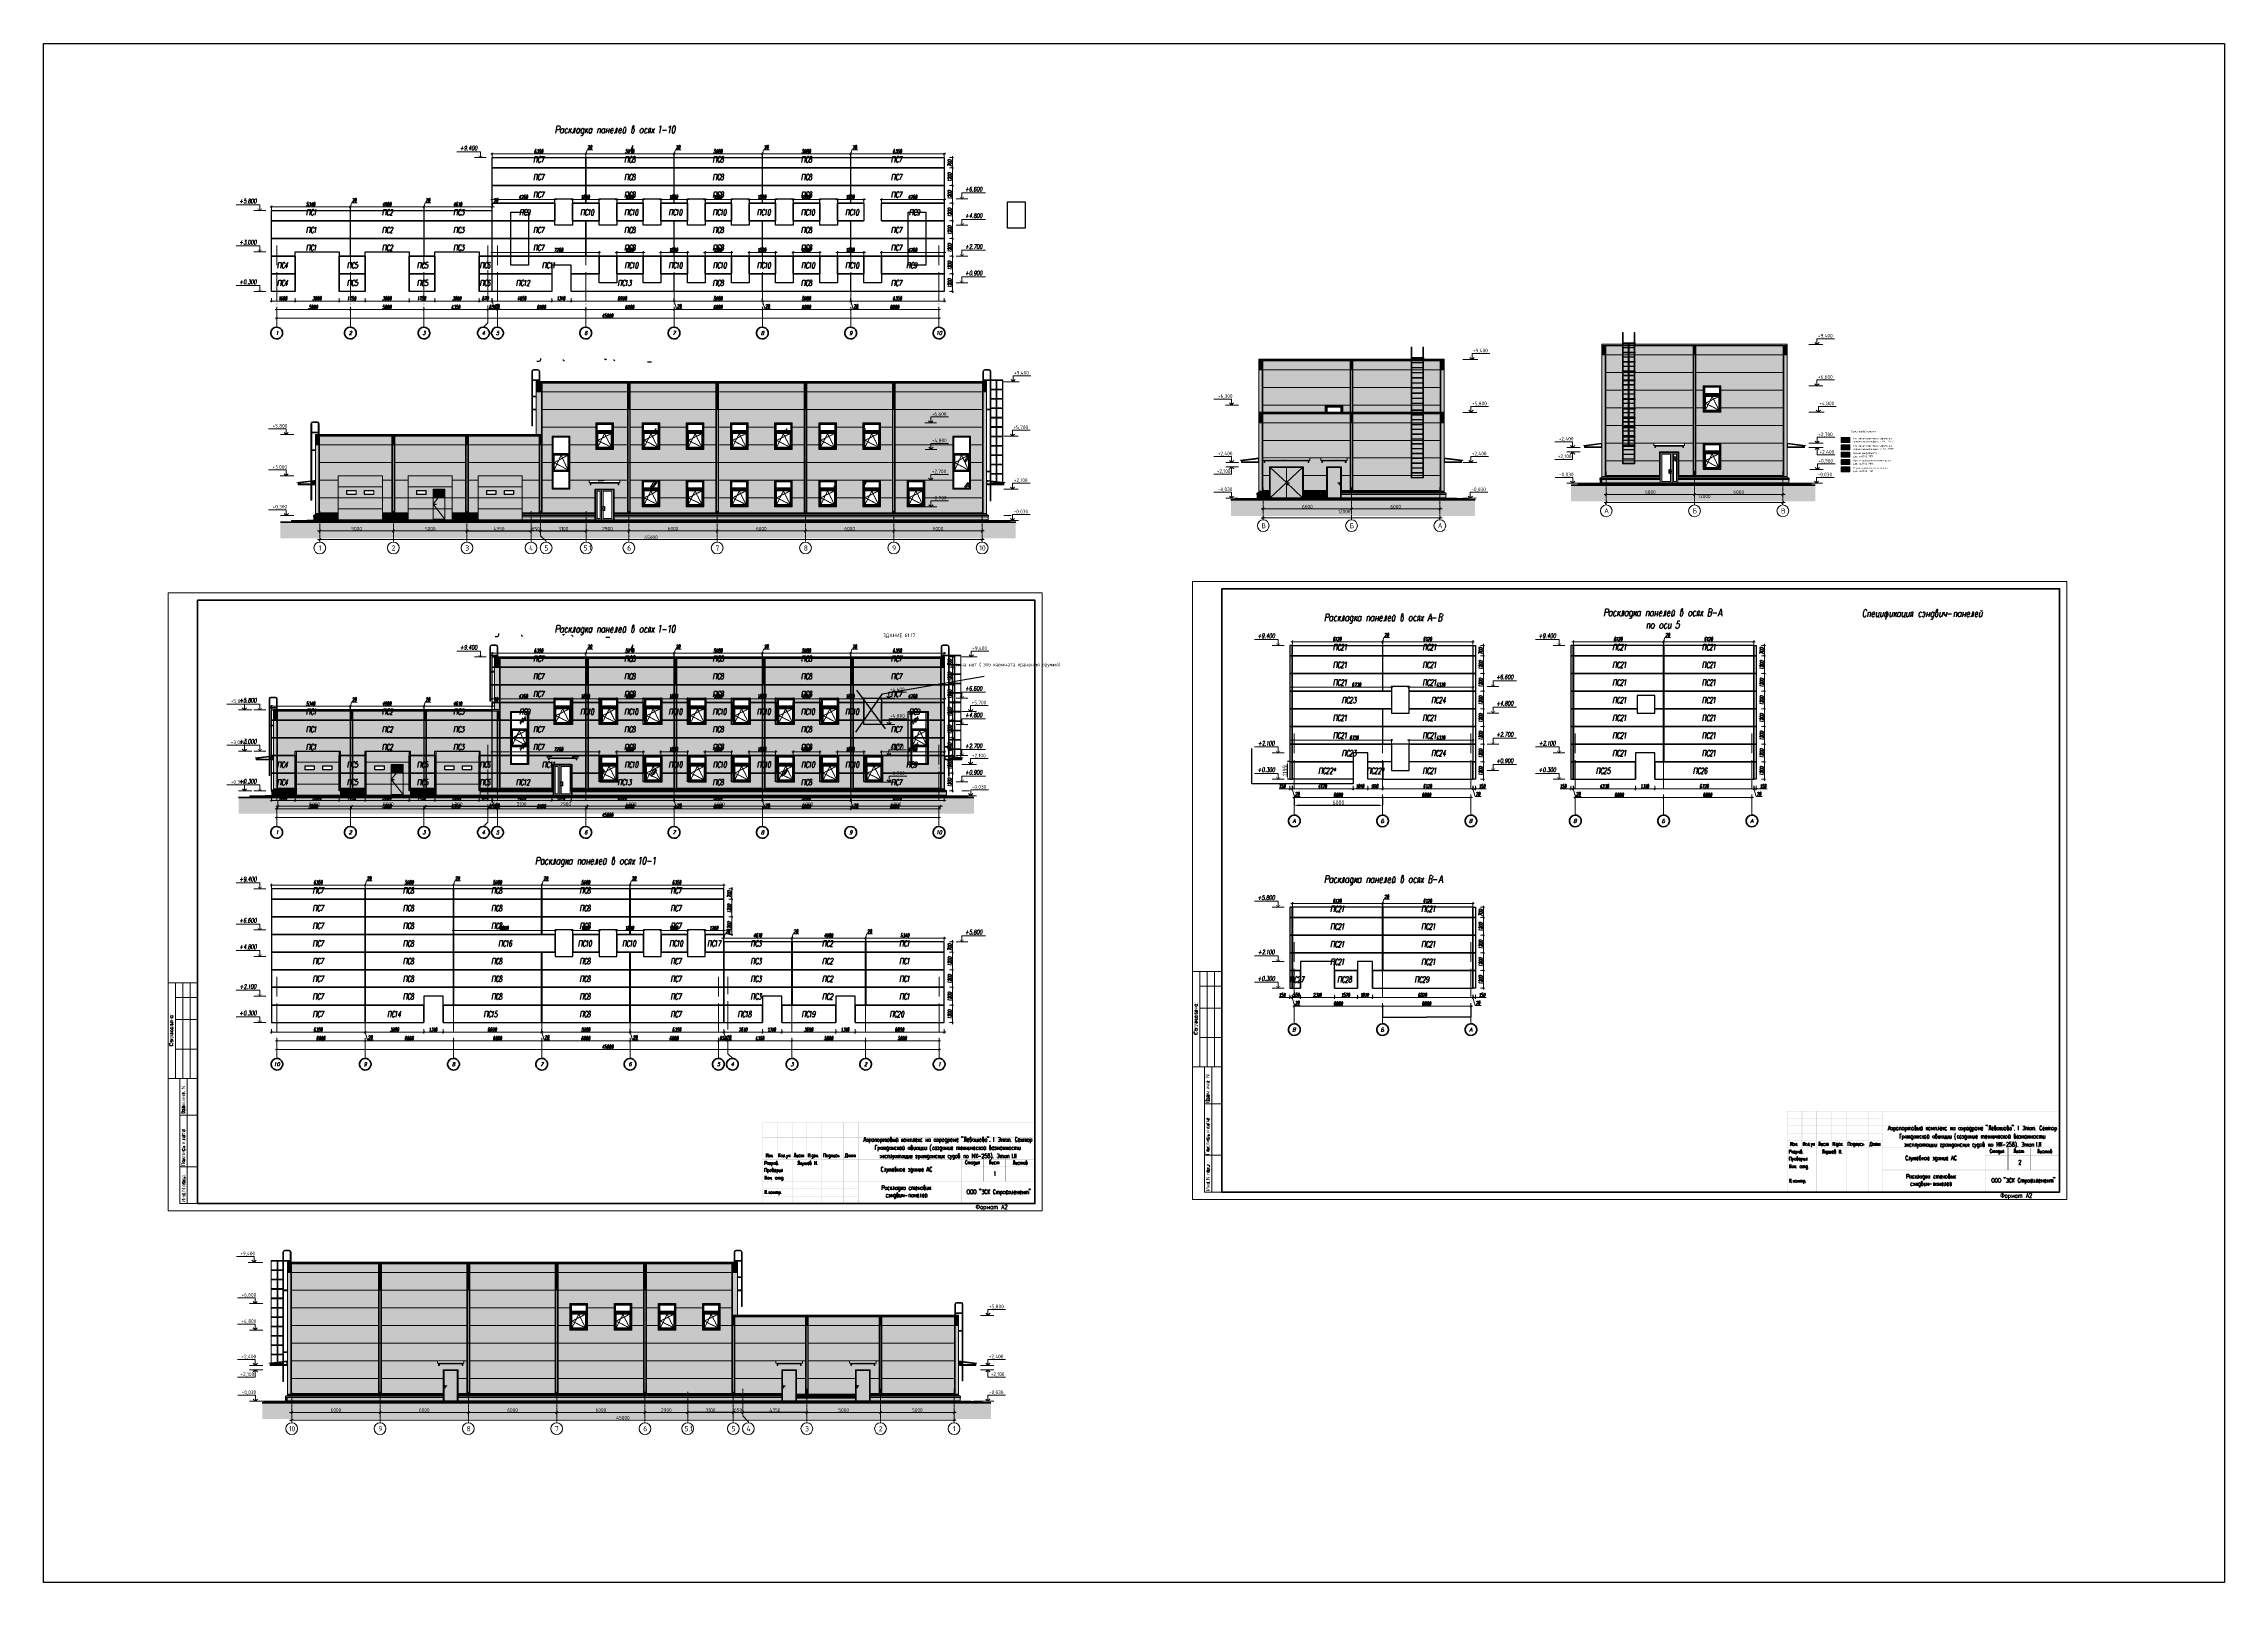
# Model space of a CAD drawing. Header units: millimetres. Extents: x 148937 to 2048786, y 870 to 351006.
# Drawn here: x 494549 to 642719, y 246432 to 351006 of the extents above; entities that cross this region are included whole.
import ezdxf

# ---------------------------------------------------------------- set-up
doc = ezdxf.new("R2010")
doc.units = ezdxf.units.MM
for name, pattern in [('_ШПТ__20_т__2_5__Линия сетки', [25, 20, -2.5, 0, -2.5]), ('_ШТР__2__1_', [3, 2, -1]), ('_ШТР__3__1_5_', [4.5, 3, -1.5])]:
    doc.linetypes.add(name, pattern=pattern)
doc.layers.get('Defpoints').update_dxf_attribs({"color": 4})
doc.layers.add('PDF _Геометрия', color=7, linetype='Continuous')
doc.layers.add('PDF _Сплошная заливка', color=7, linetype='Continuous', true_color=0x007eff)
for name, color, linetype, lineweight in [('Высотные отметки', 7, 'Continuous', 9), ('Обобщенные модели', 7, 'Continuous', 18), ('Оси', 72, 'Continuous', 9), ('Перекрытия', 7, 'Continuous', 18), ('Размеры', 7, 'Continuous', 9), ('Стены', 7, 'Continuous', 18), ('Текстовые примечания', 52, 'Continuous', 25), ('Типовые аннотации', 7, 'Continuous', 9), ('Тонкие линии', 7, 'Continuous', 20), ('Элементы узлов', 7, 'Continuous', 18)]:
    doc.layers.add(name, color=color, linetype=linetype, lineweight=lineweight)
for name, color, linetype, lineweight, true_color in [('Двери', 7, 'Continuous', 9, 0x804000), ('Импосты витража', 7, 'Continuous', 9, 0x004080), ('Каркас_Импост', 7, 'Continuous', 9, 0x0080c0), ('Линии', 7, 'Continuous', 9, 0x00a600), ('Монтажный зазор', 7, 'Continuous', 9, 0x808040), ('Несущие колонны', 7, 'Continuous', 18, 0x800040), ('Оборудование', 7, 'Continuous', 18, 0x9f9fd0), ('Ограждение', 7, 'Continuous', 9, 0x408080), ('Окна', 7, 'Continuous', 9, 0x0080c0), ('Открывание', 7, '_ШТР__2__1_', 9, 0x373737), ('Панели витража', 7, 'Continuous', 9, 0x0080c0), ('Панель', 7, 'Continuous', 9, 0x804000), ('Фундамент несущей конструкции', 7, 'Continuous', 18, 0x400080)]:
    doc.layers.add(name, color=color, linetype=linetype, lineweight=lineweight, true_color=true_color)
doc.styles.add('GOST Common', font='GOST Common.ttf', dxfattribs={"width": 0.9, "height": 350})
doc.styles.add('GOST Common_1', font='GOST Common.ttf', dxfattribs={"width": 0.9, "height": 250})
doc.styles.add('GOST Common_2', font='GOST Common.ttf', dxfattribs={"width": 0.9, "height": 125})
doc.styles.add('GOST Common_B', font='', dxfattribs={"width": 0.9, "height": 125})
doc.styles.add('GOST type A Italic', font='GOST type A')
doc.styles.get('GOST Common_B').set_extended_font_data('GOST Common', bold=True)
doc.dimstyles.get("Standard").update_dxf_attribs({"dimtxt": 0.18, "dimasz": 0.18, "dimexe": 0.18, "dimexo": 0.0625, "dimgap": 0.09, "dimtad": 0, "dimtih": 1, "dimtoh": 1, "dimdec": 4, "dimzin": 0, "dimdsep": 46, "dimtxsty": 'Standard', "dimcen": 0.09, "dimadec": 0, "dimazin": 0, "dimtfac": 1, "dimtdec": 4, "dimtofl": 0, "dimtmove": 0, "dimatfit": 3, "dimfxl": 1, "dimtolj": 1, "dimtzin": 0, "dimarcsym": 0})
doc.dimstyles.new('Основной_2_5_мм', dxfattribs={"dimscale": 304.8, "dimtxt": 251.428749, "dimasz": 0.463911, "dimexe": 0.492126, "dimexo": 0.492126, "dimgap": 0.098425, "dimtad": 1, "dimdec": 3, "dimrnd": 0.001, "dimdsep": 46, "dimtxsty": 'GOST Common_1', "dimblk1": 'OBLIQUE', "dimblk2": 'OBLIQUE', "dimsah": 1, "dimcen": 0.09, "dimdle": 0.492126, "dimazin": 2, "dimtfac": 1, "dimtdec": 4, "dimtix": 1, "dimtmove": 0, "dimatfit": 3, "dimfxl": 1, "dimtvp": 1, "dimtolj": 1, "dimtzin": 0, "dimlwd": 20, "dimlwe": 20, "dimarcsym": 2})
doc.dimstyles.new('Основной_2_5_мм_1', dxfattribs={"dimscale": 304.8, "dimtxt": 251.428749, "dimasz": 0.463911, "dimexe": 0.492126, "dimexo": 0.492126, "dimgap": 0.098425, "dimtad": 1, "dimdec": 3, "dimrnd": 0.001, "dimdsep": 46, "dimtxsty": 'GOST Common_1', "dimblk1": 'OBLIQUE', "dimblk2": 'OBLIQUE', "dimsah": 1, "dimcen": 0.09, "dimdle": 0.492126, "dimazin": 2, "dimtfac": 1, "dimtdec": 4, "dimtix": 1, "dimtmove": 1, "dimatfit": 3, "dimfxl": 1, "dimtvp": 1, "dimtolj": 1, "dimtzin": 0, "dimlwd": 20, "dimlwe": 20, "dimarcsym": 2})
pattern_1 = [(236.31, (995.8, 1244.6), (-1777.9963, -3556.002), [641.07, -5769.6]), (236.31, (1031.34, 1137.9), (-1777.9963, -3556.002), [384.64, -6026.03]), (236.31, (818, 1137.9), (-1777.9963, -3556.002), [384.64, -6026.03])]
pattern_2 = [(236.31, (1066.07, 1244.6), (-1777.9963, -3556.002), [641.067, -5769.603]), (236.31, (1101.63, 1137.9), (-1777.9963, -3556.002), [384.64, -6026.03]), (236.31, (888.27, 1137.9), (-1777.9963, -3556.002), [384.64, -6026.03])]
pattern_3 = [(190.539, (1066.07, 10.53), (-1778.0063, -441.0521), [361.702, -3255.323]), (190.539, (1101.63, -2.71), (-1778.0063, -441.0521), [217.021, -3400.004]), (190.539, (888.27, -2.71), (-1778.0063, -441.0521), [217.021, -3400.004])]
pattern_4 = [(236.31, (997.1, 1244.6), (-1777.996, -3556.002), [641.07, -5769.6]), (236.31, (1032.67, 1137.9), (-1777.996, -3556.002), [384.64, -6026.03]), (236.31, (819.3, 1137.9), (-1777.996, -3556.002), [384.64, -6026.03])]
pattern_5 = [(190.539, (997.11, -1452.26), (-1778.0063, -441.0521), [361.702, -3255.323]), (190.539, (1032.67, -1465.49), (-1778.0063, -441.0521), [217.02, -3400.004]), (190.539, (819.31, -1465.49), (-1778.0063, -441.0521), [217.02, -3400.004])]
pattern_6 = [(236.31, (1066.8, 1244.6), (-1777.996, -3556.002), [641.07, -5769.6]), (236.31, (1102.36, 1137.9), (-1777.996, -3556.002), [384.64, -6026.03]), (236.31, (889, 1137.9), (-1777.996, -3556.002), [384.64, -6026.03])]

# ---------------------------------------------------------------- blocks, each defined once
blk = doc.blocks.new('101_Ворота подъемно-секционные с калиткой - 3000х3000 Правая наружная 2 окна-1500684-_О__Ф__1-10__Южный')
at = {"layer": 'Двери', "true_color": 0x9ea0a1}
h = blk.add_hatch(color=253, dxfattribs=at)
h.paths.add_polyline_path([(7200, 1735), (7210, 1737), (7215, 1739), (7221, 1744), (7226, 1750), (7229, 1757), (7230, 1765), (7229, 1983), (7226, 1990), (7221, 1996), (7215, 2001), (7208, 2004), (7195, 2005), (6592, 2004), (6585, 2001), (6579, 1996), (6574, 1990), (6571, 1983), (6570, 1975), (6571, 1757), (6574, 1750), (6579, 1744), (6585, 1739), (6592, 1736), (6600, 1735), (7195, 1735)], flags=0)
h.paths.add_polyline_path([(6653, 1755), (6600, 1756), (6594, 1759), (6591, 1766), (6590, 1770), (6591, 1975), (6594, 1980), (6601, 1984), (6605, 1985), (7200, 1984), (7206, 1980), (7209, 1974), (7210, 1970), (7209, 1765), (7206, 1759), (7199, 1755), (7195, 1755), (6705, 1755)], flags=0)
at = {"layer": 'Двери', "true_color": 0x7f7f7f}
for points in [[(7785, 1023), (7792, 1024), (7799, 1027), (7805, 1032), (7808, 1036), (7811, 1043), (7812, 1052), (7805, 1052), (7790, 1039), (7788, 1038), (7785, 1037), (7776, 1041), (7775, 1042), (7773, 1047), (7773, 1053), (7776, 1059), (7792, 1076), (7785, 1077), (7776, 1075), (7772, 1073), (7766, 1069), (7762, 1063), (7759, 1057), (7758, 1050), (7759, 1043), (7762, 1036), (7766, 1031), (7772, 1026), (7778, 1024)], [(7785, 1037), (7790, 1039), (7794, 1041), (7791, 1042), (7785, 1040), (7781, 1041), (7776, 1045), (7775, 1050), (7777, 1054), (7778, 1056), (7776, 1058), (7773, 1053), (7773, 1047), (7777, 1040), (7779, 1039)], [(7785, 1040), (7792, 1043), (7795, 1050), (7792, 1057), (7788, 1059), (7780, 1058), (7775, 1052), (7775, 1047), (7776, 1045), (7782, 1040)], [(7794, 1041), (7805, 1052), (7900, 1052), (7900, 1077), (7795, 1077), (7776, 1058), (7778, 1056), (7780, 1058), (7785, 1059), (7788, 1059), (7792, 1057), (7795, 1048), (7795, 1047), (7792, 1043)]]:
    blk.add_hatch(color=8, dxfattribs=at).paths.add_polyline_path(points, flags=0)
at = {"layer": 'Панель', "true_color": 0x9ea0a1}
h = blk.add_hatch(color=253, dxfattribs=at)
h.paths.add_polyline_path([(6000, 0), (9000, 0), (9000, 748), (6000, 748), (6000, 5)], flags=0)
h.paths.add_polyline_path([(8320, 750), (9000, 750), (9000, 1498), (6000, 1498), (6000, 750), (7028, 750)], flags=0)
h.paths.add_polyline_path([(7785, 1023), (7778, 1024), (7771, 1027), (7766, 1031), (7762, 1036), (7759, 1043), (7758, 1050), (7759, 1057), (7762, 1063), (7766, 1069), (7772, 1073), (7778, 1076), (7785, 1077), (7794, 1077), (7795, 1077), (7900, 1077), (7900, 1052), (7812, 1052), (7812, 1050), (7810, 1041), (7808, 1036), (7804, 1031), (7799, 1026), (7792, 1024)], flags=0)
h.paths.add_polyline_path([(7674, 1500), (7700, 1500), (7700, 2100), (8500, 2100), (8500, 1500), (9000, 1500), (9000, 2248), (6000, 2248), (6000, 1500), (7028, 1500)], flags=0)
h.paths.add_polyline_path([(7028, 1735), (6592, 1736), (6585, 1739), (6579, 1744), (6574, 1750), (6571, 1757), (6570, 1765), (6571, 1983), (6574, 1990), (6579, 1996), (6585, 2001), (6592, 2004), (6600, 2005), (7208, 2004), (7215, 2001), (7221, 1996), (7226, 1990), (7229, 1983), (7230, 1975), (7229, 1757), (7226, 1750), (7221, 1744), (7215, 1739), (7208, 1736), (7200, 1735)], flags=0)
h.paths.add_polyline_path([(8320, 2250), (9000, 2250), (9000, 2998), (6000, 2998), (6000, 2250), (7674, 2250)], flags=0)
h = blk.add_hatch(color=253, dxfattribs=at)
h.paths.add_polyline_path([(7700, 748), (8500, 748), (8500, 750), (7700, 750)], flags=0)
h.paths.add_polyline_path([(7700, 1498), (8500, 1498), (8500, 2100), (7700, 2100), (7700, 1614)], flags=0)
at = {"layer": 'Двери', "color": 7}
for p, q in [((6570, 1975), (6570, 1765)), ((6590, 1970), (6590, 1770)), ((6590, 1770), (6590, 1970)), ((7200, 2005), (6600, 2005)), ((6600, 1735), (7200, 1735)), ((7195, 1985), (6605, 1985)), ((6605, 1985), (7195, 1985)), ((6605, 1755), (7195, 1755)), ((7195, 1755), (6605, 1755)), ((7210, 1770), (7210, 1970)), ((7210, 1970), (7210, 1770)), ((7230, 1765), (7230, 1975)), ((7770, 1975), (7770, 1765)), ((7790, 1970), (7790, 1770)), ((7790, 1770), (7790, 1970)), ((8400, 2005), (7800, 2005)), ((7800, 1735), (8400, 1735)), ((8395, 1985), (7805, 1985)), ((7805, 1985), (8395, 1985)), ((7805, 1755), (8395, 1755)), ((8395, 1755), (7805, 1755)), ((8410, 1770), (8410, 1970)), ((8410, 1970), (8410, 1770)), ((8430, 1765), (8430, 1975)), ((7795, 1077), (7776, 1059)), ((7778, 1056), (7776, 1059)), ((7778, 1056), (7776, 1059)), ((7794, 1041), (7792, 1043)), ((7794, 1041), (7792, 1043)), ((7794, 1041), (7805, 1052)), ((7900, 1077), (7795, 1077)), ((7805, 1052), (7900, 1052)), ((7900, 1052), (7900, 1077))]:
    blk.add_line(p, q, dxfattribs=at)
for centre, radius, start, end in [((6600, 1975), 30, 90, 180), ((6600, 1765), 30, 180, 270), ((6605, 1970), 15, 90, 180), ((6605, 1970), 15, 90, 180), ((6605, 1770), 15, 180, 270), ((6605, 1770), 15, 180, 270), ((7195, 1970), 15, 0, 90), ((7195, 1970), 15, 0, 90), ((7195, 1770), 15, 270, 360), ((7195, 1770), 15, 270, 0), ((7200, 1975), 30, 0, 90), ((7200, 1765), 30, 270, 360), ((7800, 1975), 30, 90, 180), ((7800, 1765), 30, 180, 270), ((7805, 1970), 15, 90, 180), ((7805, 1970), 15, 90, 180), ((7805, 1770), 15, 180, 270), ((7805, 1770), 15, 180, 270), ((8395, 1970), 15, 0, 90), ((8395, 1970), 15, 0, 90), ((8395, 1770), 15, 270, 0), ((8395, 1770), 15, 270, 0), ((8400, 1975), 30, 0, 90), ((8400, 1765), 30, 270, 0), ((7785, 1050), 27, 75, 180), ((7785, 1050), 27, 180, 360), ((7785, 1050), 12.5, 135, 315), ((7785, 1050), 10, 90, 270), ((7785, 1050), 10, 270, 90), ((7785, 1050), 27, 0, 5.36625)]:
    blk.add_arc(centre, radius, start, end, dxfattribs=at)
at = {"layer": 'Панель', "color": 7}
for p, q in [((9000, 2998), (6000, 2998)), ((6000, 2250), (9000, 2250)), ((9000, 2248), (6000, 2248)), ((6000, 1500), (9000, 1500)), ((9000, 1498), (6000, 1498)), ((6570, 1765), (6570, 1975)), ((6600, 2005), (7200, 2005)), ((7200, 1735), (6600, 1735)), ((7230, 1975), (7230, 1765)), ((7700, 1075), (8500, 2100)), ((8500, 2100), (7700, 2100)), ((7700, 2100), (7700, 50)), ((7770, 1765), (7770, 1975)), ((7800, 2005), (8400, 2005)), ((8400, 1735), (7800, 1735)), ((8430, 1975), (8430, 1765)), ((8500, 50), (8500, 2100)), ((6000, 750), (9000, 750)), ((9000, 748), (6000, 748)), ((8500, 50), (7700, 1075)), ((7700, 50), (8500, 50))]:
    blk.add_line(p, q, dxfattribs=at)
for centre, start, end in [((6600, 1975), 90, 180), ((6600, 1765), 180, 270), ((7200, 1975), 0, 90), ((7200, 1765), 270, 0), ((7800, 1975), 90, 180), ((7800, 1765), 180, 270), ((8400, 1975), 0, 90), ((8400, 1765), 270, 0)]:
    blk.add_arc(centre, 30, start, end, dxfattribs=at)
blk = doc.blocks.new('101_Ворота подъемно-секционные с калиткой - 3000х3000 нет двери-1494913-_О__Ф__1-10__Южный')
at = {"layer": 'Двери', "true_color": 0xb4c6cd}
h = blk.add_hatch(color=9, dxfattribs=at)
h.paths.add_polyline_path([(2445, 1736), (2458, 1737), (2465, 1740), (2471, 1745), (2476, 1751), (2479, 1758), (2480, 1766), (2479, 1984), (2476, 1991), (2471, 1997), (2465, 2002), (2456, 2005), (2450, 2006), (1842, 2005), (1835, 2002), (1829, 1997), (1824, 1991), (1821, 1984), (1820, 1976), (1821, 1758), (1824, 1751), (1829, 1745), (1835, 1740), (1842, 1737), (1850, 1736), (2184, 1736)], flags=0)
h.paths.add_polyline_path([(1903, 1756), (1850, 1757), (1844, 1760), (1841, 1767), (1840, 1771), (1841, 1976), (1844, 1982), (1851, 1985), (1861, 1986), (2450, 1985), (2456, 1982), (2459, 1975), (2460, 1971), (2459, 1766), (2456, 1760), (2449, 1757), (2445, 1756), (2184, 1756)], flags=0)
h = blk.add_hatch(color=9, dxfattribs=at)
h.paths.add_polyline_path([(3475, 1736), (3658, 1737), (3665, 1740), (3671, 1745), (3676, 1751), (3679, 1758), (3680, 1766), (3679, 1984), (3676, 1991), (3671, 1997), (3665, 2002), (3656, 2005), (3650, 2006), (3042, 2005), (3035, 2002), (3029, 1997), (3024, 1991), (3021, 1984), (3020, 1976), (3021, 1758), (3024, 1751), (3029, 1745), (3035, 1740), (3042, 1737), (3055, 1736), (3152, 1736)], flags=0)
h.paths.add_polyline_path([(3152, 1756), (3050, 1757), (3044, 1760), (3041, 1767), (3040, 1771), (3041, 1976), (3044, 1982), (3051, 1985), (3055, 1986), (3650, 1985), (3656, 1982), (3659, 1975), (3660, 1971), (3659, 1767), (3656, 1760), (3649, 1757), (3645, 1756), (3475, 1756)], flags=0)
at = {"layer": 'Панель', "true_color": 0x9ea0a1}
h = blk.add_hatch(color=253, dxfattribs=at)
h.paths.add_polyline_path([(1250, 1), (4250, 1), (4250, 749), (1250, 749), (1250, 6)], flags=0)
h.paths.add_polyline_path([(1250, 751), (4250, 751), (4250, 1499), (1250, 1499), (1250, 756)], flags=0)
h.paths.add_polyline_path([(3152, 1501), (4250, 1501), (4250, 2249), (1250, 2249), (1250, 1501), (1861, 1501)], flags=0)
h.paths.add_polyline_path([(3050, 1736), (3040, 1738), (3035, 1740), (3029, 1745), (3024, 1751), (3021, 1758), (3020, 1766), (3021, 1984), (3024, 1991), (3029, 1997), (3035, 2002), (3044, 2005), (3050, 2006), (3658, 2005), (3665, 2002), (3671, 1997), (3676, 1991), (3679, 1984), (3680, 1976), (3679, 1758), (3676, 1751), (3671, 1745), (3665, 1740), (3658, 1737), (3650, 1736), (3152, 1736)], flags=0)
h.paths.add_polyline_path([(2184, 1736), (1842, 1737), (1835, 1740), (1829, 1745), (1824, 1751), (1821, 1758), (1820, 1766), (1821, 1984), (1824, 1991), (1829, 1997), (1835, 2002), (1844, 2005), (1850, 2006), (2458, 2005), (2465, 2002), (2471, 1997), (2476, 1991), (2479, 1984), (2480, 1976), (2479, 1758), (2476, 1751), (2471, 1745), (2465, 1740), (2458, 1737), (2450, 1736)], flags=0)
h.paths.add_polyline_path([(1250, 2251), (4250, 2251), (4250, 2999), (1250, 2999), (1250, 2256)], flags=0)
at = {"layer": 'Двери', "color": 7}
for p, q in [((1820, 1976), (1820, 1766)), ((1840, 1971), (1840, 1771)), ((1840, 1771), (1840, 1971)), ((2450, 2006), (1850, 2006)), ((1850, 1736), (2450, 1736)), ((2445, 1986), (1855, 1986)), ((1855, 1986), (2445, 1986)), ((1855, 1756), (2445, 1756)), ((2445, 1756), (1855, 1756)), ((2460, 1771), (2460, 1971)), ((2460, 1971), (2460, 1771)), ((2480, 1766), (2480, 1976)), ((3020, 1976), (3020, 1766)), ((3040, 1971), (3040, 1771)), ((3040, 1771), (3040, 1971)), ((3650, 2006), (3050, 2006)), ((3050, 1736), (3650, 1736)), ((3645, 1986), (3055, 1986)), ((3055, 1986), (3645, 1986)), ((3055, 1756), (3645, 1756)), ((3645, 1756), (3055, 1756)), ((3660, 1771), (3660, 1971)), ((3660, 1971), (3660, 1771)), ((3680, 1766), (3680, 1976))]:
    blk.add_line(p, q, dxfattribs=at)
for centre, radius, start, end in [((1850, 1976), 30, 90, 180), ((1850, 1766), 30, 180, 270), ((1855, 1971), 15, 90, 180), ((1855, 1971), 15, 90, 180), ((1855, 1771), 15, 180, 270), ((1855, 1771), 15, 180, 270), ((2445, 1971), 15, 0, 90), ((2445, 1971), 15, 0, 90), ((2445, 1771), 15, 270, 360), ((2445, 1771), 15, 270, 0), ((2450, 1976), 30, 0, 90), ((2450, 1766), 30, 270, 360), ((3050, 1976), 30, 90, 180), ((3050, 1766), 30, 180, 270), ((3055, 1971), 15, 90, 180), ((3055, 1971), 15, 90, 180), ((3055, 1771), 15, 180, 270), ((3055, 1771), 15, 180, 270), ((3645, 1971), 15, 0, 90), ((3645, 1971), 15, 0, 90), ((3645, 1771), 15, 270, 0), ((3645, 1771), 15, 270, 0), ((3650, 1976), 30, 0, 90), ((3650, 1766), 30, 270, 0)]:
    blk.add_arc(centre, radius, start, end, dxfattribs=at)
at = {"layer": 'Панель', "color": 7}
for p, q in [((4250, 2999), (1250, 2999)), ((1250, 2251), (4250, 2251)), ((4250, 2249), (1250, 2249)), ((1250, 1501), (4250, 1501)), ((4250, 1499), (1250, 1499)), ((1820, 1766), (1820, 1976)), ((1850, 2006), (2450, 2006)), ((2450, 1736), (1850, 1736)), ((2480, 1976), (2480, 1766)), ((3020, 1766), (3020, 1976)), ((3050, 2006), (3650, 2006)), ((3650, 1736), (3050, 1736)), ((3680, 1976), (3680, 1766)), ((1250, 751), (4250, 751)), ((4250, 749), (1250, 749)), ((4250, 1), (1250, 1))]:
    blk.add_line(p, q, dxfattribs=at)
for centre, start, end in [((1850, 1976), 90, 180), ((1850, 1766), 180, 270), ((2450, 1976), 0, 90), ((2450, 1766), 270, 0), ((3050, 1976), 90, 180), ((3050, 1766), 180, 270), ((3650, 1976), 360, 90), ((3650, 1766), 270, 0)]:
    blk.add_arc(centre, 30, start, end, dxfattribs=at)
blk = doc.blocks.new('101_Ворота подъемно-секционные с калиткой - 3000х3000 нет двери-V1-_О__Ф__1-10__Южный')
at = {"layer": 'Двери', "true_color": 0xb4c6cd}
h = blk.add_hatch(color=9, dxfattribs=at)
h.paths.add_polyline_path([(11550, 1736), (11958, 1737), (11965, 1740), (11971, 1745), (11976, 1751), (11979, 1758), (11980, 1766), (11979, 1984), (11976, 1991), (11971, 1997), (11965, 2002), (11956, 2005), (11950, 2006), (11342, 2005), (11335, 2002), (11329, 1997), (11324, 1991), (11321, 1984), (11320, 1976), (11321, 1758), (11324, 1751), (11329, 1745), (11335, 1740), (11342, 1737), (11350, 1736)], flags=0)
h.paths.add_polyline_path([(11550, 1756), (11350, 1757), (11344, 1760), (11341, 1767), (11340, 1771), (11341, 1976), (11344, 1982), (11351, 1985), (11355, 1986), (11950, 1985), (11956, 1982), (11959, 1975), (11960, 1971), (11959, 1766), (11956, 1760), (11949, 1757), (11945, 1756), (11873, 1756)], flags=0)
h = blk.add_hatch(color=9, dxfattribs=at)
h.paths.add_polyline_path([(12842, 1736), (13158, 1737), (13165, 1740), (13171, 1745), (13176, 1751), (13179, 1758), (13180, 1766), (13179, 1984), (13176, 1991), (13171, 1997), (13165, 2002), (13156, 2005), (13150, 2006), (12542, 2005), (12535, 2002), (12529, 1997), (12524, 1991), (12521, 1984), (12520, 1976), (12521, 1758), (12524, 1751), (12529, 1745), (12535, 1740), (12542, 1737), (12555, 1736)], flags=0)
h.paths.add_polyline_path([(13145, 1756), (12550, 1757), (12544, 1760), (12541, 1767), (12540, 1771), (12541, 1976), (12544, 1982), (12551, 1985), (12555, 1986), (13150, 1985), (13156, 1982), (13159, 1975), (13160, 1971), (13159, 1767), (13156, 1760), (13149, 1757)], flags=0)
at = {"layer": 'Панель', "true_color": 0x9ea0a1}
h = blk.add_hatch(color=253, dxfattribs=at)
h.paths.add_polyline_path([(10750, 1), (13750, 1), (13750, 749), (10750, 749), (10750, 6)], flags=0)
h.paths.add_polyline_path([(13488, 751), (13750, 751), (13750, 1499), (10750, 1499), (10750, 751), (12196, 751)], flags=0)
h.paths.add_polyline_path([(13750, 1501), (13750, 2249), (10750, 2249), (10750, 1501), (13488, 1501)], flags=0)
h.paths.add_polyline_path([(12842, 1736), (12542, 1737), (12535, 1740), (12529, 1745), (12524, 1751), (12521, 1758), (12520, 1766), (12521, 1984), (12524, 1991), (12529, 1997), (12535, 2002), (12544, 2005), (12550, 2006), (13158, 2005), (13165, 2002), (13171, 1997), (13176, 1991), (13179, 1984), (13180, 1976), (13179, 1758), (13176, 1751), (13171, 1745), (13165, 1740), (13158, 1737), (13150, 1736)], flags=0)
h.paths.add_polyline_path([(11550, 1736), (11342, 1737), (11335, 1740), (11329, 1745), (11324, 1751), (11321, 1758), (11320, 1766), (11321, 1984), (11324, 1991), (11329, 1997), (11335, 2002), (11344, 2005), (11350, 2006), (11958, 2005), (11965, 2002), (11971, 1997), (11976, 1991), (11979, 1984), (11980, 1976), (11979, 1758), (11976, 1751), (11971, 1745), (11965, 1740), (11958, 1737), (11950, 1736), (11873, 1736)], flags=0)
h.paths.add_polyline_path([(12196, 2251), (13750, 2251), (13750, 2999), (10750, 2999), (10750, 2251), (11550, 2251)], flags=0)
at = {"layer": 'Двери', "color": 7}
for p, q in [((11320, 1976), (11320, 1766)), ((11340, 1971), (11340, 1771)), ((11340, 1771), (11340, 1971)), ((11950, 2006), (11350, 2006)), ((11350, 1736), (11950, 1736)), ((11945, 1986), (11355, 1986)), ((11355, 1986), (11945, 1986)), ((11355, 1756), (11945, 1756)), ((11945, 1756), (11355, 1756)), ((11960, 1771), (11960, 1971)), ((11960, 1971), (11960, 1771)), ((11980, 1766), (11980, 1976)), ((12520, 1976), (12520, 1766)), ((12540, 1971), (12540, 1771)), ((12540, 1771), (12540, 1971)), ((13150, 2006), (12550, 2006)), ((12550, 1736), (13150, 1736)), ((13145, 1986), (12555, 1986)), ((12555, 1986), (13145, 1986)), ((12555, 1756), (13145, 1756)), ((13145, 1756), (12555, 1756)), ((13160, 1771), (13160, 1971)), ((13160, 1971), (13160, 1771)), ((13180, 1766), (13180, 1976))]:
    blk.add_line(p, q, dxfattribs=at)
for centre, radius, start, end in [((11350, 1976), 30, 90, 180), ((11350, 1766), 30, 180, 270), ((11355, 1971), 15, 90, 180), ((11355, 1971), 15, 90, 180), ((11355, 1771), 15, 180, 270), ((11355, 1771), 15, 180, 270), ((11945, 1971), 15, 0, 90), ((11945, 1971), 15, 0, 90), ((11945, 1771), 15, 270, 360), ((11945, 1771), 15, 270, 0), ((11950, 1976), 30, 360, 90), ((11950, 1766), 30, 270, 360), ((12550, 1976), 30, 90, 180), ((12550, 1766), 30, 180, 270), ((12555, 1971), 15, 90, 180), ((12555, 1971), 15, 90, 180), ((12555, 1771), 15, 180, 270), ((12555, 1771), 15, 180, 270), ((13145, 1971), 15, 0, 90), ((13145, 1971), 15, 0, 90), ((13145, 1771), 15, 270, 0), ((13145, 1771), 15, 270, 0), ((13150, 1976), 30, 0, 90), ((13150, 1766), 30, 270, 0)]:
    blk.add_arc(centre, radius, start, end, dxfattribs=at)
at = {"layer": 'Панель', "color": 7}
for p, q in [((13750, 2999), (10750, 2999)), ((10750, 2251), (13750, 2251)), ((13750, 2249), (10750, 2249)), ((10750, 1501), (13750, 1501)), ((13750, 1499), (10750, 1499)), ((11320, 1766), (11320, 1976)), ((11350, 2006), (11950, 2006)), ((11950, 1736), (11350, 1736)), ((11980, 1976), (11980, 1766)), ((12520, 1766), (12520, 1976)), ((12550, 2006), (13150, 2006)), ((13150, 1736), (12550, 1736)), ((13180, 1976), (13180, 1766)), ((10750, 751), (13750, 751)), ((13750, 749), (10750, 749)), ((13750, 1), (10750, 1))]:
    blk.add_line(p, q, dxfattribs=at)
for centre, start, end in [((11350, 1976), 90, 180), ((11350, 1766), 180, 270), ((11950, 1976), 0, 90), ((11950, 1766), 270, 0), ((12550, 1976), 90, 180), ((12550, 1766), 180, 270), ((13150, 1976), 0, 90), ((13150, 1766), 270, 0)]:
    blk.add_arc(centre, 30, start, end, dxfattribs=at)
blk = doc.blocks.new('102_Окно_1Створка_Ф_ГОСТ23166-99 - 1160х1750_1170_h-1445330-_О__Ф__1-10__Южный')
at = {"layer": 'Каркас_Импост', "true_color": 0xf7fbf5}
h = blk.add_hatch(color=7, dxfattribs=at)
h.paths.add_polyline_path([(18885, 5995), (19925, 5995), (19925, 6575), (18765, 6575), (18765, 5995), (18845, 5995)], flags=0)
h.paths.add_polyline_path([(19805, 6075), (18845, 6075), (18845, 6495), (19845, 6495), (19845, 6075)], flags=0)
h = blk.add_hatch(color=7, dxfattribs=at)
h.paths.add_polyline_path([(18765, 4825), (19925, 4825), (19925, 5995), (18765, 5995), (18765, 5100)], flags=0)
h.paths.add_polyline_path([(19805, 4905), (18845, 4905), (18845, 5915), (19845, 5915), (19845, 4905)], flags=0)
h = blk.add_hatch(color=7, dxfattribs=at)
h.paths.add_polyline_path([(18845, 4905), (19845, 4905), (19845, 5915), (18845, 5915), (18845, 5100)], flags=0)
h.paths.add_polyline_path([(19108, 4945), (18885, 4945), (18885, 5875), (19805, 5875), (19805, 4945), (19301, 4945)], flags=0)
at = {"layer": 'Монтажный зазор', "true_color": 0x7f7f7f}
h = blk.add_hatch(color=8, dxfattribs=at)
h.paths.add_polyline_path([(18815, 4800), (19945, 4800), (19945, 6600), (18745, 6600), (18745, 4800), (18770, 4800)], flags=0)
h.paths.add_polyline_path([(18770, 4825), (18765, 4825), (18765, 6575), (19925, 6575), (19925, 4825), (18794, 4825)], flags=0)
at = {"layer": 'Каркас_Импост', "color": 7}
for p, q in [((18765, 6575), (18765, 5995)), ((19925, 6575), (18765, 6575)), ((18765, 5995), (19925, 5995)), ((18765, 5995), (18765, 4825)), ((19925, 5995), (18765, 5995)), ((18845, 6495), (19845, 6495)), ((18845, 6075), (18845, 6495)), ((19845, 6075), (18845, 6075)), ((19845, 6495), (19845, 6075)), ((19925, 5995), (19925, 6575)), ((19925, 4825), (19925, 5995)), ((18765, 4825), (19925, 4825)), ((18845, 5915), (19845, 5915)), ((18845, 4905), (18845, 5915)), ((19845, 4905), (18845, 4905)), ((18885, 5875), (19805, 5875)), ((18885, 4945), (18885, 5875)), ((19805, 4945), (18885, 4945)), ((19805, 5875), (19805, 4945)), ((19845, 5915), (19845, 4905))]:
    blk.add_line(p, q, dxfattribs=at)
at = {"layer": 'Открывание', "color": 7}
for p, q in [((18885, 4945), (19345, 5875)), ((19805, 5875), (18885, 5410)), ((19805, 4945), (18885, 5410)), ((19345, 5875), (19805, 4945))]:
    blk.add_line(p, q, dxfattribs=at)
blk = doc.blocks.new('102_Окно_1Створка_Ф_ГОСТ23166-99 - 1160х1750_1170_h-1445331-_О__Ф__1-10__Южный')
at = {"layer": 'Каркас_Импост', "true_color": 0xf7fbf5}
h = blk.add_hatch(color=7, dxfattribs=at)
h.paths.add_polyline_path([(22960, 5995), (23080, 5995), (23080, 6575), (21920, 6575), (21920, 5995), (22531, 5995)], flags=0)
h.paths.add_polyline_path([(22000, 6075), (22000, 6495), (23000, 6495), (23000, 6075), (22040, 6075)], flags=0)
h = blk.add_hatch(color=7, dxfattribs=at)
h.paths.add_polyline_path([(22531, 4825), (23080, 4825), (23080, 5995), (21920, 5995), (21920, 4825), (22040, 4825)], flags=0)
h.paths.add_polyline_path([(22531, 4905), (22000, 4905), (22000, 5915), (23000, 5915), (23000, 4905), (22808, 4905)], flags=0)
h = blk.add_hatch(color=7, dxfattribs=at)
h.paths.add_polyline_path([(22000, 4905), (23000, 4905), (23000, 5915), (22000, 5915), (22000, 5100)], flags=0)
h.paths.add_polyline_path([(22040, 4945), (22040, 5875), (22960, 5875), (22960, 4945), (22531, 4945)], flags=0)
at = {"layer": 'Монтажный зазор', "true_color": 0x7f7f7f}
h = blk.add_hatch(color=8, dxfattribs=at)
h.paths.add_polyline_path([(22531, 4800), (23100, 4800), (23100, 6600), (21900, 6600), (21900, 4800), (22040, 4800)], flags=0)
h.paths.add_polyline_path([(22531, 4825), (21920, 4825), (21920, 6575), (23080, 6575), (23080, 4825), (22688, 4825)], flags=0)
at = {"layer": 'Монтажный зазор'}
h = blk.add_hatch(dxfattribs=at)
h.set_pattern_fill('FP_1', style=0, pattern_type=2)
h.set_pattern_definition(pattern_1)
h.paths.add_polyline_path([(22960, 6075), (23000, 6075), (23000, 6495), (22000, 6495), (22000, 6075), (22531, 6075)], flags=0)
at = {"layer": 'Каркас_Импост', "color": 7}
for p, q in [((21920, 6575), (21920, 5995)), ((23080, 6575), (21920, 6575)), ((21920, 5995), (23080, 5995)), ((21920, 5995), (21920, 4825)), ((23080, 5995), (21920, 5995)), ((22000, 6495), (23000, 6495)), ((22000, 6075), (22000, 6495)), ((23000, 6075), (22000, 6075)), ((23000, 6495), (23000, 6075)), ((23080, 5995), (23080, 6575)), ((23080, 4825), (23080, 5995)), ((21920, 4825), (23080, 4825)), ((22000, 5915), (23000, 5915)), ((22000, 4905), (22000, 5915)), ((23000, 4905), (22000, 4905)), ((22040, 5875), (22960, 5875)), ((22040, 4945), (22040, 5875)), ((22960, 4945), (22040, 4945)), ((22960, 5875), (22960, 4945)), ((23000, 5915), (23000, 4905))]:
    blk.add_line(p, q, dxfattribs=at)
at = {"layer": 'Открывание', "color": 7}
for p, q in [((22040, 4945), (22500, 5875)), ((22960, 5875), (22040, 5410)), ((22960, 4945), (22040, 5410)), ((22500, 5875), (22960, 4945))]:
    blk.add_line(p, q, dxfattribs=at)
blk = doc.blocks.new('102_Окно_1Створка_Ф_ГОСТ23166-99 - 1160х1750_1170_h-V2-_О__Ф__1-10__Южный')
at = {"layer": 'Каркас_Импост', "true_color": 0xf7fbf5}
h = blk.add_hatch(color=7, dxfattribs=at)
h.paths.add_polyline_path([(25040, 5995), (26080, 5995), (26080, 6575), (24920, 6575), (24920, 5995), (25000, 5995)], flags=0)
h.paths.add_polyline_path([(25000, 6075), (25000, 6495), (26000, 6495), (26000, 6075), (25040, 6075)], flags=0)
h = blk.add_hatch(color=7, dxfattribs=at)
h.paths.add_polyline_path([(25115, 4825), (26080, 4825), (26080, 5995), (24920, 5995), (24920, 4825), (25040, 4825)], flags=0)
h.paths.add_polyline_path([(26000, 4905), (25000, 4905), (25000, 5915), (26000, 5915), (26000, 5100)], flags=0)
h = blk.add_hatch(color=7, dxfattribs=at)
h.paths.add_polyline_path([(25000, 4905), (26000, 4905), (26000, 5915), (25000, 5915), (25000, 5137)], flags=0)
h.paths.add_polyline_path([(25875, 4945), (25040, 4945), (25040, 5875), (25960, 5875), (25960, 4945)], flags=0)
at = {"layer": 'Монтажный зазор', "true_color": 0x7f7f7f}
h = blk.add_hatch(color=8, dxfattribs=at)
h.paths.add_polyline_path([(24900, 4800), (26100, 4800), (26100, 6600), (24900, 6600), (24900, 4825)], flags=0)
h.paths.add_polyline_path([(24925, 4825), (24920, 4825), (24920, 6575), (26080, 6575), (26080, 4825), (24970, 4825)], flags=0)
at = {"layer": 'Монтажный зазор'}
h = blk.add_hatch(dxfattribs=at)
h.set_pattern_fill('FP_1', style=0, pattern_type=2)
h.set_pattern_definition(pattern_1)
h.paths.add_polyline_path([(25000, 6075), (26000, 6075), (26000, 6495), (25000, 6495), (25000, 6300)], flags=0)
at = {"layer": 'Каркас_Импост', "color": 7}
for p, q in [((24920, 6575), (24920, 5995)), ((26080, 6575), (24920, 6575)), ((24920, 5995), (26080, 5995)), ((24920, 5995), (24920, 4825)), ((26080, 5995), (24920, 5995)), ((25000, 6495), (26000, 6495)), ((25000, 6075), (25000, 6495)), ((26000, 6075), (25000, 6075)), ((26000, 6495), (26000, 6075)), ((26080, 5995), (26080, 6575)), ((26080, 4825), (26080, 5995)), ((24920, 4825), (26080, 4825)), ((25000, 5915), (26000, 5915)), ((25000, 4905), (25000, 5915)), ((26000, 4905), (25000, 4905)), ((25040, 5875), (25960, 5875)), ((25040, 4945), (25040, 5875)), ((25960, 4945), (25040, 4945)), ((25960, 5875), (25960, 4945)), ((26000, 5915), (26000, 4905))]:
    blk.add_line(p, q, dxfattribs=at)
at = {"layer": 'Открывание', "color": 7}
for p, q in [((25040, 4945), (25500, 5875)), ((25960, 5875), (25040, 5410)), ((25960, 4945), (25040, 5410)), ((25500, 5875), (25960, 4945))]:
    blk.add_line(p, q, dxfattribs=at)
blk = doc.blocks.new('102_Окно_1Створка_Ф_ГОСТ23166-99 - 1160х1750_1170_h-V3-_О__Ф__1-10__Южный')
at = {"layer": 'Каркас_Импост', "true_color": 0xf7fbf5}
h = blk.add_hatch(color=7, dxfattribs=at)
h.paths.add_polyline_path([(28040, 5995), (29080, 5995), (29080, 6575), (27920, 6575), (27920, 5995), (28000, 5995)], flags=0)
h.paths.add_polyline_path([(28419, 6075), (28000, 6075), (28000, 6495), (29000, 6495), (29000, 6075), (28960, 6075)], flags=0)
h = blk.add_hatch(color=7, dxfattribs=at)
h.paths.add_polyline_path([(29000, 4825), (29080, 4825), (29080, 5995), (27920, 5995), (27920, 4825), (28990, 4825)], flags=0)
h.paths.add_polyline_path([(28960, 4905), (28000, 4905), (28000, 5915), (29000, 5915), (29000, 4905), (28990, 4905)], flags=0)
h = blk.add_hatch(color=7, dxfattribs=at)
h.paths.add_polyline_path([(28000, 4905), (29000, 4905), (29000, 5915), (28000, 5915), (28000, 5100)], flags=0)
h.paths.add_polyline_path([(28040, 4945), (28040, 5875), (28960, 5875), (28960, 4945), (28344, 4945)], flags=0)
at = {"layer": 'Монтажный зазор', "true_color": 0x7f7f7f}
h = blk.add_hatch(color=8, dxfattribs=at)
h.paths.add_polyline_path([(29075, 4800), (29100, 4800), (29100, 6600), (27900, 6600), (27900, 4800), (29030, 4800)], flags=0)
h.paths.add_polyline_path([(29030, 4825), (27920, 4825), (27920, 6575), (29080, 6575), (29080, 4825), (29075, 4825)], flags=0)
at = {"layer": 'Каркас_Импост', "color": 7}
for p, q in [((27920, 6575), (27920, 5995)), ((29080, 6575), (27920, 6575)), ((27920, 5995), (29080, 5995)), ((27920, 5995), (27920, 4825)), ((29080, 5995), (27920, 5995)), ((28000, 6495), (29000, 6495)), ((28000, 6075), (28000, 6495)), ((29000, 6075), (28000, 6075)), ((29000, 6495), (29000, 6075)), ((29080, 5995), (29080, 6575)), ((29080, 4825), (29080, 5995)), ((27920, 4825), (29080, 4825)), ((28000, 5915), (29000, 5915)), ((28000, 4905), (28000, 5915)), ((29000, 4905), (28000, 4905)), ((28040, 5875), (28960, 5875)), ((28040, 4945), (28040, 5875)), ((28960, 4945), (28040, 4945)), ((28960, 5875), (28960, 4945)), ((29000, 5915), (29000, 4905))]:
    blk.add_line(p, q, dxfattribs=at)
at = {"layer": 'Открывание', "color": 7}
for p, q in [((28040, 4945), (28500, 5875)), ((28960, 5875), (28040, 5410)), ((28960, 4945), (28040, 5410)), ((28500, 5875), (28960, 4945))]:
    blk.add_line(p, q, dxfattribs=at)
blk = doc.blocks.new('102_Окно_1Створка_Ф_ГОСТ23166-99 - 1160х1750_1170_h-V4-_О__Ф__1-10__Южный')
at = {"layer": 'Каркас_Импост', "true_color": 0xf7fbf5}
h = blk.add_hatch(color=7, dxfattribs=at)
h.paths.add_polyline_path([(31502, 5995), (32080, 5995), (32080, 6575), (30920, 6575), (30920, 5995), (31040, 5995)], flags=0)
h.paths.add_polyline_path([(31960, 6075), (31000, 6075), (31000, 6495), (32000, 6495), (32000, 6075)], flags=0)
h = blk.add_hatch(color=7, dxfattribs=at)
h.paths.add_polyline_path([(32003, 4825), (32080, 4825), (32080, 5995), (30920, 5995), (30920, 4825), (32000, 4825)], flags=0)
h.paths.add_polyline_path([(31000, 4905), (31000, 5915), (32000, 5915), (32000, 4905), (31040, 4905)], flags=0)
h = blk.add_hatch(color=7, dxfattribs=at)
h.paths.add_polyline_path([(31000, 4905), (32000, 4905), (32000, 5915), (31000, 5915), (31000, 5137)], flags=0)
h.paths.add_polyline_path([(31574, 4945), (31040, 4945), (31040, 5875), (31960, 5875), (31960, 4945), (31875, 4945)], flags=0)
at = {"layer": 'Монтажный зазор', "true_color": 0x7f7f7f}
h = blk.add_hatch(color=8, dxfattribs=at)
h.paths.add_polyline_path([(30928, 4800), (32100, 4800), (32100, 6600), (30900, 6600), (30900, 4800), (30925, 4800)], flags=0)
h.paths.add_polyline_path([(32075, 4825), (30920, 4825), (30920, 6575), (32080, 6575), (32080, 4825)], flags=0)
at = {"layer": 'Монтажный зазор'}
h = blk.add_hatch(dxfattribs=at)
h.set_pattern_fill('FP_1', style=0, pattern_type=2)
h.set_pattern_definition(pattern_1)
h.paths.add_polyline_path([(31581, 6075), (32000, 6075), (32000, 6495), (31000, 6495), (31000, 6075), (31040, 6075)], flags=0)
at = {"layer": 'Каркас_Импост', "color": 7}
for p, q in [((30920, 6575), (30920, 5995)), ((32080, 6575), (30920, 6575)), ((30920, 5995), (32080, 5995)), ((30920, 5995), (30920, 4825)), ((32080, 5995), (30920, 5995)), ((31000, 6495), (32000, 6495)), ((31000, 6075), (31000, 6495)), ((32000, 6075), (31000, 6075)), ((32000, 6495), (32000, 6075)), ((32080, 5995), (32080, 6575)), ((32080, 4825), (32080, 5995)), ((30920, 4825), (32080, 4825)), ((31000, 5915), (32000, 5915)), ((31000, 4905), (31000, 5915)), ((32000, 4905), (31000, 4905)), ((31040, 5875), (31960, 5875)), ((31040, 4945), (31040, 5875)), ((31960, 4945), (31040, 4945)), ((31960, 5875), (31960, 4945)), ((32000, 5915), (32000, 4905))]:
    blk.add_line(p, q, dxfattribs=at)
at = {"layer": 'Открывание', "color": 7}
for p, q in [((31040, 4945), (31500, 5875)), ((31960, 5875), (31040, 5410)), ((31960, 4945), (31040, 5410)), ((31500, 5875), (31960, 4945))]:
    blk.add_line(p, q, dxfattribs=at)
blk = doc.blocks.new('102_Окно_1Створка_Ф_ГОСТ23166-99 - 1160х1750_1170_h-V5-_О__Ф__1-10__Южный')
at = {"layer": 'Каркас_Импост', "true_color": 0xf7fbf5}
h = blk.add_hatch(color=7, dxfattribs=at)
h.paths.add_polyline_path([(34960, 5995), (35080, 5995), (35080, 6575), (33920, 6575), (33920, 5995), (34158, 5995)], flags=0)
h.paths.add_polyline_path([(35000, 6075), (34000, 6075), (34000, 6495), (35000, 6495), (35000, 6300)], flags=0)
h = blk.add_hatch(color=7, dxfattribs=at)
h.paths.add_polyline_path([(34000, 4825), (35080, 4825), (35080, 5995), (33920, 5995), (33920, 4825), (33970, 4825)], flags=0)
h.paths.add_polyline_path([(34000, 4905), (34000, 5915), (35000, 5915), (35000, 4905), (34040, 4905)], flags=0)
h = blk.add_hatch(color=7, dxfattribs=at)
h.paths.add_polyline_path([(34000, 4905), (35000, 4905), (35000, 5915), (34000, 5915), (34000, 5100)], flags=0)
h.paths.add_polyline_path([(34040, 4945), (34040, 5875), (34960, 5875), (34960, 4945), (34158, 4945)], flags=0)
at = {"layer": 'Монтажный зазор', "true_color": 0x7f7f7f}
h = blk.add_hatch(color=8, dxfattribs=at)
h.paths.add_polyline_path([(33920, 4800), (35100, 4800), (35100, 6600), (33900, 6600), (33900, 4800)], flags=0)
h.paths.add_polyline_path([(34960, 4825), (33920, 4825), (33920, 6575), (35080, 6575), (35080, 4825), (35000, 4825)], flags=0)
at = {"layer": 'Монтажный зазор'}
h = blk.add_hatch(dxfattribs=at)
h.set_pattern_fill('FP_1', style=0, pattern_type=2)
h.set_pattern_definition(pattern_1)
h.paths.add_polyline_path([(34158, 6075), (35000, 6075), (35000, 6495), (34000, 6495), (34000, 6075), (34040, 6075)], flags=0)
at = {"layer": 'Каркас_Импост', "color": 7}
for p, q in [((33920, 6575), (33920, 5995)), ((35080, 6575), (33920, 6575)), ((33920, 5995), (35080, 5995)), ((33920, 5995), (33920, 4825)), ((35080, 5995), (33920, 5995)), ((34000, 6495), (35000, 6495)), ((34000, 6075), (34000, 6495)), ((35000, 6075), (34000, 6075)), ((35000, 6495), (35000, 6075)), ((35080, 5995), (35080, 6575)), ((35080, 4825), (35080, 5995)), ((33920, 4825), (35080, 4825)), ((34000, 5915), (35000, 5915)), ((34000, 4905), (34000, 5915)), ((35000, 4905), (34000, 4905)), ((34040, 5875), (34960, 5875)), ((34040, 4945), (34040, 5875)), ((34960, 4945), (34040, 4945)), ((34960, 5875), (34960, 4945)), ((35000, 5915), (35000, 4905))]:
    blk.add_line(p, q, dxfattribs=at)
at = {"layer": 'Открывание', "color": 7}
for p, q in [((34040, 4945), (34500, 5875)), ((34960, 5875), (34040, 5410)), ((34960, 4945), (34040, 5410)), ((34500, 5875), (34960, 4945))]:
    blk.add_line(p, q, dxfattribs=at)
blk = doc.blocks.new('102_Окно_1Створка_Ф_ГОСТ23166-99 - 1160х1750_1170_h-V6-_О__Ф__1-10__Южный')
at = {"layer": 'Каркас_Импост', "true_color": 0xf7fbf5}
h = blk.add_hatch(color=7, dxfattribs=at)
h.paths.add_polyline_path([(37040, 5995), (38080, 5995), (38080, 6575), (36920, 6575), (36920, 5995), (37000, 5995)], flags=0)
h.paths.add_polyline_path([(37000, 6075), (37000, 6495), (38000, 6495), (38000, 6075), (37040, 6075)], flags=0)
h = blk.add_hatch(color=7, dxfattribs=at)
h.paths.add_polyline_path([(38000, 4825), (38080, 4825), (38080, 5995), (36920, 5995), (36920, 4825), (37960, 4825)], flags=0)
h.paths.add_polyline_path([(37000, 4905), (37000, 5915), (38000, 5915), (38000, 4905), (37040, 4905)], flags=0)
h = blk.add_hatch(color=7, dxfattribs=at)
h.paths.add_polyline_path([(37000, 4905), (38000, 4905), (38000, 5915), (37000, 5915), (37000, 5137)], flags=0)
h.paths.add_polyline_path([(37960, 4945), (37040, 4945), (37040, 5875), (37960, 5875), (37960, 5528)], flags=0)
at = {"layer": 'Монтажный зазор', "true_color": 0x7f7f7f}
h = blk.add_hatch(color=8, dxfattribs=at)
h.paths.add_polyline_path([(36900, 4800), (38100, 4800), (38100, 6600), (36900, 6600), (36900, 4825)], flags=0)
h.paths.add_polyline_path([(38030, 4825), (36920, 4825), (36920, 6575), (38080, 6575), (38080, 4825), (38033, 4825)], flags=0)
at = {"layer": 'Монтажный зазор'}
h = blk.add_hatch(dxfattribs=at)
h.set_pattern_fill('FP_1', style=0, pattern_type=2)
h.set_pattern_definition(pattern_1)
h.paths.add_polyline_path([(37960, 6075), (38000, 6075), (38000, 6495), (37000, 6495), (37000, 6075), (37040, 6075)], flags=0)
at = {"layer": 'Каркас_Импост', "color": 7}
for p, q in [((36920, 6575), (36920, 5995)), ((38080, 6575), (36920, 6575)), ((36920, 5995), (38080, 5995)), ((36920, 5995), (36920, 4825)), ((38080, 5995), (36920, 5995)), ((37000, 6495), (38000, 6495)), ((37000, 6075), (37000, 6495)), ((38000, 6075), (37000, 6075)), ((38000, 6495), (38000, 6075)), ((38080, 5995), (38080, 6575)), ((38080, 4825), (38080, 5995)), ((36920, 4825), (38080, 4825)), ((37000, 5915), (38000, 5915)), ((37000, 4905), (37000, 5915)), ((38000, 4905), (37000, 4905)), ((37040, 5875), (37960, 5875)), ((37040, 4945), (37040, 5875)), ((37960, 4945), (37040, 4945)), ((37960, 5875), (37960, 4945)), ((38000, 5915), (38000, 4905))]:
    blk.add_line(p, q, dxfattribs=at)
at = {"layer": 'Открывание', "color": 7}
for p, q in [((37040, 4945), (37500, 5875)), ((37960, 5875), (37040, 5410)), ((37960, 4945), (37040, 5410)), ((37500, 5875), (37960, 4945))]:
    blk.add_line(p, q, dxfattribs=at)
blk = doc.blocks.new('102_Окно_1Створка_Ф_ГОСТ23166-99 - 1160х1750_1170_h-V7-_О__Ф__1-10__Южный')
at = {"layer": 'Каркас_Импост', "true_color": 0xf7fbf5}
h = blk.add_hatch(color=7, dxfattribs=at)
h.paths.add_polyline_path([(22960, 2095), (23080, 2095), (23080, 2675), (21920, 2675), (21920, 2095), (22531, 2095)], flags=0)
h.paths.add_polyline_path([(22040, 2175), (22000, 2175), (22000, 2595), (23000, 2595), (23000, 2175), (22531, 2175)], flags=0)
h = blk.add_hatch(color=7, dxfattribs=at)
h.paths.add_polyline_path([(22000, 925), (23080, 925), (23080, 2095), (21920, 2095), (21920, 925), (21970, 925)], flags=0)
h.paths.add_polyline_path([(22000, 1005), (22000, 2015), (23000, 2015), (23000, 1005), (22040, 1005)], flags=0)
h = blk.add_hatch(color=7, dxfattribs=at)
h.paths.add_polyline_path([(22000, 1005), (23000, 1005), (23000, 2015), (22000, 2015), (22000, 1222)], flags=0)
h.paths.add_polyline_path([(22531, 1045), (22040, 1045), (22040, 1975), (22960, 1975), (22960, 1045)], flags=0)
at = {"layer": 'Монтажный зазор', "true_color": 0x7f7f7f}
h = blk.add_hatch(color=8, dxfattribs=at)
h.paths.add_polyline_path([(23100, 900), (23100, 2700), (21900, 2700), (21900, 900), (23080, 900)], flags=0)
h.paths.add_polyline_path([(23000, 925), (21920, 925), (21920, 2675), (23080, 2675), (23080, 925), (23030, 925)], flags=0)
at = {"layer": 'Монтажный зазор'}
h = blk.add_hatch(dxfattribs=at)
h.set_pattern_fill('FP_1', style=0, pattern_type=2)
h.set_pattern_definition(pattern_1)
h.paths.add_polyline_path([(23000, 2175), (23000, 2595), (22000, 2595), (22000, 2175), (22960, 2175)], flags=0)
at = {"layer": 'Открывание', "linetype": 'Continuous'}
h = blk.add_hatch(dxfattribs=at)
h.set_pattern_fill('FP_1', style=0, pattern_type=2)
h.set_pattern_definition(pattern_1)
h.paths.add_polyline_path([(22531, 1045), (22960, 1045), (22960, 1975), (22040, 1975), (22040, 1045)], flags=0)
at = {"layer": 'Каркас_Импост', "color": 7}
for p, q in [((21920, 2675), (21920, 2095)), ((23080, 2675), (21920, 2675)), ((21920, 2095), (23080, 2095)), ((21920, 2095), (21920, 925)), ((23080, 2095), (21920, 2095)), ((22000, 2595), (23000, 2595)), ((22000, 2175), (22000, 2595)), ((23000, 2175), (22000, 2175)), ((22000, 2015), (23000, 2015)), ((22000, 1005), (22000, 2015)), ((22040, 1975), (22960, 1975)), ((22040, 1045), (22040, 1975)), ((22960, 1975), (22960, 1045)), ((23000, 2595), (23000, 2175)), ((23000, 2015), (23000, 1005)), ((23080, 2095), (23080, 2675)), ((23080, 925), (23080, 2095)), ((21920, 925), (23080, 925)), ((23000, 1005), (22000, 1005)), ((22960, 1045), (22040, 1045))]:
    blk.add_line(p, q, dxfattribs=at)
at = {"layer": 'Открывание', "color": 7}
for p, q in [((22040, 1045), (22500, 1975)), ((22960, 1975), (22040, 1510)), ((22960, 1045), (22040, 1510)), ((22500, 1975), (22960, 1045))]:
    blk.add_line(p, q, dxfattribs=at)
blk = doc.blocks.new('102_Окно_1Створка_Ф_ГОСТ23166-99 - 1160х1750_1170_h-V8-_О__Ф__1-10__Южный')
at = {"layer": 'Каркас_Импост', "true_color": 0xf7fbf5}
h = blk.add_hatch(color=7, dxfattribs=at)
h.paths.add_polyline_path([(25960, 2095), (26080, 2095), (26080, 2675), (24920, 2675), (24920, 2095), (25115, 2095)], flags=0)
h.paths.add_polyline_path([(25040, 2175), (25000, 2175), (25000, 2595), (26000, 2595), (26000, 2175), (25115, 2175)], flags=0)
h = blk.add_hatch(color=7, dxfattribs=at)
h.paths.add_polyline_path([(25960, 925), (26080, 925), (26080, 2095), (24920, 2095), (24920, 925), (25115, 925)], flags=0)
h.paths.add_polyline_path([(25115, 1005), (25000, 1005), (25000, 2015), (26000, 2015), (26000, 1005), (25862, 1005)], flags=0)
h = blk.add_hatch(color=7, dxfattribs=at)
h.paths.add_polyline_path([(25460, 1005), (26000, 1005), (26000, 2015), (25000, 2015), (25000, 1005), (25115, 1005)], flags=0)
h.paths.add_polyline_path([(25798, 1045), (25040, 1045), (25040, 1975), (25960, 1975), (25960, 1045)], flags=0)
at = {"layer": 'Монтажный зазор', "true_color": 0x7f7f7f}
h = blk.add_hatch(color=8, dxfattribs=at)
h.paths.add_polyline_path([(24900, 900), (26100, 900), (26100, 2700), (24900, 2700), (24900, 925)], flags=0)
h.paths.add_polyline_path([(26000, 925), (24920, 925), (24920, 2675), (26080, 2675), (26080, 925), (26030, 925)], flags=0)
at = {"layer": 'Монтажный зазор'}
h = blk.add_hatch(dxfattribs=at)
h.set_pattern_fill('FP_1', style=0, pattern_type=2)
h.set_pattern_definition(pattern_1)
h.paths.add_polyline_path([(25115, 2175), (26000, 2175), (26000, 2595), (25000, 2595), (25000, 2175), (25040, 2175)], flags=0)
at = {"layer": 'Открывание', "linetype": 'Continuous'}
h = blk.add_hatch(dxfattribs=at)
h.set_pattern_fill('FP_1', style=0, pattern_type=2)
h.set_pattern_definition(pattern_1)
h.paths.add_polyline_path([(25115, 1045), (25960, 1045), (25960, 1975), (25040, 1975), (25040, 1045)], flags=0)
at = {"layer": 'Каркас_Импост', "color": 7}
for p, q in [((24920, 2675), (24920, 2095)), ((26080, 2675), (24920, 2675)), ((24920, 2095), (26080, 2095)), ((24920, 2095), (24920, 925)), ((26080, 2095), (24920, 2095)), ((25000, 2595), (26000, 2595)), ((25000, 2175), (25000, 2595)), ((26000, 2175), (25000, 2175)), ((25000, 2015), (26000, 2015)), ((25000, 1005), (25000, 2015)), ((25040, 1975), (25960, 1975)), ((25040, 1045), (25040, 1975)), ((25960, 1975), (25960, 1045)), ((26000, 2595), (26000, 2175)), ((26000, 2015), (26000, 1005)), ((26080, 2095), (26080, 2675)), ((26080, 925), (26080, 2095)), ((24920, 925), (26080, 925)), ((26000, 1005), (25000, 1005)), ((25960, 1045), (25040, 1045))]:
    blk.add_line(p, q, dxfattribs=at)
at = {"layer": 'Открывание', "color": 7}
for p, q in [((25040, 1045), (25500, 1975)), ((25960, 1975), (25040, 1510)), ((25960, 1045), (25040, 1510)), ((25500, 1975), (25960, 1045))]:
    blk.add_line(p, q, dxfattribs=at)
blk = doc.blocks.new('102_Окно_1Створка_Ф_ГОСТ23166-99 - 1160х1750_1170_h-V9-_О__Ф__1-10__Южный')
at = {"layer": 'Каркас_Импост', "true_color": 0xf7fbf5}
h = blk.add_hatch(color=7, dxfattribs=at)
h.paths.add_polyline_path([(28040, 2095), (29080, 2095), (29080, 2675), (27920, 2675), (27920, 2095), (28000, 2095)], flags=0)
h.paths.add_polyline_path([(28000, 2175), (28000, 2595), (29000, 2595), (29000, 2175), (28040, 2175)], flags=0)
h = blk.add_hatch(color=7, dxfattribs=at)
h.paths.add_polyline_path([(28000, 925), (29080, 925), (29080, 2095), (27920, 2095), (27920, 925), (27970, 925)], flags=0)
h.paths.add_polyline_path([(28000, 1005), (28000, 2015), (29000, 2015), (29000, 1005), (28040, 1005)], flags=0)
h = blk.add_hatch(color=7, dxfattribs=at)
h.paths.add_polyline_path([(28000, 1005), (29000, 1005), (29000, 2015), (28000, 2015), (28000, 1222)], flags=0)
h.paths.add_polyline_path([(28960, 1045), (28040, 1045), (28040, 1975), (28960, 1975), (28960, 1519)], flags=0)
at = {"layer": 'Монтажный зазор', "true_color": 0x7f7f7f}
h = blk.add_hatch(color=8, dxfattribs=at)
h.paths.add_polyline_path([(29075, 900), (29100, 900), (29100, 2700), (27900, 2700), (27900, 900), (29030, 900)], flags=0)
h.paths.add_polyline_path([(27925, 925), (27920, 925), (27920, 2675), (29080, 2675), (29080, 925), (27970, 925)], flags=0)
at = {"layer": 'Каркас_Импост', "color": 7}
for p, q in [((27920, 2675), (27920, 2095)), ((29080, 2675), (27920, 2675)), ((27920, 2095), (29080, 2095)), ((27920, 2095), (27920, 925)), ((29080, 2095), (27920, 2095)), ((28000, 2595), (29000, 2595)), ((28000, 2175), (28000, 2595)), ((29000, 2175), (28000, 2175)), ((28000, 2015), (29000, 2015)), ((28000, 1005), (28000, 2015)), ((28040, 1975), (28960, 1975)), ((28040, 1045), (28040, 1975)), ((28960, 1975), (28960, 1045)), ((29000, 2595), (29000, 2175)), ((29000, 2015), (29000, 1005)), ((29080, 2095), (29080, 2675)), ((29080, 925), (29080, 2095)), ((27920, 925), (29080, 925)), ((29000, 1005), (28000, 1005)), ((28960, 1045), (28040, 1045))]:
    blk.add_line(p, q, dxfattribs=at)
at = {"layer": 'Открывание', "color": 7}
for p, q in [((28040, 1045), (28500, 1975)), ((28960, 1975), (28040, 1510)), ((28960, 1045), (28040, 1510)), ((28500, 1975), (28960, 1045))]:
    blk.add_line(p, q, dxfattribs=at)
blk = doc.blocks.new('102_Окно_1Створка_Ф_ГОСТ23166-99 - 1160х1750_1170_h-V10-_О__Ф__1-10__Южный')
at = {"layer": 'Каркас_Импост', "true_color": 0xf7fbf5}
h = blk.add_hatch(color=7, dxfattribs=at)
h.paths.add_polyline_path([(31960, 2095), (32080, 2095), (32080, 2675), (30920, 2675), (30920, 2095), (31574, 2095)], flags=0)
h.paths.add_polyline_path([(32000, 2175), (31000, 2175), (31000, 2595), (32000, 2595), (32000, 2397)], flags=0)
h = blk.add_hatch(color=7, dxfattribs=at)
h.paths.add_polyline_path([(32080, 925), (32080, 2095), (30920, 2095), (30920, 925), (32063, 925)], flags=0)
h.paths.add_polyline_path([(31000, 1005), (31000, 2015), (32000, 2015), (32000, 1005), (31040, 1005)], flags=0)
h = blk.add_hatch(color=7, dxfattribs=at)
h.paths.add_polyline_path([(31000, 1005), (32000, 1005), (32000, 2015), (31000, 2015), (31000, 1222)], flags=0)
h.paths.add_polyline_path([(31960, 1045), (31040, 1045), (31040, 1975), (31960, 1975), (31960, 1500)], flags=0)
at = {"layer": 'Монтажный зазор', "true_color": 0x7f7f7f}
h = blk.add_hatch(color=8, dxfattribs=at)
h.paths.add_polyline_path([(32030, 900), (32100, 900), (32100, 2700), (30900, 2700), (30900, 900), (32000, 900)], flags=0)
h.paths.add_polyline_path([(30925, 925), (30920, 925), (30920, 2675), (32080, 2675), (32080, 925), (30928, 925)], flags=0)
at = {"layer": 'Открывание', "linetype": 'Continuous'}
h = blk.add_hatch(dxfattribs=at)
h.set_pattern_fill('FP_1', style=0, pattern_type=2)
h.set_pattern_definition(pattern_1)
h.paths.add_polyline_path([(31960, 1045), (31960, 1975), (31040, 1975), (31040, 1045), (31574, 1045)], flags=0)
at = {"layer": 'Каркас_Импост', "color": 7}
for p, q in [((30920, 2675), (30920, 2095)), ((32080, 2675), (30920, 2675)), ((30920, 2095), (32080, 2095)), ((30920, 2095), (30920, 925)), ((32080, 2095), (30920, 2095)), ((31000, 2595), (32000, 2595)), ((31000, 2175), (31000, 2595)), ((32000, 2175), (31000, 2175)), ((31000, 2015), (32000, 2015)), ((31000, 1005), (31000, 2015)), ((31040, 1975), (31960, 1975)), ((31040, 1045), (31040, 1975)), ((31960, 1975), (31960, 1045)), ((32000, 2595), (32000, 2175)), ((32000, 2015), (32000, 1005)), ((32080, 2095), (32080, 2675)), ((32080, 925), (32080, 2095)), ((30920, 925), (32080, 925)), ((32000, 1005), (31000, 1005)), ((31960, 1045), (31040, 1045))]:
    blk.add_line(p, q, dxfattribs=at)
at = {"layer": 'Открывание', "color": 7}
for p, q in [((31040, 1045), (31500, 1975)), ((31960, 1975), (31040, 1510)), ((31960, 1045), (31040, 1510)), ((31500, 1975), (31960, 1045))]:
    blk.add_line(p, q, dxfattribs=at)
blk = doc.blocks.new('102_Окно_1Створка_Ф_ГОСТ23166-99 - 1160х1750_1170_h-V11-_О__Ф__1-10__Южный')
at = {"layer": 'Каркас_Импост', "true_color": 0xf7fbf5}
h = blk.add_hatch(color=7, dxfattribs=at)
h.paths.add_polyline_path([(34040, 2095), (35080, 2095), (35080, 2675), (33920, 2675), (33920, 2095), (34000, 2095)], flags=0)
h.paths.add_polyline_path([(35000, 2175), (34000, 2175), (34000, 2595), (35000, 2595), (35000, 2397)], flags=0)
h = blk.add_hatch(color=7, dxfattribs=at)
h.paths.add_polyline_path([(34158, 925), (35080, 925), (35080, 2095), (33920, 2095), (33920, 925), (34040, 925)], flags=0)
h.paths.add_polyline_path([(34000, 1005), (34000, 2015), (35000, 2015), (35000, 1005), (34040, 1005)], flags=0)
h = blk.add_hatch(color=7, dxfattribs=at)
h.paths.add_polyline_path([(34158, 1005), (35000, 1005), (35000, 2015), (34000, 2015), (34000, 1005), (34043, 1005)], flags=0)
h.paths.add_polyline_path([(34040, 1045), (34040, 1975), (34960, 1975), (34960, 1045), (34158, 1045)], flags=0)
at = {"layer": 'Монтажный зазор', "true_color": 0x7f7f7f}
h = blk.add_hatch(color=8, dxfattribs=at)
h.paths.add_polyline_path([(35100, 900), (35100, 2700), (33900, 2700), (33900, 900), (35080, 900)], flags=0)
h.paths.add_polyline_path([(34158, 925), (33920, 925), (33920, 2675), (35080, 2675), (35080, 925), (34238, 925)], flags=0)
at = {"layer": 'Монтажный зазор'}
h = blk.add_hatch(dxfattribs=at)
h.set_pattern_fill('FP_1', style=0, pattern_type=2)
h.set_pattern_definition(pattern_1)
h.paths.add_polyline_path([(34040, 2175), (35000, 2175), (35000, 2595), (34000, 2595), (34000, 2175)], flags=0)
at = {"layer": 'Открывание', "linetype": 'Continuous'}
h = blk.add_hatch(dxfattribs=at)
h.set_pattern_fill('FP_1', style=0, pattern_type=2)
h.set_pattern_definition(pattern_1)
h.paths.add_polyline_path([(34202, 1045), (34960, 1045), (34960, 1975), (34040, 1975), (34040, 1045), (34158, 1045)], flags=0)
at = {"layer": 'Каркас_Импост', "color": 7}
for p, q in [((33920, 2675), (33920, 2095)), ((35080, 2675), (33920, 2675)), ((33920, 2095), (35080, 2095)), ((33920, 2095), (33920, 925)), ((35080, 2095), (33920, 2095)), ((34000, 2595), (35000, 2595)), ((34000, 2175), (34000, 2595)), ((35000, 2175), (34000, 2175)), ((34000, 2015), (35000, 2015)), ((34000, 1005), (34000, 2015)), ((34040, 1975), (34960, 1975)), ((34040, 1045), (34040, 1975)), ((34960, 1975), (34960, 1045)), ((35000, 2595), (35000, 2175)), ((35000, 2015), (35000, 1005)), ((35080, 2095), (35080, 2675)), ((35080, 925), (35080, 2095)), ((33920, 925), (35080, 925)), ((35000, 1005), (34000, 1005)), ((34960, 1045), (34040, 1045))]:
    blk.add_line(p, q, dxfattribs=at)
at = {"layer": 'Открывание', "color": 7}
for p, q in [((34040, 1045), (34500, 1975)), ((34960, 1975), (34040, 1510)), ((34960, 1045), (34040, 1510)), ((34500, 1975), (34960, 1045))]:
    blk.add_line(p, q, dxfattribs=at)
blk = doc.blocks.new('102_Окно_1Створка_Ф_ГОСТ23166-99 - 1160х1750_1170_h-V12-_О__Ф__1-10__Южный')
at = {"layer": 'Каркас_Импост', "true_color": 0xf7fbf5}
h = blk.add_hatch(color=7, dxfattribs=at)
h.paths.add_polyline_path([(38000, 2095), (38080, 2095), (38080, 2675), (36920, 2675), (36920, 2095), (37960, 2095)], flags=0)
h.paths.add_polyline_path([(37000, 2175), (37000, 2595), (38000, 2595), (38000, 2175), (37040, 2175)], flags=0)
h = blk.add_hatch(color=7, dxfattribs=at)
h.paths.add_polyline_path([(36920, 925), (38080, 925), (38080, 2095), (36920, 2095), (36920, 1222)], flags=0)
h.paths.add_polyline_path([(38000, 1005), (37000, 1005), (37000, 2015), (38000, 2015), (38000, 1614)], flags=0)
h = blk.add_hatch(color=7, dxfattribs=at)
h.paths.add_polyline_path([(37000, 1005), (38000, 1005), (38000, 2015), (37000, 2015), (37000, 1222)], flags=0)
h.paths.add_polyline_path([(37960, 1045), (37040, 1045), (37040, 1975), (37960, 1975), (37960, 1614)], flags=0)
at = {"layer": 'Монтажный зазор', "true_color": 0x7f7f7f}
h = blk.add_hatch(color=8, dxfattribs=at)
h.paths.add_polyline_path([(36900, 900), (38100, 900), (38100, 2700), (36900, 2700), (36900, 925)], flags=0)
h.paths.add_polyline_path([(37960, 925), (36920, 925), (36920, 2675), (38080, 2675), (38080, 925), (38000, 925)], flags=0)
at = {"layer": 'Монтажный зазор'}
h = blk.add_hatch(dxfattribs=at)
h.set_pattern_fill('FP_1', style=0, pattern_type=2)
h.set_pattern_definition(pattern_1)
h.paths.add_polyline_path([(38000, 2175), (38000, 2595), (37000, 2595), (37000, 2175), (37960, 2175)], flags=0)
at = {"layer": 'Каркас_Импост', "color": 7}
for p, q in [((36920, 2675), (36920, 2095)), ((38080, 2675), (36920, 2675)), ((36920, 2095), (38080, 2095)), ((36920, 2095), (36920, 925)), ((38080, 2095), (36920, 2095)), ((37000, 2595), (38000, 2595)), ((37000, 2175), (37000, 2595)), ((38000, 2175), (37000, 2175)), ((37000, 2015), (38000, 2015)), ((37000, 1005), (37000, 2015)), ((37040, 1975), (37960, 1975)), ((37040, 1045), (37040, 1975)), ((37960, 1975), (37960, 1045)), ((38000, 2595), (38000, 2175)), ((38000, 2015), (38000, 1005)), ((38080, 2095), (38080, 2675)), ((38080, 925), (38080, 2095)), ((36920, 925), (38080, 925)), ((38000, 1005), (37000, 1005)), ((37960, 1045), (37040, 1045))]:
    blk.add_line(p, q, dxfattribs=at)
at = {"layer": 'Открывание', "color": 7}
for p, q in [((37040, 1045), (37500, 1975)), ((37960, 1975), (37040, 1510)), ((37960, 1045), (37040, 1510)), ((37500, 1975), (37960, 1045))]:
    blk.add_line(p, q, dxfattribs=at)
blk = doc.blocks.new('102_Окно_1Створка_Ф_ГОСТ23166-99 - 1160х1750_1170_h-V13-_О__Ф__1-10__Южный')
at = {"layer": 'Каркас_Импост', "true_color": 0xf7fbf5}
h = blk.add_hatch(color=7, dxfattribs=at)
h.paths.add_polyline_path([(40040, 2095), (41080, 2095), (41080, 2675), (39920, 2675), (39920, 2095), (40000, 2095)], flags=0)
h.paths.add_polyline_path([(40040, 2175), (40000, 2175), (40000, 2595), (41000, 2595), (41000, 2175), (40617, 2175)], flags=0)
h = blk.add_hatch(color=7, dxfattribs=at)
h.paths.add_polyline_path([(40617, 925), (41080, 925), (41080, 2095), (39920, 2095), (39920, 925), (40040, 925)], flags=0)
h.paths.add_polyline_path([(40000, 1005), (40000, 2015), (41000, 2015), (41000, 1005), (40040, 1005)], flags=0)
h = blk.add_hatch(color=7, dxfattribs=at)
h.paths.add_polyline_path([(40617, 1005), (41000, 1005), (41000, 2015), (40000, 2015), (40000, 1005), (40460, 1005)], flags=0)
h.paths.add_polyline_path([(40617, 1045), (40040, 1045), (40040, 1975), (40960, 1975), (40960, 1045)], flags=0)
at = {"layer": 'Монтажный зазор', "true_color": 0x7f7f7f}
h = blk.add_hatch(color=8, dxfattribs=at)
h.paths.add_polyline_path([(39900, 900), (41100, 900), (41100, 2700), (39900, 2700), (39900, 925)], flags=0)
h.paths.add_polyline_path([(40960, 925), (39920, 925), (39920, 2675), (41080, 2675), (41080, 925), (41000, 925)], flags=0)
at = {"layer": 'Открывание', "linetype": 'Continuous'}
h = blk.add_hatch(dxfattribs=at)
h.set_pattern_fill('FP_1', style=0, pattern_type=2)
h.set_pattern_definition(pattern_1)
h.paths.add_polyline_path([(40960, 1045), (40960, 1975), (40040, 1975), (40040, 1045), (40617, 1045)], flags=0)
at = {"layer": 'Каркас_Импост', "color": 7}
for p, q in [((39920, 2675), (39920, 2095)), ((41080, 2675), (39920, 2675)), ((39920, 2095), (41080, 2095)), ((39920, 2095), (39920, 925)), ((41080, 2095), (39920, 2095)), ((40000, 2595), (41000, 2595)), ((40000, 2175), (40000, 2595)), ((41000, 2175), (40000, 2175)), ((40000, 2015), (41000, 2015)), ((40000, 1005), (40000, 2015)), ((40040, 1975), (40960, 1975)), ((40040, 1045), (40040, 1975)), ((40960, 1975), (40960, 1045)), ((41000, 2595), (41000, 2175)), ((41000, 2015), (41000, 1005)), ((41080, 2095), (41080, 2675)), ((41080, 925), (41080, 2095)), ((39920, 925), (41080, 925)), ((41000, 1005), (40000, 1005)), ((40960, 1045), (40040, 1045))]:
    blk.add_line(p, q, dxfattribs=at)
at = {"layer": 'Открывание', "color": 7}
for p, q in [((40040, 1045), (40500, 1975)), ((40960, 1975), (40040, 1510)), ((40960, 1045), (40040, 1510)), ((40500, 1975), (40960, 1045))]:
    blk.add_line(p, q, dxfattribs=at)
blk = doc.blocks.new('101_Дверь_Двупольная_Алюминиевая_ГОСТ23747-2015 - ДАН_Дв_2080х1260_800__О_Пр_П-1342844-_О__Ф__1-10__Южный')
at = {"layer": 'Двери', "true_color": 0x7f7f7f}
for points in [[(19205, 750), (19211, 751), (19218, 753), (19223, 757), (19227, 762), (19229, 769), (19230, 775), (19229, 781), (19227, 787), (19223, 793), (19218, 797), (19211, 799), (19205, 800), (19199, 799), (19193, 797), (19186, 790), (19183, 787), (19181, 781), (19180, 775), (19181, 769), (19184, 762), (19187, 757), (19193, 753), (19199, 751)], [(19275, 900), (19275, 912), (19225, 912), (19225, 900), (19245, 900)], [(19225, 888), (19275, 888), (19275, 900), (19225, 900), (19225, 888)], [(19245, 650), (19275, 650), (19275, 662), (19225, 662), (19225, 650)], [(19225, 638), (19275, 638), (19275, 650), (19225, 650), (19225, 638)], [(19325, 888), (19325, 912), (19275, 912), (19275, 888), (19301, 888)], [(19325, 638), (19325, 662), (19275, 662), (19275, 638), (19301, 638)], [(19342, 880), (19355, 880), (19355, 888), (19351, 897), (19339, 908), (19332, 910), (19331, 910), (19325, 910), (19325, 888), (19326, 888), (19331, 886), (19333, 880), (19334, 884), (19335, 880), (19341, 880)], [(19325, 640), (19336, 641), (19342, 644), (19353, 655), (19355, 663), (19355, 664), (19355, 670), (19333, 670), (19333, 669), (19331, 664), (19327, 662), (19327, 661), (19325, 659), (19325, 640)], [(19333, 670), (19357, 670), (19357, 880), (19333, 880), (19333, 733)]]:
    blk.add_hatch(color=8, dxfattribs=at).paths.add_polyline_path(points, flags=0)
h = blk.add_hatch(color=8, dxfattribs=at)
h.paths.add_polyline_path([(19195, 900), (19198, 910), (19195, 906), (19195, 903)], flags=0)
h.paths.add_polyline_path([(19199, 910), (19195, 900), (19196, 900), (19198, 908)], flags=0)
h.paths.add_polyline_path([(19214, 900), (19225, 900), (19225, 912), (19218, 912), (19202, 911), (19199, 908), (19197, 900), (19213, 900)], flags=0)
h = blk.add_hatch(color=8, dxfattribs=at)
h.paths.add_polyline_path([(19196, 900), (19195, 900), (19196, 899)], flags=0)
h.paths.add_polyline_path([(19225, 888), (19225, 888), (19225, 900), (19196, 900), (19199, 890), (19207, 888), (19220, 888)], flags=0)
h.paths.add_polyline_path([(19199, 890), (19195, 899), (19196, 893), (19199, 890)], flags=0)
h = blk.add_hatch(color=8, dxfattribs=at)
h.paths.add_polyline_path([(19195, 650), (19198, 659), (19195, 656), (19195, 652)], flags=0)
h.paths.add_polyline_path([(19199, 660), (19195, 650), (19196, 650), (19199, 659)], flags=0)
h.paths.add_polyline_path([(19206, 650), (19225, 650), (19225, 662), (19219, 662), (19202, 661), (19199, 658), (19197, 650), (19203, 650)], flags=0)
h = blk.add_hatch(color=8, dxfattribs=at)
h.paths.add_polyline_path([(19196, 650), (19195, 650), (19196, 648)], flags=0)
h.paths.add_polyline_path([(19205, 638), (19216, 639), (19224, 638), (19225, 638), (19225, 650), (19196, 650), (19199, 640), (19204, 638)], flags=0)
h.paths.add_polyline_path([(19199, 640), (19195, 648), (19196, 643), (19199, 640)], flags=0)
at = {"layer": 'Каркас_Импост', "true_color": 0x9ea0a1}
blk.add_hatch(color=253, dxfattribs=at).paths.add_polyline_path([(18715, 0), (18745, 0), (18745, 2050), (19945, 2050), (19945, 0), (19975, 0), (19975, 2080), (18715, 2080), (18715, 48)], flags=0)
at = {"layer": 'Монтажный зазор', "true_color": 0x9ea0a1}
blk.add_hatch(color=253, dxfattribs=at).paths.add_polyline_path([(18715, 0), (18715, 2080), (19975, 2080), (19975, 0), (20000, 0), (20000, 2100), (18690, 2100), (18690, 0)], flags=0)
at = {"layer": 'Панель', "true_color": 0x9ea0a1}
h = blk.add_hatch(color=253, dxfattribs=at)
h.paths.add_polyline_path([(18745, 0), (19145, 0), (19145, 2050), (18745, 2050), (18745, 48)], flags=0)
h.paths.add_polyline_path([(19045, 100), (18845, 100), (18845, 1950), (19045, 1950), (19045, 225)], flags=0)
h = blk.add_hatch(color=253, dxfattribs=at)
h.paths.add_polyline_path([(19145, 0), (19945, 0), (19945, 2050), (19145, 2050), (19145, 48)], flags=0)
h.paths.add_polyline_path([(19225, 638), (19225, 638), (19224, 638)], flags=0)
h.paths.add_polyline_path([(19195, 650), (19196, 657), (19199, 659), (19195, 652)], flags=0)
h.paths.add_polyline_path([(19195, 650), (19198, 640), (19195, 644), (19195, 648)], flags=0)
h.paths.add_polyline_path([(19225, 888), (19225, 888), (19224, 888)], flags=0)
h.paths.add_polyline_path([(19195, 900), (19195, 906), (19199, 909), (19195, 902)], flags=0)
h.paths.add_polyline_path([(19195, 900), (19198, 890), (19195, 894), (19195, 899)], flags=0)
h.paths.add_polyline_path([(19301, 100), (19245, 100), (19245, 638), (19203, 639), (19198, 642), (19195, 650), (19199, 660), (19207, 662), (19215, 662), (19245, 662), (19245, 888), (19203, 889), (19198, 892), (19195, 900), (19199, 910), (19207, 912), (19215, 912), (19245, 912), (19245, 1950), (19845, 1950), (19845, 100)], flags=0)
h.paths.add_polyline_path([(19205, 750), (19199, 751), (19193, 753), (19187, 757), (19183, 762), (19181, 769), (19180, 775), (19181, 781), (19186, 790), (19187, 793), (19193, 797), (19199, 799), (19205, 800), (19211, 799), (19218, 797), (19223, 793), (19227, 787), (19229, 781), (19230, 775), (19229, 769), (19227, 762), (19223, 757), (19218, 753), (19211, 751)], flags=0)
at = {"layer": 'Двери', "color": 7}
for p, q in [((19275, 912), (19225, 912)), ((19225, 888), (19275, 888)), ((19275, 662), (19225, 662)), ((19225, 638), (19275, 638)), ((19325, 912), (19275, 912)), ((19275, 888), (19325, 888)), ((19325, 662), (19275, 662)), ((19275, 638), (19325, 638)), ((19333, 880), (19333, 670)), ((19357, 670), (19357, 880))]:
    blk.add_line(p, q, dxfattribs=at)
at = {"layer": 'Двери', "color": 7, "flags": 128}
for points in [[(19225, 912), (19212, 912), (19205, 912), (19205, 912)], [(19205, 888), (19210, 888), (19221, 888), (19225, 888)], [(19225, 662), (19212, 662), (19205, 662), (19205, 662)], [(19205, 638), (19210, 638), (19221, 638), (19225, 638)], [(19357, 880), (19352, 897), (19340, 908), (19325, 912)], [(19325, 888), (19332, 884), (19333, 880)], [(19325, 638), (19342, 643), (19353, 655), (19357, 670)], [(19333, 670), (19329, 663), (19325, 662)]]:
    blk.add_lwpolyline(points, dxfattribs=at)
at = {"layer": 'Двери', "color": 7}
for start, end in [(0, 180), (180, 360)]:
    blk.add_arc((19205, 775), 25, start, end, dxfattribs=at)
at = {"layer": 'Каркас_Импост', "color": 7}
for p, q in [((19975, 2080), (18715, 2080)), ((18715, 2080), (18715, 0)), ((18745, 2050), (19945, 2050)), ((18745, 0), (18745, 2050)), ((19945, 2050), (19945, 0)), ((19975, 2080), (19975, 0)), ((18715, 0), (18745, 0)), ((19975, 0), (19945, 0))]:
    blk.add_line(p, q, dxfattribs=at)
at = {"layer": 'Монтажный зазор', "color": 7}
for p, q in [((20000, 2100), (18690, 2100)), ((18690, 2100), (18690, 492)), ((18715, 0), (18715, 2080)), ((18715, 2080), (19975, 2080)), ((19975, 2080), (19975, 0)), ((20000, 492), (20000, 2100)), ((18690, 0), (18715, 0)), ((19975, 0), (20000, 0))]:
    blk.add_line(p, q, dxfattribs=at)
at = {"layer": 'Панель', "color": 7}
for p, q in [((19145, 2050), (18745, 2050)), ((18745, 2050), (18745, 0)), ((18845, 100), (18845, 1950)), ((18845, 1950), (19045, 1950)), ((19045, 1950), (19045, 100)), ((19945, 2050), (19145, 2050)), ((19145, 2050), (19145, 0)), ((19145, 0), (19145, 2050)), ((19245, 912), (19245, 1950)), ((19245, 1950), (19845, 1950)), ((19845, 1950), (19845, 100)), ((19945, 0), (19945, 2050)), ((18745, 0), (19145, 0)), ((19045, 100), (18845, 100)), ((19145, 0), (19945, 0)), ((19245, 662), (19245, 888)), ((19245, 100), (19245, 638)), ((19845, 100), (19245, 100))]:
    blk.add_line(p, q, dxfattribs=at)
blk = doc.blocks.new('125_Горизонтальный козырек - Горизонтальный козырек L_1200-1197451-_О__Ф__1-10__Южный')
at = {"layer": 'Ограждение'}
h = blk.add_hatch(dxfattribs=at)
h.set_pattern_fill('FP_2', style=0, pattern_type=2)
h.set_pattern_definition([(190.539, (995.78, -1088.73), (-1778.0063, -441.0521), [361.702, -3255.323]), (190.539, (1031.34, -1101.97), (-1778.0063, -441.0521), [217.021, -3400.004]), (190.539, (817.98, -1101.97), (-1778.0063, -441.0521), [217.021, -3400.004])])
h.paths.add_polyline_path([(20395, 2545), (20395, 2705), (18295, 2705), (18295, 2545), (19947, 2545)], flags=0)
h = blk.add_hatch(dxfattribs=at)
h.set_pattern_fill('FP_1', style=0, pattern_type=2)
h.set_pattern_definition(pattern_1)
h.paths.add_polyline_path([(20305, 2540), (20395, 2540), (20395, 2545), (18295, 2545), (18295, 2540), (19947, 2540)], flags=0)
at = {"layer": 'Ограждение', "true_color": 0x9ea0a1}
blk.add_hatch(color=253, dxfattribs=at).paths.add_polyline_path([(20315, 2400), (20315, 2540), (18375, 2540), (18375, 2400), (18425, 2400), (18425, 2500), (20265, 2500), (20265, 2400)], flags=0)
at = {"layer": 'Ограждение', "color": 7}
for p, q in [((18295, 2545), (18295, 2705)), ((18295, 2705), (20395, 2705)), ((18295, 2540), (18295, 2545)), ((18295, 2545), (20395, 2545)), ((20395, 2540), (18295, 2540)), ((18375, 2400), (18375, 2540)), ((18375, 2400), (18425, 2400)), ((20265, 2500), (18425, 2500)), ((18425, 2400), (18425, 2500)), ((20265, 2500), (20265, 2400)), ((20265, 2400), (20315, 2400)), ((20315, 2540), (20315, 2400)), ((20395, 2705), (20395, 2545)), ((20395, 2545), (20395, 2540))]:
    blk.add_line(p, q, dxfattribs=at)
blk = doc.blocks.new('125_Горизонтальный козырек - Горизонтальный козырек L_1200-V14-_О__Ф__1-10__Южный')
at = {"layer": 'Ограждение'}
h = blk.add_hatch(dxfattribs=at)
h.set_pattern_fill('FP_1', style=0, pattern_type=2)
h.set_pattern_definition(pattern_1)
h.paths.add_polyline_path([(46555, 2540), (46555, 2545), (46400, 2564), (46400, 2559), (46431, 2556)], flags=0)
h.paths.add_polyline_path([(46395, 2560), (46395, 2565), (46000, 2614), (46000, 2609), (46108, 2596)], flags=0)
h.paths.add_polyline_path([(45950, 2616), (45950, 2621), (45600, 2664), (45600, 2659), (45785, 2636)], flags=0)
h.paths.add_polyline_path([(45550, 2666), (45550, 2671), (45295, 2703), (45295, 2698)], flags=0)
at = {"layer": 'Ограждение', "true_color": 0x9ea0a1}
h = blk.add_hatch(color=253, dxfattribs=at)
h.paths.add_polyline_path([(45600, 2400), (46475, 2400), (46475, 2550), (46400, 2559), (46400, 2525), (46404, 2525), (46404, 2509), (46425, 2506), (46425, 2450), (45600, 2450), (45600, 2438)], flags=0)
h.paths.add_polyline_path([(45550, 2400), (45550, 2450), (45325, 2450), (45325, 2644), (45550, 2616), (45550, 2666), (45295, 2698), (45295, 2400), (45325, 2400)], flags=0)
h.paths.add_polyline_path([(46291, 2525), (46395, 2525), (46395, 2560), (46000, 2609), (46000, 2559), (46275, 2525), (46288, 2525)], flags=0)
h.paths.add_polyline_path([(45950, 2566), (45950, 2616), (45600, 2659), (45600, 2609), (45785, 2586)], flags=0)
at = {"layer": 'Ограждение', "color": 7}
for p, q in [((45550, 2671), (45295, 2703)), ((45295, 2698), (45550, 2666)), ((45295, 2400), (45550, 2400)), ((45325, 2450), (45325, 2644)), ((45325, 2644), (45550, 2616)), ((45550, 2450), (45325, 2450)), ((45950, 2621), (45600, 2664)), ((45600, 2659), (45950, 2616)), ((45600, 2609), (45950, 2566)), ((46425, 2450), (45600, 2450)), ((45600, 2400), (46475, 2400)), ((46395, 2565), (46000, 2614)), ((46000, 2609), (46395, 2560)), ((46000, 2559), (46275, 2525)), ((46555, 2545), (46400, 2564)), ((46400, 2559), (46555, 2540)), ((46404, 2509), (46425, 2506)), ((46425, 2506), (46425, 2450)), ((46475, 2400), (46475, 2550)), ((46555, 2540), (46555, 2545))]:
    blk.add_line(p, q, dxfattribs=at)
blk = doc.blocks.new('125_Горизонтальный козырек - Горизонтальный козырек L_1200-1197949-_О__Ф__1-10__Южный')
at = {"layer": 'Ограждение'}
h = blk.add_hatch(dxfattribs=at)
h.set_pattern_fill('FP_1', style=0, pattern_type=2)
h.set_pattern_definition(pattern_1)
h.paths.add_polyline_path([(-1555, 2540), (-600, 2659.375), (-600, 2664.375), (-1555, 2545)], flags=0)
h.paths.add_polyline_path([(-550, 2665.625), (-295, 2697.5), (-295, 2702.5), (-550, 2670.625)], flags=0)
at = {"layer": 'Ограждение', "true_color": 0x9ea0a1}
h = blk.add_hatch(color=253, dxfattribs=at)
h.paths.add_polyline_path([(-723.201, 2400), (-600, 2400), (-600, 2450), (-1425, 2450), (-1425, 2506.25), (-600, 2609.375), (-600, 2659.375), (-1475, 2550), (-1475, 2400)], flags=0)
h.paths.add_polyline_path([(-325, 2400), (-295, 2400), (-295, 2525), (-325, 2525), (-325, 2450), (-550, 2450), (-550, 2400)], flags=0)
h.paths.add_polyline_path([(-295, 2575), (-295, 2697.5), (-550, 2665.625), (-550, 2615.625), (-325, 2643.75), (-325, 2575), (-310.897, 2575)], flags=0)
at = {"layer": 'Ограждение', "color": 7}
for p, q in [((-600, 2664.375), (-1555, 2545)), ((-1555, 2540), (-600, 2659.375)), ((-1555, 2545), (-1555, 2540)), ((-1475, 2550), (-1475, 2400)), ((-1475, 2400), (-600, 2400)), ((-1425, 2506.25), (-600, 2609.375)), ((-1425, 2450), (-1425, 2506.25)), ((-600, 2450), (-1425, 2450)), ((-295, 2702.5), (-550, 2670.625)), ((-550, 2665.625), (-295, 2697.5)), ((-550, 2615.625), (-325, 2643.75)), ((-325, 2450), (-550, 2450)), ((-550, 2400), (-295, 2400)), ((-325, 2643.75), (-325, 2575)), ((-325, 2525), (-325, 2450))]:
    blk.add_line(p, q, dxfattribs=at)
blk = doc.blocks.new('Системная панель - 135__НР__25__СТК__Стеклопакет-1207059-_О__Ф__1-10__Южный')
at = {"layer": 'Панели витража'}
h = blk.add_hatch(dxfattribs=at)
h.set_pattern_fill('FP_1', style=0, pattern_type=2)
h.set_pattern_definition(pattern_1)
h.paths.add_polyline_path([(43201, 2170), (44135, 2170), (44135, 3285), (43075, 3285), (43075, 2170)], flags=0)
blk = doc.blocks.new('Прямоугольный импост - 50х100 мм RAL 9016-1206952-_О__Ф__1-10__Южный')
at = {"layer": 'Импосты витража', "true_color": 0xf7fbf5}
blk.add_hatch(color=7, dxfattribs=at).paths.add_polyline_path([(44135, 5630), (44135, 5680), (43075, 5680), (43075, 5630), (44080, 5630)], flags=0)
at = {"layer": 'Импосты витража', "color": 7}
for p, q in [((43075, 5630), (43075, 5680)), ((44135, 5680), (43075, 5680)), ((43075, 5630), (44135, 5630)), ((44135, 5680), (44135, 5630))]:
    blk.add_line(p, q, dxfattribs=at)
blk = doc.blocks.new('Прямоугольный импост - 50х100 мм RAL 9016-1206946-_О__Ф__1-10__Южный')
at = {"layer": 'Импосты витража', "true_color": 0xf7fbf5}
blk.add_hatch(color=7, dxfattribs=at).paths.add_polyline_path([(44135, 2120), (44135, 2170), (43075, 2170), (43075, 2120), (43201, 2120)], flags=0)
at = {"layer": 'Импосты витража', "color": 7}
for p, q in [((43075, 2120), (43075, 2170)), ((44135, 2170), (43075, 2170)), ((43075, 2120), (44135, 2120)), ((44135, 2170), (44135, 2120))]:
    blk.add_line(p, q, dxfattribs=at)
blk = doc.blocks.new('Прямоугольный импост - 50х100 мм RAL 9016-1207083-_О__Ф__1-10__Южный')
at = {"layer": 'Импосты витража', "true_color": 0xf7fbf5}
blk.add_hatch(color=7, dxfattribs=at).paths.add_polyline_path([(44169, 2120), (44185, 2120), (44185, 3310), (44135, 3310), (44135, 2120)], flags=0)
at = {"layer": 'Импосты витража', "color": 7}
for p, q in [((44135, 3310), (44135, 2120)), ((44185, 2120), (44185, 3310)), ((44185, 2120), (44135, 2120))]:
    blk.add_line(p, q, dxfattribs=at)
blk = doc.blocks.new('Прямоугольный импост - 50х100 мм RAL 9016-1207058-_О__Ф__1-10__Южный')
at = {"layer": 'Импосты витража', "true_color": 0xf7fbf5}
blk.add_hatch(color=7, dxfattribs=at).paths.add_polyline_path([(43075, 4490), (43075, 5680), (43025, 5680), (43025, 4490), (43050, 4490)], flags=0)
at = {"layer": 'Импосты витража', "color": 7}
for p, q in [((43025, 5680), (43075, 5680)), ((43025, 5680), (43025, 4490)), ((43075, 4490), (43075, 5680))]:
    blk.add_line(p, q, dxfattribs=at)
blk = doc.blocks.new('Системная панель - 135__НР__25__СТК__Стеклопакет-V15-_О__Ф__1-10__Южный')
at = {"layer": 'Панели витража'}
h = blk.add_hatch(dxfattribs=at)
h.set_pattern_fill('FP_1', style=0, pattern_type=2)
h.set_pattern_definition(pattern_1)
h.paths.add_polyline_path([(43201, 4515), (44135, 4515), (44135, 5630), (43075, 5630), (43075, 4515)], flags=0)
blk = doc.blocks.new('Прямоугольный импост - 50х100 мм RAL 9016-1207060-_О__Ф__1-10__Южный')
at = {"layer": 'Импосты витража', "true_color": 0xf7fbf5}
blk.add_hatch(color=7, dxfattribs=at).paths.add_polyline_path([(44135, 4490), (44185, 4490), (44185, 5680), (44135, 5680), (44135, 5100)], flags=0)
at = {"layer": 'Импосты витража', "color": 7}
for p, q in [((44135, 5680), (44185, 5680)), ((44135, 5680), (44135, 4490)), ((44185, 4490), (44185, 5680))]:
    blk.add_line(p, q, dxfattribs=at)
blk = doc.blocks.new('Прямоугольный импост - 50х100 мм RAL 9016-1207084-_О__Ф__1-10__Южный')
at = {"layer": 'Импосты витража', "true_color": 0xf7fbf5}
blk.add_hatch(color=7, dxfattribs=at).paths.add_polyline_path([(43075, 3310), (43075, 4490), (43025, 4490), (43025, 3310), (43050, 3310)], flags=0)
at = {"layer": 'Импосты витража', "color": 7}
for p, q in [((43025, 4490), (43025, 3310)), ((43075, 3310), (43075, 4490))]:
    blk.add_line(p, q, dxfattribs=at)
blk = doc.blocks.new('Прямоугольный импост - 50х100 мм RAL 9016-1206832-_О__Ф__1-10__Южный')
at = {"layer": 'Импосты витража', "true_color": 0xf7fbf5}
blk.add_hatch(color=7, dxfattribs=at).paths.add_polyline_path([(44135, 4465), (44135, 4515), (43075, 4515), (43075, 4465), (44088, 4465)], flags=0)
at = {"layer": 'Импосты витража', "color": 7}
for p, q in [((43075, 4465), (43075, 4515)), ((44135, 4515), (43075, 4515)), ((43075, 4465), (44135, 4465)), ((44135, 4515), (44135, 4465))]:
    blk.add_line(p, q, dxfattribs=at)
blk = doc.blocks.new('Прямоугольный импост - 50х100 мм RAL 9016-1207086-_О__Ф__1-10__Южный')
at = {"layer": 'Импосты витража', "true_color": 0xf7fbf5}
blk.add_hatch(color=7, dxfattribs=at).paths.add_polyline_path([(44135, 3310), (44185, 3310), (44185, 4490), (44135, 4490), (44135, 3335)], flags=0)
at = {"layer": 'Импосты витража', "color": 7}
for p, q in [((44135, 4490), (44135, 3310)), ((44185, 3310), (44185, 4490))]:
    blk.add_line(p, q, dxfattribs=at)
blk = doc.blocks.new('Прямоугольный импост - 50х100 мм RAL 9016-1207087-_О__Ф__1-10__Южный')
at = {"layer": 'Импосты витража', "true_color": 0xf7fbf5}
blk.add_hatch(color=7, dxfattribs=at).paths.add_polyline_path([(43025, 2120), (43075, 2120), (43075, 3310), (43025, 3310), (43025, 2397)], flags=0)
at = {"layer": 'Импосты витража', "color": 7}
for p, q in [((43025, 3310), (43025, 2120)), ((43075, 2120), (43075, 3310)), ((43075, 2120), (43025, 2120))]:
    blk.add_line(p, q, dxfattribs=at)
blk = doc.blocks.new('Системная панель - 135__НР__25__СТК__Стеклопакет-V16-_О__Ф__1-10__Южный')
at = {"layer": 'Панели витража'}
h = blk.add_hatch(dxfattribs=at)
h.set_pattern_fill('FP_1', style=0, pattern_type=2)
h.set_pattern_definition(pattern_1)
h.paths.add_polyline_path([(15865, 2170), (16925, 2170), (16925, 3285), (15865, 3285), (15865, 2397)], flags=0)
blk = doc.blocks.new('Системная панель - 135__НР__25__СТК__Стеклопакет-V17-_О__Ф__1-10__Южный')
at = {"layer": 'Панели витража'}
h = blk.add_hatch(dxfattribs=at)
h.set_pattern_fill('FP_1', style=0, pattern_type=2)
h.set_pattern_definition(pattern_1)
h.paths.add_polyline_path([(16071, 4515), (16925, 4515), (16925, 5630), (15865, 5630), (15865, 4515)], flags=0)
blk = doc.blocks.new('190_ФЭ_Цоколь_Типовой - ФЭ-Ц1_140х80-1285203-_О__Ф__1-10__Южный')
at = {"layer": 'Линии', "color": 7, "lineweight": 18}
for p, q in [((-415, 315), (-433, 305)), ((-433, 225), (-433, 305)), ((-295, 385), (-415, 315)), ((-295, 435), (-295, 385))]:
    blk.add_line(p, q, dxfattribs=at)
blk = doc.blocks.new('190_ФЭ_Цоколь_Типовой - ФЭ-Ц1_140х80-1284901-_О__Ф__1-10__Южный')
at = {"layer": 'Обобщенные модели', "true_color": 0x9ea0a1}
for points in [[(1250, 305), (1250, 385), (-295, 385), (-433, 305), (1230, 305)], [(-275, 225), (1250, 225), (1250, 305), (-433, 305), (-433, 225)], [(-295, 435), (1250, 435), (1250, 452), (-48, 452), (-65, 435), (-295, 435)], [(-65, 385), (1250, 385), (1250, 435), (-295, 435), (-294, 385), (-167, 385)], [(-44, 482), (1250, 482), (1250, 491), (-51, 491), (-48, 482)], [(569, 452), (1250, 452), (1250, 482), (-22, 482), (-22, 452)]]:
    blk.add_hatch(color=253, dxfattribs=at).paths.add_polyline_path(points, flags=0)
at = {"layer": 'Линии', "color": 7, "lineweight": 18}
for p, q in [((-433, 305), (-415, 315)), ((-433, 305), (-433, 225)), ((-433, 225), (1250, 225)), ((-415, 315), (-295, 385)), ((-295, 385), (-295, 435)), ((1250, 492), (-22, 492)), ((1250, 492), (1250, 491)), ((1250, 491), (1250, 482)), ((1250, 452), (1250, 482)), ((1250, 452), (1250, 435)), ((1250, 435), (1250, 385)), ((1250, 385), (1250, 315)), ((1250, 315), (1250, 305)), ((1250, 225), (1250, 305))]:
    blk.add_line(p, q, dxfattribs=at)
at = {"layer": 'Обобщенные модели'}
for p, q in [((1250, 305), (-433, 305)), ((1250, 435), (-295, 435)), ((1250, 385), (-295, 385)), ((1250, 491), (-51, 491)), ((1250, 482), (-48, 482)), ((-48, 452), (1250, 452))]:
    blk.add_line(p, q, dxfattribs=at)
blk = doc.blocks.new('190_ФЭ_Цоколь_Типовой - ФЭ-Ц1_140х80-1505001-_О__Ф__1-10__Южный')
at = {"layer": 'Обобщенные модели', "true_color": 0x9ea0a1}
h = blk.add_hatch(color=253, dxfattribs=at)
h.paths.add_polyline_path([(4902, 482), (4928, 482), (4931, 491), (4250, 491), (4250, 482), (4444, 482)], flags=0)
h.paths.add_polyline_path([(5098, 482), (6000, 482), (6000, 491), (5069, 491), (5072, 482)], flags=0)
h = blk.add_hatch(color=253, dxfattribs=at)
h.paths.add_polyline_path([(4344, 452), (4902, 452), (4902, 482), (4250, 482), (4250, 452), (4270, 452)], flags=0)
h.paths.add_polyline_path([(6000, 452), (6000, 482), (5098, 482), (5098, 452), (5980, 452)], flags=0)
h = blk.add_hatch(color=253, dxfattribs=at)
h.paths.add_polyline_path([(5055, 435), (6000, 435), (6000, 452), (5072, 452)], flags=0)
h.paths.add_polyline_path([(4250, 435), (4945, 435), (4928, 452), (4250, 452)], flags=0)
for points in [[(4250, 385), (6000, 385), (6000, 435), (4250, 435)], [(4250, 305), (6000, 305), (6000, 385), (4250, 385), (4250, 315)], [(5010, 225), (6000, 225), (6000, 305), (4250, 305), (4250, 225), (4990, 225)], [(6000, 491), (6000, 492), (5980, 491)]]:
    blk.add_hatch(color=253, dxfattribs=at).paths.add_polyline_path(points, flags=0)
at = {"layer": 'Линии', "color": 7, "lineweight": 18}
for p, q in [((4250, 491), (4250, 492)), ((4902, 492), (4250, 492)), ((4250, 482), (4250, 491)), ((4250, 482), (4250, 452)), ((4250, 435), (4250, 452)), ((4250, 385), (4250, 435)), ((4250, 315), (4250, 385)), ((4250, 305), (4250, 315)), ((4250, 305), (4250, 225)), ((4250, 225), (6000, 225)), ((6000, 492), (5098, 492)), ((6000, 492), (6000, 491)), ((6000, 491), (6000, 482)), ((6000, 452), (6000, 482)), ((6000, 452), (6000, 435)), ((6000, 435), (6000, 385)), ((6000, 385), (6000, 315)), ((6000, 315), (6000, 305)), ((6000, 225), (6000, 305))]:
    blk.add_line(p, q, dxfattribs=at)
at = {"layer": 'Обобщенные модели'}
for p, q in [((4931, 491), (4250, 491)), ((4928, 482), (4250, 482)), ((4250, 452), (4928, 452)), ((4945, 435), (4250, 435)), ((6000, 385), (4250, 385)), ((6000, 305), (4250, 305)), ((6000, 435), (5055, 435)), ((6000, 491), (5069, 491)), ((6000, 482), (5072, 482)), ((5072, 452), (6000, 452))]:
    blk.add_line(p, q, dxfattribs=at)
blk = doc.blocks.new('190_ФЭ_Цоколь_Типовой - ФЭ-Ц1_140х80-V19-_О__Ф__1-10__Южный')
at = {"layer": 'Обобщенные модели', "true_color": 0x9ea0a1}
h = blk.add_hatch(color=253, dxfattribs=at)
h.paths.add_polyline_path([(9902, 482), (9928, 482), (9931, 491), (9000, 491), (9000, 482), (9612, 482)], flags=0)
h.paths.add_polyline_path([(10098, 482), (10750, 482), (10750, 491), (10069, 491), (10072, 482)], flags=0)
h = blk.add_hatch(color=253, dxfattribs=at)
h.paths.add_polyline_path([(9125, 452), (9902, 452), (9902, 482), (9000, 482), (9000, 452), (9020, 452)], flags=0)
h.paths.add_polyline_path([(10750, 452), (10750, 482), (10098, 482), (10098, 452), (10730, 452)], flags=0)
h = blk.add_hatch(color=253, dxfattribs=at)
h.paths.add_polyline_path([(9612, 435), (9945, 435), (9928, 452), (9000, 452), (9000, 435), (9111, 435)], flags=0)
h.paths.add_polyline_path([(10750, 435), (10750, 452), (10072, 452), (10055, 435), (10730, 435)], flags=0)
for points in [[(10730, 385), (10750, 385), (10750, 435), (9000, 435), (9000, 385), (10698, 385)], [(10747, 305), (10750, 305), (10750, 385), (9000, 385), (9000, 305), (10730, 305)], [(9990, 225), (10750, 225), (10750, 305), (9000, 305), (9000, 225), (9612, 225)], [(10750, 491), (10750, 492), (10730, 491)]]:
    blk.add_hatch(color=253, dxfattribs=at).paths.add_polyline_path(points, flags=0)
at = {"layer": 'Линии', "color": 7, "lineweight": 18}
for p, q in [((9000, 491), (9000, 492)), ((9902, 492), (9000, 492)), ((9000, 482), (9000, 491)), ((9000, 482), (9000, 452)), ((9000, 435), (9000, 452)), ((9000, 385), (9000, 435)), ((9000, 315), (9000, 385)), ((9000, 305), (9000, 315)), ((9000, 305), (9000, 225)), ((9000, 225), (10750, 225)), ((10750, 492), (10098, 492)), ((10750, 492), (10750, 491)), ((10750, 491), (10750, 482)), ((10750, 452), (10750, 482)), ((10750, 452), (10750, 435)), ((10750, 435), (10750, 385)), ((10750, 385), (10750, 315)), ((10750, 315), (10750, 305)), ((10750, 225), (10750, 305))]:
    blk.add_line(p, q, dxfattribs=at)
at = {"layer": 'Обобщенные модели'}
for p, q in [((9931, 491), (9000, 491)), ((9928, 482), (9000, 482)), ((9000, 452), (9928, 452)), ((9945, 435), (9000, 435)), ((10750, 385), (9000, 385)), ((10750, 305), (9000, 305)), ((10750, 435), (10055, 435)), ((10750, 491), (10069, 491)), ((10750, 482), (10072, 482)), ((10072, 452), (10750, 452))]:
    blk.add_line(p, q, dxfattribs=at)
blk = doc.blocks.new('190_ФЭ_Цоколь_Типовой - ФЭ-Ц1_140х80-1285834-_О__Ф__1-10__Южный')
at = {"layer": 'Обобщенные модели', "true_color": 0x9ea0a1}
h = blk.add_hatch(color=253, dxfattribs=at)
h.paths.add_polyline_path([(13750, 482), (14928, 482), (14931, 491), (13750, 491)], flags=0)
h.paths.add_polyline_path([(18690, 482), (18690, 491), (15069, 491), (15072, 482), (18655, 482)], flags=0)
h = blk.add_hatch(color=253, dxfattribs=at)
h.paths.add_polyline_path([(18655, 452), (18690, 452), (18690, 482), (15072, 482), (15072, 452), (17363, 452)], flags=0)
h.paths.add_polyline_path([(13770, 452), (14928, 452), (14928, 482), (13750, 482), (13750, 452)], flags=0)
h = blk.add_hatch(color=253, dxfattribs=at)
h.paths.add_polyline_path([(15055, 435), (18690, 435), (18690, 452), (15072, 452)], flags=0)
h.paths.add_polyline_path([(13770, 435), (14945, 435), (14928, 452), (13750, 452), (13750, 435)], flags=0)
for points in [[(13750, 385), (18690, 385), (18690, 435), (13750, 435)], [(14985, 305), (18690, 305), (18690, 385), (13750, 385), (13750, 305), (14945, 305)], [(15010, 225), (18690, 225), (18690, 305), (13750, 305), (13750, 225), (14990, 225)], [(18690, 491), (18690, 492), (18655, 491)]]:
    blk.add_hatch(color=253, dxfattribs=at).paths.add_polyline_path(points, flags=0)
at = {"layer": 'Линии', "color": 7, "lineweight": 18}
for p, q in [((13750, 491), (13750, 492)), ((14902, 492), (13750, 492)), ((13750, 482), (13750, 491)), ((13750, 482), (13750, 452)), ((13750, 435), (13750, 452)), ((13750, 385), (13750, 435)), ((13750, 315), (13750, 385)), ((13750, 305), (13750, 315)), ((13750, 305), (13750, 225)), ((13750, 225), (18690, 225)), ((18690, 492), (15098, 492)), ((18690, 492), (18690, 491)), ((18690, 491), (18690, 482)), ((18690, 452), (18690, 482)), ((18690, 452), (18690, 435)), ((18690, 435), (18690, 385)), ((18690, 385), (18690, 315)), ((18690, 315), (18690, 305)), ((18690, 225), (18690, 305))]:
    blk.add_line(p, q, dxfattribs=at)
at = {"layer": 'Обобщенные модели'}
for p, q in [((14931, 491), (13750, 491)), ((14928, 482), (13750, 482)), ((13750, 452), (14928, 452)), ((14945, 435), (13750, 435)), ((18690, 385), (13750, 385)), ((18690, 305), (13750, 305)), ((18690, 435), (15055, 435)), ((18690, 491), (15069, 491)), ((18690, 482), (15072, 482)), ((15072, 452), (18690, 452))]:
    blk.add_line(p, q, dxfattribs=at)
blk = doc.blocks.new('190_ФЭ_Цоколь_Типовой - ФЭ-Ц1_140х80-1285859-_О__Ф__1-10__Южный')
at = {"layer": 'Обобщенные модели', "true_color": 0x9ea0a1}
h = blk.add_hatch(color=253, dxfattribs=at)
h.paths.add_polyline_path([(32866, 482), (32928, 482), (32931, 491), (27069, 491), (27072, 482), (32720, 482)], flags=0)
h.paths.add_polyline_path([(20010, 482), (20928, 482), (20931, 491), (20000, 491), (20000, 482)], flags=0)
h.paths.add_polyline_path([(45048, 482), (45048, 482), (45051, 491), (39069, 491), (39072, 482), (44493, 482)], flags=0)
h.paths.add_polyline_path([(21072, 482), (26928, 482), (26931, 491), (21069, 491), (21072, 482)], flags=0)
h.paths.add_polyline_path([(38928, 482), (38928, 482), (38931, 491), (33069, 491), (33072, 482), (38876, 482)], flags=0)
h = blk.add_hatch(color=253, dxfattribs=at)
h.paths.add_polyline_path([(20000, 452), (20928, 452), (20928, 482), (20000, 482)], flags=0)
h.paths.add_polyline_path([(45048, 452), (45048, 482), (39072, 482), (39072, 452), (44493, 452)], flags=0)
h.paths.add_polyline_path([(21235, 452), (26928, 452), (26928, 482), (21072, 482), (21072, 452), (21124, 452)], flags=0)
h.paths.add_polyline_path([(38928, 452), (38928, 452), (38928, 482), (33072, 482), (33072, 452), (38928, 452)], flags=0)
h.paths.add_polyline_path([(27235, 452), (32928, 452), (32928, 482), (27072, 482), (27072, 452), (27124, 452)], flags=0)
for points in [[(45125, 435), (45065, 435), (45048, 452), (39072, 452), (39055, 435), (38945, 435), (38928, 452), (33072, 452), (33055, 435), (32945, 435), (32928, 452), (27072, 452), (27055, 435), (26945, 435), (26928, 452), (21072, 452), (21055, 435), (20945, 435), (20928, 452), (20000, 452), (20000, 435), (45065, 435)], [(20000, 385), (45295, 385), (45295, 435), (20000, 435)], [(33010, 305), (45433, 305), (45294, 385), (20000, 385), (20000, 305), (32990, 305)], [(45125, 225), (45433, 225), (45433, 305), (20000, 305), (20000, 225), (44493, 225)]]:
    blk.add_hatch(color=253, dxfattribs=at).paths.add_polyline_path(points, flags=0)
at = {"layer": 'Линии', "color": 7, "lineweight": 18}
for p, q in [((20000, 491), (20000, 492)), ((20902, 492), (20000, 492)), ((20000, 482), (20000, 491)), ((20000, 482), (20000, 452)), ((20000, 435), (20000, 452)), ((20000, 385), (20000, 435)), ((20000, 315), (20000, 385)), ((20000, 305), (20000, 315)), ((20000, 305), (20000, 225)), ((20000, 225), (45433, 225)), ((26902, 492), (21098, 492)), ((32902, 492), (27098, 492)), ((38902, 492), (33098, 492)), ((45022, 492), (39098, 492)), ((45295, 435), (45295, 385)), ((45295, 385), (45415, 315)), ((45415, 315), (45433, 305)), ((45433, 225), (45433, 305))]:
    blk.add_line(p, q, dxfattribs=at)
at = {"layer": 'Обобщенные модели'}
for p, q in [((20931, 491), (20000, 491)), ((20928, 482), (20000, 482)), ((20000, 452), (20928, 452)), ((45295, 435), (20000, 435)), ((45295, 385), (20000, 385)), ((45433, 305), (20000, 305)), ((26931, 491), (21069, 491)), ((26928, 482), (21072, 482)), ((21072, 452), (26928, 452)), ((32931, 491), (27069, 491)), ((32928, 482), (27072, 482)), ((27072, 452), (32928, 452)), ((38931, 491), (33069, 491)), ((38928, 482), (33072, 482)), ((33072, 452), (38928, 452)), ((45051, 491), (39069, 491)), ((45048, 482), (39072, 482)), ((39072, 452), (45048, 452))]:
    blk.add_line(p, q, dxfattribs=at)
blk = doc.blocks.new('190_ФЭ_Цоколь_Типовой - ФЭ-Ц1_140х80-1286434-_О__Ф__1-10__Южный')
at = {"layer": 'Линии', "color": 7, "lineweight": 18}
for p, q in [((45295, 385), (45295, 435)), ((45415, 315), (45295, 385)), ((45433, 305), (45415, 315)), ((45433, 305), (45433, 225))]:
    blk.add_line(p, q, dxfattribs=at)
blk = doc.blocks.new('190_ФЭ_Стена_Стык вертикальный - ФЭ-C1_110-1290850-_О__Ф__1-10__Южный')
at = {"layer": 'Обобщенные модели', "true_color": 0xcfd0cf}
h = blk.add_hatch(color=254, dxfattribs=at)
h.paths.add_polyline_path([(4928, 452), (4928, 482), (4902, 482), (4902, 452)], flags=0)
h.paths.add_polyline_path([(4928, 492), (4928, 5100), (4902, 5100), (4902, 492)], flags=0)
for points in [[(4945, 435), (4945, 5100), (4928, 5100), (4928, 492), (4931, 491), (4928, 482), (4928, 452), (4945, 435)], [(4945, 435), (5055, 435), (5055, 5100), (4945, 5100), (4945, 831)], [(5055, 435), (5072, 452), (5072, 482), (5069, 491), (5072, 492), (5072, 5100), (5055, 5100), (5055, 435)]]:
    blk.add_hatch(color=254, dxfattribs=at).paths.add_polyline_path(points, flags=0)
h = blk.add_hatch(color=254, dxfattribs=at)
h.paths.add_polyline_path([(5072, 452), (5098, 452), (5098, 482), (5072, 482), (5072, 452)], flags=0)
h.paths.add_polyline_path([(5098, 492), (5098, 5100), (5072, 5100), (5072, 492)], flags=0)
at = {"layer": 'Линии', "color": 7, "lineweight": 18}
for p, q in [((4928, 5100), (4902, 5100)), ((4902, 5100), (4902, 491)), ((4945, 5100), (4928, 5100)), ((5055, 5100), (4945, 5100)), ((5072, 5100), (5055, 5100)), ((5098, 5100), (5072, 5100)), ((5098, 5100), (5098, 491)), ((4902, 482), (4902, 452)), ((4902, 452), (4928, 452)), ((4928, 452), (4945, 435)), ((4945, 435), (5055, 435)), ((5055, 435), (5072, 452)), ((5072, 452), (5098, 452)), ((5098, 482), (5098, 452))]:
    blk.add_line(p, q, dxfattribs=at)
at = {"layer": 'Обобщенные модели'}
for p, q in [((4928, 5100), (4928, 491)), ((4945, 5100), (4945, 435)), ((5055, 5100), (5055, 435)), ((5072, 5100), (5072, 491)), ((4928, 482), (4928, 452)), ((5072, 482), (5072, 452))]:
    blk.add_line(p, q, dxfattribs=at)
blk = doc.blocks.new('190_ФЭ_Стена_Стык вертикальный - ФЭ-C1_110-1292203-_О__Ф__1-10__Южный')
at = {"layer": 'Обобщенные модели', "true_color": 0xcfd0cf}
for points in [[(20928, 492), (20928, 3900), (20902, 3900), (20902, 492)], [(20945, 435), (20945, 3900), (20928, 3900), (20928, 492), (20931, 491), (20928, 482), (20928, 452), (20941, 439)], [(20990, 435), (21055, 435), (21055, 3900), (20945, 3900), (20945, 435)], [(21055, 435), (21072, 452), (21072, 482), (21069, 491), (21072, 492), (21072, 3900), (21055, 3900), (21055, 439)], [(21098, 492), (21098, 3900), (21072, 3900), (21072, 492)]]:
    blk.add_hatch(color=254, dxfattribs=at).paths.add_polyline_path(points, flags=0)
at = {"layer": 'Линии', "color": 7, "lineweight": 18}
for p, q in [((20928, 3900), (20902, 3900)), ((20902, 3900), (20902, 491)), ((20945, 3900), (20928, 3900)), ((21055, 3900), (20945, 3900)), ((21072, 3900), (21055, 3900)), ((21098, 3900), (21072, 3900)), ((21098, 3900), (21098, 491)), ((20902, 482), (20902, 452)), ((20902, 452), (20928, 452)), ((20928, 452), (20945, 435)), ((20945, 435), (21055, 435)), ((21055, 435), (21072, 452)), ((21072, 452), (21098, 452)), ((21098, 482), (21098, 452))]:
    blk.add_line(p, q, dxfattribs=at)
at = {"layer": 'Обобщенные модели'}
for p, q in [((20928, 3900), (20928, 491)), ((20945, 3900), (20945, 435)), ((21055, 3900), (21055, 435)), ((21072, 3900), (21072, 491)), ((20928, 482), (20928, 452)), ((21072, 482), (21072, 452))]:
    blk.add_line(p, q, dxfattribs=at)
blk = doc.blocks.new('190_ФЭ_Стена_Стык вертикальный - ФЭ-C1_110-1291943-_О__Ф__1-10__Южный')
at = {"layer": 'Обобщенные модели', "true_color": 0xcfd0cf}
for points in [[(20928, 7500), (20928, 8700), (20902, 8700), (20903, 7500), (20912, 7500)], [(20945, 7500), (20945, 8700), (20928, 8700), (20928, 7500)], [(21055, 7500), (21055, 8700), (20945, 8700), (20945, 7500), (21010, 7500)], [(21055, 7500), (21072, 7500), (21072, 8700), (21055, 8700), (21055, 7877)], [(21098, 7500), (21098, 8700), (21072, 8700), (21072, 7500), (21097, 7500)]]:
    blk.add_hatch(color=254, dxfattribs=at).paths.add_polyline_path(points, flags=0)
at = {"layer": 'Линии', "color": 7, "lineweight": 18}
for p, q in [((20928, 8700), (20902, 8700)), ((20902, 8700), (20902, 7500)), ((20902, 7500), (20928, 7500)), ((20945, 8700), (20928, 8700)), ((20928, 7500), (20945, 7500)), ((21055, 8700), (20945, 8700)), ((20945, 7500), (21055, 7500)), ((21072, 8700), (21055, 8700)), ((21055, 7500), (21072, 7500)), ((21098, 8700), (21072, 8700)), ((21072, 7500), (21098, 7500)), ((21098, 8700), (21098, 7500))]:
    blk.add_line(p, q, dxfattribs=at)
at = {"layer": 'Обобщенные модели'}
for p, q in [((20928, 8700), (20928, 7500)), ((20945, 8700), (20945, 7500)), ((21055, 8700), (21055, 7500)), ((21072, 8700), (21072, 7500))]:
    blk.add_line(p, q, dxfattribs=at)
blk = doc.blocks.new('190_ФЭ_Стена_Стык вертикальный - ФЭ-C1_110-1292370-_О__Ф__1-10__Южный')
at = {"layer": 'Обобщенные модели', "true_color": 0xcfd0cf}
for points in [[(20916, 3900), (20928, 3900), (20928, 7500), (20902, 7500), (20902, 3900)], [(20928, 3900), (20945, 3900), (20945, 7500), (20928, 7500), (20928, 3926)], [(21055, 3900), (21055, 7500), (20945, 7500), (20945, 3900), (21010, 3900)], [(21055, 3900), (21072, 3900), (21072, 7500), (21055, 7500), (21055, 3919)], [(21077, 3900), (21098, 3900), (21098, 7500), (21072, 7500), (21072, 3900)]]:
    blk.add_hatch(color=254, dxfattribs=at).paths.add_polyline_path(points, flags=0)
at = {"layer": 'Линии', "color": 7, "lineweight": 18}
for p, q in [((20928, 7500), (20902, 7500)), ((20902, 7500), (20902, 3900)), ((20945, 7500), (20928, 7500)), ((21055, 7500), (20945, 7500)), ((21072, 7500), (21055, 7500)), ((21098, 7500), (21072, 7500)), ((21098, 7500), (21098, 3900)), ((20902, 3900), (20928, 3900)), ((20928, 3900), (20945, 3900)), ((20945, 3900), (21055, 3900)), ((21055, 3900), (21072, 3900)), ((21072, 3900), (21098, 3900))]:
    blk.add_line(p, q, dxfattribs=at)
at = {"layer": 'Обобщенные модели'}
for p, q in [((20928, 7500), (20928, 3900)), ((20945, 7500), (20945, 3900)), ((21055, 7500), (21055, 3900)), ((21072, 7500), (21072, 3900))]:
    blk.add_line(p, q, dxfattribs=at)
blk = doc.blocks.new('190_ФЭ_Стена_Стык вертикальный - ФЭ-C1_110-1306445-_О__Ф__1-10__Южный')
at = {"layer": 'Обобщенные модели', "true_color": 0xcfd0cf}
for points in [[(20928, 8700), (20928, 9307), (20902, 9307), (20902, 8700)], [(20945, 8700), (20945, 9340), (20928, 9340), (20928, 8700)], [(20990, 8700), (21055, 8700), (21055, 9340), (20945, 9340), (20945, 8700)], [(21055, 8700), (21072, 8700), (21072, 9340), (21055, 9340), (21055, 8760)], [(21098, 8700), (21098, 9307), (21072, 9307), (21072, 8700)]]:
    blk.add_hatch(color=254, dxfattribs=at).paths.add_polyline_path(points, flags=0)
at = {"layer": 'Линии', "color": 7, "lineweight": 18}
for p, q in [((20928, 9340), (20902, 9340)), ((20902, 9340), (20902, 8700)), ((20945, 9340), (20928, 9340)), ((21055, 9340), (20945, 9340)), ((21072, 9340), (21055, 9340)), ((21098, 9340), (21072, 9340)), ((21098, 9340), (21098, 8700)), ((20902, 8700), (20928, 8700)), ((20928, 8700), (20945, 8700)), ((20945, 8700), (21055, 8700)), ((21055, 8700), (21072, 8700)), ((21072, 8700), (21098, 8700))]:
    blk.add_line(p, q, dxfattribs=at)
at = {"layer": 'Обобщенные модели'}
for p, q in [((20928, 9340), (20928, 8700)), ((20945, 9340), (20945, 8700)), ((21055, 9340), (21055, 8700)), ((21072, 9340), (21072, 8700))]:
    blk.add_line(p, q, dxfattribs=at)
blk = doc.blocks.new('190_ФЭ_Парапет_Сэндвич - ФЭ-К1_150-1300769-_О__Ф__1-10__Южный')
at = {"layer": 'Линии', "color": 7, "lineweight": 18}
blk.add_line((-295, 5820), (-295, 5740), dxfattribs=at)
blk = doc.blocks.new('190_ФЭ_Парапет_Сэндвич - ФЭ-К1_150-1312251-_О__Ф__1-10__Южный')
at = {"layer": 'Обобщенные модели', "true_color": 0xcfd0cf}
for points in [[(14779, 5740), (15098, 5740), (15098, 5820), (-295, 5820), (-295, 5740), (14725, 5740)], [(7028, 5707), (9928, 5707), (9928, 5740), (10072, 5740), (10072, 5707), (14928, 5707), (14928, 5740), (15072, 5740), (15072, 5707), (15098, 5707), (15098, 5740), (-48, 5740), (-48, 5707), (4928, 5707), (4928, 5740), (5072, 5740), (5072, 5707)]]:
    blk.add_hatch(color=254, dxfattribs=at).paths.add_polyline_path(points, flags=0)
at = {"layer": 'Линии', "color": 7, "lineweight": 18}
for p, q in [((15098, 5820), (-295, 5820)), ((-295, 5740), (-295, 5820)), ((-295, 5740), (15098, 5740)), ((-48, 5707), (4928, 5707)), ((5072, 5707), (9928, 5707)), ((10072, 5707), (14928, 5707)), ((15072, 5707), (15098, 5707)), ((15098, 5820), (15098, 5740)), ((15098, 5740), (15098, 5707))]:
    blk.add_line(p, q, dxfattribs=at)
blk = doc.blocks.new('190_ФЭ_Парапет_Сэндвич - ФЭ-К1_150-1300843-_О__Ф__1-10__Южный')
at = {"layer": 'Обобщенные модели', "true_color": 0xcfd0cf}
for points in [[(45139, 9340), (45295, 9340), (45295, 9420), (14705, 9420), (14705, 9340), (45125, 9340)], [(32866, 9307), (32928, 9307), (32928, 9340), (33072, 9340), (33072, 9307), (38928, 9307), (38928, 9340), (39072, 9340), (39072, 9307), (45048, 9307), (45048, 9340), (15072, 9340), (15072, 9307), (20928, 9307), (20928, 9340), (21072, 9340), (21072, 9307), (26928, 9307), (26928, 9340), (27072, 9340), (27072, 9307), (27698, 9307)]]:
    blk.add_hatch(color=254, dxfattribs=at).paths.add_polyline_path(points, flags=0)
at = {"layer": 'Линии', "color": 7, "lineweight": 18}
for p, q in [((45295, 9420), (14705, 9420)), ((14705, 9340), (14705, 9420)), ((14705, 9340), (45295, 9340)), ((15072, 9307), (20928, 9307)), ((21072, 9307), (26928, 9307)), ((27072, 9307), (32928, 9307)), ((33072, 9307), (38928, 9307)), ((39072, 9307), (45048, 9307)), ((45295, 9420), (45295, 9340))]:
    blk.add_line(p, q, dxfattribs=at)
blk = doc.blocks.new('190_ФЭ_Парапет_Сэндвич - ФЭ-К1_150-V20-_О__Ф__1-10__Южный')
at = {"layer": 'Линии', "color": 7, "lineweight": 18}
blk.add_line((45295, 9340), (45295, 9420), dxfattribs=at)
blk = doc.blocks.new('190_ФЭ_Стена_Стык угловой внешний фигурный - ФЭ-У1_230х230-1304566-_О__Ф__1-10__Южный')
at = {"layer": 'Обобщенные модели', "true_color": 0xcfd0cf}
for points in [[(45048, 492), (45048, 8700), (45022, 8700), (45022, 492)], [(45065, 435), (45065, 435), (45065, 8700), (45048, 8700), (45048, 492), (45051, 491), (45048, 482), (45048, 452)], [(45295, 435), (45295, 435), (45295, 8700), (45065, 8700), (45065, 435), (45275, 435)]]:
    blk.add_hatch(color=254, dxfattribs=at).paths.add_polyline_path(points, flags=0)
at = {"layer": 'Линии', "color": 7, "lineweight": 18}
for p, q in [((45022, 8700), (45048, 8700)), ((45022, 8700), (45022, 491)), ((45048, 8700), (45065, 8700)), ((45065, 8700), (45295, 8700)), ((45295, 435), (45295, 8700)), ((45022, 482), (45022, 452)), ((45295, 435), (45065, 435))]:
    blk.add_line(p, q, dxfattribs=at)
at = {"layer": 'Обобщенные модели'}
for p, q in [((45048, 8700), (45048, 491)), ((45065, 8700), (45065, 435)), ((45048, 482), (45048, 452))]:
    blk.add_line(p, q, dxfattribs=at)
blk = doc.blocks.new('190_ФЭ_Стена_Стык угловой внешний фигурный - ФЭ-У1_230х230-1307851-_О__Ф__1-10__Южный')
at = {"layer": 'Обобщенные модели', "true_color": 0xcfd0cf}
for points in [[(45023, 8700), (45048, 8700), (45048, 9307), (45022, 9307), (45022, 8700)], [(45065, 8700), (45065, 9340), (45048, 9340), (45048, 8700)], [(45065, 8700), (45295, 8700), (45295, 9340), (45065, 9340), (45065, 8760)]]:
    blk.add_hatch(color=254, dxfattribs=at).paths.add_polyline_path(points, flags=0)
at = {"layer": 'Линии', "color": 7, "lineweight": 18}
for p, q in [((45022, 9340), (45048, 9340)), ((45022, 9340), (45022, 8700)), ((45048, 9340), (45065, 9340)), ((45065, 9340), (45295, 9340)), ((45295, 8700), (45295, 9340)), ((45048, 8700), (45022, 8700)), ((45065, 8700), (45048, 8700)), ((45295, 8700), (45065, 8700))]:
    blk.add_line(p, q, dxfattribs=at)
at = {"layer": 'Обобщенные модели'}
for p, q in [((45048, 9340), (45048, 8700)), ((45065, 9340), (45065, 8700))]:
    blk.add_line(p, q, dxfattribs=at)
blk = doc.blocks.new('190_ФЭ_Стена_Стык угловой внешний фигурный - ФЭ-У1_230х230-1307890-_О__Ф__1-10__Южный')
at = {"layer": 'Обобщенные модели', "true_color": 0xcfd0cf}
for points in [[(-295, 435), (-65, 435), (-65, 5100), (-295, 5100), (-295, 831)], [(-65, 435), (-48, 452), (-48, 482), (-51, 491), (-48, 492), (-48, 5100), (-65, 5100), (-65, 435)]]:
    blk.add_hatch(color=254, dxfattribs=at).paths.add_polyline_path(points, flags=0)
h = blk.add_hatch(color=254, dxfattribs=at)
h.paths.add_polyline_path([(-22, 452), (-22, 482), (-48, 482), (-48, 452)], flags=0)
h.paths.add_polyline_path([(-31, 492), (-22, 492), (-22, 5100), (-48, 5100), (-48, 492)], flags=0)
at = {"layer": 'Линии', "color": 7, "lineweight": 18}
for p, q in [((-295, 5100), (-65, 5100)), ((-295, 5100), (-295, 435)), ((-65, 5100), (-48, 5100)), ((-48, 5100), (-22, 5100)), ((-22, 491), (-22, 5100)), ((-65, 435), (-295, 435)), ((-22, 452), (-22, 482))]:
    blk.add_line(p, q, dxfattribs=at)
at = {"layer": 'Обобщенные модели'}
for p, q in [((-65, 435), (-65, 5100)), ((-48, 491), (-48, 5100)), ((-48, 452), (-48, 482))]:
    blk.add_line(p, q, dxfattribs=at)
blk = doc.blocks.new('190_ФЭ_Стена_Стык угловой внешний фигурный - ФЭ-У1_230х230-1306185-_О__Ф__1-10__Южный')
at = {"layer": 'Обобщенные модели', "true_color": 0xcfd0cf}
for points in [[(-275, 5100), (-65, 5100), (-65, 5740), (-295, 5740), (-295, 5100)], [(-48, 5100), (-48, 5740), (-65, 5740), (-65, 5100)], [(-22, 5100), (-22, 5707), (-48, 5707), (-48, 5100), (-23, 5100)]]:
    blk.add_hatch(color=254, dxfattribs=at).paths.add_polyline_path(points, flags=0)
at = {"layer": 'Линии', "color": 7, "lineweight": 18}
for p, q in [((-295, 5740), (-65, 5740)), ((-295, 5740), (-295, 5100)), ((-65, 5100), (-295, 5100)), ((-65, 5740), (-48, 5740)), ((-48, 5100), (-65, 5100)), ((-48, 5740), (-22, 5740)), ((-22, 5100), (-48, 5100)), ((-22, 5100), (-22, 5740))]:
    blk.add_line(p, q, dxfattribs=at)
at = {"layer": 'Обобщенные модели'}
for p, q in [((-65, 5100), (-65, 5740)), ((-48, 5100), (-48, 5740))]:
    blk.add_line(p, q, dxfattribs=at)
blk = doc.blocks.new('190_ФЭ_Стена_Стык угловой внешний фигурный - ФЭ-У1_350х230-1313209-_О__Ф__1-10__Южный')
at = {"layer": 'Обобщенные модели', "true_color": 0xcfd0cf}
for points in [[(14779, 5821), (15055, 5821), (15055, 8700), (14705, 8700), (14705, 5821), (14725, 5821)], [(15072, 5821), (15072, 8700), (15055, 8700), (15055, 5821)], [(15098, 5821), (15098, 8700), (15072, 8700), (15072, 5821)]]:
    blk.add_hatch(color=254, dxfattribs=at).paths.add_polyline_path(points, flags=0)
at = {"layer": 'Линии', "color": 7, "lineweight": 18}
for p, q in [((14705, 8700), (15055, 8700)), ((14705, 5821), (14705, 8700)), ((15055, 8700), (15072, 8700)), ((15072, 8700), (15098, 8700)), ((15098, 8700), (15098, 5821)), ((15055, 5821), (14705, 5821)), ((15072, 5821), (15055, 5821)), ((15098, 5821), (15072, 5821))]:
    blk.add_line(p, q, dxfattribs=at)
at = {"layer": 'Обобщенные модели'}
for p, q in [((15055, 8700), (15055, 5821)), ((15072, 8700), (15072, 5821))]:
    blk.add_line(p, q, dxfattribs=at)
blk = doc.blocks.new('190_ФЭ_Стена_Стык угловой внешний фигурный - ФЭ-У1_350х230-1312920-_О__Ф__1-10__Южный')
at = {"layer": 'Обобщенные модели', "true_color": 0xcfd0cf}
for points in [[(15055, 8700), (15055, 9340), (14705, 9340), (14705, 8700), (14875, 8700)], [(15072, 8700), (15072, 9340), (15055, 9340), (15055, 8700)], [(15088, 8700), (15098, 8700), (15098, 9307), (15072, 9307), (15072, 8700)]]:
    blk.add_hatch(color=254, dxfattribs=at).paths.add_polyline_path(points, flags=0)
at = {"layer": 'Линии', "color": 7, "lineweight": 18}
for p, q in [((14705, 9340), (15055, 9340)), ((14705, 8700), (14705, 9340)), ((15055, 9340), (15072, 9340)), ((15072, 9340), (15098, 9340)), ((15098, 9340), (15098, 8700)), ((15055, 8700), (14705, 8700)), ((15072, 8700), (15055, 8700)), ((15098, 8700), (15072, 8700))]:
    blk.add_line(p, q, dxfattribs=at)
at = {"layer": 'Обобщенные модели'}
for p, q in [((15055, 9340), (15055, 8700)), ((15072, 9340), (15072, 8700))]:
    blk.add_line(p, q, dxfattribs=at)
blk = doc.blocks.new('Ограждение связь - Ограждение связь-V21-_О__Ф__1-10__Южный')
at = {"layer": 'Оборудование', "true_color": 0xeec900}
h = blk.add_hatch(color=40, dxfattribs=at)
h.paths.add_polyline_path([(45975, 2525), (46000, 2525), (46000, 3111), (45950, 3111), (45950, 2525)], flags=0)
h.paths.add_polyline_path([(46000, 3161), (46000, 3748), (45950, 3748), (45950, 3161), (45975, 3161)], flags=0)
h.paths.add_polyline_path([(46000, 3798), (46000, 4384), (45950, 4384), (45950, 3798), (45975, 3798)], flags=0)
h.paths.add_polyline_path([(45975, 4434), (46000, 4434), (46000, 5020), (45950, 5020), (45950, 4434)], flags=0)
h.paths.add_polyline_path([(46000, 5070), (46000, 5657), (45950, 5657), (45950, 5070), (45975, 5070)], flags=0)
h.paths.add_polyline_path([(46000, 5707), (46000, 6293), (45950, 6293), (45950, 5707), (45975, 5707)], flags=0)
h.paths.add_polyline_path([(46000, 6343), (46000, 6930), (45950, 6930), (45950, 6343), (45975, 6343)], flags=0)
h.paths.add_polyline_path([(45975, 6980), (46000, 6980), (46000, 7566), (45950, 7566), (45950, 6980)], flags=0)
h.paths.add_polyline_path([(46000, 7616), (46000, 8202), (45950, 8202), (45950, 7616), (45975, 7616)], flags=0)
h.paths.add_polyline_path([(46000, 8252), (46000, 8839), (45950, 8839), (45950, 8252), (45975, 8252)], flags=0)
h.paths.add_polyline_path([(46000, 8889), (46000, 9475), (45950, 9475), (45950, 8889), (45975, 8889)], flags=0)
at = {"layer": 'Оборудование', "color": 7}
for p, q in [((45950, 8889), (45950, 9475)), ((46000, 8889), (46000, 9475)), ((45950, 8252), (45950, 8839)), ((45950, 7616), (45950, 8202)), ((45950, 6980), (45950, 7566)), ((46000, 8252), (46000, 8839)), ((46000, 7616), (46000, 8202)), ((46000, 6980), (46000, 7566)), ((45950, 6343), (45950, 6930)), ((45950, 5707), (45950, 6293)), ((46000, 6343), (46000, 6930)), ((46000, 5707), (46000, 6293)), ((45950, 5070), (45950, 5657)), ((45950, 4434), (45950, 5020)), ((46000, 5070), (46000, 5657)), ((46000, 4434), (46000, 5020)), ((45950, 3798), (45950, 4384)), ((45950, 3161), (45950, 3748)), ((45950, 2525), (45950, 3111)), ((46000, 3798), (46000, 4384)), ((46000, 3161), (46000, 3748)), ((46000, 2525), (46000, 3111))]:
    blk.add_line(p, q, dxfattribs=at)
blk = doc.blocks.new('Труба квадратная - Опорные ноги-V22-_О__Ф__1-10__Южный')
at = {"layer": 'Оборудование', "true_color": 0xeec900}
blk.add_hatch(color=40, dxfattribs=at).paths.add_polyline_path([(14705, 7475), (14705, 7525), (14450, 7525), (14450, 7475)], flags=0)
at = {"layer": 'Оборудование', "color": 7}
for p, q in [((14425, 7475), (14425, 7525)), ((14705, 7525), (14425, 7525)), ((14705, 7475), (14425, 7475))]:
    blk.add_line(p, q, dxfattribs=at)
blk = doc.blocks.new('Труба квадратная - Площадка продольно-V23-_О__Ф__1-10__Южный')
at = {"layer": 'Оборудование', "true_color": 0xeec900}
blk.add_hatch(color=40, dxfattribs=at).paths.add_polyline_path([(14875, 9475), (14900, 9475), (14900, 9525), (14450, 9525), (14450, 9475), (14779.448231, 9475)], flags=0)
at = {"layer": 'Оборудование', "color": 7}
for p, q in [((14425, 9475), (14425, 9525)), ((14925, 9525), (14425, 9525)), ((14925, 9475), (14425, 9475)), ((14925, 9525), (14925, 9475))]:
    blk.add_line(p, q, dxfattribs=at)
blk = doc.blocks.new('Поручень - Поручень-1337034-_О__Ф__1-10__Южный')
at = {"layer": 'Оборудование', "true_color": 0xeec900}
blk.add_hatch(color=40, dxfattribs=at).paths.add_polyline_path([(14450, 6400), (14450, 10100), (14456, 10129), (14472, 10153), (14496, 10169), (14525, 10175), (14825, 10175), (14854, 10169), (14878, 10153), (14894, 10129), (14900, 10100), (14900, 9420), (14950, 9420), (14950, 10100), (14944, 10139), (14926, 10173), (14898, 10201), (14864, 10219), (14825, 10225), (14525, 10225), (14486, 10219), (14450, 10200), (14424, 10173), (14406, 10139), (14400, 10100), (14400, 6400)], flags=0)
at = {"layer": 'Оборудование', "color": 7}
for p, q in [((14400, 10100), (14400, 6400)), ((14450, 6400), (14450, 10100)), ((14825, 10225), (14525, 10225)), ((14525, 10175), (14825, 10175)), ((14900, 10100), (14900, 9420)), ((14950, 10100), (14950, 9420)), ((14400, 6400), (14450, 6400))]:
    blk.add_line(p, q, dxfattribs=at)
for centre, radius, start, end in [((14525, 10100), 125, 90, 180), ((14525, 10100), 75, 90, 180), ((14825, 10100), 125, 0, 90), ((14825, 10100), 75, 0, 90)]:
    blk.add_arc(centre, radius, start, end, dxfattribs=at)
blk = doc.blocks.new('Поручень - Поручень-1334536-_О__Ф__1-10__Южный')
at = {"layer": 'Оборудование', "true_color": 0xeec900}
blk.add_hatch(color=40, dxfattribs=at).paths.add_polyline_path([(-550, 1350), (-550, 6550), (-544, 6579), (-528, 6603), (-504, 6619), (-475, 6625), (-175, 6625), (-146, 6619), (-122, 6603), (-106, 6579), (-100, 6550), (-100, 5820), (-50, 5820), (-50, 6550), (-56, 6589), (-74, 6623), (-104, 6652), (-136, 6669), (-175, 6675), (-475, 6675), (-514, 6669), (-550, 6650), (-576, 6623), (-594, 6589), (-600, 6550), (-600, 1350)], flags=0)
at = {"layer": 'Оборудование', "color": 7}
for p, q in [((-600, 6550), (-600, 1350)), ((-550, 1350), (-550, 6550)), ((-175, 6675), (-475, 6675)), ((-475, 6625), (-175, 6625)), ((-100, 6550), (-100, 5820)), ((-50, 6550), (-50, 5820)), ((-600, 1350), (-550, 1350))]:
    blk.add_line(p, q, dxfattribs=at)
for centre, radius, start, end in [((-475, 6550), 125, 90, 180), ((-475, 6550), 75, 90, 180), ((-175, 6550), 125, 360, 90), ((-175, 6550), 75, 0, 90)]:
    blk.add_arc(centre, radius, start, end, dxfattribs=at)
blk = doc.blocks.new('135_Витраж створка_Открывание_Профиль - Правое верхнее открывание-1512337-_О__Ф__1-10__Южный')
at = {"layer": 'Панели витража', "true_color": 0xf7fbf5}
h = blk.add_hatch(color=7, dxfattribs=at)
h.paths.add_polyline_path([(43075, 3335), (44135, 3335), (44135, 4465), (43075, 4465), (43075, 3900)], flags=0)
h.paths.add_polyline_path([(44073, 3397), (43137, 3397), (43137, 4403), (44073, 4403), (44073, 3900)], flags=0)
at = {"layer": 'Панели витража'}
h = blk.add_hatch(dxfattribs=at)
h.set_pattern_fill('FP_1', style=0, pattern_type=2)
h.set_pattern_definition(pattern_1)
h.paths.add_polyline_path([(43137, 3397), (44073, 3397), (44073, 4403), (43137, 4403), (43137, 3900)], flags=0)
at = {"layer": 'Линии', "color": 7, "linetype": '_ШТР__3__1_5_'}
for p, q in [((44073, 4403), (43137, 3900)), ((43605, 4403), (43137, 3397)), ((43137, 3900), (44073, 3397)), ((44073, 3397), (43605, 4403))]:
    blk.add_line(p, q, dxfattribs=at)
at = {"layer": 'Панели витража', "color": 7}
for p, q in [((43075, 4465), (44135, 4465)), ((43075, 4465), (43075, 3335)), ((44135, 4465), (44135, 3335)), ((44135, 3335), (43075, 3335)), ((43137, 3397), (43137, 4403)), ((44073, 4403), (43137, 4403)), ((43137, 3397), (44073, 3397)), ((44073, 3397), (44073, 4403))]:
    blk.add_line(p, q, dxfattribs=at)
blk = doc.blocks.new('135_Витраж створка_Открывание_Профиль - Правое верхнее открывание-V18-_О__Ф__1-10__Южный')
at = {"layer": 'Панели витража', "true_color": 0xf7fbf5}
h = blk.add_hatch(color=7, dxfattribs=at)
h.paths.add_polyline_path([(16925, 3335), (16925, 4465), (15865, 4465), (15865, 3335), (16878, 3335)], flags=0)
h.paths.add_polyline_path([(16863, 3397), (15927, 3397), (15927, 4403), (16863, 4403), (16863, 3832)], flags=0)
at = {"layer": 'Панели витража'}
h = blk.add_hatch(dxfattribs=at)
h.set_pattern_fill('FP_1', style=0, pattern_type=2)
h.set_pattern_definition(pattern_1)
h.paths.add_polyline_path([(15927, 3397), (16863, 3397), (16863, 4403), (15927, 4403), (15927, 3900)], flags=0)
at = {"layer": 'Линии', "color": 7, "linetype": '_ШТР__3__1_5_'}
for p, q in [((16863, 4403), (15927, 3900)), ((16395, 4403), (15927, 3397)), ((15927, 3900), (16863, 3397)), ((16863, 3397), (16395, 4403))]:
    blk.add_line(p, q, dxfattribs=at)
at = {"layer": 'Панели витража', "color": 7}
for p, q in [((15865, 4465), (16925, 4465)), ((15865, 4465), (15865, 3335)), ((16925, 4465), (16925, 3335)), ((16925, 3335), (15865, 3335)), ((15927, 3397), (15927, 4403)), ((16863, 4403), (15927, 4403)), ((15927, 3397), (16863, 3397)), ((16863, 3397), (16863, 4403))]:
    blk.add_line(p, q, dxfattribs=at)
blk = doc.blocks.new('101_Дверь_Однопольная_Стальная_Высота_Полотна_ГОСТ 31173-2016 - ДСН_Оп_2080-960_Г_Пр_Прг_Псп-1348100-_О__Ф__10-1__Северный')
at = {"layer": 'Двери', "true_color": 0x7f7f7f}
h = blk.add_hatch(color=8, dxfattribs=at)
h.paths.add_polyline_path([(-6570, 988), (-6570, 988), (-6570, 988)], flags=0)
h.paths.add_polyline_path([(-6590, 975), (-6584, 976), (-6578, 978), (-6570, 985), (-6569, 988), (-6595, 989), (-6598, 992), (-6602, 997), (-6602, 1003), (-6598, 1008), (-6593, 1012), (-6583, 1012), (-6568, 1012), (-6572, 1018), (-6578, 1022), (-6587, 1025), (-6590, 1025), (-6600, 1023), (-6603, 1022), (-6608, 1018), (-6613, 1008), (-6615, 1003), (-6615, 997), (-6613, 990), (-6612, 988), (-6608, 982), (-6598, 977), (-6596, 976)], flags=0)
for points in [[(-6590, 875), (-6584, 876), (-6578, 878), (-6572, 882), (-6568, 887), (-6566, 894), (-6565, 900), (-6566, 906), (-6568, 913), (-6572, 918), (-6578, 922), (-6584, 924), (-6590, 925), (-6596, 924), (-6603, 922), (-6608, 918), (-6612, 913), (-6614, 906), (-6615, 900), (-6614, 894), (-6612, 887), (-6608, 882), (-6603, 878), (-6596, 876)], [(-6516, 1000), (-6470, 1000), (-6470, 1012), (-6570, 1012), (-6570, 1000)], [(-6566, 988), (-6470, 988), (-6470, 1000), (-6570, 1000), (-6569, 988), (-6568, 988)]]:
    blk.add_hatch(color=8, dxfattribs=at).paths.add_polyline_path(points, flags=0)
h = blk.add_hatch(color=8, dxfattribs=at)
h.paths.add_polyline_path([(-6600, 1000), (-6598, 1009), (-6600, 1006), (-6600, 1003)], flags=0)
h.paths.add_polyline_path([(-6596, 1010), (-6600, 1000), (-6599, 1000), (-6596, 1009)], flags=0)
h.paths.add_polyline_path([(-6576, 1000), (-6570, 1000), (-6570, 1012), (-6576, 1012), (-6593, 1011), (-6596, 1008), (-6598, 1000), (-6577, 1000)], flags=0)
h = blk.add_hatch(color=8, dxfattribs=at)
h.paths.add_polyline_path([(-6599, 1000), (-6600, 1000), (-6598, 997)], flags=0)
h.paths.add_polyline_path([(-6570, 988), (-6570, 988), (-6570, 1000), (-6599, 1000), (-6596, 990), (-6588, 988), (-6572, 988)], flags=0)
h.paths.add_polyline_path([(-6596, 990), (-6600, 1000), (-6600, 994), (-6596, 990)], flags=0)
at = {"layer": 'Каркас_Импост', "true_color": 0x9ea0a1}
for points in [[(-6680, 0), (-6652, 0), (-6652, 2050), (-5750, 2050), (-5750, 0), (-5720, 0), (-5720, 2080), (-6680, 2080), (-6680, 167)], [(-5750, 0), (-5750, 2050), (-5752, 2050), (-5752, 0)]]:
    blk.add_hatch(color=253, dxfattribs=at).paths.add_polyline_path(points, flags=0)
at = {"layer": 'Монтажный зазор', "true_color": 0x9ea0a1}
blk.add_hatch(color=253, dxfattribs=at).paths.add_polyline_path([(-6680, 0), (-6680, 2080), (-5720, 2080), (-5720, 0), (-5695, 0), (-5695, 2100), (-6705, 2100), (-6705, 0)], flags=0)
at = {"layer": 'Панель', "true_color": 0x9ea0a1}
h = blk.add_hatch(color=253, dxfattribs=at)
h.paths.add_polyline_path([(-5752, 0), (-5752, 2050), (-6652, 2050), (-6652, 0)], flags=0)
h.paths.add_polyline_path([(-6590, 875), (-6596, 876), (-6603, 878), (-6608, 882), (-6612, 887), (-6614, 894), (-6615, 900), (-6614, 906), (-6612, 913), (-6608, 918), (-6603, 922), (-6596, 924), (-6590, 925), (-6584, 924), (-6578, 922), (-6572, 918), (-6568, 913), (-6566, 906), (-6565, 900), (-6566, 894), (-6568, 887), (-6572, 882), (-6578, 878), (-6584, 876)], flags=0)
h.paths.add_polyline_path([(-6590, 975), (-6600, 977), (-6603, 978), (-6608, 982), (-6613, 992), (-6615, 997), (-6615, 1003), (-6613, 1010), (-6612, 1012), (-6608, 1018), (-6598, 1023), (-6593, 1025), (-6587, 1025), (-6584, 1024), (-6578, 1022), (-6570, 1015), (-6568, 1012), (-6470, 1012), (-6470, 988), (-6568, 988), (-6572, 982), (-6578, 978), (-6587, 975)], flags=0)
h.paths.add_polyline_path([(-6600, 1000), (-6600, 1006), (-6602, 1000), (-6600, 996), (-6600, 997)], flags=0)
h.paths.add_polyline_path([(-6600, 1000), (-6596, 1010), (-6597, 1008), (-6600, 1002)], flags=0)
h.paths.add_polyline_path([(-6590, 988), (-6597, 992), (-6594, 989), (-6592, 988)], flags=0)
at = {"layer": 'Двери', "color": 7}
for p, q in [((-6470, 1012), (-6570, 1012)), ((-6570, 988), (-6470, 988)), ((-6470, 1012), (-6470, 1000)), ((-6470, 1000), (-6470, 988))]:
    blk.add_line(p, q, dxfattribs=at)
at = {"layer": 'Двери', "color": 7, "flags": 128}
for points in [[(-6570, 1012), (-6583, 1012), (-6590, 1012), (-6590, 1012)], [(-6590, 988), (-6585, 988), (-6574, 988), (-6570, 988)]]:
    blk.add_lwpolyline(points, dxfattribs=at)
at = {"layer": 'Двери', "color": 7}
for centre, radius, start, end in [((-6590, 1000), 25, 30, 180), ((-6590, 1000), 25, 180, 330), ((-6590, 900), 25, 0, 180), ((-6590, 900), 25, 180, 360), ((-6590, 1000), 12, 150, 180), ((-6590, 1000), 12, 180, 210), ((-6590, 1000), 12, 90, 120), ((-6590, 1000), 12, 240, 270)]:
    blk.add_arc(centre, radius, start, end, dxfattribs=at)
at = {"layer": 'Каркас_Импост', "color": 7}
for p, q in [((-5720, 2080), (-6680, 2080)), ((-6680, 2080), (-6680, 0)), ((-6650, 2050), (-5750, 2050)), ((-6650, 0), (-6650, 2050)), ((-5750, 2050), (-5750, 0)), ((-5720, 2080), (-5720, 0)), ((-6680, 0), (-6650, 0)), ((-5750, 0), (-5752, 0)), ((-5720, 0), (-5750, 0))]:
    blk.add_line(p, q, dxfattribs=at)
at = {"layer": 'Монтажный зазор', "color": 7}
for p, q in [((-5695, 2100), (-6705, 2100)), ((-6705, 2100), (-6705, 434)), ((-6680, 0), (-6680, 2080)), ((-6680, 2080), (-5720, 2080)), ((-5720, 2080), (-5720, 0)), ((-5695, 492), (-5695, 2100)), ((-6705, 0), (-6680, 0)), ((-5720, 0), (-5695, 0))]:
    blk.add_line(p, q, dxfattribs=at)
at = {"layer": 'Панель', "color": 7}
for p, q in [((-6652, 2050), (-6652, 0)), ((-5752, 2050), (-6652, 2050)), ((-5752, 0), (-5752, 2050)), ((-6652, 0), (-5752, 0))]:
    blk.add_line(p, q, dxfattribs=at)
blk = doc.blocks.new('101_Дверь_Однопольная_Стальная_Высота_Полотна_ГОСТ 31173-2016 - ДСН_Оп_2080-960_Г_Пр_Прг_Псп-V24-_О__Ф__10-1__Северный')
at = {"layer": 'Двери', "true_color": 0x7f7f7f}
h = blk.add_hatch(color=8, dxfattribs=at)
h.paths.add_polyline_path([(-11570, 988), (-11570, 988), (-11570, 988)], flags=0)
h.paths.add_polyline_path([(-11590, 975), (-11584, 976), (-11578, 978), (-11570, 985), (-11569, 988), (-11595, 989), (-11598, 992), (-11602, 997), (-11602, 1003), (-11598, 1008), (-11593, 1012), (-11583, 1012), (-11568, 1012), (-11572, 1018), (-11578, 1022), (-11587, 1025), (-11590, 1025), (-11600, 1023), (-11603, 1022), (-11608, 1018), (-11613, 1008), (-11615, 1003), (-11615, 997), (-11613, 990), (-11612, 988), (-11608, 982), (-11598, 977), (-11596, 976)], flags=0)
for points in [[(-11590, 875), (-11584, 876), (-11578, 878), (-11572, 882), (-11568, 887), (-11566, 894), (-11565, 900), (-11566, 906), (-11568, 912), (-11572, 918), (-11578, 922), (-11584, 924), (-11590, 925), (-11596, 924), (-11603, 922), (-11608, 918), (-11612, 912), (-11614, 906), (-11615, 900), (-11614, 894), (-11612, 887), (-11608, 882), (-11603, 878), (-11596, 876)], [(-11470, 1000), (-11470, 1012), (-11570, 1012), (-11570, 1000), (-11541, 1000)], [(-11566, 988), (-11470, 988), (-11470, 1000), (-11570, 1000), (-11569, 988), (-11568, 988)]]:
    blk.add_hatch(color=8, dxfattribs=at).paths.add_polyline_path(points, flags=0)
h = blk.add_hatch(color=8, dxfattribs=at)
h.paths.add_polyline_path([(-11600, 1000), (-11598, 1009), (-11600, 1006), (-11600, 1003)], flags=0)
h.paths.add_polyline_path([(-11596, 1010), (-11600, 1000), (-11599, 1000), (-11596, 1009)], flags=0)
h.paths.add_polyline_path([(-11576, 1000), (-11570, 1000), (-11570, 1012), (-11576, 1012), (-11593, 1011), (-11596, 1008), (-11598, 1000), (-11577, 1000)], flags=0)
h = blk.add_hatch(color=8, dxfattribs=at)
h.paths.add_polyline_path([(-11599, 1000), (-11600, 1000), (-11598, 997)], flags=0)
h.paths.add_polyline_path([(-11590, 988), (-11579, 989), (-11571, 988), (-11570, 988), (-11570, 1000), (-11599, 1000), (-11596, 990), (-11591, 988)], flags=0)
h.paths.add_polyline_path([(-11596, 990), (-11600, 1000), (-11600, 994), (-11596, 990)], flags=0)
at = {"layer": 'Каркас_Импост', "true_color": 0x9ea0a1}
for points in [[(-11680, 0), (-11652, 0), (-11652, 2050), (-10750, 2050), (-10750, 0), (-10720, 0), (-10720, 2080), (-11680, 2080), (-11680, 0)], [(-10750, 0), (-10750, 2050), (-10752, 2050), (-10752, 0)]]:
    blk.add_hatch(color=253, dxfattribs=at).paths.add_polyline_path(points, flags=0)
at = {"layer": 'Монтажный зазор', "true_color": 0x9ea0a1}
blk.add_hatch(color=253, dxfattribs=at).paths.add_polyline_path([(-10720, 0), (-10695, 0), (-10695, 2100), (-11705, 2100), (-11705, 0), (-11680, 0), (-11680, 2080), (-10720, 2080), (-10720, 4)], flags=0)
at = {"layer": 'Панель', "true_color": 0x9ea0a1}
h = blk.add_hatch(color=253, dxfattribs=at)
h.paths.add_polyline_path([(-10752, 0), (-10752, 2050), (-11652, 2050), (-11652, 0)], flags=0)
h.paths.add_polyline_path([(-11590, 875), (-11596, 876), (-11603, 878), (-11608, 882), (-11612, 887), (-11614, 894), (-11615, 900), (-11614, 906), (-11612, 912), (-11608, 918), (-11603, 922), (-11596, 924), (-11590, 925), (-11584, 924), (-11578, 922), (-11572, 918), (-11568, 912), (-11566, 906), (-11565, 900), (-11566, 894), (-11568, 887), (-11572, 882), (-11578, 878), (-11584, 876)], flags=0)
h.paths.add_polyline_path([(-11590, 975), (-11600, 977), (-11603, 978), (-11608, 982), (-11613, 992), (-11615, 997), (-11615, 1003), (-11613, 1010), (-11612, 1012), (-11608, 1018), (-11598, 1023), (-11593, 1025), (-11587, 1025), (-11584, 1024), (-11578, 1022), (-11570, 1015), (-11568, 1012), (-11470, 1012), (-11470, 988), (-11568, 988), (-11572, 982), (-11578, 978), (-11587, 975)], flags=0)
h.paths.add_polyline_path([(-11600, 1000), (-11600, 1006), (-11602, 1000), (-11600, 994), (-11600, 997)], flags=0)
h.paths.add_polyline_path([(-11600, 1000), (-11596, 1010), (-11597, 1008), (-11600, 1002)], flags=0)
h.paths.add_polyline_path([(-11590, 988), (-11597, 992), (-11594, 989), (-11592, 988)], flags=0)
at = {"layer": 'Двери', "color": 7}
for p, q in [((-11470, 1012), (-11570, 1012)), ((-11570, 988), (-11470, 988)), ((-11470, 1012), (-11470, 1000)), ((-11470, 1000), (-11470, 988))]:
    blk.add_line(p, q, dxfattribs=at)
at = {"layer": 'Двери', "color": 7, "flags": 128}
for points in [[(-11570, 1012), (-11583, 1012), (-11590, 1012), (-11590, 1012)], [(-11590, 988), (-11585, 988), (-11574, 988), (-11570, 988)]]:
    blk.add_lwpolyline(points, dxfattribs=at)
at = {"layer": 'Двери', "color": 7}
for centre, radius, start, end in [((-11590, 1000), 25, 30, 180), ((-11590, 1000), 25, 180, 330), ((-11590, 900), 25, 0, 180), ((-11590, 900), 25, 180, 360), ((-11590, 1000), 12, 150, 180), ((-11590, 1000), 12, 180, 210), ((-11590, 1000), 12, 90, 120), ((-11590, 1000), 12, 240, 270)]:
    blk.add_arc(centre, radius, start, end, dxfattribs=at)
at = {"layer": 'Каркас_Импост', "color": 7}
for p, q in [((-10720, 2080), (-11680, 2080)), ((-11680, 2080), (-11680, 0)), ((-11650, 2050), (-10750, 2050)), ((-11650, 0), (-11650, 2050)), ((-10750, 2050), (-10750, 0)), ((-10720, 2080), (-10720, 0)), ((-11680, 0), (-11650, 0)), ((-10750, 0), (-10752, 0)), ((-10720, 0), (-10750, 0))]:
    blk.add_line(p, q, dxfattribs=at)
at = {"layer": 'Монтажный зазор', "color": 7}
for p, q in [((-10695, 2100), (-11705, 2100)), ((-11705, 2100), (-11705, 492)), ((-11680, 0), (-11680, 2080)), ((-11680, 2080), (-10720, 2080)), ((-10720, 2080), (-10720, 0)), ((-10695, 434), (-10695, 2100)), ((-11705, 0), (-11680, 0)), ((-10720, 0), (-10695, 0))]:
    blk.add_line(p, q, dxfattribs=at)
at = {"layer": 'Панель', "color": 7}
for p, q in [((-11652, 2050), (-11652, 0)), ((-10752, 2050), (-11652, 2050)), ((-10752, 0), (-10752, 2050)), ((-11652, 0), (-10752, 0))]:
    blk.add_line(p, q, dxfattribs=at)
blk = doc.blocks.new('101_Дверь_Однопольная_Стальная_Высота_Полотна_ГОСТ 31173-2016 - ДСН_Оп_2080-960_Г_Пр_Прг_Псп-V25-_О__Ф__10-1__Северный')
at = {"layer": 'Двери', "true_color": 0x7f7f7f}
h = blk.add_hatch(color=8, dxfattribs=at)
h.paths.add_polyline_path([(-34570, 988), (-34570, 988), (-34570, 988)], flags=0)
h.paths.add_polyline_path([(-34590, 975), (-34584, 976), (-34578, 978), (-34570, 985), (-34569, 988), (-34595, 989), (-34598, 992), (-34602, 997), (-34602, 1003), (-34598, 1008), (-34593, 1012), (-34583, 1012), (-34568, 1012), (-34572, 1018), (-34578, 1022), (-34587, 1025), (-34590, 1025), (-34600, 1023), (-34603, 1022), (-34608, 1018), (-34613, 1008), (-34615, 1003), (-34615, 997), (-34613, 990), (-34612, 988), (-34608, 982), (-34598, 977), (-34596, 976)], flags=0)
for points in [[(-34590, 875), (-34584, 876), (-34578, 878), (-34572, 882), (-34568, 887), (-34566, 894), (-34565, 900), (-34566, 906), (-34568, 912), (-34572, 918), (-34578, 922), (-34584, 924), (-34590, 925), (-34596, 924), (-34603, 922), (-34608, 918), (-34612, 912), (-34614, 906), (-34615, 900), (-34614, 894), (-34612, 887), (-34608, 882), (-34603, 878), (-34596, 876)], [(-34470, 1000), (-34470, 1012), (-34570, 1012), (-34570, 1000), (-34559, 1000)], [(-34566, 988), (-34470, 988), (-34470, 1000), (-34570, 1000), (-34569, 988), (-34568, 988)]]:
    blk.add_hatch(color=8, dxfattribs=at).paths.add_polyline_path(points, flags=0)
h = blk.add_hatch(color=8, dxfattribs=at)
h.paths.add_polyline_path([(-34600, 1000), (-34598, 1009), (-34600, 1006), (-34600, 1003)], flags=0)
h.paths.add_polyline_path([(-34596, 1010), (-34600, 1000), (-34599, 1000), (-34596, 1009)], flags=0)
h.paths.add_polyline_path([(-34576, 1000), (-34570, 1000), (-34570, 1012), (-34576, 1012), (-34593, 1011), (-34596, 1008), (-34598, 1000), (-34577, 1000)], flags=0)
h = blk.add_hatch(color=8, dxfattribs=at)
h.paths.add_polyline_path([(-34599, 1000), (-34600, 1000), (-34598, 997)], flags=0)
h.paths.add_polyline_path([(-34590, 988), (-34579, 989), (-34571, 988), (-34570, 988), (-34570, 1000), (-34599, 1000), (-34596, 990), (-34591, 988)], flags=0)
h.paths.add_polyline_path([(-34596, 990), (-34600, 1000), (-34600, 994), (-34596, 990)], flags=0)
at = {"layer": 'Каркас_Импост', "true_color": 0x9ea0a1}
for points in [[(-34652, 0), (-34652, 2050), (-33750, 2050), (-33750, 0), (-33720, 0), (-33720, 2080), (-34680, 2080), (-34680, 0)], [(-33750, 0), (-33750, 2050), (-33752, 2050), (-33752, 0)]]:
    blk.add_hatch(color=253, dxfattribs=at).paths.add_polyline_path(points, flags=0)
at = {"layer": 'Монтажный зазор', "true_color": 0x9ea0a1}
blk.add_hatch(color=253, dxfattribs=at).paths.add_polyline_path([(-34680, 0), (-34680, 2080), (-33720, 2080), (-33720, 0), (-33695, 0), (-33695, 2100), (-34705, 2100), (-34705, 0)], flags=0)
at = {"layer": 'Панель', "true_color": 0x9ea0a1}
h = blk.add_hatch(color=253, dxfattribs=at)
h.paths.add_polyline_path([(-34652, 0), (-33752, 0), (-33752, 2050), (-34652, 2050), (-34652, 1)], flags=0)
h.paths.add_polyline_path([(-34590, 875), (-34596, 876), (-34603, 878), (-34608, 882), (-34612, 887), (-34614, 894), (-34615, 900), (-34614, 906), (-34612, 912), (-34608, 918), (-34603, 922), (-34596, 924), (-34590, 925), (-34584, 924), (-34578, 922), (-34572, 918), (-34568, 912), (-34566, 906), (-34565, 900), (-34566, 894), (-34568, 887), (-34572, 882), (-34578, 878), (-34584, 876)], flags=0)
h.paths.add_polyline_path([(-34590, 975), (-34600, 977), (-34603, 978), (-34608, 982), (-34613, 992), (-34615, 997), (-34615, 1003), (-34613, 1010), (-34612, 1012), (-34608, 1018), (-34598, 1023), (-34593, 1025), (-34587, 1025), (-34584, 1024), (-34578, 1022), (-34570, 1015), (-34568, 1012), (-34470, 1012), (-34470, 988), (-34568, 988), (-34572, 982), (-34578, 978), (-34587, 975)], flags=0)
h.paths.add_polyline_path([(-34600, 1000), (-34600, 1006), (-34602, 1000), (-34600, 996), (-34600, 997)], flags=0)
h.paths.add_polyline_path([(-34600, 1000), (-34596, 1010), (-34597, 1008), (-34600, 1002)], flags=0)
h.paths.add_polyline_path([(-34590, 988), (-34597, 992), (-34594, 989), (-34592, 988)], flags=0)
at = {"layer": 'Двери', "color": 7}
for p, q in [((-34470, 1012), (-34570, 1012)), ((-34570, 988), (-34470, 988)), ((-34470, 1012), (-34470, 1000)), ((-34470, 1000), (-34470, 988))]:
    blk.add_line(p, q, dxfattribs=at)
at = {"layer": 'Двери', "color": 7, "flags": 128}
for points in [[(-34570, 1012), (-34583, 1012), (-34590, 1012), (-34590, 1012)], [(-34590, 988), (-34585, 988), (-34574, 988), (-34570, 988)]]:
    blk.add_lwpolyline(points, dxfattribs=at)
at = {"layer": 'Двери', "color": 7}
for centre, radius, start, end in [((-34590, 1000), 25, 30, 180), ((-34590, 1000), 25, 180, 330), ((-34590, 900), 25, 0, 180), ((-34590, 900), 25, 180, 360), ((-34590, 1000), 12, 150, 180), ((-34590, 1000), 12, 180, 210), ((-34590, 1000), 12, 90, 120), ((-34590, 1000), 12, 240, 270)]:
    blk.add_arc(centre, radius, start, end, dxfattribs=at)
at = {"layer": 'Каркас_Импост', "color": 7}
for p, q in [((-33720, 2080), (-34680, 2080)), ((-34680, 2080), (-34680, 0)), ((-34650, 2050), (-33750, 2050)), ((-34650, 0), (-34650, 2050)), ((-33750, 2050), (-33750, 0)), ((-33720, 2080), (-33720, 0)), ((-34680, 0), (-34650, 0)), ((-33750, 0), (-33752, 0)), ((-33720, 0), (-33750, 0))]:
    blk.add_line(p, q, dxfattribs=at)
at = {"layer": 'Монтажный зазор', "color": 7}
for p, q in [((-33695, 2100), (-34705, 2100)), ((-34705, 2100), (-34705, 492)), ((-34680, 0), (-34680, 2080)), ((-34680, 2080), (-33720, 2080)), ((-33720, 2080), (-33720, 0)), ((-33695, 492), (-33695, 2100)), ((-34705, 0), (-34680, 0)), ((-33720, 0), (-33695, 0))]:
    blk.add_line(p, q, dxfattribs=at)
at = {"layer": 'Панель', "color": 7}
for p, q in [((-34652, 2050), (-34652, 0)), ((-33752, 2050), (-34652, 2050)), ((-33752, 0), (-33752, 2050)), ((-34652, 0), (-33752, 0))]:
    blk.add_line(p, q, dxfattribs=at)
blk = doc.blocks.new('102_Окно_1Створка_Ф_ГОСТ23166-99 - 1160х1750_1170_h-1445330-_О__Ф__10-1__Северный')
at = {"layer": 'Каркас_Импост', "true_color": 0xf7fbf5}
h = blk.add_hatch(color=7, dxfattribs=at)
h.paths.add_polyline_path([(-16040, 5995), (-15920, 5995), (-15920, 6575), (-17080, 6575), (-17080, 5995), (-16960, 5995)], flags=0)
h.paths.add_polyline_path([(-16000, 6075), (-17000, 6075), (-17000, 6495), (-16000, 6495), (-16000, 6300)], flags=0)
h = blk.add_hatch(color=7, dxfattribs=at)
h.paths.add_polyline_path([(-15920, 4825), (-15920, 5995), (-17080, 5995), (-17080, 4825), (-15925, 4825)], flags=0)
h.paths.add_polyline_path([(-16000, 4905), (-17000, 4905), (-17000, 5915), (-16000, 5915), (-16000, 5100)], flags=0)
h = blk.add_hatch(color=7, dxfattribs=at)
h.paths.add_polyline_path([(-17000, 4905), (-16000, 4905), (-16000, 5915), (-17000, 5915), (-17000, 5138)], flags=0)
h.paths.add_polyline_path([(-16040, 4945), (-16960, 4945), (-16960, 5875), (-16040, 5875), (-16040, 5100)], flags=0)
at = {"layer": 'Монтажный зазор', "true_color": 0x7f7f7f}
h = blk.add_hatch(color=8, dxfattribs=at)
h.paths.add_polyline_path([(-17100, 4800), (-15900, 4800), (-15900, 6600), (-17100, 6600), (-17100, 4825)], flags=0)
h.paths.add_polyline_path([(-17075, 4825), (-17080, 4825), (-17080, 6575), (-15920, 6575), (-15920, 4825), (-17052, 4825)], flags=0)
at = {"layer": 'Монтажный зазор'}
h = blk.add_hatch(dxfattribs=at)
h.set_pattern_fill('FP_3', style=0, pattern_type=2)
h.set_pattern_definition(pattern_2)
h.paths.add_polyline_path([(-16040, 6075), (-16000, 6075), (-16000, 6495), (-17000, 6495), (-17000, 6075), (-16960, 6075)], flags=0)
at = {"layer": 'Каркас_Импост', "color": 7}
for p, q in [((-17080, 6575), (-17080, 5995)), ((-15920, 6575), (-17080, 6575)), ((-17080, 5995), (-15920, 5995)), ((-17080, 5995), (-17080, 4825)), ((-15920, 5995), (-17080, 5995)), ((-17000, 6495), (-16000, 6495)), ((-17000, 6075), (-17000, 6495)), ((-16000, 6075), (-17000, 6075)), ((-16000, 6495), (-16000, 6075)), ((-15920, 5995), (-15920, 6575)), ((-15920, 4825), (-15920, 5995)), ((-17080, 4825), (-15920, 4825)), ((-17000, 5915), (-16000, 5915)), ((-17000, 4905), (-17000, 5915)), ((-16000, 4905), (-17000, 4905)), ((-16960, 5875), (-16040, 5875)), ((-16960, 4945), (-16960, 5875)), ((-16040, 4945), (-16960, 4945)), ((-16040, 5875), (-16040, 4945)), ((-16000, 5915), (-16000, 4905))]:
    blk.add_line(p, q, dxfattribs=at)
at = {"layer": 'Открывание', "color": 7}
for p, q in [((-16960, 4945), (-16500, 5875)), ((-16040, 5875), (-16960, 5410)), ((-16040, 4945), (-16960, 5410)), ((-16500, 5875), (-16040, 4945))]:
    blk.add_line(p, q, dxfattribs=at)
blk = doc.blocks.new('102_Окно_1Створка_Ф_ГОСТ23166-99 - 1160х1750_1170_h-V26-_О__Ф__10-1__Северный')
at = {"layer": 'Каркас_Импост', "true_color": 0xf7fbf5}
h = blk.add_hatch(color=7, dxfattribs=at)
h.paths.add_polyline_path([(-19040, 5995), (-18920, 5995), (-18920, 6575), (-20080, 6575), (-20080, 5995), (-19646, 5995)], flags=0)
h.paths.add_polyline_path([(-19646, 6075), (-20000, 6075), (-20000, 6495), (-19000, 6495), (-19000, 6075), (-19040, 6075)], flags=0)
h = blk.add_hatch(color=7, dxfattribs=at)
h.paths.add_polyline_path([(-20000, 4825), (-18920, 4825), (-18920, 5995), (-20080, 5995), (-20080, 4825), (-20030, 4825)], flags=0)
h.paths.add_polyline_path([(-20000, 4905), (-20000, 5915), (-19000, 5915), (-19000, 4905), (-19960, 4905)], flags=0)
h = blk.add_hatch(color=7, dxfattribs=at)
h.paths.add_polyline_path([(-20000, 4905), (-19000, 4905), (-19000, 5915), (-20000, 5915), (-20000, 5100)], flags=0)
h.paths.add_polyline_path([(-19040, 4945), (-19960, 4945), (-19960, 5875), (-19040, 5875), (-19040, 5100)], flags=0)
at = {"layer": 'Монтажный зазор', "true_color": 0x7f7f7f}
h = blk.add_hatch(color=8, dxfattribs=at)
h.paths.add_polyline_path([(-18900, 4800), (-18900, 6600), (-20100, 6600), (-20100, 4800), (-18920, 4800)], flags=0)
h.paths.add_polyline_path([(-20075, 4825), (-20080, 4825), (-20080, 6575), (-18920, 6575), (-18920, 4825), (-20030, 4825)], flags=0)
at = {"layer": 'Каркас_Импост', "color": 7}
for p, q in [((-20080, 6575), (-20080, 5995)), ((-18920, 6575), (-20080, 6575)), ((-20080, 5995), (-18920, 5995)), ((-20080, 5995), (-20080, 4825)), ((-18920, 5995), (-20080, 5995)), ((-20000, 6495), (-19000, 6495)), ((-20000, 6075), (-20000, 6495)), ((-19000, 6075), (-20000, 6075)), ((-19000, 6495), (-19000, 6075)), ((-18920, 5995), (-18920, 6575)), ((-18920, 4825), (-18920, 5995)), ((-20080, 4825), (-18920, 4825)), ((-20000, 5915), (-19000, 5915)), ((-20000, 4905), (-20000, 5915)), ((-19000, 4905), (-20000, 4905)), ((-19960, 5875), (-19040, 5875)), ((-19960, 4945), (-19960, 5875)), ((-19040, 4945), (-19960, 4945)), ((-19040, 5875), (-19040, 4945)), ((-19000, 5915), (-19000, 4905))]:
    blk.add_line(p, q, dxfattribs=at)
at = {"layer": 'Открывание', "color": 7}
for p, q in [((-19960, 4945), (-19500, 5875)), ((-19040, 5875), (-19960, 5410)), ((-19040, 4945), (-19960, 5410)), ((-19500, 5875), (-19040, 4945))]:
    blk.add_line(p, q, dxfattribs=at)
blk = doc.blocks.new('102_Окно_1Створка_Ф_ГОСТ23166-99 - 1160х1750_1170_h-1445331-_О__Ф__10-1__Северный')
at = {"layer": 'Каркас_Импост', "true_color": 0xf7fbf5}
h = blk.add_hatch(color=7, dxfattribs=at)
h.paths.add_polyline_path([(-22239, 5995), (-21920, 5995), (-21920, 6575), (-23080, 6575), (-23080, 5995), (-22960, 5995)], flags=0)
h.paths.add_polyline_path([(-22960, 6075), (-23000, 6075), (-23000, 6495), (-22000, 6495), (-22000, 6075), (-22239, 6075)], flags=0)
h = blk.add_hatch(color=7, dxfattribs=at)
h.paths.add_polyline_path([(-22000, 4825), (-21920, 4825), (-21920, 5995), (-23080, 5995), (-23080, 4825), (-22040, 4825)], flags=0)
h.paths.add_polyline_path([(-23000, 4905), (-23000, 5915), (-22000, 5915), (-22000, 4905), (-22960, 4905)], flags=0)
h = blk.add_hatch(color=7, dxfattribs=at)
h.paths.add_polyline_path([(-23000, 4905), (-22000, 4905), (-22000, 5915), (-23000, 5915), (-23000, 5138)], flags=0)
h.paths.add_polyline_path([(-22888, 4945), (-22960, 4945), (-22960, 5875), (-22040, 5875), (-22040, 4945), (-22239, 4945)], flags=0)
at = {"layer": 'Монтажный зазор', "true_color": 0x7f7f7f}
h = blk.add_hatch(color=8, dxfattribs=at)
h.paths.add_polyline_path([(-23100, 4800), (-21900, 4800), (-21900, 6600), (-23100, 6600), (-23100, 4825)], flags=0)
h.paths.add_polyline_path([(-22960, 4825), (-23080, 4825), (-23080, 6575), (-21920, 6575), (-21920, 4825), (-22888, 4825)], flags=0)
at = {"layer": 'Монтажный зазор'}
h = blk.add_hatch(dxfattribs=at)
h.set_pattern_fill('FP_3', style=0, pattern_type=2)
h.set_pattern_definition(pattern_2)
h.paths.add_polyline_path([(-23000, 6075), (-22000, 6075), (-22000, 6495), (-23000, 6495), (-23000, 6300)], flags=0)
at = {"layer": 'Каркас_Импост', "color": 7}
for p, q in [((-23080, 6575), (-23080, 5995)), ((-21920, 6575), (-23080, 6575)), ((-23080, 5995), (-21920, 5995)), ((-23080, 5995), (-23080, 4825)), ((-21920, 5995), (-23080, 5995)), ((-23000, 6495), (-22000, 6495)), ((-23000, 6075), (-23000, 6495)), ((-22000, 6075), (-23000, 6075)), ((-22000, 6495), (-22000, 6075)), ((-21920, 5995), (-21920, 6575)), ((-21920, 4825), (-21920, 5995)), ((-23080, 4825), (-21920, 4825)), ((-23000, 5915), (-22000, 5915)), ((-23000, 4905), (-23000, 5915)), ((-22000, 4905), (-23000, 4905)), ((-22960, 5875), (-22040, 5875)), ((-22960, 4945), (-22960, 5875)), ((-22040, 4945), (-22960, 4945)), ((-22040, 5875), (-22040, 4945)), ((-22000, 5915), (-22000, 4905))]:
    blk.add_line(p, q, dxfattribs=at)
at = {"layer": 'Открывание', "color": 7}
for p, q in [((-22960, 4945), (-22500, 5875)), ((-22040, 5875), (-22960, 5410)), ((-22040, 4945), (-22960, 5410)), ((-22500, 5875), (-22040, 4945))]:
    blk.add_line(p, q, dxfattribs=at)
blk = doc.blocks.new('102_Окно_1Створка_Ф_ГОСТ23166-99 - 1160х1750_1170_h-V27-_О__Ф__10-1__Северный')
at = {"layer": 'Каркас_Импост', "true_color": 0xf7fbf5}
h = blk.add_hatch(color=7, dxfattribs=at)
h.paths.add_polyline_path([(-25960, 5995), (-24920, 5995), (-24920, 6575), (-26080, 6575), (-26080, 5995), (-26000, 5995)], flags=0)
h.paths.add_polyline_path([(-25960, 6075), (-26000, 6075), (-26000, 6495), (-25000, 6495), (-25000, 6075), (-25581, 6075)], flags=0)
h = blk.add_hatch(color=7, dxfattribs=at)
h.paths.add_polyline_path([(-26000, 4825), (-24920, 4825), (-24920, 5995), (-26080, 5995), (-26080, 4825), (-26030, 4825)], flags=0)
h.paths.add_polyline_path([(-26000, 4905), (-26000, 5915), (-25000, 5915), (-25000, 4905), (-25960, 4905)], flags=0)
h = blk.add_hatch(color=7, dxfattribs=at)
h.paths.add_polyline_path([(-26000, 4905), (-25000, 4905), (-25000, 5915), (-26000, 5915), (-26000, 5100)], flags=0)
h.paths.add_polyline_path([(-25960, 4945), (-25960, 5875), (-25040, 5875), (-25040, 4945), (-25481, 4945)], flags=0)
at = {"layer": 'Монтажный зазор', "true_color": 0x7f7f7f}
h = blk.add_hatch(color=8, dxfattribs=at)
h.paths.add_polyline_path([(-24925, 4800), (-24900, 4800), (-24900, 6600), (-26100, 6600), (-26100, 4800), (-24970, 4800)], flags=0)
h.paths.add_polyline_path([(-26075, 4825), (-26080, 4825), (-26080, 6575), (-24920, 6575), (-24920, 4825), (-26030, 4825)], flags=0)
at = {"layer": 'Монтажный зазор'}
h = blk.add_hatch(dxfattribs=at)
h.set_pattern_fill('FP_3', style=0, pattern_type=2)
h.set_pattern_definition(pattern_2)
h.paths.add_polyline_path([(-25581, 6075), (-25000, 6075), (-25000, 6495), (-26000, 6495), (-26000, 6075), (-25960, 6075)], flags=0)
at = {"layer": 'Каркас_Импост', "color": 7}
for p, q in [((-26080, 6575), (-26080, 5995)), ((-24920, 6575), (-26080, 6575)), ((-26080, 5995), (-24920, 5995)), ((-26080, 5995), (-26080, 4825)), ((-24920, 5995), (-26080, 5995)), ((-26000, 6495), (-25000, 6495)), ((-26000, 6075), (-26000, 6495)), ((-25000, 6075), (-26000, 6075)), ((-25000, 6495), (-25000, 6075)), ((-24920, 5995), (-24920, 6575)), ((-24920, 4825), (-24920, 5995)), ((-26080, 4825), (-24920, 4825)), ((-26000, 5915), (-25000, 5915)), ((-26000, 4905), (-26000, 5915)), ((-25000, 4905), (-26000, 4905)), ((-25960, 5875), (-25040, 5875)), ((-25960, 4945), (-25960, 5875)), ((-25040, 4945), (-25960, 4945)), ((-25040, 5875), (-25040, 4945)), ((-25000, 5915), (-25000, 4905))]:
    blk.add_line(p, q, dxfattribs=at)
at = {"layer": 'Открывание', "color": 7}
for p, q in [((-25960, 4945), (-25500, 5875)), ((-25040, 5875), (-25960, 5410)), ((-25040, 4945), (-25960, 5410)), ((-25500, 5875), (-25040, 4945))]:
    blk.add_line(p, q, dxfattribs=at)
blk = doc.blocks.new('125_Горизонтальный козырек - Горизонтальный козырек L_1200-1197451-_О__Ф__10-1__Северный')
at = {"layer": 'Ограждение'}
h = blk.add_hatch(dxfattribs=at)
h.set_pattern_fill('FP_3', style=0, pattern_type=2)
h.set_pattern_definition(pattern_2)
h.paths.add_polyline_path([(-46555, 2540), (-45295, 2697.5), (-45295, 2702.5), (-46555, 2545)], flags=0)
at = {"layer": 'Ограждение', "true_color": 0x9ea0a1}
h = blk.add_hatch(color=253, dxfattribs=at)
h.paths.add_polyline_path([(-45600, 2400), (-45295, 2400), (-45295, 2697.5), (-46475, 2550), (-46475, 2400), (-45950, 2400)], flags=0)
h.paths.add_polyline_path([(-45600, 2450), (-46425, 2450), (-46425, 2506.25), (-45325, 2643.75), (-45325, 2450), (-45593.47, 2450)], flags=0)
at = {"layer": 'Ограждение', "color": 7}
for p, q in [((-45295, 2702.5), (-46555, 2545)), ((-46555, 2540), (-45295, 2697.5)), ((-46555, 2545), (-46555, 2540)), ((-46475, 2550), (-46475, 2400)), ((-46475, 2400), (-45295, 2400)), ((-46425, 2506.25), (-45325, 2643.75)), ((-46425, 2450), (-46425, 2506.25)), ((-45325, 2450), (-46425, 2450)), ((-45325, 2643.75), (-45325, 2450))]:
    blk.add_line(p, q, dxfattribs=at)
blk = doc.blocks.new('125_Горизонтальный козырек - Горизонтальный козырек L_1200-1197949-_О__Ф__10-1__Северный')
at = {"layer": 'Ограждение'}
h = blk.add_hatch(dxfattribs=at)
h.set_pattern_fill('FP_4', style=0, pattern_type=2)
h.set_pattern_definition(pattern_3)
h.paths.add_polyline_path([(-33300, 2545), (-33300, 2705), (-35100, 2705), (-35100, 2545), (-33447.875, 2545)], flags=0)
h = blk.add_hatch(dxfattribs=at)
h.set_pattern_fill('FP_3', style=0, pattern_type=2)
h.set_pattern_definition(pattern_2)
h.paths.add_polyline_path([(-33910.483, 2540), (-33300, 2540), (-33300, 2545), (-35100, 2545), (-35100, 2540), (-34702, 2540)], flags=0)
at = {"layer": 'Ограждение', "true_color": 0x9ea0a1}
blk.add_hatch(color=253, dxfattribs=at).paths.add_polyline_path([(-33380, 2400), (-33380, 2540), (-35020, 2540), (-35020, 2400), (-34970, 2400), (-34970, 2500), (-33430, 2500), (-33430, 2400)], flags=0)
at = {"layer": 'Ограждение', "color": 7}
for p, q in [((-35100, 2545), (-35100, 2705)), ((-35100, 2705), (-33300, 2705)), ((-35100, 2540), (-35100, 2545)), ((-35100, 2545), (-33300, 2545)), ((-33300, 2540), (-35100, 2540)), ((-35020, 2400), (-35020, 2540)), ((-35020, 2400), (-34970, 2400)), ((-33430, 2500), (-34970, 2500)), ((-34970, 2400), (-34970, 2500)), ((-33430, 2500), (-33430, 2400)), ((-33430, 2400), (-33380, 2400)), ((-33380, 2540), (-33380, 2400)), ((-33300, 2705), (-33300, 2545)), ((-33300, 2545), (-33300, 2540))]:
    blk.add_line(p, q, dxfattribs=at)
blk = doc.blocks.new('125_Горизонтальный козырек - Горизонтальный козырек L_1200-V28-_О__Ф__10-1__Северный')
at = {"layer": 'Ограждение'}
h = blk.add_hatch(dxfattribs=at)
h.set_pattern_fill('FP_4', style=0, pattern_type=2)
h.set_pattern_definition(pattern_3)
h.paths.add_polyline_path([(-11865, 2545), (-10300, 2545), (-10300, 2705), (-12100, 2705), (-12100, 2545)], flags=0)
h = blk.add_hatch(dxfattribs=at)
h.set_pattern_fill('FP_3', style=0, pattern_type=2)
h.set_pattern_definition(pattern_2)
h.paths.add_polyline_path([(-11702, 2540), (-10300, 2540), (-10300, 2545), (-12100, 2545), (-12100, 2540), (-11865, 2540)], flags=0)
at = {"layer": 'Ограждение', "true_color": 0x9ea0a1}
blk.add_hatch(color=253, dxfattribs=at).paths.add_polyline_path([(-12020, 2400), (-11970, 2400), (-11970, 2500), (-10430, 2500), (-10430, 2400), (-10380, 2400), (-10380, 2540), (-12020, 2540), (-12020, 2450)], flags=0)
at = {"layer": 'Ограждение', "color": 7}
for p, q in [((-12100, 2545), (-12100, 2705)), ((-12100, 2705), (-10300, 2705)), ((-12100, 2540), (-12100, 2545)), ((-12100, 2545), (-10300, 2545)), ((-10300, 2540), (-12100, 2540)), ((-12020, 2400), (-12020, 2540)), ((-12020, 2400), (-11970, 2400)), ((-10430, 2500), (-11970, 2500)), ((-11970, 2400), (-11970, 2500)), ((-10430, 2500), (-10430, 2400)), ((-10430, 2400), (-10380, 2400)), ((-10380, 2540), (-10380, 2400)), ((-10300, 2705), (-10300, 2545)), ((-10300, 2545), (-10300, 2540))]:
    blk.add_line(p, q, dxfattribs=at)
blk = doc.blocks.new('125_Горизонтальный козырек - Горизонтальный козырек L_1200-V29-_О__Ф__10-1__Северный')
at = {"layer": 'Ограждение'}
h = blk.add_hatch(dxfattribs=at)
h.set_pattern_fill('FP_4', style=0, pattern_type=2)
h.set_pattern_definition(pattern_3)
h.paths.add_polyline_path([(-6678, 2545), (-5300, 2545), (-5300, 2705), (-7100, 2705), (-7100, 2545), (-6705, 2545)], flags=0)
h = blk.add_hatch(dxfattribs=at)
h.set_pattern_fill('FP_3', style=0, pattern_type=2)
h.set_pattern_definition(pattern_2)
h.paths.add_polyline_path([(-6678, 2540), (-5300, 2540), (-5300, 2545), (-7100, 2545), (-7100, 2540), (-6702, 2540)], flags=0)
at = {"layer": 'Ограждение', "true_color": 0x9ea0a1}
blk.add_hatch(color=253, dxfattribs=at).paths.add_polyline_path([(-5430, 2400), (-5380, 2400), (-5380, 2540), (-7020, 2540), (-7020, 2400), (-6970, 2400), (-6970, 2500), (-5430, 2500), (-5430, 2450)], flags=0)
at = {"layer": 'Ограждение', "color": 7}
for p, q in [((-7100, 2545), (-7100, 2705)), ((-7100, 2705), (-5300, 2705)), ((-7100, 2540), (-7100, 2545)), ((-7100, 2545), (-5300, 2545)), ((-5300, 2540), (-7100, 2540)), ((-7020, 2400), (-7020, 2540)), ((-7020, 2400), (-6970, 2400)), ((-5430, 2500), (-6970, 2500)), ((-6970, 2400), (-6970, 2500)), ((-5430, 2500), (-5430, 2400)), ((-5430, 2400), (-5380, 2400)), ((-5380, 2540), (-5380, 2400)), ((-5300, 2705), (-5300, 2545)), ((-5300, 2545), (-5300, 2540))]:
    blk.add_line(p, q, dxfattribs=at)
blk = doc.blocks.new('190_ФЭ_Цоколь_Типовой - ФЭ-Ц1_140х80-1286516-_О__Ф__10-1__Северный')
at = {"layer": 'Линии', "color": 7, "lineweight": 18}
for p, q in [((-45415, 315), (-45433, 305)), ((-45433, 225), (-45433, 305)), ((-45295, 385), (-45415, 315)), ((-45295, 435), (-45295, 385))]:
    blk.add_line(p, q, dxfattribs=at)
blk = doc.blocks.new('190_ФЭ_Цоколь_Типовой - ФЭ-Ц1_140х80-1287145-_О__Ф__10-1__Северный')
at = {"layer": 'Обобщенные модели', "true_color": 0x9ea0a1}
for points in [[(-34705, 305), (-34705, 385), (-45295, 385), (-45433, 305), (-34723, 305)], [(-38990, 225), (-34705, 225), (-34705, 305), (-45433, 305), (-45433, 225), (-39010, 225)], [(-38990, 385), (-34705, 385), (-34705, 435), (-45295, 435), (-45295, 385), (-39010, 385)], [(-38990, 435), (-34705, 435), (-34705, 452), (-38928, 452), (-38945, 435), (-39055, 435), (-39072, 452), (-45048, 452), (-45065, 435), (-39010, 435)], [(-34705, 491), (-34705, 492), (-35207, 491)]]:
    blk.add_hatch(color=253, dxfattribs=at).paths.add_polyline_path(points, flags=0)
h = blk.add_hatch(color=253, dxfattribs=at)
h.paths.add_polyline_path([(-38928, 482), (-34705, 482), (-34705, 491), (-38931, 491), (-38928, 482)], flags=0)
h.paths.add_polyline_path([(-45048, 482), (-39072, 482), (-39069, 491), (-45051, 491), (-45048, 482)], flags=0)
h = blk.add_hatch(color=253, dxfattribs=at)
h.paths.add_polyline_path([(-45048, 452), (-39072, 452), (-39072, 482), (-45048, 482)], flags=0)
h.paths.add_polyline_path([(-34705, 452), (-34705, 482), (-38928, 482), (-38928, 452), (-35207, 452)], flags=0)
at = {"layer": 'Линии', "color": 7, "lineweight": 18}
for p, q in [((-45433, 305), (-45415, 315)), ((-45433, 305), (-45433, 225)), ((-45433, 225), (-34705, 225)), ((-45415, 315), (-45295, 385)), ((-45295, 385), (-45295, 435)), ((-39098, 492), (-45022, 492)), ((-34705, 492), (-38902, 492)), ((-34705, 492), (-34705, 491)), ((-34705, 491), (-34705, 482)), ((-34705, 452), (-34705, 482)), ((-34705, 452), (-34705, 435)), ((-34705, 435), (-34705, 385)), ((-34705, 385), (-34705, 315)), ((-34705, 315), (-34705, 305)), ((-34705, 225), (-34705, 305))]:
    blk.add_line(p, q, dxfattribs=at)
at = {"layer": 'Обобщенные модели'}
for p, q in [((-34705, 305), (-45433, 305)), ((-34705, 435), (-45295, 435)), ((-34705, 385), (-45295, 385)), ((-39069, 491), (-45051, 491)), ((-39072, 482), (-45048, 482)), ((-45048, 452), (-39072, 452)), ((-34705, 491), (-38931, 491)), ((-34705, 482), (-38928, 482)), ((-38928, 452), (-34705, 452))]:
    blk.add_line(p, q, dxfattribs=at)
blk = doc.blocks.new('190_ФЭ_Цоколь_Типовой - ФЭ-Ц1_140х80-1287199-_О__Ф__10-1__Северный')
at = {"layer": 'Обобщенные модели', "true_color": 0x9ea0a1}
h = blk.add_hatch(color=253, dxfattribs=at)
h.paths.add_polyline_path([(-33695, 482), (-33072, 482), (-33069, 491), (-33695, 491)], flags=0)
h.paths.add_polyline_path([(-11705, 482), (-11705, 491), (-14931, 491), (-14928, 482), (-11865, 482)], flags=0)
h.paths.add_polyline_path([(-15072, 482), (-15072, 482), (-15069, 491), (-20931, 491), (-20928, 482), (-17052, 482)], flags=0)
h.paths.add_polyline_path([(-32928, 482), (-27072, 482), (-27069, 491), (-32931, 491), (-32928, 482)], flags=0)
h.paths.add_polyline_path([(-26928, 482), (-21072, 482), (-21069, 491), (-26931, 491), (-26928, 482)], flags=0)
h = blk.add_hatch(color=253, dxfattribs=at)
h.paths.add_polyline_path([(-33695, 452), (-33072, 452), (-33072, 482), (-33695, 482)], flags=0)
h.paths.add_polyline_path([(-11705, 452), (-11705, 482), (-14928, 482), (-14928, 452), (-11865, 452)], flags=0)
h.paths.add_polyline_path([(-15072, 452), (-15072, 452), (-15072, 482), (-20928, 482), (-20928, 452), (-15072, 452)], flags=0)
h.paths.add_polyline_path([(-32928, 452), (-27072, 452), (-27072, 482), (-32928, 482), (-32928, 452)], flags=0)
h.paths.add_polyline_path([(-21072, 452), (-21072, 452), (-21072, 482), (-26928, 482), (-26928, 452), (-21072, 452)], flags=0)
for points in [[(-26130, 435), (-11705, 435), (-11705, 452), (-14928, 452), (-14945, 435), (-15055, 435), (-15072, 452), (-20928, 452), (-20945, 435), (-21055, 435), (-21072, 452), (-26928, 452), (-26945, 435), (-27055, 435), (-27072, 452), (-32928, 452), (-32945, 435), (-33055, 435), (-33072, 452), (-33695, 452), (-33695, 435), (-26778, 435)], [(-33695, 385), (-11705, 385), (-11705, 435), (-33695, 435)], [(-22239, 305), (-11705, 305), (-11705, 385), (-33695, 385), (-33695, 305), (-24833, 305)], [(-11705, 225), (-11705, 305), (-33695, 305), (-33695, 225), (-11865, 225)], [(-11705, 491), (-11705, 492), (-11865, 491)]]:
    blk.add_hatch(color=253, dxfattribs=at).paths.add_polyline_path(points, flags=0)
at = {"layer": 'Линии', "color": 7, "lineweight": 18}
for p, q in [((-33695, 491), (-33695, 492)), ((-33098, 492), (-33695, 492)), ((-33695, 482), (-33695, 491)), ((-33695, 482), (-33695, 452)), ((-33695, 435), (-33695, 452)), ((-33695, 385), (-33695, 435)), ((-33695, 315), (-33695, 385)), ((-33695, 305), (-33695, 315)), ((-33695, 305), (-33695, 225)), ((-33695, 225), (-11705, 225)), ((-27098, 492), (-32902, 492)), ((-21098, 492), (-26902, 492)), ((-15098, 492), (-20902, 492)), ((-11705, 492), (-14902, 492)), ((-11705, 492), (-11705, 491)), ((-11705, 491), (-11705, 482)), ((-11705, 452), (-11705, 482)), ((-11705, 452), (-11705, 435)), ((-11705, 435), (-11705, 385)), ((-11705, 385), (-11705, 315)), ((-11705, 315), (-11705, 305)), ((-11705, 225), (-11705, 305))]:
    blk.add_line(p, q, dxfattribs=at)
at = {"layer": 'Обобщенные модели'}
for p, q in [((-33069, 491), (-33695, 491)), ((-33072, 482), (-33695, 482)), ((-33695, 452), (-33072, 452)), ((-11705, 435), (-33695, 435)), ((-11705, 385), (-33695, 385)), ((-11705, 305), (-33695, 305)), ((-27069, 491), (-32931, 491)), ((-27072, 482), (-32928, 482)), ((-32928, 452), (-27072, 452)), ((-21069, 491), (-26931, 491)), ((-21072, 482), (-26928, 482)), ((-26928, 452), (-21072, 452)), ((-15069, 491), (-20931, 491)), ((-15072, 482), (-20928, 482)), ((-20928, 452), (-15072, 452)), ((-11705, 491), (-14931, 491)), ((-11705, 482), (-14928, 482)), ((-14928, 452), (-11705, 452))]:
    blk.add_line(p, q, dxfattribs=at)
blk = doc.blocks.new('190_ФЭ_Цоколь_Типовой - ФЭ-Ц1_140х80-1287609-_О__Ф__10-1__Северный')
at = {"layer": 'Обобщенные модели', "true_color": 0x9ea0a1}
h = blk.add_hatch(color=253, dxfattribs=at)
h.paths.add_polyline_path([(-4928, 482), (48, 482), (50, 491), (-4931, 491), (-4928, 482)], flags=0)
h.paths.add_polyline_path([(-5591, 482), (-5072, 482), (-5069, 491), (-5695, 491), (-5695, 482)], flags=0)
for points in [[(-5695, 452), (22, 452), (22, 482), (-4928, 482), (-4945, 465), (-5055, 465), (-5072, 482), (-5695, 482)], [(65, 435), (65, 435), (48, 452), (-5695, 452), (-5695, 435), (65, 435)], [(65, 385), (295, 385), (295, 435), (-5695, 435), (-5695, 385), (-194, 385)], [(-5692, 305), (433, 305), (294, 385), (-5695, 385), (-5695, 305)], [(-845, 225), (433, 225), (433, 305), (-5695, 305), (-5695, 225), (-1490, 225)]]:
    blk.add_hatch(color=253, dxfattribs=at).paths.add_polyline_path(points, flags=0)
at = {"layer": 'Линии', "color": 7, "lineweight": 18}
for p, q in [((-5695, 491), (-5695, 492)), ((-5098, 492), (-5695, 492)), ((-5695, 482), (-5695, 491)), ((-5695, 482), (-5695, 452)), ((-5695, 435), (-5695, 452)), ((-5695, 385), (-5695, 435)), ((-5695, 315), (-5695, 385)), ((-5695, 305), (-5695, 315)), ((-5695, 305), (-5695, 225)), ((-5695, 225), (433, 225)), ((22, 492), (-4902, 492)), ((295, 435), (295, 385)), ((295, 385), (415, 315)), ((415, 315), (433, 305)), ((433, 225), (433, 305))]:
    blk.add_line(p, q, dxfattribs=at)
at = {"layer": 'Обобщенные модели'}
for p, q in [((-5069, 491), (-5695, 491)), ((-5072, 482), (-5695, 482)), ((-5695, 452), (22, 452)), ((295, 435), (-5695, 435)), ((295, 385), (-5695, 385)), ((433, 305), (-5695, 305)), ((50, 491), (-4931, 491)), ((22, 482), (-4928, 482))]:
    blk.add_line(p, q, dxfattribs=at)
blk = doc.blocks.new('190_ФЭ_Цоколь_Типовой - ФЭ-Ц1_140х80-1287549-_О__Ф__10-1__Северный')
at = {"layer": 'Обобщенные модели', "true_color": 0x9ea0a1}
for points in [[(-9651, 424), (-6705, 424), (-6705, 434), (-10695, 434), (-10695, 424), (-9902, 424)], [(-10641, 394), (-6705, 394), (-6705, 424), (-10695, 424), (-10695, 394)], [(-9271, 377), (-6705, 377), (-6705, 394), (-10695, 394), (-10695, 377), (-9779, 377)], [(-9916, 327), (-6705, 327), (-6705, 377), (-10695, 377), (-10695, 327), (-9945, 327)], [(-9990, 167), (-6705, 167), (-6705, 247), (-10695, 247), (-10695, 167), (-10568, 167)]]:
    blk.add_hatch(color=253, dxfattribs=at).paths.add_polyline_path(points, flags=0)
h = blk.add_hatch(color=253, dxfattribs=at)
h.paths.add_polyline_path([(-9990, 247), (-6705, 247), (-6705, 258), (-10695, 258), (-10695, 247), (-10568, 247)], flags=0)
h.paths.add_polyline_path([(-10568, 270), (-6705, 270), (-6705, 327), (-10695, 327), (-10695, 270)], flags=0)
at = {"layer": 'Линии', "color": 7, "lineweight": 18}
for p, q in [((-10695, 424), (-10695, 434)), ((-10695, 434), (-10695, 434)), ((-6705, 434), (-10695, 434)), ((-10695, 424), (-10695, 394)), ((-10695, 377), (-10695, 394)), ((-10695, 327), (-10695, 377)), ((-10695, 270), (-10695, 327)), ((-10695, 247), (-10695, 258)), ((-10695, 247), (-10695, 167)), ((-10695, 167), (-6705, 167)), ((-6705, 434), (-6705, 424)), ((-6705, 434), (-6705, 434)), ((-6705, 394), (-6705, 424)), ((-6705, 394), (-6705, 377)), ((-6705, 377), (-6705, 327)), ((-6705, 327), (-6705, 270)), ((-6705, 258), (-6705, 247)), ((-6705, 167), (-6705, 247))]:
    blk.add_line(p, q, dxfattribs=at)
at = {"layer": 'Обобщенные модели'}
for p, q in [((-6705, 434), (-10695, 434)), ((-6705, 424), (-10695, 424)), ((-10695, 394), (-6705, 394)), ((-6705, 377), (-10695, 377)), ((-6705, 327), (-10695, 327)), ((-6705, 247), (-10695, 247))]:
    blk.add_line(p, q, dxfattribs=at)
blk = doc.blocks.new('190_ФЭ_Цоколь_Типовой - ФЭ-Ц1_140х80-1505645-_О__Ф__10-1__Северный')
at = {"layer": 'Линии', "color": 7, "lineweight": 18}
for p, q in [((295, 385), (295, 435)), ((415, 315), (295, 385)), ((433, 305), (415, 315)), ((433, 305), (433, 225))]:
    blk.add_line(p, q, dxfattribs=at)
blk = doc.blocks.new('190_ФЭ_Стена_Стык вертикальный - ФЭ-C1_110-1292203-_О__Ф__10-1__Северный')
at = {"layer": 'Обобщенные модели', "true_color": 0xcfd0cf}
for points in [[(-39072, 492), (-39072, 3900), (-39098, 3900), (-39098, 492)], [(-39055, 435), (-39055, 3900), (-39072, 3900), (-39072, 492), (-39069, 491), (-39072, 482), (-39072, 452), (-39060, 440)], [(-38945, 435), (-38945, 3900), (-39055, 3900), (-39055, 435), (-38990, 435)], [(-38945, 435), (-38928, 452), (-38928, 482), (-38931, 491), (-38928, 492), (-38928, 3900), (-38945, 3900), (-38945, 440)], [(-38902, 492), (-38902, 3900), (-38928, 3900), (-38928, 492)]]:
    blk.add_hatch(color=254, dxfattribs=at).paths.add_polyline_path(points, flags=0)
at = {"layer": 'Линии', "color": 7, "lineweight": 18}
for p, q in [((-39072, 3900), (-39098, 3900)), ((-39098, 3900), (-39098, 491)), ((-39055, 3900), (-39072, 3900)), ((-38945, 3900), (-39055, 3900)), ((-38928, 3900), (-38945, 3900)), ((-38902, 3900), (-38928, 3900)), ((-38902, 3900), (-38902, 491)), ((-39098, 482), (-39098, 452)), ((-39098, 452), (-39072, 452)), ((-39072, 452), (-39055, 435)), ((-39055, 435), (-38945, 435)), ((-38945, 435), (-38928, 452)), ((-38928, 452), (-38902, 452)), ((-38902, 482), (-38902, 452))]:
    blk.add_line(p, q, dxfattribs=at)
at = {"layer": 'Обобщенные модели'}
for p, q in [((-39072, 3900), (-39072, 491)), ((-39055, 3900), (-39055, 435)), ((-38945, 3900), (-38945, 435)), ((-38928, 3900), (-38928, 491)), ((-39072, 482), (-39072, 452)), ((-38928, 482), (-38928, 452))]:
    blk.add_line(p, q, dxfattribs=at)
blk = doc.blocks.new('190_ФЭ_Стена_Стык вертикальный - ФЭ-C1_110-1293508-_О__Ф__10-1__Северный')
at = {"layer": 'Обобщенные модели', "true_color": 0xcfd0cf}
for points in [[(-15072, 492), (-15072, 5100), (-15098, 5100), (-15098, 492)], [(-15055, 435), (-15055, 5100), (-15072, 5100), (-15072, 492), (-15069, 491), (-15072, 482), (-15072, 452)], [(-14945, 435), (-14945, 5100), (-15055, 5100), (-15055, 435), (-14990, 435)], [(-14945, 435), (-14928, 452), (-14928, 482), (-14931, 491), (-14928, 492), (-14928, 5100), (-14945, 5100), (-14945, 452)], [(-14902, 492), (-14902, 5100), (-14928, 5100), (-14928, 492)]]:
    blk.add_hatch(color=254, dxfattribs=at).paths.add_polyline_path(points, flags=0)
at = {"layer": 'Линии', "color": 7, "lineweight": 18}
for p, q in [((-15072, 5100), (-15098, 5100)), ((-15098, 5100), (-15098, 491)), ((-15055, 5100), (-15072, 5100)), ((-14945, 5100), (-15055, 5100)), ((-14928, 5100), (-14945, 5100)), ((-14902, 5100), (-14928, 5100)), ((-14902, 5100), (-14902, 491)), ((-15098, 482), (-15098, 452)), ((-15098, 452), (-15072, 452)), ((-15072, 452), (-15055, 435)), ((-15055, 435), (-14945, 435)), ((-14945, 435), (-14928, 452)), ((-14928, 452), (-14902, 452)), ((-14902, 482), (-14902, 452))]:
    blk.add_line(p, q, dxfattribs=at)
at = {"layer": 'Обобщенные модели'}
for p, q in [((-15072, 5100), (-15072, 491)), ((-15055, 5100), (-15055, 435)), ((-14945, 5100), (-14945, 435)), ((-14928, 5100), (-14928, 491)), ((-15072, 482), (-15072, 452)), ((-14928, 482), (-14928, 452))]:
    blk.add_line(p, q, dxfattribs=at)
blk = doc.blocks.new('190_ФЭ_Стена_Стык вертикальный - ФЭ-C1_110-V30-_О__Ф__10-1__Северный')
at = {"layer": 'Обобщенные модели', "true_color": 0xcfd0cf}
for points in [[(-10072, 452), (-10072, 5100), (-10098, 5100), (-10098, 452)], [(-10055, 435), (-10055, 5100), (-10072, 5100), (-10072, 452)], [(-10055, 435), (-9945, 435), (-9945, 5100), (-10055, 5100), (-10055, 831)], [(-9945, 435), (-9928, 452), (-9928, 5100), (-9945, 5100), (-9945, 831)], [(-9928, 452), (-9902, 452), (-9902, 5100), (-9928, 5100), (-9928, 831)]]:
    blk.add_hatch(color=254, dxfattribs=at).paths.add_polyline_path(points, flags=0)
at = {"layer": 'Линии', "color": 7, "lineweight": 18}
for p, q in [((-10072, 5100), (-10098, 5100)), ((-10098, 5100), (-10098, 452)), ((-10055, 5100), (-10072, 5100)), ((-9945, 5100), (-10055, 5100)), ((-9928, 5100), (-9945, 5100)), ((-9902, 5100), (-9928, 5100)), ((-9902, 5100), (-9902, 452)), ((-10098, 452), (-10072, 452)), ((-10072, 452), (-10055, 435)), ((-10055, 435), (-9945, 435)), ((-9945, 435), (-9928, 452)), ((-9928, 452), (-9902, 452))]:
    blk.add_line(p, q, dxfattribs=at)
at = {"layer": 'Обобщенные модели'}
for p, q in [((-10072, 5100), (-10072, 452)), ((-10055, 5100), (-10055, 435)), ((-9945, 5100), (-9945, 435)), ((-9928, 5100), (-9928, 452))]:
    blk.add_line(p, q, dxfattribs=at)
blk = doc.blocks.new('190_ФЭ_Стена_Стык вертикальный - ФЭ-C1_110-1310856-_О__Ф__10-1__Северный')
at = {"layer": 'Обобщенные модели', "true_color": 0xcfd0cf}
for points in [[(-5098, 492), (-5072, 492), (-5072, 5100), (-5098, 5100), (-5098, 831)], [(-5055, 465), (-5055, 5100), (-5072, 5100), (-5072, 492), (-5069, 491), (-5072, 482)], [(-5055, 465), (-4945, 465), (-4945, 5100), (-5055, 5100), (-5055, 831)], [(-4945, 465), (-4928, 482), (-4931, 491), (-4928, 492), (-4928, 5100), (-4945, 5100), (-4945, 482)], [(-4918, 492), (-4902, 492), (-4902, 5100), (-4928, 5100), (-4928, 492)]]:
    blk.add_hatch(color=254, dxfattribs=at).paths.add_polyline_path(points, flags=0)
at = {"layer": 'Линии', "color": 7, "lineweight": 18}
for p, q in [((-5072, 5100), (-5098, 5100)), ((-5098, 5100), (-5098, 491)), ((-5055, 5100), (-5072, 5100)), ((-4945, 5100), (-5055, 5100)), ((-4928, 5100), (-4945, 5100)), ((-4902, 5100), (-4928, 5100)), ((-4902, 5100), (-4902, 491)), ((-5098, 482), (-5072, 482)), ((-5072, 482), (-5055, 465)), ((-5055, 465), (-4945, 465)), ((-4945, 465), (-4928, 482)), ((-4928, 482), (-4902, 482))]:
    blk.add_line(p, q, dxfattribs=at)
at = {"layer": 'Обобщенные модели'}
for p, q in [((-5072, 5100), (-5072, 491)), ((-5055, 5100), (-5055, 465)), ((-4945, 5100), (-4945, 465)), ((-4928, 5100), (-4928, 491))]:
    blk.add_line(p, q, dxfattribs=at)
blk = doc.blocks.new('190_ФЭ_Стена_Стык вертикальный - ФЭ-C1_110-1291943-_О__Ф__10-1__Северный')
at = {"layer": 'Обобщенные модели', "true_color": 0xcfd0cf}
for points in [[(-39072, 7500), (-39072, 8700), (-39098, 8700), (-39097, 7500), (-39088, 7500)], [(-39055, 7500), (-39055, 8700), (-39072, 8700), (-39072, 7500)], [(-38945, 7500), (-38945, 8700), (-39055, 8700), (-39055, 7500), (-38990, 7500)], [(-38945, 7500), (-38928, 7500), (-38928, 8700), (-38945, 8700), (-38945, 8661)], [(-38902, 7500), (-38902, 8700), (-38928, 8700), (-38928, 7500), (-38903, 7500)]]:
    blk.add_hatch(color=254, dxfattribs=at).paths.add_polyline_path(points, flags=0)
at = {"layer": 'Линии', "color": 7, "lineweight": 18}
for p, q in [((-39072, 8700), (-39098, 8700)), ((-39098, 8700), (-39098, 7500)), ((-39098, 7500), (-39072, 7500)), ((-39055, 8700), (-39072, 8700)), ((-39072, 7500), (-39055, 7500)), ((-38945, 8700), (-39055, 8700)), ((-39055, 7500), (-38945, 7500)), ((-38928, 8700), (-38945, 8700)), ((-38945, 7500), (-38928, 7500)), ((-38902, 8700), (-38928, 8700)), ((-38928, 7500), (-38902, 7500)), ((-38902, 8700), (-38902, 7500))]:
    blk.add_line(p, q, dxfattribs=at)
at = {"layer": 'Обобщенные модели'}
for p, q in [((-39072, 8700), (-39072, 7500)), ((-39055, 8700), (-39055, 7500)), ((-38945, 8700), (-38945, 7500)), ((-38928, 8700), (-38928, 7500))]:
    blk.add_line(p, q, dxfattribs=at)
blk = doc.blocks.new('190_ФЭ_Стена_Стык вертикальный - ФЭ-C1_110-1292370-_О__Ф__10-1__Северный')
at = {"layer": 'Обобщенные модели', "true_color": 0xcfd0cf}
for points in [[(-39072, 3900), (-39072, 7500), (-39098, 7500), (-39098, 3900)], [(-39055, 3900), (-39055, 7500), (-39072, 7500), (-39072, 3900)], [(-38945, 3900), (-38945, 7500), (-39055, 7500), (-39055, 3900), (-38990, 3900)], [(-38928, 3900), (-38928, 7500), (-38945, 7500), (-38945, 3900)], [(-38902, 3900), (-38902, 7500), (-38928, 7500), (-38928, 3900)]]:
    blk.add_hatch(color=254, dxfattribs=at).paths.add_polyline_path(points, flags=0)
at = {"layer": 'Линии', "color": 7, "lineweight": 18}
for p, q in [((-39072, 7500), (-39098, 7500)), ((-39098, 7500), (-39098, 3900)), ((-39055, 7500), (-39072, 7500)), ((-38945, 7500), (-39055, 7500)), ((-38928, 7500), (-38945, 7500)), ((-38902, 7500), (-38928, 7500)), ((-38902, 7500), (-38902, 3900)), ((-39098, 3900), (-39072, 3900)), ((-39072, 3900), (-39055, 3900)), ((-39055, 3900), (-38945, 3900)), ((-38945, 3900), (-38928, 3900)), ((-38928, 3900), (-38902, 3900))]:
    blk.add_line(p, q, dxfattribs=at)
at = {"layer": 'Обобщенные модели'}
for p, q in [((-39072, 7500), (-39072, 3900)), ((-39055, 7500), (-39055, 3900)), ((-38945, 7500), (-38945, 3900)), ((-38928, 7500), (-38928, 3900))]:
    blk.add_line(p, q, dxfattribs=at)
blk = doc.blocks.new('190_ФЭ_Стена_Стык вертикальный - ФЭ-C1_110-1306445-_О__Ф__10-1__Северный')
at = {"layer": 'Обобщенные модели', "true_color": 0xcfd0cf}
for points in [[(-39072, 8700), (-39072, 9307), (-39098, 9307), (-39098, 8700)], [(-39055, 8700), (-39055, 9340), (-39072, 9340), (-39072, 8700)], [(-38945, 8700), (-38945, 9340), (-39055, 9340), (-39055, 8700), (-38990, 8700)], [(-38928, 8700), (-38928, 9340), (-38945, 9340), (-38945, 8700)], [(-38902, 8700), (-38902, 9307), (-38928, 9307), (-38928, 8700)]]:
    blk.add_hatch(color=254, dxfattribs=at).paths.add_polyline_path(points, flags=0)
at = {"layer": 'Линии', "color": 7, "lineweight": 18}
for p, q in [((-39072, 9340), (-39098, 9340)), ((-39098, 9340), (-39098, 8700)), ((-39055, 9340), (-39072, 9340)), ((-38945, 9340), (-39055, 9340)), ((-38928, 9340), (-38945, 9340)), ((-38902, 9340), (-38928, 9340)), ((-38902, 9340), (-38902, 8700)), ((-39098, 8700), (-39072, 8700)), ((-39072, 8700), (-39055, 8700)), ((-39055, 8700), (-38945, 8700)), ((-38945, 8700), (-38928, 8700)), ((-38928, 8700), (-38902, 8700))]:
    blk.add_line(p, q, dxfattribs=at)
at = {"layer": 'Обобщенные модели'}
for p, q in [((-39072, 9340), (-39072, 8700)), ((-39055, 9340), (-39055, 8700)), ((-38945, 9340), (-38945, 8700)), ((-38928, 9340), (-38928, 8700))]:
    blk.add_line(p, q, dxfattribs=at)
blk = doc.blocks.new('190_ФЭ_Парапет_Сэндвич - ФЭ-К1_150-1300769-_О__Ф__10-1__Северный')
at = {"layer": 'Линии', "color": 7, "lineweight": 18}
blk.add_line((295, 5740), (295, 5820), dxfattribs=at)
blk = doc.blocks.new('190_ФЭ_Парапет_Сэндвич - ФЭ-К1_150-1312303-_О__Ф__10-1__Северный')
at = {"layer": 'Обобщенные модели', "true_color": 0xcfd0cf}
for points in [[(275, 5740), (295, 5740), (295, 5820), (-15098, 5820), (-15098, 5740), (-194, 5740)], [(-15098, 5707), (-15072, 5707), (-15072, 5740), (-14928, 5740), (-14928, 5707), (-10072, 5707), (-10072, 5740), (-9928, 5740), (-9928, 5707), (-5072, 5707), (-5072, 5740), (-4928, 5740), (-4928, 5707), (22, 5707), (22, 5740), (-15098, 5740), (-15098, 5731)]]:
    blk.add_hatch(color=254, dxfattribs=at).paths.add_polyline_path(points, flags=0)
at = {"layer": 'Линии', "color": 7, "lineweight": 18}
for p, q in [((295, 5820), (-15098, 5820)), ((-15098, 5740), (-15098, 5820)), ((-15098, 5707), (-15098, 5740)), ((-15098, 5740), (295, 5740)), ((-15098, 5707), (-15072, 5707)), ((-14928, 5707), (-10072, 5707)), ((-9928, 5707), (-5072, 5707)), ((-4928, 5707), (22, 5707)), ((295, 5820), (295, 5740))]:
    blk.add_line(p, q, dxfattribs=at)
blk = doc.blocks.new('190_ФЭ_Парапет_Сэндвич - ФЭ-К1_150-1300843-_О__Ф__10-1__Северный')
at = {"layer": 'Обобщенные модели', "true_color": 0xcfd0cf}
for points in [[(-15755, 9340), (-14705, 9340), (-14705, 9420), (-45295, 9420), (-45295, 9340), (-17052, 9340)], [(-32614, 9307), (-27072, 9307), (-27072, 9340), (-26928, 9340), (-26928, 9307), (-21072, 9307), (-21072, 9340), (-20928, 9340), (-20928, 9307), (-15072, 9307), (-15072, 9340), (-45048, 9340), (-45048, 9307), (-39072, 9307), (-39072, 9340), (-38928, 9340), (-38928, 9307), (-33072, 9307), (-33072, 9340), (-32928, 9340), (-32928, 9307)]]:
    blk.add_hatch(color=254, dxfattribs=at).paths.add_polyline_path(points, flags=0)
at = {"layer": 'Линии', "color": 7, "lineweight": 18}
for p, q in [((-14705, 9420), (-45295, 9420)), ((-45295, 9340), (-45295, 9420)), ((-45295, 9340), (-14705, 9340)), ((-45048, 9307), (-39072, 9307)), ((-38928, 9307), (-33072, 9307)), ((-32928, 9307), (-27072, 9307)), ((-26928, 9307), (-21072, 9307)), ((-20928, 9307), (-15072, 9307)), ((-14705, 9420), (-14705, 9340))]:
    blk.add_line(p, q, dxfattribs=at)
blk = doc.blocks.new('190_ФЭ_Стена_Стык угловой внешний фигурный - ФЭ-У1_230х230-1304173-_О__Ф__10-1__Северный')
at = {"layer": 'Обобщенные модели', "true_color": 0xcfd0cf}
for points in [[(-45065, 435), (-45065, 8700), (-45295, 8700), (-45295, 435), (-45275, 435)], [(-45065, 435), (-45048, 452), (-45048, 482), (-45051, 491), (-45048, 492), (-45048, 8700), (-45065, 8700), (-45065, 435)], [(-45022, 492), (-45022, 8700), (-45048, 8700), (-45048, 492)]]:
    blk.add_hatch(color=254, dxfattribs=at).paths.add_polyline_path(points, flags=0)
at = {"layer": 'Линии', "color": 7, "lineweight": 18}
for p, q in [((-45295, 8700), (-45065, 8700)), ((-45295, 8700), (-45295, 435)), ((-45065, 8700), (-45048, 8700)), ((-45048, 8700), (-45022, 8700)), ((-45022, 491), (-45022, 8700)), ((-45065, 435), (-45295, 435)), ((-45022, 452), (-45022, 482))]:
    blk.add_line(p, q, dxfattribs=at)
at = {"layer": 'Обобщенные модели'}
for p, q in [((-45065, 435), (-45065, 8700)), ((-45048, 491), (-45048, 8700)), ((-45048, 452), (-45048, 482))]:
    blk.add_line(p, q, dxfattribs=at)
blk = doc.blocks.new('190_ФЭ_Стена_Стык угловой внешний фигурный - ФЭ-У1_230х230-1306185-_О__Ф__10-1__Северный')
at = {"layer": 'Обобщенные модели', "true_color": 0xcfd0cf}
for points in [[(-45295, 8700), (-45065, 8700), (-45065, 9340), (-45295, 9340)], [(-45048, 8700), (-45048, 9340), (-45065, 9340), (-45065, 8700)], [(-45032, 8700), (-45022, 8700), (-45023, 9307), (-45048, 9307), (-45048, 8700)]]:
    blk.add_hatch(color=254, dxfattribs=at).paths.add_polyline_path(points, flags=0)
at = {"layer": 'Линии', "color": 7, "lineweight": 18}
for p, q in [((-45295, 9340), (-45065, 9340)), ((-45295, 9340), (-45295, 8700)), ((-45065, 9340), (-45048, 9340)), ((-45048, 9340), (-45022, 9340)), ((-45022, 8700), (-45022, 9340)), ((-45065, 8700), (-45295, 8700)), ((-45048, 8700), (-45065, 8700)), ((-45022, 8700), (-45048, 8700))]:
    blk.add_line(p, q, dxfattribs=at)
at = {"layer": 'Обобщенные модели'}
for p, q in [((-45065, 8700), (-45065, 9340)), ((-45048, 8700), (-45048, 9340))]:
    blk.add_line(p, q, dxfattribs=at)
blk = doc.blocks.new('190_ФЭ_Стена_Стык угловой внешний фигурный - ФЭ-У1_350х230-1313232-_О__Ф__10-1__Северный')
at = {"layer": 'Обобщенные модели', "true_color": 0xcfd0cf}
for points in [[(-15098, 5821), (-15072, 5821), (-15072, 8700), (-15098, 8700), (-15098, 5849)], [(-15072, 5821), (-15055, 5821), (-15055, 8700), (-15072, 8700), (-15072, 5835)], [(-15010, 5821), (-14705, 5821), (-14705, 8700), (-15055, 8700), (-15055, 5821), (-15047, 5821)]]:
    blk.add_hatch(color=254, dxfattribs=at).paths.add_polyline_path(points, flags=0)
at = {"layer": 'Линии', "color": 7, "lineweight": 18}
for p, q in [((-15098, 8700), (-15072, 8700)), ((-15098, 5821), (-15098, 8700)), ((-15072, 8700), (-15055, 8700)), ((-15055, 8700), (-14705, 8700)), ((-14705, 8700), (-14705, 5821)), ((-15072, 5821), (-15098, 5821)), ((-15055, 5821), (-15072, 5821)), ((-14705, 5821), (-15055, 5821))]:
    blk.add_line(p, q, dxfattribs=at)
at = {"layer": 'Обобщенные модели'}
for p, q in [((-15072, 5821), (-15072, 8700)), ((-15055, 5821), (-15055, 8700))]:
    blk.add_line(p, q, dxfattribs=at)
blk = doc.blocks.new('190_ФЭ_Стена_Стык угловой внешний фигурный - ФЭ-У1_350х230-1310340-_О__Ф__10-1__Северный')
at = {"layer": 'Обобщенные модели', "true_color": 0xcfd0cf}
for points in [[(-15088, 8700), (-15072, 8700), (-15072, 9307), (-15098, 9307), (-15097, 8700)], [(-15055, 8700), (-15055, 9340), (-15072, 9340), (-15072, 8700)], [(-15055, 8700), (-14705, 8700), (-14705, 9340), (-15055, 9340), (-15055, 9307)]]:
    blk.add_hatch(color=254, dxfattribs=at).paths.add_polyline_path(points, flags=0)
at = {"layer": 'Линии', "color": 7, "lineweight": 18}
for p, q in [((-15098, 9340), (-15072, 9340)), ((-15098, 8700), (-15098, 9340)), ((-15072, 9340), (-15055, 9340)), ((-15055, 9340), (-14705, 9340)), ((-14705, 9340), (-14705, 8700)), ((-15072, 8700), (-15098, 8700)), ((-15055, 8700), (-15072, 8700)), ((-14705, 8700), (-15055, 8700))]:
    blk.add_line(p, q, dxfattribs=at)
at = {"layer": 'Обобщенные модели'}
for p, q in [((-15072, 8700), (-15072, 9340)), ((-15055, 8700), (-15055, 9340))]:
    blk.add_line(p, q, dxfattribs=at)
blk = doc.blocks.new('190_ФЭ_Стена_Стык угловой внешний фигурный - ФЭ-У1_230х230-1307718-_О__Ф__10-1__Северный')
at = {"layer": 'Обобщенные модели', "true_color": 0xcfd0cf}
h = blk.add_hatch(color=254, dxfattribs=at)
h.paths.add_polyline_path([(48, 452), (48, 482), (22, 482), (22, 452)], flags=0)
h.paths.add_polyline_path([(22, 492), (48, 492), (48, 5100), (22, 5100), (22, 831)], flags=0)
for points in [[(65, 435), (65, 435), (65, 5100), (48, 5100), (48, 492), (50, 491), (48, 482), (48, 452)], [(275, 435), (295, 435), (295, 5100), (65, 5100), (65, 435)]]:
    blk.add_hatch(color=254, dxfattribs=at).paths.add_polyline_path(points, flags=0)
at = {"layer": 'Линии', "color": 7, "lineweight": 18}
for p, q in [((22, 5100), (48, 5100)), ((22, 5100), (22, 491)), ((48, 5100), (65, 5100)), ((65, 5100), (295, 5100)), ((295, 435), (295, 5100)), ((22, 482), (22, 452)), ((295, 435), (65, 435))]:
    blk.add_line(p, q, dxfattribs=at)
at = {"layer": 'Обобщенные модели'}
for p, q in [((48, 5100), (48, 491)), ((65, 5100), (65, 435)), ((48, 482), (48, 452))]:
    blk.add_line(p, q, dxfattribs=at)
blk = doc.blocks.new('190_ФЭ_Стена_Стык угловой внешний фигурный - ФЭ-У1_230х230-1307851-_О__Ф__10-1__Северный')
at = {"layer": 'Обобщенные модели', "true_color": 0xcfd0cf}
for points in [[(48, 5100), (48, 5740), (22, 5740), (23, 5100), (32, 5100)], [(65, 5100), (65, 5740), (48, 5740), (48, 5100)], [(295, 5100), (295, 5740), (65, 5740), (65, 5100), (275, 5100)]]:
    blk.add_hatch(color=254, dxfattribs=at).paths.add_polyline_path(points, flags=0)
at = {"layer": 'Линии', "color": 7, "lineweight": 18}
for p, q in [((22, 5740), (48, 5740)), ((22, 5740), (22, 5100)), ((48, 5100), (22, 5100)), ((48, 5740), (65, 5740)), ((65, 5100), (48, 5100)), ((65, 5740), (295, 5740)), ((295, 5100), (65, 5100)), ((295, 5100), (295, 5740))]:
    blk.add_line(p, q, dxfattribs=at)
at = {"layer": 'Обобщенные модели'}
for p, q in [((48, 5740), (48, 5100)), ((65, 5740), (65, 5100))]:
    blk.add_line(p, q, dxfattribs=at)
blk = doc.blocks.new('Ограждение хомут - Ограждение хомут-V31-_О__Ф__10-1__Северный')
at = {"layer": 'Оборудование', "true_color": 0xeec900}
for points in [[(-46400, 2475), (-45975, 2475), (-45975, 2525), (-46275, 2525), (-46404, 2509), (-46404, 2475)], [(-45593, 2475), (-45550, 2475), (-45550, 2525), (-45975, 2525), (-45975, 2475), (-45600, 2475)]]:
    blk.add_hatch(color=40, dxfattribs=at).paths.add_polyline_path(points, flags=0)
at = {"layer": 'Оборудование', "color": 7}
for p, q in [((-46405, 2509), (-46405, 2475)), ((-45975, 2475), (-46404, 2475)), ((-46276, 2525), (-45975, 2525)), ((-45550, 2525), (-45975, 2525)), ((-45975, 2475), (-45550, 2475)), ((-45550, 2525), (-45550, 2475))]:
    blk.add_line(p, q, dxfattribs=at)
blk = doc.blocks.new('Ограждение связь - Ограждение связь-1336301-_О__Ф__10-1__Северный')
at = {"layer": 'Оборудование', "true_color": 0xeec900}
h = blk.add_hatch(color=40, dxfattribs=at)
h.paths.add_polyline_path([(-46400, 2564), (-46395, 2565), (-46395, 3111), (-46400, 3111), (-46400, 2572)], flags=0)
h.paths.add_polyline_path([(-46400, 3161), (-46395, 3161), (-46395, 3748), (-46400, 3748), (-46400, 3180)], flags=0)
h.paths.add_polyline_path([(-46395, 3798), (-46395, 4384), (-46400, 4384), (-46400, 3798)], flags=0)
h.paths.add_polyline_path([(-46395, 4434), (-46395, 5020), (-46400, 5020), (-46400, 4434)], flags=0)
h.paths.add_polyline_path([(-46395, 5070), (-46395, 5657), (-46400, 5657), (-46400, 5070)], flags=0)
h.paths.add_polyline_path([(-46400, 5707), (-46395, 5707), (-46395, 6293), (-46400, 6293), (-46400, 5921)], flags=0)
h.paths.add_polyline_path([(-46400, 6343), (-46395, 6343), (-46395, 6930), (-46400, 6930)], flags=0)
h.paths.add_polyline_path([(-46400, 6980), (-46395, 6980), (-46395, 7566), (-46400, 7566), (-46400, 7095)], flags=0)
h.paths.add_polyline_path([(-46400, 7616), (-46395, 7616), (-46395, 8202), (-46400, 8202), (-46400, 7878)], flags=0)
h.paths.add_polyline_path([(-46395, 8252), (-46395, 8839), (-46400, 8839), (-46400, 8252)], flags=0)
h.paths.add_polyline_path([(-46395, 8889), (-46395, 9475), (-46400, 9475), (-46400, 8889)], flags=0)
at = {"layer": 'Оборудование', "color": 7}
for p, q in [((-46400, 8889), (-46400, 9475)), ((-46395, 8889), (-46395, 9475)), ((-46400, 8252), (-46400, 8839)), ((-46400, 7616), (-46400, 8202)), ((-46400, 6980), (-46400, 7566)), ((-46395, 8252), (-46395, 8839)), ((-46395, 7616), (-46395, 8202)), ((-46395, 6980), (-46395, 7566)), ((-46400, 6343), (-46400, 6930)), ((-46400, 5707), (-46400, 6293)), ((-46395, 6343), (-46395, 6930)), ((-46395, 5707), (-46395, 6293)), ((-46400, 5070), (-46400, 5657)), ((-46400, 4434), (-46400, 5020)), ((-46395, 5070), (-46395, 5657)), ((-46395, 4434), (-46395, 5020)), ((-46400, 3798), (-46400, 4384)), ((-46400, 3161), (-46400, 3748)), ((-46400, 2564), (-46400, 3111)), ((-46395, 3798), (-46395, 4384)), ((-46395, 3161), (-46395, 3748)), ((-46395, 2565), (-46395, 3111))]:
    blk.add_line(p, q, dxfattribs=at)
blk = doc.blocks.new('Труба квадратная - Опорные ноги-V33-_О__Ф__10-1__Северный')
at = {"layer": 'Оборудование', "true_color": 0xeec900}
blk.add_hatch(color=40, dxfattribs=at).paths.add_polyline_path([(-14458, 7475), (-14450, 7475), (-14450, 7525), (-14705, 7525), (-14705, 7475)], flags=0)
at = {"layer": 'Оборудование', "color": 7}
for p, q in [((-14425, 7525), (-14705, 7525)), ((-14705, 7475), (-14425, 7475)), ((-14425, 7525), (-14425, 7475))]:
    blk.add_line(p, q, dxfattribs=at)
blk = doc.blocks.new('Труба квадратная - Площадка продольно-V34-_О__Ф__10-1__Северный')
at = {"layer": 'Оборудование', "true_color": 0xeec900}
blk.add_hatch(color=40, dxfattribs=at).paths.add_polyline_path([(-14900, 9475), (-14450, 9475), (-14450, 9525), (-14900, 9525)], flags=0)
at = {"layer": 'Оборудование', "color": 7}
for p, q in [((-14925, 9475), (-14925, 9525)), ((-14425, 9525), (-14925, 9525)), ((-14925, 9475), (-14425, 9475)), ((-14425, 9525), (-14425, 9475))]:
    blk.add_line(p, q, dxfattribs=at)
blk = doc.blocks.new('Поручень - Поручень-1337034-_О__Ф__10-1__Северный')
at = {"layer": 'Оборудование', "true_color": 0xeec900}
blk.add_hatch(color=40, dxfattribs=at).paths.add_polyline_path([(-14400, 6400), (-14400, 10100), (-14406, 10139), (-14424, 10173), (-14452, 10201), (-14486, 10219), (-14525, 10225), (-14825, 10225), (-14864, 10219), (-14900, 10200), (-14926, 10173), (-14944, 10139), (-14950, 10100), (-14950, 9420), (-14900, 9420), (-14900, 10100), (-14894, 10129), (-14878, 10153), (-14854, 10169), (-14825, 10175), (-14525, 10175), (-14496, 10169), (-14472, 10153), (-14456, 10129), (-14450, 10100), (-14450, 6400)], flags=0)
at = {"layer": 'Оборудование', "color": 7}
for p, q in [((-14950, 9420), (-14950, 10100)), ((-14900, 10100), (-14900, 9420)), ((-14525, 10225), (-14825, 10225)), ((-14825, 10175), (-14525, 10175)), ((-14450, 10100), (-14450, 6400)), ((-14400, 6400), (-14400, 10100)), ((-14450, 6400), (-14400, 6400))]:
    blk.add_line(p, q, dxfattribs=at)
for centre, radius, start, end in [((-14825, 10100), 125, 90, 180), ((-14825, 10100), 75, 90, 180), ((-14525, 10100), 125, 0, 90), ((-14525, 10100), 75, 0, 90)]:
    blk.add_arc(centre, radius, start, end, dxfattribs=at)
blk = doc.blocks.new('Труба квадратная - Опорные ноги-V35-_О__Ф__10-1__Северный')
at = {"layer": 'Оборудование', "true_color": 0xeec900}
blk.add_hatch(color=40, dxfattribs=at).paths.add_polyline_path([(431, 2525), (550, 2525), (550, 2575), (325, 2575), (325, 2525), (400, 2525)], flags=0)
at = {"layer": 'Оборудование', "color": 7}
for p, q in [((575, 2575), (325, 2575)), ((325, 2525), (575, 2525)), ((575, 2575), (575, 2525))]:
    blk.add_line(p, q, dxfattribs=at)
blk = doc.blocks.new('Поручень - Поручень-1334536-_О__Ф__10-1__Северный')
at = {"layer": 'Оборудование', "true_color": 0xeec900}
h = blk.add_hatch(color=40, dxfattribs=at)
h.paths.add_polyline_path([(600, 1350), (600, 2400), (550, 2400), (550, 1350)], flags=0)
h.paths.add_polyline_path([(589, 2450), (600, 2450), (600, 2609), (550, 2616), (550, 2450)], flags=0)
h.paths.add_polyline_path([(600, 2664), (600, 6550), (594, 6589), (576, 6623), (548, 6651), (514, 6669), (475, 6675), (175, 6675), (136, 6669), (100, 6650), (74, 6623), (56, 6589), (50, 6550), (50, 5820), (100, 5820), (100, 6550), (106, 6579), (122, 6603), (146, 6619), (175, 6625), (475, 6625), (504, 6619), (528, 6603), (544, 6579), (550, 6550), (550, 2671), (587, 2666)], flags=0)
at = {"layer": 'Оборудование', "color": 7}
for p, q in [((50, 5820), (50, 6550)), ((100, 6550), (100, 5820)), ((475, 6675), (175, 6675)), ((175, 6625), (475, 6625)), ((550, 6550), (550, 2671)), ((600, 2664), (600, 6550)), ((550, 2616), (550, 2450)), ((550, 2400), (550, 1350)), ((600, 2450), (600, 2609)), ((600, 1350), (600, 2400)), ((550, 1350), (600, 1350))]:
    blk.add_line(p, q, dxfattribs=at)
for centre, radius, start, end in [((175, 6550), 125, 90, 180), ((175, 6550), 75, 90, 180), ((475, 6550), 125, 360, 90), ((475, 6550), 75, 0, 90)]:
    blk.add_arc(centre, radius, start, end, dxfattribs=at)
blk = doc.blocks.new('125_Горизонтальный козырек - Горизонтальный козырек L_1200-1478645-_О__Ф__10-1__Северный')
at = {"layer": 'Ограждение'}
h = blk.add_hatch(dxfattribs=at)
h.set_pattern_fill('FP_3', style=0, pattern_type=2)
h.set_pattern_definition(pattern_2)
h.paths.add_polyline_path([(1555, 2540), (1555, 2545), (295, 2702.5), (295, 2697.5)], flags=0)
at = {"layer": 'Ограждение', "true_color": 0x9ea0a1}
h = blk.add_hatch(color=253, dxfattribs=at)
h.paths.add_polyline_path([(1475, 2400), (1475, 2550), (295, 2697.5), (295, 2400), (325, 2400)], flags=0)
h.paths.add_polyline_path([(325, 2450), (325, 2643.75), (1425, 2506.25), (1425, 2450)], flags=0)
at = {"layer": 'Ограждение', "color": 7}
for p, q in [((1555, 2545), (295, 2702.5)), ((295, 2697.5), (1555, 2540)), ((295, 2400), (1475, 2400)), ((325, 2450), (325, 2643.75)), ((325, 2643.75), (1425, 2506.25)), ((1425, 2450), (325, 2450)), ((1425, 2506.25), (1425, 2450)), ((1475, 2400), (1475, 2550)), ((1555, 2540), (1555, 2545))]:
    blk.add_line(p, q, dxfattribs=at)
blk = doc.blocks.new('240_КолоннаНесущая_Двутавр_СТО АСЧМ 20-93 - 25К1-1233498-_О__Ф__В-А__Западный')
at = {"layer": 'Несущие колонны', "true_color": 0x7f7f7f}
blk.add_hatch(color=8, dxfattribs=at).paths.add_polyline_path([(123, 5820), (123, 5821), (111, 5820)], flags=0)
blk = doc.blocks.new('101_Дверь_Двупольная_Стальная_Высота_Полотна_ГОСТ 31173-2016 - ДСН_Дп_2080-2260_Г_Пр_Прг_Псп-1365461-_О__Ф__В-А__Западный')
at = {"layer": 'Двери', "true_color": 0x7f7f7f}
h = blk.add_hatch(color=8, dxfattribs=at)
h.paths.add_polyline_path([(-10345, 988), (-10345, 988), (-10345, 988)], flags=0)
h.paths.add_polyline_path([(-10365, 975), (-10359, 976), (-10353, 978), (-10345, 985), (-10344, 988), (-10370, 989), (-10373, 992), (-10377, 997), (-10377, 1003), (-10373, 1008), (-10368, 1012), (-10358, 1012), (-10343, 1012), (-10347, 1018), (-10353, 1022), (-10362, 1025), (-10365, 1025), (-10375, 1023), (-10378, 1022), (-10383, 1018), (-10387, 1012), (-10389, 1006), (-10390, 1000), (-10389, 994), (-10387, 988), (-10383, 982), (-10373, 977), (-10371, 976)], flags=0)
for points in [[(-10365, 875), (-10359, 876), (-10353, 878), (-10347, 882), (-10343, 888), (-10341, 894), (-10340, 900), (-10341, 906), (-10343, 912), (-10347, 918), (-10353, 922), (-10359, 924), (-10365, 925), (-10375, 923), (-10378, 922), (-10383, 918), (-10387, 912), (-10389, 906), (-10390, 900), (-10389, 894), (-10387, 888), (-10383, 882), (-10375, 877), (-10371, 876)], [(-10245, 1000), (-10245, 1012), (-10345, 1012), (-10345, 1000), (-10302, 1000)], [(-10341, 988), (-10245, 988), (-10245, 1000), (-10345, 1000), (-10344, 988), (-10343, 988)]]:
    blk.add_hatch(color=8, dxfattribs=at).paths.add_polyline_path(points, flags=0)
h = blk.add_hatch(color=8, dxfattribs=at)
h.paths.add_polyline_path([(-10375, 1000), (-10372, 1010), (-10375, 1006), (-10375, 1003)], flags=0)
h.paths.add_polyline_path([(-10371, 1010), (-10375, 1000), (-10374, 1000), (-10371, 1009)], flags=0)
h.paths.add_polyline_path([(-10351, 1000), (-10345, 1000), (-10345, 1012), (-10351, 1012), (-10368, 1011), (-10371, 1008), (-10373, 1000), (-10352, 1000)], flags=0)
h = blk.add_hatch(color=8, dxfattribs=at)
h.paths.add_polyline_path([(-10374, 1000), (-10375, 1000), (-10373, 997)], flags=0)
h.paths.add_polyline_path([(-10345, 988), (-10345, 988), (-10345, 1000), (-10374, 1000), (-10371, 990), (-10363, 988), (-10347, 988)], flags=0)
h.paths.add_polyline_path([(-10371, 990), (-10375, 1000), (-10375, 994), (-10371, 990)], flags=0)
at = {"layer": 'Каркас_Импост', "true_color": 0x9ea0a1}
blk.add_hatch(color=253, dxfattribs=at).paths.add_polyline_path([(-11555, 0), (-11525, 0), (-11525, 2050), (-9325, 2050), (-9325, 0), (-9295, 0), (-9295, 2080), (-11555, 2080), (-11555, 4)], flags=0)
at = {"layer": 'Монтажный зазор', "true_color": 0x9ea0a1}
blk.add_hatch(color=253, dxfattribs=at).paths.add_polyline_path([(-9270, 0), (-9270, 2100), (-11580, 2100), (-11580, 0), (-11555, 0), (-11555, 2080), (-9295, 2080), (-9295, 0)], flags=0)
at = {"layer": 'Панель', "true_color": 0x9ea0a1}
blk.add_hatch(color=253, dxfattribs=at).paths.add_polyline_path([(-10425, 0), (-10425, 2050), (-11525, 2050), (-11525, 0), (-10668, 0)], flags=0)
h = blk.add_hatch(color=253, dxfattribs=at)
h.paths.add_polyline_path([(-9325, 0), (-9325, 2050), (-10425, 2050), (-10425, 0)], flags=0)
h.paths.add_polyline_path([(-10365, 875), (-10375, 877), (-10378, 878), (-10383, 882), (-10387, 888), (-10389, 894), (-10390, 900), (-10389, 906), (-10387, 912), (-10383, 918), (-10375, 923), (-10371, 924), (-10365, 925), (-10359, 924), (-10353, 922), (-10347, 918), (-10343, 912), (-10341, 906), (-10340, 900), (-10341, 894), (-10343, 888), (-10347, 882), (-10353, 878), (-10359, 876)], flags=0)
h.paths.add_polyline_path([(-10365, 975), (-10375, 977), (-10378, 978), (-10383, 982), (-10387, 988), (-10390, 997), (-10390, 1000), (-10389, 1006), (-10387, 1012), (-10383, 1018), (-10373, 1023), (-10368, 1025), (-10362, 1025), (-10359, 1024), (-10353, 1022), (-10345, 1015), (-10343, 1012), (-10245, 1012), (-10245, 988), (-10343, 988), (-10347, 982), (-10353, 978), (-10362, 975)], flags=0)
h.paths.add_polyline_path([(-10375, 1000), (-10375, 1006), (-10377, 1000), (-10375, 994), (-10375, 997)], flags=0)
h.paths.add_polyline_path([(-10365, 988), (-10372, 992), (-10369, 989), (-10367, 988)], flags=0)
h.paths.add_polyline_path([(-10375, 1000), (-10371, 1010), (-10372, 1008), (-10375, 1002)], flags=0)
at = {"layer": 'Двери', "color": 7}
for p, q in [((-10245, 1012), (-10345, 1012)), ((-10345, 988), (-10245, 988)), ((-10245, 1012), (-10245, 1000)), ((-10245, 1000), (-10245, 988))]:
    blk.add_line(p, q, dxfattribs=at)
at = {"layer": 'Двери', "color": 7, "flags": 128}
for points in [[(-10345, 1012), (-10358, 1012), (-10365, 1012), (-10365, 1012)], [(-10365, 988), (-10360, 988), (-10349, 988), (-10345, 988)]]:
    blk.add_lwpolyline(points, dxfattribs=at)
at = {"layer": 'Двери', "color": 7}
for centre, radius, start, end in [((-10365, 1000), 25, 30, 180), ((-10365, 1000), 25, 180, 330), ((-10365, 900), 25, 0, 180), ((-10365, 900), 25, 180, 360), ((-10365, 1000), 12, 150, 180), ((-10365, 1000), 12, 180, 210), ((-10365, 1000), 12, 90, 120), ((-10365, 1000), 12, 240, 270)]:
    blk.add_arc(centre, radius, start, end, dxfattribs=at)
at = {"layer": 'Каркас_Импост', "color": 7}
for p, q in [((-9295, 2080), (-11555, 2080)), ((-11555, 2080), (-11555, 0)), ((-11525, 2050), (-9325, 2050)), ((-11525, 0), (-11525, 2050)), ((-9325, 2050), (-9325, 0)), ((-9295, 2080), (-9295, 0))]:
    blk.add_line(p, q, dxfattribs=at)
at = {"layer": 'Монтажный зазор', "color": 7}
for p, q in [((-9270, 2100), (-11580, 2100)), ((-11580, 2100), (-11580, 492)), ((-11555, 0), (-11555, 2080)), ((-11555, 2080), (-9295, 2080)), ((-9295, 2080), (-9295, 0)), ((-9270, 492), (-9270, 2100))]:
    blk.add_line(p, q, dxfattribs=at)
at = {"layer": 'Открывание', "color": 7, "linetype": 'Continuous'}
for p, q in [((-10425, 1025), (-11525, 2050)), ((-10425, 1025), (-9325, 2050)), ((-11525, 0), (-10425, 1025)), ((-9326, 0), (-10425, 1025))]:
    blk.add_line(p, q, dxfattribs=at)
at = {"layer": 'Панель', "color": 7}
for p, q in [((-11525, 2050), (-11525, 0)), ((-10425, 2050), (-11525, 2050)), ((-10425, 2050), (-10425, 0)), ((-9325, 2050), (-10425, 2050)), ((-10425, 0), (-10425, 2050)), ((-9325, 0), (-9325, 2050))]:
    blk.add_line(p, q, dxfattribs=at)
blk = doc.blocks.new('102_Окно_1Створка_ГОСТ23166-99 - 1160х1150h-949099-_О__Ф__В-А__Западный')
at = {"layer": 'Каркас_Импост', "true_color": 0xf7fbf5}
for points in [[(-7775, 5820), (-7695, 5820), (-7695, 6195), (-6695, 6195), (-6695, 5820), (-6615, 5820), (-6615, 6275), (-7775, 6275), (-7775, 6195)], [(-7655, 5820), (-7655, 6155), (-6735, 6155), (-6735, 5820), (-6695, 5820), (-6695, 6195), (-7695, 6195), (-7695, 5820)]]:
    blk.add_hatch(color=7, dxfattribs=at).paths.add_polyline_path(points, flags=0)
at = {"layer": 'Монтажный зазор', "true_color": 0x7f7f7f}
blk.add_hatch(color=8, dxfattribs=at).paths.add_polyline_path([(-7785, 5820), (-7775, 5820), (-7775, 6275), (-6615, 6275), (-6615, 5820), (-6595, 5820), (-6595, 6300), (-7795, 6300), (-7795, 5820)], flags=0)
at = {"layer": 'Каркас_Импост', "color": 7}
for p, q in [((-7775, 6275), (-7775, 5820)), ((-6615, 6275), (-7775, 6275)), ((-7695, 6195), (-6695, 6195)), ((-7695, 5820), (-7695, 6195)), ((-7655, 6155), (-6735, 6155)), ((-7655, 5820), (-7655, 6155)), ((-6735, 6155), (-6735, 5820)), ((-6695, 6195), (-6695, 5820)), ((-6615, 5820), (-6615, 6275))]:
    blk.add_line(p, q, dxfattribs=at)
blk = doc.blocks.new('101_Дверь_Однопольная_Стальная_Высота_Полотна_ГОСТ 31173-2016 - ДСН_Оп_2080-960_Г_Л_Прг_Псп-1348105-_О__Ф__В-А__Западный')
at = {"layer": 'Двери', "true_color": 0x7f7f7f}
for points in [[(-6825, 1000), (-6826, 1012), (-6925, 1012), (-6925, 1000), (-6861, 1000)], [(-6827, 988), (-6825, 988), (-6825, 1000), (-6925, 1000), (-6925, 988), (-6827, 988)], [(-6805, 875), (-6799, 876), (-6793, 878), (-6787, 882), (-6783, 887), (-6781, 894), (-6780, 900), (-6781, 906), (-6783, 913), (-6787, 918), (-6793, 922), (-6799, 924), (-6805, 925), (-6811, 924), (-6818, 922), (-6823, 918), (-6827, 913), (-6829, 906), (-6830, 900), (-6829, 894), (-6827, 887), (-6823, 882), (-6818, 878), (-6811, 876)], [(-6805, 975), (-6795, 977), (-6793, 978), (-6787, 982), (-6783, 988), (-6781, 994), (-6780, 1000), (-6781, 1006), (-6783, 1013), (-6788, 1018), (-6797, 1023), (-6799, 1024), (-6808, 1025), (-6811, 1024), (-6818, 1022), (-6825, 1015), (-6826, 1012), (-6801, 1011), (-6797, 1008), (-6793, 1003), (-6793, 997), (-6797, 992), (-6803, 988), (-6811, 988), (-6823, 988), (-6827, 988), (-6823, 982), (-6818, 978), (-6808, 975)]]:
    blk.add_hatch(color=8, dxfattribs=at).paths.add_polyline_path(points, flags=0)
h = blk.add_hatch(color=8, dxfattribs=at)
h.paths.add_polyline_path([(-6796, 1000), (-6795, 1000), (-6797, 1003)], flags=0)
h.paths.add_polyline_path([(-6818, 1000), (-6796, 1000), (-6799, 1010), (-6807, 1012), (-6815, 1012), (-6825, 1011), (-6825, 1000), (-6819, 1000)], flags=0)
h.paths.add_polyline_path([(-6795, 1000), (-6795, 1006), (-6799, 1009), (-6795, 1002)], flags=0)
h = blk.add_hatch(color=8, dxfattribs=at)
h.paths.add_polyline_path([(-6795, 1000), (-6797, 991), (-6795, 994), (-6795, 997)], flags=0)
h.paths.add_polyline_path([(-6799, 990), (-6795, 1000), (-6796, 1000), (-6799, 991)], flags=0)
h.paths.add_polyline_path([(-6825, 988), (-6802, 989), (-6799, 992), (-6797, 1000), (-6825, 999), (-6825, 988), (-6825, 988)], flags=0)
at = {"layer": 'Каркас_Импост', "true_color": 0x9ea0a1}
for points in [[(-7675, 0), (-7647, 0), (-7647, 2050), (-6745, 2050), (-6745, 0), (-6715, 0), (-6715, 2080), (-7675, 2080), (-7675, 225)], [(-6745, 0), (-6745, 2050), (-6747, 2050), (-6747, 0)]]:
    blk.add_hatch(color=253, dxfattribs=at).paths.add_polyline_path(points, flags=0)
at = {"layer": 'Монтажный зазор', "true_color": 0x9ea0a1}
blk.add_hatch(color=253, dxfattribs=at).paths.add_polyline_path([(-7695, 0), (-7675, 0), (-7675, 2080), (-6715, 2080), (-6715, 0), (-6695, 0), (-6695, 492), (-6690, 492), (-6690, 2100), (-7700, 2100), (-7700, 492), (-7695, 491), (-7695, 225)], flags=0)
at = {"layer": 'Панель', "true_color": 0x9ea0a1}
h = blk.add_hatch(color=253, dxfattribs=at)
h.paths.add_polyline_path([(-6747, 0), (-6747, 2050), (-7647, 2050), (-7647, 0), (-7154, 0)], flags=0)
h.paths.add_polyline_path([(-6805, 875), (-6811, 876), (-6818, 878), (-6823, 882), (-6827, 887), (-6829, 894), (-6830, 900), (-6829, 906), (-6827, 913), (-6823, 918), (-6818, 922), (-6811, 924), (-6805, 925), (-6799, 924), (-6793, 922), (-6787, 918), (-6783, 913), (-6781, 906), (-6780, 900), (-6781, 894), (-6783, 887), (-6787, 882), (-6793, 878), (-6799, 876)], flags=0)
h.paths.add_polyline_path([(-6805, 975), (-6811, 976), (-6818, 978), (-6825, 985), (-6827, 988), (-6925, 988), (-6925, 1012), (-6827, 1013), (-6823, 1018), (-6818, 1022), (-6808, 1025), (-6802, 1025), (-6795, 1023), (-6793, 1022), (-6787, 1018), (-6783, 1013), (-6781, 1006), (-6780, 997), (-6781, 994), (-6783, 988), (-6788, 982), (-6797, 977), (-6802, 975)], flags=0)
h.paths.add_polyline_path([(-6795, 1000), (-6799, 1010), (-6799, 1009), (-6795, 1002)], flags=0)
h.paths.add_polyline_path([(-6805, 988), (-6799, 990), (-6799, 990), (-6804, 988)], flags=0)
h.paths.add_polyline_path([(-6795, 994), (-6793, 1000), (-6795, 1004), (-6795, 997)], flags=0)
at = {"layer": 'Двери', "color": 7}
for p, q in [((-6825, 1012), (-6925, 1012)), ((-6925, 1000), (-6925, 1012)), ((-6925, 988), (-6925, 1000)), ((-6925, 988), (-6825, 988))]:
    blk.add_line(p, q, dxfattribs=at)
at = {"layer": 'Двери', "color": 7, "flags": 128}
for points in [[(-6805, 1012), (-6810, 1012), (-6821, 1012), (-6825, 1012)], [(-6825, 988), (-6812, 988), (-6805, 988), (-6805, 988)]]:
    blk.add_lwpolyline(points, dxfattribs=at)
at = {"layer": 'Двери', "color": 7}
for centre, radius, start, end in [((-6805, 900), 25, 0, 180), ((-6805, 900), 25, 180, 360), ((-6805, 1000), 25, 0, 150), ((-6805, 1000), 25, 210, 0), ((-6805, 1000), 12, 60, 90), ((-6805, 1000), 12, 270, 300), ((-6805, 1000), 12, 360, 30), ((-6805, 1000), 12, 330, 360)]:
    blk.add_arc(centre, radius, start, end, dxfattribs=at)
at = {"layer": 'Каркас_Импост', "color": 7}
for p, q in [((-6715, 2080), (-7675, 2080)), ((-7675, 2080), (-7675, 0)), ((-7645, 2050), (-6745, 2050)), ((-7645, 0), (-7645, 2050)), ((-6745, 2050), (-6745, 0)), ((-6715, 2080), (-6715, 0)), ((-7675, 0), (-7645, 0)), ((-6715, 0), (-6745, 0))]:
    blk.add_line(p, q, dxfattribs=at)
at = {"layer": 'Монтажный зазор', "color": 7}
for p, q in [((-6690, 2100), (-7700, 2100)), ((-7700, 2100), (-7700, 492)), ((-7675, 0), (-7675, 2080)), ((-7675, 2080), (-6715, 2080)), ((-6715, 2080), (-6715, 0)), ((-6690, 492), (-6690, 2100)), ((-7695, 0), (-7675, 0)), ((-6715, 0), (-6695, 0))]:
    blk.add_line(p, q, dxfattribs=at)
at = {"layer": 'Панель', "color": 7}
for p, q in [((-7647, 2050), (-7647, 0)), ((-6747, 2050), (-7647, 2050)), ((-6747, 0), (-6747, 2050)), ((-7647, 0), (-6747, 0))]:
    blk.add_line(p, q, dxfattribs=at)
blk = doc.blocks.new('125_Горизонтальный козырек - Горизонтальный козырек L_1200-1197451-_О__Ф__В-А__Западный')
at = {"layer": 'Ограждение'}
h = blk.add_hatch(dxfattribs=at)
h.set_pattern_fill('FP_5', style=0, pattern_type=2)
h.set_pattern_definition(pattern_4)
h.paths.add_polyline_path([(1555, 2540), (1555, 2545), (295, 2702), (295, 2697), (1046, 2604)], flags=0)
at = {"layer": 'Ограждение', "true_color": 0x9ea0a1}
h = blk.add_hatch(color=253, dxfattribs=at)
h.paths.add_polyline_path([(461, 2400), (1475, 2400), (1475, 2550), (295, 2697), (295, 2400), (325, 2400)], flags=0)
h.paths.add_polyline_path([(325, 2450), (325, 2644), (1425, 2506), (1425, 2450), (461, 2450)], flags=0)
at = {"layer": 'Ограждение', "color": 7}
for p, q in [((1555, 2545), (295, 2702)), ((295, 2697), (1555, 2540)), ((295, 2400), (1475, 2400)), ((325, 2450), (325, 2644)), ((325, 2644), (1425, 2506)), ((1425, 2450), (325, 2450)), ((1425, 2506), (1425, 2450)), ((1475, 2400), (1475, 2550)), ((1555, 2540), (1555, 2545))]:
    blk.add_line(p, q, dxfattribs=at)
blk = doc.blocks.new('125_Горизонтальный козырек - Горизонтальный козырек L_1200-1197949-_О__Ф__В-А__Западный')
at = {"layer": 'Ограждение'}
h = blk.add_hatch(dxfattribs=at)
h.set_pattern_fill('FP_5', style=0, pattern_type=2)
h.set_pattern_definition(pattern_4)
h.paths.add_polyline_path([(-13555, 2540), (-12295, 2697), (-12295, 2702), (-13555, 2545)], flags=0)
at = {"layer": 'Ограждение', "true_color": 0x9ea0a1}
h = blk.add_hatch(color=253, dxfattribs=at)
h.paths.add_polyline_path([(-12325, 2400), (-12295, 2400), (-12295, 2697), (-13475, 2550), (-13475, 2400), (-13011, 2400)], flags=0)
h.paths.add_polyline_path([(-13011, 2450), (-13425, 2450), (-13425, 2506), (-12325, 2644), (-12325, 2450)], flags=0)
at = {"layer": 'Ограждение', "color": 7}
for p, q in [((-12295, 2702), (-13555, 2545)), ((-13555, 2540), (-12295, 2697)), ((-13555, 2545), (-13555, 2540)), ((-13475, 2550), (-13475, 2400)), ((-13475, 2400), (-12295, 2400)), ((-13425, 2506), (-12325, 2644)), ((-13425, 2450), (-13425, 2506)), ((-12325, 2450), (-13425, 2450)), ((-12325, 2644), (-12325, 2450))]:
    blk.add_line(p, q, dxfattribs=at)
blk = doc.blocks.new('125_Горизонтальный козырек - Горизонтальный козырек L_1200-V36-_О__Ф__В-А__Западный')
at = {"layer": 'Ограждение'}
h = blk.add_hatch(dxfattribs=at)
h.set_pattern_fill('FP_6', style=0, pattern_type=2)
h.set_pattern_definition(pattern_5)
h.paths.add_polyline_path([(-6295, 2545), (-6295, 2705), (-8095, 2705), (-8095, 2545), (-6447, 2545)], flags=0)
h = blk.add_hatch(dxfattribs=at)
h.set_pattern_fill('FP_5', style=0, pattern_type=2)
h.set_pattern_definition(pattern_4)
h.paths.add_polyline_path([(-7154, 2540), (-6295, 2540), (-6295, 2545), (-8095, 2545), (-8095, 2540), (-7697, 2540)], flags=0)
at = {"layer": 'Ограждение', "true_color": 0x9ea0a1}
blk.add_hatch(color=253, dxfattribs=at).paths.add_polyline_path([(-8015, 2400), (-7965, 2400), (-7965, 2500), (-6425, 2500), (-6425, 2400), (-6375, 2400), (-6375, 2540), (-8015, 2540), (-8015, 2450)], flags=0)
at = {"layer": 'Ограждение', "color": 7}
for p, q in [((-8095, 2545), (-8095, 2705)), ((-8095, 2705), (-6295, 2705)), ((-8095, 2540), (-8095, 2545)), ((-8095, 2545), (-6295, 2545)), ((-6295, 2540), (-8095, 2540)), ((-8015, 2400), (-8015, 2540)), ((-8015, 2400), (-7965, 2400)), ((-6425, 2500), (-7965, 2500)), ((-7965, 2400), (-7965, 2500)), ((-6425, 2500), (-6425, 2400)), ((-6425, 2400), (-6375, 2400)), ((-6375, 2540), (-6375, 2400)), ((-6295, 2705), (-6295, 2545)), ((-6295, 2545), (-6295, 2540))]:
    blk.add_line(p, q, dxfattribs=at)
blk = doc.blocks.new('190_ФЭ_Цоколь_Типовой - ФЭ-Ц1_140х80-1505612-_О__Ф__В-А__Западный')
at = {"layer": 'Обобщенные модели', "true_color": 0x9ea0a1}
for points in [[(-7700, 482), (-7695, 482), (-7695, 491), (-9270, 491), (-9270, 482), (-7938, 482)], [(-7700, 452), (-7695, 452), (-7695, 482), (-9270, 482), (-9270, 452), (-7899, 452)], [(-7700, 435), (-7695, 435), (-7695, 452), (-9270, 452), (-9270, 435), (-7876, 435)], [(-7700, 385), (-7695, 385), (-7695, 435), (-9270, 435), (-9270, 385), (-7811, 385)], [(-9270, 305), (-7695, 305), (-7695, 385), (-9270, 385), (-9270, 315)], [(-9270, 225), (-7695, 225), (-7695, 305), (-9270, 305), (-9270, 270)]]:
    blk.add_hatch(color=253, dxfattribs=at).paths.add_polyline_path(points, flags=0)
at = {"layer": 'Линии', "color": 7, "lineweight": 18}
for p, q in [((-9270, 491), (-9270, 492)), ((-7695, 492), (-9270, 492)), ((-9270, 482), (-9270, 491)), ((-9270, 482), (-9270, 452)), ((-9270, 435), (-9270, 452)), ((-9270, 385), (-9270, 435)), ((-9270, 315), (-9270, 385)), ((-9270, 305), (-9270, 315)), ((-9270, 305), (-9270, 225)), ((-9270, 225), (-7695, 225)), ((-7695, 492), (-7695, 491)), ((-7695, 491), (-7695, 482)), ((-7695, 452), (-7695, 482)), ((-7695, 452), (-7695, 435)), ((-7695, 435), (-7695, 385)), ((-7695, 385), (-7695, 315)), ((-7695, 315), (-7695, 305)), ((-7695, 225), (-7695, 305))]:
    blk.add_line(p, q, dxfattribs=at)
at = {"layer": 'Обобщенные модели'}
for p, q in [((-7695, 491), (-9270, 491)), ((-7695, 482), (-9270, 482)), ((-9270, 452), (-7695, 452)), ((-7695, 435), (-9270, 435)), ((-7695, 385), (-9270, 385)), ((-7695, 305), (-9270, 305))]:
    blk.add_line(p, q, dxfattribs=at)
blk = doc.blocks.new('190_ФЭ_Цоколь_Типовой - ФЭ-Ц1_140х80-1285203-_О__Ф__В-А__Западный')
at = {"layer": 'Обобщенные модели', "true_color": 0x9ea0a1}
h = blk.add_hatch(color=253, dxfattribs=at)
h.paths.add_polyline_path([(-6695, 482), (-6072, 482), (-6069, 491), (-6695, 491)], flags=0)
h.paths.add_polyline_path([(48, 482), (48, 482), (51, 491), (-5931, 491), (-5928, 482), (22, 482)], flags=0)
h = blk.add_hatch(color=253, dxfattribs=at)
h.paths.add_polyline_path([(-6072, 452), (-6072, 482), (-6695, 482), (-6695, 452), (-6095, 452)], flags=0)
h.paths.add_polyline_path([(48, 452), (48, 482), (-5928, 482), (-5928, 452), (-125, 452)], flags=0)
h = blk.add_hatch(color=253, dxfattribs=at)
h.paths.add_polyline_path([(-3639, 435), (65, 435), (48, 452), (-5928, 452), (-5945, 435), (-5902, 435)], flags=0)
h.paths.add_polyline_path([(-6690, 435), (-6055, 435), (-6072, 452), (-6695, 452), (-6695, 435)], flags=0)
for points in [[(65, 385), (295, 385), (295, 435), (-6695, 435), (-6695, 385), (-125, 385)], [(-1297, 305), (433, 305), (295, 385), (-6695, 385), (-6695, 305), (-3639, 305)], [(-1297, 225), (433, 225), (433, 305), (-6695, 305), (-6695, 225), (-3639, 225)]]:
    blk.add_hatch(color=253, dxfattribs=at).paths.add_polyline_path(points, flags=0)
at = {"layer": 'Линии', "color": 7, "lineweight": 18}
for p, q in [((-6695, 491), (-6695, 492)), ((-6098, 492), (-6695, 492)), ((-6695, 482), (-6695, 491)), ((-6695, 482), (-6695, 452)), ((-6695, 435), (-6695, 452)), ((-6695, 385), (-6695, 435)), ((-6695, 315), (-6695, 385)), ((-6695, 305), (-6695, 315)), ((-6695, 305), (-6695, 225)), ((-6695, 225), (433, 225)), ((22, 492), (-5902, 492)), ((295, 435), (295, 385)), ((295, 385), (415, 315)), ((415, 315), (433, 305)), ((433, 225), (433, 305))]:
    blk.add_line(p, q, dxfattribs=at)
at = {"layer": 'Обобщенные модели'}
for p, q in [((-6069, 491), (-6695, 491)), ((-6072, 482), (-6695, 482)), ((-6695, 452), (-6072, 452)), ((-6055, 435), (-6695, 435)), ((295, 385), (-6695, 385)), ((433, 305), (-6695, 305)), ((295, 435), (-5945, 435)), ((51, 491), (-5931, 491)), ((48, 482), (-5928, 482)), ((-5928, 452), (48, 452))]:
    blk.add_line(p, q, dxfattribs=at)
blk = doc.blocks.new('190_ФЭ_Цоколь_Типовой - ФЭ-Ц1_140х80-1287609-_О__Ф__В-А__Западный')
at = {"layer": 'Линии', "color": 7, "lineweight": 18}
for p, q in [((-12415, 315), (-12433, 305)), ((-12433, 225), (-12433, 305)), ((-12295, 385), (-12415, 315)), ((-12295, 435), (-12295, 385))]:
    blk.add_line(p, q, dxfattribs=at)
blk = doc.blocks.new('190_ФЭ_Цоколь_Типовой - ФЭ-Ц1_140х80-1505645-_О__Ф__В-А__Западный')
at = {"layer": 'Обобщенные модели', "true_color": 0x9ea0a1}
for points in [[(-11580, 305), (-11580, 385), (-12295, 385), (-12433, 305), (-11582, 305)], [(-12065, 225), (-11580, 225), (-11580, 305), (-12433, 305), (-12433, 225), (-12103, 225)], [(-11617, 385), (-11580, 385), (-11580, 435), (-12295, 435), (-12294, 385), (-11840, 385)], [(-12275, 435), (-11580, 435), (-11580, 452), (-12048, 452), (-12065, 435), (-12277, 435)], [(-12048, 482), (-11580, 482), (-11580, 491), (-12051, 491), (-12048, 482)], [(-11840, 452), (-11580, 452), (-11580, 482), (-12022, 482), (-12022, 452)]]:
    blk.add_hatch(color=253, dxfattribs=at).paths.add_polyline_path(points, flags=0)
at = {"layer": 'Линии', "color": 7, "lineweight": 18}
for p, q in [((-12433, 305), (-12415, 315)), ((-12433, 305), (-12433, 225)), ((-12433, 225), (-11580, 225)), ((-12415, 315), (-12295, 385)), ((-12295, 385), (-12295, 435)), ((-11580, 492), (-12022, 492)), ((-11580, 492), (-11580, 491)), ((-11580, 491), (-11580, 482)), ((-11580, 452), (-11580, 482)), ((-11580, 452), (-11580, 435)), ((-11580, 435), (-11580, 385)), ((-11580, 385), (-11580, 315)), ((-11580, 315), (-11580, 305)), ((-11580, 225), (-11580, 305))]:
    blk.add_line(p, q, dxfattribs=at)
at = {"layer": 'Обобщенные модели'}
for p, q in [((-11580, 305), (-12433, 305)), ((-11580, 435), (-12295, 435)), ((-11580, 385), (-12295, 385)), ((-11580, 491), (-12051, 491)), ((-11580, 482), (-12048, 482)), ((-12048, 452), (-11580, 452))]:
    blk.add_line(p, q, dxfattribs=at)
blk = doc.blocks.new('190_ФЭ_Стена_Стык вертикальный - ФЭ-C1_110-1290850-_О__Ф__В-А__Западный')
at = {"layer": 'Обобщенные модели', "true_color": 0xcfd0cf}
for points in [[(-6072, 492), (-6072, 5100), (-6098, 5100), (-6098, 492), (-6095, 492)], [(-6055, 435), (-6055, 5100), (-6072, 5100), (-6072, 492), (-6069, 491), (-6072, 482), (-6072, 452), (-6055, 435)], [(-6055, 435), (-5945, 435), (-5945, 5100), (-6055, 5100), (-6055, 831)], [(-5945, 435), (-5928, 452), (-5928, 482), (-5931, 491), (-5928, 492), (-5928, 5100), (-5945, 5100), (-5945, 435)], [(-5902, 492), (-5902, 5100), (-5928, 5100), (-5928, 492)]]:
    blk.add_hatch(color=254, dxfattribs=at).paths.add_polyline_path(points, flags=0)
at = {"layer": 'Линии', "color": 7, "lineweight": 18}
for p, q in [((-6072, 5100), (-6098, 5100)), ((-6098, 5100), (-6098, 491)), ((-6055, 5100), (-6072, 5100)), ((-5945, 5100), (-6055, 5100)), ((-5928, 5100), (-5945, 5100)), ((-5902, 5100), (-5928, 5100)), ((-5902, 5100), (-5902, 491)), ((-6098, 482), (-6098, 452)), ((-6098, 452), (-6072, 452)), ((-6072, 452), (-6055, 435)), ((-6055, 435), (-5945, 435)), ((-5945, 435), (-5928, 452)), ((-5928, 452), (-5902, 452)), ((-5902, 482), (-5902, 452))]:
    blk.add_line(p, q, dxfattribs=at)
at = {"layer": 'Обобщенные модели'}
for p, q in [((-6072, 5100), (-6072, 491)), ((-6055, 5100), (-6055, 435)), ((-5945, 5100), (-5945, 435)), ((-5928, 5100), (-5928, 491)), ((-6072, 482), (-6072, 452)), ((-5928, 482), (-5928, 452))]:
    blk.add_line(p, q, dxfattribs=at)
blk = doc.blocks.new('190_ФЭ_Стена_Стык вертикальный - ФЭ-C1_110-1305329-_О__Ф__В-А__Западный')
at = {"layer": 'Обобщенные модели', "true_color": 0xcfd0cf}
for points in [[(-6072, 5100), (-6072, 5707), (-6098, 5707), (-6097, 5100), (-6088, 5100)], [(-6072, 5100), (-6055, 5100), (-6055, 5740), (-6072, 5740), (-6072, 5528)], [(-6010, 5100), (-5945, 5100), (-5945, 5740), (-6055, 5740), (-6055, 5100)], [(-5928, 5100), (-5928, 5740), (-5945, 5740), (-5945, 5100)], [(-5903, 5100), (-5902, 5100), (-5903, 5707), (-5928, 5707), (-5928, 5100), (-5912, 5100)]]:
    blk.add_hatch(color=254, dxfattribs=at).paths.add_polyline_path(points, flags=0)
at = {"layer": 'Линии', "color": 7, "lineweight": 18}
for p, q in [((-6098, 5740), (-6098, 5100)), ((-6098, 5100), (-6072, 5100)), ((-6072, 5100), (-6055, 5100)), ((-5945, 5740), (-6055, 5740)), ((-6055, 5100), (-5945, 5100)), ((-5945, 5100), (-5928, 5100)), ((-5928, 5100), (-5902, 5100)), ((-5902, 5740), (-5902, 5100))]:
    blk.add_line(p, q, dxfattribs=at)
at = {"layer": 'Обобщенные модели'}
for p, q in [((-6072, 5740), (-6072, 5100)), ((-6055, 5740), (-6055, 5100)), ((-5945, 5740), (-5945, 5100)), ((-5928, 5740), (-5928, 5100))]:
    blk.add_line(p, q, dxfattribs=at)
blk = doc.blocks.new('190_ФЭ_Стена_Стык вертикальный - ФЭ-C1_110-1306445-_О__Ф__В-А__Западный')
at = {"layer": 'Обобщенные модели', "true_color": 0xcfd0cf}
for points in [[(-6088, 8700), (-6072, 8700), (-6072, 9307), (-6098, 9307), (-6097, 8700)], [(-6055, 8700), (-6055, 9340), (-6072, 9340), (-6072, 8700)], [(-5990, 8700), (-5945, 8700), (-5945, 9340), (-6055, 9340), (-6055, 8700), (-6010, 8700)], [(-5945, 8700), (-5928, 8700), (-5928, 9340), (-5945, 9340), (-5945, 9307)], [(-5903, 8700), (-5902, 8700), (-5903, 9307), (-5928, 9307), (-5928, 8700), (-5912, 8700)]]:
    blk.add_hatch(color=254, dxfattribs=at).paths.add_polyline_path(points, flags=0)
at = {"layer": 'Линии', "color": 7, "lineweight": 18}
for p, q in [((-6072, 9340), (-6098, 9340)), ((-6098, 9340), (-6098, 8700)), ((-6055, 9340), (-6072, 9340)), ((-5945, 9340), (-6055, 9340)), ((-5928, 9340), (-5945, 9340)), ((-5902, 9340), (-5928, 9340)), ((-5902, 9340), (-5902, 8700)), ((-6098, 8700), (-6072, 8700)), ((-6072, 8700), (-6055, 8700)), ((-6055, 8700), (-5945, 8700)), ((-5945, 8700), (-5928, 8700)), ((-5928, 8700), (-5902, 8700))]:
    blk.add_line(p, q, dxfattribs=at)
at = {"layer": 'Обобщенные модели'}
for p, q in [((-6072, 9340), (-6072, 8700)), ((-6055, 9340), (-6055, 8700)), ((-5945, 9340), (-5945, 8700)), ((-5928, 9340), (-5928, 8700))]:
    blk.add_line(p, q, dxfattribs=at)
blk = doc.blocks.new('190_ФЭ_Стена_Стык вертикальный - ФЭ-C1_110-1317728-_О__Ф__В-А__Западный')
at = {"layer": 'Обобщенные модели', "true_color": 0xcfd0cf}
for points in [[(-6072, 5820), (-6072, 8700), (-6098, 8700), (-6098, 5820), (-6095, 5820)], [(-6072, 5820), (-6055, 5820), (-6055, 8700), (-6072, 8700), (-6072, 6300)], [(-6010, 5820), (-5945, 5820), (-5945, 8700), (-6055, 8700), (-6055, 5820)], [(-5928, 5820), (-5928, 8700), (-5945, 8700), (-5945, 5820)], [(-5902, 5820), (-5902, 8700), (-5928, 8700), (-5928, 5820)]]:
    blk.add_hatch(color=254, dxfattribs=at).paths.add_polyline_path(points, flags=0)
at = {"layer": 'Линии', "color": 7, "lineweight": 18}
for p, q in [((-6072, 8700), (-6098, 8700)), ((-6098, 8700), (-6098, 5820)), ((-6055, 8700), (-6072, 8700)), ((-5945, 8700), (-6055, 8700)), ((-5928, 8700), (-5945, 8700)), ((-5902, 8700), (-5928, 8700)), ((-5902, 8700), (-5902, 5820))]:
    blk.add_line(p, q, dxfattribs=at)
at = {"layer": 'Обобщенные модели'}
for p, q in [((-6072, 8700), (-6072, 5820)), ((-6055, 8700), (-6055, 5820)), ((-5945, 8700), (-5945, 5820)), ((-5928, 8700), (-5928, 5820))]:
    blk.add_line(p, q, dxfattribs=at)
blk = doc.blocks.new('190_ФЭ_Парапет_Сэндвич - ФЭ-К1_150-1300769-_О__Ф__В-А__Западный')
at = {"layer": 'Обобщенные модели', "true_color": 0xcfd0cf}
h = blk.add_hatch(color=254, dxfattribs=at)
h.paths.add_polyline_path([(168, 5740), (295, 5740), (295, 5820), (-1100, 5820), (-1100, 5740), (105, 5740)], flags=0)
h.paths.add_polyline_path([(-12295, 5740), (-1950, 5740), (-1950, 5820), (-12295, 5820), (-12295, 5800)], flags=0)
h.paths.add_polyline_path([(-1150, 5740), (-1150, 5820), (-1900, 5820), (-1900, 5740), (-1297, 5740)], flags=0)
h = blk.add_hatch(color=254, dxfattribs=at)
h.paths.add_polyline_path([(-7740, 5707), (-6072, 5707), (-6072, 5740), (-12048, 5740), (-12048, 5707), (-8325, 5707)], flags=0)
h.paths.add_polyline_path([(-3639, 5707), (-1950, 5707), (-1950, 5740), (-5928, 5740), (-5928, 5707)], flags=0)
h.paths.add_polyline_path([(-1900, 5707), (-1150, 5707), (-1150, 5740), (-1900, 5740)], flags=0)
h.paths.add_polyline_path([(48, 5707), (48, 5740), (-1100, 5740), (-1100, 5707), (-125, 5707)], flags=0)
at = {"layer": 'Линии', "color": 7, "lineweight": 18}
for p, q in [((-1950, 5820), (-12295, 5820)), ((-12295, 5740), (-12295, 5820)), ((-12295, 5740), (-1950, 5740)), ((-12048, 5707), (-6072, 5707)), ((-5928, 5707), (-1950, 5707)), ((-1150, 5820), (-1900, 5820)), ((-1900, 5740), (-1150, 5740)), ((-1900, 5707), (-1150, 5707)), ((295, 5820), (-1100, 5820)), ((-1100, 5740), (295, 5740)), ((-1100, 5707), (48, 5707)), ((295, 5820), (295, 5740))]:
    blk.add_line(p, q, dxfattribs=at)
blk = doc.blocks.new('190_ФЭ_Парапет_Сэндвич - ФЭ-К1_150-V37-_О__Ф__В-А__Западный')
at = {"layer": 'Обобщенные модели', "true_color": 0xcfd0cf}
h = blk.add_hatch(color=254, dxfattribs=at)
h.paths.add_polyline_path([(-125, 9340), (295, 9340), (295, 9420), (-1100, 9420), (-1100, 9340)], flags=0)
h.paths.add_polyline_path([(-5982, 9340), (-1950, 9340), (-1950, 9420), (-12295, 9420), (-12295, 9340), (-5990, 9340)], flags=0)
h.paths.add_polyline_path([(-1150, 9340), (-1150, 9420), (-1900, 9420), (-1900, 9340), (-1297, 9340)], flags=0)
h = blk.add_hatch(color=254, dxfattribs=at)
h.paths.add_polyline_path([(-1100, 9307), (48, 9307), (48, 9340), (-1100, 9340)], flags=0)
h.paths.add_polyline_path([(-2468, 9307), (-1950, 9307), (-1950, 9340), (-12048, 9340), (-12048, 9307), (-6072, 9307), (-6072, 9340), (-5928, 9340), (-5928, 9307), (-3639, 9307)], flags=0)
h.paths.add_polyline_path([(-1900, 9307), (-1150, 9307), (-1150, 9340), (-1900, 9340)], flags=0)
at = {"layer": 'Линии', "color": 7, "lineweight": 18}
for p, q in [((-1950, 9420), (-12295, 9420)), ((-12295, 9340), (-12295, 9420)), ((-12295, 9340), (-1950, 9340)), ((-12048, 9307), (-6072, 9307)), ((-5928, 9307), (-1950, 9307)), ((-1150, 9420), (-1900, 9420)), ((-1900, 9340), (-1150, 9340)), ((-1900, 9307), (-1150, 9307)), ((295, 9420), (-1100, 9420)), ((-1100, 9340), (295, 9340)), ((-1100, 9307), (48, 9307)), ((295, 9420), (295, 9340))]:
    blk.add_line(p, q, dxfattribs=at)
blk = doc.blocks.new('190_ФЭ_Стена_Стык угловой внешний фигурный - ФЭ-У1_350х230-1313232-_О__Ф__В-А__Западный')
at = {"layer": 'Обобщенные модели', "true_color": 0xcfd0cf}
for points in [[(-12065, 5821), (-12065, 8700), (-12295, 8700), (-12295, 5821), (-12103, 5821)], [(-12048, 5821), (-12048, 8700), (-12065, 8700), (-12065, 5821)], [(-12022, 5821), (-12022, 8700), (-12048, 8700), (-12048, 5821)]]:
    blk.add_hatch(color=254, dxfattribs=at).paths.add_polyline_path(points, flags=0)
at = {"layer": 'Линии', "color": 7, "lineweight": 18}
for p, q in [((-12295, 8700), (-12065, 8700)), ((-12295, 8700), (-12295, 5821)), ((-12065, 8700), (-12048, 8700)), ((-12048, 8700), (-12022, 8700)), ((-12022, 5821), (-12022, 8700)), ((-12065, 5821), (-12295, 5821)), ((-12048, 5821), (-12065, 5821)), ((-12022, 5821), (-12048, 5821))]:
    blk.add_line(p, q, dxfattribs=at)
at = {"layer": 'Обобщенные модели'}
for p, q in [((-12065, 5821), (-12065, 8700)), ((-12048, 5821), (-12048, 8700))]:
    blk.add_line(p, q, dxfattribs=at)
blk = doc.blocks.new('190_ФЭ_Стена_Стык угловой внешний фигурный - ФЭ-У1_350х230-1310340-_О__Ф__В-А__Западный')
at = {"layer": 'Обобщенные модели', "true_color": 0xcfd0cf}
for points in [[(-12295, 8700), (-12065, 8700), (-12065, 9340), (-12295, 9340)], [(-12065, 8700), (-12048, 8700), (-12048, 9340), (-12065, 9340), (-12065, 9307)], [(-12022, 8700), (-12023, 9307), (-12048, 9307), (-12048, 8700), (-12023, 8700)]]:
    blk.add_hatch(color=254, dxfattribs=at).paths.add_polyline_path(points, flags=0)
at = {"layer": 'Линии', "color": 7, "lineweight": 18}
for p, q in [((-12295, 9340), (-12065, 9340)), ((-12295, 9340), (-12295, 8700)), ((-12065, 9340), (-12048, 9340)), ((-12048, 9340), (-12022, 9340)), ((-12022, 8700), (-12022, 9340)), ((-12065, 8700), (-12295, 8700)), ((-12048, 8700), (-12065, 8700)), ((-12022, 8700), (-12048, 8700))]:
    blk.add_line(p, q, dxfattribs=at)
at = {"layer": 'Обобщенные модели'}
for p, q in [((-12065, 8700), (-12065, 9340)), ((-12048, 8700), (-12048, 9340))]:
    blk.add_line(p, q, dxfattribs=at)
blk = doc.blocks.new('190_ФЭ_Стена_Стык угловой внешний фигурный - ФЭ-У1_230х230-1307718-_О__Ф__В-А__Западный')
at = {"layer": 'Обобщенные модели', "true_color": 0xcfd0cf}
for points in [[(-12065, 435), (-12065, 5100), (-12295, 5100), (-12295, 435)], [(-12065, 435), (-12065, 435), (-12048, 452), (-12048, 482), (-12051, 491), (-12048, 492), (-12048, 5100), (-12065, 5100), (-12065, 488)]]:
    blk.add_hatch(color=254, dxfattribs=at).paths.add_polyline_path(points, flags=0)
h = blk.add_hatch(color=254, dxfattribs=at)
h.paths.add_polyline_path([(-12022, 452), (-12022, 482), (-12048, 482), (-12048, 452)], flags=0)
h.paths.add_polyline_path([(-12022, 492), (-12022, 2540), (-12025, 2540), (-12025, 2705), (-12022, 2705), (-12022, 5100), (-12048, 5100), (-12048, 492)], flags=0)
at = {"layer": 'Линии', "color": 7, "lineweight": 18}
for p, q in [((-12295, 5100), (-12065, 5100)), ((-12295, 435), (-12295, 5100)), ((-12065, 5100), (-12048, 5100)), ((-12048, 5100), (-12022, 5100)), ((-12022, 5100), (-12022, 2705)), ((-12022, 2540), (-12022, 491)), ((-12065, 435), (-12295, 435)), ((-12022, 482), (-12022, 452))]:
    blk.add_line(p, q, dxfattribs=at)
at = {"layer": 'Обобщенные модели'}
for p, q in [((-12065, 5100), (-12065, 435)), ((-12048, 5100), (-12048, 491)), ((-12048, 482), (-12048, 452))]:
    blk.add_line(p, q, dxfattribs=at)
blk = doc.blocks.new('190_ФЭ_Стена_Стык угловой внешний фигурный - ФЭ-У1_230х230-1307851-_О__Ф__В-А__Западный')
at = {"layer": 'Обобщенные модели', "true_color": 0xcfd0cf}
for points in [[(-12295, 5100), (-12065, 5100), (-12065, 5740), (-12295, 5740), (-12295, 5100)], [(-12048, 5100), (-12048, 5740), (-12065, 5740), (-12065, 5100)], [(-12032, 5100), (-12022, 5100), (-12023, 5707), (-12048, 5707), (-12048, 5100)]]:
    blk.add_hatch(color=254, dxfattribs=at).paths.add_polyline_path(points, flags=0)
at = {"layer": 'Линии', "color": 7, "lineweight": 18}
for p, q in [((-12295, 5740), (-12065, 5740)), ((-12295, 5100), (-12295, 5740)), ((-12065, 5100), (-12295, 5100)), ((-12065, 5740), (-12048, 5740)), ((-12048, 5100), (-12065, 5100)), ((-12048, 5740), (-12022, 5740)), ((-12022, 5100), (-12048, 5100)), ((-12022, 5740), (-12022, 5100))]:
    blk.add_line(p, q, dxfattribs=at)
at = {"layer": 'Обобщенные модели'}
for p, q in [((-12065, 5740), (-12065, 5100)), ((-12048, 5740), (-12048, 5100))]:
    blk.add_line(p, q, dxfattribs=at)
blk = doc.blocks.new('190_ФЭ_Стена_Стык угловой внешний фигурный - ФЭ-У1_230х230-1307890-_О__Ф__В-А__Западный')
at = {"layer": 'Обобщенные модели', "true_color": 0xcfd0cf}
for points in [[(48, 492), (48, 5100), (22, 5100), (22, 492)], [(65, 435), (65, 5100), (48, 5100), (48, 492), (51, 491), (48, 482), (48, 452), (65, 435)], [(275, 435), (295, 435), (295, 5100), (65, 5100), (65, 435), (105, 435)]]:
    blk.add_hatch(color=254, dxfattribs=at).paths.add_polyline_path(points, flags=0)
at = {"layer": 'Линии', "color": 7, "lineweight": 18}
for p, q in [((22, 5100), (48, 5100)), ((22, 491), (22, 5100)), ((48, 5100), (65, 5100)), ((65, 5100), (295, 5100)), ((295, 5100), (295, 435)), ((22, 452), (22, 482)), ((295, 435), (65, 435))]:
    blk.add_line(p, q, dxfattribs=at)
at = {"layer": 'Обобщенные модели'}
for p, q in [((48, 491), (48, 5100)), ((65, 435), (65, 5100)), ((48, 452), (48, 482))]:
    blk.add_line(p, q, dxfattribs=at)
blk = doc.blocks.new('190_ФЭ_Стена_Стык угловой внешний фигурный - ФЭ-У1_230х230-1306185-_О__Ф__В-А__Западный')
at = {"layer": 'Обобщенные модели', "true_color": 0xcfd0cf}
for points in [[(48, 5100), (48, 5707), (22, 5707), (23, 5100), (32, 5100)], [(65, 5100), (65, 5740), (48, 5740), (48, 5100)], [(295, 5100), (295, 5740), (65, 5740), (65, 5100), (105, 5100)]]:
    blk.add_hatch(color=254, dxfattribs=at).paths.add_polyline_path(points, flags=0)
at = {"layer": 'Линии', "color": 7, "lineweight": 18}
for p, q in [((22, 5740), (48, 5740)), ((22, 5100), (22, 5740)), ((48, 5100), (22, 5100)), ((48, 5740), (65, 5740)), ((65, 5100), (48, 5100)), ((65, 5740), (295, 5740)), ((295, 5100), (65, 5100)), ((295, 5740), (295, 5100))]:
    blk.add_line(p, q, dxfattribs=at)
at = {"layer": 'Обобщенные модели'}
for p, q in [((48, 5100), (48, 5740)), ((65, 5100), (65, 5740))]:
    blk.add_line(p, q, dxfattribs=at)
blk = doc.blocks.new('190_ФЭ_Стена_Стык угловой внешний фигурный - ФЭ-У1_350х230-1313209-_О__Ф__В-А__Западный')
at = {"layer": 'Обобщенные модели', "true_color": 0xcfd0cf}
for points in [[(48, 5821), (48, 8700), (22, 8700), (22, 5821)], [(65, 5821), (65, 8700), (48, 8700), (48, 5821)], [(105, 5821), (295, 5821), (295, 8700), (65, 8700), (65, 5821)]]:
    blk.add_hatch(color=254, dxfattribs=at).paths.add_polyline_path(points, flags=0)
at = {"layer": 'Линии', "color": 7, "lineweight": 18}
for p, q in [((22, 8700), (48, 8700)), ((22, 8700), (22, 5821)), ((48, 8700), (65, 8700)), ((65, 8700), (295, 8700)), ((295, 5821), (295, 8700)), ((48, 5821), (22, 5821)), ((65, 5821), (48, 5821)), ((295, 5821), (65, 5821))]:
    blk.add_line(p, q, dxfattribs=at)
at = {"layer": 'Обобщенные модели'}
for p, q in [((48, 8700), (48, 5821)), ((65, 8700), (65, 5821))]:
    blk.add_line(p, q, dxfattribs=at)
blk = doc.blocks.new('190_ФЭ_Стена_Стык угловой внешний фигурный - ФЭ-У1_350х230-1312920-_О__Ф__В-А__Западный')
at = {"layer": 'Обобщенные модели', "true_color": 0xcfd0cf}
for points in [[(48, 8700), (48, 9307), (22, 9307), (23, 8700), (32, 8700)], [(48, 8700), (65, 8700), (65, 9340), (48, 9340), (48, 9307)], [(65, 8700), (295, 8700), (295, 9340), (65, 9340), (65, 9307)]]:
    blk.add_hatch(color=254, dxfattribs=at).paths.add_polyline_path(points, flags=0)
at = {"layer": 'Линии', "color": 7, "lineweight": 18}
for p, q in [((22, 9340), (48, 9340)), ((22, 9340), (22, 8700)), ((48, 9340), (65, 9340)), ((65, 9340), (295, 9340)), ((295, 8700), (295, 9340)), ((48, 8700), (22, 8700)), ((65, 8700), (48, 8700)), ((295, 8700), (65, 8700))]:
    blk.add_line(p, q, dxfattribs=at)
at = {"layer": 'Обобщенные модели'}
for p, q in [((48, 9340), (48, 8700)), ((65, 9340), (65, 8700))]:
    blk.add_line(p, q, dxfattribs=at)
blk = doc.blocks.new('Ограждение хомут - Ограждение хомут-1331109-_О__Ф__В-А__Западный')
at = {"layer": 'Оборудование', "true_color": 0xeec900}
for points in [[(-1950, 9475), (-1950, 9525), (-1955, 9525), (-1955, 9475)], [(-1095, 9475), (-1095, 9525), (-1100, 9525), (-1100, 9475)]]:
    blk.add_hatch(color=40, dxfattribs=at).paths.add_polyline_path(points, flags=0)
h = blk.add_hatch(color=40, dxfattribs=at)
h.paths.add_polyline_path([(-1293, 9475), (-1150, 9475), (-1150, 9485), (-1500, 9485), (-1500, 9475), (-1297, 9475)], flags=0)
h.paths.add_polyline_path([(-1696, 9475), (-1550, 9475), (-1550, 9485), (-1900, 9485), (-1900, 9475), (-1757, 9475)], flags=0)
h.paths.add_polyline_path([(-1560, 9515), (-1150, 9515), (-1150, 9525), (-1900, 9525), (-1900, 9515), (-1615, 9515)], flags=0)
at = {"layer": 'Оборудование', "color": 7}
for p, q in [((-1955, 9525), (-1955, 9475)), ((-1950, 9525), (-1955, 9525)), ((-1955, 9475), (-1950, 9475)), ((-1900, 9525), (-1150, 9525)), ((-1550, 9475), (-1900, 9475)), ((-1150, 9475), (-1500, 9475)), ((-1100, 9525), (-1095, 9525)), ((-1095, 9475), (-1100, 9475)), ((-1095, 9475), (-1095, 9525))]:
    blk.add_line(p, q, dxfattribs=at)
blk = doc.blocks.new('Ограждение связь - Ограждение связь-1336301-_О__Ф__В-А__Западный')
at = {"layer": 'Оборудование', "true_color": 0xeec900}
blk.add_hatch(color=40, dxfattribs=at).paths.add_polyline_path([(-1550, 9420), (-1500, 9420), (-1500, 9485), (-1550, 9485), (-1550, 9443)], flags=0)
at = {"layer": 'Оборудование', "color": 7}
for p, q in [((-1550, 9420), (-1550, 9485)), ((-1500, 9420), (-1500, 9485))]:
    blk.add_line(p, q, dxfattribs=at)
blk = doc.blocks.new('Поручень - Поручень-1334536-_О__Ф__В-А__Западный')
at = {"layer": 'Оборудование', "true_color": 0xeec900}
for points in [[(-1150, 6550), (-1100, 6550), (-1100, 6675), (-1150, 6675), (-1150, 6589)], [(-1150, 1350), (-1100, 1350), (-1100, 6550), (-1150, 6550), (-1150, 1500)]]:
    blk.add_hatch(color=40, dxfattribs=at).paths.add_polyline_path(points, flags=0)
at = {"layer": 'Оборудование', "color": 7}
for p, q in [((-1100, 6675), (-1150, 6675)), ((-1150, 6550), (-1150, 6675)), ((-1150, 1350), (-1150, 6550)), ((-1100, 6675), (-1100, 6550)), ((-1100, 6550), (-1100, 1350)), ((-1100, 1350), (-1150, 1350))]:
    blk.add_line(p, q, dxfattribs=at)
blk = doc.blocks.new('125_Горизонтальный козырек - Горизонтальный козырек L_1200-1478645-_О__Ф__В-А__Западный')
at = {"layer": 'Ограждение'}
h = blk.add_hatch(dxfattribs=at)
h.set_pattern_fill('FP_6', style=0, pattern_type=2)
h.set_pattern_definition(pattern_5)
h.paths.add_polyline_path([(-11968, 2545), (-8825, 2545), (-8825, 2705), (-12025, 2705), (-12025, 2545)], flags=0)
h = blk.add_hatch(dxfattribs=at)
h.set_pattern_fill('FP_5', style=0, pattern_type=2)
h.set_pattern_definition(pattern_4)
h.paths.add_polyline_path([(-8915, 2540), (-8825, 2540), (-8825, 2545), (-12025, 2545), (-12025, 2540), (-10668, 2540)], flags=0)
at = {"layer": 'Ограждение', "true_color": 0x9ea0a1}
blk.add_hatch(color=253, dxfattribs=at).paths.add_polyline_path([(-8905, 2400), (-8905, 2540), (-11945, 2540), (-11945, 2400), (-11895, 2400), (-11895, 2500), (-8955, 2500), (-8955, 2400)], flags=0)
at = {"layer": 'Ограждение', "color": 7}
for p, q in [((-12025, 2545), (-12025, 2705)), ((-12025, 2540), (-12025, 2545)), ((-12025, 2545), (-8825, 2545)), ((-8825, 2540), (-12025, 2540)), ((-12022, 2705), (-8825, 2705)), ((-11945, 2400), (-11945, 2540)), ((-11945, 2400), (-11895, 2400)), ((-8955, 2500), (-11895, 2500)), ((-11895, 2400), (-11895, 2500)), ((-8955, 2500), (-8955, 2400)), ((-8955, 2400), (-8905, 2400)), ((-8905, 2540), (-8905, 2400)), ((-8825, 2705), (-8825, 2545)), ((-8825, 2545), (-8825, 2540))]:
    blk.add_line(p, q, dxfattribs=at)
blk = doc.blocks.new('102_Окно_1Створка_Ф_ГОСТ23166-99 - 1160х1750_1170_h-1445330-_О__Ф__А-В__Восточный')
at = {"layer": 'Каркас_Импост', "true_color": 0xf7fbf5}
h = blk.add_hatch(color=7, dxfattribs=at)
h.paths.add_polyline_path([(7655, 5995), (7775, 5995), (7775, 6575), (6615, 6575), (6615, 5995), (7260, 5995)], flags=0)
h.paths.add_polyline_path([(7260, 6075), (6695, 6075), (6695, 6495), (7695, 6495), (7695, 6075), (7655, 6075)], flags=0)
h = blk.add_hatch(color=7, dxfattribs=at)
h.paths.add_polyline_path([(6615, 4825), (7775, 4825), (7775, 5995), (6615, 5995), (6615, 5100)], flags=0)
h.paths.add_polyline_path([(7695, 4905), (6695, 4905), (6695, 5915), (7695, 5915), (7695, 5100)], flags=0)
h = blk.add_hatch(color=7, dxfattribs=at)
h.paths.add_polyline_path([(6695, 4905), (7695, 4905), (7695, 5915), (6695, 5915), (6695, 5138)], flags=0)
h.paths.add_polyline_path([(7655, 4945), (6735, 4945), (6735, 5875), (7655, 5875), (7655, 5100)], flags=0)
at = {"layer": 'Монтажный зазор', "true_color": 0x7f7f7f}
h = blk.add_hatch(color=8, dxfattribs=at)
h.paths.add_polyline_path([(6595, 4800), (7795, 4800), (7795, 6600), (6595, 6600), (6595, 4825)], flags=0)
h.paths.add_polyline_path([(6695, 4825), (6615, 4825), (6615, 6575), (7775, 6575), (7775, 4825), (6735, 4825)], flags=0)
at = {"layer": 'Каркас_Импост', "color": 7}
for p, q in [((6615, 6575), (6615, 5995)), ((7775, 6575), (6615, 6575)), ((6615, 5995), (7775, 5995)), ((6615, 5995), (6615, 4825)), ((7775, 5995), (6615, 5995)), ((6695, 6495), (7695, 6495)), ((6695, 6075), (6695, 6495)), ((7695, 6075), (6695, 6075)), ((7695, 6495), (7695, 6075)), ((7775, 5995), (7775, 6575)), ((7775, 4825), (7775, 5995)), ((6615, 4825), (7775, 4825)), ((6695, 5915), (7695, 5915)), ((6695, 4905), (6695, 5915)), ((7695, 4905), (6695, 4905)), ((6735, 5875), (7655, 5875)), ((6735, 4945), (6735, 5875)), ((7655, 4945), (6735, 4945)), ((7655, 5875), (7655, 4945)), ((7695, 5915), (7695, 4905))]:
    blk.add_line(p, q, dxfattribs=at)
at = {"layer": 'Открывание', "color": 7}
for p, q in [((6735, 4945), (7195, 5875)), ((7655, 5875), (6735, 5410)), ((7655, 4945), (6735, 5410)), ((7195, 5875), (7655, 4945))]:
    blk.add_line(p, q, dxfattribs=at)
blk = doc.blocks.new('102_Окно_1Створка_Ф_ГОСТ23166-99 - 1160х1750_1170_h-V38-_О__Ф__А-В__Восточный')
at = {"layer": 'Каркас_Импост', "true_color": 0xf7fbf5}
h = blk.add_hatch(color=7, dxfattribs=at)
h.paths.add_polyline_path([(7655, 2095), (7775, 2095), (7775, 2675), (6615, 2675), (6615, 2095), (7260, 2095)], flags=0)
h.paths.add_polyline_path([(7695, 2175), (6695, 2175), (6695, 2595), (7695, 2595), (7695, 2397)], flags=0)
h = blk.add_hatch(color=7, dxfattribs=at)
h.paths.add_polyline_path([(7775, 925), (7775, 2095), (6615, 2095), (6615, 925), (7725, 925)], flags=0)
h.paths.add_polyline_path([(7260, 1005), (6695, 1005), (6695, 2015), (7695, 2015), (7695, 1005), (7655, 1005)], flags=0)
h = blk.add_hatch(color=7, dxfattribs=at)
h.paths.add_polyline_path([(6695, 1005), (7695, 1005), (7695, 2015), (6695, 2015), (6695, 1223)], flags=0)
h.paths.add_polyline_path([(7260, 1045), (6735, 1045), (6735, 1975), (7655, 1975), (7655, 1045)], flags=0)
at = {"layer": 'Монтажный зазор', "true_color": 0x7f7f7f}
h = blk.add_hatch(color=8, dxfattribs=at)
h.paths.add_polyline_path([(6595, 900), (7795, 900), (7795, 2700), (6595, 2700), (6595, 925)], flags=0)
h.paths.add_polyline_path([(6663, 925), (6615, 925), (6615, 2675), (7775, 2675), (7775, 925), (6665, 925)], flags=0)
at = {"layer": 'Каркас_Импост', "color": 7}
for p, q in [((6615, 2675), (6615, 2095)), ((7775, 2675), (6615, 2675)), ((6615, 2095), (7775, 2095)), ((6615, 2095), (6615, 925)), ((7775, 2095), (6615, 2095)), ((6695, 2595), (7695, 2595)), ((6695, 2175), (6695, 2595)), ((7695, 2175), (6695, 2175)), ((6695, 2015), (7695, 2015)), ((6695, 1005), (6695, 2015)), ((6735, 1975), (7655, 1975)), ((6735, 1045), (6735, 1975)), ((7655, 1975), (7655, 1045)), ((7695, 2595), (7695, 2175)), ((7695, 2015), (7695, 1005)), ((7775, 2095), (7775, 2675)), ((7775, 925), (7775, 2095)), ((6615, 925), (7775, 925)), ((7695, 1005), (6695, 1005)), ((7655, 1045), (6735, 1045))]:
    blk.add_line(p, q, dxfattribs=at)
at = {"layer": 'Открывание', "color": 7}
for p, q in [((6735, 1045), (7195, 1975)), ((7655, 1975), (6735, 1510)), ((7655, 1045), (6735, 1510)), ((7195, 1975), (7655, 1045))]:
    blk.add_line(p, q, dxfattribs=at)
blk = doc.blocks.new('101_Дверь_Двупольная_Алюминиевая_ГОСТ23747-2015 - ДАН_Дв_2080х1260_800__О_Л_П-1342847-_О__Ф__А-В__Восточный')
at = {"layer": 'Двери'}
h = blk.add_hatch(dxfattribs=at)
h.set_pattern_fill('FP_7', style=0, pattern_type=2)
h.set_pattern_definition(pattern_6)
h.paths.add_polyline_path([(4775, 100), (4775, 1950), (4575, 1950), (4575, 100)], flags=0)
at = {"layer": 'Двери', "true_color": 0x7f7f7f}
for points in [[(4263, 670), (4287, 670), (4286, 880), (4263, 880), (4263, 734)], [(4265, 880), (4285, 880), (4286, 884), (4288, 881), (4289, 886), (4294, 888), (4295, 888), (4295, 910), (4288, 910), (4284, 909), (4283, 908), (4279, 908), (4267, 896), (4265, 886)], [(4295, 640), (4295, 660), (4293, 662), (4294, 663), (4289, 664), (4287, 669), (4287, 670), (4265, 670), (4265, 663), (4266, 661), (4267, 658), (4267, 654), (4281, 642), (4289, 640)], [(4295, 888), (4345, 888), (4345, 912), (4295, 912), (4295, 888)], [(4345, 638), (4345, 662), (4295, 661), (4295, 638), (4313, 638)], [(4350, 900), (4395, 900), (4394, 912), (4345, 912), (4345, 900)], [(4394, 888), (4395, 888), (4395, 900), (4345, 900), (4345, 888), (4391, 888)], [(4375, 650), (4395, 650), (4395, 662), (4345, 662), (4345, 650), (4350, 650)], [(4394, 638), (4395, 638), (4395, 650), (4345, 650), (4345, 638), (4391, 638)], [(4415, 750), (4425, 752), (4427, 753), (4433, 757), (4437, 763), (4439, 769), (4440, 775), (4439, 781), (4434, 790), (4433, 793), (4425, 798), (4421, 799), (4415, 800), (4409, 799), (4402, 797), (4397, 793), (4393, 788), (4391, 781), (4390, 775), (4391, 769), (4393, 763), (4397, 757), (4402, 753), (4409, 751)]]:
    blk.add_hatch(color=8, dxfattribs=at).paths.add_polyline_path(points, flags=0)
h = blk.add_hatch(color=8, dxfattribs=at)
h.paths.add_polyline_path([(4424, 900), (4425, 900), (4423, 903)], flags=0)
h.paths.add_polyline_path([(4417, 900), (4424, 900), (4421, 910), (4413, 912), (4405, 912), (4395, 912), (4395, 900), (4417, 900)], flags=0)
h.paths.add_polyline_path([(4425, 900), (4425, 907), (4421, 910), (4425, 902)], flags=0)
h = blk.add_hatch(color=8, dxfattribs=at)
h.paths.add_polyline_path([(4425, 900), (4422, 890), (4425, 894), (4425, 895)], flags=0)
h.paths.add_polyline_path([(4421, 890), (4425, 900), (4424, 900), (4422, 892)], flags=0)
h.paths.add_polyline_path([(4415, 888), (4421, 892), (4423, 900), (4395, 900), (4395, 888), (4395, 888), (4414, 888)], flags=0)
h = blk.add_hatch(color=8, dxfattribs=at)
h.paths.add_polyline_path([(4424, 650), (4425, 650), (4423, 652)], flags=0)
h.paths.add_polyline_path([(4423, 650), (4424, 650), (4421, 660), (4413, 662), (4405, 662), (4395, 661), (4395, 650), (4422, 650)], flags=0)
h.paths.add_polyline_path([(4425, 650), (4424, 657), (4421, 659), (4425, 652)], flags=0)
h = blk.add_hatch(color=8, dxfattribs=at)
h.paths.add_polyline_path([(4425, 650), (4422, 640), (4425, 644), (4425, 645)], flags=0)
h.paths.add_polyline_path([(4421, 640), (4425, 650), (4424, 650), (4422, 642)], flags=0)
h.paths.add_polyline_path([(4395, 638), (4417, 639), (4421, 642), (4423, 650), (4395, 650), (4395, 638), (4396, 638)], flags=0)
at = {"layer": 'Каркас_Импост', "true_color": 0x9ea0a1}
blk.add_hatch(color=253, dxfattribs=at).paths.add_polyline_path([(3675, 492), (3675, 2050), (4875, 2050), (4875, 492), (4905, 492), (4905, 2080), (3645, 2080), (3645, 492), (3652, 492)], flags=0)
at = {"layer": 'Монтажный зазор', "true_color": 0x9ea0a1}
blk.add_hatch(color=253, dxfattribs=at).paths.add_polyline_path([(3645, 492), (3645, 2080), (4905, 2080), (4905, 492), (4930, 492), (4930, 2100), (3620, 2100), (3620, 492), (3626, 492)], flags=0)
at = {"layer": 'Панель', "true_color": 0x9ea0a1}
h = blk.add_hatch(color=253, dxfattribs=at)
h.paths.add_polyline_path([(3675, 0), (4475, 0), (4475, 2050), (3675, 2050), (3675, 225)], flags=0)
h.paths.add_polyline_path([(4425, 900), (4424, 893), (4421, 891), (4425, 898)], flags=0)
h.paths.add_polyline_path([(4425, 650), (4424, 643), (4421, 641), (4425, 648)], flags=0)
h.paths.add_polyline_path([(3775, 100), (3775, 1950), (4375, 1950), (4375, 912), (4418, 911), (4422, 908), (4425, 900), (4421, 890), (4413, 888), (4375, 888), (4375, 662), (4418, 661), (4422, 658), (4425, 650), (4421, 640), (4413, 638), (4375, 638), (4375, 100), (4275, 100)], flags=0)
h.paths.add_polyline_path([(4425, 650), (4423, 659), (4425, 656), (4425, 655)], flags=0)
h.paths.add_polyline_path([(4415, 750), (4409, 751), (4402, 753), (4397, 757), (4393, 763), (4391, 769), (4390, 775), (4391, 781), (4393, 788), (4397, 793), (4402, 797), (4409, 799), (4415, 800), (4425, 798), (4427, 797), (4434, 790), (4437, 788), (4439, 781), (4440, 775), (4439, 769), (4436, 762), (4433, 757), (4425, 752), (4421, 751)], flags=0)
h.paths.add_polyline_path([(4425, 900), (4422, 910), (4425, 906), (4425, 905)], flags=0)
at = {"layer": 'Панель'}
h = blk.add_hatch(dxfattribs=at)
h.set_pattern_fill('FP_7', style=0, pattern_type=2)
h.set_pattern_definition(pattern_6)
h.paths.add_polyline_path([(4375, 100), (4375, 638), (4295, 638), (4295, 640), (4284, 641), (4278, 644), (4267, 655), (4265, 663), (4265, 664), (4265, 670), (4263, 670), (4263, 880), (4265, 880), (4265, 888), (4269, 897), (4281, 908), (4288, 910), (4289, 910), (4295, 910), (4295, 912), (4375, 912), (4375, 1950), (3775, 1950), (3775, 100), (4275, 100)], flags=0)
h.paths.add_polyline_path([(4295, 888), (4295, 888), (4294, 888)], flags=0)
h.paths.add_polyline_path([(4287, 670), (4287, 670), (4287, 669)], flags=0)
h.paths.add_polyline_path([(4295, 662), (4375, 662), (4375, 888), (4294, 888), (4289, 885), (4287, 880), (4287, 669), (4289, 664), (4294, 663)], flags=0)
h.paths.add_polyline_path([(4295, 660), (4295, 662), (4293, 661)], flags=0)
h.paths.add_polyline_path([(4287, 880), (4287, 880), (4286, 884), (4286, 880)], flags=0)
at = {"layer": 'Панель', "true_color": 0x9ea0a1}
h = blk.add_hatch(color=253, dxfattribs=at)
h.paths.add_polyline_path([(4575, 0), (4875, 0), (4875, 2050), (4475, 2050), (4475, 0)], flags=0)
h.paths.add_polyline_path([(4575, 100), (4575, 1950), (4775, 1950), (4775, 100)], flags=0)
at = {"layer": 'Двери', "color": 7}
for p, q in [((4263, 880), (4263, 670)), ((4287, 670), (4287, 880)), ((4345, 912), (4295, 912)), ((4295, 888), (4345, 888)), ((4345, 662), (4295, 662)), ((4295, 638), (4345, 638)), ((4395, 912), (4345, 912)), ((4345, 888), (4395, 888)), ((4395, 662), (4345, 662)), ((4345, 638), (4395, 638))]:
    blk.add_line(p, q, dxfattribs=at)
at = {"layer": 'Двери', "color": 7, "flags": 128}
for points in [[(4295, 912), (4278, 907), (4267, 895), (4263, 880)], [(4263, 670), (4268, 653), (4280, 642), (4295, 638)], [(4287, 880), (4291, 887), (4295, 888)], [(4295, 662), (4288, 666), (4287, 670)], [(4415, 912), (4410, 912), (4399, 912), (4395, 912)], [(4395, 888), (4408, 888), (4415, 888), (4415, 888)], [(4415, 662), (4410, 662), (4399, 662), (4395, 662)], [(4395, 638), (4408, 638), (4415, 638), (4415, 638)]]:
    blk.add_lwpolyline(points, dxfattribs=at)
at = {"layer": 'Двери', "color": 7}
for start, end in [(0, 180), (180, 360)]:
    blk.add_arc((4415, 775), 25, start, end, dxfattribs=at)
at = {"layer": 'Каркас_Импост', "color": 7}
for p, q in [((4905, 2080), (3645, 2080)), ((3645, 2080), (3645, 492)), ((3675, 2050), (4875, 2050)), ((3675, 492), (3675, 2050)), ((4875, 2050), (4875, 492)), ((4905, 2080), (4905, 492))]:
    blk.add_line(p, q, dxfattribs=at)
at = {"layer": 'Монтажный зазор', "color": 7}
for p, q in [((4930, 2100), (3620, 2100)), ((3620, 2100), (3620, 492)), ((3645, 492), (3645, 2080)), ((3645, 2080), (4905, 2080)), ((4905, 2080), (4905, 492)), ((4930, 492), (4930, 2100))]:
    blk.add_line(p, q, dxfattribs=at)
at = {"layer": 'Панель', "color": 7}
for p, q in [((4475, 2050), (3675, 2050)), ((3675, 2050), (3675, 492)), ((3775, 100), (3775, 1950)), ((3775, 1950), (4375, 1950)), ((4375, 1950), (4375, 912)), ((4875, 2050), (4475, 2050)), ((4475, 2050), (4475, 0)), ((4475, 0), (4475, 2050)), ((4575, 100), (4575, 1950)), ((4575, 1950), (4775, 1950)), ((4775, 1950), (4775, 100)), ((4875, 492), (4875, 2050)), ((3675, 0), (4475, 0)), ((4375, 100), (3775, 100)), ((4375, 888), (4375, 662)), ((4375, 638), (4375, 100)), ((4475, 0), (4875, 0)), ((4775, 100), (4575, 100))]:
    blk.add_line(p, q, dxfattribs=at)
blk = doc.blocks.new('125_Горизонтальный козырек - Горизонтальный козырек L_1200-1197451-_О__Ф__А-В__Восточный')
at = {"layer": 'Ограждение'}
h = blk.add_hatch(dxfattribs=at)
h.set_pattern_fill('FP_7', style=0, pattern_type=2)
h.set_pattern_definition(pattern_6)
h.paths.add_polyline_path([(-1555, 2540), (-295, 2697), (-295, 2702), (-1555, 2545)], flags=0)
at = {"layer": 'Ограждение', "true_color": 0x9ea0a1}
h = blk.add_hatch(color=253, dxfattribs=at)
h.paths.add_polyline_path([(-325, 2400), (-295, 2400), (-295, 2697), (-1475, 2550), (-1475, 2400), (-1096, 2400)], flags=0)
h.paths.add_polyline_path([(-1096, 2450), (-1425, 2450), (-1425, 2506), (-325, 2644), (-325, 2450)], flags=0)
at = {"layer": 'Ограждение', "color": 7}
for p, q in [((-295, 2702), (-1555, 2545)), ((-1555, 2540), (-295, 2697)), ((-1555, 2545), (-1555, 2540)), ((-1475, 2550), (-1475, 2400)), ((-1475, 2400), (-295, 2400)), ((-1425, 2506), (-325, 2644)), ((-1425, 2450), (-1425, 2506)), ((-325, 2450), (-1425, 2450)), ((-325, 2644), (-325, 2450))]:
    blk.add_line(p, q, dxfattribs=at)
blk = doc.blocks.new('125_Горизонтальный козырек - Горизонтальный козырек L_1200-V39-_О__Ф__А-В__Восточный')
at = {"layer": 'Ограждение'}
h = blk.add_hatch(dxfattribs=at)
h.set_pattern_fill('FP_8', style=0, pattern_type=2)
h.set_pattern_definition([(190.539, (1066.8, 2380.49), (-1778.0063, -441.052), [361.7, -3255.323]), (190.539, (1102.36, 2367.26), (-1778.0063, -441.052), [217.02, -3400.004]), (190.539, (889, 2367.26), (-1778.0063, -441.052), [217.02, -3400.004])])
h.paths.add_polyline_path([(3679, 2545), (5325, 2545), (5325, 2705), (3225, 2705), (3225, 2545)], flags=0)
h = blk.add_hatch(dxfattribs=at)
h.set_pattern_fill('FP_7', style=0, pattern_type=2)
h.set_pattern_definition(pattern_6)
h.paths.add_polyline_path([(5235, 2540), (5325, 2540), (5325, 2545), (3225, 2545), (3225, 2540), (4872, 2540)], flags=0)
at = {"layer": 'Ограждение', "true_color": 0x9ea0a1}
blk.add_hatch(color=253, dxfattribs=at).paths.add_polyline_path([(5195, 2400), (5245, 2400), (5245, 2540), (3305, 2540), (3305, 2400), (3355, 2400), (3355, 2500), (5195, 2500), (5195, 2450)], flags=0)
at = {"layer": 'Ограждение', "color": 7}
for p, q in [((3225, 2545), (3225, 2705)), ((3225, 2705), (5325, 2705)), ((3225, 2540), (3225, 2545)), ((3225, 2545), (5325, 2545)), ((5325, 2540), (3225, 2540)), ((3305, 2400), (3305, 2540)), ((3305, 2400), (3355, 2400)), ((5195, 2500), (3355, 2500)), ((3355, 2400), (3355, 2500)), ((5195, 2500), (5195, 2400)), ((5195, 2400), (5245, 2400)), ((5245, 2540), (5245, 2400)), ((5325, 2705), (5325, 2545)), ((5325, 2545), (5325, 2540))]:
    blk.add_line(p, q, dxfattribs=at)
blk = doc.blocks.new('125_Горизонтальный козырек - Горизонтальный козырек L_1200-1197949-_О__Ф__А-В__Восточный')
at = {"layer": 'Ограждение'}
h = blk.add_hatch(dxfattribs=at)
h.set_pattern_fill('FP_7', style=0, pattern_type=2)
h.set_pattern_definition(pattern_6)
h.paths.add_polyline_path([(13555, 2540), (13555, 2545), (12295, 2702.5), (12295, 2697.5)], flags=0)
at = {"layer": 'Ограждение', "true_color": 0x9ea0a1}
h = blk.add_hatch(color=253, dxfattribs=at)
h.paths.add_polyline_path([(13475, 2400), (13475, 2550), (12295, 2697.5), (12295, 2400), (12325, 2400)], flags=0)
h.paths.add_polyline_path([(13425, 2450), (12325, 2450), (12325, 2643.75), (13425, 2506.25)], flags=0)
at = {"layer": 'Ограждение', "color": 7}
for p, q in [((13555, 2545), (12295, 2702.5)), ((12295, 2697.5), (13555, 2540)), ((12295, 2400), (13475, 2400)), ((12325, 2450), (12325, 2643.75)), ((12325, 2643.75), (13425, 2506.25)), ((13425, 2450), (12325, 2450)), ((13425, 2506.25), (13425, 2450)), ((13475, 2400), (13475, 2550)), ((13555, 2540), (13555, 2545))]:
    blk.add_line(p, q, dxfattribs=at)
blk = doc.blocks.new('190_ФЭ_Цоколь_Типовой - ФЭ-Ц1_140х80-1285859-_О__Ф__А-В__Восточный')
at = {"layer": 'Линии', "color": 7, "lineweight": 18}
for p, q in [((-415, 315), (-433, 305)), ((-433, 225), (-433, 305)), ((-295, 385), (-415, 315)), ((-295, 435), (-295, 385))]:
    blk.add_line(p, q, dxfattribs=at)
blk = doc.blocks.new('190_ФЭ_Цоколь_Типовой - ФЭ-Ц1_140х80-1286434-_О__Ф__А-В__Восточный')
at = {"layer": 'Обобщенные модели', "true_color": 0x9ea0a1}
for points in [[(-65, 305), (3675, 305), (3675, 385), (-295, 385), (-433, 305), (-105, 305)], [(383, 225), (3675, 225), (3675, 305), (-433, 305), (-433, 225), (97, 225)], [(-65, 385), (3675, 385), (3675, 435), (-295, 435), (-295, 385), (-105, 385)], [(-32, 435), (3675, 435), (3675, 452), (-48, 452), (-65, 435), (-48, 435)], [(-48, 482), (3675, 482), (3675, 491), (-51, 491), (-48, 482)], [(1291, 452), (3675, 452), (3675, 482), (-22, 482), (-22, 452), (97, 452)], [(3675, 491), (3675, 492), (3652, 491)]]:
    blk.add_hatch(color=253, dxfattribs=at).paths.add_polyline_path(points, flags=0)
at = {"layer": 'Линии', "color": 7, "lineweight": 18}
for p, q in [((-433, 305), (-415, 315)), ((-433, 305), (-433, 225)), ((-433, 225), (3675, 225)), ((-415, 315), (-295, 385)), ((-295, 385), (-295, 435)), ((3675, 492), (-22, 492)), ((3675, 492), (3675, 491)), ((3675, 491), (3675, 482)), ((3675, 452), (3675, 482)), ((3675, 452), (3675, 435)), ((3675, 435), (3675, 385)), ((3675, 385), (3675, 315)), ((3675, 315), (3675, 305)), ((3675, 225), (3675, 305))]:
    blk.add_line(p, q, dxfattribs=at)
at = {"layer": 'Обобщенные модели'}
for p, q in [((3675, 305), (-433, 305)), ((3675, 435), (-295, 435)), ((3675, 385), (-295, 385)), ((3675, 491), (-51, 491)), ((3675, 482), (-48, 482)), ((-48, 452), (3675, 452))]:
    blk.add_line(p, q, dxfattribs=at)
blk = doc.blocks.new('190_ФЭ_Цоколь_Типовой - ФЭ-Ц1_140х80-1286516-_О__Ф__А-В__Восточный')
at = {"layer": 'Обобщенные модели', "true_color": 0x9ea0a1}
h = blk.add_hatch(color=253, dxfattribs=at)
h.paths.add_polyline_path([(4875, 482), (5928, 482), (5931, 491), (4875, 491)], flags=0)
h.paths.add_polyline_path([(12048, 482), (12048, 482), (12051, 491), (6069, 491), (6072, 482), (12035, 482)], flags=0)
h = blk.add_hatch(color=253, dxfattribs=at)
h.paths.add_polyline_path([(4875, 452), (5928, 452), (5928, 482), (4875, 482)], flags=0)
h.paths.add_polyline_path([(12048, 452), (12048, 482), (6072, 482), (6072, 452), (12035, 452)], flags=0)
for points in [[(6411, 435), (12065, 435), (12048, 452), (6072, 452), (6055, 435), (5945, 435), (5928, 452), (4875, 452), (4875, 435), (6395, 435)], [(12065, 385), (12295, 385), (12295, 435), (4875, 435), (4875, 385), (12035, 385)], [(7260, 305), (12433, 305), (12294, 385), (4875, 385), (4875, 305), (6066, 305)], [(12415, 225), (12433, 225), (12433, 305), (4875, 305), (4875, 225), (12333, 225)]]:
    blk.add_hatch(color=253, dxfattribs=at).paths.add_polyline_path(points, flags=0)
at = {"layer": 'Линии', "color": 7, "lineweight": 18}
for p, q in [((4875, 491), (4875, 492)), ((5902, 492), (4875, 492)), ((4875, 482), (4875, 491)), ((4875, 482), (4875, 452)), ((4875, 435), (4875, 452)), ((4875, 385), (4875, 435)), ((4875, 315), (4875, 385)), ((4875, 305), (4875, 315)), ((4875, 305), (4875, 225)), ((4875, 225), (12433, 225)), ((12022, 492), (6098, 492)), ((12295, 435), (12295, 385)), ((12295, 385), (12415, 315)), ((12415, 315), (12433, 305)), ((12433, 225), (12433, 305))]:
    blk.add_line(p, q, dxfattribs=at)
at = {"layer": 'Обобщенные модели'}
for p, q in [((5931, 491), (4875, 491)), ((5928, 482), (4875, 482)), ((4875, 452), (5928, 452)), ((12295, 435), (4875, 435)), ((12295, 385), (4875, 385)), ((12433, 305), (4875, 305)), ((12051, 491), (6069, 491)), ((12048, 482), (6072, 482)), ((6072, 452), (12048, 452))]:
    blk.add_line(p, q, dxfattribs=at)
blk = doc.blocks.new('190_ФЭ_Цоколь_Типовой - ФЭ-Ц1_140х80-1287145-_О__Ф__А-В__Восточный')
at = {"layer": 'Линии', "color": 7, "lineweight": 18}
for p, q in [((12295, 385), (12295, 435)), ((12415, 315), (12295, 385)), ((12433, 305), (12415, 315)), ((12433, 305), (12433, 225))]:
    blk.add_line(p, q, dxfattribs=at)
blk = doc.blocks.new('190_ФЭ_Цоколь_Типовой - ФЭ-Ц1_140х80-1287549-_О__Ф__А-В__Восточный')
at = {"layer": 'Обобщенные модели', "true_color": 0x9ea0a1}
blk.add_hatch(color=253, dxfattribs=at).paths.add_polyline_path([(12433, 167), (12432, 169), (12432, 168)], flags=0)
at = {"layer": 'Линии', "color": 7, "lineweight": 18}
for p, q in [((12432, 169), (12416, 178)), ((12416, 178), (12416, 177)), ((12416, 177), (12433, 167)), ((12432, 169), (12432, 225)), ((12433, 225), (12433, 167))]:
    blk.add_line(p, q, dxfattribs=at)
blk = doc.blocks.new('190_ФЭ_Стена_Стык вертикальный - ФЭ-C1_110-1292974-_О__Ф__А-В__Восточный')
at = {"layer": 'Обобщенные модели', "true_color": 0xcfd0cf}
for points in [[(5905, 492), (5928, 492), (5928, 8700), (5902, 8700), (5902, 492)], [(5945, 435), (5945, 8700), (5928, 8700), (5928, 492), (5931, 491), (5928, 482), (5928, 452)], [(5945, 435), (6055, 435), (6055, 8700), (5945, 8700), (5945, 831)], [(6055, 435), (6072, 452), (6072, 482), (6069, 491), (6072, 492), (6072, 8700), (6055, 8700), (6055, 452)], [(6072, 492), (6098, 492), (6098, 8700), (6072, 8700), (6072, 831)]]:
    blk.add_hatch(color=254, dxfattribs=at).paths.add_polyline_path(points, flags=0)
at = {"layer": 'Линии', "color": 7, "lineweight": 18}
for p, q in [((5928, 8700), (5902, 8700)), ((5902, 8700), (5902, 491)), ((5945, 8700), (5928, 8700)), ((6055, 8700), (5945, 8700)), ((6072, 8700), (6055, 8700)), ((6098, 8700), (6072, 8700)), ((6098, 8700), (6098, 491)), ((5902, 482), (5902, 452)), ((5902, 452), (5928, 452)), ((5928, 452), (5945, 435)), ((5945, 435), (6055, 435)), ((6055, 435), (6072, 452)), ((6072, 452), (6098, 452)), ((6098, 482), (6098, 452))]:
    blk.add_line(p, q, dxfattribs=at)
at = {"layer": 'Обобщенные модели'}
for p, q in [((5928, 8700), (5928, 491)), ((5945, 8700), (5945, 435)), ((6055, 8700), (6055, 435)), ((6072, 8700), (6072, 491)), ((5928, 482), (5928, 452)), ((6072, 482), (6072, 452))]:
    blk.add_line(p, q, dxfattribs=at)
blk = doc.blocks.new('190_ФЭ_Парапет_Сэндвич - ФЭ-К1_150-1300843-_О__Ф__А-В__Восточный')
at = {"layer": 'Линии', "color": 7, "lineweight": 18}
blk.add_line((-295, 9420), (-295, 9340), dxfattribs=at)
blk = doc.blocks.new('190_ФЭ_Парапет_Сэндвич - ФЭ-К1_150-V40-_О__Ф__А-В__Восточный')
at = {"layer": 'Линии', "color": 7, "lineweight": 18}
blk.add_line((12295, 9340), (12295, 9420), dxfattribs=at)
blk = doc.blocks.new('190_ФЭ_Парапет_Сэндвич - ФЭ-К1_150-1300769-_О__Ф__А-В__Восточный')
at = {"layer": 'Обобщенные модели', "true_color": 0xcfd0cf}
h = blk.add_hatch(color=254, dxfattribs=at)
h.paths.add_polyline_path([(12105, 9340), (12295, 9340), (12295, 9420), (1950, 9420), (1950, 9340), (12065, 9340)], flags=0)
h.paths.add_polyline_path([(-295, 9340), (1100, 9340), (1100, 9420), (-295, 9420), (-295, 9400)], flags=0)
h.paths.add_polyline_path([(1150, 9340), (1500, 9340), (1500, 9420), (1150, 9420), (1150, 9400)], flags=0)
h.paths.add_polyline_path([(1550, 9340), (1900, 9340), (1900, 9420), (1550, 9420), (1550, 9400)], flags=0)
h = blk.add_hatch(color=254, dxfattribs=at)
h.paths.add_polyline_path([(6072, 9307), (12048, 9307), (12048, 9340), (1950, 9340), (1950, 9307), (5928, 9307), (5928, 9340), (6072, 9340)], flags=0)
h.paths.add_polyline_path([(-48, 9307), (1100, 9307), (1100, 9340), (-48, 9340)], flags=0)
h.paths.add_polyline_path([(1900, 9307), (1900, 9340), (1550, 9340), (1550, 9307)], flags=0)
h.paths.add_polyline_path([(1500, 9307), (1500, 9340), (1150, 9340), (1150, 9307), (1291, 9307)], flags=0)
at = {"layer": 'Линии', "color": 7, "lineweight": 18}
for p, q in [((1100, 9420), (-295, 9420)), ((-295, 9340), (-295, 9420)), ((-295, 9340), (1100, 9340)), ((-48, 9307), (1100, 9307)), ((1500, 9420), (1150, 9420)), ((1150, 9340), (1500, 9340)), ((1150, 9307), (1500, 9307)), ((1900, 9420), (1550, 9420)), ((1550, 9340), (1900, 9340)), ((1550, 9307), (1900, 9307)), ((12295, 9420), (1950, 9420)), ((1950, 9340), (12295, 9340)), ((1950, 9307), (5928, 9307)), ((6072, 9307), (12048, 9307)), ((12295, 9420), (12295, 9340))]:
    blk.add_line(p, q, dxfattribs=at)
blk = doc.blocks.new('190_ФЭ_Стена_Стык угловой внешний фигурный - ФЭ-У1_230х230-1304173-_О__Ф__А-В__Восточный')
at = {"layer": 'Обобщенные модели', "true_color": 0xcfd0cf}
for points in [[(12035, 492), (12048, 492), (12048, 8700), (12022, 8700), (12022, 492)], [(12065, 435), (12065, 8700), (12048, 8700), (12048, 492), (12051, 491), (12048, 482), (12048, 452), (12065, 435)], [(12105, 435), (12295, 435), (12295, 8700), (12065, 8700), (12065, 435)]]:
    blk.add_hatch(color=254, dxfattribs=at).paths.add_polyline_path(points, flags=0)
at = {"layer": 'Линии', "color": 7, "lineweight": 18}
for p, q in [((12022, 8700), (12048, 8700)), ((12022, 491), (12022, 8700)), ((12048, 8700), (12065, 8700)), ((12065, 8700), (12295, 8700)), ((12295, 8700), (12295, 435)), ((12022, 452), (12022, 482)), ((12295, 435), (12065, 435))]:
    blk.add_line(p, q, dxfattribs=at)
at = {"layer": 'Обобщенные модели'}
for p, q in [((12048, 491), (12048, 8700)), ((12065, 435), (12065, 8700)), ((12048, 452), (12048, 482))]:
    blk.add_line(p, q, dxfattribs=at)
blk = doc.blocks.new('190_ФЭ_Стена_Стык угловой внешний фигурный - ФЭ-У1_230х230-1304566-_О__Ф__А-В__Восточный')
at = {"layer": 'Обобщенные модели', "true_color": 0xcfd0cf}
for points in [[(-201, 435), (-65, 435), (-65, 8700), (-295, 8700), (-295, 435)], [(-65, 435), (-48, 452), (-48, 482), (-51, 491), (-48, 492), (-48, 8700), (-65, 8700), (-65, 435)]]:
    blk.add_hatch(color=254, dxfattribs=at).paths.add_polyline_path(points, flags=0)
h = blk.add_hatch(color=254, dxfattribs=at)
h.paths.add_polyline_path([(-48, 452), (-22, 452), (-22, 482), (-48, 482)], flags=0)
h.paths.add_polyline_path([(-48, 492), (-22, 492), (-22, 8700), (-48, 8700), (-48, 831)], flags=0)
at = {"layer": 'Линии', "color": 7, "lineweight": 18}
for p, q in [((-295, 8700), (-65, 8700)), ((-295, 435), (-295, 8700)), ((-65, 8700), (-48, 8700)), ((-48, 8700), (-22, 8700)), ((-22, 8700), (-22, 491)), ((-65, 435), (-295, 435)), ((-22, 482), (-22, 452))]:
    blk.add_line(p, q, dxfattribs=at)
at = {"layer": 'Обобщенные модели'}
for p, q in [((-65, 8700), (-65, 435)), ((-48, 8700), (-48, 491)), ((-48, 482), (-48, 452))]:
    blk.add_line(p, q, dxfattribs=at)
blk = doc.blocks.new('190_ФЭ_Стена_Стык угловой внешний фигурный - ФЭ-У1_230х230-1307851-_О__Ф__А-В__Восточный')
at = {"layer": 'Обобщенные модели', "true_color": 0xcfd0cf}
for points in [[(-295, 8700), (-65, 8700), (-65, 9340), (-295, 9340)], [(-48, 8700), (-48, 9340), (-65, 9340), (-65, 8700)], [(-32, 8700), (-22, 8700), (-23, 9307), (-48, 9307), (-48, 8700)]]:
    blk.add_hatch(color=254, dxfattribs=at).paths.add_polyline_path(points, flags=0)
at = {"layer": 'Линии', "color": 7, "lineweight": 18}
for p, q in [((-295, 9340), (-65, 9340)), ((-295, 8700), (-295, 9340)), ((-65, 9340), (-48, 9340)), ((-48, 9340), (-22, 9340)), ((-22, 9340), (-22, 8700)), ((-65, 8700), (-295, 8700)), ((-48, 8700), (-65, 8700)), ((-22, 8700), (-48, 8700))]:
    blk.add_line(p, q, dxfattribs=at)
at = {"layer": 'Обобщенные модели'}
for p, q in [((-65, 9340), (-65, 8700)), ((-48, 9340), (-48, 8700))]:
    blk.add_line(p, q, dxfattribs=at)
blk = doc.blocks.new('190_ФЭ_Стена_Стык вертикальный - ФЭ-C1_110-1306445-_О__Ф__А-В__Восточный')
at = {"layer": 'Обобщенные модели', "true_color": 0xcfd0cf}
for points in [[(5903, 8700), (5928, 8700), (5928, 9307), (5902, 9307), (5902, 8700)], [(5945, 8700), (5945, 9340), (5928, 9340), (5928, 8700)], [(6055, 8700), (6055, 9340), (5945, 9340), (5945, 8700), (6010, 8700)], [(6055, 8700), (6072, 8700), (6072, 9340), (6055, 9340), (6055, 9307)], [(6098, 8700), (6097, 9307), (6072, 9307), (6072, 8700), (6097, 8700)]]:
    blk.add_hatch(color=254, dxfattribs=at).paths.add_polyline_path(points, flags=0)
at = {"layer": 'Линии', "color": 7, "lineweight": 18}
for p, q in [((5928, 9340), (5902, 9340)), ((5902, 9340), (5902, 8700)), ((5945, 9340), (5928, 9340)), ((6055, 9340), (5945, 9340)), ((6072, 9340), (6055, 9340)), ((6098, 9340), (6072, 9340)), ((6098, 9340), (6098, 8700)), ((5902, 8700), (5928, 8700)), ((5928, 8700), (5945, 8700)), ((5945, 8700), (6055, 8700)), ((6055, 8700), (6072, 8700)), ((6072, 8700), (6098, 8700))]:
    blk.add_line(p, q, dxfattribs=at)
at = {"layer": 'Обобщенные модели'}
for p, q in [((5928, 9340), (5928, 8700)), ((5945, 9340), (5945, 8700)), ((6055, 9340), (6055, 8700)), ((6072, 9340), (6072, 8700))]:
    blk.add_line(p, q, dxfattribs=at)
blk = doc.blocks.new('190_ФЭ_Стена_Стык угловой внешний фигурный - ФЭ-У1_230х230-1306185-_О__Ф__А-В__Восточный')
at = {"layer": 'Обобщенные модели', "true_color": 0xcfd0cf}
for points in [[(12048, 8700), (12048, 9307), (12022, 9307), (12023, 8700), (12032, 8700)], [(12048, 8700), (12065, 8700), (12065, 9340), (12048, 9340), (12048, 9307)], [(12065, 8700), (12295, 8700), (12295, 9340), (12065, 9340), (12065, 9307)]]:
    blk.add_hatch(color=254, dxfattribs=at).paths.add_polyline_path(points, flags=0)
at = {"layer": 'Линии', "color": 7, "lineweight": 18}
for p, q in [((12022, 9340), (12048, 9340)), ((12022, 8700), (12022, 9340)), ((12048, 9340), (12065, 9340)), ((12065, 9340), (12295, 9340)), ((12295, 9340), (12295, 8700)), ((12048, 8700), (12022, 8700)), ((12065, 8700), (12048, 8700)), ((12295, 8700), (12065, 8700))]:
    blk.add_line(p, q, dxfattribs=at)
at = {"layer": 'Обобщенные модели'}
for p, q in [((12048, 8700), (12048, 9340)), ((12065, 8700), (12065, 9340))]:
    blk.add_line(p, q, dxfattribs=at)
blk = doc.blocks.new('Труба квадратная - Ступень-V41-_О__Ф__А-В__Восточный')
at = {"layer": 'Оборудование', "true_color": 0xeec900}
h = blk.add_hatch(color=40, dxfattribs=at)
h.paths.add_polyline_path([(1500, 6980), (1500, 6996), (1150, 6996), (1150, 6980), (1489, 6980)], flags=0)
h.paths.add_polyline_path([(1900, 6980), (1900, 6996), (1550, 6996), (1550, 6980), (1888, 6980)], flags=0)
at = {"layer": 'Оборудование', "color": 7}
for p, q in [((1500, 6996), (1150, 6996)), ((1900, 6996), (1550, 6996))]:
    blk.add_line(p, q, dxfattribs=at)
blk = doc.blocks.new('Ограждение связь - Ограждение связь-1336301-_О__Ф__А-В__Восточный')
at = {"layer": 'Оборудование', "true_color": 0xeec900}
h = blk.add_hatch(color=40, dxfattribs=at)
h.paths.add_polyline_path([(1500, 2525), (1550, 2525), (1550, 3111), (1500, 3111), (1500, 2700)], flags=0)
h.paths.add_polyline_path([(1500, 3161), (1550, 3161), (1550, 3748), (1500, 3748), (1500, 3180)], flags=0)
h.paths.add_polyline_path([(1500, 3798), (1550, 3798), (1550, 4384), (1500, 4384), (1500, 3900)], flags=0)
h.paths.add_polyline_path([(1500, 4434), (1550, 4434), (1550, 5020), (1500, 5020), (1500, 4746)], flags=0)
h.paths.add_polyline_path([(1550, 5070), (1550, 5657), (1500, 5657), (1500, 5070)], flags=0)
h.paths.add_polyline_path([(1550, 5707), (1550, 6293), (1500, 6293), (1500, 5707)], flags=0)
h.paths.add_polyline_path([(1500, 6343), (1550, 6343), (1550, 6930), (1500, 6930)], flags=0)
h.paths.add_polyline_path([(1500, 6980), (1550, 6980), (1550, 7566), (1500, 7566), (1500, 7095)], flags=0)
h.paths.add_polyline_path([(1550, 7616), (1550, 8202), (1500, 8202), (1500, 7616)], flags=0)
h.paths.add_polyline_path([(1550, 8252), (1550, 8839), (1500, 8839), (1500, 8252)], flags=0)
h.paths.add_polyline_path([(1550, 8889), (1550, 9475), (1500, 9475), (1500, 8889)], flags=0)
at = {"layer": 'Оборудование', "color": 7}
for p, q in [((1500, 9475), (1500, 8889)), ((1550, 8889), (1550, 9475)), ((1500, 8839), (1500, 8252)), ((1500, 8202), (1500, 7616)), ((1500, 7566), (1500, 6980)), ((1550, 8252), (1550, 8839)), ((1550, 7616), (1550, 8202)), ((1550, 6980), (1550, 7566)), ((1500, 6930), (1500, 6343)), ((1500, 6293), (1500, 5707)), ((1550, 6343), (1550, 6930)), ((1550, 5707), (1550, 6293)), ((1500, 5657), (1500, 5070)), ((1500, 5020), (1500, 4434)), ((1550, 5070), (1550, 5657)), ((1550, 4434), (1550, 5020)), ((1500, 4384), (1500, 3798)), ((1500, 3748), (1500, 3161)), ((1500, 3111), (1500, 2525)), ((1550, 3798), (1550, 4384)), ((1550, 3161), (1550, 3748)), ((1550, 2525), (1550, 3111))]:
    blk.add_line(p, q, dxfattribs=at)
blk = doc.blocks.new('Ось сетки - Круг_Ø8 мм-6577-_О__Ф__1-10__Южный')
at = {"layer": 'Оси', "lineweight": 20}
for start, end in [(360, 180), (180, 360)]:
    blk.add_arc((0, -1900), 400, start, end, dxfattribs=at)
blk = doc.blocks.new('Ось сетки - Круг_Ø8 мм_Красный-1224396-_О__Ф__1-10__Южный')
at = {"layer": 'Оси', "color": 1, "true_color": 0xff0000}
for start, end in [(0, 180), (180, 360)]:
    blk.add_arc((15379, -1900), 400, start, end, dxfattribs=at)
blk = doc.blocks.new('_Oblique')
at = {"color": 0, "linetype": 'ByBlock', "lineweight": -2}
blk.add_line((-0.5, -0.5), (0.5, 0.5), dxfattribs=at)
blk = doc.blocks.new('*D386')
at = {"layer": 'Defpoints', "color": 0, "transparency": 16777216}
for p in [(513314, 318380), (518314, 317985), (518314, 317885)]:
    blk.add_point(p, dxfattribs=at)
at = {"layer": 'Размеры', "color": 0, "lineweight": 20, "transparency": 16777216}
for p, q in [((513164, 317885), (518464, 317885)), ((513314, 318230), (513314, 317735)), ((518314, 317835), (518314, 317735))]:
    blk.add_line(p, q, dxfattribs=at)
at = {"layer": 'Размеры', "color": 0, "lineweight": 20, "transparency": 16777216, "xscale": 141.4, "yscale": 141.4, "zscale": 141.4, "rotation": 180}
blk.add_blockref('_Oblique', (513314, 317885), dxfattribs=at)
at = {"layer": 'Размеры', "color": 0, "lineweight": 20, "transparency": 16777216, "xscale": 141.4, "yscale": 141.4, "zscale": 141.4}
blk.add_blockref('_Oblique', (518314, 317885), dxfattribs=at)
at = {"layer": 'Размеры', "color": 0, "lineweight": 20, "transparency": 16777216, "insert": (515814, 318040), "char_height": 250, "width": 756.84, "attachment_point": 5, "style": 'GOST Common_1'}
blk.add_mtext('\\A1;5000', dxfattribs=at)
blk = doc.blocks.new('*D387')
at = {"layer": 'Defpoints', "color": 0, "transparency": 16777216}
for p in [(518314, 317985), (523314, 317985), (523314, 317885)]:
    blk.add_point(p, dxfattribs=at)
at = {"layer": 'Размеры', "color": 0, "lineweight": 20, "transparency": 16777216}
for p, q in [((518164, 317885), (523464, 317885)), ((518314, 317835), (518314, 317735)), ((523314, 317835), (523314, 317735))]:
    blk.add_line(p, q, dxfattribs=at)
at = {"layer": 'Размеры', "color": 0, "lineweight": 20, "transparency": 16777216, "xscale": 141.4, "yscale": 141.4, "zscale": 141.4, "rotation": 180}
blk.add_blockref('_Oblique', (518314, 317885), dxfattribs=at)
at = {"layer": 'Размеры', "color": 0, "lineweight": 20, "transparency": 16777216, "xscale": 141.4, "yscale": 141.4, "zscale": 141.4}
blk.add_blockref('_Oblique', (523314, 317885), dxfattribs=at)
at = {"layer": 'Размеры', "color": 0, "lineweight": 20, "transparency": 16777216, "insert": (520814, 318040), "char_height": 250, "width": 756.84, "attachment_point": 5, "style": 'GOST Common_1'}
blk.add_mtext('\\A1;5000', dxfattribs=at)
blk = doc.blocks.new('*D388')
at = {"layer": 'Defpoints', "color": 0, "transparency": 16777216}
for p in [(523314, 317985), (527664, 317885), (527664, 317885)]:
    blk.add_point(p, dxfattribs=at)
at = {"layer": 'Размеры', "color": 0, "lineweight": 20, "transparency": 16777216}
for p, q in [((523164, 317885), (527814, 317885)), ((523314, 317835), (523314, 317735))]:
    blk.add_line(p, q, dxfattribs=at)
at = {"layer": 'Размеры', "color": 0, "lineweight": 20, "transparency": 16777216, "xscale": 141.4, "yscale": 141.4, "zscale": 141.4, "rotation": 180}
blk.add_blockref('_Oblique', (523314, 317885), dxfattribs=at)
at = {"layer": 'Размеры', "color": 0, "lineweight": 20, "transparency": 16777216, "xscale": 141.4, "yscale": 141.4, "zscale": 141.4}
blk.add_blockref('_Oblique', (527664, 317885), dxfattribs=at)
at = {"layer": 'Размеры', "color": 0, "lineweight": 20, "transparency": 16777216, "insert": (525489, 318040), "char_height": 250, "width": 782.41, "attachment_point": 5, "style": 'GOST Common_1'}
blk.add_mtext('\\A1;4350', dxfattribs=at)
blk = doc.blocks.new('*D389')
at = {"layer": 'Defpoints', "color": 0, "transparency": 16777216}
for p in [(527664, 317885), (528314, 317985), (528314, 317885)]:
    blk.add_point(p, dxfattribs=at)
at = {"layer": 'Размеры', "color": 0, "lineweight": 20, "transparency": 16777216}
for p, q in [((527514, 317885), (528464, 317885)), ((528314, 317835), (528314, 317735))]:
    blk.add_line(p, q, dxfattribs=at)
at = {"layer": 'Размеры', "color": 0, "lineweight": 20, "transparency": 16777216, "xscale": 141.4, "yscale": 141.4, "zscale": 141.4, "rotation": 180}
blk.add_blockref('_Oblique', (527664, 317885), dxfattribs=at)
at = {"layer": 'Размеры', "color": 0, "lineweight": 20, "transparency": 16777216, "xscale": 141.4, "yscale": 141.4, "zscale": 141.4}
blk.add_blockref('_Oblique', (528314, 317885), dxfattribs=at)
at = {"layer": 'Размеры', "color": 0, "lineweight": 20, "transparency": 16777216, "insert": (527989, 318040), "char_height": 250, "width": 567.63, "attachment_point": 5, "style": 'GOST Common_1'}
blk.add_mtext('\\A1;650', dxfattribs=at)
blk = doc.blocks.new('*D390')
at = {"layer": 'Defpoints', "color": 0, "transparency": 16777216}
for p in [(528314, 317985), (531414, 317885), (531414, 317885)]:
    blk.add_point(p, dxfattribs=at)
at = {"layer": 'Размеры', "color": 0, "lineweight": 20, "transparency": 16777216}
for p, q in [((528164, 317885), (531564, 317885)), ((528314, 317835), (528314, 317735))]:
    blk.add_line(p, q, dxfattribs=at)
at = {"layer": 'Размеры', "color": 0, "lineweight": 20, "transparency": 16777216, "xscale": 141.4, "yscale": 141.4, "zscale": 141.4, "rotation": 180}
blk.add_blockref('_Oblique', (528314, 317885), dxfattribs=at)
at = {"layer": 'Размеры', "color": 0, "lineweight": 20, "transparency": 16777216, "xscale": 141.4, "yscale": 141.4, "zscale": 141.4}
blk.add_blockref('_Oblique', (531414, 317885), dxfattribs=at)
at = {"layer": 'Размеры', "color": 0, "lineweight": 20, "transparency": 16777216, "insert": (529864, 318040), "char_height": 250, "width": 756.84, "attachment_point": 5, "style": 'GOST Common_1'}
blk.add_mtext('\\A1;3100', dxfattribs=at)
blk = doc.blocks.new('*D391')
at = {"layer": 'Defpoints', "color": 0, "transparency": 16777216}
for p in [(534314, 318132), (540314, 317985), (540314, 317885)]:
    blk.add_point(p, dxfattribs=at)
at = {"layer": 'Размеры', "color": 0, "lineweight": 20, "transparency": 16777216}
for p, q in [((534164, 317885), (540464, 317885)), ((534314, 317982), (534314, 317735)), ((540314, 317835), (540314, 317735))]:
    blk.add_line(p, q, dxfattribs=at)
at = {"layer": 'Размеры', "color": 0, "lineweight": 20, "transparency": 16777216, "xscale": 141.4, "yscale": 141.4, "zscale": 141.4, "rotation": 180}
blk.add_blockref('_Oblique', (534314, 317885), dxfattribs=at)
at = {"layer": 'Размеры', "color": 0, "lineweight": 20, "transparency": 16777216, "xscale": 141.4, "yscale": 141.4, "zscale": 141.4}
blk.add_blockref('_Oblique', (540314, 317885), dxfattribs=at)
at = {"layer": 'Размеры', "color": 0, "lineweight": 20, "transparency": 16777216, "insert": (537314, 318040), "char_height": 250, "width": 756.84, "attachment_point": 5, "style": 'GOST Common_1'}
blk.add_mtext('\\A1;6000', dxfattribs=at)
blk = doc.blocks.new('*D392')
at = {"layer": 'Defpoints', "color": 0, "transparency": 16777216}
for p in [(540314, 317985), (546314, 317985), (546314, 317885)]:
    blk.add_point(p, dxfattribs=at)
at = {"layer": 'Размеры', "color": 0, "lineweight": 20, "transparency": 16777216}
for p, q in [((540164, 317885), (546464, 317885)), ((540314, 317835), (540314, 317735)), ((546314, 317835), (546314, 317735))]:
    blk.add_line(p, q, dxfattribs=at)
at = {"layer": 'Размеры', "color": 0, "lineweight": 20, "transparency": 16777216, "xscale": 141.4, "yscale": 141.4, "zscale": 141.4, "rotation": 180}
blk.add_blockref('_Oblique', (540314, 317885), dxfattribs=at)
at = {"layer": 'Размеры', "color": 0, "lineweight": 20, "transparency": 16777216, "xscale": 141.4, "yscale": 141.4, "zscale": 141.4}
blk.add_blockref('_Oblique', (546314, 317885), dxfattribs=at)
at = {"layer": 'Размеры', "color": 0, "lineweight": 20, "transparency": 16777216, "insert": (543314, 318040), "char_height": 250, "width": 756.84, "attachment_point": 5, "style": 'GOST Common_1'}
blk.add_mtext('\\A1;6000', dxfattribs=at)
blk = doc.blocks.new('*D393')
at = {"layer": 'Defpoints', "color": 0, "transparency": 16777216}
for p in [(546314, 317985), (552314, 317985), (552314, 317885)]:
    blk.add_point(p, dxfattribs=at)
at = {"layer": 'Размеры', "color": 0, "lineweight": 20, "transparency": 16777216}
for p, q in [((546164, 317885), (552464, 317885)), ((546314, 317835), (546314, 317735)), ((552314, 317835), (552314, 317735))]:
    blk.add_line(p, q, dxfattribs=at)
at = {"layer": 'Размеры', "color": 0, "lineweight": 20, "transparency": 16777216, "xscale": 141.4, "yscale": 141.4, "zscale": 141.4, "rotation": 180}
blk.add_blockref('_Oblique', (546314, 317885), dxfattribs=at)
at = {"layer": 'Размеры', "color": 0, "lineweight": 20, "transparency": 16777216, "xscale": 141.4, "yscale": 141.4, "zscale": 141.4}
blk.add_blockref('_Oblique', (552314, 317885), dxfattribs=at)
at = {"layer": 'Размеры', "color": 0, "lineweight": 20, "transparency": 16777216, "insert": (549314, 318040), "char_height": 250, "width": 756.84, "attachment_point": 5, "style": 'GOST Common_1'}
blk.add_mtext('\\A1;6000', dxfattribs=at)
blk = doc.blocks.new('*D394')
at = {"layer": 'Defpoints', "color": 0, "transparency": 16777216}
for p in [(552314, 317985), (558314, 317985), (558314, 317885)]:
    blk.add_point(p, dxfattribs=at)
at = {"layer": 'Размеры', "color": 0, "lineweight": 20, "transparency": 16777216}
for p, q in [((552164, 317885), (558464, 317885)), ((552314, 317835), (552314, 317735)), ((558314, 317835), (558314, 317735))]:
    blk.add_line(p, q, dxfattribs=at)
at = {"layer": 'Размеры', "color": 0, "lineweight": 20, "transparency": 16777216, "xscale": 141.4, "yscale": 141.4, "zscale": 141.4, "rotation": 180}
blk.add_blockref('_Oblique', (552314, 317885), dxfattribs=at)
at = {"layer": 'Размеры', "color": 0, "lineweight": 20, "transparency": 16777216, "xscale": 141.4, "yscale": 141.4, "zscale": 141.4}
blk.add_blockref('_Oblique', (558314, 317885), dxfattribs=at)
at = {"layer": 'Размеры', "color": 0, "lineweight": 20, "transparency": 16777216, "insert": (555314, 318040), "char_height": 250, "width": 756.84, "attachment_point": 5, "style": 'GOST Common_1'}
blk.add_mtext('\\A1;6000', dxfattribs=at)
blk = doc.blocks.new('*D395')
at = {"layer": 'Defpoints', "color": 0, "transparency": 16777216}
for p in [(513314, 317400), (558314, 317400), (558314, 317300)]:
    blk.add_point(p, dxfattribs=at)
at = {"layer": 'Размеры', "color": 0, "lineweight": 20, "transparency": 16777216}
for p, q in [((513164, 317300), (558464, 317300)), ((513314, 317250), (513314, 317150)), ((558314, 317250), (558314, 317150))]:
    blk.add_line(p, q, dxfattribs=at)
at = {"layer": 'Размеры', "color": 0, "lineweight": 20, "transparency": 16777216, "xscale": 141.4, "yscale": 141.4, "zscale": 141.4, "rotation": 180}
blk.add_blockref('_Oblique', (513314, 317300), dxfattribs=at)
at = {"layer": 'Размеры', "color": 0, "lineweight": 20, "transparency": 16777216, "xscale": 141.4, "yscale": 141.4, "zscale": 141.4}
blk.add_blockref('_Oblique', (558314, 317300), dxfattribs=at)
at = {"layer": 'Размеры', "color": 0, "lineweight": 20, "transparency": 16777216, "insert": (535814, 317455), "char_height": 250, "width": 971.62, "attachment_point": 5, "style": 'GOST Common_1'}
blk.add_mtext('\\A1;45000', dxfattribs=at)
blk = doc.blocks.new('Высотные отметки - Стрелка вверх-5091-_О__Ф__1-10__Южный')
at = {"layer": 'Типовые аннотации'}
for p, q in [((-2280, 6200), (-3480, 6200)), ((-2280, 5800), (-2280, 6200)), ((-1880, 5800), (-2680, 5800))]:
    blk.add_line(p, q, dxfattribs=at)
at = {"layer": 'Типовые аннотации', "lineweight": 20}
for q in [(-2422, 5941), (-2139, 5941)]:
    blk.add_line((-2280, 5800), q, dxfattribs=at)
blk = doc.blocks.new('Ось сетки - Круг_Ø8 мм-6577-_О__Ф__10-1__Северный')
at = {"layer": 'Оси', "lineweight": 20}
for start, end in [(360, 180), (180, 360)]:
    blk.add_arc((0, -1900), 400, start, end, dxfattribs=at)
blk = doc.blocks.new('Ось сетки - Круг_Ø8 мм_Красный-1224396-_О__Ф__10-1__Северный')
at = {"layer": 'Оси', "color": 1, "true_color": 0xff0000}
for start, end in [(0, 180), (180, 360)]:
    blk.add_arc((-15000, -1900), 400, start, end, dxfattribs=at)
blk = doc.blocks.new('*D396')
at = {"layer": 'Defpoints', "color": 0, "transparency": 16777216}
for p in [(551409, 257986), (551409, 257886), (556409, 257886)]:
    blk.add_point(p, dxfattribs=at)
at = {"layer": 'Размеры', "color": 0, "lineweight": 20, "transparency": 16777216}
for p, q in [((556559, 257986), (551259, 257986)), ((551409, 258036), (551409, 258136)), ((556409, 258036), (556409, 258136))]:
    blk.add_line(p, q, dxfattribs=at)
at = {"layer": 'Размеры', "color": 0, "lineweight": 20, "transparency": 16777216, "xscale": 141.4, "yscale": 141.4, "zscale": 141.4, "rotation": 180}
blk.add_blockref('_Oblique', (551409, 257986), dxfattribs=at)
at = {"layer": 'Размеры', "color": 0, "lineweight": 20, "transparency": 16777216, "xscale": 141.4, "yscale": 141.4, "zscale": 141.4}
blk.add_blockref('_Oblique', (556409, 257986), dxfattribs=at)
at = {"layer": 'Размеры', "color": 0, "lineweight": 20, "transparency": 16777216, "insert": (553909, 258141), "char_height": 250, "width": 756.84, "attachment_point": 5, "style": 'GOST Common_1'}
blk.add_mtext('\\A1;5000', dxfattribs=at)
blk = doc.blocks.new('*D397')
at = {"layer": 'Defpoints', "color": 0, "transparency": 16777216}
for p in [(546409, 257986), (546409, 257886), (551409, 257886)]:
    blk.add_point(p, dxfattribs=at)
at = {"layer": 'Размеры', "color": 0, "lineweight": 20, "transparency": 16777216}
for p, q in [((551559, 257986), (546259, 257986)), ((546409, 258036), (546409, 258136)), ((551409, 258036), (551409, 258136))]:
    blk.add_line(p, q, dxfattribs=at)
at = {"layer": 'Размеры', "color": 0, "lineweight": 20, "transparency": 16777216, "xscale": 141.4, "yscale": 141.4, "zscale": 141.4, "rotation": 180}
blk.add_blockref('_Oblique', (546409, 257986), dxfattribs=at)
at = {"layer": 'Размеры', "color": 0, "lineweight": 20, "transparency": 16777216, "xscale": 141.4, "yscale": 141.4, "zscale": 141.4}
blk.add_blockref('_Oblique', (551409, 257986), dxfattribs=at)
at = {"layer": 'Размеры', "color": 0, "lineweight": 20, "transparency": 16777216, "insert": (548909, 258141), "char_height": 250, "width": 756.84, "attachment_point": 5, "style": 'GOST Common_1'}
blk.add_mtext('\\A1;5000', dxfattribs=at)
blk = doc.blocks.new('*D398')
at = {"layer": 'Defpoints', "color": 0, "transparency": 16777216}
for p in [(542059, 257986), (546409, 257886), (542059, 257741)]:
    blk.add_point(p, dxfattribs=at)
at = {"layer": 'Размеры', "color": 0, "lineweight": 20, "transparency": 16777216}
for p, q in [((546559, 257986), (541909, 257986)), ((542059, 257891), (542059, 258136)), ((546409, 258036), (546409, 258136))]:
    blk.add_line(p, q, dxfattribs=at)
at = {"layer": 'Размеры', "color": 0, "lineweight": 20, "transparency": 16777216, "xscale": 141.4, "yscale": 141.4, "zscale": 141.4, "rotation": 180}
blk.add_blockref('_Oblique', (542059, 257986), dxfattribs=at)
at = {"layer": 'Размеры', "color": 0, "lineweight": 20, "transparency": 16777216, "xscale": 141.4, "yscale": 141.4, "zscale": 141.4}
blk.add_blockref('_Oblique', (546409, 257986), dxfattribs=at)
at = {"layer": 'Размеры', "color": 0, "lineweight": 20, "transparency": 16777216, "insert": (544234, 258141), "char_height": 250, "width": 782.41, "attachment_point": 5, "style": 'GOST Common_1'}
blk.add_mtext('\\A1;4350', dxfattribs=at)
blk = doc.blocks.new('*D399')
at = {"layer": 'Defpoints', "color": 0, "transparency": 16777216}
for p in [(541409, 257986), (541409, 257886), (542059, 257886)]:
    blk.add_point(p, dxfattribs=at)
at = {"layer": 'Размеры', "color": 0, "lineweight": 20, "transparency": 16777216}
for p, q in [((542209, 257986), (541259, 257986)), ((541409, 258036), (541409, 258136)), ((542059, 258036), (542059, 258136))]:
    blk.add_line(p, q, dxfattribs=at)
at = {"layer": 'Размеры', "color": 0, "lineweight": 20, "transparency": 16777216, "xscale": 141.4, "yscale": 141.4, "zscale": 141.4, "rotation": 180}
blk.add_blockref('_Oblique', (541409, 257986), dxfattribs=at)
at = {"layer": 'Размеры', "color": 0, "lineweight": 20, "transparency": 16777216, "xscale": 141.4, "yscale": 141.4, "zscale": 141.4}
blk.add_blockref('_Oblique', (542059, 257986), dxfattribs=at)
at = {"layer": 'Размеры', "color": 0, "lineweight": 20, "transparency": 16777216, "insert": (541734, 258141), "char_height": 250, "width": 567.63, "attachment_point": 5, "style": 'GOST Common_1'}
blk.add_mtext('\\A1;650', dxfattribs=at)
blk = doc.blocks.new('*D400')
at = {"layer": 'Defpoints', "color": 0, "transparency": 16777216}
for p in [(538309, 257986), (538309, 257986), (541409, 257886)]:
    blk.add_point(p, dxfattribs=at)
at = {"layer": 'Размеры', "color": 0, "lineweight": 20, "transparency": 16777216}
for p, q in [((541559, 257986), (538159, 257986)), ((541409, 258036), (541409, 258136))]:
    blk.add_line(p, q, dxfattribs=at)
at = {"layer": 'Размеры', "color": 0, "lineweight": 20, "transparency": 16777216, "xscale": 141.4, "yscale": 141.4, "zscale": 141.4, "rotation": 180}
blk.add_blockref('_Oblique', (538309, 257986), dxfattribs=at)
at = {"layer": 'Размеры', "color": 0, "lineweight": 20, "transparency": 16777216, "xscale": 141.4, "yscale": 141.4, "zscale": 141.4}
blk.add_blockref('_Oblique', (541409, 257986), dxfattribs=at)
at = {"layer": 'Размеры', "color": 0, "lineweight": 20, "transparency": 16777216, "insert": (539859, 258141), "char_height": 250, "width": 756.84, "attachment_point": 5, "style": 'GOST Common_1'}
blk.add_mtext('\\A1;3100', dxfattribs=at)
blk = doc.blocks.new('*D401')
at = {"layer": 'Defpoints', "color": 0, "transparency": 16777216}
for p in [(529409, 258281), (529409, 257986), (535409, 257886)]:
    blk.add_point(p, dxfattribs=at)
at = {"layer": 'Размеры', "color": 0, "lineweight": 20, "transparency": 16777216}
for p, q in [((535559, 257986), (529259, 257986)), ((529409, 258131), (529409, 257836)), ((535409, 258036), (535409, 258136))]:
    blk.add_line(p, q, dxfattribs=at)
at = {"layer": 'Размеры', "color": 0, "lineweight": 20, "transparency": 16777216, "xscale": 141.4, "yscale": 141.4, "zscale": 141.4, "rotation": 180}
blk.add_blockref('_Oblique', (529409, 257986), dxfattribs=at)
at = {"layer": 'Размеры', "color": 0, "lineweight": 20, "transparency": 16777216, "xscale": 141.4, "yscale": 141.4, "zscale": 141.4}
blk.add_blockref('_Oblique', (535409, 257986), dxfattribs=at)
at = {"layer": 'Размеры', "color": 0, "lineweight": 20, "transparency": 16777216, "insert": (532409, 258141), "char_height": 250, "width": 756.84, "attachment_point": 5, "style": 'GOST Common_1'}
blk.add_mtext('\\A1;6000', dxfattribs=at)
blk = doc.blocks.new('*D402')
at = {"layer": 'Defpoints', "color": 0, "transparency": 16777216}
for p in [(523409, 257986), (523409, 257886), (529409, 258281)]:
    blk.add_point(p, dxfattribs=at)
at = {"layer": 'Размеры', "color": 0, "lineweight": 20, "transparency": 16777216}
for p, q in [((529559, 257986), (523259, 257986)), ((523409, 258036), (523409, 258136)), ((529409, 258131), (529409, 257836))]:
    blk.add_line(p, q, dxfattribs=at)
at = {"layer": 'Размеры', "color": 0, "lineweight": 20, "transparency": 16777216, "xscale": 141.4, "yscale": 141.4, "zscale": 141.4, "rotation": 180}
blk.add_blockref('_Oblique', (523409, 257986), dxfattribs=at)
at = {"layer": 'Размеры', "color": 0, "lineweight": 20, "transparency": 16777216, "xscale": 141.4, "yscale": 141.4, "zscale": 141.4}
blk.add_blockref('_Oblique', (529409, 257986), dxfattribs=at)
at = {"layer": 'Размеры', "color": 0, "lineweight": 20, "transparency": 16777216, "insert": (526409, 258141), "char_height": 250, "width": 756.84, "attachment_point": 5, "style": 'GOST Common_1'}
blk.add_mtext('\\A1;6000', dxfattribs=at)
blk = doc.blocks.new('*D403')
at = {"layer": 'Defpoints', "color": 0, "transparency": 16777216}
for p in [(517409, 258281), (517409, 257986), (523409, 257886)]:
    blk.add_point(p, dxfattribs=at)
at = {"layer": 'Размеры', "color": 0, "lineweight": 20, "transparency": 16777216}
for p, q in [((523559, 257986), (517259, 257986)), ((517409, 258131), (517409, 257836)), ((523409, 258036), (523409, 258136))]:
    blk.add_line(p, q, dxfattribs=at)
at = {"layer": 'Размеры', "color": 0, "lineweight": 20, "transparency": 16777216, "xscale": 141.4, "yscale": 141.4, "zscale": 141.4, "rotation": 180}
blk.add_blockref('_Oblique', (517409, 257986), dxfattribs=at)
at = {"layer": 'Размеры', "color": 0, "lineweight": 20, "transparency": 16777216, "xscale": 141.4, "yscale": 141.4, "zscale": 141.4}
blk.add_blockref('_Oblique', (523409, 257986), dxfattribs=at)
at = {"layer": 'Размеры', "color": 0, "lineweight": 20, "transparency": 16777216, "insert": (520409, 258141), "char_height": 250, "width": 756.84, "attachment_point": 5, "style": 'GOST Common_1'}
blk.add_mtext('\\A1;6000', dxfattribs=at)
blk = doc.blocks.new('*D404')
at = {"layer": 'Defpoints', "color": 0, "transparency": 16777216}
for p in [(511409, 257986), (511409, 257886), (517409, 258281)]:
    blk.add_point(p, dxfattribs=at)
at = {"layer": 'Размеры', "color": 0, "lineweight": 20, "transparency": 16777216}
for p, q in [((517559, 257986), (511259, 257986)), ((511409, 258036), (511409, 258136)), ((517409, 258131), (517409, 257836))]:
    blk.add_line(p, q, dxfattribs=at)
at = {"layer": 'Размеры', "color": 0, "lineweight": 20, "transparency": 16777216, "xscale": 141.4, "yscale": 141.4, "zscale": 141.4, "rotation": 180}
blk.add_blockref('_Oblique', (511409, 257986), dxfattribs=at)
at = {"layer": 'Размеры', "color": 0, "lineweight": 20, "transparency": 16777216, "xscale": 141.4, "yscale": 141.4, "zscale": 141.4}
blk.add_blockref('_Oblique', (517409, 257986), dxfattribs=at)
at = {"layer": 'Размеры', "color": 0, "lineweight": 20, "transparency": 16777216, "insert": (514409, 258141), "char_height": 250, "width": 756.84, "attachment_point": 5, "style": 'GOST Common_1'}
blk.add_mtext('\\A1;6000', dxfattribs=at)
blk = doc.blocks.new('*D405')
at = {"layer": 'Defpoints', "color": 0, "transparency": 16777216}
for p in [(511409, 257458), (511409, 257358), (556409, 257358)]:
    blk.add_point(p, dxfattribs=at)
at = {"layer": 'Размеры', "color": 0, "lineweight": 20, "transparency": 16777216}
for p, q in [((556559, 257458), (511259, 257458)), ((511409, 257508), (511409, 257608)), ((556409, 257508), (556409, 257608))]:
    blk.add_line(p, q, dxfattribs=at)
at = {"layer": 'Размеры', "color": 0, "lineweight": 20, "transparency": 16777216, "xscale": 141.4, "yscale": 141.4, "zscale": 141.4, "rotation": 180}
blk.add_blockref('_Oblique', (511409, 257458), dxfattribs=at)
at = {"layer": 'Размеры', "color": 0, "lineweight": 20, "transparency": 16777216, "xscale": 141.4, "yscale": 141.4, "zscale": 141.4}
blk.add_blockref('_Oblique', (556409, 257458), dxfattribs=at)
at = {"layer": 'Размеры', "color": 0, "lineweight": 20, "transparency": 16777216, "insert": (533909, 257613), "char_height": 250, "width": 971.62, "attachment_point": 5, "style": 'GOST Common_1'}
blk.add_mtext('\\A1;45000', dxfattribs=at)
blk = doc.blocks.new('Высотные отметки - Стрелка вверх-5091-_О__Ф__10-1__Северный')
at = {"layer": 'Типовые аннотации', "lineweight": 20}
for q in [(2160, 5941), (2443, 5941)]:
    blk.add_line((2301, 5800), q, dxfattribs=at)
at = {"layer": 'Типовые аннотации'}
for p, q in [((2301, 6200), (3501, 6200)), ((2301, 5800), (2301, 6200)), ((1901, 5800), (2701, 5800))]:
    blk.add_line(p, q, dxfattribs=at)
blk = doc.blocks.new('Высотные отметки - Стрелка вниз-5092-_О__Ф__10-1__Северный')
at = {"layer": 'Типовые аннотации'}
for p, q in [((1899, 2100), (2699, 2100)), ((2299, 2100), (2299, 1600)), ((2299, 1600), (3499, 1600))]:
    blk.add_line(p, q, dxfattribs=at)
at = {"layer": 'Типовые аннотации', "lineweight": 20}
for q in [(2157, 1959), (2440, 1959)]:
    blk.add_line((2299, 2100), q, dxfattribs=at)
blk = doc.blocks.new('Ось сетки - Круг_Ø8 мм-6577-_О__Ф__В-А__Западный')
at = {"layer": 'Оси', "lineweight": 20}
for start, end in [(360, 180), (180, 360)]:
    blk.add_arc((0, -1900), 400, start, end, dxfattribs=at)
blk = doc.blocks.new('*D406')
at = {"layer": 'Defpoints', "color": 0, "transparency": 16777216}
for p in [(577415, 319485), (583415, 319485), (583415, 319385)]:
    blk.add_point(p, dxfattribs=at)
at = {"layer": 'Размеры', "color": 0, "lineweight": 20, "transparency": 16777216}
for p, q in [((577265, 319385), (583565, 319385)), ((577415, 319335), (577415, 319235)), ((583415, 319335), (583415, 319235))]:
    blk.add_line(p, q, dxfattribs=at)
at = {"layer": 'Размеры', "color": 0, "lineweight": 20, "transparency": 16777216, "xscale": 141.4, "yscale": 141.4, "zscale": 141.4, "rotation": 180}
blk.add_blockref('_Oblique', (577415, 319385), dxfattribs=at)
at = {"layer": 'Размеры', "color": 0, "lineweight": 20, "transparency": 16777216, "xscale": 141.4, "yscale": 141.4, "zscale": 141.4}
blk.add_blockref('_Oblique', (583415, 319385), dxfattribs=at)
at = {"layer": 'Размеры', "color": 0, "lineweight": 20, "transparency": 16777216, "insert": (580415, 319540), "char_height": 250, "width": 756.84, "attachment_point": 5, "style": 'GOST Common_1'}
blk.add_mtext('\\A1;6000', dxfattribs=at)
blk = doc.blocks.new('*D407')
at = {"layer": 'Defpoints', "color": 0, "transparency": 16777216}
for p in [(583415, 319485), (589415, 319485), (589415, 319385)]:
    blk.add_point(p, dxfattribs=at)
at = {"layer": 'Размеры', "color": 0, "lineweight": 20, "transparency": 16777216}
for p, q in [((583265, 319385), (589565, 319385)), ((583415, 319335), (583415, 319235)), ((589415, 319335), (589415, 319235))]:
    blk.add_line(p, q, dxfattribs=at)
at = {"layer": 'Размеры', "color": 0, "lineweight": 20, "transparency": 16777216, "xscale": 141.4, "yscale": 141.4, "zscale": 141.4, "rotation": 180}
blk.add_blockref('_Oblique', (583415, 319385), dxfattribs=at)
at = {"layer": 'Размеры', "color": 0, "lineweight": 20, "transparency": 16777216, "xscale": 141.4, "yscale": 141.4, "zscale": 141.4}
blk.add_blockref('_Oblique', (589415, 319385), dxfattribs=at)
at = {"layer": 'Размеры', "color": 0, "lineweight": 20, "transparency": 16777216, "insert": (586415, 319540), "char_height": 250, "width": 756.84, "attachment_point": 5, "style": 'GOST Common_1'}
blk.add_mtext('\\A1;6000', dxfattribs=at)
blk = doc.blocks.new('*D408')
at = {"layer": 'Defpoints', "color": 0, "transparency": 16777216}
for p in [(577415, 318885), (589415, 318885), (589415, 318785)]:
    blk.add_point(p, dxfattribs=at)
at = {"layer": 'Размеры', "color": 0, "lineweight": 20, "transparency": 16777216}
for p, q in [((577265, 318785), (589565, 318785)), ((577415, 318735), (577415, 318635)), ((589415, 318735), (589415, 318635))]:
    blk.add_line(p, q, dxfattribs=at)
at = {"layer": 'Размеры', "color": 0, "lineweight": 20, "transparency": 16777216, "xscale": 141.4, "yscale": 141.4, "zscale": 141.4, "rotation": 180}
blk.add_blockref('_Oblique', (577415, 318785), dxfattribs=at)
at = {"layer": 'Размеры', "color": 0, "lineweight": 20, "transparency": 16777216, "xscale": 141.4, "yscale": 141.4, "zscale": 141.4}
blk.add_blockref('_Oblique', (589415, 318785), dxfattribs=at)
at = {"layer": 'Размеры', "color": 0, "lineweight": 20, "transparency": 16777216, "insert": (582498, 319338), "char_height": 250, "width": 889.8, "attachment_point": 1, "line_spacing_factor": 1.022761, "style": 'GOST Common_1'}
blk.add_mtext('\\A1;12000', dxfattribs=at)
blk = doc.blocks.new('Высотные отметки - Стрелка вверх-5091-_О__Ф__В-А__Западный')
at = {"layer": 'Типовые аннотации'}
for p, q in [((-14153, 6700), (-15353, 6700)), ((-13753, 6300), (-14553, 6300)), ((-14153, 6300), (-14153, 6700))]:
    blk.add_line(p, q, dxfattribs=at)
at = {"layer": 'Типовые аннотации', "lineweight": 20}
for q in [(-14295, 6441), (-14012, 6441)]:
    blk.add_line((-14153, 6300), q, dxfattribs=at)
blk = doc.blocks.new('Высотные отметки - Стрелка вниз-5092-_О__Ф__В-А__Западный')
at = {"layer": 'Типовые аннотации'}
for p, q in [((-14148, 1600), (-15348, 1600)), ((-13748, 2100), (-14548, 2100)), ((-14148, 2100), (-14148, 1600))]:
    blk.add_line(p, q, dxfattribs=at)
at = {"layer": 'Типовые аннотации', "lineweight": 20}
for q in [(-14289, 1959), (-14006, 1959)]:
    blk.add_line((-14148, 2100), q, dxfattribs=at)
blk = doc.blocks.new('Ось сетки - Круг_Ø8 мм-6577-_О__Ф__А-В__Восточный')
at = {"layer": 'Оси', "lineweight": 20}
for start, end in [(360, 180), (180, 360)]:
    blk.add_arc((0, -1900), 400, start, end, dxfattribs=at)
blk = doc.blocks.new('*D409')
at = {"layer": 'Defpoints', "color": 0, "transparency": 16777216}
for p in [(600720, 320469), (606720, 320469), (606720, 320369)]:
    blk.add_point(p, dxfattribs=at)
at = {"layer": 'Размеры', "color": 0, "lineweight": 20, "transparency": 16777216}
for p, q in [((600570, 320369), (606870, 320369)), ((600720, 320319), (600720, 320219)), ((606720, 320319), (606720, 320219))]:
    blk.add_line(p, q, dxfattribs=at)
at = {"layer": 'Размеры', "color": 0, "lineweight": 20, "transparency": 16777216, "xscale": 141.4, "yscale": 141.4, "zscale": 141.4, "rotation": 180}
blk.add_blockref('_Oblique', (600720, 320369), dxfattribs=at)
at = {"layer": 'Размеры', "color": 0, "lineweight": 20, "transparency": 16777216, "xscale": 141.4, "yscale": 141.4, "zscale": 141.4}
blk.add_blockref('_Oblique', (606720, 320369), dxfattribs=at)
at = {"layer": 'Размеры', "color": 0, "lineweight": 20, "transparency": 16777216, "insert": (603720, 320524), "char_height": 250, "width": 756.84, "attachment_point": 5, "style": 'GOST Common_1'}
blk.add_mtext('\\A1;6000', dxfattribs=at)
blk = doc.blocks.new('*D410')
at = {"layer": 'Defpoints', "color": 0, "transparency": 16777216}
for p in [(606720, 320469), (612720, 320469), (612720, 320369)]:
    blk.add_point(p, dxfattribs=at)
at = {"layer": 'Размеры', "color": 0, "lineweight": 20, "transparency": 16777216}
for p, q in [((606570, 320369), (612870, 320369)), ((606720, 320319), (606720, 320219)), ((612720, 320319), (612720, 320219))]:
    blk.add_line(p, q, dxfattribs=at)
at = {"layer": 'Размеры', "color": 0, "lineweight": 20, "transparency": 16777216, "xscale": 141.4, "yscale": 141.4, "zscale": 141.4, "rotation": 180}
blk.add_blockref('_Oblique', (606720, 320369), dxfattribs=at)
at = {"layer": 'Размеры', "color": 0, "lineweight": 20, "transparency": 16777216, "xscale": 141.4, "yscale": 141.4, "zscale": 141.4}
blk.add_blockref('_Oblique', (612720, 320369), dxfattribs=at)
at = {"layer": 'Размеры', "color": 0, "lineweight": 20, "transparency": 16777216, "insert": (609720, 320524), "char_height": 250, "width": 756.84, "attachment_point": 5, "style": 'GOST Common_1'}
blk.add_mtext('\\A1;6000', dxfattribs=at)
blk = doc.blocks.new('*D411')
at = {"layer": 'Defpoints', "color": 0, "transparency": 16777216}
for p in [(600720, 319912), (612720, 319912), (612720, 319812)]:
    blk.add_point(p, dxfattribs=at)
at = {"layer": 'Размеры', "color": 0, "lineweight": 20, "transparency": 16777216}
for p, q in [((600570, 319812), (612870, 319812)), ((600720, 319762), (600720, 319662)), ((612720, 319762), (612720, 319662))]:
    blk.add_line(p, q, dxfattribs=at)
at = {"layer": 'Размеры', "color": 0, "lineweight": 20, "transparency": 16777216, "xscale": 141.4, "yscale": 141.4, "zscale": 141.4, "rotation": 180}
blk.add_blockref('_Oblique', (600720, 319812), dxfattribs=at)
at = {"layer": 'Размеры', "color": 0, "lineweight": 20, "transparency": 16777216, "xscale": 141.4, "yscale": 141.4, "zscale": 141.4}
blk.add_blockref('_Oblique', (612720, 319812), dxfattribs=at)
at = {"layer": 'Размеры', "color": 0, "lineweight": 20, "transparency": 16777216, "insert": (606970, 320366), "char_height": 250, "width": 889.8, "attachment_point": 1, "line_spacing_factor": 1.022761, "style": 'GOST Common_1'}
blk.add_mtext('\\A1;12000', dxfattribs=at)
blk = doc.blocks.new('Высотные отметки - Стрелка вниз-5092-_О__Ф__А-В__Восточный')
at = {"layer": 'Типовые аннотации'}
for p, q in [((-2283, 1600), (-3483, 1600)), ((-1883, 2100), (-2683, 2100)), ((-2283, 2100), (-2283, 1600))]:
    blk.add_line(p, q, dxfattribs=at)
at = {"layer": 'Типовые аннотации', "lineweight": 20}
for q in [(-2425, 1959), (-2142, 1959)]:
    blk.add_line((-2283, 2100), q, dxfattribs=at)
blk = doc.blocks.new('Высотные отметки - Стрелка вверх-5091-_О__Ф__А-В__Восточный')
at = {"layer": 'Типовые аннотации'}
for p, q in [((13916, 6600), (14716, 6600)), ((14316, 7000), (15516, 7000)), ((14316, 6600), (14316, 7000))]:
    blk.add_line(p, q, dxfattribs=at)
at = {"layer": 'Типовые аннотации', "lineweight": 20}
for q in [(14175, 6741), (14458, 6741)]:
    blk.add_line((14316, 6600), q, dxfattribs=at)
blk = doc.blocks.new('*D412')
at = {"layer": 'Defpoints', "color": 0, "transparency": 16777216}
for p in [(531414, 317985), (534314, 317885), (534314, 317885)]:
    blk.add_point(p, dxfattribs=at)
at = {"layer": 'Размеры', "color": 0, "lineweight": 20, "transparency": 16777216}
for p, q in [((531264, 317885), (534464, 317885)), ((531414, 317835), (531414, 317735))]:
    blk.add_line(p, q, dxfattribs=at)
at = {"layer": 'Размеры', "color": 0, "lineweight": 20, "transparency": 16777216, "xscale": 141.4, "yscale": 141.4, "zscale": 141.4, "rotation": 180}
blk.add_blockref('_Oblique', (531414, 317885), dxfattribs=at)
at = {"layer": 'Размеры', "color": 0, "lineweight": 20, "transparency": 16777216, "xscale": 141.4, "yscale": 141.4, "zscale": 141.4}
blk.add_blockref('_Oblique', (534314, 317885), dxfattribs=at)
at = {"layer": 'Размеры', "color": 0, "lineweight": 20, "transparency": 16777216, "insert": (532864, 318040), "char_height": 250, "width": 756.84, "attachment_point": 5, "style": 'GOST Common_1'}
blk.add_mtext('\\A1;2900', dxfattribs=at)
blk = doc.blocks.new('*D413')
at = {"layer": 'Defpoints', "color": 0, "transparency": 16777216}
for p in [(535409, 257986), (535409, 257986), (538309, 257886)]:
    blk.add_point(p, dxfattribs=at)
at = {"layer": 'Размеры', "color": 0, "lineweight": 20, "transparency": 16777216}
for p, q in [((538459, 257986), (535259, 257986)), ((538309, 258036), (538309, 258136))]:
    blk.add_line(p, q, dxfattribs=at)
at = {"layer": 'Размеры', "color": 0, "lineweight": 20, "transparency": 16777216, "xscale": 141.4, "yscale": 141.4, "zscale": 141.4, "rotation": 180}
blk.add_blockref('_Oblique', (535409, 257986), dxfattribs=at)
at = {"layer": 'Размеры', "color": 0, "lineweight": 20, "transparency": 16777216, "xscale": 141.4, "yscale": 141.4, "zscale": 141.4}
blk.add_blockref('_Oblique', (538309, 257986), dxfattribs=at)
at = {"layer": 'Размеры', "color": 0, "lineweight": 20, "transparency": 16777216, "insert": (536859, 258141), "char_height": 250, "width": 756.84, "attachment_point": 5, "style": 'GOST Common_1'}
blk.add_mtext('\\A1;2900', dxfattribs=at)
blk = doc.blocks.new('*D374')
at = {"color": 0, "lineweight": -2, "transparency": 16777216}
for p, q in [((585510, 285588), (585510, 284845)), ((585510, 284845), (588509, 284845)), ((591510, 284845), (588511, 284845)), ((591510, 285588), (591510, 284845))]:
    blk.add_line(p, q, dxfattribs=at)
at = {"color": 0, "transparency": 16777216}
for points in [[(585510, 284845), (585510, 284845), (585510, 284845)], [(591510, 284845), (591510, 284845), (591510, 284845)]]:
    blk.add_solid(points, dxfattribs=at)
at = {"layer": 'Defpoints', "color": 0, "transparency": 16777216}
for p in [(585510, 285588), (591510, 285588), (591510, 284845)]:
    blk.add_point(p, dxfattribs=at)
at = {"color": 0, "transparency": 16777216, "insert": (588510, 284845), "char_height": 0.18, "attachment_point": 5}
blk.add_mtext('\\A1;6000.0804', dxfattribs=at)
blk = doc.blocks.new('*D375')
at = {"color": 0, "lineweight": -2, "transparency": 16777216}
for p, q in [((579525, 299775), (579525, 299242)), ((585525, 299790), (585525, 299242)), ((579705, 299242), (585345, 299242))]:
    blk.add_line(p, q, dxfattribs=at)
at = {"color": 0, "transparency": 16777216}
for points in [[(579705, 299272), (579705, 299212), (579525, 299242)], [(585345, 299272), (585345, 299212), (585525, 299242)]]:
    blk.add_solid(points, dxfattribs=at)
at = {"layer": 'Defpoints', "color": 0, "transparency": 16777216}
for p in [(579525, 299775), (585525, 299790), (585525, 299242)]:
    blk.add_point(p, dxfattribs=at)
at = {"color": 242, "true_color": 0xcd2027, "transparency": 16777216, "insert": (582525, 299422), "char_height": 300, "attachment_point": 5, "style": 'GOST type A Italic'}
blk.add_mtext('\\A1;6000', dxfattribs=at)
blk = doc.blocks.new('*D414')
at = {"color": 0, "lineweight": -2, "transparency": 16777216}
for p, q in [((579225, 302208), (579060, 302208)), ((579060, 301189), (579060, 302028)), ((579225, 301009), (579060, 301009))]:
    blk.add_line(p, q, dxfattribs=at)
at = {"color": 0, "transparency": 16777216}
for points in [[(579030, 302028), (579090, 302028), (579060, 302208)], [(579030, 301189), (579090, 301189), (579060, 301009)]]:
    blk.add_solid(points, dxfattribs=at)
at = {"layer": 'Defpoints', "color": 0, "transparency": 16777216}
for p in [(579060, 302208), (579225, 302208), (579225, 301009)]:
    blk.add_point(p, dxfattribs=at)
at = {"color": 242, "true_color": 0xcd2027, "transparency": 16777216, "insert": (578880, 301608), "char_height": 300, "attachment_point": 5, "rotation": 90, "style": 'GOST type A Italic'}
blk.add_mtext('\\A1;1199', dxfattribs=at)
blk = doc.blocks.new('*D377')
at = {"layer": 'Defpoints', "color": 0, "transparency": 16777216}
for p in [(510471, 299671), (515471, 299275), (515471, 299175)]:
    blk.add_point(p, dxfattribs=at)
at = {"layer": 'Размеры', "color": 0, "lineweight": 20, "transparency": 16777216}
for p, q in [((510471, 299521), (510471, 299025)), ((510321, 299175), (515621, 299175)), ((515471, 299125), (515471, 299025))]:
    blk.add_line(p, q, dxfattribs=at)
at = {"layer": 'Размеры', "color": 0, "lineweight": 20, "transparency": 16777216, "xscale": 141.4, "yscale": 141.4, "zscale": 141.4, "rotation": 180}
blk.add_blockref('_Oblique', (510471, 299175), dxfattribs=at)
at = {"layer": 'Размеры', "color": 0, "lineweight": 20, "transparency": 16777216, "xscale": 141.4, "yscale": 141.4, "zscale": 141.4}
blk.add_blockref('_Oblique', (515471, 299175), dxfattribs=at)
at = {"layer": 'Размеры', "color": 0, "lineweight": 20, "transparency": 16777216, "insert": (512971, 299330), "char_height": 250, "width": 756.84, "attachment_point": 5, "style": 'GOST Common_1'}
blk.add_mtext('\\A1;5000', dxfattribs=at)
blk = doc.blocks.new('*D378')
at = {"layer": 'Defpoints', "color": 0, "transparency": 16777216}
for p in [(515471, 299275), (520471, 299275), (520471, 299175)]:
    blk.add_point(p, dxfattribs=at)
at = {"layer": 'Размеры', "color": 0, "lineweight": 20, "transparency": 16777216}
for p, q in [((515321, 299175), (520621, 299175)), ((515471, 299125), (515471, 299025)), ((520471, 299125), (520471, 299025))]:
    blk.add_line(p, q, dxfattribs=at)
at = {"layer": 'Размеры', "color": 0, "lineweight": 20, "transparency": 16777216, "xscale": 141.4, "yscale": 141.4, "zscale": 141.4, "rotation": 180}
blk.add_blockref('_Oblique', (515471, 299175), dxfattribs=at)
at = {"layer": 'Размеры', "color": 0, "lineweight": 20, "transparency": 16777216, "xscale": 141.4, "yscale": 141.4, "zscale": 141.4}
blk.add_blockref('_Oblique', (520471, 299175), dxfattribs=at)
at = {"layer": 'Размеры', "color": 0, "lineweight": 20, "transparency": 16777216, "insert": (517971, 299330), "char_height": 250, "width": 756.84, "attachment_point": 5, "style": 'GOST Common_1'}
blk.add_mtext('\\A1;5000', dxfattribs=at)
blk = doc.blocks.new('*D379')
at = {"layer": 'Defpoints', "color": 0, "transparency": 16777216}
for p in [(520471, 299275), (524821, 299175), (524821, 299175)]:
    blk.add_point(p, dxfattribs=at)
at = {"layer": 'Размеры', "color": 0, "lineweight": 20, "transparency": 16777216}
for p, q in [((520321, 299175), (524971, 299175)), ((520471, 299125), (520471, 299025))]:
    blk.add_line(p, q, dxfattribs=at)
at = {"layer": 'Размеры', "color": 0, "lineweight": 20, "transparency": 16777216, "xscale": 141.4, "yscale": 141.4, "zscale": 141.4, "rotation": 180}
blk.add_blockref('_Oblique', (520471, 299175), dxfattribs=at)
at = {"layer": 'Размеры', "color": 0, "lineweight": 20, "transparency": 16777216, "xscale": 141.4, "yscale": 141.4, "zscale": 141.4}
blk.add_blockref('_Oblique', (524821, 299175), dxfattribs=at)
at = {"layer": 'Размеры', "color": 0, "lineweight": 20, "transparency": 16777216, "insert": (522646, 299330), "char_height": 250, "width": 782.41, "attachment_point": 5, "style": 'GOST Common_1'}
blk.add_mtext('\\A1;4350', dxfattribs=at)
blk = doc.blocks.new('*D380')
at = {"layer": 'Defpoints', "color": 0, "transparency": 16777216}
for p in [(524821, 299175), (525471, 299275), (525471, 299175)]:
    blk.add_point(p, dxfattribs=at)
at = {"layer": 'Размеры', "color": 0, "lineweight": 20, "transparency": 16777216}
for p, q in [((524671, 299175), (525621, 299175)), ((525471, 299125), (525471, 299025))]:
    blk.add_line(p, q, dxfattribs=at)
at = {"layer": 'Размеры', "color": 0, "lineweight": 20, "transparency": 16777216, "xscale": 141.4, "yscale": 141.4, "zscale": 141.4, "rotation": 180}
blk.add_blockref('_Oblique', (524821, 299175), dxfattribs=at)
at = {"layer": 'Размеры', "color": 0, "lineweight": 20, "transparency": 16777216, "xscale": 141.4, "yscale": 141.4, "zscale": 141.4}
blk.add_blockref('_Oblique', (525471, 299175), dxfattribs=at)
at = {"layer": 'Размеры', "color": 0, "lineweight": 20, "transparency": 16777216, "insert": (525146, 299330), "char_height": 250, "width": 567.63, "attachment_point": 5, "style": 'GOST Common_1'}
blk.add_mtext('\\A1;650', dxfattribs=at)
blk = doc.blocks.new('*D381')
at = {"layer": 'Defpoints', "color": 0, "transparency": 16777216}
for p in [(525471, 299275), (528571, 299175), (528571, 299175)]:
    blk.add_point(p, dxfattribs=at)
at = {"layer": 'Размеры', "color": 0, "lineweight": 20, "transparency": 16777216}
for p, q in [((525321, 299175), (528721, 299175)), ((525471, 299125), (525471, 299025))]:
    blk.add_line(p, q, dxfattribs=at)
at = {"layer": 'Размеры', "color": 0, "lineweight": 20, "transparency": 16777216, "xscale": 141.4, "yscale": 141.4, "zscale": 141.4, "rotation": 180}
blk.add_blockref('_Oblique', (525471, 299175), dxfattribs=at)
at = {"layer": 'Размеры', "color": 0, "lineweight": 20, "transparency": 16777216, "xscale": 141.4, "yscale": 141.4, "zscale": 141.4}
blk.add_blockref('_Oblique', (528571, 299175), dxfattribs=at)
at = {"layer": 'Размеры', "color": 0, "lineweight": 20, "transparency": 16777216, "insert": (527021, 299330), "char_height": 250, "width": 756.84, "attachment_point": 5, "style": 'GOST Common_1'}
blk.add_mtext('\\A1;3100', dxfattribs=at)
blk = doc.blocks.new('*D382')
at = {"layer": 'Defpoints', "color": 0, "transparency": 16777216}
for p in [(531471, 299423), (537471, 299275), (537471, 299175)]:
    blk.add_point(p, dxfattribs=at)
at = {"layer": 'Размеры', "color": 0, "lineweight": 20, "transparency": 16777216}
for p, q in [((531321, 299175), (537621, 299175)), ((531471, 299273), (531471, 299025)), ((537471, 299125), (537471, 299025))]:
    blk.add_line(p, q, dxfattribs=at)
at = {"layer": 'Размеры', "color": 0, "lineweight": 20, "transparency": 16777216, "xscale": 141.4, "yscale": 141.4, "zscale": 141.4, "rotation": 180}
blk.add_blockref('_Oblique', (531471, 299175), dxfattribs=at)
at = {"layer": 'Размеры', "color": 0, "lineweight": 20, "transparency": 16777216, "xscale": 141.4, "yscale": 141.4, "zscale": 141.4}
blk.add_blockref('_Oblique', (537471, 299175), dxfattribs=at)
at = {"layer": 'Размеры', "color": 0, "lineweight": 20, "transparency": 16777216, "insert": (534471, 299330), "char_height": 250, "width": 756.84, "attachment_point": 5, "style": 'GOST Common_1'}
blk.add_mtext('\\A1;6000', dxfattribs=at)
blk = doc.blocks.new('*D383')
at = {"layer": 'Defpoints', "color": 0, "transparency": 16777216}
for p in [(537471, 299275), (543471, 299275), (543471, 299175)]:
    blk.add_point(p, dxfattribs=at)
at = {"layer": 'Размеры', "color": 0, "lineweight": 20, "transparency": 16777216}
for p, q in [((537321, 299175), (543621, 299175)), ((537471, 299125), (537471, 299025)), ((543471, 299125), (543471, 299025))]:
    blk.add_line(p, q, dxfattribs=at)
at = {"layer": 'Размеры', "color": 0, "lineweight": 20, "transparency": 16777216, "xscale": 141.4, "yscale": 141.4, "zscale": 141.4, "rotation": 180}
blk.add_blockref('_Oblique', (537471, 299175), dxfattribs=at)
at = {"layer": 'Размеры', "color": 0, "lineweight": 20, "transparency": 16777216, "xscale": 141.4, "yscale": 141.4, "zscale": 141.4}
blk.add_blockref('_Oblique', (543471, 299175), dxfattribs=at)
at = {"layer": 'Размеры', "color": 0, "lineweight": 20, "transparency": 16777216, "insert": (540471, 299330), "char_height": 250, "width": 756.84, "attachment_point": 5, "style": 'GOST Common_1'}
blk.add_mtext('\\A1;6000', dxfattribs=at)
blk = doc.blocks.new('*D384')
at = {"layer": 'Defpoints', "color": 0, "transparency": 16777216}
for p in [(543471, 299275), (549471, 299275), (549471, 299175)]:
    blk.add_point(p, dxfattribs=at)
at = {"layer": 'Размеры', "color": 0, "lineweight": 20, "transparency": 16777216}
for p, q in [((543321, 299175), (549621, 299175)), ((543471, 299125), (543471, 299025)), ((549471, 299125), (549471, 299025))]:
    blk.add_line(p, q, dxfattribs=at)
at = {"layer": 'Размеры', "color": 0, "lineweight": 20, "transparency": 16777216, "xscale": 141.4, "yscale": 141.4, "zscale": 141.4, "rotation": 180}
blk.add_blockref('_Oblique', (543471, 299175), dxfattribs=at)
at = {"layer": 'Размеры', "color": 0, "lineweight": 20, "transparency": 16777216, "xscale": 141.4, "yscale": 141.4, "zscale": 141.4}
blk.add_blockref('_Oblique', (549471, 299175), dxfattribs=at)
at = {"layer": 'Размеры', "color": 0, "lineweight": 20, "transparency": 16777216, "insert": (546471, 299330), "char_height": 250, "width": 756.84, "attachment_point": 5, "style": 'GOST Common_1'}
blk.add_mtext('\\A1;6000', dxfattribs=at)
blk = doc.blocks.new('*D385')
at = {"layer": 'Defpoints', "color": 0, "transparency": 16777216}
for p in [(549471, 299275), (555471, 299275), (555471, 299175)]:
    blk.add_point(p, dxfattribs=at)
at = {"layer": 'Размеры', "color": 0, "lineweight": 20, "transparency": 16777216}
for p, q in [((549321, 299175), (555621, 299175)), ((549471, 299125), (549471, 299025)), ((555471, 299125), (555471, 299025))]:
    blk.add_line(p, q, dxfattribs=at)
at = {"layer": 'Размеры', "color": 0, "lineweight": 20, "transparency": 16777216, "xscale": 141.4, "yscale": 141.4, "zscale": 141.4, "rotation": 180}
blk.add_blockref('_Oblique', (549471, 299175), dxfattribs=at)
at = {"layer": 'Размеры', "color": 0, "lineweight": 20, "transparency": 16777216, "xscale": 141.4, "yscale": 141.4, "zscale": 141.4}
blk.add_blockref('_Oblique', (555471, 299175), dxfattribs=at)
at = {"layer": 'Размеры', "color": 0, "lineweight": 20, "transparency": 16777216, "insert": (552471, 299330), "char_height": 250, "width": 756.84, "attachment_point": 5, "style": 'GOST Common_1'}
blk.add_mtext('\\A1;6000', dxfattribs=at)
blk = doc.blocks.new('*D376')
at = {"layer": 'Defpoints', "color": 0, "transparency": 16777216}
for p in [(528571, 299275), (531471, 299175), (531471, 299175)]:
    blk.add_point(p, dxfattribs=at)
at = {"layer": 'Размеры', "color": 0, "lineweight": 20, "transparency": 16777216}
for p, q in [((528421, 299175), (531621, 299175)), ((528571, 299125), (528571, 299025))]:
    blk.add_line(p, q, dxfattribs=at)
at = {"layer": 'Размеры', "color": 0, "lineweight": 20, "transparency": 16777216, "xscale": 141.4, "yscale": 141.4, "zscale": 141.4, "rotation": 180}
blk.add_blockref('_Oblique', (528571, 299175), dxfattribs=at)
at = {"layer": 'Размеры', "color": 0, "lineweight": 20, "transparency": 16777216, "xscale": 141.4, "yscale": 141.4, "zscale": 141.4}
blk.add_blockref('_Oblique', (531471, 299175), dxfattribs=at)
at = {"layer": 'Размеры', "color": 0, "lineweight": 20, "transparency": 16777216, "insert": (530021, 299330), "char_height": 250, "width": 756.84, "attachment_point": 5, "style": 'GOST Common_1'}
blk.add_mtext('\\A1;2900', dxfattribs=at)

msp = doc.modelspace()

# ---------------------------------------------------------------- hatches: boundary and pattern name
at = {"layer": 'PDF _Сплошная заливка', "transparency": 33554559}
h = msp.add_hatch(color=7, dxfattribs=at)
h.paths.add_polyline_path([(503159.38134, 284882.85384), (503159.38134, 284874.26092)], flags=0)
h.paths.add_polyline_path([(503180.86362, 284824.85169), (503185.16007, 284820.55523), (503185.16007, 284885.00206)], flags=0)
h.paths.add_polyline_path([(503217.38349, 284930.11484), (503223.82817, 284932.26307), (503230.27286, 284934.4113), (503245.31045, 284934.4113), (503253.90336, 284936.55953), (503256.05159, 284936.55953), (503264.6445, 284934.4113), (503271.08918, 284934.4113), (503279.68209, 284932.26307), (503286.12678, 284932.26307), (503290.42323, 284930.11484), (503296.86792, 284927.96662), (503301.16437, 284923.67016), (503307.60905, 284921.52193), (503307.60905, 284919.37371)], flags=0)
h.paths.add_polyline_path([(503324.79488, 284882.85384), (503324.79488, 284820.55523), (503329.09133, 284824.85169), (503333.38779, 284831.29637), (503337.68424, 284835.59283)], flags=0)
h.paths.add_polyline_path([(503348.42538, 284893.59497), (503348.42538, 284900.03966), (503346.27715, 284906.48434)], flags=0)
h.paths.add_polyline_path([(503307.60905, 284955.89358), (503305.46083, 284958.04181), (503301.16437, 284960.19003), (503294.71969, 284962.33826), (503288.27501, 284962.33826), (503281.83032, 284964.48649), (503275.38564, 284966.63472), (503230.27286, 284966.63472), (503223.82817, 284964.48649), (503217.38349, 284962.33826), (503210.93881, 284960.19003), (503204.49412, 284958.04181)], flags=0)
h.paths.add_polyline_path([(503163.6778, 284910.7808), (503161.52957, 284904.33611), (503161.52957, 284897.89143), (503159.38134, 284889.29852)], flags=0)
h = msp.add_hatch(color=7, dxfattribs=at)
h.paths.add_polyline_path([(503159.38134, 284498.32142), (503159.38134, 284489.72851), (503161.52957, 284483.28383), (503161.52957, 284476.83915), (503163.6778, 284470.39446), (503163.6778, 284463.94978), (503165.82603, 284457.5051), (503167.97425, 284451.06041), (503172.27071, 284444.61573), (503176.56716, 284440.31928), (503178.71539, 284433.87459), (503185.16007, 284429.57814), (503185.16007, 284494.02497)], flags=0)
h.paths.add_polyline_path([(503195.90121, 284528.39661), (503195.90121, 284530.54484), (503200.19767, 284532.69307), (503206.64235, 284534.8413), (503213.08704, 284536.98952), (503230.27286, 284536.98952), (503232.42108, 284532.69307), (503232.42108, 284528.39661), (503236.71754, 284515.50725), (503236.71754, 284506.91434), (503238.86577, 284500.46965), (503238.86577, 284491.87674), (503241.014, 284483.28383)], flags=0)
h.paths.add_polyline_path([(503245.31045, 284451.06041), (503249.60691, 284444.61573), (503251.75513, 284438.17105), (503253.90336, 284536.98952), (503264.6445, 284536.98952)], flags=0)
h.paths.add_polyline_path([(503320.49842, 284506.91434), (503322.64665, 284500.46965), (503322.64665, 284539.13775), (503324.79488, 284541.28598), (503333.38779, 284541.28598), (503339.83247, 284543.43421), (503344.12893, 284545.58243), (503344.12893, 284577.80585), (503341.9807, 284577.80585), (503335.53601, 284573.50939), (503329.09133, 284571.36117), (503322.64665, 284571.36117), (503320.49842, 284569.21294), (503217.38349, 284569.21294), (503210.93881, 284567.06471), (503204.49412, 284567.06471)], flags=0)
h.paths.add_polyline_path([(503161.52957, 284521.95193), (503161.52957, 284513.35902), (503159.38134, 284506.91434)], flags=0)
for points in [[(503163.67762, 284762.55252), (503163.67762, 284732.47733), (503238.86559, 284732.47733), (503238.86559, 284646.54822), (503264.64433, 284732.47733), (503344.12875, 284732.47733), (503344.12875, 284762.55252)], [(503163.67762, 284646.54857), (503163.67762, 284616.47338), (503344.12875, 284616.47338), (503344.12875, 284646.54857), (503264.64433, 284646.54857), (503264.64433, 284732.47768), (503238.86559, 284646.54857)], [(503322.64438, 284500.46956), (503324.7926, 284494.02488), (503324.7926, 284481.13552), (503326.94083, 284534.84121), (503322.64438, 284539.13766)], [(572766.74731, 285540.84633), (572766.74731, 285510.76598), (572841.9482, 285510.76598), (572841.9482, 285424.8221), (572867.73137, 285510.76598), (572947.22946, 285510.76598), (572947.22946, 285540.84633)], [(572766.74731, 285424.82245), (572766.74731, 285394.74209), (572947.22946, 285394.74209), (572947.22946, 285424.82245), (572867.73137, 285424.82245), (572867.73137, 285510.76632), (572841.9482, 285424.82245)], [(572786.08608, 284775.94524), (572788.23468, 284720.08172), (572788.23468, 284728.67611), (572792.53187, 284741.56769), (572796.82907, 284745.86489), (572801.12626, 284748.01348), (572805.42345, 284752.31068), (572811.86924, 284756.60787), (572818.31504, 284758.75647), (572824.76083, 284760.90507), (572820.46363, 284790.98542), (572818.31504, 284790.98542), (572811.86924, 284788.83683), (572803.27486, 284786.68823), (572798.97766, 284784.53963), (572792.53187, 284780.24244)], [(572788.23241, 284460.10232), (572792.5296, 284455.80513), (572798.97539, 284453.65653), (572805.42118, 284449.35934), (572811.86697, 284447.21074), (572818.31276, 284447.21074), (572822.60996, 284477.2911), (572818.31276, 284477.2911), (572809.71837, 284479.43969), (572805.42118, 284483.73689), (572798.97539, 284488.03408), (572796.82679, 284492.33128), (572792.5296, 284494.47987), (572790.381, 284500.92566), (572790.381, 284507.37145), (572788.23241, 284515.96584), (572788.23241, 284524.56023)], [(572925.74139, 285278.71833), (572927.88998, 285272.27254), (572927.88998, 285259.38096), (572930.03858, 285313.09588), (572925.74139, 285317.39308)], [(572925.74139, 284531.00641), (572927.88998, 284524.56062), (572927.88998, 284509.52044), (572930.03858, 284563.23537), (572925.74139, 284569.68116)], [(503163.67762, 283445.68897), (503163.67762, 283342.57404), (503344.12875, 283342.57404), (503344.12875, 283372.64923), (503189.45636, 283372.64923), (503189.45636, 283445.68897)], [(503183.01307, 283997.78288), (503185.1613, 283941.92896), (503185.1613, 283950.52187), (503189.45775, 283963.41124), (503193.75421, 283967.70769), (503198.05066, 283969.85592), (503202.34712, 283974.15238), (503208.7918, 283978.44883), (503215.23649, 283980.59706), (503221.68117, 283982.74529), (503217.38471, 284012.82048), (503215.23649, 284012.82048), (503208.7918, 284010.67225), (503200.19889, 284008.52402), (503195.90244, 284006.37579), (503189.45775, 284002.07934)], [(503185.15903, 283681.99424), (503189.45548, 283677.69778), (503195.90016, 283675.54956), (503202.34485, 283671.2531), (503208.78953, 283669.10487), (503215.23421, 283669.10487), (503219.53067, 283699.18006), (503215.23421, 283699.18006), (503206.6413, 283701.32829), (503202.34485, 283705.62474), (503195.90016, 283709.9212), (503193.75194, 283714.21765), (503189.45548, 283716.36588), (503187.30725, 283722.81056), (503187.30725, 283729.25525), (503185.15903, 283737.84816), (503185.15903, 283746.44107)], [(503322.64438, 283752.88615), (503324.7926, 283746.44146), (503324.7926, 283731.40387), (503326.94083, 283785.10956), (503322.64438, 283791.55424)], [(572766.74731, 284223.75644), (572766.74731, 284120.62378), (572947.22946, 284120.62378), (572947.22946, 284150.70414), (572792.53047, 284150.70414), (572792.53047, 284223.75644)], [(503904.81444, 280150.3079), (503904.81444, 280118.08449), (504100.30316, 280118.08449), (504154.00885, 280115.93626), (504154.00885, 280150.3079)], [(573508.01151, 280927.80893), (573508.01151, 280895.57998), (573703.53384, 280895.57998), (573757.24876, 280893.43138), (573757.24876, 280927.80893)], [(573508.01151, 280764.51565), (573508.01151, 280730.1381), (573757.24876, 280730.1381), (573757.24876, 280762.36705), (573559.57784, 280762.36705)], [(573576.76819, 280300.41846), (573576.76819, 280270.33811), (573651.96909, 280270.33811), (573651.96909, 280184.39423), (573677.75225, 280270.33811), (573757.25034, 280270.33811), (573757.25034, 280300.41846)], [(573576.76819, 280184.39403), (573576.76819, 280154.31367), (573757.25034, 280154.31367), (573757.25034, 280184.39403), (573677.75225, 280184.39403), (573677.75225, 280270.33791), (573651.96909, 280184.39403)], [(573576.76819, 280109.19346), (573576.76819, 280074.81591), (573714.2784, 279991.02063), (573757.25034, 279958.79168), (573757.25034, 279993.16923), (573619.74013, 280076.96451)], [(503904.81444, 279987.04268), (503904.81444, 279952.67104), (504154.00885, 279952.67104), (504154.00885, 279984.89445), (503956.3719, 279984.89445)], [(503973.5593, 279523.02526), (503973.5593, 279492.95007), (504048.74727, 279492.95007), (504048.74727, 279407.02096), (504074.526, 279492.95007), (504154.01042, 279492.95007), (504154.01042, 279523.02526)], [(503973.5593, 279407.02076), (503973.5593, 279376.94558), (504154.01042, 279376.94558), (504154.01042, 279407.02076), (504074.526, 279407.02076), (504074.526, 279492.94987), (504048.74727, 279407.02076)], [(503973.5593, 279331.83312), (503973.5593, 279297.46148), (504111.04587, 279213.6806), (504154.01042, 279181.45718), (504154.01042, 279215.82882), (504016.52385, 279299.60971)], [(503973.5593, 279037.52588), (503973.5593, 278994.56133), (504117.49055, 278940.85563), (504154.01042, 278925.81804), (504154.01042, 278953.745), (504007.93094, 279007.45069)], [(503973.5593, 278893.59447), (503973.5593, 278846.33346), (504154.01042, 278846.33346), (504154.01042, 278876.40865), (504001.48626, 278876.40865)], [(504130.38009, 278730.32925), (504132.52832, 278723.88457), (504132.52832, 278717.43989), (504134.67655, 278708.84698), (504136.82478, 278762.55267), (504132.52832, 278768.99735)], [(573576.76819, 279814.83564), (573576.76819, 279771.8637), (573720.72419, 279718.14877), (573757.25034, 279703.10859), (573757.25034, 279731.04035), (573611.14574, 279784.75528)], [(573576.76819, 279670.87949), (573576.76819, 279623.61035), (573757.25034, 279623.61035), (573757.25034, 279653.69071), (573604.69995, 279653.69071)], [(573733.61594, 279507.5862), (573735.76454, 279501.14041), (573735.76454, 279494.69462), (573737.91314, 279486.10023), (573740.06174, 279539.81516), (573735.76454, 279546.26095)], [(503992.89474, 277071.8972), (503997.1912, 277069.74897), (504003.63588, 277065.45251), (504016.52525, 277061.15606), (504025.11816, 277059.00783), (504027.26639, 277089.08302), (504022.96993, 277091.23125), (504016.52525, 277093.37947), (504010.08057, 277095.5277), (504001.48765, 277104.12061), (503999.33943, 277108.41707), (503997.1912, 277112.71352), (503995.04297, 277121.30643), (503995.04297, 277127.75112), (503992.89474, 277136.34403)], [(504130.38009, 277142.7891), (504132.52832, 277136.34442), (504132.52832, 277129.89974), (504134.67655, 277123.45506), (504136.82478, 277177.16075), (504130.38009, 277181.4572)], [(573576.76819, 277812.34333), (573576.76819, 277664.09014), (573600.40276, 277664.09014), (573600.40276, 277722.10226), (573757.25034, 277722.10226), (573757.25034, 277754.33121), (573600.40276, 277754.33121), (573600.40276, 277812.34333)], [(573576.76819, 277434.19035), (573576.76819, 277307.42313), (573598.25416, 277307.42313), (573600.40276, 277401.9614), (573731.46717, 277401.9614), (573731.46717, 277260.154), (573808.81666, 277260.154), (573808.81666, 277285.93716), (573757.25034, 277285.93716), (573757.25034, 277427.74456), (573731.46717, 277453.52772), (573731.46717, 277434.19035)], [(573576.76819, 277139.83252), (573576.76819, 277107.60357), (573714.2784, 277021.65969), (573757.25034, 276991.57933), (573757.25034, 277023.80829), (573619.74013, 277109.75217)], [(573596.10696, 277848.86908), (573600.40416, 277846.72049), (573606.84995, 277842.42329), (573619.74153, 277838.1261), (573628.33592, 277835.9775), (573630.48451, 277866.05786), (573626.18732, 277868.20646), (573619.74153, 277870.35505), (573613.29574, 277872.50365), (573604.70135, 277881.09804), (573602.55275, 277885.39523), (573600.40416, 277889.69243), (573598.25556, 277898.28681), (573598.25556, 277904.73261), (573596.10696, 277913.32699)], [(573733.61594, 277919.77318), (573735.76454, 277913.32739), (573735.76454, 277906.8816), (573737.91314, 277900.4358), (573740.06174, 277954.15073), (573733.61594, 277958.44792)], [(573733.61594, 277567.40286), (573735.76454, 277560.95707), (573735.76454, 277552.36268), (573737.91314, 277545.91689), (573740.06174, 277599.63181), (573733.61594, 277606.07761)], [(503973.5593, 277035.37772), (503973.5593, 276887.15001), (503997.1898, 276887.15001), (503997.1898, 276945.15215), (504154.01042, 276945.15215), (504154.01042, 276977.37557), (503997.1898, 276977.37557), (503997.1898, 277035.37772)], [(503973.5593, 276657.28973), (503973.5593, 276530.54429), (503995.04157, 276530.54429), (503997.1898, 276625.06631), (504128.23169, 276625.06631), (504128.23169, 276483.28328), (504205.56789, 276483.28328), (504205.56789, 276509.06202), (504154.01042, 276509.06202), (504154.01042, 276650.84505), (504128.23169, 276676.62378), (504128.23169, 276657.28973)], [(503973.5593, 276362.98249), (503973.5593, 276330.75907), (504111.04587, 276244.82996), (504154.01042, 276214.75478), (504154.01042, 276246.97819), (504016.52385, 276332.9073)], [(503973.5593, 275714.21735), (503973.5593, 275681.99393), (504111.04587, 275596.06482), (504154.01042, 275565.98964), (504154.01042, 275598.21305), (504016.52385, 275684.14216)], [(503992.89474, 275890.37195), (503992.89474, 275834.51803), (503992.89474, 275836.66626), (503995.04297, 275843.11095), (503999.33943, 275856.00031), (504003.63588, 275860.29677), (504005.78411, 275864.59322), (504010.08057, 275868.88968), (504016.52525, 275871.03791), (504022.96993, 275873.18613), (504029.41461, 275875.33436), (504025.11816, 275905.40955), (504022.96993, 275905.40955), (504016.52525, 275903.26132), (504010.08057, 275901.11309), (504003.63588, 275898.96487), (503997.1912, 275894.66841)], [(504130.38009, 276790.47934), (504132.52832, 276784.03466), (504132.52832, 276775.44175), (504134.67655, 276768.99707), (504136.82478, 276822.70276), (504130.38009, 276829.14744)], [(573505.86519, 275704.56968), (573505.86519, 275509.04736), (573757.25104, 275509.04736), (573757.25104, 275541.27631), (573535.94555, 275541.27631), (573535.94555, 275672.34073)], [(573576.76819, 276490.95587), (573576.76819, 276458.72691), (573714.2784, 276372.78303), (573757.25034, 276342.70268), (573757.25034, 276374.93163), (573619.74013, 276460.87551)], [(573576.76819, 276295.43385), (573576.76819, 276153.62645), (573757.25034, 276153.62645), (573757.25034, 276183.70681), (573600.40276, 276183.70681), (573600.40276, 276265.35349)], [(573576.76819, 276099.91129), (573576.76819, 275973.14406), (573598.25416, 275973.14406), (573600.40276, 276069.83093), (573731.46717, 276069.83093), (573731.46717, 275925.87493), (573808.81666, 275925.87493), (573808.81666, 275951.65809), (573757.25034, 275951.65809), (573757.25034, 276093.46549), (573731.46717, 276119.24866), (573731.46717, 276099.91129)], [(573596.10696, 276667.14075), (573596.10696, 276611.27723), (573596.10696, 276613.42583), (573598.25556, 276619.87162), (573602.55275, 276632.7632), (573606.84995, 276637.0604), (573608.99854, 276641.35759), (573613.29574, 276645.65478), (573619.74153, 276647.80338), (573626.18732, 276649.95198), (573632.63311, 276652.10057), (573628.33592, 276682.18093), (573626.18732, 276682.18093), (573619.74153, 276680.03233), (573613.29574, 276677.88374), (573606.84995, 276675.73514), (573600.40416, 276671.43795)], [(503902.66848, 274927.96631), (503902.66848, 274732.47759), (504154.01112, 274732.47759), (504154.01112, 274764.70101), (503932.74367, 274764.70101), (503932.74367, 274895.7429)], [(503973.5593, 275518.72893), (503973.5593, 275376.9459), (504154.01042, 275376.9459), (504154.01042, 275407.02109), (503997.1898, 275407.02109), (503997.1898, 275488.65374)], [(503973.5593, 275323.23997), (503973.5593, 275196.49453), (503995.04157, 275196.49453), (503997.1898, 275293.16478), (504128.23169, 275293.16478), (504128.23169, 275149.23353), (504205.56789, 275149.23353), (504205.56789, 275175.01226), (504154.01042, 275175.01226), (504154.01042, 275316.79529), (504128.23169, 275342.57402), (504128.23169, 275323.23997)], [(573589.65925, 274664.64845), (573589.65925, 274537.88123), (573613.29382, 274537.88123), (573615.44241, 274634.56809), (573746.50683, 274634.56809), (573746.50683, 274490.61209), (573821.70772, 274490.61209), (573821.70772, 274516.39526), (573770.14139, 274516.39526), (573770.14139, 274658.20266), (573746.50683, 274683.98582), (573746.50683, 274664.64845)], [(573589.65925, 274273.60386), (573589.65925, 274131.79646), (573770.14139, 274131.79646), (573770.14139, 274161.87682), (573615.44241, 274161.87682), (573615.44241, 274243.52351)], [(503917.70328, 273205.08731), (503917.70328, 273175.01213), (504113.192, 273175.01213), (504166.89769, 273172.8639), (504166.89769, 273205.08731)], [(503917.70328, 273043.97024), (503917.70328, 273009.59859), (504166.89769, 273009.59859), (504166.89769, 273041.82201), (503971.40897, 273041.82201)], [(503986.44814, 273888.22379), (503986.44814, 273761.47836), (504010.07864, 273761.47836), (504012.22687, 273858.1486), (504143.26876, 273858.1486), (504143.26876, 273714.21735), (504218.45673, 273714.21735), (504218.45673, 273739.99608), (504166.89927, 273739.99608), (504166.89927, 273881.77911), (504143.26876, 273907.55784), (504143.26876, 273888.22379)], [(503986.44814, 273497.24641), (503986.44814, 273355.46339), (504166.89927, 273355.46339), (504166.89927, 273385.53857), (504012.22687, 273385.53857), (504012.22687, 273467.17123)], [(503986.44814, 272676.62349), (503986.44814, 272646.54831), (504061.63611, 272646.54831), (504061.63611, 272560.6192), (504087.41484, 272646.54831), (504166.89927, 272646.54831), (504166.89927, 272676.62349)], [(503986.44814, 272560.619), (503986.44814, 272530.54381), (504166.89927, 272530.54381), (504166.89927, 272560.619), (504087.41484, 272560.619), (504087.41484, 272646.54811), (504061.63611, 272560.619)], [(573520.90257, 273981.39455), (573520.90257, 273951.31419), (573716.4249, 273951.31419), (573770.13982, 273949.16559), (573770.13982, 273981.39455)], [(573520.90257, 273820.24977), (573520.90257, 273785.87222), (573770.13982, 273785.87222), (573770.13982, 273818.10118), (573574.6175, 273818.10118)], [(573520.90257, 273255.16881), (573520.90257, 273222.93986), (573718.57349, 273089.72685), (573770.13982, 273059.64649), (573770.13982, 273091.87545), (573572.4689, 273225.08846)], [(573589.65925, 273452.83989), (573589.65925, 273422.75953), (573664.86014, 273422.75953), (573664.86014, 273336.81565), (573690.64331, 273422.75953), (573770.14139, 273422.75953), (573770.14139, 273452.83989)], [(573589.65925, 273336.81546), (573589.65925, 273306.7351), (573770.14139, 273306.7351), (573770.14139, 273336.81546), (573690.64331, 273336.81546), (573690.64331, 273422.75933), (573664.86014, 273336.81546)], [(503917.70328, 272478.98639), (503917.70328, 272446.76298), (504115.34023, 272313.57286), (504166.89769, 272283.49767), (504166.89769, 272315.72109), (503969.26074, 272448.9112)]]:
    msp.add_hatch(color=7, dxfattribs=at).paths.add_polyline_path(points)
h = msp.add_hatch(color=7, dxfattribs=at)
h.paths.add_polyline_path([(503185.15903, 284820.55558), (503189.45548, 284816.25913)], flags=0)
h.paths.add_polyline_path([(503324.79383, 284820.55558), (503324.79383, 284882.85418), (503324.79383, 284878.55773), (503322.6456, 284872.11305)], flags=0)
h.paths.add_polyline_path([(503271.08813, 284829.14849), (503236.71649, 284829.14849), (503223.82712, 284833.44495), (503217.38244, 284835.59318), (503213.08599, 284837.7414), (503206.6413, 284839.88963)], flags=0)
h.paths.add_polyline_path([(503189.45548, 284863.52014), (503187.30725, 284867.81659), (503185.15903, 284876.4095), (503185.15903, 284882.85418)], flags=0)
h = msp.add_hatch(color=7, dxfattribs=at)
h.paths.add_polyline_path([(503185.15903, 284429.57656), (503189.45548, 284427.42834), (503195.90016, 284423.13188), (503202.34485, 284420.98365), (503215.23421, 284416.6872), (503219.53067, 284446.76239), (503215.23421, 284448.91061)], flags=0)
h.paths.add_polyline_path([(503185.15903, 284485.43048), (503185.15903, 284494.0234)], flags=0)
h = msp.add_hatch(color=7, dxfattribs=at)
h.paths.add_polyline_path([(503251.75356, 284438.17022), (503256.05002, 284433.87376), (503258.19824, 284431.72553)], flags=0)
h.paths.add_polyline_path([(503329.08976, 284423.13262), (503335.53444, 284427.42908), (503339.8309, 284433.87376)], flags=0)
h.paths.add_polyline_path([(503335.53444, 284521.9511), (503331.23799, 284528.39578), (503326.94153, 284534.84047), (503324.7933, 284481.13477), (503324.7933, 284470.39363), (503322.64508, 284463.94895), (503320.49685, 284457.50427), (503316.20039, 284453.20781), (503314.05216, 284451.05958), (503309.75571, 284446.76313), (503303.31103, 284444.6149), (503288.27343, 284444.6149), (503281.82875, 284448.91136), (503279.68052, 284448.91136), (503275.38407, 284455.35604), (503271.08761, 284459.6525), (503271.08761, 284463.94895), (503268.93938, 284470.39363), (503266.79115, 284478.98654), (503266.79115, 284487.57946), (503264.64293, 284491.87591), (503264.64293, 284498.32059), (503260.34647, 284515.50642), (503260.34647, 284521.9511), (503258.19824, 284526.24755), (503256.05002, 284532.69224), (503253.90179, 284536.98869)], flags=0)
h = msp.add_hatch(color=7, dxfattribs=at)
h.paths.add_polyline_path([(572762.45029, 285661.16833), (572762.45029, 285652.57394)], flags=0)
h.paths.add_polyline_path([(572783.93626, 285603.15621), (572788.23345, 285598.85902), (572788.23345, 285663.31693)], flags=0)
h.paths.add_polyline_path([(572820.46241, 285708.43746), (572826.9082, 285710.58606), (572833.35399, 285712.73466), (572848.39417, 285712.73466), (572856.98856, 285714.88326), (572859.13715, 285714.88326), (572867.73154, 285712.73466), (572874.17733, 285712.73466), (572882.77172, 285710.58606), (572889.21751, 285710.58606), (572893.51471, 285708.43746), (572899.9605, 285706.28887), (572904.25769, 285701.99167), (572910.70348, 285699.84308), (572910.70348, 285697.69448)], flags=0)
h.paths.add_polyline_path([(572927.89226, 285661.16833), (572927.89226, 285598.85902), (572932.18945, 285603.15621), (572936.48665, 285609.602), (572940.78384, 285613.8992)], flags=0)
h.paths.add_polyline_path([(572951.52682, 285671.91132), (572951.52682, 285678.35711), (572949.37823, 285684.8029)], flags=0)
h.paths.add_polyline_path([(572910.70348, 285734.22063), (572908.55488, 285736.36922), (572904.25769, 285738.51782), (572897.8119, 285740.66642), (572891.36611, 285740.66642), (572884.92032, 285742.81502), (572878.47453, 285744.96361), (572833.35399, 285744.96361), (572826.9082, 285742.81502), (572820.46241, 285740.66642), (572814.01662, 285738.51782), (572807.57083, 285736.36922)], flags=0)
h.paths.add_polyline_path([(572766.74748, 285689.10009), (572764.59889, 285682.6543), (572764.59889, 285676.20851), (572762.45029, 285667.61412)], flags=0)
h = msp.add_hatch(color=7, dxfattribs=at)
h.paths.add_polyline_path([(572762.45029, 285276.56982), (572762.45029, 285267.97544), (572764.59889, 285261.52964), (572764.59889, 285255.08385), (572766.74748, 285248.63806), (572766.74748, 285242.19227), (572768.89608, 285235.74648), (572771.04468, 285229.30069), (572775.34187, 285222.8549), (572779.63907, 285218.55771), (572781.78766, 285212.11191), (572788.23345, 285207.81472), (572788.23345, 285272.27263)], flags=0)
h.paths.add_polyline_path([(572798.97644, 285306.65018), (572798.97644, 285308.79878), (572803.27363, 285310.94738), (572809.71942, 285313.09597), (572816.16522, 285315.24457), (572833.35399, 285315.24457), (572835.50259, 285310.94738), (572835.50259, 285306.65018), (572839.79978, 285293.7586), (572839.79978, 285285.16421), (572841.94838, 285278.71842), (572841.94838, 285270.12403), (572844.09698, 285261.52964)], flags=0)
h.paths.add_polyline_path([(572848.39417, 285229.30069), (572852.69136, 285222.8549), (572854.83996, 285216.40911), (572856.98856, 285315.24457), (572867.73154, 285315.24457)], flags=0)
h.paths.add_polyline_path([(572923.59506, 285285.16421), (572925.74366, 285278.71842), (572925.74366, 285317.39317), (572927.89226, 285319.54176), (572936.48665, 285319.54176), (572942.93244, 285321.69036), (572947.22963, 285323.83896), (572947.22963, 285356.06791), (572945.08103, 285356.06791), (572938.63524, 285351.77072), (572932.18945, 285349.62212), (572925.74366, 285349.62212), (572923.59506, 285347.47352), (572820.46241, 285347.47352), (572814.01662, 285345.32493), (572807.57083, 285345.32493)], flags=0)
h.paths.add_polyline_path([(572764.59889, 285300.20439), (572764.59889, 285291.61), (572762.45029, 285285.16421)], flags=0)
h = msp.add_hatch(color=7, dxfattribs=at)
h.paths.add_polyline_path([(572762.45029, 284894.11873), (572762.45029, 284885.52435)], flags=0)
h.paths.add_polyline_path([(572783.93626, 284836.10662), (572788.23345, 284831.80942), (572788.23345, 284896.26733)], flags=0)
h.paths.add_polyline_path([(572820.46241, 284941.38787), (572826.9082, 284943.53646), (572833.35399, 284945.68506), (572848.39417, 284945.68506), (572856.98856, 284947.83366), (572859.13715, 284947.83366), (572867.73154, 284945.68506), (572882.77172, 284945.68506), (572889.21751, 284943.53646), (572893.51471, 284941.38787), (572899.9605, 284939.23927), (572904.25769, 284934.94208), (572910.70348, 284932.79348), (572910.70348, 284930.64488)], flags=0)
h.paths.add_polyline_path([(572927.89226, 284894.11873), (572927.89226, 284831.80942), (572932.18945, 284838.25521), (572940.78384, 284846.8496)], flags=0)
h.paths.add_polyline_path([(572951.52682, 284904.86172), (572951.52682, 284911.30751), (572949.37823, 284917.7533)], flags=0)
h.paths.add_polyline_path([(572910.70348, 284967.17103), (572908.55488, 284969.31963), (572904.25769, 284971.46822), (572897.8119, 284973.61682), (572891.36611, 284973.61682), (572884.92032, 284975.76542), (572878.47453, 284977.91401), (572833.35399, 284977.91401), (572826.9082, 284975.76542), (572820.46241, 284973.61682), (572814.01662, 284971.46822), (572807.57083, 284969.31963), (572803.27363, 284967.17103), (572796.82784, 284962.87384), (572792.53065, 284958.57664), (572788.23345, 284954.27945), (572779.63907, 284945.68506), (572775.34187, 284939.23927), (572771.04468, 284934.94208), (572768.89608, 284928.49628), (572764.59889, 284915.6047), (572764.59889, 284909.15891), (572762.45029, 284900.56452)], flags=0)
h = msp.add_hatch(color=7, dxfattribs=at)
h.paths.add_polyline_path([(572762.45029, 284717.9333), (572762.45029, 284715.7847), (572764.59889, 284707.19032)], flags=0)
h.paths.add_polyline_path([(572816.16522, 284642.73241), (572822.61101, 284640.58381), (572829.0568, 284638.43521)], flags=0)
h.paths.add_polyline_path([(572923.59506, 284655.62399), (572927.89226, 284659.92118), (572927.89226, 284717.9333), (572925.74366, 284709.33891)], flags=0)
h.paths.add_polyline_path([(572788.23345, 284720.0819), (572786.08486, 284775.94542), (572781.78766, 284771.64823), (572777.49047, 284767.35103), (572775.34187, 284765.20243), (572773.19328, 284758.75664), (572768.89608, 284752.31085), (572766.74748, 284748.01366), (572764.59889, 284741.56787), (572764.59889, 284732.97348), (572762.45029, 284726.52769)], flags=0)
h = msp.add_hatch(color=7, dxfattribs=at)
h.paths.add_polyline_path([(572762.45029, 284528.8579), (572762.45029, 284520.26352)], flags=0)
h.paths.add_polyline_path([(572781.78766, 284464.4), (572788.23345, 284460.1028), (572788.23345, 284524.56071)], flags=0)
h.paths.add_polyline_path([(572824.7596, 284567.53265), (572833.35399, 284567.53265), (572835.50259, 284563.23546), (572835.50259, 284556.78967), (572839.79978, 284543.89808), (572839.79978, 284537.45229), (572841.94838, 284528.8579), (572841.94838, 284520.26352), (572844.09698, 284511.66913)], flags=0)
h.paths.add_polyline_path([(572848.39417, 284481.58877), (572852.69136, 284475.14298), (572854.83996, 284468.69719), (572856.98856, 284567.53265), (572867.73154, 284567.53265)], flags=0)
h.paths.add_polyline_path([(572923.59506, 284537.45229), (572925.74366, 284531.0065), (572925.74366, 284569.68125), (572927.89226, 284569.68125), (572936.48665, 284571.82984), (572942.93244, 284573.97844), (572947.22963, 284576.12704), (572947.22963, 284608.35599), (572945.08103, 284606.2074), (572938.63524, 284604.0588), (572925.74366, 284599.7616), (572915.00068, 284599.7616), (572908.55488, 284597.61301), (572807.57083, 284597.61301), (572803.27363, 284595.46441), (572801.12504, 284595.46441), (572792.53065, 284593.31581), (572788.23345, 284591.16722), (572781.78766, 284586.87002), (572779.63907, 284584.72143), (572775.34187, 284578.27563), (572771.04468, 284573.97844), (572768.89608, 284565.38405), (572766.74748, 284563.23546), (572766.74748, 284556.78967), (572764.59889, 284550.34387), (572764.59889, 284543.89808), (572762.45029, 284535.3037)], flags=0)
h = msp.add_hatch(color=7, dxfattribs=at)
h.paths.add_polyline_path([(572766.74731, 285085.34373), (572766.74731, 285014.44003), (572947.22946, 285014.44003), (572947.22946, 285096.08672)], flags=0)
h.paths.add_polyline_path([(572930.04068, 285151.95024), (572923.59489, 285156.24743), (572923.59489, 285044.52039), (572867.73137, 285044.52039), (572867.73137, 285083.19514), (572865.58277, 285149.80164), (572859.13698, 285145.50445), (572856.98838, 285139.05866), (572854.83979, 285134.76146), (572852.69119, 285136.91006), (572848.39399, 285141.20725), (572844.0968, 285044.52039), (572792.53047, 285044.52039), (572792.53047, 285078.89794), (572788.23328, 285145.50445), (572781.78749, 285141.20725)], flags=0)
h.paths.add_polyline_path([(572766.74731, 285102.53251), (572766.74731, 285093.93812)], flags=0)
h = msp.add_hatch(color=7, dxfattribs=at)
h.paths.add_polyline_path([(572788.23241, 285598.85937), (572792.5296, 285594.56217)], flags=0)
h.paths.add_polyline_path([(572927.89121, 285598.85937), (572927.89121, 285661.16868), (572927.89121, 285656.87149), (572925.74261, 285650.4257)], flags=0)
h.paths.add_polyline_path([(572874.17628, 285607.45376), (572839.79873, 285607.45376), (572826.90715, 285611.75095), (572820.46136, 285613.89955), (572816.16417, 285616.04814), (572809.71837, 285618.19674)], flags=0)
h.paths.add_polyline_path([(572792.5296, 285641.83131), (572790.381, 285646.1285), (572788.23241, 285654.72289), (572788.23241, 285661.16868)], flags=0)
h = msp.add_hatch(color=7, dxfattribs=at)
h.paths.add_polyline_path([(572788.23241, 285207.81315), (572792.5296, 285205.66455), (572798.97539, 285201.36736), (572805.42118, 285199.21876), (572818.31276, 285194.92157), (572822.60996, 285225.00192), (572818.31276, 285227.15052)], flags=0)
h.paths.add_polyline_path([(572788.23241, 285263.67667), (572788.23241, 285272.27106)], flags=0)
h = msp.add_hatch(color=7, dxfattribs=at)
h.paths.add_polyline_path([(572788.23241, 285145.50418), (572792.5296, 285078.89768), (572792.5296, 285081.04628)], flags=0)
h.paths.add_polyline_path([(572798.97539, 285113.27523), (572798.97539, 285117.57242), (572805.42118, 285121.86962), (572809.71837, 285124.01822), (572820.46136, 285124.01822), (572826.90715, 285121.86962), (572833.35294, 285117.57242), (572841.94733, 285104.68084), (572841.94733, 285096.08645), (572844.09593, 285087.49207), (572844.09593, 285044.52013), (572848.39312, 285141.20699), (572844.09593, 285145.50418), (572837.65014, 285149.80138), (572835.50154, 285151.94998), (572829.05575, 285154.09857), (572822.60996, 285154.09857), (572816.16417, 285156.24717), (572811.86697, 285156.24717), (572805.42118, 285154.09857), (572792.5296, 285149.80138)], flags=0)
h = msp.add_hatch(color=7, dxfattribs=at)
h.paths.add_polyline_path([(572788.23241, 284831.80868), (572792.5296, 284827.51148)], flags=0)
h.paths.add_polyline_path([(572927.89121, 284831.80868), (572927.89121, 284894.11799), (572927.89121, 284891.96939), (572925.74261, 284883.37501)], flags=0)
h.paths.add_polyline_path([(572874.17628, 284840.40307), (572839.79873, 284840.40307), (572826.90715, 284844.70026), (572820.46136, 284846.84886), (572816.16417, 284848.99745), (572809.71837, 284851.14605)], flags=0)
h.paths.add_polyline_path([(572792.5296, 284874.78062), (572790.381, 284879.07781), (572788.23241, 284887.6722), (572788.23241, 284894.11799)], flags=0)
h = msp.add_hatch(color=7, dxfattribs=at)
h.paths.add_polyline_path([(572854.83839, 285216.40828), (572859.13558, 285212.11108), (572861.28418, 285209.96249)], flags=0)
h.paths.add_polyline_path([(572932.18788, 285201.3681), (572938.63367, 285205.66529), (572942.93086, 285212.11108)], flags=0)
h.paths.add_polyline_path([(572938.63367, 285300.20356), (572934.33647, 285306.64935), (572930.03928, 285313.09514), (572927.89068, 285259.38022), (572927.89068, 285248.63723), (572925.74209, 285242.19144), (572923.59349, 285235.74565), (572919.2963, 285231.44846), (572917.1477, 285229.29986), (572912.8505, 285225.00267), (572906.40471, 285222.85407), (572891.36454, 285222.85407), (572884.91874, 285227.15126), (572882.77015, 285227.15126), (572878.47295, 285233.59705), (572874.17576, 285237.89425), (572874.17576, 285242.19144), (572872.02716, 285248.63723), (572869.87857, 285257.23162), (572869.87857, 285265.82601), (572867.72997, 285270.1232), (572867.72997, 285276.56899), (572863.43277, 285293.75777), (572863.43277, 285300.20356), (572861.28418, 285304.50075), (572859.13558, 285310.94654), (572856.98698, 285315.24374)], flags=0)
h = msp.add_hatch(color=7, dxfattribs=at)
h.paths.add_polyline_path([(572854.83839, 284468.69636), (572859.13558, 284462.25057)], flags=0)
h.paths.add_polyline_path([(572934.33647, 284556.78883), (572930.03928, 284563.23463), (572927.89068, 284509.5197), (572927.89068, 284500.92531), (572925.74209, 284494.47952), (572923.59349, 284488.03373), (572919.2963, 284483.73654), (572917.1477, 284481.58794), (572912.8505, 284477.29075), (572899.95892, 284472.99355), (572897.81033, 284472.99355), (572884.91874, 284477.29075), (572882.77015, 284479.43934), (572878.47295, 284483.73654)], flags=0)
h.paths.add_polyline_path([(572861.28418, 284556.78883), (572859.13558, 284563.23463), (572856.98698, 284567.53182)], flags=0)
h = msp.add_hatch(color=7, dxfattribs=at)
h.paths.add_polyline_path([(572865.58312, 285149.8012), (572867.73172, 285083.1947), (572867.73172, 285093.93768), (572869.88031, 285100.38347)], flags=0)
h.paths.add_polyline_path([(572889.21769, 285130.46383), (572895.66348, 285132.61243), (572899.96067, 285130.46383)], flags=0)
h.paths.add_polyline_path([(572923.59524, 285096.08628), (572923.59524, 285044.51995), (572923.59524, 285156.24699), (572919.29804, 285158.39559)], flags=0)
h.paths.add_polyline_path([(572876.32611, 285158.39559), (572869.88031, 285154.0984)], flags=0)
h = msp.add_hatch(color=7, dxfattribs=at)
h.paths.add_polyline_path([(572882.7712, 284763.05419), (572887.06839, 284763.05419), (572893.51418, 284760.90559), (572899.95997, 284758.75699), (572906.40576, 284756.6084), (572923.59454, 284739.41962), (572925.74314, 284732.97383), (572925.74314, 284726.52804), (572927.89173, 284717.93365), (572927.89173, 284659.92153), (572932.18893, 284662.07013)], flags=0)
h.paths.add_polyline_path([(572893.51418, 284793.13454), (572884.91979, 284793.13454)], flags=0)
h = msp.add_hatch(color=7, dxfattribs=at)
h.paths.add_polyline_path([(503090.63648, 283007.45087), (503090.63648, 282992.41327)], flags=0)
h.paths.add_polyline_path([(503251.75356, 282893.5948), (503260.34647, 282895.74303), (503266.79115, 282895.74303), (503273.23584, 282897.89125)], flags=0)
h.paths.add_polyline_path([(503341.97912, 282958.04163), (503344.12735, 282964.48631), (503344.12735, 282970.931), (503348.42381, 282983.82036), (503348.42381, 283024.63669)], flags=0)
h.paths.add_polyline_path([(503337.68267, 283056.86011), (503335.53444, 283063.30479), (503331.23799, 283067.60124), (503326.94153, 283074.04593), (503324.7933, 283078.34238), (503320.49685, 283005.30264), (503320.49685, 282994.5615), (503318.34862, 282988.11682), (503318.34862, 282981.67214), (503316.20039, 282975.22745), (503311.90394, 282968.78277), (503309.75571, 282962.33809), (503305.45925, 282958.04163), (503301.1628, 282951.59695), (503296.86634, 282947.30049), (503292.56989, 282943.00404), (503286.1252, 282940.85581), (503279.68052, 282936.55935), (503273.23584, 282934.41113), (503273.23584, 282932.2629), (503266.79115, 282930.11467), (503260.34647, 282930.11467)], flags=0)
h.paths.add_polyline_path([(503176.56559, 282930.11467), (503170.12091, 282932.2629), (503163.67622, 282934.41113), (503159.37977, 282936.55935), (503152.93509, 282940.85581), (503146.4904, 282945.15226), (503137.89749, 282953.74518), (503133.60104, 282960.18986), (503131.45281, 282962.33809)], flags=0)
h.paths.add_polyline_path([(503120.71167, 282992.41327), (503118.56344, 282998.85796), (503118.56344, 283080.49061), (503114.26699, 283076.19415)], flags=0)
h.paths.add_polyline_path([(503090.63648, 283022.48846), (503090.63648, 283016.04378)], flags=0)
h = msp.add_hatch(color=7, dxfattribs=at)
h.paths.add_polyline_path([(503118.56449, 283080.48982), (503118.56449, 283007.45008), (503118.56449, 283011.74654)], flags=0)
h.paths.add_polyline_path([(503163.67727, 283071.89691), (503172.27018, 283074.04514), (503163.67727, 283106.26856), (503159.38082, 283106.26856), (503152.93613, 283104.12033), (503146.49145, 283099.82387), (503140.04677, 283097.67564), (503133.60209, 283093.37919), (503129.30563, 283089.08273), (503122.86095, 283084.78628)], flags=0)
h = msp.add_hatch(color=7, dxfattribs=at)
h.paths.add_polyline_path([(503159.38134, 284115.93606), (503159.38134, 284107.34315)], flags=0)
h.paths.add_polyline_path([(503180.86362, 284057.93391), (503185.16007, 284053.63746), (503185.16007, 284118.08429)], flags=0)
h.paths.add_polyline_path([(503217.38349, 284163.19707), (503223.82817, 284165.3453), (503230.27286, 284167.49353), (503245.31045, 284167.49353), (503253.90336, 284169.64175), (503256.05159, 284169.64175), (503264.6445, 284167.49353), (503279.68209, 284167.49353), (503286.12678, 284165.3453), (503290.42323, 284163.19707), (503296.86792, 284161.04884), (503301.16437, 284156.75239), (503307.60905, 284154.60416), (503307.60905, 284152.45593)], flags=0)
h.paths.add_polyline_path([(503324.79488, 284115.93606), (503324.79488, 284053.63746), (503329.09133, 284060.08214), (503337.68424, 284068.67505)], flags=0)
h.paths.add_polyline_path([(503348.42538, 284126.6772), (503348.42538, 284133.12188), (503346.27715, 284139.56657)], flags=0)
h.paths.add_polyline_path([(503307.60905, 284188.9758), (503305.46083, 284191.12403), (503301.16437, 284193.27226), (503294.71969, 284195.42049), (503288.27501, 284195.42049), (503281.83032, 284197.56871), (503275.38564, 284199.71694), (503230.27286, 284199.71694), (503223.82817, 284197.56871), (503217.38349, 284195.42049), (503210.93881, 284193.27226), (503204.49412, 284191.12403), (503200.19767, 284188.9758), (503193.75299, 284184.67935), (503189.45653, 284180.38289), (503185.16007, 284176.08644), (503176.56716, 284167.49353), (503172.27071, 284161.04884), (503167.97425, 284156.75239), (503165.82603, 284150.3077), (503161.52957, 284137.41834), (503161.52957, 284130.97366), (503159.38134, 284122.38074)], flags=0)
h = msp.add_hatch(color=7, dxfattribs=at)
h.paths.add_polyline_path([(503159.38134, 283939.78091), (503159.38134, 283937.63268), (503161.52957, 283929.03977)], flags=0)
h.paths.add_polyline_path([(503213.08704, 283864.59294), (503219.53172, 283862.44471), (503225.9764, 283860.29648)], flags=0)
h.paths.add_polyline_path([(503320.49842, 283877.4823), (503324.79488, 283881.77876), (503324.79488, 283939.78091), (503322.64665, 283931.188)], flags=0)
h.paths.add_polyline_path([(503185.16007, 283941.92914), (503183.01185, 283997.78306), (503178.71539, 283993.4866), (503174.41894, 283989.19015), (503172.27071, 283987.04192), (503170.12248, 283980.59723), (503165.82603, 283974.15255), (503163.6778, 283969.8561), (503161.52957, 283963.41141), (503161.52957, 283954.8185), (503159.38134, 283948.37382)], flags=0)
h = msp.add_hatch(color=7, dxfattribs=at)
h.paths.add_polyline_path([(503159.38134, 283750.73801), (503159.38134, 283742.14509)], flags=0)
h.paths.add_polyline_path([(503178.71539, 283686.29117), (503185.16007, 283681.99472), (503185.16007, 283746.44155)], flags=0)
h.paths.add_polyline_path([(503221.67995, 283789.4061), (503230.27286, 283789.4061), (503232.42108, 283785.10965), (503232.42108, 283778.66497), (503236.71754, 283765.7756), (503236.71754, 283759.33092), (503238.86577, 283750.73801), (503238.86577, 283742.14509), (503241.014, 283733.55218)], flags=0)
h.paths.add_polyline_path([(503245.31045, 283703.477), (503249.60691, 283697.03231), (503251.75513, 283690.58763), (503253.90336, 283789.4061), (503264.6445, 283789.4061)], flags=0)
h.paths.add_polyline_path([(503320.49842, 283759.33092), (503322.64665, 283752.88623), (503322.64665, 283791.55433), (503324.79488, 283791.55433), (503333.38779, 283793.70256), (503339.83247, 283795.85079), (503344.12893, 283797.99902), (503344.12893, 283830.22243), (503341.9807, 283828.0742), (503335.53601, 283825.92598), (503322.64665, 283821.62952), (503311.90551, 283821.62952), (503305.46083, 283819.48129), (503204.49412, 283819.48129), (503200.19767, 283817.33306), (503198.04944, 283817.33306), (503189.45653, 283815.18484), (503185.16007, 283813.03661), (503178.71539, 283808.74015), (503176.56716, 283806.59193), (503172.27071, 283800.14724), (503167.97425, 283795.85079), (503165.82603, 283787.25788), (503163.6778, 283785.10965), (503163.6778, 283778.66497), (503161.52957, 283772.22028), (503161.52957, 283765.7756), (503159.38134, 283757.18269)], flags=0)
h = msp.add_hatch(color=7, dxfattribs=at)
h.paths.add_polyline_path([(503159.38134, 283222.27364), (503159.38134, 283220.12541)], flags=0)
h.paths.add_polyline_path([(503180.86362, 283164.27149), (503185.16007, 283159.97504), (503185.16007, 283222.27364)], flags=0)
h.paths.add_polyline_path([(503301.16437, 283263.08997), (503307.60905, 283258.79351), (503307.60905, 283256.64528), (503314.05374, 283252.34883), (503316.20197, 283248.05237), (503320.49842, 283241.60769), (503322.64665, 283235.16301), (503322.64665, 283228.71832), (503324.79488, 283222.27364), (503324.79488, 283159.97504), (503329.09133, 283164.27149), (503333.38779, 283170.71617), (503337.68424, 283175.01263)], flags=0)
h.paths.add_polyline_path([(503348.42538, 283233.01478), (503348.42538, 283239.45946), (503346.27715, 283245.90414)], flags=0)
h.paths.add_polyline_path([(503307.60905, 283295.31338), (503305.46083, 283295.31338), (503301.16437, 283297.46161), (503294.71969, 283299.60984)], flags=0)
h.paths.add_polyline_path([(503161.52957, 283241.60769), (503161.52957, 283235.16301), (503159.38134, 283228.71832)], flags=0)
h = msp.add_hatch(color=7, dxfattribs=at)
h.paths.add_polyline_path([(503163.67762, 284307.1282), (503163.67762, 284236.23668), (503344.12875, 284236.23668), (503344.12875, 284317.86934)], flags=0)
h.paths.add_polyline_path([(503326.94293, 284373.72326), (503320.49825, 284378.01971), (503320.49825, 284266.31187), (503264.64433, 284266.31187), (503264.64433, 284304.97997), (503262.4961, 284371.57503), (503256.05141, 284367.27857), (503253.90319, 284360.83389), (503251.75496, 284356.53743), (503249.60673, 284358.68566), (503245.31028, 284362.98212), (503241.01382, 284266.31187), (503189.45636, 284266.31187), (503189.45636, 284300.68351), (503185.1599, 284367.27857), (503178.71522, 284362.98212)], flags=0)
h.paths.add_polyline_path([(503163.67762, 284324.31402), (503163.67762, 284315.72111)], flags=0)
h = msp.add_hatch(color=7, dxfattribs=at)
h.paths.add_polyline_path([(503163.67762, 283626.14041), (503163.67762, 283484.35738), (503307.60888, 283484.35738), (503311.90534, 283482.20915), (503318.35002, 283477.91269), (503318.35002, 283449.98573), (503344.12875, 283449.98573), (503346.27698, 283454.28219)], flags=0)
h.paths.add_polyline_path([(503341.98052, 283497.24674), (503339.8323, 283501.5432), (503337.68407, 283501.5432), (503333.38761, 283507.98788), (503326.94293, 283510.13611), (503320.49825, 283512.28434), (503318.35002, 283514.43256), (503189.45636, 283514.43256), (503189.45636, 283596.06522)], flags=0)
h = msp.add_hatch(color=7, dxfattribs=at)
h.paths.add_polyline_path([(503185.15903, 284367.27831), (503189.45548, 284300.68325), (503189.45548, 284302.83148)], flags=0)
h.paths.add_polyline_path([(503195.90016, 284335.05489), (503195.90016, 284339.35135), (503202.34485, 284343.64781), (503206.6413, 284345.79603), (503217.38244, 284345.79603), (503223.82712, 284343.64781), (503230.27181, 284339.35135), (503238.86472, 284326.46198), (503238.86472, 284317.86907), (503241.01295, 284309.27616), (503241.01295, 284266.31161), (503245.3094, 284362.98185), (503241.01295, 284367.27831), (503234.56826, 284371.57477), (503232.42004, 284373.72299), (503225.97535, 284375.87122), (503219.53067, 284375.87122), (503213.08599, 284378.01945), (503208.78953, 284378.01945), (503202.34485, 284375.87122), (503189.45548, 284371.57477)], flags=0)
h = msp.add_hatch(color=7, dxfattribs=at)
h.paths.add_polyline_path([(503185.15903, 284053.63671), (503189.45548, 284049.34026)], flags=0)
h.paths.add_polyline_path([(503324.79383, 284053.63671), (503324.79383, 284115.93532), (503324.79383, 284113.78709), (503322.6456, 284105.19418)], flags=0)
h.paths.add_polyline_path([(503271.08813, 284062.22963), (503236.71649, 284062.22963), (503223.82712, 284066.52608), (503217.38244, 284068.67431), (503213.08599, 284070.82254), (503206.6413, 284072.97076)], flags=0)
h.paths.add_polyline_path([(503189.45548, 284096.60127), (503187.30725, 284100.89772), (503185.15903, 284109.49064), (503185.15903, 284115.93532)], flags=0)
h = msp.add_hatch(color=7, dxfattribs=at)
h.paths.add_polyline_path([(503185.15903, 283159.97538), (503189.45548, 283155.67893)], flags=0)
h.paths.add_polyline_path([(503324.79383, 283159.97538), (503324.79383, 283222.27399), (503324.79383, 283217.97753), (503322.6456, 283211.53285), (503318.34914, 283198.64348), (503316.20092, 283194.34703), (503311.90446, 283187.90235), (503307.60801, 283183.60589), (503305.45978, 283183.60589), (503301.16332, 283179.30943), (503296.86687, 283177.16121), (503290.42218, 283172.86475), (503283.9775, 283170.71652), (503277.53282, 283170.71652), (503271.08813, 283168.5683), (503253.90231, 283168.5683)], flags=0)
h.paths.add_polyline_path([(503187.30725, 283207.23639), (503185.15903, 283213.68108), (503185.15903, 283222.27399)], flags=0)
h = msp.add_hatch(color=7, dxfattribs=at)
h.paths.add_polyline_path([(503251.75356, 283690.5868), (503256.05002, 283684.14212)], flags=0)
h.paths.add_polyline_path([(503331.23799, 283778.66414), (503326.94153, 283785.10882), (503324.7933, 283731.40313), (503324.7933, 283722.81022), (503322.64508, 283716.36553), (503320.49685, 283709.92085), (503316.20039, 283705.62439), (503314.05216, 283703.47617), (503309.75571, 283699.17971), (503296.86634, 283694.88325), (503294.71811, 283694.88325), (503281.82875, 283699.17971), (503279.68052, 283701.32794), (503275.38407, 283705.62439)], flags=0)
h.paths.add_polyline_path([(503258.19824, 283778.66414), (503256.05002, 283785.10882), (503253.90179, 283789.40527)], flags=0)
h = msp.add_hatch(color=7, dxfattribs=at)
h.paths.add_polyline_path([(503258.20017, 283078.34168), (503264.64485, 283076.19346), (503273.23776, 283074.04523), (503279.68244, 283071.897), (503286.12713, 283067.60054), (503290.42358, 283065.45232), (503296.86827, 283061.15586), (503301.16472, 283056.85941), (503305.46118, 283052.56295), (503307.6094, 283050.41472)], flags=0)
h.paths.add_polyline_path([(503320.49877, 283018.19131), (503320.49877, 283005.30194), (503324.79523, 283078.34168)], flags=0)
h.paths.add_polyline_path([(503324.79523, 283078.34168, 0.133711195), (503273.23776, 283108.41687)], flags=0)
h.paths.add_polyline_path([(503273.23776, 283108.41687), (503266.79308, 283110.5651)], flags=0)
h = msp.add_hatch(color=7, dxfattribs=at)
h.paths.add_polyline_path([(503262.49645, 284371.57459), (503264.64468, 284304.97953), (503264.64468, 284315.72067), (503266.7929, 284322.16535)], flags=0)
h.paths.add_polyline_path([(503286.12695, 284352.24054), (503292.57164, 284354.38877), (503296.86809, 284352.24054)], flags=0)
h.paths.add_polyline_path([(503320.4986, 284317.8689), (503320.4986, 284266.31143), (503320.4986, 284378.01927), (503316.20214, 284380.1675)], flags=0)
h.paths.add_polyline_path([(503273.23759, 284380.1675), (503266.7929, 284375.87105)], flags=0)
h = msp.add_hatch(color=7, dxfattribs=at)
h.paths.add_polyline_path([(503279.68157, 283984.89404), (503283.97803, 283984.89404), (503290.42271, 283982.74581), (503296.86739, 283980.59758), (503303.31207, 283978.44936), (503320.4979, 283961.26353), (503322.64612, 283954.81885), (503322.64612, 283948.37417), (503324.79435, 283939.78126), (503324.79435, 283881.77911), (503329.09081, 283883.92734)], flags=0)
h.paths.add_polyline_path([(503290.42271, 284014.96923), (503281.8298, 284014.96923)], flags=0)
h = msp.add_hatch(color=7, dxfattribs=at)
h.paths.add_polyline_path([(572693.69361, 283785.443), (572693.69361, 283770.40283)], flags=0)
h.paths.add_polyline_path([(572854.83839, 283671.56737), (572863.43277, 283673.71596), (572869.87857, 283673.71596), (572876.32436, 283675.86456)], flags=0)
h.paths.add_polyline_path([(572945.07946, 283736.02527), (572947.22806, 283742.47107), (572947.22806, 283748.91686), (572951.52525, 283761.80844), (572951.52525, 283802.63178)], flags=0)
h.paths.add_polyline_path([(572940.78227, 283834.86073), (572938.63367, 283841.30653), (572934.33647, 283845.60372), (572930.03928, 283852.04951), (572927.89068, 283856.3467), (572923.59349, 283783.29441), (572923.59349, 283772.55142), (572921.44489, 283766.10563), (572921.44489, 283759.65984), (572919.2963, 283753.21405), (572914.9991, 283746.76826), (572912.8505, 283740.32247), (572908.55331, 283736.02527), (572904.25612, 283729.57948), (572899.95892, 283725.28229), (572895.66173, 283720.9851), (572889.21594, 283718.8365), (572882.77015, 283714.5393), (572876.32436, 283712.39071), (572876.32436, 283710.24211), (572869.87857, 283708.09351), (572863.43277, 283708.09351)], flags=0)
h.paths.add_polyline_path([(572779.63749, 283708.09351), (572773.1917, 283710.24211), (572766.74591, 283712.39071), (572762.44872, 283714.5393), (572756.00293, 283718.8365), (572749.55714, 283723.13369), (572740.96275, 283731.72808), (572736.66555, 283738.17387), (572734.51696, 283740.32247)], flags=0)
h.paths.add_polyline_path([(572723.77397, 283770.40283), (572721.62537, 283776.84862), (572721.62537, 283858.4953), (572717.32818, 283854.19811)], flags=0)
h.paths.add_polyline_path([(572693.69361, 283800.48318), (572693.69361, 283794.03739)], flags=0)
h = msp.add_hatch(color=7, dxfattribs=at)
h.paths.add_polyline_path([(572721.62642, 283858.49451), (572721.62642, 283785.44222), (572721.62642, 283789.73941)], flags=0)
h.paths.add_polyline_path([(572766.74696, 283849.90013), (572775.34135, 283852.04872), (572766.74696, 283884.27768), (572762.44977, 283884.27768), (572756.00398, 283882.12908), (572749.55818, 283877.83189), (572743.11239, 283875.68329), (572736.6666, 283871.3861), (572732.36941, 283867.0889), (572725.92362, 283862.79171)], flags=0)
h = msp.add_hatch(color=7, dxfattribs=at)
h.paths.add_polyline_path([(572762.45029, 284000.3027), (572762.45029, 283998.1541)], flags=0)
h.paths.add_polyline_path([(572783.93626, 283942.29058), (572788.23345, 283937.99339), (572788.23345, 284000.3027)], flags=0)
h.paths.add_polyline_path([(572904.25769, 284041.12604), (572910.70348, 284036.82885), (572910.70348, 284034.68025), (572917.14927, 284030.38306), (572919.29787, 284026.08586), (572923.59506, 284019.64007), (572925.74366, 284013.19428), (572925.74366, 284006.74849), (572927.89226, 284000.3027), (572927.89226, 283937.99339), (572932.18945, 283942.29058), (572936.48665, 283948.73637), (572940.78384, 283953.03357)], flags=0)
h.paths.add_polyline_path([(572951.52682, 284011.04569), (572951.52682, 284017.49148), (572949.37823, 284023.93727)], flags=0)
h.paths.add_polyline_path([(572910.70348, 284073.355), (572908.55488, 284073.355), (572904.25769, 284075.5036), (572897.8119, 284077.65219)], flags=0)
h.paths.add_polyline_path([(572764.59889, 284019.64007), (572764.59889, 284013.19428), (572762.45029, 284006.74849)], flags=0)
h = msp.add_hatch(color=7, dxfattribs=at)
h.paths.add_polyline_path([(572766.74731, 284404.23889), (572766.74731, 284262.43149), (572910.70331, 284262.43149), (572915.0005, 284260.28289), (572921.44629, 284255.9857), (572921.44629, 284228.05394), (572947.22946, 284228.05394), (572949.37805, 284232.35113)], flags=0)
h.paths.add_polyline_path([(572945.08086, 284275.32307), (572942.93226, 284279.62026), (572940.78366, 284279.62026), (572936.48647, 284286.06605), (572930.04068, 284288.21465), (572923.59489, 284290.36325), (572921.44629, 284292.51184), (572792.53047, 284292.51184), (572792.53047, 284374.15853)], flags=0)
h = msp.add_hatch(color=7, dxfattribs=at)
h.paths.add_polyline_path([(572788.23241, 283937.99374), (572792.5296, 283933.69655)], flags=0)
h.paths.add_polyline_path([(572927.89121, 283937.99374), (572927.89121, 284000.30305), (572927.89121, 283996.00586), (572925.74261, 283989.56007), (572921.44542, 283976.66848), (572919.29682, 283972.37129), (572914.99963, 283965.9255), (572910.70243, 283961.62831), (572908.55384, 283961.62831), (572904.25664, 283957.33111), (572899.95945, 283955.18251), (572893.51366, 283950.88532), (572887.06787, 283948.73672), (572880.62207, 283948.73672), (572874.17628, 283946.58813), (572856.98751, 283946.58813)], flags=0)
h.paths.add_polyline_path([(572790.381, 283985.26287), (572788.23241, 283991.70866), (572788.23241, 284000.30305)], flags=0)
h = msp.add_hatch(color=7, dxfattribs=at)
h.paths.add_polyline_path([(572861.2861, 283856.34601), (572867.73189, 283854.19741), (572876.32628, 283852.04881), (572882.77207, 283849.90021), (572889.21786, 283845.60302), (572893.51506, 283843.45442), (572899.96085, 283839.15723), (572904.25804, 283834.86004), (572908.55523, 283830.56284), (572910.70383, 283828.41424)], flags=0)
h.paths.add_polyline_path([(572923.59541, 283796.18529), (572923.59541, 283783.29371), (572927.89261, 283856.34601)], flags=0)
h.paths.add_polyline_path([(572927.89261, 283856.34601, 0.133711195), (572876.32628, 283886.42636)], flags=0)
h.paths.add_polyline_path([(572876.32628, 283886.42636), (572869.88049, 283888.57496)], flags=0)
h = msp.add_hatch(color=7, dxfattribs=at)
h.paths.add_polyline_path([(573576.76819, 280418.59141), (573576.76819, 280347.68771), (573757.25034, 280347.68771), (573757.25034, 280429.33439)], flags=0)
h.paths.add_polyline_path([(573737.91296, 280485.19791), (573733.61577, 280487.34651), (573731.46717, 280377.76806), (573677.75225, 280377.76806), (573677.75225, 280414.29421), (573673.45505, 280483.04931), (573669.15786, 280478.75212), (573664.86067, 280472.30633), (573662.71207, 280465.86054), (573660.56347, 280468.00914), (573656.26628, 280474.45493), (573651.96909, 280377.76806), (573600.40276, 280377.76806), (573600.40276, 280412.14561), (573596.10556, 280478.75212), (573591.80837, 280474.45493)], flags=0)
h.paths.add_polyline_path([(573576.76819, 280435.78018), (573576.76819, 280427.18579)], flags=0)
h = msp.add_hatch(color=7, dxfattribs=at)
h.paths.add_polyline_path([(573596.10696, 280478.75186), (573600.40416, 280412.14535), (573600.40416, 280414.29395), (573602.55275, 280422.88834)], flags=0)
h.paths.add_polyline_path([(573619.74153, 280455.11729), (573626.18732, 280457.26589), (573630.48451, 280457.26589)], flags=0)
h.paths.add_polyline_path([(573651.97048, 280420.73974), (573651.97048, 280377.7678), (573656.26768, 280474.45466)], flags=0)
h.paths.add_polyline_path([(573608.99854, 280485.19765), (573602.55275, 280483.04905)], flags=0)
h = msp.add_hatch(color=7, dxfattribs=at)
h.paths.add_polyline_path([(573673.45331, 280483.04942), (573677.7505, 280414.29432), (573677.7505, 280425.03731)], flags=0)
h.paths.add_polyline_path([(573699.23647, 280463.71205), (573709.97945, 280463.71205)], flags=0)
h.paths.add_polyline_path([(573731.46542, 280427.1859), (573731.46542, 280377.76817), (573733.61402, 280487.34662), (573727.16823, 280491.64381)], flags=0)
h.paths.add_polyline_path([(573727.16823, 280491.64381, 0.2125000001), (573684.19629, 280491.64381)], flags=0)
h.paths.add_polyline_path([(573684.19629, 280491.64381), (573677.7505, 280487.34662)], flags=0)
h = msp.add_hatch(color=7, dxfattribs=at)
h.paths.add_polyline_path([(503969.26301, 278728.18111), (503969.26301, 278726.03288)], flags=0)
h.paths.add_polyline_path([(503988.59706, 278663.73428), (503992.89352, 278659.43783), (503995.04175, 278721.73643), (503995.04175, 278734.6258), (503997.18998, 278741.07048), (503997.18998, 278747.51516), (504001.48643, 278753.95984), (504003.63466, 278758.2563), (504005.78289, 278758.2563), (504010.07934, 278762.55276), (504016.52402, 278764.70098), (504022.96871, 278766.84921), (504038.0063, 278766.84921), (504040.15453, 278762.55276)], flags=0)
h.paths.add_polyline_path([(504057.34035, 278674.47542), (504061.63681, 278668.03074), (504063.78503, 278766.84921), (504074.52617, 278766.84921)], flags=0)
h.paths.add_polyline_path([(504128.23187, 278736.77402), (504130.38009, 278730.32934), (504132.52832, 278768.99744), (504134.67655, 278768.99744), (504141.12123, 278771.14567), (504147.56592, 278773.29389), (504154.0106, 278775.44212), (504154.0106, 278807.66554), (504151.86237, 278805.51731), (504145.41769, 278803.36908)], flags=0)
h.paths.add_polyline_path([(504035.85807, 278796.9244), (504018.67225, 278796.9244)], flags=0)
h.paths.add_polyline_path([(503969.26301, 278749.66339), (503969.26301, 278734.6258)], flags=0)
h = msp.add_hatch(color=7, dxfattribs=at)
h.paths.add_polyline_path([(503969.26301, 278547.72968), (503969.26301, 278541.285)], flags=0)
h.paths.add_polyline_path([(504012.22757, 278483.28285), (504018.67225, 278481.13462), (504025.11694, 278511.20981), (504018.67225, 278513.35804)], flags=0)
h.paths.add_polyline_path([(503992.89352, 278547.72968), (503990.74529, 278597.13892), (503984.30061, 278592.84246)], flags=0)
h.paths.add_polyline_path([(503969.26301, 278562.76727), (503969.26301, 278554.17436)], flags=0)
h = msp.add_hatch(color=7, dxfattribs=at)
h.paths.add_polyline_path([(503973.5593, 279641.17789), (503973.5593, 279570.28638), (504154.01042, 279570.28638), (504154.01042, 279651.91903)], flags=0)
h.paths.add_polyline_path([(504134.67637, 279707.77295), (504130.37992, 279709.92118), (504128.23169, 279600.36156), (504074.526, 279600.36156), (504074.526, 279636.88143), (504070.22954, 279705.62472), (504065.93309, 279701.32827), (504061.63663, 279694.88358), (504059.4884, 279688.4389), (504057.34018, 279690.58713), (504053.04372, 279697.03181), (504048.74727, 279600.36156), (503997.1898, 279600.36156), (503997.1898, 279634.73321), (503992.89334, 279701.32827), (503988.59689, 279697.03181)], flags=0)
h.paths.add_polyline_path([(503973.5593, 279658.36371), (503973.5593, 279649.7708)], flags=0)
h = msp.add_hatch(color=7, dxfattribs=at)
h.paths.add_polyline_path([(503990.74442, 278597.13909), (503992.89265, 278547.72985), (503995.04087, 278549.87808), (503995.04087, 278556.32276)], flags=0)
h.paths.add_polyline_path([(504020.81961, 278577.80504), (504033.70897, 278573.50859)], flags=0)
h.paths.add_polyline_path([(504046.59834, 278547.72985), (504048.74657, 278539.13694), (504048.74657, 278530.54403), (504072.37707, 278530.54403), (504072.37707, 278536.98871), (504070.22884, 278603.58377), (504065.93239, 278599.28732), (504061.63593, 278594.99086), (504057.33948, 278588.54618), (504055.19125, 278590.69441), (504050.89479, 278597.13909), (504046.59834, 278601.43555), (504040.15366, 278605.732), (504035.8572, 278607.88023), (504029.41252, 278607.88023), (504022.96783, 278610.02846), (504020.81961, 278610.02846), (504014.37492, 278607.88023), (504007.93024, 278607.88023), (504001.48556, 278605.732), (503995.04087, 278601.43555)], flags=0)
h = msp.add_hatch(color=7, dxfattribs=at)
h.paths.add_polyline_path([(503992.89474, 279701.328), (503997.1912, 279634.73294), (503997.1912, 279636.88117), (503999.33943, 279645.47408)], flags=0)
h.paths.add_polyline_path([(504016.52525, 279677.6975), (504022.96993, 279679.84573), (504027.26639, 279679.84573)], flags=0)
h.paths.add_polyline_path([(504048.74866, 279643.32586), (504048.74866, 279600.3613), (504053.04512, 279697.03155)], flags=0)
h.paths.add_polyline_path([(504005.78411, 279707.77269), (503999.33943, 279705.62446)], flags=0)
h = msp.add_hatch(color=7, dxfattribs=at)
h.paths.add_polyline_path([(503992.89474, 278659.43789), (503997.1912, 278655.14144), (504003.63588, 278652.99321), (504010.08057, 278648.69675), (504016.52525, 278646.54852), (504025.11816, 278646.54852), (504029.41461, 278674.47549), (504022.96993, 278676.62371)], flags=0)
h.paths.add_polyline_path([(503995.04297, 278715.29181), (503995.04297, 278721.73649)], flags=0)
h = msp.add_hatch(color=7, dxfattribs=at)
h.paths.add_polyline_path([(504061.63523, 278668.03045), (504063.78346, 278661.58577), (504065.93169, 278659.43754)], flags=0)
h.paths.add_polyline_path([(504143.26789, 278657.28931), (504147.56434, 278661.58577), (504151.8608, 278668.03045)], flags=0)
h.paths.add_polyline_path([(504145.41611, 278751.81133), (504141.11966, 278756.10779), (504136.8232, 278762.55247), (504134.67498, 278708.84678)], flags=0)
h.paths.add_polyline_path([(504096.00688, 278674.47514), (504089.56219, 278676.62336), (504089.56219, 278678.77159), (504085.26574, 278683.06805), (504080.96928, 278689.51273), (504078.82105, 278693.80918), (504076.67283, 278700.25387), (504076.67283, 278706.69855), (504074.5246, 278715.29146), (504074.5246, 278719.58792)], flags=0)
h.paths.add_polyline_path([(504065.93169, 278756.10779), (504063.78346, 278760.40424), (504063.78346, 278766.84893)], flags=0)
h = msp.add_hatch(color=7, dxfattribs=at)
h.paths.add_polyline_path([(504070.22779, 279705.62483), (504074.52425, 279636.88154), (504074.52425, 279647.62268)], flags=0)
h.paths.add_polyline_path([(504096.00653, 279686.29078), (504106.74767, 279686.29078)], flags=0)
h.paths.add_polyline_path([(504128.22994, 279649.77091), (504128.22994, 279600.36167), (504130.37817, 279709.92129), (504123.93349, 279714.21774)], flags=0)
h.paths.add_polyline_path([(504123.93349, 279714.21774, 0.2125000001), (504080.96893, 279714.21774)], flags=0)
h.paths.add_polyline_path([(504080.96893, 279714.21774), (504074.52425, 279709.92129)], flags=0)
h = msp.add_hatch(color=7, dxfattribs=at)
h.paths.add_polyline_path([(504070.22779, 278603.58406), (504072.37602, 278536.989), (504072.37602, 278545.58191)], flags=0)
h.paths.add_polyline_path([(504132.5264, 278556.32305), (504132.5264, 278547.73014), (504134.67463, 278605.73229), (504130.37817, 278607.88051), (504123.93349, 278612.17697), (504117.4888, 278614.3252), (504087.41362, 278614.3252), (504083.11716, 278612.17697), (504076.67248, 278607.88051)], flags=0)
h = msp.add_hatch(color=7, dxfattribs=at)
h.paths.add_polyline_path([(504096.00985, 278504.76523), (504102.45453, 278476.83827), (504106.75099, 278476.83827)], flags=0)
h.paths.add_polyline_path([(504138.9744, 278601.43548), (504134.67795, 278605.73194), (504132.52972, 278547.72979)], flags=0)
h.paths.add_polyline_path([(504111.04744, 278509.06169), (504104.60276, 278506.91346)], flags=0)
h = msp.add_hatch(color=7, dxfattribs=at)
h.paths.add_polyline_path([(573508.01151, 279131.58174), (573508.01151, 279037.04347), (573757.24876, 279037.04347), (573757.24876, 279131.58174)], flags=0)
h.paths.add_polyline_path([(573735.76279, 279206.78263), (573729.317, 279211.07982), (573727.16841, 279071.42102), (573641.22453, 279071.42102), (573641.22453, 279208.93123), (573636.92733, 279204.63403), (573632.63014, 279198.18824), (573628.33294, 279191.74245), (573624.03575, 279178.85087), (573619.73856, 279185.29666), (573615.44136, 279191.74245), (573611.14417, 279071.42102), (573535.94328, 279071.42102), (573535.94328, 279202.48544), (573531.64608, 279198.18824)], flags=0)
h.paths.add_polyline_path([(573508.01151, 279146.62191), (573508.01151, 279140.17612)], flags=0)
h = msp.add_hatch(color=7, dxfattribs=at)
h.paths.add_polyline_path([(573535.94432, 279202.48528), (573535.94432, 279120.8386), (573535.94432, 279133.73018), (573538.09292, 279142.32457), (573538.09292, 279153.06755), (573540.24152, 279157.36475), (573540.24152, 279159.51334), (573544.53871, 279165.95913), (573546.68731, 279170.25633), (573553.1331, 279174.55352)], flags=0)
h.paths.add_polyline_path([(573591.80785, 279178.85072), (573596.10504, 279174.55352), (573598.25364, 279174.55352), (573602.55083, 279168.10773), (573606.84802, 279163.81054), (573608.99662, 279155.21615), (573608.99662, 279153.06755), (573611.14522, 279148.77036), (573611.14522, 279071.42087), (573615.44241, 279191.7423)], flags=0)
h.paths.add_polyline_path([(573544.53871, 279206.78248), (573538.09292, 279204.63388)], flags=0)
h = msp.add_hatch(color=7, dxfattribs=at)
h.paths.add_polyline_path([(573572.47117, 279505.4377), (573572.47117, 279503.2891)], flags=0)
h.paths.add_polyline_path([(573591.80855, 279440.97979), (573596.10574, 279436.68259), (573598.25434, 279498.9919), (573598.25434, 279511.88349), (573600.40293, 279518.32928), (573600.40293, 279524.77507), (573604.70013, 279531.22086), (573606.84872, 279535.51805), (573608.99732, 279535.51805), (573613.29451, 279539.81525), (573619.74031, 279541.96384), (573626.1861, 279544.11244), (573641.22628, 279544.11244), (573643.37487, 279539.81525)], flags=0)
h.paths.add_polyline_path([(573660.56365, 279451.72277), (573664.86084, 279445.27698), (573667.00944, 279544.11244), (573677.75242, 279544.11244)], flags=0)
h.paths.add_polyline_path([(573731.46735, 279514.03208), (573733.61594, 279507.58629), (573735.76454, 279546.26104), (573737.91314, 279546.26104), (573744.35893, 279548.40963), (573750.80472, 279550.55823), (573757.25051, 279552.70683), (573757.25051, 279584.93578), (573755.10191, 279582.78719), (573748.65612, 279580.63859)], flags=0)
h.paths.add_polyline_path([(573639.07768, 279574.1928), (573621.8889, 279574.1928)], flags=0)
h.paths.add_polyline_path([(573572.47117, 279526.92366), (573572.47117, 279511.88349)], flags=0)
h = msp.add_hatch(color=7, dxfattribs=at)
h.paths.add_polyline_path([(573572.47117, 279324.95524), (573572.47117, 279318.50945)], flags=0)
h.paths.add_polyline_path([(573615.44311, 279260.49733), (573621.8889, 279258.34874), (573628.33469, 279288.4291), (573621.8889, 279290.57769)], flags=0)
h.paths.add_polyline_path([(573596.10574, 279324.95524), (573593.95714, 279374.37297), (573587.51135, 279370.07578)], flags=0)
h.paths.add_polyline_path([(573572.47117, 279339.99542), (573572.47117, 279331.40103)], flags=0)
h = msp.add_hatch(color=7, dxfattribs=at)
h.paths.add_polyline_path([(573593.95627, 279374.37315), (573596.10486, 279324.95542), (573598.25346, 279327.10402), (573598.25346, 279333.54981)], flags=0)
h.paths.add_polyline_path([(573624.03663, 279355.03578), (573636.92821, 279350.73858)], flags=0)
h.paths.add_polyline_path([(573649.81979, 279324.95542), (573651.96839, 279316.36103), (573651.96839, 279307.76664), (573675.60295, 279307.76664), (573675.60295, 279314.21243), (573673.45436, 279380.81894), (573669.15716, 279376.52175), (573664.85997, 279372.22455), (573660.56277, 279365.77876), (573658.41418, 279367.92736), (573654.11698, 279374.37315), (573649.81979, 279378.67034), (573643.374, 279382.96754), (573639.0768, 279385.11613), (573632.63101, 279385.11613), (573626.18522, 279387.26473), (573624.03663, 279387.26473), (573617.59083, 279385.11613), (573611.14504, 279385.11613), (573604.69925, 279382.96754), (573598.25346, 279378.67034)], flags=0)
h = msp.add_hatch(color=7, dxfattribs=at)
h.paths.add_polyline_path([(573596.10696, 279436.68266), (573600.40416, 279432.38546), (573606.84995, 279430.23687), (573613.29574, 279425.93967), (573619.74153, 279423.79108), (573628.33592, 279423.79108), (573632.63311, 279451.72284), (573626.18732, 279453.87143)], flags=0)
h.paths.add_polyline_path([(573598.25556, 279492.54618), (573598.25556, 279498.99197)], flags=0)
h = msp.add_hatch(color=7, dxfattribs=at)
h.paths.add_polyline_path([(573641.22348, 279208.93136), (573641.22348, 279127.28467), (573641.22348, 279140.17625), (573643.37207, 279146.62205), (573643.37207, 279159.51363), (573645.52067, 279163.81082), (573647.66927, 279168.10802), (573649.81787, 279174.55381), (573654.11506, 279180.9996), (573660.56085, 279185.29679), (573664.85804, 279187.44539), (573677.74963, 279191.74258), (573686.34401, 279191.74258)], flags=0)
h.paths.add_polyline_path([(573727.16736, 279142.32485), (573727.16736, 279071.42115), (573729.31595, 279211.07995), (573722.87016, 279215.37715)], flags=0)
h.paths.add_polyline_path([(573647.66927, 279213.22855), (573645.52067, 279213.22855)], flags=0)
h = msp.add_hatch(color=7, dxfattribs=at)
h.paths.add_polyline_path([(573664.85927, 279445.2767), (573667.00787, 279438.8309), (573669.15646, 279436.68231)], flags=0)
h.paths.add_polyline_path([(573746.50595, 279434.53371), (573750.80315, 279438.8309), (573755.10034, 279445.2767)], flags=0)
h.paths.add_polyline_path([(573748.65455, 279529.07198), (573744.35736, 279533.36917), (573740.06016, 279539.81496), (573737.91156, 279486.10004)], flags=0)
h.paths.add_polyline_path([(573699.23682, 279451.72249), (573692.79103, 279453.87108), (573692.79103, 279456.01968), (573688.49383, 279460.31687), (573684.19664, 279466.76267), (573682.04804, 279471.05986), (573679.89945, 279477.50565), (573679.89945, 279483.95144), (573677.75085, 279492.54583), (573677.75085, 279496.84302)], flags=0)
h.paths.add_polyline_path([(573669.15646, 279533.36917), (573667.00787, 279537.66637), (573667.00787, 279544.11216)], flags=0)
h = msp.add_hatch(color=7, dxfattribs=at)
h.paths.add_polyline_path([(573673.45331, 279380.81922), (573675.6019, 279314.21272), (573675.6019, 279322.80711)], flags=0)
h.paths.add_polyline_path([(573735.76262, 279333.55009), (573735.76262, 279324.9557), (573737.91122, 279382.96782), (573733.61402, 279385.11642), (573727.16823, 279389.41361), (573720.72244, 279391.56221), (573690.64208, 279391.56221), (573686.34489, 279389.41361), (573679.8991, 279385.11642)], flags=0)
h = msp.add_hatch(color=7, dxfattribs=at)
h.paths.add_polyline_path([(573699.23979, 279281.98341), (573705.68558, 279254.05165), (573709.98278, 279254.05165)], flags=0)
h.paths.add_polyline_path([(573742.21173, 279378.67028), (573737.91454, 279382.96747), (573735.76594, 279324.95535)], flags=0)
h.paths.add_polyline_path([(573714.27997, 279286.28061), (573707.83418, 279284.13201)], flags=0)
h = msp.add_hatch(color=7, dxfattribs=at)
h.paths.add_polyline_path([(503904.81444, 278354.3894), (503904.81444, 278259.86738), (504154.00885, 278259.86738), (504154.00885, 278354.3894)], flags=0)
h.paths.add_polyline_path([(504132.52657, 278429.57737), (504126.08189, 278433.87383), (504123.93366, 278294.23903), (504038.00455, 278294.23903), (504038.00455, 278431.7256), (504033.7081, 278427.42915), (504029.41164, 278420.98446), (504025.11519, 278414.53978), (504020.81873, 278401.65041), (504016.52228, 278408.0951), (504012.22582, 278414.53978), (504007.92937, 278294.23903), (503932.7414, 278294.23903), (503932.7414, 278425.28092), (503928.44494, 278420.98446)], flags=0)
h.paths.add_polyline_path([(503904.81444, 278369.427), (503904.81444, 278362.98231)], flags=0)
h = msp.add_hatch(color=7, dxfattribs=at)
h.paths.add_polyline_path([(503932.74244, 278425.28076), (503932.74244, 278343.64811), (503932.74244, 278356.53748), (503934.89067, 278365.13039), (503934.89067, 278375.87153), (503937.0389, 278380.16798), (503937.0389, 278382.31621), (503941.33536, 278388.76089), (503943.48358, 278393.05735), (503949.92827, 278397.3538)], flags=0)
h.paths.add_polyline_path([(503988.59637, 278401.65026), (503992.89282, 278397.3538), (503995.04105, 278397.3538), (503999.3375, 278390.90912), (504003.63396, 278386.61267), (504005.78219, 278378.01975), (504005.78219, 278375.87153), (504007.93041, 278371.57507), (504007.93041, 278294.23887), (504012.22687, 278414.53963)], flags=0)
h.paths.add_polyline_path([(503941.33536, 278429.57722), (503934.89067, 278427.42899)], flags=0)
h = msp.add_hatch(color=7, dxfattribs=at)
h.paths.add_polyline_path([(503969.26301, 277140.64096), (503969.26301, 277119.15869), (503971.41124, 277112.714), (503975.7077, 277099.82464), (503980.00415, 277086.93527), (503984.30061, 277082.63882), (503988.59706, 277076.19413), (503992.89352, 277071.89768), (503992.89352, 277136.34451)], flags=0)
h.paths.add_polyline_path([(504031.56162, 277179.30906), (504038.0063, 277179.30906), (504040.15453, 277175.01261)], flags=0)
h.paths.add_polyline_path([(504057.34035, 277086.93527), (504059.48858, 277080.49059), (504061.63681, 277179.30906), (504087.41554, 277179.30906), (504093.86022, 277177.16084), (504100.30491, 277177.16084), (504104.60136, 277175.01261), (504106.74959, 277172.86438), (504113.19427, 277170.71615), (504117.49073, 277166.4197), (504126.08364, 277153.53033), (504128.23187, 277149.23387), (504130.38009, 277142.78919), (504130.38009, 277181.45729), (504134.67655, 277183.60552), (504141.12123, 277183.60552), (504154.0106, 277187.90197), (504154.0106, 277220.12539), (504151.86237, 277220.12539), (504145.41769, 277215.82893), (504138.973, 277213.68071), (504132.52832, 277213.68071), (504128.23187, 277211.53248), (504027.26516, 277211.53248), (504018.67225, 277209.38425), (504012.22757, 277209.38425)], flags=0)
h.paths.add_polyline_path([(503969.26301, 277164.27147), (503969.26301, 277149.23387)], flags=0)
h = msp.add_hatch(color=7, dxfattribs=at)
h.paths.add_polyline_path([(504038.0035, 278431.72573), (504038.0035, 278350.09308), (504038.0035, 278362.98244), (504040.15173, 278369.42713), (504040.15173, 278382.31649), (504042.29996, 278386.61295), (504044.44819, 278390.90941), (504046.59642, 278397.35409), (504050.89287, 278403.79877), (504057.33755, 278408.09523), (504061.63401, 278410.24345), (504074.52338, 278414.53991), (504083.11629, 278414.53991)], flags=0)
h.paths.add_polyline_path([(504123.93261, 278365.13067), (504123.93261, 278294.23916), (504126.08084, 278433.87396), (504119.63616, 278438.17041)], flags=0)
h.paths.add_polyline_path([(504044.44819, 278436.02219), (504042.29996, 278436.02219)], flags=0)
h = msp.add_hatch(color=7, dxfattribs=at)
h.paths.add_polyline_path([(504059.48928, 277080.4903), (504063.78573, 277076.19385), (504065.93396, 277074.04562)], flags=0)
h.paths.add_polyline_path([(504143.27016, 277069.74917), (504147.56661, 277076.19385), (504149.71484, 277080.4903)], flags=0)
h.paths.add_polyline_path([(504145.41839, 277164.27118), (504141.12193, 277170.71587), (504136.82548, 277177.16055), (504134.67725, 277123.45486), (504134.67725, 277121.30663)], flags=0)
h.paths.add_polyline_path([(504096.00915, 277086.93499), (504089.56447, 277091.23144), (504083.11978, 277097.67613), (504078.82333, 277106.26904), (504076.6751, 277112.71372), (504076.6751, 277121.30663), (504074.52687, 277129.89954), (504074.52687, 277134.196), (504072.37864, 277140.64068), (504070.23042, 277149.23359), (504070.23042, 277157.8265), (504068.08219, 277164.27118), (504065.93396, 277168.56764), (504063.78573, 277175.01232), (504061.63751, 277179.30878)], flags=0)
h = msp.add_hatch(color=7, dxfattribs=at)
h.paths.add_polyline_path([(573572.47117, 277917.62467), (573572.47117, 277896.1387), (573574.61977, 277889.69291), (573578.91696, 277876.80133), (573583.21416, 277863.90974), (573587.51135, 277859.61255), (573591.80855, 277853.16676), (573596.10574, 277848.86957), (573596.10574, 277913.32747)], flags=0)
h.paths.add_polyline_path([(573634.78048, 277956.29941), (573641.22628, 277956.29941), (573643.37487, 277952.00222)], flags=0)
h.paths.add_polyline_path([(573660.56365, 277863.90974), (573662.71224, 277857.46395), (573664.86084, 277956.29941), (573690.64401, 277956.29941), (573697.0898, 277954.15082), (573703.53559, 277954.15082), (573707.83278, 277952.00222), (573709.98138, 277949.85362), (573716.42717, 277947.70503), (573720.72436, 277943.40783), (573729.31875, 277930.51625), (573731.46735, 277926.21906), (573733.61594, 277919.77327), (573733.61594, 277958.44801), (573737.91314, 277960.59661), (573744.35893, 277960.59661), (573757.25051, 277964.8938), (573757.25051, 277997.12276), (573755.10191, 277997.12276), (573748.65612, 277992.82556), (573742.21033, 277990.67697), (573735.76454, 277990.67697), (573731.46735, 277988.52837), (573630.48329, 277988.52837), (573621.8889, 277986.37977), (573615.44311, 277986.37977)], flags=0)
h.paths.add_polyline_path([(573572.47117, 277941.25923), (573572.47117, 277926.21906)], flags=0)
h = msp.add_hatch(color=7, dxfattribs=at)
h.paths.add_polyline_path([(573572.47117, 277563.10584), (573572.47117, 277541.61987), (573574.61977, 277535.17408), (573578.91696, 277522.2825), (573583.21416, 277509.39092), (573587.51135, 277505.09372), (573591.80855, 277498.64793), (573596.10574, 277494.35074), (573596.10574, 277563.10584), (573598.25434, 277569.55163), (573598.25434, 277578.14602), (573600.40293, 277584.59181), (573604.70013, 277588.889), (573606.84872, 277593.1862), (573608.99732, 277595.3348), (573617.59171, 277599.63199), (573626.1861, 277601.78059), (573641.22628, 277601.78059), (573643.37487, 277597.48339)], flags=0)
h.paths.add_polyline_path([(573660.56365, 277509.39092), (573662.71224, 277505.09372), (573664.86084, 277601.78059), (573677.75242, 277601.78059)], flags=0)
h.paths.add_polyline_path([(573731.46735, 277571.70023), (573733.61594, 277567.40303), (573733.61594, 277606.07778), (573744.35893, 277606.07778), (573757.25051, 277610.37497), (573757.25051, 277642.60393), (573755.10191, 277642.60393), (573748.65612, 277638.30673), (573742.21033, 277636.15814), (573731.46735, 277636.15814), (573729.31875, 277634.00954), (573621.8889, 277634.00954), (573615.44311, 277631.86094)], flags=0)
h.paths.add_polyline_path([(573572.47117, 277586.74041), (573572.47117, 277571.70023)], flags=0)
h = msp.add_hatch(color=7, dxfattribs=at)
h.paths.add_polyline_path([(573596.10696, 277494.3508), (573600.40416, 277492.20221), (573606.84995, 277487.90501), (573619.74153, 277483.60782), (573628.33592, 277481.45922), (573630.48451, 277511.53958), (573626.18732, 277513.68818)], flags=0)
h.paths.add_polyline_path([(573598.25556, 277550.21432), (573596.10696, 277558.80871)], flags=0)
h = msp.add_hatch(color=7, dxfattribs=at)
h.paths.add_polyline_path([(573598.25329, 277307.42282), (573606.84767, 277307.42282)], flags=0)
h.paths.add_polyline_path([(573727.1691, 277279.49106), (573731.4663, 277275.19387), (573731.4663, 277305.27423), (573729.3177, 277307.42282)], flags=0)
h.paths.add_polyline_path([(573692.79155, 277320.31441), (573686.34576, 277322.463), (573679.89997, 277324.6116)], flags=0)
h.paths.add_polyline_path([(573619.73926, 277331.05739), (573611.14487, 277333.20599), (573600.40188, 277333.20599), (573600.40188, 277401.96109)], flags=0)
h = msp.add_hatch(color=7, dxfattribs=at)
h.paths.add_polyline_path([(573662.71294, 277857.46367), (573667.01014, 277853.16648), (573669.15874, 277851.01788)], flags=0)
h.paths.add_polyline_path([(573746.50823, 277846.72068), (573750.80542, 277853.16648), (573752.95402, 277857.46367)], flags=0)
h.paths.add_polyline_path([(573748.65682, 277941.25895), (573744.35963, 277947.70474), (573740.06244, 277954.15053), (573737.91384, 277900.43561), (573737.91384, 277898.28701)], flags=0)
h.paths.add_polyline_path([(573699.23909, 277863.90946), (573692.7933, 277868.20665), (573686.34751, 277874.65244), (573682.05032, 277883.24683), (573679.90172, 277889.69262), (573679.90172, 277898.28701), (573677.75312, 277906.8814), (573677.75312, 277911.17859), (573675.60453, 277917.62438), (573673.45593, 277926.21877), (573673.45593, 277934.81316), (573671.30733, 277941.25895), (573669.15874, 277945.55614), (573667.01014, 277952.00194), (573664.86154, 277956.29913)], flags=0)
h = msp.add_hatch(color=7, dxfattribs=at)
h.paths.add_polyline_path([(573662.71294, 277505.0939), (573667.01014, 277498.64811), (573669.15874, 277496.49951)], flags=0)
h.paths.add_polyline_path([(573746.50823, 277492.20232), (573746.50823, 277494.35091), (573750.80542, 277498.64811)], flags=0)
h.paths.add_polyline_path([(573748.65682, 277586.74058), (573744.35963, 277593.18637), (573740.06244, 277599.63216), (573737.91384, 277545.91724), (573737.91384, 277543.76864), (573735.76524, 277535.17426), (573733.61664, 277528.72846), (573731.46805, 277524.43127), (573729.31945, 277517.98548), (573727.17085, 277515.83688), (573720.72506, 277511.53969), (573714.27927, 277509.39109), (573705.68488, 277509.39109), (573699.23909, 277511.53969), (573692.7933, 277513.68829), (573686.34751, 277520.13408)], flags=0)
h.paths.add_polyline_path([(573669.15874, 277593.18637), (573664.86154, 277601.78076)], flags=0)
h = msp.add_hatch(color=7, dxfattribs=at)
h.paths.add_polyline_path([(503969.26301, 276786.18306), (503969.26301, 276764.70079), (503971.41124, 276758.2561), (503975.7077, 276745.36674), (503980.00415, 276732.47737), (503984.30061, 276728.18092), (503988.59706, 276721.73623), (503992.89352, 276717.43978), (503992.89352, 276786.18306), (503995.04175, 276792.62775), (503995.04175, 276801.22066), (503997.18998, 276807.66534), (504001.48643, 276811.9618), (504003.63466, 276816.25825), (504005.78289, 276818.40648), (504014.3758, 276822.70293), (504022.96871, 276824.85116), (504038.0063, 276824.85116), (504040.15453, 276820.55471)], flags=0)
h.paths.add_polyline_path([(504057.34035, 276732.47737), (504059.48858, 276728.18092), (504061.63681, 276824.85116), (504074.52617, 276824.85116)], flags=0)
h.paths.add_polyline_path([(504128.23187, 276794.77597), (504130.38009, 276790.47952), (504130.38009, 276829.14762), (504141.12123, 276829.14762), (504154.0106, 276833.44407), (504154.0106, 276865.66749), (504151.86237, 276865.66749), (504145.41769, 276861.37103), (504138.973, 276859.22281), (504128.23187, 276859.22281), (504126.08364, 276857.07458), (504018.67225, 276857.07458), (504012.22757, 276854.92635)], flags=0)
h.paths.add_polyline_path([(503969.26301, 276809.81357), (503969.26301, 276794.77597)], flags=0)
h = msp.add_hatch(color=7, dxfattribs=at)
h.paths.add_polyline_path([(503969.26301, 275834.51812), (503969.26301, 275830.22167)], flags=0)
h.paths.add_polyline_path([(504132.52832, 275774.36775), (504132.52832, 275832.36989), (504132.52832, 275825.92521), (504130.38009, 275819.48053)], flags=0)
h.paths.add_polyline_path([(504063.78503, 275782.96066), (504053.0439, 275782.96066)], flags=0)
h.paths.add_polyline_path([(503995.04175, 275828.07344), (503992.89352, 275834.51812), (503992.89352, 275890.37204), (503988.59706, 275886.07559)], flags=0)
h.paths.add_polyline_path([(503969.26301, 275849.55572), (503969.26301, 275840.9628)], flags=0)
h = msp.add_hatch(color=7, dxfattribs=at)
h.paths.add_polyline_path([(503973.5593, 275965.56014), (503973.5593, 275935.48496), (504154.01042, 275935.48496), (504154.01042, 276010.67293)], flags=0)
h.paths.add_polyline_path([(504134.67637, 276068.67507), (504130.37992, 276072.97153), (504128.23169, 275965.56014), (504068.08131, 275965.56014), (504068.08131, 276072.97153), (504061.63663, 276068.67507)], flags=0)
h.paths.add_polyline_path([(504042.30258, 276004.22824), (504042.30258, 275965.56014)], flags=0)
h = msp.add_hatch(color=7, dxfattribs=at)
h.paths.add_polyline_path([(503992.89474, 276717.43984), (503997.1912, 276715.29161), (504003.63588, 276710.99516), (504016.52525, 276706.6987), (504025.11816, 276704.55048), (504027.26639, 276734.62566), (504022.96993, 276736.77389)], flags=0)
h.paths.add_polyline_path([(503995.04297, 276773.29376), (503992.89474, 276781.88667)], flags=0)
h = msp.add_hatch(color=7, dxfattribs=at)
h.paths.add_polyline_path([(503995.0407, 276530.54399), (504003.63361, 276530.54399)], flags=0)
h.paths.add_polyline_path([(504123.93436, 276502.61703), (504128.23082, 276498.32057), (504128.23082, 276528.39576), (504126.08259, 276530.54399)], flags=0)
h.paths.add_polyline_path([(504089.56272, 276543.43335), (504083.11803, 276545.58158), (504076.67335, 276547.72981)], flags=0)
h.paths.add_polyline_path([(504016.52298, 276554.17449), (504007.93006, 276556.32272), (503997.18893, 276556.32272), (503997.18893, 276625.06601)], flags=0)
h = msp.add_hatch(color=7, dxfattribs=at)
h.paths.add_polyline_path([(504059.48928, 276728.18109), (504063.78573, 276721.73641), (504065.93396, 276719.58818)], flags=0)
h.paths.add_polyline_path([(504143.27016, 276715.29172), (504143.27016, 276717.43995), (504147.56661, 276721.73641)], flags=0)
h.paths.add_polyline_path([(504145.41839, 276809.81374), (504141.12193, 276816.25843), (504136.82548, 276822.70311), (504134.67725, 276768.99742), (504134.67725, 276766.84919), (504132.52902, 276758.25628), (504130.38079, 276751.8116), (504128.23256, 276747.51514), (504126.08434, 276741.07046), (504123.93611, 276738.92223), (504117.49143, 276734.62577), (504111.04674, 276732.47755), (504102.45383, 276732.47755), (504096.00915, 276734.62577), (504089.56447, 276736.774), (504083.11978, 276743.21868)], flags=0)
h.paths.add_polyline_path([(504065.93396, 276816.25843), (504061.63751, 276824.85134)], flags=0)
h = msp.add_hatch(color=7, dxfattribs=at)
h.paths.add_polyline_path([(504068.08184, 276072.97153), (504068.08184, 276002.08001), (504068.08184, 276012.82115)], flags=0)
h.paths.add_polyline_path([(504091.71234, 276051.48925), (504106.74994, 276051.48925)], flags=0)
h.paths.add_polyline_path([(504128.23222, 276006.37647), (504128.23222, 275965.56014), (504130.38044, 276072.97153), (504123.93576, 276077.26798)], flags=0)
h.paths.add_polyline_path([(504078.82298, 276079.41621), (504072.37829, 276077.26798)], flags=0)
h = msp.add_hatch(color=7, dxfattribs=at)
h.paths.add_polyline_path([(504087.41729, 275879.63125), (504091.71374, 275877.48303)], flags=0)
h.paths.add_polyline_path([(504132.53007, 275832.37024), (504132.53007, 275774.3681), (504136.82652, 275776.51632)], flags=0)
h.paths.add_polyline_path([(504098.15843, 275907.55821), (504091.71374, 275909.70644)], flags=0)
h = msp.add_hatch(color=7, dxfattribs=at)
h.paths.add_polyline_path([(573572.47117, 276611.27732), (573572.47117, 276606.98013)], flags=0)
h.paths.add_polyline_path([(573735.76454, 276551.1166), (573735.76454, 276609.12872), (573735.76454, 276602.68293), (573733.61594, 276596.23714)], flags=0)
h.paths.add_polyline_path([(573667.00944, 276559.71099), (573656.26645, 276559.71099)], flags=0)
h.paths.add_polyline_path([(573598.25434, 276604.83153), (573596.10574, 276611.27732), (573596.10574, 276667.14084), (573591.80855, 276662.84365)], flags=0)
h.paths.add_polyline_path([(573572.47117, 276626.3175), (573572.47117, 276617.72311)], flags=0)
h = msp.add_hatch(color=7, dxfattribs=at)
h.paths.add_polyline_path([(573572.47117, 275829.18815), (573572.47117, 275820.59377)], flags=0)
h.paths.add_polyline_path([(573591.80855, 275771.17604), (573596.10574, 275766.87884), (573596.10574, 275831.33675)], flags=0)
h.paths.add_polyline_path([(573656.26645, 275880.75448), (573667.00944, 275880.75448)], flags=0)
h.paths.add_polyline_path([(573735.76454, 275835.63395), (573735.76454, 275766.87884), (573742.21033, 275771.17604), (573744.35893, 275777.62183), (573748.65612, 275781.91902), (573752.95332, 275788.36481), (573759.39911, 275807.70219), (573759.39911, 275814.14798), (573761.54771, 275820.59377), (573761.54771, 275833.48535), (573759.39911, 275839.93114), (573759.39911, 275846.37693), (573757.25051, 275852.82272)], flags=0)
h.paths.add_polyline_path([(573718.57577, 275902.24045), (573712.12997, 275906.53765), (573707.83278, 275906.53765), (573701.38699, 275908.68624), (573694.9412, 275910.83484)], flags=0)
h.paths.add_polyline_path([(573628.33469, 275908.68624), (573621.8889, 275906.53765), (573617.59171, 275904.38905), (573611.14592, 275900.09185), (573604.70013, 275897.94326), (573596.10574, 275889.34887), (573591.80855, 275885.05168), (573587.51135, 275878.60588), (573583.21416, 275874.30869), (573581.06556, 275867.8629), (573576.76837, 275863.56571), (573574.61977, 275857.11992), (573574.61977, 275850.67412), (573572.47117, 275842.07974), (573572.47117, 275835.63395)], flags=0)
h = msp.add_hatch(color=7, dxfattribs=at)
h.paths.add_polyline_path([(573576.76819, 276742.34187), (573576.76819, 276712.26151), (573757.25034, 276712.26151), (573757.25034, 276787.4624)], flags=0)
h.paths.add_polyline_path([(573737.91296, 276845.47452), (573733.61577, 276849.77171), (573731.46717, 276742.34187), (573671.30646, 276742.34187), (573671.30646, 276849.77171), (573664.86067, 276845.47452)], flags=0)
h.paths.add_polyline_path([(573645.52329, 276781.01661), (573645.52329, 276742.34187)], flags=0)
h = msp.add_hatch(color=7, dxfattribs=at)
h.paths.add_polyline_path([(573596.10696, 275766.87865), (573600.40416, 275762.58145)], flags=0)
h.paths.add_polyline_path([(573735.76577, 275766.87865), (573735.76577, 275829.18796), (573735.76577, 275824.89076)], flags=0)
h.paths.add_polyline_path([(573619.74153, 275786.21602), (573613.29574, 275790.51321), (573613.29574, 275792.66181), (573606.84995, 275796.959), (573604.70135, 275803.40479), (573600.40416, 275807.70199), (573598.25556, 275814.14778), (573598.25556, 275820.59357), (573596.10696, 275829.18796)], flags=0)
h = msp.add_hatch(color=7, dxfattribs=at)
h.paths.add_polyline_path([(573598.25329, 275973.1443), (573606.84767, 275973.1443)], flags=0)
h.paths.add_polyline_path([(573727.1691, 275945.21254), (573731.4663, 275943.06395), (573731.4663, 275970.99571)], flags=0)
h.paths.add_polyline_path([(573611.14487, 275998.92747), (573600.40188, 275998.92747), (573600.40188, 276069.83117)], flags=0)
h = msp.add_hatch(color=7, dxfattribs=at)
h.paths.add_polyline_path([(573671.30698, 276849.77171), (573671.30698, 276778.86801), (573671.30698, 276789.611)], flags=0)
h.paths.add_polyline_path([(573694.94155, 276828.28574), (573709.98173, 276828.28574)], flags=0)
h.paths.add_polyline_path([(573731.4677, 276783.16521), (573731.4677, 276742.34187), (573733.61629, 276849.77171), (573727.1705, 276854.06891)], flags=0)
h.paths.add_polyline_path([(573682.04997, 276856.2175), (573675.60418, 276854.06891)], flags=0)
h = msp.add_hatch(color=7, dxfattribs=at)
h.paths.add_polyline_path([(573690.64575, 276656.39821), (573694.94295, 276654.24961)], flags=0)
h.paths.add_polyline_path([(573735.76629, 276609.12907), (573735.76629, 276551.11695), (573740.06348, 276553.26555)], flags=0)
h.paths.add_polyline_path([(573701.38874, 276684.32997), (573694.94295, 276686.47856)], flags=0)
h = msp.add_hatch(color=7, dxfattribs=at)
h.paths.add_polyline_path([(503969.26301, 275052.56337), (503969.26301, 275043.97045)], flags=0)
h.paths.add_polyline_path([(503988.59706, 274994.56122), (503992.89352, 274990.26476), (503992.89352, 275054.71159)], flags=0)
h.paths.add_polyline_path([(504053.0439, 275104.12083), (504063.78503, 275104.12083)], flags=0)
h.paths.add_polyline_path([(504132.52832, 275059.00805), (504132.52832, 274990.26476), (504138.973, 274994.56122), (504141.12123, 275001.0059), (504145.41769, 275005.30236), (504149.71414, 275011.74704), (504156.15883, 275031.08109), (504156.15883, 275037.52577), (504158.30705, 275043.97045), (504158.30705, 275056.85982), (504156.15883, 275063.3045), (504156.15883, 275069.74919), (504154.0106, 275076.19387)], flags=0)
h.paths.add_polyline_path([(504115.3425, 275125.60311), (504108.89782, 275129.89956), (504104.60136, 275129.89956), (504098.15668, 275132.04779), (504091.71199, 275134.19602)], flags=0)
h.paths.add_polyline_path([(504025.11694, 275132.04779), (504018.67225, 275129.89956), (504014.3758, 275127.75134), (504007.93111, 275123.45488), (504001.48643, 275121.30665), (503992.89352, 275112.71374), (503988.59706, 275108.41729), (503984.30061, 275101.9726), (503980.00415, 275097.67615), (503977.85593, 275091.23146), (503973.55947, 275086.93501), (503971.41124, 275080.49033), (503971.41124, 275074.04564), (503969.26301, 275065.45273), (503969.26301, 275059.00805)], flags=0)
h = msp.add_hatch(color=7, dxfattribs=at)
h.paths.add_polyline_path([(503992.89474, 274990.26457), (503997.1912, 274985.96811)], flags=0)
h.paths.add_polyline_path([(504132.52954, 274990.26457), (504132.52954, 275052.56317), (504132.52954, 275048.26671)], flags=0)
h.paths.add_polyline_path([(504016.52525, 275009.59861), (504010.08057, 275013.89507), (504010.08057, 275016.0433), (504003.63588, 275020.33975), (504001.48765, 275026.78444), (503997.1912, 275031.08089), (503995.04297, 275037.52558), (503995.04297, 275043.97026), (503992.89474, 275052.56317)], flags=0)
h = msp.add_hatch(color=7, dxfattribs=at)
h.paths.add_polyline_path([(503995.0407, 275196.49478), (504003.63361, 275196.49478)], flags=0)
h.paths.add_polyline_path([(504123.93436, 275168.56782), (504128.23082, 275166.41959), (504128.23082, 275194.34655)], flags=0)
h.paths.add_polyline_path([(504007.93006, 275222.27351), (503997.18893, 275222.27351), (503997.18893, 275293.16502)], flags=0)
h = msp.add_hatch(color=7, dxfattribs=at)
h.paths.add_polyline_path([(573585.36223, 274393.92532), (573585.36223, 274385.33093)], flags=0)
h.paths.add_polyline_path([(573602.55101, 274342.35899), (573604.6996, 274335.9132), (573606.8482, 274335.9132), (573611.14539, 274331.616), (573611.14539, 274393.92532)], flags=0)
h.paths.add_polyline_path([(573748.6556, 274393.92532), (573750.8042, 274331.616), (573755.10139, 274338.06179), (573759.39858, 274342.35899), (573763.69578, 274346.65618)], flags=0)
h.paths.add_polyline_path([(573774.43876, 274404.6683), (573772.29017, 274411.11409), (573772.29017, 274417.55988)], flags=0)
h.paths.add_polyline_path([(573733.61542, 274469.12621), (573731.46682, 274469.12621), (573727.16963, 274471.27481), (573720.72384, 274473.4234)], flags=0)
h.paths.add_polyline_path([(573587.51083, 274415.41129), (573587.51083, 274408.96549), (573585.36223, 274400.37111)], flags=0)
h = msp.add_hatch(color=7, dxfattribs=at)
h.paths.add_polyline_path([(573589.65925, 274875.21112), (573589.65925, 274733.40372), (573709.98068, 274733.40372)], flags=0)
h.paths.add_polyline_path([(573744.35823, 274711.91775), (573744.35823, 274699.02617), (573770.14139, 274699.02617), (573770.14139, 274703.32337)], flags=0)
h.paths.add_polyline_path([(573705.68348, 274763.48408), (573615.44241, 274763.48408), (573615.44241, 274845.13077)], flags=0)
h = msp.add_hatch(color=7, dxfattribs=at)
h.paths.add_polyline_path([(573611.14434, 274331.61635), (573615.44154, 274327.31916)], flags=0)
h.paths.add_polyline_path([(573750.80315, 274331.61635), (573748.65455, 274393.92567), (573748.65455, 274383.18268)], flags=0)
h.paths.add_polyline_path([(573688.49383, 274340.21074), (573671.30506, 274340.21074)], flags=0)
h.paths.add_polyline_path([(573613.29294, 274381.03408), (573611.14434, 274387.47987), (573611.14434, 274393.92567)], flags=0)
h = msp.add_hatch(color=7, dxfattribs=at)
h.paths.add_polyline_path([(573613.29504, 274537.88147), (573630.48381, 274537.88147)], flags=0)
h.paths.add_polyline_path([(573682.05014, 274531.43567), (573688.49593, 274531.43567), (573694.94172, 274529.28708), (573701.38751, 274527.13848), (573707.83331, 274524.98988), (573714.2791, 274524.98988), (573718.57629, 274522.84129), (573722.87348, 274520.69269), (573729.31928, 274518.54409), (573733.61647, 274516.3955), (573737.91366, 274512.0983), (573746.50805, 274507.80111), (573746.50805, 274537.88147), (573744.35945, 274537.88147)], flags=0)
h.paths.add_polyline_path([(573624.03802, 274563.66463), (573615.44364, 274563.66463), (573615.44364, 274634.56833)], flags=0)
h = msp.add_hatch(color=7, dxfattribs=at)
h.paths.add_polyline_path([(503982.15186, 273617.54719), (503982.15186, 273608.95428)], flags=0)
h.paths.add_polyline_path([(503999.33768, 273565.98972), (504001.48591, 273559.54504), (504003.63413, 273559.54504), (504007.93059, 273555.24858), (504007.93059, 273617.54719)], flags=0)
h.paths.add_polyline_path([(504145.41716, 273617.54719), (504147.56539, 273555.24858), (504151.86185, 273561.69327), (504156.1583, 273565.98972), (504160.45476, 273570.28618)], flags=0)
h.paths.add_polyline_path([(504171.1959, 273628.28833), (504169.04767, 273634.73301), (504169.04767, 273641.17769)], flags=0)
h.paths.add_polyline_path([(504130.37957, 273692.73516), (504128.23134, 273692.73516), (504123.93489, 273694.88339), (504117.4902, 273697.03161)], flags=0)
h.paths.add_polyline_path([(503984.30008, 273639.02947), (503984.30008, 273632.58478), (503982.15186, 273623.99187)], flags=0)
h = msp.add_hatch(color=7, dxfattribs=at)
h.paths.add_polyline_path([(503986.44814, 274098.75028), (503986.44814, 273956.96725), (504106.74889, 273956.96725)], flags=0)
h.paths.add_polyline_path([(504141.12053, 273935.48498), (504141.12053, 273922.59561), (504166.89927, 273922.59561), (504166.89927, 273926.89207)], flags=0)
h.paths.add_polyline_path([(504102.45243, 273987.04244), (504012.22687, 273987.04244), (504012.22687, 274068.6751)], flags=0)
h = msp.add_hatch(color=7, dxfattribs=at)
h.paths.add_polyline_path([(503986.44814, 272794.77613), (503986.44814, 272723.88461), (504166.89927, 272723.88461), (504166.89927, 272805.51727)], flags=0)
h.paths.add_polyline_path([(504149.71344, 272859.22296), (504143.26876, 272863.51941), (504143.26876, 272753.9598), (504087.41484, 272753.9598), (504087.41484, 272790.47967), (504083.11838, 272859.22296), (504078.82193, 272854.9265), (504076.6737, 272848.48182), (504072.37725, 272842.03714), (504072.37725, 272844.18536), (504068.08079, 272850.63005), (504063.78434, 272753.9598), (504012.22687, 272753.9598), (504012.22687, 272788.33144), (504005.78219, 272854.9265), (504001.48573, 272850.63005)], flags=0)
h.paths.add_polyline_path([(503986.44814, 272809.81372), (503986.44814, 272803.36904)], flags=0)
h = msp.add_hatch(color=7, dxfattribs=at)
h.paths.add_polyline_path([(504005.78359, 272854.92624), (504012.22827, 272788.33118), (504012.22827, 272805.517), (504016.52472, 272818.40637), (504016.52472, 272822.70283), (504018.67295, 272824.85105), (504025.11763, 272829.14751), (504029.41409, 272831.29574), (504038.007, 272833.44396), (504040.15523, 272831.29574), (504046.59991, 272831.29574), (504053.0446, 272826.99928), (504053.0446, 272824.85105)], flags=0)
h.paths.add_polyline_path([(504063.78573, 272786.18295), (504063.78573, 272753.95954), (504068.08219, 272850.62979), (504061.63751, 272854.92624), (504057.34105, 272859.2227), (504055.19282, 272859.2227), (504048.74814, 272861.37092), (504042.30346, 272863.51915), (504025.11763, 272863.51915), (504012.22827, 272859.2227)], flags=0)
h = msp.add_hatch(color=7, dxfattribs=at)
h.paths.add_polyline_path([(504007.92954, 273555.24893), (504012.226, 273550.95248)], flags=0)
h.paths.add_polyline_path([(504147.56434, 273555.24893), (504145.41611, 273617.54754), (504145.41611, 273606.8064)], flags=0)
h.paths.add_polyline_path([(504085.26574, 273563.84185), (504068.07992, 273563.84185)], flags=0)
h.paths.add_polyline_path([(504010.07777, 273604.65817), (504007.92954, 273611.10285), (504007.92954, 273617.54754)], flags=0)
h = msp.add_hatch(color=7, dxfattribs=at)
h.paths.add_polyline_path([(504010.07987, 273761.4786), (504027.26569, 273761.4786)], flags=0)
h.paths.add_polyline_path([(504078.82315, 273755.03391), (504085.26784, 273755.03391), (504091.71252, 273752.88569), (504098.1572, 273750.73746), (504104.60189, 273748.58923), (504111.04657, 273748.58923), (504115.34302, 273746.441), (504119.63948, 273744.29278), (504126.08416, 273742.14455), (504130.38062, 273739.99632), (504134.67707, 273735.69987), (504143.26998, 273731.40341), (504143.26998, 273761.4786), (504141.12176, 273761.4786)], flags=0)
h.paths.add_polyline_path([(504020.821, 273787.25733), (504012.22809, 273787.25733), (504012.22809, 273858.14885)], flags=0)
h = msp.add_hatch(color=7, dxfattribs=at)
h.paths.add_polyline_path([(504083.11664, 272859.22307), (504087.41309, 272790.47978), (504087.41309, 272801.22092)], flags=0)
h.paths.add_polyline_path([(504102.45069, 272837.74079), (504108.89537, 272839.88902), (504115.34005, 272839.88902)], flags=0)
h.paths.add_polyline_path([(504141.11878, 272803.36915), (504143.26701, 272794.77624), (504143.26701, 272753.95991), (504143.26701, 272863.51952), (504138.97056, 272867.81598), (504132.52587, 272869.96421), (504123.93296, 272869.96421), (504117.48828, 272872.11243), (504106.74714, 272872.11243), (504100.30246, 272869.96421), (504093.85777, 272867.81598), (504089.56132, 272863.51952)], flags=0)
h = msp.add_hatch(color=7, dxfattribs=at)
h.paths.add_polyline_path([(573589.65925, 273571.01283), (573589.65925, 273500.10913), (573770.14139, 273500.10913), (573770.14139, 273581.75582)], flags=0)
h.paths.add_polyline_path([(573752.95262, 273635.47074), (573746.50683, 273639.76793), (573746.50683, 273530.18949), (573690.64331, 273530.18949), (573690.64331, 273566.71564), (573686.34611, 273635.47074), (573682.04892, 273631.17355), (573679.90032, 273624.72775), (573675.60313, 273618.28196), (573675.60313, 273620.43056), (573671.30593, 273626.87635), (573667.00874, 273530.18949), (573615.44241, 273530.18949), (573615.44241, 273564.56704), (573608.99662, 273631.17355), (573604.69943, 273626.87635)], flags=0)
h.paths.add_polyline_path([(573589.65925, 273586.05301), (573589.65925, 273579.60722)], flags=0)
h = msp.add_hatch(color=7, dxfattribs=at)
h.paths.add_polyline_path([(573608.99802, 273631.17328), (573615.44381, 273564.56678), (573615.44381, 273581.75555), (573619.741, 273594.64714), (573619.741, 273598.94433), (573621.8896, 273601.09293), (573628.33539, 273605.39012), (573632.63259, 273607.53872), (573641.22697, 273609.68731), (573643.37557, 273607.53872), (573649.82136, 273607.53872), (573656.26715, 273603.24152), (573656.26715, 273601.09293)], flags=0)
h.paths.add_polyline_path([(573667.01014, 273562.41818), (573667.01014, 273530.18923), (573671.30733, 273626.87609), (573664.86154, 273631.17328), (573660.56435, 273635.47048), (573658.41575, 273635.47048), (573651.96996, 273637.61907), (573645.52417, 273639.76767), (573628.33539, 273639.76767), (573615.44381, 273635.47048)], flags=0)
h = msp.add_hatch(color=7, dxfattribs=at)
h.paths.add_polyline_path([(573686.34436, 273635.47085), (573690.64156, 273566.71575), (573690.64156, 273577.45873)], flags=0)
h.paths.add_polyline_path([(573705.68174, 273613.98488), (573712.12753, 273616.13348), (573718.57332, 273616.13348)], flags=0)
h.paths.add_polyline_path([(573744.35648, 273579.60733), (573746.50508, 273571.01294), (573746.50508, 273530.1896), (573746.50508, 273639.76804), (573742.20788, 273644.06524), (573735.76209, 273646.21383), (573727.16771, 273646.21383), (573720.72192, 273648.36243), (573709.97893, 273648.36243), (573703.53314, 273646.21383), (573697.08735, 273644.06524), (573692.79015, 273639.76804)], flags=0)
at = {"layer": 'Оборудование', "true_color": 0x9ea0a1}
for points in [[(602583.96385, 330628.5814), (602674.63343, 330628.5814), (602674.63343, 330678.5814), (601814.63343, 330678.5814), (601814.63343, 330628.5814), (602535.86451, 330628.5814)], [(601869.63343, 331253.5814), (601869.63343, 331378.5814), (601819.63343, 331378.5814), (601819.63343, 331253.5814)], [(602669.63343, 331253.5814), (602669.63343, 331378.5814), (602619.63343, 331378.5814), (602619.63343, 331253.5814)], [(587515.04028, 330244.86656), (587515.04028, 330369.86656), (587465.04028, 330369.86656), (587465.04028, 330244.86656)], [(587465.04028, 326819.86656), (587515.04028, 326819.86656), (587515.04028, 330244.86656), (587465.04028, 330244.86656), (587465.04028, 327239.16387)], [(587515.04028, 329629.86656), (588265.04028, 329629.86656), (588265.04028, 329659.86656), (587515.04028, 329659.86656)], [(587515.04028, 329314.86656), (588265.04028, 329314.86656), (588265.04028, 329344.86656), (587515.04028, 329344.86656)], [(587515.04028, 328968.61656), (588265.04028, 328968.61656), (588265.04028, 328998.61656), (587515.04028, 328998.61656)], [(588315.04028, 330244.86656), (588315.04028, 330369.86656), (588265.04028, 330369.86656), (588265.04028, 330244.86656)], [(588265.04028, 326819.86656), (588315.04028, 326819.86656), (588315.04028, 330244.86656), (588265.04028, 330244.86656), (588265.04028, 327239.16387)], [(602583.96385, 329992.21777), (602674.63343, 329992.21777), (602674.63343, 330042.21777), (601814.63343, 330042.21777), (601814.63343, 329992.21777), (602535.86451, 329992.21777)], [(602583.96385, 329355.85413), (602674.63343, 329355.85413), (602674.63343, 329405.85413), (601814.63343, 329405.85413), (601814.63343, 329355.85413), (602535.86451, 329355.85413)], [(558864.37897, 328106.79336), (558864.37897, 328156.79336), (558414.37897, 328156.79336), (558414.37897, 328106.79336)], [(558864.37897, 328106.79336), (559289.37897, 328106.79336), (559289.37897, 328156.79336), (558864.37897, 328156.79336)], [(558864.37897, 327470.42972), (559289.37897, 327470.42972), (559289.37897, 327520.42972), (558864.37897, 327520.42972)], [(559706.22109, 328106.79336), (559717.9103, 328106.79336), (559717.9103, 328156.79336), (559289.37897, 328156.79336), (559289.37897, 328106.79336), (559683.1615, 328106.79336)], [(559706.22109, 327470.42972), (559717.9103, 327470.42972), (559717.9103, 327520.42972), (559289.37897, 327520.42972), (559289.37897, 327470.42972), (559683.1615, 327470.42972)], [(587515.04028, 328622.36656), (588265.04028, 328622.36656), (588265.04028, 328652.36656), (587515.04028, 328652.36656)], [(587515.04028, 328276.11656), (588265.04028, 328276.11656), (588265.04028, 328306.11656), (587515.04028, 328306.11656)], [(587515.04028, 327929.86656), (588265.04028, 327929.86656), (588265.04028, 327959.86656), (587515.04028, 327959.86656)], [(587515.04028, 327583.61656), (588265.04028, 327583.61656), (588265.04028, 327613.61656), (587515.04028, 327613.61656)], [(602583.96385, 328719.49049), (602674.63343, 328719.49049), (602674.63343, 328769.49049), (601814.63343, 328769.49049), (601814.63343, 328719.49049), (602535.86451, 328719.49049)], [(602583.96385, 328083.12686), (602674.63343, 328083.12686), (602674.63343, 328133.12686), (601814.63343, 328133.12686), (601814.63343, 328083.12686), (602535.86451, 328083.12686)], [(602583.96385, 327446.76322), (602674.63343, 327446.76322), (602674.63343, 327496.76322), (601814.63343, 327496.76322), (601814.63343, 327446.76322), (602535.86451, 327446.76322)], [(558864.37897, 326106.79336), (558864.37897, 326156.79336), (558609.37897, 326156.79336), (558609.37897, 326106.79336)], [(558864.37897, 326834.06608), (559289.37897, 326834.06608), (559289.37897, 326884.06608), (558864.37897, 326884.06608)], [(558864.37897, 326197.70245), (559289.37897, 326197.70245), (559289.37897, 326247.70245), (558864.37897, 326247.70245)], [(559706.22109, 326834.06608), (559717.9103, 326834.06608), (559717.9103, 326884.06608), (559289.37897, 326884.06608), (559289.37897, 326834.06608), (559683.1615, 326834.06608)], [(559706.22109, 326197.70245), (559717.9103, 326197.70245), (559717.9103, 326247.70245), (559289.37897, 326247.70245), (559289.37897, 326197.70245), (559683.1615, 326197.70245)], [(587515.04028, 327237.36656), (588265.04028, 327237.36656), (588265.04028, 327267.36656), (587515.04028, 327267.36656)], [(587515.04028, 326891.11656), (588265.04028, 326891.11656), (588265.04028, 326921.11656), (587515.04028, 326921.11656)], [(587515.04028, 326544.86656), (588265.04028, 326544.86656), (588265.04028, 326574.86656), (587515.04028, 326574.86656)], [(587515.04028, 326079.86656), (588265.04028, 326079.86656), (588265.04028, 326109.86656), (587515.04028, 326109.86656)], [(602583.96385, 326810.39958), (602674.63343, 326810.39958), (602674.63343, 326860.39958), (601814.63343, 326860.39958), (601814.63343, 326810.39958), (602535.86451, 326810.39958)], [(602583.96385, 326174.03595), (602674.63343, 326174.03595), (602674.63343, 326224.03595), (601814.63343, 326224.03595), (601814.63343, 326174.03595), (602535.86451, 326174.03595)], [(558864.37897, 325561.33881), (559289.37897, 325561.33881), (559289.37897, 325611.33881), (558864.37897, 325611.33881)], [(558864.37897, 324924.97517), (559289.37897, 324924.97517), (559289.37897, 324974.97517), (558864.37897, 324974.97517)], [(559706.22109, 325561.33881), (559717.9103, 325561.33881), (559717.9103, 325611.33881), (559289.37897, 325611.33881), (559289.37897, 325561.33881), (559683.1615, 325561.33881)], [(559706.22109, 324924.97517), (559717.9103, 324924.97517), (559717.9103, 324974.97517), (559289.37897, 324974.97517), (559289.37897, 324924.97517), (559683.1615, 324924.97517)], [(587515.04028, 325764.86656), (588265.04028, 325764.86656), (588265.04028, 325794.86656), (587515.04028, 325794.86656)], [(587515.04028, 325436.40502), (588265.04028, 325436.40502), (588265.04028, 325466.40502), (587515.04028, 325466.40502)], [(587515.04028, 325107.94348), (588265.04028, 325107.94348), (588265.04028, 325137.94348), (587515.04028, 325137.94348)], [(587515.04028, 324779.48194), (588265.04028, 324779.48194), (588265.04028, 324809.48194), (587515.04028, 324809.48194)], [(602583.96385, 325537.67231), (602674.63343, 325537.67231), (602674.63343, 325587.67231), (601814.63343, 325587.67231), (601814.63343, 325537.67231), (602535.86451, 325537.67231)], [(602583.96385, 324901.30868), (602674.63343, 324901.30868), (602674.63343, 324951.30868), (601814.63343, 324951.30868), (601814.63343, 324901.30868), (602535.86451, 324901.30868)], [(558864.37897, 324288.61154), (559289.37897, 324288.61154), (559289.37897, 324338.61154), (558864.37897, 324338.61154)], [(558864.37897, 323652.2479), (559289.37897, 323652.2479), (559289.37897, 323702.2479), (558864.37897, 323702.2479)], [(558864.37897, 323015.88426), (559289.37897, 323015.88426), (559289.37897, 323065.88426), (558864.37897, 323065.88426)], [(559706.22109, 324288.61154), (559717.9103, 324288.61154), (559717.9103, 324338.61154), (559289.37897, 324338.61154), (559289.37897, 324288.61154), (559683.1615, 324288.61154)], [(559706.22109, 323652.2479), (559717.9103, 323652.2479), (559717.9103, 323702.2479), (559289.37897, 323702.2479), (559289.37897, 323652.2479), (559683.1615, 323652.2479)], [(559706.22109, 323015.88426), (559717.9103, 323015.88426), (559717.9103, 323065.88426), (559289.37897, 323065.88426), (559289.37897, 323015.88426), (559683.1615, 323015.88426)], [(587515.04028, 324451.02041), (588265.04028, 324451.02041), (588265.04028, 324481.02041), (587515.04028, 324481.02041)], [(587515.04028, 324122.55887), (588265.04028, 324122.55887), (588265.04028, 324152.55887), (587515.04028, 324152.55887)], [(587515.04028, 323794.09733), (588265.04028, 323794.09733), (588265.04028, 323824.09733), (587515.04028, 323824.09733)], [(587515.04028, 323465.63579), (588265.04028, 323465.63579), (588265.04028, 323495.63579), (587515.04028, 323495.63579)], [(587515.04028, 323137.17425), (588265.04028, 323137.17425), (588265.04028, 323167.17425), (587515.04028, 323167.17425)], [(602583.96385, 324264.94504), (602674.63343, 324264.94504), (602674.63343, 324314.94504), (601814.63343, 324314.94504), (601814.63343, 324264.94504), (602535.86451, 324264.94504)], [(602583.96385, 323628.5814), (602674.63343, 323628.5814), (602674.63343, 323678.5814), (601814.63343, 323678.5814), (601814.63343, 323628.5814), (602535.86451, 323628.5814)], [(602010.76152, 323397.9814), (602619.63343, 323397.9814), (602619.63343, 323427.9814), (601869.63343, 323427.9814), (601869.63343, 323397.9814)], [(602010.76152, 323083.1814), (602619.63343, 323083.1814), (602619.63343, 323113.1814), (601869.63343, 323113.1814), (601869.63343, 323083.1814)], [(558864.37897, 321906.79336), (558864.37897, 321956.79336), (558609.37897, 321956.79336), (558609.37897, 321906.79336)], [(558864.37897, 322379.52063), (559289.37897, 322379.52063), (559289.37897, 322429.52063), (558864.37897, 322429.52063)], [(558864.37897, 321743.15699), (559289.37897, 321743.15699), (559289.37897, 321793.15699), (558864.37897, 321793.15699)], [(559706.22109, 322379.52063), (559717.9103, 322379.52063), (559717.9103, 322429.52063), (559289.37897, 322429.52063), (559289.37897, 322379.52063), (559683.1615, 322379.52063)], [(559706.22109, 321743.15699), (559717.9103, 321743.15699), (559717.9103, 321793.15699), (559289.37897, 321793.15699), (559289.37897, 321743.15699), (559683.1615, 321743.15699)], [(587515.04028, 322808.71271), (588265.04028, 322808.71271), (588265.04028, 322838.71271), (587515.04028, 322838.71271)], [(587515.04028, 322480.25117), (588265.04028, 322480.25117), (588265.04028, 322510.25117), (587515.04028, 322510.25117)], [(587515.04028, 322151.78964), (588265.04028, 322151.78964), (588265.04028, 322181.78964), (587515.04028, 322181.78964)], [(587515.04028, 321823.3281), (588265.04028, 321823.3281), (588265.04028, 321853.3281), (587515.04028, 321853.3281)], [(602010.76152, 322768.3814), (602619.63343, 322768.3814), (602619.63343, 322798.3814), (601869.63343, 322798.3814), (601869.63343, 322768.3814)], [(602010.76152, 322453.5814), (602619.63343, 322453.5814), (602619.63343, 322483.5814), (601869.63343, 322483.5814), (601869.63343, 322453.5814)], [(558864.37897, 321106.79336), (559289.37897, 321106.79336), (559289.37897, 321156.79336), (558864.37897, 321156.79336)], [(559706.22109, 321106.79336), (559717.9103, 321106.79336), (559717.9103, 321156.79336), (559289.37897, 321156.79336), (559289.37897, 321106.79336), (559683.1615, 321106.79336)], [(587515.04028, 321494.86656), (588265.04028, 321494.86656), (588265.04028, 321524.86656), (587515.04028, 321524.86656)], [(556021.14665, 309397.64499), (556021.14665, 309447.64499), (555571.14665, 309447.64499), (555571.14665, 309397.64499)], [(556021.14665, 309397.64499), (556446.14665, 309397.64499), (556446.14665, 309447.64499), (556021.14665, 309447.64499)], [(556021.14665, 308761.28136), (556446.14665, 308761.28136), (556446.14665, 308811.28136), (556021.14665, 308811.28136)], [(556862.98877, 309397.64499), (556874.67799, 309397.64499), (556874.67799, 309447.64499), (556446.14665, 309447.64499), (556446.14665, 309397.64499), (556839.92918, 309397.64499)], [(556862.98877, 308761.28136), (556874.67799, 308761.28136), (556874.67799, 308811.28136), (556446.14665, 308811.28136), (556446.14665, 308761.28136), (556839.92918, 308761.28136)], [(556021.14665, 307397.64499), (556021.14665, 307447.64499), (555766.14665, 307447.64499), (555766.14665, 307397.64499)], [(556021.14665, 308124.91772), (556446.14665, 308124.91772), (556446.14665, 308174.91772), (556021.14665, 308174.91772)], [(556021.14665, 307488.55409), (556446.14665, 307488.55409), (556446.14665, 307538.55409), (556021.14665, 307538.55409)], [(556021.14665, 306852.19045), (556446.14665, 306852.19045), (556446.14665, 306902.19045), (556021.14665, 306902.19045)], [(556862.98877, 308124.91772), (556874.67799, 308124.91772), (556874.67799, 308174.91772), (556446.14665, 308174.91772), (556446.14665, 308124.91772), (556839.92918, 308124.91772)], [(556862.98877, 307488.55409), (556874.67799, 307488.55409), (556874.67799, 307538.55409), (556446.14665, 307538.55409), (556446.14665, 307488.55409), (556839.92918, 307488.55409)], [(556862.98877, 306852.19045), (556874.67799, 306852.19045), (556874.67799, 306902.19045), (556446.14665, 306902.19045), (556446.14665, 306852.19045), (556839.92918, 306852.19045)], [(556021.14665, 306215.82681), (556446.14665, 306215.82681), (556446.14665, 306265.82681), (556021.14665, 306265.82681)], [(556021.14665, 305579.46318), (556446.14665, 305579.46318), (556446.14665, 305629.46318), (556021.14665, 305629.46318)], [(556862.98877, 306215.82681), (556874.67799, 306215.82681), (556874.67799, 306265.82681), (556446.14665, 306265.82681), (556446.14665, 306215.82681), (556839.92918, 306215.82681)], [(556862.98877, 305579.46318), (556874.67799, 305579.46318), (556874.67799, 305629.46318), (556446.14665, 305629.46318), (556446.14665, 305579.46318), (556839.92918, 305579.46318)], [(556021.14665, 304943.09954), (556446.14665, 304943.09954), (556446.14665, 304993.09954), (556021.14665, 304993.09954)], [(556021.14665, 304306.7359), (556446.14665, 304306.7359), (556446.14665, 304356.7359), (556021.14665, 304356.7359)], [(556862.98877, 304943.09954), (556874.67799, 304943.09954), (556874.67799, 304993.09954), (556446.14665, 304993.09954), (556446.14665, 304943.09954), (556839.92918, 304943.09954)], [(556862.98877, 304306.7359), (556874.67799, 304306.7359), (556874.67799, 304356.7359), (556446.14665, 304356.7359), (556446.14665, 304306.7359), (556839.92918, 304306.7359)], [(556021.14665, 303197.64499), (556021.14665, 303247.64499), (555766.14665, 303247.64499), (555766.14665, 303197.64499)], [(556021.14665, 303670.37227), (556446.14665, 303670.37227), (556446.14665, 303720.37227), (556021.14665, 303720.37227)], [(556021.14665, 303034.00863), (556446.14665, 303034.00863), (556446.14665, 303084.00863), (556021.14665, 303084.00863)], [(556021.14665, 302397.64499), (556446.14665, 302397.64499), (556446.14665, 302447.64499), (556021.14665, 302447.64499)], [(556862.98877, 303670.37227), (556874.67799, 303670.37227), (556874.67799, 303720.37227), (556446.14665, 303720.37227), (556446.14665, 303670.37227), (556839.92918, 303670.37227)], [(556862.98877, 303034.00863), (556874.67799, 303034.00863), (556874.67799, 303084.00863), (556446.14665, 303084.00863), (556446.14665, 303034.00863), (556839.92918, 303034.00863)], [(556862.98877, 302397.64499), (556874.67799, 302397.64499), (556874.67799, 302447.64499), (556446.14665, 302447.64499), (556446.14665, 302397.64499), (556839.92918, 302397.64499)], [(510005.17197, 268256.38058), (510433.7033, 268256.38058), (510433.7033, 268306.38058), (510005.17197, 268306.38058)], [(510808.7033, 268256.38058), (510858.7033, 268256.38058), (510858.7033, 268306.38058), (510433.7033, 268306.38058), (510433.7033, 268256.38058), (510458.7033, 268256.38058)], [(511308.7033, 268256.38058), (511308.7033, 268306.38058), (510858.7033, 268306.38058), (510858.7033, 268256.38058)], [(510005.17197, 267620.01694), (510433.7033, 267620.01694), (510433.7033, 267670.01694), (510005.17197, 267670.01694)], [(510005.17197, 266983.65331), (510433.7033, 266983.65331), (510433.7033, 267033.65331), (510005.17197, 267033.65331)], [(510808.7033, 267620.01694), (510858.7033, 267620.01694), (510858.7033, 267670.01694), (510433.7033, 267670.01694), (510433.7033, 267620.01694), (510458.7033, 267620.01694)], [(510808.7033, 266983.65331), (510858.7033, 266983.65331), (510858.7033, 267033.65331), (510433.7033, 267033.65331), (510433.7033, 266983.65331), (510458.7033, 266983.65331)], [(510005.17197, 266347.28967), (510433.7033, 266347.28967), (510433.7033, 266397.28967), (510005.17197, 266397.28967)], [(510005.17197, 265710.92603), (510433.7033, 265710.92603), (510433.7033, 265760.92603), (510005.17197, 265760.92603)], [(510808.7033, 266347.28967), (510858.7033, 266347.28967), (510858.7033, 266397.28967), (510433.7033, 266397.28967), (510433.7033, 266347.28967), (510458.7033, 266347.28967)], [(510808.7033, 265710.92603), (510858.7033, 265710.92603), (510858.7033, 265760.92603), (510433.7033, 265760.92603), (510433.7033, 265710.92603), (510458.7033, 265710.92603)], [(511113.7033, 266256.38058), (511113.7033, 266306.38058), (510858.7033, 266306.38058), (510858.7033, 266256.38058)], [(510005.17197, 265074.5624), (510433.7033, 265074.5624), (510433.7033, 265124.5624), (510005.17197, 265124.5624)], [(510005.17197, 264438.19876), (510433.7033, 264438.19876), (510433.7033, 264488.19876), (510005.17197, 264488.19876)], [(510005.17197, 263801.83512), (510433.7033, 263801.83512), (510433.7033, 263851.83512), (510005.17197, 263851.83512)], [(510808.7033, 265074.5624), (510858.7033, 265074.5624), (510858.7033, 265124.5624), (510433.7033, 265124.5624), (510433.7033, 265074.5624), (510458.7033, 265074.5624)], [(510808.7033, 264438.19876), (510858.7033, 264438.19876), (510858.7033, 264488.19876), (510433.7033, 264488.19876), (510433.7033, 264438.19876), (510458.7033, 264438.19876)], [(510808.7033, 263801.83512), (510858.7033, 263801.83512), (510858.7033, 263851.83512), (510433.7033, 263851.83512), (510433.7033, 263801.83512), (510458.7033, 263801.83512)], [(510005.17197, 263165.47149), (510433.7033, 263165.47149), (510433.7033, 263215.47149), (510005.17197, 263215.47149)], [(510005.17197, 262529.10785), (510433.7033, 262529.10785), (510433.7033, 262579.10785), (510005.17197, 262579.10785)], [(510808.7033, 263165.47149), (510858.7033, 263165.47149), (510858.7033, 263215.47149), (510433.7033, 263215.47149), (510433.7033, 263165.47149), (510458.7033, 263165.47149)], [(510808.7033, 262529.10785), (510858.7033, 262529.10785), (510858.7033, 262579.10785), (510433.7033, 262579.10785), (510433.7033, 262529.10785), (510458.7033, 262529.10785)], [(510005.17197, 261892.74422), (510433.7033, 261892.74422), (510433.7033, 261942.74422), (510005.17197, 261942.74422)], [(510808.7033, 261892.74422), (510858.7033, 261892.74422), (510858.7033, 261942.74422), (510433.7033, 261942.74422), (510433.7033, 261892.74422), (510458.7033, 261892.74422)], [(511113.7033, 262056.38058), (511113.7033, 262106.38058), (510858.7033, 262106.38058), (510858.7033, 262056.38058)]]:
    msp.add_hatch(color=253, dxfattribs=at).paths.add_polyline_path(points, flags=0)
h = msp.add_hatch(color=253, dxfattribs=at)
h.paths.add_polyline_path([(601819.63343, 322453.5814), (601869.63343, 322453.5814), (601869.63343, 323628.5814), (601819.63343, 323628.5814), (601819.63343, 322653.5814)], flags=0)
h.paths.add_polyline_path([(601866.45972, 323678.5814), (601869.63343, 323678.5814), (601869.63343, 324264.94504), (601824.63343, 324264.94504), (601824.63343, 323678.5814), (601837.93202, 323678.5814)], flags=0)
h.paths.add_polyline_path([(601824.63343, 324314.94504), (601869.63343, 324314.94504), (601869.63343, 324901.30868), (601824.63343, 324901.30868), (601824.63343, 324333.82153)], flags=0)
h.paths.add_polyline_path([(601837.93202, 324951.30868), (601869.63343, 324951.30868), (601869.63343, 325537.67231), (601824.63343, 325537.67231), (601824.63343, 324951.30868)], flags=0)
h.paths.add_polyline_path([(601824.63343, 325587.67231), (601869.63343, 325587.67231), (601869.63343, 326174.03595), (601824.63343, 326174.03595), (601824.63343, 325899.6884)], flags=0)
h.paths.add_polyline_path([(601837.93202, 326224.03595), (601869.63343, 326224.03595), (601869.63343, 326810.39958), (601824.63343, 326810.39958), (601824.63343, 326224.03595)], flags=0)
h.paths.add_polyline_path([(601824.63343, 326860.39958), (601869.63343, 326860.39958), (601869.63343, 327446.76322), (601824.63343, 327446.76322), (601824.63343, 326883.70778)], flags=0)
h.paths.add_polyline_path([(601824.63343, 327496.76322), (601869.63343, 327496.76322), (601869.63343, 328083.12686), (601824.63343, 328083.12686)], flags=0)
h.paths.add_polyline_path([(601837.93202, 328133.12686), (601869.63343, 328133.12686), (601869.63343, 328719.49049), (601824.63343, 328719.49049), (601824.63343, 328133.12686)], flags=0)
h.paths.add_polyline_path([(601866.45972, 328769.49049), (601869.63343, 328769.49049), (601869.63343, 329355.85413), (601824.63343, 329355.85413), (601824.63343, 328769.49049), (601837.93202, 328769.49049)], flags=0)
h.paths.add_polyline_path([(601866.45972, 329405.85413), (601869.63343, 329405.85413), (601869.63343, 329992.21777), (601824.63343, 329992.21777), (601824.63343, 329405.85413), (601837.93202, 329405.85413)], flags=0)
h.paths.add_polyline_path([(601866.45972, 330042.21777), (601869.63343, 330042.21777), (601869.63343, 330628.5814), (601824.63343, 330628.5814), (601824.63343, 330042.21777), (601837.93202, 330042.21777)], flags=0)
h.paths.add_polyline_path([(601820.49807, 330678.5814), (601869.63343, 330678.5814), (601869.63343, 331253.5814), (601819.63343, 331253.5814), (601819.63343, 330678.5814)], flags=0)
h = msp.add_hatch(color=253, dxfattribs=at)
h.paths.add_polyline_path([(601824.63343, 323678.5814), (601824.63343, 324264.94504), (601819.63343, 324264.94504), (601820.49807, 323678.5814)], flags=0)
h.paths.add_polyline_path([(601819.63343, 324314.94504), (601824.63343, 324314.94504), (601824.63343, 324901.30868), (601819.63343, 324901.30868), (601819.63343, 324333.82153)], flags=0)
h.paths.add_polyline_path([(601820.49807, 324951.30868), (601824.63343, 324951.30868), (601824.63343, 325537.67231), (601819.63343, 325537.67231), (601819.63343, 324951.30868)], flags=0)
h.paths.add_polyline_path([(601819.63343, 325587.67231), (601824.63343, 325587.67231), (601824.63343, 326174.03595), (601819.63343, 326174.03595), (601819.63343, 325899.6884)], flags=0)
h.paths.add_polyline_path([(601820.49807, 326224.03595), (601824.63343, 326224.03595), (601824.63343, 326810.39958), (601819.63343, 326810.39958), (601819.63343, 326224.03595)], flags=0)
h.paths.add_polyline_path([(601820.49807, 326860.39958), (601824.63343, 326860.39958), (601824.63343, 327446.76322), (601819.63343, 327446.76322), (601819.63343, 326860.39958)], flags=0)
h.paths.add_polyline_path([(601824.63343, 327496.76322), (601824.63343, 328083.12686), (601819.63343, 328083.12686), (601820.49807, 327496.76322)], flags=0)
h.paths.add_polyline_path([(601819.63343, 328133.12686), (601824.63343, 328133.12686), (601824.63343, 328719.49049), (601819.63343, 328719.49049), (601819.63343, 328135.60662)], flags=0)
h.paths.add_polyline_path([(601820.49807, 328769.49049), (601824.63343, 328769.49049), (601824.63343, 329355.85413), (601819.63343, 329355.85413), (601819.63343, 328769.49049)], flags=0)
h.paths.add_polyline_path([(601819.63343, 329405.85413), (601824.63343, 329405.85413), (601824.63343, 329992.21777), (601819.63343, 329992.21777), (601819.63343, 329814.35558)], flags=0)
h.paths.add_polyline_path([(601824.63343, 330042.21777), (601824.63343, 330628.5814), (601819.63343, 330628.5814), (601820.49807, 330042.21777)], flags=0)
h = msp.add_hatch(color=253, dxfattribs=at)
h.paths.add_polyline_path([(602619.63343, 322453.5814), (602669.63343, 322453.5814), (602668.76879, 323628.5814), (602619.63343, 323628.5814), (602619.63343, 322653.5814)], flags=0)
h.paths.add_polyline_path([(602622.80715, 323678.5814), (602664.63343, 323678.5814), (602664.63343, 324264.94504), (602619.63343, 324264.94504), (602619.63343, 323678.5814)], flags=0)
h.paths.add_polyline_path([(602664.63343, 324314.94504), (602664.63343, 324901.30868), (602619.63343, 324901.30868), (602619.63343, 324314.94504), (602651.33485, 324314.94504)], flags=0)
h.paths.add_polyline_path([(602619.63343, 324951.30868), (602664.63343, 324951.30868), (602664.63343, 325537.67231), (602619.63343, 325537.67231), (602619.63343, 325053.5814)], flags=0)
h.paths.add_polyline_path([(602651.33485, 325587.67231), (602664.63343, 325587.67231), (602664.63343, 326174.03595), (602619.63343, 326174.03595), (602619.63343, 325587.67231), (602622.80715, 325587.67231)], flags=0)
h.paths.add_polyline_path([(602619.63343, 326224.03595), (602664.63343, 326224.03595), (602664.63343, 326810.39958), (602619.63343, 326810.39958), (602619.63343, 326253.5814)], flags=0)
h.paths.add_polyline_path([(602651.33485, 326860.39958), (602664.63343, 326860.39958), (602664.63343, 327446.76322), (602619.63343, 327446.76322), (602619.63343, 326860.39958), (602622.80715, 326860.39958)], flags=0)
h.paths.add_polyline_path([(602622.80715, 327496.76322), (602664.63343, 327496.76322), (602664.63343, 328083.12686), (602619.63343, 328083.12686), (602619.63343, 327496.76322)], flags=0)
h.paths.add_polyline_path([(602651.33485, 328133.12686), (602664.63343, 328133.12686), (602664.63343, 328719.49049), (602619.63343, 328719.49049), (602619.63343, 328133.12686), (602622.80715, 328133.12686)], flags=0)
h.paths.add_polyline_path([(602619.63343, 328769.49049), (602664.63343, 328769.49049), (602664.63343, 329355.85413), (602619.63343, 329355.85413), (602619.63343, 329031.42214)], flags=0)
h.paths.add_polyline_path([(602619.63343, 329405.85413), (602664.63343, 329405.85413), (602664.63343, 329992.21777), (602619.63343, 329992.21777), (602619.63343, 329814.35558)], flags=0)
h.paths.add_polyline_path([(602651.33485, 330042.21777), (602664.63343, 330042.21777), (602664.63343, 330628.5814), (602619.63343, 330628.5814), (602619.63343, 330042.21777), (602622.80715, 330042.21777)], flags=0)
h.paths.add_polyline_path([(602664.63343, 330678.5814), (602669.63343, 330678.5814), (602668.76879, 331253.5814), (602619.63343, 331253.5814), (602619.63343, 330678.5814), (602651.33485, 330678.5814)], flags=0)
h = msp.add_hatch(color=253, dxfattribs=at)
h.paths.add_polyline_path([(602669.63343, 323678.5814), (602669.63343, 324264.94504), (602664.63343, 324264.94504), (602665.49807, 323678.5814)], flags=0)
h.paths.add_polyline_path([(602664.63343, 324314.94504), (602669.63343, 324314.94504), (602669.63343, 324901.30868), (602664.63343, 324901.30868), (602664.63343, 324333.82153)], flags=0)
h.paths.add_polyline_path([(602665.49807, 324951.30868), (602669.63343, 324951.30868), (602669.63343, 325537.67231), (602664.63343, 325537.67231), (602664.63343, 324951.30868)], flags=0)
h.paths.add_polyline_path([(602664.63343, 325587.67231), (602669.63343, 325587.67231), (602669.63343, 326174.03595), (602664.63343, 326174.03595), (602664.63343, 325899.6884)], flags=0)
h.paths.add_polyline_path([(602665.49807, 326224.03595), (602669.63343, 326224.03595), (602669.63343, 326810.39958), (602664.63343, 326810.39958), (602664.63343, 326224.03595)], flags=0)
h.paths.add_polyline_path([(602665.49807, 326860.39958), (602669.63343, 326860.39958), (602669.63343, 327446.76322), (602664.63343, 327446.76322), (602664.63343, 326860.39958)], flags=0)
h.paths.add_polyline_path([(602669.63343, 327496.76322), (602669.63343, 328083.12686), (602664.63343, 328083.12686), (602665.49807, 327496.76322)], flags=0)
h.paths.add_polyline_path([(602664.63343, 328133.12686), (602669.63343, 328133.12686), (602669.63343, 328719.49049), (602664.63343, 328719.49049), (602664.63343, 328135.60662)], flags=0)
h.paths.add_polyline_path([(602665.49807, 328769.49049), (602669.63343, 328769.49049), (602669.63343, 329355.85413), (602664.63343, 329355.85413), (602664.63343, 328769.49049)], flags=0)
h.paths.add_polyline_path([(602664.63343, 329405.85413), (602669.63343, 329405.85413), (602669.63343, 329992.21777), (602664.63343, 329992.21777), (602664.63343, 329814.35558)], flags=0)
h.paths.add_polyline_path([(602669.63343, 330042.21777), (602669.63343, 330628.5814), (602664.63343, 330628.5814), (602665.49807, 330042.21777)], flags=0)
h = msp.add_hatch(color=253, dxfattribs=at)
h.paths.add_polyline_path([(602619.63343, 330323.5814), (602619.63343, 330353.5814), (602269.63343, 330353.5814), (602269.63343, 330323.5814)], flags=0)
h.paths.add_polyline_path([(602010.76152, 330323.5814), (602219.63343, 330323.5814), (602219.63343, 330353.5814), (601869.63343, 330353.5814), (601869.63343, 330323.5814)], flags=0)
h = msp.add_hatch(color=253, dxfattribs=at)
h.paths.add_polyline_path([(602619.63343, 329693.9814), (602619.63343, 329723.9814), (602269.63343, 329723.9814), (602269.63343, 329693.9814)], flags=0)
h.paths.add_polyline_path([(602010.76152, 329693.9814), (602219.63343, 329693.9814), (602219.63343, 329723.9814), (601869.63343, 329723.9814), (601869.63343, 329693.9814)], flags=0)
h = msp.add_hatch(color=253, dxfattribs=at)
h.paths.add_polyline_path([(602619.63343, 329064.3814), (602619.63343, 329094.3814), (602269.63343, 329094.3814), (602269.63343, 329064.3814)], flags=0)
h.paths.add_polyline_path([(602010.76152, 329064.3814), (602219.63343, 329064.3814), (602219.63343, 329094.3814), (601869.63343, 329094.3814), (601869.63343, 329064.3814)], flags=0)
h = msp.add_hatch(color=253, dxfattribs=at)
h.paths.add_polyline_path([(558914.37897, 319931.79336), (558914.37897, 321106.79336), (558864.37897, 321106.79336), (558864.37897, 319931.79336)], flags=0)
h.paths.add_polyline_path([(558914.37897, 321156.79336), (558914.37897, 321743.15699), (558864.37897, 321743.15699), (558864.37897, 321156.79336), (558907.41874, 321156.79336)], flags=0)
h.paths.add_polyline_path([(558864.37897, 321793.15699), (558914.37897, 321793.15699), (558914.37897, 322379.52063), (558864.37897, 322379.52063)], flags=0)
h.paths.add_polyline_path([(558864.37897, 322429.52063), (558914.37897, 322429.52063), (558914.37897, 323015.88426), (558864.37897, 323015.88426), (558864.37897, 322594.35693)], flags=0)
h.paths.add_polyline_path([(558914.37897, 323065.88426), (558914.37897, 323652.2479), (558864.37897, 323652.2479), (558864.37897, 323065.88426), (558896.57164, 323065.88426)], flags=0)
h.paths.add_polyline_path([(558892.95593, 323702.2479), (558914.37897, 323702.2479), (558914.37897, 324288.61154), (558864.37897, 324288.61154), (558864.37897, 323702.2479)], flags=0)
h.paths.add_polyline_path([(558889.34023, 324338.61154), (558914.37897, 324338.61154), (558914.37897, 324924.97517), (558864.37897, 324924.97517), (558864.37897, 324338.61154)], flags=0)
h.paths.add_polyline_path([(558864.37897, 324974.97517), (558914.37897, 324974.97517), (558914.37897, 325561.33881), (558864.37897, 325561.33881)], flags=0)
h.paths.add_polyline_path([(558882.10883, 325611.33881), (558914.37897, 325611.33881), (558914.37897, 326197.70245), (558864.37897, 326197.70245), (558864.37897, 325611.33881)], flags=0)
h.paths.add_polyline_path([(558878.49312, 326247.70245), (558914.37897, 326247.70245), (558914.37897, 326834.06608), (558864.37897, 326834.06608), (558864.37897, 326247.70245)], flags=0)
h.paths.add_polyline_path([(558864.37897, 326884.06608), (558914.37897, 326884.06608), (558914.37897, 327470.42972), (558864.37897, 327470.42972), (558864.37897, 327291.95754)], flags=0)
h.paths.add_polyline_path([(558864.37897, 327520.42972), (558914.37897, 327520.42972), (558914.37897, 328106.79336), (558864.37897, 328106.79336), (558864.37897, 328031.79336)], flags=0)
h.paths.add_polyline_path([(558364.37897, 328051.92889), (558414.37897, 328051.92889), (558414.37897, 328731.79336), (558420.08801, 328760.49461), (558436.34596, 328784.82636), (558460.67771, 328801.08432), (558489.37897, 328806.79336), (558789.37897, 328806.79336), (558818.08023, 328801.08432), (558842.41198, 328784.82636), (558858.66994, 328760.49461), (558864.37897, 328731.79336), (558864.37897, 328156.79336), (558914.37897, 328156.79336), (558914.37897, 328731.79336), (558908.26104, 328770.42048), (558890.5061, 328805.26651), (558862.85213, 328832.92048), (558828.0061, 328850.67542), (558789.37897, 328856.79336), (558489.37897, 328856.79336), (558450.75185, 328850.67542), (558414.37897, 328831.39364), (558388.25185, 328805.26651), (558370.49691, 328770.42048), (558364.37897, 328731.79336), (558364.37897, 328074.89097)], flags=0)
h = msp.add_hatch(color=253, dxfattribs=at)
h.paths.add_polyline_path([(559709.37897, 321156.79336), (559714.37897, 321156.79336), (559714.37897, 321743.15699), (559709.37897, 321743.15699), (559709.37897, 321171.79336)], flags=0)
h.paths.add_polyline_path([(559709.37897, 321793.15699), (559714.37897, 321793.15699), (559714.37897, 322379.52063), (559709.37897, 322379.52063), (559709.37897, 321811.4235)], flags=0)
h.paths.add_polyline_path([(559709.37897, 322429.52063), (559714.37897, 322429.52063), (559714.37897, 323015.88426), (559709.37897, 323015.88426), (559709.37897, 322594.35693)], flags=0)
h.paths.add_polyline_path([(559709.37897, 323065.88426), (559714.37897, 323065.88426), (559714.37897, 323652.2479), (559709.37897, 323652.2479), (559709.37897, 323377.29036)], flags=0)
h.paths.add_polyline_path([(559709.37897, 323702.2479), (559714.37897, 323702.2479), (559714.37897, 324288.61154), (559709.37897, 324288.61154), (559709.37897, 324160.2238)], flags=0)
h.paths.add_polyline_path([(559714.37897, 324338.61154), (559714.37897, 324924.97517), (559709.37897, 324924.97517), (559709.37897, 324338.61154)], flags=0)
h.paths.add_polyline_path([(559714.37897, 324974.97517), (559714.37897, 325561.33881), (559709.37897, 325561.33881), (559709.37897, 324974.97517)], flags=0)
h.paths.add_polyline_path([(559709.37897, 325611.33881), (559714.37897, 325611.33881), (559714.37897, 326197.70245), (559709.37897, 326197.70245), (559709.37897, 325726.09067)], flags=0)
h.paths.add_polyline_path([(559709.37897, 326247.70245), (559714.37897, 326247.70245), (559714.37897, 326834.06608), (559709.37897, 326834.06608), (559709.37897, 326509.0241)], flags=0)
h.paths.add_polyline_path([(559709.37897, 326884.06608), (559714.37897, 326884.06608), (559714.37897, 327470.42972), (559709.37897, 327470.42972), (559709.37897, 327291.95754)], flags=0)
h.paths.add_polyline_path([(559709.37897, 327520.42972), (559714.37897, 327520.42972), (559714.37897, 328106.79336), (559709.37897, 328106.79336), (559709.37897, 328074.89097)], flags=0)
h = msp.add_hatch(color=253, dxfattribs=at)
h.paths.add_polyline_path([(602619.63343, 328434.7814), (602619.63343, 328464.7814), (602269.63343, 328464.7814), (602269.63343, 328434.7814)], flags=0)
h.paths.add_polyline_path([(602010.76152, 328434.7814), (602219.63343, 328434.7814), (602219.63343, 328464.7814), (601869.63343, 328464.7814), (601869.63343, 328434.7814)], flags=0)
h = msp.add_hatch(color=253, dxfattribs=at)
h.paths.add_polyline_path([(602619.63343, 327805.1814), (602619.63343, 327835.1814), (602269.63343, 327835.1814), (602269.63343, 327805.1814)], flags=0)
h.paths.add_polyline_path([(602010.76152, 327805.1814), (602219.63343, 327805.1814), (602219.63343, 327835.1814), (601869.63343, 327835.1814), (601869.63343, 327805.1814)], flags=0)
h = msp.add_hatch(color=253, dxfattribs=at)
h.paths.add_polyline_path([(602619.63343, 327175.5814), (602619.63343, 327205.5814), (602269.63343, 327205.5814), (602269.63343, 327175.5814)], flags=0)
h.paths.add_polyline_path([(602010.76152, 327175.5814), (602219.63343, 327175.5814), (602219.63343, 327205.5814), (601869.63343, 327205.5814), (601869.63343, 327175.5814)], flags=0)
h = msp.add_hatch(color=253, dxfattribs=at)
h.paths.add_polyline_path([(602619.63343, 326860.7814), (602619.63343, 326890.7814), (602269.63343, 326890.7814), (602269.63343, 326860.7814)], flags=0)
h.paths.add_polyline_path([(602010.76152, 326860.7814), (602219.63343, 326860.7814), (602219.63343, 326890.7814), (601869.63343, 326890.7814), (601869.63343, 326860.7814)], flags=0)
h = msp.add_hatch(color=253, dxfattribs=at)
h.paths.add_polyline_path([(602619.63343, 326545.9814), (602619.63343, 326575.9814), (602269.63343, 326575.9814), (602269.63343, 326545.9814)], flags=0)
h.paths.add_polyline_path([(602010.76152, 326545.9814), (602219.63343, 326545.9814), (602219.63343, 326575.9814), (601869.63343, 326575.9814), (601869.63343, 326545.9814)], flags=0)
h = msp.add_hatch(color=253, dxfattribs=at)
h.paths.add_polyline_path([(602619.63343, 326231.1814), (602619.63343, 326261.1814), (602269.63343, 326261.1814), (602269.63343, 326231.1814)], flags=0)
h.paths.add_polyline_path([(602010.76152, 326231.1814), (602219.63343, 326231.1814), (602219.63343, 326261.1814), (601869.63343, 326261.1814), (601869.63343, 326231.1814)], flags=0)
h = msp.add_hatch(color=253, dxfattribs=at)
h.paths.add_polyline_path([(602619.63343, 325916.3814), (602619.63343, 325946.3814), (602269.63343, 325946.3814), (602269.63343, 325916.3814)], flags=0)
h.paths.add_polyline_path([(602010.76152, 325916.3814), (602219.63343, 325916.3814), (602219.63343, 325946.3814), (601869.63343, 325946.3814), (601869.63343, 325916.3814)], flags=0)
h = msp.add_hatch(color=253, dxfattribs=at)
h.paths.add_polyline_path([(602619.63343, 325601.5814), (602619.63343, 325631.5814), (602269.63343, 325631.5814), (602269.63343, 325601.5814)], flags=0)
h.paths.add_polyline_path([(602010.76152, 325601.5814), (602219.63343, 325601.5814), (602219.63343, 325631.5814), (601869.63343, 325631.5814), (601869.63343, 325601.5814)], flags=0)
h = msp.add_hatch(color=253, dxfattribs=at)
h.paths.add_polyline_path([(602619.63343, 325286.7814), (602619.63343, 325316.7814), (602269.63343, 325316.7814), (602269.63343, 325286.7814)], flags=0)
h.paths.add_polyline_path([(602010.76152, 325286.7814), (602219.63343, 325286.7814), (602219.63343, 325316.7814), (601869.63343, 325316.7814), (601869.63343, 325286.7814)], flags=0)
h = msp.add_hatch(color=253, dxfattribs=at)
h.paths.add_polyline_path([(602619.63343, 324971.9814), (602619.63343, 325001.9814), (602269.63343, 325001.9814), (602269.63343, 324971.9814)], flags=0)
h.paths.add_polyline_path([(602010.76152, 324971.9814), (602219.63343, 324971.9814), (602219.63343, 325001.9814), (601869.63343, 325001.9814), (601869.63343, 324971.9814)], flags=0)
h = msp.add_hatch(color=253, dxfattribs=at)
h.paths.add_polyline_path([(602619.63343, 324657.1814), (602619.63343, 324687.1814), (602269.63343, 324687.1814), (602269.63343, 324657.1814)], flags=0)
h.paths.add_polyline_path([(602010.76152, 324657.1814), (602219.63343, 324657.1814), (602219.63343, 324687.1814), (601869.63343, 324687.1814), (601869.63343, 324657.1814)], flags=0)
h = msp.add_hatch(color=253, dxfattribs=at)
h.paths.add_polyline_path([(602619.63343, 324342.3814), (602619.63343, 324372.3814), (602269.63343, 324372.3814), (602269.63343, 324342.3814)], flags=0)
h.paths.add_polyline_path([(602010.76152, 324342.3814), (602219.63343, 324342.3814), (602219.63343, 324372.3814), (601869.63343, 324372.3814), (601869.63343, 324342.3814)], flags=0)
h = msp.add_hatch(color=253, dxfattribs=at)
h.paths.add_polyline_path([(602619.63343, 324027.5814), (602619.63343, 324057.5814), (602269.63343, 324057.5814), (602269.63343, 324027.5814)], flags=0)
h.paths.add_polyline_path([(602010.76152, 324027.5814), (602219.63343, 324027.5814), (602219.63343, 324057.5814), (601869.63343, 324057.5814), (601869.63343, 324027.5814)], flags=0)
h = msp.add_hatch(color=253, dxfattribs=at)
h.paths.add_polyline_path([(602619.63343, 323712.7814), (602619.63343, 323742.7814), (602269.63343, 323742.7814), (602269.63343, 323712.7814)], flags=0)
h.paths.add_polyline_path([(602010.76152, 323712.7814), (602219.63343, 323712.7814), (602219.63343, 323742.7814), (601869.63343, 323742.7814), (601869.63343, 323712.7814)], flags=0)
h = msp.add_hatch(color=253, dxfattribs=at)
h.paths.add_polyline_path([(556071.14665, 301222.64499), (556071.14665, 302397.64499), (556021.14665, 302397.64499), (556021.14665, 301222.64499)], flags=0)
h.paths.add_polyline_path([(556071.14665, 302447.64499), (556071.14665, 303034.00863), (556021.14665, 303034.00863), (556021.14665, 302447.64499), (556064.18643, 302447.64499)], flags=0)
h.paths.add_polyline_path([(556021.14665, 303084.00863), (556071.14665, 303084.00863), (556071.14665, 303670.37227), (556021.14665, 303670.37227)], flags=0)
h.paths.add_polyline_path([(556021.14665, 303720.37227), (556071.14665, 303720.37227), (556071.14665, 304306.7359), (556021.14665, 304306.7359), (556021.14665, 303885.20857)], flags=0)
h.paths.add_polyline_path([(556071.14665, 304356.7359), (556071.14665, 304943.09954), (556021.14665, 304943.09954), (556021.14665, 304356.7359), (556053.33932, 304356.7359)], flags=0)
h.paths.add_polyline_path([(556049.72362, 304993.09954), (556071.14665, 304993.09954), (556071.14665, 305579.46318), (556021.14665, 305579.46318), (556021.14665, 304993.09954)], flags=0)
h.paths.add_polyline_path([(556046.10791, 305629.46318), (556071.14665, 305629.46318), (556071.14665, 306215.82681), (556021.14665, 306215.82681), (556021.14665, 305629.46318)], flags=0)
h.paths.add_polyline_path([(556021.14665, 306265.82681), (556071.14665, 306265.82681), (556071.14665, 306852.19045), (556021.14665, 306852.19045)], flags=0)
h.paths.add_polyline_path([(556038.87651, 306902.19045), (556071.14665, 306902.19045), (556071.14665, 307488.55409), (556021.14665, 307488.55409), (556021.14665, 306902.19045)], flags=0)
h.paths.add_polyline_path([(556035.26081, 307538.55409), (556071.14665, 307538.55409), (556071.14665, 308124.91772), (556021.14665, 308124.91772), (556021.14665, 307538.55409)], flags=0)
h.paths.add_polyline_path([(556021.14665, 308174.91772), (556071.14665, 308174.91772), (556071.14665, 308761.28136), (556021.14665, 308761.28136), (556021.14665, 308582.80918)], flags=0)
h.paths.add_polyline_path([(556021.14665, 308811.28136), (556071.14665, 308811.28136), (556071.14665, 309397.64499), (556021.14665, 309397.64499), (556021.14665, 309322.64499)], flags=0)
h.paths.add_polyline_path([(555521.14665, 309342.78053), (555571.14665, 309342.78053), (555571.14665, 310022.64499), (555576.85569, 310051.34625), (555593.11364, 310075.678), (555617.4454, 310091.93596), (555646.14665, 310097.64499), (555946.14665, 310097.64499), (555974.84791, 310091.93596), (555999.17966, 310075.678), (556015.43762, 310051.34625), (556021.14665, 310022.64499), (556021.14665, 309447.64499), (556071.14665, 309447.64499), (556071.14665, 310022.64499), (556065.02872, 310061.27212), (556047.27378, 310096.11815), (556019.61981, 310123.77212), (555984.77378, 310141.52706), (555946.14665, 310147.64499), (555646.14665, 310147.64499), (555607.51953, 310141.52706), (555571.14665, 310122.24528), (555545.01953, 310096.11815), (555527.26459, 310061.27212), (555521.14665, 310022.64499), (555521.14665, 309365.74261)], flags=0)
h = msp.add_hatch(color=253, dxfattribs=at)
h.paths.add_polyline_path([(556866.14665, 302447.64499), (556871.14665, 302447.64499), (556871.14665, 303034.00863), (556866.14665, 303034.00863), (556866.14665, 302462.64499)], flags=0)
h.paths.add_polyline_path([(556866.14665, 303084.00863), (556871.14665, 303084.00863), (556871.14665, 303670.37227), (556866.14665, 303670.37227), (556866.14665, 303102.27513)], flags=0)
h.paths.add_polyline_path([(556866.14665, 303720.37227), (556871.14665, 303720.37227), (556871.14665, 304306.7359), (556866.14665, 304306.7359), (556866.14665, 303885.20857)], flags=0)
h.paths.add_polyline_path([(556866.14665, 304356.7359), (556871.14665, 304356.7359), (556871.14665, 304943.09954), (556866.14665, 304943.09954), (556866.14665, 304668.142)], flags=0)
h.paths.add_polyline_path([(556866.14665, 304993.09954), (556871.14665, 304993.09954), (556871.14665, 305579.46318), (556866.14665, 305579.46318), (556866.14665, 305451.07544)], flags=0)
h.paths.add_polyline_path([(556871.14665, 305629.46318), (556871.14665, 306215.82681), (556866.14665, 306215.82681), (556866.14665, 305629.46318)], flags=0)
h.paths.add_polyline_path([(556871.14665, 306265.82681), (556871.14665, 306852.19045), (556866.14665, 306852.19045), (556866.14665, 306265.82681)], flags=0)
h.paths.add_polyline_path([(556866.14665, 306902.19045), (556871.14665, 306902.19045), (556871.14665, 307488.55409), (556866.14665, 307488.55409), (556866.14665, 307016.94231)], flags=0)
h.paths.add_polyline_path([(556866.14665, 307538.55409), (556871.14665, 307538.55409), (556871.14665, 308124.91772), (556866.14665, 308124.91772), (556866.14665, 307799.87574)], flags=0)
h.paths.add_polyline_path([(556866.14665, 308174.91772), (556871.14665, 308174.91772), (556871.14665, 308761.28136), (556866.14665, 308761.28136), (556866.14665, 308582.80918)], flags=0)
h.paths.add_polyline_path([(556866.14665, 308811.28136), (556871.14665, 308811.28136), (556871.14665, 309397.64499), (556866.14665, 309397.64499), (556866.14665, 309365.74261)], flags=0)
h = msp.add_hatch(color=253, dxfattribs=at)
h.paths.add_polyline_path([(510458.7033, 261306.38058), (510458.7033, 261347.00558), (510408.7033, 261340.75558), (510408.7033, 261306.38058), (510433.7033, 261306.38058)], flags=0)
h.paths.add_polyline_path([(510408.7033, 261395.75558), (510458.7033, 261402.00558), (510458.7033, 261892.74422), (510408.7033, 261892.74422), (510408.7033, 261403.25558)], flags=0)
h.paths.add_polyline_path([(510433.7033, 261942.74422), (510458.7033, 261942.74422), (510458.7033, 262529.10785), (510408.7033, 262529.10785), (510408.7033, 261942.74422)], flags=0)
h.paths.add_polyline_path([(510433.7033, 262579.10785), (510458.7033, 262579.10785), (510458.7033, 263165.47149), (510408.7033, 263165.47149), (510408.7033, 262579.10785)], flags=0)
h.paths.add_polyline_path([(510458.7033, 263215.47149), (510458.7033, 263801.83512), (510408.7033, 263801.83512), (510408.7033, 263215.47149), (510433.7033, 263215.47149)], flags=0)
h.paths.add_polyline_path([(510458.7033, 263851.83512), (510458.7033, 264438.19876), (510408.7033, 264438.19876), (510408.7033, 263851.83512), (510433.7033, 263851.83512)], flags=0)
h.paths.add_polyline_path([(510458.7033, 264488.19876), (510458.7033, 265074.5624), (510408.7033, 265074.5624), (510408.7033, 264488.19876), (510433.7033, 264488.19876)], flags=0)
h.paths.add_polyline_path([(510458.7033, 265124.5624), (510458.7033, 265710.92603), (510408.7033, 265710.92603), (510408.7033, 265124.5624), (510433.7033, 265124.5624)], flags=0)
h.paths.add_polyline_path([(510458.7033, 265760.92603), (510458.7033, 266347.28967), (510408.7033, 266347.28967), (510408.7033, 265760.92603), (510433.7033, 265760.92603)], flags=0)
h.paths.add_polyline_path([(510458.7033, 266397.28967), (510458.7033, 266983.65331), (510408.7033, 266983.65331), (510408.7033, 266397.28967), (510433.7033, 266397.28967)], flags=0)
h.paths.add_polyline_path([(510458.7033, 267033.65331), (510458.7033, 267620.01694), (510408.7033, 267620.01694), (510408.7033, 267033.65331), (510433.7033, 267033.65331)], flags=0)
h.paths.add_polyline_path([(510458.7033, 267670.01694), (510458.7033, 268256.38058), (510408.7033, 268256.38058), (510408.7033, 267670.01694), (510433.7033, 267670.01694)], flags=0)
h = msp.add_hatch(color=253, dxfattribs=at)
h.paths.add_polyline_path([(510808.7033, 260081.38058), (510858.7033, 260081.38058), (510858.7033, 261181.38058), (510808.7033, 261181.38058), (510808.7033, 261178.68728)], flags=0)
h.paths.add_polyline_path([(510858.7033, 261231.38058), (510858.7033, 261256.38058), (510808.7033, 261256.38058), (510808.7033, 261231.38058), (510827.02551, 261231.38058)], flags=0)
h.paths.add_polyline_path([(510827.02551, 261306.38058), (510858.7033, 261306.38058), (510858.7033, 261397.00558), (510808.7033, 261390.75558), (510808.7033, 261306.38058), (510815.66353, 261306.38058)], flags=0)
h.paths.add_polyline_path([(510808.7033, 261445.75558), (510858.7033, 261452.00558), (510858.7033, 261892.74422), (510808.7033, 261892.74422), (510808.7033, 261475.13058)], flags=0)
h.paths.add_polyline_path([(510858.7033, 261942.74422), (510858.7033, 262529.10785), (510808.7033, 262529.10785), (510808.7033, 261942.74422), (510827.02551, 261942.74422)], flags=0)
h.paths.add_polyline_path([(510822.89494, 262579.10785), (510858.7033, 262579.10785), (510858.7033, 263165.47149), (510808.7033, 263165.47149), (510808.7033, 262579.10785)], flags=0)
h.paths.add_polyline_path([(510827.02551, 263215.47149), (510858.7033, 263215.47149), (510858.7033, 263801.83512), (510808.7033, 263801.83512), (510808.7033, 263215.47149), (510826.51064, 263215.47149)], flags=0)
h.paths.add_polyline_path([(510808.7033, 263851.83512), (510858.7033, 263851.83512), (510858.7033, 264438.19876), (510808.7033, 264438.19876), (510808.7033, 264310.42101)], flags=0)
h.paths.add_polyline_path([(510827.02551, 264488.19876), (510858.7033, 264488.19876), (510858.7033, 265074.5624), (510808.7033, 265074.5624), (510808.7033, 264488.19876)], flags=0)
h.paths.add_polyline_path([(510808.7033, 265124.5624), (510858.7033, 265124.5624), (510858.7033, 265710.92603), (510808.7033, 265710.92603)], flags=0)
h.paths.add_polyline_path([(510840.97345, 265760.92603), (510858.7033, 265760.92603), (510858.7033, 266347.28967), (510808.7033, 266347.28967), (510808.7033, 265760.92603), (510827.02551, 265760.92603)], flags=0)
h.paths.add_polyline_path([(510858.7033, 266397.28967), (510858.7033, 266983.65331), (510808.7033, 266983.65331), (510808.7033, 266397.28967), (510844.58915, 266397.28967)], flags=0)
h.paths.add_polyline_path([(510858.7033, 267033.65331), (510858.7033, 267620.01694), (510808.7033, 267620.01694), (510808.7033, 267033.65331), (510848.20485, 267033.65331)], flags=0)
h.paths.add_polyline_path([(510851.82056, 267670.01694), (510858.7033, 267670.01694), (510858.7033, 268256.38058), (510808.7033, 268256.38058), (510808.7033, 267670.01694), (510827.02551, 267670.01694)], flags=0)
h.paths.add_polyline_path([(511358.7033, 268201.51612), (511358.7033, 268881.38058), (511352.58537, 268920.0077), (511334.83043, 268954.85374), (511304.91518, 268983.65988), (511272.33043, 269000.26264), (511233.7033, 269006.38058), (510933.7033, 269006.38058), (510895.07618, 269000.26264), (510858.7033, 268980.98086), (510832.57618, 268954.85374), (510814.82124, 268920.0077), (510808.7033, 268881.38058), (510808.7033, 268306.38058), (510858.7033, 268306.38058), (510858.7033, 268881.38058), (510864.41234, 268910.08184), (510880.6703, 268934.41359), (510905.00205, 268950.67154), (510933.7033, 268956.38058), (511233.7033, 268956.38058), (511262.40456, 268950.67154), (511286.73631, 268934.41359), (511302.99427, 268910.08184), (511308.7033, 268881.38058), (511308.7033, 268201.51612), (511333.88347, 268201.51612)], flags=0)
at = {"layer": 'Перекрытия', "true_color": 0xbabfc5}
for points in [[(576022.04028, 319994.86656), (576022.04028, 320044.86656), (577000.04028, 320094.86656), (575502.04028, 320094.86656), (575502.04028, 319994.86656), (575922.04028, 319994.86656)], [(578990.04028, 320094.86656), (580240.04028, 320094.86656), (580240.04028, 320144.86656), (577740.04028, 320144.86656), (577740.04028, 320094.86656), (578746.82442, 320094.86656)], [(580090.04028, 319994.86656), (580240.04028, 319994.86656), (580240.04028, 320094.86656), (577740.04028, 320094.86656), (577740.04028, 319994.86656), (578990.04028, 319994.86656)], [(590810.04028, 319994.86656), (591328.04028, 319994.86656), (591328.04028, 320094.86656), (589828.04028, 320144.86656), (589828.04028, 320093.96656), (590810.04028, 320044.86656)], [(591330.04028, 319994.86656), (591330.04028, 320094.86656), (591328.04028, 320094.86656), (591328.04028, 319994.86656)], [(599224.63343, 321003.5814), (599324.63343, 321003.5814), (599324.63343, 321053.5814), (600304.63343, 321103.5814), (598804.63343, 321103.5814), (598804.63343, 321003.5814)], [(600299.63343, 321123.5814), (600304.63343, 321123.5814), (600304.63343, 321153.5814), (599405.83343, 321123.5814), (599623.32029, 321123.5814)], [(614632.63343, 321003.5814), (614632.63343, 321103.5814), (613134.63343, 321102.4814), (614112.63343, 321053.5814), (614112.63343, 321003.5814), (614212.63343, 321003.5814)], [(514264.37897, 318581.79336), (517864.37897, 318581.79336), (517864.37897, 318631.79336), (514264.37897, 318631.79336), (514264.37897, 318609.97517)], [(517758.72746, 318481.84027), (517864.37897, 318481.84027), (517864.37897, 318581.79336), (514264.37897, 318581.79336), (514264.37897, 318481.84027), (516466.83999, 318481.84027)], [(520342.5024, 318581.79336), (522614.37897, 318581.79336), (522614.37897, 318631.79336), (519014.37897, 318631.79336), (519014.37897, 318581.79336), (519294.37897, 318581.79336)], [(522614.37897, 318481.84027), (522614.37897, 318581.79336), (519014.37897, 318581.79336), (519014.37897, 318481.84027), (521634.38986, 318481.84027)], [(525510.05227, 318581.79336), (527364.37897, 318581.79336), (527364.37897, 318631.79336), (523764.37897, 318631.79336), (523764.37897, 318581.79336), (524218.1648, 318581.79336)], [(527364.37897, 318481.84027), (527364.37897, 318581.79336), (523764.37897, 318581.79336), (523764.37897, 318481.84027), (526801.93973, 318481.84027)], [(533261.37707, 318481.84027), (533859.37897, 318481.84027), (533859.37897, 318581.79336), (531459.37897, 318581.79336), (531459.37897, 318481.84027), (531969.48961, 318481.84027)], [(511421.14665, 299872.64499), (515021.14665, 299872.64499), (515021.14665, 299922.64499), (511421.14665, 299922.64499), (511421.14665, 299900.82681)], [(514915.49514, 299772.69191), (515021.14665, 299772.69191), (515021.14665, 299872.64499), (511421.14665, 299872.64499), (511421.14665, 299772.69191), (513623.60767, 299772.69191)], [(517499.27008, 299872.64499), (519771.14665, 299872.64499), (519771.14665, 299922.64499), (516171.14665, 299922.64499), (516171.14665, 299872.64499), (516451.14665, 299872.64499)], [(519771.14665, 299772.69191), (519771.14665, 299872.64499), (516171.14665, 299872.64499), (516171.14665, 299772.69191), (518791.15754, 299772.69191)], [(522666.81995, 299872.64499), (524521.14665, 299872.64499), (524521.14665, 299922.64499), (520921.14665, 299922.64499), (520921.14665, 299872.64499), (521374.93248, 299872.64499)], [(524521.14665, 299772.69191), (524521.14665, 299872.64499), (520921.14665, 299872.64499), (520921.14665, 299772.69191), (523958.70742, 299772.69191)], [(530418.14476, 299772.69191), (531016.14665, 299772.69191), (531016.14665, 299872.64499), (528616.14665, 299872.64499), (528616.14665, 299772.69191), (529126.25729, 299772.69191)], [(523258.7033, 258631.42749), (523258.7033, 258731.38058), (521158.7033, 258731.38058), (521158.7033, 258631.42749), (523146.62028, 258631.42749)], [(544543.81119, 258631.42749), (546258.7033, 258631.42749), (546258.7033, 258731.38058), (544158.7033, 258731.38058), (544158.7033, 258631.42749)], [(551027.80844, 258631.42749), (551258.7033, 258631.42749), (551258.7033, 258731.38058), (549158.7033, 258731.38058), (549158.7033, 258631.42749), (549731.00899, 258631.42749)], [(557803.7033, 258631.42749), (558323.7033, 258631.42749), (558323.7033, 258731.38058), (556823.7033, 258781.38058), (556823.7033, 258730.38058), (557803.7033, 258681.38058)]]:
    msp.add_hatch(color=9, dxfattribs=at).paths.add_polyline_path(points, flags=0)
at = {"layer": 'Перекрытия', "true_color": 0xb9d0cb}
for points in [[(577000.04028, 320044.86656), (577720.04028, 320044.86656), (577720.04028, 320094.86656), (577000.04028, 320093.76656), (576022.04028, 320044.86656), (576995.04028, 320044.86656)], [(581150.04028, 320044.86656), (581150.04028, 320094.86656), (580260.04028, 320094.86656), (580260.04028, 320044.86656), (581089.73035, 320044.86656)], [(590810.04028, 320044.86656), (589810.04028, 320094.86656), (583290.04028, 320094.86656), (583290.04028, 320044.86656), (590461.35406, 320044.86656)], [(599324.63343, 321053.5814), (603774.63343, 321053.5814), (603774.63343, 321103.5814), (600324.63343, 321103.5814), (599623.32029, 321068.51575)], [(602010.76152, 321003.5814), (603774.63343, 321003.5814), (603774.63343, 321053.5814), (599324.63343, 321053.5814), (599324.63343, 321003.5814), (600817.04091, 321003.5814)], [(614112.63343, 321053.5814), (613112.63343, 321103.5814), (606214.63343, 321103.5814), (606214.63343, 321053.5814), (613947.96764, 321053.5814)], [(614112.63343, 321003.5814), (614112.63343, 321053.5814), (606214.63343, 321053.5814), (606214.63343, 321003.5814), (613947.96764, 321003.5814)], [(513883.06506, 318531.79336), (514244.37897, 318531.79336), (514244.37897, 318581.79336), (512919.37897, 318581.79336), (511919.37897, 318531.79336), (513189.37897, 318531.79336)], [(518324.37897, 318531.79336), (518994.37897, 318531.79336), (518994.37897, 318581.79336), (517884.37897, 318581.79336), (517884.37897, 318531.79336), (518304.37897, 318531.79336)], [(523744.37897, 318531.79336), (523744.37897, 318581.79336), (522634.37897, 318581.79336), (522634.37897, 318531.79336), (522926.27733, 318531.79336)], [(528324.37897, 318531.79336), (531439.37897, 318531.79336), (531439.37897, 318581.79336), (527384.37897, 318581.79336), (527384.37897, 318531.79336), (528304.37897, 318531.79336)], [(559709.37897, 318531.79336), (558709.37897, 318581.79336), (533879.37897, 318581.79336), (533879.37897, 318531.79336), (559099.12643, 318531.79336)], [(577575.37146, 319994.86656), (577720.04028, 319994.86656), (577720.04028, 320044.86656), (576022.04028, 320044.86656), (576022.04028, 319994.86656), (576995.04028, 319994.86656)], [(581089.73035, 319994.86656), (581150.04028, 319994.86656), (581150.04028, 320044.86656), (580260.04028, 320044.86656), (580260.04028, 319994.86656)], [(590810.04028, 319994.86656), (590810.04028, 320044.86656), (583290.04028, 320044.86656), (583290.04028, 319994.86656), (590461.35406, 319994.86656)], [(514244.37897, 318481.84027), (514244.37897, 318531.79336), (511919.37897, 318531.79336), (511919.37897, 318481.84027), (513883.06506, 318481.84027)], [(517884.37897, 318481.84027), (518994.37897, 318481.84027), (518994.37897, 318531.79336), (517884.37897, 318531.79336)], [(522926.27733, 318481.84027), (523744.37897, 318481.84027), (523744.37897, 318531.79336), (522634.37897, 318531.79336), (522634.37897, 318481.84027)], [(531439.37897, 318481.84027), (531439.37897, 318531.79336), (527384.37897, 318531.79336), (527384.37897, 318481.84027), (530677.60214, 318481.84027)], [(559709.37897, 318481.84027), (559709.37897, 318531.79336), (533879.37897, 318531.79336), (533879.37897, 318481.84027), (559099.12643, 318481.84027)], [(511039.83274, 299822.64499), (511401.14665, 299822.64499), (511401.14665, 299872.64499), (510076.14665, 299872.64499), (509076.14665, 299822.64499), (510346.14665, 299822.64499)], [(511401.14665, 299772.69191), (511401.14665, 299822.64499), (509076.14665, 299822.64499), (509076.14665, 299772.69191), (511039.83274, 299772.69191)], [(515481.14665, 299822.64499), (516151.14665, 299822.64499), (516151.14665, 299872.64499), (515041.14665, 299872.64499), (515041.14665, 299822.64499), (515461.14665, 299822.64499)], [(515041.14665, 299772.69191), (516151.14665, 299772.69191), (516151.14665, 299822.64499), (515041.14665, 299822.64499)], [(520901.14665, 299822.64499), (520901.14665, 299872.64499), (519791.14665, 299872.64499), (519791.14665, 299822.64499), (520083.04501, 299822.64499)], [(520083.04501, 299772.69191), (520901.14665, 299772.69191), (520901.14665, 299822.64499), (519791.14665, 299822.64499), (519791.14665, 299772.69191)], [(525481.14665, 299822.64499), (528596.14665, 299822.64499), (528596.14665, 299872.64499), (524541.14665, 299872.64499), (524541.14665, 299822.64499), (525461.14665, 299822.64499)], [(528596.14665, 299772.69191), (528596.14665, 299822.64499), (524541.14665, 299822.64499), (524541.14665, 299772.69191), (527834.36982, 299772.69191)], [(556866.14665, 299822.64499), (555866.14665, 299872.64499), (531036.14665, 299872.64499), (531036.14665, 299822.64499), (556255.89411, 299822.64499)], [(556866.14665, 299772.69191), (556866.14665, 299822.64499), (531036.14665, 299822.64499), (531036.14665, 299772.69191), (556255.89411, 299772.69191)], [(514717.42386, 258681.38058), (521138.7033, 258681.38058), (521138.7033, 258731.38058), (511013.7033, 258731.38058), (510013.7033, 258681.38058), (514628.2033, 258681.38058)], [(513420.62441, 258631.42749), (521138.7033, 258631.42749), (521138.7033, 258681.38058), (510013.7033, 258681.38058), (510013.7033, 258631.42749), (512123.82496, 258631.42749)], [(534169.4156, 258681.38058), (544138.7033, 258681.38058), (544138.7033, 258731.38058), (523278.7033, 258731.38058), (523278.7033, 258681.38058), (531575.8167, 258681.38058)], [(534169.4156, 258631.42749), (544138.7033, 258631.42749), (544138.7033, 258681.38058), (523278.7033, 258681.38058), (523278.7033, 258631.42749), (534090.20788, 258631.42749)], [(549138.7033, 258681.38058), (549138.7033, 258731.38058), (546278.7033, 258731.38058), (546278.7033, 258681.38058), (547137.41009, 258681.38058)], [(549138.7033, 258631.42749), (549138.7033, 258681.38058), (546278.7033, 258681.38058), (546278.7033, 258631.42749), (547137.41009, 258631.42749)], [(557803.7033, 258681.38058), (556803.7033, 258731.38058), (551278.7033, 258731.38058), (551278.7033, 258681.38058), (557511.80568, 258681.38058)], [(557803.7033, 258631.42749), (557803.7033, 258681.38058), (551278.7033, 258681.38058), (551278.7033, 258631.42749), (557511.80568, 258631.42749)]]:
    msp.add_hatch(color=9, dxfattribs=at).paths.add_polyline_path(points, flags=0)
at = {"layer": 'Перекрытия', "true_color": 0xc0c0c0}
for points in [[(581720.04028, 320094.86656), (583270.04028, 320094.86656), (583270.04028, 320114.86656), (581170.04028, 320114.86656), (581170.04028, 320094.86656), (581715.04028, 320094.86656)], [(599324.63343, 321103.5814), (600304.63343, 321103.5814), (600304.63343, 321123.5814), (598804.63343, 321123.5814), (598804.63343, 321103.5814), (599224.63343, 321103.5814)], [(605244.63343, 321103.5814), (606194.63343, 321103.5814), (606194.63343, 321123.5814), (603794.63343, 321123.5814), (603794.63343, 321103.5814), (605194.63343, 321103.5814)], [(613947.96764, 321103.5814), (614632.63343, 321103.5814), (614632.63343, 321123.5814), (613134.63343, 321123.5814), (613134.63343, 321103.5814), (613139.63343, 321103.5814)], [(511399.37897, 318581.79336), (512899.37897, 318581.79336), (512899.37897, 318601.79336), (511399.37897, 318601.79336)], [(559099.12643, 318581.79336), (560229.37897, 318581.79336), (560229.37897, 318601.79336), (558729.37897, 318601.79336), (558729.37897, 318581.79336)], [(508556.14665, 299872.64499), (510056.14665, 299872.64499), (510056.14665, 299892.64499), (508556.14665, 299892.64499)], [(556255.89411, 299872.64499), (557386.14665, 299872.64499), (557386.14665, 299892.64499), (555886.14665, 299892.64499), (555886.14665, 299872.64499)], [(510827.02551, 258731.38058), (510993.7033, 258731.38058), (510993.7033, 258751.38058), (509493.7033, 258751.38058), (509493.7033, 258731.38058), (510013.7033, 258731.38058)], [(522688.7033, 258731.38058), (523258.7033, 258731.38058), (523258.7033, 258751.38058), (521158.7033, 258751.38058), (521158.7033, 258731.38058), (522658.7033, 258731.38058)], [(544758.7033, 258731.38058), (546258.7033, 258731.38058), (546258.7033, 258751.38058), (544158.7033, 258751.38058), (544158.7033, 258731.38058), (544756.86554, 258731.38058)], [(549728.7033, 258731.38058), (551258.7033, 258731.38058), (551258.7033, 258751.38058), (549158.7033, 258751.38058), (549158.7033, 258731.38058), (549703.7033, 258731.38058)], [(558323.7033, 258731.38058), (558323.7033, 258751.38058), (557723.7033, 258751.38058), (557903.7033, 258745.38058)]]:
    msp.add_hatch(color=9, dxfattribs=at).paths.add_polyline_path(points, flags=0)
at = {"layer": 'Перекрытия', "true_color": 0xbabfc5}
h = msp.add_hatch(color=9, dxfattribs=at)
h.paths.add_polyline_path([(511399.37897, 318481.84027), (511919.37897, 318481.84027), (511919.37897, 318531.79336), (512899.37897, 318581.79336), (511399.37897, 318581.79336)], flags=0)
h.paths.add_polyline_path([(511999.37897, 318601.79336), (512899.37897, 318601.79336), (512899.37897, 318631.79336), (512591.17759, 318621.51998)], flags=0)
h = msp.add_hatch(color=9, dxfattribs=at)
h.paths.add_polyline_path([(508556.14665, 299772.69191), (509076.14665, 299772.69191), (509076.14665, 299822.64499), (510056.14665, 299872.64499), (508556.14665, 299872.64499)], flags=0)
h.paths.add_polyline_path([(509156.14665, 299892.64499), (510056.14665, 299892.64499), (510056.14665, 299922.64499), (509747.94527, 299912.37162)], flags=0)
at = {"layer": 'Стены', "true_color": 0xcfd0cf}
h = msp.add_hatch(color=254, dxfattribs=at)
h.paths.add_polyline_path([(600697.63343, 329853.5814), (601819.63343, 329853.5814), (601819.63343, 329992.21777), (601814.63343, 329992.21777), (601814.63343, 330042.21777), (601819.63343, 330042.21777), (601819.63343, 330460.71694), (600697.63343, 330460.71694)], flags=0)
h.paths.add_polyline_path([(606621.63343, 329853.5814), (606621.63343, 330460.71694), (602669.63343, 330460.71694), (602669.63343, 330042.21777), (602674.63343, 330042.21777), (602674.63343, 329992.21777), (602669.63343, 329992.21777), (602669.63343, 329853.5814), (604398.20274, 329853.5814)], flags=0)
h.paths.add_polyline_path([(601869.63343, 329853.5814), (602219.63343, 329853.5814), (602219.63343, 329992.21777), (601869.63343, 329992.21777)], flags=0)
h.paths.add_polyline_path([(602619.63343, 329853.5814), (602619.63343, 329992.21777), (602269.63343, 329992.21777), (602269.63343, 329853.5814), (602583.96385, 329853.5814)], flags=0)
h.paths.add_polyline_path([(602280.14255, 330042.21777), (602619.63343, 330042.21777), (602619.63343, 330323.5814), (602269.63343, 330323.5814), (602269.63343, 330042.21777)], flags=0)
h.paths.add_polyline_path([(601869.63343, 330042.21777), (602219.63343, 330042.21777), (602219.63343, 330323.5814), (601869.63343, 330323.5814)], flags=0)
h.paths.add_polyline_path([(601869.63343, 330353.5814), (602219.63343, 330353.5814), (602219.63343, 330460.71694), (601869.63343, 330460.71694)], flags=0)
h.paths.add_polyline_path([(602269.63343, 330353.5814), (602619.63343, 330353.5814), (602619.63343, 330460.71694), (602269.63343, 330460.71694)], flags=0)
for points in [[(611560.52641, 329853.5814), (612741.63343, 329853.5814), (612741.63343, 330460.71694), (606817.63343, 330460.71694), (606817.63343, 329853.5814)], [(612741.63343, 328653.5814), (612741.63343, 329853.5814), (606817.63343, 329853.5814), (606817.63343, 328653.5814), (611560.52641, 328653.5814)], [(606817.63343, 327453.5814), (607314.63343, 327453.5814), (607314.63343, 327753.5814), (608514.63343, 327753.5814), (608514.63343, 327453.5814), (612741.63343, 327453.5814), (612741.63343, 328653.5814), (606817.63343, 328653.5814), (606817.63343, 327498.70961)], [(606817.63343, 325053.5814), (612741.63343, 325053.5814), (612741.63343, 326253.5814), (608514.63343, 326253.5814), (608514.63343, 325953.5814), (607314.63343, 325953.5814), (607314.63343, 326253.5814), (606817.63343, 326253.5814), (606817.63343, 325097.95115)], [(612741.63343, 323853.5814), (612741.63343, 325053.5814), (606817.63343, 325053.5814), (606817.63343, 323853.5814), (611560.52641, 323853.5814)], [(606817.63343, 321645.7789), (612741.63343, 321645.7789), (612741.63343, 322653.5814), (608514.63343, 322653.5814), (608514.63343, 322053.5814), (607314.63343, 322053.5814), (607314.63343, 322653.5814), (606817.63343, 322653.5814), (606817.63343, 321985.02123)], [(517310.7033, 267481.38058), (517310.7033, 268088.51612), (511386.7033, 268088.51612), (511386.7033, 267481.38058), (516014.22331, 267481.38058)], [(513420.62441, 266281.38058), (517310.7033, 266281.38058), (517310.7033, 267481.38058), (511386.7033, 267481.38058), (511386.7033, 266281.38058)], [(521201.4211, 267481.38058), (523310.7033, 267481.38058), (523310.7033, 268088.51612), (517506.7033, 268088.51612), (517506.7033, 267481.38058), (518607.8222, 267481.38058)], [(518607.8222, 266281.38058), (523310.7033, 266281.38058), (523310.7033, 267481.38058), (517506.7033, 267481.38058), (517506.7033, 266281.38058)], [(528982.2178, 267481.38058), (529310.7033, 267481.38058), (529310.7033, 268088.51612), (523506.7033, 268088.51612), (523506.7033, 267481.38058), (523795.02, 267481.38058)], [(523506.7033, 266281.38058), (529310.7033, 266281.38058), (529310.7033, 267481.38058), (523506.7033, 267481.38058), (523506.7033, 267442.15475)], [(534169.4156, 267481.38058), (535310.7033, 267481.38058), (535310.7033, 268088.51612), (529506.7033, 268088.51612), (529506.7033, 267481.38058), (531575.8167, 267481.38058)], [(531575.8167, 266281.38058), (535310.7033, 266281.38058), (535310.7033, 267481.38058), (529506.7033, 267481.38058), (529506.7033, 266281.38058)], [(541310.7033, 267481.38058), (541310.7033, 268088.51612), (535506.7033, 268088.51612), (535506.7033, 267481.38058), (540653.41284, 267481.38058)], [(539356.61339, 266281.38058), (541310.7033, 266281.38058), (541310.7033, 267481.38058), (535506.7033, 267481.38058), (535506.7033, 266281.38058), (536763.01449, 266281.38058)], [(516014.22331, 265081.38058), (517310.7033, 265081.38058), (517310.7033, 266281.38058), (511386.7033, 266281.38058), (511386.7033, 265081.38058), (513420.62441, 265081.38058)], [(523310.7033, 265081.38058), (523310.7033, 266281.38058), (517506.7033, 266281.38058), (517506.7033, 265081.38058), (518607.8222, 265081.38058)], [(523795.02, 265081.38058), (529310.7033, 265081.38058), (529310.7033, 266281.38058), (523506.7033, 266281.38058), (523506.7033, 265081.38058)], [(529506.7033, 265081.38058), (530308.7033, 265081.38058), (530308.7033, 265381.38058), (531508.7033, 265381.38058), (531508.7033, 265081.38058), (533308.7033, 265081.38058), (533308.7033, 265381.38058), (534508.7033, 265381.38058), (534508.7033, 265081.38058), (535310.7033, 265081.38058), (535310.7033, 266281.38058), (529506.7033, 266281.38058), (529506.7033, 265111.0435)], [(536308.7033, 265081.38058), (536308.7033, 265381.38058), (537508.7033, 265381.38058), (537508.7033, 265081.38058), (539308.7033, 265081.38058), (539308.7033, 265381.38058), (540508.7033, 265381.38058), (540508.7033, 265081.38058), (541310.7033, 265081.38058), (541310.7033, 266281.38058), (535506.7033, 266281.38058), (535506.7033, 265081.38058), (535533.2033, 265081.38058)], [(517310.7033, 263881.38058), (517310.7033, 265081.38058), (511386.7033, 265081.38058), (511386.7033, 263881.38058), (516014.22331, 263881.38058)], [(513420.62441, 262681.38058), (517310.7033, 262681.38058), (517310.7033, 263881.38058), (511386.7033, 263881.38058), (511386.7033, 262681.38058)], [(518607.8222, 263881.38058), (523310.7033, 263881.38058), (523310.7033, 265081.38058), (517506.7033, 265081.38058), (517506.7033, 263881.38058)], [(523310.7033, 262681.38058), (523310.7033, 263881.38058), (517506.7033, 263881.38058), (517506.7033, 262681.38058), (522498.22055, 262681.38058)], [(528982.2178, 263881.38058), (529310.7033, 263881.38058), (529310.7033, 265081.38058), (523506.7033, 265081.38058), (523506.7033, 263881.38058), (523795.02, 263881.38058)], [(528982.2178, 262681.38058), (529310.7033, 262681.38058), (529310.7033, 263881.38058), (523506.7033, 263881.38058), (523506.7033, 262681.38058), (523795.02, 262681.38058)], [(535310.7033, 262681.38058), (535310.7033, 263881.38058), (534508.7033, 263881.38058), (534508.7033, 263581.38058), (533308.7033, 263581.38058), (533308.7033, 263881.38058), (531508.7033, 263881.38058), (531508.7033, 263581.38058), (530308.7033, 263581.38058), (530308.7033, 263881.38058), (529506.7033, 263881.38058), (529506.7033, 262681.38058), (534817.81532, 262681.38058)], [(535506.7033, 262681.38058), (541310.7033, 262681.38058), (541310.7033, 263881.38058), (540508.7033, 263881.38058), (540508.7033, 263581.38058), (539308.7033, 263581.38058), (539308.7033, 263881.38058), (537508.7033, 263881.38058), (537508.7033, 263581.38058), (536308.7033, 263581.38058), (536308.7033, 263881.38058), (535506.7033, 263881.38058), (535506.7033, 262719.27532)], [(546310.7033, 263881.38058), (546310.7033, 264488.51612), (541506.7033, 264488.51612), (541506.7033, 263881.38058), (544543.81119, 263881.38058)], [(544543.81119, 262681.38058), (546310.7033, 262681.38058), (546310.7033, 263881.38058), (541506.7033, 263881.38058), (541506.7033, 262681.38058)], [(549731.00899, 263881.38058), (551310.7033, 263881.38058), (551310.7033, 264488.51612), (546506.7033, 264488.51612), (546506.7033, 263881.38058)], [(551310.7033, 262681.38058), (551310.7033, 263881.38058), (546506.7033, 263881.38058), (546506.7033, 262681.38058), (549731.00899, 262681.38058)], [(551506.7033, 263881.38058), (556430.7033, 263881.38058), (556430.7033, 264488.51612), (551506.7033, 264488.51612)], [(552324.60788, 262681.38058), (556430.7033, 262681.38058), (556430.7033, 263881.38058), (551506.7033, 263881.38058), (551506.7033, 262681.38058)], [(517310.7033, 261481.38058), (517310.7033, 262681.38058), (511386.7033, 262681.38058), (511386.7033, 261481.38058), (516014.22331, 261481.38058)], [(517506.7033, 261481.38058), (521308.7033, 261481.38058), (521308.7033, 261486.38058), (523108.7033, 261486.38058), (523108.7033, 261481.38058), (523310.7033, 261481.38058), (523310.7033, 262681.38058), (517506.7033, 262681.38058)], [(523506.7033, 261481.38058), (529310.7033, 261481.38058), (529310.7033, 262681.38058), (523506.7033, 262681.38058), (523506.7033, 261961.62071)], [(531575.8167, 261481.38058), (535310.7033, 261481.38058), (535310.7033, 262681.38058), (529506.7033, 262681.38058), (529506.7033, 261481.38058), (530279.01725, 261481.38058)], [(539356.61339, 261481.38058), (541310.7033, 261481.38058), (541310.7033, 262681.38058), (535506.7033, 262681.38058), (535506.7033, 261481.38058), (536763.01449, 261481.38058)], [(546108.7033, 261481.38058), (546310.7033, 261481.38058), (546310.7033, 262681.38058), (541506.7033, 262681.38058), (541506.7033, 261481.38058), (544308.7033, 261481.38058), (544308.7033, 261486.38058), (546108.7033, 261486.38058)], [(547137.41009, 261481.38058), (549308.7033, 261481.38058), (549308.7033, 261486.38058), (551108.7033, 261486.38058), (551108.7033, 261481.38058), (551310.7033, 261481.38058), (551310.7033, 262681.38058), (546506.7033, 262681.38058), (546506.7033, 261481.38058)], [(554918.20678, 261481.38058), (556430.7033, 261481.38058), (556430.7033, 262681.38058), (551506.7033, 262681.38058), (551506.7033, 261481.38058), (552324.60788, 261481.38058)], [(516014.22331, 260281.38058), (517310.7033, 260281.38058), (517310.7033, 261481.38058), (511386.7033, 261481.38058), (511386.7033, 260281.38058), (513420.62441, 260281.38058)], [(517506.7033, 260281.38058), (521703.7033, 260281.38058), (521703.7033, 260881.38058), (522713.7033, 260881.38058), (522713.7033, 260281.38058), (523310.7033, 260281.38058), (523310.7033, 261481.38058), (523108.7033, 261481.38058), (523108.7033, 261321.38058), (523028.7033, 261321.38058), (523028.7033, 261181.38058), (522978.7033, 261181.38058), (522978.7033, 261281.38058), (521438.7033, 261281.38058), (521438.7033, 261181.38058), (521388.7033, 261181.38058), (521388.7033, 261321.38058), (521308.7033, 261321.38058), (521308.7033, 261481.38058), (517506.7033, 261481.38058), (517506.7033, 260293.70263)], [(523795.02, 260281.38058), (529310.7033, 260281.38058), (529310.7033, 261481.38058), (523506.7033, 261481.38058), (523506.7033, 260281.38058)], [(531575.8167, 260281.38058), (535310.7033, 260281.38058), (535310.7033, 261481.38058), (529506.7033, 261481.38058), (529506.7033, 260281.38058)], [(536763.01449, 260281.38058), (541310.7033, 260281.38058), (541310.7033, 261481.38058), (535506.7033, 261481.38058), (535506.7033, 260281.38058)], [(545840.61064, 260281.38058), (546310.7033, 260281.38058), (546310.7033, 261481.38058), (546108.7033, 261481.38058), (546108.7033, 261321.38058), (546028.7033, 261321.38058), (546028.7033, 261181.38058), (545978.7033, 261181.38058), (545978.7033, 261281.38058), (544438.7033, 261281.38058), (544438.7033, 261181.38058), (544388.7033, 261181.38058), (544388.7033, 261321.38058), (544308.7033, 261321.38058), (544308.7033, 261481.38058), (541506.7033, 261481.38058), (541506.7033, 260281.38058), (544703.7033, 260281.38058), (544703.7033, 260881.38058), (545713.7033, 260881.38058), (545713.7033, 260281.38058)], [(551027.80844, 260281.38058), (551310.7033, 260281.38058), (551310.7033, 261481.38058), (551108.7033, 261481.38058), (551108.7033, 261321.38058), (551028.7033, 261321.38058), (551028.7033, 261181.38058), (550978.7033, 261181.38058), (550978.7033, 261281.38058), (549438.7033, 261281.38058), (549438.7033, 261181.38058), (549388.7033, 261181.38058), (549388.7033, 261321.38058), (549308.7033, 261321.38058), (549308.7033, 261481.38058), (546506.7033, 261481.38058), (546506.7033, 260281.38058), (549703.7033, 260281.38058), (549703.7033, 260881.38058), (550713.7033, 260881.38058), (550713.7033, 260281.38058)], [(552324.60788, 260281.38058), (556430.7033, 260281.38058), (556430.7033, 261481.38058), (551506.7033, 261481.38058), (551506.7033, 260281.38058)], [(514717.42386, 259273.57808), (517310.7033, 259273.57808), (517310.7033, 260281.38058), (511386.7033, 260281.38058), (511386.7033, 259273.57808), (513420.62441, 259273.57808)], [(523795.02, 259273.57808), (529310.7033, 259273.57808), (529310.7033, 260281.38058), (523506.7033, 260281.38058), (523506.7033, 259273.57808)], [(529630.61752, 259273.57808), (535310.7033, 259273.57808), (535310.7033, 260281.38058), (529506.7033, 260281.38058), (529506.7033, 259273.57808)], [(536763.01449, 259273.57808), (541310.7033, 259273.57808), (541310.7033, 260281.38058), (535506.7033, 260281.38058), (535506.7033, 259273.57808)], [(554918.20678, 259273.57808), (556430.7033, 259273.57808), (556430.7033, 260281.38058), (551506.7033, 260281.38058), (551506.7033, 259273.57808), (552324.60788, 259273.57808)]]:
    msp.add_hatch(color=254, dxfattribs=at).paths.add_polyline_path(points, flags=0)
at = {"layer": 'Стены', "lineweight": 9, "true_color": 0xcfd0cf}
for points in [[(578746.82442, 328844.86656), (583317.04028, 328844.86656), (583317.04028, 329452.0021), (577393.04028, 329452.0021), (577393.04028, 328844.86656)], [(534216.37897, 327331.79336), (534216.37897, 327938.92889), (528412.37897, 327938.92889), (528412.37897, 327331.79336), (533261.37707, 327331.79336)], [(540216.37897, 327331.79336), (540216.37897, 327938.92889), (534412.37897, 327938.92889), (534412.37897, 327331.79336), (538428.92695, 327331.79336)], [(546216.37897, 327331.79336), (546216.37897, 327938.92889), (540412.37897, 327938.92889), (540412.37897, 327331.79336), (546180.25175, 327331.79336)], [(552216.37897, 327331.79336), (552216.37897, 327938.92889), (546412.37897, 327938.92889), (546412.37897, 327331.79336), (551347.80162, 327331.79336)], [(556515.3515, 327331.79336), (558336.37897, 327331.79336), (558336.37897, 327938.92889), (552412.37897, 327938.92889), (552412.37897, 327331.79336), (553931.57656, 327331.79336)], [(578746.82442, 327644.86656), (583317.04028, 327644.86656), (583317.04028, 328844.86656), (577393.04028, 328844.86656), (577393.04028, 327644.86656)], [(582261.18331, 326444.86656), (583317.04028, 326444.86656), (583317.04028, 327644.86656), (577393.04028, 327644.86656), (577393.04028, 326444.86656), (581675.45683, 326444.86656)], [(533907.32081, 326131.79336), (534216.37897, 326131.79336), (534216.37897, 327331.79336), (528412.37897, 327331.79336), (528412.37897, 326131.79336), (533261.37707, 326131.79336)], [(528412.37897, 324931.79336), (532059.37897, 324931.79336), (532059.37897, 325231.79336), (533259.37897, 325231.79336), (533259.37897, 324931.79336), (534216.37897, 324931.79336), (534216.37897, 326131.79336), (528412.37897, 326131.79336), (528412.37897, 324959.62918)], [(535845.15201, 326131.79336), (540216.37897, 326131.79336), (540216.37897, 327331.79336), (534412.37897, 327331.79336), (534412.37897, 326131.79336), (534553.26454, 326131.79336)], [(534412.37897, 324931.79336), (535214.37897, 324931.79336), (535214.37897, 325231.79336), (536414.37897, 325231.79336), (536414.37897, 324931.79336), (538214.37897, 324931.79336), (538214.37897, 325231.79336), (539414.37897, 325231.79336), (539414.37897, 324931.79336), (540216.37897, 324931.79336), (540216.37897, 326131.79336), (534412.37897, 326131.79336), (534412.37897, 324961.45628)], [(541012.70188, 326131.79336), (546216.37897, 326131.79336), (546216.37897, 327331.79336), (540412.37897, 327331.79336), (540412.37897, 326131.79336)], [(543596.47682, 324931.79336), (544214.37897, 324931.79336), (544214.37897, 325231.79336), (545414.37897, 325231.79336), (545414.37897, 324931.79336), (546216.37897, 324931.79336), (546216.37897, 326131.79336), (540412.37897, 326131.79336), (540412.37897, 324931.79336), (541214.37897, 324931.79336), (541214.37897, 325231.79336), (542414.37897, 325231.79336), (542414.37897, 324931.79336), (543517.7123, 324931.79336)], [(548764.02669, 326131.79336), (552216.37897, 326131.79336), (552216.37897, 327331.79336), (546412.37897, 327331.79336), (546412.37897, 326131.79336), (547472.13922, 326131.79336)], [(546412.37897, 324931.79336), (547214.37897, 324931.79336), (547214.37897, 325231.79336), (548414.37897, 325231.79336), (548414.37897, 324931.79336), (550214.37897, 324931.79336), (550214.37897, 325231.79336), (551414.37897, 325231.79336), (551414.37897, 324931.79336), (552216.37897, 324931.79336), (552216.37897, 326131.79336), (546412.37897, 326131.79336), (546412.37897, 324943.15723)], [(556515.3515, 326131.79336), (558336.37897, 326131.79336), (558336.37897, 327331.79336), (552412.37897, 327331.79336), (552412.37897, 326131.79336), (553931.57656, 326131.79336)], [(553931.57656, 324931.79336), (558336.37897, 324931.79336), (558336.37897, 326131.79336), (552412.37897, 326131.79336), (552412.37897, 324931.79336), (552639.68909, 324931.79336)], [(552639.68909, 323731.79336), (556319.37897, 323731.79336), (556319.37897, 324331.79336), (557519.37897, 324331.79336), (557519.37897, 323731.79336), (558336.37897, 323731.79336), (558336.37897, 324931.79336), (552412.37897, 324931.79336), (552412.37897, 323731.79336)], [(578746.82442, 325244.86656), (583317.04028, 325244.86656), (583317.04028, 325852.0021), (577392.96894, 325852.0021), (577392.96894, 325244.86656)], [(583317.04028, 324044.86656), (583317.04028, 325244.86656), (577392.96894, 325244.86656), (577392.96894, 324044.86656), (582261.18331, 324044.86656)], [(516466.83999, 323731.79336), (518216.37897, 323731.79336), (518216.37897, 324338.92889), (513292.37897, 324338.92889), (513292.37897, 323731.79336), (515174.95252, 323731.79336)], [(517597.24153, 322531.79336), (518216.37897, 322531.79336), (518216.37897, 323731.79336), (513292.37897, 323731.79336), (513292.37897, 322531.79336), (517435.75559, 322531.79336)], [(521634.38986, 323731.79336), (523216.37897, 323731.79336), (523216.37897, 324338.92889), (518412.37897, 324338.92889), (518412.37897, 323731.79336), (520342.5024, 323731.79336)], [(522926.27733, 322531.79336), (523216.37897, 322531.79336), (523216.37897, 323731.79336), (518412.37897, 323731.79336), (518412.37897, 322531.79336), (522603.30546, 322531.79336)], [(524218.1648, 323731.79336), (528216.37897, 323731.79336), (528216.37897, 324338.92889), (523412.37897, 324338.92889), (523412.37897, 323731.79336)], [(526801.93973, 322531.79336), (528216.37897, 322531.79336), (528216.37897, 323731.79336), (523412.37897, 323731.79336), (523412.37897, 322531.79336), (525510.05227, 322531.79336)], [(538428.92695, 322531.79336), (540216.37897, 322531.79336), (540216.37897, 323731.79336), (539414.37897, 323731.79336), (539414.37897, 323431.79336), (538214.37897, 323431.79336), (538214.37897, 323731.79336), (536414.37897, 323731.79336), (536414.37897, 323431.79336), (535214.37897, 323431.79336), (535214.37897, 323731.79336), (534412.37897, 323731.79336), (534412.37897, 322531.79336), (535845.15201, 322531.79336)], [(546216.37897, 322531.79336), (546216.37897, 323731.79336), (545414.37897, 323731.79336), (545414.37897, 323431.79336), (544214.37897, 323431.79336), (544214.37897, 323731.79336), (542414.37897, 323731.79336), (542414.37897, 323431.79336), (541214.37897, 323431.79336), (541214.37897, 323731.79336), (540412.37897, 323731.79336), (540412.37897, 322531.79336), (546180.25175, 322531.79336)], [(551347.80162, 322531.79336), (552216.37897, 322531.79336), (552216.37897, 323731.79336), (551414.37897, 323731.79336), (551414.37897, 323431.79336), (550214.37897, 323431.79336), (550214.37897, 323731.79336), (548414.37897, 323731.79336), (548414.37897, 323431.79336), (547214.37897, 323431.79336), (547214.37897, 323731.79336), (546412.37897, 323731.79336), (546412.37897, 322531.79336), (548764.02669, 322531.79336)], [(581320.04028, 322844.86656), (581320.04028, 322849.86656), (583120.04028, 322849.86656), (583120.04028, 322844.86656), (583317.04028, 322844.86656), (583317.04028, 324044.86656), (577392.96894, 324044.86656), (577392.96894, 322849.86656), (580590.04028, 322849.86656), (580590.04028, 322844.86656), (581089.73035, 322844.86656)], [(517564.37897, 321331.79336), (518216.37897, 321331.79336), (518216.37897, 322531.79336), (513292.37897, 322531.79336), (513292.37897, 321331.79336), (514564.37897, 321331.79336), (514564.37897, 321632.79287), (517564.37897, 321632.79287), (517564.37897, 321625.87182)], [(522314.37897, 321331.79336), (523216.37897, 321331.79336), (523216.37897, 322531.79336), (518412.37897, 322531.79336), (518412.37897, 321331.79336), (519314.37897, 321331.79336), (519314.37897, 321631.61656), (522314.37897, 321631.61656), (522314.37897, 321624.69551)], [(523412.37897, 321331.79336), (524064.37897, 321331.79336), (524064.37897, 321632.79287), (527064.37897, 321632.79287), (527064.37897, 321331.79336), (528216.37897, 321331.79336), (528216.37897, 322531.79336), (523412.37897, 322531.79336), (523412.37897, 321367.58789)], [(534412.37897, 321331.79336), (540216.37897, 321331.79336), (540216.37897, 322531.79336), (534412.37897, 322531.79336), (534412.37897, 321811.4235)], [(543596.47682, 321331.79336), (546216.37897, 321331.79336), (546216.37897, 322531.79336), (540412.37897, 322531.79336), (540412.37897, 321331.79336), (541012.70188, 321331.79336)], [(546412.37897, 321331.79336), (552216.37897, 321331.79336), (552216.37897, 322531.79336), (546412.37897, 322531.79336), (546412.37897, 321811.4235)], [(582725.04028, 321644.86656), (583317.04028, 321644.86656), (583317.04028, 322844.86656), (583120.04028, 322844.86656), (583120.04028, 322684.86656), (583040.04028, 322684.86656), (583040.04028, 322544.86656), (582990.04028, 322544.86656), (582990.04028, 322644.86656), (581450.04028, 322644.86656), (581450.04028, 322544.86656), (581400.04028, 322544.86656), (581400.04028, 322684.86656), (581320.04028, 322684.86656), (581320.04028, 322844.86656), (580590.04028, 322844.86656), (580590.04028, 322684.86656), (580510.04028, 322684.86656), (580510.04028, 322544.86656), (580460.04028, 322544.86656), (580460.04028, 322644.86656), (577520.04028, 322644.86656), (577520.04028, 322544.86656), (577470.04028, 322544.86656), (577470.04028, 322684.86656), (577392.96894, 322684.86656), (577392.96894, 321644.86656), (577835.04028, 321644.86656), (577835.04028, 322244.86656), (580145.04028, 322244.86656), (580145.04028, 321644.86656), (581715.04028, 321644.86656), (581715.04028, 322244.86656), (582725.04028, 322244.86656), (582725.04028, 321758.62983)], [(533314.37897, 320131.79336), (534216.37897, 320131.79336), (534216.37897, 321331.79336), (533709.37897, 321331.79336), (533709.37897, 321171.79336), (533629.37897, 321171.79336), (533629.37897, 321031.79336), (533579.37897, 321031.79336), (533579.37897, 321131.79336), (531739.37897, 321131.79336), (531739.37897, 321031.79336), (531689.37897, 321031.79336), (531689.37897, 321171.79336), (531609.37897, 321171.79336), (531609.37897, 321331.79336), (530309.37897, 321331.79336), (530309.37897, 320731.79336), (529109.37897, 320731.79336), (529109.37897, 321331.79336), (528412.37897, 321331.79336), (528412.37897, 320131.79336), (532004.37897, 320131.79336), (532004.37897, 320731.79336), (533314.37897, 320731.79336), (533314.37897, 320245.55663)], [(540019.28601, 319123.99086), (540216.37897, 319123.99086), (540216.37897, 320131.79336), (539414.37897, 320131.79336), (539414.37897, 319531.79336), (538214.37897, 319531.79336), (538214.37897, 320131.79336), (536414.37897, 320131.79336), (536414.37897, 319531.79336), (535214.37897, 319531.79336), (535214.37897, 320131.79336), (534412.37897, 320131.79336), (534412.37897, 319123.99086), (539996.86297, 319123.99086)], [(540609.47193, 319123.99086), (546216.37897, 319123.99086), (546216.37897, 320131.79336), (545414.37897, 320131.79336), (545414.37897, 319531.79336), (544214.37897, 319531.79336), (544214.37897, 320131.79336), (542414.37897, 320131.79336), (542414.37897, 319531.79336), (541214.37897, 319531.79336), (541214.37897, 320131.79336), (540412.37897, 320131.79336), (540412.37897, 319123.99086), (540438.87897, 319123.99086)], [(546609.47193, 319123.99086), (552216.37897, 319123.99086), (552216.37897, 320131.79336), (551414.37897, 320131.79336), (551414.37897, 319531.79336), (550214.37897, 319531.79336), (550214.37897, 320131.79336), (548414.37897, 320131.79336), (548414.37897, 319531.79336), (547214.37897, 319531.79336), (547214.37897, 320131.79336), (546412.37897, 320131.79336), (546412.37897, 319123.99086), (546438.87897, 319123.99086)], [(552609.47193, 319123.99086), (558336.37897, 319123.99086), (558336.37897, 320131.79336), (554414.37897, 320131.79336), (554414.37897, 319531.79336), (553214.37897, 319531.79336), (553214.37897, 320131.79336), (552412.37897, 320131.79336), (552412.37897, 319123.99086), (552438.87897, 319123.99086)], [(531373.14665, 308622.64499), (531373.14665, 309229.78053), (525569.14665, 309229.78053), (525569.14665, 308622.64499), (530418.14476, 308622.64499)], [(531064.08849, 307422.64499), (531373.14665, 307422.64499), (531373.14665, 308622.64499), (525569.14665, 308622.64499), (525569.14665, 307422.64499), (530418.14476, 307422.64499)], [(537373.14665, 308622.64499), (537373.14665, 309229.78053), (531569.14665, 309229.78053), (531569.14665, 308622.64499), (535585.69463, 308622.64499)], [(533001.91969, 307422.64499), (537373.14665, 307422.64499), (537373.14665, 308622.64499), (531569.14665, 308622.64499), (531569.14665, 307422.64499), (531710.03222, 307422.64499)], [(543373.14665, 308622.64499), (543373.14665, 309229.78053), (537569.14665, 309229.78053), (537569.14665, 308622.64499), (543337.01944, 308622.64499)], [(538169.46956, 307422.64499), (543373.14665, 307422.64499), (543373.14665, 308622.64499), (537569.14665, 308622.64499), (537569.14665, 307422.64499)], [(549373.14665, 308622.64499), (549373.14665, 309229.78053), (543569.14665, 309229.78053), (543569.14665, 308622.64499), (548504.56931, 308622.64499)], [(545920.79437, 307422.64499), (549373.14665, 307422.64499), (549373.14665, 308622.64499), (543569.14665, 308622.64499), (543569.14665, 307422.64499), (544628.9069, 307422.64499)], [(553672.11918, 308622.64499), (555493.14665, 308622.64499), (555493.14665, 309229.78053), (549569.14665, 309229.78053), (549569.14665, 308622.64499), (551088.34424, 308622.64499)], [(553672.11918, 307422.64499), (555493.14665, 307422.64499), (555493.14665, 308622.64499), (549569.14665, 308622.64499), (549569.14665, 307422.64499), (551088.34424, 307422.64499)], [(525569.14665, 306222.64499), (529216.14665, 306222.64499), (529216.14665, 306522.64499), (530416.14665, 306522.64499), (530416.14665, 306222.64499), (531373.14665, 306222.64499), (531373.14665, 307422.64499), (525569.14665, 307422.64499), (525569.14665, 306250.48082)], [(531569.14665, 306222.64499), (532371.14665, 306222.64499), (532371.14665, 306522.64499), (533571.14665, 306522.64499), (533571.14665, 306222.64499), (535371.14665, 306222.64499), (535371.14665, 306522.64499), (536571.14665, 306522.64499), (536571.14665, 306222.64499), (537373.14665, 306222.64499), (537373.14665, 307422.64499), (531569.14665, 307422.64499), (531569.14665, 306252.30792)], [(540753.2445, 306222.64499), (541371.14665, 306222.64499), (541371.14665, 306522.64499), (542571.14665, 306522.64499), (542571.14665, 306222.64499), (543373.14665, 306222.64499), (543373.14665, 307422.64499), (537569.14665, 307422.64499), (537569.14665, 306222.64499), (538371.14665, 306222.64499), (538371.14665, 306522.64499), (539571.14665, 306522.64499), (539571.14665, 306222.64499), (540674.47999, 306222.64499)], [(543569.14665, 306222.64499), (544371.14665, 306222.64499), (544371.14665, 306522.64499), (545571.14665, 306522.64499), (545571.14665, 306222.64499), (547371.14665, 306222.64499), (547371.14665, 306522.64499), (548571.14665, 306522.64499), (548571.14665, 306222.64499), (549373.14665, 306222.64499), (549373.14665, 307422.64499), (543569.14665, 307422.64499), (543569.14665, 306234.00887)], [(551088.34424, 306222.64499), (555493.14665, 306222.64499), (555493.14665, 307422.64499), (549569.14665, 307422.64499), (549569.14665, 306222.64499), (549796.45677, 306222.64499)], [(513623.60767, 305022.64499), (515373.14665, 305022.64499), (515373.14665, 305629.78053), (510449.14665, 305629.78053), (510449.14665, 305022.64499), (512331.72021, 305022.64499)], [(518791.15754, 305022.64499), (520373.14665, 305022.64499), (520373.14665, 305629.78053), (515569.14665, 305629.78053), (515569.14665, 305022.64499), (517499.27008, 305022.64499)], [(521374.93248, 305022.64499), (525373.14665, 305022.64499), (525373.14665, 305629.78053), (520569.14665, 305629.78053), (520569.14665, 305022.64499)], [(549796.45677, 305022.64499), (553476.14665, 305022.64499), (553476.14665, 305622.64499), (554676.14665, 305622.64499), (554676.14665, 305022.64499), (555493.14665, 305022.64499), (555493.14665, 306222.64499), (549569.14665, 306222.64499), (549569.14665, 305022.64499)], [(514754.00921, 303822.64499), (515373.14665, 303822.64499), (515373.14665, 305022.64499), (510449.14665, 305022.64499), (510449.14665, 303822.64499), (514592.52327, 303822.64499)], [(514721.14665, 302622.64499), (515373.14665, 302622.64499), (515373.14665, 303822.64499), (510449.14665, 303822.64499), (510449.14665, 302622.64499), (511721.14665, 302622.64499), (511721.14665, 302923.64451), (514721.14665, 302923.64451), (514721.14665, 302916.72346)], [(520083.04501, 303822.64499), (520373.14665, 303822.64499), (520373.14665, 305022.64499), (515569.14665, 305022.64499), (515569.14665, 303822.64499), (519760.07315, 303822.64499)], [(519471.14665, 302622.64499), (520373.14665, 302622.64499), (520373.14665, 303822.64499), (515569.14665, 303822.64499), (515569.14665, 302622.64499), (516471.14665, 302622.64499), (516471.14665, 302922.4682), (519471.14665, 302922.4682), (519471.14665, 302915.54715)], [(523958.70742, 303822.64499), (525373.14665, 303822.64499), (525373.14665, 305022.64499), (520569.14665, 305022.64499), (520569.14665, 303822.64499), (522666.81995, 303822.64499)], [(520569.14665, 302622.64499), (521221.14665, 302622.64499), (521221.14665, 302923.64451), (524221.14665, 302923.64451), (524221.14665, 302622.64499), (525373.14665, 302622.64499), (525373.14665, 303822.64499), (520569.14665, 303822.64499), (520569.14665, 302658.43953)], [(535585.69463, 303822.64499), (537373.14665, 303822.64499), (537373.14665, 305022.64499), (536571.14665, 305022.64499), (536571.14665, 304722.64499), (535371.14665, 304722.64499), (535371.14665, 305022.64499), (533571.14665, 305022.64499), (533571.14665, 304722.64499), (532371.14665, 304722.64499), (532371.14665, 305022.64499), (531569.14665, 305022.64499), (531569.14665, 303822.64499), (533001.91969, 303822.64499)], [(531569.14665, 302622.64499), (537373.14665, 302622.64499), (537373.14665, 303822.64499), (531569.14665, 303822.64499), (531569.14665, 303102.27513)], [(543373.14665, 303822.64499), (543373.14665, 305022.64499), (542571.14665, 305022.64499), (542571.14665, 304722.64499), (541371.14665, 304722.64499), (541371.14665, 305022.64499), (539571.14665, 305022.64499), (539571.14665, 304722.64499), (538371.14665, 304722.64499), (538371.14665, 305022.64499), (537569.14665, 305022.64499), (537569.14665, 303822.64499), (543337.01944, 303822.64499)], [(540753.2445, 302622.64499), (543373.14665, 302622.64499), (543373.14665, 303822.64499), (537569.14665, 303822.64499), (537569.14665, 302622.64499), (538169.46956, 302622.64499)], [(548504.56931, 303822.64499), (549373.14665, 303822.64499), (549373.14665, 305022.64499), (548571.14665, 305022.64499), (548571.14665, 304722.64499), (547371.14665, 304722.64499), (547371.14665, 305022.64499), (545571.14665, 305022.64499), (545571.14665, 304722.64499), (544371.14665, 304722.64499), (544371.14665, 305022.64499), (543569.14665, 305022.64499), (543569.14665, 303822.64499), (545920.79437, 303822.64499)], [(543569.14665, 302622.64499), (549373.14665, 302622.64499), (549373.14665, 303822.64499), (543569.14665, 303822.64499), (543569.14665, 303102.27513)], [(530471.14665, 301422.64499), (531373.14665, 301422.64499), (531373.14665, 302622.64499), (530866.14665, 302622.64499), (530866.14665, 302462.64499), (530786.14665, 302462.64499), (530786.14665, 302322.64499), (530736.14665, 302322.64499), (530736.14665, 302422.64499), (528896.14665, 302422.64499), (528896.14665, 302322.64499), (528846.14665, 302322.64499), (528846.14665, 302462.64499), (528766.14665, 302462.64499), (528766.14665, 302622.64499), (527466.14665, 302622.64499), (527466.14665, 302022.64499), (526266.14665, 302022.64499), (526266.14665, 302622.64499), (525569.14665, 302622.64499), (525569.14665, 301422.64499), (529161.14665, 301422.64499), (529161.14665, 302022.64499), (530471.14665, 302022.64499), (530471.14665, 301536.40827)], [(537176.05369, 300414.8425), (537373.14665, 300414.8425), (537373.14665, 301422.64499), (536571.14665, 301422.64499), (536571.14665, 300822.64499), (535371.14665, 300822.64499), (535371.14665, 301422.64499), (533571.14665, 301422.64499), (533571.14665, 300822.64499), (532371.14665, 300822.64499), (532371.14665, 301422.64499), (531569.14665, 301422.64499), (531569.14665, 300414.8425), (537153.63065, 300414.8425)], [(537766.23961, 300414.8425), (543373.14665, 300414.8425), (543373.14665, 301422.64499), (542571.14665, 301422.64499), (542571.14665, 300822.64499), (541371.14665, 300822.64499), (541371.14665, 301422.64499), (539571.14665, 301422.64499), (539571.14665, 300822.64499), (538371.14665, 300822.64499), (538371.14665, 301422.64499), (537569.14665, 301422.64499), (537569.14665, 300414.8425), (537595.64665, 300414.8425)], [(543766.23961, 300414.8425), (549373.14665, 300414.8425), (549373.14665, 301422.64499), (548571.14665, 301422.64499), (548571.14665, 300822.64499), (547371.14665, 300822.64499), (547371.14665, 301422.64499), (545571.14665, 301422.64499), (545571.14665, 300822.64499), (544371.14665, 300822.64499), (544371.14665, 301422.64499), (543569.14665, 301422.64499), (543569.14665, 300414.8425), (543595.64665, 300414.8425)], [(549766.23961, 300414.8425), (555493.14665, 300414.8425), (555493.14665, 301422.64499), (551571.14665, 301422.64499), (551571.14665, 300822.64499), (550371.14665, 300822.64499), (550371.14665, 301422.64499), (549569.14665, 301422.64499), (549569.14665, 300414.8425), (549595.64665, 300414.8425)]]:
    msp.add_hatch(color=254, dxfattribs=at).paths.add_polyline_path(points, flags=0)
h = msp.add_hatch(color=254, dxfattribs=at)
h.paths.add_polyline_path([(589437.04028, 328844.86656), (589437.04028, 329452.0021), (588315.04028, 329452.0021), (588315.04028, 328844.86656), (589289.90109, 328844.86656)], flags=0)
h.paths.add_polyline_path([(585775.5422, 328844.86656), (587465.04028, 328844.86656), (587465.04028, 329452.0021), (583513.04028, 329452.0021), (583513.04028, 328844.86656)], flags=0)
h.paths.add_polyline_path([(587515.04028, 328844.86656), (588265.04028, 328844.86656), (588265.04028, 328968.61656), (587515.04028, 328968.61656)], flags=0)
h.paths.add_polyline_path([(587515.04028, 328998.61656), (588265.04028, 328998.61656), (588265.04028, 329314.86656), (587515.04028, 329314.86656)], flags=0)
h.paths.add_polyline_path([(587515.04028, 329344.86656), (588265.04028, 329344.86656), (588265.04028, 329452.0021), (587515.04028, 329452.0021)], flags=0)
at = {"layer": 'Стены', "true_color": 0xcfd0cf}
h = msp.add_hatch(color=254, dxfattribs=at)
h.paths.add_polyline_path([(600697.63343, 328653.5814), (601819.63343, 328653.5814), (601819.63343, 328719.49049), (601814.63343, 328719.49049), (601814.63343, 328769.49049), (601819.63343, 328769.49049), (601819.63343, 329355.85413), (601814.63343, 329355.85413), (601814.63343, 329405.85413), (601819.63343, 329405.85413), (601819.63343, 329853.5814), (600697.63343, 329853.5814), (600697.63343, 329814.35558)], flags=0)
h.paths.add_polyline_path([(606621.63343, 328653.5814), (606621.63343, 329853.5814), (602669.63343, 329853.5814), (602669.63343, 329405.85413), (602674.63343, 329405.85413), (602674.63343, 329355.85413), (602669.63343, 329355.85413), (602669.63343, 328769.49049), (602674.63343, 328769.49049), (602674.63343, 328719.49049), (602669.63343, 328719.49049), (602669.63343, 328653.5814), (604398.20274, 328653.5814)], flags=0)
h.paths.add_polyline_path([(602280.14255, 328653.5814), (602619.63343, 328653.5814), (602619.63343, 328719.49049), (602269.63343, 328719.49049), (602269.63343, 328653.5814)], flags=0)
h.paths.add_polyline_path([(601869.63343, 328653.5814), (602219.63343, 328653.5814), (602219.63343, 328719.49049), (601869.63343, 328719.49049)], flags=0)
h.paths.add_polyline_path([(602219.63343, 328769.49049), (602219.63343, 329064.3814), (601869.63343, 329064.3814), (601869.63343, 328769.49049), (602209.12431, 328769.49049)], flags=0)
h.paths.add_polyline_path([(602619.63343, 328769.49049), (602619.63343, 329064.3814), (602269.63343, 329064.3814), (602269.63343, 328769.49049), (602583.96385, 328769.49049)], flags=0)
h.paths.add_polyline_path([(602219.63343, 329094.3814), (602219.63343, 329355.85413), (601869.63343, 329355.85413), (601869.63343, 329094.3814), (602209.12431, 329094.3814)], flags=0)
h.paths.add_polyline_path([(602269.63343, 329094.3814), (602619.63343, 329094.3814), (602619.63343, 329355.85413), (602269.63343, 329355.85413), (602269.63343, 329348.35294)], flags=0)
h.paths.add_polyline_path([(602417.36247, 329405.85413), (602619.63343, 329405.85413), (602619.63343, 329693.9814), (602269.63343, 329693.9814), (602269.63343, 329405.85413), (602350.19219, 329405.85413)], flags=0)
h.paths.add_polyline_path([(602219.63343, 329405.85413), (602219.63343, 329693.9814), (601869.63343, 329693.9814), (601869.63343, 329405.85413), (602209.12431, 329405.85413)], flags=0)
h.paths.add_polyline_path([(602269.63343, 329723.9814), (602619.63343, 329723.9814), (602619.63343, 329853.5814), (602269.63343, 329853.5814), (602269.63343, 329814.35558)], flags=0)
h.paths.add_polyline_path([(602010.76152, 329723.9814), (602219.63343, 329723.9814), (602219.63343, 329853.5814), (601869.63343, 329853.5814), (601869.63343, 329723.9814)], flags=0)
at = {"layer": 'Стены', "lineweight": 9, "true_color": 0xcfd0cf}
h = msp.add_hatch(color=254, dxfattribs=at)
h.paths.add_polyline_path([(588118.44813, 327644.86656), (588265.04028, 327644.86656), (588265.04028, 327929.86656), (587515.04028, 327929.86656), (587515.04028, 327644.86656)], flags=0)
h.paths.add_polyline_path([(585775.5422, 327644.86656), (587465.04028, 327644.86656), (587465.04028, 328844.86656), (583513.04028, 328844.86656), (583513.04028, 327644.86656)], flags=0)
h.paths.add_polyline_path([(588315.04028, 327644.86656), (589437.04028, 327644.86656), (589437.04028, 328844.86656), (588315.04028, 328844.86656), (588315.04028, 328805.03074)], flags=0)
h.paths.add_polyline_path([(588118.44813, 327959.86656), (588265.04028, 327959.86656), (588265.04028, 328276.11656), (587515.04028, 328276.11656), (587515.04028, 327959.86656)], flags=0)
h.paths.add_polyline_path([(588118.44813, 328306.11656), (588265.04028, 328306.11656), (588265.04028, 328622.36656), (587515.04028, 328622.36656), (587515.04028, 328306.11656)], flags=0)
h.paths.add_polyline_path([(588118.44813, 328652.36656), (588265.04028, 328652.36656), (588265.04028, 328844.86656), (587515.04028, 328844.86656), (587515.04028, 328652.36656)], flags=0)
h = msp.add_hatch(color=254, dxfattribs=at)
h.paths.add_polyline_path([(583513.04028, 326444.86656), (587465.04028, 326444.86656), (587465.04028, 327644.86656), (583513.04028, 327644.86656), (583513.04028, 327239.16387)], flags=0)
h.paths.add_polyline_path([(588315.04028, 326444.86656), (589437.04028, 326444.86656), (589437.04028, 327644.86656), (588315.04028, 327644.86656), (588315.04028, 326544.86656)], flags=0)
h.paths.add_polyline_path([(588265.04028, 326444.86656), (588265.04028, 326544.86656), (587515.04028, 326544.86656), (587515.04028, 326444.86656), (588118.44813, 326444.86656)], flags=0)
h.paths.add_polyline_path([(588118.44813, 326574.86656), (588265.04028, 326574.86656), (588265.04028, 326891.11656), (587515.04028, 326891.11656), (587515.04028, 326574.86656)], flags=0)
h.paths.add_polyline_path([(587515.04028, 326921.11656), (588265.04028, 326921.11656), (588265.04028, 327237.36656), (587515.04028, 327237.36656)], flags=0)
h.paths.add_polyline_path([(588118.44813, 327267.36656), (588265.04028, 327267.36656), (588265.04028, 327583.61656), (587515.04028, 327583.61656), (587515.04028, 327267.36656)], flags=0)
h.paths.add_polyline_path([(587515.04028, 327613.61656), (588265.04028, 327613.61656), (588265.04028, 327644.86656), (587515.04028, 327644.86656)], flags=0)
at = {"layer": 'Стены', "true_color": 0xcfd0cf}
h = msp.add_hatch(color=254, dxfattribs=at)
h.paths.add_polyline_path([(600697.63343, 327453.5814), (601814.63343, 327453.5814), (601814.63343, 327496.76322), (601819.63343, 327496.76322), (601819.63343, 328083.12686), (601814.63343, 328083.12686), (601814.63343, 328133.12686), (601819.63343, 328133.12686), (601819.63343, 328653.5814), (600697.63343, 328653.5814), (600697.63343, 328248.48871)], flags=0)
h.paths.add_polyline_path([(606621.63343, 327453.5814), (606621.63343, 328653.5814), (602669.63343, 328653.5814), (602669.63343, 328133.12686), (602674.63343, 328133.12686), (602674.63343, 328083.12686), (602669.63343, 328083.12686), (602669.63343, 327496.76322), (602674.63343, 327496.76322), (602674.63343, 327453.5814), (604398.20274, 327453.5814)], flags=0)
h.paths.add_polyline_path([(602009.44572, 327496.76322), (602219.63343, 327496.76322), (602219.63343, 327805.1814), (601869.63343, 327805.1814), (601869.63343, 327496.76322), (601953.40236, 327496.76322)], flags=0)
h.paths.add_polyline_path([(602583.96385, 327496.76322), (602619.63343, 327496.76322), (602619.63343, 327805.1814), (602269.63343, 327805.1814), (602269.63343, 327496.76322), (602535.86451, 327496.76322)], flags=0)
h.paths.add_polyline_path([(601869.63343, 327835.1814), (602219.63343, 327835.1814), (602219.63343, 328083.12686), (601869.63343, 328083.12686)], flags=0)
h.paths.add_polyline_path([(602619.63343, 327835.1814), (602619.63343, 328083.12686), (602269.63343, 328083.12686), (602269.63343, 327835.1814), (602607.62182, 327835.1814)], flags=0)
h.paths.add_polyline_path([(602219.63343, 328149.9814), (602219.63343, 328434.7814), (601869.63343, 328434.7814), (601869.63343, 328149.9814), (602010.76152, 328149.9814)], flags=0)
h.paths.add_polyline_path([(602269.63343, 328149.9814), (602619.63343, 328149.9814), (602619.63343, 328434.7814), (602269.63343, 328434.7814), (602269.63343, 328248.48871)], flags=0)
h.paths.add_polyline_path([(601869.63343, 328464.7814), (602219.63343, 328464.7814), (602219.63343, 328653.5814), (601869.63343, 328653.5814)], flags=0)
h.paths.add_polyline_path([(602269.63343, 328464.7814), (602619.63343, 328464.7814), (602619.63343, 328653.5814), (602269.63343, 328653.5814)], flags=0)
at = {"layer": 'Стены', "lineweight": 9, "true_color": 0xcfd0cf}
h = msp.add_hatch(color=254, dxfattribs=at)
h.paths.add_polyline_path([(578746.82442, 325965.0021), (581620.04028, 325965.0021), (581620.04028, 326444.86656), (577393.04028, 326444.86656), (577392.04028, 325965.86656), (577393.04028, 325965.0021)], flags=0)
h.paths.add_polyline_path([(583317.04028, 325965.0021), (583317.04028, 326444.86656), (582820.04028, 326444.86656), (582820.04028, 325965.0021), (583053.97421, 325965.0021)], flags=0)
h = msp.add_hatch(color=254, dxfattribs=at)
h.paths.add_polyline_path([(583513.04028, 325965.0021), (587465.04028, 325965.0021), (587465.04028, 326444.86656), (583513.04028, 326444.86656)], flags=0)
h.paths.add_polyline_path([(588118.44813, 325965.0021), (588265.04028, 325965.0021), (588265.04028, 326079.86656), (587515.04028, 326079.86656), (587515.04028, 325965.0021)], flags=0)
h.paths.add_polyline_path([(589520.04028, 325965.0021), (589520.04028, 325965.86656), (589437.04028, 325965.86656), (589437.04028, 326444.86656), (588315.04028, 326444.86656), (588315.04028, 325965.0021), (589480.04028, 325965.0021)], flags=0)
h.paths.add_polyline_path([(588265.04028, 326109.86656), (588265.04028, 326444.86656), (587515.04028, 326444.86656), (587515.04028, 326109.86656), (588118.44813, 326109.86656)], flags=0)
at = {"layer": 'Стены', "true_color": 0xcfd0cf}
h = msp.add_hatch(color=254, dxfattribs=at)
h.paths.add_polyline_path([(606621.63343, 326253.5814), (606621.63343, 327453.5814), (602674.63343, 327453.5814), (602674.63343, 327446.76322), (602669.63343, 327446.76322), (602669.63343, 326860.39958), (602674.63343, 326860.39958), (602674.63343, 326810.39958), (602669.63343, 326810.39958), (602669.63343, 326253.5814), (604398.20274, 326253.5814)], flags=0)
h.paths.add_polyline_path([(600817.04091, 326253.5814), (601819.63343, 326253.5814), (601819.63343, 326810.39958), (601814.63343, 326810.39958), (601814.63343, 326860.39958), (601819.63343, 326860.39958), (601819.63343, 327446.76322), (601814.63343, 327446.76322), (601814.63343, 327453.5814), (600697.63343, 327453.5814), (600697.63343, 326253.5814)], flags=0)
h.paths.add_polyline_path([(601869.63343, 326261.1814), (602219.63343, 326261.1814), (602219.63343, 326545.9814), (601869.63343, 326545.9814)], flags=0)
h.paths.add_polyline_path([(602619.63343, 326261.1814), (602619.63343, 326545.9814), (602269.63343, 326545.9814), (602269.63343, 326261.1814)], flags=0)
h.paths.add_polyline_path([(602010.76152, 326575.9814), (602219.63343, 326575.9814), (602219.63343, 326810.39958), (601869.63343, 326810.39958), (601869.63343, 326575.9814)], flags=0)
h.paths.add_polyline_path([(602619.63343, 326575.9814), (602619.63343, 326810.39958), (602269.63343, 326810.39958), (602269.63343, 326575.9814)], flags=0)
h.paths.add_polyline_path([(602607.62182, 326890.7814), (602619.63343, 326890.7814), (602619.63343, 327175.5814), (602269.63343, 327175.5814), (602269.63343, 326890.7814)], flags=0)
h.paths.add_polyline_path([(602010.76152, 326890.7814), (602219.63343, 326890.7814), (602219.63343, 327175.5814), (601869.63343, 327175.5814), (601869.63343, 326890.7814)], flags=0)
h.paths.add_polyline_path([(602350.19219, 327205.5814), (602619.63343, 327205.5814), (602619.63343, 327446.76322), (602269.63343, 327446.76322), (602269.63343, 327205.5814), (602280.14255, 327205.5814)], flags=0)
h.paths.add_polyline_path([(602219.63343, 327205.5814), (602219.63343, 327446.76322), (601869.63343, 327446.76322), (601869.63343, 327205.5814), (602209.12431, 327205.5814)], flags=0)
h = msp.add_hatch(color=254, dxfattribs=at)
h.paths.add_polyline_path([(600697.63343, 325053.5814), (601819.63343, 325053.5814), (601819.63343, 325537.67231), (601814.63343, 325537.67231), (601814.63343, 325587.67231), (601819.63343, 325587.67231), (601819.63343, 326174.03595), (601814.63343, 326174.03595), (601814.63343, 326224.03595), (601819.63343, 326224.03595), (601819.63343, 326253.5814), (600697.63343, 326253.5814), (600697.63343, 325116.75497)], flags=0)
h.paths.add_polyline_path([(601869.63343, 325053.5814), (602219.63343, 325053.5814), (602219.63343, 325286.7814), (601869.63343, 325286.7814), (601869.63343, 325116.75497)], flags=0)
h.paths.add_polyline_path([(602269.63343, 325053.5814), (602619.63343, 325053.5814), (602619.63343, 325286.7814), (602269.63343, 325286.7814), (602269.63343, 325116.75497)], flags=0)
h.paths.add_polyline_path([(602669.63343, 325053.5814), (606621.63343, 325053.5814), (606621.63343, 326253.5814), (602669.63343, 326253.5814), (602669.63343, 326224.03595), (602674.63343, 326224.03595), (602674.63343, 326174.03595), (602669.63343, 326174.03595), (602669.63343, 325587.67231), (602674.63343, 325587.67231), (602674.63343, 325537.67231), (602669.63343, 325537.67231), (602669.63343, 325116.75497)], flags=0)
h.paths.add_polyline_path([(601869.63343, 325316.7814), (602219.63343, 325316.7814), (602219.63343, 325537.67231), (601869.63343, 325537.67231)], flags=0)
h.paths.add_polyline_path([(602479.82114, 325316.7814), (602619.63343, 325316.7814), (602619.63343, 325537.67231), (602269.63343, 325537.67231), (602269.63343, 325316.7814), (602417.36247, 325316.7814)], flags=0)
h.paths.add_polyline_path([(601953.40236, 325587.67231), (602219.63343, 325587.67231), (602219.63343, 325601.5814), (601869.63343, 325601.5814), (601869.63343, 325587.67231), (601905.30301, 325587.67231)], flags=0)
h.paths.add_polyline_path([(602619.63343, 325587.67231), (602619.63343, 325601.5814), (602269.63343, 325601.5814), (602269.63343, 325587.67231), (602583.96385, 325587.67231)], flags=0)
h.paths.add_polyline_path([(602219.63343, 325631.5814), (602219.63343, 325916.3814), (601869.63343, 325916.3814), (601869.63343, 325631.5814), (602010.76152, 325631.5814)], flags=0)
h.paths.add_polyline_path([(602269.63343, 325631.5814), (602619.63343, 325631.5814), (602619.63343, 325916.3814), (602269.63343, 325916.3814), (602269.63343, 325899.6884)], flags=0)
h.paths.add_polyline_path([(602219.63343, 325946.3814), (602219.63343, 326174.03595), (601869.63343, 326174.03595), (601869.63343, 325946.3814), (602209.12431, 325946.3814)], flags=0)
h.paths.add_polyline_path([(602619.63343, 325946.3814), (602619.63343, 326174.03595), (602269.63343, 326174.03595), (602269.63343, 325946.3814), (602583.96385, 325946.3814)], flags=0)
h.paths.add_polyline_path([(602535.86451, 326224.03595), (602619.63343, 326224.03595), (602619.63343, 326231.1814), (602269.63343, 326231.1814), (602269.63343, 326224.03595), (602479.82114, 326224.03595)], flags=0)
h.paths.add_polyline_path([(601869.63343, 326224.03595), (602219.63343, 326224.03595), (602219.63343, 326231.1814), (601869.63343, 326231.1814)], flags=0)
h = msp.add_hatch(color=254, dxfattribs=at)
h.paths.add_polyline_path([(612741.63343, 326253.5814), (612741.63343, 327453.5814), (608514.63343, 327453.5814), (608514.63343, 326253.5814), (611560.52641, 326253.5814)], flags=0)
h.paths.add_polyline_path([(607314.63343, 326253.5814), (607314.63343, 327453.5814), (606817.63343, 327453.5814), (606817.63343, 326253.5814)], flags=0)
at = {"layer": 'Стены', "lineweight": 9, "true_color": 0xcfd0cf}
h = msp.add_hatch(color=254, dxfattribs=at)
h.paths.add_polyline_path([(530309.37897, 323731.79336), (532059.37897, 323731.79336), (532059.37897, 324931.79336), (528412.37897, 324931.79336), (528411.37897, 324452.79336), (528412.37897, 324451.92889), (528412.37897, 323731.79336), (529109.37897, 323731.79336), (529109.37897, 324331.79336), (530309.37897, 324331.79336), (530309.37897, 324160.2238)], flags=0)
h.paths.add_polyline_path([(533259.37897, 323731.79336), (534216.37897, 323731.79336), (534216.37897, 324931.79336), (533259.37897, 324931.79336), (533259.37897, 324160.2238)], flags=0)
h = msp.add_hatch(color=254, dxfattribs=at)
h.paths.add_polyline_path([(537782.98321, 323731.79336), (538214.37897, 323731.79336), (538214.37897, 324931.79336), (536414.37897, 324931.79336), (536414.37897, 323731.79336), (537137.03948, 323731.79336)], flags=0)
h.paths.add_polyline_path([(534438.87897, 323731.79336), (535214.37897, 323731.79336), (535214.37897, 324931.79336), (534412.37897, 324931.79336), (534412.37897, 323731.79336)], flags=0)
h.paths.add_polyline_path([(540216.37897, 323731.79336), (540216.37897, 324931.79336), (539414.37897, 324931.79336), (539414.37897, 323731.79336), (540189.87897, 323731.79336)], flags=0)
h = msp.add_hatch(color=254, dxfattribs=at)
h.paths.add_polyline_path([(540412.37897, 323731.79336), (541214.37897, 323731.79336), (541214.37897, 324931.79336), (540412.37897, 324931.79336), (540412.37897, 323850.44504)], flags=0)
h.paths.add_polyline_path([(544214.37897, 323731.79336), (544214.37897, 324931.79336), (542414.37897, 324931.79336), (542414.37897, 323731.79336), (543596.47682, 323731.79336)], flags=0)
h.paths.add_polyline_path([(545414.37897, 323731.79336), (546216.37897, 323731.79336), (546216.37897, 324931.79336), (545414.37897, 324931.79336), (545414.37897, 324160.2238)], flags=0)
h = msp.add_hatch(color=254, dxfattribs=at)
h.paths.add_polyline_path([(550055.91416, 323731.79336), (550214.37897, 323731.79336), (550214.37897, 324931.79336), (548414.37897, 324931.79336), (548414.37897, 323731.79336), (548764.02669, 323731.79336)], flags=0)
h.paths.add_polyline_path([(546438.87897, 323731.79336), (547214.37897, 323731.79336), (547214.37897, 324931.79336), (546412.37897, 324931.79336), (546412.37897, 323731.79336)], flags=0)
h.paths.add_polyline_path([(551414.37897, 323731.79336), (552216.37897, 323731.79336), (552216.37897, 324931.79336), (551414.37897, 324931.79336), (551414.37897, 324160.2238)], flags=0)
h = msp.add_hatch(color=254, dxfattribs=at)
h.paths.add_polyline_path([(588118.44813, 325244.86656), (588265.04028, 325244.86656), (588265.04028, 325436.40502), (587515.04028, 325436.40502), (587515.04028, 325244.86656)], flags=0)
h.paths.add_polyline_path([(585775.5422, 325244.86656), (587465.04028, 325244.86656), (587465.04028, 325852.0021), (583513.04028, 325852.0021), (583513.04028, 325244.86656)], flags=0)
h.paths.add_polyline_path([(588315.04028, 325244.86656), (589437.0406, 325244.86656), (589437.0406, 325852.0021), (588315.04028, 325852.0021), (588315.04028, 325673.297)], flags=0)
h.paths.add_polyline_path([(587515.04028, 325466.40502), (588265.04028, 325466.40502), (588265.04028, 325764.86656), (587515.04028, 325764.86656), (587515.04028, 325673.297)], flags=0)
h.paths.add_polyline_path([(588265.04028, 325794.86656), (588265.04028, 325852.0021), (587515.04028, 325852.0021), (587515.04028, 325794.86656), (588118.44813, 325794.86656)], flags=0)
h = msp.add_hatch(color=254, dxfattribs=at)
h.paths.add_polyline_path([(587465.04028, 324044.86656), (587465.04028, 325244.86656), (583513.04028, 325244.86656), (583513.04028, 324044.86656)], flags=0)
h.paths.add_polyline_path([(587515.04028, 324044.86656), (588265.04028, 324044.86656), (588265.04028, 324122.55887), (587515.04028, 324122.55887), (587515.04028, 324107.43013)], flags=0)
h.paths.add_polyline_path([(589289.90109, 324044.86656), (589437.0406, 324044.86656), (589437.0406, 325244.86656), (588315.04028, 325244.86656), (588315.04028, 324044.86656)], flags=0)
h.paths.add_polyline_path([(588118.44813, 324152.55887), (588265.04028, 324152.55887), (588265.04028, 324451.02041), (587515.04028, 324451.02041), (587515.04028, 324152.55887)], flags=0)
h.paths.add_polyline_path([(588118.44813, 324481.02041), (588265.04028, 324481.02041), (588265.04028, 324779.48194), (587515.04028, 324779.48194), (587515.04028, 324481.02041)], flags=0)
h.paths.add_polyline_path([(588118.44813, 324809.48194), (588265.04028, 324809.48194), (588265.04028, 325107.94348), (587515.04028, 325107.94348), (587515.04028, 324809.48194)], flags=0)
h.paths.add_polyline_path([(588265.04028, 325137.94348), (588265.04028, 325244.86656), (587515.04028, 325244.86656), (587515.04028, 325137.94348), (588118.44813, 325137.94348)], flags=0)
at = {"layer": 'Стены', "true_color": 0xcfd0cf}
h = msp.add_hatch(color=254, dxfattribs=at)
h.paths.add_polyline_path([(600697.63343, 323853.5814), (601819.63343, 323853.5814), (601819.63343, 324264.94504), (601814.63343, 324264.94504), (601814.63343, 324314.94504), (601819.63343, 324314.94504), (601819.63343, 324901.30868), (601814.63343, 324901.30868), (601814.63343, 324951.30868), (601819.63343, 324951.30868), (601819.63343, 325053.5814), (600697.63343, 325053.5814)], flags=0)
h.paths.add_polyline_path([(602269.63343, 323853.5814), (602619.63343, 323853.5814), (602619.63343, 324027.5814), (602269.63343, 324027.5814)], flags=0)
h.paths.add_polyline_path([(606621.63343, 323853.5814), (606621.63343, 325053.5814), (602669.63343, 325053.5814), (602669.63343, 324951.30868), (602674.63343, 324951.30868), (602674.63343, 324901.30868), (602669.63343, 324901.30868), (602669.63343, 324314.94504), (602674.63343, 324314.94504), (602674.63343, 324264.94504), (602669.63343, 324264.94504), (602669.63343, 323853.5814), (603944.63343, 323853.5814), (603944.63343, 323858.5814), (606044.63343, 323858.5814), (606044.63343, 323853.5814)], flags=0)
h.paths.add_polyline_path([(602010.76152, 323853.5814), (602219.63343, 323853.5814), (602219.63343, 324027.5814), (601869.63343, 324027.5814), (601869.63343, 323853.5814)], flags=0)
h.paths.add_polyline_path([(602535.86451, 324057.5814), (602619.63343, 324057.5814), (602619.63343, 324264.94504), (602269.63343, 324264.94504), (602269.63343, 324057.5814), (602479.82114, 324057.5814)], flags=0)
h.paths.add_polyline_path([(602009.44572, 324057.5814), (602219.63343, 324057.5814), (602219.63343, 324264.94504), (601869.63343, 324264.94504), (601869.63343, 324057.5814), (601953.40236, 324057.5814)], flags=0)
h.paths.add_polyline_path([(602417.36247, 324314.94504), (602619.63343, 324314.94504), (602619.63343, 324342.3814), (602269.63343, 324342.3814), (602269.63343, 324314.94504), (602350.19219, 324314.94504)], flags=0)
h.paths.add_polyline_path([(602219.63343, 324314.94504), (602219.63343, 324342.3814), (601869.63343, 324342.3814), (601869.63343, 324314.94504), (602209.12431, 324314.94504)], flags=0)
h.paths.add_polyline_path([(602619.63343, 324372.3814), (602619.63343, 324657.1814), (602269.63343, 324657.1814), (602269.63343, 324372.3814)], flags=0)
h.paths.add_polyline_path([(602010.76152, 324372.3814), (602219.63343, 324372.3814), (602219.63343, 324657.1814), (601869.63343, 324657.1814), (601869.63343, 324372.3814)], flags=0)
h.paths.add_polyline_path([(602209.12431, 324687.1814), (602219.63343, 324687.1814), (602219.63343, 324901.30868), (601869.63343, 324901.30868), (601869.63343, 324687.1814), (602139.07467, 324687.1814)], flags=0)
h.paths.add_polyline_path([(602350.19219, 324687.1814), (602619.63343, 324687.1814), (602619.63343, 324901.30868), (602269.63343, 324901.30868), (602269.63343, 324687.1814), (602280.14255, 324687.1814)], flags=0)
h.paths.add_polyline_path([(602479.82114, 324951.30868), (602619.63343, 324951.30868), (602619.63343, 324971.9814), (602269.63343, 324971.9814), (602269.63343, 324951.30868), (602417.36247, 324951.30868)], flags=0)
h.paths.add_polyline_path([(602209.12431, 324951.30868), (602219.63343, 324951.30868), (602219.63343, 324971.9814), (601869.63343, 324971.9814), (601869.63343, 324951.30868), (602139.07467, 324951.30868)], flags=0)
h.paths.add_polyline_path([(602010.76152, 325001.9814), (602219.63343, 325001.9814), (602219.63343, 325053.5814), (601869.63343, 325053.5814), (601869.63343, 325001.9814)], flags=0)
h.paths.add_polyline_path([(602269.63343, 325001.9814), (602619.63343, 325001.9814), (602619.63343, 325053.5814), (602269.63343, 325053.5814)], flags=0)
at = {"layer": 'Стены', "lineweight": 9, "true_color": 0xcfd0cf}
h = msp.add_hatch(color=254, dxfattribs=at)
h.paths.add_polyline_path([(528412.37897, 322531.79336), (529109.37897, 322531.79336), (529109.37897, 323731.79336), (528412.37897, 323731.79336), (528412.37897, 322594.35693)], flags=0)
h.paths.add_polyline_path([(534216.37897, 322531.79336), (534216.37897, 323731.79336), (533259.37897, 323731.79336), (533259.37897, 323431.79336), (532059.37897, 323431.79336), (532059.37897, 323731.79336), (530309.37897, 323731.79336), (530309.37897, 322531.79336), (533907.32081, 322531.79336)], flags=0)
h = msp.add_hatch(color=254, dxfattribs=at)
h.paths.add_polyline_path([(552412.37897, 322531.79336), (556319.37897, 322531.79336), (556319.37897, 323731.79336), (552412.37897, 323731.79336), (552412.37897, 322558.2264)], flags=0)
h.paths.add_polyline_path([(557807.23896, 322531.79336), (558336.37897, 322531.79336), (558336.37897, 323731.79336), (557519.37897, 323731.79336), (557519.37897, 322531.79336)], flags=0)
h = msp.add_hatch(color=254, dxfattribs=at)
h.paths.add_polyline_path([(587465.04028, 322844.86656), (587465.04028, 324044.86656), (583513.04028, 324044.86656), (583513.04028, 322844.86656)], flags=0)
h.paths.add_polyline_path([(588265.04028, 322844.86656), (588265.04028, 323137.17425), (587515.04028, 323137.17425), (587515.04028, 322844.86656), (588118.44813, 322844.86656)], flags=0)
h.paths.add_polyline_path([(589437.0406, 322844.86656), (589437.0406, 324044.86656), (588315.04028, 324044.86656), (588315.04028, 322844.86656), (589289.90109, 322844.86656)], flags=0)
h.paths.add_polyline_path([(587515.04028, 323167.17425), (588265.04028, 323167.17425), (588265.04028, 323465.63579), (587515.04028, 323465.63579)], flags=0)
h.paths.add_polyline_path([(587515.04028, 323495.63579), (588265.04028, 323495.63579), (588265.04028, 323794.09733), (587515.04028, 323794.09733)], flags=0)
h.paths.add_polyline_path([(588265.04028, 323824.09733), (588265.04028, 324044.86656), (587515.04028, 324044.86656), (587515.04028, 323824.09733), (588118.44813, 323824.09733)], flags=0)
at = {"layer": 'Стены', "true_color": 0xcfd0cf}
h = msp.add_hatch(color=254, dxfattribs=at)
h.paths.add_polyline_path([(600697.63343, 322653.5814), (601819.63343, 322653.5814), (601819.63343, 323628.5814), (601814.63343, 323628.5814), (601814.63343, 323678.5814), (601819.63343, 323678.5814), (601819.63343, 323853.5814), (600697.63343, 323853.5814), (600697.63343, 322666.95053)], flags=0)
h.paths.add_polyline_path([(606621.63343, 322653.5814), (606621.63343, 323853.5814), (606044.63343, 323853.5814), (606044.63343, 323693.5814), (605964.63343, 323693.5814), (605964.63343, 323553.5814), (605914.63343, 323553.5814), (605914.63343, 323653.5814), (604074.63343, 323653.5814), (604074.63343, 323553.5814), (604024.63343, 323553.5814), (604024.63343, 323693.5814), (603944.63343, 323693.5814), (603944.63343, 323853.5814), (602669.63343, 323853.5814), (602669.63343, 323678.5814), (602674.63343, 323678.5814), (602674.63343, 323628.5814), (602669.63343, 323628.5814), (602669.63343, 322653.5814), (604339.63343, 322653.5814), (604339.63343, 323253.5814), (605649.63343, 323253.5814), (605649.63343, 322653.5814)], flags=0)
h.paths.add_polyline_path([(601869.63343, 322653.5814), (602619.63343, 322653.5814), (602619.63343, 322768.3814), (601869.63343, 322768.3814)], flags=0)
h.paths.add_polyline_path([(601869.63343, 322798.3814), (602619.63343, 322798.3814), (602619.63343, 323083.1814), (601869.63343, 323083.1814), (601869.63343, 322855.72905)], flags=0)
h.paths.add_polyline_path([(602619.63343, 323113.1814), (602619.63343, 323397.9814), (601869.63343, 323397.9814), (601869.63343, 323113.1814), (602010.76152, 323113.1814)], flags=0)
h.paths.add_polyline_path([(602619.63343, 323427.9814), (602619.63343, 323628.5814), (601869.63343, 323628.5814), (601869.63343, 323427.9814), (602010.76152, 323427.9814)], flags=0)
h.paths.add_polyline_path([(601869.63343, 323678.5814), (602219.63343, 323678.5814), (602219.63343, 323712.7814), (601869.63343, 323712.7814)], flags=0)
h.paths.add_polyline_path([(602479.82114, 323678.5814), (602619.63343, 323678.5814), (602619.63343, 323712.7814), (602269.63343, 323712.7814), (602269.63343, 323678.5814), (602417.36247, 323678.5814)], flags=0)
h.paths.add_polyline_path([(601869.63343, 323742.7814), (602219.63343, 323742.7814), (602219.63343, 323853.5814), (601869.63343, 323853.5814)], flags=0)
h.paths.add_polyline_path([(602607.62182, 323742.7814), (602619.63343, 323742.7814), (602619.63343, 323853.5814), (602269.63343, 323853.5814), (602269.63343, 323742.7814)], flags=0)
h = msp.add_hatch(color=254, dxfattribs=at)
h.paths.add_polyline_path([(606817.63343, 322653.5814), (607314.63343, 322653.5814), (607314.63343, 323853.5814), (606817.63343, 323853.5814), (606817.63343, 322767.95466)], flags=0)
h.paths.add_polyline_path([(608514.63343, 322653.5814), (612741.63343, 322653.5814), (612741.63343, 323853.5814), (608514.63343, 323853.5814), (608514.63343, 323550.8881)], flags=0)
at = {"layer": 'Стены', "lineweight": 9, "true_color": 0xcfd0cf}
h = msp.add_hatch(color=254, dxfattribs=at)
h.paths.add_polyline_path([(531609.37897, 321331.79336), (531609.37897, 321336.79336), (533709.37897, 321336.79336), (533709.37897, 321331.79336), (534216.37897, 321331.79336), (534216.37897, 322531.79336), (530309.37897, 322531.79336), (530309.37897, 321331.79336), (530677.60214, 321331.79336)], flags=0)
h.paths.add_polyline_path([(529109.37897, 321331.79336), (529109.37897, 322531.79336), (528412.37897, 322531.79336), (528412.37897, 321331.79336)], flags=0)
h = msp.add_hatch(color=254, dxfattribs=at)
h.paths.add_polyline_path([(556319.37897, 321331.79336), (556319.37897, 322531.79336), (552412.37897, 322531.79336), (552412.37897, 321331.79336), (555223.46403, 321331.79336)], flags=0)
h.paths.add_polyline_path([(558336.37897, 321331.79336), (558336.37897, 322531.79336), (557519.37897, 322531.79336), (557519.37897, 321331.79336), (557807.23896, 321331.79336)], flags=0)
h = msp.add_hatch(color=254, dxfattribs=at)
h.paths.add_polyline_path([(583317.04028, 320637.06406), (583317.04028, 321644.86656), (582725.04028, 321644.86656), (582725.04028, 320637.06406), (583296.12837, 320637.06406)], flags=0)
h.paths.add_polyline_path([(577575.37146, 320637.06406), (577835.04028, 320637.06406), (577835.04028, 321644.86656), (577392.96894, 321644.86656), (577392.96894, 320637.06406)], flags=0)
h.paths.add_polyline_path([(580145.04028, 320637.06406), (581715.04028, 320637.06406), (581715.04028, 321644.86656), (580145.04028, 321644.86656), (580145.04028, 320975.6964)], flags=0)
h = msp.add_hatch(color=254, dxfattribs=at)
h.paths.add_polyline_path([(583513.04028, 321644.86656), (587465.04028, 321644.86656), (587465.04028, 322844.86656), (583513.04028, 322844.86656)], flags=0)
h.paths.add_polyline_path([(589437.0406, 321644.86656), (589437.0406, 322844.86656), (588315.04028, 322844.86656), (588315.04028, 321644.86656)], flags=0)
h.paths.add_polyline_path([(587515.04028, 321644.86656), (588265.04028, 321644.86656), (588265.04028, 321823.3281), (587515.04028, 321823.3281)], flags=0)
h.paths.add_polyline_path([(588265.04028, 321853.3281), (588265.04028, 322151.78964), (587515.04028, 322151.78964), (587515.04028, 321853.3281), (588118.44813, 321853.3281)], flags=0)
h.paths.add_polyline_path([(588118.44813, 322181.78964), (588265.04028, 322181.78964), (588265.04028, 322480.25117), (587515.04028, 322480.25117), (587515.04028, 322181.78964)], flags=0)
h.paths.add_polyline_path([(588118.44813, 322510.25117), (588265.04028, 322510.25117), (588265.04028, 322808.71271), (587515.04028, 322808.71271), (587515.04028, 322510.25117)], flags=0)
h.paths.add_polyline_path([(588118.44813, 322838.71271), (588265.04028, 322838.71271), (588265.04028, 322844.86656), (587515.04028, 322844.86656), (587515.04028, 322838.71271)], flags=0)
h = msp.add_hatch(color=254, dxfattribs=at)
h.paths.add_polyline_path([(589289.90109, 320637.06406), (589437.0406, 320637.06406), (589437.0406, 321644.86656), (588315.04028, 321644.86656), (588315.04028, 321494.86656), (587465.04028, 321494.86656), (587465.04028, 321644.86656), (583513.04028, 321644.86656), (583513.04028, 320637.06406), (588118.44813, 320637.06406)], flags=0)
h.paths.add_polyline_path([(588265.04028, 321524.86656), (588265.04028, 321644.86656), (587515.04028, 321644.86656), (587515.04028, 321524.86656), (588118.44813, 321524.86656)], flags=0)
at = {"layer": 'Стены', "true_color": 0xcfd0cf}
h = msp.add_hatch(color=254, dxfattribs=at)
h.paths.add_polyline_path([(606539.85897, 321645.7789), (606621.63343, 321645.7789), (606621.63343, 322653.5814), (605649.63343, 322653.5814), (605649.63343, 321645.7789)], flags=0)
h.paths.add_polyline_path([(600817.04091, 321645.7789), (604339.63343, 321645.7789), (604339.63343, 322653.5814), (602669.63343, 322653.5814), (602669.63343, 322453.5814), (601819.63343, 322453.5814), (601819.63343, 322653.5814), (600697.63343, 322653.5814), (600697.63343, 321645.7789)], flags=0)
h.paths.add_polyline_path([(602619.63343, 322483.5814), (602619.63343, 322653.5814), (601869.63343, 322653.5814), (601869.63343, 322483.5814), (602010.76152, 322483.5814)], flags=0)
at = {"layer": 'Стены', "lineweight": 9, "true_color": 0xcfd0cf}
h = msp.add_hatch(color=254, dxfattribs=at)
h.paths.add_polyline_path([(513292.37897, 320131.79336), (514564.37897, 320131.79336), (514564.37897, 321331.79336), (513292.37897, 321331.79336), (513292.37897, 320330.87532)], flags=0)
h.paths.add_polyline_path([(518216.37897, 320131.79336), (518216.37897, 321331.79336), (517564.37897, 321331.79336), (517564.37897, 320131.79336), (517758.72746, 320131.79336)], flags=0)
h = msp.add_hatch(color=254, dxfattribs=at)
h.paths.add_polyline_path([(517682.90076, 319123.99086), (518216.37897, 319123.99086), (518216.37897, 320131.79336), (517564.37897, 320130.79287), (517564.37897, 319123.99086), (517584.37897, 319123.99086)], flags=0)
h.paths.add_polyline_path([(513883.06506, 319123.99086), (514564.37897, 319123.99086), (514564.37897, 320131.79336), (513292.37897, 320131.79336), (513292.37897, 319123.99086)], flags=0)
h = msp.add_hatch(color=254, dxfattribs=at)
h.paths.add_polyline_path([(518412.37897, 320131.79336), (519314.37897, 320131.79336), (519314.37897, 321331.79336), (518412.37897, 321331.79336), (518412.37897, 321028.49006)], flags=0)
h.paths.add_polyline_path([(522334.37897, 320131.79336), (523216.37897, 320131.79336), (523216.37897, 321331.79336), (522314.37897, 321331.79336), (522314.37897, 320131.79336)], flags=0)
h = msp.add_hatch(color=254, dxfattribs=at)
h.paths.add_polyline_path([(522472.94191, 319123.99086), (523216.37897, 319123.99086), (523216.37897, 320131.79336), (522314.37897, 320131.79336), (522314.37897, 319123.99086), (522334.37897, 319123.99086)], flags=0)
h.paths.add_polyline_path([(519050.61493, 319123.99086), (519314.37897, 319123.99086), (519314.37897, 320131.79336), (518412.37897, 320131.79336), (518412.37897, 319123.99086)], flags=0)
h = msp.add_hatch(color=254, dxfattribs=at)
h.paths.add_polyline_path([(523412.37897, 320131.79336), (524064.37897, 320131.79336), (524064.37897, 321331.79336), (523412.37897, 321331.79336), (523412.37897, 320245.55663)], flags=0)
h.paths.add_polyline_path([(527064.37897, 320131.79336), (528216.37897, 320131.79336), (528216.37897, 321331.79336), (527064.37897, 321331.79336), (527064.37897, 320245.55663)], flags=0)
h = msp.add_hatch(color=254, dxfattribs=at)
h.paths.add_polyline_path([(523412.37897, 319123.99086), (524064.37897, 319123.99086), (524064.37897, 320131.79336), (523412.37897, 320131.79336), (523412.37897, 319462.62319)], flags=0)
h.paths.add_polyline_path([(528216.37897, 319123.99086), (528216.37897, 320131.79336), (527064.37897, 320130.79287), (527064.37897, 319123.99086), (528105.77489, 319123.99086)], flags=0)
h = msp.add_hatch(color=254, dxfattribs=at)
h.paths.add_polyline_path([(534216.37897, 319123.99086), (534216.37897, 320131.79336), (533314.37897, 320131.79336), (533314.37897, 319123.99086), (534189.87897, 319123.99086)], flags=0)
h.paths.add_polyline_path([(528913.78464, 319123.99086), (532004.37897, 319123.99086), (532004.37897, 320131.79336), (528412.37897, 320131.79336), (528412.37897, 319123.99086)], flags=0)
h = msp.add_hatch(color=254, dxfattribs=at)
h.paths.add_polyline_path([(538105.95508, 320131.79336), (538214.37897, 320131.79336), (538214.37897, 321331.79336), (536414.37897, 321331.79336), (536414.37897, 320131.79336), (537782.98321, 320131.79336)], flags=0)
h.paths.add_polyline_path([(534412.37897, 320131.79336), (535214.37897, 320131.79336), (535214.37897, 321331.79336), (534412.37897, 321331.79336), (534412.37897, 320245.55663)], flags=0)
h.paths.add_polyline_path([(540216.37897, 320131.79336), (540216.37897, 321331.79336), (539414.37897, 321331.79336), (539414.37897, 320131.79336), (540189.87897, 320131.79336)], flags=0)
h = msp.add_hatch(color=254, dxfattribs=at)
h.paths.add_polyline_path([(544214.37897, 320131.79336), (544214.37897, 321331.79336), (542414.37897, 321331.79336), (542414.37897, 320131.79336), (543596.47682, 320131.79336)], flags=0)
h.paths.add_polyline_path([(540438.87897, 320131.79336), (541214.37897, 320131.79336), (541214.37897, 321331.79336), (540412.37897, 321331.79336), (540412.37897, 320131.79336)], flags=0)
h.paths.add_polyline_path([(546216.37897, 320131.79336), (546216.37897, 321331.79336), (545414.37897, 321331.79336), (545414.37897, 320131.79336), (546189.87897, 320131.79336)], flags=0)
h = msp.add_hatch(color=254, dxfattribs=at)
h.paths.add_polyline_path([(550055.91416, 320131.79336), (550214.37897, 320131.79336), (550214.37897, 321331.79336), (548414.37897, 321331.79336), (548414.37897, 320131.79336), (548764.02669, 320131.79336)], flags=0)
h.paths.add_polyline_path([(546438.87897, 320131.79336), (547214.37897, 320131.79336), (547214.37897, 321331.79336), (546412.37897, 321331.79336), (546412.37897, 320131.79336)], flags=0)
h.paths.add_polyline_path([(552216.37897, 320131.79336), (552216.37897, 321331.79336), (551414.37897, 321331.79336), (551414.37897, 320131.79336), (552189.87897, 320131.79336)], flags=0)
h = msp.add_hatch(color=254, dxfattribs=at)
h.paths.add_polyline_path([(552412.37897, 320131.79336), (553214.37897, 320131.79336), (553214.37897, 321331.79336), (552412.37897, 321331.79336), (552412.37897, 320245.55663)], flags=0)
h.paths.add_polyline_path([(555223.46403, 320131.79336), (558336.37897, 320131.79336), (558336.37897, 321331.79336), (557519.37897, 321331.79336), (557519.37897, 320731.79336), (556319.37897, 320731.79336), (556319.37897, 321331.79336), (554414.37897, 321331.79336), (554414.37897, 320131.79336)], flags=0)
at = {"layer": 'Стены', "true_color": 0x9ea0a1}
for points in [[(577140.04028, 320144.86656), (577140.04028, 320369.86656), (577000.04028, 320369.86656), (577000.04028, 320144.86656)], [(577740.04028, 320144.86656), (577835.04028, 320144.86656), (577835.04028, 320369.86656), (577140.04028, 320369.86656), (577140.04028, 320144.86656), (577575.37146, 320144.86656)], [(581720.04028, 320144.86656), (581720.04028, 320369.86656), (580145.04028, 320369.86656), (580145.04028, 320144.86656), (581715.04028, 320144.86656)], [(588118.44813, 320144.86656), (589830.04028, 320144.86656), (589830.04028, 320369.86656), (582720.04028, 320369.86656), (582720.04028, 320144.86656), (585775.5422, 320144.86656)], [(600444.63343, 321153.5814), (600444.63343, 321378.5814), (600304.63343, 321378.5814), (600304.63343, 321153.5814)], [(602010.76152, 321153.5814), (604394.63343, 321153.5814), (604394.63343, 321378.5814), (600444.63343, 321378.5814), (600444.63343, 321153.5814), (600817.04091, 321153.5814)], [(609173.08519, 321153.5814), (613134.63343, 321153.5814), (613134.63343, 321378.5814), (605594.63343, 321378.5814), (605594.63343, 321153.5814), (608514.63343, 321153.5814)], [(512899.37897, 318631.79336), (513039.37897, 318631.79336), (513039.37897, 318856.79336), (512899.37897, 318856.79336), (512899.37897, 318679.68976)], [(514264.37897, 318631.79336), (514564.37897, 318632.79287), (514564.37897, 318856.79336), (513039.37897, 318856.79336), (513039.37897, 318631.79336), (513883.06506, 318631.79336)], [(517584.37897, 318631.79336), (519314.37897, 318631.79336), (519314.37897, 318856.79336), (517564.37897, 318856.79336), (517564.37897, 318631.79336)], [(524044.37897, 318631.79336), (524064.37897, 318632.79287), (524064.37897, 318856.79336), (522314.37897, 318856.79336), (522314.37897, 318631.79336), (523764.37897, 318631.79336)], [(528304.37897, 318631.79336), (532004.37897, 318631.79336), (532004.37897, 318856.79336), (527064.37897, 318856.79336), (527064.37897, 318631.79336), (528093.8272, 318631.79336)], [(533314.37897, 318631.79336), (558729.37897, 318631.79336), (558729.37897, 318856.79336), (533314.37897, 318856.79336), (533314.37897, 318679.68976)], [(510056.14665, 299922.64499), (510196.14665, 299922.64499), (510196.14665, 300147.64499), (510056.14665, 300147.64499), (510056.14665, 299970.5414)], [(511421.14665, 299922.64499), (511721.14665, 299923.64451), (511721.14665, 300147.64499), (510196.14665, 300147.64499), (510196.14665, 299922.64499), (511039.83274, 299922.64499)], [(514741.14665, 299922.64499), (516471.14665, 299922.64499), (516471.14665, 300147.64499), (514721.14665, 300147.64499), (514721.14665, 299922.64499)], [(521201.14665, 299922.64499), (521221.14665, 299923.64451), (521221.14665, 300147.64499), (519471.14665, 300147.64499), (519471.14665, 299922.64499), (520921.14665, 299922.64499)], [(525461.14665, 299922.64499), (529161.14665, 299922.64499), (529161.14665, 300147.64499), (524221.14665, 300147.64499), (524221.14665, 299922.64499), (525250.59488, 299922.64499)], [(530471.14665, 299922.64499), (555886.14665, 299922.64499), (555886.14665, 300147.64499), (530471.14665, 300147.64499), (530471.14665, 299970.5414)], [(511133.7033, 258781.38058), (511133.7033, 259006.38058), (510993.7033, 259006.38058), (510993.7033, 258781.38058)], [(521201.4211, 258781.38058), (521703.7033, 258781.38058), (521703.7033, 259006.38058), (511133.7033, 259006.38058), (511133.7033, 258781.38058), (518607.8222, 258781.38058)], [(534169.4156, 258781.38058), (544703.7033, 258781.38058), (544703.7033, 259006.38058), (522713.7033, 259006.38058), (522713.7033, 258781.38058), (531575.8167, 258781.38058)], [(554918.20678, 258781.38058), (556823.7033, 258781.38058), (556823.7033, 259006.38058), (550713.7033, 259006.38058), (550713.7033, 258781.38058), (552324.60788, 258781.38058)]]:
    msp.add_hatch(color=253, dxfattribs=at).paths.add_polyline_path(points, flags=0)
at = {"layer": 'Стены', "true_color": 0xbabfc5}
for points in [[(577720.04028, 320044.86656), (577740.04028, 320044.86656), (577740.04028, 320144.86656), (577140.04028, 320144.86656), (577140.04028, 320094.86656), (577720.04028, 320094.86656)], [(581150.04028, 320044.86656), (581720.04028, 320044.86656), (581720.04028, 320094.86656), (581170.04028, 320094.86656), (581170.04028, 320114.86656), (581720.04028, 320114.86656), (581720.04028, 320144.86656), (580240.04028, 320144.86656), (580240.04028, 320044.86656), (580260.04028, 320044.86656), (580260.04028, 320094.86656), (581150.04028, 320094.86656), (581150.04028, 320082.24361)], [(583290.04028, 320044.86656), (583290.04028, 320094.86656), (589690.04028, 320094.86656), (589690.04028, 320144.86656), (582720.04028, 320144.86656), (582720.04028, 320114.86656), (583270.04028, 320114.86656), (583270.04028, 320094.86656), (582720.04028, 320094.86656), (582720.04028, 320044.86656), (583270.04028, 320044.86656)], [(603794.63343, 321053.5814), (604394.63343, 321053.5814), (604394.63343, 321103.5814), (603794.63343, 321103.5814), (603794.63343, 321123.5814), (604394.63343, 321123.5814), (604394.63343, 321153.5814), (600444.63343, 321153.5814), (600444.63343, 321103.5814), (603774.63343, 321103.5814), (603774.63343, 321053.5814)], [(605594.63343, 321053.5814), (606214.63343, 321053.5814), (606214.63343, 321103.5814), (612844.63343, 321103.5814), (612844.63343, 321153.5814), (605594.63343, 321153.5814), (605594.63343, 321123.5814), (606194.63343, 321123.5814), (606194.63343, 321103.5814), (605594.63343, 321103.5814)], [(612994.63343, 321103.5814), (612994.63343, 321153.5814), (612844.63343, 321153.5814), (612844.63343, 321103.5814)], [(513039.37897, 318581.79336), (513189.37897, 318581.79336), (513189.37897, 318631.79336), (513039.37897, 318631.79336)], [(514264.37897, 318531.79336), (514264.37897, 318631.79336), (513189.37897, 318631.79336), (513189.37897, 318581.79336), (514244.37897, 318581.79336), (514244.37897, 318531.79336)], [(519014.37897, 318531.79336), (519014.37897, 318631.79336), (517864.37897, 318631.79336), (517864.37897, 318531.79336), (517884.37897, 318531.79336), (517884.37897, 318581.79336), (518994.37897, 318581.79336), (518994.37897, 318531.79336)], [(522634.37897, 318531.79336), (522634.37897, 318581.79336), (523744.37897, 318581.79336), (523744.37897, 318531.79336), (523764.37897, 318531.79336), (523764.37897, 318631.79336), (522614.37897, 318631.79336), (522614.37897, 318531.79336)], [(531439.37897, 318531.79336), (531459.37897, 318531.79336), (531459.37897, 318581.79336), (532004.37897, 318581.79336), (532004.37897, 318631.79336), (527364.37897, 318631.79336), (527364.37897, 318531.79336), (527384.37897, 318531.79336), (527384.37897, 318581.79336), (531439.37897, 318581.79336), (531439.37897, 318543.2306)], [(533859.37897, 318531.79336), (533879.37897, 318531.79336), (533879.37897, 318581.79336), (558439.37897, 318581.79336), (558439.37897, 318631.79336), (533324.37897, 318631.79336), (533324.37897, 318581.79336), (533859.37897, 318581.79336)], [(558589.37897, 318581.79336), (558589.37897, 318631.79336), (558439.37897, 318631.79336), (558439.37897, 318581.79336), (558574.37897, 318581.79336)], [(510196.14665, 299872.64499), (510346.14665, 299872.64499), (510346.14665, 299922.64499), (510196.14665, 299922.64499)], [(511421.14665, 299822.64499), (511421.14665, 299922.64499), (510346.14665, 299922.64499), (510346.14665, 299872.64499), (511401.14665, 299872.64499), (511401.14665, 299822.64499)], [(516171.14665, 299822.64499), (516171.14665, 299922.64499), (515021.14665, 299922.64499), (515021.14665, 299822.64499), (515041.14665, 299822.64499), (515041.14665, 299872.64499), (516151.14665, 299872.64499), (516151.14665, 299822.64499)], [(519791.14665, 299822.64499), (519791.14665, 299872.64499), (520901.14665, 299872.64499), (520901.14665, 299822.64499), (520921.14665, 299822.64499), (520921.14665, 299922.64499), (519771.14665, 299922.64499), (519771.14665, 299822.64499)], [(528596.14665, 299822.64499), (528616.14665, 299822.64499), (528616.14665, 299872.64499), (529161.14665, 299872.64499), (529161.14665, 299922.64499), (524521.14665, 299922.64499), (524521.14665, 299822.64499), (524541.14665, 299822.64499), (524541.14665, 299872.64499), (528596.14665, 299872.64499), (528596.14665, 299834.08224)], [(531016.14665, 299822.64499), (531036.14665, 299822.64499), (531036.14665, 299872.64499), (555596.14665, 299872.64499), (555596.14665, 299922.64499), (530481.14665, 299922.64499), (530481.14665, 299872.64499), (531016.14665, 299872.64499)], [(555746.14665, 299872.64499), (555746.14665, 299922.64499), (555596.14665, 299922.64499), (555596.14665, 299872.64499), (555731.14665, 299872.64499)], [(521158.7033, 258681.38058), (521158.7033, 258751.38058), (521703.7033, 258751.38058), (521703.7033, 258781.38058), (511133.7033, 258781.38058), (511133.7033, 258731.38058), (521138.7033, 258731.38058), (521138.7033, 258681.38058)], [(544138.7033, 258681.38058), (544158.7033, 258681.38058), (544158.7033, 258751.38058), (544703.7033, 258751.38058), (544703.7033, 258781.38058), (522713.7033, 258781.38058), (522713.7033, 258751.38058), (523258.7033, 258751.38058), (523258.7033, 258681.38058), (523278.7033, 258681.38058), (523278.7033, 258731.38058), (544138.7033, 258731.38058)], [(549138.7033, 258681.38058), (549158.7033, 258681.38058), (549158.7033, 258751.38058), (549703.7033, 258751.38058), (549703.7033, 258781.38058), (545713.7033, 258781.38058), (545713.7033, 258751.38058), (546258.7033, 258751.38058), (546258.7033, 258681.38058), (546278.7033, 258681.38058), (546278.7033, 258731.38058), (549138.7033, 258731.38058), (549138.7033, 258695.54098)], [(551278.7033, 258681.38058), (551278.7033, 258731.38058), (556533.7033, 258731.38058), (556533.7033, 258781.38058), (550713.7033, 258781.38058), (550713.7033, 258751.38058), (551258.7033, 258751.38058), (551258.7033, 258681.38058)], [(556533.7033, 258731.38058), (556683.7033, 258731.38058), (556683.7033, 258781.38058), (556533.7033, 258781.38058), (556533.7033, 258744.88058)]]:
    msp.add_hatch(color=9, dxfattribs=at).paths.add_polyline_path(points, flags=0)
h = msp.add_hatch(color=9, dxfattribs=at)
h.paths.add_polyline_path([(582720.04028, 320044.86656), (582720.04028, 320094.86656), (581720.04028, 320094.86656), (581720.04028, 320044.86656), (582668.20252, 320044.86656)], flags=0)
h.paths.add_polyline_path([(582668.20252, 320114.86656), (582720.04028, 320114.86656), (582720.04028, 320144.86656), (581720.04028, 320144.86656), (581720.04028, 320114.86656), (582261.18331, 320114.86656)], flags=0)
h = msp.add_hatch(color=9, dxfattribs=at)
h.paths.add_polyline_path([(604398.20274, 321053.5814), (605594.63343, 321053.5814), (605594.63343, 321103.5814), (604394.63343, 321103.5814), (604394.63343, 321053.5814)], flags=0)
h.paths.add_polyline_path([(605194.63343, 321123.5814), (605594.63343, 321123.5814), (605594.63343, 321153.5814), (604394.63343, 321153.5814), (604394.63343, 321123.5814), (605164.63343, 321123.5814)], flags=0)
at = {"layer": 'Стены', "lineweight": 9, "true_color": 0xcfd0cf}
h = msp.add_hatch(color=254, dxfattribs=at)
h.paths.add_polyline_path([(527466.14665, 305022.64499), (529216.14665, 305022.64499), (529216.14665, 306222.64499), (525569.14665, 306222.64499), (525568.14665, 305743.64499), (525569.14665, 305742.78053), (525569.14665, 305022.64499), (526266.14665, 305022.64499), (526266.14665, 305622.64499), (527466.14665, 305622.64499), (527466.14665, 305451.07544)], flags=0)
h.paths.add_polyline_path([(530416.14665, 305022.64499), (531373.14665, 305022.64499), (531373.14665, 306222.64499), (530416.14665, 306222.64499), (530416.14665, 305451.07544)], flags=0)
h = msp.add_hatch(color=254, dxfattribs=at)
h.paths.add_polyline_path([(534939.75089, 305022.64499), (535371.14665, 305022.64499), (535371.14665, 306222.64499), (533571.14665, 306222.64499), (533571.14665, 305022.64499), (534293.80716, 305022.64499)], flags=0)
h.paths.add_polyline_path([(531595.64665, 305022.64499), (532371.14665, 305022.64499), (532371.14665, 306222.64499), (531569.14665, 306222.64499), (531569.14665, 305022.64499)], flags=0)
h.paths.add_polyline_path([(537373.14665, 305022.64499), (537373.14665, 306222.64499), (536571.14665, 306222.64499), (536571.14665, 305022.64499), (537346.64665, 305022.64499)], flags=0)
h = msp.add_hatch(color=254, dxfattribs=at)
h.paths.add_polyline_path([(537569.14665, 305022.64499), (538371.14665, 305022.64499), (538371.14665, 306222.64499), (537569.14665, 306222.64499), (537569.14665, 305141.29668)], flags=0)
h.paths.add_polyline_path([(541371.14665, 305022.64499), (541371.14665, 306222.64499), (539571.14665, 306222.64499), (539571.14665, 305022.64499), (540753.2445, 305022.64499)], flags=0)
h.paths.add_polyline_path([(542571.14665, 305022.64499), (543373.14665, 305022.64499), (543373.14665, 306222.64499), (542571.14665, 306222.64499), (542571.14665, 305451.07544)], flags=0)
h = msp.add_hatch(color=254, dxfattribs=at)
h.paths.add_polyline_path([(547212.68184, 305022.64499), (547371.14665, 305022.64499), (547371.14665, 306222.64499), (545571.14665, 306222.64499), (545571.14665, 305022.64499), (545920.79437, 305022.64499)], flags=0)
h.paths.add_polyline_path([(543595.64665, 305022.64499), (544371.14665, 305022.64499), (544371.14665, 306222.64499), (543569.14665, 306222.64499), (543569.14665, 305022.64499)], flags=0)
h.paths.add_polyline_path([(548571.14665, 305022.64499), (549373.14665, 305022.64499), (549373.14665, 306222.64499), (548571.14665, 306222.64499), (548571.14665, 305451.07544)], flags=0)
h = msp.add_hatch(color=254, dxfattribs=at)
h.paths.add_polyline_path([(525569.14665, 303822.64499), (526266.14665, 303822.64499), (526266.14665, 305022.64499), (525569.14665, 305022.64499), (525569.14665, 303885.20857)], flags=0)
h.paths.add_polyline_path([(531373.14665, 303822.64499), (531373.14665, 305022.64499), (530416.14665, 305022.64499), (530416.14665, 304722.64499), (529216.14665, 304722.64499), (529216.14665, 305022.64499), (527466.14665, 305022.64499), (527466.14665, 303822.64499), (531064.08849, 303822.64499)], flags=0)
h = msp.add_hatch(color=254, dxfattribs=at)
h.paths.add_polyline_path([(528766.14665, 302622.64499), (528766.14665, 302627.64499), (530866.14665, 302627.64499), (530866.14665, 302622.64499), (531373.14665, 302622.64499), (531373.14665, 303822.64499), (527466.14665, 303822.64499), (527466.14665, 302622.64499), (527834.36982, 302622.64499)], flags=0)
h.paths.add_polyline_path([(526266.14665, 302622.64499), (526266.14665, 303822.64499), (525569.14665, 303822.64499), (525569.14665, 302622.64499)], flags=0)
h = msp.add_hatch(color=254, dxfattribs=at)
h.paths.add_polyline_path([(549569.14665, 303822.64499), (553476.14665, 303822.64499), (553476.14665, 305022.64499), (549569.14665, 305022.64499), (549569.14665, 303849.07804)], flags=0)
h.paths.add_polyline_path([(554964.00665, 303822.64499), (555493.14665, 303822.64499), (555493.14665, 305022.64499), (554676.14665, 305022.64499), (554676.14665, 303822.64499)], flags=0)
h = msp.add_hatch(color=254, dxfattribs=at)
h.paths.add_polyline_path([(553476.14665, 302622.64499), (553476.14665, 303822.64499), (549569.14665, 303822.64499), (549569.14665, 302622.64499), (552380.23171, 302622.64499)], flags=0)
h.paths.add_polyline_path([(555493.14665, 302622.64499), (555493.14665, 303822.64499), (554676.14665, 303822.64499), (554676.14665, 302622.64499), (554964.00665, 302622.64499)], flags=0)
h = msp.add_hatch(color=254, dxfattribs=at)
h.paths.add_polyline_path([(510449.14665, 301422.64499), (511721.14665, 301422.64499), (511721.14665, 302622.64499), (510449.14665, 302622.64499), (510449.14665, 301621.72696)], flags=0)
h.paths.add_polyline_path([(515373.14665, 301422.64499), (515373.14665, 302622.64499), (514721.14665, 302622.64499), (514721.14665, 301422.64499), (514915.49514, 301422.64499)], flags=0)
h = msp.add_hatch(color=254, dxfattribs=at)
h.paths.add_polyline_path([(515569.14665, 301422.64499), (516471.14665, 301422.64499), (516471.14665, 302622.64499), (515569.14665, 302622.64499), (515569.14665, 302319.3417)], flags=0)
h.paths.add_polyline_path([(519491.14665, 301422.64499), (520373.14665, 301422.64499), (520373.14665, 302622.64499), (519471.14665, 302622.64499), (519471.14665, 301422.64499)], flags=0)
h = msp.add_hatch(color=254, dxfattribs=at)
h.paths.add_polyline_path([(520569.14665, 301422.64499), (521221.14665, 301422.64499), (521221.14665, 302622.64499), (520569.14665, 302622.64499), (520569.14665, 301536.40827)], flags=0)
h.paths.add_polyline_path([(524221.14665, 301422.64499), (525373.14665, 301422.64499), (525373.14665, 302622.64499), (524221.14665, 302622.64499), (524221.14665, 301536.40827)], flags=0)
h = msp.add_hatch(color=254, dxfattribs=at)
h.paths.add_polyline_path([(535262.72276, 301422.64499), (535371.14665, 301422.64499), (535371.14665, 302622.64499), (533571.14665, 302622.64499), (533571.14665, 301422.64499), (534939.75089, 301422.64499)], flags=0)
h.paths.add_polyline_path([(531569.14665, 301422.64499), (532371.14665, 301422.64499), (532371.14665, 302622.64499), (531569.14665, 302622.64499), (531569.14665, 301536.40827)], flags=0)
h.paths.add_polyline_path([(537373.14665, 301422.64499), (537373.14665, 302622.64499), (536571.14665, 302622.64499), (536571.14665, 301422.64499), (537346.64665, 301422.64499)], flags=0)
h = msp.add_hatch(color=254, dxfattribs=at)
h.paths.add_polyline_path([(541371.14665, 301422.64499), (541371.14665, 302622.64499), (539571.14665, 302622.64499), (539571.14665, 301422.64499), (540753.2445, 301422.64499)], flags=0)
h.paths.add_polyline_path([(537595.64665, 301422.64499), (538371.14665, 301422.64499), (538371.14665, 302622.64499), (537569.14665, 302622.64499), (537569.14665, 301422.64499)], flags=0)
h.paths.add_polyline_path([(543373.14665, 301422.64499), (543373.14665, 302622.64499), (542571.14665, 302622.64499), (542571.14665, 301422.64499), (543346.64665, 301422.64499)], flags=0)
h = msp.add_hatch(color=254, dxfattribs=at)
h.paths.add_polyline_path([(547212.68184, 301422.64499), (547371.14665, 301422.64499), (547371.14665, 302622.64499), (545571.14665, 302622.64499), (545571.14665, 301422.64499), (545920.79437, 301422.64499)], flags=0)
h.paths.add_polyline_path([(543595.64665, 301422.64499), (544371.14665, 301422.64499), (544371.14665, 302622.64499), (543569.14665, 302622.64499), (543569.14665, 301422.64499)], flags=0)
h.paths.add_polyline_path([(549373.14665, 301422.64499), (549373.14665, 302622.64499), (548571.14665, 302622.64499), (548571.14665, 301422.64499), (549346.64665, 301422.64499)], flags=0)
h = msp.add_hatch(color=254, dxfattribs=at)
h.paths.add_polyline_path([(549569.14665, 301422.64499), (550371.14665, 301422.64499), (550371.14665, 302622.64499), (549569.14665, 302622.64499), (549569.14665, 301536.40827)], flags=0)
h.paths.add_polyline_path([(552380.23171, 301422.64499), (555493.14665, 301422.64499), (555493.14665, 302622.64499), (554676.14665, 302622.64499), (554676.14665, 302022.64499), (553476.14665, 302022.64499), (553476.14665, 302622.64499), (551571.14665, 302622.64499), (551571.14665, 301422.64499)], flags=0)
h = msp.add_hatch(color=254, dxfattribs=at)
h.paths.add_polyline_path([(514839.66845, 300414.8425), (515373.14665, 300414.8425), (515373.14665, 301422.64499), (514721.14665, 301421.64451), (514721.14665, 300414.8425), (514741.14665, 300414.8425)], flags=0)
h.paths.add_polyline_path([(511039.83274, 300414.8425), (511721.14665, 300414.8425), (511721.14665, 301422.64499), (510449.14665, 301422.64499), (510449.14665, 300414.8425)], flags=0)
h = msp.add_hatch(color=254, dxfattribs=at)
h.paths.add_polyline_path([(519629.70959, 300414.8425), (520373.14665, 300414.8425), (520373.14665, 301422.64499), (519471.14665, 301422.64499), (519471.14665, 300414.8425), (519491.14665, 300414.8425)], flags=0)
h.paths.add_polyline_path([(516207.38261, 300414.8425), (516471.14665, 300414.8425), (516471.14665, 301422.64499), (515569.14665, 301422.64499), (515569.14665, 300414.8425)], flags=0)
h = msp.add_hatch(color=254, dxfattribs=at)
h.paths.add_polyline_path([(520569.14665, 300414.8425), (521221.14665, 300414.8425), (521221.14665, 301422.64499), (520569.14665, 301422.64499), (520569.14665, 300753.47483)], flags=0)
h.paths.add_polyline_path([(525373.14665, 300414.8425), (525373.14665, 301422.64499), (524221.14665, 301421.64451), (524221.14665, 300414.8425), (525262.54257, 300414.8425)], flags=0)
h = msp.add_hatch(color=254, dxfattribs=at)
h.paths.add_polyline_path([(531373.14665, 300414.8425), (531373.14665, 301422.64499), (530471.14665, 301422.64499), (530471.14665, 300414.8425), (531346.64665, 300414.8425)], flags=0)
h.paths.add_polyline_path([(526070.55232, 300414.8425), (529161.14665, 300414.8425), (529161.14665, 301422.64499), (525569.14665, 301422.64499), (525569.14665, 300414.8425)], flags=0)
at = {"layer": 'Стены', "true_color": 0xcfd0cf}
h = msp.add_hatch(color=254, dxfattribs=at)
h.paths.add_polyline_path([(533308.7033, 263881.38058), (533308.7033, 265081.38058), (531508.7033, 265081.38058), (531508.7033, 263881.38058), (532872.61615, 263881.38058)], flags=0)
h.paths.add_polyline_path([(529533.2033, 263881.38058), (530308.7033, 263881.38058), (530308.7033, 265081.38058), (529506.7033, 265081.38058), (529506.7033, 263881.38058)], flags=0)
h.paths.add_polyline_path([(535310.7033, 263881.38058), (535310.7033, 265081.38058), (534508.7033, 265081.38058), (534508.7033, 263881.38058), (535284.2033, 263881.38058)], flags=0)
h = msp.add_hatch(color=254, dxfattribs=at)
h.paths.add_polyline_path([(535506.7033, 263881.38058), (536308.7033, 263881.38058), (536308.7033, 265081.38058), (535506.7033, 265081.38058), (535506.7033, 264310.42101)], flags=0)
h.paths.add_polyline_path([(539308.7033, 263881.38058), (539308.7033, 265081.38058), (537508.7033, 265081.38058), (537508.7033, 263881.38058)], flags=0)
h.paths.add_polyline_path([(541310.7033, 263881.38058), (541311.7033, 264601.51612), (541310.7033, 264602.38058), (541310.7033, 265081.38058), (540508.7033, 265081.38058), (540508.7033, 263881.38058), (540653.41284, 263881.38058)], flags=0)
h = msp.add_hatch(color=254, dxfattribs=at)
h.paths.add_polyline_path([(523284.2033, 259273.57808), (523310.7033, 259273.57808), (523310.7033, 260281.38058), (522713.7033, 260281.38058), (522713.7033, 259273.57808), (523146.62028, 259273.57808)], flags=0)
h.paths.add_polyline_path([(517959.42248, 259273.57808), (521703.7033, 259273.57808), (521703.7033, 260281.38058), (517506.7033, 260281.38058), (517506.7033, 259273.57808)], flags=0)
h = msp.add_hatch(color=254, dxfattribs=at)
h.paths.add_polyline_path([(546398.7033, 259215.82939), (546398.7033, 259216.38058), (546353.7033, 259216.38058), (546336.7033, 259233.38058), (546310.7033, 259233.38058), (546310.7033, 260281.38058), (545713.7033, 260281.38058), (545713.7033, 259215.82939), (546353.7033, 259215.82939)], flags=0)
h.paths.add_polyline_path([(541506.7033, 259273.57808), (544703.7033, 259273.57808), (544703.7033, 260281.38058), (541506.7033, 260281.38058), (541506.7033, 259612.82041)], flags=0)
h = msp.add_hatch(color=254, dxfattribs=at)
h.paths.add_polyline_path([(546786.75693, 259215.82939), (549703.7033, 259215.82939), (549703.7033, 260281.38058), (546506.7033, 260281.38058), (546506.7033, 259233.38058), (546480.7033, 259233.38058), (546463.7033, 259216.38058), (546506.7033, 259215.82939)], flags=0)
h.paths.add_polyline_path([(550823.41604, 259273.57808), (551310.7033, 259273.57808), (551310.7033, 260281.38058), (550713.7033, 260281.38058), (550713.7033, 259273.57808)], flags=0)
at = {"layer": 'Стены', "true_color": 0x9ea0a1}
h = msp.add_hatch(color=253, dxfattribs=at)
h.paths.add_polyline_path([(546418.7033, 258781.38058), (549703.7033, 258781.38058), (549703.7033, 258948.63189), (545713.7033, 258948.63189), (545713.7033, 258781.38058), (545840.61064, 258781.38058)], flags=0)
h.paths.add_polyline_path([(547137.41009, 259039.10626), (549703.7033, 259039.10626), (549703.7033, 259051.38058), (545713.7033, 259051.38058), (545713.7033, 259039.10626), (546418.7033, 259039.10626)], flags=0)
at = {"layer": 'Фундамент несущей конструкции', "true_color": 0xbabfc5}
msp.add_hatch(color=9, dxfattribs=at).paths.add_polyline_path([(604398.20274, 321003.5814), (606214.63343, 321003.5814), (606214.63343, 321053.5814), (603774.63343, 321053.5814), (603774.63343, 321003.5814), (604394.63343, 321003.5814)], flags=0)
h = msp.add_hatch(color=9, dxfattribs=at)
h.paths.add_polyline_path([(581768.20252, 319994.86656), (583290.04028, 319995.84008), (583290.04028, 320044.86656), (581150.04028, 320044.86656), (581150.04028, 319994.86656), (581715.04028, 319994.86656)], flags=0)
h.paths.add_polyline_path([(577720.04028, 319994.86656), (577740.04028, 319994.86656), (577740.04028, 320044.86656), (577720.04028, 320044.86656), (577720.04028, 320039.22014)], flags=0)
h.paths.add_polyline_path([(580240.04028, 319994.86656), (580260.04028, 319994.86656), (580260.04028, 320044.86656), (580240.04028, 320044.86656), (580240.04028, 320019.59397)], flags=0)
h = msp.add_hatch(color=9, dxfattribs=at)
h.paths.add_polyline_path([(522634.37897, 318481.84027), (522634.37897, 318531.79336), (522614.37897, 318531.79336), (522614.37897, 318481.84027)], flags=0)
h.paths.add_polyline_path([(533879.37897, 318481.84027), (533879.37897, 318531.79336), (533859.37897, 318531.79336), (533859.37897, 318481.84027)], flags=0)
h.paths.add_polyline_path([(514264.37897, 318481.84027), (514264.37897, 318531.79336), (514244.37897, 318531.79336), (514244.37897, 318481.84027)], flags=0)
h.paths.add_polyline_path([(531459.37897, 318481.84027), (531459.37897, 318531.79336), (531439.37897, 318531.79336), (531439.37897, 318481.84027)], flags=0)
h.paths.add_polyline_path([(517864.37897, 318481.84027), (517884.37897, 318481.84027), (517884.37897, 318531.79336), (517864.37897, 318531.79336)], flags=0)
h.paths.add_polyline_path([(527384.37897, 318481.84027), (527384.37897, 318531.79336), (527364.37897, 318531.79336), (527364.37897, 318481.84027)], flags=0)
h.paths.add_polyline_path([(518994.37897, 318481.84027), (519014.37897, 318481.84027), (519014.37897, 318531.79336), (518994.37897, 318531.79336)], flags=0)
h.paths.add_polyline_path([(523764.37897, 318481.84027), (523764.37897, 318531.79336), (523744.37897, 318531.79336), (523744.37897, 318481.84027)], flags=0)
h = msp.add_hatch(color=9, dxfattribs=at)
h.paths.add_polyline_path([(519791.14665, 299772.69191), (519791.14665, 299822.64499), (519771.14665, 299822.64499), (519771.14665, 299772.69191)], flags=0)
h.paths.add_polyline_path([(531036.14665, 299772.69191), (531036.14665, 299822.64499), (531016.14665, 299822.64499), (531016.14665, 299772.69191)], flags=0)
h.paths.add_polyline_path([(511421.14665, 299772.69191), (511421.14665, 299822.64499), (511401.14665, 299822.64499), (511401.14665, 299772.69191)], flags=0)
h.paths.add_polyline_path([(528616.14665, 299772.69191), (528616.14665, 299822.64499), (528596.14665, 299822.64499), (528596.14665, 299772.69191)], flags=0)
h.paths.add_polyline_path([(515021.14665, 299772.69191), (515041.14665, 299772.69191), (515041.14665, 299822.64499), (515021.14665, 299822.64499)], flags=0)
h.paths.add_polyline_path([(524541.14665, 299772.69191), (524541.14665, 299822.64499), (524521.14665, 299822.64499), (524521.14665, 299772.69191)], flags=0)
h.paths.add_polyline_path([(516151.14665, 299772.69191), (516171.14665, 299772.69191), (516171.14665, 299822.64499), (516151.14665, 299822.64499)], flags=0)
h.paths.add_polyline_path([(520921.14665, 299772.69191), (520921.14665, 299822.64499), (520901.14665, 299822.64499), (520901.14665, 299772.69191)], flags=0)
h = msp.add_hatch(color=9, dxfattribs=at)
h.paths.add_polyline_path([(551258.7033, 258631.42749), (551278.7033, 258631.42749), (551278.7033, 258681.38058), (551258.7033, 258681.38058), (551258.7033, 258668.88058)], flags=0)
h.paths.add_polyline_path([(521138.7033, 258631.42749), (521158.7033, 258631.42749), (521158.7033, 258681.38058), (521138.7033, 258681.38058)], flags=0)
h.paths.add_polyline_path([(523258.7033, 258631.42749), (523278.7033, 258631.42749), (523278.7033, 258681.38058), (523258.7033, 258681.38058)], flags=0)
h.paths.add_polyline_path([(544138.7033, 258631.42749), (544158.7033, 258631.42749), (544158.7033, 258681.38058), (544138.7033, 258681.38058), (544138.7033, 258653.34829)], flags=0)
h.paths.add_polyline_path([(546258.7033, 258631.42749), (546278.7033, 258631.42749), (546278.7033, 258681.38058), (546258.7033, 258681.38058), (546258.7033, 258657.97307)], flags=0)
h.paths.add_polyline_path([(549138.7033, 258631.42749), (549158.7033, 258631.42749), (549158.7033, 258681.38058), (549138.7033, 258681.38058), (549138.7033, 258664.2558)], flags=0)
at = {"layer": 'Элементы узлов', "lineweight": 20, "true_color": 0xcfd0cf}
msp.add_hatch(color=254, dxfattribs=at).paths.add_polyline_path([(617278.64985, 323897.36035), (617278.64985, 324247.36035), (616678.64985, 324247.36035), (616678.64985, 323897.36035)], flags=0)
at = {"layer": 'Элементы узлов', "lineweight": 20, "true_color": 0x2874b2}
msp.add_hatch(color=155, dxfattribs=at).paths.add_polyline_path([(617278.64985, 323397.36035), (617278.64985, 323747.36035), (616678.64985, 323747.36035), (616678.64985, 323397.36035)], flags=0)
at = {"layer": 'Элементы узлов', "lineweight": 20, "true_color": 0x9ea0a1}
msp.add_hatch(color=253, dxfattribs=at).paths.add_polyline_path([(617278.64985, 322897.36035), (617278.64985, 323247.36035), (616678.64985, 323247.36035), (616678.64985, 322897.36035)], flags=0)
at = {"layer": 'Элементы узлов', "lineweight": 20, "true_color": 0xf7fbf5}
msp.add_hatch(color=7, dxfattribs=at).paths.add_polyline_path([(617278.64985, 322397.36035), (617278.64985, 322747.36035), (616678.64985, 322747.36035), (616678.64985, 322397.36035)], flags=0)
at = {"layer": 'Элементы узлов', "lineweight": 20, "true_color": 0xeec900}
msp.add_hatch(color=40, dxfattribs=at).paths.add_polyline_path([(617278.64985, 321897.36035), (617278.64985, 322247.36035), (616678.64985, 322247.36035), (616678.64985, 321897.36035)], flags=0)
at = {"layer": 'Элементы узлов', "true_color": 0xffffff}
for points in [[(598330.84055, 319906.52059), (614919.63343, 319906.52059), (614919.63343, 321003.5814), (598330.84055, 321003.5814)], [(575215.04028, 318897.80574), (591803.83317, 318897.80574), (591803.83317, 319994.86656), (575215.04028, 319994.86656)], [(510643.37897, 317386.77945), (560600.1681, 317386.77945), (560600.1681, 318483.84027), (510643.37897, 318483.84027)], [(507800.14665, 298677.63109), (557756.93578, 298677.63109), (557756.93578, 299774.69191), (507800.14665, 299774.69191)], [(509401.42492, 257534.26902), (558911.0832, 257534.26902), (558911.0832, 258631.32983), (509401.42492, 258631.32983), (509401.42492, 258481.28292)]]:
    msp.add_hatch(color=7, dxfattribs=at).paths.add_polyline_path(points, flags=0)

# ---------------------------------------------------------------- linework, layer by layer
for p, q in [((523314.37897, 317884.54565), (527664.37897, 317884.54565)), ((528314.37897, 317884.54565), (531414.37897, 317884.54565)), ((520471.14665, 299175.39729), (524821.14665, 299175.39729)), ((525471.14665, 299175.39729), (528571.14665, 299175.39729)), ((541408.7033, 257985.79497), (538308.7033, 257985.79497)), ((546408.7033, 257985.79497), (542058.7033, 257985.79497))]:
    msp.add_line(p, q)
at = {"color": 3}
msp.add_lwpolyline([(494549.10833, 351006.44095), (642718.89428, 351006.44095), (642718.89428, 246432.46935), (494549.10833, 246432.46935)], close=True, dxfattribs=at)
for points in [[(549725.11595, 304206.38363), (551550.68488, 306817.77816)], [(549788.06941, 307069.47836), (551723.79805, 304442.35269)], [(551550.68488, 306817.77816), (558443.76666, 308013.35647)], [(583516.17807, 302806.97277), (583516.17807, 300706.97277), (576641.85431, 300706.97277), (576641.85431, 303106.97277)]]:
    msp.add_lwpolyline(points)
at = {"layer": 'PDF _Геометрия', "lineweight": 25}
for points in [[(529352.72026, 344914.05427), (529440.7976, 345414.59133), (529580.4324, 345414.59133), (529621.24873, 345390.96082)], [(529844.66406, 344984.94509), (529805.99596, 344937.68408), (529769.47609, 344914.05357), (529724.36331, 344914.05357), (529696.43635, 344937.68408), (529674.95407, 344984.94509), (529670.65761, 345057.98483), (529679.25053, 345105.24584), (529707.17749, 345176.13735), (529747.99381, 345223.39836), (529782.36546, 345247.02887), (529829.62647, 345247.02887), (529855.4052, 345223.39836), (529879.0357, 345176.13735)], [(529889.77719, 345247.02694), (529831.77504, 344914.05165)], [(530171.19668, 345176.13613), (530149.7144, 345223.39714), (530123.93567, 345247.02764), (530076.67466, 345247.02764)], [(530278.60807, 345247.02694), (530218.45769, 344914.05165)], [(530433.28073, 345247.02694), (530235.64378, 345008.57367)], [(530620.17523, 344914.05165), (530680.3256, 345247.02694), (530587.95181, 345247.02694), (530544.98726, 345008.57367), (530517.06029, 344937.68215), (530482.68865, 344914.05165), (530450.46524, 344914.05165)], [(530974.63393, 345247.02694), (530914.48356, 344914.05165)], [(531268.94008, 345247.02694), (531200.19679, 344866.79064), (531172.26983, 344795.89913), (531152.93579, 344772.26862), (531118.56414, 344746.48989), (531071.30313, 344746.48989), (531045.5244, 344772.26862)], [(531256.05124, 345176.13613), (531243.16187, 345199.76663), (531232.42073, 345223.39714), (531206.642, 345247.02764), (531159.38099, 345247.02764), (531125.00935, 345223.39714), (531084.19302, 345176.13613), (531056.26606, 345105.24462), (531049.82138, 345057.98361), (531051.96961, 344984.94386), (531073.45188, 344937.68285), (531101.37884, 344914.05235), (531146.49163, 344914.05235), (531183.0115, 344937.68285), (531221.6796, 344984.94386)], [(531391.39063, 345247.02694), (531333.38849, 344914.05165)], [(531546.06111, 345247.02694), (531350.57238, 345008.57367)], [(531810.29329, 345247.02694), (531750.14291, 344914.05165)], [(532227.04999, 345247.02694), (532169.04784, 344914.05165)], [(532209.86487, 345152.50877), (532270.01524, 345223.40029), (532304.38689, 345247.03079), (532351.6479, 345247.03079), (532377.42663, 345223.40029), (532386.01954, 345176.13928), (532338.75853, 344914.0555)], [(532645.95483, 344984.94509), (532607.28673, 344937.68408), (532570.76686, 344914.05357), (532525.65408, 344914.05357), (532497.72712, 344937.68408), (532476.24484, 344984.94509), (532471.94839, 345057.98483), (532480.5413, 345105.24584), (532508.46826, 345176.13735), (532549.28458, 345223.39836), (532583.65623, 345247.02887), (532630.91724, 345247.02887), (532656.69597, 345223.39836), (532678.17825, 345176.13735)], [(532691.06578, 345247.02694), (532633.06363, 344914.05165)], [(532815.66447, 345247.02694), (532757.66232, 344914.05165)], [(532985.37411, 345247.02694), (532927.37196, 344914.05165)], [(533069.15595, 345105.24531), (533253.90354, 345105.24531), (533262.49645, 345152.50632), (533256.05176, 345199.76733), (533245.31063, 345223.39784), (533217.38367, 345247.02834), (533172.27088, 345247.02834), (533135.75101, 345223.39784), (533097.08291, 345176.13683), (533069.15595, 345105.24531), (533060.56304, 345057.9843), (533062.71127, 344984.94456), (533086.34177, 344937.68355), (533112.12051, 344914.05305), (533159.38152, 344914.05305), (533193.75316, 344937.68355), (533234.56949, 344984.94456)], [(533483.76425, 344914.05165), (533543.91463, 345247.02694), (533449.39261, 345247.02694), (533408.57628, 345008.57367), (533380.64932, 344937.68215), (533344.12945, 344914.05165), (533314.05426, 344914.05165)], [(533625.54614, 345105.24531), (533812.44195, 345105.24531), (533821.03487, 345152.50632), (533812.44195, 345199.76733), (533801.70082, 345223.39784), (533775.92208, 345247.02834), (533728.66107, 345247.02834)], [(533945.63216, 345247.02694), (533902.66761, 345008.57367), (533906.96406, 344937.68215), (533932.74279, 344914.05165), (533980.0038, 344914.05165), (534014.37545, 344937.68215), (534074.52582, 345008.57367)], [(533992.89343, 345343.69981), (534003.63457, 345317.92108), (534031.56153, 345294.29058), (534061.63672, 345294.29058), (534098.15659, 345317.92108), (534117.49064, 345343.69981)], [(534115.3418, 345247.02694), (534057.33965, 344914.05165)], [(534521.3578, 345176.13613), (534560.0259, 345223.39714), (534594.39754, 345247.02764), (534650.25146, 345294.28865), (534673.88197, 345343.69789), (534667.43728, 345390.9589), (534654.54792, 345414.58941), (534609.43514, 345414.58941), (534572.91526, 345390.9589), (534553.58121, 345367.3284), (534491.28261, 345008.57437), (534497.72729, 344961.31336), (534510.61666, 344937.68285), (534536.39539, 344914.05235), (534583.6564, 344914.05235), (534618.02805, 344937.68285), (534656.69615, 344984.94386), (534684.62311, 345057.98361), (534693.21602, 345105.24462), (534691.06779, 345176.13613), (534667.43728, 345223.39714), (534641.65855, 345247.02764), (534594.39754, 345247.02764)], [(535573.98807, 345176.13613), (535550.35756, 345223.39714), (535524.57883, 345247.02764), (535477.31782, 345247.02764)], [(535758.73687, 344914.05427), (535816.73902, 345247.02957), (535724.36523, 345247.02957), (535689.99359, 345223.39906)], [(536065.93186, 345247.02694), (535836.0715, 344914.05165)], [(535894.07408, 345247.02694), (536005.78192, 344914.05165)], [(536388.16602, 345317.92213), (536422.53766, 345343.70086), (536482.68804, 345414.59238), (536392.46248, 344914.05532)], [(537036.93061, 345317.92213), (537073.45049, 345343.70086), (537131.45263, 345414.59238), (537043.3753, 344914.05532)], [(528025.11711, 343775.49184), (528022.96888, 343799.12234), (528001.48661, 343809.86348), (527986.44901, 343809.86348), (527960.67028, 343799.12234), (527939.188, 343762.60247), (527919.85395, 343702.45209), (527909.11281, 343644.44995), (527909.11281, 343595.04071), (527919.85395, 343571.4102), (527941.33623, 343560.66907), (527949.92914, 343560.66907), (527975.70787, 343571.4102), (527995.04192, 343595.04071), (528007.93129, 343631.56058), (528010.07952, 343644.44995), (528010.07952, 343678.82159), (527997.19015, 343702.45209), (527977.8561, 343715.34146), (527969.26319, 343715.34146), (527943.48446, 343702.45209), (527924.15041, 343678.82159), (527909.11281, 343644.44995)], [(528108.89677, 343809.86645), (528194.82588, 343809.86645), (528132.52727, 343715.34443), (528154.00955, 343715.34443), (528169.04714, 343702.45507), (528173.3436, 343691.71393), (528175.49183, 343655.19406), (528171.19537, 343631.56355), (528156.15778, 343595.04368), (528136.82373, 343571.41318), (528111.045, 343560.67204), (528089.56272, 343560.67204), (528068.08044, 343571.41318), (528061.63576, 343584.30254), (528059.48753, 343607.93305)], [(528340.90466, 343809.86645), (528263.56846, 343809.86645), (528237.78973, 343702.45507), (528248.53087, 343715.34443), (528272.16137, 343726.08557), (528295.79188, 343726.08557), (528317.27416, 343715.34443), (528328.01529, 343691.71393), (528330.16352, 343655.19406), (528325.86707, 343631.56355), (528310.82947, 343595.04368), (528291.49542, 343571.41318), (528267.86492, 343560.67204), (528244.23441, 343560.67204), (528222.75214, 343571.41318), (528216.30745, 343584.30254), (528214.15923, 343607.93305)], [(529584.72886, 345176.13805), (529533.17139, 345152.50755), (529393.53659, 345152.50755)], [(530100.30517, 344937.68285), (530138.97327, 344984.94386)], [(530315.12645, 345105.24531), (530388.1662, 344914.05305)], [(531427.90902, 345105.24531), (531503.09699, 344914.05305)], [(531563.24623, 344031.13146), (531565.39446, 344041.8726), (531576.1356, 344065.5031), (531586.87673, 344078.39247), (531604.06256, 344089.13361), (531634.13774, 344089.13361), (531649.17534, 344078.39247), (531653.47179, 344065.5031), (531657.76825, 344041.8726), (531653.47179, 344018.24209), (531640.58243, 343994.61159), (531619.10015, 343960.23994), (531522.4299, 343839.93919), (531629.84129, 343839.93919)], [(532785.58832, 345081.61796), (532957.44654, 345081.61796)], [(533752.29158, 344937.68355), (533790.95968, 344984.94456)], [(534220.60505, 343809.86645), (534143.26885, 343809.86645), (534115.34189, 343702.45507), (534126.08303, 343715.34443), (534151.86176, 343726.08557), (534173.34404, 343726.08557), (534194.82631, 343715.34443), (534205.56745, 343691.71393), (534207.71568, 343655.19406), (534203.41922, 343631.56355), (534190.52986, 343595.04368), (534169.04758, 343571.41318), (534145.41708, 343560.67204), (534121.78657, 343560.67204), (534100.30429, 343571.41318), (534093.85961, 343584.30254), (534091.71138, 343607.93305)], [(534366.68514, 343726.08242), (534353.79578, 343691.71078), (534334.46173, 343668.08028), (534308.68299, 343655.19091), (534300.09008, 343655.19091), (534280.75603, 343668.08028), (534267.86667, 343691.71078), (534267.86667, 343726.08242), (534270.01489, 343738.97179), (534282.90426, 343775.49166), (534302.23831, 343799.12217), (534328.01704, 343809.8633), (534336.60995, 343809.8633), (534355.944, 343799.12217), (534368.83337, 343775.49166), (534366.68514, 343726.08242), (534358.09223, 343668.08028), (534338.75818, 343607.9299), (534317.2759, 343571.41003), (534291.49717, 343560.66889), (534276.45958, 343560.66889), (534254.9773, 343571.41003), (534250.68085, 343595.04053)], [(534474.09653, 343809.86645), (534450.46602, 343799.12531), (534437.57666, 343775.49481)], [(535500.94832, 344937.68285), (535539.61642, 344984.94386)], [(535604.06422, 344914.05427), (535687.8451, 345032.2068)], [(535659.9184, 345057.98553), (535687.84536, 345032.2068), (535780.21915, 345032.2068)], [(536600.84284, 345128.87704), (536880.11244, 345128.87704)], [(537563.24684, 344031.13146), (537565.39507, 344041.8726), (537576.13621, 344065.5031), (537586.87735, 344078.39247), (537604.06317, 344089.13361), (537634.13836, 344089.13361), (537649.17595, 344078.39247), (537653.4724, 344065.5031), (537657.76886, 344041.8726), (537653.4724, 344018.24209), (537640.58304, 343994.61159), (537619.10076, 343960.23994), (537520.28229, 343839.93919), (537629.8419, 343839.93919)], [(540218.45752, 343809.86645), (540141.12132, 343809.86645), (540115.34259, 343702.45507), (540126.08373, 343715.34443), (540149.71423, 343726.08557), (540173.34473, 343726.08557), (540194.82701, 343715.34443), (540205.56815, 343691.71393), (540207.71638, 343655.19406), (540203.41992, 343631.56355), (540188.38233, 343595.04368), (540169.04828, 343571.41318), (540145.41777, 343560.67204), (540121.78727, 343560.67204), (540100.30499, 343571.41318), (540093.86031, 343584.30254), (540091.71208, 343607.93305)], [(540366.68357, 343726.08242), (540353.7942, 343691.71078), (540334.46015, 343668.08028), (540308.68142, 343655.19091), (540300.08851, 343655.19091), (540278.60623, 343668.08028), (540267.86509, 343691.71078), (540265.71687, 343726.08242), (540267.86509, 343738.97179), (540282.90269, 343775.49166), (540302.23674, 343799.12217), (540328.01547, 343809.8633), (540334.46015, 343809.8633), (540355.94243, 343799.12217), (540368.8318, 343775.49166), (540366.68357, 343726.08242), (540355.94243, 343668.08028), (540338.75661, 343607.9299), (540317.27433, 343571.41003), (540291.4956, 343560.66889), (540276.458, 343560.66889), (540254.97573, 343571.41003), (540250.67927, 343595.04053)], [(543561.09931, 344031.13146), (543563.24754, 344041.8726), (543576.13691, 344065.5031), (543586.87805, 344078.39247), (543604.06387, 344089.13361), (543634.13905, 344089.13361), (543647.02842, 344078.39247), (543653.4731, 344065.5031), (543657.76956, 344041.8726), (543653.4731, 344018.24209), (543640.58374, 343994.61159), (543619.10146, 343960.23994), (543520.28299, 343839.93919), (543629.8426, 343839.93919)], [(546218.45704, 343809.86645), (546141.12084, 343809.86645), (546115.34211, 343702.45507), (546123.93502, 343715.34443), (546149.71375, 343726.08557), (546173.34425, 343726.08557), (546194.82653, 343715.34443), (546205.56767, 343691.71393), (546207.7159, 343655.19406), (546203.41944, 343631.56355), (546188.38185, 343595.04368), (546169.0478, 343571.41318), (546143.26907, 343560.67204), (546121.78679, 343560.67204), (546100.30451, 343571.41318), (546093.85983, 343584.30254), (546089.56337, 343607.93305)], [(546366.68418, 343726.08242), (546353.79481, 343691.71078), (546332.31254, 343668.08028), (546308.68203, 343655.19091), (546300.08912, 343655.19091), (546278.60684, 343668.08028), (546267.86571, 343691.71078), (546265.71748, 343726.08242), (546267.86571, 343738.97179), (546282.9033, 343775.49166), (546302.23735, 343799.12217), (546328.01608, 343809.8633), (546334.46076, 343809.8633), (546355.94304, 343799.12217), (546366.68418, 343775.49166), (546366.68418, 343726.08242), (546355.94304, 343668.08028), (546338.75722, 343607.9299), (546317.27494, 343571.41003), (546291.49621, 343560.66889), (546276.45862, 343560.66889), (546254.97634, 343571.41003), (546250.67988, 343595.04053)], [(549561.09992, 344031.13146), (549563.24815, 344041.8726), (549576.13752, 344065.5031), (549584.73043, 344078.39247), (549604.06448, 344089.13361), (549634.13967, 344089.13361), (549647.02903, 344078.39247), (549653.47372, 344065.5031), (549655.62194, 344041.8726), (549653.47372, 344018.24209), (549640.58435, 343994.61159), (549619.10207, 343960.23994), (549520.2836, 343839.93919), (549627.69498, 343839.93919)], [(552394.61171, 343775.49184), (552390.31525, 343799.12234), (552368.83298, 343809.86348), (552353.79538, 343809.86348), (552330.16488, 343799.12234), (552306.53437, 343762.60247), (552289.34855, 343702.45209), (552278.60741, 343644.44995), (552278.60741, 343595.04071), (552289.34855, 343571.4102), (552310.83083, 343560.66907), (552317.27551, 343560.66907), (552343.05424, 343571.4102), (552362.38829, 343595.04071), (552377.42589, 343631.56058), (552379.57411, 343644.44995), (552377.42589, 343678.82159), (552366.68475, 343702.45209), (552345.20247, 343715.34146), (552336.60956, 343715.34146), (552312.97906, 343702.45209), (552293.64501, 343678.82159), (552278.60741, 343644.44995)], [(552478.39246, 343809.86645), (552564.32157, 343809.86645), (552499.87474, 343715.34443), (552523.50524, 343715.34443), (552536.39461, 343702.45507), (552542.83929, 343691.71393), (552542.83929, 343655.19406), (552538.54283, 343631.56355), (552525.65347, 343595.04368), (552506.31942, 343571.41318), (552480.54069, 343560.67204), (552456.91018, 343560.67204), (552435.4279, 343571.41318), (552431.13145, 343584.30254), (552426.83499, 343607.93305)], [(552710.40035, 343809.86645), (552633.06415, 343809.86645), (552607.28542, 343702.45507), (552615.87833, 343715.34443), (552641.65707, 343726.08557), (552665.28757, 343726.08557), (552686.76985, 343715.34443), (552697.51099, 343691.71393), (552697.51099, 343655.19406), (552695.36276, 343631.56355), (552680.32516, 343595.04368), (552660.99111, 343571.41318), (552635.21238, 343560.67204), (552611.58188, 343560.67204), (552590.0996, 343571.41318), (552585.80314, 343584.30254), (552581.50669, 343607.93305)], [(527870.44445, 342937.68215), (527939.18774, 343337.25251), (528113.19418, 343337.25251), (528042.30267, 342937.68215)], [(528368.83267, 343242.73119), (528362.38799, 343281.39929), (528353.79508, 343298.58511), (528345.20217, 343317.91916), (528323.71989, 343337.25321), (528274.31065, 343337.25321), (528246.38369, 343317.91916), (528231.3461, 343298.58511), (528214.16027, 343281.39929), (528194.82623, 343242.73119), (528173.34395, 343184.72904), (528156.15813, 343090.20702), (528158.30635, 343032.20487), (528164.75104, 342995.685), (528181.93686, 342957.0169), (528203.41914, 342937.68285), (528252.82837, 342937.68285), (528280.75533, 342957.0169), (528312.97875, 342995.685), (528332.3128, 343032.20487)], [(528409.64952, 343337.25373), (528583.65597, 343337.25373), (528390.31547, 342937.68338)], [(534070.22867, 342937.68215), (534141.12018, 343337.25251), (534312.9784, 343337.25251), (534244.23511, 342937.68215)], [(534568.61907, 343242.73119), (534564.32262, 343281.39929), (534555.7297, 343298.58511), (534544.98857, 343317.91916), (534523.50629, 343337.25321), (534474.09705, 343337.25321), (534446.17009, 343317.91916), (534431.1325, 343298.58511), (534416.0949, 343281.39929), (534396.76085, 343242.73119), (534373.13035, 343184.72904), (534355.94453, 343090.20702), (534358.09276, 343032.20487), (534364.53744, 342995.685), (534383.87149, 342957.0169), (534403.20554, 342937.68285), (534454.763, 342937.68285), (534482.68996, 342957.0169), (534512.76515, 342995.685), (534532.0992, 343032.20487)], [(540070.22928, 342937.68215), (540141.12079, 343337.25251), (540312.97901, 343337.25251), (540242.0875, 342937.68215)], [(546070.22989, 342937.68215), (546138.97318, 343337.25251), (546312.97962, 343337.25251), (546242.08811, 342937.68215)], [(546568.61811, 343242.73119), (546562.17343, 343281.39929), (546553.58052, 343298.58511), (546544.9876, 343317.91916), (546523.50533, 343337.25321), (546474.09609, 343337.25321), (546446.16913, 343317.91916), (546431.13154, 343298.58511), (546413.94571, 343281.39929), (546394.61166, 343242.73119), (546373.12939, 343184.72904), (546355.94357, 343090.20702), (546358.09179, 343032.20487), (546364.53648, 342995.685), (546381.7223, 342957.0169), (546403.20458, 342937.68285), (546452.61381, 342937.68285), (546480.54077, 342957.0169), (546512.76419, 342995.685), (546532.09824, 343032.20487)], [(552181.93708, 342937.68215), (552252.82859, 343337.25251), (552424.68681, 343337.25251), (552353.79529, 342937.68215)], [(552723.29029, 343337.25373), (552895.1485, 343337.25373), (552701.80801, 342937.68338)], [(555992.89313, 342714.26682), (555992.89313, 342823.82644), (556244.23577, 342701.37746)], [(527870.44445, 341736.82584), (527939.18774, 342138.54442), (528113.19418, 342138.54442), (528042.30267, 341736.82584)], [(527870.44445, 340538.11329), (527939.18774, 340937.68364), (528113.19418, 340937.68364), (528042.30267, 340538.11329)], [(528409.64952, 342138.54337), (528583.65597, 342138.54337), (528390.31547, 341736.82479)], [(528409.64952, 340937.68486), (528583.65597, 340937.68486), (528390.31547, 340538.11451)], [(534070.22867, 341736.82584), (534141.12018, 342138.54442), (534312.9784, 342138.54442), (534244.23511, 341736.82584)], [(534070.22867, 340538.11329), (534141.12018, 340937.68364), (534312.9784, 340937.68364), (534244.23511, 340538.11329)], [(534568.61907, 342041.87487), (534564.32262, 342080.54297), (534555.7297, 342099.87702), (534544.98857, 342119.21107), (534523.50629, 342138.54512), (534474.09705, 342138.54512), (534446.17009, 342119.21107), (534416.0949, 342080.54297), (534396.76085, 342041.87487), (534373.13035, 341986.02095), (534355.94453, 341889.3507), (534358.09276, 341833.49678), (534364.53744, 341794.82868), (534383.87149, 341756.16058), (534403.20554, 341736.82653), (534454.763, 341736.82653), (534482.68996, 341756.16058), (534512.76515, 341794.82868), (534532.0992, 341833.49678)], [(534568.61907, 340843.16232), (534564.32262, 340879.68219), (534555.7297, 340899.01624), (534544.98857, 340918.35029), (534523.50629, 340937.68434), (534474.09705, 340937.68434), (534446.17009, 340918.35029), (534416.0949, 340879.68219), (534396.76085, 340843.16232), (534373.13035, 340785.16017), (534355.94453, 340690.63815), (534358.09276, 340632.636), (534364.53744, 340593.96791), (534383.87149, 340557.44803), (534403.20554, 340538.11399), (534454.763, 340538.11399), (534482.68996, 340557.44803), (534512.76515, 340593.96791), (534532.0992, 340632.636)], [(540070.22928, 341736.82584), (540141.12079, 342138.54442), (540312.97901, 342138.54442), (540242.0875, 341736.82584)], [(540070.22928, 340538.11329), (540141.12079, 340937.68364), (540312.97901, 340937.68364), (540242.0875, 340538.11329)], [(546070.22989, 341736.82584), (546138.97318, 342138.54442), (546312.97962, 342138.54442), (546242.08811, 341736.82584)], [(546070.22989, 340538.11329), (546138.97318, 340937.68364), (546312.97962, 340937.68364), (546242.08811, 340538.11329)], [(552181.93708, 341736.82584), (552252.82859, 342138.54442), (552424.68681, 342138.54442), (552353.79529, 341736.82584)], [(552181.93708, 340538.11329), (552252.82859, 340937.68364), (552424.68681, 340937.68364), (552353.79529, 340538.11329)], [(552723.29029, 342138.54337), (552895.1485, 342138.54337), (552701.80801, 341736.82479)], [(552723.29029, 340937.68486), (552895.1485, 340937.68486), (552701.80801, 340538.11451)], [(556040.15385, 341691.7127), (556029.41271, 341708.89853), (555992.89284, 341738.97371), (556244.23548, 341693.86093)], [(556053.04324, 341820.60549), (556040.15387, 341822.75372), (556016.52337, 341835.64309), (556005.78223, 341844.236), (555992.89286, 341863.57005), (555992.89286, 341893.64523), (556005.78223, 341906.5346), (556016.52337, 341912.97928), (556040.15387, 341917.27574), (556063.78438, 341912.97928), (556087.41488, 341900.08992), (556123.93475, 341878.60764), (556244.23551, 341779.78917), (556244.23551, 341889.34878)], [(512416.09525, 339983.8708), (512411.7988, 340007.5013)], [(512435.42703, 339337.25478), (512506.31854, 339736.82514), (512680.32499, 339736.82514), (512609.43347, 339337.25478)], [(512540.69246, 340209.43471), (512463.35626, 340209.43471), (512437.57753, 340104.17155), (512446.17044, 340114.91269)], [(512618.02551, 340209.43471), (512703.95462, 340209.43471), (512639.50779, 340114.91269), (512663.13829, 340114.91269), (512676.02766, 340104.17155), (512682.47234, 340091.28218), (512684.62057, 340054.76231), (512680.32411, 340031.13181), (512665.28652, 339996.76016), (512645.95247, 339973.12966), (512620.17374, 339960.24029), (512596.54323, 339960.24029), (512577.20918, 339973.12966), (512570.7645, 339983.8708), (512566.46805, 340007.5013)], [(512792.03405, 339960.24029), (512834.99861, 340209.43471), (512727.58722, 340044.02117), (512843.59152, 340044.02117)], [(512963.8914, 339661.63708), (512991.81836, 339680.97113), (513039.07937, 339736.82505), (512968.18785, 339337.25469)], [(515563.24605, 340430.7019), (515565.39428, 340443.59127), (515578.28365, 340467.22177), (515586.87656, 340477.96291), (515606.21061, 340490.85228), (515636.2858, 340490.85228), (515649.17516, 340477.96291), (515655.61985, 340467.22177), (515657.76807, 340443.59127), (515653.47162, 340419.96076), (515642.73048, 340394.18203), (515621.2482, 340359.81039), (515522.42973, 340239.50963), (515629.84111, 340239.50963)], [(517593.32386, 339337.25478), (517664.21538, 339736.82514), (517838.22182, 339736.82514), (517767.33031, 339337.25478)], [(517657.76842, 339960.24029), (517702.88121, 340209.43471), (517595.46982, 340044.02117), (517711.47412, 340044.02117)], [(517866.14861, 340127.80319), (517851.11102, 340091.28332), (517831.77697, 340067.65282), (517805.99823, 340054.76345), (517799.55355, 340054.76345), (517778.07127, 340067.65282), (517767.33013, 340091.28332), (517765.18191, 340127.80319), (517767.33013, 340138.54433), (517780.2195, 340175.0642), (517801.70178, 340198.69471), (517825.33228, 340209.43584), (517833.92519, 340209.43584), (517855.40747, 340198.69471), (517866.14861, 340175.0642), (517866.14861, 340127.80319), (517855.40747, 340067.65282), (517836.07342, 340007.50244), (517814.59114, 339973.1308), (517788.81241, 339960.24143), (517773.77482, 339960.24143), (517752.29254, 339973.1308), (517750.14431, 339996.7613)], [(518025.11746, 340198.69357), (518003.63518, 340209.43471), (517973.55999, 340209.43471), (517947.78126, 340198.69357), (517934.8919, 340175.06306), (517930.59544, 340151.43256), (517934.8919, 340127.80206), (517947.78126, 340114.91269), (517977.85645, 340104.17155), (517999.33873, 340091.28218), (518010.07987, 340067.65168), (518012.22809, 340044.02117), (518007.93164, 340007.5013), (517995.04227, 339983.8708), (517984.30113, 339973.12966), (517960.67063, 339960.24029), (517928.44721, 339960.24029), (517906.96494, 339973.12966)], [(518130.38079, 339642.30382), (518134.67725, 339661.63787), (518154.0113, 339700.30596), (518169.04889, 339719.64001), (518196.97585, 339736.82584), (518246.38509, 339736.82584), (518267.86737, 339719.64001), (518276.46028, 339700.30596), (518282.90496, 339661.63787), (518276.46028, 339622.96977), (518257.12623, 339586.4499), (518222.75458, 339528.44775), (518063.78573, 339337.25548), (518237.79218, 339337.25548)], [(520564.32209, 340430.7019), (520566.47032, 340443.59127), (520577.21146, 340467.22177), (520587.9526, 340477.96291), (520605.13842, 340490.85228), (520635.21361, 340490.85228), (520650.2512, 340477.96291), (520654.54766, 340467.22177), (520658.84411, 340443.59127), (520654.54766, 340419.96076), (520641.65829, 340394.18203), (520620.17601, 340359.81039), (520521.35754, 340239.50963), (520630.91715, 340239.50963)], [(522489.13272, 339960.24029), (522532.09728, 340209.43471), (522424.68589, 340044.02117), (522540.69019, 340044.02117)], [(522444.02134, 339337.25478), (522514.91285, 339736.82514), (522686.77107, 339736.82514), (522615.87956, 339337.25478)], [(522695.36468, 340175.06446), (522693.21645, 340198.69497), (522671.73418, 340209.43611), (522656.69658, 340209.43611), (522630.91785, 340198.69497), (522609.43557, 340162.1751), (522590.10152, 340104.17295), (522579.36038, 340044.02257), (522579.36038, 339996.76156), (522590.10152, 339973.13106), (522611.5838, 339960.24169), (522620.17671, 339960.24169), (522645.95544, 339973.13106), (522665.28949, 339996.76156), (522678.17886, 340031.13321), (522680.32709, 340044.02257), (522680.32709, 340078.39422), (522667.43772, 340104.17295), (522648.10367, 340114.91409), (522639.51076, 340114.91409), (522613.73203, 340104.17295), (522594.39798, 340078.39422), (522579.36038, 340044.02257)], [(522755.51261, 340162.17344), (522772.69843, 340175.0628), (522802.77362, 340209.43445), (522759.80906, 339960.24003)], [(523009.00628, 339736.82417), (523144.34462, 339736.82417), (523043.37792, 339586.44823), (523082.04602, 339586.44823), (523103.5283, 339567.11419), (523112.12121, 339547.78014), (523114.26943, 339489.77799), (523107.82475, 339451.10989), (523084.19425, 339395.25597), (523054.11906, 339356.58787), (523013.30273, 339337.25382), (522976.78286, 339337.25382), (522942.41122, 339356.58787), (522933.81831, 339375.92192), (522927.37362, 339414.59002)], [(525193.75456, 340430.7019), (525195.90279, 340443.59127), (525206.64393, 340467.22177), (525217.38506, 340477.96291), (525234.57089, 340490.85228), (525264.64607, 340490.85228), (525279.68367, 340477.96291), (525283.98012, 340467.22177), (525288.27658, 340443.59127), (525283.98012, 340419.96076), (525271.09076, 340394.18203), (525249.60848, 340359.81039), (525152.93823, 340239.50963), (525260.34962, 340239.50963)], [(526927.37188, 340460.77665), (526972.48466, 340709.97107), (526865.07327, 340544.55753), (526981.07757, 340544.55753)], [(526923.07525, 339337.25478), (526993.96676, 339736.82514), (527167.9732, 339736.82514), (527097.08169, 339337.25478)], [(527045.5258, 340649.82095), (527047.67403, 340662.71032), (527060.56339, 340686.34082), (527069.1563, 340699.23019), (527088.49035, 340709.97133), (527118.56554, 340709.97133), (527131.45491, 340699.23019), (527137.89959, 340686.34082), (527142.19605, 340662.71032), (527137.89959, 340639.07981), (527125.01022, 340615.44931), (527103.52795, 340578.92944), (527004.70947, 340460.77691), (527114.26908, 340460.77691)], [(527290.42253, 340675.60082), (527286.12608, 340699.23133), (527264.6438, 340709.97246), (527249.60621, 340709.97246), (527223.82747, 340699.23133), (527202.3452, 340662.71145), (527185.15938, 340602.56108), (527174.41824, 340544.55893), (527174.41824, 340495.14969), (527185.15938, 340471.51919), (527206.64165, 340460.77805), (527213.08634, 340460.77805), (527238.86507, 340471.51919), (527258.19912, 340495.14969), (527273.23671, 340531.66956), (527275.38494, 340544.55893), (527273.23671, 340578.93057), (527262.49557, 340602.56108), (527241.0133, 340615.45045), (527232.42039, 340615.45045), (527208.78988, 340602.56108), (527187.3076, 340578.93057), (527174.41824, 340544.55893)], [(527421.46565, 339642.30382), (527417.16919, 339680.97191), (527408.57628, 339700.30596), (527397.83514, 339719.64001), (527376.35287, 339736.82584), (527326.94363, 339736.82584), (527299.01667, 339719.64001), (527268.94148, 339680.97191), (527249.60743, 339642.30382), (527225.97693, 339586.4499), (527210.93933, 339489.77965), (527213.08756, 339433.92573), (527217.38401, 339395.25763), (527236.71806, 339356.58953), (527258.20034, 339337.25548), (527307.60958, 339337.25548), (527335.53654, 339356.58953), (527365.61173, 339395.25763), (527384.94578, 339433.92573)], [(527601.91599, 339603.63511), (527578.28548, 339547.78118), (527548.2103, 339509.11309), (527507.39397, 339489.77904), (527494.5046, 339489.77904), (527460.13296, 339509.11309), (527442.94714, 339547.78118), (527440.79891, 339603.63511), (527442.94714, 339622.96915), (527466.57764, 339680.9713), (527498.80106, 339719.6394), (527537.46916, 339736.82522), (527550.35852, 339736.82522), (527584.73017, 339719.6394), (527601.91599, 339680.9713), (527601.91599, 339603.63511), (527584.73017, 339509.11309), (527554.65498, 339414.59107), (527520.28334, 339356.58892), (527479.46701, 339337.25487), (527455.8365, 339337.25487), (527421.46486, 339356.58892), (527415.02018, 339395.25702)], [(531069.15648, 339337.25478), (531140.04799, 339736.82514), (531314.05444, 339736.82514), (531243.16292, 339337.25478)], [(531120.71184, 340662.71198), (531137.89767, 340675.60135), (531167.97285, 340709.97299), (531122.86007, 340460.77857)], [(531303.31085, 340471.51779), (531277.53212, 340460.77665), (531247.45693, 340460.77665), (531225.97465, 340471.51779), (531219.52997, 340484.40716), (531217.38174, 340508.03766), (531223.82643, 340544.55753), (531234.56756, 340568.18804), (531253.90161, 340591.81854), (531279.68035, 340602.55968), (531314.05199, 340615.44905), (531331.23781, 340626.19019), (531341.97895, 340649.82069), (531346.27541, 340675.59942), (531344.12718, 340699.22993), (531322.6449, 340709.97107), (531290.42148, 340709.97107), (531266.79098, 340699.22993), (531253.90161, 340675.59942)], [(531569.69284, 339642.30382), (531563.24815, 339680.97191), (531546.06233, 339719.64001), (531524.58005, 339736.82584), (531475.17082, 339736.82584), (531445.09563, 339719.64001), (531415.02044, 339680.97191), (531395.68639, 339642.30382), (531372.05589, 339586.4499), (531357.01829, 339489.77965), (531359.16652, 339433.92573), (531363.46297, 339395.25763), (531382.79702, 339356.58953), (531404.2793, 339337.25548), (531453.68854, 339337.25548), (531481.6155, 339356.58953), (531513.83891, 339395.25763), (531531.02474, 339433.92573)], [(531597.61866, 339661.63708), (531625.54562, 339680.97113), (531672.80663, 339736.82505), (531601.91511, 339337.25469)], [(534070.22867, 339337.25478), (534138.97196, 339736.82514), (534312.9784, 339736.82514), (534242.08689, 339337.25478)], [(534119.63808, 340662.71198), (534138.97213, 340675.60135), (534166.89909, 340709.97299), (534123.93454, 340460.77857)], [(534596.54489, 339661.63708), (534624.47186, 339680.97113), (534671.73286, 339736.82505), (534600.84135, 339337.25469)], [(537069.1549, 339337.25478), (537140.04642, 339736.82514), (537311.90464, 339736.82514), (537243.16135, 339337.25478)], [(537120.71246, 340662.71198), (537137.89828, 340675.60135), (537167.97347, 340709.97299), (537122.86068, 340460.77857)], [(537567.54531, 339642.30382), (537563.24885, 339680.97191), (537554.65594, 339700.30596), (537543.9148, 339719.64001), (537522.43252, 339736.82584), (537473.02329, 339736.82584), (537445.09633, 339719.64001), (537415.02114, 339680.97191), (537395.68709, 339642.30382), (537372.05659, 339586.4499), (537354.87076, 339489.77965), (537359.16722, 339433.92573), (537363.46367, 339395.25763), (537382.79772, 339356.58953), (537404.28, 339337.25548), (537453.68924, 339337.25548), (537481.6162, 339356.58953), (537511.69139, 339395.25763), (537531.02544, 339433.92573)], [(537597.61927, 339661.63708), (537625.54623, 339680.97113), (537672.80724, 339736.82505), (537601.91573, 339337.25469)], [(540068.08114, 339337.25478), (540138.97265, 339736.82514), (540312.9791, 339736.82514), (540242.08758, 339337.25478)], [(540119.63869, 340662.71198), (540136.82451, 340675.60135), (540166.8997, 340709.97299), (540123.93515, 340460.77857)], [(540596.54551, 339661.63708), (540624.47247, 339680.97113), (540671.73348, 339736.82505), (540600.84196, 339337.25469)], [(543069.15552, 339337.25478), (543140.04703, 339736.82514), (543311.90525, 339736.82514), (543241.01373, 339337.25478)], [(543120.71307, 340662.71198), (543137.89889, 340675.60135), (543165.82585, 340709.97299), (543122.8613, 340460.77857)], [(543595.47174, 339661.63708), (543623.3987, 339680.97113), (543670.65971, 339736.82505), (543601.91643, 339337.25469)], [(546068.08175, 339337.25478), (546138.97327, 339736.82514), (546312.97971, 339736.82514), (546242.0882, 339337.25478)], [(546119.63821, 340662.71198), (546136.82403, 340675.60135), (546166.89922, 340709.97299), (546121.78644, 340460.77857)], [(546568.61811, 339642.30382), (546562.17343, 339680.97191), (546544.9876, 339719.64001), (546523.50533, 339736.82584), (546474.09609, 339736.82584), (546446.16913, 339719.64001), (546428.98331, 339700.30596), (546413.94571, 339680.97191), (546394.61166, 339642.30382), (546373.12939, 339586.4499), (546355.94357, 339489.77965), (546358.09179, 339433.92573), (546362.38825, 339395.25763), (546381.7223, 339356.58953), (546403.20458, 339337.25548), (546452.61381, 339337.25548), (546480.54077, 339356.58953), (546512.76419, 339395.25763), (546529.95001, 339433.92573)], [(546596.54503, 339661.63708), (546624.47199, 339680.97113), (546671.733, 339736.82505), (546600.84148, 339337.25469)], [(549069.15504, 339337.25478), (549137.89832, 339736.82514), (549311.90477, 339736.82514), (549241.01325, 339337.25478)], [(549118.56445, 340662.71198), (549137.8985, 340675.60135), (549165.82546, 340709.97299), (549122.8609, 340460.77857)], [(549595.47017, 339661.63708), (549623.39713, 339680.97113), (549670.65814, 339736.82505), (549599.76662, 339337.25469)], [(553384.94516, 340460.77665), (553430.05795, 340709.97107), (553322.64656, 340544.55753), (553438.65086, 340544.55753)], [(553399.9818, 339337.25478), (553470.87331, 339736.82514), (553644.87976, 339736.82514), (553573.98824, 339337.25478)], [(553505.24504, 340649.82095), (553507.39327, 340662.71032), (553518.13441, 340686.34082), (553528.87555, 340699.23019), (553546.06137, 340709.97133), (553576.13656, 340709.97133), (553591.17415, 340699.23019), (553595.47061, 340686.34082), (553599.76706, 340662.71032), (553595.47061, 340639.07981), (553582.58124, 340615.44931), (553561.09896, 340578.92944), (553462.28049, 340460.77691), (553571.8401, 340460.77691)], [(553747.99528, 340675.60082), (553745.84705, 340699.23133), (553724.36477, 340709.97246), (553709.32718, 340709.97246), (553683.54845, 340699.23133), (553662.06617, 340662.71145), (553642.73212, 340602.56108), (553631.99098, 340544.55893), (553631.99098, 340495.14969), (553642.73212, 340471.51919), (553664.2144, 340460.77805), (553672.80731, 340460.77805), (553696.43781, 340471.51919), (553717.92009, 340495.14969), (553730.80945, 340531.66956), (553732.95768, 340544.55893), (553730.80945, 340578.93057), (553720.06832, 340602.56108), (553698.58604, 340615.45045), (553692.14136, 340615.45045), (553666.36262, 340602.56108), (553647.02857, 340578.93057), (553631.99098, 340544.55893)], [(553900.51925, 339642.30382), (553894.07456, 339680.97191), (553876.88874, 339719.64001), (553855.40647, 339736.82584), (553805.99723, 339736.82584), (553775.92204, 339719.64001), (553745.84685, 339680.97191), (553726.5128, 339642.30382), (553702.8823, 339586.4499), (553687.8447, 339489.77965), (553689.99293, 339433.92573), (553694.28939, 339395.25763), (553713.62344, 339356.58953), (553735.10571, 339337.25548), (553784.51495, 339337.25548), (553812.44191, 339356.58953), (553842.5171, 339395.25763), (553861.85115, 339433.92573)], [(554078.82199, 339603.63511), (554055.19149, 339547.78118), (554025.1163, 339509.11309), (553984.29998, 339489.77904), (553971.41061, 339489.77904), (553937.03897, 339509.11309), (553919.85314, 339547.78118), (553917.70492, 339603.63511), (553922.00137, 339622.96915), (553943.48365, 339680.9713), (553975.70706, 339719.6394), (554014.37516, 339736.82522), (554027.26453, 339736.82522), (554061.63617, 339719.6394), (554078.82199, 339680.9713), (554078.82199, 339603.63511), (554061.63617, 339509.11309), (554031.56098, 339414.59107), (553997.18934, 339356.58892), (553956.37301, 339337.25487), (553932.74251, 339337.25487), (553898.37087, 339356.58892), (553894.07441, 339395.25702)], [(556040.15385, 340493.00234), (556029.41271, 340510.18816), (555992.89284, 340538.11512), (556244.23548, 340495.15057)], [(556040.15385, 339292.14165), (556029.41271, 339309.32747), (555992.89284, 339339.40266), (556244.23548, 339294.28988)], [(556053.04324, 340621.89513), (556040.15387, 340624.04336), (556016.52337, 340634.78449), (556005.78223, 340645.52563), (555992.89286, 340662.71145), (555992.89286, 340692.78664), (556005.78223, 340707.82424), (556016.52337, 340712.12069), (556040.15387, 340716.41715), (556063.78438, 340712.12069), (556087.41488, 340699.23133), (556123.93475, 340677.74905), (556244.23551, 340581.0788), (556244.23551, 340688.49019)], [(556053.04324, 339421.03444), (556040.15387, 339423.18267), (556016.52337, 339436.07203), (556005.78223, 339444.66494), (555992.89286, 339461.85077), (555992.89286, 339494.07418), (556005.78223, 339506.96355), (556016.52337, 339513.40823), (556040.15387, 339515.55646), (556063.78438, 339511.26), (556087.41488, 339500.51886), (556123.93475, 339479.03659), (556244.23551, 339380.21811), (556244.23551, 339487.6295)], [(512435.42703, 338138.54442), (512506.31854, 338538.11477), (512680.32499, 338538.11477), (512609.43347, 338138.54442)], [(512963.8914, 338460.77857), (512991.81836, 338480.11262), (513039.07937, 338538.11477), (512968.18785, 338138.54442)], [(517593.32386, 338138.54442), (517664.21538, 338538.11477), (517838.22182, 338538.11477), (517767.33031, 338138.54442)], [(518130.38079, 338443.59127), (518134.67725, 338460.77709), (518154.0113, 338499.44519), (518169.04889, 338518.77924), (518196.97585, 338538.11329), (518246.38509, 338538.11329), (518267.86737, 338518.77924), (518276.46028, 338499.44519), (518282.90496, 338460.77709), (518276.46028, 338424.25722), (518257.12623, 338385.58912), (518222.75458, 338327.58697), (518063.78573, 338138.54293), (518237.79218, 338138.54293)], [(522444.02134, 338138.54442), (522514.91285, 338538.11477), (522686.77107, 338538.11477), (522615.87956, 338138.54442)], [(523009.00628, 338538.11381), (523144.34462, 338538.11381), (523043.37792, 338385.58964), (523082.04602, 338385.58964), (523103.5283, 338366.25559), (523112.12121, 338346.92154), (523114.26943, 338291.06762), (523107.82475, 338252.39952), (523084.19425, 338194.39738), (523054.11906, 338157.87751), (523013.30273, 338138.54346), (522976.78286, 338138.54346), (522942.41122, 338157.87751), (522933.81831, 338175.06333), (522927.37362, 338213.73143)], [(527870.44445, 338138.54442), (527939.18774, 338538.11477), (528113.19418, 338538.11477), (528042.30267, 338138.54442)], [(528409.64952, 338538.11381), (528583.65597, 338538.11381), (528390.31547, 338138.54346)], [(534070.22867, 338138.54442), (534141.12018, 338538.11477), (534312.9784, 338538.11477), (534244.23511, 338138.54442)], [(534568.61907, 338443.59127), (534564.32262, 338480.11114), (534555.7297, 338499.44519), (534544.98857, 338518.77924), (534523.50629, 338538.11329), (534474.09705, 338538.11329), (534446.17009, 338518.77924), (534416.0949, 338480.11114), (534396.76085, 338443.59127), (534373.13035, 338385.58912), (534355.94453, 338291.0671), (534358.09276, 338233.06495), (534364.53744, 338194.39685), (534383.87149, 338157.87698), (534403.20554, 338138.54293), (534454.763, 338138.54293), (534482.68996, 338157.87698), (534512.76515, 338194.39685), (534532.0992, 338233.06495)], [(540070.22928, 338138.54442), (540141.12079, 338538.11477), (540312.97901, 338538.11477), (540242.0875, 338138.54442)], [(546070.22989, 338138.54442), (546138.97318, 338538.11477), (546312.97962, 338538.11477), (546242.08811, 338138.54442)], [(552181.93708, 338138.54442), (552252.82859, 338538.11477), (552424.68681, 338538.11477), (552353.79529, 338138.54442)], [(552723.29029, 338538.11381), (552895.1485, 338538.11381), (552701.80801, 338138.54346)], [(556040.15385, 338091.28315), (556029.41271, 338110.61719), (555992.89284, 338138.54416), (556244.23548, 338095.5796)], [(556053.04324, 338222.32407), (556040.15387, 338224.4723), (556016.52337, 338235.21344), (556005.78223, 338245.95458), (555992.89286, 338263.1404), (555992.89286, 338293.21559), (556005.78223, 338308.25318), (556016.52337, 338312.54964), (556040.15387, 338316.84609), (556063.78438, 338312.54964), (556087.41488, 338299.66027), (556123.93475, 338278.178), (556244.23551, 338179.35952), (556244.23551, 338288.91913)], [(512435.42703, 336937.68373), (512506.31854, 337337.25408), (512680.32499, 337337.25408), (512609.43347, 336937.68373)], [(512963.8914, 337262.06602), (512991.81836, 337281.40007), (513039.07937, 337337.25399), (512968.18785, 336937.68364)], [(517593.32386, 336937.68373), (517664.21538, 337337.25408), (517838.22182, 337337.25408), (517767.33031, 336937.68373)], [(518130.38079, 337242.73276), (518134.67725, 337262.06681), (518154.0113, 337300.73491), (518169.04889, 337317.92073), (518196.97585, 337337.25478), (518246.38509, 337337.25478), (518267.86737, 337317.92073), (518276.46028, 337300.73491), (518282.90496, 337262.06681), (518276.46028, 337223.39871), (518257.12623, 337184.73061), (518222.75458, 337128.87669), (518063.78573, 336937.68443), (518237.79218, 336937.68443)], [(522444.02134, 336937.68373), (522514.91285, 337337.25408), (522686.77107, 337337.25408), (522615.87956, 336937.68373)], [(523009.00628, 337337.25531), (523144.34462, 337337.25531), (523043.37792, 337184.73114), (523082.04602, 337184.73114), (523103.5283, 337167.54532), (523112.12121, 337148.21127), (523114.26943, 337090.20912), (523107.82475, 337051.54102), (523084.19425, 336995.6871), (523054.11906, 336957.019), (523013.30273, 336937.68495), (522976.78286, 336937.68495), (522942.41122, 336957.019), (522933.81831, 336976.35305), (522927.37362, 337015.02115)], [(527870.44445, 336937.68373), (527939.18774, 337337.25408), (528113.19418, 337337.25408), (528042.30267, 336937.68373)], [(528409.64952, 337337.25531), (528583.65597, 337337.25531), (528390.31547, 336937.68495)], [(529292.57015, 337109.54369), (529399.98153, 337109.54369), (529279.68078, 336860.34928)], [(529445.09467, 337051.53953), (529447.24289, 337062.28067), (529457.98403, 337085.91118), (529468.72517, 337098.80054), (529485.91099, 337109.54168), (529515.98618, 337109.54168), (529531.02377, 337098.80054), (529535.32023, 337085.91118), (529539.61669, 337062.28067), (529535.32023, 337038.65017), (529522.43086, 337015.01966), (529500.94859, 336980.64802), (529404.27834, 336860.34727), (529511.68973, 336860.34727)], [(529687.84545, 337075.17126), (529685.69722, 337098.80177), (529664.21494, 337109.54291), (529649.17735, 337109.54291), (529623.39862, 337098.80177), (529601.91634, 337062.2819), (529582.58229, 337004.27975), (529571.84115, 336944.12937), (529571.84115, 336896.86836), (529582.58229, 336873.23786), (529604.06457, 336860.34849), (529612.65748, 336860.34849), (529638.43621, 336873.23786), (529657.77026, 336896.86836), (529670.65963, 336931.24001), (529672.80785, 336944.12937), (529672.80785, 336980.64924), (529659.91849, 337004.27975), (529638.43621, 337015.02089), (529631.99153, 337015.02089), (529606.21279, 337004.27975), (529586.87874, 336980.64924), (529571.84115, 336944.12937)], [(534070.22867, 336937.68373), (534141.12018, 337337.25408), (534312.9784, 337337.25408), (534244.23511, 336937.68373)], [(534119.63808, 337062.28024), (534138.97213, 337075.1696), (534166.89909, 337109.54125), (534123.93454, 336860.34683)], [(537120.71246, 337062.28024), (537137.89828, 337075.1696), (537167.97347, 337109.54125), (537122.86068, 336860.34683)], [(540070.22928, 336937.68373), (540141.12079, 337337.25408), (540312.97901, 337337.25408), (540242.0875, 336937.68373)], [(540119.63869, 337062.28024), (540136.82451, 337075.1696), (540166.8997, 337109.54125), (540123.93515, 336860.34683)], [(543120.71307, 337062.28024), (543137.89889, 337075.1696), (543165.82585, 337109.54125), (543122.8613, 336860.34683)], [(546070.22989, 336937.68373), (546138.97318, 337337.25408), (546312.97962, 337337.25408), (546242.08811, 336937.68373)], [(546119.63821, 337062.28024), (546136.82403, 337075.1696), (546166.89922, 337109.54125), (546121.78644, 336860.34683)], [(549118.56445, 337062.28024), (549137.8985, 337075.1696), (549165.82546, 337109.54125), (549122.8609, 336860.34683)], [(552181.93708, 336937.68373), (552252.82859, 337337.25408), (552424.68681, 337337.25408), (552353.79529, 336937.68373)], [(552723.29029, 337337.25531), (552895.1485, 337337.25531), (552701.80801, 336937.68495)], [(553384.94516, 336860.34928), (553430.05795, 337109.54369), (553322.64656, 336944.13016), (553438.65086, 336944.13016)], [(553505.24504, 337051.53953), (553507.39327, 337062.28067), (553518.13441, 337085.91118), (553528.87555, 337098.80054), (553546.06137, 337109.54168), (553576.13656, 337109.54168), (553591.17415, 337098.80054), (553595.47061, 337085.91118), (553599.76706, 337062.28067), (553595.47061, 337038.65017), (553582.58124, 337015.01966), (553561.09896, 336980.64802), (553462.28049, 336860.34727), (553571.8401, 336860.34727)], [(553747.99528, 337075.17126), (553745.84705, 337098.80177), (553724.36477, 337109.54291), (553709.32718, 337109.54291), (553683.54845, 337098.80177), (553662.06617, 337062.2819), (553642.73212, 337004.27975), (553631.99098, 336944.12937), (553631.99098, 336896.86836), (553642.73212, 336873.23786), (553664.2144, 336860.34849), (553672.80731, 336860.34849), (553696.43781, 336873.23786), (553717.92009, 336896.86836), (553730.80945, 336931.24001), (553732.95768, 336944.12937), (553730.80945, 336980.64924), (553720.06832, 337004.27975), (553698.58604, 337015.02089), (553692.14136, 337015.02089), (553666.36262, 337004.27975), (553647.02857, 336980.64924), (553631.99098, 336944.12937)], [(556040.15385, 336892.5706), (556029.41271, 336909.75642), (555992.89284, 336939.83161), (556244.23548, 336894.71882)], [(556053.04324, 337021.46557), (556040.15387, 337023.6138), (556016.52337, 337036.50316), (556005.78223, 337045.09607), (555992.89286, 337062.2819), (555992.89286, 337094.50531), (556005.78223, 337107.39468), (556016.52337, 337113.83936), (556040.15387, 337115.98759), (556063.78438, 337111.69113), (556087.41488, 337100.95), (556123.93475, 337079.46772), (556244.23551, 336980.64924), (556244.23551, 337088.06063)], [(510469.7978, 335738.97336), (510538.54109, 336138.54372), (510712.54753, 336138.54372), (510641.65602, 335738.97336)], [(510469.7978, 334538.11267), (510538.54109, 334937.68303), (510712.54753, 334937.68303), (510641.65602, 334538.11267)], [(510968.1882, 334843.16171), (510961.74352, 334881.82981), (510953.15061, 334899.01563), (510944.5577, 334918.34968), (510923.07542, 334937.68373), (510873.66618, 334937.68373), (510845.73922, 334918.34968), (510830.70163, 334899.01563), (510813.51581, 334881.82981), (510794.18176, 334843.16171), (510772.69948, 334785.15956), (510755.51366, 334690.63754), (510757.66189, 334632.63539), (510764.10657, 334596.11552), (510781.29239, 334557.44742), (510802.77467, 334538.11337), (510852.18391, 334538.11337), (510880.11087, 334557.44742), (510912.33428, 334596.11552), (510931.66833, 334632.63539)], [(511062.71005, 335738.9724), (511133.60156, 336138.54276), (510963.89157, 335872.16252), (511148.63915, 335872.16252)], [(511062.71005, 334538.1139), (511133.60156, 334937.68425), (510963.89157, 334671.30402), (511148.63915, 334671.30402)], [(515219.53049, 335738.97336), (515288.27378, 336138.54372), (515462.28023, 336138.54372), (515391.38871, 335738.97336)], [(515219.53049, 334538.11267), (515288.27378, 334937.68303), (515462.28023, 334937.68303), (515391.38871, 334538.11267)], [(515717.9209, 334843.16171), (515711.47621, 334881.82981), (515702.8833, 334899.01563), (515694.29039, 334918.34968), (515672.80812, 334937.68373), (515623.39888, 334937.68373), (515595.47192, 334918.34968), (515580.43432, 334899.01563), (515563.2485, 334881.82981), (515543.91445, 334843.16171), (515522.43218, 334785.15956), (515505.24635, 334690.63754), (515507.39458, 334632.63539), (515513.83926, 334596.11552), (515531.02509, 334557.44742), (515552.50736, 334538.11337), (515601.9166, 334538.11337), (515629.84356, 334557.44742), (515662.06698, 334596.11552), (515681.40103, 334632.63539)], [(515909.11194, 336138.54276), (515784.51473, 336138.54276), (515741.55018, 335966.68454), (515756.58777, 335986.01859), (515797.4041, 336005.35264), (515836.0722, 336005.35264), (515868.29561, 335986.01859), (515887.62966, 335947.35049), (515889.77789, 335889.34834), (515883.33321, 335852.82847), (515859.7027, 335794.82632), (515829.62751, 335756.15822), (515788.81119, 335738.9724), (515750.14309, 335738.9724), (515717.91967, 335756.15822), (515707.17853, 335775.49227), (515702.88208, 335814.16037)], [(515909.11194, 334937.68425), (515784.51473, 334937.68425), (515741.55018, 334765.82604), (515756.58777, 334785.16008), (515797.4041, 334804.49413), (515836.0722, 334804.49413), (515868.29561, 334785.16008), (515887.62966, 334748.64021), (515889.77789, 334690.63807), (515883.33321, 334651.96997), (515859.7027, 334596.11605), (515829.62751, 334557.44795), (515788.81119, 334538.1139), (515750.14309, 334538.1139), (515717.91967, 334557.44795), (515707.17853, 334576.782), (515702.88208, 334613.30187)], [(519980.00171, 335738.97336), (520050.89322, 336138.54372), (520224.89967, 336138.54372), (520154.00815, 335738.97336)], [(519980.00171, 334538.11267), (520050.89322, 334937.68303), (520224.89967, 334937.68303), (520154.00815, 334538.11267)], [(520480.54243, 334843.16171), (520474.09775, 334881.82981), (520465.50484, 334899.01563), (520456.91193, 334918.34968), (520435.42965, 334937.68373), (520386.02041, 334937.68373), (520358.09345, 334918.34968), (520340.90763, 334899.01563), (520325.87004, 334881.82981), (520306.53599, 334843.16171), (520285.05371, 334785.15956), (520267.86789, 334690.63754), (520270.01612, 334632.63539), (520276.4608, 334596.11552), (520293.64662, 334557.44742), (520315.1289, 334538.11337), (520364.53814, 334538.11337), (520392.4651, 334557.44742), (520424.68851, 334596.11552), (520444.02256, 334632.63539)], [(520669.58315, 336138.54276), (520547.13417, 336138.54276), (520504.16962, 335966.68454), (520519.20721, 335986.01859), (520560.02354, 336005.35264), (520596.54341, 336005.35264), (520630.91505, 335986.01859), (520648.10087, 335947.35049), (520652.39733, 335889.34834), (520643.80442, 335852.82847), (520622.32214, 335794.82632), (520590.09873, 335756.15822), (520549.2824, 335738.9724), (520512.76253, 335738.9724), (520478.39088, 335756.15822), (520469.79797, 335775.49227), (520465.50152, 335814.16037)], [(520669.58315, 334937.68425), (520547.13417, 334937.68425), (520504.16962, 334765.82604), (520519.20721, 334785.16008), (520560.02354, 334804.49413), (520596.54341, 334804.49413), (520630.91505, 334785.16008), (520648.10087, 334748.64021), (520652.39733, 334690.63807), (520643.80442, 334651.96997), (520622.32214, 334596.11605), (520590.09873, 334557.44795), (520549.2824, 334538.1139), (520512.76253, 334538.1139), (520478.39088, 334557.44795), (520469.79797, 334576.782), (520465.50152, 334613.30187)], [(524231.344, 335738.97336), (524300.08729, 336138.54372), (524474.09373, 336138.54372), (524403.20222, 335738.97336)], [(524231.344, 334538.11267), (524300.08729, 334937.68303), (524474.09373, 334937.68303), (524403.20222, 334538.11267)], [(524729.7344, 334843.16171), (524723.28972, 334881.82981), (524714.69681, 334899.01563), (524706.1039, 334918.34968), (524684.62162, 334937.68373), (524635.21238, 334937.68373), (524607.28542, 334918.34968), (524592.24783, 334899.01563), (524575.06201, 334881.82981), (524555.72796, 334843.16171), (524534.24568, 334785.15956), (524517.05986, 334690.63754), (524519.20809, 334632.63539), (524525.65277, 334596.11552), (524542.83859, 334557.44742), (524564.32087, 334538.11337), (524613.7301, 334538.11337), (524641.65707, 334557.44742), (524673.88048, 334596.11552), (524693.21453, 334632.63539)], [(524910.18693, 336080.54078), (524903.74224, 336119.20888), (524869.3706, 336138.54293), (524845.7401, 336138.54293), (524804.92377, 336119.20888), (524770.55213, 336061.20673), (524740.47694, 335966.68471), (524723.29112, 335872.1627), (524723.29112, 335794.8265), (524740.47694, 335756.1584), (524774.84858, 335738.97258), (524787.73795, 335738.97258), (524828.55427, 335756.1584), (524858.62946, 335794.8265), (524882.25997, 335852.82865), (524884.4082, 335872.1627), (524882.25997, 335928.01662), (524865.07415, 335966.68471), (524830.7025, 335986.01876), (524817.81314, 335986.01876), (524779.14504, 335966.68471), (524746.92162, 335928.01662), (524723.29112, 335872.1627)], [(524910.18693, 334881.83042), (524903.74224, 334918.35029), (524869.3706, 334937.68434), (524845.7401, 334937.68434), (524804.92377, 334918.35029), (524770.55213, 334862.49637), (524740.47694, 334765.82612), (524723.29112, 334671.3041), (524723.29112, 334596.11613), (524740.47694, 334557.44803), (524774.84858, 334538.11399), (524787.73795, 334538.11399), (524828.55427, 334557.44803), (524858.62946, 334596.11613), (524882.25997, 334651.97005), (524884.4082, 334671.3041), (524882.25997, 334729.30625), (524865.07415, 334765.82612), (524830.7025, 334785.16017), (524817.81314, 334785.16017), (524779.14504, 334765.82612), (524746.92162, 334729.30625), (524723.29112, 334671.3041)], [(526706.10433, 334538.11267), (526776.99585, 334937.68303), (526948.85406, 334937.68303), (526880.11078, 334538.11267)], [(527232.42056, 334862.49716), (527260.34752, 334881.83121), (527307.60853, 334937.68513), (527238.86524, 334538.11477)], [(527440.79891, 334843.16171), (527442.94714, 334862.49576), (527462.28119, 334899.01563), (527479.46701, 334918.34968), (527507.39397, 334937.68373), (527556.80321, 334937.68373), (527578.28548, 334918.34968), (527586.87839, 334899.01563), (527593.32308, 334862.49576), (527584.73017, 334823.82766), (527567.54435, 334785.15956), (527531.02447, 334729.30564), (527374.20385, 334538.11337), (527548.2103, 334538.11337)], [(528467.65149, 335738.97336), (528538.54301, 336138.54372), (528710.40123, 336138.54372), (528639.50971, 335738.97336)], [(528993.96772, 336061.20752), (529021.89468, 336080.54157), (529069.15569, 336138.54372), (529000.4124, 335738.97336)], [(529193.75351, 336061.20752), (529221.68047, 336080.54157), (529268.94148, 336138.54372), (529198.04997, 335738.97336)], [(533604.06256, 334538.11267), (533674.95407, 334937.68303), (533848.96051, 334937.68303), (533778.069, 334538.11267)], [(534104.6011, 334843.16171), (534098.15642, 334881.82981), (534089.5635, 334899.01563), (534080.97059, 334918.34968), (534059.48832, 334937.68373), (534010.07908, 334937.68373), (533982.15212, 334918.34968), (533964.9663, 334899.01563), (533949.9287, 334881.82981), (533930.59465, 334843.16171), (533909.11238, 334785.15956), (533891.92656, 334690.63754), (533894.07478, 334632.63539), (533898.37124, 334596.11552), (533917.70529, 334557.44742), (533939.18756, 334538.11337), (533988.5968, 334538.11337), (534016.52376, 334557.44742), (534048.74718, 334596.11552), (534065.933, 334632.63539)], [(534078.82123, 335738.97336), (534149.71274, 336138.54372), (534323.71919, 336138.54372), (534252.82767, 335738.97336)], [(534132.52692, 334862.49716), (534160.45388, 334881.83121), (534207.71489, 334937.68513), (534136.82338, 334538.11477)], [(534368.83328, 334937.68425), (534504.17163, 334937.68425), (534403.20493, 334785.16008), (534439.7248, 334785.16008), (534461.20707, 334765.82604), (534469.79998, 334748.64021), (534474.09644, 334690.63807), (534465.50353, 334651.96997), (534444.02125, 334596.11605), (534411.79784, 334557.44795), (534370.98151, 334538.1139), (534334.46164, 334538.1139), (534300.09, 334557.44795), (534291.49708, 334576.782), (534287.20063, 334613.30187)], [(534607.2856, 336061.20752), (534635.21256, 336080.54157), (534682.47357, 336138.54372), (534611.58205, 335738.97336)], [(537079.89561, 335738.97336), (537150.78712, 336138.54372), (537322.64534, 336138.54372), (537251.75382, 335738.97336)], [(537606.21183, 336061.20752), (537634.13879, 336080.54157), (537681.3998, 336138.54372), (537610.50829, 335738.97336)], [(540070.22928, 334538.11267), (540141.12079, 334937.68303), (540312.97901, 334937.68303), (540242.0875, 334538.11267)], [(540078.82184, 335738.97336), (540149.71336, 336138.54372), (540323.7198, 336138.54372), (540252.82829, 335738.97336)], [(540579.36038, 336041.87207), (540572.9157, 336080.54017), (540555.72988, 336119.20827), (540534.2476, 336138.54232), (540484.83837, 336138.54232), (540454.76318, 336119.20827), (540424.68799, 336080.54017), (540405.35394, 336041.87207), (540381.72343, 335986.01815), (540366.68584, 335889.3479), (540368.83407, 335833.49398), (540373.13052, 335794.82589), (540392.46457, 335756.15779), (540413.94685, 335738.97197), (540463.35609, 335738.97197), (540491.28305, 335756.15779), (540521.35824, 335794.82589), (540540.69229, 335833.49398)], [(540607.28621, 336061.20752), (540635.21317, 336080.54157), (540682.47418, 336138.54372), (540611.58266, 335738.97336)], [(543079.89622, 335738.97336), (543148.6395, 336138.54372), (543322.64595, 336138.54372), (543251.75443, 335738.97336)], [(543606.21244, 336061.20752), (543634.1394, 336080.54157), (543681.40041, 336138.54372), (543610.5089, 335738.97336)], [(546070.22989, 334538.11267), (546138.97318, 334937.68303), (546312.97962, 334937.68303), (546242.08811, 334538.11267)], [(546078.82245, 335738.97336), (546149.71397, 336138.54372), (546321.57218, 336138.54372), (546252.8289, 335738.97336)], [(546568.61811, 334843.16171), (546562.17343, 334881.82981), (546553.58052, 334899.01563), (546544.9876, 334918.34968), (546523.50533, 334937.68373), (546474.09609, 334937.68373), (546446.16913, 334918.34968), (546431.13154, 334899.01563), (546413.94571, 334881.82981), (546394.61166, 334843.16171), (546373.12939, 334785.15956), (546355.94357, 334690.63754), (546358.09179, 334632.63539), (546364.53648, 334596.11552), (546381.7223, 334557.44742), (546403.20458, 334538.11337), (546452.61381, 334538.11337), (546480.54077, 334557.44742), (546512.76419, 334596.11552), (546532.09824, 334632.63539)], [(546577.21067, 336041.87207), (546572.91422, 336080.54017), (546564.3213, 336099.87422), (546553.58017, 336119.20827), (546532.09789, 336138.54232), (546482.68865, 336138.54232), (546454.76169, 336119.20827), (546424.6865, 336080.54017), (546405.35245, 336041.87207), (546381.72195, 335986.01815), (546364.53613, 335889.3479), (546368.83258, 335833.49398), (546373.12904, 335794.82589), (546392.46309, 335756.15779), (546413.94536, 335738.97197), (546463.3546, 335738.97197), (546491.28156, 335756.15779), (546521.35675, 335794.82589), (546540.6908, 335833.49398)], [(546605.13868, 336061.20752), (546635.21387, 336080.54157), (546682.47488, 336138.54372), (546611.58336, 335738.97336)], [(549077.74869, 335738.97336), (549148.6402, 336138.54372), (549322.64665, 336138.54372), (549251.75513, 335738.97336)], [(549606.21196, 336061.20752), (549634.13892, 336080.54157), (549681.39993, 336138.54372), (549610.50842, 335738.97336)], [(552181.93708, 334538.11267), (552252.82859, 334937.68303), (552424.68681, 334937.68303), (552353.79529, 334538.11267)], [(552723.29029, 334937.68425), (552895.1485, 334937.68425), (552701.80801, 334538.1139)], [(553210.93889, 335738.97336), (553281.83041, 336138.54372), (553455.83685, 336138.54372), (553384.94534, 335738.97336)], [(553889.778, 336005.35369), (553868.29572, 335947.35154), (553836.07231, 335908.68344), (553795.25598, 335889.34939), (553782.36661, 335889.34939), (553750.1432, 335908.68344), (553730.80915, 335947.35154), (553728.66092, 336005.35369), (553732.95738, 336024.68774), (553754.43965, 336080.54166), (553786.66307, 336119.20976), (553827.4794, 336138.54381), (553840.36876, 336138.54381), (553872.59218, 336119.20976), (553891.92623, 336080.54166), (553889.778, 336005.35369), (553872.59218, 335908.68344), (553844.66522, 335814.16142), (553810.29357, 335756.15927), (553769.47725, 335738.97345), (553743.69852, 335738.97345), (553709.32687, 335756.15927), (553705.03042, 335794.82737)], [(556040.15385, 335691.71209), (556029.41271, 335708.89791), (555992.89284, 335738.9731), (556244.23548, 335696.00855)], [(556053.04324, 335820.60707), (556040.15387, 335822.75529), (556016.52337, 335835.64466), (556005.78223, 335846.3858), (555992.89286, 335863.57162), (555992.89286, 335893.64681), (556005.78223, 335906.53617), (556016.52337, 335912.98086), (556040.15387, 335917.27731), (556063.78438, 335912.98086), (556087.41488, 335900.09149), (556123.93475, 335878.60921), (556244.23551, 335779.79074), (556244.23551, 335889.35035)], [(510570.76695, 333764.75157), (510590.101, 333775.49271), (510618.02796, 333812.01258), (510575.0634, 333562.81817)], [(510789.886, 333775.49227), (510787.73777, 333799.12278), (510766.2555, 333812.01214), (510751.2179, 333812.01214), (510725.43917, 333799.12278), (510703.95689, 333764.75113), (510684.62284, 333704.60076), (510673.8817, 333644.45038), (510673.8817, 333597.18937), (510684.62284, 333573.55887), (510706.10512, 333562.81773), (510714.69803, 333562.81773), (510738.32854, 333573.55887), (510759.81081, 333597.18937), (510772.70018, 333633.70924), (510774.84841, 333644.45038), (510772.70018, 333680.97025), (510761.95904, 333704.60076), (510740.47676, 333717.49013), (510734.03208, 333717.49013), (510708.25335, 333704.60076), (510688.9193, 333680.97025), (510673.8817, 333644.45038)], [(512893.00058, 333812.01284), (512978.92969, 333812.01284), (512916.63109, 333717.49082), (512938.11336, 333717.49082), (512953.15096, 333704.60146), (512957.44741, 333693.86032), (512959.59564, 333657.34045), (512955.29919, 333633.70994), (512940.26159, 333597.19007), (512920.92754, 333573.55957), (512895.14881, 333562.81843), (512873.66653, 333562.81843), (512852.18426, 333573.55957), (512845.73957, 333586.44893), (512843.59134, 333610.07944)], [(515247.4585, 333764.75157), (515264.64433, 333775.49271), (515292.57129, 333812.01258), (515249.60673, 333562.81817)], [(515378.50162, 333812.01284), (515488.06123, 333812.01284), (515365.61225, 333562.81843)], [(515625.54431, 333812.01284), (515548.20811, 333812.01284), (515522.42938, 333704.60146), (515533.17052, 333717.49082), (515556.80102, 333728.23196), (515580.43153, 333728.23196), (515601.9138, 333717.49082), (515612.65494, 333693.86032), (515614.80317, 333657.34045), (515610.50671, 333633.70994), (515595.46912, 333597.19007), (515576.13507, 333573.55957), (515550.35634, 333562.81843), (515528.87406, 333562.81843), (515507.39178, 333573.55957), (515500.9471, 333586.44893), (515498.79887, 333610.07944)], [(517642.73328, 333812.01284), (517728.66239, 333812.01284), (517666.36378, 333717.49082), (517687.84606, 333717.49082), (517702.88365, 333704.60146), (517707.18011, 333693.86032), (517709.32834, 333657.34045), (517705.03188, 333633.70994), (517689.99429, 333597.19007), (517670.66024, 333573.55957), (517644.8815, 333562.81843), (517623.39923, 333562.81843), (517601.91695, 333573.55957), (517595.47227, 333586.44893), (517593.32404, 333610.07944)], [(519997.1912, 333764.75157), (520014.37702, 333775.49271), (520042.30398, 333812.01258), (519999.33943, 333562.81817)], [(520128.22994, 333812.01284), (520237.78956, 333812.01284), (520115.34058, 333562.81843)], [(520375.277, 333812.01284), (520297.94081, 333812.01284), (520272.16207, 333704.60146), (520282.90321, 333717.49082), (520306.53372, 333728.23196), (520330.16422, 333728.23196), (520351.6465, 333717.49082), (520362.38764, 333693.86032), (520364.53587, 333657.34045), (520360.23941, 333633.70994), (520345.20182, 333597.19007), (520325.86777, 333573.55957), (520300.08903, 333562.81843), (520278.60676, 333562.81843), (520257.12448, 333573.55957), (520250.6798, 333586.44893), (520248.53157, 333610.07944)], [(522392.4616, 333812.01284), (522478.39071, 333812.01284), (522413.94388, 333717.49082), (522437.57438, 333717.49082), (522452.61198, 333704.60146), (522456.90843, 333693.86032), (522459.05666, 333657.34045), (522454.76021, 333633.70994), (522439.72261, 333597.19007), (522420.38856, 333573.55957), (522394.60983, 333562.81843), (522373.12755, 333562.81843), (522351.64528, 333573.55957), (522345.20059, 333586.44893), (522340.90414, 333610.07944)], [(524480.53911, 333799.12348), (524459.05684, 333812.01284), (524428.98165, 333812.01284), (524403.20291, 333799.12348), (524390.31355, 333775.49297), (524388.16532, 333751.86247), (524390.31355, 333728.23196), (524403.20291, 333717.49082), (524433.2781, 333704.60146), (524454.76038, 333693.86032), (524465.50152, 333668.08159), (524469.79797, 333644.45108), (524463.35329, 333610.07944), (524450.46392, 333586.44893), (524439.72279, 333573.55957), (524416.09228, 333562.81843), (524383.86887, 333562.81843), (524362.38659, 333573.55957)], [(524544.98559, 333812.01284), (524652.39698, 333812.01284), (524532.09623, 333562.81843)], [(526822.10863, 333562.81843), (526867.22141, 333812.01284), (526759.81003, 333644.45108), (526875.81432, 333644.45108)], [(527191.60371, 333812.01284), (527114.26751, 333812.01284), (527088.48878, 333704.60146), (527097.08169, 333717.49082), (527122.86042, 333728.23196), (527146.49093, 333728.23196), (527167.9732, 333717.49082), (527178.71434, 333693.86032), (527178.71434, 333657.34045), (527176.56612, 333633.70994), (527161.52852, 333597.19007), (527142.19447, 333573.55957), (527116.41574, 333562.81843), (527092.78523, 333562.81843), (527071.30296, 333573.55957), (527067.0065, 333586.44893), (527062.71005, 333610.07944)], [(529481.61524, 333764.75157), (529498.80106, 333775.49271), (529528.87625, 333812.01258), (529483.76346, 333562.81817)], [(529629.84129, 333812.01284), (529713.62217, 333812.01284), (529651.32357, 333717.49082), (529674.95407, 333717.49082), (529687.84344, 333704.60146), (529692.13989, 333693.86032), (529694.28812, 333657.34045), (529689.99166, 333633.70994), (529677.1023, 333597.19007), (529655.62002, 333573.55957), (529631.98952, 333562.81843), (529608.35901, 333562.81843), (529586.87673, 333573.55957), (529580.43205, 333586.44893), (529578.28382, 333610.07944)], [(529758.73626, 333764.75157), (529778.07031, 333775.49271), (529805.99727, 333812.01258), (529763.03272, 333562.81817)], [(533705.03171, 333775.49227), (533702.88348, 333799.12278), (533681.4012, 333812.01214), (533666.36361, 333812.01214), (533640.58487, 333799.12278), (533619.1026, 333764.75113), (533599.76855, 333704.60076), (533589.02741, 333644.45038), (533589.02741, 333597.18937), (533599.76855, 333573.55887), (533621.25082, 333562.81773), (533629.84374, 333562.81773), (533653.47424, 333573.55887), (533674.95652, 333597.18937), (533687.84588, 333633.70924), (533689.99411, 333644.45038), (533687.84588, 333680.97025), (533677.10475, 333704.60076), (533655.62247, 333717.49013), (533649.17779, 333717.49013), (533623.39905, 333704.60076), (533604.065, 333680.97025), (533589.02741, 333644.45038)], [(533859.70218, 333728.231), (533846.81281, 333693.85936), (533825.33053, 333668.08063), (533801.70003, 333657.33949), (533793.10712, 333657.33949), (533771.62484, 333668.08063), (533760.8837, 333693.85936), (533758.73548, 333728.231), (533760.8837, 333741.12037), (533775.9213, 333775.49201), (533795.25535, 333799.12252), (533821.03408, 333812.01188), (533827.47876, 333812.01188), (533848.96104, 333799.12252), (533859.70218, 333775.49201), (533859.70218, 333728.231), (533848.96104, 333668.08063), (533831.77522, 333610.07848), (533810.29294, 333573.55861), (533784.51421, 333562.81747), (533769.47661, 333562.81747), (533747.99434, 333573.55861), (533743.69788, 333597.18911)], [(534014.37484, 333728.231), (534001.48547, 333693.85936), (533980.00319, 333668.08063), (533956.37269, 333657.33949), (533947.77978, 333657.33949), (533926.2975, 333668.08063), (533915.55636, 333693.85936), (533913.40813, 333728.231), (533915.55636, 333741.12037), (533930.59395, 333775.49201), (533949.928, 333799.12252), (533975.70674, 333812.01188), (533982.15142, 333812.01188), (534003.6337, 333799.12252), (534014.37484, 333775.49201), (534014.37484, 333728.231), (534003.6337, 333668.08063), (533986.44788, 333610.07848), (533964.9656, 333573.55861), (533939.18687, 333562.81747), (533924.14927, 333562.81747), (533902.66699, 333573.55861), (533898.37054, 333597.18911)], [(540218.45752, 333812.01284), (540141.12132, 333812.01284), (540115.34259, 333704.60146), (540126.08373, 333717.49082), (540149.71423, 333728.23196), (540173.34473, 333728.23196), (540194.82701, 333717.49082), (540205.56815, 333693.86032), (540207.71638, 333657.34045), (540203.41992, 333633.70994), (540188.38233, 333597.19007), (540169.04828, 333573.55957), (540145.41777, 333562.81843), (540121.78727, 333562.81843), (540100.30499, 333573.55957), (540093.86031, 333586.44893), (540091.71208, 333610.07944)], [(540366.68357, 333728.231), (540353.7942, 333693.85936), (540334.46015, 333668.08063), (540308.68142, 333657.33949), (540300.08851, 333657.33949), (540278.60623, 333668.08063), (540267.86509, 333693.85936), (540265.71687, 333728.231), (540267.86509, 333741.12037), (540282.90269, 333775.49201), (540302.23674, 333799.12252), (540328.01547, 333812.01188), (540334.46015, 333812.01188), (540355.94243, 333799.12252), (540368.8318, 333775.49201), (540366.68357, 333728.231), (540355.94243, 333668.08063), (540338.75661, 333610.07848), (540317.27433, 333573.55861), (540291.4956, 333562.81747), (540276.458, 333562.81747), (540254.97573, 333573.55861), (540250.67927, 333597.18911)], [(546218.45704, 333812.01284), (546141.12084, 333812.01284), (546115.34211, 333704.60146), (546123.93502, 333717.49082), (546149.71375, 333728.23196), (546173.34425, 333728.23196), (546194.82653, 333717.49082), (546205.56767, 333693.86032), (546207.7159, 333657.34045), (546203.41944, 333633.70994), (546188.38185, 333597.19007), (546169.0478, 333573.55957), (546143.26907, 333562.81843), (546121.78679, 333562.81843), (546100.30451, 333573.55957), (546093.85983, 333586.44893), (546089.56337, 333610.07944)], [(546366.68418, 333728.231), (546353.79481, 333693.85936), (546332.31254, 333668.08063), (546308.68203, 333657.33949), (546300.08912, 333657.33949), (546278.60684, 333668.08063), (546267.86571, 333693.85936), (546265.71748, 333728.231), (546267.86571, 333741.12037), (546282.9033, 333775.49201), (546302.23735, 333799.12252), (546328.01608, 333812.01188), (546334.46076, 333812.01188), (546355.94304, 333799.12252), (546366.68418, 333775.49201), (546366.68418, 333728.231), (546355.94304, 333668.08063), (546338.75722, 333610.07848), (546317.27494, 333573.55861), (546291.49621, 333562.81747), (546276.45862, 333562.81747), (546254.97634, 333573.55861), (546250.67988, 333597.18911)], [(552394.61171, 333775.49227), (552390.31525, 333799.12278), (552368.83298, 333812.01214), (552353.79538, 333812.01214), (552330.16488, 333799.12278), (552306.53437, 333764.75113), (552289.34855, 333704.60076), (552278.60741, 333644.45038), (552278.60741, 333597.18937), (552289.34855, 333573.55887), (552310.83083, 333562.81773), (552317.27551, 333562.81773), (552343.05424, 333573.55887), (552362.38829, 333597.18937), (552377.42589, 333633.70924), (552379.57411, 333644.45038), (552377.42589, 333680.97025), (552366.68475, 333704.60076), (552345.20247, 333717.49013), (552336.60956, 333717.49013), (552312.97906, 333704.60076), (552293.64501, 333680.97025), (552278.60741, 333644.45038)], [(552478.39246, 333812.01284), (552564.32157, 333812.01284), (552499.87474, 333717.49082), (552523.50524, 333717.49082), (552536.39461, 333704.60146), (552542.83929, 333693.86032), (552542.83929, 333657.34045), (552538.54283, 333633.70994), (552525.65347, 333597.19007), (552506.31942, 333573.55957), (552480.54069, 333562.81843), (552456.91018, 333562.81843), (552435.4279, 333573.55957), (552431.13145, 333586.44893), (552426.83499, 333610.07944)], [(552710.40035, 333812.01284), (552633.06415, 333812.01284), (552607.28542, 333704.60146), (552615.87833, 333717.49082), (552641.65707, 333728.23196), (552665.28757, 333728.23196), (552686.76985, 333717.49082), (552697.51099, 333693.86032), (552697.51099, 333657.34045), (552695.36276, 333633.70994), (552680.32516, 333597.19007), (552660.99111, 333573.55957), (552635.21238, 333562.81843), (552611.58188, 333562.81843), (552590.0996, 333573.55957), (552585.80314, 333586.44893), (552581.50669, 333610.07944)], [(556040.15385, 334493.00173), (556029.41271, 334510.18755), (555992.89284, 334540.26274), (556244.23548, 334495.14996)], [(556053.04324, 334621.89452), (556040.15387, 334624.04274), (556016.52337, 334634.78388), (556005.78223, 334645.52502), (555992.89286, 334662.71084), (555992.89286, 334694.93426), (556005.78223, 334707.82362), (556016.52337, 334712.12008), (556040.15387, 334716.41654), (556063.78438, 334712.12008), (556087.41488, 334701.37894), (556123.93475, 334677.74844), (556244.23551, 334581.07819), (556244.23551, 334688.48958)], [(512721.14062, 333227.69464), (512643.80442, 333227.69464), (512618.02569, 333120.28326), (512626.6186, 333131.0244), (512652.39733, 333143.91376), (512676.02783, 333143.91376), (512697.51011, 333131.0244), (512708.25125, 333107.39389), (512708.25125, 333073.02225), (512706.10302, 333049.39174), (512691.06543, 333012.87187), (512671.73138, 332989.24137), (512645.95265, 332976.352), (512622.32214, 332976.352), (512600.83986, 332989.24137), (512596.54341, 332999.98251), (512592.24695, 333023.61301)], [(517595.46912, 332999.98251), (517593.32089, 333023.61301)], [(517720.06633, 333227.69464), (517642.73013, 333227.69464), (517616.9514, 333120.28326), (517625.54431, 333131.0244)], [(522332.31402, 332976.352), (522377.4268, 333227.69464), (522270.01542, 333060.13288), (522386.01972, 333060.13288)], [(522469.79902, 333227.69464), (522555.72813, 333227.69464), (522491.2813, 333131.0244), (522514.9118, 333131.0244), (522527.80117, 333120.28326), (522534.24585, 333107.39389), (522534.24585, 333073.02225), (522532.09763, 333049.39174), (522517.06003, 333012.87187), (522497.72598, 332989.24137), (522471.94725, 332976.352), (522448.31675, 332976.352), (522426.83447, 332989.24137), (522422.53801, 332999.98251), (522418.24156, 333023.61301)], [(522701.80692, 333227.69464), (522624.47072, 333227.69464), (522598.69199, 333120.28326), (522607.2849, 333131.0244), (522633.06363, 333143.91376), (522656.69413, 333143.91376), (522678.17641, 333131.0244), (522688.91755, 333107.39389), (522691.06578, 333073.02225), (522686.76932, 333049.39174), (522671.73173, 333012.87187), (522652.39768, 332989.24137), (522626.61895, 332976.352), (522602.98844, 332976.352), (522581.50616, 332989.24137), (522577.20971, 332999.98251), (522572.91325, 333023.61301)], [(524963.89262, 333191.17407), (524959.59617, 333214.80458), (524938.11389, 333227.69394), (524923.07629, 333227.69394), (524897.29756, 333214.80458), (524875.81528, 333178.28471), (524858.62946, 333120.28256), (524847.88832, 333060.13218), (524847.88832, 333012.87117), (524858.62946, 332989.24067), (524880.11174, 332976.3513), (524886.55642, 332976.3513), (524912.33516, 332989.24067), (524931.6692, 333012.87117), (524946.7068, 333049.39104), (524948.85503, 333060.13218), (524946.7068, 333096.65205), (524935.96566, 333120.28256), (524914.48338, 333131.0237), (524905.89047, 333131.0237), (524882.25997, 333120.28256), (524860.77769, 333096.65205), (524847.88832, 333060.13218)], [(525125.0097, 333227.69464), (525047.6735, 333227.69464), (525019.74654, 333120.28326), (525030.48768, 333131.0244), (525056.26641, 333143.91376), (525079.89692, 333143.91376), (525099.23097, 333131.0244), (525112.12033, 333107.39389), (525112.12033, 333073.02225), (525107.82388, 333049.39174), (525094.93451, 333012.87187), (525075.60046, 332989.24137), (525049.82173, 332976.352), (525026.19122, 332976.352), (525004.70895, 332989.24137), (525000.41249, 332999.98251), (524996.11604, 333023.61301)], [(525268.94165, 333223.39836), (525271.08988, 333234.1395), (525281.83102, 333257.77001), (525292.57216, 333270.65937), (525309.75798, 333281.40051), (525339.83317, 333281.40051), (525354.87076, 333270.65937), (525359.16722, 333257.77001), (525363.46367, 333234.1395), (525359.16722, 333210.509), (525346.27785, 333186.87849), (525324.79558, 333150.35862), (525225.9771, 333032.2061), (525335.53671, 333032.2061)], [(528212.01187, 333191.17407), (528207.71542, 333214.80458), (528186.23314, 333227.69394), (528171.19555, 333227.69394), (528145.41681, 333214.80458), (528123.93454, 333178.28471), (528104.60049, 333120.28256), (528096.00758, 333060.13218), (528093.85935, 333012.87117), (528106.74871, 332989.24067), (528126.08276, 332976.3513), (528134.67567, 332976.3513), (528160.45441, 332989.24067), (528179.78846, 333012.87117), (528192.67782, 333049.39104), (528194.82605, 333060.13218), (528194.82605, 333096.65205), (528181.93668, 333120.28256), (528162.60263, 333131.0237), (528154.00972, 333131.0237), (528128.23099, 333120.28256), (528108.89694, 333096.65205), (528096.00758, 333060.13218)], [(532579.35846, 332392.03389), (532624.47124, 332641.2283), (532517.05986, 332475.81477), (532633.06415, 332475.81477)], [(532794.18088, 332641.2283), (532716.84469, 332641.2283), (532691.06595, 332535.96515), (532699.65886, 332546.70628), (532725.4376, 332559.59565), (532749.0681, 332559.59565), (532770.55038, 332546.70628), (532781.29152, 332523.07578), (532781.29152, 332486.55591), (532779.14329, 332462.9254), (532764.1057, 332428.55376), (532744.77165, 332404.92326), (532718.99291, 332392.03389), (532695.36241, 332392.03389), (532673.88013, 332404.92326), (532669.58368, 332415.66439), (532665.28722, 332439.2949)], [(534209.86434, 333191.17407), (534207.71612, 333214.80458), (534186.23384, 333227.69394), (534171.19625, 333227.69394), (534145.41751, 333214.80458), (534123.93524, 333178.28471), (534104.60119, 333120.28256), (534093.86005, 333060.13218), (534093.86005, 333012.87117), (534104.60119, 332989.24067), (534126.08346, 332976.3513), (534134.67637, 332976.3513), (534160.45511, 332989.24067), (534179.78916, 333012.87117), (534192.67852, 333049.39104), (534194.82675, 333060.13218), (534194.82675, 333096.65205), (534181.93738, 333120.28256), (534160.45511, 333131.0237), (534154.01042, 333131.0237), (534128.23169, 333120.28256), (534108.89764, 333096.65205), (534093.86005, 333060.13218)], [(537638.43612, 333223.39836), (537640.58435, 333234.1395), (537651.32549, 333257.77001), (537662.06663, 333270.65937), (537679.25245, 333281.40051), (537709.32764, 333281.40051), (537722.217, 333270.65937), (537728.66169, 333257.77001), (537732.95814, 333234.1395), (537728.66169, 333210.509), (537715.77232, 333186.87849), (537694.29004, 333150.35862), (537595.47157, 333032.2061), (537705.03118, 333032.2061)], [(540209.86277, 333191.17407), (540207.71454, 333214.80458), (540186.23227, 333227.69394), (540171.19467, 333227.69394), (540145.41594, 333214.80458), (540123.93366, 333178.28471), (540104.59961, 333120.28256), (540093.85847, 333060.13218), (540093.85847, 333012.87117), (540104.59961, 332989.24067), (540126.08189, 332976.3513), (540134.6748, 332976.3513), (540158.30531, 332989.24067), (540179.78758, 333012.87117), (540192.67695, 333049.39104), (540194.82518, 333060.13218), (540192.67695, 333096.65205), (540181.93581, 333120.28256), (540160.45353, 333131.0237), (540154.00885, 333131.0237), (540128.23012, 333120.28256), (540108.89607, 333096.65205), (540093.85847, 333060.13218)], [(543636.28859, 333223.39836), (543638.43682, 333234.1395), (543651.32619, 333257.77001), (543659.9191, 333270.65937), (543679.25315, 333281.40051), (543709.32834, 333281.40051), (543722.2177, 333270.65937), (543728.66239, 333257.77001), (543732.95884, 333234.1395), (543728.66239, 333210.509), (543715.77302, 333186.87849), (543694.29074, 333150.35862), (543595.47227, 333032.2061), (543705.03188, 333032.2061)], [(546209.86338, 333191.17407), (546205.56693, 333214.80458), (546186.23288, 333227.69394), (546169.04706, 333227.69394), (546145.41655, 333214.80458), (546121.78605, 333178.28471), (546104.60022, 333120.28256), (546093.85909, 333060.13218), (546093.85909, 333012.87117), (546104.60022, 332989.24067), (546126.0825, 332976.3513), (546132.52718, 332976.3513), (546158.30592, 332989.24067), (546177.63997, 333012.87117), (546192.67756, 333049.39104), (546194.82579, 333060.13218), (546192.67756, 333096.65205), (546181.93642, 333120.28256), (546160.45414, 333131.0237), (546154.00946, 333131.0237), (546128.23073, 333120.28256), (546108.89668, 333096.65205), (546093.85909, 333060.13218)], [(549636.28702, 333223.39836), (549638.43525, 333234.1395), (549651.32461, 333257.77001), (549659.91753, 333270.65937), (549677.10335, 333281.40051), (549709.32676, 333281.40051), (549722.21613, 333270.65937), (549728.66081, 333257.77001), (549730.80904, 333234.1395), (549726.51258, 333210.509), (549715.77145, 333186.87849), (549694.28917, 333150.35862), (549595.47069, 333032.2061), (549702.88208, 333032.2061)], [(552209.86399, 333191.17407), (552205.56754, 333214.80458), (552184.08526, 333227.69394), (552169.04767, 333227.69394), (552143.26894, 333214.80458), (552121.78666, 333178.28471), (552104.60084, 333120.28256), (552093.8597, 333060.13218), (552093.8597, 333012.87117), (552104.60084, 332989.24067), (552126.08311, 332976.3513), (552132.5278, 332976.3513), (552158.30653, 332989.24067), (552177.64058, 333012.87117), (552192.67817, 333049.39104), (552194.8264, 333060.13218), (552192.67817, 333096.65205), (552181.93703, 333120.28256), (552160.45476, 333131.0237), (552151.86185, 333131.0237), (552128.23134, 333120.28256), (552106.74906, 333096.65205), (552093.8597, 333060.13218)], [(528254.97756, 329421.03461), (528203.4201, 329397.40411), (528063.7853, 329397.40411)], [(529926.29776, 329421.03488), (529913.4084, 329444.66538), (529902.66726, 329468.29589), (529876.88852, 329491.92639), (529829.62751, 329491.92639)], [(532663.13995, 329588.59637), (532673.88109, 329562.81764), (532701.80805, 329539.18714), (532731.88324, 329539.18714), (532766.25488, 329562.81764), (532785.58893, 329588.59637)], [(533361.31431, 329421.03488), (533337.68381, 329468.29589), (533311.90507, 329491.92639), (533264.64406, 329491.92639)], [(535580.43467, 329373.7736), (535859.70428, 329373.7736)], [(529352.72026, 310981.6724), (529440.7976, 311482.20945), (529580.4324, 311482.20945), (529621.24873, 311458.57895)], [(529584.72886, 311243.75618), (529533.17139, 311220.12567), (529393.53659, 311220.12567)], [(529844.66406, 311052.56321), (529805.99596, 311005.3022), (529769.47609, 310981.6717), (529724.36331, 310981.6717), (529696.43635, 311005.3022), (529674.95407, 311052.56321), (529670.65761, 311125.60295), (529679.25053, 311172.86396), (529707.17749, 311243.75548), (529747.99381, 311291.01649), (529782.36546, 311314.64699), (529829.62647, 311314.64699), (529855.4052, 311291.01649), (529879.0357, 311243.75548)], [(529889.77719, 311314.64507), (529831.77504, 310981.66978)], [(530171.19668, 311243.75426), (530149.7144, 311291.01526), (530123.93567, 311314.64577), (530076.67466, 311314.64577)], [(530278.60807, 311314.64507), (530218.45769, 310981.66978)], [(530433.28073, 311314.64507), (530235.64378, 311076.19179)], [(530315.12645, 311172.86344), (530388.1662, 310981.67117)], [(530620.17523, 310981.66978), (530680.3256, 311314.64507), (530587.95181, 311314.64507), (530544.98726, 311076.19179), (530517.06029, 311005.30028), (530482.68865, 310981.66978), (530450.46524, 310981.66978)], [(530974.63393, 311314.64507), (530914.48356, 310981.66978)], [(531268.94008, 311314.64507), (531200.19679, 310934.40877), (531172.26983, 310863.51725), (531152.93579, 310839.88675), (531118.56414, 310814.10801), (531071.30313, 310814.10801), (531045.5244, 310839.88675)], [(531256.05124, 311243.75426), (531243.16187, 311267.38476), (531232.42073, 311291.01526), (531206.642, 311314.64577), (531159.38099, 311314.64577), (531125.00935, 311291.01526), (531084.19302, 311243.75426), (531056.26606, 311172.86274), (531049.82138, 311125.60173), (531051.96961, 311052.56199), (531073.45188, 311005.30098), (531101.37884, 310981.67047), (531146.49163, 310981.67047), (531183.0115, 311005.30098), (531221.6796, 311052.56199)], [(531391.39063, 311314.64507), (531333.38849, 310981.66978)], [(531546.06111, 311314.64507), (531350.57238, 311076.19179)], [(531427.90902, 311172.86344), (531503.09699, 310981.67117)], [(531810.29329, 311314.64507), (531750.14291, 310981.66978)], [(532227.04999, 311314.64507), (532169.04784, 310981.66978)], [(532209.86487, 311220.1269), (532270.01524, 311291.01841), (532304.38689, 311314.64892), (532351.6479, 311314.64892), (532377.42663, 311291.01841), (532386.01954, 311243.7574), (532338.75853, 310981.67362)], [(532645.95483, 311052.56321), (532607.28673, 311005.3022), (532570.76686, 310981.6717), (532525.65408, 310981.6717), (532497.72712, 311005.3022), (532476.24484, 311052.56321), (532471.94839, 311125.60295), (532480.5413, 311172.86396), (532508.46826, 311243.75548), (532549.28458, 311291.01649), (532583.65623, 311314.64699), (532630.91724, 311314.64699), (532656.69597, 311291.01649), (532678.17825, 311243.75548)], [(532691.06578, 311314.64507), (532633.06363, 310981.66978)], [(532815.66447, 311314.64507), (532757.66232, 310981.66978)], [(532985.37411, 311314.64507), (532927.37196, 310981.66978)], [(533069.15595, 311172.86344), (533253.90354, 311172.86344), (533262.49645, 311220.12445), (533256.05176, 311267.38546), (533245.31063, 311291.01596), (533217.38367, 311314.64647), (533172.27088, 311314.64647), (533135.75101, 311291.01596), (533097.08291, 311243.75495), (533069.15595, 311172.86344), (533060.56304, 311125.60243), (533062.71127, 311052.56269), (533086.34177, 311005.30168), (533112.12051, 310981.67117), (533159.38152, 310981.67117), (533193.75316, 311005.30168), (533234.56949, 311052.56269)], [(533483.76425, 310981.66978), (533543.91463, 311314.64507), (533449.39261, 311314.64507), (533408.57628, 311076.19179), (533380.64932, 311005.30028), (533344.12945, 310981.66978), (533314.05426, 310981.66978)], [(533625.54614, 311172.86344), (533812.44195, 311172.86344), (533821.03487, 311220.12445), (533812.44195, 311267.38546), (533801.70082, 311291.01596), (533775.92208, 311314.64647), (533728.66107, 311314.64647)], [(533945.63216, 311314.64507), (533902.66761, 311076.19179), (533906.96406, 311005.30028), (533932.74279, 310981.66978), (533980.0038, 310981.66978), (534014.37545, 311005.30028), (534074.52582, 311076.19179)], [(533992.89343, 311411.31794), (534003.63457, 311385.53921), (534031.56153, 311361.9087), (534061.63672, 311361.9087), (534098.15659, 311385.53921), (534117.49064, 311411.31794)], [(534115.3418, 311314.64507), (534057.33965, 310981.66978)], [(534521.3578, 311243.75426), (534560.0259, 311291.01526), (534594.39754, 311314.64577), (534650.25146, 311361.90678), (534673.88197, 311411.31602), (534667.43728, 311458.57703), (534654.54792, 311482.20753), (534609.43514, 311482.20753), (534572.91526, 311458.57703), (534553.58121, 311434.94652), (534491.28261, 311076.19249), (534497.72729, 311028.93148), (534510.61666, 311005.30098), (534536.39539, 310981.67047), (534583.6564, 310981.67047), (534618.02805, 311005.30098), (534656.69615, 311052.56199), (534684.62311, 311125.60173), (534693.21602, 311172.86274), (534691.06779, 311243.75426), (534667.43728, 311291.01526), (534641.65855, 311314.64577), (534594.39754, 311314.64577)], [(535573.98807, 311243.75426), (535550.35756, 311291.01526), (535524.57883, 311314.64577), (535477.31782, 311314.64577)], [(535758.73687, 310981.6724), (535816.73902, 311314.64769), (535724.36523, 311314.64769), (535689.99359, 311291.01719)], [(536065.93186, 311314.64507), (535836.0715, 310981.66978)], [(535894.07408, 311314.64507), (536005.78192, 310981.66978)], [(536388.16602, 311385.54026), (536422.53766, 311411.31899), (536482.68804, 311482.2105), (536392.46248, 310981.67345)], [(536600.84284, 311196.49517), (536880.11244, 311196.49517)], [(537036.93061, 311385.54026), (537073.45049, 311411.31899), (537131.45263, 311482.2105), (537043.3753, 310981.67345)], [(581614.66804, 311764.47296), (581702.76052, 312265.09605), (581842.41932, 312265.09605), (581883.24266, 312241.46149)], [(581846.71652, 312026.60179), (581795.15019, 312002.96722), (581655.49139, 312002.96722)], [(582106.6964, 311835.37596), (582068.02165, 311788.10683), (582031.4955, 311764.47226), (581986.37497, 311764.47226), (581958.44321, 311788.10683), (581936.95724, 311835.37596), (581932.66004, 311908.42826), (581941.25443, 311955.69739), (581969.18619, 312026.60109), (582010.00954, 312073.87022), (582044.38709, 312097.50479), (582091.65622, 312097.50479), (582117.43938, 312073.87022), (582141.07395, 312026.60109)], [(582153.96798, 312097.50287), (582093.80726, 311764.47034)], [(582435.43366, 312026.59987), (582411.79909, 312073.869), (582386.01593, 312097.50357), (582338.74679, 312097.50357)], [(582362.38136, 311788.1056), (582401.05611, 311835.37474)], [(582540.71281, 312097.50287), (582480.5521, 311764.47034)], [(582695.41424, 312097.50287), (582497.74332, 311859.0086)], [(582577.23966, 311955.69687), (582652.44055, 311764.47174)], [(582884.49165, 311764.47034), (582942.50377, 312097.50287), (582850.1141, 312097.50287), (582807.14216, 311859.0086), (582779.2104, 311788.1049), (582744.83284, 311764.47034), (582712.60389, 311764.47034)], [(583189.58892, 311835.37596), (583150.91417, 311788.10683), (583116.53662, 311764.47226), (583069.26749, 311764.47226), (583043.48433, 311788.10683), (583030.59274, 311811.74139), (583019.84976, 311835.37596), (583017.70116, 311908.42826), (583026.29555, 311955.69739), (583054.22731, 312026.60109), (583092.90206, 312073.87022), (583127.27961, 312097.50479), (583174.54874, 312097.50479), (583200.3319, 312073.87022), (583223.96647, 312026.60109)], [(583236.8605, 312097.50287), (583176.69979, 311764.47034)], [(583531.21724, 312097.50287), (583462.46213, 311717.2012), (583434.53037, 311646.2975), (583415.193, 311622.66294), (583380.81545, 311596.87977), (583333.54632, 311596.87977), (583307.76315, 311622.66294)], [(583653.68884, 312097.50287), (583595.67672, 311764.47034)], [(583808.3859, 312097.50287), (583612.86357, 311859.0086)], [(583690.21568, 311955.69687), (583765.41658, 311764.47174)], [(584025.39629, 311835.37596), (583986.72154, 311788.10683), (583952.34399, 311764.47226), (583905.07486, 311764.47226), (583879.29169, 311788.10683), (583866.40011, 311811.74139), (583855.65713, 311835.37596), (583853.50853, 311908.42826), (583862.10292, 311955.69739), (583890.03468, 312026.60109), (583928.70942, 312073.87022), (583963.08697, 312097.50479), (584010.35611, 312097.50479), (584036.13927, 312073.87022), (584059.77384, 312026.60109)], [(584072.6635, 312097.50287), (584012.50278, 311764.47034)], [(584489.49183, 312097.50287), (584431.47971, 311764.47034)], [(584474.45008, 312002.96845), (584532.4622, 312073.87215), (584566.83975, 312097.50671), (584614.10888, 312097.50671), (584639.89205, 312073.87215), (584648.48643, 312026.60301), (584601.2173, 311764.47418)], [(584908.46649, 311835.37596), (584869.79175, 311788.10683), (584833.2656, 311764.47226), (584788.14506, 311764.47226), (584760.2133, 311788.10683), (584738.72733, 311835.37596), (584734.43014, 311908.42826), (584743.02453, 311955.69739), (584770.95629, 312026.60109), (584811.77963, 312073.87022), (584846.15718, 312097.50479), (584893.42631, 312097.50479), (584919.20948, 312073.87022), (584942.84404, 312026.60109)], [(584953.58738, 312097.50287), (584895.57526, 311764.47034)], [(585078.20967, 312097.50287), (585020.19756, 311764.47034)], [(585048.12617, 311932.06545), (585220.01393, 311932.06545)], [(585247.94849, 312097.50287), (585189.93637, 311764.47034)], [(585331.74254, 311955.69687), (585516.52188, 311955.69687), (585525.11627, 312002.966), (585518.67048, 312050.23513), (585507.92749, 312073.8697), (585479.99573, 312097.50427), (585434.8752, 312097.50427), (585398.34905, 312073.8697), (585359.6743, 312026.60057), (585331.74254, 311955.69687), (585323.14816, 311908.42773), (585325.29675, 311835.37544), (585348.93132, 311788.1063), (585374.71448, 311764.47174), (585421.98362, 311764.47174), (585456.36117, 311788.1063), (585497.18451, 311835.37544)], [(585746.42211, 311764.47034), (585806.58282, 312097.50287), (585712.04456, 312097.50287), (585671.22121, 311859.0086), (585643.28945, 311788.1049), (585606.7633, 311764.47034), (585576.68295, 311764.47034)], [(585888.22618, 311955.69687), (586075.15412, 311955.69687), (586083.74851, 312002.966), (586075.15412, 312050.23513), (586064.41114, 312073.8697), (586038.62797, 312097.50427), (585991.35884, 312097.50427)], [(586014.99341, 311788.1063), (586053.66815, 311835.37544)], [(586208.36941, 312097.50287), (586165.39747, 311859.0086), (586169.69466, 311788.1049), (586195.47782, 311764.47034), (586242.74696, 311764.47034), (586277.12451, 311788.1049), (586337.28522, 311859.0086)], [(586255.63662, 312194.19235), (586266.3796, 312168.40919), (586294.31136, 312144.77462), (586324.39172, 312144.77462), (586360.91787, 312168.40919), (586380.25524, 312194.19235)], [(586378.10822, 312097.50287), (586320.0961, 311764.47034)], [(586784.19182, 312026.59987), (586822.86656, 312073.869), (586857.24412, 312097.50357), (586913.10764, 312144.7727), (586936.7422, 312194.19043), (586930.29641, 312241.45956), (586919.55343, 312265.09413), (586872.28429, 312265.09413), (586837.90674, 312241.45956), (586816.42077, 312217.825), (586754.11146, 311859.0093), (586760.55725, 311811.74017), (586773.44883, 311788.1056), (586799.232, 311764.47104), (586846.50113, 311764.47104), (586880.87868, 311788.1056), (586919.55343, 311835.37474), (586947.48519, 311908.42703), (586956.07958, 311955.69617), (586953.93098, 312026.59987), (586932.44501, 312073.869), (586904.51325, 312097.50357), (586857.24412, 312097.50357)], [(587837.00521, 312026.59987), (587813.37064, 312073.869), (587787.58748, 312097.50357), (587740.31834, 312097.50357)], [(587763.95291, 311788.1056), (587802.62766, 311835.37474)], [(587867.08434, 311764.47296), (587950.87962, 311882.64579)], [(587922.95031, 311908.42896), (587950.88207, 311882.64579), (588043.27174, 311882.64579)], [(588021.78577, 311764.47296), (588081.94648, 312097.50549), (587987.40822, 312097.50549), (587953.03067, 312073.87092)], [(588329.03356, 312097.50287), (588099.13369, 311764.47034)], [(588159.29475, 312097.50287), (588268.8732, 311764.47034)], [(588595.46186, 311764.47296), (588806.02436, 312265.09605), (588842.55051, 311764.47296)], [(588670.66188, 311932.06545), (588825.36086, 311932.06545)], [(588896.26194, 311979.33266), (589173.43095, 311979.33266)], [(589592.41138, 312241.46079), (589549.43944, 312265.09535), (589409.78063, 312265.09535), (589321.68816, 311764.47226), (589461.34696, 311764.47226), (589512.91329, 311788.10683)], [(589549.43944, 312002.96652), (589508.61609, 312026.60109), (589368.95729, 312026.60109)], [(589558.03382, 312050.23566), (589508.61609, 312026.60109)], [(600599.67206, 312097.50287), (600687.76454, 312598.12596), (600827.42334, 312598.12596), (600870.39528, 312574.49139)], [(600831.72053, 312359.6317), (600782.3028, 312335.99713), (600642.644, 312335.99713)], [(601091.70042, 312168.41024), (601053.02567, 312121.14111), (601018.64812, 312097.50654), (600971.37899, 312097.50654), (600945.59582, 312121.14111), (600932.70424, 312144.77567), (600921.96126, 312168.41024), (600919.81266, 312241.46254), (600928.40705, 312288.73167), (600956.33881, 312359.63537), (600995.01355, 312406.9045), (601029.3911, 312430.53907), (601076.66024, 312430.53907), (601104.592, 312406.9045), (601126.07797, 312359.63537)], [(601138.96981, 312430.53715), (601080.95769, 312097.50462)], [(601420.43549, 312359.63415), (601396.80092, 312406.90328), (601371.01776, 312430.53785), (601323.74863, 312430.53785), (601289.37107, 312406.90328), (601250.69633, 312359.63415), (601222.76457, 312288.73045), (601214.17018, 312241.46131), (601216.31878, 312168.40902), (601239.95334, 312121.13988), (601265.73651, 312097.50532), (601313.00564, 312097.50532), (601347.38319, 312121.13988), (601386.05794, 312168.40902)], [(601525.71683, 312430.53715), (601467.70471, 312097.50462)], [(601680.41607, 312430.53715), (601482.74515, 312194.19148)], [(601562.24368, 312288.73114), (601637.44457, 312097.50601)], [(601869.49348, 312097.50462), (601927.5056, 312430.53715), (601835.11593, 312430.53715), (601794.29259, 312194.19148), (601764.21223, 312121.13918), (601729.83468, 312097.50462), (601699.75432, 312097.50462)], [(602176.74145, 312168.41024), (602135.9181, 312121.14111), (602101.54055, 312097.50654), (602054.27142, 312097.50654), (602028.48826, 312121.14111), (602017.74527, 312144.77567), (602004.85369, 312168.41024), (602002.70509, 312241.46254), (602011.29948, 312288.73167), (602039.23124, 312359.63537), (602077.90599, 312406.9045), (602114.43213, 312430.53907), (602159.55267, 312430.53907), (602187.48443, 312406.9045), (602208.9704, 312359.63537)], [(602221.86233, 312430.53715), (602163.85021, 312097.50462)], [(602516.22125, 312430.53715), (602449.61475, 312050.23548), (602421.68299, 311979.33178), (602402.34561, 311955.69722), (602365.81947, 311932.06265), (602320.69893, 311932.06265), (602292.76717, 311955.69722)], [(602503.3302, 312359.63415), (602481.84423, 312406.90328), (602453.91247, 312430.53785), (602408.79193, 312430.53785), (602372.26578, 312406.90328), (602333.59104, 312359.63415), (602305.65928, 312288.73045), (602297.06489, 312241.46131), (602299.21348, 312168.40902), (602322.84805, 312121.13988), (602348.63121, 312097.50532), (602395.90035, 312097.50532), (602430.2779, 312121.13988), (602471.10124, 312168.40902)], [(602640.83918, 312430.53715), (602580.67846, 312097.50462)], [(602795.53842, 312430.53715), (602597.8675, 312194.19148)], [(602677.36603, 312288.73114), (602752.56692, 312097.50601)], [(603012.54663, 312168.41024), (602971.72329, 312121.14111), (602937.34573, 312097.50654), (602890.0766, 312097.50654), (602864.29344, 312121.14111), (602853.55045, 312144.77567), (602840.65887, 312168.41024), (602838.51027, 312241.46254), (602847.10466, 312288.73167), (602875.03642, 312359.63537), (602913.71117, 312406.9045), (602950.23732, 312430.53907), (602995.35785, 312430.53907), (603023.28961, 312406.9045), (603044.77558, 312359.63537)], [(603057.66751, 312430.53715), (602999.6554, 312097.50462)], [(603476.64217, 312430.53715), (603416.48146, 312097.50462)], [(603459.4541, 312335.99835), (603517.46622, 312406.90205), (603553.99236, 312430.53662), (603599.1129, 312430.53662), (603627.04466, 312406.90205), (603633.49045, 312359.63292), (603588.36992, 312097.50409)], [(603532.50779, 311596.88047), (603474.49568, 311263.84794)], [(603515.31753, 311502.34605), (603575.47825, 311573.24975), (603609.8558, 311596.88432), (603657.12493, 311596.88432), (603682.90809, 311573.24975), (603689.35389, 311525.98062), (603644.23335, 311263.85179)], [(603893.47051, 312168.41024), (603854.79576, 312121.14111), (603820.41821, 312097.50654), (603773.14908, 312097.50654), (603747.36592, 312121.14111), (603734.47433, 312144.77567), (603723.73135, 312168.41024), (603721.58275, 312241.46254), (603730.17714, 312288.73167), (603758.1089, 312359.63537), (603796.78365, 312406.9045), (603831.1612, 312430.53907), (603878.43033, 312430.53907), (603904.21349, 312406.9045), (603927.84806, 312359.63537)], [(603940.73991, 312430.53715), (603880.57919, 312097.50462)], [(604063.20932, 312430.53715), (604005.1972, 312097.50462)], [(604035.2787, 312265.09535), (604205.01786, 312265.09535)], [(604235.09883, 312430.53715), (604174.93811, 312097.50462)], [(604316.74437, 312288.73114), (604503.67231, 312288.73114), (604512.2667, 312336.00028), (604503.67231, 312383.26941), (604492.92933, 312406.90398), (604467.14616, 312430.53854), (604419.87703, 312430.53854)], [(604443.5116, 312121.14058), (604482.18634, 312168.40971)], [(604733.57254, 312097.50462), (604791.58465, 312430.53715), (604699.19498, 312430.53715), (604656.22304, 312194.19148), (604628.29128, 312121.13918), (604593.91373, 312097.50462), (604561.68478, 312097.50462)], [(604866.78686, 311525.97747), (604843.15229, 311573.24661), (604817.36913, 311596.88117), (604770.1, 311596.88117), (604735.72244, 311573.24661), (604697.0477, 311525.97747), (604669.11594, 311455.07377), (604660.52155, 311407.80464), (604662.67015, 311336.90094), (604684.15612, 311287.48321), (604712.08788, 311263.84864), (604759.35701, 311263.84864), (604793.73456, 311287.48321), (604832.40931, 311336.90094)], [(604875.3809, 312288.73114), (605060.16024, 312288.73114), (605068.75462, 312336.00028), (605062.30883, 312383.26941), (605051.56585, 312406.90398), (605023.63409, 312430.53854), (604976.36495, 312430.53854), (604941.9874, 312406.90398), (604903.31266, 312359.63484), (604875.3809, 312288.73114), (604866.78651, 312241.46201), (604868.93511, 312168.40971), (604892.56967, 312121.14058), (604918.35284, 312097.50601), (604965.62197, 312097.50601), (604999.99952, 312121.14058), (605038.67427, 312168.40971)], [(604972.06601, 311596.88047), (604929.09407, 311360.53481), (604933.39127, 311287.48251), (604959.17443, 311263.84794), (605006.44356, 311263.84794), (605040.82111, 311287.48251), (605100.98183, 311360.53481)], [(605141.80482, 311596.88047), (605083.7927, 311263.84794)], [(605193.37342, 312430.53715), (605152.55008, 312194.19148), (605154.69868, 312121.13918), (605182.63044, 312097.50462), (605227.75097, 312097.50462), (605264.27712, 312121.13918), (605322.28924, 312194.19148)], [(605242.79133, 312527.22226), (605253.53431, 312503.58769), (605279.31748, 312479.95313), (605311.54643, 312479.95313), (605345.92398, 312503.58769), (605365.26136, 312527.22226)], [(605365.26074, 312430.53715), (605305.10003, 312097.50462)], [(605713.3324, 311764.47296), (605558.63342, 311764.47296), (605504.9185, 311549.61326), (605524.25587, 311573.24783), (605575.8222, 311596.8824), (605620.94273, 311596.8824), (605663.91467, 311573.24783), (605687.54924, 311525.9787), (605689.69784, 311455.075), (605681.10345, 311407.80586), (605653.17169, 311336.90216), (605614.49694, 311287.48443), (605562.93061, 311263.84987), (605517.81008, 311263.84987), (605474.83814, 311287.48443), (605464.09515, 311311.119), (605455.50077, 311360.53673)], [(605769.19584, 312359.63415), (605807.87058, 312406.90328), (605844.39673, 312430.53785), (605898.11165, 312479.95558), (605921.74622, 312527.22471), (605915.30043, 312574.49384), (605904.55744, 312598.12841), (605857.28831, 312598.12841), (605822.91076, 312574.49384), (605803.57339, 312550.85928), (605739.11548, 312194.19218), (605747.70987, 312144.77445), (605758.45285, 312121.13988), (605784.23601, 312097.50532), (605831.50515, 312097.50532), (605865.8827, 312121.13988), (605906.70604, 312168.40902), (605934.6378, 312241.46131), (605943.23219, 312288.73045), (605938.935, 312359.63415), (605917.44903, 312406.90328), (605889.51727, 312430.53785), (605844.39673, 312430.53785)], [(606822.00922, 312359.63415), (606800.52325, 312406.90328), (606772.59149, 312430.53785), (606725.32236, 312430.53785), (606690.94481, 312406.90328), (606652.27006, 312359.63415), (606624.3383, 312288.73045), (606615.74392, 312241.46131), (606617.89251, 312168.40902), (606641.52708, 312121.13988), (606667.31024, 312097.50532), (606714.57938, 312097.50532), (606748.95693, 312121.13988), (606787.63167, 312168.40902)], [(606854.23905, 312097.50287), (606935.88574, 312217.8243)], [(606910.10065, 312241.45886), (606935.88381, 312217.8243), (607028.27348, 312217.8243)], [(607008.93611, 312097.50287), (607066.94823, 312430.5354), (606974.55856, 312430.5354), (606938.03241, 312406.90083)], [(607314.03758, 312430.53715), (607086.2863, 312097.50462)], [(607144.29877, 312430.53715), (607256.02581, 312097.50462)], [(607896.30718, 312574.49507), (607855.48384, 312598.12963), (607715.82504, 312598.12963), (607627.73256, 312097.50654), (607767.39136, 312097.50654), (607816.80909, 312121.14111)], [(607855.48384, 312336.0008), (607812.5119, 312359.63537), (607672.8531, 312359.63537)], [(607864.07823, 312383.26994), (607812.5119, 312359.63537)], [(607943.5771, 312312.36256), (608222.89471, 312312.36256)], [(608323.87859, 312097.50287), (608536.58969, 312598.12596), (608570.96724, 312097.50287)], [(608399.07861, 312265.09535), (608553.77759, 312265.09535)], [(618518.97054, 312378.97292), (618460.95842, 312045.94039)], [(618501.78137, 312282.28343), (618561.94209, 312355.33573), (618596.31964, 312378.97029), (618643.58877, 312378.97029), (618669.37193, 312355.33573), (618675.81772, 312308.06659), (618630.69719, 312045.93776)], [(618772.5045, 312235.01622), (618957.28384, 312235.01622), (618965.87823, 312282.28535), (618959.43244, 312331.70308), (618948.68945, 312355.33765), (618920.75769, 312378.97222), (618875.63715, 312378.97222), (618839.11101, 312355.33765), (618800.43626, 312308.06852), (618772.5045, 312235.01622), (618763.91011, 312187.74709), (618766.05871, 312116.84339), (618789.69328, 312069.57425), (618815.47644, 312045.93969), (618862.74557, 312045.93969), (618897.12312, 312069.57425), (618937.94647, 312116.84339)], [(619090.49703, 312378.97292), (619049.67368, 312140.47865), (619051.82228, 312069.57495), (619079.75404, 312045.94039), (619124.87458, 312045.94039), (619161.40073, 312069.57495), (619219.41284, 312140.47865)], [(619262.38544, 312378.97292), (619202.22472, 312045.94039), (619234.45368, 312045.94039), (619221.5621, 311972.88809)], [(619384.85595, 312378.97292), (619344.03261, 312140.47865), (619346.1812, 312069.57495), (619374.11296, 312045.94039), (619419.2335, 312045.94039), (619455.75965, 312069.57495), (619513.77177, 312140.47865)], [(619556.74327, 312378.97292), (619496.58255, 312045.94039)], [(619788.79104, 312378.97292), (619700.69856, 311878.34982)], [(620020.83991, 312378.97292), (619977.86797, 312140.47865), (619980.01656, 312069.57495), (620007.94832, 312045.94039), (620055.21746, 312045.94039), (620089.59501, 312069.57495), (620147.60713, 312140.47865)], [(620190.57981, 312378.97292), (620132.56769, 312045.94039)], [(620315.19773, 312378.97292), (620255.03702, 312045.94039)], [(620469.89698, 312378.97292), (620272.22606, 312140.47865)], [(620351.72458, 312235.01622), (620424.77688, 312045.93969)], [(620686.90518, 312116.84164), (620646.08184, 312069.57251), (620611.70429, 312045.93794), (620564.43516, 312045.93794), (620538.65199, 312069.57251), (620527.90901, 312093.20707), (620515.01743, 312116.84164), (620512.86883, 312187.74534), (620521.46322, 312235.01447), (620549.39498, 312308.06677), (620588.06972, 312355.3359), (620624.59587, 312378.97047), (620669.71641, 312378.97047), (620697.64817, 312355.3359), (620719.13414, 312308.06677)], [(620732.02607, 312378.97292), (620674.01395, 312045.94039)], [(620856.64399, 312378.97292), (620813.67206, 312140.47865), (620815.82065, 312069.57495), (620843.75241, 312045.94039), (620891.02155, 312045.94039), (620925.3991, 312069.57495), (620983.41122, 312140.47865)], [(621026.38281, 312378.97292), (620968.37069, 312045.94039), (620998.45104, 312045.94039), (620985.55946, 311972.88809)], [(621151.00182, 312378.97292), (621108.02988, 312140.47865), (621110.17848, 312069.57495), (621138.11024, 312045.94039), (621183.23078, 312045.94039), (621219.75693, 312069.57495), (621277.76904, 312140.47865)], [(621320.74173, 312378.97292), (621260.58101, 312045.94039)], [(621370.15854, 312045.93864), (621451.80522, 312164.11147)], [(621426.02232, 312187.74604), (621451.80549, 312164.11147), (621546.34375, 312164.11147)], [(621524.85778, 312045.93864), (621582.8699, 312378.97117), (621490.48023, 312378.97117), (621456.10268, 312355.3366)], [(622158.69323, 312308.06992), (622137.20726, 312355.33905), (622109.2755, 312378.97362), (622064.15497, 312378.97362), (622027.62882, 312355.33905), (621988.95407, 312308.06992), (621961.02231, 312235.01762), (621952.42792, 312187.74849), (621954.57652, 312116.84479), (621978.21109, 312069.57565), (622003.99425, 312045.94109), (622051.26338, 312045.94109), (622085.64093, 312069.57565), (622124.31568, 312116.84479)], [(622390.7421, 312211.38043), (622296.20383, 312211.38043)], [(622528.25217, 312378.97292), (622468.09146, 312045.94039)], [(622498.17195, 312211.38043), (622667.91111, 312211.38043)], [(622697.99098, 312378.97292), (622639.97886, 312045.94039)], [(622992.3499, 312378.97292), (622923.5948, 311996.52266), (622895.66304, 311925.61896), (622876.32567, 311901.98439), (622841.94812, 311878.34982), (622794.67898, 311878.34982), (622768.89582, 311901.98439)], [(622979.45775, 312308.06992), (622968.71477, 312331.70448), (622955.82319, 312355.33905), (622930.04002, 312378.97362), (622882.77089, 312378.97362), (622848.39334, 312355.33905), (622809.71859, 312308.06992), (622781.78683, 312235.01762), (622773.19245, 312187.74849), (622775.34104, 312116.84479), (622798.97561, 312069.57565), (622824.75877, 312045.94109), (622872.02791, 312045.94109), (622906.40546, 312069.57565), (622945.0802, 312116.84479)], [(623104.07677, 312308.06992), (623142.75152, 312355.33905), (623177.12907, 312378.97362), (623232.99259, 312426.24275), (623256.62716, 312473.51188), (623250.18136, 312520.78102), (623237.28978, 312544.41558), (623192.16925, 312544.41558), (623155.6431, 312520.78102), (623136.30573, 312497.14645), (623073.99641, 312140.47935), (623080.4422, 312093.21022), (623091.18519, 312069.57565), (623119.11695, 312045.94109), (623164.23749, 312045.94109)], [(623273.81593, 312308.06992), (623250.18136, 312355.33905), (623224.3982, 312378.97362), (623177.12907, 312378.97362)], [(623409.17715, 312378.97292), (623368.3538, 312140.47865), (623370.5024, 312069.57495), (623398.43416, 312045.94039), (623443.5547, 312045.94039), (623477.93225, 312069.57495), (623538.09296, 312140.47865)], [(623581.06501, 312378.97292), (623520.9043, 312045.94039)], [(623688.49486, 312378.97292), (623667.00889, 312258.65149), (623669.15749, 312187.74779), (623697.08925, 312164.11322), (623744.35838, 312164.11322), (623778.73593, 312187.74779), (623836.74805, 312258.65149)], [(623858.23422, 312378.97292), (623800.2221, 312045.94039)], [(623899.05754, 312258.64764), (624178.37514, 312258.64764)], [(624384.64037, 312378.97292), (624326.62825, 312045.94039)], [(624367.45174, 312282.28343), (624427.61246, 312355.33573), (624461.99001, 312378.97029), (624509.25914, 312378.97029), (624535.04231, 312355.33573), (624541.4881, 312308.06659), (624496.36756, 312045.93776)], [(624803.61667, 312116.84164), (624762.79332, 312069.57251), (624728.41577, 312045.93794), (624681.14664, 312045.93794), (624655.36347, 312069.57251), (624644.62049, 312093.20707), (624631.72891, 312116.84164), (624629.58031, 312187.74534), (624638.1747, 312235.01447), (624666.10646, 312308.06677), (624704.7812, 312355.3359), (624741.30735, 312378.97047), (624786.42789, 312378.97047), (624814.35965, 312355.3359), (624835.84562, 312308.06677)], [(624848.73755, 312378.97292), (624790.72543, 312045.94039)], [(624973.35602, 312378.97292), (624913.19531, 312045.94039)], [(624943.2758, 312211.38043), (625113.01496, 312211.38043)], [(625143.09483, 312378.97292), (625085.08272, 312045.94039)], [(625226.89053, 312235.01622), (625411.66987, 312235.01622), (625420.26426, 312282.28535), (625413.81847, 312331.70308), (625403.07548, 312355.33765), (625375.14372, 312378.97222), (625330.02318, 312378.97222), (625293.49704, 312355.33765), (625254.82229, 312308.06852), (625226.89053, 312235.01622), (625218.29614, 312187.74709), (625220.44474, 312116.84339), (625244.07931, 312069.57425), (625269.86247, 312045.93969), (625317.1316, 312045.93969), (625351.50915, 312069.57425), (625390.1839, 312116.84339)], [(625641.56964, 312045.94039), (625699.58175, 312378.97292), (625607.19208, 312378.97292), (625566.36874, 312140.47865), (625538.43698, 312069.57495), (625501.91083, 312045.94039), (625471.83047, 312045.94039)], [(625783.3769, 312235.01622), (625970.30484, 312235.01622), (625976.75063, 312282.28535), (625970.30484, 312331.70308), (625959.56186, 312355.33765), (625931.63009, 312378.97222), (625886.50956, 312378.97222), (625849.98341, 312355.33765), (625811.30866, 312308.06852), (625783.3769, 312235.01622), (625774.78252, 312187.74709), (625779.07971, 312116.84339), (625800.56568, 312069.57425), (625826.34884, 312045.93969), (625873.61798, 312045.93969), (625907.99553, 312069.57425), (625948.81887, 312116.84339)], [(626103.51794, 312378.97292), (626060.546, 312140.47865), (626064.84319, 312069.57495), (626090.62636, 312045.94039), (626137.89549, 312045.94039), (626172.27304, 312069.57495), (626230.28516, 312140.47865)], [(626150.78679, 312473.50734), (626161.52977, 312449.87277), (626189.46153, 312426.2382), (626219.54189, 312426.2382), (626253.91944, 312449.87277), (626275.40541, 312473.50734)], [(626273.2573, 312378.97292), (626215.24518, 312045.94039)], [(525411.74524, 310711.88625), (525360.18778, 310688.25575), (525220.55298, 310688.25575)], [(527083.06544, 310711.88652), (527070.17608, 310735.51702), (527059.43494, 310759.14752), (527033.65621, 310782.77803), (526986.3952, 310782.77803)], [(528025.11711, 309843.10996), (528022.96888, 309866.74047), (528001.48661, 309877.48161), (527986.44901, 309877.48161), (527960.67028, 309866.74047), (527939.188, 309830.2206), (527919.85395, 309770.07022), (527909.11281, 309712.06807), (527909.11281, 309662.65883), (527919.85395, 309639.02833), (527941.33623, 309628.28719), (527949.92914, 309628.28719), (527975.70787, 309639.02833), (527995.04192, 309662.65883), (528007.93129, 309699.17871), (528010.07952, 309712.06807), (528010.07952, 309746.43971), (527997.19015, 309770.07022), (527977.8561, 309782.95959), (527969.26319, 309782.95959), (527943.48446, 309770.07022), (527924.15041, 309746.43971), (527909.11281, 309712.06807)], [(528108.89677, 309877.48458), (528194.82588, 309877.48458), (528132.52727, 309782.96256), (528154.00955, 309782.96256), (528169.04714, 309770.07319), (528173.3436, 309759.33205), (528175.49183, 309722.81218), (528171.19537, 309699.18168), (528156.15778, 309662.66181), (528136.82373, 309639.0313), (528111.045, 309628.29016), (528089.56272, 309628.29016), (528068.08044, 309639.0313), (528061.63576, 309651.92067), (528059.48753, 309675.55117)], [(528340.90466, 309877.48458), (528263.56846, 309877.48458), (528237.78973, 309770.07319), (528248.53087, 309782.96256), (528272.16137, 309793.7037), (528295.79188, 309793.7037), (528317.27416, 309782.96256), (528328.01529, 309759.33205), (528330.16352, 309722.81218), (528325.86707, 309699.18168), (528310.82947, 309662.66181), (528291.49542, 309639.0313), (528267.86492, 309628.29016), (528244.23441, 309628.29016), (528222.75214, 309639.0313), (528216.30745, 309651.92067), (528214.15923, 309675.55117)], [(529819.90764, 310879.44801), (529830.64877, 310853.66928), (529858.57573, 310830.03878), (529888.65092, 310830.03878), (529923.02257, 310853.66928), (529942.35662, 310879.44801)], [(530100.30517, 311005.30098), (530138.97327, 311052.56199)], [(530518.08199, 310711.88652), (530494.45149, 310759.14752), (530468.67275, 310782.77803), (530421.41174, 310782.77803)], [(531563.24623, 310098.74958), (531565.39446, 310109.49072), (531576.1356, 310133.12123), (531586.87673, 310146.01059), (531604.06256, 310156.75173), (531634.13774, 310156.75173), (531649.17534, 310146.01059), (531653.47179, 310133.12123), (531657.76825, 310109.49072), (531653.47179, 310085.86022), (531640.58243, 310062.22971), (531619.10015, 310027.85807), (531522.4299, 309907.55732), (531629.84129, 309907.55732)], [(532737.20235, 310664.62524), (533016.47196, 310664.62524)], [(532785.58832, 311149.23608), (532957.44654, 311149.23608)], [(533752.29158, 311005.30168), (533790.95968, 311052.56269)], [(534220.60505, 309877.48458), (534143.26885, 309877.48458), (534115.34189, 309770.07319), (534126.08303, 309782.96256), (534151.86176, 309793.7037), (534173.34404, 309793.7037), (534194.82631, 309782.96256), (534205.56745, 309759.33205), (534207.71568, 309722.81218), (534203.41922, 309699.18168), (534190.52986, 309662.66181), (534169.04758, 309639.0313), (534145.41708, 309628.29016), (534121.78657, 309628.29016), (534100.30429, 309639.0313), (534093.85961, 309651.92067), (534091.71138, 309675.55117)], [(534366.68514, 309793.70055), (534353.79578, 309759.32891), (534334.46173, 309735.6984), (534308.68299, 309722.80904), (534300.09008, 309722.80904), (534280.75603, 309735.6984), (534267.86667, 309759.32891), (534267.86667, 309793.70055), (534270.01489, 309806.58992), (534282.90426, 309843.10979), (534302.23831, 309866.74029), (534328.01704, 309877.48143), (534336.60995, 309877.48143), (534355.944, 309866.74029), (534368.83337, 309843.10979), (534366.68514, 309793.70055), (534358.09223, 309735.6984), (534338.75818, 309675.54803), (534317.2759, 309639.02815), (534291.49717, 309628.28702), (534276.45958, 309628.28702), (534254.9773, 309639.02815), (534250.68085, 309662.65866)], [(534474.09653, 309877.48458), (534450.46602, 309866.74344), (534437.57666, 309843.11293)], [(535500.94832, 311005.30098), (535539.61642, 311052.56199)], [(535604.06422, 310981.6724), (535687.8451, 311099.82492)], [(535659.9184, 311125.60365), (535687.84536, 311099.82492), (535780.21915, 311099.82492)], [(537563.24684, 310098.74958), (537565.39507, 310109.49072), (537576.13621, 310133.12123), (537586.87735, 310146.01059), (537604.06317, 310156.75173), (537634.13836, 310156.75173), (537649.17595, 310146.01059), (537653.4724, 310133.12123), (537657.76886, 310109.49072), (537653.4724, 310085.86022), (537640.58304, 310062.22971), (537619.10076, 310027.85807), (537520.28229, 309907.55732), (537629.8419, 309907.55732)], [(540218.45752, 309877.48458), (540141.12132, 309877.48458), (540115.34259, 309770.07319), (540126.08373, 309782.96256), (540149.71423, 309793.7037), (540173.34473, 309793.7037), (540194.82701, 309782.96256), (540205.56815, 309759.33205), (540207.71638, 309722.81218), (540203.41992, 309699.18168), (540188.38233, 309662.66181), (540169.04828, 309639.0313), (540145.41777, 309628.29016), (540121.78727, 309628.29016), (540100.30499, 309639.0313), (540093.86031, 309651.92067), (540091.71208, 309675.55117)], [(540366.68357, 309793.70055), (540353.7942, 309759.32891), (540334.46015, 309735.6984), (540308.68142, 309722.80904), (540300.08851, 309722.80904), (540278.60623, 309735.6984), (540267.86509, 309759.32891), (540265.71687, 309793.70055), (540267.86509, 309806.58992), (540282.90269, 309843.10979), (540302.23674, 309866.74029), (540328.01547, 309877.48143), (540334.46015, 309877.48143), (540355.94243, 309866.74029), (540368.8318, 309843.10979), (540366.68357, 309793.70055), (540355.94243, 309735.6984), (540338.75661, 309675.54803), (540317.27433, 309639.02815), (540291.4956, 309628.28702), (540276.458, 309628.28702), (540254.97573, 309639.02815), (540250.67927, 309662.65866)], [(543561.09931, 310098.74958), (543563.24754, 310109.49072), (543576.13691, 310133.12123), (543586.87805, 310146.01059), (543604.06387, 310156.75173), (543634.13905, 310156.75173), (543647.02842, 310146.01059), (543653.4731, 310133.12123), (543657.76956, 310109.49072), (543653.4731, 310085.86022), (543640.58374, 310062.22971), (543619.10146, 310027.85807), (543520.28299, 309907.55732), (543629.8426, 309907.55732)], [(546218.45704, 309877.48458), (546141.12084, 309877.48458), (546115.34211, 309770.07319), (546123.93502, 309782.96256), (546149.71375, 309793.7037), (546173.34425, 309793.7037), (546194.82653, 309782.96256), (546205.56767, 309759.33205), (546207.7159, 309722.81218), (546203.41944, 309699.18168), (546188.38185, 309662.66181), (546169.0478, 309639.0313), (546143.26907, 309628.29016), (546121.78679, 309628.29016), (546100.30451, 309639.0313), (546093.85983, 309651.92067), (546089.56337, 309675.55117)], [(546366.68418, 309793.70055), (546353.79481, 309759.32891), (546332.31254, 309735.6984), (546308.68203, 309722.80904), (546300.08912, 309722.80904), (546278.60684, 309735.6984), (546267.86571, 309759.32891), (546265.71748, 309793.70055), (546267.86571, 309806.58992), (546282.9033, 309843.10979), (546302.23735, 309866.74029), (546328.01608, 309877.48143), (546334.46076, 309877.48143), (546355.94304, 309866.74029), (546366.68418, 309843.10979), (546366.68418, 309793.70055), (546355.94304, 309735.6984), (546338.75722, 309675.54803), (546317.27494, 309639.02815), (546291.49621, 309628.28702), (546276.45862, 309628.28702), (546254.97634, 309639.02815), (546250.67988, 309662.65866)], [(549561.09992, 310098.74958), (549563.24815, 310109.49072), (549576.13752, 310133.12123), (549584.73043, 310146.01059), (549604.06448, 310156.75173), (549634.13967, 310156.75173), (549647.02903, 310146.01059), (549653.47372, 310133.12123), (549655.62194, 310109.49072), (549653.47372, 310085.86022), (549640.58435, 310062.22971), (549619.10207, 310027.85807), (549520.2836, 309907.55732), (549627.69498, 309907.55732)], [(552394.61171, 309843.10996), (552390.31525, 309866.74047), (552368.83298, 309877.48161), (552353.79538, 309877.48161), (552330.16488, 309866.74047), (552306.53437, 309830.2206), (552289.34855, 309770.07022), (552278.60741, 309712.06807), (552278.60741, 309662.65883), (552289.34855, 309639.02833), (552310.83083, 309628.28719), (552317.27551, 309628.28719), (552343.05424, 309639.02833), (552362.38829, 309662.65883), (552377.42589, 309699.17871), (552379.57411, 309712.06807), (552377.42589, 309746.43971), (552366.68475, 309770.07022), (552345.20247, 309782.95959), (552336.60956, 309782.95959), (552312.97906, 309770.07022), (552293.64501, 309746.43971), (552278.60741, 309712.06807)], [(552478.39246, 309877.48458), (552564.32157, 309877.48458), (552499.87474, 309782.96256), (552523.50524, 309782.96256), (552536.39461, 309770.07319), (552542.83929, 309759.33205), (552542.83929, 309722.81218), (552538.54283, 309699.18168), (552525.65347, 309662.66181), (552506.31942, 309639.0313), (552480.54069, 309628.29016), (552456.91018, 309628.29016), (552435.4279, 309639.0313), (552431.13145, 309651.92067), (552426.83499, 309675.55117)], [(552710.40035, 309877.48458), (552633.06415, 309877.48458), (552607.28542, 309770.07319), (552615.87833, 309782.96256), (552641.65707, 309793.7037), (552665.28757, 309793.7037), (552686.76985, 309782.96256), (552697.51099, 309759.33205), (552697.51099, 309722.81218), (552695.36276, 309699.18168), (552680.32516, 309662.66181), (552660.99111, 309639.0313), (552635.21238, 309628.29016), (552611.58188, 309628.29016), (552590.0996, 309639.0313), (552585.80314, 309651.92067), (552581.50669, 309675.55117)], [(582293.62766, 310625.71482), (582291.47906, 310649.34939), (582269.99309, 310660.09237), (582254.95291, 310660.09237), (582229.16975, 310649.34939), (582207.68378, 310612.82324), (582188.34641, 310552.66252), (582177.60342, 310494.6504), (582177.60342, 310445.23267), (582188.34641, 310421.59811), (582209.83238, 310410.85512), (582218.42676, 310410.85512), (582244.20993, 310421.59811), (582263.5473, 310445.23267), (582276.43888, 310481.75882), (582278.58748, 310494.6504), (582276.43888, 310529.02796), (582265.6959, 310552.66252), (582244.20993, 310565.5541), (582237.76414, 310565.5541), (582211.98097, 310552.66252), (582192.6436, 310529.02796), (582177.60342, 310494.6504)], [(582216.27694, 309787.76113), (582287.18064, 310187.40016), (582459.0684, 310187.40016), (582388.1647, 309787.76113)], [(582353.78592, 310612.82376), (582370.9747, 310625.71534), (582401.05506, 310660.0929), (582358.08312, 310410.85565)], [(582482.70087, 310599.93271), (582484.84946, 310612.82429), (582497.74105, 310636.45885), (582508.48403, 310649.35044), (582525.67281, 310660.09342), (582555.75316, 310660.09342), (582568.64475, 310649.35044), (582575.09054, 310636.45885), (582579.38773, 310612.82429), (582575.09054, 310589.18972), (582562.19896, 310565.55515), (582540.71299, 310529.02901), (582441.87753, 310410.85617), (582551.45597, 310410.85617)], [(582753.42618, 310092.8626), (582755.57478, 310112.19997), (582774.91215, 310148.72612), (582789.95233, 310168.06349), (582817.88409, 310187.40086), (582867.30182, 310187.40086), (582888.78779, 310168.06349), (582899.53078, 310148.72612), (582903.82797, 310112.19997), (582897.38218, 310073.52522), (582878.04481, 310034.85048), (582843.66726, 309978.98696), (582686.81968, 309787.76183), (582858.70743, 309787.76183)], [(582991.92167, 310112.20137), (583019.85343, 310131.53874), (583067.12256, 310187.40226), (582996.21886, 309787.76323)], [(585701.2993, 310881.39838), (585703.44789, 310892.14137), (585714.19088, 310915.77593), (585724.93386, 310928.66752), (585742.12264, 310939.4105), (585774.35159, 310939.4105), (585787.24318, 310928.66752), (585791.54037, 310915.77593), (585795.83756, 310892.14137), (585791.54037, 310868.5068), (585780.79739, 310844.87223), (585759.31142, 310810.49468), (585660.47596, 310690.17325), (585767.9058, 310690.17325)], [(588292.50671, 309787.76113), (588363.41041, 310187.40016), (588537.44677, 310187.40016), (588466.54307, 309787.76113)], [(588434.31709, 310625.71482), (588432.16849, 310649.34939), (588410.68252, 310660.09237), (588395.64234, 310660.09237), (588369.85918, 310649.34939), (588348.37321, 310612.82324), (588329.03584, 310552.66252), (588318.29285, 310494.6504), (588318.29285, 310445.23267), (588329.03584, 310421.59811), (588350.52181, 310410.85512), (588359.11619, 310410.85512), (588382.75076, 310421.59811), (588404.23673, 310445.23267), (588417.12831, 310481.75882), (588419.27691, 310494.6504), (588417.12831, 310529.02796), (588406.38533, 310552.66252), (588384.89936, 310565.5541), (588378.45357, 310565.5541), (588352.6704, 310552.66252), (588333.33303, 310529.02796), (588318.29285, 310494.6504)], [(588494.47535, 310612.82376), (588511.66413, 310625.71534), (588541.74449, 310660.0929), (588498.77255, 310410.85565)], [(588793.13348, 310092.8626), (588786.68769, 310131.53734), (588778.0933, 310148.72612), (588769.49891, 310168.06349), (588748.01294, 310187.40086), (588698.59521, 310187.40086), (588670.66345, 310168.06349), (588653.47468, 310148.72612), (588638.4345, 310131.53734), (588619.09713, 310092.8626), (588597.61116, 310034.85048), (588580.42238, 309940.31221), (588582.57098, 309882.30009), (588589.01677, 309845.77395), (588606.20554, 309807.0992), (588627.69151, 309787.76183), (588677.10924, 309787.76183), (588705.041, 309807.0992), (588737.26996, 309845.77395), (588756.60733, 309882.30009)], [(588623.39467, 310599.93271), (588625.54327, 310612.82429), (588638.43485, 310636.45885), (588649.17783, 310649.35044), (588666.36661, 310660.09342), (588696.44697, 310660.09342), (588709.33855, 310649.35044), (588715.78434, 310636.45885), (588720.08153, 310612.82429), (588715.78434, 310589.18972), (588702.89276, 310565.55515), (588681.40679, 310529.02901), (588582.57133, 310410.85617), (588692.14977, 310410.85617)], [(588829.65596, 310092.8626), (588833.95315, 310112.19997), (588853.29052, 310148.72612), (588868.3307, 310168.06349), (588896.26246, 310187.40086), (588945.68019, 310187.40086), (588967.16616, 310168.06349), (588975.76055, 310148.72612), (588982.20634, 310112.19997), (588975.76055, 310073.52522), (588956.42318, 310034.85048), (588922.04563, 309978.98696), (588763.04945, 309787.76183), (588937.0858, 309787.76183)], [(589068.15144, 310112.20137), (589096.0832, 310131.53874), (589143.35234, 310187.40226), (589072.44864, 309787.76323)], [(601199.13026, 309787.76113), (601270.03396, 310187.40016), (601444.07032, 310187.40016), (601373.16662, 309787.76113)], [(601383.91083, 310625.71482), (601381.76223, 310649.34939), (601360.27626, 310660.09237), (601345.23608, 310660.09237), (601319.45292, 310649.34939), (601297.96695, 310612.82324), (601278.62958, 310552.66252), (601267.88659, 310494.6504), (601267.88659, 310445.23267), (601278.62958, 310421.59811), (601300.11555, 310410.85512), (601308.70993, 310410.85512), (601334.4931, 310421.59811), (601353.83047, 310445.23267), (601366.72205, 310481.75882), (601368.87065, 310494.6504), (601368.87065, 310529.02796), (601355.97907, 310552.66252), (601334.4931, 310565.5541), (601328.04731, 310565.5541), (601302.26414, 310552.66252), (601282.92677, 310529.02796), (601267.88659, 310494.6504)], [(601444.07128, 310612.82376), (601461.26006, 310625.71534), (601491.34041, 310660.0929), (601448.36847, 310410.85565)], [(601699.75266, 310092.8626), (601693.30687, 310131.53734), (601684.71248, 310148.72612), (601676.11809, 310168.06349), (601654.63212, 310187.40086), (601605.21439, 310187.40086), (601577.28263, 310168.06349), (601560.09385, 310148.72612), (601545.05368, 310131.53734), (601525.7163, 310092.8626), (601504.23033, 310034.85048), (601487.04156, 309940.31221), (601489.19015, 309882.30009), (601495.63595, 309845.77395), (601512.82472, 309807.0992), (601534.31069, 309787.76183), (601583.72842, 309787.76183), (601611.66018, 309807.0992), (601643.88914, 309845.77395), (601663.22651, 309882.30009)], [(601572.98622, 310599.93271), (601575.13482, 310612.82429), (601588.0264, 310636.45885), (601598.76939, 310649.35044), (601615.95816, 310660.09342), (601646.03852, 310660.09342), (601658.9301, 310649.35044), (601665.37589, 310636.45885), (601669.67309, 310612.82429), (601665.37589, 310589.18972), (601652.48431, 310565.55515), (601630.99834, 310529.02901), (601532.16288, 310410.85617), (601641.74133, 310410.85617)], [(601736.27951, 310092.8626), (601740.5767, 310112.19997), (601759.91407, 310148.72612), (601774.95425, 310168.06349), (601802.88601, 310187.40086), (601852.30374, 310187.40086), (601873.78971, 310168.06349), (601882.3841, 310148.72612), (601888.82989, 310112.19997), (601882.3841, 310073.52522), (601863.04673, 310034.85048), (601828.66918, 309978.98696), (601669.673, 309787.76183), (601843.70935, 309787.76183)], [(601974.77499, 310112.20137), (602002.70675, 310131.53874), (602049.97589, 310187.40226), (601979.07219, 309787.76323)], [(604791.58465, 310881.39838), (604793.73325, 310892.14137), (604804.47624, 310915.77593), (604815.21922, 310928.66752), (604832.408, 310939.4105), (604864.63695, 310939.4105), (604877.52853, 310928.66752), (604883.97432, 310915.77593), (604886.12292, 310892.14137), (604881.82573, 310868.5068), (604871.08274, 310844.87223), (604849.59677, 310810.49468), (604750.76131, 310690.17325), (604858.19116, 310690.17325)], [(607277.51073, 309787.76113), (607348.41443, 310187.40016), (607520.30219, 310187.40016), (607451.54709, 309787.76113)], [(607524.60026, 310625.71482), (607522.45166, 310649.34939), (607500.96569, 310660.09237), (607485.92551, 310660.09237), (607460.14235, 310649.34939), (607438.65638, 310612.82324), (607419.31901, 310552.66252), (607408.57602, 310494.6504), (607408.57602, 310445.23267), (607419.31901, 310421.59811), (607440.80498, 310410.85512), (607449.39936, 310410.85512), (607475.18253, 310421.59811), (607494.5199, 310445.23267), (607507.41148, 310481.75882), (607509.56008, 310494.6504), (607507.41148, 310529.02796), (607496.6685, 310552.66252), (607475.18253, 310565.5541), (607468.73674, 310565.5541), (607442.95357, 310552.66252), (607423.6162, 310529.02796), (607408.57602, 310494.6504)], [(607584.76071, 310612.82376), (607601.94949, 310625.71534), (607632.02984, 310660.0929), (607589.0579, 310410.85565)], [(607713.67784, 310599.93271), (607715.82644, 310612.82429), (607728.71802, 310636.45885), (607739.461, 310649.35044), (607756.64978, 310660.09342), (607786.73014, 310660.09342), (607799.62172, 310649.35044), (607806.06751, 310636.45885), (607810.3647, 310612.82429), (607806.06751, 310589.18972), (607793.17593, 310565.55515), (607771.68996, 310529.02901), (607672.8545, 310410.85617), (607782.43294, 310410.85617)], [(607814.65997, 310092.8626), (607816.80857, 310112.19997), (607836.14594, 310148.72612), (607851.18612, 310168.06349), (607879.11788, 310187.40086), (607930.68421, 310187.40086), (607952.17018, 310168.06349), (607960.76457, 310148.72612), (607965.06176, 310112.19997), (607958.61597, 310073.52522), (607939.2786, 310034.85048), (607904.90105, 309978.98696), (607748.05347, 309787.76183), (607922.08982, 309787.76183)], [(608053.15546, 310112.20137), (608081.08722, 310131.53874), (608128.35635, 310187.40226), (608057.45265, 309787.76323)], [(527870.44445, 309005.30028), (527939.18774, 309404.87063), (528113.19418, 309404.87063), (528042.30267, 309005.30028)], [(527870.44445, 307804.44396), (527939.18774, 308206.16254), (528113.19418, 308206.16254), (528042.30267, 307804.44396)], [(528368.83267, 309310.34931), (528362.38799, 309349.01741), (528353.79508, 309366.20323), (528345.20217, 309385.53728), (528323.71989, 309404.87133), (528274.31065, 309404.87133), (528246.38369, 309385.53728), (528231.3461, 309366.20323), (528214.16027, 309349.01741), (528194.82623, 309310.34931), (528173.34395, 309252.34717), (528156.15813, 309157.82515), (528158.30635, 309099.823), (528164.75104, 309063.30313), (528181.93686, 309024.63503), (528203.41914, 309005.30098), (528252.82837, 309005.30098), (528280.75533, 309024.63503), (528312.97875, 309063.30313), (528332.3128, 309099.823)], [(528409.64952, 309404.87186), (528583.65597, 309404.87186), (528390.31547, 309005.3015)], [(528409.64952, 308206.16149), (528583.65597, 308206.16149), (528390.31547, 307804.44291)], [(534070.22867, 309005.30028), (534141.12018, 309404.87063), (534312.9784, 309404.87063), (534244.23511, 309005.30028)], [(534070.22867, 307804.44396), (534141.12018, 308206.16254), (534312.9784, 308206.16254), (534244.23511, 307804.44396)], [(534568.61907, 309310.34931), (534564.32262, 309349.01741), (534555.7297, 309366.20323), (534544.98857, 309385.53728), (534523.50629, 309404.87133), (534474.09705, 309404.87133), (534446.17009, 309385.53728), (534431.1325, 309366.20323), (534416.0949, 309349.01741), (534396.76085, 309310.34931), (534373.13035, 309252.34717), (534355.94453, 309157.82515), (534358.09276, 309099.823), (534364.53744, 309063.30313), (534383.87149, 309024.63503), (534403.20554, 309005.30098), (534454.763, 309005.30098), (534482.68996, 309024.63503), (534512.76515, 309063.30313), (534532.0992, 309099.823)], [(534568.61907, 308109.493), (534564.32262, 308148.16109), (534555.7297, 308167.49514), (534544.98857, 308186.82919), (534523.50629, 308206.16324), (534474.09705, 308206.16324), (534446.17009, 308186.82919), (534416.0949, 308148.16109), (534396.76085, 308109.493), (534373.13035, 308053.63907), (534355.94453, 307956.96883), (534358.09276, 307901.11491), (534364.53744, 307862.44681), (534383.87149, 307823.77871), (534403.20554, 307804.44466), (534454.763, 307804.44466), (534482.68996, 307823.77871), (534512.76515, 307862.44681), (534532.0992, 307901.11491)], [(540070.22928, 309005.30028), (540141.12079, 309404.87063), (540312.97901, 309404.87063), (540242.0875, 309005.30028)], [(540070.22928, 307804.44396), (540141.12079, 308206.16254), (540312.97901, 308206.16254), (540242.0875, 307804.44396)], [(546070.22989, 309005.30028), (546138.97318, 309404.87063), (546312.97962, 309404.87063), (546242.08811, 309005.30028)], [(546070.22989, 307804.44396), (546138.97318, 308206.16254), (546312.97962, 308206.16254), (546242.08811, 307804.44396)], [(546568.61811, 309310.34931), (546562.17343, 309349.01741), (546553.58052, 309366.20323), (546544.9876, 309385.53728), (546523.50533, 309404.87133), (546474.09609, 309404.87133), (546446.16913, 309385.53728), (546431.13154, 309366.20323), (546413.94571, 309349.01741), (546394.61166, 309310.34931), (546373.12939, 309252.34717), (546355.94357, 309157.82515), (546358.09179, 309099.823), (546364.53648, 309063.30313), (546381.7223, 309024.63503), (546403.20458, 309005.30098), (546452.61381, 309005.30098), (546480.54077, 309024.63503), (546512.76419, 309063.30313), (546532.09824, 309099.823)], [(552181.93708, 309005.30028), (552252.82859, 309404.87063), (552424.68681, 309404.87063), (552353.79529, 309005.30028)], [(552181.93708, 307804.44396), (552252.82859, 308206.16254), (552424.68681, 308206.16254), (552353.79529, 307804.44396)], [(552723.29029, 309404.87186), (552895.1485, 309404.87186), (552701.80801, 309005.3015)], [(552723.29029, 308206.16149), (552895.1485, 308206.16149), (552701.80801, 307804.44291)], [(555992.89313, 308781.88495), (555992.89313, 308891.44456), (556244.23577, 308768.99558)], [(582216.27694, 308586.6984), (582287.18064, 308988.48603), (582459.0684, 308988.48603), (582388.1647, 308586.6984)], [(582753.42618, 308891.79987), (582755.57478, 308911.13724), (582774.91215, 308949.81198), (582789.95233, 308969.14936), (582817.88409, 308988.48673), (582867.30182, 308988.48673), (582888.78779, 308969.14936), (582899.53078, 308949.81198), (582903.82797, 308911.13724), (582897.38218, 308872.46249), (582878.04481, 308835.93634), (582843.66726, 308777.92423), (582686.81968, 308586.6991), (582858.70743, 308586.6991)], [(582991.92167, 308911.13427), (583019.85343, 308930.47164), (583067.12256, 308988.48376), (582996.21886, 308586.69612)], [(588292.50671, 308586.6984), (588363.41041, 308988.48603), (588537.44677, 308988.48603), (588466.54307, 308586.6984)], [(588829.65596, 308891.79987), (588833.95315, 308911.13724), (588853.29052, 308949.81198), (588868.3307, 308969.14936), (588896.26246, 308988.48673), (588945.68019, 308988.48673), (588967.16616, 308969.14936), (588975.76055, 308949.81198), (588982.20634, 308911.13724), (588975.76055, 308872.46249), (588956.42318, 308835.93634), (588922.04563, 308777.92423), (588763.04945, 308586.6991), (588937.0858, 308586.6991)], [(589068.15144, 308911.13427), (589096.0832, 308930.47164), (589143.35234, 308988.48376), (589072.44864, 308586.69612)], [(592134.19914, 308670.49245), (592121.30756, 308672.64105), (592097.67299, 308685.53263), (592084.78141, 308694.12702), (592074.03842, 308713.46439), (592074.03842, 308743.54475), (592084.78141, 308756.43633), (592097.67299, 308762.88212), (592121.30756, 308767.17932), (592144.94212, 308762.88212), (592168.57669, 308749.99054), (592205.10284, 308728.50457), (592323.27567, 308629.66911), (592323.27567, 308739.24756)], [(592121.30808, 308541.57751), (592110.5651, 308558.76629), (592074.03895, 308588.84664), (592323.2762, 308543.72611)], [(592074.04087, 309564.30739), (592074.04087, 309673.88584), (592323.27812, 309551.41581)], [(601199.13026, 308586.6984), (601270.03396, 308988.48603), (601444.07032, 308988.48603), (601373.16662, 308586.6984)], [(601736.27951, 308891.79987), (601740.5767, 308911.13724), (601759.91407, 308949.81198), (601774.95425, 308969.14936), (601802.88601, 308988.48673), (601852.30374, 308988.48673), (601873.78971, 308969.14936), (601882.3841, 308949.81198), (601888.82989, 308911.13724), (601882.3841, 308872.46249), (601863.04673, 308835.93634), (601828.66918, 308777.92423), (601669.673, 308586.6991), (601843.70935, 308586.6991)], [(601974.77499, 308911.13427), (602002.70675, 308930.47164), (602049.97589, 308988.48376), (601979.07219, 308586.69612)], [(607277.51073, 308586.6984), (607348.41443, 308988.48603), (607520.30219, 308988.48603), (607451.54709, 308586.6984)], [(607814.65997, 308891.79987), (607816.80857, 308911.13724), (607836.14594, 308949.81198), (607851.18612, 308969.14936), (607879.11788, 308988.48673), (607930.68421, 308988.48673), (607952.17018, 308969.14936), (607960.76457, 308949.81198), (607965.06176, 308911.13724), (607958.61597, 308872.46249), (607939.2786, 308835.93634), (607904.90105, 308777.92423), (607748.05347, 308586.6991), (607922.08982, 308586.6991)], [(608053.15546, 308911.13427), (608081.08722, 308930.47164), (608128.35635, 308988.48376), (608057.45265, 308586.69612)], [(611211.59125, 308541.57751), (611200.84827, 308558.76629), (611164.32212, 308588.84664), (611413.55937, 308543.72611)], [(611224.48449, 308670.49245), (611211.59291, 308672.64105), (611187.95835, 308685.53263), (611175.06676, 308694.12702), (611164.32378, 308713.46439), (611164.32378, 308743.54475), (611175.06676, 308756.43633), (611187.95835, 308762.88212), (611211.59291, 308767.17932), (611235.22748, 308762.88212), (611258.86205, 308749.99054), (611295.38819, 308728.50457), (611413.56103, 308629.66911), (611413.56103, 308739.24756)], [(611164.32404, 309564.30739), (611164.32404, 309673.88584), (611413.56129, 309551.41581)], [(526927.37188, 306528.39478), (526972.48466, 306777.58919), (526865.07327, 306612.17566), (526981.07757, 306612.17566)], [(527045.5258, 306717.43908), (527047.67403, 306730.32844), (527060.56339, 306753.95895), (527069.1563, 306766.84832), (527088.49035, 306777.58945), (527118.56554, 306777.58945), (527131.45491, 306766.84832), (527137.89959, 306753.95895), (527142.19605, 306730.32844), (527137.89959, 306706.69794), (527125.01022, 306683.06743), (527103.52795, 306646.54756), (527004.70947, 306528.39504), (527114.26908, 306528.39504)], [(527290.42253, 306743.21895), (527286.12608, 306766.84945), (527264.6438, 306777.59059), (527249.60621, 306777.59059), (527223.82747, 306766.84945), (527202.3452, 306730.32958), (527185.15938, 306670.1792), (527174.41824, 306612.17706), (527174.41824, 306562.76782), (527185.15938, 306539.13731), (527206.64165, 306528.39618), (527213.08634, 306528.39618), (527238.86507, 306539.13731), (527258.19912, 306562.76782), (527273.23671, 306599.28769), (527275.38494, 306612.17706), (527273.23671, 306646.5487), (527262.49557, 306670.1792), (527241.0133, 306683.06857), (527232.42039, 306683.06857), (527208.78988, 306670.1792), (527187.3076, 306646.5487), (527174.41824, 306612.17706)], [(527870.44445, 306605.73141), (527939.18774, 307005.30177), (528113.19418, 307005.30177), (528042.30267, 306605.73141)], [(528409.64952, 307005.30299), (528583.65597, 307005.30299), (528390.31547, 306605.73264)], [(531120.71184, 306730.3301), (531137.89767, 306743.21947), (531167.97285, 306777.59111), (531122.86007, 306528.3967)], [(531303.31085, 306539.13592), (531277.53212, 306528.39478), (531247.45693, 306528.39478), (531225.97465, 306539.13592), (531219.52997, 306552.02528), (531217.38174, 306575.65579), (531223.82643, 306612.17566), (531234.56756, 306635.80616), (531253.90161, 306659.43667), (531279.68035, 306670.17781), (531314.05199, 306683.06717), (531331.23781, 306693.80831), (531341.97895, 306717.43882), (531346.27541, 306743.21755), (531344.12718, 306766.84805), (531322.6449, 306777.58919), (531290.42148, 306777.58919), (531266.79098, 306766.84805), (531253.90161, 306743.21755)], [(534070.22867, 306605.73141), (534141.12018, 307005.30177), (534312.9784, 307005.30177), (534244.23511, 306605.73141)], [(534119.63808, 306730.3301), (534138.97213, 306743.21947), (534166.89909, 306777.59111), (534123.93454, 306528.3967)], [(534568.61907, 306910.78045), (534564.32262, 306947.30032), (534555.7297, 306966.63437), (534544.98857, 306985.96842), (534523.50629, 307005.30247), (534474.09705, 307005.30247), (534446.17009, 306985.96842), (534416.0949, 306947.30032), (534396.76085, 306910.78045), (534373.13035, 306852.7783), (534355.94453, 306758.25628), (534358.09276, 306700.25413), (534364.53744, 306661.58603), (534383.87149, 306625.06616), (534403.20554, 306605.73211), (534454.763, 306605.73211), (534482.68996, 306625.06616), (534512.76515, 306661.58603), (534532.0992, 306700.25413)], [(537120.71246, 306730.3301), (537137.89828, 306743.21947), (537167.97347, 306777.59111), (537122.86068, 306528.3967)], [(540070.22928, 306605.73141), (540141.12079, 307005.30177), (540312.97901, 307005.30177), (540242.0875, 306605.73141)], [(540119.63869, 306730.3301), (540136.82451, 306743.21947), (540166.8997, 306777.59111), (540123.93515, 306528.3967)], [(543120.71307, 306730.3301), (543137.89889, 306743.21947), (543165.82585, 306777.59111), (543122.8613, 306528.3967)], [(546070.22989, 306605.73141), (546138.97318, 307005.30177), (546312.97962, 307005.30177), (546242.08811, 306605.73141)], [(546119.63821, 306730.3301), (546136.82403, 306743.21947), (546166.89922, 306777.59111), (546121.78644, 306528.3967)], [(549118.56445, 306730.3301), (549137.8985, 306743.21947), (549165.82546, 306777.59111), (549122.8609, 306528.3967)], [(552181.93708, 306605.73141), (552252.82859, 307005.30177), (552424.68681, 307005.30177), (552353.79529, 306605.73141)], [(552723.29029, 307005.30299), (552895.1485, 307005.30299), (552701.80801, 306605.73264)], [(553384.94516, 306528.39478), (553430.05795, 306777.58919), (553322.64656, 306612.17566), (553438.65086, 306612.17566)], [(553505.24504, 306717.43908), (553507.39327, 306730.32844), (553518.13441, 306753.95895), (553528.87555, 306766.84832), (553546.06137, 306777.58945), (553576.13656, 306777.58945), (553591.17415, 306766.84832), (553595.47061, 306753.95895), (553599.76706, 306730.32844), (553595.47061, 306706.69794), (553582.58124, 306683.06743), (553561.09896, 306646.54756), (553462.28049, 306528.39504), (553571.8401, 306528.39504)], [(553747.99528, 306743.21895), (553745.84705, 306766.84945), (553724.36477, 306777.59059), (553709.32718, 306777.59059), (553683.54845, 306766.84945), (553662.06617, 306730.32958), (553642.73212, 306670.1792), (553631.99098, 306612.17706), (553631.99098, 306562.76782), (553642.73212, 306539.13731), (553664.2144, 306528.39618), (553672.80731, 306528.39618), (553696.43781, 306539.13731), (553717.92009, 306562.76782), (553730.80945, 306599.28769), (553732.95768, 306612.17706), (553730.80945, 306646.5487), (553720.06832, 306670.1792), (553698.58604, 306683.06857), (553692.14136, 306683.06857), (553666.36262, 306670.1792), (553647.02857, 306646.5487), (553631.99098, 306612.17706)], [(556040.15385, 307759.33083), (556029.41271, 307776.51665), (555992.89284, 307806.59184), (556244.23548, 307761.47906)], [(556053.04324, 307888.22362), (556040.15387, 307890.37185), (556016.52337, 307903.26121), (556005.78223, 307911.85412), (555992.89286, 307931.18817), (555992.89286, 307961.26336), (556005.78223, 307974.15273), (556016.52337, 307980.59741), (556040.15387, 307984.89386), (556063.78438, 307980.59741), (556087.41488, 307967.70804), (556123.93475, 307946.22577), (556244.23551, 307847.40729), (556244.23551, 307956.9669)], [(556053.04324, 306689.51325), (556040.15387, 306691.66148), (556016.52337, 306702.40262), (556005.78223, 306713.14376), (555992.89286, 306730.32958), (555992.89286, 306760.40477), (556005.78223, 306775.44236), (556016.52337, 306779.73882), (556040.15387, 306784.03527), (556063.78438, 306779.73882), (556087.41488, 306766.84945), (556123.93475, 306745.36717), (556244.23551, 306648.69693), (556244.23551, 306756.10831)], [(582216.27694, 307387.7798), (582287.18064, 307787.41884), (582459.0684, 307787.41884), (582388.1647, 307387.7798)], [(582753.42618, 307692.88127), (582755.57478, 307712.21865), (582774.91215, 307748.74479), (582789.95233, 307768.08217), (582817.88409, 307787.41954), (582867.30182, 307787.41954), (582888.78779, 307768.08217), (582899.53078, 307748.74479), (582903.82797, 307712.21865), (582897.38218, 307673.5439), (582878.04481, 307634.86915), (582843.66726, 307576.85704), (582686.81968, 307387.7805), (582858.70743, 307387.7805)], [(582991.92167, 307712.21786), (583019.85343, 307729.40663), (583067.12256, 307787.41875), (582996.21886, 307387.77972)], [(583595.67689, 307525.29097), (583591.3797, 307548.92554), (583569.89373, 307559.66852), (583554.85355, 307559.66852), (583529.07039, 307548.92554), (583507.58442, 307512.39939), (583490.39564, 307452.23867), (583479.65266, 307394.22656), (583479.65266, 307344.80883), (583490.39564, 307321.17426), (583511.88161, 307310.43127), (583518.3274, 307310.43127), (583544.11057, 307321.17426), (583563.44794, 307344.80883), (583578.48812, 307381.33497), (583580.63672, 307394.22656), (583578.48812, 307428.60411), (583567.74513, 307452.23867), (583546.25916, 307465.13026), (583537.66478, 307465.13026), (583514.03021, 307452.23867), (583492.54424, 307428.60411), (583479.65266, 307394.22656)], [(583664.4292, 307559.66712), (583771.85905, 307559.66712), (583651.53762, 307310.42988)], [(583834.16801, 307559.66712), (583920.11189, 307559.66712), (583855.65398, 307465.12886), (583879.28855, 307465.12886), (583892.18013, 307452.23728), (583898.62592, 307441.49429), (583898.62592, 307404.96814), (583894.32872, 307381.33358), (583881.43714, 307344.80743), (583862.09977, 307321.17286), (583836.31661, 307310.42988), (583812.68204, 307310.42988), (583791.19607, 307321.17286), (583786.89888, 307334.06444), (583782.60168, 307357.69901)], [(588292.50671, 307387.7798), (588363.41041, 307787.41884), (588537.44677, 307787.41884), (588466.54307, 307387.7798)], [(588829.65596, 307692.88127), (588833.95315, 307712.21865), (588853.29052, 307748.74479), (588868.3307, 307768.08217), (588896.26246, 307787.41954), (588945.68019, 307787.41954), (588967.16616, 307768.08217), (588975.76055, 307748.74479), (588982.20634, 307712.21865), (588975.76055, 307673.5439), (588956.42318, 307634.86915), (588922.04563, 307576.85704), (588763.04945, 307387.7805), (588937.0858, 307387.7805)], [(589068.15144, 307712.21786), (589096.0832, 307729.40663), (589143.35234, 307787.41875), (589072.44864, 307387.77972)], [(589261.5243, 307310.42988), (589304.49624, 307559.66712), (589199.21498, 307394.22516), (589315.23922, 307394.22516)], [(589396.8887, 307559.66712), (589482.83258, 307559.66712), (589420.52327, 307465.12886), (589442.00924, 307465.12886), (589457.04942, 307452.23728), (589461.34661, 307441.49429), (589463.49521, 307404.96814), (589459.19801, 307381.33358), (589446.30643, 307344.80743), (589424.82046, 307321.17286), (589401.1859, 307310.42988), (589377.55133, 307310.42988), (589356.06536, 307321.17286), (589349.61957, 307334.06444), (589347.47097, 307357.69901)], [(589553.73646, 307559.66712), (589637.53174, 307559.66712), (589575.22243, 307465.12886), (589598.85699, 307465.12886), (589611.74857, 307452.23728), (589616.04577, 307441.49429), (589618.19436, 307404.96814), (589613.89717, 307381.33358), (589601.00559, 307344.80743), (589579.51962, 307321.17286), (589555.88505, 307310.42988), (589532.25049, 307310.42988), (589510.76452, 307321.17286), (589504.31873, 307334.06444), (589502.17013, 307357.69901)], [(592134.19914, 307471.57605), (592121.30756, 307473.72464), (592097.67299, 307484.46763), (592084.78141, 307495.21061), (592074.03842, 307512.39939), (592074.03842, 307542.47975), (592084.78141, 307557.51993), (592097.67299, 307561.81712), (592121.30756, 307566.11431), (592144.94212, 307561.81712), (592168.57669, 307548.92554), (592205.10284, 307527.43957), (592323.27567, 307430.7527), (592323.27567, 307538.18255)], [(592121.30808, 307342.6611), (592110.5651, 307359.84988), (592074.03895, 307387.78164), (592323.2762, 307344.8097)], [(601199.13026, 307387.7798), (601270.03396, 307787.41884), (601444.07032, 307787.41884), (601373.16662, 307387.7798)], [(601736.27951, 307692.88127), (601740.5767, 307712.21865), (601759.91407, 307748.74479), (601774.95425, 307768.08217), (601802.88601, 307787.41954), (601852.30374, 307787.41954), (601873.78971, 307768.08217), (601882.3841, 307748.74479), (601888.82989, 307712.21865), (601882.3841, 307673.5439), (601863.04673, 307634.86915), (601828.66918, 307576.85704), (601669.673, 307387.7805), (601843.70935, 307387.7805)], [(601974.77499, 307712.21786), (602002.70675, 307729.40663), (602049.97589, 307787.41875), (601979.07219, 307387.77972)], [(607277.51073, 307387.7798), (607348.41443, 307787.41884), (607520.30219, 307787.41884), (607451.54709, 307387.7798)], [(607814.65997, 307692.88127), (607816.80857, 307712.21865), (607836.14594, 307748.74479), (607851.18612, 307768.08217), (607879.11788, 307787.41954), (607930.68421, 307787.41954), (607952.17018, 307768.08217), (607960.76457, 307748.74479), (607965.06176, 307712.21865), (607958.61597, 307673.5439), (607939.2786, 307634.86915), (607904.90105, 307576.85704), (607748.05347, 307387.7805), (607922.08982, 307387.7805)], [(608053.15546, 307712.21786), (608081.08722, 307729.40663), (608128.35635, 307787.41875), (608057.45265, 307387.77972)], [(611211.59125, 307342.6611), (611200.84827, 307359.84988), (611164.32212, 307387.78164), (611413.55937, 307344.8097)], [(611224.48449, 307471.57605), (611211.59291, 307473.72464), (611187.95835, 307484.46763), (611175.06676, 307495.21061), (611164.32378, 307512.39939), (611164.32378, 307542.47975), (611175.06676, 307557.51993), (611187.95835, 307561.81712), (611211.59291, 307566.11431), (611235.22748, 307561.81712), (611258.86205, 307548.92554), (611295.38819, 307527.43957), (611413.56103, 307430.7527), (611413.56103, 307538.18255)], [(512416.09525, 306051.48892), (512411.7988, 306075.11943)], [(512435.42703, 305404.87291), (512506.31854, 305804.44326), (512680.32499, 305804.44326), (512609.43347, 305404.87291)], [(512540.69246, 306277.05283), (512463.35626, 306277.05283), (512437.57753, 306171.78968), (512446.17044, 306182.53081)], [(512618.02551, 306277.05283), (512703.95462, 306277.05283), (512639.50779, 306182.53081), (512663.13829, 306182.53081), (512676.02766, 306171.78968), (512682.47234, 306158.90031), (512684.62057, 306122.38044), (512680.32411, 306098.74993), (512665.28652, 306064.37829), (512645.95247, 306040.74779), (512620.17374, 306027.85842), (512596.54323, 306027.85842), (512577.20918, 306040.74779), (512570.7645, 306051.48892), (512566.46805, 306075.11943)], [(512792.03405, 306027.85842), (512834.99861, 306277.05283), (512727.58722, 306111.6393), (512843.59152, 306111.6393)], [(512963.8914, 305729.2552), (512991.81836, 305748.58925), (513039.07937, 305804.44317), (512968.18785, 305404.87282)], [(515563.24605, 306498.32003), (515565.39428, 306511.20939), (515578.28365, 306534.8399), (515586.87656, 306545.58104), (515606.21061, 306558.4704), (515636.2858, 306558.4704), (515649.17516, 306545.58104), (515655.61985, 306534.8399), (515657.76807, 306511.20939), (515653.47162, 306487.57889), (515642.73048, 306461.80015), (515621.2482, 306427.42851), (515522.42973, 306307.12776), (515629.84111, 306307.12776)], [(517593.32386, 305404.87291), (517664.21538, 305804.44326), (517838.22182, 305804.44326), (517767.33031, 305404.87291)], [(517657.76842, 306027.85842), (517702.88121, 306277.05283), (517595.46982, 306111.6393), (517711.47412, 306111.6393)], [(517866.14861, 306195.42132), (517851.11102, 306158.90145), (517831.77697, 306135.27094), (517805.99823, 306122.38157), (517799.55355, 306122.38157), (517778.07127, 306135.27094), (517767.33013, 306158.90145), (517765.18191, 306195.42132), (517767.33013, 306206.16246), (517780.2195, 306242.68233), (517801.70178, 306266.31283), (517825.33228, 306277.05397), (517833.92519, 306277.05397), (517855.40747, 306266.31283), (517866.14861, 306242.68233), (517866.14861, 306195.42132), (517855.40747, 306135.27094), (517836.07342, 306075.12057), (517814.59114, 306040.74892), (517788.81241, 306027.85956), (517773.77482, 306027.85956), (517752.29254, 306040.74892), (517750.14431, 306064.37943)], [(518025.11746, 306266.3117), (518003.63518, 306277.05283), (517973.55999, 306277.05283), (517947.78126, 306266.3117), (517934.8919, 306242.68119), (517930.59544, 306219.05069), (517934.8919, 306195.42018), (517947.78126, 306182.53081), (517977.85645, 306171.78968), (517999.33873, 306158.90031), (518010.07987, 306135.2698), (518012.22809, 306111.6393), (518007.93164, 306075.11943), (517995.04227, 306051.48892), (517984.30113, 306040.74779), (517960.67063, 306027.85842), (517928.44721, 306027.85842), (517906.96494, 306040.74779)], [(518130.38079, 305709.92194), (518134.67725, 305729.25599), (518154.0113, 305767.92409), (518169.04889, 305787.25814), (518196.97585, 305804.44396), (518246.38509, 305804.44396), (518267.86737, 305787.25814), (518276.46028, 305767.92409), (518282.90496, 305729.25599), (518276.46028, 305690.58789), (518257.12623, 305654.06802), (518222.75458, 305596.06587), (518063.78573, 305404.87361), (518237.79218, 305404.87361)], [(520564.32209, 306498.32003), (520566.47032, 306511.20939), (520577.21146, 306534.8399), (520587.9526, 306545.58104), (520605.13842, 306558.4704), (520635.21361, 306558.4704), (520650.2512, 306545.58104), (520654.54766, 306534.8399), (520658.84411, 306511.20939), (520654.54766, 306487.57889), (520641.65829, 306461.80015), (520620.17601, 306427.42851), (520521.35754, 306307.12776), (520630.91715, 306307.12776)], [(522489.13272, 306027.85842), (522532.09728, 306277.05283), (522424.68589, 306111.6393), (522540.69019, 306111.6393)], [(522444.02134, 305404.87291), (522514.91285, 305804.44326), (522686.77107, 305804.44326), (522615.87956, 305404.87291)], [(522695.36468, 306242.68259), (522693.21645, 306266.31309), (522671.73418, 306277.05423), (522656.69658, 306277.05423), (522630.91785, 306266.31309), (522609.43557, 306229.79322), (522590.10152, 306171.79107), (522579.36038, 306111.6407), (522579.36038, 306064.37969), (522590.10152, 306040.74918), (522611.5838, 306027.85982), (522620.17671, 306027.85982), (522645.95544, 306040.74918), (522665.28949, 306064.37969), (522678.17886, 306098.75133), (522680.32709, 306111.6407), (522680.32709, 306146.01234), (522667.43772, 306171.79107), (522648.10367, 306182.53221), (522639.51076, 306182.53221), (522613.73203, 306171.79107), (522594.39798, 306146.01234), (522579.36038, 306111.6407)], [(522755.51261, 306229.79156), (522772.69843, 306242.68093), (522802.77362, 306277.05257), (522759.80906, 306027.85816)], [(523009.00628, 305804.4423), (523144.34462, 305804.4423), (523043.37792, 305654.06636), (523082.04602, 305654.06636), (523103.5283, 305634.73231), (523112.12121, 305615.39826), (523114.26943, 305557.39611), (523107.82475, 305518.72801), (523084.19425, 305462.87409), (523054.11906, 305424.20599), (523013.30273, 305404.87195), (522976.78286, 305404.87195), (522942.41122, 305424.20599), (522933.81831, 305443.54004), (522927.37362, 305482.20814)], [(525193.75456, 306498.32003), (525195.90279, 306511.20939), (525206.64393, 306534.8399), (525217.38506, 306545.58104), (525234.57089, 306558.4704), (525264.64607, 306558.4704), (525279.68367, 306545.58104), (525283.98012, 306534.8399), (525288.27658, 306511.20939), (525283.98012, 306487.57889), (525271.09076, 306461.80015), (525249.60848, 306427.42851), (525152.93823, 306307.12776), (525260.34962, 306307.12776)], [(526923.07525, 305404.87291), (526993.96676, 305804.44326), (527167.9732, 305804.44326), (527097.08169, 305404.87291)], [(527421.46565, 305709.92194), (527417.16919, 305748.59004), (527408.57628, 305767.92409), (527397.83514, 305787.25814), (527376.35287, 305804.44396), (527326.94363, 305804.44396), (527299.01667, 305787.25814), (527268.94148, 305748.59004), (527249.60743, 305709.92194), (527225.97693, 305654.06802), (527210.93933, 305557.39777), (527213.08756, 305501.54385), (527217.38401, 305462.87575), (527236.71806, 305424.20766), (527258.20034, 305404.87361), (527307.60958, 305404.87361), (527335.53654, 305424.20766), (527365.61173, 305462.87575), (527384.94578, 305501.54385)], [(527601.91599, 305671.25323), (527578.28548, 305615.39931), (527548.2103, 305576.73121), (527507.39397, 305557.39716), (527494.5046, 305557.39716), (527460.13296, 305576.73121), (527442.94714, 305615.39931), (527440.79891, 305671.25323), (527442.94714, 305690.58728), (527466.57764, 305748.58943), (527498.80106, 305787.25753), (527537.46916, 305804.44335), (527550.35852, 305804.44335), (527584.73017, 305787.25753), (527601.91599, 305748.58943), (527601.91599, 305671.25323), (527584.73017, 305576.73121), (527554.65498, 305482.20919), (527520.28334, 305424.20704), (527479.46701, 305404.87299), (527455.8365, 305404.87299), (527421.46486, 305424.20704), (527415.02018, 305462.87514)], [(531069.15648, 305404.87291), (531140.04799, 305804.44326), (531314.05444, 305804.44326), (531243.16292, 305404.87291)], [(531569.69284, 305709.92194), (531563.24815, 305748.59004), (531546.06233, 305787.25814), (531524.58005, 305804.44396), (531475.17082, 305804.44396), (531445.09563, 305787.25814), (531415.02044, 305748.59004), (531395.68639, 305709.92194), (531372.05589, 305654.06802), (531357.01829, 305557.39777), (531359.16652, 305501.54385), (531363.46297, 305462.87575), (531382.79702, 305424.20766), (531404.2793, 305404.87361), (531453.68854, 305404.87361), (531481.6155, 305424.20766), (531513.83891, 305462.87575), (531531.02474, 305501.54385)], [(531597.61866, 305729.2552), (531625.54562, 305748.58925), (531672.80663, 305804.44317), (531601.91511, 305404.87282)], [(534070.22867, 305404.87291), (534138.97196, 305804.44326), (534312.9784, 305804.44326), (534242.08689, 305404.87291)], [(534596.54489, 305729.2552), (534624.47186, 305748.58925), (534671.73286, 305804.44317), (534600.84135, 305404.87282)], [(537069.1549, 305404.87291), (537140.04642, 305804.44326), (537311.90464, 305804.44326), (537243.16135, 305404.87291)], [(537567.54531, 305709.92194), (537563.24885, 305748.59004), (537554.65594, 305767.92409), (537543.9148, 305787.25814), (537522.43252, 305804.44396), (537473.02329, 305804.44396), (537445.09633, 305787.25814), (537415.02114, 305748.59004), (537395.68709, 305709.92194), (537372.05659, 305654.06802), (537354.87076, 305557.39777), (537359.16722, 305501.54385), (537363.46367, 305462.87575), (537382.79772, 305424.20766), (537404.28, 305404.87361), (537453.68924, 305404.87361), (537481.6162, 305424.20766), (537511.69139, 305462.87575), (537531.02544, 305501.54385)], [(537597.61927, 305729.2552), (537625.54623, 305748.58925), (537672.80724, 305804.44317), (537601.91573, 305404.87282)], [(540068.08114, 305404.87291), (540138.97265, 305804.44326), (540312.9791, 305804.44326), (540242.08758, 305404.87291)], [(540596.54551, 305729.2552), (540624.47247, 305748.58925), (540671.73348, 305804.44317), (540600.84196, 305404.87282)], [(543069.15552, 305404.87291), (543140.04703, 305804.44326), (543311.90525, 305804.44326), (543241.01373, 305404.87291)], [(543595.47174, 305729.2552), (543623.3987, 305748.58925), (543670.65971, 305804.44317), (543601.91643, 305404.87282)], [(546068.08175, 305404.87291), (546138.97327, 305804.44326), (546312.97971, 305804.44326), (546242.0882, 305404.87291)], [(546568.61811, 305709.92194), (546562.17343, 305748.59004), (546544.9876, 305787.25814), (546523.50533, 305804.44396), (546474.09609, 305804.44396), (546446.16913, 305787.25814), (546428.98331, 305767.92409), (546413.94571, 305748.59004), (546394.61166, 305709.92194), (546373.12939, 305654.06802), (546355.94357, 305557.39777), (546358.09179, 305501.54385), (546362.38825, 305462.87575), (546381.7223, 305424.20766), (546403.20458, 305404.87361), (546452.61381, 305404.87361), (546480.54077, 305424.20766), (546512.76419, 305462.87575), (546529.95001, 305501.54385)], [(546596.54503, 305729.2552), (546624.47199, 305748.58925), (546671.733, 305804.44317), (546600.84148, 305404.87282)], [(549069.15504, 305404.87291), (549137.89832, 305804.44326), (549311.90477, 305804.44326), (549241.01325, 305404.87291)], [(549595.47017, 305729.2552), (549623.39713, 305748.58925), (549670.65814, 305804.44317), (549599.76662, 305404.87282)], [(553399.9818, 305404.87291), (553470.87331, 305804.44326), (553644.87976, 305804.44326), (553573.98824, 305404.87291)], [(553900.51925, 305709.92194), (553894.07456, 305748.59004), (553876.88874, 305787.25814), (553855.40647, 305804.44396), (553805.99723, 305804.44396), (553775.92204, 305787.25814), (553745.84685, 305748.59004), (553726.5128, 305709.92194), (553702.8823, 305654.06802), (553687.8447, 305557.39777), (553689.99293, 305501.54385), (553694.28939, 305462.87575), (553713.62344, 305424.20766), (553735.10571, 305404.87361), (553784.51495, 305404.87361), (553812.44191, 305424.20766), (553842.5171, 305462.87575), (553861.85115, 305501.54385)], [(554078.82199, 305671.25323), (554055.19149, 305615.39931), (554025.1163, 305576.73121), (553984.29998, 305557.39716), (553971.41061, 305557.39716), (553937.03897, 305576.73121), (553919.85314, 305615.39931), (553917.70492, 305671.25323), (553922.00137, 305690.58728), (553943.48365, 305748.58943), (553975.70706, 305787.25753), (554014.37516, 305804.44335), (554027.26453, 305804.44335), (554061.63617, 305787.25753), (554078.82199, 305748.58943), (554078.82199, 305671.25323), (554061.63617, 305576.73121), (554031.56098, 305482.20919), (553997.18934, 305424.20704), (553956.37301, 305404.87299), (553932.74251, 305404.87299), (553898.37087, 305424.20704), (553894.07441, 305462.87514)], [(556040.15385, 306560.62047), (556029.41271, 306577.80629), (555992.89284, 306605.73325), (556244.23548, 306562.76869)], [(556040.15385, 305359.75978), (556029.41271, 305376.9456), (555992.89284, 305407.02079), (556244.23548, 305361.908)], [(556053.04324, 305488.65256), (556040.15387, 305490.80079), (556016.52337, 305503.69016), (556005.78223, 305512.28307), (555992.89286, 305529.46889), (555992.89286, 305561.69231), (556005.78223, 305574.58167), (556016.52337, 305581.02636), (556040.15387, 305583.17458), (556063.78438, 305578.87813), (556087.41488, 305568.13699), (556123.93475, 305546.65471), (556244.23551, 305447.83624), (556244.23551, 305555.24762)], [(582216.27694, 304987.79848), (582287.18064, 305387.43751), (582459.0684, 305387.43751), (582388.1647, 304987.79848)], [(582753.42618, 305292.89776), (582755.57478, 305310.08654), (582774.91215, 305348.76128), (582789.95233, 305368.09866), (582817.88409, 305387.43603), (582867.30182, 305387.43603), (582888.78779, 305368.09866), (582899.53078, 305348.76128), (582903.82797, 305310.08654), (582897.38218, 305273.56039), (582878.04481, 305234.88564), (582843.66726, 305176.87353), (582686.81968, 304987.79699), (582858.70743, 304987.79699)], [(582811.43813, 306186.71489), (582882.34183, 306586.35392), (583056.37818, 306586.35392), (582985.47448, 306186.71489)], [(582991.92167, 305310.08802), (583019.85343, 305329.4254), (583067.12256, 305387.43751), (582996.21886, 304987.79848)], [(583312.06052, 306491.81636), (583305.61473, 306530.4911), (583288.42595, 306569.16585), (583266.93998, 306586.35462), (583217.52225, 306586.35462), (583189.59049, 306569.16585), (583172.40172, 306549.82847), (583157.36154, 306530.4911), (583138.02417, 306491.81636), (583116.5382, 306435.95283), (583099.34942, 306339.26597), (583101.49802, 306283.40245), (583105.79521, 306244.7277), (583125.13258, 306206.05296), (583146.61855, 306186.71559), (583196.03628, 306186.71559), (583223.96805, 306206.05296), (583256.197, 306244.7277), (583273.38578, 306283.40245)], [(583348.58737, 306491.81636), (583352.88456, 306511.15373), (583370.07334, 306549.82847), (583387.26211, 306569.16585), (583415.19387, 306586.35462), (583464.6116, 306586.35462), (583486.09757, 306569.16585), (583494.69196, 306549.82847), (583501.13775, 306511.15373), (583494.69196, 306472.47898), (583475.35459, 306435.95283), (583438.82844, 306377.94072), (583281.98086, 306186.71559), (583456.01722, 306186.71559)], [(583625.75603, 306586.35296), (583761.11764, 306586.35296), (583660.13358, 306435.95117), (583696.65973, 306435.95117), (583718.1457, 306416.6138), (583728.88868, 306397.27643), (583731.03728, 306339.26431), (583724.59149, 306300.58956), (583700.95692, 306244.72604), (583668.72797, 306206.0513), (583630.05322, 306186.71392), (583591.37848, 306186.71392), (583559.14952, 306206.0513), (583548.40654, 306225.38867), (583544.10934, 306264.06342)], [(588292.50671, 304987.79848), (588363.41041, 305387.43751), (588537.44677, 305387.43751), (588466.54307, 304987.79848)], [(588829.65596, 305292.89776), (588833.95315, 305310.08654), (588853.29052, 305348.76128), (588868.3307, 305368.09866), (588896.26246, 305387.43603), (588945.68019, 305387.43603), (588967.16616, 305368.09866), (588975.76055, 305348.76128), (588982.20634, 305310.08654), (588975.76055, 305273.56039), (588956.42318, 305234.88564), (588922.04563, 305176.87353), (588763.04945, 304987.79699), (588937.0858, 304987.79699)], [(588889.81859, 306186.71489), (588960.72229, 306586.35392), (589132.61005, 306586.35392), (589061.70635, 306186.71489)], [(589068.15144, 305310.08802), (589096.0832, 305329.4254), (589143.35234, 305387.43751), (589072.44864, 304987.79848)], [(589426.96784, 306491.81636), (589429.11643, 306511.15373), (589448.45381, 306549.82847), (589463.49398, 306569.16585), (589491.42574, 306586.35462), (589540.84348, 306586.35462), (589562.32944, 306569.16585), (589573.07243, 306549.82847), (589577.36962, 306511.15373), (589570.92383, 306472.47898), (589551.58646, 306435.95283), (589517.20891, 306377.94072), (589360.36133, 306186.71559), (589532.24909, 306186.71559)], [(589732.06651, 306186.71392), (589800.82161, 306586.35296), (589631.08245, 306319.92694), (589815.86179, 306319.92694)], [(592134.19914, 306270.50894), (592121.30756, 306272.65754), (592097.67299, 306285.54912), (592084.78141, 306294.14351), (592074.03842, 306311.33229), (592074.03842, 306343.56124), (592084.78141, 306356.45282), (592097.67299, 306362.89861), (592121.30756, 306365.04721), (592144.94212, 306360.75002), (592168.57669, 306350.00703), (592205.10284, 306328.52106), (592323.27567, 306229.6856), (592323.27567, 306337.11545)], [(592121.30808, 306141.594), (592110.5651, 306158.78278), (592074.03895, 306188.86313), (592323.2762, 306143.7426)], [(601199.13026, 306186.71489), (601270.03396, 306586.35392), (601444.07032, 306586.35392), (601373.16662, 306186.71489)], [(601199.13026, 304987.79848), (601270.03396, 305387.43751), (601444.07032, 305387.43751), (601373.16662, 304987.79848)], [(601736.27951, 306491.81636), (601740.5767, 306511.15373), (601759.91407, 306549.82847), (601774.95425, 306569.16585), (601802.88601, 306586.35462), (601852.30374, 306586.35462), (601873.78971, 306569.16585), (601882.3841, 306549.82847), (601888.82989, 306511.15373), (601882.3841, 306472.47898), (601863.04673, 306435.95283), (601828.66918, 306377.94072), (601669.673, 306186.71559), (601843.70935, 306186.71559)], [(601736.27951, 305292.89776), (601740.5767, 305310.08654), (601759.91407, 305348.76128), (601774.95425, 305368.09866), (601802.88601, 305387.43603), (601852.30374, 305387.43603), (601873.78971, 305368.09866), (601882.3841, 305348.76128), (601888.82989, 305310.08654), (601882.3841, 305273.56039), (601863.04673, 305234.88564), (601828.66918, 305176.87353), (601669.673, 304987.79699), (601843.70935, 304987.79699)], [(601974.77499, 306511.15294), (602002.70675, 306530.49031), (602049.97589, 306586.35383), (601979.07219, 306186.7148)], [(601974.77499, 305310.08802), (602002.70675, 305329.4254), (602049.97589, 305387.43751), (601979.07219, 304987.79848)], [(607277.51073, 306186.71489), (607348.41443, 306586.35392), (607520.30219, 306586.35392), (607451.54709, 306186.71489)], [(607277.51073, 304987.79848), (607348.41443, 305387.43751), (607520.30219, 305387.43751), (607451.54709, 304987.79848)], [(607814.65997, 306491.81636), (607816.80857, 306511.15373), (607836.14594, 306549.82847), (607851.18612, 306569.16585), (607879.11788, 306586.35462), (607930.68421, 306586.35462), (607952.17018, 306569.16585), (607960.76457, 306549.82847), (607965.06176, 306511.15373), (607958.61597, 306472.47898), (607939.2786, 306435.95283), (607904.90105, 306377.94072), (607748.05347, 306186.71559), (607922.08982, 306186.71559)], [(607814.65997, 305292.89776), (607816.80857, 305310.08654), (607836.14594, 305348.76128), (607851.18612, 305368.09866), (607879.11788, 305387.43603), (607930.68421, 305387.43603), (607952.17018, 305368.09866), (607960.76457, 305348.76128), (607965.06176, 305310.08654), (607958.61597, 305273.56039), (607939.2786, 305234.88564), (607904.90105, 305176.87353), (607748.05347, 304987.79699), (607922.08982, 304987.79699)], [(608053.15546, 306511.15294), (608081.08722, 306530.49031), (608128.35635, 306586.35383), (608057.45265, 306186.7148)], [(608053.15546, 305310.08802), (608081.08722, 305329.4254), (608128.35635, 305387.43751), (608057.45265, 304987.79848)], [(611211.59125, 306141.594), (611200.84827, 306158.78278), (611164.32212, 306188.86313), (611413.55937, 306143.7426)], [(611224.48449, 306270.50894), (611211.59291, 306272.65754), (611187.95835, 306285.54912), (611175.06676, 306294.14351), (611164.32378, 306311.33229), (611164.32378, 306343.56124), (611175.06676, 306356.45282), (611187.95835, 306362.89861), (611211.59291, 306365.04721), (611235.22748, 306360.75002), (611258.86205, 306350.00703), (611295.38819, 306328.52106), (611413.56103, 306229.6856), (611413.56103, 306337.11545)], [(512435.42703, 304206.16254), (512506.31854, 304605.7329), (512680.32499, 304605.7329), (512609.43347, 304206.16254)], [(512963.8914, 304528.3967), (512991.81836, 304547.73075), (513039.07937, 304605.7329), (512968.18785, 304206.16254)], [(517593.32386, 304206.16254), (517664.21538, 304605.7329), (517838.22182, 304605.7329), (517767.33031, 304206.16254)], [(518130.38079, 304511.20939), (518134.67725, 304528.39521), (518154.0113, 304567.06331), (518169.04889, 304586.39736), (518196.97585, 304605.73141), (518246.38509, 304605.73141), (518267.86737, 304586.39736), (518276.46028, 304567.06331), (518282.90496, 304528.39521), (518276.46028, 304491.87534), (518257.12623, 304453.20724), (518222.75458, 304395.2051), (518063.78573, 304206.16106), (518237.79218, 304206.16106)], [(522444.02134, 304206.16254), (522514.91285, 304605.7329), (522686.77107, 304605.7329), (522615.87956, 304206.16254)], [(523009.00628, 304605.73194), (523144.34462, 304605.73194), (523043.37792, 304453.20777), (523082.04602, 304453.20777), (523103.5283, 304433.87372), (523112.12121, 304414.53967), (523114.26943, 304358.68575), (523107.82475, 304320.01765), (523084.19425, 304262.0155), (523054.11906, 304225.49563), (523013.30273, 304206.16158), (522976.78286, 304206.16158), (522942.41122, 304225.49563), (522933.81831, 304242.68145), (522927.37362, 304281.34955)], [(527870.44445, 304206.16254), (527939.18774, 304605.7329), (528113.19418, 304605.7329), (528042.30267, 304206.16254)], [(528409.64952, 304605.73194), (528583.65597, 304605.73194), (528390.31547, 304206.16158)], [(534070.22867, 304206.16254), (534141.12018, 304605.7329), (534312.9784, 304605.7329), (534244.23511, 304206.16254)], [(534568.61907, 304511.20939), (534564.32262, 304547.72926), (534555.7297, 304567.06331), (534544.98857, 304586.39736), (534523.50629, 304605.73141), (534474.09705, 304605.73141), (534446.17009, 304586.39736), (534416.0949, 304547.72926), (534396.76085, 304511.20939), (534373.13035, 304453.20724), (534355.94453, 304358.68522), (534358.09276, 304300.68308), (534364.53744, 304262.01498), (534383.87149, 304225.49511), (534403.20554, 304206.16106), (534454.763, 304206.16106), (534482.68996, 304225.49511), (534512.76515, 304262.01498), (534532.0992, 304300.68308)], [(540070.22928, 304206.16254), (540141.12079, 304605.7329), (540312.97901, 304605.7329), (540242.0875, 304206.16254)], [(546070.22989, 304206.16254), (546138.97318, 304605.7329), (546312.97962, 304605.7329), (546242.08811, 304206.16254)], [(552181.93708, 304206.16254), (552252.82859, 304605.7329), (552424.68681, 304605.7329), (552353.79529, 304206.16254)], [(552723.29029, 304605.73194), (552895.1485, 304605.73194), (552701.80801, 304206.16158)], [(556040.15385, 304158.90127), (556029.41271, 304178.23532), (555992.89284, 304206.16228), (556244.23548, 304163.19773)], [(556053.04324, 304289.9422), (556040.15387, 304292.09043), (556016.52337, 304302.83157), (556005.78223, 304313.5727), (555992.89286, 304330.75853), (555992.89286, 304360.83371), (556005.78223, 304375.87131), (556016.52337, 304380.16776), (556040.15387, 304384.46422), (556063.78438, 304380.16776), (556087.41488, 304367.2784), (556123.93475, 304345.79612), (556244.23551, 304246.97765), (556244.23551, 304356.53726)], [(582216.27694, 303786.73138), (582287.18064, 304186.37041), (582459.0684, 304186.37041), (582388.1647, 303786.73138)], [(582753.42618, 304091.83284), (582755.57478, 304111.17022), (582774.91215, 304149.84496), (582789.95233, 304167.03374), (582817.88409, 304186.37111), (582867.30182, 304186.37111), (582888.78779, 304167.03374), (582899.53078, 304149.84496), (582903.82797, 304111.17022), (582897.38218, 304072.49547), (582878.04481, 304033.82073), (582843.66726, 303977.95721), (582686.81968, 303786.73208), (582858.70743, 303786.73208)], [(582991.92167, 304111.16943), (583019.85343, 304130.5068), (583067.12256, 304186.37032), (582996.21886, 303786.73129)], [(583430.2351, 303924.24254), (583425.93791, 303947.87711), (583404.45194, 303958.62009), (583389.41176, 303958.62009), (583363.6286, 303947.87711), (583342.14263, 303911.35096), (583324.95385, 303853.33884), (583314.21087, 303793.17813), (583312.06227, 303745.909), (583324.95385, 303722.27443), (583346.43982, 303709.38285), (583352.88561, 303709.38285), (583378.66877, 303722.27443), (583398.00615, 303745.909), (583413.04633, 303780.28655), (583415.19492, 303793.17813), (583413.04633, 303829.70428), (583402.30334, 303853.33884), (583380.81737, 303864.08183), (583372.22298, 303864.08183), (583346.43982, 303853.33884), (583327.10245, 303829.70428), (583314.21087, 303793.17813)], [(583496.84108, 303958.62088), (583606.41953, 303958.62088), (583483.9495, 303709.38363)], [(583668.72622, 303958.62088), (583752.5215, 303958.62088), (583690.21219, 303864.08262), (583713.84675, 303864.08262), (583726.73834, 303853.33963), (583733.18413, 303840.44805), (583733.18413, 303803.9219), (583728.88693, 303780.28733), (583715.99535, 303745.90978), (583696.65798, 303722.27522), (583670.87482, 303709.38363), (583647.24025, 303709.38363), (583625.75428, 303722.27522), (583621.45708, 303733.0182), (583617.15989, 303756.65277)], [(588292.50671, 303786.73138), (588363.41041, 304186.37041), (588537.44677, 304186.37041), (588466.54307, 303786.73138)], [(588829.65596, 304091.83284), (588833.95315, 304111.17022), (588853.29052, 304149.84496), (588868.3307, 304167.03374), (588896.26246, 304186.37111), (588945.68019, 304186.37111), (588967.16616, 304167.03374), (588975.76055, 304149.84496), (588982.20634, 304111.17022), (588975.76055, 304072.49547), (588956.42318, 304033.82073), (588922.04563, 303977.95721), (588763.04945, 303786.73208), (588937.0858, 303786.73208)], [(589068.15144, 304111.16943), (589096.0832, 304130.5068), (589143.35234, 304186.37032), (589072.44864, 303786.73129)], [(589261.5243, 303709.38363), (589304.49624, 303958.62088), (589199.21498, 303793.17892), (589315.23922, 303793.17892)], [(589396.8887, 303958.62088), (589482.83258, 303958.62088), (589420.52327, 303864.08262), (589442.00924, 303864.08262), (589457.04942, 303853.33963), (589461.34661, 303840.44805), (589463.49521, 303803.9219), (589459.19801, 303780.28733), (589446.30643, 303745.90978), (589424.82046, 303722.27522), (589401.1859, 303709.38363), (589377.55133, 303709.38363), (589356.06536, 303722.27522), (589349.61957, 303733.0182), (589347.47097, 303756.65277)], [(589553.73646, 303958.62088), (589637.53174, 303958.62088), (589575.22243, 303864.08262), (589598.85699, 303864.08262), (589611.74857, 303853.33963), (589616.04577, 303840.44805), (589618.19436, 303803.9219), (589613.89717, 303780.28733), (589601.00559, 303745.90978), (589579.51962, 303722.27522), (589555.88505, 303709.38363), (589532.25049, 303709.38363), (589510.76452, 303722.27522), (589504.31873, 303733.0182), (589502.17013, 303756.65277)], [(592134.19914, 305071.59254), (592121.30756, 305073.74113), (592097.67299, 305084.48412), (592084.78141, 305095.2271), (592074.03842, 305112.41588), (592074.03842, 305142.49624), (592084.78141, 305157.53642), (592097.67299, 305161.83361), (592121.30756, 305166.1308), (592144.94212, 305161.83361), (592168.57669, 305148.94203), (592205.10284, 305127.45606), (592323.27567, 305028.6206), (592323.27567, 305138.19904)], [(592134.19914, 303870.52762), (592121.30756, 303872.67622), (592097.67299, 303885.5678), (592084.78141, 303894.16219), (592074.03842, 303911.35096), (592074.03842, 303943.57992), (592084.78141, 303956.4715), (592097.67299, 303962.91729), (592121.30756, 303965.06589), (592144.94212, 303960.76869), (592168.57669, 303950.02571), (592205.10284, 303928.53974), (592323.27567, 303829.70428), (592323.27567, 303937.13413)], [(592121.30808, 304940.52908), (592110.5651, 304959.86646), (592074.03895, 304987.79822), (592323.2762, 304944.82628)], [(592121.30808, 303741.61049), (592110.5651, 303758.79927), (592074.03895, 303788.87962), (592323.2762, 303743.75909)], [(601199.13026, 303786.73138), (601270.03396, 304186.37041), (601444.07032, 304186.37041), (601373.16662, 303786.73138)], [(601736.27951, 304091.83284), (601740.5767, 304111.17022), (601759.91407, 304149.84496), (601774.95425, 304167.03374), (601802.88601, 304186.37111), (601852.30374, 304186.37111), (601873.78971, 304167.03374), (601882.3841, 304149.84496), (601888.82989, 304111.17022), (601882.3841, 304072.49547), (601863.04673, 304033.82073), (601828.66918, 303977.95721), (601669.673, 303786.73208), (601843.70935, 303786.73208)], [(601974.77499, 304111.16943), (602002.70675, 304130.5068), (602049.97589, 304186.37032), (601979.07219, 303786.73129)], [(607277.51073, 303786.73138), (607348.41443, 304186.37041), (607520.30219, 304186.37041), (607451.54709, 303786.73138)], [(607814.65997, 304091.83284), (607816.80857, 304111.17022), (607836.14594, 304149.84496), (607851.18612, 304167.03374), (607879.11788, 304186.37111), (607930.68421, 304186.37111), (607952.17018, 304167.03374), (607960.76457, 304149.84496), (607965.06176, 304111.17022), (607958.61597, 304072.49547), (607939.2786, 304033.82073), (607904.90105, 303977.95721), (607748.05347, 303786.73208), (607922.08982, 303786.73208)], [(608053.15546, 304111.16943), (608081.08722, 304130.5068), (608128.35635, 304186.37032), (608057.45265, 303786.73129)], [(611211.59125, 304940.52908), (611200.84827, 304959.86646), (611164.32212, 304987.79822), (611413.55937, 304944.82628)], [(611211.59125, 303741.61049), (611200.84827, 303758.79927), (611164.32212, 303788.87962), (611413.55937, 303743.75909)], [(611224.48449, 305071.59254), (611211.59291, 305073.74113), (611187.95835, 305084.48412), (611175.06676, 305095.2271), (611164.32378, 305112.41588), (611164.32378, 305142.49624), (611175.06676, 305157.53642), (611187.95835, 305161.83361), (611211.59291, 305166.1308), (611235.22748, 305161.83361), (611258.86205, 305148.94203), (611295.38819, 305127.45606), (611413.56103, 305028.6206), (611413.56103, 305138.19904)], [(611224.48449, 303870.52762), (611211.59291, 303872.67622), (611187.95835, 303885.5678), (611175.06676, 303894.16219), (611164.32378, 303911.35096), (611164.32378, 303943.57992), (611175.06676, 303956.4715), (611187.95835, 303962.91729), (611211.59291, 303965.06589), (611235.22748, 303960.76869), (611258.86205, 303950.02571), (611295.38819, 303928.53974), (611413.56103, 303829.70428), (611413.56103, 303937.13413)], [(512435.42703, 303005.30185), (512506.31854, 303404.87221), (512680.32499, 303404.87221), (512609.43347, 303005.30185)], [(512963.8914, 303329.68415), (512991.81836, 303349.0182), (513039.07937, 303404.87212), (512968.18785, 303005.30177)], [(517593.32386, 303005.30185), (517664.21538, 303404.87221), (517838.22182, 303404.87221), (517767.33031, 303005.30185)], [(518130.38079, 303310.35089), (518134.67725, 303329.68494), (518154.0113, 303368.35304), (518169.04889, 303385.53886), (518196.97585, 303404.87291), (518246.38509, 303404.87291), (518267.86737, 303385.53886), (518276.46028, 303368.35304), (518282.90496, 303329.68494), (518276.46028, 303291.01684), (518257.12623, 303252.34874), (518222.75458, 303196.49482), (518063.78573, 303005.30255), (518237.79218, 303005.30255)], [(522444.02134, 303005.30185), (522514.91285, 303404.87221), (522686.77107, 303404.87221), (522615.87956, 303005.30185)], [(523009.00628, 303404.87343), (523144.34462, 303404.87343), (523043.37792, 303252.34926), (523082.04602, 303252.34926), (523103.5283, 303235.16344), (523112.12121, 303215.82939), (523114.26943, 303157.82724), (523107.82475, 303119.15915), (523084.19425, 303063.30523), (523054.11906, 303024.63713), (523013.30273, 303005.30308), (522976.78286, 303005.30308), (522942.41122, 303024.63713), (522933.81831, 303043.97118), (522927.37362, 303082.63927)], [(527870.44445, 303005.30185), (527939.18774, 303404.87221), (528113.19418, 303404.87221), (528042.30267, 303005.30185)], [(528409.64952, 303404.87343), (528583.65597, 303404.87343), (528390.31547, 303005.30308)], [(529292.57015, 303177.16182), (529399.98153, 303177.16182), (529279.68078, 302927.9674)], [(529445.09467, 303119.15766), (529447.24289, 303129.8988), (529457.98403, 303153.5293), (529468.72517, 303166.41867), (529485.91099, 303177.15981), (529515.98618, 303177.15981), (529531.02377, 303166.41867), (529535.32023, 303153.5293), (529539.61669, 303129.8988), (529535.32023, 303106.26829), (529522.43086, 303082.63779), (529500.94859, 303048.26615), (529404.27834, 302927.96539), (529511.68973, 302927.96539)], [(529687.84545, 303142.78939), (529685.69722, 303166.41989), (529664.21494, 303177.16103), (529649.17735, 303177.16103), (529623.39862, 303166.41989), (529601.91634, 303129.90002), (529582.58229, 303071.89787), (529571.84115, 303011.7475), (529571.84115, 302964.48649), (529582.58229, 302940.85598), (529604.06457, 302927.96662), (529612.65748, 302927.96662), (529638.43621, 302940.85598), (529657.77026, 302964.48649), (529670.65963, 302998.85813), (529672.80785, 303011.7475), (529672.80785, 303048.26737), (529659.91849, 303071.89787), (529638.43621, 303082.63901), (529631.99153, 303082.63901), (529606.21279, 303071.89787), (529586.87874, 303048.26737), (529571.84115, 303011.7475)], [(534070.22867, 303005.30185), (534141.12018, 303404.87221), (534312.9784, 303404.87221), (534244.23511, 303005.30185)], [(534119.63808, 303129.89836), (534138.97213, 303142.78773), (534166.89909, 303177.15937), (534123.93454, 302927.96496)], [(537120.71246, 303129.89836), (537137.89828, 303142.78773), (537167.97347, 303177.15937), (537122.86068, 302927.96496)], [(540070.22928, 303005.30185), (540141.12079, 303404.87221), (540312.97901, 303404.87221), (540242.0875, 303005.30185)], [(540119.63869, 303129.89836), (540136.82451, 303142.78773), (540166.8997, 303177.15937), (540123.93515, 302927.96496)], [(543120.71307, 303129.89836), (543137.89889, 303142.78773), (543165.82585, 303177.15937), (543122.8613, 302927.96496)], [(546070.22989, 303005.30185), (546138.97318, 303404.87221), (546312.97962, 303404.87221), (546242.08811, 303005.30185)], [(546119.63821, 303129.89836), (546136.82403, 303142.78773), (546166.89922, 303177.15937), (546121.78644, 302927.96496)], [(549118.56445, 303129.89836), (549137.8985, 303142.78773), (549165.82546, 303177.15937), (549122.8609, 302927.96496)], [(552181.93708, 303005.30185), (552252.82859, 303404.87221), (552424.68681, 303404.87221), (552353.79529, 303005.30185)], [(552723.29029, 303404.87343), (552895.1485, 303404.87343), (552701.80801, 303005.30308)], [(553384.94516, 302927.9674), (553430.05795, 303177.16182), (553322.64656, 303011.74828), (553438.65086, 303011.74828)], [(553505.24504, 303119.15766), (553507.39327, 303129.8988), (553518.13441, 303153.5293), (553528.87555, 303166.41867), (553546.06137, 303177.15981), (553576.13656, 303177.15981), (553591.17415, 303166.41867), (553595.47061, 303153.5293), (553599.76706, 303129.8988), (553595.47061, 303106.26829), (553582.58124, 303082.63779), (553561.09896, 303048.26615), (553462.28049, 302927.96539), (553571.8401, 302927.96539)], [(553747.99528, 303142.78939), (553745.84705, 303166.41989), (553724.36477, 303177.16103), (553709.32718, 303177.16103), (553683.54845, 303166.41989), (553662.06617, 303129.90002), (553642.73212, 303071.89787), (553631.99098, 303011.7475), (553631.99098, 302964.48649), (553642.73212, 302940.85598), (553664.2144, 302927.96662), (553672.80731, 302927.96662), (553696.43781, 302940.85598), (553717.92009, 302964.48649), (553730.80945, 302998.85813), (553732.95768, 303011.7475), (553730.80945, 303048.26737), (553720.06832, 303071.89787), (553698.58604, 303082.63901), (553692.14136, 303082.63901), (553666.36262, 303071.89787), (553647.02857, 303048.26737), (553631.99098, 303011.7475)], [(556040.15385, 302960.18872), (556029.41271, 302977.37454), (555992.89284, 303007.44973), (556244.23548, 302962.33695)], [(556053.04324, 303089.0837), (556040.15387, 303091.23192), (556016.52337, 303104.12129), (556005.78223, 303112.7142), (555992.89286, 303129.90002), (555992.89286, 303162.12344), (556005.78223, 303175.0128), (556016.52337, 303181.45749), (556040.15387, 303183.60571), (556063.78438, 303179.30926), (556087.41488, 303168.56812), (556123.93475, 303147.08584), (556244.23551, 303048.26737), (556244.23551, 303155.67875)], [(582811.43813, 302587.81497), (582882.34183, 302987.454), (583056.37818, 302987.454), (582985.47448, 302587.81497)], [(583312.06052, 302890.76574), (583305.61473, 302929.44049), (583288.42595, 302968.11523), (583266.93998, 302987.45261), (583217.52225, 302987.45261), (583189.59049, 302968.11523), (583172.40172, 302948.77786), (583157.36154, 302929.44049), (583138.02417, 302890.76574), (583116.5382, 302834.90222), (583099.34942, 302738.21536), (583101.49802, 302682.35184), (583105.79521, 302643.67709), (583125.13258, 302605.00235), (583146.61855, 302587.81357), (583196.03628, 302587.81357), (583223.96805, 302605.00235), (583256.197, 302643.67709), (583273.38578, 302682.35184)], [(583348.58737, 302890.76574), (583352.88456, 302910.10311), (583370.07334, 302948.77786), (583387.26211, 302968.11523), (583415.19387, 302987.45261), (583464.6116, 302987.45261), (583486.09757, 302968.11523), (583494.69196, 302948.77786), (583501.13775, 302910.10311), (583494.69196, 302873.57697), (583475.35459, 302834.90222), (583438.82844, 302776.8901), (583281.98086, 302587.81357), (583456.01722, 302587.81357)], [(583625.75603, 302987.45304), (583761.11764, 302987.45304), (583660.13358, 302834.90266), (583696.65973, 302834.90266), (583718.1457, 302815.56528), (583728.88868, 302796.22791), (583731.03728, 302738.21579), (583724.59149, 302701.68965), (583700.95692, 302643.67753), (583668.72797, 302605.00278), (583630.05322, 302587.81401), (583591.37848, 302587.81401), (583559.14952, 302605.00278), (583548.40654, 302624.34015), (583544.10934, 302663.0149)], [(588889.81859, 302587.81497), (588960.72229, 302987.454), (589132.61005, 302987.454), (589061.70635, 302587.81497)], [(589426.96784, 302890.76574), (589429.11643, 302910.10311), (589448.45381, 302948.77786), (589463.49398, 302968.11523), (589491.42574, 302987.45261), (589540.84348, 302987.45261), (589562.32944, 302968.11523), (589573.07243, 302948.77786), (589577.36962, 302910.10311), (589570.92383, 302873.57697), (589551.58646, 302834.90222), (589517.20891, 302776.8901), (589360.36133, 302587.81357), (589532.24909, 302587.81357)], [(589732.06651, 302587.81401), (589800.82161, 302987.45304), (589631.08245, 302721.02702), (589815.86179, 302721.02702)], [(592134.19914, 302669.4627), (592121.30756, 302671.6113), (592097.67299, 302684.50288), (592084.78141, 302695.24587), (592074.03842, 302712.43464), (592074.03842, 302742.515), (592084.78141, 302755.40658), (592097.67299, 302761.85237), (592121.30756, 302766.14957), (592144.94212, 302761.85237), (592168.57669, 302748.96079), (592205.10284, 302727.47482), (592323.27567, 302628.63936), (592323.27567, 302738.21781)], [(592121.30808, 302540.54557), (592110.5651, 302557.73435), (592074.03895, 302587.81471), (592323.2762, 302544.84277)], [(601199.13026, 302587.81497), (601270.03396, 302987.454), (601444.07032, 302987.454), (601373.16662, 302587.81497)], [(601736.27951, 302890.76574), (601740.5767, 302910.10311), (601759.91407, 302948.77786), (601774.95425, 302968.11523), (601802.88601, 302987.45261), (601852.30374, 302987.45261), (601873.78971, 302968.11523), (601882.3841, 302948.77786), (601888.82989, 302910.10311), (601882.3841, 302873.57697), (601863.04673, 302834.90222), (601828.66918, 302776.8901), (601669.673, 302587.81357), (601843.70935, 302587.81357)], [(601974.77499, 302910.10451), (602002.70675, 302929.44189), (602049.97589, 302987.454), (601979.07219, 302587.81497)], [(607277.51073, 302587.81497), (607348.41443, 302987.454), (607520.30219, 302987.454), (607451.54709, 302587.81497)], [(607775.9868, 302890.76574), (607771.68961, 302929.44049), (607760.94662, 302948.77786), (607752.35223, 302968.11523), (607730.86627, 302987.45261), (607681.44853, 302987.45261), (607653.51677, 302968.11523), (607623.43642, 302929.44049), (607604.09904, 302890.76574), (607580.46448, 302834.90222), (607563.2757, 302738.21536), (607565.4243, 302682.35184), (607571.87009, 302643.67709), (607589.05887, 302605.00235), (607610.54483, 302587.81357), (607662.11116, 302587.81357), (607690.04292, 302605.00235), (607720.12328, 302643.67709), (607739.46065, 302682.35184)], [(607814.65997, 302890.76574), (607816.80857, 302910.10311), (607836.14594, 302948.77786), (607851.18612, 302968.11523), (607879.11788, 302987.45261), (607930.68421, 302987.45261), (607952.17018, 302968.11523), (607960.76457, 302948.77786), (607965.06176, 302910.10311), (607958.61597, 302873.57697), (607939.2786, 302834.90222), (607904.90105, 302776.8901), (607748.05347, 302587.81357), (607922.08982, 302587.81357)], [(608053.15546, 302910.10451), (608081.08722, 302929.44189), (608128.35635, 302987.454), (608057.45265, 302587.81497)], [(611211.59125, 302540.54557), (611200.84827, 302557.73435), (611164.32212, 302587.81471), (611413.55937, 302544.84277)], [(611224.48449, 302669.4627), (611211.59291, 302671.6113), (611187.95835, 302684.50288), (611175.06676, 302695.24587), (611164.32378, 302712.43464), (611164.32378, 302742.515), (611175.06676, 302755.40658), (611187.95835, 302761.85237), (611211.59291, 302766.14957), (611235.22748, 302761.85237), (611258.86205, 302748.96079), (611295.38819, 302727.47482), (611413.56103, 302628.63936), (611413.56103, 302738.21781)], [(510469.7978, 301806.59149), (510538.54109, 302206.16184), (510712.54753, 302206.16184), (510641.65602, 301806.59149)], [(510469.7978, 300605.7308), (510538.54109, 301005.30115), (510712.54753, 301005.30115), (510641.65602, 300605.7308)], [(510968.1882, 300910.77983), (510961.74352, 300949.44793), (510953.15061, 300966.63375), (510944.5577, 300985.9678), (510923.07542, 301005.30185), (510873.66618, 301005.30185), (510845.73922, 300985.9678), (510830.70163, 300966.63375), (510813.51581, 300949.44793), (510794.18176, 300910.77983), (510772.69948, 300852.77769), (510755.51366, 300758.25567), (510757.66189, 300700.25352), (510764.10657, 300663.73365), (510781.29239, 300625.06555), (510802.77467, 300605.7315), (510852.18391, 300605.7315), (510880.11087, 300625.06555), (510912.33428, 300663.73365), (510931.66833, 300700.25352)], [(511062.71005, 301806.59053), (511133.60156, 302206.16088), (510963.89157, 301939.78065), (511148.63915, 301939.78065)], [(511062.71005, 300605.73202), (511133.60156, 301005.30238), (510963.89157, 300738.92214), (511148.63915, 300738.92214)], [(515219.53049, 301806.59149), (515288.27378, 302206.16184), (515462.28023, 302206.16184), (515391.38871, 301806.59149)], [(515219.53049, 300605.7308), (515288.27378, 301005.30115), (515462.28023, 301005.30115), (515391.38871, 300605.7308)], [(515717.9209, 300910.77983), (515711.47621, 300949.44793), (515702.8833, 300966.63375), (515694.29039, 300985.9678), (515672.80812, 301005.30185), (515623.39888, 301005.30185), (515595.47192, 300985.9678), (515580.43432, 300966.63375), (515563.2485, 300949.44793), (515543.91445, 300910.77983), (515522.43218, 300852.77769), (515505.24635, 300758.25567), (515507.39458, 300700.25352), (515513.83926, 300663.73365), (515531.02509, 300625.06555), (515552.50736, 300605.7315), (515601.9166, 300605.7315), (515629.84356, 300625.06555), (515662.06698, 300663.73365), (515681.40103, 300700.25352)], [(515909.11194, 302206.16088), (515784.51473, 302206.16088), (515741.55018, 302034.30267), (515756.58777, 302053.63671), (515797.4041, 302072.97076), (515836.0722, 302072.97076), (515868.29561, 302053.63671), (515887.62966, 302014.96862), (515889.77789, 301956.96647), (515883.33321, 301920.4466), (515859.7027, 301862.44445), (515829.62751, 301823.77635), (515788.81119, 301806.59053), (515750.14309, 301806.59053), (515717.91967, 301823.77635), (515707.17853, 301843.1104), (515702.88208, 301881.7785)], [(515909.11194, 301005.30238), (515784.51473, 301005.30238), (515741.55018, 300833.44416), (515756.58777, 300852.77821), (515797.4041, 300872.11226), (515836.0722, 300872.11226), (515868.29561, 300852.77821), (515887.62966, 300816.25834), (515889.77789, 300758.25619), (515883.33321, 300719.58809), (515859.7027, 300663.73417), (515829.62751, 300625.06607), (515788.81119, 300605.73202), (515750.14309, 300605.73202), (515717.91967, 300625.06607), (515707.17853, 300644.40012), (515702.88208, 300680.91999)], [(519980.00171, 301806.59149), (520050.89322, 302206.16184), (520224.89967, 302206.16184), (520154.00815, 301806.59149)], [(519980.00171, 300605.7308), (520050.89322, 301005.30115), (520224.89967, 301005.30115), (520154.00815, 300605.7308)], [(520480.54243, 300910.77983), (520474.09775, 300949.44793), (520465.50484, 300966.63375), (520456.91193, 300985.9678), (520435.42965, 301005.30185), (520386.02041, 301005.30185), (520358.09345, 300985.9678), (520340.90763, 300966.63375), (520325.87004, 300949.44793), (520306.53599, 300910.77983), (520285.05371, 300852.77769), (520267.86789, 300758.25567), (520270.01612, 300700.25352), (520276.4608, 300663.73365), (520293.64662, 300625.06555), (520315.1289, 300605.7315), (520364.53814, 300605.7315), (520392.4651, 300625.06555), (520424.68851, 300663.73365), (520444.02256, 300700.25352)], [(520669.58315, 302206.16088), (520547.13417, 302206.16088), (520504.16962, 302034.30267), (520519.20721, 302053.63671), (520560.02354, 302072.97076), (520596.54341, 302072.97076), (520630.91505, 302053.63671), (520648.10087, 302014.96862), (520652.39733, 301956.96647), (520643.80442, 301920.4466), (520622.32214, 301862.44445), (520590.09873, 301823.77635), (520549.2824, 301806.59053), (520512.76253, 301806.59053), (520478.39088, 301823.77635), (520469.79797, 301843.1104), (520465.50152, 301881.7785)], [(520669.58315, 301005.30238), (520547.13417, 301005.30238), (520504.16962, 300833.44416), (520519.20721, 300852.77821), (520560.02354, 300872.11226), (520596.54341, 300872.11226), (520630.91505, 300852.77821), (520648.10087, 300816.25834), (520652.39733, 300758.25619), (520643.80442, 300719.58809), (520622.32214, 300663.73417), (520590.09873, 300625.06607), (520549.2824, 300605.73202), (520512.76253, 300605.73202), (520478.39088, 300625.06607), (520469.79797, 300644.40012), (520465.50152, 300680.91999)], [(524231.344, 301806.59149), (524300.08729, 302206.16184), (524474.09373, 302206.16184), (524403.20222, 301806.59149)], [(524231.344, 300605.7308), (524300.08729, 301005.30115), (524474.09373, 301005.30115), (524403.20222, 300605.7308)], [(524729.7344, 300910.77983), (524723.28972, 300949.44793), (524714.69681, 300966.63375), (524706.1039, 300985.9678), (524684.62162, 301005.30185), (524635.21238, 301005.30185), (524607.28542, 300985.9678), (524592.24783, 300966.63375), (524575.06201, 300949.44793), (524555.72796, 300910.77983), (524534.24568, 300852.77769), (524517.05986, 300758.25567), (524519.20809, 300700.25352), (524525.65277, 300663.73365), (524542.83859, 300625.06555), (524564.32087, 300605.7315), (524613.7301, 300605.7315), (524641.65707, 300625.06555), (524673.88048, 300663.73365), (524693.21453, 300700.25352)], [(524910.18693, 302148.15891), (524903.74224, 302186.82701), (524869.3706, 302206.16106), (524845.7401, 302206.16106), (524804.92377, 302186.82701), (524770.55213, 302128.82486), (524740.47694, 302034.30284), (524723.29112, 301939.78082), (524723.29112, 301862.44462), (524740.47694, 301823.77652), (524774.84858, 301806.5907), (524787.73795, 301806.5907), (524828.55427, 301823.77652), (524858.62946, 301862.44462), (524882.25997, 301920.44677), (524884.4082, 301939.78082), (524882.25997, 301995.63474), (524865.07415, 302034.30284), (524830.7025, 302053.63689), (524817.81314, 302053.63689), (524779.14504, 302034.30284), (524746.92162, 301995.63474), (524723.29112, 301939.78082)], [(524910.18693, 300949.44854), (524903.74224, 300985.96842), (524869.3706, 301005.30247), (524845.7401, 301005.30247), (524804.92377, 300985.96842), (524770.55213, 300930.1145), (524740.47694, 300833.44425), (524723.29112, 300738.92223), (524723.29112, 300663.73426), (524740.47694, 300625.06616), (524774.84858, 300605.73211), (524787.73795, 300605.73211), (524828.55427, 300625.06616), (524858.62946, 300663.73426), (524882.25997, 300719.58818), (524884.4082, 300738.92223), (524882.25997, 300796.92438), (524865.07415, 300833.44425), (524830.7025, 300852.7783), (524817.81314, 300852.7783), (524779.14504, 300833.44425), (524746.92162, 300796.92438), (524723.29112, 300738.92223)], [(526706.10433, 300605.7308), (526776.99585, 301005.30115), (526948.85406, 301005.30115), (526880.11078, 300605.7308)], [(527232.42056, 300930.11528), (527260.34752, 300949.44933), (527307.60853, 301005.30325), (527238.86524, 300605.7329)], [(527440.79891, 300910.77983), (527442.94714, 300930.11388), (527462.28119, 300966.63375), (527479.46701, 300985.9678), (527507.39397, 301005.30185), (527556.80321, 301005.30185), (527578.28548, 300985.9678), (527586.87839, 300966.63375), (527593.32308, 300930.11388), (527584.73017, 300891.44578), (527567.54435, 300852.77769), (527531.02447, 300796.92377), (527374.20385, 300605.7315), (527548.2103, 300605.7315)], [(528467.65149, 301806.59149), (528538.54301, 302206.16184), (528710.40123, 302206.16184), (528639.50971, 301806.59149)], [(528993.96772, 302128.82565), (529021.89468, 302148.1597), (529069.15569, 302206.16184), (529000.4124, 301806.59149)], [(529193.75351, 302128.82565), (529221.68047, 302148.1597), (529268.94148, 302206.16184), (529198.04997, 301806.59149)], [(533604.06256, 300605.7308), (533674.95407, 301005.30115), (533848.96051, 301005.30115), (533778.069, 300605.7308)], [(534104.6011, 300910.77983), (534098.15642, 300949.44793), (534089.5635, 300966.63375), (534080.97059, 300985.9678), (534059.48832, 301005.30185), (534010.07908, 301005.30185), (533982.15212, 300985.9678), (533964.9663, 300966.63375), (533949.9287, 300949.44793), (533930.59465, 300910.77983), (533909.11238, 300852.77769), (533891.92656, 300758.25567), (533894.07478, 300700.25352), (533898.37124, 300663.73365), (533917.70529, 300625.06555), (533939.18756, 300605.7315), (533988.5968, 300605.7315), (534016.52376, 300625.06555), (534048.74718, 300663.73365), (534065.933, 300700.25352)], [(534078.82123, 301806.59149), (534149.71274, 302206.16184), (534323.71919, 302206.16184), (534252.82767, 301806.59149)], [(534132.52692, 300930.11528), (534160.45388, 300949.44933), (534207.71489, 301005.30325), (534136.82338, 300605.7329)], [(534368.83328, 301005.30238), (534504.17163, 301005.30238), (534403.20493, 300852.77821), (534439.7248, 300852.77821), (534461.20707, 300833.44416), (534469.79998, 300816.25834), (534474.09644, 300758.25619), (534465.50353, 300719.58809), (534444.02125, 300663.73417), (534411.79784, 300625.06607), (534370.98151, 300605.73202), (534334.46164, 300605.73202), (534300.09, 300625.06607), (534291.49708, 300644.40012), (534287.20063, 300680.91999)], [(534607.2856, 302128.82565), (534635.21256, 302148.1597), (534682.47357, 302206.16184), (534611.58205, 301806.59149)], [(537079.89561, 301806.59149), (537150.78712, 302206.16184), (537322.64534, 302206.16184), (537251.75382, 301806.59149)], [(537606.21183, 302128.82565), (537634.13879, 302148.1597), (537681.3998, 302206.16184), (537610.50829, 301806.59149)], [(540070.22928, 300605.7308), (540141.12079, 301005.30115), (540312.97901, 301005.30115), (540242.0875, 300605.7308)], [(540078.82184, 301806.59149), (540149.71336, 302206.16184), (540323.7198, 302206.16184), (540252.82829, 301806.59149)], [(540579.36038, 302109.4902), (540572.9157, 302148.1583), (540555.72988, 302186.8264), (540534.2476, 302206.16045), (540484.83837, 302206.16045), (540454.76318, 302186.8264), (540424.68799, 302148.1583), (540405.35394, 302109.4902), (540381.72343, 302053.63628), (540366.68584, 301956.96603), (540368.83407, 301901.11211), (540373.13052, 301862.44401), (540392.46457, 301823.77591), (540413.94685, 301806.59009), (540463.35609, 301806.59009), (540491.28305, 301823.77591), (540521.35824, 301862.44401), (540540.69229, 301901.11211)], [(540607.28621, 302128.82565), (540635.21317, 302148.1597), (540682.47418, 302206.16184), (540611.58266, 301806.59149)], [(543079.89622, 301806.59149), (543148.6395, 302206.16184), (543322.64595, 302206.16184), (543251.75443, 301806.59149)], [(543606.21244, 302128.82565), (543634.1394, 302148.1597), (543681.40041, 302206.16184), (543610.5089, 301806.59149)], [(546070.22989, 300605.7308), (546138.97318, 301005.30115), (546312.97962, 301005.30115), (546242.08811, 300605.7308)], [(546078.82245, 301806.59149), (546149.71397, 302206.16184), (546321.57218, 302206.16184), (546252.8289, 301806.59149)], [(546568.61811, 300910.77983), (546562.17343, 300949.44793), (546553.58052, 300966.63375), (546544.9876, 300985.9678), (546523.50533, 301005.30185), (546474.09609, 301005.30185), (546446.16913, 300985.9678), (546431.13154, 300966.63375), (546413.94571, 300949.44793), (546394.61166, 300910.77983), (546373.12939, 300852.77769), (546355.94357, 300758.25567), (546358.09179, 300700.25352), (546364.53648, 300663.73365), (546381.7223, 300625.06555), (546403.20458, 300605.7315), (546452.61381, 300605.7315), (546480.54077, 300625.06555), (546512.76419, 300663.73365), (546532.09824, 300700.25352)], [(546577.21067, 302109.4902), (546572.91422, 302148.1583), (546564.3213, 302167.49235), (546553.58017, 302186.8264), (546532.09789, 302206.16045), (546482.68865, 302206.16045), (546454.76169, 302186.8264), (546424.6865, 302148.1583), (546405.35245, 302109.4902), (546381.72195, 302053.63628), (546364.53613, 301956.96603), (546368.83258, 301901.11211), (546373.12904, 301862.44401), (546392.46309, 301823.77591), (546413.94536, 301806.59009), (546463.3546, 301806.59009), (546491.28156, 301823.77591), (546521.35675, 301862.44401), (546540.6908, 301901.11211)], [(546605.13868, 302128.82565), (546635.21387, 302148.1597), (546682.47488, 302206.16184), (546611.58336, 301806.59149)], [(549077.74869, 301806.59149), (549148.6402, 302206.16184), (549322.64665, 302206.16184), (549251.75513, 301806.59149)], [(549606.21196, 302128.82565), (549634.13892, 302148.1597), (549681.39993, 302206.16184), (549610.50842, 301806.59149)], [(552181.93708, 300605.7308), (552252.82859, 301005.30115), (552424.68681, 301005.30115), (552353.79529, 300605.7308)], [(552723.29029, 301005.30238), (552895.1485, 301005.30238), (552701.80801, 300605.73202)], [(553210.93889, 301806.59149), (553281.83041, 302206.16184), (553455.83685, 302206.16184), (553384.94534, 301806.59149)], [(553889.778, 302072.97181), (553868.29572, 302014.96966), (553836.07231, 301976.30157), (553795.25598, 301956.96752), (553782.36661, 301956.96752), (553750.1432, 301976.30157), (553730.80915, 302014.96966), (553728.66092, 302072.97181), (553732.95738, 302092.30586), (553754.43965, 302148.15978), (553786.66307, 302186.82788), (553827.4794, 302206.16193), (553840.36876, 302206.16193), (553872.59218, 302186.82788), (553891.92623, 302148.15978), (553889.778, 302072.97181), (553872.59218, 301976.30157), (553844.66522, 301881.77955), (553810.29357, 301823.7774), (553769.47725, 301806.59158), (553743.69852, 301806.59158), (553709.32687, 301823.7774), (553705.03042, 301862.4455)], [(556040.15385, 301759.33022), (556029.41271, 301776.51604), (555992.89284, 301806.59123), (556244.23548, 301763.62667)], [(556053.04324, 301888.22519), (556040.15387, 301890.37342), (556016.52337, 301903.26279), (556005.78223, 301914.00392), (555992.89286, 301931.18975), (555992.89286, 301961.26493), (556005.78223, 301974.1543), (556016.52337, 301980.59898), (556040.15387, 301984.89544), (556063.78438, 301980.59898), (556087.41488, 301967.70962), (556123.93475, 301946.22734), (556244.23551, 301847.40886), (556244.23551, 301956.96848)], [(581212.88146, 301386.74787), (581283.78516, 301786.3869), (581457.82151, 301786.3869), (581386.91781, 301386.74787)], [(581713.50385, 301691.84933), (581707.05806, 301730.52408), (581698.46367, 301747.71286), (581689.86929, 301767.05023), (581668.38332, 301786.3876), (581618.96559, 301786.3876), (581591.03383, 301767.05023), (581573.84505, 301747.71286), (581558.80487, 301730.52408), (581539.4675, 301691.84933), (581517.98153, 301633.83722), (581500.79275, 301539.29895), (581502.94135, 301481.28683), (581509.38714, 301444.76068), (581526.57592, 301406.08594), (581548.06189, 301386.74856), (581597.47962, 301386.74856), (581625.41138, 301406.08594), (581657.64033, 301444.76068), (581676.9777, 301481.28683)], [(581750.0307, 301691.84933), (581754.32789, 301711.18671), (581773.66527, 301747.71286), (581788.70545, 301767.05023), (581816.63721, 301786.3876), (581866.05494, 301786.3876), (581887.54091, 301767.05023), (581896.13529, 301747.71286), (581902.58109, 301711.18671), (581896.13529, 301672.51196), (581876.79792, 301633.83722), (581842.42037, 301577.97369), (581683.42419, 301386.74856), (581857.46055, 301386.74856)], [(581997.12023, 301691.84933), (582001.41742, 301711.18671), (582020.75479, 301747.71286), (582035.79497, 301767.05023), (582063.72673, 301786.3876), (582113.14446, 301786.3876), (582134.63043, 301767.05023), (582145.37342, 301747.71286), (582149.67061, 301711.18671), (582143.22482, 301672.51196), (582123.88745, 301633.83722), (582089.5099, 301577.97369), (581932.66232, 301386.74856), (582104.55007, 301386.74856)], [(582364.53066, 301730.52469), (582220.57466, 301614.50046)], [(582239.91273, 301730.52469), (582343.04539, 301614.50046)], [(582312.96206, 301786.38813), (582272.13871, 301558.63685)], [(584500.23657, 301386.74787), (584571.14027, 301786.3869), (584743.02802, 301786.3869), (584674.27292, 301386.74787)], [(584998.70826, 301691.84933), (584994.41107, 301730.52408), (584985.81668, 301747.71286), (584975.0737, 301767.05023), (584953.58773, 301786.3876), (584904.17, 301786.3876), (584876.23824, 301767.05023), (584861.19806, 301747.71286), (584846.15788, 301730.52408), (584826.82051, 301691.84933), (584803.18594, 301633.83722), (584785.99717, 301539.29895), (584788.14576, 301481.28683), (584794.59155, 301444.76068), (584813.92893, 301406.08594), (584833.2663, 301386.74856), (584884.83263, 301386.74856), (584912.76439, 301406.08594), (584942.84474, 301444.76068), (584962.18212, 301481.28683)], [(585037.38581, 301691.84933), (585039.5344, 301711.18671), (585058.87178, 301747.71286), (585073.91196, 301767.05023), (585103.99231, 301786.3876), (585153.41004, 301786.3876), (585174.89601, 301767.05023), (585183.4904, 301747.71286), (585187.7876, 301711.18671), (585181.3418, 301672.51196), (585162.00443, 301633.83722), (585127.62688, 301577.97369), (584970.7793, 301386.74856), (585144.81566, 301386.74856)], [(585284.47096, 301691.84933), (585286.61956, 301711.18671), (585305.95693, 301747.71286), (585323.14571, 301767.05023), (585351.07747, 301786.3876), (585400.4952, 301786.3876), (585421.98117, 301767.05023), (585430.57556, 301747.71286), (585437.02135, 301711.18671), (585430.57556, 301672.51196), (585411.23818, 301633.83722), (585374.71203, 301577.97369), (585217.86446, 301386.74856), (585391.90081, 301386.74856)], [(585649.73507, 301730.52469), (585505.77907, 301614.50046)], [(585527.26347, 301730.52469), (585630.39612, 301614.50046)], [(585598.16647, 301786.38813), (585557.34313, 301558.63685)], [(588292.50671, 301386.74787), (588363.41041, 301786.3869), (588537.44677, 301786.3869), (588466.54307, 301386.74787)], [(588793.13348, 301691.84933), (588786.68769, 301730.52408), (588778.0933, 301747.71286), (588769.49891, 301767.05023), (588748.01294, 301786.3876), (588698.59521, 301786.3876), (588670.66345, 301767.05023), (588653.47468, 301747.71286), (588638.4345, 301730.52408), (588619.09713, 301691.84933), (588597.61116, 301633.83722), (588580.42238, 301539.29895), (588582.57098, 301481.28683), (588589.01677, 301444.76068), (588606.20554, 301406.08594), (588627.69151, 301386.74856), (588677.10924, 301386.74856), (588705.041, 301406.08594), (588737.26996, 301444.76068), (588756.60733, 301481.28683)], [(588829.65596, 301691.84933), (588833.95315, 301711.18671), (588853.29052, 301747.71286), (588868.3307, 301767.05023), (588896.26246, 301786.3876), (588945.68019, 301786.3876), (588967.16616, 301767.05023), (588975.76055, 301747.71286), (588982.20634, 301711.18671), (588975.76055, 301672.51196), (588956.42318, 301633.83722), (588922.04563, 301577.97369), (588763.04945, 301386.74856), (588937.0858, 301386.74856)], [(589068.15144, 301711.18811), (589096.0832, 301730.52548), (589143.35234, 301786.389), (589072.44864, 301386.74996)], [(592134.19914, 301470.54411), (592121.30756, 301472.69271), (592097.67299, 301483.43569), (592084.78141, 301494.17868), (592074.03842, 301511.36745), (592074.03842, 301543.59641), (592084.78141, 301556.48799), (592097.67299, 301560.78518), (592121.30756, 301565.08238), (592144.94212, 301560.78518), (592168.57669, 301550.0422), (592205.10284, 301526.40763), (592323.27567, 301429.72077), (592323.27567, 301537.15061)], [(592121.30808, 301341.62917), (592110.5651, 301358.81794), (592074.03895, 301388.8983), (592323.2762, 301343.77776)], [(600073.26537, 301386.74787), (600144.16907, 301786.3869), (600316.05682, 301786.3869), (600247.30172, 301386.74787)], [(600571.73925, 301691.84933), (600567.44206, 301730.52408), (600558.84767, 301747.71286), (600548.10468, 301767.05023), (600526.61871, 301786.3876), (600477.20098, 301786.3876), (600449.26922, 301767.05023), (600434.22904, 301747.71286), (600419.18887, 301730.52408), (600399.85149, 301691.84933), (600376.21693, 301633.83722), (600359.02815, 301539.29895), (600363.32534, 301481.28683), (600367.62254, 301444.76068), (600386.95991, 301406.08594), (600408.44588, 301386.74856), (600457.86361, 301386.74856), (600485.79537, 301406.08594), (600515.87573, 301444.76068), (600535.2131, 301481.28683)], [(600610.41461, 301691.84933), (600612.5632, 301711.18671), (600631.90058, 301747.71286), (600646.94076, 301767.05023), (600677.02111, 301786.3876), (600726.43884, 301786.3876), (600747.92481, 301767.05023), (600756.5192, 301747.71286), (600760.8164, 301711.18671), (600754.3706, 301672.51196), (600735.03323, 301633.83722), (600700.65568, 301577.97369), (600543.8081, 301386.74856), (600717.84446, 301386.74856)], [(601010.05268, 301786.38813), (600887.58265, 301786.38813), (600844.61072, 301614.50037), (600859.65089, 301633.83774), (600900.47424, 301653.17511), (600937.00038, 301653.17511), (600971.37794, 301633.83774), (600988.56671, 301597.31159), (600990.71531, 301539.29947), (600984.26952, 301500.62473), (600962.78355, 301444.76121), (600930.55459, 301406.08646), (600889.73125, 301386.74909), (600853.2051, 301386.74909), (600818.82755, 301406.08646), (600810.23316, 301425.42383), (600803.78737, 301461.94998)], [(606669.45849, 301386.74787), (606740.36219, 301786.3869), (606914.39854, 301786.3869), (606843.49484, 301386.74787)], [(607170.08088, 301691.84933), (607163.63509, 301730.52408), (607155.0407, 301747.71286), (607146.44632, 301767.05023), (607124.96035, 301786.3876), (607075.54262, 301786.3876), (607047.61086, 301767.05023), (607030.42208, 301747.71286), (607015.3819, 301730.52408), (606996.04453, 301691.84933), (606974.55856, 301633.83722), (606957.36978, 301539.29895), (606959.51838, 301481.28683), (606965.96417, 301444.76068), (606983.15295, 301406.08594), (607004.63892, 301386.74856), (607054.05665, 301386.74856), (607081.98841, 301406.08594), (607114.21736, 301444.76068), (607133.55473, 301481.28683)], [(607206.60773, 301691.84933), (607210.90493, 301711.18671), (607230.2423, 301747.71286), (607245.28248, 301767.05023), (607273.21424, 301786.3876), (607322.63197, 301786.3876), (607344.11794, 301767.05023), (607352.71232, 301747.71286), (607359.15812, 301711.18671), (607352.71232, 301672.51196), (607333.37495, 301633.83722), (607298.9974, 301577.97369), (607140.00123, 301386.74856), (607314.03758, 301386.74856)], [(607597.65177, 301730.52469), (607591.20598, 301767.05084), (607558.97702, 301786.38821), (607533.19386, 301786.38821), (607492.37052, 301767.05084), (607457.99296, 301711.18732), (607427.91261, 301614.50046), (607412.87243, 301519.96219), (607410.72383, 301444.76129), (607427.91261, 301406.08655), (607462.29016, 301386.74918), (607475.18174, 301386.74918), (607516.00508, 301406.08655), (607546.08544, 301444.76129), (607569.72001, 301500.62482), (607571.8686, 301519.96219), (607569.72001, 301577.97431), (607552.53123, 301614.50046), (607518.15368, 301633.83783), (607507.41069, 301633.83783), (607466.58735, 301614.50046), (607434.3584, 301577.97431), (607412.87243, 301519.96219)], [(611211.59125, 301341.62917), (611200.84827, 301358.81794), (611164.32212, 301388.8983), (611413.55937, 301343.77776)], [(611224.48449, 301470.54411), (611211.59291, 301472.69271), (611187.95835, 301483.43569), (611175.06676, 301494.17868), (611164.32378, 301511.36745), (611164.32378, 301543.59641), (611175.06676, 301556.48799), (611187.95835, 301560.78518), (611211.59291, 301565.08238), (611235.22748, 301560.78518), (611258.86205, 301550.0422), (611295.38819, 301526.40763), (611413.56103, 301429.72077), (611413.56103, 301537.15061)], [(510570.76695, 299832.3697), (510590.101, 299843.11084), (510618.02796, 299879.63071), (510575.0634, 299630.43629)], [(510789.886, 299843.1104), (510787.73777, 299866.7409), (510766.2555, 299879.63027), (510751.2179, 299879.63027), (510725.43917, 299866.7409), (510703.95689, 299832.36926), (510684.62284, 299772.21888), (510673.8817, 299712.06851), (510673.8817, 299664.8075), (510684.62284, 299641.17699), (510706.10512, 299630.43586), (510714.69803, 299630.43586), (510738.32854, 299641.17699), (510759.81081, 299664.8075), (510772.70018, 299701.32737), (510774.84841, 299712.06851), (510772.70018, 299748.58838), (510761.95904, 299772.21888), (510740.47676, 299785.10825), (510734.03208, 299785.10825), (510708.25335, 299772.21888), (510688.9193, 299748.58838), (510673.8817, 299712.06851)], [(512893.00058, 299879.63097), (512978.92969, 299879.63097), (512916.63109, 299785.10895), (512938.11336, 299785.10895), (512953.15096, 299772.21958), (512957.44741, 299761.47845), (512959.59564, 299724.95857), (512955.29919, 299701.32807), (512940.26159, 299664.8082), (512920.92754, 299641.17769), (512895.14881, 299630.43655), (512873.66653, 299630.43655), (512852.18426, 299641.17769), (512845.73957, 299654.06706), (512843.59134, 299677.69756)], [(515247.4585, 299832.3697), (515264.64433, 299843.11084), (515292.57129, 299879.63071), (515249.60673, 299630.43629)], [(515378.50162, 299879.63097), (515488.06123, 299879.63097), (515365.61225, 299630.43655)], [(515625.54431, 299879.63097), (515548.20811, 299879.63097), (515522.42938, 299772.21958), (515533.17052, 299785.10895), (515556.80102, 299795.85009), (515580.43153, 299795.85009), (515601.9138, 299785.10895), (515612.65494, 299761.47845), (515614.80317, 299724.95857), (515610.50671, 299701.32807), (515595.46912, 299664.8082), (515576.13507, 299641.17769), (515550.35634, 299630.43655), (515528.87406, 299630.43655), (515507.39178, 299641.17769), (515500.9471, 299654.06706), (515498.79887, 299677.69756)], [(517642.73328, 299879.63097), (517728.66239, 299879.63097), (517666.36378, 299785.10895), (517687.84606, 299785.10895), (517702.88365, 299772.21958), (517707.18011, 299761.47845), (517709.32834, 299724.95857), (517705.03188, 299701.32807), (517689.99429, 299664.8082), (517670.66024, 299641.17769), (517644.8815, 299630.43655), (517623.39923, 299630.43655), (517601.91695, 299641.17769), (517595.47227, 299654.06706), (517593.32404, 299677.69756)], [(519997.1912, 299832.3697), (520014.37702, 299843.11084), (520042.30398, 299879.63071), (519999.33943, 299630.43629)], [(520128.22994, 299879.63097), (520237.78956, 299879.63097), (520115.34058, 299630.43655)], [(520375.277, 299879.63097), (520297.94081, 299879.63097), (520272.16207, 299772.21958), (520282.90321, 299785.10895), (520306.53372, 299795.85009), (520330.16422, 299795.85009), (520351.6465, 299785.10895), (520362.38764, 299761.47845), (520364.53587, 299724.95857), (520360.23941, 299701.32807), (520345.20182, 299664.8082), (520325.86777, 299641.17769), (520300.08903, 299630.43655), (520278.60676, 299630.43655), (520257.12448, 299641.17769), (520250.6798, 299654.06706), (520248.53157, 299677.69756)], [(522392.4616, 299879.63097), (522478.39071, 299879.63097), (522413.94388, 299785.10895), (522437.57438, 299785.10895), (522452.61198, 299772.21958), (522456.90843, 299761.47845), (522459.05666, 299724.95857), (522454.76021, 299701.32807), (522439.72261, 299664.8082), (522420.38856, 299641.17769), (522394.60983, 299630.43655), (522373.12755, 299630.43655), (522351.64528, 299641.17769), (522345.20059, 299654.06706), (522340.90414, 299677.69756)], [(524480.53911, 299866.7416), (524459.05684, 299879.63097), (524428.98165, 299879.63097), (524403.20291, 299866.7416), (524390.31355, 299843.1111), (524388.16532, 299819.48059), (524390.31355, 299795.85009), (524403.20291, 299785.10895), (524433.2781, 299772.21958), (524454.76038, 299761.47845), (524465.50152, 299735.69971), (524469.79797, 299712.06921), (524463.35329, 299677.69756), (524450.46392, 299654.06706), (524439.72279, 299641.17769), (524416.09228, 299630.43655), (524383.86887, 299630.43655), (524362.38659, 299641.17769)], [(524544.98559, 299879.63097), (524652.39698, 299879.63097), (524532.09623, 299630.43655)], [(525268.94165, 299291.01649), (525271.08988, 299301.75763), (525281.83102, 299325.38813), (525292.57216, 299338.2775), (525309.75798, 299349.01864), (525339.83317, 299349.01864), (525354.87076, 299338.2775), (525359.16722, 299325.38813), (525363.46367, 299301.75763), (525359.16722, 299278.12712), (525346.27785, 299254.49662), (525324.79558, 299217.97675), (525225.9771, 299099.82422), (525335.53671, 299099.82422)], [(526822.10863, 299630.43655), (526867.22141, 299879.63097), (526759.81003, 299712.06921), (526875.81432, 299712.06921)], [(527191.60371, 299879.63097), (527114.26751, 299879.63097), (527088.48878, 299772.21958), (527097.08169, 299785.10895), (527122.86042, 299795.85009), (527146.49093, 299795.85009), (527167.9732, 299785.10895), (527178.71434, 299761.47845), (527178.71434, 299724.95857), (527176.56612, 299701.32807), (527161.52852, 299664.8082), (527142.19447, 299641.17769), (527116.41574, 299630.43655), (527092.78523, 299630.43655), (527071.30296, 299641.17769), (527067.0065, 299654.06706), (527062.71005, 299677.69756)], [(529481.61524, 299832.3697), (529498.80106, 299843.11084), (529528.87625, 299879.63071), (529483.76346, 299630.43629)], [(529629.84129, 299879.63097), (529713.62217, 299879.63097), (529651.32357, 299785.10895), (529674.95407, 299785.10895), (529687.84344, 299772.21958), (529692.13989, 299761.47845), (529694.28812, 299724.95857), (529689.99166, 299701.32807), (529677.1023, 299664.8082), (529655.62002, 299641.17769), (529631.98952, 299630.43655), (529608.35901, 299630.43655), (529586.87673, 299641.17769), (529580.43205, 299654.06706), (529578.28382, 299677.69756)], [(529758.73626, 299832.3697), (529778.07031, 299843.11084), (529805.99727, 299879.63071), (529763.03272, 299630.43629)], [(533705.03171, 299843.1104), (533702.88348, 299866.7409), (533681.4012, 299879.63027), (533666.36361, 299879.63027), (533640.58487, 299866.7409), (533619.1026, 299832.36926), (533599.76855, 299772.21888), (533589.02741, 299712.06851), (533589.02741, 299664.8075), (533599.76855, 299641.17699), (533621.25082, 299630.43586), (533629.84374, 299630.43586), (533653.47424, 299641.17699), (533674.95652, 299664.8075), (533687.84588, 299701.32737), (533689.99411, 299712.06851), (533687.84588, 299748.58838), (533677.10475, 299772.21888), (533655.62247, 299785.10825), (533649.17779, 299785.10825), (533623.39905, 299772.21888), (533604.065, 299748.58838), (533589.02741, 299712.06851)], [(533859.70218, 299795.84913), (533846.81281, 299761.47748), (533825.33053, 299735.69875), (533801.70003, 299724.95761), (533793.10712, 299724.95761), (533771.62484, 299735.69875), (533760.8837, 299761.47748), (533758.73548, 299795.84913), (533760.8837, 299808.73849), (533775.9213, 299843.11014), (533795.25535, 299866.74064), (533821.03408, 299879.63001), (533827.47876, 299879.63001), (533848.96104, 299866.74064), (533859.70218, 299843.11014), (533859.70218, 299795.84913), (533848.96104, 299735.69875), (533831.77522, 299677.6966), (533810.29294, 299641.17673), (533784.51421, 299630.43559), (533769.47661, 299630.43559), (533747.99434, 299641.17673), (533743.69788, 299664.80724)], [(534014.37484, 299795.84913), (534001.48547, 299761.47748), (533980.00319, 299735.69875), (533956.37269, 299724.95761), (533947.77978, 299724.95761), (533926.2975, 299735.69875), (533915.55636, 299761.47748), (533913.40813, 299795.84913), (533915.55636, 299808.73849), (533930.59395, 299843.11014), (533949.928, 299866.74064), (533975.70674, 299879.63001), (533982.15142, 299879.63001), (534003.6337, 299866.74064), (534014.37484, 299843.11014), (534014.37484, 299795.84913), (534003.6337, 299735.69875), (533986.44788, 299677.6966), (533964.9656, 299641.17673), (533939.18687, 299630.43559), (533924.14927, 299630.43559), (533902.66699, 299641.17673), (533898.37054, 299664.80724)], [(537638.43612, 299291.01649), (537640.58435, 299301.75763), (537651.32549, 299325.38813), (537662.06663, 299338.2775), (537679.25245, 299349.01864), (537709.32764, 299349.01864), (537722.217, 299338.2775), (537728.66169, 299325.38813), (537732.95814, 299301.75763), (537728.66169, 299278.12712), (537715.77232, 299254.49662), (537694.29004, 299217.97675), (537595.47157, 299099.82422), (537705.03118, 299099.82422)], [(540218.45752, 299879.63097), (540141.12132, 299879.63097), (540115.34259, 299772.21958), (540126.08373, 299785.10895), (540149.71423, 299795.85009), (540173.34473, 299795.85009), (540194.82701, 299785.10895), (540205.56815, 299761.47845), (540207.71638, 299724.95857), (540203.41992, 299701.32807), (540188.38233, 299664.8082), (540169.04828, 299641.17769), (540145.41777, 299630.43655), (540121.78727, 299630.43655), (540100.30499, 299641.17769), (540093.86031, 299654.06706), (540091.71208, 299677.69756)], [(540366.68357, 299795.84913), (540353.7942, 299761.47748), (540334.46015, 299735.69875), (540308.68142, 299724.95761), (540300.08851, 299724.95761), (540278.60623, 299735.69875), (540267.86509, 299761.47748), (540265.71687, 299795.84913), (540267.86509, 299808.73849), (540282.90269, 299843.11014), (540302.23674, 299866.74064), (540328.01547, 299879.63001), (540334.46015, 299879.63001), (540355.94243, 299866.74064), (540368.8318, 299843.11014), (540366.68357, 299795.84913), (540355.94243, 299735.69875), (540338.75661, 299677.6966), (540317.27433, 299641.17673), (540291.4956, 299630.43559), (540276.458, 299630.43559), (540254.97573, 299641.17673), (540250.67927, 299664.80724)], [(543636.28859, 299291.01649), (543638.43682, 299301.75763), (543651.32619, 299325.38813), (543659.9191, 299338.2775), (543679.25315, 299349.01864), (543709.32834, 299349.01864), (543722.2177, 299338.2775), (543728.66239, 299325.38813), (543732.95884, 299301.75763), (543728.66239, 299278.12712), (543715.77302, 299254.49662), (543694.29074, 299217.97675), (543595.47227, 299099.82422), (543705.03188, 299099.82422)], [(546218.45704, 299879.63097), (546141.12084, 299879.63097), (546115.34211, 299772.21958), (546123.93502, 299785.10895), (546149.71375, 299795.85009), (546173.34425, 299795.85009), (546194.82653, 299785.10895), (546205.56767, 299761.47845), (546207.7159, 299724.95857), (546203.41944, 299701.32807), (546188.38185, 299664.8082), (546169.0478, 299641.17769), (546143.26907, 299630.43655), (546121.78679, 299630.43655), (546100.30451, 299641.17769), (546093.85983, 299654.06706), (546089.56337, 299677.69756)], [(546366.68418, 299795.84913), (546353.79481, 299761.47748), (546332.31254, 299735.69875), (546308.68203, 299724.95761), (546300.08912, 299724.95761), (546278.60684, 299735.69875), (546267.86571, 299761.47748), (546265.71748, 299795.84913), (546267.86571, 299808.73849), (546282.9033, 299843.11014), (546302.23735, 299866.74064), (546328.01608, 299879.63001), (546334.46076, 299879.63001), (546355.94304, 299866.74064), (546366.68418, 299843.11014), (546366.68418, 299795.84913), (546355.94304, 299735.69875), (546338.75722, 299677.6966), (546317.27494, 299641.17673), (546291.49621, 299630.43559), (546276.45862, 299630.43559), (546254.97634, 299641.17673), (546250.67988, 299664.80724)], [(549636.28702, 299291.01649), (549638.43525, 299301.75763), (549651.32461, 299325.38813), (549659.91753, 299338.2775), (549677.10335, 299349.01864), (549709.32676, 299349.01864), (549722.21613, 299338.2775), (549728.66081, 299325.38813), (549730.80904, 299301.75763), (549726.51258, 299278.12712), (549715.77145, 299254.49662), (549694.28917, 299217.97675), (549595.47069, 299099.82422), (549702.88208, 299099.82422)], [(552394.61171, 299843.1104), (552390.31525, 299866.7409), (552368.83298, 299879.63027), (552353.79538, 299879.63027), (552330.16488, 299866.7409), (552306.53437, 299832.36926), (552289.34855, 299772.21888), (552278.60741, 299712.06851), (552278.60741, 299664.8075), (552289.34855, 299641.17699), (552310.83083, 299630.43586), (552317.27551, 299630.43586), (552343.05424, 299641.17699), (552362.38829, 299664.8075), (552377.42589, 299701.32737), (552379.57411, 299712.06851), (552377.42589, 299748.58838), (552366.68475, 299772.21888), (552345.20247, 299785.10825), (552336.60956, 299785.10825), (552312.97906, 299772.21888), (552293.64501, 299748.58838), (552278.60741, 299712.06851)], [(552478.39246, 299879.63097), (552564.32157, 299879.63097), (552499.87474, 299785.10895), (552523.50524, 299785.10895), (552536.39461, 299772.21958), (552542.83929, 299761.47845), (552542.83929, 299724.95857), (552538.54283, 299701.32807), (552525.65347, 299664.8082), (552506.31942, 299641.17769), (552480.54069, 299630.43655), (552456.91018, 299630.43655), (552435.4279, 299641.17769), (552431.13145, 299654.06706), (552426.83499, 299677.69756)], [(552710.40035, 299879.63097), (552633.06415, 299879.63097), (552607.28542, 299772.21958), (552615.87833, 299785.10895), (552641.65707, 299795.85009), (552665.28757, 299795.85009), (552686.76985, 299785.10895), (552697.51099, 299761.47845), (552697.51099, 299724.95857), (552695.36276, 299701.32807), (552680.32516, 299664.8082), (552660.99111, 299641.17769), (552635.21238, 299630.43655), (552611.58188, 299630.43655), (552590.0996, 299641.17769), (552585.80314, 299654.06706), (552581.50669, 299677.69756)], [(556040.15385, 300560.61985), (556029.41271, 300577.80567), (555992.89284, 300607.88086), (556244.23548, 300562.76808)], [(556053.04324, 300689.51264), (556040.15387, 300691.66087), (556016.52337, 300702.40201), (556005.78223, 300713.14315), (555992.89286, 300730.32897), (555992.89286, 300762.55238), (556005.78223, 300775.44175), (556016.52337, 300779.73821), (556040.15387, 300784.03466), (556063.78438, 300779.73821), (556087.41488, 300768.99707), (556123.93475, 300745.36656), (556244.23551, 300648.69632), (556244.23551, 300756.1077)], [(578544.32333, 300613.25383), (578561.5121, 300623.99682), (578591.59246, 300660.52297), (578546.47193, 300411.28572)], [(578769.92776, 300660.52323), (578692.57827, 300660.52323), (578664.64651, 300553.09338), (578675.38949, 300565.98496), (578701.17266, 300576.72795), (578722.65862, 300576.72795), (578744.14459, 300565.98496), (578754.88758, 300542.35039), (578757.03618, 300505.82425), (578752.73898, 300482.18968), (578739.8474, 300445.66353), (578718.36143, 300422.02896), (578694.72686, 300411.28598), (578671.0923, 300411.28598), (578649.60633, 300422.02896), (578643.16054, 300434.92055), (578641.01194, 300458.55511)], [(579635.80989, 300071.80757), (579637.95848, 300082.55056), (579648.70147, 300106.18512), (579659.44445, 300119.0767), (579676.63323, 300129.81969), (579708.86218, 300129.81969), (579721.75377, 300119.0767), (579726.05096, 300106.18512), (579730.34815, 300082.55056), (579726.05096, 300058.91599), (579715.30798, 300035.28142), (579691.67341, 299998.75527), (579594.98655, 299880.58244), (579702.41639, 299880.58244)], [(581240.81252, 300411.28598), (581283.78446, 300660.52323), (581178.50321, 300492.93266), (581294.52744, 300492.93266)], [(581354.68746, 300613.25383), (581371.87624, 300623.99682), (581399.808, 300660.52297), (581356.83606, 300411.28572)], [(581483.6024, 300600.36277), (581485.751, 300613.25436), (581496.49399, 300636.88892), (581507.23697, 300647.63191), (581524.42575, 300660.52349), (581554.5061, 300660.52349), (581569.54628, 300647.63191), (581573.84348, 300636.88892), (581578.14067, 300613.25436), (581573.84348, 300589.61979), (581560.95189, 300565.98522), (581539.46593, 300529.45907), (581442.77906, 300411.28624), (581550.20891, 300411.28624)], [(582349.4889, 300039.57774), (582345.19171, 300063.21231), (582323.70574, 300076.10389), (582308.66556, 300076.10389), (582282.8824, 300063.21231), (582261.39643, 300026.68616), (582244.20765, 299968.67404), (582233.46467, 299908.51333), (582231.31607, 299861.24419), (582244.20765, 299837.60963), (582263.54503, 299824.71805), (582272.13941, 299824.71805), (582297.92258, 299837.60963), (582317.25995, 299861.24419), (582332.30013, 299897.77034), (582334.44873, 299908.51333), (582332.30013, 299945.03948), (582321.55714, 299968.67404), (582300.07117, 299979.41703), (582291.47679, 299979.41703), (582265.69362, 299968.67404), (582246.35625, 299945.03948), (582233.46467, 299908.51333)], [(583769.71272, 300613.25383), (583786.9015, 300623.99682), (583816.98186, 300660.52297), (583771.86132, 300411.28572)], [(584046.88138, 300613.25383), (584066.21876, 300623.99682), (584094.15052, 300660.52297), (584051.17858, 300411.28572)], [(584921.35755, 300576.72698), (584906.31737, 300542.34943), (584886.98, 300516.56627), (584861.19683, 300505.82328), (584854.75104, 300505.82328), (584833.26507, 300516.56627), (584822.52209, 300542.34943), (584820.37349, 300576.72698), (584822.52209, 300589.61857), (584835.41367, 300623.99612), (584856.89964, 300647.63068), (584880.53421, 300660.52227), (584889.1286, 300660.52227), (584910.61457, 300647.63068), (584921.35755, 300623.99612), (584921.35755, 300576.72698), (584910.61457, 300516.56627), (584891.27719, 300458.55415), (584869.79122, 300422.028), (584844.00806, 300411.28502), (584828.96788, 300411.28502), (584807.48191, 300422.028), (584805.33331, 300445.66257)], [(585076.05898, 300576.72698), (585061.0188, 300542.34943), (585041.68143, 300516.56627), (585015.89826, 300505.82328), (585009.45247, 300505.82328), (584987.9665, 300516.56627), (584977.22352, 300542.34943), (584975.07492, 300576.72698), (584977.22352, 300589.61857), (584990.1151, 300623.99612), (585011.60107, 300647.63068), (585035.23564, 300660.52227), (585043.83002, 300660.52227), (585065.31599, 300647.63068), (585076.05898, 300623.99612), (585076.05898, 300576.72698), (585065.31599, 300516.56627), (585045.97862, 300458.55415), (585024.49265, 300422.028), (585000.85809, 300411.28502), (584983.66931, 300411.28502), (584962.18334, 300422.028), (584960.03474, 300445.66257)], [(588350.51866, 300039.57774), (588346.22146, 300063.21231), (588324.73549, 300076.10389), (588309.69532, 300076.10389), (588283.91215, 300063.21231), (588262.42618, 300026.68616), (588243.08881, 299968.67404), (588234.49442, 299908.51333), (588232.34582, 299861.24419), (588243.08881, 299837.60963), (588264.57478, 299824.71805), (588273.16917, 299824.71805), (588298.95233, 299837.60963), (588318.2897, 299861.24419), (588331.18128, 299897.77034), (588333.32988, 299908.51333), (588333.32988, 299945.03948), (588320.4383, 299968.67404), (588301.10093, 299979.41703), (588292.50654, 299979.41703), (588266.72338, 299968.67404), (588247.386, 299945.03948), (588234.49442, 299908.51333)], [(588434.31709, 300623.99638), (588432.16849, 300647.63095), (588410.68252, 300660.52253), (588395.64234, 300660.52253), (588369.85918, 300647.63095), (588348.37321, 300613.25339), (588329.03584, 300553.09268), (588318.29285, 300492.93196), (588318.29285, 300445.66283), (588329.03584, 300422.02826), (588350.52181, 300411.28528), (588359.11619, 300411.28528), (588382.75076, 300422.02826), (588404.23673, 300445.66283), (588417.12831, 300482.18898), (588419.27691, 300492.93196), (588417.12831, 300529.45811), (588406.38533, 300553.09268), (588384.89936, 300565.98426), (588378.45357, 300565.98426), (588352.6704, 300553.09268), (588333.33303, 300529.45811), (588318.29285, 300492.93196)], [(588494.47535, 300613.25383), (588511.66413, 300623.99682), (588541.74449, 300660.52297), (588498.77255, 300411.28572)], [(588623.39467, 300600.36277), (588625.54327, 300613.25436), (588638.43485, 300636.88892), (588649.17783, 300647.63191), (588666.36661, 300660.52349), (588696.44697, 300660.52349), (588709.33855, 300647.63191), (588715.78434, 300636.88892), (588720.08153, 300613.25436), (588715.78434, 300589.61979), (588702.89276, 300565.98522), (588681.40679, 300529.45907), (588582.57133, 300411.28624), (588692.14977, 300411.28624)], [(591917.19312, 300071.80757), (591919.34172, 300082.55056), (591930.0847, 300106.18512), (591940.82769, 300119.0767), (591958.01646, 300129.81969), (591990.24542, 300129.81969), (592003.137, 300119.0767), (592007.43419, 300106.18512), (592011.73139, 300082.55056), (592007.43419, 300058.91599), (591996.69121, 300035.28142), (591973.05664, 299998.75527), (591876.36978, 299880.58244), (591983.79962, 299880.58244)], [(592127.7558, 300613.25383), (592144.94457, 300623.99682), (592175.02493, 300660.52297), (592132.05299, 300411.28572)], [(592353.35585, 300660.52323), (592276.00636, 300660.52323), (592250.2232, 300553.09338), (592258.81759, 300565.98496), (592284.60075, 300576.72795), (592308.23532, 300576.72795), (592329.72129, 300565.98496), (592340.46427, 300542.35039), (592342.61287, 300505.82425), (592338.31568, 300482.18968), (592323.2755, 300445.66353), (592303.93812, 300422.02896), (592278.15496, 300411.28598), (592254.52039, 300411.28598), (592235.18302, 300422.02896), (592228.73723, 300434.92055), (592224.44004, 300458.55511)], [(597634.60868, 300613.25383), (597651.79746, 300623.99682), (597681.87782, 300660.52297), (597636.75728, 300411.28572)], [(597860.21093, 300660.52323), (597782.86144, 300660.52323), (597754.92968, 300553.09338), (597765.67266, 300565.98496), (597791.45583, 300576.72795), (597812.9418, 300576.72795), (597834.42776, 300565.98496), (597845.17075, 300542.35039), (597847.31935, 300505.82425), (597843.02215, 300482.18968), (597830.13057, 300445.66353), (597810.7932, 300422.02896), (597785.01003, 300411.28598), (597761.37547, 300411.28598), (597739.8895, 300422.02896), (597733.44371, 300434.92055), (597731.29511, 300458.55511)], [(598726.09524, 300071.80757), (598728.24384, 300082.55056), (598738.98683, 300106.18512), (598749.72981, 300119.0767), (598766.91859, 300129.81969), (598799.14754, 300129.81969), (598812.03912, 300119.0767), (598816.33632, 300106.18512), (598820.63351, 300082.55056), (598816.33632, 300058.91599), (598805.59333, 300035.28142), (598781.95876, 299998.75527), (598685.2719, 299880.58244), (598792.70175, 299880.58244)], [(600369.77096, 300411.28598), (600414.8915, 300660.52323), (600307.46165, 300492.93266), (600423.48588, 300492.93266)], [(600490.0937, 300600.36277), (600492.2423, 300613.25436), (600502.98528, 300636.88892), (600513.72827, 300647.63191), (600530.91704, 300660.52349), (600560.9974, 300660.52349), (600573.88898, 300647.63191), (600580.33477, 300636.88892), (600584.63197, 300613.25436), (600580.33477, 300589.61979), (600567.44319, 300565.98522), (600545.95722, 300529.45907), (600447.12176, 300411.28624), (600556.70021, 300411.28624)], [(600661.98102, 300660.52323), (600747.9249, 300660.52323), (600683.46699, 300565.98496), (600707.10156, 300565.98496), (600719.99314, 300553.09338), (600726.43893, 300542.35039), (600728.58753, 300505.82425), (600724.29033, 300482.18968), (600709.25016, 300445.66353), (600689.91278, 300422.02896), (600664.12962, 300411.28598), (600640.49505, 300411.28598), (600621.15768, 300422.02896), (600614.71189, 300434.92055), (600610.4147, 300458.55511)], [(601439.77208, 300039.57774), (601435.47488, 300063.21231), (601413.98891, 300076.10389), (601398.94873, 300076.10389), (601373.16557, 300063.21231), (601351.6796, 300026.68616), (601334.49082, 299968.67404), (601323.74784, 299908.51333), (601321.59924, 299861.24419), (601334.49082, 299837.60963), (601355.97679, 299824.71805), (601362.42258, 299824.71805), (601388.20575, 299837.60963), (601407.54312, 299861.24419), (601422.5833, 299897.77034), (601424.7319, 299908.51333), (601422.5833, 299945.03948), (601411.84031, 299968.67404), (601390.35434, 299979.41703), (601381.75996, 299979.41703), (601355.97679, 299968.67404), (601336.63942, 299945.03948), (601323.74784, 299908.51333)], [(603119.97648, 300613.25383), (603137.16525, 300623.99682), (603167.24561, 300660.52297), (603122.12507, 300411.28572)], [(603268.23019, 300660.52323), (603352.02547, 300660.52323), (603289.71616, 300565.98496), (603313.35073, 300565.98496), (603326.24231, 300553.09338), (603330.5395, 300542.35039), (603332.6881, 300505.82425), (603328.39091, 300482.18968), (603315.49932, 300445.66353), (603294.01336, 300422.02896), (603270.37879, 300411.28598), (603246.74422, 300411.28598), (603225.25825, 300422.02896), (603218.81246, 300434.92055), (603216.66386, 300458.55511)], [(603397.14514, 300613.25383), (603416.48251, 300623.99682), (603444.41427, 300660.52297), (603401.44233, 300411.28572)], [(607208.75624, 300623.99638), (607206.60764, 300647.63095), (607185.12167, 300660.52253), (607170.0815, 300660.52253), (607144.29833, 300647.63095), (607122.81236, 300613.25339), (607103.47499, 300553.09268), (607092.732, 300492.93196), (607092.732, 300445.66283), (607103.47499, 300422.02826), (607124.96096, 300411.28528), (607133.55535, 300411.28528), (607159.33851, 300422.02826), (607178.67588, 300445.66283), (607191.56746, 300482.18898), (607193.71606, 300492.93196), (607193.71606, 300529.45811), (607180.82448, 300553.09268), (607161.48711, 300565.98426), (607152.89272, 300565.98426), (607127.10956, 300553.09268), (607107.77218, 300529.45811), (607092.732, 300492.93196)], [(607277.51073, 300660.52323), (607387.08918, 300660.52323), (607264.61915, 300411.28598)], [(607440.80401, 300039.57774), (607436.50682, 300063.21231), (607415.02085, 300076.10389), (607399.98067, 300076.10389), (607374.19751, 300063.21231), (607352.71154, 300026.68616), (607333.37417, 299968.67404), (607324.77978, 299908.51333), (607322.63118, 299861.24419), (607335.52276, 299837.60963), (607354.86013, 299824.71805), (607363.45452, 299824.71805), (607389.23769, 299837.60963), (607408.57506, 299861.24419), (607421.46664, 299897.77034), (607423.61524, 299908.51333), (607423.61524, 299945.03948), (607410.72366, 299968.67404), (607391.38628, 299979.41703), (607382.7919, 299979.41703), (607357.00873, 299968.67404), (607337.67136, 299945.03948), (607324.77978, 299908.51333)], [(607430.06147, 300600.36277), (607432.21006, 300613.25436), (607445.10164, 300636.88892), (607453.69603, 300647.63191), (607470.88481, 300660.52349), (607503.11376, 300660.52349), (607516.00534, 300647.63191), (607522.45114, 300636.88892), (607524.59973, 300613.25436), (607520.30254, 300589.61979), (607509.55955, 300565.98522), (607488.07358, 300529.45907), (607389.23812, 300411.28624), (607496.66797, 300411.28624)], [(611007.47629, 300071.80757), (611009.62489, 300082.55056), (611020.36787, 300106.18512), (611031.11086, 300119.0767), (611048.29963, 300129.81969), (611080.52859, 300129.81969), (611093.42017, 300119.0767), (611097.71736, 300106.18512), (611102.01456, 300082.55056), (611097.71736, 300058.91599), (611086.97438, 300035.28142), (611063.33981, 299998.75527), (610966.65295, 299880.58244), (611074.08279, 299880.58244)], [(611218.03897, 300613.25383), (611235.22774, 300623.99682), (611265.3081, 300660.52297), (611222.33616, 300411.28572)], [(611443.64121, 300660.52323), (611366.29172, 300660.52323), (611340.50856, 300553.09338), (611349.10294, 300565.98496), (611374.88611, 300576.72795), (611398.52067, 300576.72795), (611420.00664, 300565.98496), (611430.74963, 300542.35039), (611432.89823, 300505.82425), (611428.60103, 300482.18968), (611413.56085, 300445.66353), (611394.22348, 300422.02896), (611368.44032, 300411.28598), (611344.80575, 300411.28598), (611325.46838, 300422.02896), (611319.02259, 300434.92055), (611314.72539, 300458.55511)], [(512721.14062, 299295.31277), (512643.80442, 299295.31277), (512618.02569, 299187.90138), (512626.6186, 299198.64252), (512652.39733, 299211.53189), (512676.02783, 299211.53189), (512697.51011, 299198.64252), (512708.25125, 299175.01202), (512708.25125, 299140.64037), (512706.10302, 299117.00987), (512691.06543, 299080.49), (512671.73138, 299056.85949), (512645.95265, 299043.97013), (512622.32214, 299043.97013), (512600.83986, 299056.85949), (512596.54341, 299067.60063), (512592.24695, 299091.23114)], [(517595.46912, 299067.60063), (517593.32089, 299091.23114)], [(517720.06633, 299295.31277), (517642.73013, 299295.31277), (517616.9514, 299187.90138), (517625.54431, 299198.64252)], [(522332.31402, 299043.97013), (522377.4268, 299295.31277), (522270.01542, 299127.75101), (522386.01972, 299127.75101)], [(522469.79902, 299295.31277), (522555.72813, 299295.31277), (522491.2813, 299198.64252), (522514.9118, 299198.64252), (522527.80117, 299187.90138), (522534.24585, 299175.01202), (522534.24585, 299140.64037), (522532.09763, 299117.00987), (522517.06003, 299080.49), (522497.72598, 299056.85949), (522471.94725, 299043.97013), (522448.31675, 299043.97013), (522426.83447, 299056.85949), (522422.53801, 299067.60063), (522418.24156, 299091.23114)], [(522701.80692, 299295.31277), (522624.47072, 299295.31277), (522598.69199, 299187.90138), (522607.2849, 299198.64252), (522633.06363, 299211.53189), (522656.69413, 299211.53189), (522678.17641, 299198.64252), (522688.91755, 299175.01202), (522691.06578, 299140.64037), (522686.76932, 299117.00987), (522671.73173, 299080.49), (522652.39768, 299056.85949), (522626.61895, 299043.97013), (522602.98844, 299043.97013), (522581.50616, 299056.85949), (522577.20971, 299067.60063), (522572.91325, 299091.23114)], [(524963.89262, 299258.7922), (524959.59617, 299282.4227), (524938.11389, 299295.31207), (524923.07629, 299295.31207), (524897.29756, 299282.4227), (524875.81528, 299245.90283), (524858.62946, 299187.90068), (524847.88832, 299127.75031), (524847.88832, 299080.4893), (524858.62946, 299056.85879), (524880.11174, 299043.96943), (524886.55642, 299043.96943), (524912.33516, 299056.85879), (524931.6692, 299080.4893), (524946.7068, 299117.00917), (524948.85503, 299127.75031), (524946.7068, 299164.27018), (524935.96566, 299187.90068), (524914.48338, 299198.64182), (524905.89047, 299198.64182), (524882.25997, 299187.90068), (524860.77769, 299164.27018), (524847.88832, 299127.75031)], [(525125.0097, 299295.31277), (525047.6735, 299295.31277), (525019.74654, 299187.90138), (525030.48768, 299198.64252), (525056.26641, 299211.53189), (525079.89692, 299211.53189), (525099.23097, 299198.64252), (525112.12033, 299175.01202), (525112.12033, 299140.64037), (525107.82388, 299117.00987), (525094.93451, 299080.49), (525075.60046, 299056.85949), (525049.82173, 299043.97013), (525026.19122, 299043.97013), (525004.70895, 299056.85949), (525000.41249, 299067.60063), (524996.11604, 299091.23114)], [(528212.01187, 299258.7922), (528207.71542, 299282.4227), (528186.23314, 299295.31207), (528171.19555, 299295.31207), (528145.41681, 299282.4227), (528123.93454, 299245.90283), (528104.60049, 299187.90068), (528096.00758, 299127.75031), (528093.85935, 299080.4893), (528106.74871, 299056.85879), (528126.08276, 299043.96943), (528134.67567, 299043.96943), (528160.45441, 299056.85879), (528179.78846, 299080.4893), (528192.67782, 299117.00917), (528194.82605, 299127.75031), (528194.82605, 299164.27018), (528181.93668, 299187.90068), (528162.60263, 299198.64182), (528154.00972, 299198.64182), (528128.23099, 299187.90068), (528108.89694, 299164.27018), (528096.00758, 299127.75031)], [(532579.35846, 298459.65201), (532624.47124, 298708.84643), (532517.05986, 298543.4329), (532633.06415, 298543.4329)], [(532794.18088, 298708.84643), (532716.84469, 298708.84643), (532691.06595, 298603.58327), (532699.65886, 298614.32441), (532725.4376, 298627.21378), (532749.0681, 298627.21378), (532770.55038, 298614.32441), (532781.29152, 298590.6939), (532781.29152, 298554.17403), (532779.14329, 298530.54353), (532764.1057, 298496.17189), (532744.77165, 298472.54138), (532718.99291, 298459.65201), (532695.36241, 298459.65201), (532673.88013, 298472.54138), (532669.58368, 298483.28252), (532665.28722, 298506.91302)], [(534209.86434, 299258.7922), (534207.71612, 299282.4227), (534186.23384, 299295.31207), (534171.19625, 299295.31207), (534145.41751, 299282.4227), (534123.93524, 299245.90283), (534104.60119, 299187.90068), (534093.86005, 299127.75031), (534093.86005, 299080.4893), (534104.60119, 299056.85879), (534126.08346, 299043.96943), (534134.67637, 299043.96943), (534160.45511, 299056.85879), (534179.78916, 299080.4893), (534192.67852, 299117.00917), (534194.82675, 299127.75031), (534194.82675, 299164.27018), (534181.93738, 299187.90068), (534160.45511, 299198.64182), (534154.01042, 299198.64182), (534128.23169, 299187.90068), (534108.89764, 299164.27018), (534093.86005, 299127.75031)], [(540209.86277, 299258.7922), (540207.71454, 299282.4227), (540186.23227, 299295.31207), (540171.19467, 299295.31207), (540145.41594, 299282.4227), (540123.93366, 299245.90283), (540104.59961, 299187.90068), (540093.85847, 299127.75031), (540093.85847, 299080.4893), (540104.59961, 299056.85879), (540126.08189, 299043.96943), (540134.6748, 299043.96943), (540158.30531, 299056.85879), (540179.78758, 299080.4893), (540192.67695, 299117.00917), (540194.82518, 299127.75031), (540192.67695, 299164.27018), (540181.93581, 299187.90068), (540160.45353, 299198.64182), (540154.00885, 299198.64182), (540128.23012, 299187.90068), (540108.89607, 299164.27018), (540093.85847, 299127.75031)], [(546209.86338, 299258.7922), (546205.56693, 299282.4227), (546186.23288, 299295.31207), (546169.04706, 299295.31207), (546145.41655, 299282.4227), (546121.78605, 299245.90283), (546104.60022, 299187.90068), (546093.85909, 299127.75031), (546093.85909, 299080.4893), (546104.60022, 299056.85879), (546126.0825, 299043.96943), (546132.52718, 299043.96943), (546158.30592, 299056.85879), (546177.63997, 299080.4893), (546192.67756, 299117.00917), (546194.82579, 299127.75031), (546192.67756, 299164.27018), (546181.93642, 299187.90068), (546160.45414, 299198.64182), (546154.00946, 299198.64182), (546128.23073, 299187.90068), (546108.89668, 299164.27018), (546093.85909, 299127.75031)], [(552209.86399, 299258.7922), (552205.56754, 299282.4227), (552184.08526, 299295.31207), (552169.04767, 299295.31207), (552143.26894, 299282.4227), (552121.78666, 299245.90283), (552104.60084, 299187.90068), (552093.8597, 299127.75031), (552093.8597, 299080.4893), (552104.60084, 299056.85879), (552126.08311, 299043.96943), (552132.5278, 299043.96943), (552158.30653, 299056.85879), (552177.64058, 299080.4893), (552192.67817, 299117.00917), (552194.8264, 299127.75031), (552192.67817, 299164.27018), (552181.93703, 299187.90068), (552160.45476, 299198.64182), (552151.86185, 299198.64182), (552128.23134, 299187.90068), (552106.74906, 299164.27018), (552093.8597, 299127.75031)], [(528022.96897, 295226.56896), (528111.04631, 295727.10601), (528248.53288, 295727.10601), (528291.49743, 295703.47551)], [(528254.97756, 295488.65274), (528203.4201, 295465.02223), (528063.7853, 295465.02223)], [(528560.0259, 295559.546), (528502.02375, 295226.57071)], [(528841.4432, 295488.653), (528819.96093, 295535.91401), (528792.03397, 295559.54452), (528746.92118, 295559.54452), (528710.40131, 295535.91401), (528671.73321, 295488.653), (528643.80625, 295417.76149), (528635.21334, 295370.50048), (528637.36157, 295297.46073), (528660.99208, 295250.19973), (528686.77081, 295226.56922), (528734.03182, 295226.56922), (528768.40346, 295250.19973), (528809.21979, 295297.46073)], [(528946.70645, 295559.546), (528888.7043, 295226.57071)], [(529101.37911, 295559.546), (528905.89038, 295321.09273)], [(528983.22702, 295417.76219), (529058.41499, 295226.56992)], [(529290.42393, 295226.57071), (529350.57431, 295559.546), (529256.05229, 295559.546), (529215.23596, 295321.09273), (529187.309, 295250.20121), (529150.78913, 295226.57071), (529120.71394, 295226.57071)], [(529597.61918, 295297.46196), (529558.95108, 295250.20095), (529522.43121, 295226.57044), (529477.31843, 295226.57044), (529449.39147, 295250.20095), (529427.90919, 295297.46196), (529423.61274, 295370.5017), (529432.20565, 295417.76271), (529460.13261, 295488.65422), (529500.94894, 295535.91523), (529535.32058, 295559.54574), (529582.58159, 295559.54574), (529608.36032, 295535.91523), (529631.99083, 295488.65422)], [(529644.88046, 295559.546), (529584.73008, 295226.57071)], [(529937.03846, 295559.546), (529870.4434, 295179.3097), (529842.51644, 295108.41818), (529823.18239, 295084.78768), (529788.81075, 295059.00894), (529741.54974, 295059.00894), (529713.62278, 295084.78768)], [(529926.29776, 295488.653), (529913.4084, 295512.28351), (529902.66726, 295535.91401), (529876.88852, 295559.54452), (529829.62751, 295559.54452)], [(529853.25802, 295250.19973), (529891.92612, 295297.46073)], [(530061.63716, 295559.546), (530003.63501, 295226.57071)], [(530216.30763, 295559.546), (530018.67068, 295321.09273)], [(530098.15554, 295417.76219), (530173.34351, 295226.56992)], [(530433.28073, 295297.46196), (530394.61263, 295250.20095), (530358.09276, 295226.57044), (530312.97997, 295226.57044), (530285.05301, 295250.20095), (530263.57074, 295297.46196), (530259.27428, 295370.5017), (530267.86719, 295417.76271), (530295.79415, 295488.65422), (530336.61048, 295535.91523), (530370.98212, 295559.54574), (530418.24313, 295559.54574), (530444.02186, 295535.91523), (530467.65237, 295488.65422)], [(530480.53981, 295559.546), (530420.38944, 295226.57071)], [(530897.29651, 295559.546), (530839.29436, 295226.57071)], [(530880.11139, 295465.02346), (530940.26177, 295535.91497), (530974.63341, 295559.54548), (531021.89442, 295559.54548), (531047.67315, 295535.91497), (531054.11783, 295488.65396), (531009.00505, 295226.57018)], [(531316.20135, 295297.46196), (531275.38503, 295250.20095), (531241.01338, 295226.57044), (531193.75237, 295226.57044), (531167.97364, 295250.20095), (531157.2325, 295273.83145), (531144.34314, 295297.46196), (531142.19491, 295370.5017), (531150.78782, 295417.76271), (531178.71478, 295488.65422), (531217.38288, 295535.91523), (531253.90275, 295559.54574), (531299.01553, 295559.54574), (531326.94249, 295535.91523), (531348.42477, 295488.65422)], [(531361.31448, 295559.546), (531303.31234, 295226.57071)], [(531485.91099, 295559.546), (531425.76062, 295226.57071)], [(531455.83484, 295394.13264), (531625.54483, 295394.13264)], [(531655.62063, 295559.546), (531597.61848, 295226.57071)], [(531739.40247, 295417.76219), (531924.15006, 295417.76219), (531932.74297, 295465.0232), (531926.29829, 295512.28421), (531915.55715, 295535.91471), (531887.63019, 295559.54521), (531840.36918, 295559.54521), (531805.99753, 295535.91471), (531767.32944, 295488.6537), (531739.40247, 295417.76219), (531730.80956, 295370.50118), (531732.95779, 295297.46143), (531756.5883, 295250.20042), (531782.36703, 295226.56992), (531829.62804, 295226.56992), (531863.99968, 295250.20042), (531902.66778, 295297.46143)], [(532154.01086, 295226.57071), (532212.01301, 295559.546), (532119.63922, 295559.546), (532078.82289, 295321.09273), (532050.89593, 295250.20121), (532014.37606, 295226.57071), (531984.30087, 295226.57071)], [(532295.79267, 295417.76219), (532480.54025, 295417.76219), (532489.13316, 295465.0232), (532482.68848, 295512.28421), (532471.94734, 295535.91471), (532444.02038, 295559.54521), (532398.9076, 295559.54521), (532362.38772, 295535.91471), (532323.71963, 295488.6537), (532295.79267, 295417.76219), (532287.19975, 295370.50118), (532289.34798, 295297.46143), (532312.97849, 295250.20042), (532338.75722, 295226.56992), (532386.01823, 295226.56992), (532420.38987, 295250.20042), (532461.2062, 295297.46143)], [(532615.87868, 295559.546), (532572.91413, 295321.09273), (532575.06236, 295250.20121), (532602.98932, 295226.57071), (532650.25033, 295226.57071), (532684.62197, 295250.20121), (532742.62412, 295321.09273)], [(532663.13995, 295656.2145), (532673.88109, 295630.43577), (532701.80805, 295606.80526), (532731.88324, 295606.80526), (532766.25488, 295630.43577), (532785.58893, 295656.2145)], [(532785.58832, 295559.546), (532727.58617, 295226.57071)], [(533191.60432, 295488.653), (533230.27242, 295535.91401), (533264.64406, 295559.54452), (533320.49798, 295606.80553), (533344.12849, 295656.21476), (533337.68381, 295703.47577), (533324.79444, 295727.10628), (533279.68166, 295727.10628), (533243.16179, 295703.47577), (533223.82774, 295679.84527), (533161.52913, 295321.09124), (533167.97382, 295273.83023), (533178.71495, 295250.19973), (533206.64191, 295226.56922), (533251.7547, 295226.56922)], [(533361.31431, 295488.653), (533337.68381, 295535.91401), (533311.90507, 295559.54452), (533264.64406, 295559.54452)], [(534242.08863, 295488.653), (534220.60636, 295535.91401), (534192.6794, 295559.54452), (534147.56661, 295559.54452), (534111.04674, 295535.91401), (534072.37864, 295488.653), (534044.45168, 295417.76149), (534035.85877, 295370.50048), (534040.15523, 295297.46073), (534061.63751, 295250.19973), (534087.41624, 295226.56922), (534134.67725, 295226.56922), (534169.04889, 295250.19973), (534209.86522, 295297.46073)], [(534274.31074, 295226.56896), (534355.94339, 295344.72148)], [(534330.16492, 295370.50021), (534355.94365, 295344.72148), (534450.46567, 295344.72148)], [(534428.9834, 295226.56896), (534486.98554, 295559.54425), (534394.61175, 295559.54425), (534360.24011, 295535.91375)], [(534736.18057, 295559.546), (534506.32021, 295226.57071)], [(534564.32279, 295559.546), (534676.03063, 295226.57071)], [(535056.26659, 295630.43682), (535092.78646, 295656.21555), (535150.78861, 295727.10706), (535062.71127, 295226.57001)], [(535580.43467, 295441.39173), (535859.70428, 295441.39173)], [(536016.52245, 295630.43682), (536050.89409, 295656.21555), (536111.04447, 295727.10706), (536022.96713, 295226.57001)], [(512888.7043, 293250.20121), (512959.59582, 293649.77157), (513133.60226, 293649.77157), (513062.71075, 293250.20121)], [(513036.93254, 294088.00871), (513032.63608, 294111.63921), (513013.30203, 294122.38035), (512996.11621, 294122.38035), (512972.48571, 294111.63921), (512948.8552, 294075.11934), (512931.66938, 294014.96897), (512920.92824, 293956.96682), (512920.92824, 293907.55758), (512931.66938, 293883.92708), (512953.15166, 293873.18594), (512959.59634, 293873.18594), (512985.37507, 293883.92708), (513004.70912, 293907.55758), (513019.74672, 293944.07745), (513021.89494, 293956.96682), (513019.74672, 293991.33846), (513009.00558, 294014.96897), (512987.5233, 294027.85833), (512981.07862, 294027.85833), (512955.29988, 294014.96897), (512935.96584, 293991.33846), (512920.92824, 293956.96682)], [(513120.71219, 294122.38114), (513206.6413, 294122.38114), (513142.19447, 294027.85912), (513165.82498, 294027.85912), (513178.71434, 294014.96975), (513185.15903, 294004.22861), (513185.15903, 293967.70874), (513183.0108, 293944.07824), (513167.9732, 293907.55837), (513148.63915, 293883.92786), (513122.86042, 293873.18672), (513099.22992, 293873.18672), (513077.74764, 293883.92786), (513073.45118, 293896.81723), (513069.15473, 293920.44773)], [(513389.24066, 293555.24806), (513382.79598, 293593.91616), (513374.20306, 293611.10198), (513365.61015, 293630.43603), (513344.12788, 293649.77008), (513294.71864, 293649.77008), (513266.79168, 293630.43603), (513249.60586, 293611.10198), (513234.56826, 293593.91616), (513215.23421, 293555.24806), (513193.75194, 293497.24591), (513176.56612, 293402.72389), (513178.71434, 293344.72174), (513183.0108, 293308.20187), (513202.34485, 293269.53377), (513223.82712, 293250.19973), (513273.23636, 293250.19973), (513301.16332, 293269.53377), (513333.38674, 293308.20187), (513350.57256, 293344.72174)], [(513352.72009, 294122.38114), (513275.38389, 294122.38114), (513249.60516, 294014.96975), (513258.19807, 294027.85912), (513283.9768, 294038.60026), (513307.60731, 294038.60026), (513329.08958, 294027.85912), (513339.83072, 294004.22861), (513341.97895, 293967.70874), (513337.68249, 293944.07824), (513322.6449, 293907.55837), (513303.31085, 293883.92786), (513277.53212, 293873.18672), (513253.90161, 293873.18672), (513232.41934, 293883.92786), (513228.12288, 293896.81723), (513223.82643, 293920.44773)], [(513430.05751, 293649.7706), (513604.06395, 293649.7706), (513408.57523, 293250.20025)], [(516572.9157, 294343.64833), (516575.06393, 294354.38947), (516587.9533, 294378.01997), (516596.54621, 294390.90934), (516615.88026, 294401.65048), (516645.95544, 294401.65048), (516658.84481, 294390.90934), (516665.28949, 294378.01997), (516669.58595, 294354.38947), (516665.28949, 294330.75896), (516652.40013, 294307.12846), (516630.91785, 294272.75682), (516532.09937, 294152.45606), (516641.65899, 294152.45606)], [(519024.04212, 293250.20121), (519094.93364, 293649.77157), (519266.79185, 293649.77157), (519198.04857, 293250.20121)], [(519230.27233, 294122.38114), (519152.93613, 294122.38114), (519127.1574, 294014.96975), (519135.75031, 294027.85912), (519161.52905, 294038.60026), (519185.15955, 294038.60026), (519206.64183, 294027.85912), (519217.38297, 294004.22861), (519219.53119, 293967.70874), (519215.23474, 293944.07824), (519200.19714, 293907.55837), (519180.86309, 293883.92786), (519155.08436, 293873.18672), (519131.45386, 293873.18672), (519112.11981, 293883.92786), (519105.67513, 293896.81723), (519101.37867, 293920.44773)], [(519378.50057, 294038.5993), (519363.46297, 294004.22765), (519344.12893, 293980.59715), (519320.49842, 293967.70778), (519311.90551, 293967.70778), (519290.42323, 293980.59715), (519279.68209, 294004.22765), (519277.53387, 294038.5993), (519279.68209, 294051.48866), (519294.71969, 294088.00853), (519314.05374, 294111.63904), (519339.83247, 294122.38018), (519346.27715, 294122.38018), (519367.75943, 294111.63904), (519378.50057, 294088.00853), (519378.50057, 294038.5993), (519367.75943, 293980.59715), (519350.57361, 293920.44677), (519326.9431, 293883.9269), (519303.3126, 293873.18576), (519288.27501, 293873.18576), (519266.79273, 293883.9269), (519262.49627, 293907.55741)], [(522572.91413, 294343.64833), (522575.06236, 294354.38947), (522587.95172, 294378.01997), (522596.54463, 294390.90934), (522613.73045, 294401.65048), (522645.95387, 294401.65048), (522658.84324, 294390.90934), (522665.28792, 294378.01997), (522667.43615, 294354.38947), (522663.13969, 294330.75896), (522652.39855, 294307.12846), (522630.91628, 294272.75682), (522532.0978, 294152.45606), (522639.50919, 294152.45606)], [(525024.04055, 293250.20121), (525092.78384, 293649.77157), (525266.79028, 293649.77157), (525195.89877, 293250.20121)], [(525230.27076, 294122.38114), (525152.93456, 294122.38114), (525127.15583, 294014.96975), (525135.74874, 294027.85912), (525161.52747, 294038.60026), (525185.15798, 294038.60026), (525206.64025, 294027.85912), (525217.38139, 294004.22861), (525219.52962, 293967.70874), (525215.23316, 293944.07824), (525200.19557, 293907.55837), (525180.86152, 293883.92786), (525155.08279, 293873.18672), (525131.45228, 293873.18672), (525109.97001, 293883.92786), (525105.67355, 293896.81723), (525101.3771, 293920.44773)], [(525378.499, 294038.5993), (525363.4614, 294004.22765), (525344.12735, 293980.59715), (525318.34862, 293967.70778), (525311.90394, 293967.70778), (525290.42166, 293980.59715), (525279.68052, 294004.22765), (525277.53229, 294038.5993), (525279.68052, 294051.48866), (525294.71811, 294088.00853), (525314.05216, 294111.63904), (525337.68267, 294122.38018), (525346.27558, 294122.38018), (525367.75786, 294111.63904), (525378.499, 294088.00853), (525378.499, 294038.5993), (525367.75786, 293980.59715), (525348.42381, 293920.44677), (525326.94153, 293883.9269), (525303.31103, 293873.18576), (525286.1252, 293873.18576), (525266.79115, 293883.9269), (525262.4947, 293907.55741)], [(528572.91474, 294343.64833), (528575.06297, 294354.38947), (528587.95233, 294378.01997), (528596.54524, 294390.90934), (528613.73107, 294401.65048), (528645.95448, 294401.65048), (528658.84385, 294390.90934), (528665.28853, 294378.01997), (528667.43676, 294354.38947), (528663.1403, 294330.75896), (528652.39917, 294307.12846), (528630.91689, 294272.75682), (528532.09841, 294152.45606), (528639.5098, 294152.45606)], [(531021.89302, 293250.20121), (531092.78453, 293649.77157), (531266.79098, 293649.77157), (531195.89947, 293250.20121)], [(531230.27356, 294122.38114), (531152.93736, 294122.38114), (531125.0104, 294014.96975), (531135.75154, 294027.85912), (531161.53027, 294038.60026), (531185.16077, 294038.60026), (531204.49482, 294027.85912), (531217.38419, 294004.22861), (531217.38419, 293967.70874), (531213.08773, 293944.07824), (531200.19837, 293907.55837), (531180.86432, 293883.92786), (531155.08559, 293873.18672), (531131.45508, 293873.18672), (531109.9728, 293883.92786), (531105.67635, 293896.81723), (531101.37989, 293920.44773)], [(531378.49961, 294038.5993), (531363.46201, 294004.22765), (531344.12796, 293980.59715), (531318.34923, 293967.70778), (531311.90455, 293967.70778), (531290.42227, 293980.59715), (531277.5329, 294004.22765), (531277.5329, 294038.5993), (531279.68113, 294051.48866), (531292.5705, 294088.00853), (531311.90455, 294111.63904), (531337.68328, 294122.38018), (531346.27619, 294122.38018), (531367.75847, 294111.63904), (531378.49961, 294088.00853), (531378.49961, 294038.5993), (531367.75847, 293980.59715), (531348.42442, 293920.44677), (531326.94214, 293883.9269), (531301.16341, 293873.18576), (531286.12582, 293873.18576), (531264.64354, 293883.9269), (531262.49531, 293907.55741)], [(531522.43156, 293555.24806), (531515.98688, 293593.91616), (531507.39397, 293611.10198), (531498.80106, 293630.43603), (531477.31878, 293649.77008), (531427.90954, 293649.77008), (531399.98258, 293630.43603), (531384.94499, 293611.10198), (531367.75917, 293593.91616), (531348.42512, 293555.24806), (531326.94284, 293497.24591), (531309.75702, 293402.72389), (531311.90525, 293344.72174), (531318.34993, 293308.20187), (531335.53575, 293269.53377), (531357.01803, 293250.19973), (531406.42727, 293250.19973), (531434.35423, 293269.53377), (531466.57764, 293308.20187), (531485.91169, 293344.72174)], [(534572.91535, 294343.64833), (534575.06358, 294354.38947), (534585.80472, 294378.01997), (534596.54586, 294390.90934), (534613.73168, 294401.65048), (534645.95509, 294401.65048), (534658.84446, 294390.90934), (534663.14092, 294378.01997), (534667.43737, 294354.38947), (534663.14092, 294330.75896), (534652.39978, 294307.12846), (534628.76927, 294272.75682), (534532.09903, 294152.45606), (534639.51041, 294152.45606)], [(537200.19802, 293250.20121), (537271.08953, 293649.77157), (537445.09598, 293649.77157), (537374.20446, 293250.20121)], [(537406.42823, 294088.00871), (537402.13177, 294111.63921), (537380.6495, 294122.38035), (537365.6119, 294122.38035), (537339.83317, 294111.63921), (537318.35089, 294075.11934), (537299.01684, 294014.96897), (537290.42393, 293956.96682), (537288.2757, 293907.55758), (537301.16507, 293883.92708), (537320.49912, 293873.18594), (537329.09203, 293873.18594), (537354.87076, 293883.92708), (537374.20481, 293907.55758), (537387.09418, 293944.07745), (537389.24241, 293956.96682), (537389.24241, 293991.33846), (537376.35304, 294014.96897), (537357.01899, 294027.85833), (537348.42608, 294027.85833), (537322.64735, 294014.96897), (537303.3133, 293991.33846), (537290.42393, 293956.96682)], [(537488.05975, 294122.38114), (537573.98885, 294122.38114), (537511.69025, 294027.85912), (537533.17253, 294027.85912), (537548.21012, 294014.96975), (537552.50658, 294004.22861), (537554.6548, 293967.70874), (537550.35835, 293944.07824), (537537.46898, 293907.55837), (537515.98671, 293883.92786), (537492.3562, 293873.18672), (537468.7257, 293873.18672), (537447.24342, 293883.92786), (537440.79874, 293896.81723), (537438.65051, 293920.44773)], [(537700.73438, 293555.24806), (537694.28969, 293593.91616), (537685.69678, 293611.10198), (537677.10387, 293630.43603), (537655.62159, 293649.77008), (537606.21236, 293649.77008), (537578.2854, 293630.43603), (537561.09957, 293611.10198), (537546.06198, 293593.91616), (537526.72793, 293555.24806), (537505.24565, 293497.24591), (537488.05983, 293402.72389), (537490.20806, 293344.72174), (537496.65274, 293308.20187), (537513.83857, 293269.53377), (537535.32084, 293250.19973), (537584.73008, 293250.19973), (537612.65704, 293269.53377), (537644.88046, 293308.20187), (537664.2145, 293344.72174)], [(537722.21578, 294122.38114), (537644.87958, 294122.38114), (537616.95262, 294014.96975), (537627.69376, 294027.85912), (537653.47249, 294038.60026), (537674.95477, 294038.60026), (537696.43705, 294027.85912), (537707.17819, 294004.22861), (537709.32641, 293967.70874), (537705.02996, 293944.07824), (537692.14059, 293907.55837), (537670.65831, 293883.92786), (537647.02781, 293873.18672), (537623.3973, 293873.18672), (537601.91503, 293883.92786), (537595.47034, 293896.81723), (537593.32212, 293920.44773)], [(537741.55123, 293649.7706), (537915.55767, 293649.7706), (537720.06895, 293250.20025)], [(581618.96506, 293976.23903), (581707.05754, 294476.86212), (581846.71634, 294476.86212), (581889.68828, 294453.22755)], [(581851.01353, 294238.36786), (581799.44721, 294214.73329), (581661.937, 294214.73329)], [(582110.99342, 294049.29054), (582072.31867, 294002.0214), (582037.94112, 293976.23824), (581990.67199, 293976.23824), (581964.88882, 294002.0214), (581951.99724, 294025.65597), (581941.25426, 294049.29054), (581939.10566, 294120.19424), (581947.70005, 294167.46337), (581975.63181, 294238.36707), (582014.30655, 294287.7848), (582048.68411, 294311.41937), (582095.95324, 294311.41937), (582121.7364, 294287.7848), (582145.37097, 294238.36707)], [(582158.265, 294311.41963), (582098.10428, 293976.2385)], [(582439.73068, 294238.36593), (582416.09611, 294287.78366), (582390.31295, 294311.41823), (582343.04381, 294311.41823), (582308.66626, 294287.78366), (582269.99152, 294238.36593), (582239.91116, 294167.46223), (582233.46537, 294120.1931), (582235.61397, 294049.2894), (582257.09993, 294002.02027), (582285.0317, 293976.2371), (582330.15223, 293976.2371), (582366.67838, 294002.02027), (582405.35313, 294049.2894)], [(582545.00983, 294311.41963), (582484.84911, 293976.2385)], [(582699.71126, 294311.41963), (582502.04034, 294072.92537)], [(582581.53668, 294167.46293), (582656.73757, 293976.2378)], [(582888.78867, 293976.2385), (582946.80078, 294311.41963), (582854.41112, 294311.41963), (582811.43918, 294072.92537), (582783.50742, 294002.02167), (582749.12986, 293976.2385), (582719.04951, 293976.2385)], [(583196.03663, 294049.29054), (583155.21329, 294002.0214), (583120.83574, 293976.23824), (583073.56661, 293976.23824), (583047.78344, 294002.0214), (583037.04046, 294025.65597), (583024.14888, 294049.29054), (583022.00028, 294120.19424), (583030.59467, 294167.46337), (583058.52643, 294238.36707), (583097.20117, 294287.7848), (583133.72732, 294311.41937), (583178.84786, 294311.41937), (583206.77962, 294287.7848), (583228.26559, 294238.36707)], [(583241.15752, 294311.41963), (583183.1454, 293976.2385)], [(583535.51426, 294311.41963), (583468.90775, 293928.96937), (583440.97599, 293858.06567), (583419.49002, 293834.4311), (583385.11247, 293810.79654), (583337.84333, 293810.79654), (583312.06017, 293834.4311)], [(583660.13218, 294311.41963), (583599.97146, 293976.2385)], [(583814.83361, 294311.41963), (583617.16269, 294072.92537)], [(583696.65903, 294167.46293), (583769.71132, 293976.2378)], [(584031.83963, 294049.29054), (583991.01629, 294002.0214), (583956.63874, 293976.23824), (583909.3696, 293976.23824), (583883.58644, 294002.0214), (583872.84345, 294025.65597), (583859.95187, 294049.29054), (583857.80328, 294120.19424), (583866.39766, 294167.46337), (583894.32942, 294238.36707), (583933.00417, 294287.7848), (583969.53032, 294311.41937), (584014.65085, 294311.41937), (584042.58261, 294287.7848), (584064.06858, 294238.36707)], [(584076.96052, 294311.41963), (584018.9484, 293976.2385)], [(584495.93955, 294311.41963), (584435.77883, 293976.2385)], [(584478.7471, 294214.73233), (584536.75922, 294287.78463), (584573.28537, 294311.41919), (584618.4059, 294311.41919), (584646.33766, 294287.78463), (584652.78345, 294238.3669), (584605.51432, 293976.23807)], [(584912.76351, 294049.29054), (584874.08877, 294002.0214), (584837.56262, 293976.23824), (584792.44208, 293976.23824), (584764.51032, 294002.0214)], [(584850.4542, 294311.41937), (584897.72333, 294311.41937), (584923.5065, 294287.7848), (584947.14106, 294238.36707)], [(584960.03509, 294311.41963), (584899.87438, 293976.2385)], [(585082.50232, 294311.41963), (585024.4902, 293976.2385)], [(585054.57388, 294143.82933), (585224.31304, 294143.82933)], [(585254.39183, 294311.41963), (585194.23111, 293976.2385)], [(585336.03956, 294167.46293), (585522.9675, 294167.46293), (585531.56189, 294214.73207), (585522.9675, 294262.0012), (585512.22451, 294287.78436), (585486.44135, 294311.41893), (585439.17222, 294311.41893), (585404.79466, 294287.78436), (585363.97132, 294238.36663), (585336.03956, 294167.46293), (585327.44517, 294120.1938), (585331.74237, 294049.2901), (585353.22834, 294002.02097), (585381.1601, 293976.2378), (585426.28063, 293976.2378), (585462.80678, 294002.02097), (585501.48153, 294049.2901)], [(585750.71913, 293976.2385), (585810.87984, 294311.41963), (585718.49017, 294311.41963), (585675.51823, 294072.92537), (585647.58647, 294002.02167), (585613.20892, 293976.2385), (585580.97997, 293976.2385)], [(585894.6739, 294167.46293), (586079.45324, 294167.46293), (586088.04763, 294214.73207), (586081.60184, 294262.0012), (586068.71025, 294287.78436), (586042.92709, 294311.41893), (585995.65796, 294311.41893), (585961.28041, 294287.78436), (585922.60566, 294238.36663), (585894.6739, 294167.46293), (585886.07951, 294120.1938), (585888.22811, 294049.2901), (585909.71408, 294002.02097), (585937.64584, 293976.2378), (585984.91497, 293976.2378), (586019.29252, 294002.02097), (586057.96727, 294049.2901)], [(586212.66642, 294311.41963), (586171.84308, 294072.92537), (586173.99168, 294002.02167), (586199.77484, 293976.2385), (586247.04398, 293976.2385), (586281.42153, 294002.02167), (586341.58224, 294072.92537)], [(586259.93801, 294405.95842), (586272.82959, 294382.32385), (586298.61275, 294358.68929), (586328.69311, 294358.68929), (586365.21926, 294382.32385), (586384.55663, 294405.95842)], [(586382.40524, 294311.41963), (586324.39312, 293976.2385)], [(586788.48884, 294238.36593), (586827.16358, 294287.78366), (586863.68973, 294311.41823), (586917.40466, 294358.68736), (586941.03922, 294405.9565), (586934.59343, 294453.22563), (586923.85045, 294476.8602), (586876.58131, 294476.8602), (586842.20376, 294453.22563), (586822.86639, 294429.59106), (586758.40848, 294072.92397), (586767.00287, 294025.65483), (586777.74585, 294002.02027), (586803.52902, 293976.2371), (586850.79815, 293976.2371), (586885.1757, 294002.02027), (586925.99904, 294049.2894), (586953.9308, 294120.1931), (586962.52519, 294167.46223), (586958.228, 294238.36593), (586936.74203, 294287.78366), (586908.81027, 294311.41823), (586863.68973, 294311.41823)], [(587841.30223, 294238.36593), (587817.66766, 294287.78366), (587791.8845, 294311.41823), (587744.61536, 294311.41823), (587710.23781, 294287.78366), (587671.56307, 294238.36593), (587643.6313, 294167.46223), (587635.03692, 294120.1931), (587637.18551, 294049.2894), (587658.67148, 294002.02027), (587686.60324, 293976.2371), (587733.87238, 293976.2371), (587768.24993, 294002.02027), (587806.92467, 294049.2894)], [(587871.38573, 293976.23903), (587955.18101, 294096.56046)], [(587929.39593, 294120.19502), (587955.17909, 294096.56046), (588047.56876, 294096.56046)], [(588026.08279, 293976.23903), (588086.2435, 294311.42015), (587993.85383, 294311.42015), (587957.32769, 294287.78559)], [(588333.33058, 294311.41963), (588103.43071, 293976.2385)], [(588163.59177, 294311.41963), (588275.31881, 293976.2385)], [(588915.60246, 294453.22685), (588872.63052, 294476.86142), (588735.12031, 294476.86142), (588647.02784, 293976.23833), (588784.53804, 293976.23833), (588836.10437, 294002.02149)], [(588874.77911, 294214.73259), (588831.80718, 294238.36716), (588692.14837, 294238.36716)], [(588881.22491, 294262.00172), (588831.80718, 294238.36716)], [(588962.87229, 294191.09872), (589240.0413, 294191.09872)], [(589343.17378, 293976.23903), (589553.73628, 294476.86212), (589590.26243, 293976.23903)], [(589418.3738, 294143.82933), (589573.07278, 294143.82933)], [(512888.7043, 292049.34052), (512959.59582, 292451.0591), (513133.60226, 292451.0591), (513062.71075, 292049.34052)], [(513430.05751, 292451.06024), (513604.06395, 292451.06024), (513408.57523, 292049.34166)], [(519024.04212, 292049.34052), (519094.93364, 292451.0591), (519266.79185, 292451.0591), (519198.04857, 292049.34052)], [(519522.43252, 292354.38956), (519518.13607, 292393.05765), (519507.39493, 292412.3917), (519498.80202, 292431.72575), (519477.31974, 292451.0598), (519427.91051, 292451.0598), (519399.98355, 292431.72575), (519369.90836, 292393.05765), (519350.57431, 292354.38956), (519326.9438, 292298.53564), (519309.75798, 292201.86539), (519311.90621, 292146.01147), (519318.35089, 292107.34337), (519335.53671, 292068.67527), (519357.01899, 292049.34122), (519406.42823, 292049.34122), (519436.50342, 292068.67527), (519466.5786, 292107.34337), (519485.91265, 292146.01147)], [(525024.04055, 292049.34052), (525092.78384, 292451.0591), (525266.79028, 292451.0591), (525195.89877, 292049.34052)], [(531021.89302, 292049.34052), (531092.78453, 292451.0591), (531266.79098, 292451.0591), (531195.89947, 292049.34052)], [(537200.19802, 292049.34052), (537271.08953, 292451.0591), (537445.09598, 292451.0591), (537374.20446, 292049.34052)], [(537741.55123, 292451.06024), (537915.55767, 292451.06024), (537720.06895, 292049.34166)], [(541051.96873, 292004.22739), (541039.07937, 292021.41321), (541004.70772, 292051.4884), (541253.90214, 292006.37562)], [(541062.71162, 292133.12236), (541051.97048, 292135.27059), (541028.33998, 292148.15996), (541015.45061, 292156.75287), (541004.70947, 292176.08692), (541004.70947, 292206.16211), (541015.45061, 292219.05147), (541028.33998, 292225.49616), (541051.97048, 292229.79261), (541075.60099, 292225.49616), (541099.23149, 292212.60679), (541135.75136, 292191.12451), (541253.90389, 292092.30604), (541253.90389, 292201.86565)], [(541004.70965, 293026.78588), (541004.70965, 293136.34549), (541253.90406, 293013.89651)], [(582029.35006, 291999.52938), (582100.25375, 292401.31701), (582274.29011, 292401.31701), (582203.38641, 291999.52938)], [(582293.62766, 292837.48089), (582291.47906, 292861.11545), (582269.99309, 292874.00703), (582254.95291, 292874.00703), (582229.16975, 292861.11545), (582207.68378, 292824.5893), (582188.34641, 292766.57719), (582177.60342, 292706.41647), (582177.60342, 292659.14734), (582188.34641, 292635.51277), (582209.83238, 292622.62119), (582218.42676, 292622.62119), (582244.20993, 292635.51277), (582263.5473, 292659.14734), (582276.43888, 292693.52489), (582278.58748, 292706.41647), (582276.43888, 292742.94262), (582265.6959, 292766.57719), (582244.20993, 292777.32017), (582237.76414, 292777.32017), (582211.98097, 292766.57719), (582192.6436, 292742.94262), (582177.60342, 292706.41647)], [(582353.78592, 292824.58983), (582370.9747, 292837.48141), (582401.05506, 292874.00756), (582358.08312, 292622.62171)], [(582482.70087, 292813.84728), (582484.84946, 292824.59027), (582497.74105, 292848.22483), (582508.48403, 292861.11641), (582525.67281, 292874.008), (582555.75316, 292874.008), (582568.64475, 292861.11641), (582575.09054, 292848.22483), (582579.38773, 292824.59027), (582575.09054, 292800.9557), (582562.19896, 292777.32113), (582540.71299, 292742.94358), (582441.87753, 292622.62215), (582551.45597, 292622.62215)], [(582566.4993, 292304.62866), (582570.79649, 292323.96604), (582590.13386, 292362.64078), (582605.17404, 292381.97815), (582633.1058, 292401.31553), (582682.52353, 292401.31553), (582704.0095, 292381.97815), (582712.60389, 292362.64078), (582719.04968, 292323.96604), (582712.60389, 292285.29129), (582693.26652, 292248.76514), (582658.88897, 292190.75302), (582499.89279, 291999.52789), (582673.92914, 291999.52789)], [(582804.99041, 292323.96744), (582832.92217, 292343.30481), (582880.19131, 292401.31693), (582809.28761, 291999.52929)], [(585701.2993, 293093.16445), (585703.44789, 293106.05603), (585714.19088, 293129.6906), (585724.93386, 293140.43358), (585742.12264, 293153.32517), (585774.35159, 293153.32517), (585787.24318, 293140.43358), (585791.54037, 293129.6906), (585795.83756, 293106.05603), (585791.54037, 293082.42147), (585780.79739, 293058.7869), (585759.31142, 293022.26075), (585660.47596, 292904.08792), (585767.9058, 292904.08792)], [(588219.45739, 291999.52938), (588290.36109, 292401.31701), (588462.24885, 292401.31701), (588391.34515, 291999.52938)], [(588434.31709, 292837.48089), (588432.16849, 292861.11545), (588410.68252, 292874.00703), (588395.64234, 292874.00703), (588369.85918, 292861.11545), (588348.37321, 292824.5893), (588329.03584, 292766.57719), (588318.29285, 292706.41647), (588318.29285, 292659.14734), (588329.03584, 292635.51277), (588350.52181, 292622.62119), (588359.11619, 292622.62119), (588382.75076, 292635.51277), (588404.23673, 292659.14734), (588417.12831, 292693.52489), (588419.27691, 292706.41647), (588417.12831, 292742.94262), (588406.38533, 292766.57719), (588384.89936, 292777.32017), (588378.45357, 292777.32017), (588352.6704, 292766.57719), (588333.33303, 292742.94262), (588318.29285, 292706.41647)], [(588494.47535, 292824.58983), (588511.66413, 292837.48141), (588541.74449, 292874.00756), (588498.77255, 292622.62171)], [(588623.39467, 292813.84728), (588625.54327, 292824.59027), (588638.43485, 292848.22483), (588649.17783, 292861.11641), (588666.36661, 292874.008), (588696.44697, 292874.008), (588709.33855, 292861.11641), (588715.78434, 292848.22483), (588720.08153, 292824.59027), (588715.78434, 292800.9557), (588702.89276, 292777.32113), (588681.40679, 292742.94358), (588582.57133, 292622.62215), (588692.14977, 292622.62215)], [(588756.60663, 292304.62866), (588758.75523, 292323.96604), (588778.0926, 292362.64078), (588793.13278, 292381.97815), (588821.06454, 292401.31553), (588870.48227, 292401.31553), (588891.96824, 292381.97815), (588902.71123, 292362.64078), (588907.00842, 292323.96604), (588900.56263, 292285.29129), (588881.22526, 292248.76514), (588846.8477, 292190.75302), (588690.00013, 291999.52789), (588861.88788, 291999.52789)], [(588995.09775, 292323.96744), (589023.02951, 292343.30481), (589070.29864, 292401.31693), (588999.39494, 291999.52929)], [(512888.7043, 290850.63016), (512959.59582, 291250.20051), (513133.60226, 291250.20051), (513062.71075, 290850.63016)], [(513430.05751, 291250.19955), (513604.06395, 291250.19955), (513408.57523, 290850.6292)], [(519024.04212, 290850.63016), (519094.93364, 291250.20051), (519266.79185, 291250.20051), (519198.04857, 290850.63016)], [(519522.43252, 291155.67919), (519518.13607, 291192.19906), (519507.39493, 291211.53311), (519498.80202, 291230.86716), (519477.31974, 291250.20121), (519427.91051, 291250.20121), (519399.98355, 291230.86716), (519369.90836, 291192.19906), (519350.57431, 291155.67919), (519326.9438, 291097.67704), (519309.75798, 291003.15502), (519311.90621, 290945.15288), (519318.35089, 290906.48478), (519335.53671, 290869.96491), (519357.01899, 290850.63086), (519406.42823, 290850.63086), (519436.50342, 290869.96491), (519466.5786, 290906.48478), (519485.91265, 290945.15288)], [(525024.04055, 290850.63016), (525092.78384, 291250.20051), (525266.79028, 291250.20051), (525195.89877, 290850.63016)], [(525677.10579, 290988.11551), (525672.80934, 291011.74601), (525651.32706, 291022.48715), (525636.28947, 291022.48715), (525610.51074, 291011.74601), (525589.02846, 290975.22614), (525569.69441, 290915.07576), (525561.1015, 290857.07362), (525558.95327, 290807.66438), (525571.84264, 290784.03387), (525591.17669, 290773.29274), (525599.7696, 290773.29274), (525625.54833, 290784.03387), (525644.88238, 290807.66438), (525657.77174, 290844.18425), (525659.91997, 290857.07362), (525659.91997, 290891.44526), (525649.17883, 290915.07576), (525627.69656, 290927.96513), (525619.10365, 290927.96513), (525593.32491, 290915.07576), (525573.99086, 290891.44526), (525561.1015, 290857.07362)], [(525984.30078, 290938.70609), (525971.41142, 290904.33445), (525952.07737, 290880.70395), (525926.29864, 290867.81458), (525917.70572, 290867.81458), (525896.22345, 290880.70395), (525885.48231, 290904.33445), (525885.48231, 290951.59546), (525900.5199, 290988.11533), (525919.85395, 291011.74584), (525945.63268, 291022.48698), (525954.2256, 291022.48698), (525973.55965, 291011.74584), (525986.44901, 290988.11533), (525984.30078, 290938.70609), (525973.55965, 290880.70395), (525956.37382, 290820.55357), (525934.89155, 290784.0337), (525909.11281, 290773.29256), (525894.07522, 290773.29256), (525872.59294, 290784.0337), (525868.29649, 290807.6642)], [(531021.89302, 290850.63016), (531092.78453, 291250.20051), (531266.79098, 291250.20051), (531195.89947, 290850.63016)], [(531131.45473, 290975.22667), (531148.64055, 290988.11603), (531176.56751, 291022.48768), (531133.60296, 290773.29326)], [(534130.38097, 290975.22667), (534147.56679, 290988.11603), (534177.64198, 291022.48768), (534132.5292, 290773.29326)], [(537129.30502, 290975.22667), (537148.63907, 290988.11603), (537176.56603, 291022.48768), (537133.60147, 290773.29326)], [(537200.19802, 290850.63016), (537271.08953, 291250.20051), (537445.09598, 291250.20051), (537374.20446, 290850.63016)], [(537741.55123, 291250.19955), (537915.55767, 291250.19955), (537720.06895, 290850.6292)], [(539859.70279, 290975.22667), (539876.88861, 290988.11603), (539906.9638, 291022.48768), (539863.99925, 290773.29326)], [(539988.59776, 290962.33782), (539990.74599, 290975.22719), (540003.63536, 290998.85769), (540014.3765, 291011.74706), (540031.56232, 291022.4882), (540061.63751, 291022.4882), (540074.52687, 291011.74706), (540080.97156, 290998.85769), (540085.26801, 290975.22719), (540080.97156, 290951.59669), (540068.08219, 290927.96618), (540046.59991, 290891.44631), (539947.78144, 290773.29378), (540057.34105, 290773.29378)], [(540233.4945, 290988.11551), (540229.19804, 291011.74601), (540209.86399, 291022.48715), (540192.67817, 291022.48715), (540169.04767, 291011.74601), (540145.41716, 290975.22614), (540128.23134, 290915.07576), (540117.4902, 290857.07362), (540117.4902, 290807.66438), (540128.23134, 290784.03387), (540149.71362, 290773.29274), (540156.1583, 290773.29274), (540181.93703, 290784.03387), (540201.27108, 290807.66438), (540216.30868, 290844.18425), (540218.45691, 290857.07362), (540216.30868, 290891.44526), (540205.56754, 290915.07576), (540184.08526, 290927.96513), (540177.64058, 290927.96513), (540151.86185, 290915.07576), (540132.5278, 290891.44526), (540117.4902, 290857.07362)], [(540942.40921, 290743.21877), (540944.55743, 290756.10814), (540955.29857, 290779.73864), (540966.03971, 290790.47978), (540983.22553, 290803.36915), (541015.44895, 290803.36915), (541028.33832, 290790.47978), (541032.63477, 290779.73864), (541036.93123, 290756.10814), (541032.63477, 290732.47763), (541021.89363, 290706.6989), (540998.26313, 290672.32726), (540901.59288, 290552.02651), (541009.00427, 290552.02651)], [(541051.96873, 290803.36889), (541039.07937, 290822.70293), (541004.70772, 290850.6299), (541253.90214, 290807.66534)], [(541062.71162, 290934.40981), (541051.97048, 290936.55804), (541028.33998, 290947.29918), (541015.45061, 290958.04032), (541004.70947, 290975.22614), (541004.70947, 291005.30133), (541015.45061, 291020.33892), (541028.33998, 291024.63538), (541051.97048, 291028.93183), (541075.60099, 291024.63538), (541099.23149, 291011.74601), (541135.75136, 290990.26373), (541253.90389, 290893.59349), (541253.90389, 291001.00487)], [(542867.22202, 290272.75717), (542910.18658, 290521.95158), (542804.92342, 290356.53805), (542920.92772, 290356.53805)], [(543075.59994, 290487.57915), (543071.30348, 290511.20965), (543049.8212, 290521.95079), (543034.78361, 290521.95079), (543009.00488, 290511.20965), (542987.5226, 290474.68978), (542970.33678, 290416.68764), (542959.59564, 290356.53726), (542957.44741, 290309.27625), (542970.33678, 290285.64574), (542991.81906, 290272.75638), (542998.26374, 290272.75638), (543024.04247, 290285.64574), (543043.37652, 290309.27625), (543058.41412, 290343.64789), (543060.56234, 290356.53726), (543058.41412, 290390.9089), (543047.67298, 290416.68764), (543026.1907, 290427.42877), (543017.59779, 290427.42877), (542991.81906, 290416.68764), (542972.48501, 290390.9089), (542959.59564, 290356.53726)], [(543135.75005, 290474.69031), (543152.93587, 290487.57967), (543180.86283, 290521.95132), (543137.89828, 290272.7569)], [(545571.84058, 290743.21877), (545573.98881, 290756.10814), (545586.87818, 290779.73864), (545595.47109, 290790.47978), (545612.65691, 290803.36915), (545644.88032, 290803.36915), (545657.76969, 290790.47978), (545664.21437, 290779.73864), (545666.3626, 290756.10814), (545662.06615, 290732.47763), (545651.32501, 290706.6989), (545629.84273, 290672.32726), (545531.02426, 290552.02651), (545638.43564, 290552.02651)], [(547666.36195, 290272.75717), (547709.3265, 290521.95158), (547604.06334, 290356.53805), (547720.06764, 290356.53805)], [(547872.59172, 290440.31788), (547859.70235, 290403.79801), (547840.3683, 290380.1675), (547814.58957, 290367.27814), (547805.99666, 290367.27814), (547786.66261, 290380.1675), (547773.77324, 290403.79801), (547773.77324, 290440.31788), (547775.92147, 290451.05902), (547788.81084, 290487.57889), (547808.14489, 290511.20939), (547833.92362, 290521.95053), (547842.51653, 290521.95053), (547863.99881, 290511.20939), (547874.73995, 290487.57889), (547872.59172, 290440.31788), (547863.99881, 290380.1675), (547844.66476, 290320.01713), (547823.18248, 290285.64548), (547797.40375, 290272.75612), (547782.36616, 290272.75612), (547760.88388, 290285.64548), (547756.58742, 290309.27599)], [(550570.76629, 290743.21877), (550572.91452, 290756.10814), (550585.80389, 290779.73864), (550596.54503, 290790.47978), (550613.73085, 290803.36915), (550643.80604, 290803.36915), (550656.6954, 290790.47978), (550663.14009, 290779.73864), (550667.43654, 290756.10814), (550663.14009, 290732.47763), (550650.25072, 290706.6989), (550628.76844, 290672.32726), (550529.94997, 290552.02651), (550639.50958, 290552.02651)], [(552908.038, 290521.95158), (552830.7018, 290521.95158), (552804.92307, 290416.68842), (552813.51598, 290427.42956)], [(552985.37433, 290521.95158), (553071.30344, 290521.95158), (553006.85661, 290427.42956), (553030.48711, 290427.42956), (553045.52471, 290416.68842), (553049.82116, 290403.79906), (553051.96939, 290367.27918), (553047.67293, 290343.64868), (553032.63534, 290309.27704), (553013.30129, 290285.64653), (552987.52256, 290272.75717), (552966.04028, 290272.75717), (552944.558, 290285.64653), (552938.11332, 290296.38767), (552933.81686, 290320.01817)], [(553159.38069, 290272.75717), (553202.34524, 290521.95158), (553094.93386, 290356.53805), (553210.93815, 290356.53805)], [(582029.35006, 290800.61079), (582100.25375, 291200.24982), (582274.29011, 291200.24982), (582203.38641, 290800.61079)], [(582566.4993, 291105.71226), (582570.79649, 291125.04963), (582590.13386, 291161.57578), (582605.17404, 291180.91315), (582633.1058, 291200.25052), (582682.52353, 291200.25052), (582704.0095, 291180.91315), (582712.60389, 291161.57578), (582719.04968, 291125.04963), (582712.60389, 291086.37488), (582693.26652, 291047.70014), (582658.88897, 290989.68802), (582499.89279, 290800.61149), (582673.92914, 290800.61149)], [(582804.99041, 291125.05103), (582832.92217, 291142.2398), (582880.19131, 291200.25192), (582809.28761, 290800.61289)], [(588219.45739, 290800.61079), (588290.36109, 291200.24982), (588462.24885, 291200.24982), (588391.34515, 290800.61079)], [(588756.60663, 291105.71226), (588758.75523, 291125.04963), (588778.0926, 291161.57578), (588793.13278, 291180.91315), (588821.06454, 291200.25052), (588870.48227, 291200.25052), (588891.96824, 291180.91315), (588902.71123, 291161.57578), (588907.00842, 291125.04963), (588900.56263, 291086.37488), (588881.22526, 291047.70014), (588846.8477, 290989.68802), (588690.00013, 290800.61149), (588861.88788, 290800.61149)], [(588995.09775, 291125.05103), (589023.02951, 291142.2398), (589070.29864, 291200.25192), (588999.39494, 290800.61289)], [(592134.19914, 290884.40703), (592121.30756, 290886.55563), (592097.67299, 290897.29861), (592084.78141, 290908.0416), (592074.03842, 290925.23037), (592074.03842, 290955.31073), (592084.78141, 290970.35091), (592097.67299, 290974.6481), (592121.30756, 290978.9453), (592144.94212, 290974.6481), (592168.57669, 290961.75652), (592205.10284, 290940.27055), (592323.27567, 290841.43509), (592323.27567, 290951.01354)], [(592121.30808, 290753.34358), (592110.5651, 290772.68095), (592074.03895, 290800.61271), (592323.2762, 290757.64077)], [(592074.04087, 291778.22416), (592074.04087, 291885.654), (592323.27812, 291763.18398)], [(512888.7043, 289649.77056), (512959.59582, 290049.34091), (513133.60226, 290049.34091), (513062.71075, 289649.77056)], [(513389.24066, 289954.8185), (513382.79598, 289993.4866), (513365.61015, 290032.1547), (513344.12788, 290049.34052), (513294.71864, 290049.34052), (513266.79168, 290032.1547), (513249.60586, 290012.82065), (513234.56826, 289993.4866), (513215.23421, 289954.8185), (513193.75194, 289898.96458), (513176.56612, 289802.29433), (513178.71434, 289746.44041), (513183.0108, 289707.77232), (513202.34485, 289669.10422), (513223.82712, 289649.77017), (513273.23636, 289649.77017), (513301.16332, 289669.10422), (513333.38674, 289707.77232), (513350.57256, 289746.44041)], [(513430.05751, 290049.34105), (513604.06395, 290049.34105), (513408.57523, 289649.77069)], [(519024.04212, 289649.77056), (519094.93364, 290049.34091), (519266.79185, 290049.34091), (519198.04857, 289649.77056)], [(525503.0955, 289649.77056), (525573.98702, 290049.34091), (525745.84524, 290049.34091), (525674.95372, 289649.77056)], [(526029.41392, 289974.15395), (526057.34088, 289993.488), (526104.60189, 290049.34192), (526035.8586, 289649.77157)], [(526379.5739, 289993.48721), (526375.27744, 290032.15531), (526340.9058, 290049.34113), (526315.12706, 290049.34113), (526274.31074, 290032.15531), (526239.93909, 289974.15316), (526212.01213, 289879.63114), (526194.82631, 289782.9609), (526192.67809, 289707.77293), (526212.01213, 289669.10483), (526244.23555, 289649.77078), (526257.12492, 289649.77078), (526297.94124, 289669.10483), (526330.16466, 289707.77293), (526351.64694, 289763.62685), (526355.94339, 289782.9609), (526353.79516, 289840.96305), (526334.46111, 289879.63114), (526302.2377, 289898.96519), (526289.34833, 289898.96519), (526248.53201, 289879.63114), (526216.30859, 289840.96305), (526194.82631, 289782.9609)], [(530916.63196, 289649.77056), (530987.52347, 290049.34091), (531161.52992, 290049.34091), (531090.63841, 289649.77056)], [(531417.16832, 289954.8185), (531410.72363, 289993.4866), (531393.53781, 290032.1547), (531372.05554, 290049.34052), (531322.6463, 290049.34052), (531292.57111, 290032.1547), (531262.49592, 289993.4866), (531243.16187, 289954.8185), (531219.53137, 289898.96458), (531204.49377, 289802.29433), (531206.642, 289746.44041), (531210.93846, 289707.77232), (531230.27251, 289669.10422), (531251.75478, 289649.77017), (531301.16402, 289649.77017), (531329.09098, 289669.10422), (531361.3144, 289707.77232), (531378.50022, 289746.44041)], [(531445.09633, 289974.15395), (531473.02329, 289993.488), (531520.2843, 290049.34192), (531449.39278, 289649.77157)], [(533917.70415, 289649.77056), (533986.44744, 290049.34091), (534160.45388, 290049.34091), (534089.56237, 289649.77056)], [(534444.02038, 289974.15395), (534471.94734, 289993.488), (534519.20835, 290049.34192), (534448.31683, 289649.77157)], [(537116.41618, 289649.77056), (537187.30769, 290049.34091), (537359.16591, 290049.34091), (537290.42262, 289649.77056)], [(537614.80439, 289954.8185), (537610.50794, 289993.4866), (537601.91503, 290012.82065), (537591.17389, 290032.1547), (537569.69161, 290049.34052), (537520.28237, 290049.34052), (537492.35541, 290032.1547), (537462.28023, 289993.4866), (537442.94618, 289954.8185), (537419.31567, 289898.96458), (537404.27808, 289802.29433), (537406.42631, 289746.44041), (537410.72276, 289707.77232), (537430.05681, 289669.10422), (537451.53909, 289649.77017), (537500.94832, 289649.77017), (537528.87528, 289669.10422), (537558.95047, 289707.77232), (537578.28452, 289746.44041)], [(537644.88054, 289974.15395), (537672.8075, 289993.488), (537720.06851, 290049.34192), (537649.177, 289649.77157)], [(539694.28943, 289649.77056), (539765.18095, 290049.34091), (539937.03916, 290049.34091), (539868.29588, 289649.77056)], [(540192.67765, 289954.8185), (540188.38119, 289993.4866), (540179.78828, 290012.82065), (540169.04714, 290032.1547), (540147.56487, 290049.34052), (540098.15563, 290049.34052), (540070.22867, 290032.1547), (540040.15348, 289993.4866), (540020.81943, 289954.8185), (539997.18893, 289898.96458), (539980.0031, 289802.29433), (539984.29956, 289746.44041), (539988.59602, 289707.77232), (540007.93006, 289669.10422), (540029.41234, 289649.77017), (540078.82158, 289649.77017), (540106.74854, 289669.10422), (540136.82373, 289707.77232), (540156.15778, 289746.44041)], [(540220.60566, 289974.15395), (540250.68085, 289993.488), (540297.94185, 290049.34192), (540227.05034, 289649.77157)], [(540433.28029, 290049.34105), (540607.28673, 290049.34105), (540411.79801, 289649.77069)], [(542639.50997, 289649.77056), (542710.40149, 290049.34091), (542882.25971, 290049.34091), (542813.51642, 289649.77056)], [(543137.89819, 289954.8185), (543133.60174, 289993.4866), (543125.00882, 290012.82065), (543114.26769, 290032.1547), (543092.78541, 290049.34052), (543043.37617, 290049.34052), (543015.44921, 290032.1547), (542985.37402, 289993.4866), (542966.03997, 289954.8185), (542942.40947, 289898.96458), (542925.22365, 289802.29433), (542929.5201, 289746.44041), (542933.81656, 289707.77232), (542953.15061, 289669.10422), (542974.63288, 289649.77017), (543024.04212, 289649.77017), (543051.96908, 289669.10422), (543082.04427, 289707.77232), (543101.37832, 289746.44041)], [(543204.49273, 290049.34105), (543341.9793, 290049.34105), (543241.0126, 289898.96511), (543277.53247, 289898.96511), (543299.01474, 289879.63106), (543307.60766, 289860.29701), (543309.75588, 289802.29486), (543303.3112, 289763.62676), (543281.82892, 289707.77284), (543249.60551, 289669.10474), (543208.78918, 289649.77069), (543172.26931, 289649.77069), (543137.89767, 289669.10474), (543129.30476, 289688.43879), (543122.86007, 289727.10689)], [(547503.09738, 289649.77056), (547571.84067, 290049.34091), (547745.84711, 290049.34091), (547674.9556, 289649.77056)], [(548038.00508, 289954.8185), (548042.30153, 289974.15255), (548061.63558, 290012.82065), (548076.67318, 290032.1547), (548104.60014, 290049.34052), (548154.00937, 290049.34052), (548175.49165, 290032.1547), (548184.08456, 290012.82065), (548190.52925, 289974.15255), (548184.08456, 289935.48445), (548164.75051, 289898.96458), (548130.37887, 289840.96243), (547973.55825, 289649.77017), (548145.41646, 289649.77017)], [(552744.77278, 289649.77056), (552815.6643, 290049.34091), (552989.67074, 290049.34091), (552918.77923, 289649.77056)], [(552783.44079, 290296.38767), (552779.14434, 290320.01817)], [(553273.23715, 289974.15395), (553301.16411, 289993.488), (553348.42512, 290049.34192), (553277.5336, 289649.77157)], [(555992.89313, 289426.35523), (555992.89313, 289535.91484), (556244.23577, 289413.46586)], [(582029.35006, 289599.54587), (582100.25375, 289999.18491), (582274.29011, 289999.18491), (582203.38641, 289599.54587)], [(582566.4993, 289904.64734), (582570.79649, 289923.98471), (582590.13386, 289962.65946), (582605.17404, 289981.99683), (582633.1058, 289999.18561), (582682.52353, 289999.18561), (582704.0095, 289981.99683), (582712.60389, 289962.65946), (582719.04968, 289923.98471), (582712.60389, 289885.30997), (582693.26652, 289846.63522), (582658.88897, 289790.7717), (582499.89279, 289599.54657), (582673.92914, 289599.54657)], [(582804.99041, 289923.98393), (582832.92217, 289943.3213), (582880.19131, 289999.18482), (582809.28761, 289599.54578)], [(588219.45739, 289599.54587), (588290.36109, 289999.18491), (588462.24885, 289999.18491), (588391.34515, 289599.54587)], [(588756.60663, 289904.64734), (588758.75523, 289923.98471), (588778.0926, 289962.65946), (588793.13278, 289981.99683), (588821.06454, 289999.18561), (588870.48227, 289999.18561), (588891.96824, 289981.99683), (588902.71123, 289962.65946), (588907.00842, 289923.98471), (588900.56263, 289885.30997), (588881.22526, 289846.63522), (588846.8477, 289790.7717), (588690.00013, 289599.54657), (588861.88788, 289599.54657)], [(588995.09775, 289923.98393), (589023.02951, 289943.3213), (589070.29864, 289999.18482), (588999.39494, 289599.54578)], [(592134.19914, 289683.34211), (592121.30756, 289685.49071), (592097.67299, 289698.38229), (592084.78141, 289706.97668), (592074.03842, 289724.16546), (592074.03842, 289756.39441), (592084.78141, 289769.28599), (592097.67299, 289775.73178), (592121.30756, 289777.88038), (592144.94212, 289773.58319), (592168.57669, 289762.8402), (592205.10284, 289741.35423), (592323.27567, 289642.51877), (592323.27567, 289749.94862)], [(592121.30808, 289554.42498), (592110.5651, 289571.61376), (592074.03895, 289601.69412), (592323.2762, 289556.57358)], [(512888.7043, 288451.0591), (512959.59582, 288850.62946), (513133.60226, 288850.62946), (513062.71075, 288451.0591)], [(512888.7043, 287250.2006), (512959.59582, 287649.77095), (513133.60226, 287649.77095), (513062.71075, 287250.2006)], [(513430.05751, 288850.63068), (513604.06395, 288850.63068), (513408.57523, 288451.06033)], [(513430.05751, 287649.76999), (513604.06395, 287649.76999), (513408.57523, 287250.19964)], [(519024.04212, 288451.0591), (519094.93364, 288850.62946), (519266.79185, 288850.62946), (519198.04857, 288451.0591)], [(519024.04212, 287250.2006), (519094.93364, 287649.77095), (519266.79185, 287649.77095), (519198.04857, 287250.2006)], [(519522.43252, 288756.10814), (519518.13607, 288792.62801), (519507.39493, 288811.96206), (519498.80202, 288831.29611), (519477.31974, 288850.63016), (519427.91051, 288850.63016), (519399.98355, 288831.29611), (519369.90836, 288792.62801), (519350.57431, 288756.10814), (519326.9438, 288698.10599), (519309.75798, 288603.58397), (519311.90621, 288545.58182), (519318.35089, 288506.91372), (519335.53671, 288470.39385), (519357.01899, 288451.0598), (519406.42823, 288451.0598), (519436.50342, 288470.39385), (519466.5786, 288506.91372), (519485.91265, 288545.58182)], [(525024.04055, 288451.0591), (525092.78384, 288850.62946), (525266.79028, 288850.62946), (525195.89877, 288451.0591)], [(525024.04055, 287250.2006), (525092.78384, 287649.77095), (525266.79028, 287649.77095), (525195.89877, 287250.2006)], [(531021.89302, 288451.0591), (531092.78453, 288850.62946), (531266.79098, 288850.62946), (531195.89947, 288451.0591)], [(531021.89302, 287250.2006), (531092.78453, 287649.77095), (531266.79098, 287649.77095), (531195.89947, 287250.2006)], [(537200.19802, 288451.0591), (537271.08953, 288850.62946), (537445.09598, 288850.62946), (537374.20446, 288451.0591)], [(537200.19802, 287250.2006), (537271.08953, 287649.77095), (537445.09598, 287649.77095), (537374.20446, 287250.2006)], [(537741.55123, 288850.63068), (537915.55767, 288850.63068), (537720.06895, 288451.06033)], [(537741.55123, 287649.76999), (537915.55767, 287649.76999), (537720.06895, 287250.19964)], [(542639.50997, 288451.0591), (542710.40149, 288850.62946), (542882.25971, 288850.62946), (542813.51642, 288451.0591)], [(542639.50997, 287250.2006), (542710.40149, 287649.77095), (542882.25971, 287649.77095), (542813.51642, 287250.2006)], [(543137.89819, 288756.10814), (543133.60174, 288792.62801), (543125.00882, 288811.96206), (543114.26769, 288831.29611), (543092.78541, 288850.63016), (543043.37617, 288850.63016), (543015.44921, 288831.29611), (542985.37402, 288792.62801), (542966.03997, 288756.10814), (542942.40947, 288698.10599), (542925.22365, 288603.58397), (542929.5201, 288545.58182), (542933.81656, 288506.91372), (542953.15061, 288470.39385), (542974.63288, 288451.0598), (543024.04212, 288451.0598), (543051.96908, 288470.39385), (543082.04427, 288506.91372), (543101.37832, 288545.58182)], [(543204.49273, 288850.63068), (543341.9793, 288850.63068), (543241.0126, 288698.10651), (543277.53247, 288698.10651), (543299.01474, 288678.77246), (543307.60766, 288659.43842), (543309.75588, 288603.58449), (543303.3112, 288564.9164), (543281.82892, 288506.91425), (543249.60551, 288470.39438), (543208.78918, 288451.06033), (543172.26931, 288451.06033), (543137.89767, 288470.39438), (543129.30476, 288487.5802), (543122.86007, 288526.2483)], [(543204.49273, 287649.76999), (543341.9793, 287649.76999), (543241.0126, 287497.24582), (543277.53247, 287497.24582), (543299.01474, 287480.06), (543307.60766, 287460.72595), (543309.75588, 287402.72381), (543303.3112, 287364.05571), (543281.82892, 287308.20179), (543249.60551, 287269.53369), (543208.78918, 287250.19964), (543172.26931, 287250.19964), (543137.89767, 287269.53369), (543129.30476, 287288.86774), (543122.86007, 287327.53584)], [(547503.09738, 288451.0591), (547571.84067, 288850.62946), (547745.84711, 288850.62946), (547674.9556, 288451.0591)], [(547503.09738, 287250.2006), (547571.84067, 287649.77095), (547745.84711, 287649.77095), (547674.9556, 287250.2006)], [(548038.00508, 288756.10814), (548042.30153, 288773.29396), (548061.63558, 288811.96206), (548076.67318, 288831.29611), (548104.60014, 288850.63016), (548154.00937, 288850.63016), (548175.49165, 288831.29611), (548184.08456, 288811.96206), (548190.52925, 288773.29396), (548184.08456, 288736.77409), (548164.75051, 288698.10599), (548130.37887, 288640.10384), (547973.55825, 288451.0598), (548145.41646, 288451.0598)], [(548038.00508, 287555.24854), (548042.30153, 287574.58259), (548061.63558, 287613.25069), (548076.67318, 287630.43651), (548104.60014, 287649.77056), (548154.00937, 287649.77056), (548175.49165, 287630.43651), (548184.08456, 287613.25069), (548190.52925, 287574.58259), (548184.08456, 287535.91449), (548164.75051, 287497.24639), (548130.37887, 287441.39247), (547973.55825, 287250.20021), (548145.41646, 287250.20021)], [(552744.77278, 288451.0591), (552815.6643, 288850.62946), (552989.67074, 288850.62946), (552918.77923, 288451.0591)], [(552744.77278, 287250.2006), (552815.6643, 287649.77095), (552989.67074, 287649.77095), (552918.77923, 287250.2006)], [(553273.23715, 288773.29326), (553301.16411, 288792.62731), (553348.42512, 288850.62946), (553277.5336, 288451.0591)], [(553273.23715, 287574.5829), (553301.16411, 287593.91695), (553348.42512, 287649.77087), (553277.5336, 287250.20051)], [(556040.15385, 288403.79783), (556029.41271, 288423.13188), (555992.89284, 288451.05884), (556244.23548, 288408.09429)], [(556053.04324, 288534.84095), (556040.15387, 288536.98917), (556016.52337, 288547.73031), (556005.78223, 288558.47145), (555992.89286, 288575.65727), (555992.89286, 288605.73246), (556005.78223, 288620.77005), (556016.52337, 288625.06651), (556040.15387, 288629.36297), (556063.78438, 288625.06651), (556087.41488, 288612.17714), (556123.93475, 288590.69487), (556244.23551, 288491.87639), (556244.23551, 288601.43601)], [(579261.95611, 287199.56345), (579332.85981, 287599.20249), (579504.74757, 287599.20249), (579433.84387, 287199.56345)], [(579799.10536, 287504.66383), (579801.25395, 287524.0012), (579820.59132, 287562.67595), (579835.6315, 287579.86472), (579863.56326, 287599.2021), (579912.98099, 287599.2021), (579934.46696, 287579.86472), (579945.20995, 287562.67595), (579949.50714, 287524.0012), (579943.06135, 287485.32646), (579923.72398, 287446.65171), (579889.34643, 287390.78819), (579732.49885, 287199.56306), (579904.38661, 287199.56306)], [(580050.4919, 287599.20262), (580224.52825, 287599.20262), (580029.00593, 287199.56358)], [(582029.35006, 288400.62946), (582100.25375, 288800.2685), (582274.29011, 288800.2685), (582203.38641, 288400.62946)], [(582566.4993, 288705.72984), (582570.79649, 288722.91861), (582590.13386, 288761.59336), (582605.17404, 288780.93073), (582633.1058, 288800.26811), (582682.52353, 288800.26811), (582704.0095, 288780.93073), (582712.60389, 288761.59336), (582719.04968, 288722.91861), (582712.60389, 288686.39247), (582693.26652, 288647.71772), (582658.88897, 288589.7056), (582499.89279, 288400.62907), (582673.92914, 288400.62907)], [(582504.18596, 287199.56345), (582575.08966, 287599.20249), (582749.12602, 287599.20249), (582678.22232, 287199.56345)], [(582804.99041, 288722.91901), (582832.92217, 288742.25638), (582880.19131, 288800.2685), (582809.28761, 288400.62946)], [(583041.3352, 287504.66383), (583045.6324, 287524.0012), (583064.96977, 287562.67595), (583080.00995, 287579.86472), (583107.94171, 287599.2021), (583157.35944, 287599.2021), (583178.84541, 287579.86472), (583187.4398, 287562.67595), (583193.88559, 287524.0012), (583187.4398, 287485.32646), (583168.10243, 287446.65171), (583133.72487, 287390.78819), (582974.7287, 287199.56306), (583148.76505, 287199.56306)], [(587757.50817, 287199.56345), (587826.26327, 287599.20249), (588000.29963, 287599.20249), (587929.39593, 287199.56345)], [(588219.45739, 288400.62946), (588290.36109, 288800.2685), (588462.24885, 288800.2685), (588391.34515, 288400.62946)], [(588292.50671, 287504.66383), (588296.80391, 287524.0012), (588316.14128, 287562.67595), (588331.18146, 287579.86472), (588359.11322, 287599.2021), (588408.53095, 287599.2021), (588430.01692, 287579.86472), (588438.61131, 287562.67595), (588445.0571, 287524.0012), (588438.61131, 287485.32646), (588419.27394, 287446.65171), (588384.89638, 287390.78819), (588225.90021, 287199.56306), (588399.93656, 287199.56306)], [(588683.55294, 287465.98956), (588659.91837, 287410.12604), (588627.68941, 287371.4513), (588589.01467, 287352.11392), (588576.12309, 287352.11392), (588541.74554, 287371.4513), (588524.55676, 287410.12604), (588522.40816, 287465.98956), (588524.55676, 287485.32694), (588548.19133, 287543.33905), (588578.27168, 287579.8652), (588619.09503, 287599.20258), (588631.98661, 287599.20258), (588666.36416, 287579.8652), (588683.55294, 287543.33905), (588683.55294, 287465.98956), (588666.36416, 287371.4513), (588636.2838, 287276.91303), (588601.90625, 287218.90091), (588561.08291, 287199.56354), (588537.44834, 287199.56354), (588503.07079, 287218.90091), (588496.625, 287257.57566)], [(588756.60663, 288705.72984), (588758.75523, 288722.91861), (588778.0926, 288761.59336), (588793.13278, 288780.93073), (588821.06454, 288800.26811), (588870.48227, 288800.26811), (588891.96824, 288780.93073), (588902.71123, 288761.59336), (588907.00842, 288722.91861), (588900.56263, 288686.39247), (588881.22526, 288647.71772), (588846.8477, 288589.7056), (588690.00013, 288400.62907), (588861.88788, 288400.62907)], [(588995.09775, 288722.91901), (589023.02951, 288742.25638), (589070.29864, 288800.2685), (588999.39494, 288400.62946)], [(592134.19914, 288484.42352), (592121.30756, 288486.57212), (592097.67299, 288497.3151), (592084.78141, 288508.05809), (592074.03842, 288525.24686), (592074.03842, 288555.32722), (592084.78141, 288570.3674), (592097.67299, 288574.66459), (592121.30756, 288578.96179), (592144.94212, 288574.66459), (592168.57669, 288561.77301), (592205.10284, 288540.28704), (592323.27567, 288441.45158), (592323.27567, 288551.03003)], [(592121.30808, 288353.36007), (592110.5651, 288372.69744), (592074.03895, 288400.6292), (592323.2762, 288357.65726)], [(512888.7043, 286051.48914), (512959.59582, 286451.0595), (513133.60226, 286451.0595), (513062.71075, 286051.48914)], [(513389.24066, 286354.38894), (513382.79598, 286393.05704), (513365.61015, 286431.72514), (513344.12788, 286451.05919), (513294.71864, 286451.05919), (513266.79168, 286431.72514), (513249.60586, 286412.39109), (513234.56826, 286393.05704), (513215.23421, 286354.38894), (513193.75194, 286298.53502), (513176.56612, 286201.86478), (513178.71434, 286146.01086), (513183.0108, 286107.34276), (513202.34485, 286068.67466), (513223.82712, 286051.48884), (513273.23636, 286051.48884), (513301.16332, 286068.67466), (513333.38674, 286107.34276), (513350.57256, 286146.01086)], [(513430.05751, 286451.05963), (513604.06395, 286451.05963), (513408.57523, 286051.48927)], [(519024.04212, 286051.48914), (519094.93364, 286451.0595), (519266.79185, 286451.0595), (519198.04857, 286051.48914)], [(519522.43252, 286354.38894), (519518.13607, 286393.05704), (519507.39493, 286412.39109), (519498.80202, 286431.72514), (519477.31974, 286451.05919), (519427.91051, 286451.05919), (519399.98355, 286431.72514), (519369.90836, 286393.05704), (519350.57431, 286354.38894), (519326.9438, 286298.53502), (519309.75798, 286201.86478), (519311.90621, 286146.01086), (519318.35089, 286107.34276), (519335.53671, 286068.67466), (519357.01899, 286051.48884), (519406.42823, 286051.48884), (519436.50342, 286068.67466), (519466.5786, 286107.34276), (519485.91265, 286146.01086)], [(525024.04055, 286051.48914), (525092.78384, 286451.0595), (525266.79028, 286451.0595), (525195.89877, 286051.48914)], [(531021.89302, 286051.48914), (531092.78453, 286451.0595), (531266.79098, 286451.0595), (531195.89947, 286051.48914)], [(537200.19802, 286051.48914), (537271.08953, 286451.0595), (537445.09598, 286451.0595), (537374.20446, 286051.48914)], [(537741.55123, 286451.05963), (537915.55767, 286451.05963), (537720.06895, 286051.48927)], [(542639.50997, 286051.48914), (542710.40149, 286451.0595), (542882.25971, 286451.0595), (542813.51642, 286051.48914)], [(543137.89819, 286354.38894), (543133.60174, 286393.05704), (543125.00882, 286412.39109), (543114.26769, 286431.72514), (543092.78541, 286451.05919), (543043.37617, 286451.05919), (543015.44921, 286431.72514), (542985.37402, 286393.05704), (542966.03997, 286354.38894), (542942.40947, 286298.53502), (542925.22365, 286201.86478), (542929.5201, 286146.01086), (542933.81656, 286107.34276), (542953.15061, 286068.67466), (542974.63288, 286051.48884), (543024.04212, 286051.48884), (543051.96908, 286068.67466), (543082.04427, 286107.34276), (543101.37832, 286146.01086)], [(543204.49273, 286451.05963), (543341.9793, 286451.05963), (543241.0126, 286298.53546), (543277.53247, 286298.53546), (543299.01474, 286279.20141), (543307.60766, 286259.86736), (543309.75588, 286201.86521), (543303.3112, 286165.34534), (543281.82892, 286107.34319), (543249.60551, 286068.6751), (543208.78918, 286051.48927), (543172.26931, 286051.48927), (543137.89767, 286068.6751), (543129.30476, 286088.00914), (543122.86007, 286126.67724)], [(547503.09738, 286051.48914), (547571.84067, 286451.0595), (547745.84711, 286451.0595), (547674.9556, 286051.48914)], [(548038.00508, 286354.38894), (548042.30153, 286373.72299), (548061.63558, 286412.39109), (548076.67318, 286431.72514), (548104.60014, 286451.05919), (548154.00937, 286451.05919), (548175.49165, 286431.72514), (548184.08456, 286412.39109), (548190.52925, 286373.72299), (548184.08456, 286337.20312), (548164.75051, 286298.53502), (548130.37887, 286240.53288), (547973.55825, 286051.48884), (548145.41646, 286051.48884)], [(552744.77278, 286051.48914), (552815.6643, 286451.0595), (552989.67074, 286451.0595), (552918.77923, 286051.48914)], [(553273.23715, 286373.7233), (553301.16411, 286393.05735), (553348.42512, 286451.0595), (553277.5336, 286051.48914)], [(556040.15385, 287205.08747), (556029.41271, 287222.27329), (555992.89284, 287252.34848), (556244.23548, 287207.2357)], [(556040.15385, 286004.22896), (556029.41271, 286021.41478), (555992.89284, 286051.48997), (556244.23548, 286008.52542)], [(556053.04324, 287333.98135), (556040.15387, 287336.12958), (556016.52337, 287349.01894), (556005.78223, 287357.61185), (555992.89286, 287374.79768), (555992.89286, 287407.02109), (556005.78223, 287419.91046), (556016.52337, 287426.35514), (556040.15387, 287428.50337), (556063.78438, 287424.20691), (556087.41488, 287413.46577), (556123.93475, 287391.9835), (556244.23551, 287293.16502), (556244.23551, 287400.57641)], [(556053.04324, 286133.12175), (556040.15387, 286135.26998), (556016.52337, 286148.15935), (556005.78223, 286158.90048), (555992.89286, 286176.08631), (555992.89286, 286206.16149), (556005.78223, 286219.05086), (556016.52337, 286225.49554), (556040.15387, 286229.792), (556063.78438, 286225.49554), (556087.41488, 286212.60618), (556123.93475, 286191.1239), (556244.23551, 286092.30543), (556244.23551, 286201.86504)], [(578544.32333, 286426.06833), (578561.5121, 286436.81131), (578591.59246, 286473.33746), (578546.47193, 286224.10021)], [(578769.92776, 286473.33772), (578692.57827, 286473.33772), (578664.64651, 286365.90787), (578675.38949, 286378.79946), (578701.17266, 286389.54244), (578722.65862, 286389.54244), (578744.14459, 286378.79946), (578754.88758, 286355.16489), (578757.03618, 286318.63874), (578752.73898, 286295.00417), (578739.8474, 286258.47803), (578718.36143, 286234.84346), (578694.72686, 286224.10047), (578671.0923, 286224.10047), (578649.60633, 286234.84346), (578643.16054, 286247.73504), (578641.01194, 286271.36961)], [(579579.94864, 286473.33772), (579502.59915, 286473.33772), (579476.81598, 286365.90787), (579485.41037, 286378.79946), (579511.19354, 286389.54244), (579534.8281, 286389.54244), (579556.31407, 286378.79946), (579567.05706, 286355.16489), (579569.20565, 286318.63874), (579564.90846, 286295.00417), (579549.86828, 286258.47803), (579530.53091, 286234.84346), (579504.74775, 286224.10047), (579481.11318, 286224.10047), (579459.62721, 286234.84346), (579455.33002, 286247.73504), (579451.03282, 286271.36961)], [(579734.6457, 286473.33772), (579657.29621, 286473.33772), (579631.51304, 286365.90787), (579640.10743, 286378.79946), (579665.89059, 286389.54244), (579689.52516, 286389.54244), (579711.01113, 286378.79946), (579721.75412, 286355.16489), (579723.90271, 286318.63874), (579719.60552, 286295.00417), (579704.56534, 286258.47803), (579685.22797, 286234.84346), (579659.4448, 286224.10047), (579635.81024, 286224.10047), (579616.47286, 286234.84346), (579610.02707, 286247.73504), (579605.72988, 286271.36961)], [(580856.21576, 286413.17727), (580858.36436, 286426.06885), (580871.25594, 286449.70342), (580879.85033, 286462.595), (580899.1877, 286473.33798), (580929.26806, 286473.33798), (580942.15964, 286462.595), (580948.60543, 286449.70342), (580950.75403, 286426.06885), (580948.60543, 286402.43428), (580935.71385, 286378.79972), (580914.22788, 286342.27357), (580815.39242, 286224.10074), (580922.82227, 286224.10074)], [(581030.25159, 286473.33772), (581114.04687, 286473.33772), (581051.73756, 286378.79946), (581075.37213, 286378.79946), (581088.26371, 286365.90787), (581094.7095, 286355.16489), (581094.7095, 286318.63874), (581090.41231, 286295.00417), (581077.52072, 286258.47803), (581058.18335, 286234.84346), (581032.40019, 286224.10047), (581008.76562, 286224.10047), (580987.27965, 286234.84346), (580982.98246, 286247.73504), (580978.68526, 286271.36961)], [(581161.31286, 286426.06833), (581178.50163, 286436.81131), (581208.58199, 286473.33746), (581163.46146, 286224.10021)], [(582772.76058, 286426.06833), (582792.09796, 286436.81131), (582820.02972, 286473.33746), (582777.05778, 286224.10021)], [(582998.36501, 286473.33772), (582921.01552, 286473.33772), (582895.23236, 286365.90787), (582903.82675, 286378.79946), (582929.60991, 286389.54244), (582953.24448, 286389.54244), (582974.73045, 286378.79946), (582985.47343, 286355.16489), (582987.62203, 286318.63874), (582983.32483, 286295.00417), (582968.28466, 286258.47803), (582948.94728, 286234.84346), (582923.16412, 286224.10047), (582899.52955, 286224.10047), (582880.19218, 286234.84346), (582873.74639, 286247.73504), (582869.4492, 286271.36961)], [(583060.67398, 286473.33772), (583168.10382, 286473.33772), (583047.78239, 286224.10047)], [(584079.11121, 286426.06833), (584096.29999, 286436.81131), (584126.38034, 286473.33746), (584081.25981, 286224.10021)], [(584358.42619, 286426.06833), (584375.61497, 286436.81131), (584405.69533, 286473.33746), (584360.57479, 286224.10021)], [(588069.05298, 286436.81087), (588066.90438, 286462.59404), (588045.41841, 286473.33702), (588030.37823, 286473.33702), (588004.59507, 286462.59404), (587983.1091, 286426.06789), (587963.77173, 286365.90717), (587953.02874, 286305.74646), (587953.02874, 286258.47733), (587963.77173, 286234.84276), (587985.2577, 286224.09977), (587993.85209, 286224.09977), (588017.48665, 286234.84276), (588038.97262, 286258.47733), (588051.8642, 286295.00347), (588054.0128, 286305.74646), (588051.8642, 286342.27261), (588041.12122, 286365.90717), (588019.63525, 286378.79876), (588013.18946, 286378.79876), (587987.40629, 286365.90717), (587968.06892, 286342.27261), (587953.02874, 286305.74646)], [(588290.36039, 286413.17727), (588292.50899, 286426.06885), (588303.25197, 286449.70342), (588313.99496, 286462.595), (588331.18373, 286473.33798), (588361.26409, 286473.33798), (588376.30427, 286462.595), (588380.60146, 286449.70342), (588384.89866, 286426.06885), (588380.60146, 286402.43428), (588367.70988, 286378.79972), (588346.22391, 286342.27357), (588247.38845, 286224.10074), (588356.9669, 286224.10074)], [(592134.19914, 287283.3586), (592121.30756, 287285.5072), (592097.67299, 287298.39878), (592084.78141, 287306.99317), (592074.03842, 287324.18195), (592074.03842, 287356.4109), (592084.78141, 287369.30248), (592097.67299, 287375.74827), (592121.30756, 287377.89687), (592144.94212, 287373.59968), (592168.57669, 287362.85669), (592205.10284, 287341.37072), (592323.27567, 287242.53526), (592323.27567, 287349.96511)], [(592121.30808, 287154.44257), (592110.5651, 287171.63134), (592074.03895, 287201.7117), (592323.2762, 287156.59116)], [(592127.7558, 286426.06833), (592144.94457, 286436.81131), (592175.02493, 286473.33746), (592132.05299, 286224.10021)], [(592353.35585, 286473.33772), (592276.00636, 286473.33772), (592250.2232, 286365.90787), (592258.81759, 286378.79946), (592284.60075, 286389.54244), (592308.23532, 286389.54244), (592329.72129, 286378.79946), (592340.46427, 286355.16489), (592342.61287, 286318.63874), (592338.31568, 286295.00417), (592323.2755, 286258.47803), (592303.93812, 286234.84346), (592278.15496, 286224.10047), (592254.52039, 286224.10047), (592235.18302, 286234.84346), (592228.73723, 286247.73504), (592224.44004, 286271.36961)], [(512888.7043, 284850.62955), (512959.59582, 285250.1999), (513133.60226, 285250.1999), (513062.71075, 284850.62955)], [(513389.24066, 285155.67858), (513382.79598, 285194.34668), (513374.20306, 285211.5325), (513365.61015, 285230.86655), (513344.12788, 285250.2006), (513294.71864, 285250.2006), (513266.79168, 285230.86655), (513249.60586, 285211.5325), (513234.56826, 285194.34668), (513215.23421, 285155.67858), (513193.75194, 285097.67643), (513176.56612, 285003.15441), (513178.71434, 284945.15226), (513183.0108, 284908.63239), (513202.34485, 284869.96429), (513223.82712, 284850.63024), (513273.23636, 284850.63024), (513301.16332, 284869.96429), (513333.38674, 284908.63239), (513350.57256, 284945.15226)], [(513430.05751, 285250.20112), (513604.06395, 285250.20112), (513408.57523, 284850.63077)], [(517954.22455, 284850.62955), (518022.96783, 285250.1999), (518196.97428, 285250.1999), (518126.08276, 284850.62955)], [(518480.54296, 285175.01184), (518508.46992, 285194.34589), (518555.73093, 285250.19981), (518484.83941, 284850.62946)], [(518744.77444, 284850.63077), (518815.66596, 285250.20112), (518645.95597, 284983.82089), (518830.70355, 284983.82089)], [(524504.17311, 284850.62955), (524572.9164, 285250.1999), (524746.92285, 285250.1999), (524676.03133, 284850.62955)], [(525002.55915, 285155.67858), (524996.11446, 285194.34668), (524987.52155, 285211.5325), (524978.92864, 285230.86655), (524957.44636, 285250.2006), (524908.03713, 285250.2006), (524880.11017, 285230.86655), (524865.07257, 285211.5325), (524847.88675, 285194.34668), (524828.5527, 285155.67858), (524807.07042, 285097.67643), (524789.8846, 285003.15441), (524792.03283, 284945.15226), (524798.47751, 284908.63239), (524815.66333, 284869.96429), (524837.14561, 284850.63024), (524886.55485, 284850.63024), (524914.48181, 284869.96429), (524946.70523, 284908.63239), (524966.03927, 284945.15226)], [(525030.48716, 285175.01184), (525058.41412, 285194.34589), (525105.67513, 285250.19981), (525034.78361, 284850.62946)], [(525391.38784, 285250.20112), (525266.79063, 285250.20112), (525223.82608, 285078.34291), (525241.0119, 285097.67696), (525279.68, 285117.01101), (525318.3481, 285117.01101), (525352.71974, 285097.67696), (525369.90556, 285059.00886), (525372.05379, 285003.15494), (525365.6091, 284964.48684), (525341.9786, 284908.63292), (525311.90341, 284869.96482), (525271.08709, 284850.63077), (525234.56721, 284850.63077), (525200.19557, 284869.96482), (525191.60266, 284889.29887), (525185.15798, 284925.81874)], [(531021.89302, 284850.62955), (531092.78453, 285250.1999), (531266.79098, 285250.1999), (531195.89947, 284850.62955)], [(531522.43156, 285155.67858), (531515.98688, 285194.34668), (531507.39397, 285211.5325), (531498.80106, 285230.86655), (531477.31878, 285250.2006), (531427.90954, 285250.2006), (531399.98258, 285230.86655), (531384.94499, 285211.5325), (531367.75917, 285194.34668), (531348.42512, 285155.67858), (531326.94284, 285097.67643), (531309.75702, 285003.15441), (531311.90525, 284945.15226), (531318.34993, 284908.63239), (531335.53575, 284869.96429), (531357.01803, 284850.63024), (531406.42727, 284850.63024), (531434.35423, 284869.96429), (531466.57764, 284908.63239), (531485.91169, 284945.15226)], [(537200.19802, 284850.62955), (537271.08953, 285250.1999), (537445.09598, 285250.1999), (537374.20446, 284850.62955)], [(537700.73438, 285155.67858), (537694.28969, 285194.34668), (537685.69678, 285211.5325), (537677.10387, 285230.86655), (537655.62159, 285250.2006), (537606.21236, 285250.2006), (537578.2854, 285230.86655), (537561.09957, 285211.5325), (537546.06198, 285194.34668), (537526.72793, 285155.67858), (537505.24565, 285097.67643), (537488.05983, 285003.15441), (537490.20806, 284945.15226), (537496.65274, 284908.63239), (537513.83857, 284869.96429), (537535.32084, 284850.63024), (537584.73008, 284850.63024), (537612.65704, 284869.96429), (537644.88046, 284908.63239), (537664.2145, 284945.15226)], [(537741.55123, 285250.20112), (537915.55767, 285250.20112), (537720.06895, 284850.63077)], [(541765.18191, 284850.62955), (541836.07342, 285250.1999), (542010.07987, 285250.1999), (541939.18835, 284850.62955)], [(542265.71826, 285155.67858), (542259.27358, 285194.34668), (542250.68067, 285211.5325), (542242.08776, 285230.86655), (542220.60548, 285250.2006), (542171.19625, 285250.2006), (542141.12106, 285230.86655), (542126.08346, 285211.5325), (542111.04587, 285194.34668), (542091.71182, 285155.67858), (542068.08131, 285097.67643), (542053.04372, 285003.15441), (542055.19195, 284945.15226), (542059.4884, 284908.63239), (542078.82245, 284869.96429), (542100.30473, 284850.63024), (542149.71397, 284850.63024), (542177.64093, 284869.96429), (542209.86434, 284908.63239), (542227.05017, 284945.15226)], [(542293.64627, 285175.01184), (542321.57323, 285194.34589), (542368.83424, 285250.19981), (542297.94273, 284850.62946)], [(546104.60014, 284850.62955), (546175.49165, 285250.1999), (546349.4981, 285250.1999), (546278.60658, 284850.62955)], [(546605.13868, 285155.67858), (546598.694, 285194.34668), (546590.10109, 285211.5325), (546581.50818, 285230.86655), (546560.0259, 285250.2006), (546510.61666, 285250.2006), (546482.6897, 285230.86655), (546465.50388, 285211.5325), (546450.46628, 285194.34668), (546431.13224, 285155.67858), (546409.64996, 285097.67643), (546392.46414, 285003.15441), (546394.61236, 284945.15226), (546398.90882, 284908.63239), (546418.24287, 284869.96429), (546439.72515, 284850.63024), (546489.13438, 284850.63024), (546517.06134, 284869.96429), (546549.28476, 284908.63239), (546566.47058, 284945.15226)], [(546633.0645, 285175.01184), (546660.99146, 285194.34589), (546708.25247, 285250.19981), (546637.36096, 284850.62946)], [(546981.07853, 285117.00987), (546959.59625, 285059.00772), (546927.37284, 285022.48785), (546886.55651, 285003.1538), (546873.66714, 285003.1538), (546841.44373, 285022.48785), (546822.10968, 285059.00772), (546819.96145, 285117.00987), (546824.25791, 285136.34392), (546845.74018, 285194.34607), (546877.9636, 285230.86594), (546918.77993, 285250.19999), (546931.66929, 285250.19999), (546963.89271, 285230.86594), (546983.22676, 285194.34607), (546981.07853, 285117.00987), (546963.89271, 285022.48785), (546935.96575, 284925.8176), (546901.5941, 284869.96368), (546860.77778, 284850.62963), (546834.99905, 284850.62963), (546800.6274, 284869.96368), (546796.33095, 284908.63178)], [(552083.11935, 284850.62955), (552154.01086, 285250.1999), (552328.01731, 285250.1999), (552257.12579, 284850.62955)], [(552583.6557, 285155.67858), (552577.21102, 285194.34668), (552568.61811, 285211.5325), (552560.0252, 285230.86655), (552538.54292, 285250.2006), (552489.13368, 285250.2006), (552461.20672, 285230.86655), (552444.0209, 285211.5325), (552428.98331, 285194.34668), (552409.64926, 285155.67858), (552388.16698, 285097.67643), (552370.98116, 285003.15441), (552373.12939, 284945.15226), (552377.42584, 284908.63239), (552396.75989, 284869.96429), (552418.24217, 284850.63024), (552467.65141, 284850.63024), (552495.57837, 284869.96429), (552527.80178, 284908.63239), (552547.13583, 284945.15226)], [(552620.17627, 285155.67858), (552624.47273, 285175.01263), (552641.65855, 285211.5325), (552658.84437, 285230.86655), (552686.77133, 285250.2006), (552736.18057, 285250.2006), (552757.66285, 285230.86655), (552766.25576, 285211.5325), (552772.70044, 285175.01263), (552766.25576, 285136.34453), (552746.92171, 285097.67643), (552712.55007, 285041.82251), (552553.58121, 284850.63024), (552727.58766, 284850.63024)], [(556040.15385, 284805.51641), (556029.41271, 284822.70224), (555992.89284, 284852.77742), (556244.23548, 284807.66464)], [(556053.04324, 284934.41139), (556040.15387, 284936.55962), (556016.52337, 284947.30075), (556005.78223, 284958.04189), (555992.89286, 284975.22771), (555992.89286, 285007.45113), (556005.78223, 285020.3405), (556016.52337, 285024.63695), (556040.15387, 285028.93341), (556063.78438, 285024.63695), (556087.41488, 285013.89581), (556123.93475, 284990.26531), (556244.23551, 284893.59506), (556244.23551, 285001.00645)], [(579635.80989, 285884.62207), (579637.95848, 285895.36505), (579648.70147, 285918.99962), (579659.44445, 285931.8912), (579676.63323, 285942.63418), (579708.86218, 285942.63418), (579721.75377, 285931.8912), (579726.05096, 285918.99962), (579730.34815, 285895.36505), (579726.05096, 285871.73048), (579715.30798, 285848.09592), (579691.67341, 285811.56977), (579594.98655, 285693.39694), (579702.41639, 285693.39694)], [(582349.4889, 285852.39224), (582345.19171, 285876.0268), (582323.70574, 285888.91839), (582308.66556, 285888.91839), (582282.8824, 285876.0268), (582261.39643, 285841.64925), (582244.20765, 285781.48854), (582233.46467, 285721.32782), (582231.31607, 285674.05869), (582244.20765, 285650.42412), (582263.54503, 285637.53254), (582272.13941, 285637.53254), (582297.92258, 285650.42412), (582317.25995, 285674.05869), (582332.30013, 285710.58484), (582334.44873, 285721.32782), (582332.30013, 285757.85397), (582321.55714, 285781.48854), (582300.07117, 285792.23152), (582291.47679, 285792.23152), (582265.69362, 285781.48854), (582246.35625, 285757.85397), (582233.46467, 285721.32782)], [(588350.51866, 285852.39224), (588346.22146, 285876.0268), (588324.73549, 285888.91839), (588309.69532, 285888.91839), (588283.91215, 285876.0268), (588262.42618, 285841.64925), (588243.08881, 285781.48854), (588234.49442, 285721.32782), (588232.34582, 285674.05869), (588243.08881, 285650.42412), (588264.57478, 285637.53254), (588273.16917, 285637.53254), (588298.95233, 285650.42412), (588318.2897, 285674.05869), (588331.18128, 285710.58484), (588333.32988, 285721.32782), (588333.32988, 285757.85397), (588320.4383, 285781.48854), (588301.10093, 285792.23152), (588292.50654, 285792.23152), (588266.72338, 285781.48854), (588247.386, 285757.85397), (588234.49442, 285721.32782)], [(591917.19312, 285884.62207), (591919.34172, 285895.36505), (591930.0847, 285918.99962), (591940.82769, 285931.8912), (591958.01646, 285942.63418), (591990.24542, 285942.63418), (592003.137, 285931.8912), (592007.43419, 285918.99962), (592011.73139, 285895.36505), (592007.43419, 285871.73048), (591996.69121, 285848.09592), (591973.05664, 285811.56977), (591876.36978, 285693.39694), (591983.79962, 285693.39694)], [(513036.93254, 284088.00914), (513032.63608, 284111.63965), (513013.30203, 284124.52902), (512996.11621, 284124.52902), (512972.48571, 284111.63965), (512948.8552, 284077.26801), (512931.66938, 284017.11763), (512920.92824, 283956.96725), (512920.92824, 283909.70624), (512931.66938, 283886.07574), (512953.15166, 283875.3346), (512959.59634, 283875.3346), (512985.37507, 283886.07574), (513004.70912, 283909.70624), (513019.74672, 283946.22612), (513021.89494, 283956.96725), (513019.74672, 283993.48713), (513009.00558, 284017.11763), (512987.5233, 284030.007), (512981.07862, 284030.007), (512955.29988, 284017.11763), (512935.96584, 283993.48713), (512920.92824, 283956.96725)], [(513120.71219, 284124.52972), (513206.6413, 284124.52972), (513142.19447, 284030.0077), (513165.82498, 284030.0077), (513178.71434, 284017.11833), (513185.15903, 284006.37719), (513185.15903, 283969.85732), (513183.0108, 283946.22682), (513167.9732, 283909.70694), (513148.63915, 283886.07644), (513122.86042, 283875.3353), (513099.22992, 283875.3353), (513077.74764, 283886.07644), (513073.45118, 283898.96581), (513069.15473, 283922.59631)], [(513221.67697, 283503.69094), (513217.38052, 283527.32145), (513198.04647, 283540.21082), (513180.86065, 283540.21082), (513157.23014, 283527.32145), (513135.74787, 283490.80158), (513116.41382, 283432.79943), (513105.67268, 283372.64905), (513105.67268, 283325.38804), (513116.41382, 283301.75754), (513137.89609, 283288.86817), (513146.489, 283288.86817), (513170.11951, 283301.75754), (513189.45356, 283325.38804), (513204.49115, 283361.90792), (513206.63938, 283372.64905), (513204.49115, 283409.16893), (513193.75001, 283432.79943), (513172.26774, 283443.54057), (513165.82305, 283443.54057), (513140.04432, 283432.79943), (513120.71027, 283409.16893), (513105.67268, 283372.64905)], [(513352.72009, 284124.52972), (513275.38389, 284124.52972), (513249.60516, 284017.11833), (513258.19807, 284030.0077), (513283.9768, 284040.74883), (513307.60731, 284040.74883), (513329.08958, 284030.0077), (513339.83072, 284006.37719), (513341.97895, 283969.85732), (513337.68249, 283946.22682), (513322.6449, 283909.70694), (513303.31085, 283886.07644), (513277.53212, 283875.3353), (513253.90161, 283875.3353), (513232.41934, 283886.07644), (513228.12288, 283898.96581), (513223.82643, 283922.59631)], [(516648.1028, 283535.91523), (516650.25102, 283546.65637), (516663.14039, 283570.28688), (516671.7333, 283583.17624), (516691.06735, 283593.91738), (516721.14254, 283593.91738), (516734.03191, 283583.17624), (516740.47659, 283570.28688), (516742.62482, 283546.65637), (516740.47659, 283523.02587), (516727.58722, 283499.39536), (516706.10495, 283462.87549), (516607.28647, 283344.72297), (516714.69786, 283344.72297)], [(518154.00815, 284124.52972), (518237.78903, 284124.52972), (518175.49043, 284030.0077), (518199.12093, 284030.0077), (518212.0103, 284017.11833), (518218.45498, 284006.37719), (518218.45498, 283969.85732), (518214.15853, 283946.22682), (518201.26916, 283909.70694), (518181.93511, 283886.07644), (518156.15638, 283875.3353), (518132.52587, 283875.3353), (518111.0436, 283886.07644), (518106.74714, 283898.96581), (518102.45069, 283922.59631)], [(518379.57381, 284040.74787), (518364.53621, 284006.37623), (518345.20217, 283980.5975), (518319.42343, 283969.85636), (518310.83052, 283969.85636), (518291.49647, 283980.5975), (518278.60711, 284006.37623), (518278.60711, 284040.74787), (518280.75533, 284053.63724), (518293.6447, 284088.00888), (518312.97875, 284111.63939), (518338.75748, 284124.52875), (518347.35039, 284124.52875), (518368.83267, 284111.63939), (518379.57381, 284088.00888), (518379.57381, 284040.74787), (518368.83267, 283980.5975), (518349.49862, 283922.59535), (518328.01634, 283886.07548), (518302.23761, 283875.33434), (518287.20002, 283875.33434), (518265.71774, 283886.07548), (518263.56951, 283909.70598)], [(519221.67977, 283503.69094), (519217.38332, 283527.32145), (519195.90104, 283540.21082), (519180.86344, 283540.21082), (519155.08471, 283527.32145), (519133.60243, 283490.80158), (519116.41661, 283432.79943), (519105.67547, 283372.64905), (519105.67547, 283325.38804), (519116.41661, 283301.75754), (519137.89889, 283288.86817), (519144.34357, 283288.86817), (519170.12231, 283301.75754), (519189.45636, 283325.38804), (519204.49395, 283361.90792), (519206.64218, 283372.64905), (519204.49395, 283409.16893), (519193.75281, 283432.79943), (519172.27053, 283443.54057), (519163.67762, 283443.54057), (519140.04712, 283432.79943), (519120.71307, 283409.16893), (519105.67547, 283372.64905)], [(520792.0337, 284077.26844), (520809.21953, 284088.00958), (520839.29471, 284124.52945), (520794.18193, 283875.33504)], [(520940.26194, 284124.52972), (521024.04282, 284124.52972), (520961.74422, 284030.0077), (520985.37472, 284030.0077), (520998.26409, 284017.11833), (521002.56054, 284006.37719), (521004.70877, 283969.85732), (521000.41232, 283946.22682), (520987.52295, 283909.70694), (520966.04067, 283886.07644), (520942.41017, 283875.3353), (520918.77966, 283875.3353), (520897.29739, 283886.07644), (520890.8527, 283898.96581), (520888.70448, 283922.59631)], [(521069.15473, 284077.26844), (521088.48878, 284088.00958), (521116.41574, 284124.52945), (521073.45118, 283875.33504)], [(524867.21975, 284088.00914), (524862.9233, 284111.63965), (524841.44102, 284124.52902), (524826.40342, 284124.52902), (524800.62469, 284111.63965), (524779.14241, 284077.26801), (524759.80837, 284017.11763), (524751.21545, 283956.96725), (524749.06723, 283909.70624), (524761.95659, 283886.07574), (524781.29064, 283875.3346), (524789.88355, 283875.3346), (524815.66229, 283886.07574), (524834.99634, 283909.70624), (524847.8857, 283946.22612), (524850.03393, 283956.96725), (524850.03393, 283993.48713), (524837.14456, 284017.11763), (524817.81051, 284030.007), (524809.2176, 284030.007), (524783.43887, 284017.11763), (524764.10482, 283993.48713), (524751.21545, 283956.96725)], [(525021.89459, 284088.00914), (525017.59814, 284111.63965), (524996.11586, 284124.52902), (524981.07827, 284124.52902), (524955.29953, 284111.63965), (524933.81726, 284077.26801), (524914.48321, 284017.11763), (524905.8903, 283956.96725), (524903.74207, 283909.70624), (524916.63144, 283886.07574), (524935.96549, 283875.3346), (524944.5584, 283875.3346), (524970.33713, 283886.07574), (524989.67118, 283909.70624), (525002.56054, 283946.22612), (525004.70877, 283956.96725), (525004.70877, 283993.48713), (524993.96763, 284017.11763), (524972.48536, 284030.007), (524963.89245, 284030.007), (524938.11371, 284017.11763), (524918.77966, 283993.48713), (524905.8903, 283956.96725)], [(525174.41911, 284040.74787), (525161.52974, 284006.37623), (525142.1957, 283980.5975), (525116.41696, 283969.85636), (525107.82405, 283969.85636), (525086.34177, 283980.5975), (525075.60064, 284006.37623), (525073.45241, 284040.74787), (525075.60064, 284053.63724), (525090.63823, 284088.00888), (525109.97228, 284111.63939), (525135.75101, 284124.52875), (525144.34392, 284124.52875), (525163.67797, 284111.63939), (525176.56734, 284088.00888), (525174.41911, 284040.74787), (525163.67797, 283980.5975), (525146.49215, 283922.59535), (525125.00987, 283886.07548), (525099.23114, 283875.33434), (525084.19355, 283875.33434), (525062.71127, 283886.07548), (525058.41481, 283909.70598)], [(525221.6782, 283503.69094), (525217.38174, 283527.32145), (525195.89947, 283540.21082), (525180.86187, 283540.21082), (525155.08314, 283527.32145), (525133.60086, 283490.80158), (525116.41504, 283432.79943), (525105.6739, 283372.64905), (525105.6739, 283325.38804), (525116.41504, 283301.75754), (525137.89732, 283288.86817), (525144.342, 283288.86817), (525170.12073, 283301.75754), (525189.45478, 283325.38804), (525204.49238, 283361.90792), (525206.6406, 283372.64905), (525204.49238, 283409.16893), (525193.75124, 283432.79943), (525172.26896, 283443.54057), (525163.67605, 283443.54057), (525140.04554, 283432.79943), (525118.56327, 283409.16893), (525105.6739, 283372.64905)], [(528648.10184, 283535.91523), (528650.25006, 283546.65637), (528660.9912, 283570.28688), (528671.73234, 283583.17624), (528688.91816, 283593.91738), (528721.14158, 283593.91738), (528734.03094, 283583.17624), (528738.3274, 283570.28688), (528742.62385, 283546.65637), (528738.3274, 283523.02587), (528727.58626, 283499.39536), (528703.95576, 283462.87549), (528607.28551, 283344.72297), (528714.69689, 283344.72297)], [(531230.27356, 284124.52972), (531152.93736, 284124.52972), (531125.0104, 284017.11833), (531135.75154, 284030.0077), (531161.53027, 284040.74883), (531185.16077, 284040.74883), (531204.49482, 284030.0077), (531217.38419, 284006.37719), (531217.38419, 283969.85732), (531213.08773, 283946.22682), (531200.19837, 283909.70694), (531180.86432, 283886.07644), (531155.08559, 283875.3353), (531131.45508, 283875.3353), (531109.9728, 283886.07644), (531105.67635, 283898.96581), (531101.37989, 283922.59631)], [(531221.67881, 283503.69094), (531217.38235, 283527.32145), (531195.90008, 283540.21082), (531180.86248, 283540.21082), (531155.08375, 283527.32145), (531133.60147, 283490.80158), (531116.41565, 283432.79943), (531105.67451, 283372.64905), (531103.52629, 283325.38804), (531116.41565, 283301.75754), (531135.7497, 283288.86817), (531144.34261, 283288.86817), (531170.12134, 283301.75754), (531189.45539, 283325.38804), (531202.34476, 283361.90792), (531204.49299, 283372.64905), (531204.49299, 283409.16893), (531193.75185, 283432.79943), (531172.26957, 283443.54057), (531163.67666, 283443.54057), (531137.89793, 283432.79943), (531118.56388, 283409.16893), (531105.67451, 283372.64905)], [(531378.49961, 284040.74787), (531363.46201, 284006.37623), (531344.12796, 283980.5975), (531318.34923, 283969.85636), (531311.90455, 283969.85636), (531290.42227, 283980.5975), (531277.5329, 284006.37623), (531277.5329, 284040.74787), (531279.68113, 284053.63724), (531292.5705, 284088.00888), (531311.90455, 284111.63939), (531337.68328, 284124.52875), (531346.27619, 284124.52875), (531367.75847, 284111.63939), (531378.49961, 284088.00888), (531378.49961, 284040.74787), (531367.75847, 283980.5975), (531348.42442, 283922.59535), (531326.94214, 283886.07548), (531301.16341, 283875.33434), (531286.12582, 283875.33434), (531264.64354, 283886.07548), (531262.49531, 283909.70598)], [(531537.46846, 284111.64035), (531515.98618, 284124.52972), (531485.91099, 284124.52972), (531460.13226, 284111.64035), (531447.24289, 284088.00984), (531442.94644, 284064.37934), (531447.24289, 284040.74883), (531460.13226, 284030.0077), (531490.20745, 284017.11833), (531511.68973, 284006.37719), (531522.43086, 283980.59846), (531524.57909, 283956.96795), (531520.28264, 283922.59631), (531507.39327, 283898.96581), (531496.65213, 283886.07644), (531473.02163, 283875.3353), (531440.79821, 283875.3353), (531419.31593, 283886.07644)], [(534648.10245, 283535.91523), (534650.25068, 283546.65637), (534660.99181, 283570.28688), (534671.73295, 283583.17624), (534688.91877, 283593.91738), (534718.99396, 283593.91738), (534734.03156, 283583.17624), (534738.32801, 283570.28688), (534742.62447, 283546.65637), (534738.32801, 283523.02587), (534725.43865, 283499.39536), (534703.95637, 283462.87549), (534607.28612, 283344.72297), (534714.69751, 283344.72297)], [(537219.53128, 283503.69094), (537217.38305, 283527.32145), (537195.90078, 283540.21082), (537180.86318, 283540.21082), (537155.08445, 283527.32145), (537133.60217, 283490.80158), (537114.26812, 283432.79943), (537103.52698, 283372.64905), (537103.52698, 283325.38804), (537114.26812, 283301.75754), (537135.7504, 283288.86817), (537144.34331, 283288.86817), (537170.12204, 283301.75754), (537189.45609, 283325.38804), (537202.34546, 283361.90792), (537204.49369, 283372.64905), (537204.49369, 283409.16893), (537191.60432, 283432.79943), (537172.27027, 283443.54057), (537163.67736, 283443.54057), (537137.89863, 283432.79943), (537118.56458, 283409.16893), (537103.52698, 283372.64905)], [(537406.42823, 284088.00914), (537402.13177, 284111.63965), (537380.6495, 284124.52902), (537365.6119, 284124.52902), (537339.83317, 284111.63965), (537318.35089, 284077.26801), (537299.01684, 284017.11763), (537290.42393, 283956.96725), (537288.2757, 283909.70624), (537301.16507, 283886.07574), (537320.49912, 283875.3346), (537329.09203, 283875.3346), (537354.87076, 283886.07574), (537374.20481, 283909.70624), (537387.09418, 283946.22612), (537389.24241, 283956.96725), (537389.24241, 283993.48713), (537376.35304, 284017.11763), (537357.01899, 284030.007), (537348.42608, 284030.007), (537322.64735, 284017.11763), (537303.3133, 283993.48713), (537290.42393, 283956.96725)], [(537488.05975, 284124.52972), (537573.98885, 284124.52972), (537511.69025, 284030.0077), (537533.17253, 284030.0077), (537548.21012, 284017.11833), (537552.50658, 284006.37719), (537554.6548, 283969.85732), (537550.35835, 283946.22682), (537537.46898, 283909.70694), (537515.98671, 283886.07644), (537492.3562, 283875.3353), (537468.7257, 283875.3353), (537447.24342, 283886.07644), (537440.79874, 283898.96581), (537438.65051, 283922.59631)], [(537722.21578, 284124.52972), (537644.87958, 284124.52972), (537616.95262, 284017.11833), (537627.69376, 284030.0077), (537653.47249, 284040.74883), (537674.95477, 284040.74883), (537696.43705, 284030.0077), (537707.17819, 284006.37719), (537709.32641, 283969.85732), (537705.02996, 283946.22682), (537692.14059, 283909.70694), (537670.65831, 283886.07644), (537647.02781, 283875.3353), (537623.3973, 283875.3353), (537601.91503, 283886.07644), (537595.47034, 283898.96581), (537593.32212, 283922.59631)], [(540622.32319, 283503.69094), (540618.02674, 283527.32145), (540598.69269, 283540.21082), (540581.50686, 283540.21082), (540557.87636, 283527.32145), (540536.39408, 283490.80158), (540517.06003, 283432.79943), (540506.31889, 283372.64905), (540506.31889, 283325.38804), (540517.06003, 283301.75754), (540538.54231, 283288.86817), (540547.13522, 283288.86817), (540570.76573, 283301.75754), (540590.09977, 283325.38804), (540605.13737, 283361.90792), (540607.2856, 283372.64905), (540605.13737, 283409.16893), (540594.39623, 283432.79943), (540572.91395, 283443.54057), (540566.46927, 283443.54057), (540540.69054, 283432.79943), (540521.35649, 283409.16893), (540506.31889, 283372.64905)], [(540658.84306, 283312.49938), (540654.54661, 283336.12988)], [(540783.44027, 283540.21152), (540706.10407, 283540.21152), (540680.32534, 283432.80013), (540688.91825, 283443.54127)], [(541017.59849, 283535.91523), (541019.74672, 283546.65637), (541030.48785, 283570.28688), (541041.22899, 283583.17624), (541058.41481, 283593.91738), (541090.63823, 283593.91738), (541103.5276, 283583.17624), (541107.82405, 283570.28688), (541112.12051, 283546.65637), (541107.82405, 283523.02587), (541097.08291, 283499.39536), (541073.45241, 283462.87549), (540976.78216, 283344.72297), (541084.19355, 283344.72297)], [(541838.22086, 284064.37851), (541840.36909, 284077.26788), (541853.25846, 284100.89838), (541861.85137, 284111.63952), (541879.03719, 284124.52888), (541911.2606, 284124.52888), (541924.14997, 284111.63952), (541930.59465, 284100.89838), (541932.74288, 284077.26788), (541928.44643, 284053.63737), (541917.70529, 284030.00687), (541896.22301, 283993.48699), (541797.40454, 283875.33447), (541904.81592, 283875.33447)], [(542083.11978, 284088.00914), (542078.82333, 284111.63965), (542057.34105, 284124.52902), (542042.30346, 284124.52902), (542016.52472, 284111.63965), (541995.04245, 284077.26801), (541977.85663, 284017.11763), (541967.11549, 283956.96725), (541964.96726, 283909.70624), (541977.85663, 283886.07574), (541997.19067, 283875.3346), (542005.78359, 283875.3346), (542031.56232, 283886.07574), (542050.89637, 283909.70624), (542065.93396, 283946.22612), (542068.08219, 283956.96725), (542065.93396, 283993.48713), (542055.19282, 284017.11763), (542033.71055, 284030.007), (542025.11763, 284030.007), (541999.3389, 284017.11763), (541980.00485, 283993.48713), (541967.11549, 283956.96725)], [(542143.26771, 284077.26844), (542160.45353, 284088.00958), (542188.38049, 284124.52945), (542145.41594, 283875.33504)], [(542991.81853, 283288.86887), (543034.78309, 283540.21152), (542929.51993, 283372.64975), (543045.52422, 283372.64975)], [(543129.30563, 283540.21152), (543213.08651, 283540.21152), (543150.78791, 283443.54127), (543174.41841, 283443.54127), (543187.30778, 283432.80013), (543191.60423, 283419.91076), (543193.75246, 283385.53912), (543189.45601, 283361.90862), (543176.56664, 283325.38874), (543155.08436, 283301.75824), (543131.45386, 283288.86887), (543107.82335, 283288.86887), (543086.34108, 283301.75824), (543079.89639, 283312.49938), (543077.74816, 283336.12988)], [(543234.56809, 283312.49938), (543232.41986, 283336.12988)], [(543361.31352, 283540.21152), (543283.97733, 283540.21152), (543256.05037, 283432.80013), (543266.7915, 283443.54127)], [(543790.95907, 284077.26844), (543808.14489, 284088.00958), (543838.22008, 284124.52945), (543793.10729, 283875.33504)], [(543937.03916, 284124.52972), (544022.96827, 284124.52972), (543960.66967, 284030.0077), (543982.15194, 284030.0077), (543997.18954, 284017.11833), (544001.48599, 284006.37719), (544003.63422, 283969.85732), (543999.33777, 283946.22682), (543984.30017, 283909.70694), (543964.96612, 283886.07644), (543939.18739, 283875.3353), (543917.70511, 283875.3353), (543896.22284, 283886.07644), (543889.77815, 283898.96581), (543887.62992, 283922.59631)], [(544068.08009, 284077.26844), (544087.41414, 284088.00958), (544115.3411, 284124.52945), (544072.37655, 283875.33504)], [(546295.79336, 284124.52972), (546381.72247, 284124.52972), (546319.42387, 284030.0077), (546340.90615, 284030.0077), (546355.94374, 284017.11833), (546360.2402, 284006.37719), (546362.38842, 283969.85732), (546358.09197, 283946.22682), (546343.05437, 283909.70694), (546323.72033, 283886.07644), (546297.94159, 283875.3353), (546276.45932, 283875.3353), (546254.97704, 283886.07644), (546248.53236, 283898.96581), (546246.38413, 283922.59631)], [(546523.50498, 284088.00914), (546519.20852, 284111.63965), (546497.72625, 284124.52902), (546482.68865, 284124.52902), (546456.90992, 284111.63965), (546435.42764, 284077.26801), (546416.09359, 284017.11763), (546407.50068, 283956.96725), (546405.35245, 283909.70624), (546416.09359, 283886.07574), (546437.57587, 283875.3346), (546446.16878, 283875.3346), (546471.94751, 283886.07574), (546491.28156, 283909.70624), (546504.17093, 283946.22612), (546506.31916, 283956.96725), (546506.31916, 283993.48713), (546493.42979, 284017.11763), (546474.09574, 284030.007), (546465.50283, 284030.007), (546439.7241, 284017.11763), (546420.39005, 283993.48713), (546407.50068, 283956.96725)], [(546676.0295, 284040.74787), (546663.14013, 284006.37623), (546643.80608, 283980.5975), (546618.02735, 283969.85636), (546609.43444, 283969.85636), (546587.95216, 283980.5975), (546577.21102, 284006.37623), (546575.06279, 284040.74787), (546577.21102, 284053.63724), (546592.24861, 284088.00888), (546611.58266, 284111.63939), (546637.3614, 284124.52875), (546643.80608, 284124.52875), (546665.28836, 284111.63939), (546678.17772, 284088.00888), (546676.0295, 284040.74787), (546665.28836, 283980.5975), (546648.10253, 283922.59535), (546626.62026, 283886.07548), (546600.84153, 283875.33434), (546585.80393, 283875.33434), (546564.32165, 283886.07548), (546560.0252, 283909.70598)], [(547604.06365, 283312.49938), (547599.76719, 283336.12988)], [(547728.66086, 283540.21152), (547651.32466, 283540.21152), (547625.54593, 283432.80013), (547634.13884, 283443.54127)], [(548789.88478, 284077.26844), (548807.0706, 284088.00958), (548837.14579, 284124.52945), (548792.033, 283875.33504)], [(548938.11301, 284124.52972), (549021.89389, 284124.52972), (548959.59529, 284030.0077), (548983.2258, 284030.0077), (548996.11516, 284017.11833), (549002.55985, 284006.37719), (549002.55985, 283969.85732), (548998.26339, 283946.22682), (548985.37402, 283909.70694), (548966.03997, 283886.07644), (548940.26124, 283875.3353), (548916.63074, 283875.3353), (548895.14846, 283886.07644), (548890.852, 283898.96581), (548886.55555, 283922.59631)], [(549069.15504, 284077.26844), (549086.34086, 284088.00958), (549116.41605, 284124.52945), (549071.30326, 283875.33504)], [(552544.98699, 284088.00914), (552540.69054, 284111.63965), (552519.20826, 284124.52902), (552504.17067, 284124.52902), (552478.39193, 284111.63965), (552456.90966, 284077.26801), (552439.72383, 284017.11763), (552428.9827, 283956.96725), (552428.9827, 283909.70624), (552439.72383, 283886.07574), (552461.20611, 283875.3346), (552467.6508, 283875.3346), (552493.42953, 283886.07574), (552512.76358, 283909.70624), (552527.80117, 283946.22612), (552529.9494, 283956.96725), (552527.80117, 283993.48713), (552517.06003, 284017.11763), (552495.57776, 284030.007), (552486.98484, 284030.007), (552463.35434, 284017.11763), (552441.87206, 283993.48713), (552428.9827, 283956.96725)], [(552602.99045, 283312.49938), (552600.84222, 283336.12988)], [(552727.58766, 283540.21152), (552650.25146, 283540.21152), (552624.47273, 283432.80013), (552635.21387, 283443.54127)], [(552860.77673, 284124.52972), (552783.44053, 284124.52972), (552755.51357, 284017.11833), (552766.25471, 284030.0077), (552792.03344, 284040.74883), (552815.66395, 284040.74883), (552834.998, 284030.0077), (552847.88736, 284006.37719), (552847.88736, 283969.85732), (552843.59091, 283946.22682), (552830.70154, 283909.70694), (552811.36749, 283886.07644), (552785.58876, 283875.3353), (552761.95825, 283875.3353), (552740.47598, 283886.07644), (552736.17952, 283898.96581), (552731.88307, 283922.59631)], [(532590.09925, 282704.55076), (532633.0638, 282953.74518), (532527.80065, 282788.33164), (532643.80494, 282788.33164)], [(532678.17833, 282728.18127), (532676.03011, 282751.81177)], [(532804.92377, 282953.74518), (532727.58757, 282953.74518), (532699.66061, 282846.33379), (532710.40175, 282859.22316)], [(619879.03281, 277159.16965), (619960.6795, 277459.97323), (620040.17758, 277159.16965)], [(619909.11304, 277260.15397), (620010.0971, 277260.15397)], [(620070.25781, 277318.16592), (620089.59518, 277346.09768)], [(620089.59518, 277174.20992), (620070.25781, 277202.14168)], [(620190.57981, 277260.15397), (620130.41909, 277260.15397)], [(620259.3343, 277358.98924), (620259.3343, 277060.33426)], [(620259.3343, 277318.16592), (620280.82027, 277346.09768)], [(620280.82027, 277174.20992), (620259.3343, 277202.14168)], [(620450.55882, 277318.1659), (620469.89619, 277346.09766), (620489.23356, 277358.98924)], [(620639.63579, 277303.1258), (620669.71615, 277346.09774), (620689.05352, 277358.98933), (620719.13388, 277358.98933), (620740.61985, 277346.09774), (620749.21423, 277318.16598), (620749.21423, 277159.16981)], [(620639.63579, 277358.98924), (620639.63579, 277159.16972)], [(620830.86031, 277318.1659), (620850.19768, 277346.09766), (620869.53505, 277358.98924), (620899.61541, 277358.98924), (620918.95278, 277346.09766), (620940.43875, 277318.1659), (620949.03314, 277275.19396), (620949.03314, 277245.1136), (620940.43875, 277202.14166), (620918.95278, 277174.2099), (620899.61541, 277159.16972), (620869.53505, 277159.16972)], [(621019.93728, 277358.98924), (621019.93728, 277060.33426)], [(621019.93728, 277318.16592), (621039.27465, 277346.09768)], [(621039.27465, 277174.20992), (621019.93728, 277202.14168)], [(621209.01377, 277303.1258), (621239.09412, 277346.09774), (621260.58009, 277358.98933), (621279.91747, 277358.98933), (621299.25484, 277346.09774), (621309.99782, 277303.1258), (621309.99782, 277159.16981)], [(621209.01377, 277358.98924), (621209.01377, 277159.16972)], [(621309.99809, 277303.1258), (621340.07844, 277346.09774), (621359.41582, 277358.98933), (621380.90179, 277358.98933), (621400.23916, 277346.09774), (621410.98214, 277303.1258), (621410.98214, 277159.16981)], [(621490.48006, 277318.1659), (621509.81743, 277346.09766), (621529.1548, 277358.98924)], [(621679.55703, 277318.16592), (621698.8944, 277346.09768), (621720.38037, 277358.98926), (621750.46073, 277389.06962), (621759.05511, 277417.00138), (621750.46073, 277444.93314), (621739.71774, 277459.97332), (621709.63738, 277459.97332), (621690.30001, 277444.93314), (621679.55703, 277432.04156), (621679.55703, 277217.18186), (621690.30001, 277189.2501), (621698.8944, 277174.20992), (621720.38037, 277159.16974), (621750.46073, 277159.16974), (621769.7981, 277174.20992), (621789.13547, 277202.14168), (621799.87846, 277245.11362), (621799.87846, 277275.19398), (621789.13547, 277318.16592), (621769.7981, 277346.09768), (621750.46073, 277358.98926), (621720.38037, 277358.98926)], [(621870.78203, 277358.98924), (621870.78203, 277159.16972)], [(621870.78203, 277275.19409), (621879.37641, 277288.08567)], [(621879.37641, 277174.21003), (621870.78203, 277189.25021)], [(621999.69697, 277358.98924), (621999.69697, 277159.16972)], [(622079.19619, 277358.98924), (622079.19619, 277217.18184), (622089.93918, 277174.2099), (622109.27655, 277159.16972), (622139.35691, 277159.16972), (622160.84288, 277174.2099), (622190.92324, 277217.18184)], [(622100.68129, 277417.00118), (622109.27568, 277401.961), (622130.76165, 277389.06942), (622150.09902, 277389.06942), (622169.43639, 277401.961), (622180.17938, 277417.00118)], [(622190.92306, 277358.98924), (622190.92306, 277159.16972)], [(622459.49768, 277358.98924), (622459.49768, 277159.16972)], [(622560.482, 277358.98924), (622459.49794, 277217.18184)], [(622500.32155, 277275.19409), (622569.07665, 277159.16985)], [(622620.64197, 277318.1659), (622639.97935, 277346.09766), (622659.31672, 277358.98924)], [(622949.37753, 277159.16965), (622949.37753, 277358.98917), (622880.62242, 277202.14159), (622809.71872, 277358.98917), (622809.71872, 277159.16965)], [(623031.02417, 277303.1258), (623061.10453, 277346.09774), (623080.4419, 277358.98933), (623110.52226, 277358.98933), (623129.85963, 277346.09774), (623140.60261, 277318.16598), (623140.60261, 277159.16981)], [(623031.02417, 277358.98924), (623031.02417, 277159.16972)], [(623321.08498, 277159.16972), (623321.08498, 277358.98924), (623260.92426, 277358.98924), (623260.92426, 277217.18184), (623250.18128, 277174.2099), (623230.8439, 277159.16972), (623209.35794, 277159.16972)], [(623389.84001, 277275.19409), (623510.16144, 277275.19409), (623510.16144, 277303.12585), (623499.41846, 277331.05761), (623490.82407, 277346.09779), (623469.3381, 277358.98937), (623439.25774, 277358.98937), (623419.92037, 277346.09779), (623400.583, 277318.16603), (623389.84001, 277275.19409), (623389.84001, 277245.11373), (623400.583, 277202.14179), (623419.92037, 277174.21003), (623439.25774, 277159.16985), (623469.3381, 277159.16985), (623490.82407, 277174.21003), (623510.16144, 277202.14179)], [(623679.90028, 277358.98924), (623581.06482, 277217.18184)], [(623581.06501, 277358.98924), (623581.06501, 277159.16972)], [(623619.73982, 277275.19409), (623690.64352, 277159.16985)], [(623849.63963, 277318.16592), (623830.30226, 277346.09768)], [(623830.30226, 277174.20992), (623849.63963, 277202.14168)], [(624101.02563, 277358.98924), (624101.02563, 277159.16972)], [(624101.02563, 277260.15397), (624210.60408, 277260.15397)], [(624210.60399, 277358.98924), (624210.60399, 277159.16972)], [(624380.34311, 277346.09748), (624399.68048, 277318.16572)], [(624399.68048, 277202.14149), (624380.34311, 277174.20972)], [(624399.68048, 277358.98924), (624399.68048, 277159.16972)], [(624760.6446, 277346.09748), (624779.98197, 277318.16572)], [(624779.98197, 277202.14149), (624760.6446, 277174.20972)], [(624779.98197, 277358.98924), (624779.98197, 277159.16972)], [(624840.14297, 277318.16592), (624859.48034, 277346.09768)], [(624859.48034, 277174.20992), (624840.14297, 277202.14168)], [(624960.46442, 277260.15397), (624900.3037, 277260.15397)], [(625031.36797, 277358.98924), (625031.36797, 277060.33426)], [(625031.36797, 277318.16592), (625050.70534, 277346.09768)], [(625050.70534, 277174.20992), (625031.36797, 277202.14168)], [(625220.44443, 277318.1659), (625239.78181, 277346.09766), (625261.26778, 277358.98924)], [(625521.24836, 277318.16592), (625510.50537, 277331.0575), (625499.76239, 277346.09768), (625480.42502, 277358.98926), (625450.34466, 277358.98926), (625431.00729, 277346.09768), (625409.52132, 277318.16592), (625400.92693, 277275.19398), (625400.92693, 277245.11362), (625409.52132, 277202.14168), (625431.00729, 277174.20992), (625450.34466, 277159.16974), (625480.42502, 277159.16974), (625499.76239, 277174.20992), (625521.24836, 277202.14168)], [(625521.24836, 277358.98924), (625521.24836, 277131.23796), (625510.50537, 277088.26602), (625499.76239, 277073.22584), (625480.42502, 277060.33426), (625450.34466, 277060.33426), (625431.00729, 277073.22584)], [(625600.74649, 277358.98924), (625600.74649, 277060.33426)], [(625600.74649, 277318.16592), (625620.08386, 277346.09768)], [(625620.08386, 277174.20992), (625600.74649, 277202.14168)], [(625789.82296, 277318.1659), (625811.30893, 277346.09766), (625830.6463, 277358.98924)], [(626120.70656, 277159.16965), (626120.70656, 277358.98917), (626049.80286, 277202.14159), (625981.04776, 277358.98917), (625981.04776, 277159.16965)], [(626189.4616, 277275.19409), (626309.78303, 277275.19409), (626309.78303, 277303.12585), (626301.18864, 277331.05761), (626290.44566, 277346.09779), (626271.10828, 277358.98937), (626241.02793, 277358.98937), (626219.54196, 277346.09779), (626200.20458, 277318.16603), (626189.4616, 277275.19409), (626189.4616, 277245.11373), (626200.20458, 277202.14179), (626219.54196, 277174.21003), (626241.02793, 277159.16985), (626271.10828, 277159.16985), (626290.44566, 277174.21003), (626309.78303, 277202.14179)], [(626550.42596, 277502.94539), (626539.68297, 277487.90521), (626531.08858, 277502.94539), (626539.68297, 277517.98557), (626550.42596, 277502.94539), (626550.42596, 277475.01363), (626539.68297, 277444.93327), (626531.08858, 277432.04169)], [(626610.58695, 277502.94539), (626599.84397, 277487.90521), (626591.24958, 277502.94539), (626599.84397, 277517.98557), (626610.58695, 277502.94539), (626610.58695, 277475.01363), (626599.84397, 277444.93327), (626591.24958, 277432.04169)], [(626840.48676, 277159.16965), (626840.48676, 277459.97323), (626730.90832, 277459.97323), (626730.90832, 277217.18177), (626720.16533, 277189.25001), (626709.42235, 277174.20983), (626690.08498, 277159.16965)], [(626911.39031, 277275.19409), (627029.56314, 277275.19409), (627029.56314, 277303.12585), (627020.96876, 277331.05761), (627010.22577, 277346.09779), (626990.8884, 277358.98937), (626960.80804, 277358.98937), (626941.47067, 277346.09779), (626919.9847, 277318.16603), (626911.39031, 277275.19409), (626911.39031, 277245.11373), (626919.9847, 277202.14179), (626941.47067, 277174.21003), (626960.80804, 277159.16985), (626990.8884, 277159.16985), (627010.22577, 277174.21003), (627029.56314, 277202.14179)], [(627100.4668, 277318.16592), (627119.80417, 277346.09768), (627141.29014, 277358.98926), (627171.3705, 277389.06962), (627179.96489, 277417.00138), (627171.3705, 277444.93314), (627160.62752, 277459.97332), (627130.54716, 277459.97332), (627111.20979, 277444.93314), (627100.4668, 277432.04156), (627100.4668, 277217.18186), (627111.20979, 277189.2501), (627119.80417, 277174.20992), (627141.29014, 277159.16974), (627171.3705, 277159.16974), (627190.70787, 277174.20992), (627210.04525, 277202.14168), (627220.78823, 277245.11362), (627220.78823, 277275.19398), (627210.04525, 277318.16592), (627190.70787, 277346.09768), (627171.3705, 277358.98926), (627141.29014, 277358.98926)], [(627379.78473, 277346.09748), (627401.2707, 277318.16572)], [(627401.2707, 277202.14149), (627379.78473, 277174.20972)], [(627401.2707, 277358.98924), (627401.2707, 277159.16972)], [(627579.6041, 277217.1816), (627549.52374, 277174.20966), (627530.18637, 277159.16948), (627510.849, 277159.16948), (627491.51162, 277174.20966), (627480.76864, 277217.1816), (627480.76864, 277358.989)], [(627680.58787, 277217.1816), (627650.50751, 277174.20966), (627631.17014, 277159.16948), (627609.68417, 277159.16948), (627590.3468, 277174.20966), (627579.60381, 277217.1816), (627579.60381, 277358.989)], [(627680.58787, 277159.16965), (627680.58787, 277358.98917)], [(627760.08598, 277318.1659), (627781.57195, 277346.09766), (627800.90932, 277358.98924)], [(627951.31155, 277318.16592), (627970.64892, 277346.09768), (627989.98629, 277358.98926), (628020.06665, 277389.06962), (628030.80964, 277417.00138), (628020.06665, 277444.93314), (628011.47226, 277459.97332), (627981.39191, 277459.97332), (627959.90594, 277444.93314), (627951.31155, 277432.04156), (627951.31155, 277217.18186), (627959.90594, 277189.2501), (627970.64892, 277174.20992), (627989.98629, 277159.16974), (628020.06665, 277159.16974), (628041.55262, 277174.20992), (628060.88999, 277202.14168), (628071.63298, 277245.11362), (628071.63298, 277275.19398), (628060.88999, 277318.16592), (628041.55262, 277346.09768), (628020.06665, 277358.98926), (627989.98629, 277358.98926)], [(628140.38802, 277318.1659), (628159.72539, 277346.09766), (628181.21136, 277358.98924)], [(628310.12685, 277502.94539), (628301.53246, 277487.90521), (628290.78948, 277502.94539), (628301.53246, 277517.98557), (628310.12685, 277502.94539), (628310.12685, 277475.01363), (628301.53246, 277444.93327), (628290.78948, 277432.04169)], [(628370.28785, 277502.94539), (628361.69346, 277487.90521), (628350.95048, 277502.94539), (628361.69346, 277517.98557), (628370.28785, 277502.94539), (628370.28785, 277475.01363), (628361.69346, 277444.93327), (628350.95048, 277432.04169)], [(628449.78598, 277189.24988), (628441.19159, 277174.2097), (628449.78598, 277159.16952), (628460.52896, 277174.2097)], [(628731.2522, 277159.16965), (628731.2522, 277459.97323)], [(629021.31247, 277417.00118), (629040.64984, 277444.93294)], [(629040.64984, 277174.20972), (629021.31247, 277202.14149)], [(629059.98728, 277318.16592), (629160.97133, 277318.16592)], [(629229.72663, 277303.1258), (629259.80699, 277346.09774), (629281.29296, 277358.98933), (629300.63033, 277358.98933), (629319.96771, 277346.09774), (629330.71069, 277303.1258), (629330.71069, 277159.16981)], [(629229.72663, 277358.98924), (629229.72663, 277159.16972)], [(629330.71041, 277303.1258), (629360.79077, 277346.09774), (629380.12814, 277358.98933), (629401.61411, 277358.98933), (629420.95148, 277346.09774), (629431.69447, 277303.1258), (629431.69447, 277159.16981)], [(629601.43384, 277346.09748), (629620.77122, 277318.16572)], [(629620.77122, 277202.14149), (629601.43384, 277174.20972)], [(629620.77122, 277358.98924), (629620.77122, 277159.16972)], [(629700.26935, 277303.1258), (629730.34971, 277346.09774), (629751.83568, 277358.98933), (629779.76744, 277358.98933), (629801.25341, 277346.09774), (629809.84779, 277318.16598), (629809.84779, 277159.16981)], [(629700.26935, 277358.98924), (629700.26935, 277159.16972)], [(629861.41412, 277189.24988), (629850.67114, 277174.2097), (629861.41412, 277159.16952), (629870.00851, 277174.2097)], [(630370.63165, 277275.19409), (630490.95308, 277275.19409), (630490.95308, 277303.12585), (630480.21009, 277331.05761), (630471.6157, 277346.09779), (630450.12973, 277358.98937), (630420.04938, 277358.98937), (630400.712, 277346.09779), (630381.37463, 277318.16603), (630370.63165, 277275.19409), (630370.63165, 277245.11373), (630381.37463, 277202.14179), (630400.712, 277174.21003), (630420.04938, 277159.16985), (630450.12973, 277159.16985), (630471.6157, 277174.21003), (630490.95308, 277202.14179)], [(630660.69191, 277358.98924), (630561.85645, 277217.18184)], [(630561.85664, 277358.98924), (630561.85664, 277159.16972)], [(630600.53146, 277275.19409), (630671.43515, 277159.16985)], [(630720.85291, 277303.1258), (630750.93326, 277346.09774), (630770.27064, 277358.98933), (630791.75661, 277358.98933), (630811.09398, 277346.09774), (630821.83696, 277303.1258), (630821.83696, 277159.16981)], [(630720.85291, 277358.98924), (630720.85291, 277159.16972)], [(630821.83668, 277303.1258), (630851.91704, 277346.09774), (630871.25441, 277358.98933), (630890.59178, 277358.98933), (630909.92916, 277346.09774), (630920.67214, 277303.1258), (630920.67214, 277159.16981)], [(631000.1706, 277318.1659), (631021.65657, 277346.09766), (631040.99394, 277358.98924), (631071.0743, 277358.98924), (631090.41167, 277346.09766), (631111.89764, 277318.1659), (631120.49203, 277275.19396), (631120.49203, 277245.1136), (631111.89764, 277202.14166), (631090.41167, 277174.2099), (631071.0743, 277159.16972), (631040.99394, 277159.16972)], [(631191.39562, 277358.98924), (631191.39562, 277060.33426)], [(631191.39562, 277318.16592), (631210.73299, 277346.09768)], [(631210.73299, 277174.20992), (631191.39562, 277202.14168)], [(550267.86649, 276382.3163), (550349.49915, 276683.06818), (550428.98357, 276382.3163)], [(550297.94155, 276483.28326), (550398.90825, 276483.28326)], [(550459.05863, 276541.28524), (550478.39268, 276569.2122)], [(550478.39268, 276397.35398), (550459.05863, 276425.28094)], [(550579.35995, 276483.28326), (550519.20957, 276483.28326)], [(550648.10262, 276582.10154), (550648.10262, 276283.49789)], [(550648.10262, 276541.28524), (550669.5849, 276569.2122)], [(550669.5849, 276397.35398), (550648.10262, 276425.28094)], [(550839.29428, 276541.28521), (550858.62833, 276569.21217), (550877.96238, 276582.10154)], [(551028.33875, 276526.24771), (551058.41394, 276569.21226), (551077.74799, 276582.10163), (551107.82318, 276582.10163), (551129.30545, 276569.21226), (551137.89837, 276541.2853), (551137.89837, 276382.31645)], [(551028.33875, 276582.10154), (551028.33875, 276382.31636)], [(551174.41885, 276126.67722), (551054.1181, 276126.67722), (551054.1181, 275825.92534)], [(551219.53041, 276541.28521), (551238.86446, 276569.21217), (551258.19851, 276582.10154), (551288.27369, 276582.10154), (551307.60774, 276569.21217), (551329.09002, 276541.28521), (551337.68293, 276498.32066), (551337.68293, 276468.24547), (551329.09002, 276425.28092), (551307.60774, 276397.35396), (551288.27369, 276382.31636), (551258.19851, 276382.31636)], [(551223.82826, 276025.7108), (551223.82826, 275727.10715)], [(551223.82826, 275982.74581), (551243.16231, 276012.821)], [(551243.16231, 275840.96278), (551223.82826, 275868.88974)], [(551408.57488, 276582.10154), (551408.57488, 276283.49789)], [(551408.57488, 276541.28524), (551427.90893, 276569.2122)], [(551427.90893, 276397.35398), (551408.57488, 276425.28094)], [(551503.09664, 276012.82126), (551522.43069, 275982.74607)], [(551522.43069, 275868.89001), (551503.09664, 275840.96305)], [(551522.43069, 276025.7108), (551522.43069, 275825.92563)], [(551573.98824, 275825.92556), (551642.73153, 275939.78163)], [(551763.03333, 276025.7108), (551672.80777, 275896.81714), (551582.5822, 276025.7108)], [(551597.61888, 276526.24771), (551627.69407, 276569.21226), (551649.17634, 276582.10163), (551668.51039, 276582.10163), (551687.84444, 276569.21226), (551698.58558, 276526.24771), (551698.58558, 276382.31645)], [(551597.61888, 276582.10154), (551597.61888, 276382.31636)], [(551672.80707, 276025.7108), (551672.80707, 275825.92563)], [(551698.58584, 276526.24771), (551728.66103, 276569.21226), (551747.99508, 276582.10163), (551769.47736, 276582.10163), (551788.81141, 276569.21226), (551799.55254, 276526.24771), (551799.55254, 276382.31645)], [(551702.88212, 275939.78137), (551773.77364, 275825.9253)], [(551932.74297, 276025.7108), (551932.74297, 275797.99867), (551924.15006, 275755.03411), (551913.40892, 275739.99652), (551894.07487, 275727.10715), (551863.99968, 275727.10715), (551842.51741, 275739.99652)], [(551879.0368, 276541.28521), (551898.37084, 276569.21217), (551917.70489, 276582.10154)], [(552068.08127, 276541.28524), (552087.41532, 276569.2122), (552108.8976, 276582.10156), (552138.97279, 276612.17675), (552147.5657, 276640.10371), (552138.97279, 276668.03067), (552128.23165, 276683.06826), (552098.15646, 276683.06826), (552078.82241, 276668.03067), (552068.08127, 276655.1413), (552068.08127, 276440.31853), (552078.82241, 276412.39157), (552087.41532, 276397.35398), (552108.8976, 276382.31639), (552138.97279, 276382.31639), (552158.30684, 276397.35398), (552177.64088, 276425.28094), (552188.38202, 276468.24549), (552188.38202, 276498.32068), (552177.64088, 276541.28524), (552158.30684, 276569.2122), (552138.97279, 276582.10156), (552108.8976, 276582.10156)], [(552102.45283, 276012.82126), (552123.9351, 275982.74607)], [(552123.9351, 275868.89001), (552102.45283, 275840.96305)], [(552123.9351, 276025.7108), (552123.9351, 275825.92563)], [(552203.41957, 276025.7108), (552203.41957, 275825.92563)], [(552203.41957, 275926.89198), (552312.97919, 275926.89198)], [(552259.27341, 276582.10154), (552259.27341, 276382.31636)], [(552259.27341, 276498.32079), (552267.86632, 276511.21016)], [(552267.86632, 276397.35409), (552259.27341, 276412.39168)], [(552312.9791, 276025.7108), (552312.9791, 275825.92563)], [(552388.1662, 276582.10154), (552388.1662, 276382.31636)], [(552467.65176, 276582.10154), (552467.65176, 276440.31851), (552478.3929, 276397.35396), (552497.72694, 276382.31636), (552527.80213, 276382.31636), (552549.28441, 276397.35396), (552579.3596, 276440.31851)], [(552504.17123, 275982.74581), (552482.68896, 276012.821)], [(552482.68896, 275840.96278), (552504.17123, 275868.88974)], [(552489.13316, 276640.10351), (552497.72607, 276625.06592), (552519.20835, 276612.17655), (552538.5424, 276612.17655), (552557.87645, 276625.06592), (552568.61759, 276640.10351)], [(552564.32135, 276025.7108), (552564.32135, 275825.92563)], [(552663.14017, 276025.7108), (552564.3217, 275883.92777)], [(552579.35942, 276582.10154), (552579.35942, 276382.31636)], [(552602.98897, 275939.78137), (552673.88048, 275825.9253)], [(552723.28972, 275982.74625), (552742.62377, 276012.82144), (552764.10604, 276025.7108)], [(552847.88789, 276582.10154), (552847.88789, 276382.31636)], [(552948.85485, 276582.10154), (552847.88815, 276440.31851)], [(552888.70474, 276498.32079), (552957.44802, 276382.31649)], [(552914.48242, 276025.7108), (552914.48242, 275883.92777), (552923.07533, 275840.96322), (552942.40938, 275825.92563), (552972.48457, 275825.92563), (552993.96685, 275840.96322), (553024.04203, 275883.92777)], [(552933.81678, 276083.71278), (552942.40969, 276068.67518), (552963.89196, 276053.63759), (552983.22601, 276053.63759), (553002.56006, 276068.67518), (553013.3012, 276083.71278)], [(553009.00448, 276541.28521), (553028.33853, 276569.21217), (553047.67258, 276582.10154)], [(553024.04195, 276025.7108), (553024.04195, 275825.92563)], [(553337.68354, 276382.3163), (553337.68354, 276582.10147), (553268.94026, 276425.28085), (553198.04874, 276582.10147), (553198.04874, 276382.3163)], [(553382.7958, 276012.82126), (553404.27808, 275982.74607)], [(553404.27808, 275868.89001), (553382.7958, 275840.96305)], [(553404.27808, 276025.7108), (553404.27808, 275825.92563)], [(553419.31615, 276526.24771), (553449.39134, 276569.21226), (553468.72539, 276582.10163), (553498.80058, 276582.10163), (553518.13463, 276569.21226), (553528.87577, 276541.2853), (553528.87577, 276382.31645)], [(553419.31615, 276582.10154), (553419.31615, 276382.31636)], [(553483.76364, 275982.74581), (553503.09769, 276012.821), (553522.43174, 276025.71037), (553552.50693, 276053.63733), (553563.24806, 276083.71251), (553552.50693, 276111.63947), (553543.91402, 276126.67707), (553513.83883, 276126.67707), (553492.35655, 276111.63947), (553483.76364, 276096.60188), (553483.76364, 275883.92734), (553492.35655, 275853.85215), (553503.09769, 275840.96278), (553522.43174, 275825.92519), (553552.50693, 275825.92519), (553573.9892, 275840.96278), (553593.32325, 275868.88974), (553604.06439, 275911.8543), (553604.06439, 275939.78126), (553593.32325, 275982.74581), (553573.9892, 276012.821), (553552.50693, 276025.71037), (553522.43174, 276025.71037)], [(553709.32711, 276382.31636), (553709.32711, 276582.10154), (553649.17674, 276582.10154), (553649.17674, 276440.31851), (553638.4356, 276397.35396), (553619.10155, 276382.31636), (553597.61927, 276382.31636)], [(553672.80654, 276025.7108), (553672.80654, 275883.92777), (553683.54768, 275840.96322), (553702.88173, 275825.92563), (553732.95692, 275825.92563), (553752.29097, 275840.96322), (553782.36615, 275883.92777)], [(553778.07033, 276498.32079), (553898.37109, 276498.32079), (553898.37109, 276526.24775), (553887.62995, 276554.17471), (553879.03704, 276569.21231), (553857.55476, 276582.10167), (553827.47957, 276582.10167), (553808.14552, 276569.21231), (553788.81147, 276541.28535), (553778.07033, 276498.32079), (553778.07033, 276468.2456), (553788.81147, 276425.28105), (553808.14552, 276397.35409), (553827.47957, 276382.31649), (553857.55476, 276382.31649), (553879.03704, 276397.35409), (553898.37109, 276425.28105)], [(553782.36661, 276025.7108), (553782.36661, 275825.92563)], [(553954.2247, 276012.82126), (553973.55875, 275982.74607)], [(553973.55875, 275868.89001), (553954.2247, 275840.96305)], [(554068.08075, 276582.10154), (553969.26227, 276440.31851)], [(553969.26247, 276582.10154), (553969.26247, 276382.31636)], [(553973.55875, 276025.7108), (553973.55875, 275825.92563)], [(554007.93063, 276498.32079), (554078.82215, 276382.31649)], [(554053.04322, 276025.7108), (554053.04322, 275883.92777), (554063.78436, 275840.96322), (554083.11841, 275825.92563), (554113.19359, 275825.92563), (554132.52764, 275840.96322), (554162.60283, 275883.92777)], [(554162.60329, 276025.7108), (554162.60329, 275825.92563), (554184.08557, 275825.92563), (554184.08557, 275782.96107)], [(554237.79093, 276541.28524), (554218.45688, 276569.2122)], [(554218.45688, 276397.35398), (554237.79093, 276425.28094)], [(554244.2359, 276025.7108), (554244.2359, 275883.92777), (554252.82881, 275840.96322), (554274.31109, 275825.92563), (554304.38628, 275825.92563), (554323.72033, 275840.96322), (554353.79551, 275883.92777)], [(554353.79543, 276025.7108), (554353.79543, 275825.92563)], [(554433.27989, 276025.7108), (554433.27989, 275883.92777), (554444.02103, 275840.96322), (554463.35508, 275825.92563), (554493.43027, 275825.92563), (554512.76432, 275840.96322), (554542.83951, 275883.92777)], [(554489.13373, 276582.10154), (554489.13373, 276382.31636)], [(554489.13373, 276483.28326), (554598.69334, 276483.28326)], [(554542.83942, 276025.7108), (554542.83942, 275825.92563)], [(554598.69325, 276582.10154), (554598.69325, 276382.31636)], [(554768.4032, 276569.212), (554787.73725, 276541.28504)], [(554787.73725, 276425.28074), (554768.4032, 276397.35378)], [(554787.73725, 276582.10154), (554787.73725, 276382.31636)], [(554843.59108, 276182.53105), (554824.25703, 276154.60409)], [(554824.25703, 275755.03374), (554843.59108, 275727.10678)], [(555062.71068, 275982.74581), (555043.37663, 276012.821)], [(555043.37663, 275840.96278), (555062.71068, 275868.88974)], [(555122.86077, 275982.74625), (555144.34305, 276012.82144), (555163.6771, 276025.7108)], [(555148.63933, 276569.212), (555167.97338, 276541.28504)], [(555167.97338, 276425.28074), (555148.63933, 276397.35378)], [(555167.97338, 276582.10154), (555167.97338, 276382.31636)], [(555228.12404, 276541.28524), (555247.45809, 276569.2122)], [(555247.45809, 276397.35398), (555228.12404, 276425.28094)], [(555352.72109, 275939.78137), (555374.20337, 275926.892), (555382.79628, 275911.85441), (555393.53742, 275883.92745), (555382.79628, 275853.85226), (555374.20337, 275840.96289), (555352.72109, 275825.9253), (555314.05299, 275825.9253), (555283.97781, 275840.96289)], [(555283.97787, 276012.82142), (555314.05306, 276025.71078), (555344.12825, 276025.71078), (555374.20344, 276012.82142), (555382.79635, 275982.74623), (555374.20344, 275954.81927), (555352.72116, 275939.78167), (555322.64597, 275939.78167)], [(555348.42481, 276483.28326), (555288.27444, 276483.28326)], [(555419.31617, 276582.10154), (555419.31617, 276283.49789)], [(555419.31617, 276541.28524), (555438.65022, 276569.2122)], [(555438.65022, 276397.35398), (555419.31617, 276425.28094)], [(555563.24758, 276025.7108), (555563.24758, 275797.99867), (555552.50645, 275755.03411), (555543.91353, 275739.99652), (555522.43126, 275727.10715), (555492.35607, 275727.10715), (555473.02202, 275739.99652)], [(555608.36015, 276541.28521), (555627.6942, 276569.21217), (555649.17647, 276582.10154)], [(555732.95753, 276012.82126), (555752.29158, 275982.74607)], [(555752.29158, 275868.89001), (555732.95753, 275840.96305)], [(555752.29158, 276025.7108), (555752.29158, 275825.92563)], [(555909.11238, 276541.28524), (555898.37124, 276554.1746), (555887.6301, 276569.2122), (555868.29605, 276582.10156), (555838.22086, 276582.10156), (555818.88681, 276569.2122), (555797.40454, 276541.28524), (555788.81162, 276498.32068), (555788.81162, 276468.24549), (555797.40454, 276425.28094), (555818.88681, 276397.35398), (555838.22086, 276382.31639), (555868.29605, 276382.31639), (555887.6301, 276397.35398), (555909.11238, 276425.28094)], [(555909.11238, 276582.10154), (555909.11238, 276354.3894), (555898.37124, 276311.42485), (555887.6301, 276296.38725), (555868.29605, 276283.49789), (555838.22086, 276283.49789), (555818.88681, 276296.38725)], [(555833.92419, 276025.7108), (555833.92419, 275825.92563)], [(555833.92419, 275926.89198), (555943.4838, 275926.89198)], [(555943.48371, 276025.7108), (555943.48371, 275825.92563)], [(555988.59685, 276582.10154), (555988.59685, 276283.49789)], [(555988.59685, 276541.28524), (556007.9309, 276569.2122)], [(556007.9309, 276397.35398), (555988.59685, 276425.28094)], [(556022.96818, 276025.7108), (556022.96818, 275883.92777), (556033.70932, 275840.96322), (556053.04337, 275825.92563), (556083.11856, 275825.92563), (556102.45261, 275840.96322), (556132.5278, 275883.92777)], [(556132.52771, 276025.7108), (556132.52771, 275825.92563)], [(556177.64082, 276541.28521), (556199.1231, 276569.21217), (556218.45715, 276582.10154)], [(556203.41962, 275939.78137), (556323.72037, 275939.78137), (556323.72037, 275969.85656), (556312.97923, 275997.78352), (556302.23809, 276012.82111), (556282.90404, 276025.71048), (556252.82885, 276025.71048), (556233.4948, 276012.82111), (556214.16076, 275982.74592), (556203.41962, 275939.78137), (556203.41962, 275911.85441), (556214.16076, 275868.88985), (556233.4948, 275840.96289), (556252.82885, 275825.9253), (556282.90404, 275825.9253), (556302.23809, 275840.96289), (556323.72037, 275868.88985)], [(556508.46756, 276382.3163), (556508.46756, 276582.10147), (556437.57604, 276425.28085), (556368.83276, 276582.10147), (556368.83276, 276382.3163)], [(556577.21078, 276498.32079), (556697.51153, 276498.32079), (556697.51153, 276526.24775), (556688.91862, 276554.17471), (556678.17748, 276569.21231), (556658.84343, 276582.10167), (556628.76825, 276582.10167), (556607.28597, 276569.21231), (556587.95192, 276541.28535), (556577.21078, 276498.32079), (556577.21078, 276468.2456), (556587.95192, 276425.28105), (556607.28597, 276397.35409), (556628.76825, 276382.31649), (556658.84343, 276382.31649), (556678.17748, 276397.35409), (556697.51153, 276425.28105)], [(556583.65575, 276025.7108), (556583.65575, 275825.92563)], [(556583.65575, 275969.85642), (556613.73094, 276012.82098), (556633.06498, 276025.71034), (556652.39903, 276025.71034), (556673.88131, 276012.82098), (556682.47422, 275969.85642), (556682.47422, 275825.92517)], [(556682.47403, 275969.85642), (556712.54921, 276012.82098), (556734.03149, 276025.71034), (556753.36554, 276025.71034), (556772.69959, 276012.82098), (556783.44073, 275969.85642), (556783.44073, 275825.92517)], [(556852.18421, 275939.78137), (556972.48496, 275939.78137), (556972.48496, 275969.85656), (556963.89205, 275997.78352), (556953.15091, 276012.82111), (556933.81686, 276025.71048), (556903.74168, 276025.71048), (556882.2594, 276012.82111), (556862.92535, 275982.74592), (556852.18421, 275939.78137), (556852.18421, 275911.85441), (556862.92535, 275868.88985), (556882.2594, 275840.96289), (556903.74168, 275825.9253), (556933.81686, 275825.9253), (556953.15091, 275840.96289), (556972.48496, 275868.88985)], [(556938.1131, 276726.03295), (556927.37196, 276710.99536), (556918.77905, 276726.03295), (556927.37196, 276741.07054), (556938.1131, 276726.03295), (556938.1131, 276698.10599), (556927.37196, 276668.0308), (556918.77905, 276655.14144)], [(556998.26376, 276726.03295), (556987.52262, 276710.99536), (556978.92971, 276726.03295), (556987.52262, 276741.07054), (556998.26376, 276726.03295), (556998.26376, 276698.10599), (556987.52262, 276668.0308), (556978.92971, 276655.14144)], [(557122.86082, 276025.7108), (557013.3012, 275825.92563)], [(557013.30129, 276025.7108), (557122.8609, 275825.92563)], [(557228.12406, 276382.3163), (557228.12406, 276683.06818), (557118.56445, 276683.06818), (557118.56445, 276440.31845), (557107.82331, 276412.39149), (557097.08217, 276397.35389), (557077.74812, 276382.3163)], [(557172.27023, 276025.7108), (557172.27023, 275825.92563)], [(557172.27023, 275926.89198), (557283.97807, 275926.89198)], [(557283.97789, 276025.7108), (557283.97789, 275825.92563)], [(557299.01542, 276498.32079), (557417.16795, 276498.32079), (557417.16795, 276526.24775), (557408.57504, 276554.17471), (557397.8339, 276569.21231), (557378.49985, 276582.10167), (557348.42466, 276582.10167), (557329.09061, 276569.21231), (557307.60833, 276541.28535), (557299.01542, 276498.32079), (557299.01542, 276468.2456), (557307.60833, 276425.28105), (557329.09061, 276397.35409), (557348.42466, 276382.31649), (557378.49985, 276382.31649), (557397.8339, 276397.35409), (557417.16795, 276425.28105)], [(557363.46236, 276025.7108), (557363.46236, 275883.92777), (557374.2035, 275840.96322), (557393.53755, 275825.92563), (557423.61274, 275825.92563), (557442.94679, 275840.96322), (557473.02198, 275883.92777)], [(557473.02189, 276025.7108), (557473.02189, 275825.92563)], [(557488.05942, 276541.28524), (557507.39347, 276569.2122), (557528.87574, 276582.10156), (557558.95093, 276612.17675), (557567.54384, 276640.10371), (557558.95093, 276668.03067), (557548.20979, 276683.06826), (557518.13461, 276683.06826), (557498.80056, 276668.03067), (557488.05942, 276655.1413), (557488.05942, 276440.31853), (557498.80056, 276412.39157), (557507.39347, 276397.35398), (557528.87574, 276382.31639), (557558.95093, 276382.31639), (557578.28498, 276397.35398), (557597.61903, 276425.28094), (557608.36017, 276468.24549), (557608.36017, 276498.32068), (557597.61903, 276541.28524), (557578.28498, 276569.2122), (557558.95093, 276582.10156), (557528.87574, 276582.10156)], [(557543.91325, 276025.7108), (557543.91325, 275954.81929), (557552.50616, 275911.85473), (557573.98844, 275896.81714), (557604.06363, 275896.81714), (557623.39768, 275911.85473), (557653.47286, 275954.81929)], [(557653.47332, 276025.7108), (557653.47332, 275825.92563)], [(557722.21654, 275939.78137), (557842.5173, 275939.78137), (557842.5173, 275969.85656), (557833.92438, 275997.78352), (557823.18325, 276012.82111), (557803.8492, 276025.71048), (557773.77401, 276025.71048), (557752.29173, 276012.82111), (557732.95768, 275982.74592), (557722.21654, 275939.78137), (557722.21654, 275911.85441), (557732.95768, 275868.88985), (557752.29173, 275840.96289), (557773.77401, 275825.9253), (557803.8492, 275825.9253), (557823.18325, 275840.96289), (557842.5173, 275868.88985)], [(557767.32935, 276569.212), (557788.81162, 276541.28504)], [(557788.81162, 276425.28074), (557767.32935, 276397.35378)], [(557788.81162, 276582.10154), (557788.81162, 276382.31636)], [(557967.11437, 276440.31827), (557937.03918, 276397.35372), (557917.70513, 276382.31612), (557898.37109, 276382.31612), (557879.03704, 276397.35372), (557868.2959, 276440.31827), (557868.2959, 276582.1013)], [(558068.08079, 276440.31827), (558038.0056, 276397.35372), (558018.67155, 276382.31612), (557997.18928, 276382.31612), (557977.85523, 276397.35372), (557967.11409, 276440.31827), (557967.11409, 276582.1013)], [(558022.96821, 275982.74581), (558003.63416, 276012.821)], [(558003.63416, 275840.96278), (558022.96821, 275868.88974)], [(558068.08079, 276382.3163), (558068.08079, 276582.10147)], [(558184.08528, 276025.7108), (558083.11858, 275883.92777)], [(558083.11887, 276025.7108), (558083.11887, 275825.92563)], [(558123.93517, 275939.78137), (558192.67846, 275825.9253)], [(558147.56524, 276541.28521), (558169.04751, 276569.21217), (558188.38156, 276582.10154)], [(558242.08724, 275982.74625), (558263.56951, 276012.82144), (558282.90356, 276025.7108), (558312.97875, 276025.7108), (558332.3128, 276012.82144), (558353.79508, 275982.74625), (558362.38799, 275939.78169), (558362.38799, 275911.85473), (558353.79508, 275868.89018), (558332.3128, 275840.96322), (558312.97875, 275825.92563), (558282.90356, 275825.92563)], [(558338.75794, 276541.28524), (558358.09199, 276569.2122), (558377.42604, 276582.10156), (558407.50123, 276612.17675), (558418.24237, 276640.10371), (558407.50123, 276668.03067), (558398.90832, 276683.06826), (558368.83313, 276683.06826), (558347.35085, 276668.03067), (558338.75794, 276655.1413), (558338.75794, 276440.31853), (558347.35085, 276412.39157), (558358.09199, 276397.35398), (558377.42604, 276382.31639), (558407.50123, 276382.31639), (558428.9835, 276397.35398), (558448.31755, 276425.28094), (558459.05869, 276468.24549), (558459.05869, 276498.32068), (558448.31755, 276541.28524), (558428.9835, 276569.2122), (558407.50123, 276582.10156), (558377.42604, 276582.10156)], [(558433.27994, 276025.7108), (558433.27994, 275883.92777), (558444.02108, 275840.96322), (558463.35513, 275825.92563), (558493.43031, 275825.92563), (558512.76436, 275840.96322), (558542.83955, 275883.92777)], [(558452.61375, 276083.71278), (558463.35489, 276068.67518), (558482.68894, 276053.63759), (558502.02298, 276053.63759), (558523.50526, 276068.67518), (558532.09817, 276083.71278)], [(558527.80191, 276541.28521), (558547.13596, 276569.21217), (558568.61824, 276582.10154)], [(558542.83946, 276025.7108), (558542.83946, 275825.92563)], [(558697.51158, 276726.03295), (558688.91866, 276710.99536), (558678.17753, 276726.03295), (558688.91866, 276741.07054), (558697.51158, 276726.03295), (558697.51158, 276698.10599), (558688.91866, 276668.0308), (558678.17753, 276655.14144)], [(558757.66224, 276726.03295), (558749.06932, 276710.99536), (558738.32819, 276726.03295), (558749.06932, 276741.07054), (558757.66224, 276726.03295), (558757.66224, 276698.10599), (558749.06932, 276668.0308), (558738.32819, 276655.14144)], [(558813.51607, 275982.74581), (558832.85012, 276012.821), (558852.18417, 276025.71037), (558882.25936, 276053.63733), (558893.00049, 276083.71251), (558882.25936, 276111.63947), (558873.66644, 276126.67707), (558843.59126, 276126.67707), (558822.10898, 276111.63947), (558813.51607, 276096.60188), (558813.51607, 275883.92734), (558822.10898, 275853.85215), (558832.85012, 275840.96278), (558852.18417, 275825.92519), (558882.25936, 275825.92519), (558903.74163, 275840.96278), (558923.07568, 275868.88974), (558933.81682, 275911.8543), (558933.81682, 275939.78126), (558923.07568, 275982.74581), (558903.74163, 276012.821), (558882.25936, 276025.71037), (558852.18417, 276025.71037)], [(558837.1467, 276412.39135), (558828.55379, 276397.35376), (558837.1467, 276382.31617), (558847.88784, 276397.35376)], [(559002.56004, 275982.74625), (559024.04232, 276012.82144), (559043.37637, 276025.7108)], [(559118.56456, 276382.3163), (559118.56456, 276683.06818)], [(559232.42036, 275939.78137), (559253.90264, 275926.892), (559262.49555, 275911.85441), (559273.23669, 275883.92745), (559262.49555, 275853.85226), (559253.90264, 275840.96289), (559232.42036, 275825.9253), (559193.75226, 275825.9253), (559163.67708, 275840.96289)], [(559163.67714, 276012.82142), (559193.75233, 276025.71078), (559223.82752, 276025.71078), (559253.90271, 276012.82142), (559262.49562, 275982.74623), (559253.90271, 275954.81927), (559232.42043, 275939.78167), (559202.34524, 275939.78167)], [(559473.02191, 275825.92556), (559473.02191, 276025.71074), (559402.1304, 275868.89011), (559333.38711, 276025.71074), (559333.38711, 275825.92556)], [(559408.57497, 276640.10351), (559427.90902, 276668.03047)], [(559427.90902, 276397.35378), (559408.57497, 276425.28074)], [(559447.24313, 276541.28524), (559548.20984, 276541.28524)], [(559552.50636, 275982.74625), (559573.98864, 276012.82144), (559593.32268, 276025.7108)], [(559616.95332, 276526.24771), (559647.02851, 276569.21226), (559668.51079, 276582.10163), (559687.84483, 276582.10163), (559707.17888, 276569.21226), (559717.92002, 276526.24771), (559717.92002, 276382.31645)], [(559616.95332, 276582.10154), (559616.95332, 276382.31636)], [(559713.62346, 275825.92556), (559782.36675, 275939.78163)], [(559717.91974, 276526.24771), (559747.99493, 276569.21226), (559767.32898, 276582.10163), (559788.81125, 276582.10163), (559808.1453, 276569.21226), (559818.88644, 276526.24771), (559818.88644, 276382.31645)], [(559902.66745, 276025.7108), (559812.44189, 275896.81714), (559722.21633, 276025.7108)], [(559812.44174, 276025.7108), (559812.44174, 275825.92563)], [(559842.51734, 275939.78137), (559913.40885, 275825.9253)], [(559962.81811, 276025.7108), (559962.81811, 275825.92563)], [(559962.81811, 275926.89198), (560072.37773, 275926.89198)], [(559988.59665, 276569.212), (560007.9307, 276541.28504)], [(560007.9307, 276425.28074), (559988.59665, 276397.35378)], [(560007.9307, 276582.10154), (560007.9307, 276382.31636)], [(560072.37764, 276025.7108), (560072.37764, 275825.92563)], [(560087.41517, 276526.24771), (560117.49036, 276569.21226), (560138.97263, 276582.10163), (560166.89959, 276582.10163), (560188.38187, 276569.21226), (560196.97478, 276541.2853), (560196.97478, 276382.31645)], [(560087.41517, 276582.10154), (560087.41517, 276382.31636)], [(560154.01031, 275982.74625), (560173.34436, 276012.82144), (560192.67841, 276025.7108), (560222.7536, 276025.7108), (560242.08765, 276012.82144), (560263.56993, 275982.74625), (560272.16284, 275939.78169), (560272.16284, 275911.85473), (560263.56993, 275868.89018), (560242.08765, 275840.96322), (560222.7536, 275825.92563), (560192.67841, 275825.92563)], [(560248.53225, 276412.39135), (560237.79111, 276397.35376), (560248.53225, 276382.31617), (560257.12516, 276397.35376)], [(560452.61377, 275982.74581), (560433.27972, 276012.821)], [(560433.27972, 275840.96278), (560452.61377, 275868.88974)], [(560512.76388, 276025.7108), (560512.76388, 275825.92563)], [(560512.76388, 275969.85642), (560542.83907, 276012.82098), (560562.17312, 276025.71034), (560583.6554, 276025.71034), (560602.98945, 276012.82098), (560613.73059, 275969.85642), (560613.73059, 275825.92517)], [(560613.73085, 275969.85642), (560643.80604, 276012.82098), (560663.14009, 276025.71034), (560682.47413, 276025.71034), (560703.95641, 276012.82098), (560712.54932, 275969.85642), (560712.54932, 275825.92517)], [(560757.66226, 276498.32079), (560877.96301, 276498.32079), (560877.96301, 276526.24775), (560867.22187, 276554.17471), (560858.62896, 276569.21231), (560837.14668, 276582.10167), (560807.07149, 276582.10167), (560787.73745, 276569.21231), (560768.4034, 276541.28535), (560757.66226, 276498.32079), (560757.66226, 276468.2456), (560768.4034, 276425.28105), (560787.73745, 276397.35409), (560807.07149, 276382.31649), (560837.14668, 276382.31649), (560858.62896, 276397.35409), (560877.96301, 276425.28105)], [(560792.03359, 276025.7108), (560792.03359, 275883.92777), (560802.77473, 275840.96322), (560822.10878, 275825.92563), (560852.18397, 275825.92563), (560873.66625, 275840.96322), (560903.74144, 275883.92777)], [(560903.74181, 276025.7108), (560903.74181, 275825.92563)], [(561047.67267, 276582.10154), (560948.8542, 276440.31851)], [(560948.85439, 276582.10154), (560948.85439, 276382.31636)], [(560987.52256, 276498.32079), (561058.41407, 276382.31649)], [(561107.82333, 276526.24771), (561137.89852, 276569.21226), (561157.23257, 276582.10163), (561178.71485, 276582.10163), (561198.04889, 276569.21226), (561208.79003, 276526.24771), (561208.79003, 276382.31645)], [(561107.82333, 276582.10154), (561107.82333, 276382.31636)], [(561208.78975, 276526.24771), (561238.86494, 276569.21226), (561258.19899, 276582.10163), (561277.53304, 276582.10163), (561296.86709, 276569.21226), (561307.60822, 276526.24771), (561307.60822, 276382.31645)], [(561387.09302, 276541.28521), (561408.5753, 276569.21217), (561427.90935, 276582.10154), (561457.98454, 276582.10154), (561477.31858, 276569.21217), (561498.80086, 276541.28521), (561507.39377, 276498.32066), (561507.39377, 276468.24547), (561498.80086, 276425.28092), (561477.31858, 276397.35396), (561457.98454, 276382.31636), (561427.90935, 276382.31636)], [(561578.28518, 276582.10154), (561578.28518, 276283.49789)], [(561578.28518, 276541.28524), (561597.61923, 276569.2122)], [(561597.61923, 276397.35398), (561578.28518, 276425.28094)], [(613164.66729, 275588.54525), (613164.66729, 275837.7825), (613239.86819, 275837.7825), (613263.50275, 275824.89092), (613272.09714, 275814.14793), (613280.69153, 275790.51337), (613280.69153, 275753.98722), (613272.09714, 275730.35265), (613263.50275, 275719.60967), (613239.86819, 275706.71808), (613164.66729, 275706.71808)], [(613242.01582, 276359.89187), (613242.01582, 276110.65462), (613358.04006, 276359.89187), (613358.04006, 276110.65462)], [(613456.87552, 276205.19262), (613474.06429, 276194.44964), (613482.65868, 276181.55806), (613491.25307, 276157.92349), (613482.65868, 276134.28892), (613474.06429, 276121.39734), (613456.87552, 276110.65436), (613424.64656, 276110.65436), (613398.8634, 276121.39734)], [(613398.86358, 276265.35362), (613424.64674, 276276.09661), (613450.4299, 276276.09661), (613474.06447, 276265.35362), (613482.65886, 276241.71906), (613474.06447, 276218.08449), (613456.87569, 276205.19291), (613433.24113, 276205.19291)], [(613405.31059, 275743.24447), (613422.49937, 275719.60991)], [(613422.49937, 275622.92304), (613405.31059, 275599.28848)], [(613422.49937, 275753.98704), (613422.49937, 275588.54508)], [(613521.33299, 275683.0835), (613538.52177, 275670.19191), (613547.11615, 275659.44893), (613555.71054, 275635.81436), (613547.11615, 275612.1798), (613538.52177, 275599.28821), (613521.33299, 275588.54523), (613489.10404, 275588.54523), (613463.32087, 275599.28821)], [(613463.32105, 275743.24449), (613489.10421, 275753.98748), (613514.88737, 275753.98748), (613538.52194, 275743.24449), (613547.11633, 275719.60993), (613538.52194, 275693.82676), (613521.33317, 275683.08378), (613497.6986, 275683.08378)], [(613658.84416, 276110.65438), (613658.84416, 276276.09635), (613598.68344, 276145.03193), (613540.67132, 276276.09635), (613540.67132, 276110.65438)], [(613605.12923, 275753.98704), (613605.12923, 275504.74979)], [(613605.12923, 275719.6098), (613622.31801, 275743.24436)], [(613622.31801, 275599.28837), (613605.12923, 275622.92293)], [(613699.66803, 276134.28908), (613691.07364, 276121.3975), (613699.66803, 276110.65451), (613708.26241, 276121.3975)], [(613839.327, 275743.24447), (613856.51578, 275719.60991)], [(613856.51578, 275622.92304), (613839.327, 275599.28848)], [(613856.51578, 275753.98704), (613856.51578, 275588.54508)], [(614004.76731, 275837.78274), (613989.72713, 275824.89116), (613946.75519, 275814.14817), (613929.56641, 275801.25659), (613923.12062, 275777.62202), (613923.12062, 275635.81462), (613929.56641, 275612.18006), (613938.1608, 275599.28848), (613955.34958, 275588.54549), (613981.13274, 275588.54549), (613996.17292, 275599.28848), (614013.3617, 275622.92304), (614021.95608, 275659.44919), (614021.95608, 275683.08376), (614013.3617, 275719.60991), (614004.76731, 275730.35289), (613996.17292, 275743.24447), (613981.13274, 275753.98746), (613955.34958, 275753.98746), (613938.1608, 275743.24447), (613923.12062, 275719.60991)], [(614056.33591, 275612.17995), (614047.74152, 275599.28837), (614056.33591, 275588.54538), (614064.9303, 275599.28837)], [(614097.15759, 276359.89187), (614097.15759, 276110.65462)], [(614213.18257, 276359.89187), (614097.15833, 276194.4499)], [(614213.18257, 276110.65438), (614137.98168, 276252.46178)], [(614505.39189, 276110.6542), (614505.39189, 276276.09617), (614455.97416, 276276.09617), (614455.97416, 276157.92334), (614447.37977, 276121.39719), (614430.19099, 276110.6542), (614413.00222, 276110.6542)], [(614548.36317, 276134.28908), (614539.76878, 276121.3975), (614548.36317, 276110.65451), (614554.80896, 276121.3975)], [(614681.57623, 276110.65438), (614664.38745, 276063.38525), (614647.19868, 276039.75068), (614630.0099, 276026.8591), (614621.41551, 276026.8591)], [(614630.00981, 276276.09617), (614681.57614, 276110.6542), (614730.99387, 276276.09617)], [(614763.22287, 276276.09617), (614763.22287, 276218.08405), (614771.81726, 276181.5579), (614789.00603, 276170.81492), (614814.78919, 276170.81492), (614829.82937, 276181.5579), (614855.61254, 276218.08405)], [(614855.61206, 276276.09617), (614855.61206, 276110.6542)], [(615263.84635, 276110.65438), (615263.84635, 276359.89163), (615171.45668, 276359.89163), (615171.45668, 276157.92351), (615162.8623, 276134.28895), (615154.26791, 276121.39736), (615139.22773, 276110.65438)], [(615330.45234, 276276.09617), (615330.45234, 276157.92334), (615339.04672, 276121.39719), (615354.0869, 276110.6542), (615379.87007, 276110.6542), (615397.05884, 276121.39719), (615422.84201, 276157.92334)], [(615528.12396, 275588.54525), (615528.12396, 275837.7825), (615452.92306, 275837.7825), (615429.2885, 275824.89092), (615420.69411, 275814.14793), (615412.09972, 275790.51337), (615412.09972, 275766.8788), (615420.69411, 275743.24423), (615429.2885, 275730.35265), (615452.92306, 275719.60967), (615528.12396, 275719.60967)], [(615412.10007, 275588.54525), (615470.11219, 275719.60967)], [(615422.84262, 276276.09617), (615422.84262, 276110.6542)], [(615579.69037, 276241.71893), (615562.50159, 276265.35349)], [(615562.50159, 276121.3975), (615579.69037, 276145.03206)], [(615594.72994, 275753.98704), (615594.72994, 275588.54508)], [(615678.52618, 275753.98704), (615594.7309, 275635.81421)], [(615629.10828, 275683.0835), (615687.12039, 275588.54523)], [(615631.25679, 276228.82732), (615654.89135, 276265.35347), (615672.08013, 276276.09645), (615689.2689, 276276.09645), (615704.30908, 276265.35347), (615712.90347, 276228.82732), (615712.90347, 276110.65449)], [(615631.25679, 276276.09617), (615631.25679, 276110.6542)], [(615704.3083, 275753.98704), (615753.72603, 275588.54508), (615803.14376, 275753.98704)], [(615712.90233, 276228.82732), (615738.6855, 276265.35347), (615755.87427, 276276.09645), (615770.91445, 276276.09645), (615788.10323, 276265.35347), (615796.69761, 276228.82732), (615796.69761, 276110.65449)], [(615927.76203, 275635.81465), (615904.12746, 275599.2885), (615886.93869, 275588.54551), (615869.74991, 275588.54551), (615852.56114, 275599.2885), (615846.11535, 275635.81465), (615846.11535, 275753.98748)], [(616011.55827, 275635.81465), (615985.77511, 275599.2885), (615970.73493, 275588.54551), (615953.54616, 275588.54551), (615936.35738, 275599.2885), (615927.76299, 275635.81465), (615927.76299, 275753.98748)], [(616011.55827, 275588.54525), (616011.55827, 275753.98722)], [(616069.57022, 275683.0835), (616170.55427, 275683.0835), (616170.55427, 275706.71806), (616161.95989, 275730.35263), (616153.3655, 275743.24421), (616136.17672, 275753.9872), (616112.54216, 275753.9872), (616095.35338, 275743.24421), (616078.1646, 275719.60964), (616069.57022, 275683.0835), (616069.57022, 275659.44893), (616078.1646, 275622.92278), (616095.35338, 275599.28821), (616112.54216, 275588.54523), (616136.17672, 275588.54523), (616153.3655, 275599.28821), (616170.55427, 275622.92278)], [(616129.73067, 276110.65438), (616129.73067, 276359.89163), (616247.9035, 276110.65438), (616247.9035, 276359.89163)], [(616228.56648, 275719.6098), (616245.75526, 275743.24436), (616260.79543, 275753.98735), (616286.5786, 275777.62191), (616295.17299, 275801.25648), (616286.5786, 275824.89105), (616277.98421, 275837.78263), (616254.34964, 275837.78263), (616237.16087, 275824.89105), (616228.56648, 275814.14806), (616228.56648, 275635.81452), (616237.16087, 275612.17995), (616245.75526, 275599.28837), (616260.79543, 275588.54538), (616286.5786, 275588.54538), (616303.76737, 275599.28837), (616320.95615, 275622.92293), (616329.55054, 275659.44908), (616329.55054, 275683.08365), (616320.95615, 275719.6098), (616303.76737, 275743.24436), (616286.5786, 275753.98735), (616260.79543, 275753.98735)], [(616439.12916, 276276.09617), (616439.12916, 276087.01964), (616430.53477, 276050.49349), (616421.94038, 276039.7505), (616404.75161, 276026.85892), (616381.11704, 276026.85892), (616363.92826, 276039.7505)], [(616505.73601, 276241.71862), (616522.92479, 276265.35319), (616537.96497, 276276.09617)], [(616544.4105, 275837.78274), (616544.4105, 275588.54549)], [(616544.4105, 275719.6098), (616662.58333, 275719.6098)], [(616746.37804, 276276.09617), (616662.58276, 276157.92334)], [(616662.58289, 276276.09617), (616662.58289, 276110.6542)], [(616662.58289, 275588.54525), (616662.58289, 275837.7825)], [(616703.40676, 275612.17995), (616694.81237, 275599.28837), (616703.40676, 275588.54538), (616712.00115, 275599.28837)], [(616696.96014, 276205.19262), (616754.97226, 276110.65436)], [(616772.16125, 276134.28908), (616763.56686, 276121.3975), (616772.16125, 276110.65451), (616780.75564, 276121.3975)], [(617163.20529, 276110.65438), (617163.20529, 276359.89163), (617281.37812, 276359.89163), (617281.37812, 276110.65438)], [(617597.22279, 276276.09617), (617597.22279, 276087.01964), (617588.6284, 276050.49349), (617580.03401, 276039.7505), (617562.84524, 276026.85892), (617539.21067, 276026.85892), (617522.0219, 276039.7505)], [(617663.82877, 276228.82732), (617689.61194, 276265.35347), (617704.65211, 276276.09645), (617730.43528, 276276.09645), (617747.62405, 276265.35347), (617756.21844, 276241.7189), (617756.21844, 276110.65449)], [(617663.82877, 276276.09617), (617663.82877, 276110.6542)], [(617822.82503, 276276.09617), (617822.82503, 276157.92334), (617831.41942, 276121.39719), (617846.4596, 276110.6542), (617872.24277, 276110.6542), (617889.43154, 276121.39719), (617913.06611, 276157.92334)], [(617913.06571, 276276.09617), (617913.06571, 276110.6542)], [(618072.06198, 276241.71893), (618054.8732, 276265.35349)], [(618054.8732, 276121.3975), (618072.06198, 276145.03206)], [(618121.47988, 276276.09617), (618121.47988, 276110.6542)], [(618121.47988, 276205.19262), (618130.07427, 276218.08421)], [(618130.07427, 276121.39734), (618121.47988, 276134.28892)], [(618774.65301, 276063.38498), (618774.65301, 276110.65412), (618607.06245, 276110.65412), (618607.06245, 276063.38498)], [(618624.25188, 276110.65438), (618647.88644, 276145.03193), (618656.48083, 276170.81509), (618665.07522, 276218.08423), (618665.07522, 276359.89163), (618757.46489, 276359.89163), (618757.46489, 276110.65438)], [(618899.27242, 276265.3536), (618916.4612, 276241.71903)], [(618916.4612, 276145.03217), (618899.27242, 276121.3976)], [(618916.4612, 276276.09617), (618916.4612, 276110.6542)], [(618983.06718, 276228.82732), (619006.70174, 276265.35347), (619023.89052, 276276.09645), (619041.0793, 276276.09645), (619058.26807, 276265.35347), (619064.71386, 276228.82732), (619064.71386, 276110.65449)], [(618983.06718, 276276.09617), (618983.06718, 276110.6542)], [(619064.71491, 276228.82732), (619090.49808, 276265.35347), (619107.68685, 276276.09645), (619124.87563, 276276.09645), (619139.91581, 276265.35347), (619148.51019, 276228.82732), (619148.51019, 276110.65449)], [(619290.31646, 276265.3536), (619307.50523, 276241.71903)], [(619307.50523, 276145.03217), (619290.31646, 276121.3976)], [(619307.50523, 276276.09617), (619307.50523, 276110.6542)], [(620785.74099, 276903.48664), (620665.41956, 276903.48664), (620665.41956, 276602.68306)], [(620835.1589, 276802.50286), (620835.1589, 276503.84789)], [(620835.1589, 276759.53049), (620854.49627, 276789.61085)], [(620854.49627, 276617.72309), (620835.1589, 276645.65485)], [(620979.11341, 276203.04411), (621000.59938, 276230.97587)], [(621000.59938, 276059.08812), (620979.11341, 276089.16848)], [(621099.43541, 276145.03217), (621039.27469, 276145.03217)], [(621114.47528, 276789.61111), (621133.81265, 276759.53075)], [(621133.81265, 276645.65511), (621114.47528, 276617.72335)], [(621133.81265, 276802.50286), (621133.81265, 276602.68335)], [(621170.3395, 276246.01594), (621170.3395, 276046.19643)], [(621269.17531, 276246.01594), (621170.33985, 276102.05995)], [(621185.37907, 276602.68328), (621254.13417, 276716.55892)], [(621374.45665, 276802.50286), (621284.21558, 276673.58705), (621193.97451, 276802.50286)], [(621209.01377, 276160.07228), (621279.91747, 276046.19665)], [(621284.21488, 276802.50286), (621284.21488, 276602.68335)], [(621314.29511, 276716.55866), (621385.1988, 276602.68302)], [(621438.91412, 276203.04411), (621419.57675, 276230.97587)], [(621419.57675, 276059.08812), (621438.91412, 276089.16848)], [(621544.19546, 276802.50286), (621544.19546, 276574.75159), (621535.60107, 276531.77965), (621524.85809, 276516.73947), (621505.52072, 276503.84789), (621475.44036, 276503.84789), (621453.95439, 276516.73947)], [(621499.07458, 276188.004), (621529.15493, 276230.97594), (621550.6409, 276246.01612), (621580.72126, 276246.01612), (621600.05863, 276230.97594), (621610.80162, 276203.04418), (621610.80162, 276046.1966)], [(621499.07458, 276246.01594), (621499.07458, 276046.19643)], [(621789.13538, 276046.19643), (621789.13538, 276246.01594), (621728.97467, 276246.01594), (621728.97467, 276102.05995), (621720.38028, 276059.08801), (621698.89431, 276046.19643), (621679.55694, 276046.19643)], [(621713.93449, 276789.61111), (621735.42046, 276759.53075)], [(621735.42046, 276645.65511), (621713.93449, 276617.72335)], [(621735.42046, 276802.50286), (621735.42046, 276602.68335)], [(621814.91859, 276802.50286), (621814.91859, 276602.68335)], [(621814.91859, 276703.66705), (621924.49704, 276703.66705)], [(621900.86225, 276046.19636), (621879.37628, 275988.18424), (621860.03891, 275960.25248), (621840.70154, 275945.2123), (621829.95855, 275945.2123)], [(621840.7018, 276246.01594), (621900.86251, 276046.19643), (621961.02323, 276246.01594)], [(621924.49695, 276802.50286), (621924.49695, 276602.68335)], [(622115.72195, 276759.53049), (622094.23598, 276789.61085)], [(622094.23598, 276617.72309), (622115.72195, 276645.65485)], [(622100.68159, 276230.97559), (622120.01897, 276203.04383)], [(622120.01897, 276089.16819), (622100.68159, 276059.08783)], [(622120.01897, 276246.01594), (622120.01897, 276046.19643)], [(622175.8824, 276802.50286), (622175.8824, 276602.68335)], [(622274.71821, 276802.50286), (622175.88275, 276660.69546)], [(622199.5171, 276188.004), (622229.59746, 276230.97594), (622248.93483, 276246.01612), (622270.4208, 276246.01612), (622289.75817, 276230.97594), (622300.50116, 276188.004), (622300.50116, 276046.1966)], [(622199.5171, 276246.01594), (622199.5171, 276046.19643)], [(622214.55667, 276716.55866), (622285.46037, 276602.68302)], [(622300.50142, 276188.004), (622330.58178, 276230.97594), (622349.91915, 276246.01612), (622369.25652, 276246.01612), (622390.74249, 276230.97594), (622399.33688, 276188.004), (622399.33688, 276046.1966)], [(622334.8781, 276759.53093), (622354.21547, 276789.61128), (622375.70144, 276802.50286)], [(622526.10366, 276802.50286), (622526.10366, 276660.69546), (622534.69805, 276617.72353), (622554.03542, 276602.68335), (622584.11578, 276602.68335), (622605.60175, 276617.72353), (622635.68211, 276660.69546)], [(622545.44134, 276860.51481), (622554.03573, 276845.47463), (622575.5217, 276830.43445), (622594.85907, 276830.43445), (622614.19644, 276845.47463), (622624.93943, 276860.51481)], [(622569.07516, 276230.97559), (622590.56113, 276203.04383)], [(622590.56113, 276089.16819), (622569.07516, 276059.08783)], [(622590.56113, 276246.01594), (622590.56113, 276046.19643)], [(622635.68202, 276802.50286), (622635.68202, 276602.68335)], [(622670.06036, 276246.01594), (622670.06036, 276102.05995), (622680.80334, 276059.08801), (622700.14072, 276046.19643), (622730.22107, 276046.19643), (622749.55845, 276059.08801), (622779.6388, 276102.05995)], [(622779.63872, 276246.01594), (622779.63872, 276046.19643), (622801.12469, 276046.19643), (622801.12469, 276003.22449)], [(622859.13576, 276246.01594), (622859.13576, 276102.05995), (622869.87874, 276059.08801), (622889.21611, 276046.19643), (622919.29647, 276046.19643), (622940.78244, 276059.08801), (622970.8628, 276102.05995)], [(622970.86372, 276246.01594), (622970.86372, 276046.19643)], [(622994.49754, 276789.61111), (623015.98351, 276759.53075)], [(623015.98351, 276645.65511), (622994.49754, 276617.72335)], [(623015.98351, 276802.50286), (623015.98351, 276602.68335)], [(623050.36185, 276246.01594), (623050.36185, 276102.05995), (623061.10483, 276059.08801), (623080.4422, 276046.19643), (623110.52256, 276046.19643), (623129.85993, 276059.08801), (623159.94029, 276102.05995)], [(623095.48273, 276759.53049), (623114.82011, 276789.61085), (623134.15748, 276802.50243), (623164.23784, 276830.43419), (623174.98082, 276860.51455), (623164.23784, 276888.44631), (623155.64345, 276903.48648), (623125.56309, 276903.48648), (623104.07712, 276888.44631), (623095.48273, 276873.40613), (623095.48273, 276660.69503), (623104.07712, 276630.61467), (623114.82011, 276617.72309), (623134.15748, 276602.68291), (623164.23784, 276602.68291), (623185.72381, 276617.72309), (623205.06118, 276645.65485), (623215.80416, 276688.62679), (623215.80416, 276716.55855), (623205.06118, 276759.53049), (623185.72381, 276789.61085), (623164.23784, 276802.50243), (623134.15748, 276802.50243)], [(623159.9402, 276246.01594), (623159.9402, 276046.19643)], [(623284.55813, 276802.50286), (623284.55813, 276660.69546), (623295.30111, 276617.72353), (623314.63849, 276602.68335), (623344.71884, 276602.68335), (623364.05622, 276617.72353), (623394.13657, 276660.69546)], [(623394.13703, 276802.50286), (623394.13703, 276602.68335)], [(623419.92024, 276203.04411), (623430.66323, 276230.97587), (623460.74358, 276246.01605), (623490.82394, 276246.01605), (623520.9043, 276230.97587), (623529.49869, 276203.04411), (623520.9043, 276175.11235), (623499.41833, 276160.07218), (623450.0006, 276145.032), (623430.66323, 276132.14041), (623419.92024, 276102.06006), (623419.92024, 276089.16848), (623430.66323, 276059.08812), (623460.74358, 276046.19654), (623490.82394, 276046.19654), (623520.9043, 276059.08812), (623529.49869, 276089.16848)], [(623566.02466, 276789.61111), (623585.36203, 276759.53075)], [(623585.36203, 276645.65511), (623566.02466, 276617.72335)], [(623585.36203, 276802.50286), (623585.36203, 276602.68335)], [(623600.40269, 276246.01594), (623600.40269, 275945.21237)], [(623600.40269, 276203.04411), (623619.74006, 276230.97587)], [(623619.74006, 276059.08812), (623600.40269, 276089.16848)], [(623664.86016, 276802.50286), (623664.86016, 276660.69546), (623675.60315, 276617.72353), (623694.94052, 276602.68335), (623725.02088, 276602.68335), (623744.35825, 276617.72353), (623774.43861, 276660.69546)], [(623774.43907, 276802.50286), (623774.43907, 276602.68335), (623795.92504, 276602.68335), (623795.92504, 276559.71141)], [(623856.08571, 276802.50286), (623856.08571, 276660.69546), (623864.6801, 276617.72353), (623886.16607, 276602.68335), (623916.24642, 276602.68335), (623935.5838, 276617.72353), (623965.66415, 276660.69546)], [(623879.72008, 276230.97559), (623901.20605, 276203.04383)], [(623901.20605, 276089.16819), (623879.72008, 276059.08783)], [(623901.20605, 276246.01594), (623901.20605, 276046.19643)], [(623950.62395, 276046.19636), (624019.37906, 276160.072)], [(624139.70044, 276246.01594), (624049.45937, 276117.10013), (623959.2183, 276246.01594)], [(623965.66407, 276802.50286), (623965.66407, 276602.68335)], [(624045.1622, 276802.50286), (624045.1622, 276660.69546), (624055.90518, 276617.72353), (624075.24256, 276602.68335), (624105.32291, 276602.68335), (624124.66029, 276617.72353), (624154.74064, 276660.69546)], [(624049.45922, 276246.01594), (624049.45922, 276046.19643)], [(624079.53944, 276160.07228), (624150.44314, 276046.19665)], [(624154.74056, 276802.50286), (624154.74056, 276602.68335)], [(624309.43925, 276246.01594), (624309.43925, 276016.11607), (624300.84487, 275973.14413), (624290.10188, 275960.25255), (624270.76451, 275945.21237), (624240.68415, 275945.21237), (624219.19818, 275960.25255)], [(624290.10188, 276059.08812), (624309.43925, 276089.16848)], [(624309.43925, 276203.04411), (624300.84487, 276218.08429)], [(624455.54391, 276959.35007), (624436.20654, 276931.41831)], [(624436.20654, 276531.77928), (624455.54391, 276503.84751)], [(624479.17883, 276230.97559), (624500.6648, 276203.04383)], [(624500.6648, 276089.16819), (624479.17883, 276059.08783)], [(624500.6648, 276246.01594), (624500.6648, 276046.19643)], [(624580.16293, 276246.01594), (624580.16293, 276046.19643)], [(624580.16293, 276145.03217), (624689.74138, 276145.03217)], [(624674.70118, 276759.53049), (624655.3638, 276789.61085)], [(624655.3638, 276617.72309), (624674.70118, 276645.65485)], [(624689.74129, 276246.01594), (624689.74129, 276046.19643)], [(624734.86161, 276759.53093), (624756.34758, 276789.61128), (624775.68495, 276802.50286)], [(624880.96629, 276203.04411), (624859.48032, 276230.97587)], [(624859.48032, 276059.08812), (624880.96629, 276089.16848)], [(624964.76144, 276716.55866), (624986.24741, 276703.66708), (624994.8418, 276688.6269), (625005.58478, 276660.69514), (624994.8418, 276630.61478), (624986.24741, 276617.7232), (624964.76144, 276602.68302), (624926.08669, 276602.68302), (624896.00634, 276617.7232)], [(624896.0064, 276789.61126), (624926.08676, 276802.50284), (624956.16712, 276802.50284), (624986.24747, 276789.61126), (624994.84186, 276759.5309), (624986.24747, 276731.59914), (624964.7615, 276716.55896), (624934.68115, 276716.55896)], [(624941.12674, 276246.01594), (624941.12674, 276046.19643)], [(625039.96255, 276246.01594), (624941.12709, 276102.05995)], [(624979.80155, 276160.07228), (625050.70525, 276046.19665)], [(625175.32412, 276802.50286), (625175.32412, 276574.75159), (625164.58113, 276531.77965), (625155.98674, 276516.73947), (625134.50077, 276503.84789), (625104.42042, 276503.84789), (625085.08304, 276516.73947)], [(625100.123, 276246.01594), (625100.123, 276102.05995), (625110.86599, 276059.08801), (625130.20336, 276046.19643), (625160.28372, 276046.19643), (625179.62109, 276059.08801), (625209.70145, 276102.05995)], [(625209.70136, 276246.01594), (625209.70136, 276046.19643)], [(625370.84613, 276246.01594), (625261.26769, 276046.19643)], [(625261.26778, 276246.01594), (625370.84622, 276046.19643)], [(625345.06323, 276789.61111), (625364.4006, 276759.53075)], [(625364.4006, 276645.65511), (625345.06323, 276617.72335)], [(625364.4006, 276802.50286), (625364.4006, 276602.68335)], [(625446.04725, 276802.50286), (625446.04725, 276602.68335)], [(625446.04725, 276703.66705), (625555.62569, 276703.66705)], [(625555.6256, 276802.50286), (625555.6256, 276602.68335)], [(625635.12374, 276802.50286), (625635.12374, 276660.69546), (625645.86672, 276617.72353), (625665.20409, 276602.68335), (625695.28445, 276602.68335), (625714.62182, 276617.72353), (625744.70218, 276660.69546)], [(625721.0674, 276203.04411), (625699.58143, 276230.97587)], [(625699.58143, 276059.08812), (625721.0674, 276089.16848)], [(625811.30862, 276046.19636), (625789.82265, 275988.18424), (625770.48528, 275960.25248), (625751.14791, 275945.2123), (625740.40492, 275945.2123)], [(625744.70209, 276802.50286), (625744.70209, 276602.68335)], [(625751.14817, 276246.01594), (625811.30888, 276046.19643), (625871.4696, 276246.01594)], [(625815.60619, 276716.55866), (625935.92762, 276716.55866), (625935.92762, 276746.63902), (625925.18463, 276774.57078), (625914.44165, 276789.61095), (625895.10427, 276802.50254), (625865.02392, 276802.50254), (625845.68654, 276789.61095), (625826.34917, 276759.5306), (625815.60619, 276716.55866), (625815.60619, 276688.6269), (625826.34917, 276645.65496), (625845.68654, 276617.7232), (625865.02392, 276602.68302), (625895.10427, 276602.68302), (625914.44165, 276617.7232), (625935.92762, 276645.65496)], [(626030.46588, 276246.01594), (626030.46588, 276016.11607), (626019.7229, 275973.14413), (626011.12851, 275960.25255), (625989.64254, 275945.21237), (625959.56218, 275945.21237), (625940.22481, 275960.25255)], [(626011.12851, 276059.08812), (626030.46588, 276089.16848)], [(626030.46588, 276203.04411), (626019.7229, 276218.08429)], [(626109.96345, 276203.044), (626131.44942, 276230.97577), (626150.78679, 276246.01594), (626180.86715, 276246.01594), (626200.20452, 276230.97577), (626219.54189, 276203.044), (626230.28488, 276160.07207), (626230.28488, 276132.14031), (626219.54189, 276089.16837), (626200.20452, 276059.08801), (626180.86715, 276046.19643), (626150.78679, 276046.19643)], [(626195.90767, 276802.50286), (626195.90767, 276602.68335)], [(626195.90767, 276746.63888), (626225.98803, 276789.61082), (626245.3254, 276802.50241), (626264.66278, 276802.50241), (626286.14875, 276789.61082), (626294.74313, 276746.63888), (626294.74313, 276602.68289)], [(626294.74294, 276746.63888), (626324.8233, 276789.61082), (626346.30927, 276802.50241), (626365.64664, 276802.50241), (626384.98401, 276789.61082), (626395.727, 276746.63888), (626395.727, 276602.68289)], [(626301.18901, 276203.04411), (626320.52639, 276230.97587), (626339.86376, 276246.01605), (626369.94412, 276273.94781), (626380.6871, 276301.87957), (626369.94412, 276331.95993), (626361.34973, 276344.85151), (626331.26937, 276344.85151), (626309.7834, 276331.95993), (626301.18901, 276316.91975), (626301.18901, 276102.06006), (626309.7834, 276074.1283), (626320.52639, 276059.08812), (626339.86376, 276046.19654), (626369.94412, 276046.19654), (626391.43009, 276059.08812), (626410.76746, 276089.16848), (626421.51044, 276132.14041), (626421.51044, 276160.07218), (626410.76746, 276203.04411), (626391.43009, 276230.97587), (626369.94412, 276246.01605), (626339.86376, 276246.01605)], [(626464.4823, 276716.55866), (626584.80373, 276716.55866), (626584.80373, 276746.63902), (626576.20934, 276774.57078), (626565.46635, 276789.61095), (626546.12898, 276802.50254), (626516.04862, 276802.50254), (626494.56265, 276789.61095), (626475.22528, 276759.5306), (626464.4823, 276716.55866), (626464.4823, 276688.6269), (626475.22528, 276645.65496), (626494.56265, 276617.7232), (626516.04862, 276602.68302), (626546.12898, 276602.68302), (626565.46635, 276617.7232), (626584.80373, 276645.65496)], [(626735.20543, 276802.50286), (626625.62698, 276602.68335)], [(626625.62707, 276802.50286), (626735.20551, 276602.68335)], [(626681.4905, 276188.004), (626709.42226, 276230.97594), (626730.90823, 276246.01612), (626760.98859, 276246.01612), (626780.32596, 276230.97594), (626791.06895, 276203.04418), (626791.06895, 276046.1966)], [(626681.4905, 276246.01594), (626681.4905, 276046.19643)], [(626784.62333, 276802.50286), (626784.62333, 276602.68335)], [(626784.62333, 276703.66705), (626896.35037, 276703.66705)], [(626896.3502, 276802.50286), (626896.3502, 276602.68335)], [(626962.95673, 275745.393), (626986.59129, 275781.91915), (627003.78007, 275792.66214), (627020.96884, 275792.66214), (627038.15762, 275781.91915), (627046.75201, 275745.393), (627046.75201, 275627.22017)], [(626962.95673, 275792.66185), (626962.95673, 275627.21989)], [(626975.84833, 276802.50286), (626975.84833, 276660.69546), (626986.59131, 276617.72353), (627005.92869, 276602.68335), (627036.00904, 276602.68335), (627055.34642, 276617.72353), (627085.42677, 276660.69546)], [(627046.75188, 275745.393), (627070.38644, 275781.91915), (627087.57522, 275792.66214), (627104.76399, 275792.66214), (627121.95277, 275781.91915), (627128.39856, 275745.393), (627128.39856, 275627.22017)], [(627085.42669, 276802.50286), (627085.42669, 276602.68335)], [(627156.33023, 276802.50286), (627156.33023, 276731.59916), (627164.92462, 276688.62723), (627186.41059, 276673.58705), (627216.49095, 276673.58705), (627235.82832, 276688.62723), (627265.90868, 276731.59916)], [(627409.86474, 276046.19636), (627409.86474, 276344.85134), (627330.36665, 276132.14024), (627250.86857, 276344.85134), (627250.86857, 276046.19636)], [(627265.90914, 276802.50286), (627265.90914, 276602.68335)], [(627270.206, 275781.91928), (627287.39478, 275758.28472)], [(627287.39478, 275661.59785), (627270.206, 275637.96329)], [(627287.39478, 275792.66185), (627287.39478, 275627.21989)], [(627334.66418, 276716.55866), (627454.98561, 276716.55866), (627454.98561, 276746.63902), (627446.39122, 276774.57078), (627435.64823, 276789.61095), (627416.31086, 276802.50254), (627386.2305, 276802.50254), (627364.74453, 276789.61095), (627345.40716, 276759.5306), (627334.66418, 276716.55866), (627334.66418, 276688.6269), (627345.40716, 276645.65496), (627364.74453, 276617.7232), (627386.2305, 276602.68302), (627416.31086, 276602.68302), (627435.64823, 276617.7232), (627454.98561, 276645.65496)], [(627446.39104, 275792.66185), (627446.39104, 275603.58532), (627437.79666, 275567.05917), (627429.20227, 275556.31619), (627412.01349, 275543.42461), (627388.37893, 275543.42461), (627371.19015, 275556.31619)], [(627491.51138, 276344.85121), (627491.51138, 276046.19623)], [(627631.17051, 276344.85121), (627491.51171, 276145.03169)], [(627512.99757, 275792.66185), (627512.99757, 275674.48902), (627521.59196, 275637.96287), (627538.78073, 275627.21989), (627562.4153, 275627.21989), (627579.60408, 275637.96287), (627605.38724, 275674.48902)], [(627631.17051, 276046.19636), (627540.92944, 276218.08412)], [(627605.38731, 275792.66185), (627605.38731, 275627.21989)], [(627635.46753, 276759.53049), (627616.13016, 276789.61085)], [(627616.13016, 276617.72309), (627635.46753, 276645.65485)], [(627650.50765, 276175.1124), (627830.98979, 276175.1124)], [(627663.39925, 275627.22006), (627695.6282, 275687.38078)], [(627745.04589, 275627.22006), (627745.04589, 275792.66203), (627695.62816, 275792.66203)], [(627695.62816, 275687.38078), (627745.04589, 275687.38078)], [(627796.6123, 276802.50286), (627695.62825, 276660.69546)], [(627695.62853, 276802.50286), (627695.62853, 276602.68335)], [(627736.45185, 276716.55866), (627805.20696, 276602.68302)], [(627854.62423, 276759.53093), (627876.1102, 276789.61128), (627895.44757, 276802.50286), (627925.52793, 276802.50286), (627944.8653, 276789.61128), (627966.35127, 276759.53093), (627974.94566, 276716.55899), (627974.94566, 276688.62723), (627966.35127, 276645.65529), (627944.8653, 276617.72353), (627925.52793, 276602.68335), (627895.44757, 276602.68335)], [(627921.23078, 276273.94766), (627921.23078, 276288.98784), (627929.82516, 276316.9196), (627940.56815, 276331.95978), (627959.90552, 276344.85136), (628000.72886, 276344.85136), (628020.06624, 276331.95978), (628030.80922, 276316.9196), (628041.55221, 276288.98784), (628041.55221, 276258.90748), (628030.80922, 276230.97572), (628011.47185, 276188.00378), (627910.48779, 276046.19638), (628050.14659, 276046.19638)], [(628045.84979, 276802.50286), (628045.84979, 276660.69546), (628056.59278, 276617.72353), (628075.93015, 276602.68335), (628106.01051, 276602.68335), (628125.34788, 276617.72353), (628155.42824, 276660.69546)], [(628065.18693, 276860.51481), (628075.92991, 276845.47463), (628095.26728, 276830.43445), (628114.60466, 276830.43445), (628136.09063, 276845.47463), (628144.68501, 276860.51481)], [(628230.62872, 276344.85121), (628129.64466, 276344.85121), (628121.05027, 276218.08399), (628129.64466, 276230.97557), (628159.72502, 276246.01575), (628189.80537, 276246.01575), (628219.88573, 276230.97557), (628241.3717, 276203.04381), (628249.96609, 276160.07187), (628249.96609, 276132.14011), (628241.3717, 276089.16817), (628219.88573, 276059.08781), (628189.80537, 276046.19623), (628159.72502, 276046.19623), (628129.64466, 276059.08781), (628121.05027, 276074.12799), (628110.30729, 276102.05975)], [(628155.42815, 276802.50286), (628155.42815, 276602.68335)], [(628430.44837, 276331.95963), (628400.36801, 276344.85121), (628361.69326, 276344.85121), (628331.61291, 276331.95963), (628320.86992, 276301.87927), (628320.86992, 276273.94751), (628331.61291, 276246.01575), (628350.95028, 276230.97557), (628389.62502, 276218.08399), (628419.70538, 276203.04381), (628441.19135, 276175.11205), (628449.78574, 276145.03169), (628449.78574, 276102.05975), (628441.19135, 276074.12799), (628430.44837, 276059.08781), (628400.36801, 276046.19623), (628361.69326, 276046.19623), (628331.61291, 276059.08781)], [(628529.28411, 275627.22006), (628529.28411, 275876.45731), (628439.04304, 275876.45731), (628439.04304, 275674.4892), (628430.44865, 275650.85463), (628421.85426, 275637.96305), (628404.66549, 275627.22006)], [(628426.15128, 276759.53049), (628445.48865, 276789.61085), (628464.82603, 276802.50243), (628494.90638, 276830.43419), (628505.64937, 276860.51455), (628494.90638, 276888.44631), (628486.312, 276903.48648), (628456.23164, 276903.48648), (628434.74567, 276888.44631), (628426.15128, 276873.40613), (628426.15128, 276660.69503), (628434.74567, 276630.61467), (628445.48865, 276617.72309), (628464.82603, 276602.68291), (628494.90638, 276602.68291), (628516.39235, 276617.72309), (628535.72973, 276645.65485), (628546.47271, 276688.62679), (628546.47271, 276716.55855), (628535.72973, 276759.53049), (628516.39235, 276789.61085), (628494.90638, 276802.50243), (628464.82603, 276802.50243)], [(628595.89064, 275792.66185), (628595.89064, 275674.48902), (628604.48503, 275637.96287), (628621.6738, 275627.21989), (628647.45697, 275627.21989), (628662.49714, 275637.96287), (628688.28031, 275674.48902)], [(628615.22775, 276759.53093), (628636.71372, 276789.61128), (628656.05109, 276802.50286)], [(628660.34811, 276074.12808), (628651.75372, 276059.0879), (628660.34811, 276046.19632), (628671.0911, 276059.0879)], [(628688.27983, 275792.66185), (628688.27983, 275627.21989)], [(628845.12758, 276716.55866), (628866.61355, 276703.66708), (628875.20794, 276688.6269), (628885.95092, 276660.69514), (628875.20794, 276630.61478), (628866.61355, 276617.7232), (628845.12758, 276602.68302), (628806.45284, 276602.68302), (628776.37248, 276617.7232)], [(628776.37254, 276789.61126), (628806.4529, 276802.50284), (628836.53326, 276802.50284), (628866.61362, 276789.61126), (628875.208, 276759.5309), (628866.61362, 276731.59914), (628845.12765, 276716.55896), (628815.04729, 276716.55896)], [(628847.27609, 275758.28461), (628830.08731, 275781.91917)], [(628830.08731, 275637.96318), (628847.27609, 275661.59774)], [(628896.694, 275745.393), (628922.47716, 275781.91915), (628937.51734, 275792.66214), (628954.70611, 275792.66214), (628971.89489, 275781.91915), (628980.48928, 275745.393), (628980.48928, 275627.22017)], [(628896.694, 275792.66185), (628896.694, 275627.21989)], [(629085.77048, 276602.68328), (629085.77048, 276802.5028), (629014.86678, 276645.65522), (628946.11168, 276802.5028), (628946.11168, 276602.68328)], [(628961.15201, 276301.87938), (628980.48939, 276331.95974)], [(628980.48939, 276059.08792), (628961.15201, 276089.16828)], [(628980.48915, 275745.393), (629004.12371, 275781.91915), (629021.31249, 275792.66214), (629038.50126, 275792.66214), (629055.69004, 275781.91915), (629064.28443, 275745.393), (629064.28443, 275627.22017)], [(628999.82682, 276203.04411), (629100.81088, 276203.04411)], [(629165.26859, 276759.53093), (629186.75456, 276789.61128), (629206.09194, 276802.50286)], [(629171.71414, 276188.004), (629201.7945, 276230.97594), (629221.13187, 276246.01612), (629240.46925, 276246.01612), (629259.80662, 276230.97594), (629270.54961, 276188.004), (629270.54961, 276046.1966)], [(629171.71414, 276246.01594), (629171.71414, 276046.19643)], [(629270.54995, 276188.004), (629300.63031, 276230.97594), (629319.96769, 276246.01612), (629341.45365, 276246.01612), (629360.79103, 276230.97594), (629371.53401, 276188.004), (629371.53401, 276046.1966)], [(629326.41339, 276602.68328), (629395.16849, 276716.55892)], [(629515.48988, 276802.50286), (629425.24881, 276673.58705), (629335.00773, 276802.50286)], [(629425.24865, 276802.50286), (629425.24865, 276602.68335)], [(629455.32942, 276716.55866), (629526.23312, 276602.68302)], [(629541.27284, 276230.97559), (629560.61022, 276203.04383)], [(629560.61022, 276089.16819), (629541.27284, 276059.08783)], [(629560.61022, 276246.01594), (629560.61022, 276046.19643)], [(629575.65088, 276802.50286), (629575.65088, 276602.68335)], [(629575.65088, 276703.66705), (629685.22932, 276703.66705)], [(629640.10835, 276188.004), (629670.18871, 276230.97594), (629691.67468, 276246.01612), (629721.75503, 276246.01612), (629741.09241, 276230.97594), (629751.83539, 276203.04418), (629751.83539, 276046.1966)], [(629640.10835, 276246.01594), (629640.10835, 276046.19643)], [(629685.22923, 276802.50286), (629685.22923, 276602.68335)], [(629766.87594, 276759.53093), (629786.21331, 276789.61128), (629805.55069, 276802.50286), (629835.63104, 276802.50286), (629854.96842, 276789.61128), (629876.45439, 276759.53093), (629885.04877, 276716.55899), (629885.04877, 276688.62723), (629876.45439, 276645.65529), (629854.96842, 276617.72353), (629835.63104, 276602.68335), (629805.55069, 276602.68335)], [(629981.73557, 276046.19636), (629981.73557, 276344.85134)], [(630140.73184, 275603.58536), (630140.73184, 275852.82261), (630050.49076, 275852.82261), (630050.49076, 275650.8545), (630041.89637, 275627.21993), (630033.30199, 275614.32835), (630016.11321, 275603.58536)], [(630065.53072, 276759.53049), (630046.19335, 276789.61085)], [(630046.19335, 276617.72309), (630065.53072, 276645.65485)], [(630069.82774, 276074.12808), (630061.23335, 276059.0879), (630069.82774, 276046.19632), (630080.57073, 276059.0879)], [(630125.69118, 276802.50286), (630125.69118, 276602.68335)], [(630125.69118, 276746.63888), (630155.77153, 276789.61082), (630175.10891, 276802.50241), (630196.59488, 276802.50241), (630215.93225, 276789.61082), (630226.67523, 276746.63888), (630226.67523, 276602.68289)], [(630160.06897, 276046.19636), (630160.06897, 276344.85134)], [(630207.33836, 275769.0277), (630207.33836, 275650.85487), (630215.93275, 275614.32872), (630233.12153, 275603.58574), (630258.90469, 275603.58574), (630273.94487, 275614.32872), (630299.72803, 275650.85487)], [(630226.6755, 276746.63888), (630256.75585, 276789.61082), (630276.09323, 276802.50241), (630295.4306, 276802.50241), (630316.91657, 276789.61082), (630325.51096, 276746.63888), (630325.51096, 276602.68289)], [(630241.71561, 276046.19636), (630241.71561, 276344.85134)], [(630299.72755, 275769.0277), (630299.72755, 275603.58574)], [(630405.00889, 276802.50286), (630405.00889, 276660.69546), (630415.75188, 276617.72353), (630435.08925, 276602.68335), (630465.16961, 276602.68335), (630486.65558, 276617.72353), (630516.73593, 276660.69546)], [(630458.72381, 275734.64991), (630441.53504, 275758.28448)], [(630441.53504, 275614.32848), (630458.72381, 275637.96305)], [(630508.14172, 275769.0277), (630508.14172, 275603.58574)], [(630508.14172, 275721.75831), (630533.92488, 275758.28445), (630548.96506, 275769.02744), (630566.15384, 275769.02744), (630583.34261, 275758.28445), (630591.937, 275721.75831), (630591.937, 275603.58547)], [(630516.7363, 276802.50286), (630516.7363, 276602.68335)], [(630591.93687, 275721.75831), (630615.57144, 275758.28445), (630632.76021, 275769.02744), (630649.94899, 275769.02744), (630667.13776, 275758.28445), (630675.73215, 275721.75831), (630675.73215, 275603.58547)], [(630899.1863, 275734.64991), (630916.37508, 275758.28448), (630933.56385, 275769.02746), (630957.19842, 275792.66203), (630965.79281, 275816.29659), (630957.19842, 275842.07976), (630950.75263, 275852.82274), (630924.96947, 275852.82274), (630907.78069, 275842.07976), (630899.1863, 275829.18818), (630899.1863, 275650.85463), (630907.78069, 275627.22006), (630916.37508, 275614.32848), (630933.56385, 275603.5855), (630957.19842, 275603.5855), (630974.3872, 275614.32848), (630991.57597, 275637.96305), (631000.17036, 275674.4892), (631000.17036, 275698.12376), (630991.57597, 275734.64991), (630974.3872, 275758.28448), (630957.19842, 275769.02746), (630933.56385, 275769.02746)], [(543554.65489, 274811.96182), (543554.65489, 275061.15623), (543629.84286, 275061.15623), (543653.47337, 275048.26687), (543662.06628, 275037.52573), (543670.65919, 275013.89522), (543670.65919, 274977.37535), (543662.06628, 274953.74485), (543653.47337, 274943.00371), (543629.84286, 274930.11434), (543554.65489, 274930.11434)], [(543554.65489, 274330.75872), (543554.65489, 274579.95314), (543670.65919, 274579.95314), (543670.65919, 274330.75872)], [(543631.99013, 275583.17587), (543631.99013, 275333.98146), (543747.99442, 275583.17587), (543747.99442, 275333.98146)], [(543737.25337, 274496.17263), (543737.25337, 274246.97821)], [(543737.25337, 274461.80074), (543754.43919, 274485.43125)], [(543754.43919, 274341.49999), (543737.25337, 274365.1305)], [(543846.8129, 275428.50322), (543863.99872, 275417.76208), (543872.59163, 275404.87271), (543881.18454, 275381.24221), (543872.59163, 275357.6117), (543863.99872, 275344.72233), (543846.8129, 275333.9812), (543814.58948, 275333.9812), (543788.81075, 275344.72233)], [(543788.81093, 275488.65388), (543814.58966, 275499.39501), (543840.36839, 275499.39501), (543863.9989, 275488.65388), (543872.59181, 275465.02337), (543863.9989, 275441.39287), (543846.81307, 275428.5035), (543823.18257, 275428.5035)], [(543795.25683, 274966.63445), (543812.44265, 274943.00395)], [(543812.44265, 274846.3337), (543795.25683, 274822.7032)], [(543812.44265, 274977.37518), (543812.44265, 274811.96164)], [(543911.25929, 274906.48382), (543928.44511, 274893.59445), (543937.03803, 274882.85331), (543945.63094, 274859.22281), (543937.03803, 274835.5923), (543928.44511, 274822.70293), (543911.25929, 274811.9618), (543879.03588, 274811.9618), (543853.25715, 274822.70293)], [(543853.25732, 274966.63448), (543879.03605, 274977.37561), (543904.81478, 274977.37561), (543928.44529, 274966.63448), (543937.0382, 274943.00397), (543928.44529, 274917.22524), (543911.25947, 274906.4841), (543887.62896, 274906.4841)], [(544048.74683, 275333.98122), (544048.74683, 275499.39475), (543988.59645, 275368.35286), (543930.5943, 275499.39475), (543930.5943, 275333.98122)], [(543995.04114, 274977.37518), (543995.04114, 274728.18076)], [(543995.04114, 274943.00384), (544012.22696, 274966.63434)], [(544012.22696, 274822.70309), (543995.04114, 274846.33359)], [(544053.04311, 274461.80074), (544070.22893, 274485.43125), (544087.41475, 274496.17239), (544111.04526, 274519.80289), (544119.63817, 274543.4334), (544111.04526, 274569.21213), (544104.60057, 274579.95327), (544078.82184, 274579.95327), (544061.63602, 274569.21213), (544053.04311, 274556.32276), (544053.04311, 274378.01986), (544061.63602, 274354.38936), (544070.22893, 274341.49999), (544087.41475, 274330.75885), (544111.04526, 274330.75885), (544128.23108, 274341.49999), (544145.4169, 274365.1305), (544154.00981, 274401.65037), (544154.00981, 274425.28087), (544145.4169, 274461.80074), (544128.23108, 274485.43125), (544111.04526, 274496.17239), (544087.41475, 274496.17239)], [(544089.56368, 275357.61185), (544080.97077, 275344.72249), (544089.56368, 275333.98135), (544098.15659, 275344.72249)], [(544203.41949, 274425.28072), (544304.38619, 274425.28072), (544304.38619, 274448.91123), (544295.79328, 274472.54173), (544287.20037, 274485.4311), (544270.01454, 274496.17224), (544246.38404, 274496.17224), (544229.19822, 274485.4311), (544212.0124, 274461.80059), (544203.41949, 274425.28072), (544203.41949, 274401.65022), (544212.0124, 274365.13034), (544229.19822, 274341.49984), (544246.38404, 274330.7587), (544270.01454, 274330.7587), (544287.20037, 274341.49984), (544304.38619, 274365.13034)], [(544229.19866, 274966.63445), (544246.38448, 274943.00395)], [(544246.38448, 274846.3337), (544229.19866, 274822.7032)], [(544246.38448, 274977.37518), (544246.38448, 274811.96164)], [(544394.61053, 275061.15647), (544379.57293, 275048.26711), (544336.60838, 275037.52597), (544319.42256, 275024.6366), (544312.97788, 275001.0061), (544312.97788, 274859.22307), (544319.42256, 274835.59256), (544328.01547, 274822.7032), (544345.20129, 274811.96206), (544370.98002, 274811.96206), (544386.01762, 274822.7032), (544403.20344, 274846.3337), (544411.79635, 274882.85357), (544411.79635, 274906.48408), (544403.20344, 274943.00395), (544394.61053, 274953.74509), (544386.01762, 274966.63445), (544370.98002, 274977.37559), (544345.20129, 274977.37559), (544328.01547, 274966.63445), (544312.97788, 274943.00395)], [(544362.38842, 274496.17263), (544362.38842, 274246.97821)], [(544362.38842, 274461.80074), (544379.57425, 274485.43125)], [(544379.57425, 274341.49999), (544362.38842, 274365.1305)], [(544446.17027, 274835.59245), (544437.57736, 274822.70309), (544446.17027, 274811.96195), (544454.76318, 274822.70309)], [(544486.98493, 275583.17587), (544486.98493, 275333.98146)], [(544602.98997, 275583.17587), (544486.98568, 275417.76234)], [(544521.35736, 274496.17263), (544521.35736, 274378.0201), (544527.80205, 274341.50023), (544544.98787, 274330.75909), (544570.7666, 274330.75909), (544587.95242, 274341.50023), (544611.58293, 274378.0201)], [(544602.98997, 275333.98122), (544527.802, 275475.76425)], [(544611.58253, 274496.17263), (544611.58253, 274330.75909)], [(544761.95782, 274330.75909), (544761.95782, 274496.17263), (544712.54858, 274496.17263), (544712.54858, 274378.0201), (544703.95567, 274341.50023), (544686.76985, 274330.75909), (544669.58403, 274330.75909)], [(544895.14907, 275333.98104), (544895.14907, 275499.39458), (544845.73983, 275499.39458), (544845.73983, 275381.24205), (544837.14692, 275344.72218), (544819.9611, 275333.98104), (544802.77528, 275333.98104)], [(544938.11297, 275357.61185), (544929.52006, 275344.72249), (544938.11297, 275333.98135), (544944.55765, 275344.72249)], [(545071.30313, 275333.98122), (545054.11731, 275286.72021), (545036.93149, 275263.0897), (545019.74567, 275250.20034), (545011.15276, 275250.20034)], [(545019.74558, 275499.39458), (545071.30304, 275333.98104), (545120.71228, 275499.39458)], [(545152.93574, 275499.39458), (545152.93574, 275441.39243), (545161.52865, 275404.87256), (545178.71447, 275394.13142), (545204.49321, 275394.13142), (545219.5308, 275404.87256), (545245.30953, 275441.39243)], [(545245.30905, 275499.39458), (545245.30905, 275333.98104)], [(545653.47319, 275333.98122), (545653.47319, 275583.17563), (545561.0994, 275583.17563), (545561.0994, 275381.24223), (545552.50649, 275357.61172), (545543.91358, 275344.72236), (545528.87598, 275333.98122)], [(545720.06773, 275499.39458), (545720.06773, 275381.24205), (545728.66064, 275344.72218), (545743.69823, 275333.98104), (545769.47696, 275333.98104), (545786.66279, 275344.72218), (545812.44152, 275381.24205)], [(545917.70537, 274811.96182), (545917.70537, 275061.15623), (545842.51741, 275061.15623), (545818.8869, 275048.26687), (545810.29399, 275037.52573), (545801.70108, 275013.89522), (545801.70108, 274990.26472), (545810.29399, 274966.63421), (545818.8869, 274953.74485), (545842.51741, 274943.00371), (545917.70537, 274943.00371)], [(545801.70143, 274811.96182), (545859.70358, 274943.00371)], [(545812.44213, 275499.39458), (545812.44213, 275333.98104)], [(545969.26293, 275465.02324), (545952.07711, 275488.65374)], [(545952.07711, 275344.72249), (545969.26293, 275368.35299)], [(545984.29991, 274977.37518), (545984.29991, 274811.96164)], [(546068.08175, 274977.37518), (545984.30087, 274859.22265)], [(546018.67234, 274906.48382), (546076.67449, 274811.9618)], [(546020.82048, 275452.13385), (546044.45098, 275488.65372), (546061.63681, 275499.39486), (546078.82263, 275499.39486), (546093.86022, 275488.65372), (546102.45313, 275452.13385), (546102.45313, 275333.98133)], [(546020.82048, 275499.39458), (546020.82048, 275333.98104)], [(546143.26885, 274811.96182), (546126.08303, 274762.55258), (546108.8972, 274738.92208), (546093.85961, 274728.18094), (546085.2667, 274728.18094)], [(546093.85944, 274977.37518), (546143.26867, 274811.96164), (546192.67791, 274977.37518)], [(546102.452, 275452.13385), (546128.23073, 275488.65372), (546145.41655, 275499.39486), (546160.45414, 275499.39486), (546177.63997, 275488.65372), (546186.23288, 275452.13385), (546186.23288, 275333.98133)], [(546317.27477, 274859.22309), (546293.64426, 274822.70322), (546276.45844, 274811.96208), (546259.27262, 274811.96208), (546242.0868, 274822.70322), (546235.64211, 274859.22309), (546235.64211, 274977.37561)], [(546401.05661, 274859.22309), (546375.27788, 274822.70322), (546360.24028, 274811.96208), (546343.05446, 274811.96208), (546325.86864, 274822.70322), (546317.27573, 274859.22309), (546317.27573, 274977.37561)], [(546401.05661, 274811.96182), (546401.05661, 274977.37535)], [(546459.05858, 274906.48382), (546560.02529, 274906.48382), (546560.02529, 274930.11432), (546551.43238, 274953.74483), (546542.83946, 274966.63419), (546525.65364, 274977.37533), (546502.02314, 274977.37533), (546484.83732, 274966.63419), (546467.65149, 274943.00369), (546459.05858, 274906.48382), (546459.05858, 274882.85331), (546467.65149, 274846.33344), (546484.83732, 274822.70293), (546502.02314, 274811.9618), (546525.65364, 274811.9618), (546542.83946, 274822.70293), (546560.02529, 274846.33344)], [(546519.2087, 275333.98122), (546519.2087, 275583.17563), (546637.36122, 275333.98122), (546637.36122, 275583.17563)], [(546618.02752, 274943.00384), (546635.21334, 274966.63434), (546650.25094, 274977.37548), (546676.02967, 275001.00599), (546684.62258, 275024.63649), (546676.02967, 275048.267), (546667.43676, 275061.15636), (546643.80625, 275061.15636), (546626.62043, 275048.267), (546618.02752, 275037.52586), (546618.02752, 274859.22296), (546626.62043, 274835.59245), (546635.21334, 274822.70309), (546650.25094, 274811.96195), (546676.02967, 274811.96195), (546693.21549, 274822.70309), (546710.40131, 274846.33359), (546718.99422, 274882.85346), (546718.99422, 274906.48397), (546710.40131, 274943.00384), (546693.21549, 274966.63434), (546676.02967, 274977.37548), (546650.25094, 274977.37548)], [(546828.55401, 275499.39458), (546828.55401, 275310.35054), (546819.9611, 275273.83067), (546811.36819, 275263.08953), (546794.18237, 275250.20016), (546770.55186, 275250.20016), (546753.36604, 275263.08953)], [(546895.14942, 275465.02293), (546912.33524, 275488.65344), (546927.37284, 275499.39458)], [(546933.81726, 275061.15647), (546933.81726, 274811.96206)], [(546933.81726, 274943.00384), (547051.96978, 274943.00384)], [(547135.75009, 275499.39458), (547051.96921, 275381.24205)], [(547051.96934, 275499.39458), (547051.96934, 275333.98104)], [(547051.96934, 274811.96182), (547051.96934, 275061.15623)], [(547092.7862, 274835.59245), (547084.19328, 274822.70309), (547092.7862, 274811.96195), (547101.37911, 274822.70309)], [(547086.34068, 275428.50322), (547144.34283, 275333.9812)], [(547161.52887, 275357.61185), (547152.93596, 275344.72249), (547161.52887, 275333.98135), (547170.12178, 275344.72249)], [(547552.5057, 275333.98122), (547552.5057, 275583.17563), (547670.65823, 275583.17563), (547670.65823, 275333.98122)], [(547986.44862, 275499.39458), (547986.44862, 275310.35054), (547977.85571, 275273.83067), (547969.2628, 275263.08953), (547952.07697, 275250.20016), (547928.44647, 275250.20016), (547911.26065, 275263.08953)], [(548053.04315, 275452.13385), (548078.82189, 275488.65372), (548093.85948, 275499.39486), (548119.63821, 275499.39486), (548136.82403, 275488.65372), (548145.41694, 275465.02322), (548145.41694, 275333.98133)], [(548053.04315, 275499.39458), (548053.04315, 275333.98104)], [(548212.01209, 275499.39458), (548212.01209, 275381.24205), (548220.605, 275344.72218), (548235.6426, 275333.98104), (548261.42133, 275333.98104), (548278.60715, 275344.72218), (548302.23765, 275381.24205)], [(548302.23726, 275499.39458), (548302.23726, 275333.98104)], [(548461.2062, 275465.02324), (548444.02038, 275488.65374)], [(548444.02038, 275344.72249), (548461.2062, 275368.35299)], [(548510.61561, 275499.39458), (548510.61561, 275333.98104)], [(548510.61561, 275428.50322), (548519.20852, 275441.39258)], [(548519.20852, 275344.72233), (548510.61561, 275357.6117)], [(549163.67649, 275286.71995), (549163.67649, 275333.98096), (548996.11472, 275333.98096), (548996.11472, 275286.71995)], [(549013.3012, 275333.98122), (549036.93171, 275368.35286), (549045.52462, 275394.13159), (549054.11753, 275441.3926), (549054.11753, 275583.17563), (549146.49132, 275583.17563), (549146.49132, 275333.98122)], [(549288.27448, 275488.65385), (549305.4603, 275465.02335)], [(549305.4603, 275368.3531), (549288.27448, 275344.7226)], [(549305.4603, 275499.39458), (549305.4603, 275333.98104)], [(549372.05484, 275452.13385), (549395.68534, 275488.65372), (549412.87116, 275499.39486), (549430.05699, 275499.39486), (549447.24281, 275488.65372), (549453.68749, 275452.13385), (549453.68749, 275333.98133)], [(549372.05484, 275499.39458), (549372.05484, 275333.98104)], [(549453.68854, 275452.13385), (549479.46727, 275488.65372), (549496.65309, 275499.39486), (549513.83891, 275499.39486), (549528.87651, 275488.65372), (549537.46942, 275452.13385), (549537.46942, 275333.98133)], [(549679.25131, 275488.65385), (549696.43713, 275465.02335)], [(549696.43713, 275368.3531), (549679.25131, 275344.7226)], [(549696.43713, 275499.39458), (549696.43713, 275333.98104)], [(551367.75803, 275426.35508), (551389.24031, 275454.28204)], [(551389.24031, 275282.42382), (551367.75803, 275312.49901)], [(551488.05935, 275368.3531), (551427.90898, 275368.3531)], [(551558.95126, 275469.31952), (551558.95126, 275269.53434)], [(551657.77008, 275469.31952), (551558.95161, 275325.38826)], [(551597.61888, 275383.39063), (551668.51039, 275269.53456)], [(551758.73596, 274354.38942), (551758.73596, 274554.1746), (551698.58558, 274554.1746), (551698.58558, 274412.39157), (551687.84444, 274369.42702), (551668.51039, 274354.38942), (551649.17634, 274354.38942)], [(551868.29657, 274354.38936), (551848.96253, 274298.53544), (551827.48025, 274268.46025), (551808.1462, 274255.57088), (551797.40506, 274255.57088)], [(551808.14537, 274554.1746), (551868.29574, 274354.38942), (551928.44612, 274554.1746)], [(551827.47972, 275426.35508), (551808.14567, 275454.28204)], [(551808.14567, 275282.42382), (551827.47972, 275312.49901)], [(551887.62984, 275411.31755), (551917.70503, 275454.2821), (551939.1873, 275469.31969), (551969.26249, 275469.31969), (551988.59654, 275454.2821), (551999.33768, 275426.35514), (551999.33768, 275269.53452)], [(551887.62984, 275469.31952), (551887.62984, 275269.53434)], [(551947.77995, 274354.38936), (552018.67147, 274468.24543)], [(552138.97318, 274554.1746), (552048.74762, 274425.28094), (551958.52205, 274554.1746)], [(552048.74692, 274554.1746), (552048.74692, 274354.38942)], [(552177.6408, 275269.53434), (552177.6408, 275469.31952), (552117.49042, 275469.31952), (552117.49042, 275325.38826), (552108.89751, 275282.42371), (552087.41523, 275269.53434), (552068.08118, 275269.53434)], [(552078.82197, 274468.24571), (552147.56526, 274354.38964)], [(552188.3815, 274468.24571), (552308.68225, 274468.24571), (552308.68225, 274498.3209), (552297.94111, 274526.24786), (552289.3482, 274541.28545), (552267.86592, 274554.17482), (552237.79074, 274554.17482), (552218.45669, 274541.28545), (552199.12264, 274511.21027), (552188.3815, 274468.24571), (552188.3815, 274440.31875), (552199.12264, 274397.3542), (552218.45669, 274369.42724), (552237.79074, 274354.38964), (552267.86592, 274354.38964), (552289.3482, 274369.42724), (552308.68225, 274397.3542)], [(552289.34846, 275269.53428), (552267.86619, 275211.53213), (552248.53214, 275183.60517), (552229.19809, 275168.56757), (552218.45695, 275168.56757)], [(552229.19835, 275469.31952), (552289.34873, 275269.53434), (552349.4991, 275469.31952)], [(552478.39246, 274655.14102), (552459.05841, 274640.10343), (552407.50094, 274625.06583), (552388.16689, 274612.17647), (552377.42576, 274584.24951), (552377.42576, 274412.39129), (552388.16689, 274382.3161), (552398.90803, 274369.42673), (552418.24208, 274354.38914), (552448.31727, 274354.38914), (552467.65132, 274369.42673), (552489.1336, 274397.35369), (552497.72651, 274440.31825), (552497.72651, 274468.24521), (552489.1336, 274511.20976), (552467.65132, 274541.28495), (552448.31727, 274554.17432), (552418.24208, 274554.17432), (552398.90803, 274541.28495), (552377.42576, 274511.20976)], [(552489.13347, 275454.28175), (552508.46752, 275426.35479)], [(552508.46752, 275312.49872), (552489.13347, 275282.42353)], [(552508.46752, 275469.31952), (552508.46752, 275269.53434)], [(552568.61872, 274554.1746), (552568.61872, 274354.38942)], [(552568.61872, 274455.35632), (552678.17833, 274455.35632)], [(552587.95198, 275411.31755), (552618.02717, 275454.2821), (552637.36122, 275469.31969), (552658.8435, 275469.31969), (552678.17755, 275454.2821), (552688.91869, 275411.31755), (552688.91869, 275269.53452)], [(552587.95198, 275469.31952), (552587.95198, 275269.53434)], [(552678.17825, 274554.1746), (552678.17825, 274354.38942)], [(552688.91895, 275411.31755), (552718.99414, 275454.2821), (552738.32819, 275469.31969), (552757.66224, 275469.31969), (552779.14451, 275454.2821), (552787.73742, 275411.31755), (552787.73742, 275269.53452)], [(552757.66215, 274511.21005), (552779.14443, 274541.28524), (552798.47847, 274554.1746), (552828.55366, 274554.1746), (552847.88771, 274541.28524), (552869.36999, 274511.21005), (552877.9629, 274468.24549), (552877.9629, 274440.31853), (552869.36999, 274397.35398), (552847.88771, 274369.42702), (552828.55366, 274354.38942), (552798.47847, 274354.38942)], [(552938.11306, 274468.24571), (553058.41381, 274468.24571), (553058.41381, 274498.3209), (553047.67267, 274526.24786), (553039.07976, 274541.28545), (553017.59748, 274554.17482), (552987.52229, 274554.17482), (552968.18825, 274541.28545), (552948.8542, 274511.21027), (552938.11306, 274468.24571), (552938.11306, 274440.31875), (552948.8542, 274397.3542), (552968.18825, 274369.42724), (552987.52229, 274354.38964), (553017.59748, 274354.38964), (553039.07976, 274369.42724), (553058.41381, 274397.3542)], [(552957.44654, 275454.28175), (552978.92882, 275426.35479)], [(552978.92882, 275312.49872), (552957.44654, 275282.42353)], [(552978.92882, 275469.31952), (552978.92882, 275269.53434)], [(553058.41438, 275469.31952), (553058.41438, 275325.38826), (553069.15552, 275282.42371), (553088.48957, 275269.53434), (553118.56475, 275269.53434), (553137.8988, 275282.42371), (553167.97399, 275325.38826)], [(553167.9739, 275469.31952), (553167.9739, 275269.53434), (553189.45618, 275269.53434), (553189.45618, 275226.56979)], [(553247.45728, 275469.31952), (553247.45728, 275325.38826), (553258.19842, 275282.42371), (553277.53247, 275269.53434), (553307.60766, 275269.53434), (553329.08993, 275282.42371), (553359.16512, 275325.38826)], [(553288.27413, 274541.28521), (553318.34932, 274554.17458), (553348.42451, 274554.17458), (553378.49969, 274541.28521), (553389.24083, 274511.21003), (553378.49969, 274483.28307), (553359.16565, 274468.24547), (553329.09046, 274468.24547)], [(553359.16604, 274468.24571), (553378.50009, 274455.35635), (553389.24123, 274440.31875), (553397.83414, 274412.39179), (553389.24123, 274382.3166), (553378.50009, 274369.42724), (553359.16604, 274354.38964), (553318.34971, 274354.38964), (553288.27452, 274369.42724)], [(553359.16604, 275469.31952), (553359.16604, 275269.53434)], [(553438.65051, 275469.31952), (553438.65051, 275325.38826), (553449.39165, 275282.42371), (553468.7257, 275269.53434), (553498.80088, 275269.53434), (553518.13493, 275282.42371), (553548.21012, 275325.38826)], [(553567.5433, 274554.1746), (553567.5433, 274326.46246), (553558.95039, 274283.49791), (553548.20925, 274268.46032), (553528.8752, 274255.57095), (553498.80001, 274255.57095), (553477.31773, 274268.46032)], [(553548.21003, 275469.31952), (553548.21003, 275269.53434)], [(553737.2537, 274541.28506), (553758.73598, 274511.20987)], [(553758.73598, 274397.3538), (553737.2537, 274369.42684)], [(553758.73598, 274554.1746), (553758.73598, 274354.38942)], [(553808.14539, 275426.35508), (553818.88653, 275454.28204), (553848.96172, 275469.31963), (553879.0369, 275469.31963), (553909.11209, 275454.28204), (553917.705, 275426.35508), (553909.11209, 275398.42811), (553887.62982, 275383.39052), (553838.22058, 275368.35293), (553818.88653, 275355.46356), (553808.14539, 275325.38837), (553808.14539, 275312.49901), (553818.88653, 275282.42382), (553848.96172, 275269.53445), (553879.0369, 275269.53445), (553909.11209, 275282.42382), (553917.705, 275312.49901)], [(553838.22045, 274554.1746), (553838.22045, 274354.38942)], [(553838.22045, 274455.35632), (553947.78006, 274455.35632)], [(553947.78052, 274554.1746), (553947.78052, 274354.38942)], [(553988.59682, 275469.31952), (553988.59682, 275168.56764)], [(553988.59682, 275426.35508), (554007.93087, 275454.28204)], [(554007.93087, 275282.42382), (553988.59682, 275312.49901)], [(554027.26444, 274554.1746), (554027.26444, 274412.39157), (554038.00558, 274369.42702), (554057.33963, 274354.38942), (554087.41482, 274354.38942), (554108.8971, 274369.42702), (554138.97228, 274412.39157)], [(554138.97265, 274554.1746), (554138.97265, 274354.38942)], [(554207.71588, 274468.24571), (554328.01663, 274468.24571), (554328.01663, 274498.3209), (554317.27549, 274526.24786), (554308.68258, 274541.28545), (554287.2003, 274554.17482), (554259.27334, 274554.17482), (554237.79106, 274541.28545), (554218.45701, 274511.21027), (554207.71588, 274468.24571), (554207.71588, 274440.31875), (554218.45701, 274397.3542), (554237.79106, 274369.42724), (554259.27334, 274354.38964), (554287.2003, 274354.38964), (554308.68258, 274369.42724), (554328.01663, 274397.3542)], [(554267.86621, 275454.28175), (554289.34849, 275426.35479)], [(554289.34849, 275312.49872), (554267.86621, 275282.42353)], [(554289.34849, 275469.31952), (554289.34849, 275269.53434)], [(554338.7579, 275269.53428), (554407.50118, 275383.39035)], [(554527.80189, 275469.31952), (554437.57633, 275340.42586), (554347.35076, 275469.31952)], [(554437.57618, 275469.31952), (554437.57618, 275269.53434)], [(554467.65123, 275383.39063), (554538.54275, 275269.53456)], [(554557.87695, 274354.38936), (554637.36137, 274655.14124), (554718.99403, 274354.38936)], [(554587.95201, 274455.35632), (554688.91871, 274455.35632)], [(554697.51153, 275469.31952), (554697.51153, 275239.45915), (554688.91862, 275196.4946), (554678.17748, 275183.60523), (554658.84343, 275168.56764), (554628.76825, 275168.56764), (554607.28597, 275183.60523)], [(554678.17748, 275282.42382), (554697.51153, 275312.49901)], [(554697.51153, 275426.35508), (554688.91862, 275441.39267)], [(554867.22194, 275454.28175), (554888.70421, 275426.35479)], [(554888.70421, 275312.49872), (554867.22194, 275282.42353)], [(554888.70421, 275469.31952), (554888.70421, 275269.53434)], [(554968.18868, 275469.31952), (554968.18868, 275269.53434)], [(554968.18868, 275368.3531), (555077.7483, 275368.3531)], [(555077.74821, 275469.31952), (555077.74821, 275269.53434)], [(555268.94034, 275426.35508), (555247.45807, 275454.28204)], [(555247.45807, 275282.42382), (555268.94034, 275312.49901)], [(555329.09046, 275469.31952), (555329.09046, 275269.53434)], [(555427.90928, 275469.31952), (555329.09081, 275325.38826)], [(555367.75862, 275383.39063), (555438.65014, 275269.53456)], [(555488.0594, 275469.31952), (555488.0594, 275325.38826), (555498.80053, 275282.42371), (555518.13458, 275269.53434), (555548.20977, 275269.53434), (555567.54382, 275282.42371), (555597.61901, 275325.38826)], [(555597.61892, 275469.31952), (555597.61892, 275269.53434)], [(555758.736, 275469.31952), (555649.17639, 275269.53434)], [(555649.17647, 275469.31952), (555758.73609, 275269.53434)], [(556108.89707, 275426.35508), (556087.4148, 275454.28204)], [(556087.4148, 275282.42382), (556108.89707, 275312.49901)], [(556199.12279, 275269.53428), (556177.64051, 275211.53213), (556158.30646, 275183.60517), (556138.97241, 275168.56757), (556128.23128, 275168.56757)], [(556138.97268, 275469.31952), (556199.12305, 275269.53434), (556259.27343, 275469.31952)], [(556418.24239, 275469.31952), (556418.24239, 275239.45915), (556407.50125, 275196.4946), (556398.90834, 275183.60523), (556377.42606, 275168.56764), (556347.35087, 275168.56764), (556328.01682, 275183.60523)], [(556398.90834, 275282.42382), (556418.24239, 275312.49901)], [(556418.24239, 275426.35508), (556407.50125, 275441.39267)], [(556497.72629, 275426.35497), (556519.20857, 275454.28193), (556538.54262, 275469.31952), (556568.6178, 275469.31952), (556587.95185, 275454.28193), (556607.2859, 275426.35497), (556618.02704, 275383.39041), (556618.02704, 275355.46345), (556607.2859, 275312.4989), (556587.95185, 275282.42371), (556568.6178, 275269.53434), (556538.54262, 275269.53434)], [(556688.91899, 275426.35508), (556708.25304, 275454.28204), (556727.58709, 275469.31963), (556757.66228, 275497.24659), (556768.40342, 275525.17355), (556757.66228, 275555.24874), (556749.06937, 275568.1381), (556718.99418, 275568.1381), (556697.5119, 275555.24874), (556688.91899, 275540.21114), (556688.91899, 275325.38837), (556697.5119, 275297.46141), (556708.25304, 275282.42382), (556727.58709, 275269.53445), (556757.66228, 275269.53445), (556779.14456, 275282.42382), (556798.47861, 275312.49901), (556809.21974, 275355.46356), (556809.21974, 275383.39052), (556798.47861, 275426.35508), (556779.14456, 275454.28204), (556757.66228, 275469.31963), (556727.58709, 275469.31963)], [(557069.15512, 275411.31755), (557097.08208, 275454.2821), (557118.56436, 275469.31969), (557148.63955, 275469.31969), (557167.9736, 275454.2821), (557178.71474, 275426.35514), (557178.71474, 275269.53452)], [(557069.15512, 275469.31952), (557069.15512, 275269.53434)], [(557350.57297, 274968.78262), (557374.20348, 275005.30249), (557391.3893, 275016.04363), (557408.57512, 275016.04363), (557425.76094, 275005.30249), (557434.35386, 274968.78262), (557434.35386, 274850.63009)], [(557350.57297, 275016.04334), (557350.57297, 274850.62981)], [(557434.35372, 274968.78262), (557457.98423, 275005.30249), (557475.17005, 275016.04363), (557492.35587, 275016.04363), (557509.54169, 275005.30249), (557515.98638, 274968.78262), (557515.98638, 274850.63009)], [(557797.40419, 275269.53428), (557797.40419, 275568.13793), (557717.91976, 275355.46339), (557638.43534, 275568.13793), (557638.43534, 275269.53428)], [(557657.76945, 275005.30262), (557674.95527, 274981.67211)], [(557674.95527, 274885.00187), (557657.76945, 274861.37136)], [(557674.95527, 275016.04334), (557674.95527, 274850.62981)], [(557833.92421, 275016.04334), (557833.92421, 274826.9993), (557825.3313, 274790.47943), (557816.73839, 274779.73829), (557799.55257, 274766.84893), (557775.92206, 274766.84893), (557758.73624, 274779.73829)], [(557879.0368, 275568.1378), (557879.0368, 275269.53415)], [(558018.67192, 275568.1378), (557879.03712, 275368.35262)], [(557900.51929, 275016.04334), (557900.51929, 274897.89082), (557909.1122, 274861.37095), (557926.29802, 274850.62981), (557949.92853, 274850.62981), (557967.11435, 274861.37095), (557992.89308, 274897.89082)], [(558018.67192, 275269.53428), (557928.44636, 275441.39249)], [(557992.89315, 275016.04334), (557992.89315, 274850.62981)], [(558038.00573, 275398.42816), (558218.45686, 275398.42816)], [(558050.89512, 274850.62998), (558083.11854, 274910.78036)], [(558132.52773, 274850.62998), (558132.52773, 275016.04352), (558083.11849, 275016.04352)], [(558083.11849, 274910.78036), (558132.52773, 274910.78036)], [(558308.68234, 275497.24644), (558308.68234, 275512.28403), (558317.27525, 275540.21099), (558328.01639, 275555.24858), (558347.35044, 275568.13795), (558388.16676, 275568.13795), (558407.50081, 275555.24858), (558418.24195, 275540.21099), (558428.98309, 275512.28403), (558428.98309, 275482.20884), (558418.24195, 275454.28188), (558398.9079, 275411.31733), (558297.9412, 275269.5343), (558437.576, 275269.5343)], [(558618.02711, 275568.1378), (558517.0604, 275568.1378), (558508.46749, 275441.39236), (558517.0604, 275454.28173), (558547.13559, 275469.31932), (558577.21078, 275469.31932), (558607.28597, 275454.28173), (558628.76825, 275426.35477), (558637.36116, 275383.39021), (558637.36116, 275355.46325), (558628.76825, 275312.4987), (558607.28597, 275282.42351), (558577.21078, 275269.53415), (558547.13559, 275269.53415), (558517.0604, 275282.42351), (558508.46749, 275297.46111), (558497.72635, 275325.38807)], [(558817.81241, 275555.24843), (558787.73723, 275568.1378), (558749.06913, 275568.1378), (558718.99394, 275555.24843), (558708.2528, 275525.17324), (558708.2528, 275497.24628), (558718.99394, 275469.31932), (558738.32799, 275454.28173), (558776.99609, 275441.39236), (558807.07128, 275426.35477), (558828.55355, 275398.42781), (558837.14646, 275368.35262), (558837.14646, 275325.38807), (558828.55355, 275297.46111), (558817.81241, 275282.42351), (558787.73723, 275269.53415), (558749.06913, 275269.53415), (558718.99394, 275282.42351)], [(558916.63117, 274850.62998), (558916.63117, 275099.8244), (558826.40561, 275099.8244), (558826.40561, 274897.89099), (558817.8127, 274874.26049), (558809.21979, 274861.37112), (558792.03397, 274850.62998)], [(558983.22625, 275016.04334), (558983.22625, 274897.89082), (558991.81917, 274861.37095), (559009.00499, 274850.62981), (559034.78372, 274850.62981), (559049.82131, 274861.37095), (559075.60005, 274897.89082)], [(559047.67265, 275297.46119), (559039.07974, 275282.4236), (559047.67265, 275269.53423), (559058.41379, 275282.4236)], [(559075.59957, 275016.04334), (559075.59957, 274850.62981)], [(559137.89837, 274294.23925), (559159.38064, 274307.12861), (559189.45583, 274350.09317), (559189.45583, 274051.48951)], [(559234.5685, 274981.672), (559217.38268, 275005.30251)], [(559217.38268, 274861.37125), (559234.5685, 274885.00176)], [(559283.97792, 274968.78262), (559309.75665, 275005.30249), (559324.79424, 275016.04363), (559341.98006, 275016.04363), (559359.16589, 275005.30249), (559367.7588, 274968.78262), (559367.7588, 274850.63009)], [(559283.97792, 275016.04334), (559283.97792, 274850.62981)], [(559348.42486, 275525.17335), (559367.75891, 275555.24854)], [(559367.75891, 275282.42362), (559348.42486, 275312.49881)], [(559367.75867, 274968.78262), (559391.38917, 275005.30249), (559408.57499, 275016.04363), (559425.76081, 275016.04363), (559442.94664, 275005.30249), (559451.53955, 274968.78262), (559451.53955, 274850.63009)], [(559387.09302, 275426.35508), (559488.05972, 275426.35508)], [(559558.9508, 275411.31755), (559589.02599, 275454.2821), (559608.36004, 275469.31969), (559627.69409, 275469.31969), (559647.02814, 275454.2821), (559657.76928, 275411.31755), (559657.76928, 275269.53452)], [(559558.9508, 275469.31952), (559558.9508, 275269.53434)], [(559657.76963, 275411.31755), (559687.84481, 275454.2821), (559707.17886, 275469.31969), (559728.66114, 275469.31969), (559747.99519, 275454.2821), (559758.73633, 275411.31755), (559758.73633, 275269.53452)], [(559928.44599, 275454.28175), (559947.78004, 275426.35479)], [(559947.78004, 275312.49872), (559928.44599, 275282.42353)], [(559947.78004, 275469.31952), (559947.78004, 275269.53434)], [(560027.26451, 275411.31755), (560057.3397, 275454.2821), (560078.82197, 275469.31969), (560108.89716, 275469.31969), (560128.23121, 275454.2821), (560138.97235, 275426.35514), (560138.97235, 275269.53452)], [(560027.26451, 275469.31952), (560027.26451, 275269.53434)], [(560368.83302, 275269.53428), (560368.83302, 275568.13793)], [(560527.80196, 274826.99935), (560527.80196, 275076.19376), (560437.57639, 275076.19376), (560437.57639, 274874.26036), (560428.98348, 274850.62985), (560420.39057, 274837.74049), (560403.20475, 274826.99935)], [(560456.91005, 275297.46119), (560448.31714, 275282.4236), (560456.91005, 275269.53423), (560467.65119, 275282.4236)], [(560547.13577, 275269.53428), (560547.13577, 275568.13793)], [(560594.39704, 274992.41325), (560594.39704, 274874.26073), (560602.98995, 274837.74086), (560620.17577, 274826.99972), (560645.9545, 274826.99972), (560660.9921, 274837.74086), (560686.77083, 274874.26073)], [(560628.76838, 275269.53428), (560628.76838, 275568.13793)], [(560686.77035, 274992.41325), (560686.77035, 274826.99972)], [(560845.73929, 274958.04137), (560828.55347, 274981.67187)], [(560828.55347, 274837.74062), (560845.73929, 274861.37112)], [(560895.1487, 274992.41325), (560895.1487, 274826.99972)], [(560895.1487, 274945.15198), (560920.92743, 274981.67185), (560935.96503, 274992.41299), (560953.15085, 274992.41299), (560970.33667, 274981.67185), (560978.92958, 274945.15198), (560978.92958, 274826.99946)], [(560978.92945, 274945.15198), (561002.55995, 274981.67185), (561019.74578, 274992.41299), (561036.9316, 274992.41299), (561054.11742, 274981.67185), (561062.71033, 274945.15198), (561062.71033, 274826.99946)], [(561286.12608, 274958.04137), (561303.3119, 274981.67187), (561320.49772, 274992.41301), (561344.12823, 275016.04352), (561352.72114, 275039.67402), (561344.12823, 275065.45275), (561337.68354, 275076.19389), (561311.90481, 275076.19389), (561294.71899, 275065.45275), (561286.12608, 275052.56339), (561286.12608, 274874.26049), (561294.71899, 274850.62998), (561303.3119, 274837.74062), (561320.49772, 274826.99948), (561344.12823, 274826.99948), (561361.31405, 274837.74062), (561378.49987, 274861.37112), (561387.09278, 274897.89099), (561387.09278, 274921.5215), (561378.49987, 274958.04137), (561361.31405, 274981.67187), (561344.12823, 274992.41301), (561320.49772, 274992.41301)], [(613164.66729, 275107.25944), (613164.66729, 275356.49669), (613280.69153, 275356.49669), (613280.69153, 275107.25944)], [(613164.66729, 274836.53631), (613164.66729, 274587.29906)], [(613164.66729, 274718.36337), (613280.69153, 274718.36337)], [(613280.69118, 274587.29937), (613280.69118, 274836.53662)], [(613347.29716, 275272.70178), (613347.29716, 275023.46453)], [(613347.29716, 275238.32399), (613364.48594, 275261.95856)], [(613364.48594, 275118.00256), (613347.29716, 275141.63713)], [(613422.49867, 274741.99796), (613439.68744, 274718.36339)], [(613439.68744, 274623.82513), (613422.49867, 274600.19056)], [(613439.68744, 274754.88967), (613439.68744, 274587.29911)], [(613497.69939, 274754.88967), (613497.69939, 274694.72896), (613506.29377, 274658.20281), (613521.33395, 274647.45982), (613547.11712, 274647.45982), (613564.30589, 274658.20281), (613587.94046, 274694.72896)], [(613587.94116, 274754.88967), (613587.94116, 274587.29911)], [(613630.91353, 274610.93352), (613622.31915, 274600.19054), (613630.91353, 274587.29896), (613639.50792, 274600.19054)], [(613663.14118, 275238.32399), (613680.32995, 275261.95856), (613697.51873, 275272.70154), (613721.1533, 275296.33611), (613729.74768, 275319.97067), (613721.1533, 275345.75384), (613714.7075, 275356.49682), (613688.92434, 275356.49682), (613671.73557, 275345.75384), (613663.14118, 275332.86226), (613663.14118, 275154.52871), (613671.73557, 275130.89414), (613680.32995, 275118.00256), (613697.51873, 275107.25957), (613721.1533, 275107.25957), (613738.34207, 275118.00256), (613755.53085, 275141.63713), (613764.12523, 275178.16327), (613764.12523, 275201.79784), (613755.53085, 275238.32399), (613738.34207, 275261.95856), (613721.1533, 275272.70154), (613697.51873, 275272.70154)], [(613813.5434, 275201.79769), (613914.52746, 275201.79769), (613914.52746, 275225.43225), (613905.93307, 275249.06682), (613897.33868, 275261.9584), (613880.14991, 275272.70139), (613856.51534, 275272.70139), (613839.32657, 275261.9584), (613822.13779, 275238.32384), (613813.5434, 275201.79769), (613813.5434, 275178.16312), (613822.13779, 275141.63697), (613839.32657, 275118.00241), (613856.51534, 275107.25942), (613880.14991, 275107.25942), (613897.33868, 275118.00241), (613914.52746, 275141.63697)], [(613897.33833, 274718.36352), (613914.52711, 274741.99809), (613929.56729, 274754.88967), (613955.35045, 274754.88967), (613972.53923, 274741.99809), (613989.728, 274718.36352), (613996.17379, 274681.83737), (613996.17379, 274658.20281), (613989.728, 274623.82526), (613972.53923, 274600.19069), (613955.35045, 274587.29911), (613929.56729, 274587.29911)], [(613972.53967, 275272.70178), (613972.53967, 275023.46453)], [(613972.53967, 275238.32399), (613989.72844, 275261.95856)], [(613989.72844, 275118.00256), (613972.53967, 275141.63713)], [(614056.33591, 274754.88967), (614056.33591, 274587.29911)], [(614056.33591, 274705.47177), (614079.97047, 274741.99792), (614097.15925, 274754.8895), (614114.34803, 274754.8895), (614131.5368, 274741.99792), (614137.98259, 274705.47177), (614137.98259, 274587.29893)], [(614131.53593, 275272.70178), (614131.53593, 275154.52895), (614137.98172, 275118.0028), (614155.17049, 275107.25981), (614180.95366, 275107.25981), (614198.14243, 275118.0028), (614221.777, 275154.52895)], [(614137.98146, 274705.47177), (614163.76462, 274741.99792), (614180.9534, 274754.8895), (614198.14217, 274754.8895), (614213.18235, 274741.99792), (614221.77674, 274705.47177), (614221.77674, 274587.29893)], [(614221.77661, 275272.70178), (614221.77661, 275107.25981)], [(614372.17774, 275107.25981), (614372.17774, 275272.70178), (614322.76001, 275272.70178), (614322.76001, 275154.52895), (614314.16562, 275118.0028), (614296.97685, 275107.25981), (614279.78807, 275107.25981)], [(614380.77287, 274754.88967), (614380.77287, 274563.66454), (614372.17848, 274527.13839), (614363.58409, 274516.39541), (614346.39532, 274503.50383), (614322.76075, 274503.50383), (614305.57198, 274516.39541)], [(614363.58409, 274600.19054), (614380.77287, 274623.8251)], [(614380.77287, 274718.36337), (614372.17848, 274731.25495)], [(614421.59564, 274610.93352), (614413.00126, 274600.19054), (614421.59564, 274587.29896), (614430.19003, 274600.19054)], [(615753.7262, 275588.54525), (615736.53742, 275539.12752), (615719.34865, 275515.49295), (615704.30847, 275504.74997), (615695.71408, 275504.74997)], [(621140.25818, 273880.41077), (621140.25818, 274181.21435), (621230.49925, 274181.21435), (621260.57961, 274166.17417), (621269.174, 274153.28259), (621279.91699, 274123.20223), (621279.91699, 274080.23029), (621269.174, 274052.29853), (621260.57961, 274037.25835), (621230.49925, 274024.36677), (621140.25818, 274024.36677)], [(621370.15854, 275130.89421), (621370.15854, 275330.71372), (621309.99782, 275330.71372), (621309.99782, 275188.90632), (621299.25484, 275145.93439), (621279.91747, 275130.89421), (621260.58009, 275130.89421)], [(621479.73799, 275130.89414), (621460.40062, 275075.03062), (621438.91465, 275044.95026), (621419.57727, 275032.05868), (621408.83429, 275032.05868)], [(621419.57644, 275330.71372), (621479.73716, 275130.89421), (621539.89787, 275330.71372)], [(621559.23503, 275130.89414), (621630.13873, 275244.76978)], [(621750.46112, 275330.71372), (621660.22005, 275201.79791), (621569.97897, 275330.71372)], [(621660.21935, 275330.71372), (621660.21935, 275130.89421)], [(621690.29957, 275244.77006), (621759.05468, 275130.89442)], [(621799.87793, 275244.77006), (621920.19936, 275244.77006), (621920.19936, 275274.85042), (621909.45638, 275302.78218), (621900.86199, 275317.82236), (621879.37602, 275330.71394), (621849.29566, 275330.71394), (621829.95829, 275317.82236), (621810.62092, 275287.742), (621799.87793, 275244.77006), (621799.87793, 275216.8383), (621810.62092, 275173.86636), (621829.95829, 275145.9346), (621849.29566, 275130.89442), (621879.37602, 275130.89442), (621900.86199, 275145.9346), (621920.19936, 275173.86636)], [(622089.93874, 275431.6975), (622070.60137, 275416.65732), (622019.03504, 275401.61714), (621999.69767, 275388.72556), (621988.95468, 275360.7938), (621988.95468, 275188.90604), (621999.69767, 275158.82568), (622010.44065, 275145.9341), (622029.77803, 275130.89392), (622059.85838, 275130.89392), (622079.19576, 275145.9341), (622100.68173, 275173.86586), (622109.27611, 275216.8378), (622109.27611, 275244.76956), (622100.68173, 275287.7415), (622079.19576, 275317.82186), (622059.85838, 275330.71344), (622029.77803, 275330.71344), (622010.44065, 275317.82186), (621988.95468, 275287.7415)], [(622180.18051, 275330.71372), (622180.18051, 275130.89421)], [(622180.18051, 275231.87846), (622289.75896, 275231.87846)], [(622289.75887, 275330.71372), (622289.75887, 275130.89421)], [(622369.25643, 275287.74178), (622390.7424, 275317.82214), (622410.07978, 275330.71372), (622440.16013, 275330.71372), (622459.49751, 275317.82214), (622480.98348, 275287.74178), (622489.57786, 275244.76985), (622489.57786, 275216.83808), (622480.98348, 275173.86615), (622459.49751, 275145.93439), (622440.16013, 275130.89421), (622410.07978, 275130.89421)], [(622549.73836, 275244.77006), (622670.05979, 275244.77006), (622670.05979, 275274.85042), (622659.31681, 275302.78218), (622650.72242, 275317.82236), (622629.23645, 275330.71394), (622599.15609, 275330.71394), (622579.81872, 275317.82236), (622560.48135, 275287.742), (622549.73836, 275244.77006), (622549.73836, 275216.8383), (622560.48135, 275173.86636), (622579.81872, 275145.9346), (622599.15609, 275130.89442), (622629.23645, 275130.89442), (622650.72242, 275145.9346), (622670.05979, 275173.86636)], [(622899.95962, 275317.82212), (622930.03998, 275330.7137), (622960.12034, 275330.7137), (622990.20069, 275317.82212), (623000.94368, 275287.74176), (622990.20069, 275259.81), (622970.86332, 275244.76982), (622940.78296, 275244.76982)], [(622970.86372, 275244.77006), (622990.20109, 275231.87848), (623000.94407, 275216.8383), (623009.53846, 275188.90654), (623000.94407, 275158.82619), (622990.20109, 275145.9346), (622970.86372, 275130.89442), (622930.04037, 275130.89442), (622899.96002, 275145.9346)], [(623179.27679, 275330.71372), (623179.27679, 275102.96245), (623170.6824, 275059.99051), (623159.93942, 275044.95033), (623140.60205, 275032.05875), (623110.52169, 275032.05875), (623089.03572, 275044.95033)], [(623349.01637, 275317.82197), (623370.50234, 275287.74161)], [(623370.50234, 275173.86597), (623349.01637, 275145.93421)], [(623370.50234, 275330.71372), (623370.50234, 275130.89421)], [(623450.00047, 275330.71372), (623450.00047, 275130.89421)], [(623450.00047, 275231.87846), (623559.57891, 275231.87846)], [(623559.57937, 275330.71372), (623559.57937, 275130.89421)], [(623639.07696, 275330.71372), (623639.07696, 275188.90632), (623649.81994, 275145.93439), (623669.15731, 275130.89421), (623699.23767, 275130.89421), (623720.72364, 275145.93439), (623750.804, 275188.90632)], [(623750.80437, 275330.71372), (623750.80437, 275130.89421)], [(623819.55941, 275244.77006), (623939.88084, 275244.77006), (623939.88084, 275274.85042), (623929.13785, 275302.78218), (623920.54347, 275317.82236), (623899.0575, 275330.71394), (623871.12574, 275330.71394), (623849.63977, 275317.82236), (623830.30239, 275287.742), (623819.55941, 275244.77006), (623819.55941, 275216.8383), (623830.30239, 275173.86636), (623849.63977, 275145.9346), (623871.12574, 275130.89442), (623899.0575, 275130.89442), (623920.54347, 275145.9346), (623939.88084, 275173.86636)], [(623969.96109, 274037.25853), (623989.29846, 274067.33888), (624010.78443, 274080.23046), (624040.86479, 274110.31082), (624049.45917, 274138.24258), (624040.86479, 274166.17434), (624030.1218, 274181.21452), (624000.04144, 274181.21452), (623980.70407, 274166.17434), (623969.96109, 274153.28276), (623969.96109, 273938.42307), (623980.70407, 273910.4913), (623989.29846, 273895.45113), (624010.78443, 273880.41095), (624040.86479, 273880.41095), (624060.20216, 273895.45113), (624079.53953, 273923.38289), (624090.28252, 273966.35483), (624090.28252, 273994.28659), (624079.53953, 274037.25853), (624060.20216, 274067.33888), (624040.86479, 274080.23046), (624010.78443, 274080.23046)], [(624169.78067, 275130.89414), (624249.27876, 275431.69772), (624330.92544, 275130.89414)], [(624199.8609, 275231.87846), (624300.84495, 275231.87846)], [(628761.33243, 275055.69303), (628761.33243, 275070.73321), (628772.07542, 275098.66497), (628780.6698, 275113.70515), (628802.15577, 275126.59673), (628840.83052, 275126.59673), (628862.31649, 275113.70515), (628870.91088, 275098.66497), (628881.65386, 275070.73321), (628881.65386, 275040.65285), (628870.91088, 275012.72109), (628851.5735, 274969.74915), (628750.58945, 274827.94175), (628892.39685, 274827.94175)], [(543554.65489, 274060.08212), (543554.65489, 273810.8877)], [(543554.65489, 273941.92949), (543670.65919, 273941.92949)], [(543554.65489, 273080.49026), (543554.65489, 272829.14762)], [(543554.65489, 272960.18949), (543670.65919, 272960.18949)], [(543670.65884, 273810.88801), (543670.65884, 274060.08242)], [(543670.65884, 272829.14747), (543670.65884, 273080.49011)], [(543711.47569, 272854.92624), (543702.88278, 272842.03688), (543711.47569, 272829.14751), (543720.0686, 272842.03688)], [(543812.44195, 273965.56001), (543829.62778, 273941.92951)], [(543829.62778, 273847.40749), (543812.44195, 273823.77698)], [(543821.03522, 272996.70951), (543821.03522, 272829.14775)], [(543904.81706, 272996.70951), (543821.03618, 272878.55699)], [(543829.62778, 273978.44951), (543829.62778, 273810.88775)], [(543853.25732, 272925.81815), (543911.25947, 272829.1479)], [(543887.62975, 273978.44951), (543887.62975, 273918.29913), (543896.22266, 273881.77926), (543911.26025, 273871.03812), (543937.03899, 273871.03812), (543954.22481, 273881.77926), (543977.85531, 273918.29913)], [(543954.22516, 272960.18964), (543971.41098, 272985.96837), (543986.44857, 272996.70951), (544012.22731, 272996.70951), (544029.41313, 272985.96837)], [(543977.85601, 273978.44951), (543977.85601, 273810.88775)], [(544029.41313, 272842.03712), (544012.22731, 272829.14775), (543986.44857, 272829.14775)], [(544020.821, 273834.5181), (544012.22809, 273823.77696), (544020.821, 273810.8876), (544029.41392, 273823.77696)], [(544111.04508, 272996.70951), (544111.04508, 272829.14775)], [(544111.04508, 272912.92876), (544203.41887, 272912.92876)], [(544203.41949, 272996.70951), (544203.41949, 272829.14775)], [(544270.01402, 272996.70951), (544270.01402, 272829.14775)], [(544270.01402, 272949.44824), (544295.79275, 272985.96811), (544312.97857, 272996.70925), (544328.01617, 272996.70925), (544345.20199, 272985.96811), (544353.7949, 272949.44824), (544353.7949, 272829.14749)], [(544287.20002, 273941.92964), (544304.38584, 273965.56014), (544319.42343, 273978.44951), (544345.20217, 273978.44951), (544362.38799, 273965.56014), (544379.57381, 273941.92964), (544386.01849, 273905.40977), (544386.01849, 273881.77926), (544379.57381, 273847.40762), (544362.38799, 273823.77711), (544345.20217, 273810.88775), (544319.42343, 273810.88775)], [(544353.79586, 272949.44824), (544379.5746, 272985.96811), (544394.61219, 272996.70925), (544411.79801, 272996.70925), (544428.98383, 272985.96811), (544437.57674, 272949.44824), (544437.57674, 272829.14749)], [(544446.17027, 273978.44951), (544446.17027, 273810.88775)], [(544446.17027, 273929.0401), (544469.80077, 273965.55997), (544486.98659, 273978.44933), (544504.17241, 273978.44933), (544521.35824, 273965.55997), (544527.80292, 273929.0401), (544527.80292, 273810.88757)], [(544504.17224, 272996.70951), (544504.17224, 272747.5151)], [(544504.17224, 272960.18949), (544521.35806, 272985.96822)], [(544521.35806, 272842.03696), (544504.17224, 272865.66747)], [(544527.80178, 273929.0401), (544553.58052, 273965.55997), (544570.76634, 273978.44933), (544587.95216, 273978.44933), (544602.98975, 273965.55997), (544611.58266, 273929.0401), (544611.58266, 273810.88757)], [(544637.36131, 272854.92624), (544628.7684, 272842.03688), (544637.36131, 272829.14751), (544645.95422, 272842.03688)], [(544770.55147, 273978.44951), (544770.55147, 273787.25724), (544761.95856, 273750.73737), (544753.36565, 273739.99623), (544736.17983, 273727.10687), (544712.54932, 273727.10687), (544695.3635, 273739.99623)], [(544753.36565, 273823.77696), (544770.55147, 273847.40747)], [(544770.55147, 273941.92949), (544761.95856, 273954.81885)], [(544811.36723, 273834.5181), (544802.77432, 273823.77696), (544811.36723, 273810.8876), (544819.96014, 273823.77696)], [(551528.87511, 273104.1209), (551528.87511, 273404.87278), (551619.10067, 273404.87278), (551649.17586, 273389.83518), (551657.76877, 273376.94582), (551668.50991, 273346.87063), (551668.50991, 273303.90607), (551657.76877, 273275.97911), (551649.17586, 273260.94152), (551619.10067, 273248.05215), (551528.87511, 273248.05215)], [(551818.88638, 273291.0166), (551838.22043, 273260.94141)], [(551838.22043, 273147.08534), (551818.88638, 273119.15838)], [(551838.22043, 273303.90614), (551838.22043, 273104.12096)], [(551902.66682, 272762.55238), (551883.33277, 272790.47934)], [(551883.33277, 272618.62113), (551902.66682, 272648.69632)], [(551943.48367, 272762.55238), (551962.81772, 272790.47934)], [(551962.81772, 272618.62113), (551943.48367, 272648.69632)], [(552063.7839, 272704.55041), (552003.63352, 272704.55041)], [(552029.41365, 273260.94169), (552007.93138, 273291.01688)], [(552007.93138, 273119.15867), (552029.41365, 273147.08563)], [(552188.3815, 273303.90614), (552087.4148, 273162.12311)], [(552087.41563, 273303.90614), (552087.41563, 273104.12096)], [(552128.23138, 273217.9767), (552199.1229, 273104.12063)], [(552132.52767, 272805.51738), (552132.52767, 272605.7322)], [(552132.52767, 272704.55041), (552244.23551, 272704.55041)], [(552347.35044, 273104.12096), (552347.35044, 273303.90614), (552289.34829, 273303.90614), (552289.34829, 273162.12311), (552278.60715, 273119.15856), (552259.2731, 273104.12096), (552237.79082, 273104.12096)], [(552244.23642, 272805.51738), (552244.23642, 272605.7322)], [(552433.27933, 272762.55238), (552422.53819, 272775.44175), (552413.94528, 272790.47934), (552392.463, 272805.51694), (552362.38781, 272805.51694), (552343.05376, 272790.47934), (552323.71971, 272762.55238), (552312.97857, 272719.58783), (552312.97857, 272689.51264), (552323.71971, 272648.69632), (552343.05376, 272618.62113), (552362.38781, 272605.73176), (552392.463, 272605.73176), (552413.94528, 272618.62113), (552433.27933, 272648.69632)], [(552433.27933, 272805.51738), (552433.27933, 272575.65701), (552422.53819, 272532.69246), (552413.94528, 272519.80309), (552392.463, 272504.7655), (552362.38781, 272504.7655), (552343.05376, 272519.80309)], [(552512.76489, 272762.55238), (552534.24717, 272790.47934), (552553.58121, 272805.51694), (552583.6564, 272833.4439), (552594.39754, 272861.37086), (552583.6564, 272891.44605), (552572.91526, 272904.33541), (552542.84008, 272904.33541), (552523.50603, 272891.44605), (552512.76489, 272876.40845), (552512.76489, 272661.58568), (552523.50603, 272633.65872), (552534.24717, 272618.62113), (552553.58121, 272605.73176), (552583.6564, 272605.73176), (552602.99045, 272618.62113), (552622.3245, 272648.69632), (552633.06564, 272689.51264), (552633.06564, 272719.58783), (552622.3245, 272762.55238), (552602.99045, 272790.47934), (552583.6564, 272805.51694), (552553.58121, 272805.51694)], [(552519.20852, 273291.0166), (552538.54257, 273260.94141)], [(552538.54257, 273147.08534), (552519.20852, 273119.15838)], [(552538.54257, 273303.90614), (552538.54257, 273104.12096)], [(552727.58766, 273303.90614), (552727.58766, 273076.194), (552718.99475, 273033.22945), (552708.25361, 273018.19185), (552688.91956, 273005.30249), (552658.84437, 273005.30249), (552637.3621, 273018.19185)], [(552703.95593, 272805.51738), (552703.95593, 272661.58612), (552712.54884, 272618.62156), (552734.03112, 272605.7322), (552764.10631, 272605.7322), (552783.44036, 272618.62156), (552813.51554, 272661.58612)], [(552809.21918, 273303.90614), (552809.21918, 273104.12096)], [(552908.038, 273303.90614), (552809.21953, 273162.12311)], [(552813.51546, 272805.51738), (552813.51546, 272605.7322)], [(552847.88789, 273217.9767), (552918.7794, 273104.12063)], [(552882.25922, 272805.51738), (552882.25922, 272732.47763), (552893.00036, 272689.51308), (552912.33441, 272676.62371), (552942.4096, 272676.62371), (552963.89188, 272689.51308), (552993.96707, 272732.47763)], [(552993.96689, 272805.51738), (552993.96689, 272605.7322)], [(553032.63451, 272732.47733), (553213.08564, 272732.47733)], [(553058.41359, 273291.0166), (553077.74764, 273260.94141)], [(553077.74764, 273147.08534), (553058.41359, 273119.15838)], [(553077.74764, 273303.90614), (553077.74764, 273104.12096)], [(553333.38726, 272805.51738), (553333.38726, 272605.7322)], [(553333.38726, 272747.51486), (553363.46245, 272790.47941), (553382.7965, 272805.517), (553412.87169, 272805.517), (553432.20574, 272790.47941), (553442.94688, 272762.55245), (553442.94688, 272605.73183)], [(553457.98377, 273260.94169), (553438.64972, 273291.01688)], [(553438.64972, 273119.15867), (553457.98377, 273147.08563)], [(553518.13498, 273248.05231), (553548.21016, 273291.01686), (553567.54421, 273303.90623), (553589.02649, 273303.90623), (553608.36054, 273291.01686), (553619.10168, 273248.05231), (553619.10168, 273104.12105)], [(553518.13498, 273303.90614), (553518.13498, 273104.12096)], [(553612.65665, 272790.47961), (553634.13892, 272762.55265)], [(553634.13892, 272648.69658), (553612.65665, 272618.62139)], [(553619.10085, 273248.05231), (553649.17604, 273291.01686), (553668.51009, 273303.90623), (553687.84414, 273303.90623), (553709.32641, 273291.01686), (553717.91932, 273248.05231), (553717.91932, 273104.12105)], [(553634.13892, 272805.51738), (553634.13892, 272605.7322)], [(553713.62339, 272805.51738), (553713.62339, 272605.7322)], [(553713.62339, 272704.55041), (553823.18301, 272704.55041)], [(553788.81158, 273217.9767), (553909.11233, 273217.9767), (553909.11233, 273248.05189), (553898.37119, 273275.97885), (553887.63006, 273291.01645), (553868.29601, 273303.90581), (553838.22082, 273303.90581), (553818.88677, 273291.01645), (553797.40449, 273260.94126), (553788.81158, 273217.9767), (553788.81158, 273190.04974), (553797.40449, 273147.08519), (553818.88677, 273119.15823), (553838.22082, 273104.12063), (553868.29601, 273104.12063), (553887.63006, 273119.15823), (553909.11233, 273147.08519)], [(553823.18292, 272805.51738), (553823.18292, 272605.7322)], [(553894.07483, 272719.58794), (554012.22735, 272719.58794), (554012.22735, 272747.5149), (554003.63444, 272775.44186), (553992.8933, 272790.47945), (553973.55925, 272805.51705), (553943.48406, 272805.51705), (553924.15001, 272790.47945), (553902.66774, 272762.55249), (553894.07483, 272719.58794), (553894.07483, 272689.51275), (553902.66774, 272648.69642), (553924.15001, 272618.62124), (553943.48406, 272605.73187), (553973.55925, 272605.73187), (553992.8933, 272618.62124), (554012.22735, 272648.69642)], [(553977.85558, 273303.90614), (553977.85558, 273104.12096)], [(553977.85558, 273205.08731), (554087.41519, 273205.08731)], [(554184.08524, 272605.7322), (554184.08524, 272805.51738), (554123.93486, 272805.51738), (554123.93486, 272661.58612), (554113.19373, 272618.62156), (554093.85968, 272605.7322), (554072.3774, 272605.7322)], [(554087.4151, 273303.90614), (554087.4151, 273104.12096)], [(554169.04778, 273260.94158), (554188.38183, 273291.01677), (554207.71588, 273303.90614), (554237.79106, 273303.90614), (554259.27334, 273291.01677), (554278.60739, 273260.94158), (554287.2003, 273217.97703), (554287.2003, 273190.05007), (554278.60739, 273147.08552), (554259.27334, 273119.15856), (554237.79106, 273104.12096), (554207.71588, 273104.12096)], [(554252.82846, 272719.58794), (554373.12921, 272719.58794), (554373.12921, 272747.5149), (554362.38807, 272775.44186), (554353.79516, 272790.47945), (554332.31289, 272805.51705), (554302.2377, 272805.51705), (554282.90365, 272790.47945), (554263.5696, 272762.55249), (554252.82846, 272719.58794), (554252.82846, 272689.51275), (554263.5696, 272648.69642), (554282.90365, 272618.62124), (554302.2377, 272605.73187), (554332.31289, 272605.73187), (554353.79516, 272618.62124), (554373.12921, 272648.69642)], [(554358.09171, 273260.94169), (554377.42576, 273291.01688), (554398.90803, 273303.90625), (554428.98322, 273333.98144), (554437.57613, 273361.9084), (554428.98322, 273389.83536), (554418.24208, 273404.87295), (554388.16689, 273404.87295), (554368.83284, 273389.83536), (554358.09171, 273376.94599), (554358.09171, 273162.12322), (554368.83284, 273134.19626), (554377.42576, 273119.15867), (554398.90803, 273104.12107), (554428.98322, 273104.12107), (554448.31727, 273119.15867), (554467.65132, 273147.08563), (554478.39246, 273190.05018), (554478.39246, 273217.97714), (554467.65132, 273260.94169), (554448.31727, 273291.01688), (554428.98322, 273303.90625), (554398.90803, 273303.90625)], [(554444.0206, 272805.51738), (554444.0206, 272661.58612), (554452.61351, 272618.62156), (554474.09578, 272605.7322), (554504.17097, 272605.7322), (554523.50502, 272618.62156), (554553.58021, 272661.58612)], [(554463.35495, 272861.37121), (554474.09609, 272848.48184), (554493.43014, 272833.44425), (554512.76419, 272833.44425), (554534.24647, 272848.48184), (554542.83938, 272861.37121)], [(554547.1357, 273303.90614), (554547.1357, 273104.12096)], [(554547.1357, 273217.9767), (554557.87684, 273233.0143)], [(554557.87684, 273119.15823), (554547.1357, 273134.19582)], [(554553.58067, 272805.51738), (554553.58067, 272605.7322)], [(554678.17772, 273303.90614), (554678.17772, 273104.12096)], [(554837.14666, 273303.90614), (554727.58705, 273104.12096)], [(554727.58714, 273303.90614), (554837.14675, 273104.12096)], [(557326.9424, 273082.63884), (557346.27645, 273112.71403), (557365.6105, 273125.60339), (557406.42683, 273125.60339), (557425.76088, 273112.71403)], [(557425.76088, 272839.88911), (557406.42683, 272826.99974), (557365.6105, 272826.99974)], [(557546.06192, 273082.63884), (557567.54419, 273112.71403), (557586.87824, 273125.60339), (557625.54634, 273125.60339), (557647.02862, 273112.71403)], [(557647.02862, 272839.88911), (557625.54634, 272826.99974), (557586.87824, 272826.99974)], [(557767.32919, 273082.63884), (557786.66324, 273112.71403), (557805.99729, 273125.60339), (557846.81362, 273125.60339), (557866.14767, 273112.71403)], [(557866.14767, 272839.88911), (557846.81362, 272826.99974), (557805.99729, 272826.99974)], [(558147.56526, 273168.56784), (558136.82412, 273155.67847), (558126.08298, 273168.56784), (558136.82412, 273183.60543), (558147.56526, 273168.56784), (558147.56526, 273140.64088), (558136.82412, 273112.71392), (558126.08298, 273097.67632)], [(558205.56778, 273168.56784), (558196.97487, 273155.67847), (558186.23373, 273168.56784), (558196.97487, 273183.60543), (558205.56778, 273168.56784), (558205.56778, 273140.64088), (558196.97487, 273112.71392), (558186.23373, 273097.67632)], [(558407.5009, 273026.7849), (558377.42571, 272996.70971), (558407.5009, 272983.82034), (558426.83495, 272953.74515), (558435.42786, 272925.81819), (558435.42786, 272897.89123), (558426.83495, 272869.96427), (558407.5009, 272839.88908), (558377.42571, 272826.99972), (558347.35052, 272826.99972), (558317.27534, 272839.88908), (558287.20015, 272869.96427)], [(558306.5342, 273112.714), (558347.35052, 273125.60337)], [(558377.42556, 272996.70951), (558336.60923, 272996.70951)], [(558697.51158, 273125.60339), (558697.51158, 272826.99974)], [(558837.1467, 273125.60339), (558697.5119, 272925.81821)], [(558837.1467, 272826.99932), (558746.92114, 272996.70931)], [(559286.12606, 272968.78259), (559316.20124, 273011.74715), (559335.53529, 273026.78474), (559357.01757, 273026.78474), (559376.35162, 273011.74715), (559387.09276, 272968.78259), (559387.09276, 272826.99957)], [(559286.12606, 273026.78457), (559286.12606, 272826.99939)], [(559387.09302, 272968.78259), (559417.16821, 273011.74715), (559436.50226, 273026.78474), (559455.83631, 273026.78474), (559477.31858, 273011.74715), (559485.9115, 272968.78259), (559485.9115, 272826.99957)], [(559565.39577, 273026.78457), (559565.39577, 272726.03269)], [(559565.39577, 272983.82012), (559586.87805, 273011.74708)], [(559586.87805, 272839.88887), (559565.39577, 272869.96405)], [(559945.6319, 273026.78457), (559945.6319, 272882.85331), (559956.37304, 272839.88876), (559975.70709, 272826.99939), (560005.78227, 272826.99939), (560027.26455, 272839.88876), (560057.33974, 272882.85331)], [(559967.11439, 273082.6384), (559975.7073, 273069.74903), (559997.18958, 273054.71144), (560016.52363, 273054.71144), (560035.85768, 273069.74903), (560046.59882, 273082.6384)], [(560057.34011, 273026.78457), (560057.34011, 272826.99939)], [(560115.34208, 272983.82012), (560136.82436, 273011.74708)], [(560136.82436, 272839.88887), (560115.34208, 272869.96405)], [(560235.64286, 272925.81815), (560175.49248, 272925.81815)], [(560405.3525, 272826.99939), (560405.3525, 273026.78457), (560347.35035, 273026.78457), (560347.35035, 272882.85331), (560336.60921, 272839.88876), (560317.27516, 272826.99939), (560295.79288, 272826.99939)], [(560476.24441, 272940.85568), (560596.54516, 272940.85568), (560596.54516, 272968.78264), (560585.80402, 272996.7096), (560577.21111, 273011.74719), (560555.72883, 273026.78479), (560525.65364, 273026.78479), (560506.31959, 273011.74719), (560486.98554, 272983.82023), (560476.24441, 272940.85568), (560476.24441, 272912.92872), (560486.98554, 272869.96416), (560506.31959, 272839.88898), (560525.65364, 272826.99961), (560555.72883, 272826.99961), (560577.21111, 272839.88898), (560596.54516, 272869.96416)], [(560807.07112, 272826.99932), (560807.07112, 273026.7845), (560736.17961, 272869.96388), (560667.43632, 273026.7845), (560667.43632, 272826.99932)], [(560875.81489, 272940.85568), (560996.11564, 272940.85568), (560996.11564, 272968.78264), (560985.3745, 272996.7096), (560976.78159, 273011.74719), (560955.29932, 273026.78479), (560927.37236, 273026.78479), (560905.89008, 273011.74719), (560886.55603, 272983.82023), (560875.81489, 272940.85568), (560875.81489, 272912.92872), (560886.55603, 272869.96416), (560905.89008, 272839.88898), (560927.37236, 272826.99961), (560955.29932, 272826.99961), (560976.78159, 272839.88898), (560996.11564, 272869.96416)], [(561067.00703, 273026.78457), (561067.00703, 272826.99939)], [(561067.00703, 272925.81815), (561176.56664, 272925.81815)], [(561176.56655, 273026.78457), (561176.56655, 272826.99939)], [(561256.05102, 272968.78259), (561286.12621, 273011.74715), (561305.46026, 273026.78474), (561326.94254, 273026.78474), (561346.27659, 273011.74715), (561357.01772, 272968.78259), (561357.01772, 272826.99957)], [(561256.05102, 273026.78457), (561256.05102, 272826.99939)], [(561357.01744, 272968.78259), (561387.09263, 273011.74715), (561406.42668, 273026.78474), (561425.76073, 273026.78474), (561447.243, 273011.74715), (561455.83591, 272968.78259), (561455.83591, 272826.99957)], [(561515.98638, 273168.56784), (561505.24524, 273155.67847), (561496.65233, 273168.56784), (561505.24524, 273183.60543), (561515.98638, 273168.56784), (561515.98638, 273140.64088), (561505.24524, 273112.71392), (561496.65233, 273097.67632)], [(561576.13704, 273168.56784), (561565.3959, 273155.67847), (561556.80299, 273168.56784), (561565.3959, 273183.60543), (561576.13704, 273168.56784), (561576.13704, 273140.64088), (561565.3959, 273112.71392), (561556.80299, 273097.67632)], [(613164.66729, 273856.77607), (613164.66729, 273605.39023)], [(613164.66729, 273736.45462), (613280.69153, 273736.45462)], [(613280.69118, 273605.39008), (613280.69118, 273856.77592)], [(613321.51505, 273631.17328), (613312.92066, 273618.2817), (613321.51505, 273605.39012), (613330.10943, 273618.2817)], [(613431.0934, 273772.98092), (613431.0934, 273605.39036)], [(613514.88965, 273772.98092), (613431.09437, 273654.80809)], [(613463.32105, 273702.07738), (613521.33317, 273605.39051)], [(613564.30624, 273736.45478), (613581.49502, 273762.23794), (613596.5352, 273772.98092), (613622.31836, 273772.98092), (613639.50714, 273762.23794)], [(613639.50714, 273618.28194), (613622.31836, 273605.39036), (613596.5352, 273605.39036)], [(613721.15312, 273772.98092), (613721.15312, 273605.39036)], [(613721.15312, 273689.18577), (613813.54279, 273689.18577)], [(613813.5434, 273772.98092), (613813.5434, 273605.39036)], [(613880.14938, 273772.98092), (613880.14938, 273605.39036)], [(613880.14938, 273725.71153), (613905.93255, 273762.23768), (613923.12132, 273772.98066), (613938.1615, 273772.98066), (613955.35028, 273762.23768), (613963.94466, 273725.71153), (613963.94466, 273605.3901)], [(613963.94563, 273725.71153), (613989.72879, 273762.23768), (614004.76897, 273772.98066), (614021.95774, 273772.98066), (614039.14652, 273762.23768), (614047.74091, 273725.71153), (614047.74091, 273605.3901)], [(614114.34785, 273772.98092), (614114.34785, 273523.74368)], [(614114.34785, 273736.45462), (614131.53663, 273762.23779)], [(614131.53663, 273618.28179), (614114.34785, 273641.91636)], [(614247.55981, 273631.17328), (614238.96543, 273618.2817), (614247.55981, 273605.39012), (614256.1542, 273618.2817)], [(621430.3193, 274067.3386), (621449.65667, 274037.25824)], [(621449.65667, 273923.3826), (621430.3193, 273895.45084)], [(621449.65667, 274080.23036), (621449.65667, 273880.41084)], [(621514.11414, 273538.78355), (621494.77677, 273566.71531)], [(621494.77677, 273394.82755), (621514.11414, 273424.90791)], [(621554.93801, 273538.78355), (621574.27538, 273566.71531)], [(621574.27538, 273394.82755), (621554.93801, 273424.90791)], [(621675.25891, 273480.77161), (621615.0982, 273480.77161)], [(621640.88276, 274037.25853), (621619.39679, 274067.33888)], [(621619.39679, 273895.45113), (621640.88276, 273923.38289)], [(621799.87793, 274080.23036), (621698.89387, 273938.42296)], [(621698.8947, 274080.23036), (621698.8947, 273880.41084)], [(621739.71748, 273994.28615), (621810.62118, 273880.41051)], [(621744.0145, 273581.75592), (621744.0145, 273381.93641)], [(621744.0145, 273480.77161), (621855.74154, 273480.77161)], [(621958.87419, 273880.41084), (621958.87419, 274080.23036), (621900.86208, 274080.23036), (621900.86208, 273938.42296), (621890.11909, 273895.45102), (621870.78172, 273880.41084), (621849.29575, 273880.41084)], [(621855.74246, 273581.75592), (621855.74246, 273381.93641)], [(622044.81785, 273538.78355), (622034.07487, 273551.67513), (622025.48048, 273566.71531), (622003.99451, 273581.75549), (621973.91416, 273581.75549), (621954.57678, 273566.71531), (621935.23941, 273538.78355), (621924.49642, 273495.81161), (621924.49642, 273465.73125), (621935.23941, 273424.90791), (621954.57678, 273394.82755), (621973.91416, 273381.93597), (622003.99451, 273381.93597), (622025.48048, 273394.82755), (622044.81785, 273424.90791)], [(622044.81785, 273581.75592), (622044.81785, 273351.85605), (622034.07487, 273308.88411), (622025.48048, 273295.99253), (622003.99451, 273280.95235), (621973.91416, 273280.95235), (621954.57678, 273295.99253)], [(622124.31708, 273538.78355), (622145.80305, 273566.71531), (622165.14042, 273581.75549), (622195.22078, 273609.68725), (622205.96376, 273637.61901), (622195.22078, 273667.69937), (622184.47779, 273680.59095), (622154.39744, 273680.59095), (622135.06006, 273667.69937), (622124.31708, 273652.65919), (622124.31708, 273437.79949), (622135.06006, 273409.86773), (622145.80305, 273394.82755), (622165.14042, 273381.93597), (622195.22078, 273381.93597), (622214.55815, 273394.82755), (622233.89552, 273424.90791), (622244.63851, 273465.73125), (622244.63851, 273495.81161), (622233.89552, 273538.78355), (622214.55815, 273566.71531), (622195.22078, 273581.75549), (622165.14042, 273581.75549)], [(622130.76182, 274067.3386), (622150.09919, 274037.25824)], [(622150.09919, 273923.3826), (622130.76182, 273895.45084)], [(622150.09919, 274080.23036), (622150.09919, 273880.41084)], [(622339.17678, 274080.23036), (622339.17678, 273852.47908), (622330.58239, 273809.50714), (622319.8394, 273794.46696), (622300.50203, 273781.57538), (622270.42167, 273781.57538), (622248.9357, 273794.46696)], [(622315.54099, 273581.75592), (622315.54099, 273437.79993), (622324.13537, 273394.82799), (622345.62134, 273381.93641), (622375.7017, 273381.93641), (622395.03907, 273394.82799), (622425.11943, 273437.79993)], [(622420.82232, 274080.23036), (622420.82232, 273880.41084)], [(622519.65813, 274080.23036), (622420.82267, 273938.42296)], [(622425.11934, 273581.75592), (622425.11934, 273381.93641)], [(622459.49768, 273994.28615), (622530.40138, 273880.41051)], [(622493.87493, 273581.75592), (622493.87493, 273508.70363), (622504.61791, 273465.73169), (622523.95528, 273452.84011), (622554.03564, 273452.84011), (622575.52161, 273465.73169), (622605.60197, 273508.70363)], [(622605.60179, 273581.75592), (622605.60179, 273381.93641)], [(622644.27606, 273508.70332), (622824.7582, 273508.70332)], [(622670.05957, 274067.3386), (622689.39694, 274037.25824)], [(622689.39694, 273923.3826), (622670.05957, 273895.45084)], [(622689.39694, 274080.23036), (622689.39694, 273880.41084)], [(622945.08051, 273581.75592), (622945.08051, 273381.93641)], [(622945.08051, 273523.74344), (622975.16087, 273566.71537), (622994.49824, 273581.75555), (623024.5786, 273581.75555), (623043.91597, 273566.71537), (623054.65895, 273538.78361), (623054.65895, 273381.93604)], [(623069.69843, 274037.25853), (623050.36106, 274067.33888)], [(623050.36106, 273895.45113), (623069.69843, 273923.38289)], [(623129.85998, 274024.36692), (623159.94034, 274067.33886), (623179.27771, 274080.23044), (623200.76368, 274080.23044), (623220.10105, 274067.33886), (623230.84404, 274024.36692), (623230.84404, 273880.41093)], [(623129.85998, 274080.23036), (623129.85998, 273880.41084)], [(623224.3979, 273566.71557), (623245.88387, 273538.78381)], [(623245.88387, 273424.90817), (623224.3979, 273394.82781)], [(623230.84321, 274024.36692), (623260.92356, 274067.33886), (623280.26094, 274080.23044), (623299.59831, 274080.23044), (623321.08428, 274067.33886), (623329.67867, 274024.36692), (623329.67867, 273880.41093)], [(623245.88387, 273581.75592), (623245.88387, 273381.93641)], [(623325.382, 273581.75592), (623325.382, 273381.93641)], [(623325.382, 273480.77161), (623434.96044, 273480.77161)], [(623400.58311, 273994.28615), (623520.90454, 273994.28615), (623520.90454, 274024.36651), (623510.16155, 274052.29827), (623499.41857, 274067.33845), (623480.0812, 274080.23003), (623450.00084, 274080.23003), (623430.66347, 274067.33845), (623409.1775, 274037.25809), (623400.58311, 273994.28615), (623400.58311, 273966.35439), (623409.1775, 273923.38245), (623430.66347, 273895.45069), (623450.00084, 273880.41051), (623480.0812, 273880.41051), (623499.41857, 273895.45069), (623520.90454, 273923.38245)], [(623434.96035, 273581.75592), (623434.96035, 273381.93641)], [(623505.86445, 273495.81172), (623624.03728, 273495.81172), (623624.03728, 273523.74348), (623615.44289, 273551.67524), (623604.69991, 273566.71542), (623585.36254, 273581.7556), (623555.28218, 273581.7556), (623535.94481, 273566.71542), (623514.45884, 273538.78366), (623505.86445, 273495.81172), (623505.86445, 273465.73136), (623514.45884, 273424.90802), (623535.94481, 273394.82766), (623555.28218, 273381.93608), (623585.36254, 273381.93608), (623604.69991, 273394.82766), (623624.03728, 273424.90802)], [(623589.6596, 274080.23036), (623589.6596, 273880.41084)], [(623589.6596, 273981.39455), (623699.23804, 273981.39455)], [(623795.92471, 273381.93641), (623795.92471, 273581.75592), (623735.764, 273581.75592), (623735.764, 273437.79993), (623725.02101, 273394.82799), (623705.68364, 273381.93641), (623684.19767, 273381.93641)], [(623699.23796, 274080.23036), (623699.23796, 273880.41084)], [(623780.88466, 274037.25842), (623800.22204, 274067.33877), (623819.55941, 274080.23036), (623849.63977, 274080.23036), (623871.12574, 274067.33877), (623890.46311, 274037.25842), (623899.0575, 273994.28648), (623899.0575, 273966.35472), (623890.46311, 273923.38278), (623871.12574, 273895.45102), (623849.63977, 273880.41084), (623819.55941, 273880.41084)], [(623864.67975, 273495.81172), (623985.00118, 273495.81172), (623985.00118, 273523.74348), (623974.25819, 273551.67524), (623965.6638, 273566.71542), (623944.17784, 273581.7556), (623914.09748, 273581.7556), (623894.76011, 273566.71542), (623875.42273, 273538.78366), (623864.67975, 273495.81172), (623864.67975, 273465.73136), (623875.42273, 273424.90802), (623894.76011, 273394.82766), (623914.09748, 273381.93608), (623944.17784, 273381.93608), (623965.6638, 273394.82766), (623985.00118, 273424.90802)], [(624055.90475, 273581.75592), (624055.90475, 273437.79993), (624064.49913, 273394.82799), (624085.9851, 273381.93641), (624116.06546, 273381.93641), (624135.40283, 273394.82799), (624165.48319, 273437.79993)], [(624075.24243, 273637.61936), (624085.98541, 273624.72778), (624105.32278, 273609.6876), (624124.66016, 273609.6876), (624146.14612, 273624.72778), (624154.74051, 273637.61936)], [(624159.03758, 274080.23036), (624159.03758, 273880.41084)], [(624159.03758, 273994.28615), (624169.78056, 274009.32633)], [(624169.78056, 273895.45069), (624159.03758, 273910.49087)], [(624165.48365, 273581.75592), (624165.48365, 273381.93641)], [(624290.10212, 274080.23036), (624290.10212, 273880.41084)], [(624449.09838, 274080.23036), (624339.51994, 273880.41084)], [(624339.52003, 274080.23036), (624449.09847, 273880.41084)], [(626939.32209, 273858.92502), (626958.65947, 273889.00538), (626977.99684, 273901.89696), (627018.82018, 273901.89696), (627038.15755, 273889.00538)], [(627038.15755, 273616.13356), (627018.82018, 273603.24198), (626977.99684, 273603.24198)], [(627158.47927, 273858.92502), (627179.96524, 273889.00538), (627199.30261, 273901.89696), (627237.97736, 273901.89696), (627259.46333, 273889.00538)], [(627259.46333, 273616.13356), (627237.97736, 273603.24198), (627199.30261, 273603.24198)], [(627379.78458, 273858.92502), (627399.12195, 273889.00538), (627418.45933, 273901.89696), (627459.28267, 273901.89696), (627478.62004, 273889.00538)], [(627478.62004, 273616.13356), (627459.28267, 273603.24198), (627418.45933, 273603.24198)], [(627760.086, 273944.86879), (627749.34302, 273931.97721), (627738.60003, 273944.86879), (627749.34302, 273959.90897), (627760.086, 273944.86879), (627760.086, 273916.93703), (627749.34302, 273889.00527), (627738.60003, 273873.96509)], [(627818.09849, 273944.86879), (627809.50411, 273931.97721), (627798.76112, 273944.86879), (627809.50411, 273959.90897), (627818.09849, 273944.86879), (627818.09849, 273916.93703), (627809.50411, 273889.00527), (627798.76112, 273873.96509)], [(628020.06632, 273803.06148), (627989.98597, 273772.98112), (628020.06632, 273760.08954), (628039.4037, 273730.00918), (628047.99808, 273702.07742), (628047.99808, 273674.14566), (628039.4037, 273646.2139), (628020.06632, 273616.13354), (627989.98597, 273603.24196), (627959.90561, 273603.24196), (627929.82525, 273616.13354), (627899.74489, 273646.2139)], [(627919.08227, 273889.00536), (627959.90561, 273901.89694)], [(627989.98581, 273772.98092), (627949.16247, 273772.98092)], [(628310.12685, 273901.89696), (628310.12685, 273603.24198)], [(628449.78598, 273901.89696), (628310.12718, 273702.07744)], [(628449.78598, 273603.24157), (628359.54491, 273772.98073)], [(628898.8425, 273745.04921), (628928.92286, 273788.02115), (628948.26024, 273803.06133), (628969.7462, 273803.06133), (628989.08358, 273788.02115), (628999.82656, 273745.04921), (628999.82656, 273603.24181)], [(628898.8425, 273803.06115), (628898.8425, 273603.24163)], [(628999.82682, 273745.04921), (629029.90718, 273788.02115), (629049.24455, 273803.06133), (629068.58193, 273803.06133), (629090.0679, 273788.02115), (629098.66228, 273745.04921), (629098.66228, 273603.24181)], [(629178.16022, 273803.06115), (629178.16022, 273502.25757)], [(629178.16022, 273760.08932), (629199.64619, 273788.02108)], [(629199.64619, 273616.13332), (629178.16022, 273646.21368)], [(629558.46171, 273803.06115), (629558.46171, 273659.10515), (629569.20469, 273616.13321), (629588.54207, 273603.24163), (629618.62242, 273603.24163), (629640.10839, 273616.13321), (629670.18875, 273659.10515)], [(629579.9479, 273858.92458), (629588.54228, 273846.033), (629610.02825, 273830.99282), (629629.36563, 273830.99282), (629648.703, 273846.033), (629659.44598, 273858.92458)], [(629670.18912, 273803.06115), (629670.18912, 273603.24163)], [(629728.20106, 273760.08932), (629749.68703, 273788.02108)], [(629749.68703, 273616.13332), (629728.20106, 273646.21368)], [(629848.52252, 273702.07738), (629788.3618, 273702.07738)], [(630018.26133, 273603.24163), (630018.26133, 273803.06115), (629960.24921, 273803.06115), (629960.24921, 273659.10515), (629949.50622, 273616.13321), (629930.16885, 273603.24163), (629908.68288, 273603.24163)], [(630089.16542, 273717.11749), (630209.48685, 273717.11749), (630209.48685, 273745.04925), (630198.74387, 273772.98101), (630190.14948, 273788.02119), (630168.66351, 273803.06137), (630138.58315, 273803.06137), (630119.24578, 273788.02119), (630099.90841, 273760.08943), (630089.16542, 273717.11749), (630089.16542, 273689.18573), (630099.90841, 273646.21379), (630119.24578, 273616.13343), (630138.58315, 273603.24185), (630168.66351, 273603.24185), (630190.14948, 273616.13343), (630209.48685, 273646.21379)], [(630420.049, 273603.24157), (630420.049, 273803.06108), (630349.1453, 273646.21351), (630280.3902, 273803.06108), (630280.3902, 273603.24157)], [(630488.80459, 273717.11749), (630609.12602, 273717.11749), (630609.12602, 273745.04925), (630598.38303, 273772.98101), (630589.78865, 273788.02119), (630568.30268, 273803.06137), (630540.37091, 273803.06137), (630518.88495, 273788.02119), (630499.54757, 273760.08943), (630488.80459, 273717.11749), (630488.80459, 273689.18573), (630499.54757, 273646.21379), (630518.88495, 273616.13343), (630540.37091, 273603.24185), (630568.30268, 273603.24185), (630589.78865, 273616.13343), (630609.12602, 273646.21379)], [(630680.02959, 273803.06115), (630680.02959, 273603.24163)], [(630680.02959, 273702.07738), (630789.60803, 273702.07738)], [(630789.60794, 273803.06115), (630789.60794, 273603.24163)], [(630869.10608, 273745.04921), (630899.18643, 273788.02115), (630918.52381, 273803.06133), (630940.00978, 273803.06133), (630959.34715, 273788.02115), (630970.09013, 273745.04921), (630970.09013, 273603.24181)], [(630869.10608, 273803.06115), (630869.10608, 273603.24163)], [(630970.08985, 273745.04921), (631000.17021, 273788.02115), (631019.50758, 273803.06133), (631038.84495, 273803.06133), (631060.33092, 273788.02115), (631068.92531, 273745.04921), (631068.92531, 273603.24181)], [(631129.08611, 273944.86879), (631118.34313, 273931.97721), (631109.74874, 273944.86879), (631118.34313, 273959.90897), (631129.08611, 273944.86879), (631129.08611, 273916.93703), (631118.34313, 273889.00527), (631109.74874, 273873.96509)], [(631189.24711, 273944.86879), (631178.50413, 273931.97721), (631169.90974, 273944.86879), (631178.50413, 273959.90897), (631189.24711, 273944.86879), (631189.24711, 273916.93703), (631178.50413, 273889.00527), (631169.90974, 273873.96509)]]:
    msp.add_lwpolyline(points, dxfattribs=at)
for points in [[(537395.68534, 345414.59063), (537344.12788, 345390.96012), (537301.16332, 345317.92038), (537264.64345, 345199.76786), (537251.75408, 345128.87634), (537245.3094, 345008.57559), (537264.64345, 344937.68408), (537305.45978, 344914.05357), (537337.68319, 344914.05357), (537387.09243, 344937.68408), (537432.20521, 345008.57559), (537468.72508, 345128.87634), (537481.61445, 345199.76786), (537485.91091, 345317.92038), (537468.72508, 345390.96012), (537425.76053, 345414.59063)], [(528450.46637, 343809.86645), (528424.68764, 343799.12531), (528403.20536, 343762.60544), (528383.87131, 343702.45507), (528379.57486, 343668.08342), (528375.2784, 343607.93305), (528386.01954, 343571.41318), (528405.35359, 343560.67204), (528422.53941, 343560.67204), (528446.16992, 343571.41318), (528467.65219, 343607.93305), (528486.98624, 343668.08342), (528493.43093, 343702.45507), (528495.57915, 343762.60544), (528486.98624, 343799.12531), (528465.50397, 343809.86645)], [(531767.33048, 344089.13343), (531741.55175, 344078.39229), (531720.06947, 344041.87242), (531700.73543, 343983.87027), (531694.29074, 343947.3504), (531692.14251, 343887.20003), (531700.73543, 343852.82838), (531722.2177, 343839.93902), (531737.2553, 343839.93902), (531763.03403, 343852.82838), (531784.51631, 343887.20003), (531803.85036, 343947.3504), (531810.29504, 343983.87027), (531812.44327, 344041.87242), (531803.85036, 344078.39229), (531782.36808, 344089.13343)], [(534637.36175, 343809.86645), (534611.58301, 343799.12531), (534590.10074, 343762.60544), (534572.91491, 343702.45507), (534566.47023, 343668.08342), (534562.17378, 343607.93305), (534572.91491, 343571.41318), (534594.39719, 343560.67204), (534609.43479, 343560.67204), (534635.21352, 343571.41318), (534656.6958, 343607.93305), (534673.88162, 343668.08342), (534680.3263, 343702.45507), (534682.47453, 343762.60544), (534673.88162, 343799.12531), (534652.39934, 343809.86645)], [(537767.32891, 344089.13343), (537741.55018, 344078.39229), (537720.0679, 344041.87242), (537700.73385, 343983.87027), (537694.28917, 343947.3504), (537692.14094, 343887.20003), (537700.73385, 343852.82838), (537722.21613, 343839.93902), (537737.25372, 343839.93902), (537763.03246, 343852.82838), (537784.51473, 343887.20003), (537803.84878, 343947.3504), (537810.29346, 343983.87027), (537812.44169, 344041.87242), (537803.84878, 344078.39229), (537782.3665, 344089.13343)], [(540474.09495, 343809.86645), (540450.46445, 343799.12531), (540437.57508, 343775.49481), (540433.27863, 343749.71608), (540437.57508, 343726.08557), (540450.46445, 343715.34443), (540478.39141, 343702.45507), (540499.87369, 343691.71393), (540510.61482, 343668.08342), (540514.91128, 343644.45292), (540508.4666, 343607.93305), (540497.72546, 343584.30254), (540486.98432, 343571.41318), (540461.20559, 343560.67204), (540431.1304, 343560.67204), (540409.64812, 343571.41318), (540403.20344, 343584.30254), (540401.05521, 343607.93305), (540407.49989, 343644.45292), (540418.24103, 343668.08342), (540437.57508, 343691.71393), (540463.35382, 343702.45507), (540495.57723, 343715.34443), (540514.91128, 343726.08557), (540525.65242, 343749.71608), (540529.94887, 343775.49481), (540527.80065, 343799.12531), (540506.31837, 343809.86645)], [(540637.36236, 343809.86645), (540611.58363, 343799.12531), (540590.10135, 343762.60544), (540572.91553, 343702.45507), (540566.47084, 343668.08342), (540562.17439, 343607.93305), (540572.91553, 343571.41318), (540592.24958, 343560.67204), (540609.4354, 343560.67204), (540633.0659, 343571.41318), (540656.69641, 343607.93305), (540673.88223, 343668.08342), (540680.32691, 343702.45507), (540682.47514, 343762.60544), (540673.88223, 343799.12531), (540652.39995, 343809.86645)], [(543765.18138, 344089.13343), (543741.55088, 344078.39229), (543717.92037, 344041.87242), (543700.73455, 343983.87027), (543694.28987, 343947.3504), (543692.14164, 343887.20003), (543700.73455, 343852.82838), (543722.21683, 343839.93902), (543737.25442, 343839.93902), (543763.03315, 343852.82838), (543784.51543, 343887.20003), (543801.70125, 343947.3504), (543808.14594, 343983.87027), (543812.44239, 344041.87242), (543801.70125, 344078.39229), (543782.3672, 344089.13343)], [(546474.09557, 343809.86645), (546448.31683, 343799.12531), (546437.57569, 343775.49481), (546433.27924, 343749.71608), (546435.42747, 343726.08557), (546450.46506, 343715.34443), (546478.39202, 343702.45507), (546499.8743, 343691.71393), (546510.61544, 343668.08342), (546514.91189, 343644.45292), (546508.46721, 343607.93305), (546495.57784, 343584.30254), (546486.98493, 343571.41318), (546461.2062, 343560.67204), (546431.13101, 343560.67204), (546409.64873, 343571.41318), (546403.20405, 343584.30254), (546401.05582, 343607.93305), (546405.35228, 343644.45292), (546418.24165, 343668.08342), (546437.57569, 343691.71393), (546463.35443, 343702.45507), (546495.57784, 343715.34443), (546514.91189, 343726.08557), (546525.65303, 343749.71608), (546529.94949, 343775.49481), (546525.65303, 343799.12531), (546506.31898, 343809.86645)], [(546637.36078, 343809.86645), (546611.58205, 343799.12531), (546590.09977, 343762.60544), (546570.76573, 343702.45507), (546564.32104, 343668.08342), (546562.17281, 343607.93305), (546570.76573, 343571.41318), (546592.248, 343560.67204), (546607.2856, 343560.67204), (546633.06433, 343571.41318), (546654.54661, 343607.93305), (546673.88066, 343668.08342), (546680.32534, 343702.45507), (546682.47357, 343762.60544), (546673.88066, 343799.12531), (546652.39838, 343809.86645)], [(549765.1809, 344089.13343), (549739.40217, 344078.39229), (549717.91989, 344041.87242), (549700.73407, 343983.87027), (549694.28939, 343947.3504), (549692.14116, 343887.20003), (549700.73407, 343852.82838), (549722.21635, 343839.93902), (549737.25394, 343839.93902), (549763.03267, 343852.82838), (549784.51495, 343887.20003), (549801.70077, 343947.3504), (549808.14546, 343983.87027), (549812.44191, 344041.87242), (549801.70077, 344078.39229), (549780.2185, 344089.13343)], [(552817.81174, 343809.86645), (552794.18123, 343799.12531), (552770.55073, 343762.60544), (552753.36491, 343702.45507), (552746.92022, 343668.08342), (552744.772, 343607.93305), (552753.36491, 343571.41318), (552774.84718, 343560.67204), (552789.88478, 343560.67204), (552815.66351, 343571.41318), (552837.14579, 343607.93305), (552854.33161, 343668.08342), (552860.77629, 343702.45507), (552865.07275, 343762.60544), (552854.33161, 343799.12531), (552834.99756, 343809.86645)], [(534673.88013, 343337.25373), (534633.0638, 343317.91968), (534613.72976, 343281.39981), (534607.28507, 343242.73171), (534611.58153, 343204.06361), (534633.0638, 343184.72957), (534680.32481, 343165.39552), (534712.54823, 343148.20969), (534731.88228, 343109.5416), (534738.32696, 343070.8735), (534727.58582, 343012.87135), (534708.25177, 342976.35148), (534693.21418, 342957.01743), (534652.39785, 342937.68338), (534602.98862, 342937.68338), (534568.61697, 342957.01743), (534560.02406, 342976.35148), (534553.57938, 343012.87135), (534564.32052, 343070.8735), (534583.65457, 343109.5416), (534613.72976, 343148.20969), (534654.54608, 343165.39552), (534708.25177, 343184.72957), (534736.17873, 343204.06361), (534755.51278, 343242.73171), (534761.95747, 343281.39981), (534755.51278, 343317.91968), (534723.28937, 343337.25373)], [(540671.7326, 343337.25373), (540633.0645, 343317.91968), (540613.73045, 343281.39981), (540605.13754, 343242.73171), (540611.58223, 343204.06361), (540633.0645, 343184.72957), (540680.32551, 343165.39552), (540712.54893, 343148.20969), (540731.88298, 343109.5416), (540736.17943, 343070.8735), (540727.58652, 343012.87135), (540708.25247, 342976.35148), (540691.06665, 342957.01743), (540652.39855, 342937.68338), (540602.98932, 342937.68338), (540568.61767, 342957.01743), (540560.02476, 342976.35148), (540553.58008, 343012.87135), (540564.32122, 343070.8735), (540583.65527, 343109.5416), (540613.73045, 343148.20969), (540654.54678, 343165.39552), (540708.25247, 343184.72957), (540736.17943, 343204.06361), (540755.51348, 343242.73171), (540761.95817, 343281.39981), (540755.51348, 343317.91968), (540721.14184, 343337.25373)], [(546671.73321, 343337.25373), (546630.91689, 343317.91968), (546611.58284, 343281.39981), (546605.13816, 343242.73171), (546611.58284, 343204.06361), (546633.06512, 343184.72957), (546678.1779, 343165.39552), (546712.54954, 343148.20969), (546731.88359, 343109.5416), (546736.18005, 343070.8735), (546725.43891, 343012.87135), (546708.25309, 342976.35148), (546691.06726, 342957.01743), (546650.25094, 342937.68338), (546600.8417, 342937.68338), (546568.61828, 342957.01743), (546557.87715, 342976.35148), (546553.58069, 343012.87135), (546562.1736, 343070.8735), (546581.50765, 343109.5416), (546613.73107, 343148.20969), (546654.54739, 343165.39552), (546706.10486, 343184.72957), (546736.18005, 343204.06361), (546753.36587, 343242.73171), (546761.95878, 343281.39981), (546755.5141, 343317.91968), (546721.14245, 343337.25373)], [(555992.89313, 343070.87559), (556005.78249, 343045.09686), (556040.15414, 343023.61458), (556100.30451, 343004.28054), (556136.82438, 342997.83585), (556194.82653, 342995.68762), (556231.3464, 343004.28054), (556244.23577, 343025.76281), (556244.23577, 343040.80041), (556231.3464, 343066.57914), (556194.82653, 343088.06142), (556136.82438, 343107.39547), (556100.30451, 343113.84015), (556040.15414, 343115.98838), (556005.78249, 343107.39547), (555992.89313, 343085.91319)], [(555992.89313, 342916.20075), (556005.78249, 342890.42202), (556040.15414, 342868.93974), (556100.30451, 342849.60569), (556136.82438, 342843.16101), (556194.82653, 342841.01278), (556231.3464, 342849.60569), (556244.23577, 342871.08797), (556244.23577, 342886.12556), (556231.3464, 342911.9043), (556194.82653, 342933.38657), (556136.82438, 342952.72062), (556100.30451, 342959.16531), (556040.15414, 342961.31353), (556005.78249, 342952.72062), (555992.89313, 342931.23835)], [(534673.88013, 342138.54337), (534633.0638, 342119.20932), (534613.72976, 342080.54122), (534607.28507, 342041.87312), (534611.58153, 342005.35325), (534633.0638, 341986.0192), (534680.32481, 341966.68515), (534712.54823, 341947.3511), (534731.88228, 341908.683), (534738.32696, 341870.0149), (534727.58582, 341814.16098), (534708.25177, 341775.49289), (534693.21418, 341756.15884), (534652.39785, 341736.82479), (534602.98862, 341736.82479), (534568.61697, 341756.15884), (534560.02406, 341775.49289), (534553.57938, 341814.16098), (534564.32052, 341870.0149), (534583.65457, 341908.683), (534613.72976, 341947.3511), (534654.54608, 341966.68515), (534708.25177, 341986.0192), (534736.17873, 342005.35325), (534755.51278, 342041.87312), (534761.95747, 342080.54122), (534755.51278, 342119.20932), (534723.28937, 342138.54337)], [(534673.88013, 340937.68486), (534633.0638, 340918.35081), (534613.72976, 340879.68272), (534607.28507, 340843.16284), (534611.58153, 340804.49475), (534633.0638, 340785.1607), (534680.32481, 340765.82665), (534712.54823, 340746.4926), (534731.88228, 340709.97273), (534738.32696, 340671.30463), (534727.58582, 340613.30248), (534708.25177, 340576.78261), (534693.21418, 340557.44856), (534652.39785, 340538.11451), (534602.98862, 340538.11451), (534568.61697, 340557.44856), (534560.02406, 340576.78261), (534553.57938, 340613.30248), (534564.32052, 340671.30463), (534583.65457, 340709.97273), (534613.72976, 340746.4926), (534654.54608, 340765.82665), (534708.25177, 340785.1607), (534736.17873, 340804.49475), (534755.51278, 340843.16284), (534761.95747, 340879.68272), (534755.51278, 340918.35081), (534723.28937, 340937.68486)], [(540671.7326, 342138.54337), (540633.0645, 342119.20932), (540613.73045, 342080.54122), (540605.13754, 342041.87312), (540611.58223, 342005.35325), (540633.0645, 341986.0192), (540680.32551, 341966.68515), (540712.54893, 341947.3511), (540731.88298, 341908.683), (540736.17943, 341870.0149), (540727.58652, 341814.16098), (540708.25247, 341775.49289), (540691.06665, 341756.15884), (540652.39855, 341736.82479), (540602.98932, 341736.82479), (540568.61767, 341756.15884), (540560.02476, 341775.49289), (540553.58008, 341814.16098), (540564.32122, 341870.0149), (540583.65527, 341908.683), (540613.73045, 341947.3511), (540654.54678, 341966.68515), (540708.25247, 341986.0192), (540736.17943, 342005.35325), (540755.51348, 342041.87312), (540761.95817, 342080.54122), (540755.51348, 342119.20932), (540721.14184, 342138.54337)], [(540671.7326, 340937.68486), (540633.0645, 340918.35081), (540613.73045, 340879.68272), (540605.13754, 340843.16284), (540611.58223, 340804.49475), (540633.0645, 340785.1607), (540680.32551, 340765.82665), (540712.54893, 340746.4926), (540731.88298, 340709.97273), (540736.17943, 340671.30463), (540727.58652, 340613.30248), (540708.25247, 340576.78261), (540691.06665, 340557.44856), (540652.39855, 340538.11451), (540602.98932, 340538.11451), (540568.61767, 340557.44856), (540560.02476, 340576.78261), (540553.58008, 340613.30248), (540564.32122, 340671.30463), (540583.65527, 340709.97273), (540613.73045, 340746.4926), (540654.54678, 340765.82665), (540708.25247, 340785.1607), (540736.17943, 340804.49475), (540755.51348, 340843.16284), (540761.95817, 340879.68272), (540755.51348, 340918.35081), (540721.14184, 340937.68486)], [(546671.73321, 342138.54337), (546630.91689, 342119.20932), (546611.58284, 342080.54122), (546605.13816, 342041.87312), (546611.58284, 342005.35325), (546633.06512, 341986.0192), (546678.1779, 341966.68515), (546712.54954, 341947.3511), (546731.88359, 341908.683), (546736.18005, 341870.0149), (546725.43891, 341814.16098), (546708.25309, 341775.49289), (546691.06726, 341756.15884), (546650.25094, 341736.82479), (546600.8417, 341736.82479), (546568.61828, 341756.15884), (546557.87715, 341775.49289), (546553.58069, 341814.16098), (546562.1736, 341870.0149), (546581.50765, 341908.683), (546613.73107, 341947.3511), (546654.54739, 341966.68515), (546706.10486, 341986.0192), (546736.18005, 342005.35325), (546753.36587, 342041.87312), (546761.95878, 342080.54122), (546755.5141, 342119.20932), (546721.14245, 342138.54337)], [(546671.73321, 340937.68486), (546630.91689, 340918.35081), (546611.58284, 340879.68272), (546605.13816, 340843.16284), (546611.58284, 340804.49475), (546633.06512, 340785.1607), (546678.1779, 340765.82665), (546712.54954, 340746.4926), (546731.88359, 340709.97273), (546736.18005, 340671.30463), (546725.43891, 340613.30248), (546708.25309, 340576.78261), (546691.06726, 340557.44856), (546650.25094, 340538.11451), (546600.8417, 340538.11451), (546568.61828, 340557.44856), (546557.87715, 340576.78261), (546553.58069, 340613.30248), (546562.1736, 340671.30463), (546581.50765, 340709.97273), (546613.73107, 340746.4926), (546654.54739, 340765.82665), (546706.10486, 340785.1607), (546736.18005, 340804.49475), (546753.36587, 340843.16284), (546761.95878, 340879.68272), (546755.5141, 340918.35081), (546721.14245, 340937.68486)], [(555992.89313, 342179.36022), (556005.78249, 342155.72971), (556040.15414, 342132.09921), (556100.30451, 342114.91339), (556136.82438, 342108.46871), (556194.82653, 342106.32048), (556231.3464, 342114.91339), (556244.23577, 342136.39567), (556244.23577, 342151.43326), (556231.3464, 342177.21199), (556194.82653, 342198.69427), (556136.82438, 342215.88009), (556100.30451, 342222.32477), (556040.15414, 342226.62123), (556005.78249, 342215.88009), (555992.89313, 342196.54604)], [(555992.89313, 342024.68538), (556005.78249, 341998.90664), (556040.15414, 341977.42437), (556100.30451, 341960.23855), (556136.82438, 341953.79386), (556194.82653, 341951.64563), (556231.3464, 341960.23855), (556244.23577, 341981.72082), (556244.23577, 341996.75842), (556231.3464, 342022.53715), (556194.82653, 342044.01943), (556136.82438, 342061.20525), (556100.30451, 342067.64993), (556040.15414, 342071.94639), (556005.78249, 342061.20525), (555992.89313, 342039.72297)], [(555992.89313, 340980.64986), (556005.78249, 340954.87112), (556040.15414, 340933.38885), (556100.30451, 340914.0548), (556136.82438, 340907.61011), (556194.82653, 340905.46189), (556231.3464, 340914.0548), (556244.23577, 340935.53707), (556244.23577, 340950.57467), (556231.3464, 340976.3534), (556194.82653, 340997.83568), (556136.82438, 341017.16973), (556100.30451, 341023.61441), (556040.15414, 341025.76264), (556005.78249, 341017.16973), (555992.89313, 340995.68745)], [(555992.89313, 340825.9772), (556005.78249, 340800.19847), (556040.15414, 340778.71619), (556100.30451, 340759.38214), (556136.82438, 340752.93746), (556194.82653, 340750.78923), (556231.3464, 340759.38214), (556244.23577, 340780.86442), (556244.23577, 340795.90201), (556231.3464, 340821.68074), (556194.82653, 340843.16302), (556136.82438, 340862.49707), (556100.30451, 340868.94175), (556040.15414, 340871.08998), (556005.78249, 340862.49707), (555992.89313, 340841.01479)], [(512959.59512, 340209.43471), (512933.81638, 340198.69357), (512912.33411, 340162.1737), (512893.00006, 340104.17155), (512886.55537, 340067.65168), (512884.40715, 340007.5013), (512893.00006, 339973.12966), (512914.48233, 339960.24029), (512929.51993, 339960.24029), (512955.29866, 339973.12966), (512976.78094, 340007.5013), (512996.11499, 340067.65168), (513002.55967, 340104.17155), (513004.7079, 340162.1737), (512996.11499, 340198.69357), (512974.63271, 340209.43471)], [(515767.33031, 340490.85201), (515741.55158, 340477.96265), (515720.0693, 340443.591), (515702.88348, 340383.44063), (515696.43879, 340346.92076), (515694.29057, 340288.91861), (515702.88348, 340252.39874), (515724.36576, 340239.50937), (515739.40335, 340239.50937), (515765.18208, 340252.39874), (515786.66436, 340288.91861), (515803.85018, 340346.92076), (515810.29486, 340383.44063), (515812.44309, 340443.591), (515803.85018, 340477.96265), (515782.3679, 340490.85201)], [(518134.67707, 340209.43471), (518111.04657, 340198.69357), (518087.41606, 340162.1737), (518070.23024, 340104.17155), (518063.78556, 340067.65168), (518061.63733, 340007.5013), (518070.23024, 339973.12966), (518091.71252, 339960.24029), (518106.75011, 339960.24029), (518132.52885, 339973.12966), (518154.01112, 340007.5013), (518171.19694, 340067.65168), (518177.64163, 340104.17155), (518181.93808, 340162.1737), (518171.19694, 340198.69357), (518151.86289, 340209.43471)], [(520768.40198, 340490.85201), (520742.62324, 340477.96265), (520721.14097, 340443.591), (520701.80692, 340383.44063), (520695.36223, 340346.92076), (520693.21401, 340288.91861), (520701.80692, 340252.39874), (520723.28919, 340239.50937), (520738.32679, 340239.50937), (520764.10552, 340252.39874), (520785.5878, 340288.91861), (520804.92185, 340346.92076), (520811.36653, 340383.44063), (520813.51476, 340443.591), (520804.92185, 340477.96265), (520783.43957, 340490.85201)], [(522933.81481, 340209.43471), (522910.18431, 340198.69357), (522886.5538, 340162.1737), (522869.36798, 340104.17155), (522862.9233, 340067.65168), (522860.77507, 340007.5013), (522869.36798, 339973.12966), (522890.85026, 339960.24029), (522905.88785, 339960.24029), (522931.66658, 339973.12966), (522953.14886, 340007.5013), (522970.33468, 340067.65168), (522976.77936, 340104.17155), (522981.07582, 340162.1737), (522970.33468, 340198.69357), (522951.00063, 340209.43471)], [(525397.83444, 340490.85201), (525372.05571, 340477.96265), (525350.57343, 340443.591), (525331.23938, 340383.44063), (525324.7947, 340346.92076), (525322.64647, 340288.91861), (525331.23938, 340252.39874), (525352.72166, 340239.50937), (525367.75926, 340239.50937), (525393.53799, 340252.39874), (525415.02027, 340288.91861), (525434.35431, 340346.92076), (525440.799, 340383.44063), (525442.94723, 340443.591), (525434.35431, 340477.96265), (525412.87204, 340490.85201)], [(527404.27834, 340709.97107), (527380.64784, 340699.22993), (527357.01733, 340662.71006), (527339.83151, 340602.55968), (527333.38683, 340568.18804), (527331.2386, 340508.03766), (527339.83151, 340471.51779), (527361.31379, 340460.77665), (527376.35138, 340460.77665), (527402.13011, 340471.51779), (527423.61239, 340508.03766), (527440.79821, 340568.18804), (527447.24289, 340602.55968), (527451.53935, 340662.71006), (527440.79821, 340699.22993), (527419.31593, 340709.97107)], [(531453.68889, 340709.97107), (531427.91016, 340699.22993), (531406.42788, 340662.71006), (531389.24206, 340602.55968), (531382.79737, 340568.18804), (531378.50092, 340508.03766), (531389.24206, 340471.51779), (531410.72433, 340460.77665), (531425.76193, 340460.77665), (531451.54066, 340471.51779), (531473.02294, 340508.03766), (531490.20876, 340568.18804), (531496.65344, 340602.55968), (531498.80167, 340662.71006), (531490.20876, 340699.22993), (531468.72648, 340709.97107)], [(531608.35936, 340709.97107), (531582.58063, 340699.22993), (531561.09835, 340662.71006), (531543.91253, 340602.55968), (531537.46785, 340568.18804), (531535.31962, 340508.03766), (531543.91253, 340471.51779), (531565.39481, 340460.77665), (531580.4324, 340460.77665), (531606.21113, 340471.51779), (531627.69341, 340508.03766), (531644.87923, 340568.18804), (531651.32391, 340602.55968), (531653.47214, 340662.71006), (531644.87923, 340699.22993), (531623.39695, 340709.97107)], [(531883.33443, 339736.82417), (531842.5181, 339719.63835), (531808.14646, 339661.6362), (531778.07127, 339567.11419), (531767.33013, 339509.11204), (531763.03368, 339414.59002), (531778.07127, 339356.58787), (531812.44292, 339337.25382), (531836.07342, 339337.25382), (531876.88975, 339356.58787), (531911.26139, 339414.59002), (531941.33658, 339509.11204), (531952.07772, 339567.11419), (531956.37417, 339661.6362), (531941.33658, 339719.63835), (531906.96494, 339736.82417)], [(534291.49805, 340709.97107), (534265.71931, 340699.22993), (534254.97817, 340675.59942), (534250.68172, 340649.82069), (534252.82995, 340626.19019), (534265.71931, 340615.44905), (534295.7945, 340602.55968), (534317.27678, 340591.81854), (534328.01792, 340568.18804), (534332.31437, 340544.55753), (534325.86969, 340508.03766), (534312.98032, 340484.40716), (534304.38741, 340471.51779), (534278.60868, 340460.77665), (534246.38526, 340460.77665), (534227.05121, 340471.51779), (534220.60653, 340484.40716), (534216.31008, 340508.03766), (534222.75476, 340544.55753), (534235.64413, 340568.18804), (534254.97817, 340591.81854), (534280.75691, 340602.55968), (534312.98032, 340615.44905), (534330.16614, 340626.19019), (534343.05551, 340649.82069), (534347.35197, 340675.59942), (534343.05551, 340699.22993), (534321.57323, 340709.97107)], [(534454.76108, 340709.97107), (534428.98235, 340699.22993), (534407.50007, 340662.71006), (534388.16602, 340602.55968), (534381.72134, 340568.18804), (534379.57311, 340508.03766), (534388.16602, 340471.51779), (534409.6483, 340460.77665), (534424.68589, 340460.77665), (534450.46462, 340471.51779), (534471.9469, 340508.03766), (534491.28095, 340568.18804), (534497.72563, 340602.55968), (534499.87386, 340662.71006), (534491.28095, 340699.22993), (534469.79867, 340709.97107)], [(534609.43374, 340709.97107), (534583.655, 340699.22993), (534562.17273, 340662.71006), (534542.83868, 340602.55968), (534536.39399, 340568.18804), (534534.24577, 340508.03766), (534542.83868, 340471.51779), (534564.32095, 340460.77665), (534579.35855, 340460.77665), (534605.13728, 340471.51779), (534626.61956, 340508.03766), (534645.95361, 340568.18804), (534652.39829, 340602.55968), (534654.54652, 340662.71006), (534645.95361, 340699.22993), (534624.47133, 340709.97107)], [(534882.26067, 339736.82417), (534841.44434, 339719.63835), (534807.0727, 339661.6362), (534776.99751, 339567.11419), (534768.4046, 339509.11204), (534764.10814, 339414.59002), (534779.14574, 339356.58787), (534811.36915, 339337.25382), (534837.14788, 339337.25382), (534877.96421, 339356.58787), (534912.33585, 339414.59002), (534940.26281, 339509.11204), (534951.00395, 339567.11419), (534955.30041, 339661.6362), (534940.26281, 339719.63835), (534908.0394, 339736.82417)], [(537290.4221, 340709.97107), (537266.79159, 340699.22993), (537253.90223, 340675.59942), (537249.60577, 340649.82069), (537253.90223, 340626.19019), (537266.79159, 340615.44905), (537294.71855, 340602.55968), (537316.20083, 340591.81854), (537326.94197, 340568.18804), (537331.23842, 340544.55753), (537324.79374, 340508.03766), (537314.0526, 340484.40716), (537303.31146, 340471.51779), (537277.53273, 340460.77665), (537247.45754, 340460.77665), (537225.97526, 340471.51779), (537219.53058, 340484.40716), (537217.38235, 340508.03766), (537223.82704, 340544.55753), (537234.56818, 340568.18804), (537253.90223, 340591.81854), (537279.68096, 340602.55968), (537311.90437, 340615.44905), (537331.23842, 340626.19019), (537341.97956, 340649.82069), (537346.27602, 340675.59942), (537344.12779, 340699.22993), (537322.64551, 340709.97107)], [(537453.68732, 340709.97107), (537427.90858, 340699.22993), (537406.42631, 340662.71006), (537389.24048, 340602.55968), (537382.7958, 340568.18804), (537378.49935, 340508.03766), (537389.24048, 340471.51779), (537408.57453, 340460.77665), (537425.76035, 340460.77665), (537449.39086, 340471.51779), (537473.02136, 340508.03766), (537490.20719, 340568.18804), (537496.65187, 340602.55968), (537498.8001, 340662.71006), (537490.20719, 340699.22993), (537468.72491, 340709.97107)], [(537608.35997, 340709.97107), (537582.58124, 340699.22993), (537561.09896, 340662.71006), (537543.91314, 340602.55968), (537537.46846, 340568.18804), (537533.172, 340508.03766), (537543.91314, 340471.51779), (537563.24719, 340460.77665), (537580.43301, 340460.77665), (537604.06352, 340471.51779), (537627.69402, 340508.03766), (537644.87984, 340568.18804), (537651.32453, 340602.55968), (537653.47275, 340662.71006), (537644.87984, 340699.22993), (537623.39757, 340709.97107)], [(537883.33286, 339736.82417), (537842.51653, 339719.63835), (537805.99666, 339661.6362), (537778.0697, 339567.11419), (537767.32856, 339509.11204), (537763.03211, 339414.59002), (537778.0697, 339356.58787), (537812.44134, 339337.25382), (537836.07185, 339337.25382), (537876.88817, 339356.58787), (537911.25982, 339414.59002), (537941.33501, 339509.11204), (537952.07614, 339567.11419), (537956.3726, 339661.6362), (537941.33501, 339719.63835), (537906.96336, 339736.82417)], [(540291.49647, 340709.97107), (540265.71774, 340699.22993), (540252.82837, 340675.59942), (540248.53192, 340649.82069), (540252.82837, 340626.19019), (540265.71774, 340615.44905), (540295.79293, 340602.55968), (540317.2752, 340591.81854), (540328.01634, 340568.18804), (540330.16457, 340544.55753), (540325.86812, 340508.03766), (540312.97875, 340484.40716), (540302.23761, 340471.51779), (540278.60711, 340460.77665), (540246.38369, 340460.77665), (540224.90141, 340471.51779), (540220.60496, 340484.40716), (540216.3085, 340508.03766), (540222.75319, 340544.55753), (540235.64255, 340568.18804), (540254.9766, 340591.81854), (540280.75533, 340602.55968), (540312.97875, 340615.44905), (540330.16457, 340626.19019), (540343.05394, 340649.82069), (540347.35039, 340675.59942), (540343.05394, 340699.22993), (540321.57166, 340709.97107)], [(540452.61355, 340709.97107), (540428.98305, 340699.22993), (540405.35254, 340662.71006), (540388.16672, 340602.55968), (540381.72204, 340568.18804), (540379.57381, 340508.03766), (540388.16672, 340471.51779), (540409.649, 340460.77665), (540424.68659, 340460.77665), (540450.46532, 340471.51779), (540471.9476, 340508.03766), (540489.13342, 340568.18804), (540495.57811, 340602.55968), (540499.87456, 340662.71006), (540489.13342, 340699.22993), (540469.79937, 340709.97107)], [(540607.28621, 340709.97107), (540583.6557, 340699.22993), (540560.0252, 340662.71006), (540542.83938, 340602.55968), (540536.39469, 340568.18804), (540534.24647, 340508.03766), (540542.83938, 340471.51779), (540564.32165, 340460.77665), (540579.35925, 340460.77665), (540605.13798, 340471.51779), (540626.62026, 340508.03766), (540643.80608, 340568.18804), (540650.25076, 340602.55968), (540654.54722, 340662.71006), (540643.80608, 340699.22993), (540624.47203, 340709.97107)], [(540882.25909, 339736.82417), (540841.44277, 339719.63835), (540807.07112, 339661.6362), (540776.99594, 339567.11419), (540768.40302, 339509.11204), (540764.10657, 339414.59002), (540776.99594, 339356.58787), (540811.36758, 339337.25382), (540837.14631, 339337.25382), (540877.96264, 339356.58787), (540912.33428, 339414.59002), (540940.26124, 339509.11204), (540951.00238, 339567.11419), (540955.29884, 339661.6362), (540940.26124, 339719.63835), (540905.8896, 339736.82417)], [(543290.42271, 340709.97107), (543264.64398, 340699.22993), (543253.90284, 340675.59942), (543249.60638, 340649.82069), (543251.75461, 340626.19019), (543266.7922, 340615.44905), (543294.71916, 340602.55968), (543316.20144, 340591.81854), (543326.94258, 340568.18804), (543331.23903, 340544.55753), (543324.79435, 340508.03766), (543311.90499, 340484.40716), (543303.31207, 340471.51779), (543277.53334, 340460.77665), (543247.45815, 340460.77665), (543225.97588, 340471.51779), (543219.53119, 340484.40716), (543217.38297, 340508.03766), (543221.67942, 340544.55753), (543234.56879, 340568.18804), (543253.90284, 340591.81854), (543279.68157, 340602.55968), (543311.90499, 340615.44905), (543329.09081, 340626.19019), (543341.98017, 340649.82069), (543346.27663, 340675.59942), (543341.98017, 340699.22993), (543322.64612, 340709.97107)], [(543453.68793, 340709.97107), (543427.90919, 340699.22993), (543406.42692, 340662.71006), (543387.09287, 340602.55968), (543380.64818, 340568.18804), (543378.49996, 340508.03766), (543387.09287, 340471.51779), (543408.57514, 340460.77665), (543423.61274, 340460.77665), (543449.39147, 340471.51779), (543470.87375, 340508.03766), (543490.2078, 340568.18804), (543496.65248, 340602.55968), (543498.80071, 340662.71006), (543490.2078, 340699.22993), (543468.72552, 340709.97107)], [(543608.36058, 340709.97107), (543582.58185, 340699.22993), (543561.09957, 340662.71006), (543541.76553, 340602.55968), (543535.32084, 340568.18804), (543533.17261, 340508.03766), (543541.76553, 340471.51779), (543563.2478, 340460.77665), (543578.2854, 340460.77665), (543604.06413, 340471.51779), (543625.54641, 340508.03766), (543644.88046, 340568.18804), (543651.32514, 340602.55968), (543653.47337, 340662.71006), (543644.88046, 340699.22993), (543623.39818, 340709.97107)], [(543881.18533, 339736.82417), (543842.51723, 339719.63835), (543805.99736, 339661.6362), (543778.0704, 339567.11419), (543767.32926, 339509.11204), (543763.0328, 339414.59002), (543778.0704, 339356.58787), (543812.44204, 339337.25382), (543836.07255, 339337.25382), (543876.88887, 339356.58787), (543911.26052, 339414.59002), (543941.33571, 339509.11204), (543949.92862, 339567.11419), (543954.22507, 339661.6362), (543941.33571, 339719.63835), (543906.96406, 339736.82417)], [(546291.49708, 340709.97107), (546265.71835, 340699.22993), (546252.82899, 340675.59942), (546248.53253, 340649.82069), (546252.82899, 340626.19019), (546265.71835, 340615.44905), (546295.79354, 340602.55968), (546315.12759, 340591.81854), (546328.01696, 340568.18804), (546330.16518, 340544.55753), (546323.7205, 340508.03766), (546312.97936, 340484.40716), (546302.23822, 340471.51779), (546276.45949, 340460.77665), (546246.3843, 340460.77665), (546224.90203, 340471.51779), (546220.60557, 340484.40716), (546216.30911, 340508.03766), (546222.7538, 340544.55753), (546233.49494, 340568.18804), (546254.97721, 340591.81854), (546278.60772, 340602.55968), (546312.97936, 340615.44905), (546330.16518, 340626.19019), (546340.90632, 340649.82069), (546345.20278, 340675.59942), (546343.05455, 340699.22993), (546321.57227, 340709.97107)], [(546452.61416, 340709.97107), (546426.83543, 340699.22993), (546405.35315, 340662.71006), (546388.16733, 340602.55968), (546381.72265, 340568.18804), (546379.57442, 340508.03766), (546388.16733, 340471.51779), (546409.64961, 340460.77665), (546424.6872, 340460.77665), (546450.46594, 340471.51779), (546471.94821, 340508.03766), (546489.13403, 340568.18804), (546495.57872, 340602.55968), (546497.72694, 340662.71006), (546489.13403, 340699.22993), (546467.65176, 340709.97107)], [(546607.28682, 340709.97107), (546581.50809, 340699.22993), (546560.02581, 340662.71006), (546542.83999, 340602.55968), (546536.39531, 340568.18804), (546534.24708, 340508.03766), (546542.83999, 340471.51779), (546564.32227, 340460.77665), (546579.35986, 340460.77665), (546605.13859, 340471.51779), (546626.62087, 340508.03766), (546643.80669, 340568.18804), (546650.25137, 340602.55968), (546654.54783, 340662.71006), (546643.80669, 340699.22993), (546622.32441, 340709.97107)], [(546882.25971, 339736.82417), (546841.44338, 339719.63835), (546807.07174, 339661.6362), (546776.99655, 339567.11419), (546766.25541, 339509.11204), (546761.95895, 339414.59002), (546776.99655, 339356.58787), (546811.36819, 339337.25382), (546834.9987, 339337.25382), (546875.81502, 339356.58787), (546912.33489, 339414.59002), (546940.26185, 339509.11204), (546951.00299, 339567.11419), (546955.29945, 339661.6362), (546940.26185, 339719.63835), (546905.89021, 339736.82417)], [(549290.42332, 340709.97107), (549264.64459, 340699.22993), (549253.90345, 340675.59942), (549249.60699, 340649.82069), (549251.75522, 340626.19019), (549266.79282, 340615.44905), (549294.71978, 340602.55968), (549316.20205, 340591.81854), (549326.94319, 340568.18804), (549331.23965, 340544.55753), (549324.79496, 340508.03766), (549311.9056, 340484.40716), (549303.31269, 340471.51779), (549277.53395, 340460.77665), (549245.31054, 340460.77665), (549225.97649, 340471.51779), (549219.53181, 340484.40716), (549215.23535, 340508.03766), (549221.68003, 340544.55753), (549234.5694, 340568.18804), (549253.90345, 340591.81854), (549279.68218, 340602.55968), (549311.9056, 340615.44905), (549329.09142, 340626.19019), (549341.98079, 340649.82069), (549346.27724, 340675.59942), (549341.98079, 340699.22993), (549320.49851, 340709.97107)], [(549453.68854, 340709.97107), (549427.90981, 340699.22993), (549406.42753, 340662.71006), (549387.09348, 340602.55968), (549380.6488, 340568.18804), (549378.50057, 340508.03766), (549387.09348, 340471.51779), (549408.57576, 340460.77665), (549423.61335, 340460.77665), (549449.39208, 340471.51779), (549470.87436, 340508.03766), (549490.20841, 340568.18804), (549496.65309, 340602.55968), (549498.80132, 340662.71006), (549490.20841, 340699.22993), (549468.72613, 340709.97107)], [(549608.3601, 340709.97107), (549582.58137, 340699.22993), (549561.09909, 340662.71006), (549541.76504, 340602.55968), (549535.32036, 340568.18804), (549533.17213, 340508.03766), (549541.76504, 340471.51779), (549563.24732, 340460.77665), (549578.28492, 340460.77665), (549604.06365, 340471.51779), (549625.54593, 340508.03766), (549644.87997, 340568.18804), (549651.32466, 340602.55968), (549653.47289, 340662.71006), (549644.87997, 340699.22993), (549623.3977, 340709.97107)], [(549881.18594, 339736.82417), (549840.36961, 339719.63835), (549805.99797, 339661.6362), (549778.07101, 339567.11419), (549767.32987, 339509.11204), (549763.03342, 339414.59002), (549778.07101, 339356.58787), (549810.29443, 339337.25382), (549836.07316, 339337.25382), (549876.88949, 339356.58787), (549911.26113, 339414.59002), (549941.33632, 339509.11204), (549949.92923, 339567.11419), (549954.22568, 339661.6362), (549939.18809, 339719.63835), (549906.96467, 339736.82417)], [(553863.99922, 340709.97107), (553838.22049, 340699.22993), (553816.73821, 340662.71006), (553797.40416, 340602.55968), (553790.95948, 340568.18804), (553788.81125, 340508.03766), (553797.40416, 340471.51779), (553818.88644, 340460.77665), (553833.92404, 340460.77665), (553859.70277, 340471.51779), (553881.18504, 340508.03766), (553900.51909, 340568.18804), (553906.96378, 340602.55968), (553909.11201, 340662.71006), (553900.51909, 340699.22993), (553879.03682, 340709.97107)], [(555992.89313, 339779.78917), (556005.78249, 339754.01043), (556040.15414, 339732.52816), (556100.30451, 339715.34233), (556136.82438, 339708.89765), (556194.82653, 339706.74942), (556231.3464, 339715.34233), (556244.23577, 339736.82461), (556244.23577, 339751.86221), (556231.3464, 339777.64094), (556194.82653, 339799.12322), (556136.82438, 339816.30904), (556100.30451, 339822.75372), (556040.15414, 339824.90195), (556005.78249, 339816.30904), (555992.89313, 339794.82676)], [(555992.89313, 339625.11651), (556005.78249, 339599.33778), (556040.15414, 339577.8555), (556100.30451, 339560.66968), (556136.82438, 339554.22499), (556194.82653, 339552.07677), (556231.3464, 339560.66968), (556244.23577, 339582.15195), (556244.23577, 339597.18955), (556231.3464, 339622.96828), (556194.82653, 339644.45056), (556136.82438, 339661.63638), (556100.30451, 339668.08106), (556040.15414, 339670.22929), (556005.78249, 339661.63638), (555992.89313, 339640.1541)], [(534673.88013, 338538.11381), (534633.0638, 338518.77976), (534613.72976, 338480.11166), (534607.28507, 338443.59179), (534611.58153, 338404.92369), (534633.0638, 338385.58964), (534680.32481, 338366.25559), (534712.54823, 338346.92154), (534731.88228, 338308.25345), (534738.32696, 338271.73357), (534727.58582, 338213.73143), (534708.25177, 338175.06333), (534693.21418, 338157.87751), (534652.39785, 338138.54346), (534602.98862, 338138.54346), (534568.61697, 338157.87751), (534560.02406, 338175.06333), (534553.57938, 338213.73143), (534564.32052, 338271.73357), (534583.65457, 338308.25345), (534613.72976, 338346.92154), (534654.54608, 338366.25559), (534708.25177, 338385.58964), (534736.17873, 338404.92369), (534755.51278, 338443.59179), (534761.95747, 338480.11166), (534755.51278, 338518.77976), (534723.28937, 338538.11381)], [(540671.7326, 338538.11381), (540633.0645, 338518.77976), (540613.73045, 338480.11166), (540605.13754, 338443.59179), (540611.58223, 338404.92369), (540633.0645, 338385.58964), (540680.32551, 338366.25559), (540712.54893, 338346.92154), (540731.88298, 338308.25345), (540736.17943, 338271.73357), (540727.58652, 338213.73143), (540708.25247, 338175.06333), (540691.06665, 338157.87751), (540652.39855, 338138.54346), (540602.98932, 338138.54346), (540568.61767, 338157.87751), (540560.02476, 338175.06333), (540553.58008, 338213.73143), (540564.32122, 338271.73357), (540583.65527, 338308.25345), (540613.73045, 338346.92154), (540654.54678, 338366.25559), (540708.25247, 338385.58964), (540736.17943, 338404.92369), (540755.51348, 338443.59179), (540761.95817, 338480.11166), (540755.51348, 338518.77976), (540721.14184, 338538.11381)], [(546671.73321, 338538.11381), (546630.91689, 338518.77976), (546611.58284, 338480.11166), (546605.13816, 338443.59179), (546611.58284, 338404.92369), (546633.06512, 338385.58964), (546678.1779, 338366.25559), (546712.54954, 338346.92154), (546731.88359, 338308.25345), (546736.18005, 338271.73357), (546725.43891, 338213.73143), (546708.25309, 338175.06333), (546691.06726, 338157.87751), (546650.25094, 338138.54346), (546600.8417, 338138.54346), (546568.61828, 338157.87751), (546557.87715, 338175.06333), (546553.58069, 338213.73143), (546562.1736, 338271.73357), (546581.50765, 338308.25345), (546613.73107, 338346.92154), (546654.54739, 338366.25559), (546706.10486, 338385.58964), (546736.18005, 338404.92369), (546753.36587, 338443.59179), (546761.95878, 338480.11166), (546755.5141, 338518.77976), (546721.14245, 338538.11381)], [(555992.89313, 338581.0788), (556005.78249, 338555.30007), (556040.15414, 338533.81779), (556100.30451, 338514.48374), (556136.82438, 338508.03906), (556194.82653, 338505.89083), (556231.3464, 338514.48374), (556244.23577, 338535.96602), (556244.23577, 338551.00361), (556231.3464, 338576.78235), (556194.82653, 338598.26462), (556136.82438, 338617.59867), (556100.30451, 338624.04336), (556040.15414, 338626.19158), (556005.78249, 338617.59867), (555992.89313, 338596.1164)], [(555992.89313, 338426.40614), (556005.78249, 338400.62741), (556040.15414, 338379.14513), (556100.30451, 338359.81109), (556136.82438, 338353.3664), (556194.82653, 338351.21817), (556231.3464, 338359.81109), (556244.23577, 338381.29336), (556244.23577, 338396.33096), (556231.3464, 338422.10969), (556194.82653, 338443.59197), (556136.82438, 338462.92602), (556100.30451, 338469.3707), (556040.15414, 338471.51893), (556005.78249, 338462.92602), (555992.89313, 338441.44374)], [(529803.84939, 337109.54369), (529778.07066, 337098.80255), (529756.58838, 337062.28268), (529737.25433, 337004.28054), (529730.80965, 336967.76066), (529728.66142, 336907.61029), (529737.25433, 336873.23864), (529758.73661, 336860.34928), (529773.77421, 336860.34928), (529799.55294, 336873.23864), (529821.03522, 336907.61029), (529840.36926, 336967.76066), (529846.81395, 337004.28054), (529848.96218, 337062.28268), (529840.36926, 337098.80255), (529818.88699, 337109.54369)], [(534291.49805, 337109.54369), (534265.71931, 337098.80255), (534254.97817, 337075.17205), (534250.68172, 337051.54154), (534252.82995, 337027.91104), (534265.71931, 337015.02167), (534295.7945, 337004.28054), (534317.27678, 336991.39117), (534328.01792, 336967.76066), (534332.31437, 336944.13016), (534325.86969, 336907.61029), (534312.98032, 336883.97978), (534304.38741, 336873.23864), (534278.60868, 336860.34928), (534246.38526, 336860.34928), (534227.05121, 336873.23864), (534220.60653, 336883.97978), (534216.31008, 336907.61029), (534222.75476, 336944.13016), (534235.64413, 336967.76066), (534254.97817, 336991.39117), (534280.75691, 337004.28054), (534312.98032, 337015.02167), (534330.16614, 337027.91104), (534343.05551, 337051.54154), (534347.35197, 337075.17205), (534343.05551, 337098.80255), (534321.57323, 337109.54369)], [(534454.76108, 337109.54369), (534428.98235, 337098.80255), (534407.50007, 337062.28268), (534388.16602, 337004.28054), (534381.72134, 336967.76066), (534379.57311, 336907.61029), (534388.16602, 336873.23864), (534409.6483, 336860.34928), (534424.68589, 336860.34928), (534450.46462, 336873.23864), (534471.9469, 336907.61029), (534491.28095, 336967.76066), (534497.72563, 337004.28054), (534499.87386, 337062.28268), (534491.28095, 337098.80255), (534469.79867, 337109.54369)], [(534609.43374, 337109.54369), (534583.655, 337098.80255), (534562.17273, 337062.28268), (534542.83868, 337004.28054), (534536.39399, 336967.76066), (534534.24577, 336907.61029), (534542.83868, 336873.23864), (534564.32095, 336860.34928), (534579.35855, 336860.34928), (534605.13728, 336873.23864), (534626.61956, 336907.61029), (534645.95361, 336967.76066), (534652.39829, 337004.28054), (534654.54652, 337062.28268), (534645.95361, 337098.80255), (534624.47133, 337109.54369)], [(534673.88013, 337337.25531), (534633.0638, 337317.92126), (534613.72976, 337281.40139), (534607.28507, 337242.73329), (534611.58153, 337204.06519), (534633.0638, 337184.73114), (534680.32481, 337167.54532), (534712.54823, 337148.21127), (534731.88228, 337109.54317), (534738.32696, 337070.87507), (534727.58582, 337015.02115), (534708.25177, 336976.35305), (534693.21418, 336957.019), (534652.39785, 336937.68495), (534602.98862, 336937.68495), (534568.61697, 336957.019), (534560.02406, 336976.35305), (534553.57938, 337015.02115), (534564.32052, 337070.87507), (534583.65457, 337109.54317), (534613.72976, 337148.21127), (534654.54608, 337167.54532), (534708.25177, 337184.73114), (534736.17873, 337204.06519), (534755.51278, 337242.73329), (534761.95747, 337281.40139), (534755.51278, 337317.92126), (534723.28937, 337337.25531)], [(537290.4221, 337109.54369), (537266.79159, 337098.80255), (537253.90223, 337075.17205), (537249.60577, 337051.54154), (537253.90223, 337027.91104), (537266.79159, 337015.02167), (537294.71855, 337004.28054), (537316.20083, 336991.39117), (537326.94197, 336967.76066), (537331.23842, 336944.13016), (537324.79374, 336907.61029), (537314.0526, 336883.97978), (537303.31146, 336873.23864), (537277.53273, 336860.34928), (537247.45754, 336860.34928), (537225.97526, 336873.23864), (537219.53058, 336883.97978), (537217.38235, 336907.61029), (537223.82704, 336944.13016), (537234.56818, 336967.76066), (537253.90223, 336991.39117), (537279.68096, 337004.28054), (537311.90437, 337015.02167), (537331.23842, 337027.91104), (537341.97956, 337051.54154), (537346.27602, 337075.17205), (537344.12779, 337098.80255), (537322.64551, 337109.54369)], [(537453.68732, 337109.54369), (537427.90858, 337098.80255), (537406.42631, 337062.28268), (537389.24048, 337004.28054), (537382.7958, 336967.76066), (537378.49935, 336907.61029), (537389.24048, 336873.23864), (537408.57453, 336860.34928), (537425.76035, 336860.34928), (537449.39086, 336873.23864), (537473.02136, 336907.61029), (537490.20719, 336967.76066), (537496.65187, 337004.28054), (537498.8001, 337062.28268), (537490.20719, 337098.80255), (537468.72491, 337109.54369)], [(537608.35997, 337109.54369), (537582.58124, 337098.80255), (537561.09896, 337062.28268), (537543.91314, 337004.28054), (537537.46846, 336967.76066), (537533.172, 336907.61029), (537543.91314, 336873.23864), (537563.24719, 336860.34928), (537580.43301, 336860.34928), (537604.06352, 336873.23864), (537627.69402, 336907.61029), (537644.87984, 336967.76066), (537651.32453, 337004.28054), (537653.47275, 337062.28268), (537644.87984, 337098.80255), (537623.39757, 337109.54369)], [(540291.49647, 337109.54369), (540265.71774, 337098.80255), (540252.82837, 337075.17205), (540248.53192, 337051.54154), (540252.82837, 337027.91104), (540265.71774, 337015.02167), (540295.79293, 337004.28054), (540317.2752, 336991.39117), (540328.01634, 336967.76066), (540330.16457, 336944.13016), (540325.86812, 336907.61029), (540312.97875, 336883.97978), (540302.23761, 336873.23864), (540278.60711, 336860.34928), (540246.38369, 336860.34928), (540224.90141, 336873.23864), (540220.60496, 336883.97978), (540216.3085, 336907.61029), (540222.75319, 336944.13016), (540235.64255, 336967.76066), (540254.9766, 336991.39117), (540280.75533, 337004.28054), (540312.97875, 337015.02167), (540330.16457, 337027.91104), (540343.05394, 337051.54154), (540347.35039, 337075.17205), (540343.05394, 337098.80255), (540321.57166, 337109.54369)], [(540452.61355, 337109.54369), (540428.98305, 337098.80255), (540405.35254, 337062.28268), (540388.16672, 337004.28054), (540381.72204, 336967.76066), (540379.57381, 336907.61029), (540388.16672, 336873.23864), (540409.649, 336860.34928), (540424.68659, 336860.34928), (540450.46532, 336873.23864), (540471.9476, 336907.61029), (540489.13342, 336967.76066), (540495.57811, 337004.28054), (540499.87456, 337062.28268), (540489.13342, 337098.80255), (540469.79937, 337109.54369)], [(540607.28621, 337109.54369), (540583.6557, 337098.80255), (540560.0252, 337062.28268), (540542.83938, 337004.28054), (540536.39469, 336967.76066), (540534.24647, 336907.61029), (540542.83938, 336873.23864), (540564.32165, 336860.34928), (540579.35925, 336860.34928), (540605.13798, 336873.23864), (540626.62026, 336907.61029), (540643.80608, 336967.76066), (540650.25076, 337004.28054), (540654.54722, 337062.28268), (540643.80608, 337098.80255), (540624.47203, 337109.54369)], [(540671.7326, 337337.25531), (540633.0645, 337317.92126), (540613.73045, 337281.40139), (540605.13754, 337242.73329), (540611.58223, 337204.06519), (540633.0645, 337184.73114), (540680.32551, 337167.54532), (540712.54893, 337148.21127), (540731.88298, 337109.54317), (540736.17943, 337070.87507), (540727.58652, 337015.02115), (540708.25247, 336976.35305), (540691.06665, 336957.019), (540652.39855, 336937.68495), (540602.98932, 336937.68495), (540568.61767, 336957.019), (540560.02476, 336976.35305), (540553.58008, 337015.02115), (540564.32122, 337070.87507), (540583.65527, 337109.54317), (540613.73045, 337148.21127), (540654.54678, 337167.54532), (540708.25247, 337184.73114), (540736.17943, 337204.06519), (540755.51348, 337242.73329), (540761.95817, 337281.40139), (540755.51348, 337317.92126), (540721.14184, 337337.25531)], [(543290.42271, 337109.54369), (543264.64398, 337098.80255), (543253.90284, 337075.17205), (543249.60638, 337051.54154), (543251.75461, 337027.91104), (543266.7922, 337015.02167), (543294.71916, 337004.28054), (543316.20144, 336991.39117), (543326.94258, 336967.76066), (543331.23903, 336944.13016), (543324.79435, 336907.61029), (543311.90499, 336883.97978), (543303.31207, 336873.23864), (543277.53334, 336860.34928), (543247.45815, 336860.34928), (543225.97588, 336873.23864), (543219.53119, 336883.97978), (543217.38297, 336907.61029), (543221.67942, 336944.13016), (543234.56879, 336967.76066), (543253.90284, 336991.39117), (543279.68157, 337004.28054), (543311.90499, 337015.02167), (543329.09081, 337027.91104), (543341.98017, 337051.54154), (543346.27663, 337075.17205), (543341.98017, 337098.80255), (543322.64612, 337109.54369)], [(543453.68793, 337109.54369), (543427.90919, 337098.80255), (543406.42692, 337062.28268), (543387.09287, 337004.28054), (543380.64818, 336967.76066), (543378.49996, 336907.61029), (543387.09287, 336873.23864), (543408.57514, 336860.34928), (543423.61274, 336860.34928), (543449.39147, 336873.23864), (543470.87375, 336907.61029), (543490.2078, 336967.76066), (543496.65248, 337004.28054), (543498.80071, 337062.28268), (543490.2078, 337098.80255), (543468.72552, 337109.54369)], [(543608.36058, 337109.54369), (543582.58185, 337098.80255), (543561.09957, 337062.28268), (543541.76553, 337004.28054), (543535.32084, 336967.76066), (543533.17261, 336907.61029), (543541.76553, 336873.23864), (543563.2478, 336860.34928), (543578.2854, 336860.34928), (543604.06413, 336873.23864), (543625.54641, 336907.61029), (543644.88046, 336967.76066), (543651.32514, 337004.28054), (543653.47337, 337062.28268), (543644.88046, 337098.80255), (543623.39818, 337109.54369)], [(546291.49708, 337109.54369), (546265.71835, 337098.80255), (546252.82899, 337075.17205), (546248.53253, 337051.54154), (546252.82899, 337027.91104), (546265.71835, 337015.02167), (546295.79354, 337004.28054), (546315.12759, 336991.39117), (546328.01696, 336967.76066), (546330.16518, 336944.13016), (546323.7205, 336907.61029), (546312.97936, 336883.97978), (546302.23822, 336873.23864), (546276.45949, 336860.34928), (546246.3843, 336860.34928), (546224.90203, 336873.23864), (546220.60557, 336883.97978), (546216.30911, 336907.61029), (546222.7538, 336944.13016), (546233.49494, 336967.76066), (546254.97721, 336991.39117), (546278.60772, 337004.28054), (546312.97936, 337015.02167), (546330.16518, 337027.91104), (546340.90632, 337051.54154), (546345.20278, 337075.17205), (546343.05455, 337098.80255), (546321.57227, 337109.54369)], [(546452.61416, 337109.54369), (546426.83543, 337098.80255), (546405.35315, 337062.28268), (546388.16733, 337004.28054), (546381.72265, 336967.76066), (546379.57442, 336907.61029), (546388.16733, 336873.23864), (546409.64961, 336860.34928), (546424.6872, 336860.34928), (546450.46594, 336873.23864), (546471.94821, 336907.61029), (546489.13403, 336967.76066), (546495.57872, 337004.28054), (546497.72694, 337062.28268), (546489.13403, 337098.80255), (546467.65176, 337109.54369)], [(546607.28682, 337109.54369), (546581.50809, 337098.80255), (546560.02581, 337062.28268), (546542.83999, 337004.28054), (546536.39531, 336967.76066), (546534.24708, 336907.61029), (546542.83999, 336873.23864), (546564.32227, 336860.34928), (546579.35986, 336860.34928), (546605.13859, 336873.23864), (546626.62087, 336907.61029), (546643.80669, 336967.76066), (546650.25137, 337004.28054), (546654.54783, 337062.28268), (546643.80669, 337098.80255), (546622.32441, 337109.54369)], [(546671.73321, 337337.25531), (546630.91689, 337317.92126), (546611.58284, 337281.40139), (546605.13816, 337242.73329), (546611.58284, 337204.06519), (546633.06512, 337184.73114), (546678.1779, 337167.54532), (546712.54954, 337148.21127), (546731.88359, 337109.54317), (546736.18005, 337070.87507), (546725.43891, 337015.02115), (546708.25309, 336976.35305), (546691.06726, 336957.019), (546650.25094, 336937.68495), (546600.8417, 336937.68495), (546568.61828, 336957.019), (546557.87715, 336976.35305), (546553.58069, 337015.02115), (546562.1736, 337070.87507), (546581.50765, 337109.54317), (546613.73107, 337148.21127), (546654.54739, 337167.54532), (546706.10486, 337184.73114), (546736.18005, 337204.06519), (546753.36587, 337242.73329), (546761.95878, 337281.40139), (546755.5141, 337317.92126), (546721.14245, 337337.25531)], [(549290.42332, 337109.54369), (549264.64459, 337098.80255), (549253.90345, 337075.17205), (549249.60699, 337051.54154), (549251.75522, 337027.91104), (549266.79282, 337015.02167), (549294.71978, 337004.28054), (549316.20205, 336991.39117), (549326.94319, 336967.76066), (549331.23965, 336944.13016), (549324.79496, 336907.61029), (549311.9056, 336883.97978), (549303.31269, 336873.23864), (549277.53395, 336860.34928), (549245.31054, 336860.34928), (549225.97649, 336873.23864), (549219.53181, 336883.97978), (549215.23535, 336907.61029), (549221.68003, 336944.13016), (549234.5694, 336967.76066), (549253.90345, 336991.39117), (549279.68218, 337004.28054), (549311.9056, 337015.02167), (549329.09142, 337027.91104), (549341.98079, 337051.54154), (549346.27724, 337075.17205), (549341.98079, 337098.80255), (549320.49851, 337109.54369)], [(549453.68854, 337109.54369), (549427.90981, 337098.80255), (549406.42753, 337062.28268), (549387.09348, 337004.28054), (549380.6488, 336967.76066), (549378.50057, 336907.61029), (549387.09348, 336873.23864), (549408.57576, 336860.34928), (549423.61335, 336860.34928), (549449.39208, 336873.23864), (549470.87436, 336907.61029), (549490.20841, 336967.76066), (549496.65309, 337004.28054), (549498.80132, 337062.28268), (549490.20841, 337098.80255), (549468.72613, 337109.54369)], [(549608.3601, 337109.54369), (549582.58137, 337098.80255), (549561.09909, 337062.28268), (549541.76504, 337004.28054), (549535.32036, 336967.76066), (549533.17213, 336907.61029), (549541.76504, 336873.23864), (549563.24732, 336860.34928), (549578.28492, 336860.34928), (549604.06365, 336873.23864), (549625.54593, 336907.61029), (549644.87997, 336967.76066), (549651.32466, 337004.28054), (549653.47289, 337062.28268), (549644.87997, 337098.80255), (549623.3977, 337109.54369)], [(553863.99922, 337109.54369), (553838.22049, 337098.80255), (553816.73821, 337062.28268), (553797.40416, 337004.28054), (553790.95948, 336967.76066), (553788.81125, 336907.61029), (553797.40416, 336873.23864), (553818.88644, 336860.34928), (553833.92404, 336860.34928), (553859.70277, 336873.23864), (553881.18504, 336907.61029), (553900.51909, 336967.76066), (553906.96378, 337004.28054), (553909.11201, 337062.28268), (553900.51909, 337098.80255), (553879.03682, 337109.54369)], [(555992.89313, 337380.21811), (556005.78249, 337354.43938), (556040.15414, 337332.9571), (556100.30451, 337315.77128), (556136.82438, 337309.3266), (556194.82653, 337305.03014), (556231.3464, 337315.77128), (556244.23577, 337337.25356), (556244.23577, 337352.29115), (556231.3464, 337375.92166), (556194.82653, 337399.55216), (556136.82438, 337416.73798), (556100.30451, 337423.18267), (556040.15414, 337425.33089), (556005.78249, 337416.73798), (555992.89313, 337395.25571)], [(555992.89313, 337225.54764), (556005.78249, 337199.76891), (556040.15414, 337178.28663), (556100.30451, 337161.10081), (556136.82438, 337154.65613), (556194.82653, 337150.35967), (556231.3464, 337161.10081), (556244.23577, 337180.43486), (556244.23577, 337197.62068), (556231.3464, 337221.25118), (556194.82653, 337244.88169), (556136.82438, 337262.06751), (556100.30451, 337268.51219), (556040.15414, 337270.66042), (556005.78249, 337262.06751), (555992.89313, 337240.58523)], [(534892.99918, 336138.54276), (534852.18286, 336119.20871), (534817.81121, 336061.20656), (534787.73603, 335966.68454), (534779.14311, 335908.68239), (534772.69843, 335814.16037), (534787.73603, 335756.15822), (534822.10767, 335738.9724), (534847.8864, 335738.9724), (534886.5545, 335756.15822), (534923.07437, 335814.16037), (534951.00133, 335908.68239), (534961.74247, 335966.68454), (534966.03893, 336061.20656), (534951.00133, 336119.20871), (534916.62969, 336138.54276)], [(537891.92542, 336138.54276), (537851.10909, 336119.20871), (537816.73745, 336061.20656), (537788.81049, 335966.68454), (537778.06935, 335908.68239), (537773.77289, 335814.16037), (537788.81049, 335756.15822), (537821.0339, 335738.9724), (537846.81264, 335738.9724), (537887.62896, 335756.15822), (537922.00061, 335814.16037), (537952.07579, 335908.68239), (537960.66871, 335966.68454), (537964.96516, 336061.20656), (537952.07579, 336119.20871), (537917.70415, 336138.54276)], [(540671.7326, 334937.68425), (540633.0645, 334918.3502), (540613.73045, 334881.83033), (540605.13754, 334843.16223), (540611.58223, 334804.49413), (540633.0645, 334785.16008), (540680.32551, 334765.82604), (540712.54893, 334748.64021), (540731.88298, 334709.97211), (540736.17943, 334671.30402), (540727.58652, 334613.30187), (540708.25247, 334576.782), (540691.06665, 334557.44795), (540652.39855, 334538.1139), (540602.98932, 334538.1139), (540568.61767, 334557.44795), (540560.02476, 334576.782), (540553.58008, 334613.30187), (540564.32122, 334671.30402), (540583.65527, 334709.97211), (540613.73045, 334748.64021), (540654.54678, 334765.82604), (540708.25247, 334785.16008), (540736.17943, 334804.49413), (540755.51348, 334843.16223), (540761.95817, 334881.83033), (540755.51348, 334918.3502), (540721.14184, 334937.68425)], [(540892.99979, 336138.54276), (540852.18347, 336119.20871), (540817.81182, 336061.20656), (540787.73664, 335966.68454), (540776.9955, 335908.68239), (540772.69904, 335814.16037), (540787.73664, 335756.15822), (540822.10828, 335738.9724), (540845.73879, 335738.9724), (540886.55511, 335756.15822), (540920.92676, 335814.16037), (540951.00194, 335908.68239), (540961.74308, 335966.68454), (540966.03954, 336061.20656), (540951.00194, 336119.20871), (540916.6303, 336138.54276)], [(543891.92603, 336138.54276), (543851.1097, 336119.20871), (543816.73806, 336061.20656), (543786.66287, 335966.68454), (543778.06996, 335908.68239), (543773.77351, 335814.16037), (543788.8111, 335756.15822), (543821.03452, 335738.9724), (543846.81325, 335738.9724), (543887.62958, 335756.15822), (543922.00122, 335814.16037), (543949.92818, 335908.68239), (543960.66932, 335966.68454), (543964.96577, 336061.20656), (543949.92818, 336119.20871), (543917.70476, 336138.54276)], [(546671.73321, 334937.68425), (546630.91689, 334918.3502), (546611.58284, 334881.83033), (546605.13816, 334843.16223), (546611.58284, 334804.49413), (546633.06512, 334785.16008), (546678.1779, 334765.82604), (546712.54954, 334748.64021), (546731.88359, 334709.97211), (546736.18005, 334671.30402), (546725.43891, 334613.30187), (546708.25309, 334576.782), (546691.06726, 334557.44795), (546650.25094, 334538.1139), (546600.8417, 334538.1139), (546568.61828, 334557.44795), (546557.87715, 334576.782), (546553.58069, 334613.30187), (546562.1736, 334671.30402), (546581.50765, 334709.97211), (546613.73107, 334748.64021), (546654.54739, 334765.82604), (546706.10486, 334785.16008), (546736.18005, 334804.49413), (546753.36587, 334843.16223), (546761.95878, 334881.83033), (546755.5141, 334918.3502), (546721.14245, 334937.68425)], [(546893.00041, 336138.54276), (546852.18408, 336119.20871), (546815.66421, 336061.20656), (546787.73725, 335966.68454), (546776.99611, 335908.68239), (546772.69965, 335814.16037), (546787.73725, 335756.15822), (546822.10889, 335738.9724), (546845.7394, 335738.9724), (546886.55572, 335756.15822), (546920.92737, 335814.16037), (546951.00255, 335908.68239), (546961.74369, 335966.68454), (546966.04015, 336061.20656), (546951.00255, 336119.20871), (546916.63091, 336138.54276)], [(549891.92664, 336138.54276), (549851.11032, 336119.20871), (549816.73867, 336061.20656), (549786.66348, 335966.68454), (549778.07057, 335908.68239), (549773.77412, 335814.16037), (549786.66348, 335756.15822), (549821.03513, 335738.9724), (549846.81386, 335738.9724), (549885.48196, 335756.15822), (549922.00183, 335814.16037), (549949.92879, 335908.68239), (549960.66993, 335966.68454), (549964.96638, 336061.20656), (549949.92879, 336119.20871), (549915.55715, 336138.54276)], [(555992.89313, 336179.35961), (556005.78249, 336155.7291), (556040.15414, 336134.24683), (556100.30451, 336114.91278), (556136.82438, 336108.46809), (556194.82653, 336106.31987), (556231.3464, 336114.91278), (556244.23577, 336136.39505), (556244.23577, 336151.43265), (556231.3464, 336177.21138), (556194.82653, 336198.69366), (556136.82438, 336218.02771), (556100.30451, 336222.32416), (556040.15414, 336226.62062), (556005.78249, 336215.87948), (555992.89313, 336196.54543)], [(555992.89313, 336024.68695), (556005.78249, 336001.05645), (556040.15414, 335977.42594), (556100.30451, 335960.24012), (556136.82438, 335953.79544), (556194.82653, 335951.64721), (556231.3464, 335960.24012), (556244.23577, 335981.7224), (556244.23577, 335996.75999), (556231.3464, 336022.53872), (556194.82653, 336044.021), (556136.82438, 336063.35505), (556100.30451, 336067.6515), (556040.15414, 336071.94796), (556005.78249, 336061.20682), (555992.89313, 336041.87277)], [(555992.89313, 334980.64924), (556005.78249, 334954.87051), (556040.15414, 334933.38823), (556100.30451, 334914.05418), (556136.82438, 334909.75773), (556194.82653, 334905.46127), (556231.3464, 334916.20241), (556244.23577, 334935.53646), (556244.23577, 334952.72228), (556231.3464, 334976.35279), (556194.82653, 334997.83507), (556136.82438, 335017.16911), (556100.30451, 335023.6138), (556040.15414, 335025.76203), (556005.78249, 335017.16911), (555992.89313, 334995.68684)], [(555992.89313, 334825.97659), (556005.78249, 334800.19785), (556040.15414, 334778.71558), (556100.30451, 334759.38153), (556136.82438, 334755.08507), (556194.82653, 334750.78862), (556231.3464, 334759.38153), (556244.23577, 334780.8638), (556244.23577, 334798.04963), (556231.3464, 334821.68013), (556194.82653, 334843.16241), (556136.82438, 334862.49646), (556100.30451, 334868.94114), (556040.15414, 334871.08937), (556005.78249, 334862.49646), (555992.89313, 334841.01418)], [(510905.88995, 333812.01284), (510880.11122, 333799.12348), (510858.62894, 333764.75183), (510839.29489, 333704.60146), (510832.85021, 333668.08159), (510830.70198, 333610.07944), (510839.29489, 333573.55957), (510860.77717, 333562.81843), (510875.81476, 333562.81843), (510901.59349, 333573.55957), (510923.07577, 333610.07944), (510942.40982, 333668.08159), (510948.8545, 333704.60146), (510951.00273, 333764.75183), (510942.40982, 333799.12348), (510920.92754, 333812.01284)], [(511060.56042, 333812.01284), (511034.78169, 333799.12348), (511013.29941, 333764.75183), (510993.96536, 333704.60146), (510987.52068, 333668.08159), (510985.37245, 333610.07944), (510993.96536, 333573.55957), (511015.44764, 333562.81843), (511030.48523, 333562.81843), (511056.26396, 333573.55957), (511077.74624, 333610.07944), (511097.08029, 333668.08159), (511103.52497, 333704.60146), (511105.6732, 333764.75183), (511097.08029, 333799.12348), (511075.59801, 333812.01284)], [(513079.89534, 333812.01284), (513054.11661, 333799.12348), (513032.63433, 333764.75183), (513013.30028, 333704.60146), (513006.8556, 333668.08159), (513004.70737, 333610.07944), (513013.30028, 333573.55957), (513034.78256, 333562.81843), (513049.82016, 333562.81843), (513075.59889, 333573.55957), (513097.08117, 333610.07944), (513116.41521, 333668.08159), (513122.8599, 333704.60146), (513125.00813, 333764.75183), (513116.41521, 333799.12348), (513094.93294, 333812.01284)], [(513234.57019, 333812.01284), (513208.79145, 333799.12348), (513187.30918, 333764.75183), (513167.97513, 333704.60146), (513161.53044, 333668.08159), (513159.38222, 333610.07944), (513167.97513, 333573.55957), (513189.4574, 333562.81843), (513204.495, 333562.81843), (513230.27373, 333573.55957), (513251.75601, 333610.07944), (513271.09006, 333668.08159), (513277.53474, 333704.60146), (513279.68297, 333764.75183), (513271.09006, 333799.12348), (513249.60778, 333812.01284)], [(513389.24066, 333812.01284), (513363.46193, 333799.12348), (513341.97965, 333764.75183), (513322.6456, 333704.60146), (513318.34914, 333668.08159), (513314.05269, 333610.07944), (513322.6456, 333573.55957), (513344.12788, 333562.81843), (513361.3137, 333562.81843), (513384.9442, 333573.55957), (513406.42648, 333610.07944), (513425.76053, 333668.08159), (513432.20521, 333704.60146), (513434.35344, 333764.75183), (513425.76053, 333799.12348), (513404.27825, 333812.01284)], [(515735.10602, 333812.01284), (515709.32729, 333799.12348), (515687.84501, 333764.75183), (515668.51096, 333704.60146), (515662.06628, 333668.08159), (515659.91805, 333610.07944), (515668.51096, 333573.55957), (515689.99324, 333562.81843), (515705.03083, 333562.81843), (515730.80956, 333573.55957), (515752.29184, 333610.07944), (515771.62589, 333668.08159), (515778.07057, 333704.60146), (515780.2188, 333764.75183), (515771.62589, 333799.12348), (515750.14361, 333812.01284)], [(517829.62804, 333812.01284), (517803.84931, 333799.12348), (517782.36703, 333764.75183), (517763.03298, 333704.60146), (517756.5883, 333668.08159), (517754.44007, 333610.07944), (517763.03298, 333573.55957), (517784.51526, 333562.81843), (517799.55285, 333562.81843), (517825.33158, 333573.55957), (517846.81386, 333610.07944), (517866.14791, 333668.08159), (517872.59259, 333704.60146), (517874.74082, 333764.75183), (517866.14791, 333799.12348), (517844.66563, 333812.01284)], [(517984.29851, 333812.01284), (517958.51978, 333799.12348), (517937.0375, 333764.75183), (517917.70345, 333704.60146), (517911.25877, 333668.08159), (517909.11054, 333610.07944), (517917.70345, 333573.55957), (517939.18573, 333562.81843), (517954.22332, 333562.81843), (517980.00206, 333573.55957), (518001.48433, 333610.07944), (518020.81838, 333668.08159), (518027.26307, 333704.60146), (518029.41129, 333764.75183), (518020.81838, 333799.12348), (517999.33611, 333812.01284)], [(518138.97335, 333812.01284), (518113.19462, 333799.12348), (518091.71234, 333764.75183), (518072.37829, 333704.60146), (518065.93361, 333668.08159), (518063.78538, 333610.07944), (518072.37829, 333573.55957), (518093.86057, 333562.81843), (518111.04639, 333562.81843), (518134.6769, 333573.55957), (518156.15918, 333610.07944), (518175.49322, 333668.08159), (518181.93791, 333704.60146), (518184.08614, 333764.75183), (518175.49322, 333799.12348), (518154.01095, 333812.01284)], [(520484.83871, 333812.01284), (520459.05998, 333799.12348), (520437.57771, 333764.75183), (520418.24366, 333704.60146), (520411.79897, 333668.08159), (520409.65074, 333610.07944), (520418.24366, 333573.55957), (520439.72593, 333562.81843), (520454.76353, 333562.81843), (520480.54226, 333573.55957), (520502.02454, 333610.07944), (520521.35859, 333668.08159), (520527.80327, 333704.60146), (520529.9515, 333764.75183), (520521.35859, 333799.12348), (520499.87631, 333812.01284)], [(522579.36073, 333812.01284), (522553.582, 333799.12348), (522532.09972, 333764.75183), (522512.76568, 333704.60146), (522506.32099, 333668.08159), (522504.17276, 333610.07944), (522512.76568, 333573.55957), (522534.24795, 333562.81843), (522549.28555, 333562.81843), (522575.06428, 333573.55957), (522596.54656, 333610.07944), (522615.88061, 333668.08159), (522622.32529, 333704.60146), (522624.47352, 333764.75183), (522615.88061, 333799.12348), (522594.39833, 333812.01284)], [(522734.03121, 333812.01284), (522708.25247, 333799.12348), (522686.7702, 333764.75183), (522667.43615, 333704.60146), (522660.99146, 333668.08159), (522658.84324, 333610.07944), (522667.43615, 333573.55957), (522688.91842, 333562.81843), (522703.95602, 333562.81843), (522729.73475, 333573.55957), (522751.21703, 333610.07944), (522770.55108, 333668.08159), (522776.99576, 333704.60146), (522779.14399, 333764.75183), (522770.55108, 333799.12348), (522749.0688, 333812.01284)], [(522888.70168, 333812.01284), (522862.92295, 333799.12348), (522841.44067, 333764.75183), (522822.10662, 333704.60146), (522815.66194, 333668.08159), (522813.51371, 333610.07944), (522822.10662, 333573.55957), (522843.5889, 333562.81843), (522860.77472, 333562.81843), (522884.40522, 333573.55957), (522905.8875, 333610.07944), (522925.22155, 333668.08159), (522931.66623, 333704.60146), (522933.81446, 333764.75183), (522925.22155, 333799.12348), (522903.73927, 333812.01284)], [(524744.77357, 333812.01284), (524721.14306, 333799.12348), (524699.66079, 333764.75183), (524680.32674, 333704.60146), (524673.88205, 333668.08159), (524671.73383, 333610.07944), (524680.32674, 333573.55957), (524701.80901, 333562.81843), (524716.84661, 333562.81843), (524742.62534, 333573.55957), (524764.10762, 333610.07944), (524783.44167, 333668.08159), (524789.88635, 333704.60146), (524792.03458, 333764.75183), (524783.44167, 333799.12348), (524761.95939, 333812.01284)], [(526989.66978, 333812.01284), (526966.03927, 333799.12348), (526942.40877, 333764.75183), (526925.22295, 333704.60146), (526918.77827, 333668.08159), (526916.63004, 333610.07944), (526925.22295, 333573.55957), (526946.70523, 333562.81843), (526961.74282, 333562.81843), (526987.52155, 333573.55957), (527009.00383, 333610.07944), (527026.18965, 333668.08159), (527032.63433, 333704.60146), (527036.93079, 333764.75183), (527026.18965, 333799.12348), (527006.8556, 333812.01284)], [(527299.01509, 333812.01284), (527275.38459, 333799.12348), (527251.75408, 333764.75183), (527234.56826, 333704.60146), (527228.12358, 333668.08159), (527225.97535, 333610.07944), (527234.56826, 333573.55957), (527256.05054, 333562.81843), (527271.08813, 333562.81843), (527296.86687, 333573.55957), (527318.34914, 333610.07944), (527337.68319, 333668.08159), (527341.97965, 333704.60146), (527346.2761, 333764.75183), (527335.53497, 333799.12348), (527316.20092, 333812.01284)], [(529939.1866, 333812.01284), (529913.40787, 333799.12348), (529891.92559, 333764.75183), (529872.59154, 333704.60146), (529866.14686, 333668.08159), (529863.99863, 333610.07944), (529872.59154, 333573.55957), (529894.07382, 333562.81843), (529909.11142, 333562.81843), (529934.89015, 333573.55957), (529956.37242, 333610.07944), (529975.70647, 333668.08159), (529982.15116, 333704.60146), (529984.29939, 333764.75183), (529975.70647, 333799.12348), (529954.2242, 333812.01284)], [(534130.38097, 333812.01284), (534104.60223, 333799.12348), (534083.11996, 333764.75183), (534063.78591, 333704.60146), (534057.34123, 333668.08159), (534055.193, 333610.07944), (534063.78591, 333573.55957), (534085.26819, 333562.81843), (534100.30578, 333562.81843), (534126.08451, 333573.55957), (534147.56679, 333610.07944), (534166.90084, 333668.08159), (534173.34552, 333704.60146), (534175.49375, 333764.75183), (534166.90084, 333799.12348), (534145.41856, 333812.01284)], [(540474.09495, 333812.01284), (540450.46445, 333799.12348), (540437.57508, 333775.49297), (540433.27863, 333751.86247), (540437.57508, 333728.23196), (540450.46445, 333717.49082), (540478.39141, 333704.60146), (540499.87369, 333693.86032), (540510.61482, 333668.08159), (540514.91128, 333644.45108), (540508.4666, 333610.07944), (540497.72546, 333586.44893), (540486.98432, 333573.55957), (540461.20559, 333562.81843), (540431.1304, 333562.81843), (540409.64812, 333573.55957), (540403.20344, 333586.44893), (540401.05521, 333610.07944), (540407.49989, 333644.45108), (540418.24103, 333668.08159), (540437.57508, 333693.86032), (540463.35382, 333704.60146), (540495.57723, 333717.49082), (540514.91128, 333728.23196), (540525.65242, 333751.86247), (540529.94887, 333775.49297), (540527.80065, 333799.12348), (540506.31837, 333812.01284)], [(540637.36236, 333812.01284), (540611.58363, 333799.12348), (540590.10135, 333764.75183), (540572.91553, 333704.60146), (540566.47084, 333668.08159), (540562.17439, 333610.07944), (540572.91553, 333573.55957), (540592.24958, 333562.81843), (540609.4354, 333562.81843), (540633.0659, 333573.55957), (540656.69641, 333610.07944), (540673.88223, 333668.08159), (540680.32691, 333704.60146), (540682.47514, 333764.75183), (540673.88223, 333799.12348), (540652.39995, 333812.01284)], [(546474.09557, 333812.01284), (546448.31683, 333799.12348), (546437.57569, 333775.49297), (546433.27924, 333751.86247), (546435.42747, 333728.23196), (546450.46506, 333717.49082), (546478.39202, 333704.60146), (546499.8743, 333693.86032), (546510.61544, 333668.08159), (546514.91189, 333644.45108), (546508.46721, 333610.07944), (546495.57784, 333586.44893), (546486.98493, 333573.55957), (546461.2062, 333562.81843), (546431.13101, 333562.81843), (546409.64873, 333573.55957), (546403.20405, 333586.44893), (546401.05582, 333610.07944), (546405.35228, 333644.45108), (546418.24165, 333668.08159), (546437.57569, 333693.86032), (546463.35443, 333704.60146), (546495.57784, 333717.49082), (546514.91189, 333728.23196), (546525.65303, 333751.86247), (546529.94949, 333775.49297), (546525.65303, 333799.12348), (546506.31898, 333812.01284)], [(546637.36078, 333812.01284), (546611.58205, 333799.12348), (546590.09977, 333764.75183), (546570.76573, 333704.60146), (546564.32104, 333668.08159), (546562.17281, 333610.07944), (546570.76573, 333573.55957), (546592.248, 333562.81843), (546607.2856, 333562.81843), (546633.06433, 333573.55957), (546654.54661, 333610.07944), (546673.88066, 333668.08159), (546680.32534, 333704.60146), (546682.47357, 333764.75183), (546673.88066, 333799.12348), (546652.39838, 333812.01284)], [(552817.81174, 333812.01284), (552794.18123, 333799.12348), (552770.55073, 333764.75183), (552753.36491, 333704.60146), (552746.92022, 333668.08159), (552744.772, 333610.07944), (552753.36491, 333573.55957), (552774.84718, 333562.81843), (552789.88478, 333562.81843), (552815.66351, 333573.55957), (552837.14579, 333610.07944), (552854.33161, 333668.08159), (552860.77629, 333704.60146), (552865.07275, 333764.75183), (552854.33161, 333799.12348), (552834.99756, 333812.01284)], [(512828.552, 333227.69464), (512804.9215, 333214.80528), (512781.29099, 333178.28541), (512764.10517, 333120.28326), (512757.66049, 333083.76339), (512755.51226, 333023.61301), (512764.10517, 332989.24137), (512785.58745, 332976.352), (512800.62504, 332976.352), (512826.40377, 332989.24137), (512847.88605, 333023.61301), (512865.07187, 333083.76339), (512871.51656, 333120.28326), (512875.81301, 333178.28541), (512865.07187, 333214.80528), (512845.73782, 333227.69464)], [(512983.22684, 333227.69464), (512959.59634, 333214.80528), (512938.11406, 333178.28541), (512918.78001, 333120.28326), (512912.33533, 333083.76339), (512910.1871, 333023.61301), (512918.78001, 332989.24137), (512940.26229, 332976.352), (512955.29988, 332976.352), (512981.07862, 332989.24137), (513002.56089, 333023.61301), (513021.89494, 333083.76339), (513026.1914, 333120.28326), (513030.48785, 333178.28541), (513019.74672, 333214.80528), (513000.41267, 333227.69464)], [(513137.89732, 333227.69464), (513114.26681, 333214.80528), (513092.78454, 333178.28541), (513073.45049, 333120.28326), (513067.0058, 333083.76339), (513064.85757, 333023.61301), (513073.45049, 332989.24137), (513094.93276, 332976.352), (513109.97036, 332976.352), (513135.74909, 332989.24137), (513157.23137, 333023.61301), (513176.56542, 333083.76339), (513180.86187, 333120.28326), (513185.15833, 333178.28541), (513176.56542, 333214.80528), (513155.08314, 333227.69464)], [(517829.62804, 333227.69464), (517803.84931, 333214.80528), (517782.36703, 333178.28541), (517763.03298, 333120.28326), (517756.5883, 333083.76339), (517754.44007, 333023.61301), (517763.03298, 332989.24137), (517784.51526, 332976.352), (517799.55285, 332976.352), (517825.33158, 332989.24137), (517846.81386, 333023.61301), (517866.14791, 333083.76339), (517872.59259, 333120.28326), (517874.74082, 333178.28541), (517866.14791, 333214.80528), (517844.66563, 333227.69464)], [(517984.29851, 333227.69464), (517958.51978, 333214.80528), (517937.0375, 333178.28541), (517917.70345, 333120.28326), (517911.25877, 333083.76339), (517909.11054, 333023.61301), (517917.70345, 332989.24137), (517939.18573, 332976.352), (517954.22332, 332976.352), (517980.00206, 332989.24137), (518001.48433, 333023.61301), (518020.81838, 333083.76339), (518027.26307, 333120.28326), (518029.41129, 333178.28541), (518020.81838, 333214.80528), (517999.33611, 333227.69464)], [(518138.97335, 333227.69464), (518113.19462, 333214.80528), (518091.71234, 333178.28541), (518072.37829, 333120.28326), (518065.93361, 333083.76339), (518063.78538, 333023.61301), (518072.37829, 332989.24137), (518093.86057, 332976.352), (518111.04639, 332976.352), (518134.6769, 332989.24137), (518156.15918, 333023.61301), (518175.49322, 333083.76339), (518181.93791, 333120.28326), (518184.08614, 333178.28541), (518175.49322, 333214.80528), (518154.01095, 333227.69464)], [(522809.2183, 333227.69464), (522785.5878, 333214.80528), (522764.10552, 333178.28541), (522744.77147, 333120.28326), (522738.32679, 333083.76339), (522736.17856, 333023.61301), (522744.77147, 332989.24137), (522766.25375, 332976.352), (522781.29134, 332976.352), (522807.07007, 332989.24137), (522828.55235, 333023.61301), (522847.8864, 333083.76339), (522852.18286, 333120.28326), (522856.47931, 333178.28541), (522845.73817, 333214.80528), (522826.40412, 333227.69464)], [(525232.42108, 333227.69464), (525206.64235, 333214.80528), (525185.16007, 333178.28541), (525167.97425, 333120.28326), (525161.52957, 333083.76339), (525159.38134, 333023.61301), (525167.97425, 332989.24137), (525189.45653, 332976.352), (525204.49412, 332976.352), (525230.27286, 332989.24137), (525251.75513, 333023.61301), (525268.94096, 333083.76339), (525275.38564, 333120.28326), (525279.68209, 333178.28541), (525268.94096, 333214.80528), (525247.45868, 333227.69464)], [(525473.02154, 333281.40034), (525447.24281, 333270.6592), (525425.76053, 333234.13933), (525406.42648, 333173.98895), (525399.9818, 333139.61731), (525397.83357, 333079.46693), (525406.42648, 333042.94706), (525427.90876, 333032.20592), (525442.94635, 333032.20592), (525468.72508, 333042.94706), (525490.20736, 333079.46693), (525509.54141, 333139.61731), (525515.98609, 333173.98895), (525518.13432, 333234.13933), (525509.54141, 333270.6592), (525488.05913, 333281.40034)], [(528325.86768, 333227.69464), (528300.08895, 333214.80528), (528278.60667, 333178.28541), (528259.27262, 333120.28326), (528254.97616, 333083.76339), (528250.67971, 333023.61301), (528261.42085, 332989.24137), (528280.7549, 332976.352), (528297.94072, 332976.352), (528321.57122, 332989.24137), (528343.0535, 333023.61301), (528362.38755, 333083.76339), (528368.83223, 333120.28326), (528370.98046, 333178.28541), (528362.38755, 333214.80528), (528340.90527, 333227.69464)], [(528480.54034, 333227.69464), (528454.7616, 333214.80528), (528433.27933, 333178.28541), (528416.0935, 333120.28326), (528409.64882, 333083.76339), (528405.35237, 333023.61301), (528416.0935, 332989.24137), (528435.42755, 332976.352), (528452.61338, 332976.352), (528476.24388, 332989.24137), (528499.87439, 333023.61301), (528517.06021, 333083.76339), (528523.50489, 333120.28326), (528525.65312, 333178.28541), (528517.06021, 333214.80528), (528495.57793, 333227.69464)], [(528635.21299, 333227.69464), (528609.43426, 333214.80528), (528587.95198, 333178.28541), (528570.76616, 333120.28326), (528564.32148, 333083.76339), (528560.02502, 333023.61301), (528570.76616, 332989.24137), (528590.10021, 332976.352), (528607.28603, 332976.352), (528630.91654, 332989.24137), (528654.54704, 333023.61301), (528671.73286, 333083.76339), (528678.17755, 333120.28326), (528680.32578, 333178.28541), (528671.73286, 333214.80528), (528650.25059, 333227.69464)], [(532901.59227, 332641.2283), (532877.96176, 332630.48716), (532854.33126, 332593.96729), (532837.14544, 332535.96515), (532830.70075, 332499.44527), (532828.55253, 332439.2949), (532837.14544, 332404.92326), (532858.62771, 332392.03389), (532873.66531, 332392.03389), (532899.44404, 332404.92326), (532920.92632, 332439.2949), (532938.11214, 332499.44527), (532944.55682, 332535.96515), (532948.85328, 332593.96729), (532938.11214, 332630.48716), (532918.77809, 332641.2283)], [(533056.26711, 332641.2283), (533032.63661, 332630.48716), (533011.15433, 332593.96729), (532991.82028, 332535.96515), (532985.3756, 332499.44527), (532983.22737, 332439.2949), (532991.82028, 332404.92326), (533013.30256, 332392.03389), (533028.34015, 332392.03389), (533054.11888, 332404.92326), (533075.60116, 332439.2949), (533094.93521, 332499.44527), (533099.23167, 332535.96515), (533103.52812, 332593.96729), (533092.78698, 332630.48716), (533073.45293, 332641.2283)], [(533210.93758, 332641.2283), (533187.30708, 332630.48716), (533165.8248, 332593.96729), (533146.49075, 332535.96515), (533140.04607, 332499.44527), (533137.89784, 332439.2949), (533146.49075, 332404.92326), (533167.97303, 332392.03389), (533183.01062, 332392.03389), (533208.78936, 332404.92326), (533230.27163, 332439.2949), (533249.60568, 332499.44527), (533253.90214, 332535.96515), (533258.19859, 332593.96729), (533247.45745, 332630.48716), (533228.12341, 332641.2283)], [(534325.86829, 333227.69464), (534300.08956, 333214.80528), (534278.60728, 333178.28541), (534259.27323, 333120.28326), (534252.82855, 333083.76339), (534250.68032, 333023.61301), (534259.27323, 332989.24137), (534280.75551, 332976.352), (534295.7931, 332976.352), (534321.57184, 332989.24137), (534343.05411, 333023.61301), (534362.38816, 333083.76339), (534368.83284, 333120.28326), (534370.98107, 333178.28541), (534362.38816, 333214.80528), (534340.90588, 333227.69464)], [(534480.54095, 333227.69464), (534454.76222, 333214.80528), (534433.27994, 333178.28541), (534413.94589, 333120.28326), (534407.50121, 333083.76339), (534405.35298, 333023.61301), (534413.94589, 332989.24137), (534435.42817, 332976.352), (534450.46576, 332976.352), (534476.24449, 332989.24137), (534497.72677, 333023.61301), (534517.06082, 333083.76339), (534523.5055, 333120.28326), (534525.65373, 333178.28541), (534517.06082, 333214.80528), (534495.57854, 333227.69464)], [(534635.21361, 333227.69464), (534609.43487, 333214.80528), (534587.9526, 333178.28541), (534568.61855, 333120.28326), (534562.17386, 333083.76339), (534560.02564, 333023.61301), (534568.61855, 332989.24137), (534590.10082, 332976.352), (534605.13842, 332976.352), (534630.91715, 332989.24137), (534652.39943, 333023.61301), (534671.73348, 333083.76339), (534678.17816, 333120.28326), (534680.32639, 333178.28541), (534671.73348, 333214.80528), (534650.2512, 333227.69464)], [(537840.37005, 333281.40034), (537816.73955, 333270.6592), (537795.25727, 333234.13933), (537775.92322, 333173.98895), (537769.47854, 333139.61731), (537767.33031, 333079.46693), (537775.92322, 333042.94706), (537797.4055, 333032.20592), (537812.44309, 333032.20592), (537838.22182, 333042.94706), (537859.7041, 333079.46693), (537879.03815, 333139.61731), (537883.33461, 333173.98895), (537887.63106, 333234.13933), (537876.88992, 333270.6592), (537857.55587, 333281.40034)], [(540325.8689, 333227.69464), (540300.09017, 333214.80528), (540278.60789, 333178.28541), (540259.27384, 333120.28326), (540252.82916, 333083.76339), (540250.68093, 333023.61301), (540259.27384, 332989.24137), (540280.75612, 332976.352), (540295.79371, 332976.352), (540321.57245, 332989.24137), (540343.05472, 333023.61301), (540362.38877, 333083.76339), (540368.83346, 333120.28326), (540370.98168, 333178.28541), (540362.38877, 333214.80528), (540340.9065, 333227.69464)], [(540480.54156, 333227.69464), (540454.76283, 333214.80528), (540433.28055, 333178.28541), (540413.9465, 333120.28326), (540407.50182, 333083.76339), (540405.35359, 333023.61301), (540413.9465, 332989.24137), (540435.42878, 332976.352), (540450.46637, 332976.352), (540476.2451, 332989.24137), (540497.72738, 333023.61301), (540517.06143, 333083.76339), (540523.50611, 333120.28326), (540525.65434, 333178.28541), (540517.06143, 333214.80528), (540495.57915, 333227.69464)], [(540635.21203, 333227.69464), (540609.4333, 333214.80528), (540587.95102, 333178.28541), (540568.61697, 333120.28326), (540562.17229, 333083.76339), (540560.02406, 333023.61301), (540568.61697, 332989.24137), (540590.09925, 332976.352), (540605.13684, 332976.352), (540630.91558, 332989.24137), (540652.39785, 333023.61301), (540671.7319, 333083.76339), (540678.17659, 333120.28326), (540680.32481, 333178.28541), (540671.7319, 333214.80528), (540650.24963, 333227.69464)], [(543840.36848, 333281.40034), (543816.73797, 333270.6592), (543793.10747, 333234.13933), (543775.92165, 333173.98895), (543769.47696, 333139.61731), (543767.32874, 333079.46693), (543775.92165, 333042.94706), (543797.40392, 333032.20592), (543812.44152, 333032.20592), (543838.22025, 333042.94706), (543859.70253, 333079.46693), (543876.88835, 333139.61731), (543883.33303, 333173.98895), (543887.62949, 333234.13933), (543876.88835, 333270.6592), (543855.40607, 333281.40034)], [(546323.72028, 333227.69464), (546300.08978, 333214.80528), (546276.45927, 333178.28541), (546259.27345, 333120.28326), (546252.82877, 333083.76339), (546250.68054, 333023.61301), (546259.27345, 332989.24137), (546280.75573, 332976.352), (546295.79332, 332976.352), (546321.57205, 332989.24137), (546343.05433, 333023.61301), (546360.24015, 333083.76339), (546366.68484, 333120.28326), (546370.98129, 333178.28541), (546360.24015, 333214.80528), (546340.9061, 333227.69464)], [(546478.39185, 333227.69464), (546454.76134, 333214.80528), (546433.27906, 333178.28541), (546413.94501, 333120.28326), (546407.50033, 333083.76339), (546405.3521, 333023.61301), (546413.94501, 332989.24137), (546435.42729, 332976.352), (546450.46489, 332976.352), (546476.24362, 332989.24137), (546497.7259, 333023.61301), (546517.05995, 333083.76339), (546521.3564, 333120.28326), (546525.65286, 333178.28541), (546514.91172, 333214.80528), (546495.57767, 333227.69464)], [(546633.0645, 333227.69464), (546609.434, 333214.80528), (546587.95172, 333178.28541), (546568.61767, 333120.28326), (546562.17299, 333083.76339), (546560.02476, 333023.61301), (546568.61767, 332989.24137), (546590.09995, 332976.352), (546605.13754, 332976.352), (546630.91628, 332989.24137), (546652.39855, 333023.61301), (546671.7326, 333083.76339), (546676.02906, 333120.28326), (546680.32551, 333178.28541), (546669.58437, 333214.80528), (546650.25033, 333227.69464)], [(549840.36909, 333281.40034), (549814.59036, 333270.6592), (549793.10808, 333234.13933), (549775.92226, 333173.98895), (549769.47758, 333139.61731), (549765.18112, 333079.46693), (549775.92226, 333042.94706), (549797.40454, 333032.20592), (549812.44213, 333032.20592), (549838.22086, 333042.94706), (549859.70314, 333079.46693), (549876.88896, 333139.61731), (549883.33364, 333173.98895), (549885.48187, 333234.13933), (549876.88896, 333270.6592), (549855.40668, 333281.40034)], [(552323.7198, 333227.69464), (552297.94107, 333214.80528), (552276.45879, 333178.28541), (552259.27297, 333120.28326), (552252.82829, 333083.76339), (552250.68006, 333023.61301), (552259.27297, 332989.24137), (552280.75525, 332976.352), (552295.79284, 332976.352), (552321.57157, 332989.24137), (552343.05385, 333023.61301), (552360.23967, 333083.76339), (552366.68435, 333120.28326), (552370.98081, 333178.28541), (552360.23967, 333214.80528), (552338.75739, 333227.69464)], [(552478.39246, 333227.69464), (552452.61373, 333214.80528), (552431.13145, 333178.28541), (552413.94563, 333120.28326), (552407.50094, 333083.76339), (552405.35272, 333023.61301), (552413.94563, 332989.24137), (552435.4279, 332976.352), (552450.4655, 332976.352), (552476.24423, 332989.24137), (552497.72651, 333023.61301), (552514.91233, 333083.76339), (552521.35701, 333120.28326), (552525.65347, 333178.28541), (552514.91233, 333214.80528), (552493.43005, 333227.69464)], [(552633.06512, 333227.69464), (552609.43461, 333214.80528), (552585.80411, 333178.28541), (552568.61828, 333120.28326), (552562.1736, 333083.76339), (552560.02537, 333023.61301), (552568.61828, 332989.24137), (552590.10056, 332976.352), (552605.13816, 332976.352), (552630.91689, 332989.24137), (552652.39917, 333023.61301), (552669.58499, 333083.76339), (552676.02967, 333120.28326), (552680.32613, 333178.28541), (552669.58499, 333214.80528), (552648.10271, 333227.69464)], [(537395.68534, 311482.20876), (537344.12788, 311458.57825), (537301.16332, 311385.53851), (537264.64345, 311267.38598), (537251.75408, 311196.49447), (537245.3094, 311076.19372), (537264.64345, 311005.3022), (537305.45978, 310981.6717), (537337.68319, 310981.6717), (537387.09243, 311005.3022), (537432.20521, 311076.19372), (537468.72508, 311196.49447), (537481.61445, 311267.38598), (537485.91091, 311385.53851), (537468.72508, 311458.57825), (537425.76053, 311482.20876)], [(604475.74064, 311596.88047), (604523.00977, 311596.88047), (604548.79293, 311573.24591), (604572.4275, 311525.97677), (604574.5761, 311455.07307), (604565.98171, 311407.80394), (604538.04995, 311336.90024), (604499.3752, 311287.48251), (604464.99765, 311263.84794), (604417.72852, 311263.84794), (604391.94536, 311287.48251), (604368.31079, 311336.90024), (604366.16219, 311407.80394), (604374.75658, 311455.07307), (604402.68834, 311525.97677), (604441.36309, 311573.24591)], [(619833.91193, 312378.97292), (619741.52226, 312378.97292), (619707.14471, 312355.33835), (619666.32136, 312308.06922), (619638.3896, 312235.01692), (619629.79521, 312187.74779), (619634.09241, 312116.84409), (619655.57838, 312069.57495), (619683.51014, 312045.94039), (619775.89981, 312045.94039), (619810.27736, 312069.57495), (619851.1007, 312116.84409), (619879.03246, 312187.74779), (619885.47825, 312235.01692), (619883.32966, 312308.06922), (619861.84369, 312355.33835)], [(528450.46637, 309877.48458), (528424.68764, 309866.74344), (528403.20536, 309830.22357), (528383.87131, 309770.07319), (528379.57486, 309735.70155), (528375.2784, 309675.55117), (528386.01954, 309639.0313), (528405.35359, 309628.29016), (528422.53941, 309628.29016), (528446.16992, 309639.0313), (528467.65219, 309675.55117), (528486.98624, 309735.70155), (528493.43093, 309770.07319), (528495.57915, 309830.22357), (528486.98624, 309866.74344), (528465.50397, 309877.48458)], [(531767.33048, 310156.75156), (531741.55175, 310146.01042), (531720.06947, 310109.49055), (531700.73543, 310051.4884), (531694.29074, 310014.96853), (531692.14251, 309954.81815), (531700.73543, 309920.44651), (531722.2177, 309907.55714), (531737.2553, 309907.55714), (531763.03403, 309920.44651), (531784.51631, 309954.81815), (531803.85036, 310014.96853), (531810.29504, 310051.4884), (531812.44327, 310109.49055), (531803.85036, 310146.01042), (531782.36808, 310156.75156)], [(534637.36175, 309877.48458), (534611.58301, 309866.74344), (534590.10074, 309830.22357), (534572.91491, 309770.07319), (534566.47023, 309735.70155), (534562.17378, 309675.55117), (534572.91491, 309639.0313), (534594.39719, 309628.29016), (534609.43479, 309628.29016), (534635.21352, 309639.0313), (534656.6958, 309675.55117), (534673.88162, 309735.70155), (534680.3263, 309770.07319), (534682.47453, 309830.22357), (534673.88162, 309866.74344), (534652.39934, 309877.48458)], [(537767.32891, 310156.75156), (537741.55018, 310146.01042), (537720.0679, 310109.49055), (537700.73385, 310051.4884), (537694.28917, 310014.96853), (537692.14094, 309954.81815), (537700.73385, 309920.44651), (537722.21613, 309907.55714), (537737.25372, 309907.55714), (537763.03246, 309920.44651), (537784.51473, 309954.81815), (537803.84878, 310014.96853), (537810.29346, 310051.4884), (537812.44169, 310109.49055), (537803.84878, 310146.01042), (537782.3665, 310156.75156)], [(540474.09495, 309877.48458), (540450.46445, 309866.74344), (540437.57508, 309843.11293), (540433.27863, 309817.3342), (540437.57508, 309793.7037), (540450.46445, 309782.96256), (540478.39141, 309770.07319), (540499.87369, 309759.33205), (540510.61482, 309735.70155), (540514.91128, 309712.07104), (540508.4666, 309675.55117), (540497.72546, 309651.92067), (540486.98432, 309639.0313), (540461.20559, 309628.29016), (540431.1304, 309628.29016), (540409.64812, 309639.0313), (540403.20344, 309651.92067), (540401.05521, 309675.55117), (540407.49989, 309712.07104), (540418.24103, 309735.70155), (540437.57508, 309759.33205), (540463.35382, 309770.07319), (540495.57723, 309782.96256), (540514.91128, 309793.7037), (540525.65242, 309817.3342), (540529.94887, 309843.11293), (540527.80065, 309866.74344), (540506.31837, 309877.48458)], [(540637.36236, 309877.48458), (540611.58363, 309866.74344), (540590.10135, 309830.22357), (540572.91553, 309770.07319), (540566.47084, 309735.70155), (540562.17439, 309675.55117), (540572.91553, 309639.0313), (540592.24958, 309628.29016), (540609.4354, 309628.29016), (540633.0659, 309639.0313), (540656.69641, 309675.55117), (540673.88223, 309735.70155), (540680.32691, 309770.07319), (540682.47514, 309830.22357), (540673.88223, 309866.74344), (540652.39995, 309877.48458)], [(543765.18138, 310156.75156), (543741.55088, 310146.01042), (543717.92037, 310109.49055), (543700.73455, 310051.4884), (543694.28987, 310014.96853), (543692.14164, 309954.81815), (543700.73455, 309920.44651), (543722.21683, 309907.55714), (543737.25442, 309907.55714), (543763.03315, 309920.44651), (543784.51543, 309954.81815), (543801.70125, 310014.96853), (543808.14594, 310051.4884), (543812.44239, 310109.49055), (543801.70125, 310146.01042), (543782.3672, 310156.75156)], [(546474.09557, 309877.48458), (546448.31683, 309866.74344), (546437.57569, 309843.11293), (546433.27924, 309817.3342), (546435.42747, 309793.7037), (546450.46506, 309782.96256), (546478.39202, 309770.07319), (546499.8743, 309759.33205), (546510.61544, 309735.70155), (546514.91189, 309712.07104), (546508.46721, 309675.55117), (546495.57784, 309651.92067), (546486.98493, 309639.0313), (546461.2062, 309628.29016), (546431.13101, 309628.29016), (546409.64873, 309639.0313), (546403.20405, 309651.92067), (546401.05582, 309675.55117), (546405.35228, 309712.07104), (546418.24165, 309735.70155), (546437.57569, 309759.33205), (546463.35443, 309770.07319), (546495.57784, 309782.96256), (546514.91189, 309793.7037), (546525.65303, 309817.3342), (546529.94949, 309843.11293), (546525.65303, 309866.74344), (546506.31898, 309877.48458)], [(546637.36078, 309877.48458), (546611.58205, 309866.74344), (546590.09977, 309830.22357), (546570.76573, 309770.07319), (546564.32104, 309735.70155), (546562.17281, 309675.55117), (546570.76573, 309639.0313), (546592.248, 309628.29016), (546607.2856, 309628.29016), (546633.06433, 309639.0313), (546654.54661, 309675.55117), (546673.88066, 309735.70155), (546680.32534, 309770.07319), (546682.47357, 309830.22357), (546673.88066, 309866.74344), (546652.39838, 309877.48458)], [(549765.1809, 310156.75156), (549739.40217, 310146.01042), (549717.91989, 310109.49055), (549700.73407, 310051.4884), (549694.28939, 310014.96853), (549692.14116, 309954.81815), (549700.73407, 309920.44651), (549722.21635, 309907.55714), (549737.25394, 309907.55714), (549763.03267, 309920.44651), (549784.51495, 309954.81815), (549801.70077, 310014.96853), (549808.14546, 310051.4884), (549812.44191, 310109.49055), (549801.70077, 310146.01042), (549780.2185, 310156.75156)], [(552817.81174, 309877.48458), (552794.18123, 309866.74344), (552770.55073, 309830.22357), (552753.36491, 309770.07319), (552746.92022, 309735.70155), (552744.772, 309675.55117), (552753.36491, 309639.0313), (552774.84718, 309628.29016), (552789.88478, 309628.29016), (552815.66351, 309639.0313), (552837.14579, 309675.55117), (552854.33161, 309735.70155), (552860.77629, 309770.07319), (552865.07275, 309830.22357), (552854.33161, 309866.74344), (552834.99756, 309877.48458)], [(582686.8202, 310660.09534), (582663.18564, 310649.35236), (582639.55107, 310612.82621), (582622.36229, 310552.6655), (582615.9165, 310518.28794), (582613.76791, 310458.12723), (582622.36229, 310421.60108), (582643.84826, 310410.8581), (582658.88844, 310410.8581), (582684.67161, 310421.60108), (582706.15757, 310458.12723), (582723.34635, 310518.28794), (582729.79214, 310552.6655), (582734.08934, 310612.82621), (582723.34635, 310649.35236), (582704.00898, 310660.09534)], [(585905.41863, 310939.41033), (585879.63547, 310928.66734), (585858.1495, 310892.14119), (585838.81213, 310834.12908), (585834.51493, 310797.60293), (585830.21774, 310737.44221), (585840.96072, 310703.06466), (585860.2981, 310690.17308), (585877.48687, 310690.17308), (585901.12144, 310703.06466), (585922.60741, 310737.44221), (585941.94478, 310797.60293), (585948.39057, 310834.12908), (585950.53917, 310892.14119), (585941.94478, 310928.66734), (585920.45881, 310939.41033)], [(588827.50963, 310660.09534), (588803.87507, 310649.35236), (588780.2405, 310612.82621), (588763.05172, 310552.6655), (588756.60593, 310518.28794), (588754.45734, 310458.12723), (588763.05172, 310421.60108), (588784.53769, 310410.8581), (588799.57787, 310410.8581), (588825.36104, 310421.60108), (588846.847, 310458.12723), (588864.03578, 310518.28794), (588870.48157, 310552.6655), (588874.77877, 310612.82621), (588864.03578, 310649.35236), (588844.69841, 310660.09534)], [(592074.04087, 309920.97746), (592084.78386, 309895.1943), (592121.31001, 309873.70833), (592181.47072, 309854.37096), (592215.84827, 309847.92517), (592276.00899, 309845.77657), (592312.53514, 309854.37096), (592323.27812, 309875.85693), (592323.27812, 309890.89711), (592312.53514, 309916.68027), (592276.00899, 309938.16624), (592215.84827, 309957.50361), (592181.47072, 309963.9494), (592121.31001, 309966.098), (592084.78386, 309957.50361), (592074.04087, 309936.01764)], [(592074.04087, 309766.27603), (592084.78386, 309740.49287), (592121.31001, 309719.0069), (592181.47072, 309699.66953), (592215.84827, 309693.22374), (592276.00899, 309691.07514), (592312.53514, 309699.66953), (592323.27812, 309721.1555), (592323.27812, 309736.19568), (592312.53514, 309761.97884), (592276.00899, 309783.46481), (592215.84827, 309802.80218), (592181.47072, 309809.24797), (592121.31001, 309811.39657), (592084.78386, 309802.80218), (592074.04087, 309781.31621)], [(601777.10337, 310660.09534), (601753.46881, 310649.35236), (601729.83424, 310612.82621), (601712.64546, 310552.6655), (601706.19967, 310518.28794), (601704.05108, 310458.12723), (601712.64546, 310421.60108), (601734.13143, 310410.8581), (601749.17161, 310410.8581), (601774.95478, 310421.60108), (601796.44075, 310458.12723), (601813.62952, 310518.28794), (601820.07531, 310552.6655), (601824.37251, 310612.82621), (601813.62952, 310649.35236), (601794.29215, 310660.09534)], [(604995.7018, 310939.41033), (604969.91864, 310928.66734), (604948.43267, 310892.14119), (604929.0953, 310834.12908), (604924.7981, 310797.60293), (604920.50091, 310737.44221), (604931.24389, 310703.06466), (604950.58127, 310690.17308), (604967.77004, 310690.17308), (604991.40461, 310703.06466), (605012.89058, 310737.44221), (605032.22795, 310797.60293), (605038.67374, 310834.12908), (605040.82234, 310892.14119), (605032.22795, 310928.66734), (605010.74198, 310939.41033)], [(607917.7928, 310660.09534), (607894.15824, 310649.35236), (607870.52367, 310612.82621), (607853.33489, 310552.6655), (607846.8891, 310518.28794), (607844.74051, 310458.12723), (607853.33489, 310421.60108), (607874.82086, 310410.8581), (607889.86104, 310410.8581), (607915.64421, 310421.60108), (607937.13018, 310458.12723), (607954.31895, 310518.28794), (607960.76474, 310552.6655), (607965.06194, 310612.82621), (607954.31895, 310649.35236), (607934.98158, 310660.09534)], [(611164.32404, 309920.97746), (611175.06703, 309895.1943), (611211.59318, 309873.70833), (611271.75389, 309854.37096), (611306.13144, 309847.92517), (611366.29216, 309845.77657), (611402.81831, 309854.37096), (611413.56129, 309875.85693), (611413.56129, 309890.89711), (611402.81831, 309916.68027), (611366.29216, 309938.16624), (611306.13144, 309957.50361), (611271.75389, 309963.9494), (611211.59318, 309966.098), (611175.06703, 309957.50361), (611164.32404, 309936.01764)], [(611164.32404, 309766.27603), (611175.06703, 309740.49287), (611211.59318, 309719.0069), (611271.75389, 309699.66953), (611306.13144, 309693.22374), (611366.29216, 309691.07514), (611402.81831, 309699.66953), (611413.56129, 309721.1555), (611413.56129, 309736.19568), (611402.81831, 309761.97884), (611366.29216, 309783.46481), (611306.13144, 309802.80218), (611271.75389, 309809.24797), (611211.59318, 309811.39657), (611175.06703, 309802.80218), (611164.32404, 309781.31621)], [(534673.88013, 309404.87186), (534633.0638, 309385.53781), (534613.72976, 309349.01794), (534607.28507, 309310.34984), (534611.58153, 309271.68174), (534633.0638, 309252.34769), (534680.32481, 309233.01364), (534712.54823, 309215.82782), (534731.88228, 309177.15972), (534738.32696, 309138.49162), (534727.58582, 309080.48947), (534708.25177, 309043.9696), (534693.21418, 309024.63555), (534652.39785, 309005.3015), (534602.98862, 309005.3015), (534568.61697, 309024.63555), (534560.02406, 309043.9696), (534553.57938, 309080.48947), (534564.32052, 309138.49162), (534583.65457, 309177.15972), (534613.72976, 309215.82782), (534654.54608, 309233.01364), (534708.25177, 309252.34769), (534736.17873, 309271.68174), (534755.51278, 309310.34984), (534761.95747, 309349.01794), (534755.51278, 309385.53781), (534723.28937, 309404.87186)], [(534673.88013, 308206.16149), (534633.0638, 308186.82744), (534613.72976, 308148.15935), (534607.28507, 308109.49125), (534611.58153, 308072.97138), (534633.0638, 308053.63733), (534680.32481, 308034.30328), (534712.54823, 308014.96923), (534731.88228, 307976.30113), (534738.32696, 307937.63303), (534727.58582, 307881.77911), (534708.25177, 307843.11101), (534693.21418, 307823.77696), (534652.39785, 307804.44291), (534602.98862, 307804.44291), (534568.61697, 307823.77696), (534560.02406, 307843.11101), (534553.57938, 307881.77911), (534564.32052, 307937.63303), (534583.65457, 307976.30113), (534613.72976, 308014.96923), (534654.54608, 308034.30328), (534708.25177, 308053.63733), (534736.17873, 308072.97138), (534755.51278, 308109.49125), (534761.95747, 308148.15935), (534755.51278, 308186.82744), (534723.28937, 308206.16149)], [(540671.7326, 309404.87186), (540633.0645, 309385.53781), (540613.73045, 309349.01794), (540605.13754, 309310.34984), (540611.58223, 309271.68174), (540633.0645, 309252.34769), (540680.32551, 309233.01364), (540712.54893, 309215.82782), (540731.88298, 309177.15972), (540736.17943, 309138.49162), (540727.58652, 309080.48947), (540708.25247, 309043.9696), (540691.06665, 309024.63555), (540652.39855, 309005.3015), (540602.98932, 309005.3015), (540568.61767, 309024.63555), (540560.02476, 309043.9696), (540553.58008, 309080.48947), (540564.32122, 309138.49162), (540583.65527, 309177.15972), (540613.73045, 309215.82782), (540654.54678, 309233.01364), (540708.25247, 309252.34769), (540736.17943, 309271.68174), (540755.51348, 309310.34984), (540761.95817, 309349.01794), (540755.51348, 309385.53781), (540721.14184, 309404.87186)], [(540671.7326, 308206.16149), (540633.0645, 308186.82744), (540613.73045, 308148.15935), (540605.13754, 308109.49125), (540611.58223, 308072.97138), (540633.0645, 308053.63733), (540680.32551, 308034.30328), (540712.54893, 308014.96923), (540731.88298, 307976.30113), (540736.17943, 307937.63303), (540727.58652, 307881.77911), (540708.25247, 307843.11101), (540691.06665, 307823.77696), (540652.39855, 307804.44291), (540602.98932, 307804.44291), (540568.61767, 307823.77696), (540560.02476, 307843.11101), (540553.58008, 307881.77911), (540564.32122, 307937.63303), (540583.65527, 307976.30113), (540613.73045, 308014.96923), (540654.54678, 308034.30328), (540708.25247, 308053.63733), (540736.17943, 308072.97138), (540755.51348, 308109.49125), (540761.95817, 308148.15935), (540755.51348, 308186.82744), (540721.14184, 308206.16149)], [(546671.73321, 309404.87186), (546630.91689, 309385.53781), (546611.58284, 309349.01794), (546605.13816, 309310.34984), (546611.58284, 309271.68174), (546633.06512, 309252.34769), (546678.1779, 309233.01364), (546712.54954, 309215.82782), (546731.88359, 309177.15972), (546736.18005, 309138.49162), (546725.43891, 309080.48947), (546708.25309, 309043.9696), (546691.06726, 309024.63555), (546650.25094, 309005.3015), (546600.8417, 309005.3015), (546568.61828, 309024.63555), (546557.87715, 309043.9696), (546553.58069, 309080.48947), (546562.1736, 309138.49162), (546581.50765, 309177.15972), (546613.73107, 309215.82782), (546654.54739, 309233.01364), (546706.10486, 309252.34769), (546736.18005, 309271.68174), (546753.36587, 309310.34984), (546761.95878, 309349.01794), (546755.5141, 309385.53781), (546721.14245, 309404.87186)], [(546671.73321, 308206.16149), (546630.91689, 308186.82744), (546611.58284, 308148.15935), (546605.13816, 308109.49125), (546611.58284, 308072.97138), (546633.06512, 308053.63733), (546678.1779, 308034.30328), (546712.54954, 308014.96923), (546731.88359, 307976.30113), (546736.18005, 307937.63303), (546725.43891, 307881.77911), (546708.25309, 307843.11101), (546691.06726, 307823.77696), (546650.25094, 307804.44291), (546600.8417, 307804.44291), (546568.61828, 307823.77696), (546557.87715, 307843.11101), (546553.58069, 307881.77911), (546562.1736, 307937.63303), (546581.50765, 307976.30113), (546613.73107, 308014.96923), (546654.54739, 308034.30328), (546706.10486, 308053.63733), (546736.18005, 308072.97138), (546753.36587, 308109.49125), (546761.95878, 308148.15935), (546755.5141, 308186.82744), (546721.14245, 308206.16149)], [(555992.89313, 309138.49372), (556005.78249, 309112.71499), (556040.15414, 309091.23271), (556100.30451, 309071.89866), (556136.82438, 309065.45398), (556194.82653, 309063.30575), (556231.3464, 309071.89866), (556244.23577, 309093.38094), (556244.23577, 309108.41853), (556231.3464, 309134.19726), (556194.82653, 309155.67954), (556136.82438, 309175.01359), (556100.30451, 309181.45827), (556040.15414, 309183.6065), (556005.78249, 309175.01359), (555992.89313, 309153.53131)], [(555992.89313, 308983.81888), (556005.78249, 308958.04014), (556040.15414, 308936.55787), (556100.30451, 308917.22382), (556136.82438, 308910.77913), (556194.82653, 308908.63091), (556231.3464, 308917.22382), (556244.23577, 308938.70609), (556244.23577, 308953.74369), (556231.3464, 308979.52242), (556194.82653, 309001.0047), (556136.82438, 309020.33875), (556100.30451, 309026.78343), (556040.15414, 309028.93166), (556005.78249, 309020.33875), (555992.89313, 308998.85647)], [(555992.89313, 308246.97835), (556005.78249, 308223.34784), (556040.15414, 308199.71734), (556100.30451, 308182.53151), (556136.82438, 308176.08683), (556194.82653, 308173.9386), (556231.3464, 308182.53151), (556244.23577, 308204.01379), (556244.23577, 308219.05138), (556231.3464, 308244.83012), (556194.82653, 308266.31239), (556136.82438, 308283.49822), (556100.30451, 308289.9429), (556040.15414, 308294.23935), (556005.78249, 308283.49822), (555992.89313, 308264.16417)], [(592074.04087, 309029.30885), (592084.78386, 309005.67428), (592121.31001, 308982.03971), (592181.47072, 308964.85094), (592215.84827, 308958.40515), (592276.00899, 308956.25655), (592312.53514, 308964.85094), (592323.27812, 308986.33691), (592323.27812, 309001.37709), (592312.53514, 309027.16025), (592276.00899, 309048.64622), (592215.84827, 309065.835), (592181.47072, 309072.28079), (592121.31001, 309076.57798), (592084.78386, 309065.835), (592074.04087, 309046.49762)], [(592074.04087, 308874.60742), (592084.78386, 308848.82425), (592121.31001, 308827.33828), (592181.47072, 308810.14951), (592215.84827, 308803.70372), (592276.00899, 308801.55512), (592312.53514, 308810.14951), (592323.27812, 308831.63548), (592323.27812, 308846.67566), (592312.53514, 308872.45882), (592276.00899, 308893.94479), (592215.84827, 308911.13357), (592181.47072, 308917.57936), (592121.31001, 308921.87655), (592084.78386, 308911.13357), (592074.04087, 308889.6476)], [(611164.32404, 309029.30885), (611175.06703, 309005.67428), (611211.59318, 308982.03971), (611271.75389, 308964.85094), (611306.13144, 308958.40515), (611366.29216, 308956.25655), (611402.81831, 308964.85094), (611413.56129, 308986.33691), (611413.56129, 309001.37709), (611402.81831, 309027.16025), (611366.29216, 309048.64622), (611306.13144, 309065.835), (611271.75389, 309072.28079), (611211.59318, 309076.57798), (611175.06703, 309065.835), (611164.32404, 309046.49762)], [(611164.32404, 308874.60742), (611175.06703, 308848.82425), (611211.59318, 308827.33828), (611271.75389, 308810.14951), (611306.13144, 308803.70372), (611366.29216, 308801.55512), (611402.81831, 308810.14951), (611413.56129, 308831.63548), (611413.56129, 308846.67566), (611402.81831, 308872.45882), (611366.29216, 308893.94479), (611306.13144, 308911.13357), (611271.75389, 308917.57936), (611211.59318, 308921.87655), (611175.06703, 308911.13357), (611164.32404, 308889.6476)], [(527404.27834, 306777.58919), (527380.64784, 306766.84805), (527357.01733, 306730.32818), (527339.83151, 306670.17781), (527333.38683, 306635.80616), (527331.2386, 306575.65579), (527339.83151, 306539.13592), (527361.31379, 306528.39478), (527376.35138, 306528.39478), (527402.13011, 306539.13592), (527423.61239, 306575.65579), (527440.79821, 306635.80616), (527447.24289, 306670.17781), (527451.53935, 306730.32818), (527440.79821, 306766.84805), (527419.31593, 306777.58919)], [(531453.68889, 306777.58919), (531427.91016, 306766.84805), (531406.42788, 306730.32818), (531389.24206, 306670.17781), (531382.79737, 306635.80616), (531378.50092, 306575.65579), (531389.24206, 306539.13592), (531410.72433, 306528.39478), (531425.76193, 306528.39478), (531451.54066, 306539.13592), (531473.02294, 306575.65579), (531490.20876, 306635.80616), (531496.65344, 306670.17781), (531498.80167, 306730.32818), (531490.20876, 306766.84805), (531468.72648, 306777.58919)], [(531608.35936, 306777.58919), (531582.58063, 306766.84805), (531561.09835, 306730.32818), (531543.91253, 306670.17781), (531537.46785, 306635.80616), (531535.31962, 306575.65579), (531543.91253, 306539.13592), (531565.39481, 306528.39478), (531580.4324, 306528.39478), (531606.21113, 306539.13592), (531627.69341, 306575.65579), (531644.87923, 306635.80616), (531651.32391, 306670.17781), (531653.47214, 306730.32818), (531644.87923, 306766.84805), (531623.39695, 306777.58919)], [(534291.49805, 306777.58919), (534265.71931, 306766.84805), (534254.97817, 306743.21755), (534250.68172, 306717.43882), (534252.82995, 306693.80831), (534265.71931, 306683.06717), (534295.7945, 306670.17781), (534317.27678, 306659.43667), (534328.01792, 306635.80616), (534332.31437, 306612.17566), (534325.86969, 306575.65579), (534312.98032, 306552.02528), (534304.38741, 306539.13592), (534278.60868, 306528.39478), (534246.38526, 306528.39478), (534227.05121, 306539.13592), (534220.60653, 306552.02528), (534216.31008, 306575.65579), (534222.75476, 306612.17566), (534235.64413, 306635.80616), (534254.97817, 306659.43667), (534280.75691, 306670.17781), (534312.98032, 306683.06717), (534330.16614, 306693.80831), (534343.05551, 306717.43882), (534347.35197, 306743.21755), (534343.05551, 306766.84805), (534321.57323, 306777.58919)], [(534454.76108, 306777.58919), (534428.98235, 306766.84805), (534407.50007, 306730.32818), (534388.16602, 306670.17781), (534381.72134, 306635.80616), (534379.57311, 306575.65579), (534388.16602, 306539.13592), (534409.6483, 306528.39478), (534424.68589, 306528.39478), (534450.46462, 306539.13592), (534471.9469, 306575.65579), (534491.28095, 306635.80616), (534497.72563, 306670.17781), (534499.87386, 306730.32818), (534491.28095, 306766.84805), (534469.79867, 306777.58919)], [(534609.43374, 306777.58919), (534583.655, 306766.84805), (534562.17273, 306730.32818), (534542.83868, 306670.17781), (534536.39399, 306635.80616), (534534.24577, 306575.65579), (534542.83868, 306539.13592), (534564.32095, 306528.39478), (534579.35855, 306528.39478), (534605.13728, 306539.13592), (534626.61956, 306575.65579), (534645.95361, 306635.80616), (534652.39829, 306670.17781), (534654.54652, 306730.32818), (534645.95361, 306766.84805), (534624.47133, 306777.58919)], [(534673.88013, 307005.30299), (534633.0638, 306985.96894), (534613.72976, 306947.30084), (534607.28507, 306910.78097), (534611.58153, 306872.11287), (534633.0638, 306852.77882), (534680.32481, 306833.44477), (534712.54823, 306814.11072), (534731.88228, 306777.59085), (534738.32696, 306738.92275), (534727.58582, 306680.92061), (534708.25177, 306644.40073), (534693.21418, 306625.06668), (534652.39785, 306605.73264), (534602.98862, 306605.73264), (534568.61697, 306625.06668), (534560.02406, 306644.40073), (534553.57938, 306680.92061), (534564.32052, 306738.92275), (534583.65457, 306777.59085), (534613.72976, 306814.11072), (534654.54608, 306833.44477), (534708.25177, 306852.77882), (534736.17873, 306872.11287), (534755.51278, 306910.78097), (534761.95747, 306947.30084), (534755.51278, 306985.96894), (534723.28937, 307005.30299)], [(537290.4221, 306777.58919), (537266.79159, 306766.84805), (537253.90223, 306743.21755), (537249.60577, 306717.43882), (537253.90223, 306693.80831), (537266.79159, 306683.06717), (537294.71855, 306670.17781), (537316.20083, 306659.43667), (537326.94197, 306635.80616), (537331.23842, 306612.17566), (537324.79374, 306575.65579), (537314.0526, 306552.02528), (537303.31146, 306539.13592), (537277.53273, 306528.39478), (537247.45754, 306528.39478), (537225.97526, 306539.13592), (537219.53058, 306552.02528), (537217.38235, 306575.65579), (537223.82704, 306612.17566), (537234.56818, 306635.80616), (537253.90223, 306659.43667), (537279.68096, 306670.17781), (537311.90437, 306683.06717), (537331.23842, 306693.80831), (537341.97956, 306717.43882), (537346.27602, 306743.21755), (537344.12779, 306766.84805), (537322.64551, 306777.58919)], [(537453.68732, 306777.58919), (537427.90858, 306766.84805), (537406.42631, 306730.32818), (537389.24048, 306670.17781), (537382.7958, 306635.80616), (537378.49935, 306575.65579), (537389.24048, 306539.13592), (537408.57453, 306528.39478), (537425.76035, 306528.39478), (537449.39086, 306539.13592), (537473.02136, 306575.65579), (537490.20719, 306635.80616), (537496.65187, 306670.17781), (537498.8001, 306730.32818), (537490.20719, 306766.84805), (537468.72491, 306777.58919)], [(537608.35997, 306777.58919), (537582.58124, 306766.84805), (537561.09896, 306730.32818), (537543.91314, 306670.17781), (537537.46846, 306635.80616), (537533.172, 306575.65579), (537543.91314, 306539.13592), (537563.24719, 306528.39478), (537580.43301, 306528.39478), (537604.06352, 306539.13592), (537627.69402, 306575.65579), (537644.87984, 306635.80616), (537651.32453, 306670.17781), (537653.47275, 306730.32818), (537644.87984, 306766.84805), (537623.39757, 306777.58919)], [(540291.49647, 306777.58919), (540265.71774, 306766.84805), (540252.82837, 306743.21755), (540248.53192, 306717.43882), (540252.82837, 306693.80831), (540265.71774, 306683.06717), (540295.79293, 306670.17781), (540317.2752, 306659.43667), (540328.01634, 306635.80616), (540330.16457, 306612.17566), (540325.86812, 306575.65579), (540312.97875, 306552.02528), (540302.23761, 306539.13592), (540278.60711, 306528.39478), (540246.38369, 306528.39478), (540224.90141, 306539.13592), (540220.60496, 306552.02528), (540216.3085, 306575.65579), (540222.75319, 306612.17566), (540235.64255, 306635.80616), (540254.9766, 306659.43667), (540280.75533, 306670.17781), (540312.97875, 306683.06717), (540330.16457, 306693.80831), (540343.05394, 306717.43882), (540347.35039, 306743.21755), (540343.05394, 306766.84805), (540321.57166, 306777.58919)], [(540452.61355, 306777.58919), (540428.98305, 306766.84805), (540405.35254, 306730.32818), (540388.16672, 306670.17781), (540381.72204, 306635.80616), (540379.57381, 306575.65579), (540388.16672, 306539.13592), (540409.649, 306528.39478), (540424.68659, 306528.39478), (540450.46532, 306539.13592), (540471.9476, 306575.65579), (540489.13342, 306635.80616), (540495.57811, 306670.17781), (540499.87456, 306730.32818), (540489.13342, 306766.84805), (540469.79937, 306777.58919)], [(540607.28621, 306777.58919), (540583.6557, 306766.84805), (540560.0252, 306730.32818), (540542.83938, 306670.17781), (540536.39469, 306635.80616), (540534.24647, 306575.65579), (540542.83938, 306539.13592), (540564.32165, 306528.39478), (540579.35925, 306528.39478), (540605.13798, 306539.13592), (540626.62026, 306575.65579), (540643.80608, 306635.80616), (540650.25076, 306670.17781), (540654.54722, 306730.32818), (540643.80608, 306766.84805), (540624.47203, 306777.58919)], [(540671.7326, 307005.30299), (540633.0645, 306985.96894), (540613.73045, 306947.30084), (540605.13754, 306910.78097), (540611.58223, 306872.11287), (540633.0645, 306852.77882), (540680.32551, 306833.44477), (540712.54893, 306814.11072), (540731.88298, 306777.59085), (540736.17943, 306738.92275), (540727.58652, 306680.92061), (540708.25247, 306644.40073), (540691.06665, 306625.06668), (540652.39855, 306605.73264), (540602.98932, 306605.73264), (540568.61767, 306625.06668), (540560.02476, 306644.40073), (540553.58008, 306680.92061), (540564.32122, 306738.92275), (540583.65527, 306777.59085), (540613.73045, 306814.11072), (540654.54678, 306833.44477), (540708.25247, 306852.77882), (540736.17943, 306872.11287), (540755.51348, 306910.78097), (540761.95817, 306947.30084), (540755.51348, 306985.96894), (540721.14184, 307005.30299)], [(543290.42271, 306777.58919), (543264.64398, 306766.84805), (543253.90284, 306743.21755), (543249.60638, 306717.43882), (543251.75461, 306693.80831), (543266.7922, 306683.06717), (543294.71916, 306670.17781), (543316.20144, 306659.43667), (543326.94258, 306635.80616), (543331.23903, 306612.17566), (543324.79435, 306575.65579), (543311.90499, 306552.02528), (543303.31207, 306539.13592), (543277.53334, 306528.39478), (543247.45815, 306528.39478), (543225.97588, 306539.13592), (543219.53119, 306552.02528), (543217.38297, 306575.65579), (543221.67942, 306612.17566), (543234.56879, 306635.80616), (543253.90284, 306659.43667), (543279.68157, 306670.17781), (543311.90499, 306683.06717), (543329.09081, 306693.80831), (543341.98017, 306717.43882), (543346.27663, 306743.21755), (543341.98017, 306766.84805), (543322.64612, 306777.58919)], [(543453.68793, 306777.58919), (543427.90919, 306766.84805), (543406.42692, 306730.32818), (543387.09287, 306670.17781), (543380.64818, 306635.80616), (543378.49996, 306575.65579), (543387.09287, 306539.13592), (543408.57514, 306528.39478), (543423.61274, 306528.39478), (543449.39147, 306539.13592), (543470.87375, 306575.65579), (543490.2078, 306635.80616), (543496.65248, 306670.17781), (543498.80071, 306730.32818), (543490.2078, 306766.84805), (543468.72552, 306777.58919)], [(543608.36058, 306777.58919), (543582.58185, 306766.84805), (543561.09957, 306730.32818), (543541.76553, 306670.17781), (543535.32084, 306635.80616), (543533.17261, 306575.65579), (543541.76553, 306539.13592), (543563.2478, 306528.39478), (543578.2854, 306528.39478), (543604.06413, 306539.13592), (543625.54641, 306575.65579), (543644.88046, 306635.80616), (543651.32514, 306670.17781), (543653.47337, 306730.32818), (543644.88046, 306766.84805), (543623.39818, 306777.58919)], [(546291.49708, 306777.58919), (546265.71835, 306766.84805), (546252.82899, 306743.21755), (546248.53253, 306717.43882), (546252.82899, 306693.80831), (546265.71835, 306683.06717), (546295.79354, 306670.17781), (546315.12759, 306659.43667), (546328.01696, 306635.80616), (546330.16518, 306612.17566), (546323.7205, 306575.65579), (546312.97936, 306552.02528), (546302.23822, 306539.13592), (546276.45949, 306528.39478), (546246.3843, 306528.39478), (546224.90203, 306539.13592), (546220.60557, 306552.02528), (546216.30911, 306575.65579), (546222.7538, 306612.17566), (546233.49494, 306635.80616), (546254.97721, 306659.43667), (546278.60772, 306670.17781), (546312.97936, 306683.06717), (546330.16518, 306693.80831), (546340.90632, 306717.43882), (546345.20278, 306743.21755), (546343.05455, 306766.84805), (546321.57227, 306777.58919)], [(546452.61416, 306777.58919), (546426.83543, 306766.84805), (546405.35315, 306730.32818), (546388.16733, 306670.17781), (546381.72265, 306635.80616), (546379.57442, 306575.65579), (546388.16733, 306539.13592), (546409.64961, 306528.39478), (546424.6872, 306528.39478), (546450.46594, 306539.13592), (546471.94821, 306575.65579), (546489.13403, 306635.80616), (546495.57872, 306670.17781), (546497.72694, 306730.32818), (546489.13403, 306766.84805), (546467.65176, 306777.58919)], [(546607.28682, 306777.58919), (546581.50809, 306766.84805), (546560.02581, 306730.32818), (546542.83999, 306670.17781), (546536.39531, 306635.80616), (546534.24708, 306575.65579), (546542.83999, 306539.13592), (546564.32227, 306528.39478), (546579.35986, 306528.39478), (546605.13859, 306539.13592), (546626.62087, 306575.65579), (546643.80669, 306635.80616), (546650.25137, 306670.17781), (546654.54783, 306730.32818), (546643.80669, 306766.84805), (546622.32441, 306777.58919)], [(546671.73321, 307005.30299), (546630.91689, 306985.96894), (546611.58284, 306947.30084), (546605.13816, 306910.78097), (546611.58284, 306872.11287), (546633.06512, 306852.77882), (546678.1779, 306833.44477), (546712.54954, 306814.11072), (546731.88359, 306777.59085), (546736.18005, 306738.92275), (546725.43891, 306680.92061), (546708.25309, 306644.40073), (546691.06726, 306625.06668), (546650.25094, 306605.73264), (546600.8417, 306605.73264), (546568.61828, 306625.06668), (546557.87715, 306644.40073), (546553.58069, 306680.92061), (546562.1736, 306738.92275), (546581.50765, 306777.59085), (546613.73107, 306814.11072), (546654.54739, 306833.44477), (546706.10486, 306852.77882), (546736.18005, 306872.11287), (546753.36587, 306910.78097), (546761.95878, 306947.30084), (546755.5141, 306985.96894), (546721.14245, 307005.30299)], [(549290.42332, 306777.58919), (549264.64459, 306766.84805), (549253.90345, 306743.21755), (549249.60699, 306717.43882), (549251.75522, 306693.80831), (549266.79282, 306683.06717), (549294.71978, 306670.17781), (549316.20205, 306659.43667), (549326.94319, 306635.80616), (549331.23965, 306612.17566), (549324.79496, 306575.65579), (549311.9056, 306552.02528), (549303.31269, 306539.13592), (549277.53395, 306528.39478), (549245.31054, 306528.39478), (549225.97649, 306539.13592), (549219.53181, 306552.02528), (549215.23535, 306575.65579), (549221.68003, 306612.17566), (549234.5694, 306635.80616), (549253.90345, 306659.43667), (549279.68218, 306670.17781), (549311.9056, 306683.06717), (549329.09142, 306693.80831), (549341.98079, 306717.43882), (549346.27724, 306743.21755), (549341.98079, 306766.84805), (549320.49851, 306777.58919)], [(549453.68854, 306777.58919), (549427.90981, 306766.84805), (549406.42753, 306730.32818), (549387.09348, 306670.17781), (549380.6488, 306635.80616), (549378.50057, 306575.65579), (549387.09348, 306539.13592), (549408.57576, 306528.39478), (549423.61335, 306528.39478), (549449.39208, 306539.13592), (549470.87436, 306575.65579), (549490.20841, 306635.80616), (549496.65309, 306670.17781), (549498.80132, 306730.32818), (549490.20841, 306766.84805), (549468.72613, 306777.58919)], [(549608.3601, 306777.58919), (549582.58137, 306766.84805), (549561.09909, 306730.32818), (549541.76504, 306670.17781), (549535.32036, 306635.80616), (549533.17213, 306575.65579), (549541.76504, 306539.13592), (549563.24732, 306528.39478), (549578.28492, 306528.39478), (549604.06365, 306539.13592), (549625.54593, 306575.65579), (549644.87997, 306635.80616), (549651.32466, 306670.17781), (549653.47289, 306730.32818), (549644.87997, 306766.84805), (549623.3977, 306777.58919)], [(553863.99922, 306777.58919), (553838.22049, 306766.84805), (553816.73821, 306730.32818), (553797.40416, 306670.17781), (553790.95948, 306635.80616), (553788.81125, 306575.65579), (553797.40416, 306539.13592), (553818.88644, 306528.39478), (553833.92404, 306528.39478), (553859.70277, 306539.13592), (553881.18504, 306575.65579), (553900.51909, 306635.80616), (553906.96378, 306670.17781), (553909.11201, 306730.32818), (553900.51909, 306766.84805), (553879.03682, 306777.58919)], [(555992.89313, 308092.3035), (556005.78249, 308066.52477), (556040.15414, 308045.04249), (556100.30451, 308027.85667), (556136.82438, 308021.41199), (556194.82653, 308019.26376), (556231.3464, 308027.85667), (556244.23577, 308049.33895), (556244.23577, 308064.37654), (556231.3464, 308090.15527), (556194.82653, 308111.63755), (556136.82438, 308128.82337), (556100.30451, 308135.26806), (556040.15414, 308139.56451), (556005.78249, 308128.82337), (555992.89313, 308107.3411)], [(555992.89313, 307048.26798), (556005.78249, 307022.48925), (556040.15414, 307001.00697), (556100.30451, 306981.67292), (556136.82438, 306975.22824), (556194.82653, 306973.08001), (556231.3464, 306981.67292), (556244.23577, 307003.1552), (556244.23577, 307018.19279), (556231.3464, 307043.97153), (556194.82653, 307065.4538), (556136.82438, 307084.78785), (556100.30451, 307091.23254), (556040.15414, 307093.38076), (556005.78249, 307084.78785), (555992.89313, 307063.30557)], [(555992.89313, 306893.59532), (556005.78249, 306867.81659), (556040.15414, 306846.33431), (556100.30451, 306827.00026), (556136.82438, 306820.55558), (556194.82653, 306818.40735), (556231.3464, 306827.00026), (556244.23577, 306848.48254), (556244.23577, 306863.52014), (556231.3464, 306889.29887), (556194.82653, 306910.78115), (556136.82438, 306930.11519), (556100.30451, 306936.55988), (556040.15414, 306938.70811), (556005.78249, 306930.11519), (555992.89313, 306908.63292)], [(584018.94857, 307559.66712), (583995.31401, 307548.92414), (583971.67944, 307512.39799), (583954.49066, 307452.23728), (583948.04487, 307417.85972), (583945.89628, 307357.69901), (583954.49066, 307321.17286), (583975.97663, 307310.42988), (583991.01681, 307310.42988), (584016.79998, 307321.17286), (584038.28595, 307357.69901), (584055.47472, 307417.85972), (584061.92051, 307452.23728), (584066.21771, 307512.39799), (584055.47472, 307548.92414), (584036.13735, 307559.66712)], [(589738.51265, 307559.66712), (589712.72948, 307548.92414), (589691.24351, 307512.39799), (589674.05474, 307452.23728), (589667.60895, 307417.85972), (589663.31175, 307357.69901), (589674.05474, 307321.17286), (589693.39211, 307310.42988), (589710.58089, 307310.42988), (589734.21545, 307321.17286), (589757.85002, 307357.69901), (589775.0388, 307417.85972), (589781.48459, 307452.23728), (589783.63318, 307512.39799), (589775.0388, 307548.92414), (589753.55283, 307559.66712)], [(592074.04087, 307830.39244), (592084.78386, 307804.60928), (592121.31001, 307783.12331), (592181.47072, 307763.78593), (592215.84827, 307757.34014), (592276.00899, 307755.19155), (592312.53514, 307763.78593), (592323.27812, 307785.2719), (592323.27812, 307800.31208), (592312.53514, 307826.09525), (592276.00899, 307847.58122), (592215.84827, 307866.91859), (592181.47072, 307873.36438), (592121.31001, 307875.51298), (592084.78386, 307866.91859), (592074.04087, 307845.43262)], [(592074.04087, 307675.6932), (592084.78386, 307649.91003), (592121.31001, 307628.42406), (592181.47072, 307609.08669), (592215.84827, 307602.6409), (592276.00899, 307600.4923), (592312.53514, 307609.08669), (592323.27812, 307630.57266), (592323.27812, 307645.61284), (592312.53514, 307671.396), (592276.00899, 307692.88197), (592215.84827, 307712.21934), (592181.47072, 307718.66514), (592121.31001, 307720.81373), (592084.78386, 307712.21934), (592074.04087, 307690.73337)], [(611164.32404, 307830.39244), (611175.06703, 307804.60928), (611211.59318, 307783.12331), (611271.75389, 307763.78593), (611306.13144, 307757.34014), (611366.29216, 307755.19155), (611402.81831, 307763.78593), (611413.56129, 307785.2719), (611413.56129, 307800.31208), (611402.81831, 307826.09525), (611366.29216, 307847.58122), (611306.13144, 307866.91859), (611271.75389, 307873.36438), (611211.59318, 307875.51298), (611175.06703, 307866.91859), (611164.32404, 307845.43262)], [(611164.32404, 307675.6932), (611175.06703, 307649.91003), (611211.59318, 307628.42406), (611271.75389, 307609.08669), (611306.13144, 307602.6409), (611366.29216, 307600.4923), (611402.81831, 307609.08669), (611413.56129, 307630.57266), (611413.56129, 307645.61284), (611402.81831, 307671.396), (611366.29216, 307692.88197), (611306.13144, 307712.21934), (611271.75389, 307718.66514), (611211.59318, 307720.81373), (611175.06703, 307712.21934), (611164.32404, 307690.73337)], [(512959.59512, 306277.05283), (512933.81638, 306266.3117), (512912.33411, 306229.79182), (512893.00006, 306171.78968), (512886.55537, 306135.2698), (512884.40715, 306075.11943), (512893.00006, 306040.74779), (512914.48233, 306027.85842), (512929.51993, 306027.85842), (512955.29866, 306040.74779), (512976.78094, 306075.11943), (512996.11499, 306135.2698), (513002.55967, 306171.78968), (513004.7079, 306229.79182), (512996.11499, 306266.3117), (512974.63271, 306277.05283)], [(515767.33031, 306558.47014), (515741.55158, 306545.58077), (515720.0693, 306511.20913), (515702.88348, 306451.05875), (515696.43879, 306414.53888), (515694.29057, 306356.53673), (515702.88348, 306320.01686), (515724.36576, 306307.1275), (515739.40335, 306307.1275), (515765.18208, 306320.01686), (515786.66436, 306356.53673), (515803.85018, 306414.53888), (515810.29486, 306451.05875), (515812.44309, 306511.20913), (515803.85018, 306545.58077), (515782.3679, 306558.47014)], [(518134.67707, 306277.05283), (518111.04657, 306266.3117), (518087.41606, 306229.79182), (518070.23024, 306171.78968), (518063.78556, 306135.2698), (518061.63733, 306075.11943), (518070.23024, 306040.74779), (518091.71252, 306027.85842), (518106.75011, 306027.85842), (518132.52885, 306040.74779), (518154.01112, 306075.11943), (518171.19694, 306135.2698), (518177.64163, 306171.78968), (518181.93808, 306229.79182), (518171.19694, 306266.3117), (518151.86289, 306277.05283)], [(520768.40198, 306558.47014), (520742.62324, 306545.58077), (520721.14097, 306511.20913), (520701.80692, 306451.05875), (520695.36223, 306414.53888), (520693.21401, 306356.53673), (520701.80692, 306320.01686), (520723.28919, 306307.1275), (520738.32679, 306307.1275), (520764.10552, 306320.01686), (520785.5878, 306356.53673), (520804.92185, 306414.53888), (520811.36653, 306451.05875), (520813.51476, 306511.20913), (520804.92185, 306545.58077), (520783.43957, 306558.47014)], [(522933.81481, 306277.05283), (522910.18431, 306266.3117), (522886.5538, 306229.79182), (522869.36798, 306171.78968), (522862.9233, 306135.2698), (522860.77507, 306075.11943), (522869.36798, 306040.74779), (522890.85026, 306027.85842), (522905.88785, 306027.85842), (522931.66658, 306040.74779), (522953.14886, 306075.11943), (522970.33468, 306135.2698), (522976.77936, 306171.78968), (522981.07582, 306229.79182), (522970.33468, 306266.3117), (522951.00063, 306277.05283)], [(525397.83444, 306558.47014), (525372.05571, 306545.58077), (525350.57343, 306511.20913), (525331.23938, 306451.05875), (525324.7947, 306414.53888), (525322.64647, 306356.53673), (525331.23938, 306320.01686), (525352.72166, 306307.1275), (525367.75926, 306307.1275), (525393.53799, 306320.01686), (525415.02027, 306356.53673), (525434.35431, 306414.53888), (525440.799, 306451.05875), (525442.94723, 306511.20913), (525434.35431, 306545.58077), (525412.87204, 306558.47014)], [(531883.33443, 305804.4423), (531842.5181, 305787.25648), (531808.14646, 305729.25433), (531778.07127, 305634.73231), (531767.33013, 305576.73016), (531763.03368, 305482.20814), (531778.07127, 305424.20599), (531812.44292, 305404.87195), (531836.07342, 305404.87195), (531876.88975, 305424.20599), (531911.26139, 305482.20814), (531941.33658, 305576.73016), (531952.07772, 305634.73231), (531956.37417, 305729.25433), (531941.33658, 305787.25648), (531906.96494, 305804.4423)], [(534882.26067, 305804.4423), (534841.44434, 305787.25648), (534807.0727, 305729.25433), (534776.99751, 305634.73231), (534768.4046, 305576.73016), (534764.10814, 305482.20814), (534779.14574, 305424.20599), (534811.36915, 305404.87195), (534837.14788, 305404.87195), (534877.96421, 305424.20599), (534912.33585, 305482.20814), (534940.26281, 305576.73016), (534951.00395, 305634.73231), (534955.30041, 305729.25433), (534940.26281, 305787.25648), (534908.0394, 305804.4423)], [(537883.33286, 305804.4423), (537842.51653, 305787.25648), (537805.99666, 305729.25433), (537778.0697, 305634.73231), (537767.32856, 305576.73016), (537763.03211, 305482.20814), (537778.0697, 305424.20599), (537812.44134, 305404.87195), (537836.07185, 305404.87195), (537876.88817, 305424.20599), (537911.25982, 305482.20814), (537941.33501, 305576.73016), (537952.07614, 305634.73231), (537956.3726, 305729.25433), (537941.33501, 305787.25648), (537906.96336, 305804.4423)], [(540882.25909, 305804.4423), (540841.44277, 305787.25648), (540807.07112, 305729.25433), (540776.99594, 305634.73231), (540768.40302, 305576.73016), (540764.10657, 305482.20814), (540776.99594, 305424.20599), (540811.36758, 305404.87195), (540837.14631, 305404.87195), (540877.96264, 305424.20599), (540912.33428, 305482.20814), (540940.26124, 305576.73016), (540951.00238, 305634.73231), (540955.29884, 305729.25433), (540940.26124, 305787.25648), (540905.8896, 305804.4423)], [(543881.18533, 305804.4423), (543842.51723, 305787.25648), (543805.99736, 305729.25433), (543778.0704, 305634.73231), (543767.32926, 305576.73016), (543763.0328, 305482.20814), (543778.0704, 305424.20599), (543812.44204, 305404.87195), (543836.07255, 305404.87195), (543876.88887, 305424.20599), (543911.26052, 305482.20814), (543941.33571, 305576.73016), (543949.92862, 305634.73231), (543954.22507, 305729.25433), (543941.33571, 305787.25648), (543906.96406, 305804.4423)], [(546882.25971, 305804.4423), (546841.44338, 305787.25648), (546807.07174, 305729.25433), (546776.99655, 305634.73231), (546766.25541, 305576.73016), (546761.95895, 305482.20814), (546776.99655, 305424.20599), (546811.36819, 305404.87195), (546834.9987, 305404.87195), (546875.81502, 305424.20599), (546912.33489, 305482.20814), (546940.26185, 305576.73016), (546951.00299, 305634.73231), (546955.29945, 305729.25433), (546940.26185, 305787.25648), (546905.89021, 305804.4423)], [(549881.18594, 305804.4423), (549840.36961, 305787.25648), (549805.99797, 305729.25433), (549778.07101, 305634.73231), (549767.32987, 305576.73016), (549763.03342, 305482.20814), (549778.07101, 305424.20599), (549810.29443, 305404.87195), (549836.07316, 305404.87195), (549876.88949, 305424.20599), (549911.26113, 305482.20814), (549941.33632, 305576.73016), (549949.92923, 305634.73231), (549954.22568, 305729.25433), (549939.18809, 305787.25648), (549906.96467, 305804.4423)], [(555992.89313, 305847.40729), (556005.78249, 305821.62856), (556040.15414, 305800.14628), (556100.30451, 305782.96046), (556136.82438, 305776.51578), (556194.82653, 305774.36755), (556231.3464, 305782.96046), (556244.23577, 305804.44274), (556244.23577, 305819.48033), (556231.3464, 305845.25906), (556194.82653, 305866.74134), (556136.82438, 305883.92716), (556100.30451, 305890.37185), (556040.15414, 305892.52007), (556005.78249, 305883.92716), (555992.89313, 305862.44489)], [(555992.89313, 305692.73463), (556005.78249, 305666.9559), (556040.15414, 305645.47362), (556100.30451, 305628.2878), (556136.82438, 305621.84312), (556194.82653, 305619.69489), (556231.3464, 305628.2878), (556244.23577, 305649.77008), (556244.23577, 305664.80767), (556231.3464, 305690.58641), (556194.82653, 305712.06868), (556136.82438, 305729.2545), (556100.30451, 305735.69919), (556040.15414, 305737.84742), (556005.78249, 305729.2545), (555992.89313, 305707.77223)], [(592074.04087, 306629.32534), (592084.78386, 306603.54217), (592121.31001, 306582.0562), (592181.47072, 306564.86743), (592215.84827, 306558.42164), (592276.00899, 306556.27304), (592312.53514, 306564.86743), (592323.27812, 306586.3534), (592323.27812, 306601.39358), (592312.53514, 306627.17674), (592276.00899, 306648.66271), (592215.84827, 306665.85149), (592181.47072, 306672.29728), (592121.31001, 306674.44587), (592084.78386, 306665.85149), (592074.04087, 306644.36552)], [(592074.04087, 306474.62609), (592084.78386, 306448.84293), (592121.31001, 306427.35696), (592181.47072, 306410.16818), (592215.84827, 306403.72239), (592276.00899, 306401.5738), (592312.53514, 306410.16818), (592323.27812, 306431.65415), (592323.27812, 306446.69433), (592312.53514, 306472.4775), (592276.00899, 306493.96347), (592215.84827, 306511.15224), (592181.47072, 306517.59803), (592121.31001, 306519.74663), (592084.78386, 306511.15224), (592074.04087, 306489.66627)], [(592074.04087, 305430.40893), (592084.78386, 305404.62577), (592121.31001, 305383.1398), (592181.47072, 305363.80242), (592215.84827, 305357.35663), (592276.00899, 305355.20804), (592312.53514, 305363.80242), (592323.27812, 305385.28839), (592323.27812, 305400.32857), (592312.53514, 305426.11174), (592276.00899, 305447.59771), (592215.84827, 305466.93508), (592181.47072, 305473.38087), (592121.31001, 305475.52947), (592084.78386, 305466.93508), (592074.04087, 305445.44911)], [(592074.04087, 305275.70969), (592084.78386, 305249.92652), (592121.31001, 305228.44055), (592181.47072, 305209.10318), (592215.84827, 305202.65739), (592276.00899, 305200.50879), (592312.53514, 305209.10318), (592323.27812, 305230.58915), (592323.27812, 305245.62933), (592312.53514, 305271.41249), (592276.00899, 305292.89846), (592215.84827, 305312.23583), (592181.47072, 305318.68162), (592121.31001, 305320.83022), (592084.78386, 305312.23583), (592074.04087, 305290.74986)], [(611164.32404, 306629.32534), (611175.06703, 306603.54217), (611211.59318, 306582.0562), (611271.75389, 306564.86743), (611306.13144, 306558.42164), (611366.29216, 306556.27304), (611402.81831, 306564.86743), (611413.56129, 306586.3534), (611413.56129, 306601.39358), (611402.81831, 306627.17674), (611366.29216, 306648.66271), (611306.13144, 306665.85149), (611271.75389, 306672.29728), (611211.59318, 306674.44587), (611175.06703, 306665.85149), (611164.32404, 306644.36552)], [(611164.32404, 306474.62609), (611175.06703, 306448.84293), (611211.59318, 306427.35696), (611271.75389, 306410.16818), (611306.13144, 306403.72239), (611366.29216, 306401.5738), (611402.81831, 306410.16818), (611413.56129, 306431.65415), (611413.56129, 306446.69433), (611402.81831, 306472.4775), (611366.29216, 306493.96347), (611306.13144, 306511.15224), (611271.75389, 306517.59803), (611211.59318, 306519.74663), (611175.06703, 306511.15224), (611164.32404, 306489.66627)], [(611164.32404, 305430.40893), (611175.06703, 305404.62577), (611211.59318, 305383.1398), (611271.75389, 305363.80242), (611306.13144, 305357.35663), (611366.29216, 305355.20804), (611402.81831, 305363.80242), (611413.56129, 305385.28839), (611413.56129, 305400.32857), (611402.81831, 305426.11174), (611366.29216, 305447.59771), (611306.13144, 305466.93508), (611271.75389, 305473.38087), (611211.59318, 305475.52947), (611175.06703, 305466.93508), (611164.32404, 305445.44911)], [(611164.32404, 305275.70969), (611175.06703, 305249.92652), (611211.59318, 305228.44055), (611271.75389, 305209.10318), (611306.13144, 305202.65739), (611366.29216, 305200.50879), (611402.81831, 305209.10318), (611413.56129, 305230.58915), (611413.56129, 305245.62933), (611402.81831, 305271.41249), (611366.29216, 305292.89846), (611306.13144, 305312.23583), (611271.75389, 305318.68162), (611211.59318, 305320.83022), (611175.06703, 305312.23583), (611164.32404, 305290.74986)], [(534673.88013, 304605.73194), (534633.0638, 304586.39789), (534613.72976, 304547.72979), (534607.28507, 304511.20992), (534611.58153, 304472.54182), (534633.0638, 304453.20777), (534680.32481, 304433.87372), (534712.54823, 304414.53967), (534731.88228, 304375.87157), (534738.32696, 304339.3517), (534727.58582, 304281.34955), (534708.25177, 304242.68145), (534693.21418, 304225.49563), (534652.39785, 304206.16158), (534602.98862, 304206.16158), (534568.61697, 304225.49563), (534560.02406, 304242.68145), (534553.57938, 304281.34955), (534564.32052, 304339.3517), (534583.65457, 304375.87157), (534613.72976, 304414.53967), (534654.54608, 304433.87372), (534708.25177, 304453.20777), (534736.17873, 304472.54182), (534755.51278, 304511.20992), (534761.95747, 304547.72979), (534755.51278, 304586.39789), (534723.28937, 304605.73194)], [(540671.7326, 304605.73194), (540633.0645, 304586.39789), (540613.73045, 304547.72979), (540605.13754, 304511.20992), (540611.58223, 304472.54182), (540633.0645, 304453.20777), (540680.32551, 304433.87372), (540712.54893, 304414.53967), (540731.88298, 304375.87157), (540736.17943, 304339.3517), (540727.58652, 304281.34955), (540708.25247, 304242.68145), (540691.06665, 304225.49563), (540652.39855, 304206.16158), (540602.98932, 304206.16158), (540568.61767, 304225.49563), (540560.02476, 304242.68145), (540553.58008, 304281.34955), (540564.32122, 304339.3517), (540583.65527, 304375.87157), (540613.73045, 304414.53967), (540654.54678, 304433.87372), (540708.25247, 304453.20777), (540736.17943, 304472.54182), (540755.51348, 304511.20992), (540761.95817, 304547.72979), (540755.51348, 304586.39789), (540721.14184, 304605.73194)], [(546671.73321, 304605.73194), (546630.91689, 304586.39789), (546611.58284, 304547.72979), (546605.13816, 304511.20992), (546611.58284, 304472.54182), (546633.06512, 304453.20777), (546678.1779, 304433.87372), (546712.54954, 304414.53967), (546731.88359, 304375.87157), (546736.18005, 304339.3517), (546725.43891, 304281.34955), (546708.25309, 304242.68145), (546691.06726, 304225.49563), (546650.25094, 304206.16158), (546600.8417, 304206.16158), (546568.61828, 304225.49563), (546557.87715, 304242.68145), (546553.58069, 304281.34955), (546562.1736, 304339.3517), (546581.50765, 304375.87157), (546613.73107, 304414.53967), (546654.54739, 304433.87372), (546706.10486, 304453.20777), (546736.18005, 304472.54182), (546753.36587, 304511.20992), (546761.95878, 304547.72979), (546755.5141, 304586.39789), (546721.14245, 304605.73194)], [(555992.89313, 304648.69693), (556005.78249, 304622.91819), (556040.15414, 304601.43592), (556100.30451, 304582.10187), (556136.82438, 304575.65719), (556194.82653, 304573.50896), (556231.3464, 304582.10187), (556244.23577, 304603.58415), (556244.23577, 304618.62174), (556231.3464, 304644.40047), (556194.82653, 304665.88275), (556136.82438, 304685.2168), (556100.30451, 304691.66148), (556040.15414, 304693.80971), (556005.78249, 304685.2168), (555992.89313, 304663.73452)], [(555992.89313, 304494.02427), (556005.78249, 304468.24554), (556040.15414, 304446.76326), (556100.30451, 304427.42921), (556136.82438, 304420.98453), (556194.82653, 304418.8363), (556231.3464, 304427.42921), (556244.23577, 304448.91149), (556244.23577, 304463.94908), (556231.3464, 304489.72781), (556194.82653, 304511.21009), (556136.82438, 304530.54414), (556100.30451, 304536.98882), (556040.15414, 304539.13705), (556005.78249, 304530.54414), (555992.89313, 304509.06186)], [(583853.50678, 303958.62088), (583827.72362, 303947.8779), (583806.23765, 303911.35175), (583789.04887, 303853.33963), (583782.60308, 303816.81348), (583780.45448, 303756.65277), (583789.04887, 303722.27522), (583810.53484, 303709.38363), (583825.57502, 303709.38363), (583851.35818, 303722.27522), (583872.84415, 303756.65277), (583890.03293, 303816.81348), (583896.47872, 303853.33963), (583898.62732, 303911.35175), (583890.03293, 303947.8779), (583868.54696, 303958.62088)], [(589738.51265, 303958.62088), (589712.72948, 303947.8779), (589691.24351, 303911.35175), (589674.05474, 303853.33963), (589667.60895, 303816.81348), (589663.31175, 303756.65277), (589674.05474, 303722.27522), (589693.39211, 303709.38363), (589710.58089, 303709.38363), (589734.21545, 303722.27522), (589757.85002, 303756.65277), (589775.0388, 303816.81348), (589781.48459, 303853.33963), (589783.63318, 303911.35175), (589775.0388, 303947.8779), (589753.55283, 303958.62088)], [(592074.04087, 304229.34183), (592084.78386, 304203.55866), (592121.31001, 304182.07269), (592181.47072, 304164.88392), (592215.84827, 304158.43813), (592276.00899, 304154.14093), (592312.53514, 304164.88392), (592323.27812, 304186.36989), (592323.27812, 304201.41007), (592312.53514, 304225.04463), (592276.00899, 304248.6792), (592215.84827, 304265.86797), (592181.47072, 304272.31377), (592121.31001, 304274.46236), (592084.78386, 304265.86797), (592074.04087, 304244.38201)], [(592074.04087, 304074.64477), (592084.78386, 304048.8616), (592121.31001, 304027.37564), (592181.47072, 304010.18686), (592215.84827, 304003.74107), (592276.00899, 303999.44387), (592312.53514, 304010.18686), (592323.27812, 304029.52423), (592323.27812, 304046.71301), (592312.53514, 304070.34757), (592276.00899, 304093.98214), (592215.84827, 304111.17092), (592181.47072, 304117.61671), (592121.31001, 304119.7653), (592084.78386, 304111.17092), (592074.04087, 304089.68495)], [(611164.32404, 304229.34183), (611175.06703, 304203.55866), (611211.59318, 304182.07269), (611271.75389, 304164.88392), (611306.13144, 304158.43813), (611366.29216, 304154.14093), (611402.81831, 304164.88392), (611413.56129, 304186.36989), (611413.56129, 304201.41007), (611402.81831, 304225.04463), (611366.29216, 304248.6792), (611306.13144, 304265.86797), (611271.75389, 304272.31377), (611211.59318, 304274.46236), (611175.06703, 304265.86797), (611164.32404, 304244.38201)], [(611164.32404, 304074.64477), (611175.06703, 304048.8616), (611211.59318, 304027.37564), (611271.75389, 304010.18686), (611306.13144, 304003.74107), (611366.29216, 303999.44387), (611402.81831, 304010.18686), (611413.56129, 304029.52423), (611413.56129, 304046.71301), (611402.81831, 304070.34757), (611366.29216, 304093.98214), (611306.13144, 304111.17092), (611271.75389, 304117.61671), (611211.59318, 304119.7653), (611175.06703, 304111.17092), (611164.32404, 304089.68495)], [(529803.84939, 303177.16182), (529778.07066, 303166.42068), (529756.58838, 303129.90081), (529737.25433, 303071.89866), (529730.80965, 303035.37879), (529728.66142, 302975.22841), (529737.25433, 302940.85677), (529758.73661, 302927.9674), (529773.77421, 302927.9674), (529799.55294, 302940.85677), (529821.03522, 302975.22841), (529840.36926, 303035.37879), (529846.81395, 303071.89866), (529848.96218, 303129.90081), (529840.36926, 303166.42068), (529818.88699, 303177.16182)], [(534291.49805, 303177.16182), (534265.71931, 303166.42068), (534254.97817, 303142.79018), (534250.68172, 303119.15967), (534252.82995, 303095.52917), (534265.71931, 303082.6398), (534295.7945, 303071.89866), (534317.27678, 303059.00929), (534328.01792, 303035.37879), (534332.31437, 303011.74828), (534325.86969, 302975.22841), (534312.98032, 302951.59791), (534304.38741, 302940.85677), (534278.60868, 302927.9674), (534246.38526, 302927.9674), (534227.05121, 302940.85677), (534220.60653, 302951.59791), (534216.31008, 302975.22841), (534222.75476, 303011.74828), (534235.64413, 303035.37879), (534254.97817, 303059.00929), (534280.75691, 303071.89866), (534312.98032, 303082.6398), (534330.16614, 303095.52917), (534343.05551, 303119.15967), (534347.35197, 303142.79018), (534343.05551, 303166.42068), (534321.57323, 303177.16182)], [(534454.76108, 303177.16182), (534428.98235, 303166.42068), (534407.50007, 303129.90081), (534388.16602, 303071.89866), (534381.72134, 303035.37879), (534379.57311, 302975.22841), (534388.16602, 302940.85677), (534409.6483, 302927.9674), (534424.68589, 302927.9674), (534450.46462, 302940.85677), (534471.9469, 302975.22841), (534491.28095, 303035.37879), (534497.72563, 303071.89866), (534499.87386, 303129.90081), (534491.28095, 303166.42068), (534469.79867, 303177.16182)], [(534609.43374, 303177.16182), (534583.655, 303166.42068), (534562.17273, 303129.90081), (534542.83868, 303071.89866), (534536.39399, 303035.37879), (534534.24577, 302975.22841), (534542.83868, 302940.85677), (534564.32095, 302927.9674), (534579.35855, 302927.9674), (534605.13728, 302940.85677), (534626.61956, 302975.22841), (534645.95361, 303035.37879), (534652.39829, 303071.89866), (534654.54652, 303129.90081), (534645.95361, 303166.42068), (534624.47133, 303177.16182)], [(534673.88013, 303404.87343), (534633.0638, 303385.53938), (534613.72976, 303349.01951), (534607.28507, 303310.35141), (534611.58153, 303271.68331), (534633.0638, 303252.34926), (534680.32481, 303235.16344), (534712.54823, 303215.82939), (534731.88228, 303177.16129), (534738.32696, 303138.4932), (534727.58582, 303082.63927), (534708.25177, 303043.97118), (534693.21418, 303024.63713), (534652.39785, 303005.30308), (534602.98862, 303005.30308), (534568.61697, 303024.63713), (534560.02406, 303043.97118), (534553.57938, 303082.63927), (534564.32052, 303138.4932), (534583.65457, 303177.16129), (534613.72976, 303215.82939), (534654.54608, 303235.16344), (534708.25177, 303252.34926), (534736.17873, 303271.68331), (534755.51278, 303310.35141), (534761.95747, 303349.01951), (534755.51278, 303385.53938), (534723.28937, 303404.87343)], [(537290.4221, 303177.16182), (537266.79159, 303166.42068), (537253.90223, 303142.79018), (537249.60577, 303119.15967), (537253.90223, 303095.52917), (537266.79159, 303082.6398), (537294.71855, 303071.89866), (537316.20083, 303059.00929), (537326.94197, 303035.37879), (537331.23842, 303011.74828), (537324.79374, 302975.22841), (537314.0526, 302951.59791), (537303.31146, 302940.85677), (537277.53273, 302927.9674), (537247.45754, 302927.9674), (537225.97526, 302940.85677), (537219.53058, 302951.59791), (537217.38235, 302975.22841), (537223.82704, 303011.74828), (537234.56818, 303035.37879), (537253.90223, 303059.00929), (537279.68096, 303071.89866), (537311.90437, 303082.6398), (537331.23842, 303095.52917), (537341.97956, 303119.15967), (537346.27602, 303142.79018), (537344.12779, 303166.42068), (537322.64551, 303177.16182)], [(537453.68732, 303177.16182), (537427.90858, 303166.42068), (537406.42631, 303129.90081), (537389.24048, 303071.89866), (537382.7958, 303035.37879), (537378.49935, 302975.22841), (537389.24048, 302940.85677), (537408.57453, 302927.9674), (537425.76035, 302927.9674), (537449.39086, 302940.85677), (537473.02136, 302975.22841), (537490.20719, 303035.37879), (537496.65187, 303071.89866), (537498.8001, 303129.90081), (537490.20719, 303166.42068), (537468.72491, 303177.16182)], [(537608.35997, 303177.16182), (537582.58124, 303166.42068), (537561.09896, 303129.90081), (537543.91314, 303071.89866), (537537.46846, 303035.37879), (537533.172, 302975.22841), (537543.91314, 302940.85677), (537563.24719, 302927.9674), (537580.43301, 302927.9674), (537604.06352, 302940.85677), (537627.69402, 302975.22841), (537644.87984, 303035.37879), (537651.32453, 303071.89866), (537653.47275, 303129.90081), (537644.87984, 303166.42068), (537623.39757, 303177.16182)], [(540291.49647, 303177.16182), (540265.71774, 303166.42068), (540252.82837, 303142.79018), (540248.53192, 303119.15967), (540252.82837, 303095.52917), (540265.71774, 303082.6398), (540295.79293, 303071.89866), (540317.2752, 303059.00929), (540328.01634, 303035.37879), (540330.16457, 303011.74828), (540325.86812, 302975.22841), (540312.97875, 302951.59791), (540302.23761, 302940.85677), (540278.60711, 302927.9674), (540246.38369, 302927.9674), (540224.90141, 302940.85677), (540220.60496, 302951.59791), (540216.3085, 302975.22841), (540222.75319, 303011.74828), (540235.64255, 303035.37879), (540254.9766, 303059.00929), (540280.75533, 303071.89866), (540312.97875, 303082.6398), (540330.16457, 303095.52917), (540343.05394, 303119.15967), (540347.35039, 303142.79018), (540343.05394, 303166.42068), (540321.57166, 303177.16182)], [(540452.61355, 303177.16182), (540428.98305, 303166.42068), (540405.35254, 303129.90081), (540388.16672, 303071.89866), (540381.72204, 303035.37879), (540379.57381, 302975.22841), (540388.16672, 302940.85677), (540409.649, 302927.9674), (540424.68659, 302927.9674), (540450.46532, 302940.85677), (540471.9476, 302975.22841), (540489.13342, 303035.37879), (540495.57811, 303071.89866), (540499.87456, 303129.90081), (540489.13342, 303166.42068), (540469.79937, 303177.16182)], [(540607.28621, 303177.16182), (540583.6557, 303166.42068), (540560.0252, 303129.90081), (540542.83938, 303071.89866), (540536.39469, 303035.37879), (540534.24647, 302975.22841), (540542.83938, 302940.85677), (540564.32165, 302927.9674), (540579.35925, 302927.9674), (540605.13798, 302940.85677), (540626.62026, 302975.22841), (540643.80608, 303035.37879), (540650.25076, 303071.89866), (540654.54722, 303129.90081), (540643.80608, 303166.42068), (540624.47203, 303177.16182)], [(540671.7326, 303404.87343), (540633.0645, 303385.53938), (540613.73045, 303349.01951), (540605.13754, 303310.35141), (540611.58223, 303271.68331), (540633.0645, 303252.34926), (540680.32551, 303235.16344), (540712.54893, 303215.82939), (540731.88298, 303177.16129), (540736.17943, 303138.4932), (540727.58652, 303082.63927), (540708.25247, 303043.97118), (540691.06665, 303024.63713), (540652.39855, 303005.30308), (540602.98932, 303005.30308), (540568.61767, 303024.63713), (540560.02476, 303043.97118), (540553.58008, 303082.63927), (540564.32122, 303138.4932), (540583.65527, 303177.16129), (540613.73045, 303215.82939), (540654.54678, 303235.16344), (540708.25247, 303252.34926), (540736.17943, 303271.68331), (540755.51348, 303310.35141), (540761.95817, 303349.01951), (540755.51348, 303385.53938), (540721.14184, 303404.87343)], [(543290.42271, 303177.16182), (543264.64398, 303166.42068), (543253.90284, 303142.79018), (543249.60638, 303119.15967), (543251.75461, 303095.52917), (543266.7922, 303082.6398), (543294.71916, 303071.89866), (543316.20144, 303059.00929), (543326.94258, 303035.37879), (543331.23903, 303011.74828), (543324.79435, 302975.22841), (543311.90499, 302951.59791), (543303.31207, 302940.85677), (543277.53334, 302927.9674), (543247.45815, 302927.9674), (543225.97588, 302940.85677), (543219.53119, 302951.59791), (543217.38297, 302975.22841), (543221.67942, 303011.74828), (543234.56879, 303035.37879), (543253.90284, 303059.00929), (543279.68157, 303071.89866), (543311.90499, 303082.6398), (543329.09081, 303095.52917), (543341.98017, 303119.15967), (543346.27663, 303142.79018), (543341.98017, 303166.42068), (543322.64612, 303177.16182)], [(543453.68793, 303177.16182), (543427.90919, 303166.42068), (543406.42692, 303129.90081), (543387.09287, 303071.89866), (543380.64818, 303035.37879), (543378.49996, 302975.22841), (543387.09287, 302940.85677), (543408.57514, 302927.9674), (543423.61274, 302927.9674), (543449.39147, 302940.85677), (543470.87375, 302975.22841), (543490.2078, 303035.37879), (543496.65248, 303071.89866), (543498.80071, 303129.90081), (543490.2078, 303166.42068), (543468.72552, 303177.16182)], [(543608.36058, 303177.16182), (543582.58185, 303166.42068), (543561.09957, 303129.90081), (543541.76553, 303071.89866), (543535.32084, 303035.37879), (543533.17261, 302975.22841), (543541.76553, 302940.85677), (543563.2478, 302927.9674), (543578.2854, 302927.9674), (543604.06413, 302940.85677), (543625.54641, 302975.22841), (543644.88046, 303035.37879), (543651.32514, 303071.89866), (543653.47337, 303129.90081), (543644.88046, 303166.42068), (543623.39818, 303177.16182)], [(546291.49708, 303177.16182), (546265.71835, 303166.42068), (546252.82899, 303142.79018), (546248.53253, 303119.15967), (546252.82899, 303095.52917), (546265.71835, 303082.6398), (546295.79354, 303071.89866), (546315.12759, 303059.00929), (546328.01696, 303035.37879), (546330.16518, 303011.74828), (546323.7205, 302975.22841), (546312.97936, 302951.59791), (546302.23822, 302940.85677), (546276.45949, 302927.9674), (546246.3843, 302927.9674), (546224.90203, 302940.85677), (546220.60557, 302951.59791), (546216.30911, 302975.22841), (546222.7538, 303011.74828), (546233.49494, 303035.37879), (546254.97721, 303059.00929), (546278.60772, 303071.89866), (546312.97936, 303082.6398), (546330.16518, 303095.52917), (546340.90632, 303119.15967), (546345.20278, 303142.79018), (546343.05455, 303166.42068), (546321.57227, 303177.16182)], [(546452.61416, 303177.16182), (546426.83543, 303166.42068), (546405.35315, 303129.90081), (546388.16733, 303071.89866), (546381.72265, 303035.37879), (546379.57442, 302975.22841), (546388.16733, 302940.85677), (546409.64961, 302927.9674), (546424.6872, 302927.9674), (546450.46594, 302940.85677), (546471.94821, 302975.22841), (546489.13403, 303035.37879), (546495.57872, 303071.89866), (546497.72694, 303129.90081), (546489.13403, 303166.42068), (546467.65176, 303177.16182)], [(546607.28682, 303177.16182), (546581.50809, 303166.42068), (546560.02581, 303129.90081), (546542.83999, 303071.89866), (546536.39531, 303035.37879), (546534.24708, 302975.22841), (546542.83999, 302940.85677), (546564.32227, 302927.9674), (546579.35986, 302927.9674), (546605.13859, 302940.85677), (546626.62087, 302975.22841), (546643.80669, 303035.37879), (546650.25137, 303071.89866), (546654.54783, 303129.90081), (546643.80669, 303166.42068), (546622.32441, 303177.16182)], [(546671.73321, 303404.87343), (546630.91689, 303385.53938), (546611.58284, 303349.01951), (546605.13816, 303310.35141), (546611.58284, 303271.68331), (546633.06512, 303252.34926), (546678.1779, 303235.16344), (546712.54954, 303215.82939), (546731.88359, 303177.16129), (546736.18005, 303138.4932), (546725.43891, 303082.63927), (546708.25309, 303043.97118), (546691.06726, 303024.63713), (546650.25094, 303005.30308), (546600.8417, 303005.30308), (546568.61828, 303024.63713), (546557.87715, 303043.97118), (546553.58069, 303082.63927), (546562.1736, 303138.4932), (546581.50765, 303177.16129), (546613.73107, 303215.82939), (546654.54739, 303235.16344), (546706.10486, 303252.34926), (546736.18005, 303271.68331), (546753.36587, 303310.35141), (546761.95878, 303349.01951), (546755.5141, 303385.53938), (546721.14245, 303404.87343)], [(549290.42332, 303177.16182), (549264.64459, 303166.42068), (549253.90345, 303142.79018), (549249.60699, 303119.15967), (549251.75522, 303095.52917), (549266.79282, 303082.6398), (549294.71978, 303071.89866), (549316.20205, 303059.00929), (549326.94319, 303035.37879), (549331.23965, 303011.74828), (549324.79496, 302975.22841), (549311.9056, 302951.59791), (549303.31269, 302940.85677), (549277.53395, 302927.9674), (549245.31054, 302927.9674), (549225.97649, 302940.85677), (549219.53181, 302951.59791), (549215.23535, 302975.22841), (549221.68003, 303011.74828), (549234.5694, 303035.37879), (549253.90345, 303059.00929), (549279.68218, 303071.89866), (549311.9056, 303082.6398), (549329.09142, 303095.52917), (549341.98079, 303119.15967), (549346.27724, 303142.79018), (549341.98079, 303166.42068), (549320.49851, 303177.16182)], [(549453.68854, 303177.16182), (549427.90981, 303166.42068), (549406.42753, 303129.90081), (549387.09348, 303071.89866), (549380.6488, 303035.37879), (549378.50057, 302975.22841), (549387.09348, 302940.85677), (549408.57576, 302927.9674), (549423.61335, 302927.9674), (549449.39208, 302940.85677), (549470.87436, 302975.22841), (549490.20841, 303035.37879), (549496.65309, 303071.89866), (549498.80132, 303129.90081), (549490.20841, 303166.42068), (549468.72613, 303177.16182)], [(549608.3601, 303177.16182), (549582.58137, 303166.42068), (549561.09909, 303129.90081), (549541.76504, 303071.89866), (549535.32036, 303035.37879), (549533.17213, 302975.22841), (549541.76504, 302940.85677), (549563.24732, 302927.9674), (549578.28492, 302927.9674), (549604.06365, 302940.85677), (549625.54593, 302975.22841), (549644.87997, 303035.37879), (549651.32466, 303071.89866), (549653.47289, 303129.90081), (549644.87997, 303166.42068), (549623.3977, 303177.16182)], [(553863.99922, 303177.16182), (553838.22049, 303166.42068), (553816.73821, 303129.90081), (553797.40416, 303071.89866), (553790.95948, 303035.37879), (553788.81125, 302975.22841), (553797.40416, 302940.85677), (553818.88644, 302927.9674), (553833.92404, 302927.9674), (553859.70277, 302940.85677), (553881.18504, 302975.22841), (553900.51909, 303035.37879), (553906.96378, 303071.89866), (553909.11201, 303129.90081), (553900.51909, 303166.42068), (553879.03682, 303177.16182)], [(555992.89313, 303447.83624), (556005.78249, 303422.05751), (556040.15414, 303400.57523), (556100.30451, 303383.38941), (556136.82438, 303376.94472), (556194.82653, 303372.64827), (556231.3464, 303383.38941), (556244.23577, 303404.87168), (556244.23577, 303419.90928), (556231.3464, 303443.53978), (556194.82653, 303467.17029), (556136.82438, 303484.35611), (556100.30451, 303490.80079), (556040.15414, 303492.94902), (556005.78249, 303484.35611), (555992.89313, 303462.87383)], [(555992.89313, 303293.16577), (556005.78249, 303267.38703), (556040.15414, 303245.90476), (556100.30451, 303228.71893), (556136.82438, 303222.27425), (556194.82653, 303217.9778), (556231.3464, 303228.71893), (556244.23577, 303248.05298), (556244.23577, 303265.23881), (556231.3464, 303288.86931), (556194.82653, 303312.49981), (556136.82438, 303329.68564), (556100.30451, 303336.13032), (556040.15414, 303338.27855), (556005.78249, 303329.68564), (555992.89313, 303308.20336)], [(555992.89313, 302246.97773), (556005.78249, 302223.34723), (556040.15414, 302201.86495), (556100.30451, 302182.5309), (556136.82438, 302176.08622), (556194.82653, 302173.93799), (556231.3464, 302182.5309), (556244.23577, 302204.01318), (556244.23577, 302219.05077), (556231.3464, 302244.82951), (556194.82653, 302266.31178), (556136.82438, 302285.64583), (556100.30451, 302289.94229), (556040.15414, 302294.23874), (556005.78249, 302283.4976), (555992.89313, 302264.16355)], [(592074.04087, 303028.27691), (592084.78386, 303004.64234), (592121.31001, 302983.15637), (592181.47072, 302963.819), (592215.84827, 302957.37321), (592276.00899, 302955.22461), (592312.53514, 302963.819), (592323.27812, 302985.30497), (592323.27812, 303000.34515), (592312.53514, 303026.12831), (592276.00899, 303047.61428), (592215.84827, 303066.95165), (592181.47072, 303071.24885), (592121.31001, 303075.54604), (592084.78386, 303064.80306), (592074.04087, 303045.46568)], [(592074.04087, 302873.57767), (592084.78386, 302849.9431), (592121.31001, 302826.30853), (592181.47072, 302809.11976), (592215.84827, 302802.67397), (592276.00899, 302800.52537), (592312.53514, 302809.11976), (592323.27812, 302830.60573), (592323.27812, 302845.6459), (592312.53514, 302871.42907), (592276.00899, 302892.91504), (592215.84827, 302912.25241), (592181.47072, 302916.5496), (592121.31001, 302920.8468), (592084.78386, 302910.10381), (592074.04087, 302890.76644)], [(611164.32404, 303028.27691), (611175.06703, 303004.64234), (611211.59318, 302983.15637), (611271.75389, 302963.819), (611306.13144, 302957.37321), (611366.29216, 302955.22461), (611402.81831, 302963.819), (611413.56129, 302985.30497), (611413.56129, 303000.34515), (611402.81831, 303026.12831), (611366.29216, 303047.61428), (611306.13144, 303066.95165), (611271.75389, 303071.24885), (611211.59318, 303075.54604), (611175.06703, 303064.80306), (611164.32404, 303045.46568)], [(611164.32404, 302873.57767), (611175.06703, 302849.9431), (611211.59318, 302826.30853), (611271.75389, 302809.11976), (611306.13144, 302802.67397), (611366.29216, 302800.52537), (611402.81831, 302809.11976), (611413.56129, 302830.60573), (611413.56129, 302845.6459), (611402.81831, 302871.42907), (611366.29216, 302892.91504), (611306.13144, 302912.25241), (611271.75389, 302916.5496), (611211.59318, 302920.8468), (611175.06703, 302910.10381), (611164.32404, 302890.76644)], [(534892.99918, 302206.16088), (534852.18286, 302186.82683), (534817.81121, 302128.82468), (534787.73603, 302034.30267), (534779.14311, 301976.30052), (534772.69843, 301881.7785), (534787.73603, 301823.77635), (534822.10767, 301806.59053), (534847.8864, 301806.59053), (534886.5545, 301823.77635), (534923.07437, 301881.7785), (534951.00133, 301976.30052), (534961.74247, 302034.30267), (534966.03893, 302128.82468), (534951.00133, 302186.82683), (534916.62969, 302206.16088)], [(537891.92542, 302206.16088), (537851.10909, 302186.82683), (537816.73745, 302128.82468), (537788.81049, 302034.30267), (537778.06935, 301976.30052), (537773.77289, 301881.7785), (537788.81049, 301823.77635), (537821.0339, 301806.59053), (537846.81264, 301806.59053), (537887.62896, 301823.77635), (537922.00061, 301881.7785), (537952.07579, 301976.30052), (537960.66871, 302034.30267), (537964.96516, 302128.82468), (537952.07579, 302186.82683), (537917.70415, 302206.16088)], [(540671.7326, 301005.30238), (540633.0645, 300985.96833), (540613.73045, 300949.44846), (540605.13754, 300910.78036), (540611.58223, 300872.11226), (540633.0645, 300852.77821), (540680.32551, 300833.44416), (540712.54893, 300816.25834), (540731.88298, 300777.59024), (540736.17943, 300738.92214), (540727.58652, 300680.91999), (540708.25247, 300644.40012), (540691.06665, 300625.06607), (540652.39855, 300605.73202), (540602.98932, 300605.73202), (540568.61767, 300625.06607), (540560.02476, 300644.40012), (540553.58008, 300680.91999), (540564.32122, 300738.92214), (540583.65527, 300777.59024), (540613.73045, 300816.25834), (540654.54678, 300833.44416), (540708.25247, 300852.77821), (540736.17943, 300872.11226), (540755.51348, 300910.78036), (540761.95817, 300949.44846), (540755.51348, 300985.96833), (540721.14184, 301005.30238)], [(540892.99979, 302206.16088), (540852.18347, 302186.82683), (540817.81182, 302128.82468), (540787.73664, 302034.30267), (540776.9955, 301976.30052), (540772.69904, 301881.7785), (540787.73664, 301823.77635), (540822.10828, 301806.59053), (540845.73879, 301806.59053), (540886.55511, 301823.77635), (540920.92676, 301881.7785), (540951.00194, 301976.30052), (540961.74308, 302034.30267), (540966.03954, 302128.82468), (540951.00194, 302186.82683), (540916.6303, 302206.16088)], [(543891.92603, 302206.16088), (543851.1097, 302186.82683), (543816.73806, 302128.82468), (543786.66287, 302034.30267), (543778.06996, 301976.30052), (543773.77351, 301881.7785), (543788.8111, 301823.77635), (543821.03452, 301806.59053), (543846.81325, 301806.59053), (543887.62958, 301823.77635), (543922.00122, 301881.7785), (543949.92818, 301976.30052), (543960.66932, 302034.30267), (543964.96577, 302128.82468), (543949.92818, 302186.82683), (543917.70476, 302206.16088)], [(546671.73321, 301005.30238), (546630.91689, 300985.96833), (546611.58284, 300949.44846), (546605.13816, 300910.78036), (546611.58284, 300872.11226), (546633.06512, 300852.77821), (546678.1779, 300833.44416), (546712.54954, 300816.25834), (546731.88359, 300777.59024), (546736.18005, 300738.92214), (546725.43891, 300680.91999), (546708.25309, 300644.40012), (546691.06726, 300625.06607), (546650.25094, 300605.73202), (546600.8417, 300605.73202), (546568.61828, 300625.06607), (546557.87715, 300644.40012), (546553.58069, 300680.91999), (546562.1736, 300738.92214), (546581.50765, 300777.59024), (546613.73107, 300816.25834), (546654.54739, 300833.44416), (546706.10486, 300852.77821), (546736.18005, 300872.11226), (546753.36587, 300910.78036), (546761.95878, 300949.44846), (546755.5141, 300985.96833), (546721.14245, 301005.30238)], [(546893.00041, 302206.16088), (546852.18408, 302186.82683), (546815.66421, 302128.82468), (546787.73725, 302034.30267), (546776.99611, 301976.30052), (546772.69965, 301881.7785), (546787.73725, 301823.77635), (546822.10889, 301806.59053), (546845.7394, 301806.59053), (546886.55572, 301823.77635), (546920.92737, 301881.7785), (546951.00255, 301976.30052), (546961.74369, 302034.30267), (546966.04015, 302128.82468), (546951.00255, 302186.82683), (546916.63091, 302206.16088)], [(549891.92664, 302206.16088), (549851.11032, 302186.82683), (549816.73867, 302128.82468), (549786.66348, 302034.30267), (549778.07057, 301976.30052), (549773.77412, 301881.7785), (549786.66348, 301823.77635), (549821.03513, 301806.59053), (549846.81386, 301806.59053), (549885.48196, 301823.77635), (549922.00183, 301881.7785), (549949.92879, 301976.30052), (549960.66993, 302034.30267), (549964.96638, 302128.82468), (549949.92879, 302186.82683), (549915.55715, 302206.16088)], [(555992.89313, 302092.30508), (556005.78249, 302068.67457), (556040.15414, 302045.04407), (556100.30451, 302027.85824), (556136.82438, 302021.41356), (556194.82653, 302019.26533), (556231.3464, 302027.85824), (556244.23577, 302049.34052), (556244.23577, 302064.37812), (556231.3464, 302090.15685), (556194.82653, 302111.63913), (556136.82438, 302130.97317), (556100.30451, 302135.26963), (556040.15414, 302139.56609), (556005.78249, 302128.82495), (555992.89313, 302109.4909)], [(555992.89313, 301048.26737), (556005.78249, 301022.48864), (556040.15414, 301001.00636), (556100.30451, 300981.67231), (556136.82438, 300977.37585), (556194.82653, 300973.0794), (556231.3464, 300983.82054), (556244.23577, 301003.15459), (556244.23577, 301020.34041), (556231.3464, 301043.97091), (556194.82653, 301065.45319), (556136.82438, 301084.78724), (556100.30451, 301091.23192), (556040.15414, 301093.38015), (556005.78249, 301084.78724), (555992.89313, 301063.30496)], [(555992.89313, 300893.59471), (556005.78249, 300867.81598), (556040.15414, 300846.3337), (556100.30451, 300826.99965), (556136.82438, 300822.7032), (556194.82653, 300818.40674), (556231.3464, 300826.99965), (556244.23577, 300848.48193), (556244.23577, 300865.66775), (556231.3464, 300889.29826), (556194.82653, 300910.78053), (556136.82438, 300930.11458), (556100.30451, 300936.55927), (556040.15414, 300938.70749), (556005.78249, 300930.11458), (555992.89313, 300908.63231)], [(592074.04087, 301829.3605), (592084.78386, 301803.57734), (592121.31001, 301782.09137), (592181.47072, 301762.754), (592215.84827, 301758.4568), (592276.00899, 301754.15961), (592312.53514, 301764.90259), (592323.27812, 301784.23997), (592323.27812, 301801.42874), (592312.53514, 301825.06331), (592276.00899, 301846.54928), (592215.84827, 301865.88665), (592181.47072, 301872.33244), (592121.31001, 301874.48104), (592084.78386, 301865.88665), (592074.04087, 301844.40068)], [(592074.04087, 301674.66126), (592084.78386, 301648.87809), (592121.31001, 301627.39212), (592181.47072, 301608.05475), (592215.84827, 301603.75756), (592276.00899, 301599.46036), (592312.53514, 301608.05475), (592323.27812, 301629.54072), (592323.27812, 301646.7295), (592312.53514, 301670.36406), (592276.00899, 301691.85003), (592215.84827, 301711.18741), (592181.47072, 301717.6332), (592121.31001, 301719.78179), (592084.78386, 301711.18741), (592074.04087, 301689.70144)], [(611164.32404, 301829.3605), (611175.06703, 301803.57734), (611211.59318, 301782.09137), (611271.75389, 301762.754), (611306.13144, 301758.4568), (611366.29216, 301754.15961), (611402.81831, 301764.90259), (611413.56129, 301784.23997), (611413.56129, 301801.42874), (611402.81831, 301825.06331), (611366.29216, 301846.54928), (611306.13144, 301865.88665), (611271.75389, 301872.33244), (611211.59318, 301874.48104), (611175.06703, 301865.88665), (611164.32404, 301844.40068)], [(611164.32404, 301674.66126), (611175.06703, 301648.87809), (611211.59318, 301627.39212), (611271.75389, 301608.05475), (611306.13144, 301603.75756), (611366.29216, 301599.46036), (611402.81831, 301608.05475), (611413.56129, 301629.54072), (611413.56129, 301646.7295), (611402.81831, 301670.36406), (611366.29216, 301691.85003), (611306.13144, 301711.18741), (611271.75389, 301717.6332), (611211.59318, 301719.78179), (611175.06703, 301711.18741), (611164.32404, 301689.70144)], [(510905.88995, 299879.63097), (510880.11122, 299866.7416), (510858.62894, 299832.36996), (510839.29489, 299772.21958), (510832.85021, 299735.69971), (510830.70198, 299677.69756), (510839.29489, 299641.17769), (510860.77717, 299630.43655), (510875.81476, 299630.43655), (510901.59349, 299641.17769), (510923.07577, 299677.69756), (510942.40982, 299735.69971), (510948.8545, 299772.21958), (510951.00273, 299832.36996), (510942.40982, 299866.7416), (510920.92754, 299879.63097)], [(511060.56042, 299879.63097), (511034.78169, 299866.7416), (511013.29941, 299832.36996), (510993.96536, 299772.21958), (510987.52068, 299735.69971), (510985.37245, 299677.69756), (510993.96536, 299641.17769), (511015.44764, 299630.43655), (511030.48523, 299630.43655), (511056.26396, 299641.17769), (511077.74624, 299677.69756), (511097.08029, 299735.69971), (511103.52497, 299772.21958), (511105.6732, 299832.36996), (511097.08029, 299866.7416), (511075.59801, 299879.63097)], [(513079.89534, 299879.63097), (513054.11661, 299866.7416), (513032.63433, 299832.36996), (513013.30028, 299772.21958), (513006.8556, 299735.69971), (513004.70737, 299677.69756), (513013.30028, 299641.17769), (513034.78256, 299630.43655), (513049.82016, 299630.43655), (513075.59889, 299641.17769), (513097.08117, 299677.69756), (513116.41521, 299735.69971), (513122.8599, 299772.21958), (513125.00813, 299832.36996), (513116.41521, 299866.7416), (513094.93294, 299879.63097)], [(513234.57019, 299879.63097), (513208.79145, 299866.7416), (513187.30918, 299832.36996), (513167.97513, 299772.21958), (513161.53044, 299735.69971), (513159.38222, 299677.69756), (513167.97513, 299641.17769), (513189.4574, 299630.43655), (513204.495, 299630.43655), (513230.27373, 299641.17769), (513251.75601, 299677.69756), (513271.09006, 299735.69971), (513277.53474, 299772.21958), (513279.68297, 299832.36996), (513271.09006, 299866.7416), (513249.60778, 299879.63097)], [(513389.24066, 299879.63097), (513363.46193, 299866.7416), (513341.97965, 299832.36996), (513322.6456, 299772.21958), (513318.34914, 299735.69971), (513314.05269, 299677.69756), (513322.6456, 299641.17769), (513344.12788, 299630.43655), (513361.3137, 299630.43655), (513384.9442, 299641.17769), (513406.42648, 299677.69756), (513425.76053, 299735.69971), (513432.20521, 299772.21958), (513434.35344, 299832.36996), (513425.76053, 299866.7416), (513404.27825, 299879.63097)], [(515735.10602, 299879.63097), (515709.32729, 299866.7416), (515687.84501, 299832.36996), (515668.51096, 299772.21958), (515662.06628, 299735.69971), (515659.91805, 299677.69756), (515668.51096, 299641.17769), (515689.99324, 299630.43655), (515705.03083, 299630.43655), (515730.80956, 299641.17769), (515752.29184, 299677.69756), (515771.62589, 299735.69971), (515778.07057, 299772.21958), (515780.2188, 299832.36996), (515771.62589, 299866.7416), (515750.14361, 299879.63097)], [(517829.62804, 299879.63097), (517803.84931, 299866.7416), (517782.36703, 299832.36996), (517763.03298, 299772.21958), (517756.5883, 299735.69971), (517754.44007, 299677.69756), (517763.03298, 299641.17769), (517784.51526, 299630.43655), (517799.55285, 299630.43655), (517825.33158, 299641.17769), (517846.81386, 299677.69756), (517866.14791, 299735.69971), (517872.59259, 299772.21958), (517874.74082, 299832.36996), (517866.14791, 299866.7416), (517844.66563, 299879.63097)], [(517984.29851, 299879.63097), (517958.51978, 299866.7416), (517937.0375, 299832.36996), (517917.70345, 299772.21958), (517911.25877, 299735.69971), (517909.11054, 299677.69756), (517917.70345, 299641.17769), (517939.18573, 299630.43655), (517954.22332, 299630.43655), (517980.00206, 299641.17769), (518001.48433, 299677.69756), (518020.81838, 299735.69971), (518027.26307, 299772.21958), (518029.41129, 299832.36996), (518020.81838, 299866.7416), (517999.33611, 299879.63097)], [(518138.97335, 299879.63097), (518113.19462, 299866.7416), (518091.71234, 299832.36996), (518072.37829, 299772.21958), (518065.93361, 299735.69971), (518063.78538, 299677.69756), (518072.37829, 299641.17769), (518093.86057, 299630.43655), (518111.04639, 299630.43655), (518134.6769, 299641.17769), (518156.15918, 299677.69756), (518175.49322, 299735.69971), (518181.93791, 299772.21958), (518184.08614, 299832.36996), (518175.49322, 299866.7416), (518154.01095, 299879.63097)], [(520484.83871, 299879.63097), (520459.05998, 299866.7416), (520437.57771, 299832.36996), (520418.24366, 299772.21958), (520411.79897, 299735.69971), (520409.65074, 299677.69756), (520418.24366, 299641.17769), (520439.72593, 299630.43655), (520454.76353, 299630.43655), (520480.54226, 299641.17769), (520502.02454, 299677.69756), (520521.35859, 299735.69971), (520527.80327, 299772.21958), (520529.9515, 299832.36996), (520521.35859, 299866.7416), (520499.87631, 299879.63097)], [(522579.36073, 299879.63097), (522553.582, 299866.7416), (522532.09972, 299832.36996), (522512.76568, 299772.21958), (522506.32099, 299735.69971), (522504.17276, 299677.69756), (522512.76568, 299641.17769), (522534.24795, 299630.43655), (522549.28555, 299630.43655), (522575.06428, 299641.17769), (522596.54656, 299677.69756), (522615.88061, 299735.69971), (522622.32529, 299772.21958), (522624.47352, 299832.36996), (522615.88061, 299866.7416), (522594.39833, 299879.63097)], [(522734.03121, 299879.63097), (522708.25247, 299866.7416), (522686.7702, 299832.36996), (522667.43615, 299772.21958), (522660.99146, 299735.69971), (522658.84324, 299677.69756), (522667.43615, 299641.17769), (522688.91842, 299630.43655), (522703.95602, 299630.43655), (522729.73475, 299641.17769), (522751.21703, 299677.69756), (522770.55108, 299735.69971), (522776.99576, 299772.21958), (522779.14399, 299832.36996), (522770.55108, 299866.7416), (522749.0688, 299879.63097)], [(522888.70168, 299879.63097), (522862.92295, 299866.7416), (522841.44067, 299832.36996), (522822.10662, 299772.21958), (522815.66194, 299735.69971), (522813.51371, 299677.69756), (522822.10662, 299641.17769), (522843.5889, 299630.43655), (522860.77472, 299630.43655), (522884.40522, 299641.17769), (522905.8875, 299677.69756), (522925.22155, 299735.69971), (522931.66623, 299772.21958), (522933.81446, 299832.36996), (522925.22155, 299866.7416), (522903.73927, 299879.63097)], [(524744.77357, 299879.63097), (524721.14306, 299866.7416), (524699.66079, 299832.36996), (524680.32674, 299772.21958), (524673.88205, 299735.69971), (524671.73383, 299677.69756), (524680.32674, 299641.17769), (524701.80901, 299630.43655), (524716.84661, 299630.43655), (524742.62534, 299641.17769), (524764.10762, 299677.69756), (524783.44167, 299735.69971), (524789.88635, 299772.21958), (524792.03458, 299832.36996), (524783.44167, 299866.7416), (524761.95939, 299879.63097)], [(525473.02154, 299349.01846), (525447.24281, 299338.27732), (525425.76053, 299301.75745), (525406.42648, 299241.60708), (525399.9818, 299207.23543), (525397.83357, 299147.08506), (525406.42648, 299110.56519), (525427.90876, 299099.82405), (525442.94635, 299099.82405), (525468.72508, 299110.56519), (525490.20736, 299147.08506), (525509.54141, 299207.23543), (525515.98609, 299241.60708), (525518.13432, 299301.75745), (525509.54141, 299338.27732), (525488.05913, 299349.01846)], [(526989.66978, 299879.63097), (526966.03927, 299866.7416), (526942.40877, 299832.36996), (526925.22295, 299772.21958), (526918.77827, 299735.69971), (526916.63004, 299677.69756), (526925.22295, 299641.17769), (526946.70523, 299630.43655), (526961.74282, 299630.43655), (526987.52155, 299641.17769), (527009.00383, 299677.69756), (527026.18965, 299735.69971), (527032.63433, 299772.21958), (527036.93079, 299832.36996), (527026.18965, 299866.7416), (527006.8556, 299879.63097)], [(527299.01509, 299879.63097), (527275.38459, 299866.7416), (527251.75408, 299832.36996), (527234.56826, 299772.21958), (527228.12358, 299735.69971), (527225.97535, 299677.69756), (527234.56826, 299641.17769), (527256.05054, 299630.43655), (527271.08813, 299630.43655), (527296.86687, 299641.17769), (527318.34914, 299677.69756), (527337.68319, 299735.69971), (527341.97965, 299772.21958), (527346.2761, 299832.36996), (527335.53497, 299866.7416), (527316.20092, 299879.63097)], [(529939.1866, 299879.63097), (529913.40787, 299866.7416), (529891.92559, 299832.36996), (529872.59154, 299772.21958), (529866.14686, 299735.69971), (529863.99863, 299677.69756), (529872.59154, 299641.17769), (529894.07382, 299630.43655), (529909.11142, 299630.43655), (529934.89015, 299641.17769), (529956.37242, 299677.69756), (529975.70647, 299735.69971), (529982.15116, 299772.21958), (529984.29939, 299832.36996), (529975.70647, 299866.7416), (529954.2242, 299879.63097)], [(534130.38097, 299879.63097), (534104.60223, 299866.7416), (534083.11996, 299832.36996), (534063.78591, 299772.21958), (534057.34123, 299735.69971), (534055.193, 299677.69756), (534063.78591, 299641.17769), (534085.26819, 299630.43655), (534100.30578, 299630.43655), (534126.08451, 299641.17769), (534147.56679, 299677.69756), (534166.90084, 299735.69971), (534173.34552, 299772.21958), (534175.49375, 299832.36996), (534166.90084, 299866.7416), (534145.41856, 299879.63097)], [(537840.37005, 299349.01846), (537816.73955, 299338.27732), (537795.25727, 299301.75745), (537775.92322, 299241.60708), (537769.47854, 299207.23543), (537767.33031, 299147.08506), (537775.92322, 299110.56519), (537797.4055, 299099.82405), (537812.44309, 299099.82405), (537838.22182, 299110.56519), (537859.7041, 299147.08506), (537879.03815, 299207.23543), (537883.33461, 299241.60708), (537887.63106, 299301.75745), (537876.88992, 299338.27732), (537857.55587, 299349.01846)], [(540474.09495, 299879.63097), (540450.46445, 299866.7416), (540437.57508, 299843.1111), (540433.27863, 299819.48059), (540437.57508, 299795.85009), (540450.46445, 299785.10895), (540478.39141, 299772.21958), (540499.87369, 299761.47845), (540510.61482, 299735.69971), (540514.91128, 299712.06921), (540508.4666, 299677.69756), (540497.72546, 299654.06706), (540486.98432, 299641.17769), (540461.20559, 299630.43655), (540431.1304, 299630.43655), (540409.64812, 299641.17769), (540403.20344, 299654.06706), (540401.05521, 299677.69756), (540407.49989, 299712.06921), (540418.24103, 299735.69971), (540437.57508, 299761.47845), (540463.35382, 299772.21958), (540495.57723, 299785.10895), (540514.91128, 299795.85009), (540525.65242, 299819.48059), (540529.94887, 299843.1111), (540527.80065, 299866.7416), (540506.31837, 299879.63097)], [(540637.36236, 299879.63097), (540611.58363, 299866.7416), (540590.10135, 299832.36996), (540572.91553, 299772.21958), (540566.47084, 299735.69971), (540562.17439, 299677.69756), (540572.91553, 299641.17769), (540592.24958, 299630.43655), (540609.4354, 299630.43655), (540633.0659, 299641.17769), (540656.69641, 299677.69756), (540673.88223, 299735.69971), (540680.32691, 299772.21958), (540682.47514, 299832.36996), (540673.88223, 299866.7416), (540652.39995, 299879.63097)], [(543840.36848, 299349.01846), (543816.73797, 299338.27732), (543793.10747, 299301.75745), (543775.92165, 299241.60708), (543769.47696, 299207.23543), (543767.32874, 299147.08506), (543775.92165, 299110.56519), (543797.40392, 299099.82405), (543812.44152, 299099.82405), (543838.22025, 299110.56519), (543859.70253, 299147.08506), (543876.88835, 299207.23543), (543883.33303, 299241.60708), (543887.62949, 299301.75745), (543876.88835, 299338.27732), (543855.40607, 299349.01846)], [(546474.09557, 299879.63097), (546448.31683, 299866.7416), (546437.57569, 299843.1111), (546433.27924, 299819.48059), (546435.42747, 299795.85009), (546450.46506, 299785.10895), (546478.39202, 299772.21958), (546499.8743, 299761.47845), (546510.61544, 299735.69971), (546514.91189, 299712.06921), (546508.46721, 299677.69756), (546495.57784, 299654.06706), (546486.98493, 299641.17769), (546461.2062, 299630.43655), (546431.13101, 299630.43655), (546409.64873, 299641.17769), (546403.20405, 299654.06706), (546401.05582, 299677.69756), (546405.35228, 299712.06921), (546418.24165, 299735.69971), (546437.57569, 299761.47845), (546463.35443, 299772.21958), (546495.57784, 299785.10895), (546514.91189, 299795.85009), (546525.65303, 299819.48059), (546529.94949, 299843.1111), (546525.65303, 299866.7416), (546506.31898, 299879.63097)], [(546637.36078, 299879.63097), (546611.58205, 299866.7416), (546590.09977, 299832.36996), (546570.76573, 299772.21958), (546564.32104, 299735.69971), (546562.17281, 299677.69756), (546570.76573, 299641.17769), (546592.248, 299630.43655), (546607.2856, 299630.43655), (546633.06433, 299641.17769), (546654.54661, 299677.69756), (546673.88066, 299735.69971), (546680.32534, 299772.21958), (546682.47357, 299832.36996), (546673.88066, 299866.7416), (546652.39838, 299879.63097)], [(549840.36909, 299349.01846), (549814.59036, 299338.27732), (549793.10808, 299301.75745), (549775.92226, 299241.60708), (549769.47758, 299207.23543), (549765.18112, 299147.08506), (549775.92226, 299110.56519), (549797.40454, 299099.82405), (549812.44213, 299099.82405), (549838.22086, 299110.56519), (549859.70314, 299147.08506), (549876.88896, 299207.23543), (549883.33364, 299241.60708), (549885.48187, 299301.75745), (549876.88896, 299338.27732), (549855.40668, 299349.01846)], [(552817.81174, 299879.63097), (552794.18123, 299866.7416), (552770.55073, 299832.36996), (552753.36491, 299772.21958), (552746.92022, 299735.69971), (552744.772, 299677.69756), (552753.36491, 299641.17769), (552774.84718, 299630.43655), (552789.88478, 299630.43655), (552815.66351, 299641.17769), (552837.14579, 299677.69756), (552854.33161, 299735.69971), (552860.77629, 299772.21958), (552865.07275, 299832.36996), (552854.33161, 299866.7416), (552834.99756, 299879.63097)], [(578877.35761, 300660.52323), (578851.57444, 300647.63165), (578830.08847, 300613.25409), (578812.8997, 300553.09338), (578806.45391, 300516.56723), (578802.15671, 300458.55511), (578812.8997, 300422.02896), (578834.38567, 300411.28598), (578849.42585, 300411.28598), (578875.20901, 300422.02896), (578896.69498, 300458.55511), (578913.88375, 300516.56723), (578920.32955, 300553.09338), (578922.47814, 300613.25409), (578913.88375, 300647.63165), (578892.39779, 300660.52323)], [(579839.92922, 300129.81951), (579814.14606, 300119.07653), (579792.66009, 300082.55038), (579773.32272, 300022.38967), (579766.87693, 299988.01211), (579764.72833, 299927.8514), (579773.32272, 299891.32525), (579794.80869, 299880.58227), (579809.84886, 299880.58227), (579835.63203, 299891.32525), (579857.118, 299927.8514), (579876.45537, 299988.01211), (579882.90116, 300022.38967), (579885.04976, 300082.55038), (579876.45537, 300119.07653), (579854.9694, 300129.81951)], [(581687.72174, 300660.52323), (581661.93858, 300647.63165), (581640.45261, 300613.25409), (581621.11523, 300553.09338), (581614.66944, 300516.56723), (581612.52084, 300458.55511), (581621.11523, 300422.02896), (581642.6012, 300411.28598), (581657.64138, 300411.28598), (581683.42454, 300422.02896), (581704.91051, 300458.55511), (581724.24789, 300516.56723), (581730.69368, 300553.09338), (581732.84227, 300613.25409), (581724.24789, 300647.63165), (581702.76192, 300660.52323)], [(582463.36647, 300076.10459), (582437.5833, 300063.21301), (582416.09733, 300026.68686), (582398.90856, 299968.67474), (582392.46277, 299932.14859), (582388.16557, 299871.98788), (582398.90856, 299837.61033), (582420.39453, 299824.71875), (582435.43471, 299824.71875), (582461.21787, 299837.61033), (582482.70384, 299871.98788), (582499.89262, 299932.14859), (582506.33841, 299968.67474), (582508.487, 300026.68686), (582499.89262, 300063.21301), (582478.40665, 300076.10459)], [(582618.06353, 300076.10459), (582592.28036, 300063.21301), (582570.79439, 300026.68686), (582553.60562, 299968.67474), (582547.15983, 299932.14859), (582542.86263, 299871.98788), (582553.60562, 299837.61033), (582575.09159, 299824.71875), (582590.13176, 299824.71875), (582615.91493, 299837.61033), (582637.4009, 299871.98788), (582654.58967, 299932.14859), (582661.03546, 299968.67474), (582663.18406, 300026.68686), (582654.58967, 300063.21301), (582633.1037, 300076.10459)], [(582772.76058, 300076.10459), (582746.97742, 300063.21301), (582725.49145, 300026.68686), (582708.30267, 299968.67474), (582701.85688, 299932.14859), (582699.70829, 299871.98788), (582708.30267, 299837.61033), (582729.78864, 299824.71875), (582744.82882, 299824.71875), (582770.61199, 299837.61033), (582792.09796, 299871.98788), (582809.28673, 299932.14859), (582815.73252, 299968.67474), (582817.88112, 300026.68686), (582809.28673, 300063.21301), (582787.80076, 300076.10459)], [(583948.04557, 300660.52323), (583922.26241, 300647.63165), (583900.77644, 300613.25409), (583881.43907, 300553.09338), (583877.14187, 300516.56723), (583872.84468, 300458.55511), (583883.58766, 300422.02896), (583902.92504, 300411.28598), (583920.11381, 300411.28598), (583943.74838, 300422.02896), (583965.23435, 300458.55511), (583984.57172, 300516.56723), (583991.01751, 300553.09338), (583993.16611, 300613.25409), (583984.57172, 300647.63165), (583963.08575, 300660.52323)], [(584227.36493, 300660.52323), (584201.58176, 300647.63165), (584180.09579, 300613.25409), (584160.75842, 300553.09338), (584154.31263, 300516.56723), (584152.16403, 300458.55511), (584160.75842, 300422.02896), (584182.24439, 300411.28598), (584197.28457, 300411.28598), (584223.06773, 300422.02896), (584244.5537, 300458.55511), (584263.89107, 300516.56723), (584270.33687, 300553.09338), (584272.48546, 300613.25409), (584263.89107, 300647.63165), (584242.40511, 300660.52323)], [(585189.93217, 300660.52323), (585166.2976, 300647.63165), (585144.81163, 300613.25409), (585125.47426, 300553.09338), (585119.02847, 300516.56723), (585116.87987, 300458.55511), (585125.47426, 300422.02896), (585146.96023, 300411.28598), (585162.00041, 300411.28598), (585187.78357, 300422.02896), (585209.26954, 300458.55511), (585228.60692, 300516.56723), (585232.90411, 300553.09338), (585237.2013, 300613.25409), (585226.45832, 300647.63165), (585207.12095, 300660.52323)], [(588464.39622, 300076.10459), (588438.61306, 300063.21301), (588417.12709, 300026.68686), (588397.78971, 299968.67474), (588393.49252, 299932.14859), (588389.19533, 299871.98788), (588399.93831, 299837.61033), (588419.27568, 299824.71875), (588436.46446, 299824.71875), (588460.09903, 299837.61033), (588481.585, 299871.98788), (588500.92237, 299932.14859), (588507.36816, 299968.67474), (588509.51676, 300026.68686), (588500.92237, 300063.21301), (588479.4364, 300076.10459)], [(588619.09328, 300076.10459), (588593.31011, 300063.21301), (588571.82415, 300026.68686), (588554.63537, 299968.67474), (588548.18958, 299932.14859), (588543.89238, 299871.98788), (588554.63537, 299837.61033), (588573.97274, 299824.71875), (588591.16152, 299824.71875), (588614.79608, 299837.61033), (588638.43065, 299871.98788), (588655.61943, 299932.14859), (588662.06522, 299968.67474), (588664.21381, 300026.68686), (588655.61943, 300063.21301), (588634.13346, 300076.10459)], [(588773.79471, 300076.10459), (588748.01154, 300063.21301), (588726.52557, 300026.68686), (588709.3368, 299968.67474), (588702.89101, 299932.14859), (588698.59381, 299871.98788), (588709.3368, 299837.61033), (588728.67417, 299824.71875), (588745.86295, 299824.71875), (588769.49751, 299837.61033), (588793.13208, 299871.98788), (588810.32086, 299932.14859), (588816.76665, 299968.67474), (588818.91524, 300026.68686), (588810.32086, 300063.21301), (588788.83489, 300076.10459)], [(588827.50963, 300660.52323), (588803.87507, 300647.63165), (588780.2405, 300613.25409), (588763.05172, 300553.09338), (588756.60593, 300516.56723), (588754.45734, 300458.55511), (588763.05172, 300422.02896), (588784.53769, 300411.28598), (588799.57787, 300411.28598), (588825.36104, 300422.02896), (588846.847, 300458.55511), (588864.03578, 300516.56723), (588870.48157, 300553.09338), (588874.77877, 300613.25409), (588864.03578, 300647.63165), (588844.69841, 300660.52323)], [(592121.30808, 300129.81951), (592095.52492, 300119.07653), (592074.03895, 300082.55038), (592054.70158, 300022.38967), (592048.25579, 299988.01211), (592046.10719, 299927.8514), (592054.70158, 299891.32525), (592076.18755, 299880.58227), (592091.22772, 299880.58227), (592117.01089, 299891.32525), (592138.49686, 299927.8514), (592157.83423, 299988.01211), (592164.28002, 300022.38967), (592166.42862, 300082.55038), (592157.83423, 300119.07653), (592136.34826, 300129.81951)], [(592460.7857, 300660.52323), (592437.15114, 300647.63165), (592415.66517, 300613.25409), (592396.32779, 300553.09338), (592389.882, 300516.56723), (592387.73341, 300458.55511), (592396.32779, 300422.02896), (592417.81376, 300411.28598), (592432.85394, 300411.28598), (592458.63711, 300422.02896), (592480.12308, 300458.55511), (592499.46045, 300516.56723), (592505.90624, 300553.09338), (592508.05484, 300613.25409), (592499.46045, 300647.63165), (592477.97448, 300660.52323)], [(597967.64078, 300660.52323), (597941.85761, 300647.63165), (597920.37164, 300613.25409), (597903.18287, 300553.09338), (597896.73708, 300516.56723), (597892.43988, 300458.55511), (597903.18287, 300422.02896), (597924.66884, 300411.28598), (597939.70902, 300411.28598), (597965.49218, 300422.02896), (597986.97815, 300458.55511), (598004.16692, 300516.56723), (598010.61272, 300553.09338), (598012.76131, 300613.25409), (598004.16692, 300647.63165), (597982.68096, 300660.52323)], [(598930.21239, 300129.81951), (598904.42923, 300119.07653), (598882.94326, 300082.55038), (598863.60589, 300022.38967), (598857.1601, 299988.01211), (598855.0115, 299927.8514), (598863.60589, 299891.32525), (598885.09186, 299880.58227), (598900.13203, 299880.58227), (598925.9152, 299891.32525), (598947.40117, 299927.8514), (598966.73854, 299988.01211), (598973.18433, 300022.38967), (598975.33293, 300082.55038), (598966.73854, 300119.07653), (598945.25257, 300129.81951)], [(600848.90791, 300660.52323), (600823.12475, 300647.63165), (600801.63878, 300613.25409), (600782.3014, 300553.09338), (600775.85561, 300516.56723), (600773.70702, 300458.55511), (600782.3014, 300422.02896), (600803.78737, 300411.28598), (600818.82755, 300411.28598), (600844.61072, 300422.02896), (600866.09668, 300458.55511), (600885.43406, 300516.56723), (600891.87985, 300553.09338), (600894.02845, 300613.25409), (600885.43406, 300647.63165), (600863.94809, 300660.52323)], [(601553.64964, 300076.10459), (601527.86647, 300063.21301), (601506.3805, 300026.68686), (601489.19173, 299968.67474), (601482.74594, 299932.14859), (601478.44874, 299871.98788), (601489.19173, 299837.61033), (601510.6777, 299824.71875), (601525.71788, 299824.71875), (601551.50104, 299837.61033), (601572.98701, 299871.98788), (601590.17579, 299932.14859), (601596.62158, 299968.67474), (601598.77017, 300026.68686), (601590.17579, 300063.21301), (601568.68982, 300076.10459)], [(601708.3467, 300076.10459), (601682.56353, 300063.21301), (601661.07756, 300026.68686), (601643.88879, 299968.67474), (601637.443, 299932.14859), (601633.1458, 299871.98788), (601643.88879, 299837.61033), (601665.37476, 299824.71875), (601680.41494, 299824.71875), (601706.1981, 299837.61033), (601727.68407, 299871.98788), (601744.87284, 299932.14859), (601751.31864, 299968.67474), (601753.46723, 300026.68686), (601744.87284, 300063.21301), (601723.38687, 300076.10459)], [(601863.04813, 300076.10459), (601837.26496, 300063.21301), (601815.77899, 300026.68686), (601798.59022, 299968.67474), (601792.14443, 299932.14859), (601789.99583, 299871.98788), (601798.59022, 299837.61033), (601820.07619, 299824.71875), (601835.11636, 299824.71875), (601860.89953, 299837.61033), (601882.3855, 299871.98788), (601899.57427, 299932.14859), (601906.02006, 299968.67474), (601908.16866, 300026.68686), (601899.57427, 300063.21301), (601878.0883, 300076.10459)], [(603577.62868, 300660.52323), (603551.84552, 300647.63165), (603530.35955, 300613.25409), (603511.02217, 300553.09338), (603504.57638, 300516.56723), (603502.42779, 300458.55511), (603511.02217, 300422.02896), (603532.50814, 300411.28598), (603547.54832, 300411.28598), (603573.33149, 300422.02896), (603594.81745, 300458.55511), (603614.15483, 300516.56723), (603620.60062, 300553.09338), (603622.74922, 300613.25409), (603614.15483, 300647.63165), (603592.66886, 300660.52323)], [(607554.67939, 300076.10459), (607528.89623, 300063.21301), (607507.41026, 300026.68686), (607488.07288, 299968.67474), (607483.77569, 299932.14859), (607479.4785, 299871.98788), (607490.22148, 299837.61033), (607509.55885, 299824.71875), (607526.74763, 299824.71875), (607550.3822, 299837.61033), (607571.86817, 299871.98788), (607591.20554, 299932.14859), (607597.65133, 299968.67474), (607599.79993, 300026.68686), (607591.20554, 300063.21301), (607569.71957, 300076.10459)], [(607634.17861, 300660.52323), (607608.39545, 300647.63165), (607586.90948, 300613.25409), (607567.57211, 300553.09338), (607563.27491, 300516.56723), (607558.97772, 300458.55511), (607569.72071, 300422.02896), (607589.05808, 300411.28598), (607606.24685, 300411.28598), (607629.88142, 300422.02896), (607653.51599, 300458.55511), (607670.70476, 300516.56723), (607677.15055, 300553.09338), (607679.29915, 300613.25409), (607670.70476, 300647.63165), (607649.21879, 300660.52323)], [(607709.37863, 300076.10459), (607683.59547, 300063.21301), (607662.1095, 300026.68686), (607644.92073, 299968.67474), (607638.47493, 299932.14859), (607634.17774, 299871.98788), (607644.92073, 299837.61033), (607664.2581, 299824.71875), (607681.44687, 299824.71875), (607705.08144, 299837.61033), (607728.71601, 299871.98788), (607745.90478, 299932.14859), (607752.35057, 299968.67474), (607754.49917, 300026.68686), (607745.90478, 300063.21301), (607724.41881, 300076.10459)], [(607864.07788, 300076.10459), (607838.29471, 300063.21301), (607816.80874, 300026.68686), (607799.61997, 299968.67474), (607793.17418, 299932.14859), (607788.87698, 299871.98788), (607799.61997, 299837.61033), (607818.95734, 299824.71875), (607836.14612, 299824.71875), (607859.78068, 299837.61033), (607883.41525, 299871.98788), (607900.60403, 299932.14859), (607907.04982, 299968.67474), (607909.19841, 300026.68686), (607900.60403, 300063.21301), (607879.11806, 300076.10459)], [(611211.59125, 300129.81951), (611185.80809, 300119.07653), (611164.32212, 300082.55038), (611144.98475, 300022.38967), (611138.53896, 299988.01211), (611136.39036, 299927.8514), (611144.98475, 299891.32525), (611166.47072, 299880.58227), (611181.51089, 299880.58227), (611207.29406, 299891.32525), (611228.78003, 299927.8514), (611248.1174, 299988.01211), (611254.56319, 300022.38967), (611256.71179, 300082.55038), (611248.1174, 300119.07653), (611226.63143, 300129.81951)], [(611551.07106, 300660.52323), (611527.43649, 300647.63165), (611505.95052, 300613.25409), (611486.61315, 300553.09338), (611480.16736, 300516.56723), (611478.01876, 300458.55511), (611486.61315, 300422.02896), (611508.09912, 300411.28598), (611523.1393, 300411.28598), (611548.92246, 300422.02896), (611570.40843, 300458.55511), (611589.7458, 300516.56723), (611596.1916, 300553.09338), (611598.34019, 300613.25409), (611589.7458, 300647.63165), (611568.25983, 300660.52323)], [(512828.552, 299295.31277), (512804.9215, 299282.4234), (512781.29099, 299245.90353), (512764.10517, 299187.90138), (512757.66049, 299151.38151), (512755.51226, 299091.23114), (512764.10517, 299056.85949), (512785.58745, 299043.97013), (512800.62504, 299043.97013), (512826.40377, 299056.85949), (512847.88605, 299091.23114), (512865.07187, 299151.38151), (512871.51656, 299187.90138), (512875.81301, 299245.90353), (512865.07187, 299282.4234), (512845.73782, 299295.31277)], [(512983.22684, 299295.31277), (512959.59634, 299282.4234), (512938.11406, 299245.90353), (512918.78001, 299187.90138), (512912.33533, 299151.38151), (512910.1871, 299091.23114), (512918.78001, 299056.85949), (512940.26229, 299043.97013), (512955.29988, 299043.97013), (512981.07862, 299056.85949), (513002.56089, 299091.23114), (513021.89494, 299151.38151), (513026.1914, 299187.90138), (513030.48785, 299245.90353), (513019.74672, 299282.4234), (513000.41267, 299295.31277)], [(513137.89732, 299295.31277), (513114.26681, 299282.4234), (513092.78454, 299245.90353), (513073.45049, 299187.90138), (513067.0058, 299151.38151), (513064.85757, 299091.23114), (513073.45049, 299056.85949), (513094.93276, 299043.97013), (513109.97036, 299043.97013), (513135.74909, 299056.85949), (513157.23137, 299091.23114), (513176.56542, 299151.38151), (513180.86187, 299187.90138), (513185.15833, 299245.90353), (513176.56542, 299282.4234), (513155.08314, 299295.31277)], [(517829.62804, 299295.31277), (517803.84931, 299282.4234), (517782.36703, 299245.90353), (517763.03298, 299187.90138), (517756.5883, 299151.38151), (517754.44007, 299091.23114), (517763.03298, 299056.85949), (517784.51526, 299043.97013), (517799.55285, 299043.97013), (517825.33158, 299056.85949), (517846.81386, 299091.23114), (517866.14791, 299151.38151), (517872.59259, 299187.90138), (517874.74082, 299245.90353), (517866.14791, 299282.4234), (517844.66563, 299295.31277)], [(517984.29851, 299295.31277), (517958.51978, 299282.4234), (517937.0375, 299245.90353), (517917.70345, 299187.90138), (517911.25877, 299151.38151), (517909.11054, 299091.23114), (517917.70345, 299056.85949), (517939.18573, 299043.97013), (517954.22332, 299043.97013), (517980.00206, 299056.85949), (518001.48433, 299091.23114), (518020.81838, 299151.38151), (518027.26307, 299187.90138), (518029.41129, 299245.90353), (518020.81838, 299282.4234), (517999.33611, 299295.31277)], [(518138.97335, 299295.31277), (518113.19462, 299282.4234), (518091.71234, 299245.90353), (518072.37829, 299187.90138), (518065.93361, 299151.38151), (518063.78538, 299091.23114), (518072.37829, 299056.85949), (518093.86057, 299043.97013), (518111.04639, 299043.97013), (518134.6769, 299056.85949), (518156.15918, 299091.23114), (518175.49322, 299151.38151), (518181.93791, 299187.90138), (518184.08614, 299245.90353), (518175.49322, 299282.4234), (518154.01095, 299295.31277)], [(522809.2183, 299295.31277), (522785.5878, 299282.4234), (522764.10552, 299245.90353), (522744.77147, 299187.90138), (522738.32679, 299151.38151), (522736.17856, 299091.23114), (522744.77147, 299056.85949), (522766.25375, 299043.97013), (522781.29134, 299043.97013), (522807.07007, 299056.85949), (522828.55235, 299091.23114), (522847.8864, 299151.38151), (522852.18286, 299187.90138), (522856.47931, 299245.90353), (522845.73817, 299282.4234), (522826.40412, 299295.31277)], [(525232.42108, 299295.31277), (525206.64235, 299282.4234), (525185.16007, 299245.90353), (525167.97425, 299187.90138), (525161.52957, 299151.38151), (525159.38134, 299091.23114), (525167.97425, 299056.85949), (525189.45653, 299043.97013), (525204.49412, 299043.97013), (525230.27286, 299056.85949), (525251.75513, 299091.23114), (525268.94096, 299151.38151), (525275.38564, 299187.90138), (525279.68209, 299245.90353), (525268.94096, 299282.4234), (525247.45868, 299295.31277)], [(528325.86768, 299295.31277), (528300.08895, 299282.4234), (528278.60667, 299245.90353), (528259.27262, 299187.90138), (528254.97616, 299151.38151), (528250.67971, 299091.23114), (528261.42085, 299056.85949), (528280.7549, 299043.97013), (528297.94072, 299043.97013), (528321.57122, 299056.85949), (528343.0535, 299091.23114), (528362.38755, 299151.38151), (528368.83223, 299187.90138), (528370.98046, 299245.90353), (528362.38755, 299282.4234), (528340.90527, 299295.31277)], [(528480.54034, 299295.31277), (528454.7616, 299282.4234), (528433.27933, 299245.90353), (528416.0935, 299187.90138), (528409.64882, 299151.38151), (528405.35237, 299091.23114), (528416.0935, 299056.85949), (528435.42755, 299043.97013), (528452.61338, 299043.97013), (528476.24388, 299056.85949), (528499.87439, 299091.23114), (528517.06021, 299151.38151), (528523.50489, 299187.90138), (528525.65312, 299245.90353), (528517.06021, 299282.4234), (528495.57793, 299295.31277)], [(528635.21299, 299295.31277), (528609.43426, 299282.4234), (528587.95198, 299245.90353), (528570.76616, 299187.90138), (528564.32148, 299151.38151), (528560.02502, 299091.23114), (528570.76616, 299056.85949), (528590.10021, 299043.97013), (528607.28603, 299043.97013), (528630.91654, 299056.85949), (528654.54704, 299091.23114), (528671.73286, 299151.38151), (528678.17755, 299187.90138), (528680.32578, 299245.90353), (528671.73286, 299282.4234), (528650.25059, 299295.31277)], [(532901.59227, 298708.84643), (532877.96176, 298698.10529), (532854.33126, 298661.58542), (532837.14544, 298603.58327), (532830.70075, 298567.0634), (532828.55253, 298506.91302), (532837.14544, 298472.54138), (532858.62771, 298459.65201), (532873.66531, 298459.65201), (532899.44404, 298472.54138), (532920.92632, 298506.91302), (532938.11214, 298567.0634), (532944.55682, 298603.58327), (532948.85328, 298661.58542), (532938.11214, 298698.10529), (532918.77809, 298708.84643)], [(533056.26711, 298708.84643), (533032.63661, 298698.10529), (533011.15433, 298661.58542), (532991.82028, 298603.58327), (532985.3756, 298567.0634), (532983.22737, 298506.91302), (532991.82028, 298472.54138), (533013.30256, 298459.65201), (533028.34015, 298459.65201), (533054.11888, 298472.54138), (533075.60116, 298506.91302), (533094.93521, 298567.0634), (533099.23167, 298603.58327), (533103.52812, 298661.58542), (533092.78698, 298698.10529), (533073.45293, 298708.84643)], [(533210.93758, 298708.84643), (533187.30708, 298698.10529), (533165.8248, 298661.58542), (533146.49075, 298603.58327), (533140.04607, 298567.0634), (533137.89784, 298506.91302), (533146.49075, 298472.54138), (533167.97303, 298459.65201), (533183.01062, 298459.65201), (533208.78936, 298472.54138), (533230.27163, 298506.91302), (533249.60568, 298567.0634), (533253.90214, 298603.58327), (533258.19859, 298661.58542), (533247.45745, 298698.10529), (533228.12341, 298708.84643)], [(534325.86829, 299295.31277), (534300.08956, 299282.4234), (534278.60728, 299245.90353), (534259.27323, 299187.90138), (534252.82855, 299151.38151), (534250.68032, 299091.23114), (534259.27323, 299056.85949), (534280.75551, 299043.97013), (534295.7931, 299043.97013), (534321.57184, 299056.85949), (534343.05411, 299091.23114), (534362.38816, 299151.38151), (534368.83284, 299187.90138), (534370.98107, 299245.90353), (534362.38816, 299282.4234), (534340.90588, 299295.31277)], [(534480.54095, 299295.31277), (534454.76222, 299282.4234), (534433.27994, 299245.90353), (534413.94589, 299187.90138), (534407.50121, 299151.38151), (534405.35298, 299091.23114), (534413.94589, 299056.85949), (534435.42817, 299043.97013), (534450.46576, 299043.97013), (534476.24449, 299056.85949), (534497.72677, 299091.23114), (534517.06082, 299151.38151), (534523.5055, 299187.90138), (534525.65373, 299245.90353), (534517.06082, 299282.4234), (534495.57854, 299295.31277)], [(534635.21361, 299295.31277), (534609.43487, 299282.4234), (534587.9526, 299245.90353), (534568.61855, 299187.90138), (534562.17386, 299151.38151), (534560.02564, 299091.23114), (534568.61855, 299056.85949), (534590.10082, 299043.97013), (534605.13842, 299043.97013), (534630.91715, 299056.85949), (534652.39943, 299091.23114), (534671.73348, 299151.38151), (534678.17816, 299187.90138), (534680.32639, 299245.90353), (534671.73348, 299282.4234), (534650.2512, 299295.31277)], [(540325.8689, 299295.31277), (540300.09017, 299282.4234), (540278.60789, 299245.90353), (540259.27384, 299187.90138), (540252.82916, 299151.38151), (540250.68093, 299091.23114), (540259.27384, 299056.85949), (540280.75612, 299043.97013), (540295.79371, 299043.97013), (540321.57245, 299056.85949), (540343.05472, 299091.23114), (540362.38877, 299151.38151), (540368.83346, 299187.90138), (540370.98168, 299245.90353), (540362.38877, 299282.4234), (540340.9065, 299295.31277)], [(540480.54156, 299295.31277), (540454.76283, 299282.4234), (540433.28055, 299245.90353), (540413.9465, 299187.90138), (540407.50182, 299151.38151), (540405.35359, 299091.23114), (540413.9465, 299056.85949), (540435.42878, 299043.97013), (540450.46637, 299043.97013), (540476.2451, 299056.85949), (540497.72738, 299091.23114), (540517.06143, 299151.38151), (540523.50611, 299187.90138), (540525.65434, 299245.90353), (540517.06143, 299282.4234), (540495.57915, 299295.31277)], [(540635.21203, 299295.31277), (540609.4333, 299282.4234), (540587.95102, 299245.90353), (540568.61697, 299187.90138), (540562.17229, 299151.38151), (540560.02406, 299091.23114), (540568.61697, 299056.85949), (540590.09925, 299043.97013), (540605.13684, 299043.97013), (540630.91558, 299056.85949), (540652.39785, 299091.23114), (540671.7319, 299151.38151), (540678.17659, 299187.90138), (540680.32481, 299245.90353), (540671.7319, 299282.4234), (540650.24963, 299295.31277)], [(546323.72028, 299295.31277), (546300.08978, 299282.4234), (546276.45927, 299245.90353), (546259.27345, 299187.90138), (546252.82877, 299151.38151), (546250.68054, 299091.23114), (546259.27345, 299056.85949), (546280.75573, 299043.97013), (546295.79332, 299043.97013), (546321.57205, 299056.85949), (546343.05433, 299091.23114), (546360.24015, 299151.38151), (546366.68484, 299187.90138), (546370.98129, 299245.90353), (546360.24015, 299282.4234), (546340.9061, 299295.31277)], [(546478.39185, 299295.31277), (546454.76134, 299282.4234), (546433.27906, 299245.90353), (546413.94501, 299187.90138), (546407.50033, 299151.38151), (546405.3521, 299091.23114), (546413.94501, 299056.85949), (546435.42729, 299043.97013), (546450.46489, 299043.97013), (546476.24362, 299056.85949), (546497.7259, 299091.23114), (546517.05995, 299151.38151), (546521.3564, 299187.90138), (546525.65286, 299245.90353), (546514.91172, 299282.4234), (546495.57767, 299295.31277)], [(546633.0645, 299295.31277), (546609.434, 299282.4234), (546587.95172, 299245.90353), (546568.61767, 299187.90138), (546562.17299, 299151.38151), (546560.02476, 299091.23114), (546568.61767, 299056.85949), (546590.09995, 299043.97013), (546605.13754, 299043.97013), (546630.91628, 299056.85949), (546652.39855, 299091.23114), (546671.7326, 299151.38151), (546676.02906, 299187.90138), (546680.32551, 299245.90353), (546669.58437, 299282.4234), (546650.25033, 299295.31277)], [(552323.7198, 299295.31277), (552297.94107, 299282.4234), (552276.45879, 299245.90353), (552259.27297, 299187.90138), (552252.82829, 299151.38151), (552250.68006, 299091.23114), (552259.27297, 299056.85949), (552280.75525, 299043.97013), (552295.79284, 299043.97013), (552321.57157, 299056.85949), (552343.05385, 299091.23114), (552360.23967, 299151.38151), (552366.68435, 299187.90138), (552370.98081, 299245.90353), (552360.23967, 299282.4234), (552338.75739, 299295.31277)], [(552478.39246, 299295.31277), (552452.61373, 299282.4234), (552431.13145, 299245.90353), (552413.94563, 299187.90138), (552407.50094, 299151.38151), (552405.35272, 299091.23114), (552413.94563, 299056.85949), (552435.4279, 299043.97013), (552450.4655, 299043.97013), (552476.24423, 299056.85949), (552497.72651, 299091.23114), (552514.91233, 299151.38151), (552521.35701, 299187.90138), (552525.65347, 299245.90353), (552514.91233, 299282.4234), (552493.43005, 299295.31277)], [(552633.06512, 299295.31277), (552609.43461, 299282.4234), (552585.80411, 299245.90353), (552568.61828, 299187.90138), (552562.1736, 299151.38151), (552560.02537, 299091.23114), (552568.61828, 299056.85949), (552590.10056, 299043.97013), (552605.13816, 299043.97013), (552630.91689, 299056.85949), (552652.39917, 299091.23114), (552669.58499, 299151.38151), (552676.02967, 299187.90138), (552680.32613, 299245.90353), (552669.58499, 299282.4234), (552648.10271, 299295.31277)], [(535415.01913, 295727.1075), (535363.46166, 295703.477), (535320.49711, 295630.43725), (535283.97724, 295512.28473), (535271.08787, 295441.39322), (535266.79142, 295321.09246), (535283.97724, 295250.20095), (535326.94179, 295226.57044), (535357.01698, 295226.57044), (535408.57445, 295250.20095), (535451.539, 295321.09246), (535488.05887, 295441.39322), (535500.94824, 295512.28473), (535505.24469, 295630.43725), (535488.05887, 295703.477), (535445.09432, 295727.1075)], [(513460.13147, 294122.38114), (513436.50097, 294111.64), (513415.01869, 294075.12013), (513395.68464, 294014.96975), (513389.23996, 293980.59811), (513387.09173, 293920.44773), (513395.68464, 293883.92786), (513417.16692, 293873.18672), (513432.20451, 293873.18672), (513457.98325, 293883.92786), (513479.46552, 293920.44773), (513498.79957, 293980.59811), (513503.09603, 294014.96975), (513507.39248, 294075.12013), (513496.65134, 294111.64), (513477.3173, 294122.38114)], [(516776.99559, 294401.6503), (516753.36508, 294390.90916), (516729.73458, 294354.38929), (516712.54875, 294296.38715), (516706.10407, 294259.86727), (516703.95584, 294199.7169), (516712.54875, 294165.34525), (516734.03103, 294152.45589), (516749.06863, 294152.45589), (516774.84736, 294165.34525), (516796.32964, 294199.7169), (516813.51546, 294259.86727), (516819.96014, 294296.38715), (516824.2566, 294354.38929), (516813.51546, 294390.90916), (516794.18141, 294401.6503)], [(519485.91195, 294122.38114), (519460.13322, 294111.64), (519449.39208, 294088.00949), (519445.09563, 294062.23076), (519447.24386, 294038.60026), (519462.28145, 294027.85912), (519490.20841, 294014.96975), (519511.69069, 294004.22861), (519522.43183, 293980.59811), (519526.72828, 293956.9676), (519520.2836, 293920.44773), (519507.39423, 293896.81723), (519498.80132, 293883.92786), (519473.02259, 293873.18672), (519442.9474, 293873.18672), (519421.46512, 293883.92786), (519415.02044, 293896.81723), (519410.72398, 293920.44773), (519417.16867, 293956.9676), (519430.05803, 293980.59811), (519449.39208, 294004.22861), (519475.17082, 294014.96975), (519507.39423, 294027.85912), (519524.58005, 294038.60026), (519537.46942, 294062.23076), (519541.76588, 294088.00949), (519537.46942, 294111.64), (519515.98714, 294122.38114)], [(519625.54763, 293649.7706), (519586.87953, 293630.43655), (519567.54548, 293593.91668), (519561.1008, 293555.24858), (519565.39725, 293516.58049), (519586.87953, 293497.24644), (519634.14054, 293477.91239), (519666.36396, 293458.57834), (519685.69801, 293422.05847), (519689.99446, 293383.39037), (519681.40155, 293325.38822), (519662.0675, 293288.86835), (519647.02991, 293269.5343), (519606.21358, 293250.20025), (519556.80434, 293250.20025), (519522.4327, 293269.5343), (519513.83979, 293288.86835), (519507.39511, 293325.38822), (519518.13624, 293383.39037), (519537.47029, 293422.05847), (519567.54548, 293458.57834), (519608.36181, 293477.91239), (519662.0675, 293497.24644), (519689.99446, 293516.58049), (519709.32851, 293555.24858), (519715.77319, 293593.91668), (519709.32851, 293630.43655), (519677.1051, 293649.7706)], [(519649.17499, 294122.38114), (519623.39626, 294111.64), (519601.91398, 294075.12013), (519582.57993, 294014.96975), (519576.13525, 293980.59811), (519573.98702, 293920.44773), (519582.57993, 293883.92786), (519604.06221, 293873.18672), (519619.0998, 293873.18672), (519644.87853, 293883.92786), (519666.36081, 293920.44773), (519685.69486, 293980.59811), (519692.13954, 294014.96975), (519694.28777, 294075.12013), (519685.69486, 294111.64), (519664.21258, 294122.38114)], [(522776.99838, 294401.6503), (522751.21965, 294390.90916), (522729.73737, 294354.38929), (522712.55155, 294296.38715), (522706.10687, 294259.86727), (522703.95864, 294199.7169), (522712.55155, 294165.34525), (522734.03383, 294152.45589), (522749.07142, 294152.45589), (522774.85016, 294165.34525), (522796.33243, 294199.7169), (522813.51825, 294259.86727), (522819.96294, 294296.38715), (522822.11116, 294354.38929), (522813.51825, 294390.90916), (522792.03598, 294401.6503)], [(525485.91038, 294122.38114), (525460.13165, 294111.64), (525449.39051, 294088.00949), (525445.09405, 294062.23076), (525447.24228, 294038.60026), (525460.13165, 294027.85912), (525490.20684, 294014.96975), (525511.68911, 294004.22861), (525522.43025, 293980.59811), (525526.72671, 293956.9676), (525520.28202, 293920.44773), (525507.39266, 293896.81723), (525498.79975, 293883.92786), (525473.02101, 293873.18672), (525440.7976, 293873.18672), (525421.46355, 293883.92786), (525415.01887, 293896.81723), (525410.72241, 293920.44773), (525417.16709, 293956.9676), (525430.05646, 293980.59811), (525449.39051, 294004.22861), (525475.16924, 294014.96975), (525507.39266, 294027.85912), (525524.57848, 294038.60026), (525537.46785, 294062.23076), (525541.7643, 294088.00949), (525537.46785, 294111.64), (525515.98557, 294122.38114)], [(525625.54606, 293649.7706), (525584.72973, 293630.43655), (525567.54391, 293593.91668), (525558.951, 293555.24858), (525565.39568, 293516.58049), (525586.87796, 293497.24644), (525634.13897, 293477.91239), (525666.36238, 293458.57834), (525685.69643, 293422.05847), (525689.99289, 293383.39037), (525681.39998, 293325.38822), (525662.06593, 293288.86835), (525644.88011, 293269.5343), (525606.21201, 293250.20025), (525554.65454, 293250.20025), (525522.43113, 293269.5343), (525513.83822, 293288.86835), (525507.39353, 293325.38822), (525518.13467, 293383.39037), (525535.32049, 293422.05847), (525567.54391, 293458.57834), (525608.36023, 293477.91239), (525662.06593, 293497.24644), (525689.99289, 293516.58049), (525709.32694, 293555.24858), (525715.77162, 293593.91668), (525709.32694, 293630.43655), (525674.95529, 293649.7706)], [(525649.17779, 294122.38114), (525623.39905, 294111.64), (525601.91678, 294075.12013), (525582.58273, 294014.96975), (525576.13804, 293980.59811), (525573.98982, 293920.44773), (525582.58273, 293883.92786), (525604.065, 293873.18672), (525619.1026, 293873.18672), (525644.88133, 293883.92786), (525666.36361, 293920.44773), (525685.69766, 293980.59811), (525692.14234, 294014.96975), (525694.29057, 294075.12013), (525685.69766, 294111.64), (525664.21538, 294122.38114)], [(528776.99681, 294401.6503), (528751.21808, 294390.90916), (528729.7358, 294354.38929), (528712.54998, 294296.38715), (528706.1053, 294259.86727), (528701.80884, 294199.7169), (528712.54998, 294165.34525), (528731.88403, 294152.45589), (528749.06985, 294152.45589), (528772.70035, 294165.34525), (528796.33086, 294199.7169), (528813.51668, 294259.86727), (528819.96136, 294296.38715), (528822.10959, 294354.38929), (528813.51668, 294390.90916), (528792.0344, 294401.6503)], [(531485.91099, 294122.38114), (531460.13226, 294111.64), (531447.24289, 294088.00949), (531442.94644, 294062.23076), (531447.24289, 294038.60026), (531460.13226, 294027.85912), (531490.20745, 294014.96975), (531511.68973, 294004.22861), (531522.43086, 293980.59811), (531524.57909, 293956.9676), (531520.28264, 293920.44773), (531507.39327, 293896.81723), (531496.65213, 293883.92786), (531473.02163, 293873.18672), (531440.79821, 293873.18672), (531419.31593, 293883.92786), (531415.01948, 293896.81723), (531410.72302, 293920.44773), (531417.16771, 293956.9676), (531430.05707, 293980.59811), (531449.39112, 294004.22861), (531475.16985, 294014.96975), (531507.39327, 294027.85912), (531524.57909, 294038.60026), (531537.46846, 294062.23076), (531541.76491, 294088.00949), (531537.46846, 294111.64), (531515.98618, 294122.38114)], [(531625.54667, 293649.7706), (531584.73034, 293630.43655), (531565.39629, 293593.91668), (531558.95161, 293555.24858), (531565.39629, 293516.58049), (531586.87857, 293497.24644), (531631.99135, 293477.91239), (531666.36299, 293458.57834), (531683.54882, 293422.05847), (531689.9935, 293383.39037), (531679.25236, 293325.38822), (531662.06654, 293288.86835), (531644.88072, 293269.5343), (531604.06439, 293250.20025), (531554.65515, 293250.20025), (531522.43174, 293269.5343), (531511.6906, 293288.86835), (531507.39414, 293325.38822), (531515.98706, 293383.39037), (531535.3211, 293422.05847), (531567.54452, 293458.57834), (531608.36085, 293477.91239), (531659.91831, 293497.24644), (531689.9935, 293516.58049), (531707.17932, 293555.24858), (531715.77223, 293593.91668), (531709.32755, 293630.43655), (531674.95591, 293649.7706)], [(531647.02807, 294122.38114), (531623.39757, 294111.64), (531599.76706, 294075.12013), (531582.58124, 294014.96975), (531576.13656, 293980.59811), (531573.98833, 293920.44773), (531582.58124, 293883.92786), (531604.06352, 293873.18672), (531619.10111, 293873.18672), (531644.87984, 293883.92786), (531666.36212, 293920.44773), (531683.54794, 293980.59811), (531689.99263, 294014.96975), (531694.28908, 294075.12013), (531683.54794, 294111.64), (531664.21389, 294122.38114)], [(534776.99524, 294401.6503), (534751.2165, 294390.90916), (534729.73423, 294354.38929), (534710.40018, 294296.38715), (534703.95549, 294259.86727), (534701.80727, 294199.7169), (534710.40018, 294165.34525), (534731.88245, 294152.45589), (534746.92005, 294152.45589), (534772.69878, 294165.34525), (534794.18106, 294199.7169), (534813.51511, 294259.86727), (534819.95979, 294296.38715), (534822.10802, 294354.38929), (534813.51511, 294390.90916), (534792.03283, 294401.6503)], [(537829.62716, 294122.38114), (537803.84843, 294111.64), (537782.36616, 294075.12013), (537765.18033, 294014.96975), (537758.73565, 293980.59811), (537754.43919, 293920.44773), (537765.18033, 293883.92786), (537784.51438, 293873.18672), (537801.7002, 293873.18672), (537825.33071, 293883.92786), (537848.96121, 293920.44773), (537866.14704, 293980.59811), (537872.59172, 294014.96975), (537874.73995, 294075.12013), (537866.14704, 294111.64), (537844.66476, 294122.38114)], [(541004.70965, 293383.39028), (541015.45078, 293357.61155), (541051.97066, 293336.12927), (541112.12103, 293316.79522), (541146.49268, 293310.35054), (541206.64305, 293308.20231), (541243.16292, 293316.79522), (541253.90406, 293338.2775), (541253.90406, 293353.31509), (541243.16292, 293379.09382), (541206.64305, 293400.5761), (541146.49268, 293419.91015), (541112.12103, 293426.35483), (541051.97066, 293428.50306), (541015.45078, 293419.91015), (541004.70965, 293398.42787)], [(519625.54763, 292451.06024), (519586.87953, 292431.72619), (519567.54548, 292393.05809), (519561.1008, 292354.38999), (519565.39725, 292317.87012), (519586.87953, 292298.53607), (519634.14054, 292279.20202), (519666.36396, 292259.86797), (519685.69801, 292221.19987), (519689.99446, 292182.53178), (519681.40155, 292126.67786), (519662.0675, 292088.00976), (519647.02991, 292068.67571), (519606.21358, 292049.34166), (519556.80434, 292049.34166), (519522.4327, 292068.67571), (519513.83979, 292088.00976), (519507.39511, 292126.67786), (519518.13624, 292182.53178), (519537.47029, 292221.19987), (519567.54548, 292259.86797), (519608.36181, 292279.20202), (519662.0675, 292298.53607), (519689.99446, 292317.87012), (519709.32851, 292354.38999), (519715.77319, 292393.05809), (519709.32851, 292431.72619), (519677.1051, 292451.06024)], [(525625.54606, 292451.06024), (525584.72973, 292431.72619), (525567.54391, 292393.05809), (525558.951, 292354.38999), (525565.39568, 292317.87012), (525586.87796, 292298.53607), (525634.13897, 292279.20202), (525666.36238, 292259.86797), (525685.69643, 292221.19987), (525689.99289, 292182.53178), (525681.39998, 292126.67786), (525662.06593, 292088.00976), (525644.88011, 292068.67571), (525606.21201, 292049.34166), (525554.65454, 292049.34166), (525522.43113, 292068.67571), (525513.83822, 292088.00976), (525507.39353, 292126.67786), (525518.13467, 292182.53178), (525535.32049, 292221.19987), (525567.54391, 292259.86797), (525608.36023, 292279.20202), (525662.06593, 292298.53607), (525689.99289, 292317.87012), (525709.32694, 292354.38999), (525715.77162, 292393.05809), (525709.32694, 292431.72619), (525674.95529, 292451.06024)], [(531625.54667, 292451.06024), (531584.73034, 292431.72619), (531565.39629, 292393.05809), (531558.95161, 292354.38999), (531565.39629, 292317.87012), (531586.87857, 292298.53607), (531631.99135, 292279.20202), (531666.36299, 292259.86797), (531683.54882, 292221.19987), (531689.9935, 292182.53178), (531679.25236, 292126.67786), (531662.06654, 292088.00976), (531644.88072, 292068.67571), (531604.06439, 292049.34166), (531554.65515, 292049.34166), (531522.43174, 292068.67571), (531511.6906, 292088.00976), (531507.39414, 292126.67786), (531515.98706, 292182.53178), (531535.3211, 292221.19987), (531567.54452, 292259.86797), (531608.36085, 292279.20202), (531659.91831, 292298.53607), (531689.9935, 292317.87012), (531707.17932, 292354.38999), (531715.77223, 292393.05809), (531709.32755, 292431.72619), (531674.95591, 292451.06024)], [(541004.70965, 293228.71762), (541015.45078, 293202.93889), (541051.97066, 293181.45661), (541112.12103, 293162.12256), (541146.49268, 293155.67788), (541206.64305, 293153.52965), (541243.16292, 293162.12256), (541253.90406, 293183.60484), (541253.90406, 293198.64243), (541243.16292, 293224.42117), (541206.64305, 293245.90344), (541146.49268, 293265.23749), (541112.12103, 293271.68218), (541051.97066, 293273.8304), (541015.45078, 293265.23749), (541004.70965, 293243.75522)], [(541004.70965, 292491.87491), (541015.45078, 292468.2444), (541051.97066, 292444.6139), (541112.12103, 292427.42807), (541146.49268, 292420.98339), (541206.64305, 292418.83516), (541243.16292, 292427.42807), (541253.90406, 292448.91035), (541253.90406, 292463.94795), (541243.16292, 292489.72668), (541206.64305, 292511.20896), (541146.49268, 292528.39478), (541112.12103, 292534.83946), (541051.97066, 292539.13592), (541015.45078, 292528.39478), (541004.70965, 292506.9125)], [(541004.70965, 292337.20443), (541015.45078, 292311.4257), (541051.97066, 292289.94342), (541112.12103, 292272.7576), (541146.49268, 292266.31292), (541206.64305, 292264.16469), (541243.16292, 292272.7576), (541253.90406, 292294.23988), (541253.90406, 292309.27747), (541243.16292, 292335.05621), (541206.64305, 292356.53848), (541146.49268, 292373.7243), (541112.12103, 292380.16899), (541051.97066, 292384.46544), (541015.45078, 292373.7243), (541004.70965, 292352.24203)], [(582686.8202, 292874.00773), (582663.18564, 292861.11615), (582639.55107, 292824.59), (582622.36229, 292766.57789), (582615.9165, 292730.05174), (582613.76791, 292669.89102), (582622.36229, 292635.51347), (582643.84826, 292622.62189), (582658.88844, 292622.62189), (582684.67161, 292635.51347), (582706.15757, 292669.89102), (582723.34635, 292730.05174), (582729.79214, 292766.57789), (582734.08934, 292824.59), (582723.34635, 292861.11615), (582704.00898, 292874.00773)], [(585905.41863, 293153.3249), (585879.63547, 293140.43332), (585858.1495, 293106.05577), (585838.81213, 293045.89505), (585834.51493, 293009.36891), (585830.21774, 292951.35679), (585840.96072, 292914.83064), (585860.2981, 292904.08765), (585877.48687, 292904.08765), (585901.12144, 292914.83064), (585922.60741, 292951.35679), (585941.94478, 293009.36891), (585948.39057, 293045.89505), (585950.53917, 293106.05577), (585941.94478, 293140.43332), (585920.45881, 293153.3249)], [(588827.50963, 292874.00773), (588803.87507, 292861.11615), (588780.2405, 292824.59), (588763.05172, 292766.57789), (588756.60593, 292730.05174), (588754.45734, 292669.89102), (588763.05172, 292635.51347), (588784.53769, 292622.62189), (588799.57787, 292622.62189), (588825.36104, 292635.51347), (588846.847, 292669.89102), (588864.03578, 292730.05174), (588870.48157, 292766.57789), (588874.77877, 292824.59), (588864.03578, 292861.11615), (588844.69841, 292874.00773)], [(592074.04087, 292132.74134), (592084.78386, 292106.95818), (592121.31001, 292085.47221), (592181.47072, 292068.28343), (592215.84827, 292061.83764), (592276.00899, 292059.68905), (592312.53514, 292068.28343), (592323.27812, 292089.7694), (592323.27812, 292104.80958), (592312.53514, 292130.59275), (592276.00899, 292152.07872), (592215.84827, 292169.26749), (592181.47072, 292175.71328), (592121.31001, 292177.86188), (592084.78386, 292169.26749), (592074.04087, 292147.78152)], [(592074.04087, 291978.0421), (592084.78386, 291952.25894), (592121.31001, 291930.77297), (592181.47072, 291913.58419), (592215.84827, 291907.1384), (592276.00899, 291904.9898), (592312.53514, 291913.58419), (592323.27812, 291935.07016), (592323.27812, 291950.11034), (592312.53514, 291975.8935), (592276.00899, 291997.37947), (592215.84827, 292014.56825), (592181.47072, 292021.01404), (592121.31001, 292023.16264), (592084.78386, 292014.56825), (592074.04087, 291993.08228)], [(519625.54763, 291250.19955), (519586.87953, 291230.8655), (519567.54548, 291192.1974), (519561.1008, 291155.67753), (519565.39725, 291117.00943), (519586.87953, 291097.67538), (519634.14054, 291078.34133), (519666.36396, 291059.00728), (519685.69801, 291022.48741), (519689.99446, 290983.81931), (519681.40155, 290925.81717), (519662.0675, 290889.29729), (519647.02991, 290869.96325), (519606.21358, 290850.6292), (519556.80434, 290850.6292), (519522.4327, 290869.96325), (519513.83979, 290889.29729), (519507.39511, 290925.81717), (519518.13624, 290983.81931), (519537.47029, 291022.48741), (519567.54548, 291059.00728), (519608.36181, 291078.34133), (519662.0675, 291097.67538), (519689.99446, 291117.00943), (519709.32851, 291155.67753), (519715.77319, 291192.1974), (519709.32851, 291230.8655), (519677.1051, 291250.19955)], [(525625.54606, 291250.19955), (525584.72973, 291230.8655), (525567.54391, 291192.1974), (525558.951, 291155.67753), (525565.39568, 291117.00943), (525586.87796, 291097.67538), (525634.13897, 291078.34133), (525666.36238, 291059.00728), (525685.69643, 291022.48741), (525689.99289, 290983.81931), (525681.39998, 290925.81717), (525662.06593, 290889.29729), (525644.88011, 290869.96325), (525606.21201, 290850.6292), (525554.65454, 290850.6292), (525522.43113, 290869.96325), (525513.83822, 290889.29729), (525507.39353, 290925.81717), (525518.13467, 290983.81931), (525535.32049, 291022.48741), (525567.54391, 291059.00728), (525608.36023, 291078.34133), (525662.06593, 291097.67538), (525689.99289, 291117.00943), (525709.32694, 291155.67753), (525715.77162, 291192.1974), (525709.32694, 291230.8655), (525674.95529, 291250.19955)], [(525782.36685, 291022.48794), (525758.73635, 291011.7468), (525745.84698, 290988.11629), (525741.55053, 290962.33756), (525745.84698, 290938.70706), (525758.73635, 290927.96592), (525786.66331, 290915.07655), (525808.14559, 290904.33541), (525818.88673, 290880.70491), (525823.18318, 290857.0744), (525816.7385, 290820.55453), (525805.99736, 290796.92403), (525795.25622, 290784.03466), (525769.47749, 290773.29352), (525739.4023, 290773.29352), (525717.92002, 290784.03466), (525711.47534, 290796.92403), (525709.32711, 290820.55453), (525715.7718, 290857.0744), (525726.51293, 290880.70491), (525745.84698, 290904.33541), (525771.62572, 290915.07655), (525805.99736, 290927.96592), (525823.18318, 290938.70706), (525833.92432, 290962.33756), (525838.22077, 290988.11629), (525836.07255, 291011.7468), (525814.59027, 291022.48794)], [(526100.30473, 291022.48794), (526074.526, 291011.7468), (526053.04372, 290975.22693), (526035.8579, 290915.07655), (526029.41322, 290880.70491), (526025.11676, 290820.55453), (526035.8579, 290784.03466), (526055.19195, 290773.29352), (526072.37777, 290773.29352), (526096.00828, 290784.03466), (526119.63878, 290820.55453), (526136.8246, 290880.70491), (526143.26928, 290915.07655), (526145.41751, 290975.22693), (526136.8246, 291011.7468), (526115.34232, 291022.48794)], [(531301.16437, 291022.48794), (531275.38564, 291011.7468), (531264.6445, 290988.11629), (531260.34804, 290962.33756), (531262.49627, 290938.70706), (531277.53387, 290927.96592), (531305.46083, 290915.07655), (531326.9431, 290904.33541), (531337.68424, 290880.70491), (531341.9807, 290857.0744), (531335.53601, 290820.55453), (531322.64665, 290796.92403), (531314.05374, 290784.03466), (531288.27501, 290773.29352), (531258.19982, 290773.29352), (531236.71754, 290784.03466), (531230.27286, 290796.92403), (531228.12463, 290820.55453), (531232.42108, 290857.0744), (531245.31045, 290880.70491), (531264.6445, 290904.33541), (531290.42323, 290915.07655), (531322.64665, 290927.96592), (531339.83247, 290938.70706), (531352.72184, 290962.33756), (531357.01829, 290988.11629), (531352.72184, 291011.7468), (531333.38779, 291022.48794)], [(531464.42959, 291022.48794), (531438.65086, 291011.7468), (531417.16858, 290975.22693), (531397.83453, 290915.07655), (531391.38985, 290880.70491), (531389.24162, 290820.55453), (531397.83453, 290784.03466), (531419.31681, 290773.29352), (531434.3544, 290773.29352), (531460.13313, 290784.03466), (531481.61541, 290820.55453), (531500.94946, 290880.70491), (531507.39414, 290915.07655), (531509.54237, 290975.22693), (531500.94946, 291011.7468), (531479.46718, 291022.48794)], [(531625.54667, 291250.19955), (531584.73034, 291230.8655), (531565.39629, 291192.1974), (531558.95161, 291155.67753), (531565.39629, 291117.00943), (531586.87857, 291097.67538), (531631.99135, 291078.34133), (531666.36299, 291059.00728), (531683.54882, 291022.48741), (531689.9935, 290983.81931), (531679.25236, 290925.81717), (531662.06654, 290889.29729), (531644.88072, 290869.96325), (531604.06439, 290850.6292), (531554.65515, 290850.6292), (531522.43174, 290869.96325), (531511.6906, 290889.29729), (531507.39414, 290925.81717), (531515.98706, 290983.81931), (531535.3211, 291022.48741), (531567.54452, 291059.00728), (531608.36085, 291078.34133), (531659.91831, 291097.67538), (531689.9935, 291117.00943), (531707.17932, 291155.67753), (531715.77223, 291192.1974), (531709.32755, 291230.8655), (531674.95591, 291250.19955)], [(531619.10225, 291022.48794), (531593.32351, 291011.7468), (531571.84124, 290975.22693), (531552.50719, 290915.07655), (531546.06251, 290880.70491), (531543.91428, 290820.55453), (531552.50719, 290784.03466), (531573.98947, 290773.29352), (531589.02706, 290773.29352), (531614.80579, 290784.03466), (531636.28807, 290820.55453), (531655.62212, 290880.70491), (531662.0668, 290915.07655), (531664.21503, 290975.22693), (531655.62212, 291011.7468), (531634.13984, 291022.48794)], [(534302.23656, 291022.48794), (534276.45783, 291011.7468), (534263.56846, 290988.11629), (534259.27201, 290962.33756), (534263.56846, 290938.70706), (534276.45783, 290927.96592), (534306.53302, 290915.07655), (534325.86707, 290904.33541), (534338.75643, 290880.70491), (534340.90466, 290857.0744), (534334.45998, 290820.55453), (534323.71884, 290796.92403), (534312.9777, 290784.03466), (534287.19897, 290773.29352), (534257.12378, 290773.29352), (534235.6415, 290784.03466), (534231.34505, 290796.92403), (534227.04859, 290820.55453), (534233.49328, 290857.0744), (534244.23441, 290880.70491), (534265.71669, 290904.33541), (534289.3472, 290915.07655), (534323.71884, 290927.96592), (534340.90466, 290938.70706), (534351.6458, 290962.33756), (534355.94225, 290988.11629), (534353.79403, 291011.7468), (534332.31175, 291022.48794)], [(534463.35364, 291022.48794), (534437.57491, 291011.7468), (534416.09263, 290975.22693), (534398.90681, 290915.07655), (534392.46213, 290880.70491), (534390.3139, 290820.55453), (534398.90681, 290784.03466), (534420.38909, 290773.29352), (534435.42668, 290773.29352), (534461.20541, 290784.03466), (534482.68769, 290820.55453), (534499.87351, 290880.70491), (534506.31819, 290915.07655), (534508.46642, 290975.22693), (534499.87351, 291011.7468), (534478.39123, 291022.48794)], [(534618.02848, 291022.48794), (534592.24975, 291011.7468), (534570.76747, 290975.22693), (534553.58165, 290915.07655), (534547.13697, 290880.70491), (534544.98874, 290820.55453), (534553.58165, 290784.03466), (534575.06393, 290773.29352), (534590.10152, 290773.29352), (534615.88026, 290784.03466), (534637.36253, 290820.55453), (534654.54835, 290880.70491), (534660.99304, 290915.07655), (534665.28949, 290975.22693), (534654.54835, 291011.7468), (534633.06608, 291022.48794)], [(537301.1628, 291022.48794), (537275.38407, 291011.7468), (537264.64293, 290988.11629), (537260.34647, 290962.33756), (537262.4947, 290938.70706), (537277.53229, 290927.96592), (537305.45925, 290915.07655), (537326.94153, 290904.33541), (537337.68267, 290880.70491), (537341.97912, 290857.0744), (537335.53444, 290820.55453), (537322.64507, 290796.92403), (537314.05216, 290784.03466), (537288.27343, 290773.29352), (537256.05002, 290773.29352), (537236.71597, 290784.03466), (537230.27128, 290796.92403), (537225.97483, 290820.55453), (537232.41951, 290857.0744), (537245.30888, 290880.70491), (537264.64293, 290904.33541), (537290.42166, 290915.07655), (537322.64507, 290927.96592), (537339.8309, 290938.70706), (537352.72026, 290962.33756), (537357.01672, 290988.11629), (537352.72026, 291011.7468), (537331.23799, 291022.48794)], [(537464.4302, 291022.48794), (537438.65147, 291011.7468), (537417.16919, 290975.22693), (537397.83514, 290915.07655), (537391.39046, 290880.70491), (537389.24223, 290820.55453), (537397.83514, 290784.03466), (537419.31742, 290773.29352), (537434.35501, 290773.29352), (537460.13375, 290784.03466), (537481.61602, 290820.55453), (537500.95007, 290880.70491), (537507.39476, 290915.07655), (537509.54298, 290975.22693), (537500.95007, 291011.7468), (537479.4678, 291022.48794)], [(537619.10067, 291022.48794), (537593.32194, 291011.7468), (537571.83966, 290975.22693), (537552.50562, 290915.07655), (537546.06093, 290880.70491), (537543.9127, 290820.55453), (537552.50562, 290784.03466), (537573.98789, 290773.29352), (537589.02549, 290773.29352), (537614.80422, 290784.03466), (537636.2865, 290820.55453), (537655.62055, 290880.70491), (537662.06523, 290915.07655), (537664.21346, 290975.22693), (537655.62055, 291011.7468), (537634.13827, 291022.48794)], [(540347.35031, 291022.48794), (540323.7198, 291011.7468), (540300.0893, 290975.22693), (540282.90347, 290915.07655), (540276.45879, 290880.70491), (540274.31056, 290820.55453), (540282.90347, 290784.03466), (540304.38575, 290773.29352), (540319.42335, 290773.29352), (540345.20208, 290784.03466), (540366.68435, 290820.55453), (540383.87018, 290880.70491), (540390.31486, 290915.07655), (540394.61132, 290975.22693), (540383.87018, 291011.7468), (540364.53613, 291022.48794)], [(541004.70965, 291293.16454), (541015.45078, 291267.38581), (541051.97066, 291245.90353), (541112.12103, 291226.56948), (541146.49268, 291220.1248), (541206.64305, 291217.97657), (541243.16292, 291226.56948), (541253.90406, 291248.05176), (541253.90406, 291263.08935), (541243.16292, 291288.86809), (541206.64305, 291310.35036), (541146.49268, 291329.68441), (541112.12103, 291336.1291), (541051.97066, 291338.27732), (541015.45078, 291329.68441), (541004.70965, 291308.20214)], [(541004.70965, 291138.49188), (541015.45078, 291112.71315), (541051.97066, 291091.23087), (541112.12103, 291071.89683), (541146.49268, 291065.45214), (541206.64305, 291063.30391), (541243.16292, 291071.89683), (541253.90406, 291093.3791), (541253.90406, 291108.4167), (541243.16292, 291134.19543), (541206.64305, 291155.67771), (541146.49268, 291175.01176), (541112.12103, 291181.45644), (541051.97066, 291183.60467), (541015.45078, 291175.01176), (541004.70965, 291153.52948)], [(541146.49128, 290803.36889), (541120.71254, 290790.47952), (541099.23027, 290756.10788), (541079.89622, 290695.9575), (541075.59976, 290659.43763), (541071.30331, 290601.43548), (541079.89622, 290564.91561), (541101.37849, 290552.02624), (541118.56432, 290552.02624), (541142.19482, 290564.91561), (541163.6771, 290601.43548), (541183.01115, 290659.43763), (541189.45583, 290695.9575), (541191.60406, 290756.10788), (541183.01115, 290790.47952), (541161.52887, 290803.36889)], [(543314.05444, 290521.95158), (543288.2757, 290511.21044), (543266.79343, 290474.69057), (543247.45938, 290416.68842), (543241.01469, 290380.16855), (543238.86647, 290320.01817), (543247.45938, 290285.64653), (543268.94165, 290272.75717), (543283.97925, 290272.75717), (543309.75798, 290285.64653), (543331.24026, 290320.01817), (543350.57431, 290380.16855), (543357.01899, 290416.68842), (543359.16722, 290474.69057), (543350.57431, 290511.21044), (543329.09203, 290521.95158)], [(545775.92156, 290803.36889), (545750.14283, 290790.47952), (545728.66055, 290756.10788), (545711.47473, 290695.9575), (545705.03004, 290659.43763), (545700.73359, 290601.43548), (545711.47473, 290564.91561), (545730.80878, 290552.02624), (545747.9946, 290552.02624), (545771.6251, 290564.91561), (545795.25561, 290601.43548), (545812.44143, 290659.43763), (545818.88611, 290695.9575), (545821.03434, 290756.10788), (545812.44143, 290790.47952), (545790.95915, 290803.36889)], [(547982.15124, 290521.95158), (547956.37251, 290511.21044), (547943.48315, 290487.57994), (547939.18669, 290463.94943), (547943.48315, 290440.31893), (547956.37251, 290427.42956), (547986.4477, 290416.68842), (548005.78175, 290403.79906), (548018.67112, 290380.16855), (548020.81934, 290356.53805), (548014.37466, 290320.01817), (548003.63352, 290296.38767), (547992.89238, 290285.64653), (547967.11365, 290272.75717), (547937.03846, 290272.75717), (547915.55619, 290285.64653), (547911.25973, 290296.38767), (547906.96327, 290320.01817), (547913.40796, 290356.53805), (547924.1491, 290380.16855), (547945.63137, 290403.79906), (547969.26188, 290416.68842), (548003.63352, 290427.42956), (548020.81934, 290440.31893), (548031.56048, 290463.94943), (548035.85694, 290487.57994), (548033.70871, 290511.21044), (548012.22643, 290521.95158)], [(548143.26832, 290521.95158), (548117.48959, 290511.21044), (548096.00731, 290474.69057), (548078.82149, 290416.68842), (548072.37681, 290380.16855), (548070.22858, 290320.01817), (548078.82149, 290285.64653), (548100.30377, 290272.75717), (548115.34136, 290272.75717), (548141.1201, 290285.64653), (548162.60237, 290320.01817), (548179.78819, 290380.16855), (548186.23288, 290416.68842), (548188.38111, 290474.69057), (548179.78819, 290511.21044), (548158.30592, 290521.95158)], [(550774.84727, 290803.36889), (550751.21677, 290790.47952), (550727.58626, 290756.10788), (550710.40044, 290695.9575), (550703.95576, 290659.43763), (550701.80753, 290601.43548), (550710.40044, 290564.91561), (550731.88272, 290552.02624), (550746.92031, 290552.02624), (550772.69904, 290564.91561), (550794.18132, 290601.43548), (550811.36714, 290659.43763), (550817.81182, 290695.9575), (550822.10828, 290756.10788), (550811.36714, 290790.47952), (550792.03309, 290803.36889)], [(553326.94284, 290521.95158), (553301.16411, 290511.21044), (553279.68183, 290474.69057), (553260.34778, 290416.68842), (553253.9031, 290380.16855), (553251.75487, 290320.01817), (553260.34778, 290285.64653), (553281.83006, 290272.75717), (553296.86765, 290272.75717), (553322.64639, 290285.64653), (553344.12866, 290320.01817), (553363.46271, 290380.16855), (553369.9074, 290416.68842), (553372.05562, 290474.69057), (553363.46271, 290511.21044), (553341.98044, 290521.95158)], [(592074.04087, 291243.22342), (592084.78386, 291217.44026), (592121.31001, 291195.95429), (592181.47072, 291176.61692), (592215.84827, 291170.17113), (592276.00899, 291168.02253), (592312.53514, 291176.61692), (592323.27812, 291198.10289), (592323.27812, 291213.14307), (592312.53514, 291238.92623), (592276.00899, 291260.4122), (592215.84827, 291279.74957), (592181.47072, 291286.19536), (592121.31001, 291288.34396), (592084.78386, 291279.74957), (592074.04087, 291258.2636)], [(592074.04087, 291088.52418), (592084.78386, 291062.74102), (592121.31001, 291041.25505), (592181.47072, 291021.91767), (592215.84827, 291015.47188), (592276.00899, 291013.32329), (592312.53514, 291021.91767), (592323.27812, 291043.40364), (592323.27812, 291058.44382), (592312.53514, 291084.22699), (592276.00899, 291105.71296), (592215.84827, 291125.05033), (592181.47072, 291131.49612), (592121.31001, 291133.64472), (592084.78386, 291125.05033), (592074.04087, 291103.56436)], [(519625.54763, 290049.34105), (519586.87953, 290032.15522), (519567.54548, 289993.48713), (519561.1008, 289954.81903), (519565.39725, 289916.15093), (519586.87953, 289898.96511), (519634.14054, 289879.63106), (519666.36396, 289860.29701), (519685.69801, 289821.62891), (519689.99446, 289782.96081), (519681.40155, 289727.10689), (519662.0675, 289688.43879), (519647.02991, 289669.10474), (519606.21358, 289649.77069), (519556.80434, 289649.77069), (519522.4327, 289669.10474), (519513.83979, 289688.43879), (519507.39511, 289727.10689), (519518.13624, 289782.96081), (519537.47029, 289821.62891), (519567.54548, 289860.29701), (519608.36181, 289879.63106), (519662.0675, 289898.96511), (519689.99446, 289916.15093), (519709.32851, 289954.81903), (519715.77319, 289993.48713), (519709.32851, 290032.15522), (519677.1051, 290049.34105)], [(531730.80991, 290049.34105), (531689.99359, 290032.15522), (531655.62194, 289974.15308), (531625.54676, 289879.63106), (531614.80562, 289821.62891), (531610.50916, 289727.10689), (531625.54676, 289669.10474), (531659.9184, 289649.77069), (531683.5489, 289649.77069), (531724.36523, 289669.10474), (531758.73687, 289727.10689), (531788.81206, 289821.62891), (531799.5532, 289879.63106), (531803.84966, 289974.15308), (531788.81206, 290032.15522), (531754.44042, 290049.34105)], [(534729.73615, 290049.34105), (534688.91982, 290032.15522), (534654.54818, 289974.15308), (534624.47299, 289879.63106), (534615.88008, 289821.62891), (534611.58363, 289727.10689), (534626.62122, 289669.10474), (534658.84463, 289649.77069), (534684.62337, 289649.77069), (534725.43969, 289669.10474), (534759.81134, 289727.10689), (534787.7383, 289821.62891), (534798.47944, 289879.63106), (534802.77589, 289974.15308), (534787.7383, 290032.15522), (534755.51488, 290049.34105)], [(537930.59413, 290049.34105), (537889.7778, 290032.15522), (537855.40616, 289974.15308), (537825.33097, 289879.63106), (537814.58983, 289821.62891), (537810.29338, 289727.10689), (537825.33097, 289669.10474), (537859.70261, 289649.77069), (537883.33312, 289649.77069), (537924.14945, 289669.10474), (537958.52109, 289727.10689), (537988.59628, 289821.62891), (537999.33742, 289879.63106), (538003.63387, 289974.15308), (537988.59628, 290032.15522), (537954.22463, 290049.34105)], [(555992.89313, 289782.96072), (556005.78249, 289757.18199), (556040.15414, 289735.69971), (556100.30451, 289718.51389), (556136.82438, 289712.06921), (556194.82653, 289707.77275), (556231.3464, 289718.51389), (556244.23577, 289739.99617), (556244.23577, 289755.03376), (556231.3464, 289780.81249), (556194.82653, 289802.29477), (556136.82438, 289819.48059), (556100.30451, 289825.92528), (556040.15414, 289828.0735), (556005.78249, 289819.48059), (555992.89313, 289797.99832)], [(555992.89313, 289628.28806), (556005.78249, 289602.50933), (556040.15414, 289581.02706), (556100.30451, 289563.84123), (556136.82438, 289557.39655), (556194.82653, 289553.10009), (556231.3464, 289563.84123), (556244.23577, 289585.32351), (556244.23577, 289600.3611), (556231.3464, 289623.99161), (556194.82653, 289647.62211), (556136.82438, 289664.80794), (556100.30451, 289671.25262), (556040.15414, 289673.40085), (556005.78249, 289664.80794), (555992.89313, 289643.32566)], [(555992.89313, 288893.59458), (556005.78249, 288867.81585), (556040.15414, 288846.33357), (556100.30451, 288826.99952), (556136.82438, 288820.55484), (556194.82653, 288818.40661), (556231.3464, 288826.99952), (556244.23577, 288848.4818), (556244.23577, 288863.51939), (556231.3464, 288889.29813), (556194.82653, 288910.7804), (556136.82438, 288930.11445), (556100.30451, 288936.55913), (556040.15414, 288938.70736), (556005.78249, 288930.11445), (555992.89313, 288908.63217)], [(592074.04087, 290042.15632), (592084.78386, 290016.37316), (592121.31001, 289994.88719), (592181.47072, 289977.69841), (592215.84827, 289971.25262), (592276.00899, 289969.10402), (592312.53514, 289977.69841), (592323.27812, 289999.18438), (592323.27812, 290014.22456), (592312.53514, 290040.00772), (592276.00899, 290061.49369), (592215.84827, 290078.68247), (592181.47072, 290085.12826), (592121.31001, 290087.27686), (592084.78386, 290078.68247), (592074.04087, 290057.1965)], [(592074.04087, 289887.45817), (592084.78386, 289861.67501), (592121.31001, 289840.18904), (592181.47072, 289823.00026), (592215.84827, 289816.55447), (592276.00899, 289812.25728), (592312.53514, 289823.00026), (592323.27812, 289844.48623), (592323.27812, 289859.52641), (592312.53514, 289885.30957), (592276.00899, 289906.79554), (592215.84827, 289923.98432), (592181.47072, 289930.43011), (592121.31001, 289932.57871), (592084.78386, 289923.98432), (592074.04087, 289902.49835)], [(519625.54763, 288850.63068), (519586.87953, 288831.29663), (519567.54548, 288792.62853), (519561.1008, 288756.10866), (519565.39725, 288717.44056), (519586.87953, 288698.10651), (519634.14054, 288678.77246), (519666.36396, 288659.43842), (519685.69801, 288620.77032), (519689.99446, 288584.25045), (519681.40155, 288526.2483), (519662.0675, 288487.5802), (519647.02991, 288470.39438), (519606.21358, 288451.06033), (519556.80434, 288451.06033), (519522.4327, 288470.39438), (519513.83979, 288487.5802), (519507.39511, 288526.2483), (519518.13624, 288584.25045), (519537.47029, 288620.77032), (519567.54548, 288659.43842), (519608.36181, 288678.77246), (519662.0675, 288698.10651), (519689.99446, 288717.44056), (519709.32851, 288756.10866), (519715.77319, 288792.62853), (519709.32851, 288831.29663), (519677.1051, 288850.63068)], [(519625.54763, 287649.76999), (519586.87953, 287630.43594), (519567.54548, 287593.91607), (519561.1008, 287555.24797), (519565.39725, 287516.57987), (519586.87953, 287497.24582), (519634.14054, 287480.06), (519666.36396, 287460.72595), (519685.69801, 287422.05785), (519689.99446, 287383.38976), (519681.40155, 287327.53584), (519662.0675, 287288.86774), (519647.02991, 287269.53369), (519606.21358, 287250.19964), (519556.80434, 287250.19964), (519522.4327, 287269.53369), (519513.83979, 287288.86774), (519507.39511, 287327.53584), (519518.13624, 287383.38976), (519537.47029, 287422.05785), (519567.54548, 287460.72595), (519608.36181, 287480.06), (519662.0675, 287497.24582), (519689.99446, 287516.57987), (519709.32851, 287555.24797), (519715.77319, 287593.91607), (519709.32851, 287630.43594), (519677.1051, 287649.76999)], [(525625.54606, 288850.63068), (525584.72973, 288831.29663), (525567.54391, 288792.62853), (525558.951, 288756.10866), (525565.39568, 288717.44056), (525586.87796, 288698.10651), (525634.13897, 288678.77246), (525666.36238, 288659.43842), (525685.69643, 288620.77032), (525689.99289, 288584.25045), (525681.39998, 288526.2483), (525662.06593, 288487.5802), (525644.88011, 288470.39438), (525606.21201, 288451.06033), (525554.65454, 288451.06033), (525522.43113, 288470.39438), (525513.83822, 288487.5802), (525507.39353, 288526.2483), (525518.13467, 288584.25045), (525535.32049, 288620.77032), (525567.54391, 288659.43842), (525608.36023, 288678.77246), (525662.06593, 288698.10651), (525689.99289, 288717.44056), (525709.32694, 288756.10866), (525715.77162, 288792.62853), (525709.32694, 288831.29663), (525674.95529, 288850.63068)], [(525625.54606, 287649.76999), (525584.72973, 287630.43594), (525567.54391, 287593.91607), (525558.951, 287555.24797), (525565.39568, 287516.57987), (525586.87796, 287497.24582), (525634.13897, 287480.06), (525666.36238, 287460.72595), (525685.69643, 287422.05785), (525689.99289, 287383.38976), (525681.39998, 287327.53584), (525662.06593, 287288.86774), (525644.88011, 287269.53369), (525606.21201, 287250.19964), (525554.65454, 287250.19964), (525522.43113, 287269.53369), (525513.83822, 287288.86774), (525507.39353, 287327.53584), (525518.13467, 287383.38976), (525535.32049, 287422.05785), (525567.54391, 287460.72595), (525608.36023, 287480.06), (525662.06593, 287497.24582), (525689.99289, 287516.57987), (525709.32694, 287555.24797), (525715.77162, 287593.91607), (525709.32694, 287630.43594), (525674.95529, 287649.76999)], [(531625.54667, 288850.63068), (531584.73034, 288831.29663), (531565.39629, 288792.62853), (531558.95161, 288756.10866), (531565.39629, 288717.44056), (531586.87857, 288698.10651), (531631.99135, 288678.77246), (531666.36299, 288659.43842), (531683.54882, 288620.77032), (531689.9935, 288584.25045), (531679.25236, 288526.2483), (531662.06654, 288487.5802), (531644.88072, 288470.39438), (531604.06439, 288451.06033), (531554.65515, 288451.06033), (531522.43174, 288470.39438), (531511.6906, 288487.5802), (531507.39414, 288526.2483), (531515.98706, 288584.25045), (531535.3211, 288620.77032), (531567.54452, 288659.43842), (531608.36085, 288678.77246), (531659.91831, 288698.10651), (531689.9935, 288717.44056), (531707.17932, 288756.10866), (531715.77223, 288792.62853), (531709.32755, 288831.29663), (531674.95591, 288850.63068)], [(531625.54667, 287649.76999), (531584.73034, 287630.43594), (531565.39629, 287593.91607), (531558.95161, 287555.24797), (531565.39629, 287516.57987), (531586.87857, 287497.24582), (531631.99135, 287480.06), (531666.36299, 287460.72595), (531683.54882, 287422.05785), (531689.9935, 287383.38976), (531679.25236, 287327.53584), (531662.06654, 287288.86774), (531644.88072, 287269.53369), (531604.06439, 287250.19964), (531554.65515, 287250.19964), (531522.43174, 287269.53369), (531511.6906, 287288.86774), (531507.39414, 287327.53584), (531515.98706, 287383.38976), (531535.3211, 287422.05785), (531567.54452, 287460.72595), (531608.36085, 287480.06), (531659.91831, 287497.24582), (531689.9935, 287516.57987), (531707.17932, 287555.24797), (531715.77223, 287593.91607), (531709.32755, 287630.43594), (531674.95591, 287649.76999)], [(555992.89313, 288738.92192), (556005.78249, 288713.14319), (556040.15414, 288691.66091), (556100.30451, 288672.32686), (556136.82438, 288665.88218), (556194.82653, 288663.73395), (556231.3464, 288672.32686), (556244.23577, 288693.80914), (556244.23577, 288708.84674), (556231.3464, 288734.62547), (556194.82653, 288756.10774), (556136.82438, 288775.44179), (556100.30451, 288781.88648), (556040.15414, 288784.0347), (556005.78249, 288775.44179), (555992.89313, 288753.95952)], [(555992.89313, 287692.73498), (556005.78249, 287666.95625), (556040.15414, 287645.47397), (556100.30451, 287628.28815), (556136.82438, 287621.84347), (556194.82653, 287617.54701), (556231.3464, 287628.28815), (556244.23577, 287647.6222), (556244.23577, 287664.80802), (556231.3464, 287688.43853), (556194.82653, 287712.06903), (556136.82438, 287729.25485), (556100.30451, 287735.69954), (556040.15414, 287737.84777), (556005.78249, 287729.25485), (555992.89313, 287707.77258)], [(555992.89313, 287538.06233), (556005.78249, 287512.28359), (556040.15414, 287490.80132), (556100.30451, 287473.61549), (556136.82438, 287467.17081), (556194.82653, 287462.87436), (556231.3464, 287473.61549), (556244.23577, 287492.94954), (556244.23577, 287510.13537), (556231.3464, 287533.76587), (556194.82653, 287557.39638), (556136.82438, 287574.5822), (556100.30451, 287581.02688), (556040.15414, 287583.17511), (556005.78249, 287574.5822), (555992.89313, 287553.09992)], [(583355.03071, 287599.20262), (583316.35597, 287579.86525), (583297.01859, 287543.3391), (583290.5728, 287504.66435), (583294.87, 287465.98961), (583316.35597, 287446.65224), (583363.6251, 287427.31486), (583395.85405, 287410.12609), (583415.19143, 287371.45134), (583419.48862, 287332.7766), (583410.89423, 287276.91307), (583391.55686, 287238.23833), (583374.36808, 287218.90096), (583335.69334, 287199.56358), (583286.27561, 287199.56358), (583251.89806, 287218.90096), (583243.30367, 287238.23833), (583236.85788, 287276.91307), (583247.60086, 287332.7766), (583266.93824, 287371.45134), (583297.01859, 287410.12609), (583337.84194, 287427.31486), (583391.55686, 287446.65224), (583419.48862, 287465.98961), (583438.82599, 287504.66435), (583445.27178, 287543.3391), (583438.82599, 287579.86525), (583404.44844, 287599.20262)], [(592074.04087, 288843.23991), (592084.78386, 288817.45675), (592121.31001, 288795.97078), (592181.47072, 288776.63341), (592215.84827, 288770.18762), (592276.00899, 288768.03902), (592312.53514, 288776.63341), (592323.27812, 288798.11938), (592323.27812, 288813.15956), (592312.53514, 288838.94272), (592276.00899, 288860.42869), (592215.84827, 288879.76606), (592181.47072, 288886.21185), (592121.31001, 288888.36045), (592084.78386, 288879.76606), (592074.04087, 288858.28009)], [(592074.04087, 288688.54067), (592084.78386, 288662.75751), (592121.31001, 288641.27154), (592181.47072, 288621.93416), (592215.84827, 288615.48837), (592276.00899, 288613.33978), (592312.53514, 288621.93416), (592323.27812, 288643.42013), (592323.27812, 288658.46031), (592312.53514, 288684.24348), (592276.00899, 288705.72945), (592215.84827, 288725.06682), (592181.47072, 288731.51261), (592121.31001, 288733.66121), (592084.78386, 288725.06682), (592074.04087, 288703.58085)], [(592074.04087, 287642.175), (592084.78386, 287616.39183), (592121.31001, 287594.90586), (592181.47072, 287577.71709), (592215.84827, 287571.2713), (592276.00899, 287566.9741), (592312.53514, 287577.71709), (592323.27812, 287597.05446), (592323.27812, 287614.24324), (592312.53514, 287637.8778), (592276.00899, 287661.51237), (592215.84827, 287678.70114), (592181.47072, 287685.14694), (592121.31001, 287687.29553), (592084.78386, 287678.70114), (592074.04087, 287657.21517)], [(592074.04087, 287487.47575), (592084.78386, 287461.69259), (592121.31001, 287440.20662), (592181.47072, 287423.01784), (592215.84827, 287416.57205), (592276.00899, 287412.27486), (592312.53514, 287423.01784), (592323.27812, 287442.35522), (592323.27812, 287459.54399), (592312.53514, 287483.17856), (592276.00899, 287506.81312), (592215.84827, 287524.0019), (592181.47072, 287530.44769), (592121.31001, 287532.59629), (592084.78386, 287524.0019), (592074.04087, 287502.51593)], [(519625.54763, 286451.05963), (519586.87953, 286431.72558), (519567.54548, 286393.05748), (519561.1008, 286354.38938), (519565.39725, 286317.86951), (519586.87953, 286298.53546), (519634.14054, 286279.20141), (519666.36396, 286259.86736), (519685.69801, 286221.19926), (519689.99446, 286184.67939), (519681.40155, 286126.67724), (519662.0675, 286088.00914), (519647.02991, 286068.6751), (519606.21358, 286051.48927), (519556.80434, 286051.48927), (519522.4327, 286068.6751), (519513.83979, 286088.00914), (519507.39511, 286126.67724), (519518.13624, 286184.67939), (519537.47029, 286221.19926), (519567.54548, 286259.86736), (519608.36181, 286279.20141), (519662.0675, 286298.53546), (519689.99446, 286317.86951), (519709.32851, 286354.38938), (519715.77319, 286393.05748), (519709.32851, 286431.72558), (519677.1051, 286451.05963)], [(525625.54606, 286451.05963), (525584.72973, 286431.72558), (525567.54391, 286393.05748), (525558.951, 286354.38938), (525565.39568, 286317.86951), (525586.87796, 286298.53546), (525634.13897, 286279.20141), (525666.36238, 286259.86736), (525685.69643, 286221.19926), (525689.99289, 286184.67939), (525681.39998, 286126.67724), (525662.06593, 286088.00914), (525644.88011, 286068.6751), (525606.21201, 286051.48927), (525554.65454, 286051.48927), (525522.43113, 286068.6751), (525513.83822, 286088.00914), (525507.39353, 286126.67724), (525518.13467, 286184.67939), (525535.32049, 286221.19926), (525567.54391, 286259.86736), (525608.36023, 286279.20141), (525662.06593, 286298.53546), (525689.99289, 286317.86951), (525709.32694, 286354.38938), (525715.77162, 286393.05748), (525709.32694, 286431.72558), (525674.95529, 286451.05963)], [(531625.54667, 286451.05963), (531584.73034, 286431.72558), (531565.39629, 286393.05748), (531558.95161, 286354.38938), (531565.39629, 286317.86951), (531586.87857, 286298.53546), (531631.99135, 286279.20141), (531666.36299, 286259.86736), (531683.54882, 286221.19926), (531689.9935, 286184.67939), (531679.25236, 286126.67724), (531662.06654, 286088.00914), (531644.88072, 286068.6751), (531604.06439, 286051.48927), (531554.65515, 286051.48927), (531522.43174, 286068.6751), (531511.6906, 286088.00914), (531507.39414, 286126.67724), (531515.98706, 286184.67939), (531535.3211, 286221.19926), (531567.54452, 286259.86736), (531608.36085, 286279.20141), (531659.91831, 286298.53546), (531689.9935, 286317.86951), (531707.17932, 286354.38938), (531715.77223, 286393.05748), (531709.32755, 286431.72558), (531674.95591, 286451.05963)], [(555992.89313, 286491.87648), (556005.78249, 286468.24597), (556040.15414, 286446.7637), (556100.30451, 286427.42965), (556136.82438, 286420.98496), (556194.82653, 286418.83674), (556231.3464, 286427.42965), (556244.23577, 286448.91192), (556244.23577, 286463.94952), (556231.3464, 286489.72825), (556194.82653, 286511.21053), (556136.82438, 286530.54458), (556100.30451, 286534.84103), (556040.15414, 286539.13749), (556005.78249, 286528.39635), (555992.89313, 286509.0623)], [(555992.89313, 286337.20382), (556005.78249, 286313.57332), (556040.15414, 286289.94281), (556100.30451, 286272.75699), (556136.82438, 286266.31231), (556194.82653, 286264.16408), (556231.3464, 286272.75699), (556244.23577, 286294.23927), (556244.23577, 286309.27686), (556231.3464, 286335.05559), (556194.82653, 286356.53787), (556136.82438, 286373.72369), (556100.30451, 286380.16838), (556040.15414, 286384.46483), (556005.78249, 286373.72369), (555992.89313, 286354.38964)], [(578877.35761, 286473.33772), (578851.57444, 286462.59474), (578830.08847, 286426.06859), (578812.8997, 286365.90787), (578806.45391, 286331.53032), (578802.15671, 286271.36961), (578812.8997, 286234.84346), (578834.38567, 286224.10047), (578849.42585, 286224.10047), (578875.20901, 286234.84346), (578896.69498, 286271.36961), (578913.88375, 286331.53032), (578920.32955, 286365.90787), (578922.47814, 286426.06859), (578913.88375, 286462.59474), (578892.39779, 286473.33772)], [(579842.07555, 286473.33772), (579818.44098, 286462.59474), (579796.95501, 286426.06859), (579777.61764, 286365.90787), (579771.17185, 286331.53032), (579769.02325, 286271.36961), (579777.61764, 286234.84346), (579799.10361, 286224.10047), (579814.14379, 286224.10047), (579839.92695, 286234.84346), (579861.41292, 286271.36961), (579880.75029, 286331.53032), (579887.19608, 286365.90787), (579889.34468, 286426.06859), (579880.75029, 286462.59474), (579859.26432, 286473.33772)], [(581339.65008, 286473.33772), (581313.86692, 286462.59474), (581292.38095, 286426.06859), (581273.04357, 286365.90787), (581268.74638, 286331.53032), (581264.44919, 286271.36961), (581275.19217, 286234.84346), (581294.52954, 286224.10047), (581311.71832, 286224.10047), (581335.35289, 286234.84346), (581356.83885, 286271.36961), (581376.17623, 286331.53032), (581382.62202, 286365.90787), (581384.77062, 286426.06859), (581376.17623, 286462.59474), (581354.69026, 286473.33772)], [(583262.64262, 286473.33772), (583236.85945, 286462.59474), (583215.37348, 286426.06859), (583196.03611, 286365.90787), (583189.59032, 286331.53032), (583187.44172, 286271.36961), (583196.03611, 286234.84346), (583217.52208, 286224.10047), (583232.56226, 286224.10047), (583258.34542, 286234.84346), (583279.83139, 286271.36961), (583299.16876, 286331.53032), (583305.61455, 286365.90787), (583307.76315, 286426.06859), (583299.16876, 286462.59474), (583277.68279, 286473.33772)], [(584257.44406, 286473.33772), (584231.6609, 286462.59474), (584210.17493, 286426.06859), (584192.98615, 286365.90787), (584186.54036, 286331.53032), (584184.39176, 286271.36961), (584192.98615, 286234.84346), (584214.47212, 286224.10047), (584229.5123, 286224.10047), (584255.29546, 286234.84346), (584276.78143, 286271.36961), (584293.97021, 286331.53032), (584300.416, 286365.90787), (584302.5646, 286426.06859), (584293.97021, 286462.59474), (584272.48424, 286473.33772)], [(584536.75904, 286473.33772), (584510.97588, 286462.59474), (584489.48991, 286426.06859), (584470.15254, 286365.90787), (584465.85534, 286331.53032), (584461.55815, 286271.36961), (584472.30113, 286234.84346), (584491.63851, 286224.10047), (584508.82728, 286224.10047), (584532.46185, 286234.84346), (584553.94782, 286271.36961), (584573.28519, 286331.53032), (584579.73098, 286365.90787), (584581.87958, 286426.06859), (584573.28519, 286462.59474), (584551.79922, 286473.33772)], [(588176.48283, 286473.33772), (588150.69966, 286462.59474), (588139.95668, 286436.81157), (588135.65949, 286413.17701), (588137.80808, 286389.54244), (588152.84826, 286378.79946), (588180.78002, 286365.90787), (588202.26599, 286355.16489), (588213.00898, 286331.53032), (588217.30617, 286305.74716), (588210.86038, 286271.36961), (588197.9688, 286247.73504), (588189.37441, 286234.84346), (588163.59125, 286224.10047), (588131.36229, 286224.10047), (588112.02492, 286234.84346), (588105.57913, 286247.73504), (588101.28193, 286271.36961), (588107.72773, 286305.74716), (588120.61931, 286331.53032), (588139.95668, 286355.16489), (588165.73984, 286365.90787), (588197.9688, 286378.79946), (588215.15757, 286389.54244), (588228.04916, 286413.17701), (588232.34635, 286436.81157), (588228.04916, 286462.59474), (588206.56319, 286473.33772)], [(588494.47535, 286473.33772), (588468.69219, 286462.59474), (588447.20622, 286426.06859), (588427.86885, 286365.90787), (588421.42306, 286331.53032), (588419.27446, 286271.36961), (588427.86885, 286234.84346), (588449.35482, 286224.10047), (588464.395, 286224.10047), (588490.17816, 286234.84346), (588511.66413, 286271.36961), (588531.0015, 286331.53032), (588537.44729, 286365.90787), (588539.59589, 286426.06859), (588531.0015, 286462.59474), (588509.51553, 286473.33772)], [(592460.7857, 286473.33772), (592437.15114, 286462.59474), (592415.66517, 286426.06859), (592396.32779, 286365.90787), (592389.882, 286331.53032), (592387.73341, 286271.36961), (592396.32779, 286234.84346), (592417.81376, 286224.10047), (592432.85394, 286224.10047), (592458.63711, 286234.84346), (592480.12308, 286271.36961), (592499.46045, 286331.53032), (592505.90624, 286365.90787), (592508.05484, 286426.06859), (592499.46045, 286462.59474), (592477.97448, 286473.33772)], [(531625.54667, 285250.20112), (531584.73034, 285230.86707), (531565.39629, 285194.3472), (531558.95161, 285155.6791), (531565.39629, 285117.01101), (531586.87857, 285097.67696), (531631.99135, 285078.34291), (531666.36299, 285059.00886), (531683.54882, 285022.48899), (531689.9935, 284983.82089), (531679.25236, 284925.81874), (531662.06654, 284889.29887), (531644.88072, 284869.96482), (531604.06439, 284850.63077), (531554.65515, 284850.63077), (531522.43174, 284869.96482), (531511.6906, 284889.29887), (531507.39414, 284925.81874), (531515.98706, 284983.82089), (531535.3211, 285022.48899), (531567.54452, 285059.00886), (531608.36085, 285078.34291), (531659.91831, 285097.67696), (531689.9935, 285117.01101), (531707.17932, 285155.6791), (531715.77223, 285194.3472), (531709.32755, 285230.86707), (531674.95591, 285250.20112)], [(542566.47102, 285250.20112), (542525.65469, 285230.86707), (542506.32064, 285194.3472), (542499.87596, 285155.6791), (542506.32064, 285117.01101), (542527.80292, 285097.67696), (542572.9157, 285078.34291), (542607.28734, 285059.00886), (542624.47317, 285022.48899), (542630.91785, 284983.82089), (542620.17671, 284925.81874), (542600.84266, 284889.29887), (542585.80507, 284869.96482), (542544.98874, 284850.63077), (542495.5795, 284850.63077), (542461.20786, 284869.96482), (542452.61495, 284889.29887), (542448.31849, 284925.81874), (542456.9114, 284983.82089), (542476.24545, 285022.48899), (542508.46887, 285059.00886), (542549.2852, 285078.34291), (542600.84266, 285097.67696), (542628.76962, 285117.01101), (542648.10367, 285155.6791), (542654.54835, 285194.3472), (542650.2519, 285230.86707), (542615.88026, 285250.20112)], [(552946.70671, 285250.20112), (552905.89038, 285230.86707), (552871.51874, 285175.01315), (552841.44355, 285078.34291), (552832.85064, 285022.48899), (552828.55419, 284925.81874), (552841.44355, 284869.96482), (552875.8152, 284850.63077), (552901.59393, 284850.63077), (552940.26203, 284869.96482), (552976.7819, 284925.81874), (553004.70886, 285022.48899), (553015.45, 285078.34291), (553019.74645, 285175.01315), (553004.70886, 285230.86707), (552970.33722, 285250.20112)], [(555992.89313, 285293.16502), (556005.78249, 285267.38629), (556040.15414, 285245.90401), (556100.30451, 285226.56996), (556136.82438, 285222.27351), (556194.82653, 285217.97705), (556231.3464, 285228.71819), (556244.23577, 285248.05224), (556244.23577, 285265.23806), (556231.3464, 285288.86857), (556194.82653, 285310.35084), (556136.82438, 285329.68489), (556100.30451, 285336.12958), (556040.15414, 285338.2778), (556005.78249, 285329.68489), (555992.89313, 285308.20262)], [(555992.89313, 285138.49236), (556005.78249, 285112.71363), (556040.15414, 285091.23136), (556100.30451, 285071.89731), (556136.82438, 285065.45262), (556194.82653, 285063.30439), (556231.3464, 285071.89731), (556244.23577, 285093.37958), (556244.23577, 285110.5654), (556231.3464, 285134.19591), (556194.82653, 285155.67819), (556136.82438, 285175.01224), (556100.30451, 285181.45692), (556040.15414, 285183.60515), (556005.78249, 285175.01224), (555992.89313, 285153.52996)], [(579839.92922, 285942.63401), (579814.14606, 285931.89102), (579792.66009, 285895.36488), (579773.32272, 285835.20416), (579766.87693, 285800.82661), (579764.72833, 285740.66589), (579773.32272, 285706.28834), (579794.80869, 285693.39676), (579809.84886, 285693.39676), (579835.63203, 285706.28834), (579857.118, 285740.66589), (579876.45537, 285800.82661), (579882.90116, 285835.20416), (579885.04976, 285895.36488), (579876.45537, 285931.89102), (579854.9694, 285942.63401)], [(582463.36647, 285888.91908), (582437.5833, 285876.0275), (582416.09733, 285841.64995), (582398.90856, 285781.48924), (582392.46277, 285744.96309), (582388.16557, 285686.95097), (582398.90856, 285650.42482), (582420.39453, 285637.53324), (582435.43471, 285637.53324), (582461.21787, 285650.42482), (582482.70384, 285686.95097), (582499.89262, 285744.96309), (582506.33841, 285781.48924), (582508.487, 285841.64995), (582499.89262, 285876.0275), (582478.40665, 285888.91908)], [(582618.06353, 285888.91908), (582592.28036, 285876.0275), (582570.79439, 285841.64995), (582553.60562, 285781.48924), (582547.15983, 285744.96309), (582542.86263, 285686.95097), (582553.60562, 285650.42482), (582575.09159, 285637.53324), (582590.13176, 285637.53324), (582615.91493, 285650.42482), (582637.4009, 285686.95097), (582654.58967, 285744.96309), (582661.03546, 285781.48924), (582663.18406, 285841.64995), (582654.58967, 285876.0275), (582633.1037, 285888.91908)], [(582772.76058, 285888.91908), (582746.97742, 285876.0275), (582725.49145, 285841.64995), (582708.30267, 285781.48924), (582701.85688, 285744.96309), (582699.70829, 285686.95097), (582708.30267, 285650.42482), (582729.78864, 285637.53324), (582744.82882, 285637.53324), (582770.61199, 285650.42482), (582792.09796, 285686.95097), (582809.28673, 285744.96309), (582815.73252, 285781.48924), (582817.88112, 285841.64995), (582809.28673, 285876.0275), (582787.80076, 285888.91908)], [(588464.39622, 285888.91908), (588438.61306, 285876.0275), (588417.12709, 285841.64995), (588397.78971, 285781.48924), (588393.49252, 285744.96309), (588389.19533, 285686.95097), (588399.93831, 285650.42482), (588419.27568, 285637.53324), (588436.46446, 285637.53324), (588460.09903, 285650.42482), (588481.585, 285686.95097), (588500.92237, 285744.96309), (588507.36816, 285781.48924), (588509.51676, 285841.64995), (588500.92237, 285876.0275), (588479.4364, 285888.91908)], [(588619.09328, 285888.91908), (588593.31011, 285876.0275), (588571.82415, 285841.64995), (588554.63537, 285781.48924), (588548.18958, 285744.96309), (588543.89238, 285686.95097), (588554.63537, 285650.42482), (588573.97274, 285637.53324), (588591.16152, 285637.53324), (588614.79608, 285650.42482), (588638.43065, 285686.95097), (588655.61943, 285744.96309), (588662.06522, 285781.48924), (588664.21381, 285841.64995), (588655.61943, 285876.0275), (588634.13346, 285888.91908)], [(588773.79471, 285888.91908), (588748.01154, 285876.0275), (588726.52557, 285841.64995), (588709.3368, 285781.48924), (588702.89101, 285744.96309), (588698.59381, 285686.95097), (588709.3368, 285650.42482), (588728.67417, 285637.53324), (588745.86295, 285637.53324), (588769.49751, 285650.42482), (588793.13208, 285686.95097), (588810.32086, 285744.96309), (588816.76665, 285781.48924), (588818.91524, 285841.64995), (588810.32086, 285876.0275), (588788.83489, 285888.91908)], [(592121.30808, 285942.63401), (592095.52492, 285931.89102), (592074.03895, 285895.36488), (592054.70158, 285835.20416), (592048.25579, 285800.82661), (592046.10719, 285740.66589), (592054.70158, 285706.28834), (592076.18755, 285693.39676), (592091.22772, 285693.39676), (592117.01089, 285706.28834), (592138.49686, 285740.66589), (592157.83423, 285800.82661), (592164.28002, 285835.20416), (592166.42862, 285895.36488), (592157.83423, 285931.89102), (592136.34826, 285942.63401)], [(513335.53497, 283540.21152), (513311.90446, 283527.32215), (513290.42218, 283490.80228), (513271.08813, 283432.80013), (513264.64345, 283396.28026), (513262.49522, 283336.12988), (513271.08813, 283301.75824), (513292.57041, 283288.86887), (513307.60801, 283288.86887), (513333.38674, 283301.75824), (513354.86902, 283336.12988), (513374.20306, 283396.28026), (513380.64775, 283432.80013), (513382.79598, 283490.80228), (513374.20306, 283527.32215), (513352.72079, 283540.21152)], [(513460.13147, 284124.52972), (513436.50097, 284111.64035), (513415.01869, 284077.26871), (513395.68464, 284017.11833), (513389.23996, 283980.59846), (513387.09173, 283922.59631), (513395.68464, 283886.07644), (513417.16692, 283875.3353), (513432.20451, 283875.3353), (513457.98325, 283886.07644), (513479.46552, 283922.59631), (513498.79957, 283980.59846), (513503.09603, 284017.11833), (513507.39248, 284077.26871), (513496.65134, 284111.64035), (513477.3173, 284124.52972)], [(513492.35576, 283540.21152), (513466.57703, 283527.32215), (513445.09475, 283490.80228), (513425.7607, 283432.80013), (513419.31602, 283396.28026), (513417.16779, 283336.12988), (513425.7607, 283301.75824), (513447.24298, 283288.86887), (513462.28058, 283288.86887), (513488.05931, 283301.75824), (513509.54159, 283336.12988), (513528.87563, 283396.28026), (513535.32032, 283432.80013), (513537.46855, 283490.80228), (513528.87563, 283527.32215), (513507.39336, 283540.21152)], [(513647.03061, 283540.21152), (513621.25187, 283527.32215), (513599.7696, 283490.80228), (513580.43555, 283432.80013), (513573.99086, 283396.28026), (513571.84264, 283336.12988), (513580.43555, 283301.75824), (513601.91782, 283288.86887), (513616.95542, 283288.86887), (513642.73415, 283301.75824), (513664.21643, 283336.12988), (513683.55048, 283396.28026), (513689.99516, 283432.80013), (513692.14339, 283490.80228), (513683.55048, 283527.32215), (513662.0682, 283540.21152)], [(516852.18268, 283593.91721), (516826.40395, 283583.17607), (516804.92167, 283546.6562), (516787.73585, 283486.50582), (516781.29117, 283452.13418), (516779.14294, 283391.9838), (516787.73585, 283355.46393), (516809.21813, 283344.72279), (516824.25572, 283344.72279), (516850.03445, 283355.46393), (516871.51673, 283391.9838), (516888.70255, 283452.13418), (516895.14724, 283486.50582), (516899.44369, 283546.6562), (516888.70255, 283583.17607), (516867.22028, 283593.91721)], [(518486.98519, 284124.52972), (518461.20646, 284111.64035), (518448.3171, 284088.00984), (518444.02064, 284064.37934), (518448.3171, 284040.74883), (518461.20646, 284030.0077), (518491.28165, 284017.11833), (518510.6157, 284006.37719), (518523.50507, 283980.59846), (518525.65329, 283956.96795), (518519.20861, 283922.59631), (518508.46747, 283898.96581), (518497.72633, 283886.07644), (518471.9476, 283875.3353), (518441.87241, 283875.3353), (518420.39014, 283886.07644), (518416.09368, 283898.96581), (518411.79722, 283922.59631), (518418.24191, 283956.96795), (518428.98305, 283980.59846), (518450.46532, 284006.37719), (518474.09583, 284017.11833), (518508.46747, 284030.0077), (518525.65329, 284040.74883), (518538.54266, 284064.37934), (518540.69089, 284088.00984), (518538.54266, 284111.64035), (518517.06038, 284124.52972)], [(518648.10227, 284124.52972), (518622.32354, 284111.64035), (518600.84126, 284077.26871), (518583.65544, 284017.11833), (518577.21076, 283980.59846), (518575.06253, 283922.59631), (518583.65544, 283886.07644), (518605.13772, 283875.3353), (518620.17531, 283875.3353), (518645.95404, 283886.07644), (518667.43632, 283922.59631), (518684.62214, 283980.59846), (518691.06683, 284017.11833), (518695.36328, 284077.26871), (518684.62214, 284111.64035), (518663.13987, 284124.52972)], [(519335.53339, 283540.21152), (519311.90289, 283527.32215), (519288.27238, 283490.80228), (519271.08656, 283432.80013), (519264.64188, 283396.28026), (519262.49365, 283336.12988), (519271.08656, 283301.75824), (519292.56884, 283288.86887), (519307.60643, 283288.86887), (519333.38516, 283301.75824), (519354.86744, 283336.12988), (519372.05326, 283396.28026), (519378.49795, 283432.80013), (519382.7944, 283490.80228), (519372.05326, 283527.32215), (519352.71921, 283540.21152)], [(519490.20824, 283540.21152), (519466.57773, 283527.32215), (519442.94723, 283490.80228), (519425.7614, 283432.80013), (519419.31672, 283396.28026), (519417.16849, 283336.12988), (519425.7614, 283301.75824), (519447.24368, 283288.86887), (519462.28127, 283288.86887), (519488.06001, 283301.75824), (519509.54228, 283336.12988), (519526.72811, 283396.28026), (519533.17279, 283432.80013), (519537.46924, 283490.80228), (519526.72811, 283527.32215), (519507.39406, 283540.21152)], [(519644.87871, 283540.21152), (519621.2482, 283527.32215), (519597.6177, 283490.80228), (519580.43188, 283432.80013), (519573.98719, 283396.28026), (519571.83897, 283336.12988), (519580.43188, 283301.75824), (519601.91415, 283288.86887), (519616.95175, 283288.86887), (519642.73048, 283301.75824), (519664.21276, 283336.12988), (519681.39858, 283396.28026), (519687.84326, 283432.80013), (519692.13972, 283490.80228), (519681.39858, 283527.32215), (519662.06453, 283540.21152)], [(521249.60726, 284124.52972), (521223.82852, 284111.64035), (521202.34625, 284077.26871), (521183.0122, 284017.11833), (521176.56751, 283980.59846), (521174.41929, 283922.59631), (521183.0122, 283886.07644), (521204.49447, 283875.3353), (521219.53207, 283875.3353), (521245.3108, 283886.07644), (521266.79308, 283922.59631), (521286.12713, 283980.59846), (521292.57181, 284017.11833), (521294.72004, 284077.26871), (521286.12713, 284111.64035), (521264.64485, 284124.52972)], [(525290.42306, 284124.52972), (525264.64433, 284111.64035), (525243.16205, 284077.26871), (525225.97623, 284017.11833), (525219.53154, 283980.59846), (525215.23509, 283922.59631), (525225.97623, 283886.07644), (525245.31028, 283875.3353), (525262.4961, 283875.3353), (525286.1266, 283886.07644), (525309.75711, 283922.59631), (525326.94293, 283980.59846), (525333.38761, 284017.11833), (525335.53584, 284077.26871), (525326.94293, 284111.64035), (525305.46065, 284124.52972)], [(525335.53619, 283540.21152), (525309.75746, 283527.32215), (525288.27518, 283490.80228), (525271.08936, 283432.80013), (525264.64468, 283396.28026), (525262.49645, 283336.12988), (525271.08936, 283301.75824), (525292.57164, 283288.86887), (525307.60923, 283288.86887), (525333.38796, 283301.75824), (525354.87024, 283336.12988), (525372.05606, 283396.28026), (525378.50074, 283432.80013), (525380.64897, 283490.80228), (525372.05606, 283527.32215), (525350.57378, 283540.21152)], [(525490.20666, 283540.21152), (525464.42793, 283527.32215), (525442.94565, 283490.80228), (525425.75983, 283432.80013), (525419.31515, 283396.28026), (525417.16692, 283336.12988), (525425.75983, 283301.75824), (525447.24211, 283288.86887), (525462.2797, 283288.86887), (525488.05843, 283301.75824), (525509.54071, 283336.12988), (525526.72653, 283396.28026), (525533.17122, 283432.80013), (525535.31944, 283490.80228), (525526.72653, 283527.32215), (525505.24426, 283540.21152)], [(525644.8815, 283540.21152), (525619.10277, 283527.32215), (525597.62049, 283490.80228), (525580.43467, 283432.80013), (525573.98999, 283396.28026), (525571.84176, 283336.12988), (525580.43467, 283301.75824), (525601.91695, 283288.86887), (525616.95454, 283288.86887), (525642.73328, 283301.75824), (525664.21555, 283336.12988), (525681.40138, 283396.28026), (525687.84606, 283432.80013), (525692.14251, 283490.80228), (525681.40138, 283527.32215), (525659.9191, 283540.21152)], [(528852.18391, 283593.91721), (528826.40517, 283583.17607), (528804.9229, 283546.6562), (528785.58885, 283486.50582), (528781.29239, 283452.13418), (528776.99594, 283391.9838), (528787.73707, 283355.46393), (528807.07112, 283344.72279), (528824.25695, 283344.72279), (528847.88745, 283355.46393), (528869.36973, 283391.9838), (528888.70378, 283452.13418), (528895.14846, 283486.50582), (528897.29669, 283546.6562), (528888.70378, 283583.17607), (528867.2215, 283593.91721)], [(531335.53462, 283540.21152), (531309.75588, 283527.32215), (531288.27361, 283490.80228), (531271.08778, 283432.80013), (531264.6431, 283396.28026), (531260.34665, 283336.12988), (531271.08778, 283301.75824), (531290.42183, 283288.86887), (531307.60766, 283288.86887), (531331.23816, 283301.75824), (531354.86867, 283336.12988), (531372.05449, 283396.28026), (531378.49917, 283432.80013), (531380.6474, 283490.80228), (531372.05449, 283527.32215), (531350.57221, 283540.21152)], [(531490.20727, 283540.21152), (531464.42854, 283527.32215), (531442.94626, 283490.80228), (531425.76044, 283432.80013), (531419.31576, 283396.28026), (531415.0193, 283336.12988), (531425.76044, 283301.75824), (531445.09449, 283288.86887), (531462.28031, 283288.86887), (531485.91082, 283301.75824), (531509.54132, 283336.12988), (531526.72714, 283396.28026), (531533.17183, 283432.80013), (531535.32006, 283490.80228), (531526.72714, 283527.32215), (531505.24487, 283540.21152)], [(531644.87993, 283540.21152), (531619.1012, 283527.32215), (531597.61892, 283490.80228), (531580.4331, 283432.80013), (531573.98842, 283396.28026), (531569.69196, 283336.12988), (531580.4331, 283301.75824), (531601.91538, 283288.86887), (531616.95297, 283288.86887), (531642.7317, 283301.75824), (531664.21398, 283336.12988), (531681.3998, 283396.28026), (531687.84449, 283432.80013), (531689.99271, 283490.80228), (531681.3998, 283527.32215), (531659.91753, 283540.21152)], [(531647.02807, 284124.52972), (531623.39757, 284111.64035), (531599.76706, 284077.26871), (531582.58124, 284017.11833), (531576.13656, 283980.59846), (531573.98833, 283922.59631), (531582.58124, 283886.07644), (531604.06352, 283875.3353), (531619.10111, 283875.3353), (531644.87984, 283886.07644), (531666.36212, 283922.59631), (531683.54794, 283980.59846), (531689.99263, 284017.11833), (531694.28908, 284077.26871), (531683.54794, 284111.64035), (531664.21389, 284124.52972)], [(534852.18452, 283593.91721), (534826.40578, 283583.17607), (534804.92351, 283546.6562), (534785.58946, 283486.50582), (534779.14477, 283452.13418), (534776.99655, 283391.9838), (534785.58946, 283355.46393), (534807.07174, 283344.72279), (534822.10933, 283344.72279), (534847.88806, 283355.46393), (534869.37034, 283391.9838), (534888.70439, 283452.13418), (534895.14907, 283486.50582), (534897.2973, 283546.6562), (534888.70439, 283583.17607), (534867.22211, 283593.91721)], [(537335.53523, 283540.21152), (537309.7565, 283527.32215), (537288.27422, 283490.80228), (537268.94017, 283432.80013), (537262.49549, 283396.28026), (537260.34726, 283336.12988), (537268.94017, 283301.75824), (537290.42245, 283288.86887), (537305.46004, 283288.86887), (537331.23877, 283301.75824), (537352.72105, 283336.12988), (537372.0551, 283396.28026), (537378.49978, 283432.80013), (537380.64801, 283490.80228), (537372.0551, 283527.32215), (537350.57282, 283540.21152)], [(537490.20789, 283540.21152), (537464.42915, 283527.32215), (537442.94688, 283490.80228), (537423.61283, 283432.80013), (537417.16814, 283396.28026), (537415.01992, 283336.12988), (537423.61283, 283301.75824), (537445.0951, 283288.86887), (537462.28093, 283288.86887), (537485.91143, 283301.75824), (537507.39371, 283336.12988), (537526.72776, 283396.28026), (537533.17244, 283432.80013), (537535.32067, 283490.80228), (537526.72776, 283527.32215), (537505.24548, 283540.21152)], [(537644.88054, 283540.21152), (537619.10181, 283527.32215), (537597.61953, 283490.80228), (537578.28548, 283432.80013), (537573.98903, 283396.28026), (537569.69257, 283336.12988), (537580.43371, 283301.75824), (537599.76776, 283288.86887), (537616.95358, 283288.86887), (537640.58409, 283301.75824), (537662.06636, 283336.12988), (537681.40041, 283396.28026), (537687.8451, 283432.80013), (537689.99332, 283490.80228), (537681.40041, 283527.32215), (537659.91814, 283540.21152)], [(537829.62716, 284124.52972), (537803.84843, 284111.64035), (537782.36616, 284077.26871), (537765.18033, 284017.11833), (537758.73565, 283980.59846), (537754.43919, 283922.59631), (537765.18033, 283886.07644), (537784.51438, 283875.3353), (537801.7002, 283875.3353), (537825.33071, 283886.07644), (537848.96121, 283922.59631), (537866.14704, 283980.59846), (537872.59172, 284017.11833), (537874.73995, 284077.26871), (537866.14704, 284111.64035), (537844.66476, 284124.52972)], [(540892.99979, 283540.21152), (540867.22106, 283527.32215), (540845.73879, 283490.80228), (540826.40474, 283432.80013), (540819.96005, 283396.28026), (540817.81182, 283336.12988), (540826.40474, 283301.75824), (540847.88701, 283288.86887), (540862.92461, 283288.86887), (540888.70334, 283301.75824), (540910.18562, 283336.12988), (540929.51967, 283396.28026), (540935.96435, 283432.80013), (540938.11258, 283490.80228), (540929.51967, 283527.32215), (540908.03739, 283540.21152)], [(541221.67837, 283593.91721), (541195.89964, 283583.17607), (541174.41736, 283546.6562), (541155.08331, 283486.50582), (541148.63863, 283452.13418), (541146.4904, 283391.9838), (541155.08331, 283355.46393), (541176.56559, 283344.72279), (541191.60318, 283344.72279), (541217.38192, 283355.46393), (541238.86419, 283391.9838), (541258.19824, 283452.13418), (541264.64293, 283486.50582), (541266.79115, 283546.6562), (541258.19824, 283583.17607), (541236.71597, 283593.91721)], [(542321.5721, 284124.52972), (542295.79336, 284111.64035), (542274.31109, 284077.26871), (542254.97704, 284017.11833), (542248.53236, 283980.59846), (542246.38413, 283922.59631), (542254.97704, 283886.07644), (542276.45932, 283875.3353), (542291.49691, 283875.3353), (542317.27564, 283886.07644), (542338.75792, 283922.59631), (542358.09197, 283980.59846), (542364.53665, 284017.11833), (542366.68488, 284077.26871), (542358.09197, 284111.64035), (542336.60969, 284124.52972)], [(543468.72491, 283540.21152), (543442.94618, 283527.32215), (543421.4639, 283490.80228), (543404.27808, 283432.80013), (543397.83339, 283396.28026), (543393.53694, 283336.12988), (543404.27808, 283301.75824), (543425.76035, 283288.86887), (543440.79795, 283288.86887), (543466.57668, 283301.75824), (543488.05896, 283336.12988), (543505.24478, 283396.28026), (543511.68946, 283432.80013), (543513.83769, 283490.80228), (543505.24478, 283527.32215), (543483.7625, 283540.21152)], [(544246.38448, 284124.52972), (544222.75397, 284111.64035), (544201.2717, 284077.26871), (544181.93765, 284017.11833), (544175.49296, 283980.59846), (544173.34473, 283922.59631), (544181.93765, 283886.07644), (544203.41992, 283875.3353), (544218.45752, 283875.3353), (544244.23625, 283886.07644), (544265.71853, 283922.59631), (544285.05258, 283980.59846), (544291.49726, 284017.11833), (544293.64549, 284077.26871), (544285.05258, 284111.64035), (544263.5703, 284124.52972)], [(546792.03344, 284124.52972), (546766.25471, 284111.64035), (546744.77243, 284077.26871), (546727.58661, 284017.11833), (546721.14193, 283980.59846), (546716.84547, 283922.59631), (546727.58661, 283886.07644), (546746.92066, 283875.3353), (546764.10648, 283875.3353), (546787.73699, 283886.07644), (546811.36749, 283922.59631), (546828.55331, 283980.59846), (546834.998, 284017.11833), (546837.14622, 284077.26871), (546828.55331, 284111.64035), (546807.07104, 284124.52972)], [(547838.22038, 283540.21152), (547812.44165, 283527.32215), (547790.95937, 283490.80228), (547771.62532, 283432.80013), (547765.18064, 283396.28026), (547763.03241, 283336.12988), (547771.62532, 283301.75824), (547793.1076, 283288.86887), (547808.14519, 283288.86887), (547833.92393, 283301.75824), (547855.4062, 283336.12988), (547874.74025, 283396.28026), (547881.18494, 283432.80013), (547883.33316, 283490.80228), (547874.74025, 283527.32215), (547853.25798, 283540.21152)], [(547992.89304, 283540.21152), (547967.11431, 283527.32215), (547945.63203, 283490.80228), (547926.29798, 283432.80013), (547919.8533, 283396.28026), (547917.70507, 283336.12988), (547926.29798, 283301.75824), (547947.78026, 283288.86887), (547962.81785, 283288.86887), (547988.59658, 283301.75824), (548010.07886, 283336.12988), (548029.41291, 283396.28026), (548035.85759, 283432.80013), (548038.00582, 283490.80228), (548029.41291, 283527.32215), (548007.93063, 283540.21152)], [(548147.5657, 283540.21152), (548121.78696, 283527.32215), (548100.30469, 283490.80228), (548080.97064, 283432.80013), (548074.52595, 283396.28026), (548072.37773, 283336.12988), (548080.97064, 283301.75824), (548102.45291, 283288.86887), (548117.49051, 283288.86887), (548143.26924, 283301.75824), (548164.75152, 283336.12988), (548184.08557, 283396.28026), (548190.53025, 283432.80013), (548192.67848, 283490.80228), (548184.08557, 283527.32215), (548162.60329, 283540.21152)], [(549247.45833, 284124.52972), (549221.6796, 284111.64035), (549200.19732, 284077.26871), (549180.86327, 284017.11833), (549176.56681, 283980.59846), (549172.27036, 283922.59631), (549180.86327, 283886.07644), (549202.34555, 283875.3353), (549219.53137, 283875.3353), (549243.16187, 283886.07644), (549264.64415, 283922.59631), (549283.9782, 283980.59846), (549290.42288, 284017.11833), (549292.57111, 284077.26871), (549283.9782, 284111.64035), (549262.49592, 284124.52972)], [(552658.84389, 284124.52972), (552633.06516, 284111.64035), (552611.58288, 284077.26871), (552594.39706, 284017.11833), (552587.95238, 283980.59846), (552585.80415, 283922.59631), (552594.39706, 283886.07644), (552615.87934, 283875.3353), (552630.91693, 283875.3353), (552656.69566, 283886.07644), (552678.17794, 283922.59631), (552695.36376, 283980.59846), (552701.80845, 284017.11833), (552703.95667, 284077.26871), (552695.36376, 284111.64035), (552673.88149, 284124.52972)], [(552837.14719, 283540.21152), (552811.36845, 283527.32215), (552789.88618, 283490.80228), (552772.70035, 283432.80013), (552766.25567, 283396.28026), (552761.95922, 283336.12988), (552772.70035, 283301.75824), (552792.0344, 283288.86887), (552809.22023, 283288.86887), (552832.85073, 283301.75824), (552856.48123, 283336.12988), (552873.66706, 283396.28026), (552880.11174, 283432.80013), (552882.25997, 283490.80228), (552873.66706, 283527.32215), (552852.18478, 283540.21152)], [(552968.18811, 284124.52972), (552942.40938, 284111.64035), (552920.9271, 284077.26871), (552903.74128, 284017.11833), (552897.2966, 283980.59846), (552895.14837, 283922.59631), (552903.74128, 283886.07644), (552925.22356, 283875.3353), (552940.26115, 283875.3353), (552966.03989, 283886.07644), (552987.52216, 283922.59631), (553004.70799, 283980.59846), (553011.15267, 284017.11833), (553015.44912, 284077.26871), (553004.70799, 284111.64035), (552983.22571, 284124.52972)], [(552991.81875, 283540.21152), (552966.04002, 283527.32215), (552944.55774, 283490.80228), (552927.37192, 283432.80013), (552920.92724, 283396.28026), (552916.63078, 283336.12988), (552927.37192, 283301.75824), (552946.70597, 283288.86887), (552963.89179, 283288.86887), (552987.52229, 283301.75824), (553011.1528, 283336.12988), (553028.33862, 283396.28026), (553034.7833, 283432.80013), (553036.93153, 283490.80228), (553028.33862, 283527.32215), (553006.85634, 283540.21152)], [(553146.49141, 283540.21152), (553120.71268, 283527.32215), (553099.2304, 283490.80228), (553082.04458, 283432.80013), (553075.59989, 283396.28026), (553071.30344, 283336.12988), (553082.04458, 283301.75824), (553101.37863, 283288.86887), (553118.56445, 283288.86887), (553142.19495, 283301.75824), (553165.82546, 283336.12988), (553183.01128, 283396.28026), (553189.45596, 283432.80013), (553191.60419, 283490.80228), (553183.01128, 283527.32215), (553161.529, 283540.21152)], [(532912.33516, 282953.74518), (532886.55642, 282943.00404), (532865.07415, 282906.48417), (532847.88832, 282846.33379), (532841.44364, 282811.96215), (532837.14719, 282751.81177), (532847.88832, 282717.44013), (532869.3706, 282704.55076), (532884.4082, 282704.55076), (532910.18693, 282717.44013), (532931.6692, 282751.81177), (532948.85503, 282811.96215), (532955.29971, 282846.33379), (532957.44794, 282906.48417), (532948.85503, 282943.00404), (532927.37275, 282953.74518)], [(533067.00563, 282953.74518), (533041.2269, 282943.00404), (533019.74462, 282906.48417), (533002.5588, 282846.33379), (532996.11411, 282811.96215), (532991.81766, 282751.81177), (533002.5588, 282717.44013), (533024.04107, 282704.55076), (533039.07867, 282704.55076), (533064.8574, 282717.44013), (533086.33968, 282751.81177), (533103.5255, 282811.96215), (533109.97018, 282846.33379), (533112.11841, 282906.48417), (533103.5255, 282943.00404), (533082.04322, 282953.74518)], [(533221.68047, 282953.74518), (533195.90174, 282943.00404), (533174.41946, 282906.48417), (533157.23364, 282846.33379), (533150.78896, 282811.96215), (533146.4925, 282751.81177), (533157.23364, 282717.44013), (533178.71592, 282704.55076), (533193.75351, 282704.55076), (533219.53224, 282717.44013), (533241.01452, 282751.81177), (533258.20034, 282811.96215), (533264.64502, 282846.33379), (533266.79325, 282906.48417), (533258.20034, 282943.00404), (533236.71806, 282953.74518)]]:
    msp.add_lwpolyline(points, close=True, dxfattribs=at)
at = {"layer": 'PDF _Геометрия', "color": 30, "lineweight": 15, "true_color": 0xff7e00}
for points in [[(522901.59489, 343887.1995), (523079.89779, 343887.1995)], [(523013.30256, 344016.09666), (522968.18978, 343758.30934)], [(523303.31242, 343958.09032), (523286.1266, 343915.12576), (523260.34787, 343887.1988), (523228.12445, 343872.16121), (523217.38332, 343872.16121), (523191.60458, 343887.1988), (523176.56699, 343915.12576), (523172.27053, 343958.09032), (523176.56699, 343973.12791), (523193.75281, 344016.09247), (523217.38332, 344044.01943), (523251.75496, 344059.05702), (523260.34787, 344059.05702), (523288.27483, 344044.01943), (523303.31242, 344016.09247), (523303.31242, 343958.09032), (523290.42306, 343887.1988), (523268.94078, 343816.30729), (523241.01382, 343773.34273), (523208.7904, 343758.30514), (523187.30813, 343758.30514), (523161.5294, 343773.34273), (523155.08471, 343801.26969)], [(523352.72184, 343788.38068), (523339.83247, 343773.34308), (523348.42538, 343758.30549), (523361.31475, 343773.34308)], [(523537.47064, 343758.30759), (523591.17634, 344059.05947), (523455.83799, 343859.27429), (523606.21393, 343859.27429)], [(524227.05209, 343257.77036), (524227.05209, 343659.48894), (522628.77071, 343659.48894)], [(524628.76962, 343257.77036), (523827.48072, 343257.77036)], [(556946.70621, 340458.62991), (556946.70621, 340858.20026), (558544.98759, 340858.20026)], [(557219.53095, 341088.06124), (557397.83385, 341088.06124)], [(557331.23917, 341216.95403), (557286.12638, 340959.1667)], [(557621.24958, 341216.95403), (557616.95312, 341244.88099), (557589.02616, 341259.91858), (557569.69211, 341259.91858), (557535.32047, 341244.88099), (557509.54174, 341201.91644), (557485.91123, 341131.02492), (557473.02187, 341057.98518), (557473.02187, 341002.13126), (557488.05946, 340974.2043), (557515.98642, 340959.1667), (557526.72756, 340959.1667), (557558.95098, 340974.2043), (557582.58148, 341002.13126), (557601.91553, 341045.09581), (557604.06376, 341057.98518), (557601.91553, 341100.94973), (557586.87794, 341131.02492), (557558.95098, 341143.91429), (557548.20984, 341143.91429), (557515.98642, 341131.02492), (557490.20769, 341100.94973), (557473.02187, 341057.98518)], [(557670.65899, 340987.09428), (557657.76963, 340974.20491), (557666.36254, 340959.16732), (557679.2519, 340974.20491)], [(557922.00179, 341216.95403), (557915.5571, 341244.88099), (557889.77837, 341259.91858), (557868.29609, 341259.91858), (557836.07268, 341244.88099), (557808.14572, 341201.91644), (557786.66344, 341131.02492), (557773.77407, 341057.98518), (557773.77407, 341002.13126), (557788.81167, 340974.2043), (557816.73863, 340959.1667), (557825.33154, 340959.1667), (557857.55496, 340974.2043), (557883.33369, 341002.13126), (557900.51951, 341045.09581), (557902.66774, 341057.98518), (557900.51951, 341100.94973), (557885.48192, 341131.02492), (557857.55496, 341143.91429), (557848.96204, 341143.91429), (557816.73863, 341131.02492), (557790.9599, 341100.94973), (557773.77407, 341057.98518)], [(509238.86315, 339659.48894), (509238.86315, 340059.05929), (507638.43346, 340059.05929)], [(507911.25999, 340286.77213), (508091.71112, 340286.77213)], [(508025.11798, 340415.66492), (507977.85697, 340157.87759)], [(508321.57009, 340458.62991), (508222.75161, 340458.62991), (508188.37997, 340329.73625), (508201.26934, 340344.77384), (508233.49275, 340359.81143), (508263.56794, 340359.81143), (508291.4949, 340344.77384), (508306.53249, 340316.84688), (508308.68072, 340273.88233), (508304.38427, 340243.80714), (508287.19844, 340200.84258), (508261.41971, 340172.91562), (508229.1963, 340157.87803), (508199.12111, 340157.87803), (508171.19415, 340172.91562), (508164.74946, 340187.95322), (508158.30478, 340215.88018)], [(508364.53726, 340187.95331), (508351.6479, 340172.91571), (508358.09258, 340157.87812), (508370.98195, 340172.91571)], [(509638.43472, 339659.48894), (508839.29401, 339659.48894)], [(556544.98758, 340458.62991), (557346.27648, 340458.62991)], [(557331.23917, 339416.73816), (557286.12638, 339158.95083)], [(557556.80273, 339158.95127), (557608.36019, 339459.70315), (557473.02185, 339259.91797), (557623.39779, 339259.91797)], [(557926.29805, 339444.66556), (557898.37109, 339459.70315), (557859.70299, 339459.70315), (557825.33134, 339444.66556), (557810.29375, 339416.7386), (557805.99729, 339386.66341), (557810.29375, 339358.73645), (557829.6278, 339343.69885), (557866.14767, 339330.80949), (557894.07463, 339315.77189), (557909.11222, 339287.84493), (557913.40868, 339259.91797), (557906.964, 339216.95342), (557891.9264, 339186.87823), (557879.03704, 339173.98886), (557846.81362, 339158.95127), (557805.99729, 339158.95127), (557778.07033, 339173.98886)], [(556544.98758, 338658.41404), (557346.27648, 338658.41404)], [(556946.70621, 338658.41404), (556946.70621, 339057.98439), (558544.98759, 339057.98439)], [(557219.53095, 339287.84537), (557397.83385, 339287.84537)], [(557670.65899, 339186.8784), (557657.76963, 339173.98904), (557666.36254, 339158.95144), (557679.2519, 339173.98904)], [(509238.86315, 336858.20035), (509238.86315, 337259.91893), (507638.43346, 337259.91893)], [(507911.25999, 337487.6295), (508091.71112, 337487.6295)], [(508025.11798, 337616.52447), (507977.85697, 337358.73715)], [(508222.75563, 337659.48946), (508332.31525, 337659.48946), (508250.68259, 337545.63339), (508280.75778, 337545.63339), (508300.09183, 337530.5958), (508306.53651, 337515.55821), (508308.68474, 337472.59365), (508304.38829, 337444.66669), (508287.20246, 337401.70214), (508261.42373, 337373.77518), (508229.20032, 337358.73758), (508199.12513, 337358.73758), (508171.19817, 337373.77518), (508164.75349, 337386.66454), (508158.3088, 337416.73973)], [(508364.53726, 337386.66472), (508351.6479, 337373.77535), (508358.09258, 337358.73776), (508370.98195, 337373.77535)], [(509638.43472, 336858.20035), (508839.29401, 336858.20035)], [(556544.98758, 336559.59574), (557346.27648, 336559.59574)], [(556946.70621, 336559.59574), (556946.70621, 336959.16609), (558544.98759, 336959.16609)], [(557219.53095, 337186.87893), (557397.83385, 337186.87893)], [(557331.23917, 337315.77172), (557286.12638, 337060.13262)], [(557505.24509, 337287.84589), (557509.54154, 337302.88349), (557524.57914, 337330.81045), (557535.32027, 337345.84804), (557558.95078, 337358.73741), (557599.76711, 337358.73741), (557616.95293, 337345.84804), (557623.39761, 337330.81045), (557627.69407, 337302.88349), (557623.39761, 337272.8083), (557608.36002, 337244.88134), (557580.43306, 337201.91679), (557455.83585, 337060.13376), (557595.47065, 337060.13376)], [(557670.65899, 337088.0601), (557657.76963, 337073.02251), (557666.36254, 337060.13314), (557679.2519, 337073.02251)], [(557808.14543, 337358.73671), (557947.78024, 337358.73671), (557795.25607, 337060.13306)], [(508025.11798, 334916.20285), (507977.85697, 334658.41552)], [(508521.35806, 334959.16566), (508630.91767, 334959.16566), (508551.43325, 334845.30959), (508581.50844, 334845.30959), (508598.69426, 334830.27199), (508607.28717, 334817.38263), (508609.4354, 334774.41807), (508602.99071, 334744.34288), (508585.80489, 334701.37833), (508562.17439, 334673.45137), (508529.95097, 334658.41378), (508499.87578, 334658.41378), (508471.94882, 334673.45137), (508463.35591, 334688.48896), (508459.05946, 334716.41592)], [(556946.70621, 334759.38205), (556946.70621, 335158.95241), (558544.98759, 335158.95241)], [(557219.53095, 335388.8112), (557397.83385, 335388.8112)], [(557331.23917, 335515.55803), (557286.12638, 335259.91893)], [(557670.65899, 335287.84642), (557657.76963, 335272.80882), (557666.36254, 335259.91946), (557679.2519, 335272.80882)], [(557922.00179, 335459.7042), (557902.66774, 335416.73964), (557879.03723, 335388.81268), (557846.81382, 335373.77509), (557836.07268, 335373.77509), (557808.14572, 335388.81268), (557793.10812, 335416.73964), (557790.9599, 335459.7042), (557793.10812, 335472.59356), (557810.29395, 335515.55812), (557836.07268, 335545.63331), (557868.29609, 335558.52267), (557879.03723, 335558.52267), (557906.96419, 335545.63331), (557922.00179, 335515.55812), (557922.00179, 335459.7042), (557909.11242, 335388.81268), (557885.48192, 335315.77294), (557857.55496, 335272.80839), (557825.33154, 335259.91902), (557805.99749, 335259.91902), (557778.07053, 335272.80839), (557773.77407, 335302.88358)], [(509238.86315, 334160.02687), (509238.86315, 334559.59722), (507638.43346, 334559.59722)], [(507911.25999, 334787.30788), (508091.71112, 334787.30788)], [(508364.53726, 334688.48905), (508351.6479, 334673.45146), (508358.09258, 334658.41386), (508370.98195, 334673.45146)], [(509638.43472, 334160.02687), (508839.29401, 334160.02687)], [(556544.98758, 334759.38205), (557346.27648, 334759.38205)], [(524227.05209, 309325.38848), (524227.05209, 309727.10706), (522628.77071, 309727.10706)], [(522901.59489, 309954.81763), (523079.89779, 309954.81763)], [(523013.30256, 310083.71479), (522968.18978, 309825.92746)], [(523303.31242, 310025.70844), (523286.1266, 309982.74389), (523260.34787, 309954.81693), (523228.12445, 309939.77933), (523217.38332, 309939.77933), (523191.60458, 309954.81693), (523176.56699, 309982.74389), (523172.27053, 310025.70844), (523176.56699, 310040.74604), (523193.75281, 310083.71059), (523217.38332, 310111.63755), (523251.75496, 310126.67515), (523260.34787, 310126.67515), (523288.27483, 310111.63755), (523303.31242, 310083.71059), (523303.31242, 310025.70844), (523290.42306, 309954.81693), (523268.94078, 309883.92541), (523241.01382, 309840.96086), (523208.7904, 309825.92327), (523187.30813, 309825.92327), (523161.5294, 309840.96086), (523155.08471, 309868.88782)], [(523352.72184, 309855.9988), (523339.83247, 309840.96121), (523348.42538, 309825.92362), (523361.31475, 309840.96121)], [(523537.47064, 309825.92571), (523591.17634, 310126.67759), (523455.83799, 309926.89242), (523606.21393, 309926.89242)], [(578424.00242, 310107.90435), (578424.00242, 310509.69198), (576825.44632, 310509.69198)], [(577098.31739, 310737.44169), (577276.65094, 310737.44169)], [(577210.04426, 310866.361), (577164.92373, 310608.52937)], [(577500.10398, 310808.34469), (577482.9152, 310765.37275), (577457.13204, 310737.44099), (577424.90308, 310722.40081), (577414.1601, 310722.40081), (577388.37694, 310737.44099), (577373.33676, 310765.37275), (577371.18816, 310808.34469), (577373.33676, 310823.38487), (577390.52553, 310866.35681), (577416.3087, 310894.28857), (577448.53765, 310909.32875), (577457.13204, 310909.32875), (577485.0638, 310894.28857), (577500.10398, 310866.35681), (577500.10398, 310808.34469), (577487.2124, 310737.44099), (577465.72643, 310666.53729), (577437.79467, 310623.56535), (577405.56571, 310608.52517), (577384.07974, 310608.52517), (577358.29658, 310623.56535), (577351.85079, 310651.49711)], [(577549.52188, 310638.60588), (577536.6303, 310623.5657), (577545.22469, 310608.52552), (577558.11627, 310623.5657)], [(577734.30245, 310608.52762), (577788.01737, 310909.33119), (577652.65576, 310709.51168), (577803.05755, 310709.51168)], [(578825.78901, 310107.90435), (578024.36237, 310107.90435)], [(578206.99658, 310851.31908), (578196.25359, 310894.29101), (578168.32183, 310909.33119), (578148.98446, 310909.33119), (578114.60691, 310894.29101)], [(597514.28559, 310107.90435), (597514.28559, 310509.69198), (595915.72949, 310509.69198)], [(596188.60275, 310737.44169), (596366.9363, 310737.44169)], [(596300.32962, 310866.361), (596255.20908, 310608.52937)], [(596590.38933, 310808.34469), (596573.20056, 310765.37275), (596547.4174, 310737.44099), (596515.18844, 310722.40081), (596504.44546, 310722.40081), (596478.66229, 310737.44099), (596463.62211, 310765.37275), (596461.47352, 310808.34469), (596463.62211, 310823.38487), (596480.81089, 310866.35681), (596506.59405, 310894.28857), (596538.82301, 310909.32875), (596547.4174, 310909.32875), (596575.34916, 310894.28857), (596590.38933, 310866.35681), (596590.38933, 310808.34469), (596577.49775, 310737.44099), (596556.01178, 310666.53729), (596528.08002, 310623.56535), (596495.85107, 310608.52517), (596474.3651, 310608.52517), (596448.58193, 310623.56535), (596442.13614, 310651.49711)], [(596639.80724, 310638.60588), (596626.91566, 310623.5657), (596635.51005, 310608.52552), (596648.40163, 310623.5657)], [(596824.5878, 310608.52762), (596878.30273, 310909.33119), (596742.94112, 310709.51168), (596893.34291, 310709.51168)], [(597916.07436, 310107.90435), (597114.64773, 310107.90435)], [(597297.27975, 310851.31908), (597286.53676, 310894.29101), (597258.605, 310909.33119), (597239.26763, 310909.33119), (597204.89008, 310894.29101)], [(524628.76962, 309325.38848), (523827.48072, 309325.38848)], [(556946.70621, 306526.24804), (556946.70621, 306925.81839), (558544.98759, 306925.81839)], [(557219.53095, 307155.67937), (557397.83385, 307155.67937)], [(557331.23917, 307284.57216), (557286.12638, 307026.78483)], [(557621.24958, 307284.57216), (557616.95312, 307312.49912), (557589.02616, 307327.53671), (557569.69211, 307327.53671), (557535.32047, 307312.49912), (557509.54174, 307269.53456), (557485.91123, 307198.64305), (557473.02187, 307125.6033), (557473.02187, 307069.74938), (557488.05946, 307041.82242), (557515.98642, 307026.78483), (557526.72756, 307026.78483), (557558.95098, 307041.82242), (557582.58148, 307069.74938), (557601.91553, 307112.71394), (557604.06376, 307125.6033), (557601.91553, 307168.56786), (557586.87794, 307198.64305), (557558.95098, 307211.53241), (557548.20984, 307211.53241), (557515.98642, 307198.64305), (557490.20769, 307168.56786), (557473.02187, 307125.6033)], [(557670.65899, 307054.7124), (557657.76963, 307041.82304), (557666.36254, 307026.78544), (557679.2519, 307041.82304)], [(557922.00179, 307284.57216), (557915.5571, 307312.49912), (557889.77837, 307327.53671), (557868.29609, 307327.53671), (557836.07268, 307312.49912), (557808.14572, 307269.53456), (557786.66344, 307198.64305), (557773.77407, 307125.6033), (557773.77407, 307069.74938), (557788.81167, 307041.82242), (557816.73863, 307026.78483), (557825.33154, 307026.78483), (557857.55496, 307041.82242), (557883.33369, 307069.74938), (557900.51951, 307112.71394), (557902.66774, 307125.6033), (557900.51951, 307168.56786), (557885.48192, 307198.64305), (557857.55496, 307211.53241), (557848.96204, 307211.53241), (557816.73863, 307198.64305), (557790.9599, 307168.56786), (557773.77407, 307125.6033)], [(592626.22749, 307308.28277), (593427.65413, 307308.28277)], [(593025.86775, 307308.28277), (593025.86775, 307707.9218), (594626.57253, 307707.9218)], [(593298.73939, 307937.82229), (593479.22154, 307937.82229)], [(593412.61696, 308066.73723), (593367.49642, 307808.9056)], [(593702.67667, 308066.73723), (593696.23088, 308094.66899), (593670.44772, 308109.70917), (593648.96175, 308109.70917), (593616.73279, 308094.66899), (593588.80103, 308051.69705), (593567.31506, 307980.79335), (593554.42348, 307907.74106), (593554.42348, 307851.87754), (593569.46366, 307823.94577), (593597.39542, 307808.9056), (593605.98981, 307808.9056), (593638.21876, 307823.94577), (593664.00193, 307851.87754), (593681.1907, 307894.84947), (593683.3393, 307907.74106), (593681.1907, 307950.713), (593666.15052, 307980.79335), (593640.36736, 307993.68494), (593629.62438, 307993.68494), (593597.39542, 307980.79335), (593571.61226, 307950.713), (593554.42348, 307907.74106)], [(593752.09458, 307836.83797), (593739.203, 307823.94639), (593747.79738, 307808.90621), (593758.54037, 307823.94639)], [(594001.33043, 308066.73723), (593997.03323, 308094.66899), (593969.10147, 308109.70917), (593949.7641, 308109.70917), (593917.53515, 308094.66899), (593889.60338, 308051.69705), (593865.96882, 307980.79335), (593855.22583, 307907.74106), (593855.22583, 307851.87754), (593870.26601, 307823.94577), (593896.04918, 307808.9056), (593906.79216, 307808.9056), (593939.02112, 307823.94577), (593964.80428, 307851.87754), (593981.99305, 307894.84947), (593984.14165, 307907.74106), (593981.99305, 307950.713), (593966.95288, 307980.79335), (593939.02112, 307993.68494), (593930.42673, 307993.68494), (593896.04918, 307980.79335), (593872.41461, 307950.713), (593855.22583, 307907.74106)], [(509238.86315, 305727.10706), (509238.86315, 306126.67742), (507638.43346, 306126.67742)], [(507911.25999, 306354.39026), (508091.71112, 306354.39026)], [(508025.11798, 306483.28304), (507977.85697, 306225.49572)], [(508321.57009, 306526.24804), (508222.75161, 306526.24804), (508188.37997, 306397.35437), (508201.26934, 306412.39197), (508233.49275, 306427.42956), (508263.56794, 306427.42956), (508291.4949, 306412.39197), (508306.53249, 306384.46501), (508308.68072, 306341.50045), (508304.38427, 306311.42526), (508287.19844, 306268.46071), (508261.41971, 306240.53375), (508229.1963, 306225.49616), (508199.12111, 306225.49616), (508171.19415, 306240.53375), (508164.74946, 306255.57134), (508158.30478, 306283.4983)], [(508364.53726, 306255.57143), (508351.6479, 306240.53384), (508358.09258, 306225.49624), (508370.98195, 306240.53384)], [(509638.43472, 305727.10706), (508839.29401, 305727.10706)], [(556544.98758, 306526.24804), (557346.27648, 306526.24804)], [(557219.53095, 305355.46349), (557397.83385, 305355.46349)], [(557331.23917, 305484.35628), (557286.12638, 305226.56896)], [(557556.80273, 305226.5694), (557608.36019, 305527.32127), (557473.02185, 305327.5361), (557623.39779, 305327.5361)], [(557670.65899, 305254.49653), (557657.76963, 305241.60716), (557666.36254, 305226.56957), (557679.2519, 305241.60716)], [(557926.29805, 305512.28368), (557898.37109, 305527.32127), (557859.70299, 305527.32127), (557825.33134, 305512.28368), (557810.29375, 305484.35672), (557805.99729, 305454.28153), (557810.29375, 305426.35457), (557829.6278, 305411.31698), (557866.14767, 305398.42761), (557894.07463, 305383.39002), (557909.11222, 305355.46306), (557913.40868, 305327.5361), (557906.964, 305284.57154), (557891.9264, 305254.49636), (557879.03704, 305241.60699), (557846.81362, 305226.5694), (557805.99729, 305226.5694), (557778.07033, 305241.60699)], [(592626.22749, 305507.75746), (593427.65413, 305507.75746)], [(593025.86775, 305507.75746), (593025.86775, 305907.39649), (594626.57253, 305907.39649)], [(593298.73939, 306137.29698), (593479.22154, 306137.29698)], [(593412.61696, 306266.21193), (593367.49642, 306008.38029)], [(593636.07069, 306008.38073), (593689.78562, 306309.1843), (593554.42401, 306109.36478), (593704.82579, 306109.36478)], [(593752.09458, 306036.31266), (593739.203, 306023.42108), (593747.79738, 306008.3809), (593758.54037, 306023.42108)], [(556544.98758, 304726.03216), (557346.27648, 304726.03216)], [(556946.70621, 304726.03216), (556946.70621, 305125.60252), (558544.98759, 305125.60252)], [(593025.86775, 303408.5784), (593025.86775, 303808.21743), (594626.57253, 303808.21743)], [(593298.73939, 304035.96941), (593479.22154, 304035.96941)], [(593412.61696, 304164.88435), (593367.49642, 303909.20132)], [(593586.65279, 304136.95373), (593588.80138, 304151.99391), (593603.84156, 304179.92567), (593616.73314, 304194.96585), (593640.36771, 304207.85743), (593679.04246, 304207.85743), (593696.23123, 304194.96585), (593704.82562, 304179.92567), (593709.12281, 304151.99391), (593704.82562, 304121.91355), (593689.78544, 304093.98179), (593661.85368, 304051.00985), (593537.23506, 303909.20245), (593676.89386, 303909.20245)], [(593752.09458, 303937.1336), (593739.203, 303922.09342), (593747.79738, 303909.20184), (593758.54037, 303922.09342)], [(593889.60356, 304207.85673), (594029.26236, 304207.85673), (593876.71198, 303909.20175)], [(509238.86315, 302925.81848), (509238.86315, 303327.53706), (507638.43346, 303327.53706)], [(507911.25999, 303555.24762), (508091.71112, 303555.24762)], [(508025.11798, 303684.1426), (507977.85697, 303426.35527)], [(508222.75563, 303727.10759), (508332.31525, 303727.10759), (508250.68259, 303613.25152), (508280.75778, 303613.25152), (508300.09183, 303598.21393), (508306.53651, 303583.17633), (508308.68474, 303540.21178), (508304.38829, 303512.28482), (508287.20246, 303469.32026), (508261.42373, 303441.3933), (508229.20032, 303426.35571), (508199.12513, 303426.35571), (508171.19817, 303441.3933), (508164.75349, 303454.28267), (508158.3088, 303484.35786)], [(508364.53726, 303454.28284), (508351.6479, 303441.39348), (508358.09258, 303426.35588), (508370.98195, 303441.39348)], [(509638.43472, 302925.81848), (508839.29401, 302925.81848)], [(556544.98758, 302627.21386), (557346.27648, 302627.21386)], [(556946.70621, 302627.21386), (556946.70621, 303026.78422), (558544.98759, 303026.78422)], [(557219.53095, 303254.49705), (557397.83385, 303254.49705)], [(557331.23917, 303383.38984), (557286.12638, 303127.75075)], [(557505.24509, 303355.46402), (557509.54154, 303370.50161), (557524.57914, 303398.42857), (557535.32027, 303413.46617), (557558.95078, 303426.35553), (557599.76711, 303426.35553), (557616.95293, 303413.46617), (557623.39761, 303398.42857), (557627.69407, 303370.50161), (557623.39761, 303340.42643), (557608.36002, 303312.49947), (557580.43306, 303269.53491), (557455.83585, 303127.75188), (557595.47065, 303127.75188)], [(557670.65899, 303155.67823), (557657.76963, 303140.64064), (557666.36254, 303127.75127), (557679.2519, 303140.64064)], [(557808.14543, 303426.35483), (557947.78024, 303426.35483), (557795.25607, 303127.75118)], [(578424.00242, 302806.97168), (578424.00242, 303208.75932), (576825.44632, 303208.75932)], [(577117.65617, 303436.51121), (577298.13831, 303436.51121)], [(577229.38303, 303565.42615), (577184.2625, 303307.59451)], [(577405.56956, 303537.49553), (577407.71816, 303550.38711), (577422.75833, 303580.46747), (577435.64992, 303593.35905), (577457.13589, 303608.39923), (577497.95923, 303608.39923), (577515.148, 303593.35905), (577523.74239, 303580.46747), (577528.03959, 303550.38711), (577523.74239, 303522.45535), (577508.70221, 303494.52359), (577480.77045, 303451.55165), (577354.00323, 303307.59565), (577495.81063, 303307.59565)], [(577571.01135, 303337.6754), (577558.11977, 303322.63522), (577564.56556, 303307.59504), (577577.45714, 303322.63522)], [(577697.7756, 303550.38658), (577719.26157, 303565.42676), (577757.93631, 303608.3987), (577704.22139, 303307.59513)], [(578825.78901, 302806.97168), (578024.36237, 302806.97168)], [(592626.22749, 303408.5784), (593427.65413, 303408.5784)], [(593412.61696, 302364.36123), (593367.49642, 302108.67819)], [(594001.33043, 302308.4978), (593984.14165, 302265.52586), (593960.50708, 302237.5941), (593926.12953, 302222.55392), (593917.53515, 302222.55392), (593889.60338, 302237.5941), (593874.56321, 302265.52586), (593872.41461, 302308.4978), (593874.56321, 302321.38938), (593891.75198, 302364.36132), (593917.53515, 302394.44168), (593949.7641, 302407.33326), (593960.50708, 302407.33326), (593986.29025, 302394.44168), (594001.33043, 302364.36132), (594001.33043, 302308.4978), (593988.43885, 302237.5941), (593966.95288, 302164.5418), (593939.02112, 302121.56986), (593906.79216, 302108.67828), (593887.45479, 302108.67828), (593859.52303, 302121.56986), (593855.22583, 302151.65022)], [(597514.28559, 302806.97168), (597514.28559, 303208.75932), (595915.72949, 303208.75932)], [(596207.93934, 303436.51121), (596388.42148, 303436.51121)], [(596319.6662, 303565.42615), (596274.54567, 303307.59451)], [(596495.85273, 303537.49553), (596498.00133, 303550.38711), (596513.0415, 303580.46747), (596525.93309, 303593.35905), (596547.41906, 303608.39923), (596588.2424, 303608.39923), (596605.43117, 303593.35905), (596614.02556, 303580.46747), (596618.32276, 303550.38711), (596614.02556, 303522.45535), (596598.98538, 303494.52359), (596571.05362, 303451.55165), (596444.2864, 303307.59565), (596586.0938, 303307.59565)], [(596661.29452, 303337.6754), (596648.40294, 303322.63522), (596654.84873, 303307.59504), (596667.74031, 303322.63522)], [(596788.06095, 303550.38658), (596809.54692, 303565.42676), (596848.22167, 303608.3987), (596794.50675, 303307.59513)], [(597916.07436, 302806.97168), (597114.64773, 302806.97168)], [(507911.25999, 300854.926), (508091.71112, 300854.926)], [(508025.11798, 300983.82097), (507977.85697, 300726.03365)], [(508521.35806, 301026.78378), (508630.91767, 301026.78378), (508551.43325, 300912.92771), (508581.50844, 300912.92771), (508598.69426, 300897.89012), (508607.28717, 300885.00075), (508609.4354, 300842.0362), (508602.99071, 300811.96101), (508585.80489, 300768.99646), (508562.17439, 300741.0695), (508529.95097, 300726.0319), (508499.87578, 300726.0319), (508471.94882, 300741.0695), (508463.35591, 300756.10709), (508459.05946, 300784.03405)], [(556544.98758, 300827.00018), (557346.27648, 300827.00018)], [(556946.70621, 300827.00018), (556946.70621, 301226.57053), (558544.98759, 301226.57053)], [(557219.53095, 301456.42932), (557397.83385, 301456.42932)], [(557331.23917, 301583.17616), (557286.12638, 301327.53706)], [(557670.65899, 301355.46454), (557657.76963, 301340.42695), (557666.36254, 301327.53758), (557679.2519, 301340.42695)], [(557922.00179, 301527.32232), (557902.66774, 301484.35777), (557879.03723, 301456.43081), (557846.81382, 301441.39322), (557836.07268, 301441.39322), (557808.14572, 301456.43081), (557793.10812, 301484.35777), (557790.9599, 301527.32232), (557793.10812, 301540.21169), (557810.29395, 301583.17624), (557836.07268, 301613.25143), (557868.29609, 301626.1408), (557879.03723, 301626.1408), (557906.96419, 301613.25143), (557922.00179, 301583.17624), (557922.00179, 301527.32232), (557909.11242, 301456.43081), (557885.48192, 301383.39107), (557857.55496, 301340.42651), (557825.33154, 301327.53715), (557805.99749, 301327.53715), (557778.07053, 301340.42651), (557773.77407, 301370.5017)], [(578424.00242, 301008.59707), (578424.00242, 301408.23611), (576825.44632, 301408.23611)], [(577098.31739, 301635.9859), (577276.65094, 301635.9859)], [(577210.04426, 301764.90303), (577164.92373, 301507.07139)], [(577549.52188, 301537.15009), (577536.6303, 301522.10991), (577545.22469, 301507.06973), (577558.11627, 301522.10991)], [(577708.52033, 301807.87322), (577818.09878, 301807.87322), (577738.60069, 301693.99758), (577768.68105, 301693.99758), (577785.86982, 301678.9574), (577792.31561, 301666.06582), (577794.46421, 301623.09388), (577790.16702, 301593.01352), (577772.97824, 301550.04158), (577747.19508, 301522.10982), (577714.96612, 301507.06965), (577684.88577, 301507.06965), (577656.95401, 301522.10982), (577650.50821, 301537.15), (577644.06242, 301565.08176)], [(578825.78901, 301008.59707), (578024.36237, 301008.59707)], [(578206.99658, 301749.8611), (578196.25359, 301792.83304), (578168.32183, 301807.87322), (578148.98446, 301807.87322), (578114.60691, 301792.83304)], [(592626.22749, 301608.05528), (593427.65413, 301608.05528)], [(593025.86775, 301608.05528), (593025.86775, 302007.69431), (594626.57253, 302007.69431)], [(593298.73939, 302237.59261), (593479.22154, 302237.59261)], [(593752.09458, 302136.61048), (593739.203, 302121.5703), (593747.79738, 302108.67872), (593758.54037, 302121.5703)], [(597514.28559, 301008.59707), (597514.28559, 301408.23611), (595915.72949, 301408.23611)], [(596188.60275, 301635.9859), (596366.9363, 301635.9859)], [(596300.32962, 301764.90303), (596255.20908, 301507.07139)], [(596639.80724, 301537.15009), (596626.91566, 301522.10991), (596635.51005, 301507.06973), (596648.40163, 301522.10991)], [(596798.8035, 301807.87322), (596908.38195, 301807.87322), (596828.88386, 301693.99758), (596858.96422, 301693.99758), (596876.15299, 301678.9574), (596882.59878, 301666.06582), (596884.74738, 301623.09388), (596880.45019, 301593.01352), (596863.26141, 301550.04158), (596837.47825, 301522.10982), (596805.24929, 301507.06965), (596775.16894, 301507.06965), (596747.23718, 301522.10982), (596740.79138, 301537.15), (596734.34559, 301565.08176)], [(597916.07436, 301008.59707), (597114.64773, 301008.59707)], [(597297.27975, 301749.8611), (597286.53676, 301792.83304), (597258.605, 301807.87322), (597239.26763, 301807.87322), (597204.89008, 301792.83304)], [(509238.86315, 300227.64499), (509238.86315, 300627.21535), (507638.43346, 300627.21535)], [(508364.53726, 300756.10718), (508351.6479, 300741.06958), (508358.09258, 300726.03199), (508370.98195, 300741.06958)], [(509638.43472, 300227.64499), (508839.29401, 300227.64499)], [(509238.86315, 293570.28504), (509238.86315, 293972.00362), (507638.43346, 293972.00362)], [(507911.25999, 294199.71637), (508091.71112, 294199.71637)], [(508025.11798, 294328.61135), (507977.85697, 294070.82402)], [(508315.12785, 294270.60937), (508295.7938, 294227.64482), (508272.1633, 294199.71786), (508239.93988, 294184.68027), (508229.19874, 294184.68027), (508201.27178, 294199.71786), (508186.23419, 294227.64482), (508184.08596, 294270.60937), (508186.23419, 294285.64697), (508203.42001, 294328.61152), (508229.19874, 294356.53848), (508261.42216, 294371.57608), (508272.1633, 294371.57608), (508300.09026, 294356.53848), (508315.12785, 294328.61152), (508315.12785, 294270.60937), (508302.23849, 294199.71786), (508278.60798, 294128.82635), (508250.68102, 294085.86179), (508218.4576, 294070.8242), (508199.12356, 294070.8242), (508171.19659, 294085.86179), (508166.90014, 294113.78875)], [(508364.53726, 294098.74941), (508351.6479, 294085.86004), (508358.09258, 294070.82245), (508370.98195, 294085.86004)], [(508549.28397, 294070.82227), (508600.84144, 294371.57415), (508465.50309, 294171.78898), (508615.87903, 294171.78898)], [(509638.43472, 293570.28504), (508839.29401, 293570.28504)], [(578424.00242, 292321.81893), (578424.00242, 292721.45796), (576825.44632, 292721.45796)], [(577098.31739, 292949.20775), (577276.65094, 292949.20775)], [(577210.04426, 293078.12488), (577164.92373, 292822.44184)], [(577508.69802, 293121.09726), (577407.71396, 293121.09726), (577375.485, 292992.18144), (577388.37659, 293007.22162), (577420.60554, 293022.2618), (577450.6859, 293022.2618), (577478.61766, 293007.22162), (577493.65784, 292979.28986), (577495.80643, 292936.31792), (577489.36064, 292908.38616), (577472.17187, 292865.41422), (577448.5373, 292835.33386), (577414.15975, 292822.44228), (577384.07939, 292822.44228), (577358.29623, 292835.33386), (577349.70184, 292850.37404), (577345.40465, 292878.3058)], [(577549.52188, 292850.37413), (577536.6303, 292835.33395), (577545.22469, 292822.44237), (577558.11627, 292835.33395)], [(578825.78901, 292321.81893), (578024.36237, 292321.81893)], [(509238.86315, 290771.14678), (509238.86315, 291170.71714), (507638.43346, 291170.71714)], [(507911.25999, 291400.57593), (508091.71112, 291400.57593)], [(508025.11798, 291529.46872), (507977.85697, 291271.68139)], [(508315.12785, 291529.46872), (508308.68317, 291557.39568), (508280.75621, 291572.43327), (508261.42216, 291572.43327), (508229.19874, 291557.39568), (508201.27178, 291514.43112), (508179.78951, 291443.53961), (508166.90014, 291370.49987), (508166.90014, 291314.64594), (508181.93773, 291286.71898), (508209.86469, 291271.68139), (508218.4576, 291271.68139), (508250.68102, 291286.71898), (508276.45975, 291314.64594), (508293.64557, 291357.6105), (508295.7938, 291370.49987), (508293.64557, 291413.46442), (508278.60798, 291443.53961), (508250.68102, 291456.42897), (508242.08811, 291456.42897), (508209.86469, 291443.53961), (508184.08596, 291413.46442), (508166.90014, 291370.49987)], [(508364.53726, 291299.60896), (508351.6479, 291286.7196), (508358.09258, 291271.682), (508370.98195, 291286.7196)], [(508613.73028, 291529.46872), (508609.43382, 291557.39568), (508581.50686, 291572.43327), (508562.17281, 291572.43327), (508529.9494, 291557.39568), (508502.02244, 291514.43112), (508478.39193, 291443.53961), (508465.50257, 291370.49987), (508465.50257, 291314.64594), (508480.54016, 291286.71898), (508508.46712, 291271.68139), (508519.20826, 291271.68139), (508551.43168, 291286.71898), (508577.21041, 291314.64594), (508594.39623, 291357.6105), (508596.54446, 291370.49987), (508594.39623, 291413.46442), (508579.35864, 291443.53961), (508551.43168, 291456.42897), (508540.69054, 291456.42897), (508508.46712, 291443.53961), (508484.83662, 291413.46442), (508465.50257, 291370.49987)], [(509638.43472, 290771.14678), (508839.29401, 290771.14678)], [(557219.53095, 290599.28682), (557397.83385, 290599.28682)], [(557331.23917, 290728.18179), (557286.12638, 290470.39446)], [(557629.84269, 290771.14678), (557528.87598, 290771.14678), (557496.65257, 290642.25312), (557509.54193, 290657.29071), (557541.76535, 290672.32831), (557571.84054, 290672.32831), (557597.61927, 290657.29071), (557612.65687, 290629.36375), (557616.95332, 290586.3992), (557610.50864, 290556.32401), (557593.32282, 290513.35946), (557567.54408, 290485.4325), (557535.32067, 290470.3949), (557505.24548, 290470.3949), (557479.46675, 290485.4325), (557470.87384, 290500.47009), (557466.57738, 290528.39705)], [(557670.65899, 290500.46799), (557657.76963, 290485.4304), (557666.36254, 290470.3928), (557679.2519, 290485.4304)], [(557926.29805, 290756.10919), (557898.37109, 290771.14678), (557859.70299, 290771.14678), (557825.33134, 290756.10919), (557810.29375, 290728.18223), (557805.99729, 290700.25527), (557810.29375, 290672.32831), (557829.6278, 290657.29071), (557866.14767, 290642.25312), (557894.07463, 290629.36375), (557909.11222, 290599.28856), (557913.40868, 290571.3616), (557906.964, 290528.39705), (557891.9264, 290500.47009), (557879.03704, 290485.4325), (557846.81362, 290470.3949), (557805.99729, 290470.3949), (557778.07033, 290485.4325)], [(509238.86315, 288970.93091), (509238.86315, 289370.50126), (507638.43346, 289370.50126)], [(507911.25999, 289600.36224), (508091.71112, 289600.36224)], [(508025.11798, 289729.25503), (507977.85697, 289471.4677)], [(508248.53332, 289471.46814), (508302.23901, 289772.22002), (508166.90066, 289572.43484), (508317.2766, 289572.43484)], [(508364.53726, 289499.39528), (508351.6479, 289486.50591), (508358.09258, 289471.46832), (508370.98195, 289486.50591)], [(509638.43472, 288970.93091), (508839.29401, 288970.93091)], [(556544.98758, 289972.00362), (557346.27648, 289972.00362)], [(556946.70621, 289972.00362), (556946.70621, 290371.57398), (558544.98759, 290371.57398)], [(578424.00242, 288621.93469), (578424.00242, 289021.57372), (576825.44632, 289021.57372)], [(577117.65617, 289249.32461), (577298.13831, 289249.32461)], [(577229.38303, 289378.24065), (577184.2625, 289120.40901)], [(577405.56956, 289350.30893), (577407.71816, 289363.20051), (577422.75833, 289393.28087), (577435.64992, 289406.17245), (577457.13589, 289421.21263), (577497.95923, 289421.21263), (577515.148, 289406.17245), (577523.74239, 289393.28087), (577528.03959, 289363.20051), (577523.74239, 289335.26875), (577508.70221, 289307.33699), (577480.77045, 289264.36505), (577354.00323, 289120.40905), (577495.81063, 289120.40905)], [(577571.01135, 289150.48989), (577558.11977, 289135.44971), (577564.56556, 289120.40953), (577577.45714, 289135.44971)], [(577697.7756, 289363.20108), (577719.26157, 289378.24126), (577757.93631, 289421.2132), (577704.22139, 289120.40962)], [(577210.04426, 287577.71643), (577164.92373, 287319.8848)], [(577708.52033, 287620.68772), (577818.09878, 287620.68772), (577738.60069, 287506.81208), (577768.68105, 287506.81208), (577785.86982, 287491.7719), (577792.31561, 287478.88032), (577794.46421, 287435.90838), (577790.16702, 287405.82802), (577772.97824, 287362.85608), (577747.19508, 287334.92432), (577714.96612, 287319.88414), (577684.88577, 287319.88414), (577656.95401, 287334.92432), (577650.50821, 287349.9645), (577644.06242, 287377.89626)], [(578825.78901, 288621.93469), (578024.36237, 288621.93469)], [(509238.86315, 286270.60929), (509238.86315, 286672.32787), (507638.43346, 286672.32787)], [(507930.59544, 286900.03843), (508111.04657, 286900.03843)], [(508044.44906, 287028.93341), (507999.33628, 286771.14608)], [(508218.45498, 287001.0054), (508222.75144, 287013.89476), (508237.78903, 287043.96995), (508248.53017, 287056.85932), (508272.16067, 287071.89691), (508310.82877, 287071.89691), (508330.16282, 287056.85932), (508336.60751, 287043.96995), (508340.90396, 287013.89476), (508336.60751, 286985.9678), (508321.56991, 286958.04084), (508293.64295, 286915.07629), (508169.04574, 286771.14503), (508308.68055, 286771.14503)], [(508383.87271, 286801.2207), (508370.98335, 286786.18311), (508379.57626, 286771.14551), (508392.46562, 286786.18311)], [(508512.7655, 287013.89533), (508534.24778, 287028.93293), (508570.76765, 287071.89748), (508519.21018, 286771.1456)], [(508800.62522, 287013.89516), (508789.88408, 287056.85971), (508761.95712, 287071.89731), (508742.62307, 287071.89731), (508708.25142, 287056.85971)], [(509638.43472, 286270.60929), (508839.29401, 286270.60929)], [(578424.00242, 286821.41047), (578424.00242, 287221.04951), (576825.44632, 287221.04951)], [(577098.31739, 287448.80039), (577276.65094, 287448.80039)], [(577549.52188, 287349.96458), (577536.6303, 287334.92441), (577545.22469, 287319.88423), (577558.11627, 287334.92441)], [(578825.78901, 286821.41047), (578024.36237, 286821.41047)], [(509238.86315, 284472.54156), (509238.86315, 284872.11191), (507638.43346, 284872.11191)], [(507911.25999, 285099.82475), (508091.71112, 285099.82475)], [(508025.11798, 285228.71754), (507977.85697, 284970.93021)], [(508364.53726, 285001.00592), (508351.6479, 284985.96833), (508358.09258, 284970.93073), (508370.98195, 284985.96833)], [(508521.35806, 285271.68253), (508630.91767, 285271.68253), (508551.43325, 285157.82646), (508581.50844, 285157.82646), (508598.69426, 285142.78886), (508607.28717, 285129.8995), (508609.4354, 285086.93494), (508602.99071, 285056.85976), (508585.80489, 285013.8952), (508562.17439, 284985.96824), (508529.95097, 284970.93065), (508499.87578, 284970.93065), (508471.94882, 284985.96824), (508463.35591, 285001.00584), (508459.05946, 285028.9328)], [(509638.43472, 284472.54156), (508839.29401, 284472.54156)]]:
    msp.add_lwpolyline(points, dxfattribs=at)
for points in [[(523750.14309, 344059.05947), (523717.91967, 344044.02187), (523689.99271, 344001.05732), (523668.51044, 343930.1658), (523659.91753, 343887.20125), (523657.7693, 343816.30974), (523670.65866, 343773.34518), (523698.58562, 343758.30759), (523717.91967, 343758.30759), (523750.14309, 343773.34518), (523778.07005, 343816.30974), (523799.55233, 343887.20125), (523808.14524, 343930.1658), (523810.29346, 344001.05732), (523797.4041, 344044.02187), (523771.62537, 344059.05947)], [(523949.92669, 344059.05947), (523917.70328, 344044.02187), (523889.77632, 344001.05732), (523868.29404, 343930.1658), (523859.70113, 343887.20125), (523857.5529, 343816.30974), (523870.44227, 343773.34518), (523898.36923, 343758.30759), (523917.70328, 343758.30759), (523949.92669, 343773.34518), (523977.85365, 343816.30974), (524001.48416, 343887.20125), (524007.92884, 343930.1658), (524010.07707, 344001.05732), (523999.33593, 344044.02187), (523971.40897, 344059.05947)], [(558068.08079, 341259.91902), (558035.85737, 341244.88143), (558007.93041, 341201.91687), (557986.44814, 341131.02536), (557977.85523, 341088.0608), (557975.707, 341015.02106), (557988.59637, 340974.20474), (558016.52333, 340959.16714), (558035.85737, 340959.16714), (558068.08079, 340974.20474), (558096.00775, 341015.02106), (558117.49003, 341088.0608), (558126.08294, 341131.02536), (558128.23117, 341201.91687), (558115.3418, 341244.88143), (558089.56307, 341259.91902)], [(558267.86603, 341259.91902), (558235.64262, 341244.88143), (558207.71566, 341201.91687), (558186.23338, 341131.02536), (558177.64047, 341088.0608), (558175.49224, 341015.02106), (558188.38161, 340974.20474), (558216.30857, 340959.16714), (558235.64262, 340959.16714), (558267.86603, 340974.20474), (558295.79299, 341015.02106), (558319.4235, 341088.0608), (558325.86818, 341131.02536), (558328.01641, 341201.91687), (558317.27527, 341244.88143), (558289.34831, 341259.91902)], [(508551.43203, 340458.62991), (508519.20861, 340443.59232), (508504.17102, 340415.66536), (508499.87456, 340387.7384), (508504.17102, 340359.81143), (508521.35684, 340344.77384), (508560.02494, 340329.73625), (508585.80367, 340316.84688), (508600.84126, 340286.77169), (508607.28595, 340258.84473), (508598.69304, 340215.88018), (508583.65544, 340187.95322), (508570.76608, 340172.91562), (508538.54266, 340157.87803), (508499.87456, 340157.87803), (508471.9476, 340172.91562), (508463.35469, 340187.95322), (508459.05823, 340215.88018), (508465.50292, 340258.84473), (508480.54051, 340286.77169), (508506.31924, 340316.84688), (508538.54266, 340329.73625), (508581.50721, 340344.77384), (508605.13772, 340359.81143), (508620.17531, 340387.7384), (508624.47177, 340415.66536), (508620.17531, 340443.59232), (508592.24835, 340458.62991)], [(508761.95852, 340458.62991), (508729.7351, 340443.59232), (508701.80814, 340402.77599), (508678.17764, 340329.73625), (508671.73295, 340286.77169), (508669.58472, 340215.88018), (508682.47409, 340172.91562), (508708.25282, 340157.87803), (508729.7351, 340157.87803), (508761.95852, 340172.91562), (508789.88548, 340215.88018), (508811.36775, 340286.77169), (508819.96066, 340329.73625), (508822.10889, 340402.77599), (508809.21953, 340443.59232), (508781.29257, 340458.62991)], [(508961.74212, 340458.62991), (508929.5187, 340443.59232), (508901.59174, 340402.77599), (508880.10947, 340329.73625), (508871.51656, 340286.77169), (508869.36833, 340215.88018), (508882.25769, 340172.91562), (508908.03643, 340157.87803), (508929.5187, 340157.87803), (508961.74212, 340172.91562), (508989.66908, 340215.88018), (509011.15136, 340286.77169), (509019.74427, 340329.73625), (509021.8925, 340402.77599), (509009.00313, 340443.59232), (508981.07617, 340458.62991)], [(558068.08079, 339459.70315), (558035.85737, 339444.66556), (558007.93041, 339401.701), (557986.44814, 339330.80949), (557977.85523, 339287.84493), (557975.707, 339216.95342), (557988.59637, 339173.98886), (558016.52333, 339158.95127), (558035.85737, 339158.95127), (558068.08079, 339173.98886), (558096.00775, 339216.95342), (558117.49003, 339287.84493), (558126.08294, 339330.80949), (558128.23117, 339401.701), (558115.3418, 339444.66556), (558089.56307, 339459.70315)], [(558267.86603, 339459.70315), (558235.64262, 339444.66556), (558207.71566, 339401.701), (558186.23338, 339330.80949), (558177.64047, 339287.84493), (558175.49224, 339216.95342), (558188.38161, 339173.98886), (558216.30857, 339158.95127), (558235.64262, 339158.95127), (558267.86603, 339173.98886), (558295.79299, 339216.95342), (558319.4235, 339287.84493), (558325.86818, 339330.80949), (558328.01641, 339401.701), (558317.27527, 339444.66556), (558289.34831, 339459.70315)], [(508562.17491, 337659.48946), (508529.9515, 337644.45187), (508502.02454, 337601.48731), (508478.39403, 337530.5958), (508471.94935, 337487.63125), (508469.80112, 337416.73973), (508480.54226, 337373.77518), (508508.46922, 337358.73758), (508529.9515, 337358.73758), (508562.17491, 337373.77518), (508587.95365, 337416.73973), (508611.58415, 337487.63125), (508620.17706, 337530.5958), (508622.32529, 337601.48731), (508609.43592, 337644.45187), (508581.50896, 337659.48946)], [(508761.95852, 337659.48946), (508729.7351, 337644.45187), (508701.80814, 337601.48731), (508678.17764, 337530.5958), (508671.73295, 337487.63125), (508669.58472, 337416.73973), (508682.47409, 337373.77518), (508708.25282, 337358.73758), (508729.7351, 337358.73758), (508761.95852, 337373.77518), (508789.88548, 337416.73973), (508811.36775, 337487.63125), (508819.96066, 337530.5958), (508822.10889, 337601.48731), (508809.21953, 337644.45187), (508781.29257, 337659.48946)], [(508961.74212, 337659.48946), (508929.5187, 337644.45187), (508901.59174, 337601.48731), (508880.10947, 337530.5958), (508871.51656, 337487.63125), (508869.36833, 337416.73973), (508882.25769, 337373.77518), (508908.03643, 337358.73758), (508929.5187, 337358.73758), (508961.74212, 337373.77518), (508989.66908, 337416.73973), (509011.15136, 337487.63125), (509019.74427, 337530.5958), (509021.8925, 337601.48731), (509009.00313, 337644.45187), (508981.07617, 337659.48946)], [(558068.08079, 337358.73671), (558035.85737, 337345.84734), (558007.93041, 337302.88279), (557986.44814, 337229.84305), (557977.85523, 337186.87849), (557975.707, 337115.98698), (557988.59637, 337073.02242), (558016.52333, 337060.13306), (558035.85737, 337060.13306), (558068.08079, 337073.02242), (558096.00775, 337115.98698), (558117.49003, 337186.87849), (558126.08294, 337229.84305), (558128.23117, 337302.88279), (558115.3418, 337345.84734), (558089.56307, 337358.73671)], [(558267.86603, 337358.73671), (558235.64262, 337345.84734), (558207.71566, 337302.88279), (558186.23338, 337229.84305), (558177.64047, 337186.87849), (558175.49224, 337115.98698), (558188.38161, 337073.02242), (558216.30857, 337060.13306), (558235.64262, 337060.13306), (558267.86603, 337073.02242), (558295.79299, 337115.98698), (558319.4235, 337186.87849), (558325.86818, 337229.84305), (558328.01641, 337302.88279), (558317.27527, 337345.84734), (558289.34831, 337358.73671)], [(508261.42216, 334959.16566), (508229.19874, 334944.12806), (508201.27178, 334901.16351), (508179.78951, 334830.27199), (508171.19659, 334787.30744), (508169.04837, 334716.41592), (508181.93773, 334673.45137), (508209.86469, 334658.41378), (508229.19874, 334658.41378), (508261.42216, 334673.45137), (508289.34912, 334716.41592), (508310.8314, 334787.30744), (508319.42431, 334830.27199), (508321.57253, 334901.16351), (508308.68317, 334944.12806), (508280.75621, 334959.16566)], [(508761.95852, 334959.16566), (508729.7351, 334944.12806), (508701.80814, 334901.16351), (508678.17764, 334830.27199), (508671.73295, 334787.30744), (508669.58472, 334716.41592), (508682.47409, 334673.45137), (508708.25282, 334658.41378), (508729.7351, 334658.41378), (508761.95852, 334673.45137), (508789.88548, 334716.41592), (508811.36775, 334787.30744), (508819.96066, 334830.27199), (508822.10889, 334901.16351), (508809.21953, 334944.12806), (508781.29257, 334959.16566)], [(508961.74212, 334959.16566), (508929.5187, 334944.12806), (508901.59174, 334901.16351), (508880.10947, 334830.27199), (508871.51656, 334787.30744), (508869.36833, 334716.41592), (508882.25769, 334673.45137), (508908.03643, 334658.41378), (508929.5187, 334658.41378), (508961.74212, 334673.45137), (508989.66908, 334716.41592), (509011.15136, 334787.30744), (509019.74427, 334830.27199), (509021.8925, 334901.16351), (509009.00313, 334944.12806), (508981.07617, 334959.16566)], [(557569.69203, 335558.52084), (557535.32038, 335545.63147), (557509.54165, 335502.66692), (557485.91115, 335429.62717), (557479.46646, 335388.81085), (557475.17001, 335315.77111), (557488.05937, 335272.80655), (557515.98633, 335259.91719), (557535.32038, 335259.91719), (557567.5438, 335272.80655), (557595.47076, 335315.77111), (557619.10126, 335388.81085), (557625.54595, 335429.62717), (557627.69417, 335502.66692), (557616.95304, 335545.63147), (557589.02608, 335558.52084)], [(558068.08079, 335558.52084), (558035.85737, 335545.63147), (558007.93041, 335502.66692), (557986.44814, 335429.62717), (557977.85523, 335388.81085), (557975.707, 335315.77111), (557988.59637, 335272.80655), (558016.52333, 335259.91719), (558035.85737, 335259.91719), (558068.08079, 335272.80655), (558096.00775, 335315.77111), (558117.49003, 335388.81085), (558126.08294, 335429.62717), (558128.23117, 335502.66692), (558115.3418, 335545.63147), (558089.56307, 335558.52084)], [(558267.86603, 335558.52084), (558235.64262, 335545.63147), (558207.71566, 335502.66692), (558186.23338, 335429.62717), (558177.64047, 335388.81085), (558175.49224, 335315.77111), (558188.38161, 335272.80655), (558216.30857, 335259.91719), (558235.64262, 335259.91719), (558267.86603, 335272.80655), (558295.79299, 335315.77111), (558319.4235, 335388.81085), (558325.86818, 335429.62717), (558328.01641, 335502.66692), (558317.27527, 335545.63147), (558289.34831, 335558.52084)], [(523750.14309, 310126.67759), (523717.91967, 310111.64), (523689.99271, 310068.67544), (523668.51044, 309997.78393), (523659.91753, 309954.81938), (523657.7693, 309883.92786), (523670.65866, 309840.96331), (523698.58562, 309825.92571), (523717.91967, 309825.92571), (523750.14309, 309840.96331), (523778.07005, 309883.92786), (523799.55233, 309954.81938), (523808.14524, 309997.78393), (523810.29346, 310068.67544), (523797.4041, 310111.64), (523771.62537, 310126.67759)], [(523949.92669, 310126.67759), (523917.70328, 310111.64), (523889.77632, 310068.67544), (523868.29404, 309997.78393), (523859.70113, 309954.81938), (523857.5529, 309883.92786), (523870.44227, 309840.96331), (523898.36923, 309825.92571), (523917.70328, 309825.92571), (523949.92669, 309840.96331), (523977.85365, 309883.92786), (524001.48416, 309954.81938), (524007.92884, 309997.78393), (524010.07707, 310068.67544), (523999.33593, 310111.64), (523971.40897, 310126.67759)], [(577947.01582, 310909.33119), (577914.78686, 310894.29101), (577886.8551, 310851.31908), (577865.36913, 310780.41538), (577856.77475, 310737.44344), (577854.62615, 310666.53974), (577867.51773, 310623.5678), (577895.44949, 310608.52762), (577914.78686, 310608.52762), (577947.01582, 310623.5678), (577974.94758, 310666.53974), (577998.58215, 310737.44344), (578005.02794, 310780.41538), (578007.17653, 310851.31908), (577996.43355, 310894.29101), (577968.50179, 310909.33119)], [(597037.29899, 310909.33119), (597005.07004, 310894.29101), (596977.13827, 310851.31908), (596955.6523, 310780.41538), (596947.05792, 310737.44344), (596944.90932, 310666.53974), (596957.8009, 310623.5678), (596985.73266, 310608.52762), (597005.07004, 310608.52762), (597037.29899, 310623.5678), (597065.23075, 310666.53974), (597088.86532, 310737.44344), (597095.31111, 310780.41538), (597097.4597, 310851.31908), (597086.71672, 310894.29101), (597058.78496, 310909.33119)], [(558068.08079, 307327.53715), (558035.85737, 307312.49955), (558007.93041, 307269.535), (557986.44814, 307198.64348), (557977.85523, 307155.67893), (557975.707, 307082.63919), (557988.59637, 307041.82286), (558016.52333, 307026.78527), (558035.85737, 307026.78527), (558068.08079, 307041.82286), (558096.00775, 307082.63919), (558117.49003, 307155.67893), (558126.08294, 307198.64348), (558128.23117, 307269.535), (558115.3418, 307312.49955), (558089.56307, 307327.53715)], [(558267.86603, 307327.53715), (558235.64262, 307312.49955), (558207.71566, 307269.535), (558186.23338, 307198.64348), (558177.64047, 307155.67893), (558175.49224, 307082.63919), (558188.38161, 307041.82286), (558216.30857, 307026.78527), (558235.64262, 307026.78527), (558267.86603, 307041.82286), (558295.79299, 307082.63919), (558319.4235, 307155.67893), (558325.86818, 307198.64348), (558328.01641, 307269.535), (558317.27527, 307312.49955), (558289.34831, 307327.53715)], [(594149.58414, 308109.70961), (594117.35519, 308094.66943), (594089.42343, 308051.69749), (594067.93746, 307980.79379), (594059.34307, 307937.82185), (594057.19447, 307864.76955), (594070.08605, 307823.94621), (594095.86922, 307808.90603), (594117.35519, 307808.90603), (594149.58414, 307823.94621), (594177.5159, 307864.76955), (594199.00187, 307937.82185), (594207.59626, 307980.79379), (594209.74486, 308051.69749), (594196.85328, 308094.66943), (594168.92152, 308109.70961)], [(594349.40209, 308109.70961), (594317.17313, 308094.66943), (594289.24137, 308051.69749), (594267.7554, 307980.79379), (594259.16101, 307937.82185), (594257.01242, 307864.76955), (594269.904, 307823.94621), (594297.83576, 307808.90603), (594317.17313, 307808.90603), (594349.40209, 307823.94621), (594377.33385, 307864.76955), (594398.81982, 307937.82185), (594407.4142, 307980.79379), (594409.5628, 308051.69749), (594396.67122, 308094.66943), (594368.73946, 308109.70961)], [(508551.43203, 306526.24804), (508519.20861, 306511.21044), (508504.17102, 306483.28348), (508499.87456, 306455.35652), (508504.17102, 306427.42956), (508521.35684, 306412.39197), (508560.02494, 306397.35437), (508585.80367, 306384.46501), (508600.84126, 306354.38982), (508607.28595, 306326.46286), (508598.69304, 306283.4983), (508583.65544, 306255.57134), (508570.76608, 306240.53375), (508538.54266, 306225.49616), (508499.87456, 306225.49616), (508471.9476, 306240.53375), (508463.35469, 306255.57134), (508459.05823, 306283.4983), (508465.50292, 306326.46286), (508480.54051, 306354.38982), (508506.31924, 306384.46501), (508538.54266, 306397.35437), (508581.50721, 306412.39197), (508605.13772, 306427.42956), (508620.17531, 306455.35652), (508624.47177, 306483.28348), (508620.17531, 306511.21044), (508592.24835, 306526.24804)], [(508761.95852, 306526.24804), (508729.7351, 306511.21044), (508701.80814, 306470.39411), (508678.17764, 306397.35437), (508671.73295, 306354.38982), (508669.58472, 306283.4983), (508682.47409, 306240.53375), (508708.25282, 306225.49616), (508729.7351, 306225.49616), (508761.95852, 306240.53375), (508789.88548, 306283.4983), (508811.36775, 306354.38982), (508819.96066, 306397.35437), (508822.10889, 306470.39411), (508809.21953, 306511.21044), (508781.29257, 306526.24804)], [(508961.74212, 306526.24804), (508929.5187, 306511.21044), (508901.59174, 306470.39411), (508880.10947, 306397.35437), (508871.51656, 306354.38982), (508869.36833, 306283.4983), (508882.25769, 306240.53375), (508908.03643, 306225.49616), (508929.5187, 306225.49616), (508961.74212, 306240.53375), (508989.66908, 306283.4983), (509011.15136, 306354.38982), (509019.74427, 306397.35437), (509021.8925, 306470.39411), (509009.00313, 306511.21044), (508981.07617, 306526.24804)], [(558068.08079, 305527.32127), (558035.85737, 305512.28368), (558007.93041, 305469.31913), (557986.44814, 305398.42761), (557977.85523, 305355.46306), (557975.707, 305284.57154), (557988.59637, 305241.60699), (558016.52333, 305226.5694), (558035.85737, 305226.5694), (558068.08079, 305241.60699), (558096.00775, 305284.57154), (558117.49003, 305355.46306), (558126.08294, 305398.42761), (558128.23117, 305469.31913), (558115.3418, 305512.28368), (558089.56307, 305527.32127)], [(558267.86603, 305527.32127), (558235.64262, 305512.28368), (558207.71566, 305469.31913), (558186.23338, 305398.42761), (558177.64047, 305355.46306), (558175.49224, 305284.57154), (558188.38161, 305241.60699), (558216.30857, 305226.5694), (558235.64262, 305226.5694), (558267.86603, 305241.60699), (558295.79299, 305284.57154), (558319.4235, 305355.46306), (558325.86818, 305398.42761), (558328.01641, 305469.31913), (558317.27527, 305512.28368), (558289.34831, 305527.32127)], [(593939.02146, 306309.1843), (593906.79251, 306294.14412), (593891.75233, 306266.21236), (593887.45514, 306236.132), (593891.75233, 306208.20024), (593908.94111, 306193.16007), (593947.61585, 306180.26848), (593975.54761, 306165.2283), (593988.4392, 306137.29654), (593994.88499, 306109.36478), (593986.2906, 306066.39284), (593971.25042, 306036.31249), (593958.35884, 306023.42091), (593926.12988, 306008.38073), (593887.45514, 306008.38073), (593859.52338, 306023.42091), (593850.92899, 306036.31249), (593846.6318, 306066.39284), (593855.22618, 306109.36478), (593870.26636, 306137.29654), (593893.90093, 306165.2283), (593926.12988, 306180.26848), (593969.10182, 306193.16007), (593992.73639, 306208.20024), (594007.77657, 306236.132), (594012.07376, 306266.21236), (594007.77657, 306294.14412), (593979.84481, 306309.1843)], [(594149.58414, 306309.1843), (594117.35519, 306294.14412), (594089.42343, 306251.17218), (594067.93746, 306180.26848), (594059.34307, 306137.29654), (594057.19447, 306066.39284), (594070.08605, 306023.42091), (594095.86922, 306008.38073), (594117.35519, 306008.38073), (594149.58414, 306023.42091), (594177.5159, 306066.39284), (594199.00187, 306137.29654), (594207.59626, 306180.26848), (594209.74486, 306251.17218), (594196.85328, 306294.14412), (594168.92152, 306309.1843)], [(594349.40209, 306309.1843), (594317.17313, 306294.14412), (594289.24137, 306251.17218), (594267.7554, 306180.26848), (594259.16101, 306137.29654), (594257.01242, 306066.39284), (594269.904, 306023.42091), (594297.83576, 306008.38073), (594317.17313, 306008.38073), (594349.40209, 306023.42091), (594377.33385, 306066.39284), (594398.81982, 306137.29654), (594407.4142, 306180.26848), (594409.5628, 306251.17218), (594396.67122, 306294.14412), (594368.73946, 306309.1843)], [(594149.58414, 304207.85673), (594117.35519, 304194.96515), (594089.42343, 304151.99321), (594067.93746, 304078.94091), (594059.34307, 304035.96897), (594057.19447, 303965.06527), (594070.08605, 303922.09333), (594095.86922, 303909.20175), (594117.35519, 303909.20175), (594149.58414, 303922.09333), (594177.5159, 303965.06527), (594199.00187, 304035.96897), (594207.59626, 304078.94091), (594209.74486, 304151.99321), (594196.85328, 304194.96515), (594168.92152, 304207.85673)], [(594349.40209, 304207.85673), (594317.17313, 304194.96515), (594289.24137, 304151.99321), (594267.7554, 304078.94091), (594259.16101, 304035.96897), (594257.01242, 303965.06527), (594269.904, 303922.09333), (594297.83576, 303909.20175), (594317.17313, 303909.20175), (594349.40209, 303922.09333), (594377.33385, 303965.06527), (594398.81982, 304035.96897), (594407.4142, 304078.94091), (594409.5628, 304151.99321), (594396.67122, 304194.96515), (594368.73946, 304207.85673)], [(508562.17491, 303727.10759), (508529.9515, 303712.06999), (508502.02454, 303669.10544), (508478.39403, 303598.21393), (508471.94935, 303555.24937), (508469.80112, 303484.35786), (508480.54226, 303441.3933), (508508.46922, 303426.35571), (508529.9515, 303426.35571), (508562.17491, 303441.3933), (508587.95365, 303484.35786), (508611.58415, 303555.24937), (508620.17706, 303598.21393), (508622.32529, 303669.10544), (508609.43592, 303712.06999), (508581.50896, 303727.10759)], [(508761.95852, 303727.10759), (508729.7351, 303712.06999), (508701.80814, 303669.10544), (508678.17764, 303598.21393), (508671.73295, 303555.24937), (508669.58472, 303484.35786), (508682.47409, 303441.3933), (508708.25282, 303426.35571), (508729.7351, 303426.35571), (508761.95852, 303441.3933), (508789.88548, 303484.35786), (508811.36775, 303555.24937), (508819.96066, 303598.21393), (508822.10889, 303669.10544), (508809.21953, 303712.06999), (508781.29257, 303727.10759)], [(508961.74212, 303727.10759), (508929.5187, 303712.06999), (508901.59174, 303669.10544), (508880.10947, 303598.21393), (508871.51656, 303555.24937), (508869.36833, 303484.35786), (508882.25769, 303441.3933), (508908.03643, 303426.35571), (508929.5187, 303426.35571), (508961.74212, 303441.3933), (508989.66908, 303484.35786), (509011.15136, 303555.24937), (509019.74427, 303598.21393), (509021.8925, 303669.10544), (509009.00313, 303712.06999), (508981.07617, 303727.10759)], [(558068.08079, 303426.35483), (558035.85737, 303413.46547), (558007.93041, 303370.50091), (557986.44814, 303297.46117), (557977.85523, 303254.49662), (557975.707, 303183.6051), (557988.59637, 303140.64055), (558016.52333, 303127.75118), (558035.85737, 303127.75118), (558068.08079, 303140.64055), (558096.00775, 303183.6051), (558117.49003, 303254.49662), (558126.08294, 303297.46117), (558128.23117, 303370.50091), (558115.3418, 303413.46547), (558089.56307, 303426.35483)], [(558267.86603, 303426.35483), (558235.64262, 303413.46547), (558207.71566, 303370.50091), (558186.23338, 303297.46117), (558177.64047, 303254.49662), (558175.49224, 303183.6051), (558188.38161, 303140.64055), (558216.30857, 303127.75118), (558235.64262, 303127.75118), (558267.86603, 303140.64055), (558295.79299, 303183.6051), (558319.4235, 303254.49662), (558325.86818, 303297.46117), (558328.01641, 303370.50091), (558317.27527, 303413.46547), (558289.34831, 303426.35483)], [(577927.67705, 303608.39853), (577895.44809, 303593.35835), (577867.51633, 303550.38641), (577846.03036, 303479.48271), (577837.43598, 303436.51077), (577835.28738, 303365.60707), (577848.17896, 303322.63513), (577873.96212, 303307.59495), (577895.44809, 303307.59495), (577927.67705, 303322.63513), (577955.60881, 303365.60707), (577977.09478, 303436.51077), (577985.68917, 303479.48271), (577987.83776, 303550.38641), (577974.94618, 303593.35835), (577947.01442, 303608.39853)], [(578127.49499, 303608.39853), (578095.26604, 303593.35835), (578067.33428, 303550.38641), (578045.84831, 303479.48271), (578037.25392, 303436.51077), (578035.10532, 303365.60707), (578047.9969, 303322.63513), (578075.92866, 303307.59495), (578095.26604, 303307.59495), (578127.49499, 303322.63513), (578155.42675, 303365.60707), (578176.91272, 303436.51077), (578185.50711, 303479.48271), (578187.65571, 303550.38641), (578174.76413, 303593.35835), (578148.98096, 303608.39853)], [(593648.96175, 302407.33142), (593616.73279, 302394.43984), (593588.80103, 302351.4679), (593567.31506, 302278.41561), (593558.72068, 302237.59226), (593556.57208, 302164.53997), (593569.46366, 302121.56803), (593597.39542, 302108.67645), (593616.73279, 302108.67645), (593648.96175, 302121.56803), (593676.89351, 302164.53997), (593698.37948, 302237.59226), (593706.97387, 302278.41561), (593709.12246, 302351.4679), (593696.23088, 302394.43984), (593670.44772, 302407.33142)], [(594149.58414, 302407.33142), (594117.35519, 302394.43984), (594089.42343, 302351.4679), (594067.93746, 302278.41561), (594059.34307, 302237.59226), (594057.19447, 302164.53997), (594070.08605, 302121.56803), (594095.86922, 302108.67645), (594117.35519, 302108.67645), (594149.58414, 302121.56803), (594177.5159, 302164.53997), (594199.00187, 302237.59226), (594207.59626, 302278.41561), (594209.74486, 302351.4679), (594196.85328, 302394.43984), (594168.92152, 302407.33142)], [(594349.40209, 302407.33142), (594317.17313, 302394.43984), (594289.24137, 302351.4679), (594267.7554, 302278.41561), (594259.16101, 302237.59226), (594257.01242, 302164.53997), (594269.904, 302121.56803), (594297.83576, 302108.67645), (594317.17313, 302108.67645), (594349.40209, 302121.56803), (594377.33385, 302164.53997), (594398.81982, 302237.59226), (594407.4142, 302278.41561), (594409.5628, 302351.4679), (594396.67122, 302394.43984), (594368.73946, 302407.33142)], [(597017.96022, 303608.39853), (596985.73126, 303593.35835), (596957.7995, 303550.38641), (596936.31353, 303479.48271), (596927.71915, 303436.51077), (596925.57055, 303365.60707), (596938.46213, 303322.63513), (596964.24529, 303307.59495), (596985.73126, 303307.59495), (597017.96022, 303322.63513), (597045.89198, 303365.60707), (597067.37795, 303436.51077), (597075.97234, 303479.48271), (597078.12093, 303550.38641), (597065.22935, 303593.35835), (597037.29759, 303608.39853)], [(597217.78035, 303608.39853), (597185.55139, 303593.35835), (597157.61963, 303550.38641), (597136.13366, 303479.48271), (597127.53928, 303436.51077), (597125.39068, 303365.60707), (597138.28226, 303322.63513), (597166.21402, 303307.59495), (597185.55139, 303307.59495), (597217.78035, 303322.63513), (597245.71211, 303365.60707), (597267.19808, 303436.51077), (597275.79247, 303479.48271), (597277.94106, 303550.38641), (597265.04948, 303593.35835), (597239.26632, 303608.39853)], [(508261.42216, 301026.78378), (508229.19874, 301011.74619), (508201.27178, 300968.78163), (508179.78951, 300897.89012), (508171.19659, 300854.92556), (508169.04837, 300784.03405), (508181.93773, 300741.0695), (508209.86469, 300726.0319), (508229.19874, 300726.0319), (508261.42216, 300741.0695), (508289.34912, 300784.03405), (508310.8314, 300854.92556), (508319.42431, 300897.89012), (508321.57253, 300968.78163), (508308.68317, 301011.74619), (508280.75621, 301026.78378)], [(508761.95852, 301026.78378), (508729.7351, 301011.74619), (508701.80814, 300968.78163), (508678.17764, 300897.89012), (508671.73295, 300854.92556), (508669.58472, 300784.03405), (508682.47409, 300741.0695), (508708.25282, 300726.0319), (508729.7351, 300726.0319), (508761.95852, 300741.0695), (508789.88548, 300784.03405), (508811.36775, 300854.92556), (508819.96066, 300897.89012), (508822.10889, 300968.78163), (508809.21953, 301011.74619), (508781.29257, 301026.78378)], [(508961.74212, 301026.78378), (508929.5187, 301011.74619), (508901.59174, 300968.78163), (508880.10947, 300897.89012), (508871.51656, 300854.92556), (508869.36833, 300784.03405), (508882.25769, 300741.0695), (508908.03643, 300726.0319), (508929.5187, 300726.0319), (508961.74212, 300741.0695), (508989.66908, 300784.03405), (509011.15136, 300854.92556), (509019.74427, 300897.89012), (509021.8925, 300968.78163), (509009.00313, 301011.74619), (508981.07617, 301026.78378)], [(557569.69203, 301626.13896), (557535.32038, 301613.2496), (557509.54165, 301570.28504), (557485.91115, 301497.2453), (557479.46646, 301456.42897), (557475.17001, 301383.38923), (557488.05937, 301340.42468), (557515.98633, 301327.53531), (557535.32038, 301327.53531), (557567.5438, 301340.42468), (557595.47076, 301383.38923), (557619.10126, 301456.42897), (557625.54595, 301497.2453), (557627.69417, 301570.28504), (557616.95304, 301613.2496), (557589.02608, 301626.13896)], [(558068.08079, 301626.13896), (558035.85737, 301613.2496), (558007.93041, 301570.28504), (557986.44814, 301497.2453), (557977.85523, 301456.42897), (557975.707, 301383.38923), (557988.59637, 301340.42468), (558016.52333, 301327.53531), (558035.85737, 301327.53531), (558068.08079, 301340.42468), (558096.00775, 301383.38923), (558117.49003, 301456.42897), (558126.08294, 301497.2453), (558128.23117, 301570.28504), (558115.3418, 301613.2496), (558089.56307, 301626.13896)], [(558267.86603, 301626.13896), (558235.64262, 301613.2496), (558207.71566, 301570.28504), (558186.23338, 301497.2453), (558177.64047, 301456.42897), (558175.49224, 301383.38923), (558188.38161, 301340.42468), (558216.30857, 301327.53531), (558235.64262, 301327.53531), (558267.86603, 301340.42468), (558295.79299, 301383.38923), (558319.4235, 301456.42897), (558325.86818, 301497.2453), (558328.01641, 301570.28504), (558317.27527, 301613.2496), (558289.34831, 301626.13896)], [(577448.53975, 301807.87322), (577416.31079, 301792.83304), (577388.37903, 301749.8611), (577364.74447, 301678.9574), (577358.29868, 301635.98546), (577354.00148, 301565.08176), (577366.89306, 301522.10982), (577394.82483, 301507.06965), (577414.1622, 301507.06965), (577448.53975, 301522.10982), (577474.32291, 301565.08176), (577497.95748, 301635.98546), (577504.40327, 301678.9574), (577508.70046, 301749.8611), (577495.80888, 301792.83304), (577467.87712, 301807.87322)], [(577947.01582, 301807.87322), (577914.78686, 301792.83304), (577886.8551, 301749.8611), (577865.36913, 301678.9574), (577856.77475, 301635.98546), (577854.62615, 301565.08176), (577867.51773, 301522.10982), (577895.44949, 301507.06965), (577914.78686, 301507.06965), (577947.01582, 301522.10982), (577974.94758, 301565.08176), (577998.58215, 301635.98546), (578005.02794, 301678.9574), (578007.17653, 301749.8611), (577996.43355, 301792.83304), (577968.50179, 301807.87322)], [(596538.82292, 301807.87322), (596506.59397, 301792.83304), (596478.6622, 301749.8611), (596455.02764, 301678.9574), (596448.58185, 301635.98546), (596444.28465, 301565.08176), (596457.17623, 301522.10982), (596485.108, 301507.06965), (596504.44537, 301507.06965), (596538.82292, 301522.10982), (596564.60608, 301565.08176), (596588.24065, 301635.98546), (596594.68644, 301678.9574), (596598.98363, 301749.8611), (596586.09205, 301792.83304), (596558.16029, 301807.87322)], [(597037.29899, 301807.87322), (597005.07004, 301792.83304), (596977.13827, 301749.8611), (596955.6523, 301678.9574), (596947.05792, 301635.98546), (596944.90932, 301565.08176), (596957.8009, 301522.10982), (596985.73266, 301507.06965), (597005.07004, 301507.06965), (597037.29899, 301522.10982), (597065.23075, 301565.08176), (597088.86532, 301635.98546), (597095.31111, 301678.9574), (597097.4597, 301749.8611), (597086.71672, 301792.83304), (597058.78496, 301807.87322)], [(508761.95852, 294371.57415), (508729.7351, 294356.53656), (508701.80814, 294313.57201), (508678.17764, 294242.68049), (508671.73295, 294199.71594), (508669.58472, 294128.82442), (508682.47409, 294085.85987), (508708.25282, 294070.82227), (508729.7351, 294070.82227), (508761.95852, 294085.85987), (508789.88548, 294128.82442), (508811.36775, 294199.71594), (508819.96066, 294242.68049), (508822.10889, 294313.57201), (508809.21953, 294356.53656), (508781.29257, 294371.57415)], [(508961.74212, 294371.57415), (508929.5187, 294356.53656), (508901.59174, 294313.57201), (508880.10947, 294242.68049), (508871.51656, 294199.71594), (508869.36833, 294128.82442), (508882.25769, 294085.85987), (508908.03643, 294070.82227), (508929.5187, 294070.82227), (508961.74212, 294085.85987), (508989.66908, 294128.82442), (509011.15136, 294199.71594), (509019.74427, 294242.68049), (509021.8925, 294313.57201), (509009.00313, 294356.53656), (508981.07617, 294371.57415)], [(577738.59947, 293121.09726), (577706.37051, 293108.20568), (577691.33033, 293078.12532), (577684.88454, 293050.19356), (577689.18174, 293022.2618), (577708.51911, 293007.22162), (577745.04526, 292992.18144), (577772.97702, 292979.28986), (577788.0172, 292949.2095), (577792.31439, 292921.27774), (577785.8686, 292878.3058), (577770.82842, 292850.37404), (577757.93684, 292835.33386), (577725.70788, 292822.44228), (577684.88454, 292822.44228), (577656.95278, 292835.33386), (577650.50699, 292850.37404), (577644.0612, 292878.3058), (577652.65559, 292921.27774), (577667.69577, 292949.2095), (577693.47893, 292979.28986), (577725.70788, 292992.18144), (577768.67982, 293007.22162), (577790.16579, 293022.2618), (577805.20597, 293050.19356), (577809.50317, 293078.12532), (577805.20597, 293108.20568), (577777.27421, 293121.09726)], [(577947.01582, 293121.09726), (577914.78686, 293108.20568), (577886.8551, 293065.23374), (577865.36913, 292992.18144), (577856.77475, 292949.2095), (577854.62615, 292878.3058), (577867.51773, 292835.33386), (577895.44949, 292822.44228), (577914.78686, 292822.44228), (577947.01582, 292835.33386), (577974.94758, 292878.3058), (577998.58215, 292949.2095), (578005.02794, 292992.18144), (578007.17653, 293065.23374), (577996.43355, 293108.20568), (577968.50179, 293121.09726)], [(578148.98446, 293121.09726), (578114.60691, 293108.20568), (578088.82374, 293065.23374), (578065.18918, 292992.18144), (578058.74339, 292949.2095), (578054.44619, 292878.3058), (578067.33777, 292835.33386), (578095.26953, 292822.44228), (578114.60691, 292822.44228), (578146.83586, 292835.33386), (578174.76762, 292878.3058), (578198.40219, 292949.2095), (578204.84798, 292992.18144), (578206.99658, 293065.23374), (578196.25359, 293108.20568), (578168.32183, 293121.09726)], [(508761.95852, 291572.43371), (508729.7351, 291557.39611), (508701.80814, 291514.43156), (508678.17764, 291443.54004), (508671.73295, 291400.57549), (508669.58472, 291327.53575), (508682.47409, 291286.71942), (508708.25282, 291271.68183), (508729.7351, 291271.68183), (508761.95852, 291286.71942), (508789.88548, 291327.53575), (508811.36775, 291400.57549), (508819.96066, 291443.54004), (508822.10889, 291514.43156), (508809.21953, 291557.39611), (508781.29257, 291572.43371)], [(508961.74212, 291572.43371), (508929.5187, 291557.39611), (508901.59174, 291514.43156), (508880.10947, 291443.54004), (508871.51656, 291400.57549), (508869.36833, 291327.53575), (508882.25769, 291286.71942), (508908.03643, 291271.68183), (508929.5187, 291271.68183), (508961.74212, 291286.71942), (508989.66908, 291327.53575), (509011.15136, 291400.57549), (509019.74427, 291443.54004), (509021.8925, 291514.43156), (509009.00313, 291557.39611), (508981.07617, 291572.43371)], [(558068.08079, 290771.14678), (558035.85737, 290756.10919), (558007.93041, 290715.29286), (557986.44814, 290642.25312), (557977.85523, 290599.28856), (557975.707, 290528.39705), (557988.59637, 290485.4325), (558016.52333, 290470.3949), (558035.85737, 290470.3949), (558068.08079, 290485.4325), (558096.00775, 290528.39705), (558117.49003, 290599.28856), (558126.08294, 290642.25312), (558128.23117, 290715.29286), (558115.3418, 290756.10919), (558089.56307, 290771.14678)], [(558267.86603, 290771.14678), (558235.64262, 290756.10919), (558207.71566, 290715.29286), (558186.23338, 290642.25312), (558177.64047, 290599.28856), (558175.49224, 290528.39705), (558188.38161, 290485.4325), (558216.30857, 290470.3949), (558235.64262, 290470.3949), (558267.86603, 290485.4325), (558295.79299, 290528.39705), (558319.4235, 290599.28856), (558325.86818, 290642.25312), (558328.01641, 290715.29286), (558317.27527, 290756.10919), (558289.34831, 290771.14678)], [(508551.43203, 289772.22002), (508519.20861, 289757.18243), (508504.17102, 289729.25547), (508499.87456, 289699.18028), (508504.17102, 289671.25332), (508521.35684, 289656.21572), (508560.02494, 289643.32636), (508585.80367, 289628.28876), (508600.84126, 289600.3618), (508607.28595, 289572.43484), (508598.69304, 289529.47029), (508583.65544, 289499.3951), (508570.76608, 289486.50573), (508538.54266, 289471.46814), (508499.87456, 289471.46814), (508471.9476, 289486.50573), (508463.35469, 289499.3951), (508459.05823, 289529.47029), (508465.50292, 289572.43484), (508480.54051, 289600.3618), (508506.31924, 289628.28876), (508538.54266, 289643.32636), (508581.50721, 289656.21572), (508605.13772, 289671.25332), (508620.17531, 289699.18028), (508624.47177, 289729.25547), (508620.17531, 289757.18243), (508592.24835, 289772.22002)], [(508761.95852, 289772.22002), (508729.7351, 289757.18243), (508701.80814, 289714.21787), (508678.17764, 289643.32636), (508671.73295, 289600.3618), (508669.58472, 289529.47029), (508682.47409, 289486.50573), (508708.25282, 289471.46814), (508729.7351, 289471.46814), (508761.95852, 289486.50573), (508789.88548, 289529.47029), (508811.36775, 289600.3618), (508819.96066, 289643.32636), (508822.10889, 289714.21787), (508809.21953, 289757.18243), (508781.29257, 289772.22002)], [(508961.74212, 289772.22002), (508929.5187, 289757.18243), (508901.59174, 289714.21787), (508880.10947, 289643.32636), (508871.51656, 289600.3618), (508869.36833, 289529.47029), (508882.25769, 289486.50573), (508908.03643, 289471.46814), (508929.5187, 289471.46814), (508961.74212, 289486.50573), (508989.66908, 289529.47029), (509011.15136, 289600.3618), (509019.74427, 289643.32636), (509021.8925, 289714.21787), (509009.00313, 289757.18243), (508981.07617, 289772.22002)], [(577927.67705, 289421.21302), (577895.44809, 289406.17284), (577867.51633, 289363.2009), (577846.03036, 289292.2972), (577837.43598, 289249.32526), (577835.28738, 289178.42156), (577848.17896, 289135.44963), (577873.96212, 289120.40945), (577895.44809, 289120.40945), (577927.67705, 289135.44963), (577955.60881, 289178.42156), (577977.09478, 289249.32526), (577985.68917, 289292.2972), (577987.83776, 289363.2009), (577974.94618, 289406.17284), (577947.01442, 289421.21302)], [(578127.49499, 289421.21302), (578095.26604, 289406.17284), (578067.33428, 289363.2009), (578045.84831, 289292.2972), (578037.25392, 289249.32526), (578035.10532, 289178.42156), (578047.9969, 289135.44963), (578075.92866, 289120.40945), (578095.26604, 289120.40945), (578127.49499, 289135.44963), (578155.42675, 289178.42156), (578176.91272, 289249.32526), (578185.50711, 289292.2972), (578187.65571, 289363.2009), (578174.76413, 289406.17284), (578148.98096, 289421.21302)], [(577448.53975, 287620.68772), (577416.31079, 287605.64754), (577388.37903, 287564.82419), (577364.74447, 287491.7719), (577358.29868, 287448.79996), (577354.00148, 287377.89626), (577366.89306, 287334.92432), (577394.82483, 287319.88414), (577414.1622, 287319.88414), (577448.53975, 287334.92432), (577474.32291, 287377.89626), (577497.95748, 287448.79996), (577504.40327, 287491.7719), (577508.70046, 287564.82419), (577495.80888, 287605.64754), (577467.87712, 287620.68772)], [(577947.01582, 287620.68772), (577914.78686, 287605.64754), (577886.8551, 287564.82419), (577865.36913, 287491.7719), (577856.77475, 287448.79996), (577854.62615, 287377.89626), (577867.51773, 287334.92432), (577895.44949, 287319.88414), (577914.78686, 287319.88414), (577947.01582, 287334.92432), (577974.94758, 287377.89626), (577998.58215, 287448.79996), (578005.02794, 287491.7719), (578007.17653, 287564.82419), (577996.43355, 287605.64754), (577968.50179, 287620.68772)], [(578148.98446, 287620.68772), (578114.60691, 287605.64754), (578088.82374, 287564.82419), (578065.18918, 287491.7719), (578058.74339, 287448.79996), (578054.44619, 287377.89626), (578067.33777, 287334.92432), (578095.26953, 287319.88414), (578114.60691, 287319.88414), (578146.83586, 287334.92432), (578174.76762, 287377.89626), (578198.40219, 287448.79996), (578204.84798, 287491.7719), (578206.99658, 287564.82419), (578196.25359, 287605.64754), (578168.32183, 287620.68772)], [(508942.41104, 287071.89731), (508910.18763, 287056.85971), (508882.26067, 287013.89516), (508858.63016, 286943.00364), (508852.18548, 286900.03909), (508847.88902, 286829.14757), (508860.77839, 286786.18302), (508888.70535, 286771.14543), (508908.0394, 286771.14543), (508942.41104, 286786.18302), (508968.18978, 286829.14757), (508991.82028, 286900.03909), (508998.26496, 286943.00364), (509002.56142, 287013.89516), (508989.67205, 287056.85971), (508961.74509, 287071.89731)], [(508261.42216, 285271.68253), (508229.19874, 285256.64493), (508201.27178, 285213.68038), (508179.78951, 285142.78886), (508171.19659, 285099.82431), (508169.04837, 285028.9328), (508181.93773, 284985.96824), (508209.86469, 284970.93065), (508229.19874, 284970.93065), (508261.42216, 284985.96824), (508289.34912, 285028.9328), (508310.8314, 285099.82431), (508319.42431, 285142.78886), (508321.57253, 285213.68038), (508308.68317, 285256.64493), (508280.75621, 285271.68253)], [(508761.95852, 285271.68253), (508729.7351, 285256.64493), (508701.80814, 285213.68038), (508678.17764, 285142.78886), (508671.73295, 285099.82431), (508669.58472, 285028.9328), (508682.47409, 284985.96824), (508708.25282, 284970.93065), (508729.7351, 284970.93065), (508761.95852, 284985.96824), (508789.88548, 285028.9328), (508811.36775, 285099.82431), (508819.96066, 285142.78886), (508822.10889, 285213.68038), (508809.21953, 285256.64493), (508781.29257, 285271.68253)], [(508961.74212, 285271.68253), (508929.5187, 285256.64493), (508901.59174, 285213.68038), (508880.10947, 285142.78886), (508871.51656, 285099.82431), (508869.36833, 285028.9328), (508882.25769, 284985.96824), (508908.03643, 284970.93065), (508929.5187, 284970.93065), (508961.74212, 284985.96824), (508989.66908, 285028.9328), (509011.15136, 285099.82431), (509019.74427, 285142.78886), (509021.8925, 285213.68038), (509009.00313, 285256.64493), (508981.07617, 285271.68253)]]:
    msp.add_lwpolyline(points, close=True, dxfattribs=at)
at = {"layer": 'PDF _Геометрия', "color": 150, "lineweight": 9, "true_color": 0x007eff}
for points in [[(531387.09217, 343511.25965), (531470.87305, 343790.52926), (531861.85049, 343790.52926)], [(537387.09278, 343511.25965), (537470.87366, 343790.52926), (537861.8511, 343790.52926)], [(543387.09339, 343511.25965), (543470.87427, 343790.52926), (543861.85172, 343790.52926)], [(549387.09291, 343511.25965), (549470.87379, 343790.52926), (549861.85124, 343790.52926)], [(524927.37205, 343511.25965), (531477.31842, 343511.25965)], [(525028.33683, 343309.33009), (525028.33683, 343590.74792)], [(531378.49961, 343511.25965), (531228.12367, 343511.25965)], [(531296.86809, 343511.25965), (537477.31904, 343511.25965)], [(531378.49961, 343511.25965), (531397.83366, 343511.25965), (531378.49961, 343511.25965)], [(531397.83287, 343511.25965), (531548.20881, 343511.25965)], [(537376.35208, 343511.25965), (537228.12437, 343511.25965)], [(537296.86652, 343511.25965), (543477.31747, 343511.25965)], [(537376.35208, 343511.25965), (537397.83436, 343511.25965), (537376.35208, 343511.25965)], [(537397.83348, 343511.25965), (537546.06119, 343511.25965)], [(543376.35269, 343511.25965), (543225.97675, 343511.25965)], [(543296.86713, 343511.25965), (549477.31808, 343511.25965)], [(543376.35269, 343511.25965), (543395.68674, 343511.25965), (543376.35269, 343511.25965)], [(543395.68595, 343511.25965), (543546.06189, 343511.25965)], [(549376.35112, 343511.25965), (549225.97518, 343511.25965)], [(549296.86774, 343511.25965), (555846.81411, 343511.25965)], [(549376.35112, 343511.25965), (549395.68517, 343511.25965), (549376.35112, 343511.25965)], [(549395.68547, 343511.25965), (549546.06141, 343511.25965)], [(555745.84661, 343309.33009), (555745.84661, 343590.74792)], [(556093.85954, 343257.77036), (556373.12915, 343257.77036)], [(556293.64479, 342458.63157), (556293.64479, 343358.73895)], [(556293.64479, 341259.91902), (556293.64479, 342658.4153)], [(556293.64479, 340059.05833), (556293.64479, 341459.70276)], [(509939.18748, 339910.83228), (515479.46693, 339910.83228)], [(510038.0063, 339711.04649), (510038.0063, 339990.31609)], [(515378.50162, 339910.83228), (515228.12568, 339910.83228)], [(515299.01387, 339910.83228), (520478.39103, 339910.83228)], [(515378.50162, 339910.83228), (515397.83567, 339910.83228), (515378.50162, 339910.83228)], [(515389.24013, 339910.83228), (515473.02101, 340190.10188), (515863.99846, 340190.10188)], [(515397.8327, 339910.83228), (515548.20864, 339910.83228)], [(520377.42733, 339910.83228), (520229.19962, 339910.83228)], [(520297.93958, 339910.83228), (525107.82129, 339910.83228)], [(520377.42733, 339910.83228), (520398.90961, 339910.83228), (520377.42733, 339910.83228)], [(520388.16585, 339910.83228), (520471.94673, 340190.10188), (520862.92417, 340190.10188)], [(520398.90873, 339910.83228), (520547.13644, 339910.83228)], [(525006.85543, 339910.83228), (524858.62771, 339910.83228)], [(524927.37205, 340411.36864), (529387.09271, 340411.36864)], [(525006.85543, 339910.83228), (525028.3377, 339910.83228), (525006.85543, 339910.83228)], [(525017.59831, 339910.83228), (525101.37919, 340190.10188), (525492.35664, 340190.10188)], [(525028.33683, 340209.43471), (525028.33683, 340490.85254)], [(525028.33683, 339711.04649), (525028.33683, 339990.31609)], [(525028.33683, 339910.83228), (525178.71277, 339910.83228)], [(529288.27387, 340209.43471), (529288.27387, 340490.85254)], [(530388.16759, 340411.36864), (532388.16763, 340411.36864)], [(530486.98642, 340209.43471), (530486.98642, 340490.85254)], [(532287.2001, 340209.43471), (532287.2001, 340490.85254)], [(533387.09383, 340411.36864), (535387.09387, 340411.36864)], [(533488.05861, 340209.43471), (533488.05861, 340490.85254)], [(535288.27448, 340209.43471), (535288.27448, 340490.85254)], [(536388.16602, 340411.36864), (538386.01776, 340411.36864)], [(536486.98484, 340209.43471), (536486.98484, 340490.85254)], [(538287.20072, 340209.43471), (538287.20072, 340490.85254)], [(539387.09226, 340411.36864), (541387.09229, 340411.36864)], [(539488.05922, 340209.43471), (539488.05922, 340490.85254)], [(541286.12695, 340209.43471), (541286.12695, 340490.85254)], [(542386.01849, 340411.36864), (544386.01853, 340411.36864)], [(542486.98546, 340209.43471), (542486.98546, 340490.85254)], [(544287.19914, 340209.43471), (544287.19914, 340490.85254)], [(545387.09287, 340411.36864), (547387.0929, 340411.36864)], [(545485.91169, 340209.43471), (545485.91169, 340490.85254)], [(547286.12538, 340209.43471), (547286.12538, 340490.85254)], [(548386.0191, 340411.36864), (550386.01914, 340411.36864)], [(548486.98607, 340209.43471), (548486.98607, 340490.85254)], [(550287.19975, 340209.43471), (550287.19975, 340490.85254)], [(551387.09348, 340411.36864), (555846.81414, 340411.36864)], [(551485.91121, 340209.43471), (551485.91121, 340490.85254)], [(555745.84661, 340209.43471), (555745.84661, 340490.85254)], [(556293.64479, 338858.19983), (556293.64479, 340258.84426)], [(556293.64479, 337659.48946), (556293.64479, 339057.98574)], [(556293.64479, 336458.62877), (556293.64479, 337859.27321)], [(524927.37205, 336810.93908), (532388.16707, 336810.93908)], [(525028.33683, 336611.15329), (525028.33683, 336890.42289)], [(532287.2001, 336611.15329), (532287.2001, 336890.42289)], [(533387.09383, 336810.93908), (535387.09387, 336810.93908)], [(533488.05861, 336611.15329), (533488.05861, 336890.42289)], [(535288.27448, 336611.15329), (535288.27448, 336890.42289)], [(536388.16602, 336810.93908), (538386.01776, 336810.93908)], [(536486.98484, 336611.15329), (536486.98484, 336890.42289)], [(538287.20072, 336611.15329), (538287.20072, 336890.42289)], [(539387.09226, 336810.93908), (541387.09229, 336810.93908)], [(539488.05922, 336611.15329), (539488.05922, 336890.42289)], [(541286.12695, 336611.15329), (541286.12695, 336890.42289)], [(542386.01849, 336810.93908), (544386.01853, 336810.93908)], [(542486.98546, 336611.15329), (542486.98546, 336890.42289)], [(544287.19914, 336611.15329), (544287.19914, 336890.42289)], [(545387.09287, 336810.93908), (547387.0929, 336810.93908)], [(545485.91169, 336611.15329), (545485.91169, 336890.42289)], [(547286.12538, 336611.15329), (547286.12538, 336890.42289)], [(548386.0191, 336810.93908), (550386.01914, 336810.93908)], [(548486.98607, 336611.15329), (548486.98607, 336890.42289)], [(550287.19975, 336611.15329), (550287.19975, 336890.42289)], [(551387.09348, 336810.93908), (555846.81414, 336810.93908)], [(551485.91121, 336611.15329), (551485.91121, 336890.42289)], [(555745.84661, 336611.15329), (555745.84661, 336890.42289)], [(556293.64479, 335259.91841), (556293.64479, 336658.41469)], [(556293.64479, 334059.0599), (556293.64479, 335459.70434)], [(509939.18748, 333511.26228), (511739.40226, 333511.26228)], [(510038.0063, 333711.04588), (510038.0063, 333431.77628)], [(511539.61537, 333511.26228), (514738.32629, 333511.26228)], [(514538.54161, 333511.26228), (516489.13237, 333511.26228)], [(516289.34807, 333511.26228), (519488.05899, 333511.26228)], [(519288.27431, 333511.26228), (521238.86507, 333511.26228)], [(521039.08077, 333511.26228), (524237.79169, 333511.26228)], [(524038.007, 333511.26228), (525107.82437, 333511.26228)], [(525006.85543, 333511.26228), (524858.62771, 333511.26228)], [(524927.37205, 333511.26228), (529176.56646, 333511.26228)], [(525006.85543, 333511.26228), (525028.3377, 333511.26228), (525006.85543, 333511.26228)], [(525017.59831, 333511.26228), (525176.56716, 332982.79826), (525567.54461, 332982.79826)], [(525028.33683, 333511.26228), (525178.71277, 333511.26228)], [(528976.78041, 333511.26228), (530486.98449, 333511.26228)], [(530287.20063, 333511.26228), (537477.31903, 333511.26228)], [(537376.35208, 333511.26228), (537228.12437, 333511.26228)], [(537296.86652, 333511.26228), (543477.31747, 333511.26228)], [(537376.35208, 333511.26228), (537397.83436, 333511.26228), (537376.35208, 333511.26228)], [(537387.09278, 333511.26228), (537546.06163, 332982.79826), (537937.03907, 332982.79826)], [(537397.83348, 333511.26228), (537546.06119, 333511.26228)], [(543376.35269, 333511.26228), (543225.97675, 333511.26228)], [(543296.86713, 333511.26228), (549477.31808, 333511.26228)], [(543376.35269, 333511.26228), (543395.68674, 333511.26228), (543376.35269, 333511.26228)], [(543387.09339, 333511.26228), (543546.06224, 332982.79826), (543937.03969, 332982.79826)], [(543395.68595, 333511.26228), (543546.06189, 333511.26228)], [(549376.35112, 333511.26228), (549225.97518, 333511.26228)], [(549296.86774, 333511.26228), (555846.81411, 333511.26228)], [(549376.35112, 333511.26228), (549395.68517, 333511.26228), (549376.35112, 333511.26228)], [(549387.09291, 333511.26228), (549546.06176, 332982.79826), (549937.03921, 332982.79826)], [(549395.68547, 333511.26228), (549546.06141, 333511.26228)], [(555745.84661, 333711.04588), (555745.84661, 333431.77628)], [(556093.85954, 334160.02687), (556373.12915, 334160.02687)], [(531387.09217, 309578.87778), (531470.87305, 309858.14738), (531861.85049, 309858.14738)], [(537387.09278, 309578.87778), (537470.87366, 309858.14738), (537861.8511, 309858.14738)], [(543387.09339, 309578.87778), (543470.87427, 309858.14738), (543861.85172, 309858.14738)], [(549387.09291, 309578.87778), (549470.87379, 309858.14738), (549861.85124, 309858.14738)], [(585615.35892, 310361.43722), (579294.1865, 310361.43722)], [(579395.16808, 310159.47295), (579395.16808, 310440.93915)], [(585516.52311, 310361.43722), (585366.12132, 310361.43722)], [(591756.04835, 310361.43722), (585434.87593, 310361.43722)], [(585535.85751, 310361.43722), (585516.52013, 310361.43722), (585535.85751, 310361.43722)], [(585525.11714, 310361.43722), (585608.91243, 310640.75482), (585999.95707, 310640.75482)], [(585535.85751, 310361.43722), (585686.25929, 310361.43722)], [(591657.21254, 310159.47295), (591657.21254, 310440.93915)], [(592172.87231, 310107.90435), (592454.33851, 310107.90435)], [(592374.84095, 309308.6282), (592374.84095, 310208.89029)], [(598384.46911, 310361.43722), (604705.64153, 310361.43722)], [(598485.45125, 310159.47295), (598485.45125, 310440.93915)], [(604606.80628, 310361.43722), (604456.40449, 310361.43722)], [(604525.15854, 310361.43722), (610846.33096, 310361.43722)], [(604606.80628, 310361.43722), (604626.14365, 310361.43722), (604606.80628, 310361.43722)], [(604615.40031, 310361.43722), (604699.1956, 310640.75482), (605090.24024, 310640.75482)], [(604626.14286, 310361.43722), (604776.54465, 310361.43722)], [(610747.49571, 310159.47295), (610747.49571, 310440.93915)], [(611263.15985, 310107.90435), (611544.62605, 310107.90435)], [(611465.12631, 309308.6282), (611465.12631, 310208.89029)], [(524927.37205, 309578.87778), (531477.31842, 309578.87778)], [(525028.33683, 309376.94822), (525028.33683, 309658.36605)], [(531378.49961, 309578.87778), (531228.12367, 309578.87778)], [(531296.86809, 309578.87778), (537477.31904, 309578.87778)], [(531378.49961, 309578.87778), (531397.83366, 309578.87778), (531378.49961, 309578.87778)], [(531397.83287, 309578.87778), (531548.20881, 309578.87778)], [(537376.35208, 309578.87778), (537228.12437, 309578.87778)], [(537296.86652, 309578.87778), (543477.31747, 309578.87778)], [(537376.35208, 309578.87778), (537397.83436, 309578.87778), (537376.35208, 309578.87778)], [(537397.83348, 309578.87778), (537546.06119, 309578.87778)], [(543376.35269, 309578.87778), (543225.97675, 309578.87778)], [(543296.86713, 309578.87778), (549477.31808, 309578.87778)], [(543376.35269, 309578.87778), (543395.68674, 309578.87778), (543376.35269, 309578.87778)], [(543395.68595, 309578.87778), (543546.06189, 309578.87778)], [(549376.35112, 309578.87778), (549225.97518, 309578.87778)], [(549296.86774, 309578.87778), (555846.81411, 309578.87778)], [(549376.35112, 309578.87778), (549395.68517, 309578.87778), (549376.35112, 309578.87778)], [(549395.68547, 309578.87778), (549546.06141, 309578.87778)], [(555745.84661, 309376.94822), (555745.84661, 309658.36605)], [(556093.85954, 309325.38848), (556373.12915, 309325.38848)], [(556293.64479, 308526.2497), (556293.64479, 309426.35707)], [(556293.64479, 307327.53715), (556293.64479, 308726.03342)], [(592374.84095, 308109.70961), (592374.84095, 309508.44627)], [(592374.84095, 306908.64251), (592374.84095, 308309.52769)], [(611465.12631, 308109.70961), (611465.12631, 309508.44627)], [(611465.12631, 306908.64251), (611465.12631, 308309.52769)], [(556293.64479, 306126.67646), (556293.64479, 307527.32089)], [(586225.55748, 307261.01337), (579294.18374, 307261.01337)], [(579395.16808, 307059.04473), (579395.16808, 307340.51093)], [(586126.72167, 307059.04473), (586126.72167, 307340.51093)], [(591756.04835, 307261.01337), (587226.80583, 307261.01337)], [(587325.63808, 307059.04473), (587325.63808, 307340.51093)], [(591657.21254, 307059.04473), (591657.21254, 307340.51093)], [(592374.84095, 305707.57759), (592374.84095, 307108.46277)], [(611465.12631, 305707.57759), (611465.12631, 307108.46277)], [(509939.18748, 305978.45041), (515479.46693, 305978.45041)], [(510038.0063, 305778.66462), (510038.0063, 306057.93422)], [(515378.50162, 305978.45041), (515228.12568, 305978.45041)], [(515299.01387, 305978.45041), (520478.39103, 305978.45041)], [(515378.50162, 305978.45041), (515397.83567, 305978.45041), (515378.50162, 305978.45041)], [(515389.24013, 305978.45041), (515473.02101, 306257.72001), (515863.99846, 306257.72001)], [(515397.8327, 305978.45041), (515548.20864, 305978.45041)], [(520377.42733, 305978.45041), (520229.19962, 305978.45041)], [(520297.93958, 305978.45041), (525107.82129, 305978.45041)], [(520377.42733, 305978.45041), (520398.90961, 305978.45041), (520377.42733, 305978.45041)], [(520388.16585, 305978.45041), (520471.94673, 306257.72001), (520862.92417, 306257.72001)], [(520398.90873, 305978.45041), (520547.13644, 305978.45041)], [(525006.85543, 305978.45041), (524858.62771, 305978.45041)], [(524927.37205, 306478.98676), (529387.09271, 306478.98676)], [(525006.85543, 305978.45041), (525028.3377, 305978.45041), (525006.85543, 305978.45041)], [(525017.59831, 305978.45041), (525101.37919, 306257.72001), (525492.35664, 306257.72001)], [(525028.33683, 306277.05283), (525028.33683, 306558.47066)], [(525028.33683, 305778.66462), (525028.33683, 306057.93422)], [(525028.33683, 305978.45041), (525178.71277, 305978.45041)], [(529288.27387, 306277.05283), (529288.27387, 306558.47066)], [(530388.16759, 306478.98676), (532388.16763, 306478.98676)], [(530486.98642, 306277.05283), (530486.98642, 306558.47066)], [(532287.2001, 306277.05283), (532287.2001, 306558.47066)], [(533387.09383, 306478.98676), (535387.09387, 306478.98676)], [(533488.05861, 306277.05283), (533488.05861, 306558.47066)], [(535288.27448, 306277.05283), (535288.27448, 306558.47066)], [(536388.16602, 306478.98676), (538386.01776, 306478.98676)], [(536486.98484, 306277.05283), (536486.98484, 306558.47066)], [(538287.20072, 306277.05283), (538287.20072, 306558.47066)], [(539387.09226, 306478.98676), (541387.09229, 306478.98676)], [(539488.05922, 306277.05283), (539488.05922, 306558.47066)], [(541286.12695, 306277.05283), (541286.12695, 306558.47066)], [(542386.01849, 306478.98676), (544386.01853, 306478.98676)], [(542486.98546, 306277.05283), (542486.98546, 306558.47066)], [(544287.19914, 306277.05283), (544287.19914, 306558.47066)], [(545387.09287, 306478.98676), (547387.0929, 306478.98676)], [(545485.91169, 306277.05283), (545485.91169, 306558.47066)], [(547286.12538, 306277.05283), (547286.12538, 306558.47066)], [(548386.0191, 306478.98676), (550386.01914, 306478.98676)], [(548486.98607, 306277.05283), (548486.98607, 306558.47066)], [(550287.19975, 306277.05283), (550287.19975, 306558.47066)], [(551387.09348, 306478.98676), (555846.81414, 306478.98676)], [(551485.91121, 306277.05283), (551485.91121, 306558.47066)], [(555745.84661, 306277.05283), (555745.84661, 306558.47066)], [(556293.64479, 304925.81795), (556293.64479, 306326.46238)], [(592374.84095, 304508.66118), (592374.84095, 305907.39784)], [(611465.12631, 304508.66118), (611465.12631, 305907.39784)], [(556293.64479, 303727.10759), (556293.64479, 305125.60386)], [(556293.64479, 302526.2469), (556293.64479, 303926.89133)], [(592374.84095, 303307.59408), (592374.84095, 304708.47926)], [(611465.12631, 303307.59408), (611465.12631, 304708.47926)], [(524927.37205, 302878.55721), (532388.16707, 302878.55721)], [(525028.33683, 302678.77142), (525028.33683, 302958.04102)], [(532287.2001, 302678.77142), (532287.2001, 302958.04102)], [(533387.09383, 302878.55721), (535387.09387, 302878.55721)], [(533488.05861, 302678.77142), (533488.05861, 302958.04102)], [(535288.27448, 302678.77142), (535288.27448, 302958.04102)], [(536388.16602, 302878.55721), (538386.01776, 302878.55721)], [(536486.98484, 302678.77142), (536486.98484, 302958.04102)], [(538287.20072, 302678.77142), (538287.20072, 302958.04102)], [(539387.09226, 302878.55721), (541387.09229, 302878.55721)], [(539488.05922, 302678.77142), (539488.05922, 302958.04102)], [(541286.12695, 302678.77142), (541286.12695, 302958.04102)], [(542386.01849, 302878.55721), (544386.01853, 302878.55721)], [(542486.98546, 302678.77142), (542486.98546, 302958.04102)], [(544287.19914, 302678.77142), (544287.19914, 302958.04102)], [(545387.09287, 302878.55721), (547387.0929, 302878.55721)], [(545485.91169, 302678.77142), (545485.91169, 302958.04102)], [(547286.12538, 302678.77142), (547286.12538, 302958.04102)], [(548386.0191, 302878.55721), (550386.01914, 302878.55721)], [(548486.98607, 302678.77142), (548486.98607, 302958.04102)], [(550287.19975, 302678.77142), (550287.19975, 302958.04102)], [(551387.09348, 302878.55721), (555846.81414, 302878.55721)], [(551485.91121, 302678.77142), (551485.91121, 302958.04102)], [(555745.84661, 302678.77142), (555745.84661, 302958.04102)], [(556293.64479, 301327.53653), (556293.64479, 302726.03281)], [(586225.55748, 303659.96494), (579294.18374, 303659.96494)], [(579395.16808, 303460.14481), (579395.16808, 303739.46242)], [(586126.72167, 303460.14481), (586126.72167, 303739.46242)], [(591756.04835, 303659.96494), (587226.80583, 303659.96494)], [(587325.63808, 303460.14481), (587325.63808, 303739.46242)], [(591657.21254, 303460.14481), (591657.21254, 303739.46242)], [(592374.84095, 302108.67767), (592374.84095, 303507.41433)], [(592374.84095, 300907.61275), (592374.84095, 302308.49794)], [(611465.12631, 302108.67767), (611465.12631, 303507.41433)], [(611465.12631, 300907.61275), (611465.12631, 302308.49794)], [(556293.64479, 300126.67803), (556293.64479, 301527.32246)], [(592172.87231, 301008.59707), (592454.33851, 301008.59707)], [(611263.15985, 301008.59707), (611544.62605, 301008.59707)], [(509939.18748, 299578.8804), (511739.40226, 299578.8804)], [(510038.0063, 299778.664), (510038.0063, 299499.3944)], [(511539.61537, 299578.8804), (514738.32629, 299578.8804)], [(514538.54161, 299578.8804), (516489.13237, 299578.8804)], [(516289.34807, 299578.8804), (519488.05899, 299578.8804)], [(519288.27431, 299578.8804), (521238.86507, 299578.8804)], [(521039.08077, 299578.8804), (524237.79169, 299578.8804)], [(524038.007, 299578.8804), (525107.82437, 299578.8804)], [(525006.85543, 299578.8804), (524858.62771, 299578.8804)], [(524927.37205, 299578.8804), (529176.56646, 299578.8804)], [(525006.85543, 299578.8804), (525028.3377, 299578.8804), (525006.85543, 299578.8804)], [(525017.59831, 299578.8804), (525176.56716, 299050.41638), (525567.54461, 299050.41638)], [(525028.33683, 299578.8804), (525178.71277, 299578.8804)], [(528976.78041, 299578.8804), (530486.98449, 299578.8804)], [(530287.20063, 299578.8804), (537477.31903, 299578.8804)], [(537376.35208, 299578.8804), (537228.12437, 299578.8804)], [(537296.86652, 299578.8804), (543477.31747, 299578.8804)], [(537376.35208, 299578.8804), (537397.83436, 299578.8804), (537376.35208, 299578.8804)], [(537387.09278, 299578.8804), (537546.06163, 299050.41638), (537937.03907, 299050.41638)], [(537397.83348, 299578.8804), (537546.06119, 299578.8804)], [(543376.35269, 299578.8804), (543225.97675, 299578.8804)], [(543296.86713, 299578.8804), (549477.31808, 299578.8804)], [(543376.35269, 299578.8804), (543395.68674, 299578.8804), (543376.35269, 299578.8804)], [(543387.09339, 299578.8804), (543546.06224, 299050.41638), (543937.03969, 299050.41638)], [(543395.68595, 299578.8804), (543546.06189, 299578.8804)], [(549376.35112, 299578.8804), (549225.97518, 299578.8804)], [(549296.86774, 299578.8804), (555846.81411, 299578.8804)], [(549376.35112, 299578.8804), (549395.68517, 299578.8804), (549376.35112, 299578.8804)], [(549387.09291, 299578.8804), (549546.06176, 299050.41638), (549937.03921, 299050.41638)], [(549395.68547, 299578.8804), (549546.06141, 299578.8804)], [(555745.84661, 299778.664), (555745.84661, 299499.3944)], [(556093.85954, 300227.64499), (556373.12915, 300227.64499)], [(578494.90542, 300359.72096), (579225.42839, 300359.72096)], [(579124.44713, 300359.72096), (579474.66844, 300359.72096)], [(579375.8293, 300359.72096), (579225.42752, 300359.72096)], [(579225.42927, 300559.53891), (579225.42927, 300280.2213)], [(579294.18594, 300359.72096), (583615.01458, 300359.72096)], [(579375.8293, 300359.72096), (579395.16668, 300359.72096), (579375.8293, 300359.72096)], [(579384.42771, 300359.72096), (579543.42389, 299831.16611), (579934.46854, 299831.16611)], [(579395.16808, 300359.72096), (579545.56986, 300359.72096)], [(583415.19335, 300359.72096), (584624.85341, 300359.72096)], [(584425.03218, 300359.72096), (585615.35497, 300359.72096)], [(591756.04835, 300359.72096), (585434.87593, 300359.72096)], [(585516.52311, 300559.53891), (585516.52311, 300280.2213)], [(585535.85751, 300559.53891), (585535.85751, 300280.2213)], [(591657.21254, 300359.72096), (591506.81075, 300359.72096)], [(591925.78716, 300359.72096), (591575.56585, 300359.72096)], [(591676.54694, 300359.72096), (591657.20956, 300359.72096), (591676.54694, 300359.72096)], [(591665.80657, 300359.72096), (591824.80275, 299831.16611), (592215.8474, 299831.16611)], [(591676.54694, 300359.72096), (591826.94872, 300359.72096)], [(591826.95135, 300559.53891), (591826.95135, 300280.2213)], [(592557.47519, 300359.72096), (591826.95222, 300359.72096)], [(597585.19078, 300359.72096), (598315.71375, 300359.72096)], [(598214.7303, 300359.72096), (598564.95161, 300359.72096)], [(598315.71244, 300559.53891), (598315.71244, 300280.2213)], [(598466.11466, 300359.72096), (598315.71287, 300359.72096)], [(598384.46911, 300359.72096), (602814.87609, 300359.72096)], [(598466.11466, 300359.72096), (598485.45203, 300359.72096), (598466.11466, 300359.72096)], [(598474.71088, 300359.72096), (598633.70706, 299831.16611), (599024.75171, 299831.16611)], [(598485.45125, 300359.72096), (598635.85303, 300359.72096)], [(602615.05706, 300359.72096), (604125.52073, 300359.72096)], [(610846.33152, 300359.72096), (603925.70087, 300359.72096)], [(610747.49571, 300359.72096), (610597.09392, 300359.72096)], [(611016.07033, 300359.72096), (610665.84902, 300359.72096)], [(610766.83229, 300359.72096), (610747.49492, 300359.72096), (610766.83229, 300359.72096)], [(610756.08974, 300359.72096), (610915.08592, 299831.16611), (611306.13057, 299831.16611)], [(610766.83229, 300359.72096), (610917.23408, 300359.72096)], [(610917.23452, 300559.53891), (610917.23452, 300280.2213)], [(611647.75836, 300359.72096), (610917.23539, 300359.72096)], [(509939.18748, 293823.77652), (516489.13384, 293823.77652)], [(510038.0063, 293621.84478), (510038.0063, 293903.26261)], [(516388.16689, 293823.77652), (516237.79095, 293823.77652)], [(516308.68352, 293823.77652), (522486.98635, 293823.77652)], [(516388.16689, 293823.77652), (516407.50094, 293823.77652), (516388.16689, 293823.77652)], [(516398.90978, 293823.77652), (516482.69066, 294103.04613), (516873.66811, 294103.04613)], [(516407.50234, 293823.77652), (516557.87828, 293823.77652)], [(522388.16532, 293823.77652), (522237.78938, 293823.77652)], [(522308.68194, 293823.77652), (528486.98477, 293823.77652)], [(522388.16532, 293823.77652), (522407.49937, 293823.77652), (522388.16532, 293823.77652)], [(522398.90821, 293823.77652), (522482.68909, 294103.04613), (522873.66653, 294103.04613)], [(522407.50077, 293823.77652), (522557.87671, 293823.77652)], [(528388.16812, 293823.77652), (528237.79218, 293823.77652)], [(528308.68256, 293823.77652), (534486.98538, 293823.77652)], [(528388.16812, 293823.77652), (528407.50217, 293823.77652), (528388.16812, 293823.77652)], [(528396.76068, 293823.77652), (528482.68979, 294103.04613), (528873.66723, 294103.04613)], [(528407.50138, 293823.77652), (528557.87732, 293823.77652)], [(534388.16654, 293823.77652), (534237.7906, 293823.77652)], [(534306.53503, 293823.77652), (540856.48139, 293823.77652)], [(534388.16654, 293823.77652), (534407.50059, 293823.77652), (534388.16654, 293823.77652)], [(534396.75911, 293823.77652), (534480.53999, 294103.04613), (534871.51743, 294103.04613)], [(534407.50199, 293823.77652), (534557.87793, 293823.77652)], [(540757.66259, 293621.84478), (540757.66259, 293903.26261)], [(541103.52629, 293570.28504), (541384.94412, 293570.28504)], [(541303.31207, 292771.14626), (541303.31207, 293671.25363)], [(541303.31207, 291572.43371), (541303.31207, 292970.92998)], [(579294.18594, 292573.20328), (585615.35836, 292573.20328)], [(579395.16808, 292373.38534), (579395.16808, 292652.70295)], [(585516.52311, 292573.20328), (585366.12132, 292573.20328)], [(585434.87537, 292573.20328), (591756.04779, 292573.20328)], [(585516.52311, 292573.20328), (585535.86048, 292573.20328), (585516.52311, 292573.20328)], [(585525.11714, 292573.20328), (585608.91243, 292852.52089), (585999.95707, 292852.52089)], [(585535.85751, 292573.20328), (585686.25929, 292573.20328)], [(591657.21254, 292373.38534), (591657.21254, 292652.70295)], [(592172.87231, 292321.81893), (592454.33851, 292321.81893)], [(592374.84095, 291520.39208), (592374.84095, 292420.65418)], [(522308.68194, 290723.88332), (529397.83339, 290723.88332)], [(522407.50077, 290521.95158), (522407.50077, 290803.36941)], [(529296.86862, 290521.95158), (529296.86862, 290803.36941)], [(530396.76015, 290723.88332), (532396.76019, 290723.88332)], [(530497.72712, 290521.95158), (530497.72712, 290803.36941)], [(532297.94081, 290521.95158), (532297.94081, 290803.36941)], [(533397.83453, 290723.88332), (535397.83457, 290723.88332)], [(533496.65117, 290521.95158), (533496.65117, 290803.36941)], [(535296.86704, 290521.95158), (535296.86704, 290803.36941)], [(536396.75858, 290723.88332), (538396.75862, 290723.88332)], [(536497.72773, 290521.95158), (536497.72773, 290803.36941)], [(538297.94142, 290521.95158), (538297.94142, 290803.36941)], [(539397.83514, 290723.88332), (540856.48183, 290723.88332)], [(539496.65178, 290521.95158), (539496.65178, 290803.36941)], [(540757.66259, 290521.95158), (540757.66259, 290803.36941)], [(540766.25515, 290223.34697), (540850.03603, 290502.61657), (541241.01347, 290502.61657)], [(541103.52629, 290470.39403), (541384.94412, 290470.39403)], [(541303.31207, 290371.5752), (541303.31207, 291772.21964)], [(545395.68543, 290223.34697), (545481.61454, 290502.61657), (545872.59198, 290502.61657)], [(550396.75928, 290223.34697), (550480.54016, 290502.61657), (550871.51761, 290502.61657)], [(592374.84095, 290321.47458), (592374.84095, 291722.35977)], [(592374.84095, 289120.40857), (592374.84095, 290521.29376)], [(540757.66259, 290223.34697), (540607.28665, 290223.34697)], [(540676.02888, 290223.34697), (545485.91059, 290223.34697)], [(540757.66259, 290023.56336), (540757.66259, 290302.83296)], [(540757.66259, 290223.34697), (540776.99663, 290223.34697), (540757.66259, 290223.34697)], [(540776.99585, 290223.34697), (540927.37179, 290223.34697)], [(545387.09287, 290223.34697), (545236.71693, 290223.34697)], [(545307.6084, 290223.34697), (550486.98556, 290223.34697)], [(545387.09287, 290223.34697), (545406.42692, 290223.34697), (545387.09287, 290223.34697)], [(545406.42613, 290223.34697), (545556.80207, 290223.34697)], [(550386.01858, 290223.34697), (550235.64264, 290223.34697)], [(550306.53411, 290223.34697), (555846.81356, 290223.34697)], [(550386.01858, 290223.34697), (550405.35263, 290223.34697), (550386.01858, 290223.34697)], [(550405.35293, 290223.34697), (550555.72887, 290223.34697)], [(555745.84661, 290023.56336), (555745.84661, 290302.83296)], [(556093.85954, 289972.00362), (556373.12915, 289972.00362)], [(556293.64479, 289170.7167), (556293.64479, 290070.82407)], [(556293.64479, 287972.00415), (556293.64479, 289370.50043)], [(592374.84095, 287921.49216), (592374.84095, 289320.22883)], [(556293.64479, 286771.14564), (556293.64479, 288171.79008)], [(592374.84095, 286720.42615), (592374.84095, 288121.31134)], [(556293.64479, 285572.43528), (556293.64479, 286970.93156)], [(578494.90542, 286172.53327), (579225.42839, 286172.53327)], [(579124.44713, 286172.53327), (579474.66844, 286172.53327)], [(579375.8293, 286172.53327), (579225.42752, 286172.53327)], [(579225.42927, 286372.3534), (579225.42927, 286093.0358)], [(579294.18594, 286172.53327), (580046.19488, 286172.53327)], [(579375.8293, 286172.53327), (579395.16668, 286172.53327), (579375.8293, 286172.53327)], [(579384.42771, 286172.53327), (579543.42389, 285643.97842), (579934.46854, 285643.97842)], [(579395.16808, 286172.53327), (579545.56986, 286172.53327)], [(579844.22624, 286172.53327), (582355.93606, 286172.53327)], [(582156.1143, 286172.53327), (583926.55817, 286172.53327)], [(583724.59184, 286172.53327), (584936.40053, 286172.53327)], [(591756.04835, 286172.53327), (584736.58191, 286172.53327)], [(591657.21254, 286172.53327), (591506.81075, 286172.53327)], [(591925.78716, 286172.53327), (591575.56585, 286172.53327)], [(591676.54694, 286172.53327), (591657.20956, 286172.53327), (591676.54694, 286172.53327)], [(591665.80657, 286172.53327), (591824.80275, 285643.97842), (592215.8474, 285643.97842)], [(591676.54694, 286172.53327), (591826.94872, 286172.53327)], [(591826.95135, 286372.3534), (591826.95135, 286093.0358)], [(592557.47519, 286172.53327), (591826.95222, 286172.53327)], [(592172.87231, 286821.41047), (592454.33851, 286821.41047)], [(556293.64479, 284371.57459), (556293.64479, 285772.21902)], [(516489.13167, 283823.77696), (509939.18531, 283823.77696)], [(510038.0063, 284023.56275), (510038.0063, 283744.29315)], [(516388.16689, 283823.77696), (516237.79095, 283823.77696)], [(520489.135, 283823.77696), (516308.6838, 283823.77696)], [(516407.50234, 283823.77696), (516388.16829, 283823.77696), (516407.50234, 283823.77696)], [(516398.90978, 283823.77696), (516557.87863, 283295.31294), (516948.85608, 283295.31294)], [(516407.50234, 283823.77696), (516557.87828, 283823.77696)], [(520287.20107, 283823.77696), (521797.40515, 283823.77696)], [(528486.98476, 283823.77696), (521597.61856, 283823.77696)], [(528388.16812, 283823.77696), (528237.79218, 283823.77696)], [(534486.98537, 283823.77696), (528308.68254, 283823.77696)], [(528407.50138, 283823.77696), (528388.16733, 283823.77696), (528407.50138, 283823.77696)], [(528396.76068, 283823.77696), (528555.72953, 283295.31294), (528946.70697, 283295.31294)], [(528407.50138, 283823.77696), (528557.87732, 283823.77696)], [(534388.16654, 283823.77696), (534237.7906, 283823.77696)], [(540856.48141, 283823.77696), (534306.53504, 283823.77696)], [(534407.50199, 283823.77696), (534388.16794, 283823.77696), (534407.50199, 283823.77696)], [(534396.75911, 283823.77696), (534555.72796, 283295.31294), (534946.7054, 283295.31294)], [(534407.50199, 283823.77696), (534557.87793, 283823.77696)], [(540757.66259, 283823.77696), (540607.28665, 283823.77696)], [(543485.91003, 283823.77696), (540676.02808, 283823.77696)], [(540776.99585, 283823.77696), (540757.6618, 283823.77696), (540776.99585, 283823.77696)], [(540766.25515, 283823.77696), (540925.224, 283295.31294), (541316.20144, 283295.31294)], [(540776.99585, 283823.77696), (540927.37179, 283823.77696)], [(543286.12643, 283823.77696), (544796.33051, 283823.77696)], [(544596.54446, 283823.77696), (548486.98499, 283823.77696)], [(548287.20028, 283823.77696), (549797.40436, 283823.77696)], [(555846.81358, 283823.77696), (549595.47072, 283823.77696)], [(555745.84661, 284023.56275), (555745.84661, 283744.29315)], [(556093.85954, 284472.54156), (556373.12915, 284472.54156)]]:
    msp.add_lwpolyline(points, dxfattribs=at)
at = {"layer": 'PDF _Геометрия', "color": 152, "lineweight": 30, "true_color": 0x2776bb}
for points in [[(531378.49961, 343257.77036), (531378.49961, 342559.59635), (525028.33845, 342559.59635), (525028.33845, 343257.77036)], [(531378.49961, 342559.59499), (531378.49961, 341358.73566), (525028.33845, 341358.73566), (525028.33845, 342559.59499)], [(537376.35208, 343257.77036), (537376.35208, 342559.59635), (531397.8345, 342559.59635), (531397.8345, 343257.77036)], [(537376.35208, 342559.59499), (537376.35208, 341358.73566), (531397.8345, 341358.73566), (531397.8345, 342559.59499)], [(543376.35269, 343257.77036), (543376.35269, 342559.59635), (537397.83511, 342559.59635), (537397.83511, 343257.77036)], [(543376.35269, 342559.59499), (543376.35269, 341358.73566), (537397.83511, 341358.73566), (537397.83511, 342559.59499)], [(549376.35112, 343257.77036), (549376.35112, 342559.59635), (543395.68542, 342559.59635), (543395.68542, 343257.77036)], [(549376.35112, 342559.59499), (549376.35112, 341358.73566), (543395.68542, 341358.73566), (543395.68542, 342559.59499)], [(555745.84661, 343257.77036), (555745.84661, 342559.59635), (549395.68546, 342559.59635), (549395.68546, 343257.77036)], [(555745.84661, 342559.59499), (555745.84661, 341358.73566), (549395.68546, 341358.73566), (549395.68546, 342559.59499)], [(515378.50162, 339659.48899), (515378.50162, 338959.16679), (510038.00738, 338959.16679), (510038.00738, 339659.48899)], [(520377.42733, 339659.48899), (520377.42733, 338959.16679), (515397.83542, 338959.16679), (515397.83542, 339659.48899)], [(525006.85543, 339659.48899), (525006.85543, 338959.16679), (520398.90709, 338959.16679), (520398.90709, 339659.48899)], [(529288.27387, 340157.87785), (529288.27387, 338959.16679), (525028.33821, 338959.16679), (525028.33821, 340157.87785)], [(529288.27387, 338658.41512), (529288.27387, 340458.62991), (530486.98493, 340458.62991), (530486.98493, 338658.41512)], [(532287.2001, 340157.87785), (532287.2001, 338959.16679), (530486.98532, 338959.16679), (530486.98532, 340157.87785)], [(532287.2001, 338658.41512), (532287.2001, 340458.62991), (533488.05943, 340458.62991), (533488.05943, 338658.41512)], [(535288.27448, 340157.87785), (535288.27448, 338959.16679), (533488.05969, 338959.16679), (533488.05969, 340157.87785)], [(535288.27448, 338658.41512), (535288.27448, 340458.62991), (536486.98554, 340458.62991), (536486.98554, 338658.41512)], [(538287.20072, 340157.87785), (538287.20072, 338959.16679), (536486.98593, 338959.16679), (536486.98593, 340157.87785)], [(538287.20072, 338658.41512), (538287.20072, 340458.62991), (539488.06004, 340458.62991), (539488.06004, 338658.41512)], [(541286.12695, 340157.87785), (541286.12695, 338959.16679), (539488.06032, 338959.16679), (539488.06032, 340157.87785)], [(541286.12695, 338658.41512), (541286.12695, 340458.62991), (542486.98628, 340458.62991), (542486.98628, 338658.41512)], [(544287.19914, 340157.87785), (544287.19914, 338959.16679), (542486.98436, 338959.16679), (542486.98436, 340157.87785)], [(544287.19914, 338658.41512), (544287.19914, 340458.62991), (545485.91021, 340458.62991), (545485.91021, 338658.41512)], [(547286.12538, 340157.87785), (547286.12538, 338959.16679), (545485.91059, 338959.16679), (545485.91059, 340157.87785)], [(547286.12538, 338658.41512), (547286.12538, 340458.62991), (548486.98471, 340458.62991), (548486.98471, 338658.41512)], [(550287.19975, 340157.87785), (550287.19975, 338959.16679), (548486.98497, 338959.16679), (548486.98497, 340157.87785)], [(555745.84661, 340157.87785), (555745.84661, 338959.16679), (551485.91095, 338959.16679), (551485.91095, 340157.87785)], [(515378.50162, 338959.16761), (515378.50162, 337758.30829), (510038.00738, 337758.30829), (510038.00738, 338959.16761)], [(520377.42733, 338959.16761), (520377.42733, 337758.30829), (515397.83542, 337758.30829), (515397.83542, 338959.16761)], [(525006.85543, 338959.16761), (525006.85543, 337758.30829), (520398.90709, 337758.30829), (520398.90709, 338959.16761)], [(511638.4342, 336559.59656), (511638.4342, 335358.73723), (510038.00452, 335358.73723), (510038.00452, 336559.59656)], [(516388.16689, 336559.59656), (516388.16689, 335358.73723), (514639.50954, 335358.73723), (514639.50954, 336559.59656)], [(521137.89959, 336559.59656), (521137.89959, 335358.73723), (519389.24223, 335358.73723), (519389.24223, 336559.59656)], [(525006.85543, 336559.59656), (525006.85543, 335358.73723), (524138.97143, 335358.73723), (524138.97143, 336559.59656)], [(531378.49961, 337758.3068), (531378.49961, 336559.59574), (525028.33845, 336559.59574), (525028.33845, 337758.3068)], [(537376.35208, 337758.3068), (537376.35208, 336559.59574), (531397.8345, 336559.59574), (531397.8345, 337758.3068)], [(532287.2001, 334759.38095), (532287.2001, 336559.59574), (533488.05943, 336559.59574), (533488.05943, 334759.38095)], [(535288.27448, 336559.59656), (535288.27448, 335358.73723), (533488.05969, 335358.73723), (533488.05969, 336559.59656)], [(535288.27448, 334759.38095), (535288.27448, 336559.59574), (536486.98554, 336559.59574), (536486.98554, 334759.38095)], [(538287.20072, 336559.59656), (538287.20072, 335358.73723), (536486.98593, 335358.73723), (536486.98593, 336559.59656)], [(543376.35269, 337758.3068), (543376.35269, 336559.59574), (537397.83511, 336559.59574), (537397.83511, 337758.3068)], [(538287.20072, 334759.38095), (538287.20072, 336559.59574), (539488.06004, 336559.59574), (539488.06004, 334759.38095)], [(541286.12695, 336559.59656), (541286.12695, 335358.73723), (539488.06032, 335358.73723), (539488.06032, 336559.59656)], [(541286.12695, 334759.38095), (541286.12695, 336559.59574), (542486.98628, 336559.59574), (542486.98628, 334759.38095)], [(544287.19914, 336559.59656), (544287.19914, 335358.73723), (542486.98436, 335358.73723), (542486.98436, 336559.59656)], [(549376.35112, 337758.3068), (549376.35112, 336559.59574), (543395.68542, 336559.59574), (543395.68542, 337758.3068)], [(544287.19914, 334759.38095), (544287.19914, 336559.59574), (545485.91021, 336559.59574), (545485.91021, 334759.38095)], [(547286.12538, 336559.59656), (547286.12538, 335358.73723), (545485.91059, 335358.73723), (545485.91059, 336559.59656)], [(547286.12538, 334759.38095), (547286.12538, 336559.59574), (548486.98471, 336559.59574), (548486.98471, 334759.38095)], [(550287.19975, 336559.59656), (550287.19975, 335358.73723), (548486.98497, 335358.73723), (548486.98497, 336559.59656)], [(555745.84661, 337758.3068), (555745.84661, 336559.59574), (549395.68546, 336559.59574), (549395.68546, 337758.3068)], [(555745.84661, 336559.59656), (555745.84661, 335358.73723), (551485.91095, 335358.73723), (551485.91095, 336559.59656)], [(511638.4342, 335358.73793), (511638.4342, 334160.02687), (510038.00452, 334160.02687), (510038.00452, 335358.73793)], [(516388.16689, 335358.73793), (516388.16689, 334160.02687), (514639.50954, 334160.02687), (514639.50954, 335358.73793)], [(521137.89959, 335358.73793), (521137.89959, 334160.02687), (519389.24223, 334160.02687), (519389.24223, 335358.73793)], [(525006.85543, 335358.73793), (525006.85543, 334160.02687), (524138.97143, 334160.02687), (524138.97143, 335358.73793)], [(529077.74738, 335358.73793), (529077.74738, 334160.02687), (525028.33821, 334160.02687), (525028.33821, 335358.73793)], [(579225.42927, 310107.90435), (579225.42927, 309409.61034), (579375.83105, 309409.61034), (579375.83105, 310107.90435)], [(585516.52311, 310107.90435), (585516.52311, 309409.61034), (579395.17028, 309409.61034), (579395.17028, 310107.90435)], [(591657.21254, 310107.90435), (591657.21254, 309409.61034), (585535.85971, 309409.61034), (585535.85971, 310107.90435)], [(591826.95135, 310107.90435), (591826.95135, 309409.61034), (591676.54956, 309409.61034), (591676.54956, 310107.90435)], [(598315.71244, 310107.90435), (598315.71244, 309409.61034), (598466.11422, 309409.61034), (598466.11422, 310107.90435)], [(598485.45125, 310107.90435), (598485.45125, 309409.61034), (604606.80407, 309409.61034), (604606.80407, 310107.90435)], [(604626.14286, 310107.90435), (604626.14286, 309409.61034), (610747.49569, 309409.61034), (610747.49569, 310107.90435)], [(610917.23452, 310107.90435), (610917.23452, 309409.61034), (610766.83273, 309409.61034), (610766.83273, 310107.90435)], [(531378.49961, 309325.38848), (531378.49961, 308627.21448), (525028.33845, 308627.21448), (525028.33845, 309325.38848)], [(531378.49961, 308627.21311), (531378.49961, 307426.35379), (525028.33845, 307426.35379), (525028.33845, 308627.21311)], [(537376.35208, 309325.38848), (537376.35208, 308627.21448), (531397.8345, 308627.21448), (531397.8345, 309325.38848)], [(537376.35208, 308627.21311), (537376.35208, 307426.35379), (531397.8345, 307426.35379), (531397.8345, 308627.21311)], [(543376.35269, 309325.38848), (543376.35269, 308627.21448), (537397.83511, 308627.21448), (537397.83511, 309325.38848)], [(543376.35269, 308627.21311), (543376.35269, 307426.35379), (537397.83511, 307426.35379), (537397.83511, 308627.21311)], [(549376.35112, 309325.38848), (549376.35112, 308627.21448), (543395.68542, 308627.21448), (543395.68542, 309325.38848)], [(549376.35112, 308627.21311), (549376.35112, 307426.35379), (543395.68542, 307426.35379), (543395.68542, 308627.21311)], [(555745.84661, 309325.38848), (555745.84661, 308627.21448), (549395.68546, 308627.21448), (549395.68546, 309325.38848)], [(555745.84661, 308627.21311), (555745.84661, 307426.35379), (549395.68546, 307426.35379), (549395.68546, 308627.21311)], [(579225.42927, 309409.60897), (579225.42927, 308208.54323), (579375.83105, 308208.54323), (579375.83105, 309409.60897)], [(579225.42927, 308208.54406), (579225.42927, 307007.47832), (579375.83105, 307007.47832), (579375.83105, 308208.54406)], [(585516.52311, 309409.60897), (585516.52311, 308208.54323), (579395.17028, 308208.54323), (579395.17028, 309409.60897)], [(585516.52311, 308208.54406), (585516.52311, 307007.47832), (579395.17028, 307007.47832), (579395.17028, 308208.54406)], [(591657.21254, 309409.60897), (591657.21254, 308208.54323), (585535.85971, 308208.54323), (585535.85971, 309409.60897)], [(591826.95135, 309409.60897), (591826.95135, 308208.54323), (591676.54956, 308208.54323), (591676.54956, 309409.60897)], [(591826.95135, 308208.54406), (591826.95135, 307007.47832), (591676.54956, 307007.47832), (591676.54956, 308208.54406)], [(598315.71244, 309409.60897), (598315.71244, 308208.54323), (598466.11422, 308208.54323), (598466.11422, 309409.60897)], [(598315.71244, 308208.54406), (598315.71244, 307007.47832), (598466.11422, 307007.47832), (598466.11422, 308208.54406)], [(598485.45125, 309409.60897), (598485.45125, 308208.54323), (604606.80407, 308208.54323), (604606.80407, 309409.60897)], [(598485.45125, 308208.54406), (598485.45125, 307007.47832), (604606.80407, 307007.47832), (604606.80407, 308208.54406)], [(604626.14286, 309409.60897), (604626.14286, 308208.54323), (610747.49569, 308208.54323), (610747.49569, 309409.60897)], [(604626.14286, 308208.54406), (604626.14286, 307007.47832), (610747.49569, 307007.47832), (610747.49569, 308208.54406)], [(610917.23452, 309409.60897), (610917.23452, 308208.54323), (610766.83273, 308208.54323), (610766.83273, 309409.60897)], [(610917.23452, 308208.54406), (610917.23452, 307007.47832), (610766.83273, 307007.47832), (610766.83273, 308208.54406)], [(579225.42927, 307007.47902), (579225.42927, 305808.56191), (579375.83105, 305808.56191), (579375.83105, 307007.47902)], [(586126.72167, 307007.47902), (586126.72167, 305808.56191), (579395.16752, 305808.56191), (579395.16752, 307007.47902)], [(587325.63808, 305507.75854), (587325.63808, 307308.28277), (586126.72097, 307308.28277), (586126.72097, 305507.75854)], [(591657.21254, 307007.47902), (591657.21254, 305808.56191), (587325.64109, 305808.56191), (587325.64109, 307007.47902)], [(591826.95135, 307007.47902), (591826.95135, 305808.56191), (591676.54956, 305808.56191), (591676.54956, 307007.47902)], [(598315.71244, 307007.47902), (598315.71244, 305808.56191), (598466.11422, 305808.56191), (598466.11422, 307007.47902)], [(604626.14286, 307007.47902), (604626.14286, 305808.56191), (610747.49569, 305808.56191), (610747.49569, 307007.47902)], [(610917.23452, 307007.47902), (610917.23452, 305808.56191), (610766.83273, 305808.56191), (610766.83273, 307007.47902)], [(515378.50162, 305727.10712), (515378.50162, 305026.78492), (510038.00738, 305026.78492), (510038.00738, 305727.10712)], [(520377.42733, 305727.10712), (520377.42733, 305026.78492), (515397.83542, 305026.78492), (515397.83542, 305727.10712)], [(525006.85543, 305727.10712), (525006.85543, 305026.78492), (520398.90709, 305026.78492), (520398.90709, 305727.10712)], [(529288.27387, 306225.49598), (529288.27387, 305026.78492), (525028.33821, 305026.78492), (525028.33821, 306225.49598)], [(529288.27387, 304726.03325), (529288.27387, 306526.24804), (530486.98493, 306526.24804), (530486.98493, 304726.03325)], [(532287.2001, 306225.49598), (532287.2001, 305026.78492), (530486.98532, 305026.78492), (530486.98532, 306225.49598)], [(532287.2001, 304726.03325), (532287.2001, 306526.24804), (533488.05943, 306526.24804), (533488.05943, 304726.03325)], [(535288.27448, 306225.49598), (535288.27448, 305026.78492), (533488.05969, 305026.78492), (533488.05969, 306225.49598)], [(535288.27448, 304726.03325), (535288.27448, 306526.24804), (536486.98554, 306526.24804), (536486.98554, 304726.03325)], [(538287.20072, 306225.49598), (538287.20072, 305026.78492), (536486.98593, 305026.78492), (536486.98593, 306225.49598)], [(538287.20072, 304726.03325), (538287.20072, 306526.24804), (539488.06004, 306526.24804), (539488.06004, 304726.03325)], [(541286.12695, 306225.49598), (541286.12695, 305026.78492), (539488.06032, 305026.78492), (539488.06032, 306225.49598)], [(541286.12695, 304726.03325), (541286.12695, 306526.24804), (542486.98628, 306526.24804), (542486.98628, 304726.03325)], [(544287.19914, 306225.49598), (544287.19914, 305026.78492), (542486.98436, 305026.78492), (542486.98436, 306225.49598)], [(544287.19914, 304726.03325), (544287.19914, 306526.24804), (545485.91021, 306526.24804), (545485.91021, 304726.03325)], [(547286.12538, 306225.49598), (547286.12538, 305026.78492), (545485.91059, 305026.78492), (545485.91059, 306225.49598)], [(547286.12538, 304726.03325), (547286.12538, 306526.24804), (548486.98471, 306526.24804), (548486.98471, 304726.03325)], [(550287.19975, 306225.49598), (550287.19975, 305026.78492), (548486.98497, 305026.78492), (548486.98497, 306225.49598)], [(555745.84661, 306225.49598), (555745.84661, 305026.78492), (551485.91095, 305026.78492), (551485.91095, 306225.49598)], [(579225.42927, 305808.56273), (579225.42927, 304607.49699), (579375.83105, 304607.49699), (579375.83105, 305808.56273)], [(585516.52311, 305808.56273), (585516.52311, 304607.49699), (579395.17028, 304607.49699), (579395.17028, 305808.56273)], [(591826.95135, 305808.56273), (591826.95135, 304607.49699), (591676.54956, 304607.49699), (591676.54956, 305808.56273)], [(598315.71244, 305808.56273), (598315.71244, 304607.49699), (598466.11422, 304607.49699), (598466.11422, 305808.56273)], [(604015.94211, 305507.75882), (604015.94211, 306708.82456), (602814.87637, 306708.82456), (602814.87637, 305507.75882)], [(604626.14286, 305808.56273), (604626.14286, 304607.49699), (610747.49569, 304607.49699), (610747.49569, 305808.56273)], [(610917.23452, 305808.56273), (610917.23452, 304607.49699), (610766.83273, 304607.49699), (610766.83273, 305808.56273)], [(515378.50162, 305026.78574), (515378.50162, 303825.92641), (510038.00738, 303825.92641), (510038.00738, 305026.78574)], [(520377.42733, 305026.78574), (520377.42733, 303825.92641), (515397.83542, 303825.92641), (515397.83542, 305026.78574)], [(525006.85543, 305026.78574), (525006.85543, 303825.92641), (520398.90709, 303825.92641), (520398.90709, 305026.78574)], [(531378.49961, 303825.92493), (531378.49961, 302627.21386), (525028.33845, 302627.21386), (525028.33845, 303825.92493)], [(537376.35208, 303825.92493), (537376.35208, 302627.21386), (531397.8345, 302627.21386), (531397.8345, 303825.92493)], [(543376.35269, 303825.92493), (543376.35269, 302627.21386), (537397.83511, 302627.21386), (537397.83511, 303825.92493)], [(549376.35112, 303825.92493), (549376.35112, 302627.21386), (543395.68542, 302627.21386), (543395.68542, 303825.92493)], [(555745.84661, 303825.92493), (555745.84661, 302627.21386), (549395.68546, 302627.21386), (549395.68546, 303825.92493)], [(579225.42927, 304607.4955), (579225.42927, 303408.5784), (579375.83105, 303408.5784), (579375.83105, 304607.4955)], [(585516.52311, 304607.4955), (585516.52311, 303408.5784), (579395.17028, 303408.5784), (579395.17028, 304607.4955)], [(591657.21254, 304607.4955), (591657.21254, 303408.5784), (585535.85971, 303408.5784), (585535.85971, 304607.4955)], [(591826.95135, 304607.4955), (591826.95135, 303408.5784), (591676.54956, 303408.5784), (591676.54956, 304607.4955)], [(598315.71244, 304607.4955), (598315.71244, 303408.5784), (598466.11422, 303408.5784), (598466.11422, 304607.4955)], [(598485.45125, 304607.4955), (598485.45125, 303408.5784), (604606.80407, 303408.5784), (604606.80407, 304607.4955)], [(604626.14286, 304607.4955), (604626.14286, 303408.5784), (610747.49569, 303408.5784), (610747.49569, 304607.4955)], [(610917.23452, 304607.4955), (610917.23452, 303408.5784), (610766.83273, 303408.5784), (610766.83273, 304607.4955)], [(511638.4342, 302627.21469), (511638.4342, 301426.35536), (510038.00452, 301426.35536), (510038.00452, 302627.21469)], [(516388.16689, 302627.21469), (516388.16689, 301426.35536), (514639.50954, 301426.35536), (514639.50954, 302627.21469)], [(521137.89959, 302627.21469), (521137.89959, 301426.35536), (519389.24223, 301426.35536), (519389.24223, 302627.21469)], [(525006.85543, 302627.21469), (525006.85543, 301426.35536), (524138.97143, 301426.35536), (524138.97143, 302627.21469)], [(532287.2001, 300826.99908), (532287.2001, 302627.21386), (533488.05943, 302627.21386), (533488.05943, 300826.99908)], [(535288.27448, 302627.21469), (535288.27448, 301426.35536), (533488.05969, 301426.35536), (533488.05969, 302627.21469)], [(535288.27448, 300826.99908), (535288.27448, 302627.21386), (536486.98554, 302627.21386), (536486.98554, 300826.99908)], [(538287.20072, 302627.21469), (538287.20072, 301426.35536), (536486.98593, 301426.35536), (536486.98593, 302627.21469)], [(538287.20072, 300826.99908), (538287.20072, 302627.21386), (539488.06004, 302627.21386), (539488.06004, 300826.99908)], [(541286.12695, 302627.21469), (541286.12695, 301426.35536), (539488.06032, 301426.35536), (539488.06032, 302627.21469)], [(541286.12695, 300826.99908), (541286.12695, 302627.21386), (542486.98628, 302627.21386), (542486.98628, 300826.99908)], [(544287.19914, 302627.21469), (544287.19914, 301426.35536), (542486.98436, 301426.35536), (542486.98436, 302627.21469)], [(544287.19914, 300826.99908), (544287.19914, 302627.21386), (545485.91021, 302627.21386), (545485.91021, 300826.99908)], [(547286.12538, 302627.21469), (547286.12538, 301426.35536), (545485.91059, 301426.35536), (545485.91059, 302627.21469)], [(547286.12538, 300826.99908), (547286.12538, 302627.21386), (548486.98471, 302627.21386), (548486.98471, 300826.99908)], [(550287.19975, 302627.21469), (550287.19975, 301426.35536), (548486.98497, 301426.35536), (548486.98497, 302627.21469)], [(555745.84661, 302627.21469), (555745.84661, 301426.35536), (551485.91095, 301426.35536), (551485.91095, 302627.21469)], [(579225.42927, 303408.57922), (579225.42927, 302207.51348), (579375.83105, 302207.51348), (579375.83105, 303408.57922)], [(587325.63808, 301608.05418), (587325.63808, 303408.5784), (586126.72097, 303408.5784), (586126.72097, 301608.05418)], [(591657.21254, 303408.57922), (591657.21254, 302207.51348), (587325.64109, 302207.51348), (587325.64109, 303408.57922)], [(591826.95135, 303408.57922), (591826.95135, 302207.51348), (591676.54956, 302207.51348), (591676.54956, 303408.57922)], [(598315.71244, 303408.57922), (598315.71244, 302207.51348), (598466.11422, 302207.51348), (598466.11422, 303408.57922)], [(604626.14286, 303408.57922), (604626.14286, 302207.51348), (610747.49569, 302207.51348), (610747.49569, 303408.57922)], [(610917.23452, 303408.57922), (610917.23452, 302207.51348), (610766.83273, 302207.51348), (610766.83273, 303408.57922)], [(511638.4342, 301426.35606), (511638.4342, 300227.64499), (510038.00452, 300227.64499), (510038.00452, 301426.35606)], [(516388.16689, 301426.35606), (516388.16689, 300227.64499), (514639.50954, 300227.64499), (514639.50954, 301426.35606)], [(521137.89959, 301426.35606), (521137.89959, 300227.64499), (519389.24223, 300227.64499), (519389.24223, 301426.35606)], [(525006.85543, 301426.35606), (525006.85543, 300227.64499), (524138.97143, 300227.64499), (524138.97143, 301426.35606)], [(529077.74738, 301426.35606), (529077.74738, 300227.64499), (525028.33821, 300227.64499), (525028.33821, 301426.35606)], [(579225.42927, 302207.51418), (579225.42927, 301008.59707), (579375.83105, 301008.59707), (579375.83105, 302207.51418)], [(583516.17548, 302207.51418), (583516.17548, 301008.59707), (579395.16643, 301008.59707), (579395.16643, 302207.51418)], [(585516.52311, 302207.51418), (585516.52311, 301008.59707), (584526.0199, 301008.59707), (584526.0199, 302207.51418)], [(591826.95135, 302207.51418), (591826.95135, 301008.59707), (591676.54956, 301008.59707), (591676.54956, 302207.51418)], [(598315.71244, 302207.51418), (598315.71244, 301008.59707), (598466.11422, 301008.59707), (598466.11422, 302207.51418)], [(598485.45125, 302207.51418), (598485.45125, 301008.59707), (602716.03864, 301008.59707), (602716.03864, 302207.51418)], [(604026.68466, 302207.51418), (604026.68466, 301008.59707), (610747.49572, 301008.59707), (610747.49572, 302207.51418)], [(610917.23452, 302207.51418), (610917.23452, 301008.59707), (610766.83273, 301008.59707), (610766.83273, 302207.51418)], [(510038.0063, 293570.28504), (510038.0063, 292872.11104), (516388.16745, 292872.11104), (516388.16745, 293570.28504)], [(516407.50234, 293570.28504), (516407.50234, 292872.11104), (522388.16804, 292872.11104), (522388.16804, 293570.28504)], [(522407.50077, 293570.28504), (522407.50077, 292872.11104), (528388.16647, 292872.11104), (528388.16647, 293570.28504)], [(528407.50138, 293570.28504), (528407.50138, 292872.11104), (534388.16708, 292872.11104), (534388.16708, 293570.28504)], [(534407.50199, 293570.28504), (534407.50199, 292872.11104), (540757.66315, 292872.11104), (540757.66315, 293570.28504)], [(510038.0063, 292872.11186), (510038.0063, 291671.25253), (516388.16745, 291671.25253), (516388.16745, 292872.11186)], [(516407.50234, 292872.11186), (516407.50234, 291671.25253), (522388.16804, 291671.25253), (522388.16804, 292872.11186)], [(522407.50077, 292872.11186), (522407.50077, 291671.25253), (528388.16647, 291671.25253), (528388.16647, 292872.11186)], [(528407.50138, 292872.11186), (528407.50138, 291671.25253), (534388.16708, 291671.25253), (534388.16708, 292872.11186)], [(534407.50199, 292872.11186), (534407.50199, 291671.25253), (540757.66315, 291671.25253), (540757.66315, 292872.11186)], [(579225.42927, 292321.81898), (579225.42927, 291621.3764), (579375.83105, 291621.3764), (579375.83105, 292321.81898)], [(579395.16808, 292321.81898), (579395.16808, 291621.3764), (585516.5209, 291621.3764), (585516.5209, 292321.81898)], [(585535.85751, 292321.81898), (585535.85751, 291621.3764), (591657.21033, 291621.3764), (591657.21033, 292321.81898)], [(591826.95135, 292321.81898), (591826.95135, 291621.3764), (591676.54956, 291621.3764), (591676.54956, 292321.81898)], [(510038.0063, 291671.25335), (510038.0063, 290470.39403), (516388.16745, 290470.39403), (516388.16745, 291671.25335)], [(510038.0063, 290470.39363), (510038.0063, 289271.68257), (516388.16745, 289271.68257), (516388.16745, 290470.39363)], [(516407.50234, 291671.25335), (516407.50234, 290470.39403), (522388.16804, 290470.39403), (522388.16804, 291671.25335)], [(516407.50234, 290470.39363), (516407.50234, 289271.68257), (522388.16804, 289271.68257), (522388.16804, 290470.39363)], [(522407.50077, 291671.25335), (522407.50077, 290470.39403), (528388.16647, 290470.39403), (528388.16647, 291671.25335)], [(522407.50077, 290470.39363), (522407.50077, 289271.68257), (529296.86697, 289271.68257), (529296.86697, 290470.39363)], [(530497.72712, 288970.93199), (530497.72712, 290771.14678), (529296.86779, 290771.14678), (529296.86779, 288970.93199)], [(530497.72712, 290470.39363), (530497.72712, 289271.68257), (532297.94191, 289271.68257), (532297.94191, 290470.39363)], [(533496.65117, 288970.93199), (533496.65117, 290771.14678), (532297.94011, 290771.14678), (532297.94011, 288970.93199)], [(533496.65117, 290470.39363), (533496.65117, 289271.68257), (535296.86596, 289271.68257), (535296.86596, 290470.39363)], [(536497.72773, 288970.93199), (536497.72773, 290771.14678), (535296.8684, 290771.14678), (535296.8684, 288970.93199)], [(536497.72773, 290470.39363), (536497.72773, 289271.68257), (538297.94252, 289271.68257), (538297.94252, 290470.39363)], [(539496.65178, 288970.93199), (539496.65178, 290771.14678), (538297.94072, 290771.14678), (538297.94072, 288970.93199)], [(539496.65178, 290470.39363), (539496.65178, 289271.68257), (540757.66148, 289271.68257), (540757.66148, 290470.39363)], [(579225.42927, 291621.37613), (579225.42927, 290420.31039), (579375.83105, 290420.31039), (579375.83105, 291621.37613)], [(579225.42927, 290420.31), (579225.42927, 289221.39289), (579375.83105, 289221.39289), (579375.83105, 290420.31)], [(579395.16808, 291621.37613), (579395.16808, 290420.31039), (585516.5209, 290420.31039), (585516.5209, 291621.37613)], [(579395.16808, 290420.31), (579395.16808, 289221.39289), (585516.5209, 289221.39289), (585516.5209, 290420.31)], [(585535.85751, 291621.37613), (585535.85751, 290420.31039), (591657.21033, 290420.31039), (591657.21033, 291621.37613)], [(585535.85751, 290420.31), (585535.85751, 289221.39289), (591657.21033, 289221.39289), (591657.21033, 290420.31)], [(591826.95135, 291621.37613), (591826.95135, 290420.31039), (591676.54956, 290420.31039), (591676.54956, 291621.37613)], [(591826.95135, 290420.31), (591826.95135, 289221.39289), (591676.54956, 289221.39289), (591676.54956, 290420.31)], [(510038.0063, 289271.6823), (510038.0063, 288070.82297), (516388.16745, 288070.82297), (516388.16745, 289271.6823)], [(516407.50234, 289271.6823), (516407.50234, 288070.82297), (522388.16804, 288070.82297), (522388.16804, 289271.6823)], [(522407.50077, 289271.6823), (522407.50077, 288070.82297), (528388.16647, 288070.82297), (528388.16647, 289271.6823)], [(540776.99585, 289972.00477), (540776.99585, 289271.68257), (545387.09234, 289271.68257), (545387.09234, 289972.00477)], [(540776.99585, 289271.6823), (540776.99585, 288070.82297), (545387.09234, 288070.82297), (545387.09234, 289271.6823)], [(545406.42613, 289972.00477), (545406.42613, 289271.68257), (550386.01804, 289271.68257), (550386.01804, 289972.00477)], [(545406.42613, 289271.6823), (545406.42613, 288070.82297), (550386.01804, 288070.82297), (550386.01804, 289271.6823)], [(550405.35293, 289972.00477), (550405.35293, 289271.68257), (555745.84717, 289271.68257), (555745.84717, 289972.00477)], [(550405.35293, 289271.6823), (550405.35293, 288070.82297), (555745.84717, 288070.82297), (555745.84717, 289271.6823)], [(579225.42927, 289221.39371), (579225.42927, 288020.32797), (579375.83105, 288020.32797), (579375.83105, 289221.39371)], [(585535.85751, 289221.39371), (585535.85751, 288020.32797), (591657.21033, 288020.32797), (591657.21033, 289221.39371)], [(591826.95135, 289221.39371), (591826.95135, 288020.32797), (591676.54956, 288020.32797), (591676.54956, 289221.39371)], [(510038.0063, 288070.82367), (510038.0063, 286872.11261), (516388.16745, 286872.11261), (516388.16745, 288070.82367)], [(516407.50234, 288070.82367), (516407.50234, 286872.11261), (522388.16804, 286872.11261), (522388.16804, 288070.82367)], [(522407.50077, 288070.82367), (522407.50077, 286872.11261), (528388.16647, 286872.11261), (528388.16647, 288070.82367)], [(528407.50138, 288070.82367), (528407.50138, 286872.11261), (534388.16708, 286872.11261), (534388.16708, 288070.82367)], [(534407.50199, 288070.82367), (534407.50199, 286872.11261), (540757.66315, 286872.11261), (540757.66315, 288070.82367)], [(540776.99585, 288070.82367), (540776.99585, 286872.11261), (545387.09234, 286872.11261), (545387.09234, 288070.82367)], [(545406.42613, 288070.82367), (545406.42613, 286872.11261), (550386.01804, 286872.11261), (550386.01804, 288070.82367)], [(550405.35293, 288070.82367), (550405.35293, 286872.11261), (555745.84717, 286872.11261), (555745.84717, 288070.82367)], [(579225.42927, 288020.32758), (579225.42927, 286821.41047), (579375.83105, 286821.41047), (579375.83105, 288020.32758)], [(579395.16808, 288020.32758), (579395.16808, 286821.41047), (579945.2089, 286821.41047), (579945.2089, 288020.32758)], [(582254.95011, 288020.32758), (582254.95011, 286821.41047), (583825.57453, 286821.41047), (583825.57453, 288020.32758)], [(584835.41717, 288020.32758), (584835.41717, 286821.41047), (591657.21254, 286821.41047), (591657.21254, 288020.32758)], [(591826.95135, 288020.32758), (591826.95135, 286821.41047), (591676.54956, 286821.41047), (591676.54956, 288020.32758)], [(510038.0063, 286872.11234), (510038.0063, 285671.25301), (516388.16745, 285671.25301), (516388.16745, 286872.11234)], [(522407.50077, 286872.11234), (522407.50077, 285671.25301), (528388.16647, 285671.25301), (528388.16647, 286872.11234)], [(528407.50138, 286872.11234), (528407.50138, 285671.25301), (534388.16708, 285671.25301), (534388.16708, 286872.11234)], [(534407.50199, 286872.11234), (534407.50199, 285671.25301), (540757.66315, 285671.25301), (540757.66315, 286872.11234)], [(550405.35293, 286872.11234), (550405.35293, 285671.25301), (555745.84717, 285671.25301), (555745.84717, 286872.11234)], [(510038.0063, 285671.25262), (510038.0063, 284472.54156), (516388.16745, 284472.54156), (516388.16745, 285671.25262)], [(516407.50234, 285671.25262), (516407.50234, 284472.54156), (520388.16829, 284472.54156), (520388.16829, 285671.25262)], [(521698.58388, 285671.25262), (521698.58388, 284472.54156), (528388.16483, 284472.54156), (528388.16483, 285671.25262)], [(528407.50138, 285671.25262), (528407.50138, 284472.54156), (534388.16708, 284472.54156), (534388.16708, 285671.25262)], [(534407.50199, 285671.25262), (534407.50199, 284472.54156), (540757.66315, 284472.54156), (540757.66315, 285671.25262)], [(540776.99585, 285671.25262), (540776.99585, 284472.54156), (543387.09259, 284472.54156), (543387.09259, 285671.25262)], [(544697.51142, 285671.25262), (544697.51142, 284472.54156), (548386.0183, 284472.54156), (548386.0183, 285671.25262)], [(549696.43713, 285671.25262), (549696.43713, 284472.54156), (555745.84662, 284472.54156), (555745.84662, 285671.25262)]]:
    msp.add_lwpolyline(points, close=True, dxfattribs=at)
at = {"layer": 'PDF _Геометрия', "color": 150, "lineweight": 9, "true_color": 0x007eff}
for points in [[(531378.49961, 343590.74792), (531378.49961, 343309.33009)], [(531397.83287, 343590.74792), (531397.83287, 343309.33009)], [(537376.35208, 343590.74792), (537376.35208, 343309.33009)], [(537397.83348, 343590.74792), (537397.83348, 343309.33009)], [(543376.35269, 343590.74792), (543376.35269, 343309.33009)], [(543395.68595, 343590.74792), (543395.68595, 343309.33009)], [(549376.35112, 343590.74792), (549376.35112, 343309.33009)], [(549395.68547, 343590.74792), (549395.68547, 343309.33009)], [(556373.12915, 342559.59635), (556093.85954, 342559.59635)], [(556373.12915, 341358.73566), (556093.85954, 341358.73566)], [(515378.50162, 339990.31609), (515378.50162, 339711.04649)], [(515397.8327, 339990.31609), (515397.8327, 339711.04649)], [(520377.42733, 339990.31609), (520377.42733, 339711.04649)], [(520398.90873, 339990.31609), (520398.90873, 339711.04649)], [(525006.85543, 339990.31609), (525006.85543, 339711.04649)], [(556373.12915, 340157.87716), (556093.85954, 340157.87716)], [(556373.12915, 338959.16679), (556093.85954, 338959.16679)], [(556373.12915, 337758.30829), (556093.85954, 337758.30829)], [(556373.12915, 336559.59574), (556093.85954, 336559.59574)], [(556373.12915, 335358.73723), (556093.85954, 335358.73723)], [(511638.4342, 333431.77628), (511638.4342, 333711.04588)], [(514639.51076, 333431.77628), (514639.51076, 333711.04588)], [(516388.16689, 333431.77628), (516388.16689, 333711.04588)], [(519389.23909, 333431.77628), (519389.23909, 333711.04588)], [(521137.89959, 333431.77628), (521137.89959, 333711.04588)], [(524138.97178, 333431.77628), (524138.97178, 333711.04588)], [(525006.85543, 333431.77628), (525006.85543, 333711.04588)], [(525028.33683, 333431.77628), (525028.33683, 333711.04588)], [(529077.74738, 333431.77628), (529077.74738, 333711.04588)], [(530388.16759, 333431.77628), (530388.16759, 333711.04588)], [(537376.35208, 333431.77628), (537376.35208, 333711.04588)], [(537397.83348, 333431.77628), (537397.83348, 333711.04588)], [(543376.35269, 333431.77628), (543376.35269, 333711.04588)], [(543395.68595, 333431.77628), (543395.68595, 333711.04588)], [(549376.35112, 333431.77628), (549376.35112, 333711.04588)], [(549395.68547, 333431.77628), (549395.68547, 333711.04588)], [(585516.52311, 310440.93915), (585516.52311, 310159.47295)], [(585535.85751, 310440.93915), (585535.85751, 310159.47295)], [(604606.80628, 310440.93915), (604606.80628, 310159.47295)], [(604626.14286, 310440.93915), (604626.14286, 310159.47295)], [(531378.49961, 309658.36605), (531378.49961, 309376.94822)], [(531397.83287, 309658.36605), (531397.83287, 309376.94822)], [(537376.35208, 309658.36605), (537376.35208, 309376.94822)], [(537397.83348, 309658.36605), (537397.83348, 309376.94822)], [(543376.35269, 309658.36605), (543376.35269, 309376.94822)], [(543395.68595, 309658.36605), (543395.68595, 309376.94822)], [(549376.35112, 309658.36605), (549376.35112, 309376.94822)], [(549395.68547, 309658.36605), (549395.68547, 309376.94822)], [(556373.12915, 308627.21448), (556093.85954, 308627.21448)], [(592454.33851, 309409.61034), (592172.87231, 309409.61034)], [(592454.33851, 308208.54323), (592172.87231, 308208.54323)], [(611544.62605, 309409.61034), (611263.15985, 309409.61034)], [(611544.62605, 308208.54323), (611263.15985, 308208.54323)], [(556373.12915, 307426.35379), (556093.85954, 307426.35379)], [(592454.33851, 307007.47832), (592172.87231, 307007.47832)], [(611544.62605, 307007.47832), (611263.15985, 307007.47832)], [(515378.50162, 306057.93422), (515378.50162, 305778.66462)], [(515397.8327, 306057.93422), (515397.8327, 305778.66462)], [(520377.42733, 306057.93422), (520377.42733, 305778.66462)], [(520398.90873, 306057.93422), (520398.90873, 305778.66462)], [(525006.85543, 306057.93422), (525006.85543, 305778.66462)], [(556373.12915, 306225.49528), (556093.85954, 306225.49528)], [(592454.33851, 305808.56191), (592172.87231, 305808.56191)], [(611544.62605, 305808.56191), (611263.15985, 305808.56191)], [(556373.12915, 305026.78492), (556093.85954, 305026.78492)], [(556373.12915, 303825.92641), (556093.85954, 303825.92641)], [(592454.33851, 304607.49699), (592172.87231, 304607.49699)], [(611544.62605, 304607.49699), (611263.15985, 304607.49699)], [(556373.12915, 302627.21386), (556093.85954, 302627.21386)], [(592454.33851, 303408.5784), (592172.87231, 303408.5784)], [(611544.62605, 303408.5784), (611263.15985, 303408.5784)], [(556373.12915, 301426.35536), (556093.85954, 301426.35536)], [(592454.33851, 302207.51348), (592172.87231, 302207.51348)], [(611544.62605, 302207.51348), (611263.15985, 302207.51348)], [(511638.4342, 299499.3944), (511638.4342, 299778.664)], [(514639.51076, 299499.3944), (514639.51076, 299778.664)], [(516388.16689, 299499.3944), (516388.16689, 299778.664)], [(519389.23909, 299499.3944), (519389.23909, 299778.664)], [(521137.89959, 299499.3944), (521137.89959, 299778.664)], [(524138.97178, 299499.3944), (524138.97178, 299778.664)], [(525006.85543, 299499.3944), (525006.85543, 299778.664)], [(525028.33683, 299499.3944), (525028.33683, 299778.664)], [(529077.74738, 299499.3944), (529077.74738, 299778.664)], [(530388.16759, 299499.3944), (530388.16759, 299778.664)], [(537376.35208, 299499.3944), (537376.35208, 299778.664)], [(537397.83348, 299499.3944), (537397.83348, 299778.664)], [(543376.35269, 299499.3944), (543376.35269, 299778.664)], [(543395.68595, 299499.3944), (543395.68595, 299778.664)], [(549376.35112, 299499.3944), (549376.35112, 299778.664)], [(549395.68547, 299499.3944), (549395.68547, 299778.664)], [(579375.8293, 300280.2213), (579375.8293, 300559.53891)], [(579395.16808, 300280.2213), (579395.16808, 300559.53891)], [(583516.17548, 300280.2213), (583516.17548, 300559.53891)], [(584526.01868, 300280.2213), (584526.01868, 300559.53891)], [(591657.21254, 300280.2213), (591657.21254, 300559.53891)], [(591676.54694, 300280.2213), (591676.54694, 300559.53891)], [(598466.11466, 300280.2213), (598466.11466, 300559.53891)], [(598485.45125, 300280.2213), (598485.45125, 300559.53891)], [(602716.0392, 300280.2213), (602716.0392, 300559.53891)], [(604026.68466, 300280.2213), (604026.68466, 300559.53891)], [(610747.49571, 300280.2213), (610747.49571, 300559.53891)], [(610766.83229, 300280.2213), (610766.83229, 300559.53891)], [(516388.16689, 293903.26261), (516388.16689, 293621.84478)], [(516407.50234, 293903.26261), (516407.50234, 293621.84478)], [(522388.16532, 293903.26261), (522388.16532, 293621.84478)], [(522407.50077, 293903.26261), (522407.50077, 293621.84478)], [(528388.16812, 293903.26261), (528388.16812, 293621.84478)], [(528407.50138, 293903.26261), (528407.50138, 293621.84478)], [(534388.16654, 293903.26261), (534388.16654, 293621.84478)], [(534407.50199, 293903.26261), (534407.50199, 293621.84478)], [(541384.94412, 292872.11104), (541103.52629, 292872.11104)], [(585516.52311, 292652.70295), (585516.52311, 292373.38534)], [(585535.85751, 292652.70295), (585535.85751, 292373.38534)], [(541384.94412, 291671.25253), (541103.52629, 291671.25253)], [(592454.33851, 291621.3764), (592172.87231, 291621.3764)], [(592454.33851, 290420.31039), (592172.87231, 290420.31039)], [(540776.99585, 290302.83296), (540776.99585, 290023.56336)], [(545387.09287, 290302.83296), (545387.09287, 290023.56336)], [(545406.42613, 290302.83296), (545406.42613, 290023.56336)], [(550386.01858, 290302.83296), (550386.01858, 290023.56336)], [(550405.35293, 290302.83296), (550405.35293, 290023.56336)], [(556373.12915, 289271.68257), (556093.85954, 289271.68257)], [(592454.33851, 289221.39289), (592172.87231, 289221.39289)], [(556373.12915, 288070.82297), (556093.85954, 288070.82297)], [(592454.33851, 288020.32797), (592172.87231, 288020.32797)], [(556373.12915, 286872.11261), (556093.85954, 286872.11261)], [(579375.8293, 286093.0358), (579375.8293, 286372.3534)], [(579395.16808, 286093.0358), (579395.16808, 286372.3534)], [(579945.20838, 286093.0358), (579945.20838, 286372.3534)], [(582254.95011, 286093.0358), (582254.95011, 286372.3534)], [(583825.57397, 286093.0358), (583825.57397, 286372.3534)], [(584835.41717, 286093.0358), (584835.41717, 286372.3534)], [(591657.21254, 286093.0358), (591657.21254, 286372.3534)], [(591676.54694, 286093.0358), (591676.54694, 286372.3534)], [(556373.12915, 285671.25301), (556093.85954, 285671.25301)], [(516388.16689, 283744.29315), (516388.16689, 284023.56275)], [(516407.50234, 283744.29315), (516407.50234, 284023.56275)], [(520388.16585, 283744.29315), (520388.16585, 284023.56275)], [(521698.58388, 283744.29315), (521698.58388, 284023.56275)], [(528388.16812, 283744.29315), (528388.16812, 284023.56275)], [(528407.50138, 283744.29315), (528407.50138, 284023.56275)], [(534388.16654, 283744.29315), (534388.16654, 284023.56275)], [(534407.50199, 283744.29315), (534407.50199, 284023.56275)], [(540757.66259, 283744.29315), (540757.66259, 284023.56275)], [(540776.99585, 283744.29315), (540776.99585, 284023.56275)], [(543387.09339, 283744.29315), (543387.09339, 284023.56275)], [(544697.51142, 283744.29315), (544697.51142, 284023.56275)], [(548386.0191, 283744.29315), (548386.0191, 284023.56275)], [(549696.43713, 283744.29315), (549696.43713, 284023.56275)]]:
    msp.add_lwpolyline(points, close=True, dxfattribs=at)
at = {"layer": 'PDF _Геометрия', "color": 152, "lineweight": 30, "true_color": 0x2776bb}
for points in [[(529288.27387, 340157.87716), (525028.33821, 340157.87716), (525028.33821, 341358.73648), (531378.49947, 341358.73648), (531378.49947, 340157.87716), (530486.98493, 340157.87716)], [(532287.2001, 340157.87716), (531397.83383, 340157.87716), (531397.83383, 341358.73648), (537376.35152, 341358.73648), (537376.35152, 340157.87716), (536486.98539, 340157.87716)], [(538287.20072, 340157.87716), (537397.83444, 340157.87716), (537397.83444, 341358.73648), (543376.35213, 341358.73648), (543376.35213, 340157.87716), (542486.986, 340157.87716)], [(544287.19914, 340157.87716), (543395.68464, 340157.87716), (543395.68464, 341358.73648), (549376.35056, 341358.73648), (549376.35056, 340157.87716), (548486.98443, 340157.87716)], [(550287.19975, 340157.87716), (549395.68525, 340157.87716), (549395.68525, 341358.73648), (555745.84662, 341358.73648), (555745.84662, 340157.87716), (551485.91082, 340157.87716)], [(535288.27448, 340157.87716), (533488.05969, 340157.87716)], [(541286.12695, 340157.87716), (539488.06032, 340157.87716)], [(547286.12538, 340157.87716), (545485.91059, 340157.87716)], [(530486.98642, 338959.16679), (531378.50092, 338959.16679), (531378.50092, 337758.30746), (525028.33955, 337758.30746), (525028.33955, 338959.16679), (529288.27535, 338959.16679)], [(536486.98484, 338959.16679), (537376.35112, 338959.16679), (537376.35112, 337758.30746), (531397.83343, 337758.30746), (531397.83343, 338959.16679), (532287.19956, 338959.16679)], [(533488.05861, 338959.16679), (535288.2734, 338959.16679)], [(542486.98546, 338959.16679), (543376.35173, 338959.16679), (543376.35173, 337758.30746), (537397.83404, 337758.30746), (537397.83404, 338959.16679), (538287.20017, 338959.16679)], [(539488.05922, 338959.16679), (541286.12585, 338959.16679)], [(548486.98607, 338959.16679), (549376.35234, 338959.16679), (549376.35234, 337758.30746), (543395.6865, 337758.30746), (543395.6865, 338959.16679), (544287.20078, 338959.16679)], [(545485.91169, 338959.16679), (547286.12648, 338959.16679)], [(551485.91121, 338959.16679), (555745.84687, 338959.16679), (555745.84687, 337758.30746), (549395.68561, 337758.30746), (549395.68561, 338959.16679), (550287.20015, 338959.16679)], [(511638.4342, 336559.59574), (510038.00452, 336559.59574), (510038.00452, 337758.3068), (515378.49861, 337758.3068), (515378.49861, 336559.59574), (514639.50831, 336559.59574)], [(511638.4342, 334160.02687), (511638.4342, 336858.20091), (514639.50831, 336858.20091), (514639.50831, 334160.02687)], [(516388.16689, 336559.59574), (515397.83392, 336559.59574), (515397.83392, 337758.3068), (520377.42568, 337758.3068), (520377.42568, 336559.59574), (519389.24101, 336559.59574)], [(516388.16689, 334160.02687), (516388.16689, 336858.20091), (519389.24101, 336858.20091), (519389.24101, 334160.02687)], [(521137.89959, 336559.59574), (520398.90929, 336559.59574), (520398.90929, 337758.3068), (525006.85763, 337758.3068), (525006.85763, 336559.59574), (524138.9737, 336559.59574)], [(521137.89959, 334160.02687), (521137.89959, 336858.20091), (524138.9737, 336858.20091), (524138.9737, 334160.02687)], [(529077.74738, 335358.73723), (525028.33821, 335358.73723), (525028.33821, 336559.59656), (532287.19954, 336559.59656), (532287.19954, 335358.73723), (530388.16621, 335358.73723)], [(530388.16759, 334160.02687), (530388.16759, 335958.0935), (529077.74876, 335958.0935), (529077.74876, 334160.02687)], [(536486.98484, 335358.73723), (537376.35112, 335358.73723), (537376.35112, 334160.02617), (530388.16651, 334160.02617), (530388.16651, 335358.73723), (532287.19956, 335358.73723)], [(533488.05861, 335358.73723), (535288.2734, 335358.73723)], [(542486.98546, 335358.73723), (543376.35173, 335358.73723), (543376.35173, 334160.02617), (537397.83404, 334160.02617), (537397.83404, 335358.73723), (538287.20017, 335358.73723)], [(539488.05922, 335358.73723), (541286.12585, 335358.73723)], [(548486.98607, 335358.73723), (549376.35234, 335358.73723), (549376.35234, 334160.02617), (543395.6865, 334160.02617), (543395.6865, 335358.73723), (544287.20078, 335358.73723)], [(545485.91169, 335358.73723), (547286.12648, 335358.73723)], [(551485.91121, 335358.73723), (555745.84687, 335358.73723), (555745.84687, 334160.02617), (549395.68561, 334160.02617), (549395.68561, 335358.73723), (550287.20015, 335358.73723)], [(586126.72167, 307007.47832), (585535.85751, 307007.47832), (585535.85751, 308208.54406), (591657.21033, 308208.54406), (591657.21033, 307007.47832), (587325.63878, 307007.47832)], [(529288.27387, 306225.49528), (525028.33821, 306225.49528), (525028.33821, 307426.35461), (531378.49947, 307426.35461), (531378.49947, 306225.49528), (530486.98493, 306225.49528)], [(532287.2001, 306225.49528), (531397.83383, 306225.49528), (531397.83383, 307426.35461), (537376.35152, 307426.35461), (537376.35152, 306225.49528), (536486.98539, 306225.49528)], [(538287.20072, 306225.49528), (537397.83444, 306225.49528), (537397.83444, 307426.35461), (543376.35213, 307426.35461), (543376.35213, 306225.49528), (542486.986, 306225.49528)], [(544287.19914, 306225.49528), (543395.68464, 306225.49528), (543395.68464, 307426.35461), (549376.35056, 307426.35461), (549376.35056, 306225.49528), (548486.98443, 306225.49528)], [(550287.19975, 306225.49528), (549395.68525, 306225.49528), (549395.68525, 307426.35461), (555745.84662, 307426.35461), (555745.84662, 306225.49528), (551485.91082, 306225.49528)], [(604015.94211, 305808.56191), (604606.80628, 305808.56191), (604606.80628, 307007.47902), (598485.45345, 307007.47902), (598485.45345, 305808.56191), (602814.87637, 305808.56191)], [(535288.27448, 306225.49528), (533488.05969, 306225.49528)], [(541286.12695, 306225.49528), (539488.06032, 306225.49528)], [(547286.12538, 306225.49528), (545485.91059, 306225.49528)], [(587325.63808, 305808.56191), (591657.20953, 305808.56191), (591657.20953, 304607.49617), (585535.85681, 304607.49617), (585535.85681, 305808.56191), (586126.72097, 305808.56191)], [(602814.87501, 305808.56191), (598485.45205, 305808.56191), (598485.45205, 304607.49617), (604606.80491, 304607.49617), (604606.80491, 305808.56191), (604015.94075, 305808.56191)], [(511638.4342, 302627.21386), (510038.00452, 302627.21386), (510038.00452, 303825.92493), (515378.49861, 303825.92493), (515378.49861, 302627.21386), (514639.50831, 302627.21386)], [(516388.16689, 302627.21386), (515397.83392, 302627.21386), (515397.83392, 303825.92493), (520377.42568, 303825.92493), (520377.42568, 302627.21386), (519389.24101, 302627.21386)], [(521137.89959, 302627.21386), (520398.90929, 302627.21386), (520398.90929, 303825.92493), (525006.85763, 303825.92493), (525006.85763, 302627.21386), (524138.9737, 302627.21386)], [(530486.98642, 305026.78492), (531378.50092, 305026.78492), (531378.50092, 303825.92559), (525028.33955, 303825.92559), (525028.33955, 305026.78492), (529288.27535, 305026.78492)], [(536486.98484, 305026.78492), (537376.35112, 305026.78492), (537376.35112, 303825.92559), (531397.83343, 303825.92559), (531397.83343, 305026.78492), (532287.19956, 305026.78492)], [(533488.05861, 305026.78492), (535288.2734, 305026.78492)], [(542486.98546, 305026.78492), (543376.35173, 305026.78492), (543376.35173, 303825.92559), (537397.83404, 303825.92559), (537397.83404, 305026.78492), (538287.20017, 305026.78492)], [(539488.05922, 305026.78492), (541286.12585, 305026.78492)], [(548486.98607, 305026.78492), (549376.35234, 305026.78492), (549376.35234, 303825.92559), (543395.6865, 303825.92559), (543395.6865, 305026.78492), (544287.20078, 305026.78492)], [(545485.91169, 305026.78492), (547286.12648, 305026.78492)], [(551485.91121, 305026.78492), (555745.84687, 305026.78492), (555745.84687, 303825.92559), (549395.68561, 303825.92559), (549395.68561, 305026.78492), (550287.20015, 305026.78492)], [(511638.4342, 300227.64499), (511638.4342, 302925.81904), (514639.50831, 302925.81904), (514639.50831, 300227.64499)], [(516388.16689, 300227.64499), (516388.16689, 302925.81904), (519389.24101, 302925.81904), (519389.24101, 300227.64499)], [(521137.89959, 300227.64499), (521137.89959, 302925.81904), (524138.9737, 302925.81904), (524138.9737, 300227.64499)], [(529077.74738, 301426.35536), (525028.33821, 301426.35536), (525028.33821, 302627.21469), (532287.19954, 302627.21469), (532287.19954, 301426.35536), (530388.16621, 301426.35536)], [(583516.17548, 302207.51348), (579395.16643, 302207.51348), (579395.16643, 303408.57922), (586126.72087, 303408.57922), (586126.72087, 302207.51348), (584526.01609, 302207.51348)], [(604026.68466, 302207.51348), (604606.80587, 302207.51348), (604606.80587, 303408.57922), (598485.4529, 303408.57922), (598485.4529, 302207.51348), (602716.04058, 302207.51348)], [(604026.68466, 301008.59707), (604026.68466, 302806.97277), (602716.04058, 302806.97277), (602716.04058, 301008.59707)], [(530388.16759, 300227.64499), (530388.16759, 302025.71163), (529077.74876, 302025.71163), (529077.74876, 300227.64499)], [(536486.98484, 301426.35536), (537376.35112, 301426.35536), (537376.35112, 300227.6443), (530388.16651, 300227.6443), (530388.16651, 301426.35536), (532287.19956, 301426.35536)], [(533488.05861, 301426.35536), (535288.2734, 301426.35536)], [(542486.98546, 301426.35536), (543376.35173, 301426.35536), (543376.35173, 300227.6443), (537397.83404, 300227.6443), (537397.83404, 301426.35536), (538287.20017, 301426.35536)], [(539488.05922, 301426.35536), (541286.12585, 301426.35536)], [(548486.98607, 301426.35536), (549376.35234, 301426.35536), (549376.35234, 300227.6443), (543395.6865, 300227.6443), (543395.6865, 301426.35536), (544287.20078, 301426.35536)], [(545485.91169, 301426.35536), (547286.12648, 301426.35536)], [(551485.91121, 301426.35536), (555745.84687, 301426.35536), (555745.84687, 300227.6443), (549395.68561, 300227.6443), (549395.68561, 301426.35536), (550287.20015, 301426.35536)], [(586126.72387, 302207.51348), (585535.85971, 302207.51348), (585535.85971, 301008.59637), (591657.21254, 301008.59637), (591657.21254, 302207.51348), (587325.64109, 302207.51348)], [(601345.23547, 302207.51348), (602716.0403, 302207.51348)], [(533496.65117, 290470.39403), (534388.16567, 290470.39403), (534388.16567, 291671.25335), (528407.49976, 291671.25335), (528407.49976, 290470.39403), (529296.86589, 290470.39403)], [(530497.72712, 290470.39403), (532297.94191, 290470.39403)], [(539496.65178, 290470.39403), (540757.66148, 290470.39403), (540757.66148, 291671.25335), (534407.50037, 291671.25335), (534407.50037, 290470.39403), (535296.8665, 290470.39403)], [(536497.72773, 290470.39403), (538297.94252, 290470.39403)], [(529296.86862, 289271.68257), (528407.50234, 289271.68257), (528407.50234, 288070.82324), (534388.16819, 288070.82324), (534388.16819, 289271.68257), (533496.6539, 289271.68257)], [(532297.94081, 289271.68257), (530497.72602, 289271.68257)], [(535296.86704, 289271.68257), (534407.50077, 289271.68257), (534407.50077, 288070.82324), (540757.66203, 288070.82324), (540757.66203, 289271.68257), (539496.65233, 289271.68257)], [(538297.94142, 289271.68257), (536497.72663, 289271.68257)], [(584835.41717, 288020.32797), (585516.52241, 288020.32797), (585516.52241, 289221.39371), (579395.16972, 289221.39371), (579395.16972, 288020.32797), (579945.21054, 288020.32797)], [(582254.95011, 286821.41047), (582254.95011, 288621.9347), (579945.20838, 288621.9347), (579945.20838, 286821.41047)], [(582254.95011, 288020.32797), (583825.57453, 288020.32797)], [(584835.41717, 286821.41047), (584835.41717, 288621.9347), (583825.57656, 288621.9347), (583825.57656, 286821.41047)], [(521698.58388, 285671.25301), (522388.16497, 285671.25301), (522388.16497, 286872.11234), (516407.49906, 286872.11234), (516407.49906, 285671.25301), (520388.16504, 285671.25301)], [(521698.58388, 284472.54156), (521698.58388, 286270.60819), (520388.16504, 286270.60819), (520388.16504, 284472.54156)], [(544697.51142, 285671.25301), (545387.09252, 285671.25301), (545387.09252, 286872.11234), (540776.99585, 286872.11234), (540776.99585, 285671.25301), (543387.09259, 285671.25301)], [(544697.51142, 284472.54156), (544697.51142, 286270.60819), (543387.09259, 286270.60819), (543387.09259, 284472.54156)], [(549696.43713, 285671.25301), (550386.01823, 285671.25301), (550386.01823, 286872.11234), (545406.42639, 286872.11234), (545406.42639, 285671.25301), (548386.0183, 285671.25301)], [(549696.43713, 284472.54156), (549696.43713, 286270.60819), (548386.0183, 286270.60819), (548386.0183, 284472.54156)]]:
    msp.add_lwpolyline(points, dxfattribs=at)
at = {"layer": 'PDF _Геометрия', "color": 1, "lineweight": 30}
for points in [[(526287.19949, 335958.0924), (526287.19949, 339558.52197), (527488.05882, 339558.52197), (527488.05882, 335958.0924)], [(553286.12599, 335958.0924), (553286.12599, 339558.52197), (554486.98532, 339558.52197), (554486.98532, 335958.0924)], [(560045.63098, 338456.77095), (560045.63098, 340256.98574), (561244.34204, 340256.98574), (561244.34204, 338456.77095)], [(550287.19975, 334759.38095), (550287.19975, 336559.59574), (551485.91082, 336559.59574), (551485.91082, 334759.38095)], [(526287.19949, 302025.71053), (526287.19949, 305626.1401), (527488.05882, 305626.1401), (527488.05882, 302025.71053)], [(550287.19975, 304726.03325), (550287.19975, 306526.24804), (551485.91082, 306526.24804), (551485.91082, 304726.03325)], [(553286.12599, 302025.71053), (553286.12599, 305626.1401), (554486.98532, 305626.1401), (554486.98532, 302025.71053)], [(550287.19975, 300826.99908), (550287.19975, 302627.21386), (551485.91082, 302627.21386), (551485.91082, 300826.99908)]]:
    msp.add_lwpolyline(points, close=True, dxfattribs=at)
at = {"layer": 'PDF _Геометрия', "color": 252, "lineweight": 5, "true_color": 0x989898}
for points in [[(510388.16847, 337281.40147), (510388.16847, 335947.35214)], [(515389.24013, 337281.40147), (515389.24013, 335947.35214)], [(520388.16585, 337281.40147), (520388.16585, 335947.35214)], [(524738.32696, 337281.40147), (524738.32696, 336097.72797)], [(525387.09156, 337281.40147), (525387.09156, 335947.35214)], [(531387.09217, 337281.40147), (531387.09217, 335947.35214)], [(537387.09278, 337281.40147), (537387.09278, 335947.35214)], [(543387.09339, 337281.40147), (543387.09339, 335947.35214)], [(549387.09291, 337281.40147), (549387.09291, 335947.35214)], [(555384.94484, 337281.40147), (555384.94484, 335947.35214)], [(510388.16847, 335708.89721), (510388.16847, 335711.04544)], [(510388.16847, 335468.29676), (510388.16847, 333547.78122)], [(515389.24013, 335708.89721), (515389.24013, 335711.04544)], [(515389.24013, 335468.29676), (515389.24013, 333547.78122)], [(520388.16585, 335708.89721), (520388.16585, 335711.04544)], [(520388.16585, 335468.29676), (520388.16585, 333547.78122)], [(524738.32696, 335859.27359), (524738.32696, 335861.42182)], [(524738.32696, 335618.67314), (524738.32696, 333698.1576)], [(525387.09156, 335708.89721), (525387.09156, 335711.04544)], [(525387.09156, 335468.29676), (525387.09156, 333547.78122)], [(531387.09217, 335708.89721), (531387.09217, 335711.04544)], [(531387.09217, 335468.29676), (531387.09217, 333547.78122)], [(537387.09278, 335708.89721), (537387.09278, 335711.04544)], [(537387.09278, 335468.29676), (537387.09278, 333547.78122)], [(543387.09339, 335708.89721), (543387.09339, 335711.04544)], [(543387.09339, 335468.29676), (543387.09339, 333547.78122)], [(549387.09291, 335708.89721), (549387.09291, 335711.04544)], [(549387.09291, 335468.29676), (549387.09291, 333547.78122)], [(555384.94484, 335708.89721), (555384.94484, 335711.04544)], [(555384.94484, 335468.29676), (555384.94484, 333547.78122)], [(524738.32696, 333457.55658), (524738.32696, 333459.70481)], [(510388.16847, 333309.32835), (510388.16847, 333311.47657)], [(510388.16847, 333068.72571), (510388.16847, 331734.67637)], [(515389.24013, 333309.32835), (515389.24013, 333311.47657)], [(515389.24013, 333068.72571), (515389.24013, 331734.67637)], [(520388.16585, 333309.32835), (520388.16585, 333311.47657)], [(520388.16585, 333068.72571), (520388.16585, 331734.67637)], [(524738.32696, 333219.10208), (524738.32696, 332035.42858), (524437.57508, 331734.67677)], [(525387.09156, 333309.32835), (525387.09156, 333311.47657)], [(525387.09156, 333068.72571), (525387.09156, 331734.67637)], [(531387.09217, 333309.32835), (531387.09217, 333311.47657)], [(531387.09217, 333068.72571), (531387.09217, 331734.67637)], [(537387.09278, 333309.32835), (537387.09278, 333311.47657)], [(537387.09278, 333068.72571), (537387.09278, 331734.67637)], [(543387.09339, 333309.32835), (543387.09339, 333311.47657)], [(543387.09339, 333068.72571), (543387.09339, 331734.67637)], [(549387.09291, 333309.32835), (549387.09291, 333311.47657)], [(549387.09291, 333068.72571), (549387.09291, 331734.67637)], [(555384.94484, 333309.32835), (555384.94484, 333311.47657)], [(555384.94484, 333068.72571), (555384.94484, 331734.67637)], [(579526.23372, 304130.5082), (579526.23372, 302796.22956)], [(585525.11714, 304130.5082), (585525.11714, 302796.22956)], [(591526.1469, 304130.5082), (591526.1469, 302796.22956)], [(598616.51689, 304130.5082), (598616.51689, 302796.22956)], [(604615.40031, 304130.5082), (604615.40031, 302796.22956)], [(610616.43007, 304130.5082), (610616.43007, 302796.22956)], [(510388.16847, 303349.0196), (510388.16847, 302014.97026)], [(515389.24013, 303349.0196), (515389.24013, 302014.97026)], [(520388.16585, 303349.0196), (520388.16585, 302014.97026)], [(524738.32696, 303349.0196), (524738.32696, 302165.34609)], [(525387.09156, 303349.0196), (525387.09156, 302014.97026)], [(531387.09217, 303349.0196), (531387.09217, 302014.97026)], [(537387.09278, 303349.0196), (537387.09278, 302014.97026)], [(543387.09339, 303349.0196), (543387.09339, 302014.97026)], [(549387.09291, 303349.0196), (549387.09291, 302014.97026)], [(555384.94484, 303349.0196), (555384.94484, 302014.97026)], [(579526.23372, 302557.73365), (579526.23372, 302559.88225)], [(579526.23372, 302317.09184), (579526.23372, 300396.24619)], [(585525.11714, 302557.73365), (585525.11714, 302559.88225)], [(585525.11714, 302317.09184), (585525.11714, 300396.24619)], [(591526.1469, 302557.73365), (591526.1469, 302559.88225)], [(591526.1469, 302317.09184), (591526.1469, 300396.24619)], [(598616.51689, 302557.73365), (598616.51689, 302559.88225)], [(598616.51689, 302317.09184), (598616.51689, 300396.24619)], [(604615.40031, 302557.73365), (604615.40031, 302559.88225)], [(604615.40031, 302317.09184), (604615.40031, 300396.24619)], [(610616.43007, 302557.73365), (610616.43007, 302559.88225)], [(610616.43007, 302317.09184), (610616.43007, 300396.24619)], [(510388.16847, 301776.51534), (510388.16847, 301778.66357)], [(510388.16847, 301535.91488), (510388.16847, 299615.39935)], [(515389.24013, 301776.51534), (515389.24013, 301778.66357)], [(515389.24013, 301535.91488), (515389.24013, 299615.39935)], [(520388.16585, 301776.51534), (520388.16585, 301778.66357)], [(520388.16585, 301535.91488), (520388.16585, 299615.39935)], [(524738.32696, 301926.89172), (524738.32696, 301929.03994)], [(524738.32696, 301686.29126), (524738.32696, 299765.77572)], [(525387.09156, 301776.51534), (525387.09156, 301778.66357)], [(525387.09156, 301535.91488), (525387.09156, 299615.39935)], [(531387.09217, 301776.51534), (531387.09217, 301778.66357)], [(531387.09217, 301535.91488), (531387.09217, 299615.39935)], [(537387.09278, 301776.51534), (537387.09278, 301778.66357)], [(537387.09278, 301535.91488), (537387.09278, 299615.39935)], [(543387.09339, 301776.51534), (543387.09339, 301778.66357)], [(543387.09339, 301535.91488), (543387.09339, 299615.39935)], [(549387.09291, 301776.51534), (549387.09291, 301778.66357)], [(549387.09291, 301535.91488), (549387.09291, 299615.39935)], [(555384.94484, 301776.51534), (555384.94484, 301778.66357)], [(555384.94484, 301535.91488), (555384.94484, 299615.39935)], [(510388.16847, 299376.94647), (510388.16847, 299379.0947)], [(515389.24013, 299376.94647), (515389.24013, 299379.0947)], [(520388.16585, 299376.94647), (520388.16585, 299379.0947)], [(524738.32696, 299525.17471), (524738.32696, 299527.32294)], [(525387.09156, 299376.94647), (525387.09156, 299379.0947)], [(531387.09217, 299376.94647), (531387.09217, 299379.0947)], [(537387.09278, 299376.94647), (537387.09278, 299379.0947)], [(543387.09339, 299376.94647), (543387.09339, 299379.0947)], [(549387.09291, 299376.94647), (549387.09291, 299379.0947)], [(555384.94484, 299376.94647), (555384.94484, 299379.0947)], [(579526.23372, 300157.75232), (579526.23372, 300159.90092)], [(579526.23372, 299917.10833), (579526.23372, 298582.82968)], [(585525.11714, 300157.75232), (585525.11714, 300159.90092)], [(585525.11714, 299917.10833), (585525.11714, 298582.82968)], [(591526.1469, 300157.75232), (591526.1469, 300159.90092)], [(591526.1469, 299917.10833), (591526.1469, 298582.82968)], [(598616.51689, 300157.75232), (598616.51689, 300159.90092)], [(598616.51689, 299917.10833), (598616.51689, 298582.82968)], [(604615.40031, 300157.75232), (604615.40031, 300159.90092)], [(604615.40031, 299917.10833), (604615.40031, 298582.82968)], [(610616.43007, 300157.75232), (610616.43007, 300159.90092)], [(610616.43007, 299917.10833), (610616.43007, 298582.82968)], [(510388.16847, 299136.34383), (510388.16847, 297802.29449)], [(515389.24013, 299136.34383), (515389.24013, 297802.29449)], [(520388.16585, 299136.34383), (520388.16585, 297802.29449)], [(524738.32696, 299286.72021), (524738.32696, 298103.0467), (524437.57508, 297802.29489)], [(525387.09156, 299136.34383), (525387.09156, 297802.29449)], [(531387.09217, 299136.34383), (531387.09217, 297802.29449)], [(537387.09278, 299136.34383), (537387.09278, 297802.29449)], [(543387.09339, 299136.34383), (543387.09339, 297802.29449)], [(555384.94484, 299136.34383), (555384.94484, 297802.29449)], [(579526.23372, 289945.47011), (579526.23372, 288611.19147)], [(585525.11714, 289945.47011), (585525.11714, 288611.19147)], [(591526.1469, 289945.47011), (591526.1469, 288611.19147)], [(510398.90698, 287593.91616), (510398.90698, 286259.86682)], [(516398.90978, 287593.91616), (516398.90978, 286259.86682)], [(522398.90821, 287593.91616), (522398.90821, 286259.86682)], [(528396.76068, 287593.91616), (528396.76068, 286259.86682)], [(534396.75911, 287593.91616), (534396.75911, 286259.86682)], [(540396.75972, 287593.91616), (540396.75972, 286259.86682)], [(541047.67245, 287593.91616), (541047.67245, 286410.24265)], [(545395.68543, 287593.91616), (545395.68543, 286259.86682)], [(550396.75928, 287593.91616), (550396.75928, 286259.86682)], [(555395.68554, 287593.91616), (555395.68554, 286259.86682)], [(579526.23372, 288370.54814), (579526.23372, 288372.69674)], [(579526.23372, 288129.90633), (579526.23372, 286209.06068)], [(585525.11714, 288370.54814), (585525.11714, 288372.69674)], [(585525.11714, 288129.90633), (585525.11714, 286209.06068)], [(591526.1469, 288370.54814), (591526.1469, 288372.69674)], [(591526.1469, 288129.90633), (591526.1469, 286209.06068)], [(510398.90698, 286021.41409), (510398.90698, 286023.56231)], [(516398.90978, 286021.41409), (516398.90978, 286023.56231)], [(522398.90821, 286021.41409), (522398.90821, 286023.56231)], [(528396.76068, 286021.41409), (528396.76068, 286023.56231)], [(534396.75911, 286021.41409), (534396.75911, 286023.56231)], [(540396.75972, 286021.41409), (540396.75972, 286023.56231)], [(541047.67245, 286171.79046), (541047.67245, 286173.93869)], [(545395.68543, 286021.41409), (545395.68543, 286023.56231)], [(550396.75928, 286021.41409), (550396.75928, 286023.56231)], [(555395.68554, 286021.41409), (555395.68554, 286023.56231)], [(579526.23372, 285970.56573), (579526.23372, 285972.71432)], [(585525.11714, 285970.56573), (585525.11714, 285972.71432)], [(591526.1469, 285970.56573), (591526.1469, 285972.71432)], [(510398.90698, 285780.81254), (510398.90698, 283860.297)], [(516398.90978, 285780.81254), (516398.90978, 283860.297)], [(522398.90821, 285780.81254), (522398.90821, 283860.297)], [(528396.76068, 285780.81254), (528396.76068, 283860.297)], [(534396.75911, 285780.81254), (534396.75911, 283860.297)], [(540396.75972, 285780.81254), (540396.75972, 283860.297)], [(541047.67245, 285931.18782), (541047.67245, 284010.67228)], [(545395.68543, 285780.81254), (545395.68543, 283860.297)], [(550396.75928, 285780.81254), (550396.75928, 283860.297)], [(555395.68554, 285780.81254), (555395.68554, 283860.297)], [(579526.23372, 285729.92282), (579526.23372, 284395.64418)], [(585525.11714, 285729.92282), (585525.11714, 284395.64418)], [(591526.1469, 285729.92282), (591526.1469, 284395.64418)], [(510398.90698, 283621.84303), (510398.90698, 283623.99126)], [(510398.90698, 283381.24258), (510398.90698, 282047.19324)], [(516398.90978, 283621.84303), (516398.90978, 283623.99126)], [(516398.90978, 283381.24258), (516398.90978, 282047.19324)], [(522398.90821, 283621.84303), (522398.90821, 283623.99126)], [(522398.90821, 283381.24258), (522398.90821, 282047.19324)], [(528396.76068, 283621.84303), (528396.76068, 283623.99126)], [(528396.76068, 283381.24258), (528396.76068, 282047.19324)], [(534396.75911, 283621.84303), (534396.75911, 283623.99126)], [(534396.75911, 283381.24258), (534396.75911, 282047.19324)], [(540396.75972, 283621.84303), (540396.75972, 283623.99126)], [(540396.75972, 283381.24258), (540396.75972, 282047.19324)], [(541047.67245, 283770.07127), (541047.67245, 283772.2195)], [(541047.67245, 283531.61895), (541047.67245, 282347.94545), (541346.2761, 282047.19364)], [(545395.68543, 283621.84303), (545395.68543, 283623.99126)], [(545395.68543, 283381.24258), (545395.68543, 282047.19324)], [(550396.75928, 283621.84303), (550396.75928, 283623.99126)], [(550396.75928, 283381.24258), (550396.75928, 282047.19324)], [(555395.68554, 283621.84303), (555395.68554, 283623.99126)], [(555395.68554, 283381.24258), (555395.68554, 282047.19324)]]:
    msp.add_lwpolyline(points, dxfattribs=at)
at = {"layer": 'PDF _Геометрия', "color": 222, "lineweight": 9, "true_color": 0xdd00a5}
for points in [[(510289.34964, 332926.94189), (515488.0606, 332926.94189)], [(510289.34964, 332342.62588), (555485.91126, 332342.62588)], [(510388.16847, 333126.72768), (510388.16847, 332847.45808)], [(510388.16847, 332542.40948), (510388.16847, 332260.99165)], [(515288.27535, 332926.94189), (520489.13447, 332926.94189)], [(520287.20107, 332926.94189), (524837.14743, 332926.94189)], [(524637.36218, 332926.94189), (525488.06036, 332926.94189)], [(525288.27273, 332926.94189), (531488.05805, 332926.94189)], [(531288.27553, 332926.94189), (537488.06085, 332926.94189)], [(537286.12582, 332926.94189), (543485.91114, 332926.94189)], [(543286.12643, 332926.94189), (549485.91175, 332926.94189)], [(549286.12595, 332926.94189), (555485.91127, 332926.94189)], [(555384.94484, 333126.72768), (555384.94484, 332847.45808)], [(555384.94484, 332542.40948), (555384.94484, 332260.99165)], [(579425.24721, 299775.30014), (585626.0982, 299775.30014)], [(579526.23372, 299975.12027), (579526.23372, 299695.80266)], [(585426.28133, 299775.30014), (591627.13232, 299775.30014)], [(591526.1469, 299975.12027), (591526.1469, 299695.80266)], [(604716.38245, 299775.30014), (598515.53146, 299775.30014)], [(598616.51689, 299975.12027), (598616.51689, 299695.80266)], [(610717.41439, 299775.30014), (604516.5634, 299775.30014)], [(610616.43007, 299975.12027), (610616.43007, 299695.80266)], [(510289.34964, 298994.56002), (515488.0606, 298994.56002)], [(510289.34964, 298410.244), (555485.91126, 298410.244)], [(510388.16847, 299194.3458), (510388.16847, 298915.0762)], [(510388.16847, 298610.0276), (510388.16847, 298328.60977)], [(515288.27535, 298994.56002), (520489.13447, 298994.56002)], [(520287.20107, 298994.56002), (524837.14743, 298994.56002)], [(524637.36218, 298994.56002), (525488.06036, 298994.56002)], [(525288.27273, 298994.56002), (531488.05805, 298994.56002)], [(531288.27553, 298994.56002), (537488.06085, 298994.56002)], [(537286.12582, 298994.56002), (543485.91114, 298994.56002)], [(543286.12643, 298994.56002), (549485.91175, 298994.56002)], [(549286.12595, 298994.56002), (555485.91127, 298994.56002)], [(555384.94484, 299194.3458), (555384.94484, 298915.0762)], [(555384.94484, 298610.0276), (555384.94484, 298328.60977)], [(585626.09928, 285588.11573), (579425.24829, 285588.11573)], [(579526.23372, 285787.93477), (579526.23372, 285508.61716)], [(591627.12903, 285588.11573), (585426.27804, 285588.11573)], [(591526.1469, 285787.93477), (591526.1469, 285508.61716)], [(516497.72423, 283239.45876), (510297.93891, 283239.45876)], [(510398.90698, 283439.24455), (510398.90698, 283159.97495)], [(522497.72703, 283239.45876), (516297.94171, 283239.45876)], [(528497.72546, 283239.45876), (522297.94014, 283239.45876)], [(534497.72607, 283239.45876), (528297.94075, 283239.45876)], [(540497.72668, 283239.45876), (534297.94136, 283239.45876)], [(541146.49128, 283239.45876), (540297.94129, 283239.45876)], [(545496.65239, 283239.45876), (540946.70603, 283239.45876)], [(550495.57811, 283239.45876), (545296.86715, 283239.45876)], [(555496.6525, 283239.45876), (550295.79339, 283239.45876)], [(555395.68554, 283439.24455), (555395.68554, 283159.97495)], [(555496.6525, 282655.14056), (510297.94058, 282655.14056)], [(510398.90698, 282854.92635), (510398.90698, 282573.50852)], [(555395.68554, 282854.92635), (555395.68554, 282573.50852)]]:
    msp.add_lwpolyline(points, dxfattribs=at)
for points in [[(515389.24013, 332847.45808), (515389.24013, 333126.72768)], [(520388.16585, 332847.45808), (520388.16585, 333126.72768)], [(524738.32696, 332847.45808), (524738.32696, 333126.72768)], [(525387.09156, 332847.45808), (525387.09156, 333126.72768)], [(531387.09217, 332847.45808), (531387.09217, 333126.72768)], [(537387.09278, 332847.45808), (537387.09278, 333126.72768)], [(543387.09339, 332847.45808), (543387.09339, 333126.72768)], [(549387.09291, 332847.45808), (549387.09291, 333126.72768)], [(585525.11714, 299695.80266), (585525.11714, 299975.12027)], [(604615.40031, 299695.80266), (604615.40031, 299975.12027)], [(515389.24013, 298915.0762), (515389.24013, 299194.3458)], [(520388.16585, 298915.0762), (520388.16585, 299194.3458)], [(524738.32696, 298915.0762), (524738.32696, 299194.3458)], [(525387.09156, 298915.0762), (525387.09156, 299194.3458)], [(531387.09217, 298915.0762), (531387.09217, 299194.3458)], [(537387.09278, 298915.0762), (537387.09278, 299194.3458)], [(543387.09339, 298915.0762), (543387.09339, 299194.3458)], [(549387.09291, 298915.0762), (549387.09291, 299194.3458)], [(585525.11714, 285508.61716), (585525.11714, 285787.93477)], [(516398.90978, 283159.97495), (516398.90978, 283439.24455)], [(522398.90821, 283159.97495), (522398.90821, 283439.24455)], [(528396.76068, 283159.97495), (528396.76068, 283439.24455)], [(534396.75911, 283159.97495), (534396.75911, 283439.24455)], [(540396.75972, 283159.97495), (540396.75972, 283439.24455)], [(541047.67245, 283159.97495), (541047.67245, 283439.24455)], [(545395.68543, 283159.97495), (545395.68543, 283439.24455)], [(550396.75928, 283159.97495), (550396.75928, 283439.24455)]]:
    msp.add_lwpolyline(points, close=True, dxfattribs=at)
at = {"layer": 'PDF _Геометрия', "color": 5, "lineweight": 35}
for points in [[(509990.74319, 331382.36756), (509988.59497, 331335.10655), (509990.74319, 331287.84554)], [(510776.99454, 331242.73276), (510785.58745, 331287.84554), (510787.73568, 331335.10655), (510785.58745, 331382.36756), (510776.99454, 331427.48035)], [(514991.81923, 331382.36756), (514989.671, 331335.10655), (514991.81923, 331287.84554)], [(515778.07057, 331242.73276), (515786.66348, 331287.84554), (515788.81171, 331335.10655), (515786.66348, 331382.36756), (515778.07057, 331427.48035)], [(519990.74494, 331382.36756), (519988.59671, 331335.10655), (519990.74494, 331287.84554)], [(520776.99629, 331242.73276), (520785.5892, 331287.84554), (520787.73742, 331335.10655), (520785.5892, 331382.36756), (520776.99629, 331427.48035)], [(524040.15331, 331382.36756), (524038.00508, 331335.10655), (524040.15331, 331287.84554)], [(524826.40465, 331242.73276), (524834.99756, 331287.84554), (524837.14579, 331335.10655), (524834.99756, 331382.36756), (524826.40465, 331427.48035)], [(524989.67065, 331382.36756), (524987.52243, 331335.10655), (524989.67065, 331287.84554)], [(525775.922, 331242.73276), (525784.51491, 331287.84554), (525786.66313, 331335.10655), (525784.51491, 331382.36756), (525775.922, 331427.48035)], [(530989.67127, 331382.36756), (530987.52304, 331335.10655), (530989.67127, 331287.84554)], [(531775.92261, 331242.73276), (531784.51552, 331287.84554), (531786.66375, 331335.10655), (531784.51552, 331382.36756), (531775.92261, 331427.48035)], [(536989.67188, 331382.36756), (536987.52365, 331335.10655), (536989.67188, 331287.84554)], [(537775.92322, 331242.73276), (537784.51613, 331287.84554), (537786.66436, 331335.10655), (537784.51613, 331382.36756), (537775.92322, 331427.48035)], [(542989.6703, 331382.36756), (542987.52208, 331335.10655), (542989.6703, 331287.84554)], [(543775.92165, 331242.73276), (543784.51456, 331287.84554), (543786.66279, 331335.10655), (543784.51456, 331382.36756), (543775.92165, 331427.48035)], [(548989.67092, 331382.36756), (548987.52269, 331335.10655), (548989.67092, 331287.84554)], [(549775.92226, 331242.73276), (549784.51517, 331287.84554), (549786.6634, 331335.10655), (549784.51517, 331382.36756), (549775.92226, 331427.48035)], [(554987.52229, 331382.36756), (554985.37407, 331335.10655), (554987.52229, 331287.84554)], [(555773.77364, 331242.73276), (555782.36655, 331287.84554), (555784.51478, 331335.10655), (555782.36655, 331382.36756), (555773.77364, 331427.48035)], [(579128.74013, 298230.46032), (579126.59153, 298183.19119), (579128.74013, 298135.92205)], [(579915.12662, 298090.80152), (579923.72101, 298135.92205), (579925.8696, 298183.19119), (579923.72101, 298230.46032), (579915.12662, 298275.58086)], [(585127.62356, 298230.46032), (585125.47496, 298183.19119), (585127.62356, 298135.92205)], [(585914.01005, 298090.80152), (585922.60444, 298135.92205), (585924.75303, 298183.19119), (585922.60444, 298230.46032), (585914.01005, 298275.58086)], [(591128.65768, 298230.46032), (591126.50909, 298183.19119), (591128.65768, 298135.92205)], [(591915.04417, 298090.80152), (591923.63856, 298135.92205), (591925.78716, 298183.19119), (591923.63856, 298230.46032), (591915.04417, 298275.58086)], [(598219.02767, 298230.46032), (598216.87907, 298183.19119), (598219.02767, 298135.92205)], [(599005.41416, 298090.80152), (599014.00855, 298135.92205), (599016.15715, 298183.19119), (599014.00855, 298230.46032), (599005.41416, 298275.58086)], [(604217.90891, 298230.46032), (604215.76032, 298183.19119), (604217.90891, 298135.92205)], [(605004.2954, 298090.80152), (605012.88979, 298135.92205), (605015.03839, 298183.19119), (605012.88979, 298230.46032), (605004.2954, 298275.58086)], [(610218.94085, 298230.46032), (610216.79226, 298183.19119), (610218.94085, 298135.92205)], [(611005.32734, 298090.80152), (611013.92173, 298135.92205), (611016.07033, 298183.19119), (611013.92173, 298230.46032), (611005.32734, 298275.58086)], [(509990.74319, 297449.98569), (509988.59497, 297402.72468), (509990.74319, 297355.46367)], [(510776.99454, 297310.35089), (510785.58745, 297355.46367), (510787.73568, 297402.72468), (510785.58745, 297449.98569), (510776.99454, 297495.09847)], [(514991.81923, 297449.98569), (514989.671, 297402.72468), (514991.81923, 297355.46367)], [(515778.07057, 297310.35089), (515786.66348, 297355.46367), (515788.81171, 297402.72468), (515786.66348, 297449.98569), (515778.07057, 297495.09847)], [(519990.74494, 297449.98569), (519988.59671, 297402.72468), (519990.74494, 297355.46367)], [(520776.99629, 297310.35089), (520785.5892, 297355.46367), (520787.73742, 297402.72468), (520785.5892, 297449.98569), (520776.99629, 297495.09847)], [(524040.15331, 297449.98569), (524038.00508, 297402.72468), (524040.15331, 297355.46367)], [(524826.40465, 297310.35089), (524834.99756, 297355.46367), (524837.14579, 297402.72468), (524834.99756, 297449.98569), (524826.40465, 297495.09847)], [(524989.67065, 297449.98569), (524987.52243, 297402.72468), (524989.67065, 297355.46367)], [(525775.922, 297310.35089), (525784.51491, 297355.46367), (525786.66313, 297402.72468), (525784.51491, 297449.98569), (525775.922, 297495.09847)], [(530989.67127, 297449.98569), (530987.52304, 297402.72468), (530989.67127, 297355.46367)], [(531775.92261, 297310.35089), (531784.51552, 297355.46367), (531786.66375, 297402.72468), (531784.51552, 297449.98569), (531775.92261, 297495.09847)], [(536989.67188, 297449.98569), (536987.52365, 297402.72468), (536989.67188, 297355.46367)], [(537775.92322, 297310.35089), (537784.51613, 297355.46367), (537786.66436, 297402.72468), (537784.51613, 297449.98569), (537775.92322, 297495.09847)], [(542989.6703, 297449.98569), (542987.52208, 297402.72468), (542989.6703, 297355.46367)], [(543775.92165, 297310.35089), (543784.51456, 297355.46367), (543786.66279, 297402.72468), (543784.51456, 297449.98569), (543775.92165, 297495.09847)], [(548989.67092, 297449.98569), (548987.52269, 297402.72468), (548989.67092, 297355.46367)], [(549775.92226, 297310.35089), (549784.51517, 297355.46367), (549786.6634, 297402.72468), (549784.51517, 297449.98569), (549775.92226, 297495.09847)], [(554987.52229, 297449.98569), (554985.37407, 297402.72468), (554987.52229, 297355.46367)], [(555773.77364, 297310.35089), (555782.36655, 297355.46367), (555784.51478, 297402.72468), (555782.36655, 297449.98569), (555773.77364, 297495.09847)], [(579128.74013, 284043.27482), (579126.59153, 283996.00568), (579128.74013, 283948.73655)], [(579915.12662, 283903.61601), (579923.72101, 283948.73655), (579925.8696, 283996.00568), (579923.72101, 284043.27482), (579915.12662, 284088.39535)], [(585127.62356, 284043.27482), (585125.47496, 283996.00568), (585127.62356, 283948.73655)], [(585914.01005, 283903.61601), (585922.60444, 283948.73655), (585924.75303, 283996.00568), (585922.60444, 284043.27482), (585914.01005, 284088.39535)], [(591128.65768, 284043.27482), (591126.50909, 283996.00568), (591128.65768, 283948.73655)], [(591915.04417, 283903.61601), (591923.63856, 283948.73655), (591925.78716, 283996.00568), (591923.63856, 284043.27482), (591915.04417, 284088.39535)], [(510001.48608, 281694.88334), (509999.33785, 281647.62233), (510001.48608, 281600.36132)], [(510787.73742, 281555.24854), (510796.33033, 281600.36132), (510798.47856, 281647.62233), (510796.33033, 281694.88334), (510787.73742, 281739.99612)], [(516001.48451, 281694.88334), (515999.33628, 281647.62233), (516001.48451, 281600.36132)], [(516787.73585, 281555.24854), (516796.32876, 281600.36132), (516798.47699, 281647.62233), (516796.32876, 281694.88334), (516787.73585, 281739.99612)], [(522001.4873, 281694.88334), (521999.33908, 281647.62233), (522001.4873, 281600.36132)], [(522787.73865, 281555.24854), (522796.33156, 281600.36132), (522798.47979, 281647.62233), (522796.33156, 281694.88334), (522787.73865, 281739.99612)], [(527999.33759, 281694.88334), (527997.18936, 281647.62233), (527999.33759, 281600.36132)], [(528785.58893, 281555.24854), (528794.18184, 281600.36132), (528796.33007, 281647.62233), (528794.18184, 281694.88334), (528785.58893, 281739.99612)], [(533999.3382, 281694.88334), (533997.18998, 281647.62233), (533999.3382, 281600.36132)], [(534785.58955, 281555.24854), (534794.18246, 281600.36132), (534796.33068, 281647.62233), (534794.18246, 281694.88334), (534785.58955, 281739.99612)], [(539999.33663, 281694.88334), (539997.1884, 281647.62233), (539999.33663, 281600.36132)], [(540785.58797, 281555.24854), (540794.18088, 281600.36132), (540796.32911, 281647.62233), (540794.18088, 281694.88334), (540785.58797, 281739.99612)], [(540948.85398, 281694.88334), (540946.70575, 281647.62233), (540948.85398, 281600.36132)], [(541735.10532, 281555.24854), (541743.69823, 281600.36132), (541745.84646, 281647.62233), (541743.69823, 281694.88334), (541735.10532, 281739.99612)], [(544998.26343, 281694.88334), (544996.11521, 281647.62233), (544998.26343, 281600.36132)], [(545784.51478, 281555.24854), (545793.10769, 281600.36132), (545795.25591, 281647.62233), (545793.10769, 281694.88334), (545784.51478, 281739.99612)], [(549999.33838, 281694.88334), (549997.19015, 281647.62233), (549999.33838, 281600.36132)], [(550785.58972, 281555.24854), (550794.18263, 281600.36132), (550796.33086, 281647.62233), (550794.18263, 281694.88334), (550785.58972, 281739.99612)], [(554998.26354, 281694.88334), (554996.11531, 281647.62233), (554998.26354, 281600.36132)], [(555784.51489, 281555.24854), (555793.1078, 281600.36132), (555795.25602, 281647.62233), (555793.1078, 281694.88334), (555784.51489, 281739.99612)]]:
    msp.add_lwpolyline(points, dxfattribs=at)
at = {"layer": 'PDF _Геометрия', "color": 252, "lineweight": 15, "true_color": 0x989898}
for points in [[(510416.09211, 331412.44179), (510441.87084, 331423.18293), (510482.68717, 331459.7028), (510416.09211, 331210.50838)], [(515374.20534, 331399.55295), (515378.50179, 331412.44231), (515395.68761, 331436.07282), (515408.57698, 331446.81396), (515434.35571, 331459.70332), (515477.32027, 331459.70332), (515494.50609, 331446.81396), (515503.099, 331436.07282), (515507.39546, 331412.44231), (515500.95077, 331388.81181), (515483.76495, 331365.1813), (515451.54153, 331328.66143), (515314.05496, 331210.50891), (515464.4309, 331210.50891)], [(520401.05469, 331459.70306), (520519.20721, 331459.70306), (520428.98165, 331365.18104), (520461.20506, 331365.18104), (520480.53911, 331352.29168), (520486.9838, 331341.55054), (520489.13202, 331305.03067), (520482.68734, 331281.40016), (520461.20506, 331244.88029), (520433.2781, 331221.24979), (520398.90646, 331210.50865), (520366.68304, 331210.50865), (520338.75608, 331221.24979), (520330.16317, 331234.13915), (520325.86672, 331257.76966)], [(524465.50169, 331210.50865), (524532.09675, 331459.70306), (524379.57258, 331292.1413), (524540.68966, 331292.1413)], [(525507.39178, 331459.70306), (525402.12863, 331459.70306), (525361.3123, 331352.29168), (525376.34989, 331365.18104), (525410.72154, 331375.92218), (525442.94495, 331375.92218), (525473.02014, 331365.18104), (525488.05773, 331341.55054), (525488.05773, 331305.03067), (525481.61305, 331281.40016), (525462.279, 331244.88029), (525434.35204, 331221.24979), (525397.83217, 331210.50865), (525365.60876, 331210.50865), (525337.68179, 331221.24979), (525329.08888, 331234.13915), (525324.79243, 331257.76966)], [(531503.0983, 331423.18249), (531498.80185, 331446.813), (531470.87489, 331459.70236), (531449.39261, 331459.70236), (531412.87274, 331446.813), (531382.79755, 331412.44135), (531357.01882, 331352.29098), (531339.83299, 331292.1406), (531337.68477, 331244.87959), (531352.72236, 331221.24909), (531382.79755, 331210.50795), (531393.53869, 331210.50795), (531427.91033, 331221.24909), (531455.83729, 331244.87959), (531477.31957, 331281.39946), (531479.4678, 331292.1406), (531477.31957, 331328.66047), (531462.28197, 331352.29098), (531434.35501, 331365.18034), (531423.61388, 331365.18034), (531389.24223, 331352.29098), (531361.31527, 331328.66047), (531339.83299, 331292.1406)], [(537378.50022, 331459.70306), (537528.87616, 331459.70306), (537354.86971, 331210.50865)], [(549500.94872, 331375.9234), (549479.46644, 331341.55176), (549451.53948, 331315.77303), (549417.16784, 331305.03189), (549406.4267, 331305.03189), (549378.49974, 331315.77303), (549363.46214, 331341.55176), (549361.31392, 331375.9234), (549365.61037, 331388.81277), (549384.94442, 331423.18441), (549412.87138, 331446.81492), (549447.24303, 331459.70429), (549457.98416, 331459.70429), (549488.05935, 331446.81492), (549503.09695, 331423.18441), (549500.94872, 331375.9234), (549483.7629, 331315.77303), (549457.98416, 331257.77088), (549427.90898, 331221.25101), (549391.3891, 331210.50987), (549369.90683, 331210.50987), (549341.97987, 331221.25101), (549337.68341, 331244.88151)], [(555279.68159, 331412.44179), (555303.3121, 331423.18293), (555346.27665, 331459.7028), (555279.68159, 331210.50838)], [(579433.84125, 298058.57326), (579586.39163, 298307.81051), (579605.72901, 298058.57326)], [(579487.55617, 298140.21881), (579594.98602, 298140.21881)], [(585619.65156, 298307.80911), (585501.47873, 298307.80911), (585434.87222, 298058.57186), (585531.55909, 298058.57186), (585565.93664, 298069.31485), (585580.97682, 298082.20643), (585598.16559, 298105.841), (585606.75998, 298140.21855), (585602.46279, 298163.85312), (585596.017, 298176.7447), (585565.93664, 298189.63628), (585469.24978, 298189.63628)], [(591622.83324, 298294.91753), (591592.75288, 298307.80911), (591496.06601, 298307.80911), (591429.45951, 298058.57186), (591526.14637, 298058.57186), (591562.67252, 298069.31485), (591575.5641, 298082.20643), (591592.75288, 298105.841), (591601.34727, 298140.21855), (591597.05007, 298163.85312), (591590.60428, 298176.7447), (591560.52392, 298189.63628), (591465.98566, 298189.63628)], [(591597.05007, 298200.37926), (591560.52392, 298189.63628)], [(598711.05463, 298294.91753), (598683.12287, 298307.80911), (598586.436, 298307.80911), (598519.8295, 298058.57186), (598616.51636, 298058.57186), (598650.89391, 298069.31485), (598663.78549, 298082.20643), (598680.97427, 298105.841), (598691.71725, 298140.21855), (598687.42006, 298163.85312), (598678.82567, 298176.7447), (598650.89391, 298189.63628), (598554.20705, 298189.63628)], [(598685.27146, 298200.37926), (598650.89391, 298189.63628)], [(604709.93911, 298307.80911), (604591.76627, 298307.80911), (604525.15977, 298058.57186), (604621.84663, 298058.57186), (604656.22418, 298069.31485), (604671.26436, 298082.20643), (604688.45314, 298105.841), (604697.04752, 298140.21855), (604692.75033, 298163.85312), (604686.30454, 298176.7447), (604656.22418, 298189.63628), (604559.53732, 298189.63628)], [(610526.19048, 298058.57326), (610678.74087, 298307.81051), (610698.07824, 298058.57326)], [(610579.90541, 298140.21881), (610687.33525, 298140.21881)], [(510416.09211, 297480.05992), (510441.87084, 297490.80105), (510482.68717, 297527.32093), (510416.09211, 297278.12651)], [(515374.20534, 297467.17107), (515378.50179, 297480.06044), (515395.68761, 297503.69094), (515408.57698, 297514.43208), (515434.35571, 297527.32145), (515477.32027, 297527.32145), (515494.50609, 297514.43208), (515503.099, 297503.69094), (515507.39546, 297480.06044), (515500.95077, 297456.42994), (515483.76495, 297432.79943), (515451.54153, 297396.27956), (515314.05496, 297278.12704), (515464.4309, 297278.12704)], [(520401.05469, 297527.32119), (520519.20721, 297527.32119), (520428.98165, 297432.79917), (520461.20506, 297432.79917), (520480.53911, 297419.9098), (520486.9838, 297409.16866), (520489.13202, 297372.64879), (520482.68734, 297349.01829), (520461.20506, 297312.49842), (520433.2781, 297288.86791), (520398.90646, 297278.12677), (520366.68304, 297278.12677), (520338.75608, 297288.86791), (520330.16317, 297301.75728), (520325.86672, 297325.38778)], [(524465.50169, 297278.12677), (524532.09675, 297527.32119), (524379.57258, 297359.75943), (524540.68966, 297359.75943)], [(525507.39178, 297527.32119), (525402.12863, 297527.32119), (525361.3123, 297419.9098), (525376.34989, 297432.79917), (525410.72154, 297443.54031), (525442.94495, 297443.54031), (525473.02014, 297432.79917), (525488.05773, 297409.16866), (525488.05773, 297372.64879), (525481.61305, 297349.01829), (525462.279, 297312.49842), (525434.35204, 297288.86791), (525397.83217, 297278.12677), (525365.60876, 297278.12677), (525337.68179, 297288.86791), (525329.08888, 297301.75728), (525324.79243, 297325.38778)], [(531503.0983, 297490.80062), (531498.80185, 297514.43112), (531470.87489, 297527.32049), (531449.39261, 297527.32049), (531412.87274, 297514.43112), (531382.79755, 297480.05948), (531357.01882, 297419.9091), (531339.83299, 297359.75873), (531337.68477, 297312.49772), (531352.72236, 297288.86721), (531382.79755, 297278.12607), (531393.53869, 297278.12607), (531427.91033, 297288.86721), (531455.83729, 297312.49772), (531477.31957, 297349.01759), (531479.4678, 297359.75873), (531477.31957, 297396.2786), (531462.28197, 297419.9091), (531434.35501, 297432.79847), (531423.61388, 297432.79847), (531389.24223, 297419.9091), (531361.31527, 297396.2786), (531339.83299, 297359.75873)], [(537378.50022, 297527.32119), (537528.87616, 297527.32119), (537354.86971, 297278.12677)], [(549500.94872, 297443.54153), (549479.46644, 297409.16989), (549451.53948, 297383.39115), (549417.16784, 297372.65002), (549406.4267, 297372.65002), (549378.49974, 297383.39115), (549363.46214, 297409.16989), (549361.31392, 297443.54153), (549365.61037, 297456.4309), (549384.94442, 297490.80254), (549412.87138, 297514.43304), (549447.24303, 297527.32241), (549457.98416, 297527.32241), (549488.05935, 297514.43304), (549503.09695, 297490.80254), (549500.94872, 297443.54153), (549483.7629, 297383.39115), (549457.98416, 297325.38901), (549427.90898, 297288.86914), (549391.3891, 297278.128), (549369.90683, 297278.128), (549341.97987, 297288.86914), (549337.68341, 297312.49964)], [(555279.68159, 297480.05992), (555303.3121, 297490.80105), (555346.27665, 297527.32093), (555279.68159, 297278.12651)], [(579620.77146, 284109.88062), (579592.8397, 284120.62361), (579496.15283, 284120.62361), (579429.54633, 283871.38636), (579526.23319, 283871.38636), (579560.61074, 283882.12934), (579573.50232, 283895.02093), (579590.6911, 283918.65549), (579601.43408, 283953.03304), (579597.13689, 283978.81621), (579588.5425, 283989.55919), (579560.61074, 284002.45077), (579463.92388, 284002.45077)], [(579594.98829, 284013.19376), (579560.61074, 284002.45077)], [(585619.65156, 284120.62361), (585501.47873, 284120.62361), (585434.87222, 283871.38636), (585531.55909, 283871.38636), (585565.93664, 283882.12934), (585580.97682, 283895.02093), (585598.16559, 283918.65549), (585606.75998, 283953.03304), (585602.46279, 283978.81621), (585596.017, 283989.55919), (585565.93664, 284002.45077), (585469.24978, 284002.45077)], [(591435.90513, 283871.38666), (591588.45551, 284120.62391), (591607.79288, 283871.38666)], [(591489.62005, 283953.03331), (591597.0499, 283953.03331)], [(510291.4956, 281724.95866), (510317.27433, 281735.6998), (510358.09066, 281772.21967), (510291.4956, 281523.02526)], [(516512.7634, 281688.43809), (516493.42935, 281654.06645), (516465.50239, 281628.28772), (516428.98252, 281617.54658), (516418.24138, 281617.54658), (516390.31442, 281628.28772), (516375.27683, 281654.06645), (516373.1286, 281688.43809), (516377.42506, 281701.32746), (516396.75911, 281735.6991), (516424.68607, 281759.32961), (516459.05771, 281772.21897), (516469.79885, 281772.21897), (516499.87404, 281759.32961), (516514.91163, 281735.6991), (516512.7634, 281688.43809), (516497.72581, 281628.28772), (516469.79885, 281570.28557), (516439.72366, 281533.7657), (516403.20379, 281523.02456), (516381.72151, 281523.02456), (516353.79455, 281533.7657), (516349.4981, 281557.3962)], [(528390.31407, 281772.21993), (528540.69001, 281772.21993), (528364.53534, 281523.02552)], [(534512.76305, 281735.69936), (534508.4666, 281759.32987), (534480.53964, 281772.21923), (534459.05736, 281772.21923), (534422.53749, 281759.32987), (534392.4623, 281724.95822), (534366.68357, 281664.80785), (534349.49775, 281604.65747), (534347.34952, 281557.39646), (534362.38711, 281533.76596), (534392.4623, 281523.02482), (534403.20344, 281523.02482), (534437.57508, 281533.76596), (534465.50204, 281557.39646), (534486.98432, 281593.91633), (534489.13255, 281604.65747), (534489.13255, 281641.17734), (534474.09495, 281664.80785), (534444.01977, 281677.69721), (534433.27863, 281677.69721), (534398.90698, 281664.80785), (534370.98002, 281641.17734), (534349.49775, 281604.65747)], [(540517.05995, 281772.21993), (540409.64856, 281772.21993), (540370.98046, 281664.80855), (540383.86983, 281677.69791), (540420.3897, 281688.43905), (540452.61311, 281688.43905), (540480.54007, 281677.69791), (540495.57767, 281654.06741), (540497.7259, 281617.54754), (540491.28121, 281593.91703), (540469.79894, 281557.39716), (540444.0202, 281533.76666), (540407.50033, 281523.02552), (540375.27692, 281523.02552), (540347.34996, 281533.76666), (540338.75705, 281546.65602), (540334.46059, 281570.28653)], [(541374.20237, 281523.02552), (541440.79742, 281772.21993), (541288.27326, 281604.65817), (541449.39034, 281604.65817)], [(545410.7235, 281772.21993), (545528.87603, 281772.21993), (545438.65046, 281677.69791), (545470.87388, 281677.69791), (545488.0597, 281664.80855), (545496.65261, 281654.06741), (545496.65261, 281617.54754), (545490.20793, 281593.91703), (545470.87388, 281557.39716), (545442.94692, 281533.76666), (545406.42705, 281523.02552), (545374.20363, 281523.02552), (545346.27667, 281533.76666), (545337.68376, 281546.65602), (545333.38731, 281570.28653)], [(550383.87044, 281712.06982), (550386.01867, 281724.95919), (550403.20449, 281748.58969), (550418.24208, 281759.33083), (550441.87259, 281772.2202), (550484.83714, 281772.2202), (550502.02296, 281759.33083), (550510.61587, 281748.58969), (550514.91233, 281724.95919), (550508.46765, 281701.32868), (550491.28182, 281677.69818), (550461.20664, 281641.17831), (550321.57184, 281523.02578), (550471.94778, 281523.02578)], [(555423.61245, 281724.95866), (555447.24296, 281735.6998), (555490.20751, 281772.21967), (555423.61245, 281523.02526)]]:
    msp.add_lwpolyline(points, dxfattribs=at)
for points in [[(543432.20434, 331459.70306), (543397.8327, 331446.8137), (543380.64687, 331423.18319), (543374.20219, 331399.55269), (543378.49865, 331375.92218), (543395.68447, 331365.18104), (543436.50079, 331352.29168), (543464.42775, 331341.55054), (543479.46535, 331315.77181), (543483.7618, 331292.1413), (543475.16889, 331257.76966), (543457.98307, 331234.13915), (543442.94548, 331221.24979), (543408.57383, 331210.50865), (543365.60928, 331210.50865), (543335.53409, 331221.24979), (543329.08941, 331234.13915), (543324.79295, 331257.76966), (543333.38586, 331292.1413), (543350.57169, 331315.77181), (543378.49865, 331341.55054), (543415.01852, 331352.29168), (543460.1313, 331365.18104), (543485.91003, 331375.92218), (543503.09585, 331399.55269), (543507.39231, 331423.18319), (543503.09585, 331446.8137), (543475.16889, 331459.70306)], [(555528.8757, 331459.70306), (555492.35583, 331446.8137), (555462.28064, 331412.44205), (555434.35368, 331352.29168), (555425.76077, 331315.77181), (555419.31609, 331257.76966), (555432.20545, 331221.24979), (555460.13241, 331210.50865), (555481.61469, 331210.50865), (555518.13456, 331221.24979), (555548.20975, 331257.76966), (555576.13671, 331315.77181), (555584.72962, 331352.29168), (555591.1743, 331412.44205), (555578.28494, 331446.8137), (555550.35798, 331459.70306)], [(543432.20434, 297527.32119), (543397.8327, 297514.43182), (543380.64687, 297490.80132), (543374.20219, 297467.17081), (543378.49865, 297443.54031), (543395.68447, 297432.79917), (543436.50079, 297419.9098), (543464.42775, 297409.16866), (543479.46535, 297383.38993), (543483.7618, 297359.75943), (543475.16889, 297325.38778), (543457.98307, 297301.75728), (543442.94548, 297288.86791), (543408.57383, 297278.12677), (543365.60928, 297278.12677), (543335.53409, 297288.86791), (543329.08941, 297301.75728), (543324.79295, 297325.38778), (543333.38586, 297359.75943), (543350.57169, 297383.38993), (543378.49865, 297409.16866), (543415.01852, 297419.9098), (543460.1313, 297432.79917), (543485.91003, 297443.54031), (543503.09585, 297467.17081), (543507.39231, 297490.80132), (543503.09585, 297514.43182), (543475.16889, 297527.32119)], [(555528.8757, 297527.32119), (555492.35583, 297514.43182), (555462.28064, 297480.06018), (555434.35368, 297419.9098), (555425.76077, 297383.38993), (555419.31609, 297325.38778), (555432.20545, 297288.86791), (555460.13241, 297278.12677), (555481.61469, 297278.12677), (555518.13456, 297288.86791), (555548.20975, 297325.38778), (555576.13671, 297383.38993), (555584.72962, 297419.9098), (555591.1743, 297480.06018), (555578.28494, 297514.43182), (555550.35798, 297527.32119)], [(510540.69298, 281772.21993), (510506.32134, 281759.33057), (510474.09793, 281724.95892), (510448.31919, 281664.80855), (510437.57805, 281628.28868), (510433.2816, 281570.28653), (510444.02274, 281533.76666), (510474.09793, 281523.02552), (510495.5802, 281523.02552), (510529.95185, 281533.76666), (510562.17526, 281570.28653), (510587.95399, 281628.28868), (510598.69513, 281664.80855), (510602.99159, 281724.95892), (510590.10222, 281759.33057), (510562.17526, 281772.21993)], [(522444.02134, 281772.21993), (522407.50147, 281759.33057), (522390.31565, 281735.70006), (522383.87096, 281712.06956), (522388.16742, 281688.43905), (522407.50147, 281677.69791), (522446.16957, 281664.80855), (522476.24476, 281654.06741), (522491.28235, 281628.28868), (522495.5788, 281604.65817), (522484.83767, 281570.28653), (522467.65184, 281546.65602), (522454.76248, 281533.76666), (522420.39083, 281523.02552), (522377.42628, 281523.02552), (522347.35109, 281533.76666), (522340.90641, 281546.65602), (522336.60995, 281570.28653), (522345.20286, 281604.65817), (522362.38869, 281628.28868), (522390.31565, 281654.06741), (522424.68729, 281664.80855), (522471.9483, 281677.69791), (522495.5788, 281688.43905), (522512.76463, 281712.06956), (522519.20931, 281735.70006), (522514.91285, 281759.33057), (522486.98589, 281772.21993)]]:
    msp.add_lwpolyline(points, close=True, dxfattribs=at)
at = {"layer": 'PDF _Геометрия', "lineweight": 15}
for points in [[(572614.19658, 272458.03955), (572614.19658, 314460.95953), (632018.60568, 314460.95953), (632018.60568, 272458.03955)], [(503011.15311, 271681.99412), (503011.15311, 313677.69555), (562405.35307, 313677.69555), (562405.35307, 271681.99412)]]:
    msp.add_lwpolyline(points, close=True, dxfattribs=at)
at = {"layer": 'PDF _Геометрия', "lineweight": 50}
for points in [[(505009.00663, 272180.38449), (505009.00663, 313179.30952), (561906.96703, 313179.30952), (561906.96703, 272180.38449)], [(574612.3935, 272956.51559), (574612.3935, 313962.48783), (631520.13397, 313962.48783), (631520.13397, 272956.51559)]]:
    msp.add_lwpolyline(points, close=True, dxfattribs=at)
at = {"layer": 'PDF _Геометрия', "color": 1, "lineweight": 30}
msp.add_lwpolyline([(584526.01868, 301008.59707), (584526.01868, 302806.97277), (583516.17807, 302806.97277), (583516.17807, 301008.59707)], dxfattribs=at)
at = {"layer": 'PDF _Геометрия', "lineweight": 15}
for points in [[(572614.19658, 287958.01792), (574612.39172, 287958.01792)], [(573112.67265, 287958.01792), (573112.67265, 281458.5121)], [(573613.29504, 287958.01792), (573613.29504, 281458.5121)], [(574113.91743, 287958.01792), (574113.91743, 281458.5121)], [(503011.15311, 287179.30869), (505009.00484, 287179.30869)], [(503509.54351, 287179.30869), (503509.54351, 280680.91986)], [(503509.54351, 286180.38302), (505009.00649, 286180.38302)], [(504010.07987, 287179.30869), (504010.07987, 280680.91986)], [(504510.61622, 287179.30869), (504510.61622, 280680.91986)], [(573112.67265, 286958.92055), (574612.39336, 286958.92055)], [(503509.54351, 284680.91991), (505009.00649, 284680.91991)], [(573112.67265, 285459.19969), (574612.39336, 285459.19969)], [(573112.67265, 283458.85644), (574612.39336, 283458.85644)], [(503509.54351, 282680.92043), (505009.00649, 282680.92043)], [(503011.15311, 280680.91986), (505009.00484, 280680.91986)], [(503810.29189, 280680.91986), (503810.29189, 272180.38288), (505009.00295, 272180.38288)], [(504310.83262, 280680.91986), (504310.83262, 272180.38288)], [(572614.19658, 281458.5121), (574612.39172, 281458.5121)], [(573413.47272, 281458.5121), (573413.47272, 272956.51397), (574612.38983, 272956.51397)], [(573914.09949, 281458.5121), (573914.09949, 272956.51397)], [(573413.47272, 278957.54536), (574612.38983, 278957.54536)], [(503810.29189, 278180.38294), (505009.00295, 278180.38294)], [(503810.29189, 274680.9198), (505009.00295, 274680.9198)], [(573413.47272, 275457.4807), (574612.38983, 275457.4807)], [(626518.19722, 272956.51397), (631520.13071, 272956.51397)], [(627560.26688, 272814.70674), (627581.75285, 272829.74692), (627616.1304, 272844.7871), (627661.25094, 272844.7871), (627695.62849, 272829.74692)], [(627639.76455, 272872.71882), (627639.76455, 272571.91524)], [(627833.13841, 272730.91115), (627856.77298, 272758.84292), (627878.25895, 272771.7345), (627912.6365, 272771.7345), (627936.27106, 272758.84292), (627959.90563, 272730.91115), (627970.64862, 272687.93922), (627970.64862, 272657.85886), (627959.90563, 272614.88692), (627936.27106, 272586.95516), (627912.6365, 272571.91498), (627878.25895, 272571.91498)], [(628050.14681, 272771.7345), (628050.14681, 272473.07952)], [(628050.14681, 272730.91118), (628073.78138, 272758.84294)], [(628428.29979, 272571.91491), (628428.29979, 272771.73443), (628348.8017, 272614.88685), (628267.15502, 272771.73443), (628267.15502, 272571.91491)], [(628645.308, 272614.88729), (628621.67343, 272586.95553), (628600.18746, 272571.91535), (628565.80991, 272571.91535), (628542.17534, 272586.95553), (628531.43236, 272601.99571), (628518.54078, 272614.88729), (628507.79779, 272657.85923), (628507.79779, 272687.93959), (628518.54078, 272730.91153), (628542.17534, 272758.84329), (628565.80991, 272771.73487), (628600.18746, 272771.73487), (628621.67343, 272758.84329), (628645.308, 272730.91153)], [(628645.308, 272771.7345), (628645.308, 272571.91498)], [(628735.54922, 272715.87106), (628769.92677, 272758.843), (628793.56134, 272771.73458), (628817.19591, 272771.73458), (628838.68188, 272758.843), (628851.57346, 272715.87106), (628851.57346, 272571.91507)], [(628735.54922, 272771.7345), (628735.54922, 272571.91498)], [(628851.57366, 272715.87106), (628885.95121, 272758.843), (628907.43718, 272771.73458), (628931.07174, 272771.73458), (628954.70631, 272758.843), (628965.44929, 272715.87106), (628965.44929, 272571.91507)], [(629240.46973, 272571.91491), (629330.7108, 272872.71849), (629423.10047, 272571.91491)], [(629272.69846, 272672.89923), (629388.7227, 272672.89923)], [(629487.55816, 272799.66621), (629487.55816, 272814.70639), (629500.44974, 272842.63815), (629511.19273, 272857.67833), (629532.6787, 272872.71851), (629579.94783, 272872.71851), (629601.4338, 272857.67833), (629614.32538, 272842.63815), (629625.06837, 272814.70639), (629625.06837, 272786.77463), (629614.32538, 272756.69427), (629590.69082, 272715.87093), (629476.81518, 272571.91494), (629635.81135, 272571.91494)], [(556905.8899, 272180.38287), (561906.96377, 272180.38287)], [(557947.78048, 272038.60002), (557969.26275, 272053.63761), (558003.6344, 272068.6752), (558048.74718, 272068.6752), (558083.11882, 272053.63761)], [(558083.11882, 271853.85243), (558048.74718, 271838.81484), (558003.6344, 271838.81484)], [(558027.26449, 272096.60212), (558027.26449, 271795.85024)], [(558220.60511, 271954.81883), (558244.23562, 271982.74579), (558265.71789, 271995.63516), (558300.08954, 271995.63516), (558323.72004, 271982.74579), (558347.35055, 271954.81883), (558358.09168, 271911.85428), (558358.09168, 271881.77909), (558347.35055, 271838.81453), (558323.72004, 271810.88757), (558300.08954, 271795.84998), (558265.71789, 271795.84998)], [(558437.57622, 271995.63516), (558437.57622, 271697.0315)], [(558437.57622, 271954.81885), (558461.20672, 271982.74581)], [(558461.20672, 271810.8876), (558437.57622, 271838.81456)], [(558815.66421, 271795.84991), (558815.66421, 271995.63509), (558736.17978, 271838.81447), (558654.54713, 271995.63509), (558654.54713, 271795.84991)], [(559032.63512, 271838.8149), (559009.00462, 271810.88794), (558987.52234, 271795.85035), (558953.1507, 271795.85035), (558929.52019, 271810.88794), (558918.77905, 271825.92554), (558905.88969, 271838.8149), (558895.14855, 271881.77946), (558895.14855, 271911.85465), (558905.88969, 271954.8192), (558929.52019, 271982.74616), (558953.1507, 271995.63553), (558987.52234, 271995.63553), (559009.00462, 271982.74616), (559032.63512, 271954.8192)], [(559032.63512, 271995.63516), (559032.63512, 271795.84998)], [(559122.86084, 271939.78132), (559157.23248, 271982.74588), (559180.86299, 271995.63524), (559204.49349, 271995.63524), (559225.97577, 271982.74588), (559238.86513, 271939.78132), (559238.86513, 271795.85007)], [(559122.86084, 271995.63516), (559122.86084, 271795.84998)], [(559238.86533, 271939.78132), (559273.23697, 271982.74588), (559294.71925, 271995.63524), (559318.34976, 271995.63524), (559341.98026, 271982.74588), (559352.7214, 271939.78132), (559352.7214, 271795.85007)], [(559627.69457, 271795.84991), (559717.92013, 272096.60179), (559810.29392, 271795.84991)], [(559659.91777, 271896.81688), (559775.92206, 271896.81688)], [(559874.74054, 272023.56207), (559874.74054, 272038.59967), (559887.6299, 272066.52663), (559898.37104, 272081.56422), (559919.85332, 272096.60182), (559967.11433, 272096.60182), (559988.59661, 272081.56422), (560001.48597, 272066.52663), (560012.22711, 272038.59967), (560012.22711, 272010.67271), (560001.48597, 271980.59752), (559977.85547, 271939.78119), (559863.9994, 271795.84994), (560022.96825, 271795.84994)], [(627695.62849, 272629.9274), (627661.25094, 272614.88722), (627616.1304, 272614.88722)], [(628073.78138, 272586.95518), (628050.14681, 272614.88694)]]:
    msp.add_lwpolyline(points, dxfattribs=at)
at = {"layer": 'PDF _Геометрия', "lineweight": 25}
for points in [[(558897.29682, 275626.14032), (558918.7791, 275598.21336, -0.2517379679), (558918.7791, 275196.49478), (558897.29682, 275168.56782)], [(628509.94643, 276402.8637), (628531.4324, 276374.93194, -0.2517379679), (628531.4324, 275973.1443), (628509.94643, 275945.21254)]]:
    msp.add_lwpolyline(points, format="xyb", dxfattribs=at)
for centre, major_axis, ratio, start_param, end_param in [((530860.30629, 345080.31141), (-46.03913, -168.73869), 0.5671835818, 2.3201297292, 7.4149643049), ((531695.96565, 345080.31141), (-46.03917, -168.73883), 0.5671835818, 2.3201297244, 7.4149642967), ((535177.29829, 345080.82086), (-46.05575, -168.86497), 0.5737577275, 3.5320468422, 9.8152321494), ((534023.64128, 341949.27287), (-551.82555, -2126.22189), 0.0291147039, 2.4460328342, 3.6545795988), ((540463.3042, 343137.15293), (-46.50638, -204.83373), 0.4725262149, 2.2157139761, 7.4263735052), ((552575.0131, 343137.15296), (-46.50753, -204.83881), 0.4725262149, 2.2157138384, 7.4263733263), ((528263.13726, 340736.97244), (-47.05722, -205.44671), 0.4717172463, 2.2180773576, 7.4323790724), ((528263.30947, 341937.11823), (-47.19276, -206.57464), 0.4662240876, 2.2055022036, 7.4378147099), ((540462.95712, 341937.58916), (-46.88166, -205.74955), 0.4699516225, 2.2056461632, 7.4335643983), ((540463.3042, 340737.58406), (-46.50668, -204.83505), 0.4725262149, 2.2157139596, 7.4263735054), ((546462.92272, 340736.9725), (-47.05862, -205.45283), 0.4717172463, 2.2180771416, 7.4323787939), ((546463.09488, 341937.11815), (-47.19085, -206.5663), 0.4662240876, 2.2055024856, 7.4378150749), ((552574.66601, 341937.58918), (-46.88227, -205.75222), 0.4699516225, 2.2056460868, 7.4335642998), ((552575.0131, 340737.5841), (-46.50775, -204.83977), 0.4725262149, 2.2157138197, 7.4263733253), ((512830.29906, 339537.25583), (-47.31938, -204.36246), 0.4728608091, 2.2161559614, 7.4364244007), ((517988.1959, 339537.25583), (-47.31943, -204.3627), 0.4728608091, 2.2161559458, 7.4364243811), ((522836.55519, 339537.10493), (-47.48979, -204.47408), 0.4733383822, 2.217175483, 7.4379813183), ((534462.95475, 339537.25584), (-47.31962, -204.36351), 0.4728608091, 2.2161559051, 7.4364243272), ((540462.95318, 339537.25585), (-47.31969, -204.3638), 0.4728608091, 2.2161558942, 7.4364243101), ((543461.69153, 339537.10485), (-47.48809, -204.46673), 0.4733383822, 2.2171757879, 7.4379817159), ((549461.88003, 339537.25585), (-47.31987, -204.36458), 0.4728608091, 2.216155869, 7.436424278), ((512830.26796, 338337.40134), (-47.057, -205.44575), 0.4717172463, 2.2180775162, 7.432379303), ((517988.1648, 338337.40136), (-47.05723, -205.44676), 0.4717172463, 2.2180774451, 7.4323792148), ((522837.09405, 338338.01295), (-46.50599, -204.83205), 0.472526215, 2.2157141365, 7.4263737601), ((528263.13726, 338337.40139), (-47.05763, -205.44851), 0.4717172463, 2.2180773378, 7.4323790701), ((540463.30419, 338338.01301), (-46.50697, -204.83635), 0.4725262149, 2.2157139422, 7.4263735049), ((546462.92271, 338337.40145), (-47.05887, -205.45393), 0.4717172463, 2.2180771248, 7.4323787937), ((552575.0131, 338338.01305), (-46.50795, -204.84065), 0.4725262149, 2.2157138029, 7.4263733251), ((512830.65006, 337137.15442), (-46.50585, -204.83139), 0.4725262149, 2.2157142478, 7.4263739132), ((517988.5469, 337137.15444), (-46.50608, -204.83242), 0.4725262149, 2.2157141728, 7.4263738222), ((522837.09405, 337137.15445), (-46.50618, -204.83284), 0.4725262149, 2.2157141334, 7.4263737648), ((528263.51936, 337137.15447), (-46.50642, -204.83391), 0.4725262149, 2.2157140714, 7.4263736843), ((534463.30576, 337137.15449), (-46.50674, -204.83532), 0.472526215, 2.2157140025, 7.4263735939), ((540463.30419, 337137.15451), (-46.50714, -204.83708), 0.4725262149, 2.2157139297, 7.4263735021), ((546463.30481, 337137.15452), (-46.50756, -204.83892), 0.4725262149, 2.2157138635, 7.4263734149), ((552575.01309, 337137.15454), (-46.50805, -204.8411), 0.4725262149, 2.2157137939, 7.4263733247), ((510862.66502, 335937.11551), (-47.19226, -206.57244), 0.4662240876, 2.2055019733, 7.4378143461), ((515612.39771, 335937.11548), (-47.19201, -206.57138), 0.4662240876, 2.2055020696, 7.4378144628), ((520375.01924, 335937.11546), (-47.19193, -206.571), 0.4662240876, 2.2055021237, 7.4378145403), ((524624.21121, 335937.11544), (-47.19166, -206.56984), 0.4662240876, 2.2055022023, 7.437814637), ((527099.17923, 334737.58341), (-46.50675, -204.83539), 0.4725262149, 2.2157140656, 7.4263736996), ((528860.66049, 335938.34814), (-46.25291, -204.8703), 0.4723565146, 2.2035425126, 7.4262329518), ((534473.83657, 335937.1154), (-47.19105, -206.56717), 0.4662240876, 2.2055023537, 7.4378148336), ((537472.90459, 335938.3481), (-46.25225, -204.86736), 0.4723565146, 2.2035426587, 7.4262331383), ((540463.30419, 334737.58345), (-46.5074, -204.83826), 0.4725262149, 2.2157139151, 7.4263735035), ((543472.76122, 335937.11536), (-47.1903, -206.56389), 0.4662240876, 2.205502495, 7.4378150159), ((549472.76182, 335937.11534), (-47.18971, -206.56128), 0.4662240876, 2.2055025895, 7.4378151375), ((552575.01309, 334737.58349), (-46.50824, -204.84192), 0.4725262149, 2.2157137771, 7.4263733245), ((553605.95202, 335937.11532), (-47.18926, -206.55931), 0.4662240876, 2.2055026541, 7.4378152209), ((530860.30629, 311147.92953), (-46.03913, -168.73869), 0.5671835818, 2.3201297292, 7.4149643049), ((531695.96565, 311147.92954), (-46.03917, -168.73883), 0.5671835818, 2.3201297244, 7.4149642967), ((535177.29829, 311148.43899), (-46.05575, -168.86497), 0.5737577275, 3.5320468422, 9.8152321494), ((583416.26781, 311930.9872), (-46.15675, -168.69866), 0.5717172061, 2.3202406253, 7.4148725337), ((587441.16774, 311931.28502), (-45.52061, -169.49596), 0.5655941217, 3.5397439894, 9.8229292966), ((603882.41888, 311430.06971), (-45.08256, -169.15862), 0.5689993379, 3.5160319045, 9.7992172116), ((606426.58615, 312263.39356), (-44.0343, -169.30572), 0.5720749411, 3.506911284, 9.7900965912), ((618302.51741, 312295.02691), (-60.1763, -255.40515), 0.4729756075, 2.2176656992, 7.4304196807), ((622288.0812, 312212.68707), (-46.04852, -168.77312), 0.5671835818, 5.4617215883, 10.5565565096), ((534023.64128, 308016.891), (-551.82555, -2126.22189), 0.0291147039, 2.4460328342, 3.6545795988), ((582609.42159, 309987.2661), (-46.51269, -204.86152), 0.4725262149, 2.2157142715, 7.426373896), ((607670.6554, 309987.26618), (-46.51416, -204.86801), 0.4725262149, 2.2157140049, 7.4263735417), ((528263.30947, 308004.73636), (-47.19276, -206.57464), 0.4662240876, 2.2055022036, 7.4378147099), ((540462.95712, 308005.20728), (-46.88166, -205.74955), 0.4699516225, 2.2056461632, 7.4335643983), ((540463.3042, 309204.77105), (-46.50638, -204.83373), 0.4725262149, 2.2157139761, 7.4263735052), ((546463.09488, 308004.73628), (-47.19085, -206.5663), 0.4662240876, 2.2055024856, 7.4378150749), ((552574.66601, 308005.2073), (-46.88227, -205.75222), 0.4699516225, 2.2056460868, 7.4335642998), ((552575.0131, 309204.77109), (-46.50753, -204.83881), 0.4725262149, 2.2157138384, 7.4263733263), ((582609.07445, 308787.49618), (-46.88884, -205.78105), 0.4699516225, 2.2056463287, 7.4335646148), ((588687.59215, 308787.02526), (-47.20163, -206.6135), 0.4662240876, 2.2055020508, 7.4378145168), ((601594.21131, 308787.02521), (-47.20057, -206.60882), 0.4662240875, 2.2055022565, 7.4378147809), ((607670.897, 308785.65798), (-47.96414, -207.46289), 0.4593342698, 2.210327361, 7.4474595701), ((528263.13726, 306804.59057), (-47.05722, -205.44671), 0.4717172463, 2.2180773576, 7.4323790724), ((540463.3042, 306805.20218), (-46.50668, -204.83505), 0.4725262149, 2.2157139596, 7.4263735054), ((546462.92272, 306804.59063), (-47.05862, -205.45283), 0.4717172463, 2.2180771416, 7.4323787939), ((552575.0131, 306805.20222), (-46.50775, -204.83977), 0.4725262149, 2.2157138197, 7.4263733253), ((582609.42158, 307587.28478), (-46.51307, -204.8632), 0.4725262149, 2.2157142757, 7.4263739148), ((588687.41989, 307586.67312), (-47.06487, -205.4801), 0.4717172463, 2.218077455, 7.4323792035), ((601594.03908, 307586.67316), (-47.06561, -205.48335), 0.4717172463, 2.2180773039, 7.4323790078), ((607670.76068, 307585.39755), (-47.79075, -206.80357), 0.4634611599, 2.2205882654, 7.4421403906), ((512830.29906, 305604.87395), (-47.31938, -204.36246), 0.4728608091, 2.2161559614, 7.4364244007), ((517988.1959, 305604.87396), (-47.31943, -204.3627), 0.4728608091, 2.2161559458, 7.4364243811), ((522836.55519, 305604.72306), (-47.48979, -204.47408), 0.4733383822, 2.217175483, 7.4379813183), ((534462.95475, 305604.87397), (-47.31962, -204.36351), 0.4728608091, 2.2161559051, 7.4364243272), ((540462.95318, 305604.87397), (-47.31969, -204.3638), 0.4728608091, 2.2161558942, 7.4364243101), ((543461.69153, 305604.72297), (-47.48809, -204.46673), 0.4733383822, 2.2171757879, 7.4379817159), ((549461.88003, 305604.87398), (-47.31987, -204.36458), 0.4728608091, 2.216155869, 7.436424278), ((582609.42158, 305187.30127), (-46.51352, -204.86521), 0.472526215, 2.2157142683, 7.4263739236), ((588687.41989, 305186.68961), (-47.06527, -205.48187), 0.4717172463, 2.2180774488, 7.432379213), ((589282.42429, 306386.5994), (-47.49814, -204.51003), 0.4733383822, 2.2171754358, 7.4379812568), ((601594.03908, 305186.68965), (-47.06596, -205.48486), 0.4717172463, 2.2180772899, 7.43237901), ((601594.07018, 306386.75032), (-47.32771, -204.39845), 0.4728608091, 2.2161559126, 7.4364243364), ((607670.76068, 305185.41404), (-47.79069, -206.80333), 0.4634611599, 2.2205882682, 7.4421403906), ((607670.78095, 306385.4565), (-48.05973, -205.55888), 0.4650198517, 2.219403657, 7.4460793113), ((512830.26796, 304405.01947), (-47.057, -205.44575), 0.4717172463, 2.2180775162, 7.432379303), ((517988.1648, 304405.01949), (-47.05723, -205.44676), 0.4717172463, 2.2180774451, 7.4323792148), ((522837.09405, 304405.63108), (-46.50599, -204.83205), 0.472526215, 2.2157141365, 7.4263737601), ((528263.13726, 304405.01952), (-47.05763, -205.44851), 0.4717172463, 2.2180773378, 7.4323790701), ((540463.30419, 304405.63113), (-46.50697, -204.83635), 0.4725262149, 2.2157139422, 7.4263735049), ((546462.92271, 304405.01958), (-47.05887, -205.45393), 0.4717172463, 2.2180771248, 7.4323787937), ((552575.0131, 304405.63117), (-46.50795, -204.84065), 0.4725262149, 2.2157138029, 7.4263733251), ((582609.42158, 303986.23635), (-46.51373, -204.86611), 0.4725262149, 2.2157142695, 7.4263739326), ((588687.80205, 303986.23637), (-46.51403, -204.86744), 0.472526215, 2.2157141757, 7.4263738198), ((601594.42124, 303986.23641), (-46.51461, -204.86998), 0.4725262149, 2.2157140283, 7.4263736287), ((607670.65539, 303986.23643), (-46.51496, -204.87154), 0.4725262149, 2.2157139598, 7.4263735394), ((512830.65006, 303204.77254), (-46.50585, -204.83139), 0.4725262149, 2.2157142478, 7.4263739132), ((517988.5469, 303204.77256), (-46.50608, -204.83242), 0.4725262149, 2.2157141728, 7.4263738222), ((522837.09405, 303204.77257), (-46.50618, -204.83284), 0.4725262149, 2.2157141334, 7.4263737648), ((528263.51936, 303204.77259), (-46.50642, -204.83391), 0.4725262149, 2.2157140714, 7.4263736843), ((534463.30576, 303204.77261), (-46.50674, -204.83532), 0.472526215, 2.2157140025, 7.4263735939), ((540463.30419, 303204.77263), (-46.50714, -204.83708), 0.4725262149, 2.2157139297, 7.4263735021), ((546463.30481, 303204.77265), (-46.50756, -204.83892), 0.4725262149, 2.2157138635, 7.4263734149), ((552575.01309, 303204.77267), (-46.50805, -204.8411), 0.4725262149, 2.2157137939, 7.4263733247), ((589282.89734, 302787.22405), (-46.26138, -204.90784), 0.4723565146, 2.2035423575, 7.4262327532), ((601594.21132, 302785.99108), (-47.19936, -206.60355), 0.4662240876, 2.2055023103, 7.4378147798), ((510862.66502, 302004.73363), (-47.19226, -206.57244), 0.4662240876, 2.2055019733, 7.4378143461), ((515612.39771, 302004.73361), (-47.19201, -206.57138), 0.4662240876, 2.2055020696, 7.4378144628), ((520375.01924, 302004.73359), (-47.19193, -206.571), 0.4662240876, 2.2055021237, 7.4378145403), ((524624.21121, 302004.73357), (-47.19166, -206.56984), 0.4662240876, 2.2055022023, 7.437814637), ((527099.17923, 300805.20154), (-46.50675, -204.83539), 0.4725262149, 2.2157140656, 7.4263736996), ((528860.66049, 302005.96626), (-46.25291, -204.8703), 0.4723565146, 2.2035425126, 7.4262329518), ((534473.83657, 302004.73353), (-47.19105, -206.56717), 0.4662240876, 2.2055023537, 7.4378148336), ((537472.90459, 302005.96622), (-46.25225, -204.86736), 0.4723565146, 2.2035426587, 7.4262331383), ((540463.30419, 300805.20158), (-46.5074, -204.83826), 0.4725262149, 2.2157139151, 7.4263735035), ((543472.76122, 302004.73349), (-47.1903, -206.56389), 0.4662240876, 2.205502495, 7.4378150159), ((549472.76182, 302004.73346), (-47.18971, -206.56128), 0.4662240876, 2.2055025895, 7.4378151375), ((552575.01309, 300805.20162), (-46.50824, -204.84192), 0.4725262149, 2.2157137771, 7.4263733245), ((553605.95202, 302004.73344), (-47.18926, -206.55931), 0.4662240876, 2.2055026541, 7.4378152209), ((528446.11177, 295391.99036), (-44.49571, -168.68378), 0.5734736053, 2.3233164038, 7.4168422749), ((533847.54481, 295393.33991), (-46.05472, -168.86119), 0.5737577275, 3.5320468878, 9.815232195), ((519417.1192, 293449.66975), (-46.50779, -204.83995), 0.4725262149, 2.2157141023, 7.4263738139), ((525417.11763, 293449.66976), (-46.50784, -204.84019), 0.4725262149, 2.2157140336, 7.4263737249), ((583420.56485, 294143.82771), (-46.32872, -169.72582), 0.5640202763, 2.3065474294, 7.4237437215), ((587445.21255, 294144.30207), (-45.68811, -170.57179), 0.5597190131, 3.5402198946, 9.8234052018), ((513282.78751, 292249.95219), (-49.60485, -206.63964), 0.4632519494, 2.2078349717, 7.441205444), ((525416.77056, 292250.10383), (-46.88249, -205.75316), 0.4699516225, 2.2056461971, 7.4335645193), ((531416.90837, 292249.63289), (-47.18939, -206.55991), 0.4662240876, 2.2055024047, 7.4378147798), ((537595.21117, 292249.63286), (-47.18921, -206.5591), 0.4662240876, 2.2055024993, 7.4378149026), ((582424.43114, 292199.85407), (-47.19739, -206.59493), 0.4662240875, 2.205502122, 7.4378144052), ((588612.25053, 292200.325), (-46.89065, -205.78896), 0.4699516225, 2.2056462194, 7.4335645563), ((513282.60774, 291049.79351), (-49.45433, -205.52687), 0.4687791076, 2.220570287, 7.4358486958), ((525417.11763, 291050.1009), (-46.50821, -204.84182), 0.4725262149, 2.2157140126, 7.4263737209), ((531416.73615, 291049.48934), (-47.05974, -205.4577), 0.4717172463, 2.2180772001, 7.4323790165), ((537595.03897, 291049.48936), (-47.05986, -205.45823), 0.4717172463, 2.2180771285, 7.4323789232), ((582424.25885, 290999.50409), (-47.06796, -205.49359), 0.4717172462, 2.2180774218, 7.4323793103), ((588612.59766, 291000.11579), (-46.51631, -204.87746), 0.472526215, 2.2157140952, 7.4263738314), ((519417.24477, 289848.47695), (-48.05064, -205.52), 0.4650198517, 2.2194036035, 7.4460791775), ((525895.63373, 289849.61958), (-47.4863, -204.45903), 0.4733383822, 2.2171756836, 7.437981391), ((534310.43023, 289849.77053), (-47.32008, -204.36553), 0.4728608091, 2.2161558824, 7.4364243293), ((547895.82237, 289849.77054), (-47.32016, -204.36587), 0.4728608091, 2.2161558467, 7.4364242825), ((553139.64482, 289849.77055), (-47.32021, -204.36608), 0.4728608091, 2.2161558327, 7.4364242642), ((582424.28996, 289799.5813), (-47.32828, -204.40093), 0.4728608091, 2.2161559287, 7.4364243938), ((588612.34619, 289799.42982), (-47.40702, -204.69282), 0.4712381234, 2.215831618, 7.4377442953), ((513282.60773, 288650.22245), (-49.45425, -205.52652), 0.4687791076, 2.2205702979, 7.4358487048), ((513283.38818, 287450.47513), (-48.42021, -204.4598), 0.4697098353, 2.2159362863, 7.4248622233), ((519417.11919, 287449.67023), (-46.50881, -204.84444), 0.472526215, 2.2157140481, 7.4263738014), ((525417.11763, 287449.67025), (-46.50873, -204.8441), 0.4725262149, 2.2157139894, 7.4263737229), ((525417.11763, 288650.52985), (-46.50855, -204.84332), 0.4725262149, 2.215714, 7.4263737251), ((531416.73615, 288649.91829), (-47.06005, -205.45908), 0.4717172463, 2.2180771815, 7.4323790149), ((531417.11824, 287449.67027), (-46.50872, -204.84405), 0.472526215, 2.2157139225, 7.4263736356), ((537595.03896, 288649.91831), (-47.06012, -205.45938), 0.4717172463, 2.2180771117, 7.4323789233), ((537595.42106, 287449.67029), (-46.50878, -204.8443), 0.472526215, 2.2157138497, 7.4263735419), ((543032.74243, 287450.09495), (-46.15458, -204.34074), 0.4738852676, 2.214555099, 7.4222427767), ((547895.79129, 288649.91834), (-47.06038, -205.46048), 0.4717172463, 2.2180769929, 7.4323787684), ((547896.17339, 287449.67032), (-46.50899, -204.84522), 0.4725262149, 2.2157137332, 7.4263733906), ((553139.61374, 288649.91836), (-47.06057, -205.46132), 0.4717172463, 2.2180769325, 7.4323786895), ((553139.99584, 287449.67034), (-46.50915, -204.84596), 0.4725262149, 2.2157136743, 7.4263733138), ((579655.10074, 287399.06735), (-46.51717, -204.88127), 0.4725262149, 2.215714136, 7.4263739253), ((582424.25885, 288599.52168), (-47.06844, -205.49568), 0.4717172463, 2.2180773929, 7.4323792978), ((582899.48129, 287399.06735), (-46.51704, -204.88069), 0.4725262149, 2.2157141369, 7.4263739188), ((588150.6528, 287399.06737), (-46.51692, -204.88017), 0.4725262149, 2.2157140731, 7.4263738366), ((588612.59766, 288600.13338), (-46.51673, -204.87934), 0.4725262149, 2.2157140644, 7.4263738171), ((525417.05175, 286250.865), (-46.24962, -204.85573), 0.4723565146, 2.2035426256, 7.4262328883), ((531416.90837, 286249.63227), (-47.18836, -206.55538), 0.4662240876, 2.2055024607, 7.4378147803), ((537595.21118, 286249.63224), (-47.18833, -206.55526), 0.4662240876, 2.2055025552, 7.437814903), ((547895.96348, 286249.6322), (-47.1881, -206.55423), 0.4662240876, 2.205502718, 7.4378151125), ((553139.78592, 286249.63217), (-47.18789, -206.55334), 0.4662240876, 2.2055028, 7.4378152184), ((518347.30162, 285050.10027), (-46.5092, -204.84617), 0.472526215, 2.2157140527, 7.4263738271), ((620504.78192, 277259.22327), (-0.69768, -102.72883), 0.6507110587, 6.0588855885, 9.6699509078), ((621544.70316, 277259.22327), (-0.69768, -102.72874), 0.6507110587, 6.0588855842, 9.6699509036), ((622674.86508, 277259.22327), (-0.69768, -102.72865), 0.6507110587, 6.0588855803, 9.6699508991), ((625275.43596, 277259.22315), (-0.74269, -102.28951), 0.6459065608, 6.0783186704, 9.6521256528), ((625844.81449, 277259.22316), (-0.74269, -102.28956), 0.6459065608, 6.0783186723, 9.652125655), ((627815.07751, 277259.22316), (-0.74269, -102.28972), 0.6459065608, 6.0783186787, 9.6521256624), ((628195.37954, 277259.22316), (-0.74269, -102.28975), 0.6459065608, 6.07831868, 9.6521256638), ((630250.46065, 277309.80338), (-0.71991, -154.8344), 0.5299523043, 2.1107022801, 7.3316220767), ((550893.50806, 276482.35272), (-0.69756, -102.71117), 0.6507110587, 6.0588855885, 9.6699509078), ((551877.96317, 275925.81775), (0, -103.03571), 0.6378474074, 2.156159854, 7.2686184883), ((551933.25058, 276482.35272), (-0.69756, -102.71108), 0.6507110587, 6.0588855842, 9.6699509036), ((552778.52698, 275925.92771), (-0.54184, -102.39665), 0.6408664055, 6.0698845272, 9.6545920948), ((553063.21827, 276482.35272), (-0.69756, -102.71099), 0.6507110587, 6.0588855803, 9.6699508991), ((555178.09803, 275925.9277), (-0.54183, -102.39653), 0.6408664055, 6.0698845215, 9.6545920885), ((555508.46777, 275925.81779), (0, 102.20994), 0.6453203516, 5.3031282093, 10.404834811), ((555663.34223, 276482.3526), (-0.74256, -102.27193), 0.6459065608, 6.0783186704, 9.6521256528), ((556232.6229, 276482.3526), (-0.74256, -102.27198), 0.6459065608, 6.0783186723, 9.652125655), ((558202.54732, 276482.35261), (-0.74256, -102.27214), 0.6459065608, 6.0783186787, 9.6521256624), ((558582.78399, 276482.35261), (-0.74256, -102.27217), 0.6459065608, 6.07831868, 9.6521256638), ((559057.7973, 275925.9277), (-0.54183, -102.39633), 0.6408664055, 6.0698845122, 9.6545920783), ((559607.74362, 275925.9277), (-0.54183, -102.3963), 0.6408664055, 6.0698845109, 9.6545920768), ((560637.51192, 276532.92414), (-0.71978, -154.80779), 0.5299523043, 2.1107022801, 7.3316220767), ((614310.11479, 276193.37523), (0, 85.23736), 0.639247627, 0.2435057177, 6.5266910249), ((616392.93433, 276193.37546), (0, -84.6051), 0.6652991439, 2.1789968793, 7.2457816588), ((616552.18599, 276193.33724), (-0.14013, 85.88187), 0.6160059707, 2.866788771, 6.5526915867), ((617393.35056, 276193.37522), (0, 85.23706), 0.639247627, 0.2435056995, 6.5266910067), ((617551.02796, 276193.37547), (0, -84.6052), 0.6652991439, 2.1789968586, 7.2457816381), ((621489.40624, 276702.59265), (0, -103.05342), 0.6378474074, 2.156159854, 7.2686184883), ((622390.12485, 276702.70262), (-0.54193, -102.41425), 0.6408664055, 6.0698845272, 9.6545920948), ((624790.10836, 276702.70261), (-0.54193, -102.41413), 0.6408664055, 6.0698845215, 9.6545920885), ((625120.53489, 276702.59268), (0, 102.22751), 0.6453203516, 5.3031282093, 10.404834811), ((626853.8919, 275751.83862), (0, -127.9046), 0.5399092297, 2.0989632896, 7.3258149435), ((626925.27766, 276146.1062), (0, 102.19291), 0.6465604654, 0.2117591001, 6.4949444073), ((627400.19621, 275709.94119), (0, 84.60691), 0.6652991439, 5.3205890891, 10.3873739949), ((628670.4745, 276702.70261), (-0.54193, -102.41393), 0.6408664055, 6.0698845122, 9.6545920783), ((629220.51535, 276702.70261), (-0.54193, -102.4139), 0.6408664055, 6.0698845109, 9.6545920768), ((630787.7049, 275686.30672), (0, 85.23569), 0.639247627, 0.2435056272, 6.5266909344), ((543941.58141, 274413.4659), (0, 85.22233), 0.639247627, 0.243505738, 6.5266910452), ((544699.90553, 275416.68785), (0, 85.22271), 0.639247627, 0.2435057177, 6.5266910249), ((546782.36712, 275416.68809), (0, -84.59056), 0.6652991439, 2.1789968793, 7.2457816588), ((546941.59141, 275416.64987), (-0.14011, 85.86711), 0.6160059707, 2.866788771, 6.5526915867), ((547782.61142, 275416.68784), (0, 85.22241), 0.639247627, 0.2435056995, 6.5266910067), ((547940.26173, 275416.68809), (0, -84.59066), 0.6652991439, 2.1789968586, 7.2457816381), ((551528.0569, 274504.76528), (0, 155.53217), 0.5203348361, 5.2487959211, 10.4591668508), ((553512.76349, 274454.2821), (0, -103.03615), 0.6378474074, 2.1561598151, 7.2686184708), ((554837.51355, 274504.7652), (0, -154.89349), 0.5304781194, 2.1096512627, 7.3151270325), ((557241.5269, 274975.22713), (0, -127.88262), 0.5399092297, 2.0989632896, 7.3258149435), ((557312.90039, 275369.42694), (0, 102.17534), 0.6465604654, 0.2117591001, 6.4949444073), ((557787.73731, 274933.33689), (0, 84.59237), 0.6652991439, 5.3205890891, 10.3873739949), ((561174.66383, 274909.70649), (0, 85.22104), 0.639247627, 0.2435056272, 6.5266909344), ((613551.66032, 275189.98084), (0, 85.23698), 0.639247627, 0.243505738, 6.5266910452), ((621139.43983, 275281.29591), (0, 155.5589), 0.5203348361, 5.2487959211, 10.4591668508), ((623124.48757, 275230.80405), (0, -103.05386), 0.6378474074, 2.1561598151, 7.2686184708), ((624449.46533, 275281.29583), (0, -154.92011), 0.5304781194, 2.1096512627, 7.3151270325), ((552672.80785, 273204.01364), (0, -103.03636), 0.6378474074, 2.1561598205, 7.2686184944), ((558566.80045, 272976.30116), (0, -153.78665), 0.5333575224, 2.1058227474, 7.3189553926), ((559156.0972, 272976.10326), (-0.16642, -154.49883), 0.5249174718, 2.105145585, 7.3237364781), ((559811.28918, 272926.89197), (0, -102.17481), 0.6465604654, 3.3533517924, 9.6365370995), ((622284.38755, 273980.32068), (0, -103.05407), 0.6378474074, 2.1561598205, 7.2686184944), ((628179.39325, 273752.56906), (0, -153.81308), 0.5333575224, 2.1058227474, 7.3189553926), ((628768.7913, 273752.37113), (-0.16644, -154.52539), 0.5249174718, 2.105145585, 7.3237364781), ((629424.0959, 273703.15138), (0, -102.19237), 0.6465604654, 3.3533517924, 9.6365370995)]:
    msp.add_ellipse(centre, major_axis=major_axis, ratio=ratio, start_param=start_param, end_param=end_param, dxfattribs=at)
for points in [[(529621.24873, 345390.96082), (529663.03176, 345337.04031), (529632.24049, 345220.28413), (529584.72886, 345176.13805)], [(530076.67466, 345247.02764), (529908.75486, 345168.15188), (529940.51283, 344810.04232), (530100.30517, 344937.68285)], [(533728.66107, 345247.02834), (533560.74127, 345168.15258), (533592.49924, 344810.04302), (533752.29158, 344937.68355)], [(535477.31782, 345247.02764), (535309.39802, 345168.15188), (535341.15599, 344810.04232), (535500.94832, 344937.68285)], [(534437.57666, 343775.49481), (534399.87526, 343666.75868), (534588.63287, 343742.94916), (534486.98589, 343571.41318)], [(535689.99359, 345223.39906), (535644.98822, 345174.6701), (535625.58256, 345119.17421), (535659.9184, 345057.98553)], [(512446.17044, 340114.91269), (512600.69962, 340196.83177), (512513.23095, 339865.39604), (512416.09525, 339983.8708)], [(517906.96494, 339973.12966), (517862.35341, 340147.45834), (518058.84464, 340065.46765), (518025.11746, 340198.69357)], [(531253.90161, 340675.59942), (531216.20022, 340566.8633), (531404.95783, 340643.05377), (531303.31085, 340471.51779)], [(524362.38659, 333573.55957), (524320.13811, 333752.90078), (524514.48111, 333666.00497), (524480.53911, 333799.12348)], [(517625.54431, 333131.0244), (517778.56973, 333213.51634), (517694.07277, 332882.40284), (517595.46912, 332999.98251)], [(528291.49743, 329635.85738), (528330.66679, 329569.62036), (528305.49672, 329473.34396), (528254.97756, 329421.03461)], [(529621.24873, 311458.57895), (529663.03176, 311404.65843), (529632.24049, 311287.90226), (529584.72886, 311243.75618)], [(530076.67466, 311314.64577), (529908.75486, 311235.77001), (529940.51283, 310877.66045), (530100.30517, 311005.30098)], [(533728.66107, 311314.64647), (533560.74127, 311235.77071), (533592.49924, 310877.66115), (533752.29158, 311005.30168)], [(535477.31782, 311314.64577), (535309.39802, 311235.77001), (535341.15599, 310877.66045), (535500.94832, 311005.30098)], [(535689.99359, 311291.01719), (535644.98822, 311242.28822), (535625.58256, 311186.79234), (535659.9184, 311125.60365)], [(581883.24266, 312241.46149), (581925.03287, 312187.56751), (581894.23632, 312070.75546), (581846.71652, 312026.60179)], [(582338.74679, 312097.50357), (582170.79813, 312018.61425), (582202.52575, 311660.44313), (582362.38136, 311788.1056)], [(585991.35884, 312097.50427), (585823.41018, 312018.61495), (585855.13779, 311660.44383), (586014.99341, 311788.1063)], [(587740.31834, 312097.50357), (587572.36968, 312018.61425), (587604.13311, 311660.44313), (587763.95291, 311788.1056)], [(587953.03067, 312073.87092), (587907.98175, 312025.13358), (587888.64438, 311969.62816), (587922.95031, 311908.42896)], [(589512.91329, 311788.10683), (589560.50471, 311832.2605), (589591.12222, 311949.21579), (589549.43944, 312002.96652)], [(589592.41138, 312241.46079), (589627.46932, 312179.04405), (589608.23937, 312098.54328), (589558.03382, 312050.23566)], [(600870.39528, 312574.49139), (600907.20791, 312514.08001), (600881.06664, 312407.65284), (600831.72053, 312359.6317)], [(604419.87703, 312430.53854), (604251.92837, 312351.64923), (604283.65598, 311993.47811), (604443.5116, 312121.14058)], [(606938.03241, 312406.90083), (606895.13209, 312361.70867), (606870.60228, 312297.46563), (606910.10065, 312241.45886)], [(607816.80909, 312121.14111), (607864.18566, 312167.04946), (607892.83362, 312277.09344), (607855.48384, 312336.0008)], [(607896.30718, 312574.49507), (607936.80824, 312519.84908), (607909.37781, 312427.31617), (607864.07823, 312383.26994)], [(621456.10268, 312355.3366), (621406.11199, 312307.92423), (621391.28667, 312249.19591), (621426.02232, 312187.74604)], [(623164.23749, 312045.94109), (623254.65761, 312086.15566), (623288.92773, 312218.18694), (623273.81593, 312308.06992)], [(525448.26512, 310926.70902), (525487.43447, 310860.472), (525462.2644, 310764.1956), (525411.74524, 310711.88625)], [(534437.57666, 309843.11293), (534399.87526, 309734.37681), (534588.63287, 309810.56728), (534486.98589, 309639.0313)], [(531253.90161, 306743.21755), (531216.20022, 306634.48142), (531404.95783, 306710.6719), (531303.31085, 306539.13592)], [(512446.17044, 306182.53081), (512600.69962, 306264.4499), (512513.23095, 305933.01417), (512416.09525, 306051.48892)], [(517906.96494, 306040.74779), (517862.35341, 306215.07646), (518058.84464, 306133.08577), (518025.11746, 306266.3117)], [(524362.38659, 299641.17769), (524320.13811, 299820.5189), (524514.48111, 299733.62309), (524480.53911, 299866.7416)], [(517625.54431, 299198.64252), (517778.56973, 299281.13447), (517694.07277, 298950.02097), (517595.46912, 299067.60063)], [(528291.49743, 295703.47551), (528330.66679, 295637.23849), (528305.49672, 295540.96208), (528254.97756, 295488.65274)], [(529829.62751, 295559.54452), (529661.70771, 295480.66875), (529693.42988, 295122.5592), (529853.25802, 295250.19973)], [(533251.7547, 295226.56922), (533342.12348, 295266.16822), (533375.74324, 295399.57316), (533361.31431, 295488.653)], [(534360.24011, 295535.91375), (534311.33212, 295479.84501), (534293.75246, 295439.74475), (534330.16492, 295370.50021)], [(581889.68828, 294453.22755), (581927.03806, 294394.32019), (581898.3901, 294284.31202), (581851.01353, 294238.36786)], [(584764.51032, 294002.0214), (584705.35228, 294092.40572), (584755.12811, 294264.61576), (584850.4542, 294311.41937)], [(587957.32769, 294287.78559), (587916.32529, 294238.83339), (587888.57258, 294179.28144), (587929.39593, 294120.19502)], [(588836.10437, 294002.02149), (588884.84171, 294049.86358), (588911.77079, 294154.2854), (588874.77911, 294214.73259)], [(588915.60246, 294453.22685), (588953.59681, 294387.12169), (588931.03655, 294313.7471), (588881.22491, 294262.00172)], [(552813.51598, 290427.42956), (552966.68462, 290509.63507), (552882.47409, 290179.02283), (552783.44079, 290296.38767)], [(531419.31593, 283886.07644), (531377.06746, 284065.45345), (531571.41046, 283978.52184), (531537.46846, 284111.64035)], [(540688.91825, 283443.54127), (540843.26841, 283525.78259), (540755.51331, 283193.77399), (540658.84306, 283312.49938)], [(543266.7915, 283443.54127), (543414.80439, 283525.10231), (543336.25087, 283193.05792), (543234.56809, 283312.49938)], [(547634.13884, 283443.54127), (547788.489, 283525.78259), (547700.7339, 283193.77399), (547604.06365, 283312.49938)], [(552635.21387, 283443.54127), (552783.72801, 283525.35294), (552703.84974, 283194.09623), (552602.99045, 283312.49938)], [(532710.40175, 282859.22316), (532859.38134, 282940.21134), (532779.07343, 282610.06454), (532678.17833, 282728.18127)], [(620089.59518, 277346.09768), (620227.4993, 277433.18748), (620218.83329, 277081.46215), (620089.59518, 277174.20992)], [(620280.82027, 277346.09768), (620418.58115, 277431.54022), (620403.89907, 277079.95813), (620280.82027, 277174.20992)], [(620489.23356, 277159.16972), (620435.44702, 277190.07371), (620429.03704, 277266.02661), (620450.55882, 277318.1659)], [(620869.53505, 277159.16972), (620815.74851, 277190.07371), (620809.37434, 277266.02661), (620830.86031, 277318.1659)], [(621039.27465, 277346.09768), (621179.90032, 277432.25642), (621165.71958, 277079.52841), (621039.27465, 277174.20992)], [(621529.1548, 277159.16972), (621475.36826, 277190.07371), (621468.95828, 277266.02661), (621490.48006, 277318.1659)], [(621879.37641, 277288.08567), (622011.08541, 277379.00713), (622013.5921, 277083.43181), (621879.37641, 277174.21003)], [(622659.31672, 277159.16972), (622605.53017, 277190.07371), (622599.12019, 277266.02661), (622620.64197, 277318.1659)], [(623830.30226, 277346.09768), (623692.39815, 277433.18748), (623701.06415, 277081.46215), (623830.30226, 277174.20992)], [(624380.34311, 277174.20972), (624257.2285, 277081.13967), (624237.67627, 277431.54002), (624380.34311, 277346.09748)], [(624760.6446, 277174.20972), (624637.52999, 277081.13967), (624617.97776, 277431.54002), (624760.6446, 277346.09748)], [(624859.48034, 277346.09768), (625000.10601, 277432.25642), (624985.92527, 277079.52841), (624859.48034, 277174.20992)], [(625050.70534, 277346.09768), (625186.78315, 277432.75776), (625178.00971, 277081.85606), (625050.70534, 277174.20992)], [(625261.26778, 277159.16972), (625205.5833, 277185.45422), (625198.67198, 277267.81711), (625220.44443, 277318.1659)], [(625620.08386, 277346.09768), (625757.98798, 277433.18748), (625749.32197, 277081.46215), (625620.08386, 277174.20992)], [(625830.6463, 277159.16972), (625770.73625, 277194.29928), (625774.89021, 277259.83149), (625789.82296, 277318.1659)], [(627379.78473, 277174.20972), (627257.81605, 277081.13967), (627239.44554, 277431.21773), (627379.78473, 277346.09748)], [(627800.90932, 277159.16972), (627740.99928, 277194.29928), (627745.15323, 277259.83149), (627760.08598, 277318.1659)], [(628181.21136, 277159.16972), (628125.52689, 277185.45422), (628118.65138, 277267.81711), (628140.38802, 277318.1659)], [(629040.64984, 277444.93294), (629201.79461, 277560.13355), (629200.43383, 277058.65102), (629040.64984, 277174.20972)], [(629601.43384, 277174.20972), (629476.60036, 277080.20861), (629459.91292, 277432.1846), (629601.43384, 277346.09748)], [(631040.99394, 277159.16972), (630981.0839, 277194.29928), (630985.23785, 277259.83149), (631000.1706, 277318.1659)], [(631210.73299, 277346.09768), (631348.63711, 277433.18748), (631339.9711, 277081.46215), (631210.73299, 277174.20992)], [(550478.39268, 276569.2122), (550616.27309, 276656.28703), (550607.60857, 276304.62215), (550478.39268, 276397.35398)], [(550669.5849, 276569.2122), (550807.3221, 276654.64005), (550792.64254, 276303.11839), (550669.5849, 276397.35398)], [(550877.96238, 276382.31636), (550824.18508, 276413.21504), (550817.7762, 276489.15489), (550839.29428, 276541.28521)], [(551258.19851, 276382.31636), (551204.42121, 276413.21504), (551198.04813, 276489.15489), (551219.53041, 276541.28521)], [(551243.16231, 276012.821), (551379.71799, 276100.03905), (551373.16589, 275748.26676), (551243.16231, 275840.96278)], [(551503.09664, 275840.96305), (551376.53022, 275749.52015), (551367.47186, 276099.46645), (551503.09664, 276012.82126)], [(551427.90893, 276569.2122), (551568.51044, 276655.35613), (551554.33213, 276302.68874), (551427.90893, 276397.35398)], [(551917.70489, 276382.31636), (551863.92759, 276413.21504), (551857.51871, 276489.15489), (551879.0368, 276541.28521)], [(552102.45283, 275840.96305), (551976.42347, 275749.09051), (551968.54663, 276099.86029), (552102.45283, 276012.82126)], [(552267.86632, 276511.21016), (552399.55268, 276602.11599), (552402.05894, 276306.59147), (552267.86632, 276397.35409)], [(552482.68896, 276012.821), (552347.88767, 276099.5736), (552354.69039, 275748.6606), (552482.68896, 275840.96278)], [(552764.10604, 275825.92563), (552709.11142, 275851.95499), (552701.3778, 275932.69254), (552723.28972, 275982.74625)], [(553047.67258, 276382.31636), (552993.89528, 276413.21504), (552987.4864, 276489.15489), (553009.00448, 276541.28521)], [(553382.7958, 275840.96305), (553256.22938, 275749.52015), (553247.17102, 276099.46645), (553382.7958, 276012.82126)], [(553954.2247, 275840.96305), (553828.37436, 275746.44103), (553814.01704, 276098.89359), (553954.2247, 276012.82126)], [(554218.45688, 276569.2122), (554080.57647, 276656.28703), (554089.24099, 276304.62215), (554218.45688, 276397.35398)], [(554768.4032, 276397.35378), (554645.30975, 276304.29972), (554625.76088, 276654.63985), (554768.4032, 276569.212)], [(554824.25703, 276154.60409), (554754.65445, 276036.7022), (554753.58034, 275872.89983), (554824.25703, 275755.03374)], [(555043.37663, 276012.821), (554906.82096, 276100.03905), (554913.37305, 275748.26676), (555043.37663, 275840.96278)], [(555148.63933, 276397.35378), (555025.54588, 276304.29972), (555005.99701, 276654.63985), (555148.63933, 276569.212)], [(555163.6771, 275825.92563), (555104.2786, 275860.97754), (555107.82318, 275924.67249), (555122.86077, 275982.74625)], [(555247.45809, 276569.2122), (555388.05959, 276655.35613), (555373.88129, 276302.68874), (555247.45809, 276397.35398)], [(555438.65022, 276569.2122), (555574.70465, 276655.85738), (555565.93272, 276305.01599), (555438.65022, 276397.35398)], [(555649.17647, 276382.31636), (555593.50157, 276408.59635), (555586.59144, 276490.94508), (555608.36015, 276541.28521)], [(555732.95753, 275840.96305), (555606.39111, 275749.52015), (555597.33275, 276099.46645), (555732.95753, 276012.82126)], [(556007.9309, 276569.2122), (556145.81131, 276656.28703), (556137.14679, 276304.62215), (556007.9309, 276397.35398)], [(556218.45715, 276382.31636), (556158.5574, 276417.43989), (556162.71064, 276482.96083), (556177.64082, 276541.28521)], [(557767.32935, 276397.35378), (557645.38162, 276304.29972), (557627.01427, 276654.31762), (557767.32935, 276569.212)], [(558003.63416, 276012.821), (557864.57222, 276099.25136), (557876.24425, 275746.40496), (558003.63416, 275840.96278)], [(558188.38156, 276382.31636), (558128.48181, 276417.43989), (558132.63505, 276482.96083), (558147.56524, 276541.28521)], [(558282.90356, 275825.92563), (558223.46926, 275860.97754), (558227.04964, 275924.67249), (558242.08724, 275982.74625)], [(558568.61824, 276382.31636), (558512.94334, 276408.59635), (558506.06901, 276490.94508), (558527.80191, 276541.28521)], [(559043.37637, 275825.92563), (558983.94207, 275860.97754), (558987.52245, 275924.67249), (559002.56004, 275982.74625)], [(559367.75891, 275555.24854), (559528.73277, 275664.09208), (559528.73277, 275173.58008), (559367.75891, 275282.42362)], [(559427.90902, 276668.03047), (559589.0261, 276783.21128), (559587.66555, 276281.81494), (559427.90902, 276397.35378)], [(559593.32268, 275825.92563), (559533.88838, 275860.97754), (559537.46876, 275924.67249), (559552.50636, 275982.74625)], [(559988.59665, 276397.35378), (559863.78462, 276303.36882), (559847.10005, 276655.28432), (559988.59665, 276569.212)], [(560192.67841, 275825.92563), (560139.54558, 275856.57367), (560132.38482, 275930.90235), (560154.01031, 275982.74625)], [(560433.27972, 276012.821), (560296.72405, 276100.03905), (560303.27614, 275748.26676), (560433.27972, 275840.96278)], [(561427.90935, 276382.31636), (561368.0096, 276417.43989), (561372.16284, 276482.96083), (561387.09302, 276541.28521)], [(561597.61923, 276569.2122), (561735.49964, 276656.28703), (561726.83512, 276304.62215), (561597.61923, 276397.35398)], [(613405.31059, 275599.28848), (613296.12605, 275529.38745), (613292.65249, 275813.93331), (613405.31059, 275743.24447)], [(613622.31801, 275743.24436), (613733.65114, 275814.18387), (613733.65114, 275528.34886), (613622.31801, 275599.28837)], [(613839.327, 275599.28848), (613731.03772, 275527.84763), (613726.06013, 275814.68532), (613839.327, 275743.24447)], [(615562.50159, 276265.35349), (615454.21231, 276338.90713), (615454.21231, 276047.84386), (615562.50159, 276121.3975)], [(616537.96497, 276110.6542), (616491.91337, 276134.79011), (616489.44249, 276198.99735), (616505.73601, 276241.71862)], [(618054.8732, 276265.35349), (617943.6475, 276336.83015), (617943.6475, 276049.92084), (618054.8732, 276121.3975)], [(618130.07427, 276218.08421), (618239.975, 276286.58864), (618242.44589, 276052.82129), (618130.07427, 276121.39734)], [(618899.27242, 276121.3976), (618790.98313, 276049.95676), (618786.00555, 276336.79445), (618899.27242, 276265.3536)], [(619290.31646, 276121.3976), (619181.16773, 276051.49658), (619177.65836, 276336.04244), (619290.31646, 276265.3536)], [(620854.49627, 276789.61085), (620991.07542, 276876.84388), (620984.5222, 276525.01113), (620854.49627, 276617.72309)], [(621114.47528, 276617.72335), (620987.88711, 276526.26474), (620978.82719, 276876.27119), (621114.47528, 276789.61111)], [(621000.59938, 276230.97587), (621128.61995, 276323.29392), (621135.42384, 275972.32061), (621000.59938, 276059.08812)], [(621419.57675, 276230.97587), (621291.55618, 276323.29392), (621284.75229, 275972.32061), (621419.57675, 276059.08812)], [(621713.93449, 276617.72335), (621587.88347, 276525.83502), (621580.00528, 276876.6651), (621713.93449, 276789.61111)], [(622094.23598, 276789.61085), (621959.41152, 276876.37835), (621966.21541, 276525.40504), (622094.23598, 276617.72309)], [(622100.68159, 276059.08783), (621964.81865, 275972.60681), (621970.69148, 276324.69023), (622100.68159, 276230.97559)], [(622375.70144, 276602.68335), (622320.69736, 276628.71718), (622312.96241, 276709.46862), (622334.8781, 276759.53093)], [(622569.07516, 276059.08783), (622436.79321, 275973.25138), (622441.52013, 276323.54431), (622569.07516, 276230.97559)], [(622994.49754, 276617.72335), (622867.90937, 276526.26474), (622858.84945, 276876.27119), (622994.49754, 276789.61111)], [(623566.02466, 276617.72335), (623440.15269, 276523.18508), (623425.7929, 276875.69823), (623566.02466, 276789.61111)], [(623619.74006, 276230.97587), (623747.36672, 276324.43984), (623758.86172, 275973.60977), (623619.74006, 276059.08812)], [(623879.72008, 276059.08783), (623746.75774, 275973.6811), (623750.66102, 276323.22202), (623879.72008, 276230.97559)], [(624300.84487, 276218.08429), (624173.36145, 276356.84785), (624142.17098, 275968.91866), (624290.10188, 276059.08812)], [(624479.17883, 276059.08783), (624346.89688, 275973.25138), (624351.62379, 276323.54431), (624479.17883, 276230.97559)], [(624436.20654, 276931.41831), (624366.592, 276813.49615), (624365.5177, 276649.66563), (624436.20654, 276531.77928)], [(624655.3638, 276789.61085), (624518.78466, 276876.84388), (624525.33788, 276525.01113), (624655.3638, 276617.72309)], [(624775.68495, 276602.68335), (624716.27624, 276637.74129), (624719.82143, 276701.44719), (624734.86161, 276759.53093)], [(624859.48032, 276230.97587), (624731.45975, 276323.29392), (624724.65586, 275972.32061), (624859.48032, 276059.08812)], [(625345.06323, 276617.72335), (625218.47506, 276526.26474), (625209.41514, 276876.27119), (625345.06323, 276789.61111)], [(625699.58143, 276230.97587), (625571.56086, 276323.29392), (625564.75697, 275972.32061), (625699.58143, 276059.08812)], [(626019.7229, 276218.08429), (625896.67991, 276356.38232), (625858.90042, 275970.8524), (626011.12851, 276059.08812)], [(626150.78679, 276046.19643), (626092.73886, 276073.41199), (626094.52936, 276151.33444), (626109.96345, 276203.044)], [(627270.206, 275637.96329), (627162.27482, 275565.41233), (627159.80393, 275855.18644), (627270.206, 275781.91928)], [(627616.13016, 276789.61085), (627477.04432, 276876.05606), (627488.71836, 276523.14901), (627616.13016, 276617.72309)], [(627695.62816, 275792.66203), (627653.15756, 275775.25839), (627653.15756, 275704.78441), (627695.62816, 275687.38078)], [(627895.44757, 276602.68335), (627836.00305, 276637.74129), (627839.58405, 276701.44719), (627854.62423, 276759.53093)], [(628331.61291, 276059.08781), (628226.61813, 276272.87321), (628505.29116, 276168.30816), (628430.44837, 276331.95963)], [(628656.05109, 276602.68335), (628596.60658, 276637.74129), (628600.18757, 276701.44719), (628615.22775, 276759.53093)], [(628830.08731, 275781.91917), (628718.75418, 275852.85868), (628718.75418, 275567.02367), (628830.08731, 275637.96318)], [(628980.48939, 276331.95974), (629141.49092, 276440.82198), (629141.49092, 275950.22567), (628980.48939, 276059.08792)], [(629206.09194, 276602.68335), (629146.64742, 276637.74129), (629150.22842, 276701.44719), (629165.26859, 276759.53093)], [(629541.27284, 276059.08783), (629407.48687, 275973.82434), (629409.42061, 276322.97135), (629541.27284, 276230.97559)], [(629805.55069, 276602.68335), (629752.40872, 276633.33666), (629745.24673, 276707.67812), (629766.87594, 276759.53093)], [(630046.19335, 276789.61085), (629909.6142, 276876.84388), (629916.16742, 276525.01113), (630046.19335, 276617.72309)], [(630441.53504, 275758.28448), (630330.20191, 275829.22399), (630330.20191, 275543.38897), (630441.53504, 275614.32848)], [(543795.25683, 274822.7032), (543686.09106, 274752.81419), (543682.61809, 275037.31115), (543795.25683, 274966.63445)], [(543754.43919, 274485.43125), (543863.9272, 274558.79323), (543863.9272, 274268.13802), (543754.43919, 274341.49999)], [(544012.22696, 274966.63434), (544123.54096, 275037.56166), (544123.54096, 274751.77577), (544012.22696, 274822.70309)], [(544229.19866, 274822.7032), (544120.92798, 274751.27463), (544115.95125, 275038.06303), (544229.19866, 274966.63445)], [(544379.57425, 274485.43125), (544489.06225, 274558.79323), (544489.06225, 274268.13802), (544379.57425, 274341.49999)], [(545952.07711, 275488.65374), (545843.80643, 275562.19474), (545843.80643, 275271.18149), (545952.07711, 275344.72249)], [(546927.37284, 275333.98104), (546881.32916, 275358.1128), (546878.85869, 275422.30901), (546895.14942, 275465.02293)], [(548444.02038, 275488.65374), (548332.81379, 275560.11812), (548332.81379, 275273.25811), (548444.02038, 275344.72249)], [(548519.20852, 275441.39258), (548629.09037, 275509.88524), (548631.56083, 275276.15807), (548519.20852, 275344.72233)], [(549288.27448, 275344.7226), (549180.0038, 275273.29403), (549175.02708, 275560.08242), (549288.27448, 275488.65385)], [(549679.25131, 275344.7226), (549570.12134, 275274.83359), (549566.61257, 275559.33055), (549679.25131, 275488.65385)], [(551389.24031, 275454.28204), (551517.23888, 275546.58422), (551524.0416, 275195.67122), (551389.24031, 275282.42382)], [(551808.14567, 275454.28204), (551680.14711, 275546.58422), (551673.34439, 275195.67122), (551808.14567, 275282.42382)], [(552489.13347, 275282.42353), (552353.29387, 275195.95737), (552359.16569, 275547.98028), (552489.13347, 275454.28175)], [(552798.47847, 274354.38942), (552739.04417, 274389.44134), (552742.62455, 274453.10049), (552757.66215, 274511.21005)], [(552957.44654, 275282.42353), (552825.18732, 275196.60184), (552829.91342, 275546.83456), (552957.44654, 275454.28175)], [(553737.2537, 274369.42684), (553611.22434, 274277.55431), (553603.34751, 274628.32409), (553737.2537, 274541.28506)], [(554007.93087, 275454.28204), (554135.5356, 275547.72994), (554147.02862, 275196.96016), (554007.93087, 275282.42382)], [(554267.86621, 275282.42353), (554134.92672, 275197.03148), (554138.82933, 275546.51233), (554267.86621, 275454.28175)], [(554688.91862, 275441.39267), (554561.45711, 275580.13238), (554530.272, 275192.26986), (554678.17748, 275282.42382)], [(554867.22194, 275282.42353), (554734.96272, 275196.60184), (554739.68882, 275546.83456), (554867.22194, 275454.28175)], [(555247.45807, 275454.28204), (555119.4595, 275546.58422), (555112.65678, 275195.67122), (555247.45807, 275282.42382)], [(556087.4148, 275454.28204), (555959.41623, 275546.58422), (555952.61351, 275195.67122), (556087.4148, 275282.42382)], [(556407.50125, 275441.39267), (556284.47941, 275579.66693), (556246.70641, 275194.20327), (556398.90834, 275282.42382)], [(556538.54262, 275269.53434), (556480.50466, 275296.74523), (556482.29485, 275374.65429), (556497.72629, 275426.35497)], [(557657.76945, 274861.37136), (557549.85681, 274788.83287), (557547.38635, 275078.55718), (557657.76945, 275005.30262)], [(558083.11849, 275016.04352), (558040.65519, 274998.64287), (558040.65519, 274928.181), (558083.11849, 274910.78036)], [(558718.99394, 275282.42351), (558614.01721, 275496.17217), (558892.64235, 275391.62509), (558817.81241, 275555.24843)], [(559217.38268, 275005.30251), (559106.06868, 275076.22983), (559106.06868, 274790.44393), (559217.38268, 274861.37125)], [(559928.44599, 275282.42353), (559794.68301, 275197.1747), (559796.61642, 275546.2617), (559928.44599, 275454.28175)], [(560828.55347, 274981.67187), (560717.23947, 275052.59919), (560717.23947, 274766.8133), (560828.55347, 274837.74062)], [(613422.49867, 274600.19056), (613313.88709, 274522.33973), (613311.45201, 274820.6008), (613422.49867, 274741.99796)], [(613364.48594, 275261.95856), (613473.99276, 275335.33314), (613473.99276, 275044.62797), (613364.48594, 275118.00256)], [(613929.56729, 274587.29911), (613884.08865, 274618.81186), (613880.57928, 274669.98428), (613897.33833, 274718.36352)], [(613989.72844, 275261.95856), (614099.23527, 275335.33314), (614099.23527, 275044.62797), (613989.72844, 275118.00256)], [(614372.17848, 274731.25495), (614263.99662, 274845.91841), (614241.40055, 274521.55189), (614363.58409, 274600.19054)], [(621430.3193, 273895.45084), (621308.70871, 273800.55448), (621286.75721, 274152.31561), (621430.3193, 274067.3386)], [(621619.39679, 274067.33888), (621484.57233, 274154.10639), (621491.37622, 273803.13308), (621619.39679, 273895.45113)], [(622130.76182, 273895.45084), (622005.64186, 273801.19905), (621990.13615, 274153.46153), (622130.76182, 274067.3386)], [(622410.07978, 275130.89421), (622350.63526, 275165.95215), (622354.21626, 275229.62224), (622369.25643, 275287.74178)], [(622670.05957, 273895.45084), (622544.15179, 273803.63413), (622530.68725, 274153.92706), (622670.05957, 274067.3386)], [(623050.36106, 274067.33888), (622913.78191, 274154.57192), (622920.33513, 273802.73917), (623050.36106, 273895.45113)], [(623349.01637, 275145.93421), (623222.96534, 275054.04588), (623215.08716, 275404.87595), (623349.01637, 275317.82197)], [(543812.44195, 273823.77698), (543703.84904, 273745.93953), (543701.41439, 274044.14934), (543812.44195, 273965.56001)], [(543986.44857, 272829.14775), (543941.87285, 272859.07972), (543936.93193, 272913.53729), (543954.22516, 272960.18964)], [(544029.41313, 272985.96837), (544060.52663, 272948.26698), (544062.71066, 272878.98663), (544029.41313, 272842.03712)], [(544319.42343, 273810.88775), (544273.95261, 273842.39509), (544270.44384, 273893.55871), (544287.20002, 273941.92964)], [(544521.35806, 272985.96822), (544635.07091, 273059.04377), (544622.75441, 272760.40431), (544521.35806, 272842.03696)], [(544761.95856, 273954.81885), (544653.79529, 274069.4626), (544631.2031, 273745.15183), (544753.36565, 273823.77696)], [(551818.88638, 273119.15838), (551697.29669, 273024.27832), (551675.34896, 273375.979), (551818.88638, 273291.0166)], [(551883.33277, 272790.47934), (551753.4724, 272883.17537), (551746.52647, 272531.47469), (551883.33277, 272618.62113)], [(552007.93138, 273291.01688), (551873.13009, 273377.76948), (551879.93281, 273026.85648), (552007.93138, 273119.15867)], [(551962.81772, 272790.47934), (552090.06441, 272885.07297), (552102.16609, 272532.29818), (551962.81772, 272618.62113)], [(552519.20852, 273119.15838), (552394.11006, 273024.92279), (552378.60702, 273377.12473), (552519.20852, 273291.0166)], [(553058.41359, 273119.15838), (552932.52745, 273027.35745), (552919.06522, 273377.59017), (553058.41359, 273291.0166)], [(553438.64972, 273291.01688), (553302.09405, 273378.23493), (553308.64614, 273026.46264), (553438.64972, 273119.15867)], [(553612.65665, 272618.62139), (553479.53814, 272533.33675), (553483.69138, 272882.63858), (553612.65665, 272790.47961)], [(554207.71588, 273104.12096), (554154.58304, 273134.76901), (554147.42228, 273209.09769), (554169.04778, 273260.94158)], [(554557.87684, 273233.0143), (554688.27426, 273323.13245), (554691.67562, 273029.00427), (554557.87684, 273119.15823)], [(557365.6105, 272826.99974), (557295.36346, 272859.36637), (557293.78809, 273024.24285), (557326.9424, 273082.63884)], [(557425.76088, 273112.71403), (557482.65311, 273050.2006), (557482.65311, 272902.36673), (557425.76088, 272839.88911)], [(557586.87824, 272826.99974), (557514.23234, 272862.98255), (557514.01752, 273015.2919), (557546.06192, 273082.63884)], [(557647.02862, 273112.71403), (557701.41458, 273050.91668), (557701.41458, 272901.68646), (557647.02862, 272839.88911)], [(557805.99729, 272826.99974), (557736.32311, 272863.84185), (557729.30556, 273016.36601), (557767.32919, 273082.63884)], [(557866.14767, 273112.71403), (557923.72017, 273037.81249), (557923.72017, 272914.75484), (557866.14767, 272839.88911)], [(558347.35052, 273125.60337), (558424.29288, 273137.09639), (558426.4053, 273081.38568), (558407.5009, 273026.7849)], [(559586.87805, 273011.74708), (559714.87661, 273104.04927), (559721.67933, 272753.13627), (559586.87805, 272839.88887)], [(560136.82436, 273011.74708), (560264.82293, 273104.04927), (560271.62565, 272753.13627), (560136.82436, 272839.88887)], [(613596.5352, 273605.39036), (613551.95181, 273635.32748), (613547.01004, 273689.79441), (613564.30624, 273736.45478)], [(613639.50714, 273762.23794), (613670.62598, 273724.53006), (613672.81039, 273655.23781), (613639.50714, 273618.28194)], [(614131.53663, 273762.23779), (614245.26903, 273835.32589), (614232.9504, 273536.6351), (614131.53663, 273618.28179)], [(621494.77677, 273566.71531), (621364.89408, 273659.42727), (621357.94695, 273307.66613), (621494.77677, 273394.82755)], [(621574.27538, 273566.71531), (621701.54394, 273661.3252), (621713.6477, 273308.48976), (621574.27538, 273394.82755)], [(623224.3979, 273394.82781), (623091.2565, 273309.52851), (623095.41046, 273658.89038), (623224.3979, 273566.71557)], [(623819.55941, 273880.41084), (623766.41744, 273911.06415), (623759.25545, 273985.40561), (623780.88466, 274037.25842)], [(624169.78056, 274009.32633), (624300.2004, 274099.45997), (624303.60234, 273805.28124), (624169.78056, 273895.45069)], [(626977.99684, 273603.24198), (626907.73772, 273635.61418), (626906.16208, 273800.51899), (626939.32209, 273858.92502)], [(627038.15755, 273889.00538), (627095.05956, 273826.48121), (627095.05956, 273678.62193), (627038.15755, 273616.13356)], [(627199.30261, 273603.24198), (627126.64422, 273639.23098), (627126.42936, 273791.56651), (627158.47927, 273858.92502)], [(627259.46333, 273889.00538), (627313.85864, 273827.19741), (627313.85864, 273677.94154), (627259.46333, 273616.13356)], [(627418.45933, 273603.24198), (627348.77316, 273640.09042), (627341.75441, 273792.6408), (627379.78458, 273858.92502)], [(627478.62004, 273889.00538), (627536.20244, 273814.09096), (627536.20244, 273691.01217), (627478.62004, 273616.13356)], [(627959.90561, 273901.89694), (628036.86119, 273913.39193), (628038.97398, 273857.67165), (628020.06632, 273803.06148)], [(629199.64619, 273788.02108), (629327.66676, 273880.33913), (629334.47065, 273529.36582), (629199.64619, 273616.13332)], [(629749.68703, 273788.02108), (629877.7076, 273880.33913), (629884.51149, 273529.36582), (629749.68703, 273616.13332)]]:
    msp.add_open_spline(points, degree=3, dxfattribs=at)
at = {"layer": 'PDF _Геометрия', "color": 30, "lineweight": 15, "true_color": 0xff7e00}
for points in [[(557778.07033, 339173.98886), (557713.80252, 339381.79409), (557969.47742, 339282.33115), (557926.29805, 339444.66556)], [(578114.60691, 310894.29101), (577930.40053, 310568.59952), (578208.64383, 310471.80523), (578206.99658, 310851.31907)], [(597204.89008, 310894.29101), (597020.6837, 310568.63533), (597298.927, 310471.76942), (597297.27975, 310851.31907)], [(557778.07033, 305241.60699), (557713.80252, 305449.41222), (557969.47742, 305349.94927), (557926.29805, 305512.28368)], [(578114.60691, 301792.83304), (577930.40053, 301467.14155), (578208.64383, 301370.34726), (578206.99658, 301749.8611)], [(597204.89008, 301792.83304), (597020.6837, 301467.17736), (597298.927, 301370.34726), (597297.27975, 301749.8611)], [(557778.07033, 290485.4325), (557716.12977, 290695.92301), (557968.04527, 290595.8514), (557926.29805, 290756.10919)], [(508708.25142, 287056.85971), (508524.0767, 286731.26), (508802.27219, 286634.41073), (508800.62522, 287013.89516)]]:
    msp.add_open_spline(points, degree=3, dxfattribs=at)
at = {"layer": 'PDF _Геометрия', "color": 5, "lineweight": 35}
for points in [[(510776.99454, 331427.48035), (510659.30746, 331860.38403), (510059.05687, 331825.1173), (509990.74319, 331382.36756)], [(509990.74319, 331287.84554), (510059.05687, 330845.09581), (510659.30746, 330809.82907), (510776.99454, 331242.73276)], [(515778.07057, 331427.48035), (515660.3835, 331860.38403), (515060.13291, 331825.1173), (514991.81923, 331382.36756)], [(514991.81923, 331287.84554), (515060.13291, 330845.09581), (515660.3835, 330809.82907), (515778.07057, 331242.73276)], [(520776.99629, 331427.48035), (520659.30921, 331860.38403), (520059.05862, 331825.1173), (519990.74494, 331382.36756)], [(519990.74494, 331287.84554), (520059.05862, 330845.09581), (520659.30921, 330809.82907), (520776.99629, 331242.73276)], [(524826.40465, 331427.48035), (524708.71757, 331860.38403), (524108.46698, 331825.1173), (524040.15331, 331382.36756)], [(524040.15331, 331287.84554), (524108.46698, 330845.09581), (524708.71757, 330809.82907), (524826.40465, 331242.73276)], [(525775.922, 331427.48035), (525658.23492, 331860.38403), (525057.98433, 331825.1173), (524989.67065, 331382.36756)], [(524989.67065, 331287.84554), (525057.98433, 330845.09581), (525658.23492, 330809.82907), (525775.922, 331242.73276)], [(531775.92261, 331427.48035), (531658.23553, 331860.38403), (531057.98494, 331825.1173), (530989.67127, 331382.36756)], [(530989.67127, 331287.84554), (531057.98494, 330845.09581), (531658.23553, 330809.82907), (531775.92261, 331242.73276)], [(537775.92322, 331427.48035), (537658.23615, 331860.38403), (537057.98555, 331825.1173), (536989.67188, 331382.36756)], [(536989.67188, 331287.84554), (537057.98555, 330845.09581), (537658.23615, 330809.82907), (537775.92322, 331242.73276)], [(543775.92165, 331427.48035), (543658.23457, 331860.38403), (543057.98398, 331825.1173), (542989.6703, 331382.36756)], [(542989.6703, 331287.84554), (543057.98398, 330845.09581), (543658.23457, 330809.82907), (543775.92165, 331242.73276)], [(549775.92226, 331427.48035), (549658.23518, 331860.38403), (549057.98459, 331825.1173), (548989.67092, 331382.36756)], [(548989.67092, 331287.84554), (549057.98459, 330845.09581), (549658.23518, 330809.82907), (549775.92226, 331242.73276)], [(555773.77364, 331427.48035), (555656.08656, 331860.38403), (555055.83597, 331825.1173), (554987.52229, 331382.36756)], [(554987.52229, 331287.84554), (555055.83597, 330845.09581), (555656.08656, 330809.82907), (555773.77364, 331242.73276)], [(510776.99454, 297495.09847), (510659.30746, 297928.00216), (510059.05687, 297892.73542), (509990.74319, 297449.98569)], [(515778.07057, 297495.09847), (515660.3835, 297928.00216), (515060.13291, 297892.73542), (514991.81923, 297449.98569)], [(520776.99629, 297495.09847), (520659.30921, 297928.00216), (520059.05862, 297892.73542), (519990.74494, 297449.98569)], [(524826.40465, 297495.09847), (524708.71757, 297928.00216), (524108.46698, 297892.73542), (524040.15331, 297449.98569)], [(525775.922, 297495.09847), (525658.23492, 297928.00216), (525057.98433, 297892.73542), (524989.67065, 297449.98569)], [(531775.92261, 297495.09847), (531658.23553, 297928.00216), (531057.98494, 297892.73542), (530989.67127, 297449.98569)], [(537775.92322, 297495.09847), (537658.23615, 297928.00216), (537057.98555, 297892.73542), (536989.67188, 297449.98569)], [(543775.92165, 297495.09847), (543658.23457, 297928.00216), (543057.98398, 297892.73542), (542989.6703, 297449.98569)], [(549775.92226, 297495.09847), (549658.23518, 297928.00216), (549057.98459, 297892.73542), (548989.67092, 297449.98569)], [(555773.77364, 297495.09847), (555656.08656, 297928.00216), (555055.83597, 297892.73542), (554987.52229, 297449.98569)], [(579915.12662, 298275.58086), (579797.41931, 298708.55896), (579197.06555, 298673.28616), (579128.74013, 298230.46032)], [(579128.74013, 298135.92205), (579197.06555, 297693.09622), (579797.41931, 297657.82342), (579915.12662, 298090.80152)], [(585914.01005, 298275.58086), (585796.30274, 298708.55896), (585195.94898, 298673.28616), (585127.62356, 298230.46032)], [(585127.62356, 298135.92205), (585195.94898, 297693.09622), (585796.30274, 297657.82342), (585914.01005, 298090.80152)], [(591915.04417, 298275.58086), (591797.33687, 298708.55896), (591196.9831, 298673.28616), (591128.65768, 298230.46032)], [(591128.65768, 298135.92205), (591196.9831, 297693.09622), (591797.33687, 297657.82342), (591915.04417, 298090.80152)], [(599005.41416, 298275.58086), (598887.70686, 298708.55896), (598287.35309, 298673.28616), (598219.02767, 298230.46032)], [(598219.02767, 298135.92205), (598287.35309, 297693.09622), (598887.70686, 297657.82342), (599005.41416, 298090.80152)], [(605004.2954, 298275.58086), (604886.5881, 298708.55896), (604286.23433, 298673.28616), (604217.90891, 298230.46032)], [(604217.90891, 298135.92205), (604286.23433, 297693.09622), (604886.5881, 297657.82342), (605004.2954, 298090.80152)], [(611005.32734, 298275.58086), (610887.62004, 298708.55896), (610287.26627, 298673.28616), (610218.94085, 298230.46032)], [(610218.94085, 298135.92205), (610287.26627, 297693.09622), (610887.62004, 297657.82342), (611005.32734, 298090.80152)], [(509990.74319, 297355.46367), (510059.05687, 296912.71394), (510659.30746, 296877.4472), (510776.99454, 297310.35089)], [(514991.81923, 297355.46367), (515060.13291, 296912.71394), (515660.3835, 296877.4472), (515778.07057, 297310.35089)], [(519990.74494, 297355.46367), (520059.05862, 296912.71394), (520659.30921, 296877.4472), (520776.99629, 297310.35089)], [(524040.15331, 297355.46367), (524108.46698, 296912.71394), (524708.71757, 296877.4472), (524826.40465, 297310.35089)], [(524989.67065, 297355.46367), (525057.98433, 296912.71394), (525658.23492, 296877.4472), (525775.922, 297310.35089)], [(530989.67127, 297355.46367), (531057.98494, 296912.71394), (531658.23553, 296877.4472), (531775.92261, 297310.35089)], [(536989.67188, 297355.46367), (537057.98555, 296912.71394), (537658.23615, 296877.4472), (537775.92322, 297310.35089)], [(542989.6703, 297355.46367), (543057.98398, 296912.71394), (543658.23457, 296877.4472), (543775.92165, 297310.35089)], [(548989.67092, 297355.46367), (549057.98459, 296912.71394), (549658.23518, 296877.4472), (549775.92226, 297310.35089)], [(554987.52229, 297355.46367), (555055.83597, 296912.71394), (555656.08656, 296877.4472), (555773.77364, 297310.35089)], [(579915.12662, 284088.39535), (579797.41931, 284521.37345), (579197.06555, 284486.10065), (579128.74013, 284043.27482)], [(585914.01005, 284088.39535), (585796.30274, 284521.37345), (585195.94898, 284486.10065), (585127.62356, 284043.27482)], [(591915.04417, 284088.39535), (591797.33687, 284521.37345), (591196.9831, 284486.10065), (591128.65768, 284043.27482)], [(579128.74013, 283948.73655), (579197.06555, 283505.91071), (579797.41931, 283470.63791), (579915.12662, 283903.61601)], [(585127.62356, 283948.73655), (585195.94898, 283505.91071), (585796.30274, 283470.63791), (585914.01005, 283903.61601)], [(591128.65768, 283948.73655), (591196.9831, 283505.91071), (591797.33687, 283470.63791), (591915.04417, 283903.61601)], [(510787.73742, 281739.99612), (510670.05035, 282172.89981), (510069.79976, 282137.63307), (510001.48608, 281694.88334)], [(510001.48608, 281600.36132), (510069.79976, 281157.61159), (510670.05035, 281122.34485), (510787.73742, 281555.24854)], [(516787.73585, 281739.99612), (516670.04878, 282172.89981), (516069.79818, 282137.63307), (516001.48451, 281694.88334)], [(516001.48451, 281600.36132), (516069.79818, 281157.61159), (516670.04878, 281122.34485), (516787.73585, 281555.24854)], [(522787.73865, 281739.99612), (522670.05157, 282172.89981), (522069.80098, 282137.63307), (522001.4873, 281694.88334)], [(522001.4873, 281600.36132), (522069.80098, 281157.61159), (522670.05157, 281122.34485), (522787.73865, 281555.24854)], [(528785.58893, 281739.99612), (528667.90186, 282172.89981), (528067.65127, 282137.63307), (527999.33759, 281694.88334)], [(527999.33759, 281600.36132), (528067.65127, 281157.61159), (528667.90186, 281122.34485), (528785.58893, 281555.24854)], [(534785.58955, 281739.99612), (534667.90247, 282172.89981), (534067.65188, 282137.63307), (533999.3382, 281694.88334)], [(533999.3382, 281600.36132), (534067.65188, 281157.61159), (534667.90247, 281122.34485), (534785.58955, 281555.24854)], [(540785.58797, 281739.99612), (540667.9009, 282172.89981), (540067.65031, 282137.63307), (539999.33663, 281694.88334)], [(539999.33663, 281600.36132), (540067.65031, 281157.61159), (540667.9009, 281122.34485), (540785.58797, 281555.24854)], [(541735.10532, 281739.99612), (541617.41825, 282172.89981), (541017.16765, 282137.63307), (540948.85398, 281694.88334)], [(540948.85398, 281600.36132), (541017.16765, 281157.61159), (541617.41825, 281122.34485), (541735.10532, 281555.24854)], [(545784.51478, 281739.99612), (545666.8277, 282172.89981), (545066.57711, 282137.63307), (544998.26343, 281694.88334)], [(544998.26343, 281600.36132), (545066.57711, 281157.61159), (545666.8277, 281122.34485), (545784.51478, 281555.24854)], [(550785.58972, 281739.99612), (550667.90265, 282172.89981), (550067.65205, 282137.63307), (549999.33838, 281694.88334)], [(549999.33838, 281600.36132), (550067.65205, 281157.61159), (550667.90265, 281122.34485), (550785.58972, 281555.24854)], [(555784.51489, 281739.99612), (555666.82781, 282172.89981), (555066.57722, 282137.63307), (554998.26354, 281694.88334)], [(554998.26354, 281600.36132), (555066.57722, 281157.61159), (555666.82781, 281122.34485), (555784.51489, 281555.24854)]]:
    msp.add_open_spline(points, degree=3, dxfattribs=at)
at = {"layer": 'PDF _Геометрия', "color": 252, "lineweight": 15, "true_color": 0x989898}
for points in [[(591622.83324, 298294.91753), (591648.54478, 298259.14339), (591624.62373, 298225.19556), (591597.05007, 298200.37926)], [(598711.05463, 298294.91753), (598741.70794, 298265.76823), (598713.45389, 298219.00044), (598685.27146, 298200.37926)], [(579620.77146, 284109.88062), (579649.77752, 284076.64899), (579625.74904, 284034.82297), (579594.98829, 284013.19376)]]:
    msp.add_open_spline(points, degree=3, dxfattribs=at)
at = {"layer": 'PDF _Геометрия', "lineweight": 15}
for points in [[(503159.38134, 284874.26092), (503165.5396, 284847.47969), (503162.85431, 284847.08584), (503180.86362, 284824.85169)], [(503204.49412, 284567.06471), (503179.86111, 284568.28204), (503164.82352, 284543.97126), (503161.52957, 284521.95193)], [(503204.49412, 284958.04181), (503190.20841, 284951.77614), (503166.86434, 284926.21223), (503163.6778, 284910.7808)], [(503185.16007, 284494.02497), (503184.33659, 284504.37227), (503186.98607, 284521.77291), (503195.90121, 284528.39661)], [(503185.16007, 284885.00206), (503184.73043, 284904.83737), (503200.05445, 284922.45283), (503217.38349, 284930.11484)], [(503206.6413, 284839.88963), (503199.37313, 284847.80227), (503191.85434, 284851.8839), (503189.45548, 284863.52014)], [(503189.45548, 284816.25913), (503222.10854, 284789.26306), (503293.14327, 284791.12486), (503324.79383, 284820.55558)], [(503264.6445, 284536.98952), (503287.91697, 284540.24767), (503311.65488, 284529.57814), (503320.49842, 284506.91434)], [(503322.6456, 284872.11305), (503317.84789, 284843.79224), (503295.79275, 284835.8438), (503271.08813, 284829.14849)], [(503346.27715, 284906.48434), (503339.43863, 284926.96411), (503328.19624, 284946.58459), (503307.60905, 284955.89358)], [(503307.60905, 284919.37371), (503324.29362, 284901.97306), (503320.06878, 284901.22118), (503324.79488, 284882.85384)], [(503339.8309, 284433.87376), (503352.72026, 284455.10541), (503352.03999, 284502.97509), (503335.53444, 284521.9511)], [(503337.68424, 284835.59283), (503349.60691, 284858.82949), (503348.49699, 284867.81624), (503348.42538, 284893.59497)], [(572762.45029, 284520.26352), (572770.57915, 284484.23871), (572760.51655, 284497.66744), (572781.78766, 284464.4)], [(572762.45029, 285652.57394), (572768.6096, 285625.7881), (572765.92386, 285625.39419), (572783.93626, 285603.15621)], [(572762.45029, 284885.52435), (572768.6096, 284858.7385), (572765.92386, 284858.34459), (572783.93626, 284836.10662)], [(572807.57083, 285345.32493), (572782.93358, 285346.54246), (572767.8934, 285322.22751), (572764.59889, 285300.20439)], [(572764.59889, 284707.19032), (572767.57111, 284673.3141), (572784.7957, 284654.15578), (572816.16522, 284642.73241)], [(572781.78749, 285141.20725), (572769.00334, 285131.96829), (572770.86545, 285115.63895), (572766.74731, 285102.53251)], [(572807.57083, 285736.36922), (572793.28266, 285730.10248), (572769.93457, 285704.53418), (572766.74748, 285689.10009)], [(572925.74366, 284709.33891), (572922.16267, 284649.64373), (572781.46537, 284653.04567), (572788.23345, 284720.0819)], [(572788.23345, 285272.27263), (572787.40983, 285282.62171), (572790.05976, 285300.02534), (572798.97644, 285306.65018)], [(572788.23345, 285663.31693), (572787.80374, 285683.15564), (572803.13039, 285700.77414), (572820.46241, 285708.43746)], [(572788.23345, 284896.26733), (572787.80374, 284916.10604), (572803.13039, 284933.72454), (572820.46241, 284941.38787)], [(572788.23345, 284524.56071), (572787.87536, 284548.2669), (572797.32918, 284569.60963), (572824.7596, 284567.53265)], [(572818.31276, 285227.15052), (572795.64506, 285231.34028), (572791.31206, 285244.37511), (572788.23241, 285263.67667)], [(572792.5296, 285081.04628), (572792.78027, 285097.76952), (572790.66748, 285097.91276), (572798.97539, 285113.27523)], [(572809.71837, 285618.19674), (572802.44896, 285626.11074), (572794.92887, 285630.19307), (572792.5296, 285641.83131)], [(572792.5296, 285594.56217), (572825.18827, 285567.56147), (572896.23521, 285569.42359), (572927.89121, 285598.85937)], [(572809.71837, 284851.14605), (572802.44896, 284859.06005), (572794.92887, 284863.14238), (572792.5296, 284874.78062)], [(572792.5296, 284827.51148), (572826.62067, 284801.2986), (572894.73119, 284801.6567), (572927.89121, 284831.80868)], [(572829.0568, 284638.43521), (572861.14251, 284634.17383), (572897.66866, 284633.67249), (572923.59506, 284655.62399)], [(572844.09698, 284511.66913), (572843.13011, 284501.24843), (572847.71378, 284491.57975), (572848.39417, 284481.58877)], [(572844.09698, 285261.52964), (572843.16592, 285250.42856), (572847.4273, 285239.86463), (572848.39417, 285229.30069)], [(572859.13558, 284462.25057), (572927.38934, 284394.78462), (572983.14544, 284496.48488), (572934.33647, 284556.78883)], [(572861.28418, 285209.96249), (572874.13995, 285184.93133), (572913.74575, 285184.57323), (572932.18788, 285201.3681)], [(572878.47295, 284483.73654), (572868.30293, 284498.81253), (572867.94483, 284536.62783), (572861.28418, 284556.78883)], [(572867.73154, 285315.24457), (572891.00801, 285318.50327), (572914.75001, 285307.83191), (572923.59506, 285285.16421)], [(572867.73154, 284567.53265), (572892.7627, 284565.09757), (572911.09739, 284562.48345), (572923.59506, 284537.45229)], [(572869.88031, 285100.38347), (572868.69859, 285115.71013), (572873.74779, 285126.13083), (572889.21769, 285130.46383)], [(572925.74261, 285650.4257), (572920.94408, 285622.10003), (572898.88515, 285614.15022), (572874.17628, 285607.45376)], [(572925.74261, 284883.37501), (572920.94408, 284855.01353), (572898.88515, 284847.09953), (572874.17628, 284840.40307)], [(572919.29804, 285158.39559), (572905.97674, 285163.55222), (572889.36093, 285165.37853), (572876.32611, 285158.39559)], [(572932.18893, 284662.07013), (572967.78402, 284707.58458), (572956.5755, 284777.02007), (572893.51418, 284793.13454)], [(572899.96067, 285130.46383), (572920.40815, 285132.79148), (572920.2291, 285107.3306), (572923.59524, 285096.08628)], [(572949.37823, 285684.8029), (572942.53853, 285705.28619), (572931.2942, 285724.91004), (572910.70348, 285734.22063)], [(572910.70348, 285697.69448), (572927.39092, 285680.29084), (572923.16534, 285679.53883), (572927.89226, 285661.16833)], [(572949.37823, 284917.7533), (572942.53853, 284938.23659), (572931.2942, 284957.86044), (572910.70348, 284967.17103)], [(572910.70348, 284930.64488), (572927.39092, 284913.24125), (572923.16534, 284912.48924), (572927.89226, 284894.11873)], [(572947.22946, 285096.08672), (572948.16051, 285115.1018), (572944.32885, 285138.27084), (572930.04068, 285151.95024)], [(572942.93086, 285212.11108), (572955.82244, 285233.34638), (572955.14206, 285281.22429), (572938.63367, 285300.20356)], [(572940.78384, 285613.8992), (572952.70855, 285637.13985), (572951.59844, 285646.12815), (572951.52682, 285671.91132)], [(572940.78384, 284846.8496), (572952.70855, 284870.09026), (572951.59844, 284879.07855), (572951.52682, 284904.86172)], [(503114.26699, 283076.19415), (503099.44422, 283059.6528), (503095.07615, 283043.6127), (503090.63648, 283022.48846)], [(503118.56449, 283011.74654), (503124.14988, 283046.51202), (503131.8835, 283055.03332), (503163.67727, 283071.89691)], [(503159.38134, 283742.14509), (503167.5088, 283706.12648), (503157.44794, 283719.5529), (503178.71539, 283686.29117)], [(503159.38134, 284107.34315), (503165.5396, 284080.56191), (503162.85431, 284080.16807), (503180.86362, 284057.93391)], [(503159.38134, 283220.12541), (503162.13823, 283194.02444), (503163.82101, 283184.50064), (503180.86362, 283164.27149)], [(503161.52957, 283929.03977), (503164.50129, 283895.16938), (503181.72291, 283876.01435), (503213.08704, 283864.59294)], [(503294.71969, 283299.60984), (503239.83247, 283316.79566), (503177.8561, 283303.72727), (503161.52957, 283241.60769)], [(503178.71522, 284362.98212), (503165.93326, 284353.74474), (503167.79506, 284337.41821), (503163.67762, 284324.31402)], [(503322.64665, 283931.188), (503319.06627, 283871.50307), (503178.39316, 283874.90443), (503185.16007, 283941.92914)], [(503185.16007, 284118.08429), (503184.73043, 284137.91959), (503200.05445, 284155.53506), (503217.38349, 284163.19707)], [(503185.16007, 283746.44155), (503184.80204, 283770.14366), (503194.25424, 283791.48272), (503221.67995, 283789.4061)], [(503215.23421, 284448.91061), (503192.57041, 284453.09966), (503188.23815, 284466.13224), (503185.15903, 284485.43048)], [(503185.16007, 283222.27364), (503186.91446, 283279.23748), (503261.67279, 283284.2142), (503301.16437, 283263.08997)], [(503253.90231, 283168.5683), (503227.47911, 283167.10034), (503194.28899, 283178.48595), (503187.30725, 283207.23639)], [(503189.45548, 284302.83148), (503189.70611, 284319.55185), (503187.59368, 284319.69507), (503195.90016, 284335.05489)], [(503206.6413, 284072.97076), (503199.37313, 284080.8834), (503191.85434, 284084.96504), (503189.45548, 284096.60127)], [(503189.45548, 284049.34026), (503223.54069, 284023.13188), (503291.63951, 284023.48992), (503324.79383, 284053.63671)], [(503189.45548, 283155.67893), (503220.10353, 283127.68036), (503295.97177, 283129.54216), (503324.79383, 283159.97538)], [(503225.9764, 283860.29648), (503258.0566, 283856.03583), (503294.57647, 283855.53458), (503320.49842, 283877.4823)], [(503241.014, 283733.55218), (503240.04729, 283723.13328), (503244.63018, 283713.46626), (503245.31045, 283703.477)], [(503241.014, 284483.28383), (503240.0831, 284472.18465), (503244.34375, 284461.62253), (503245.31045, 284451.06041)], [(503256.05002, 283684.14212), (503324.29205, 283616.68777), (503380.03856, 283718.37054), (503331.23799, 283778.66414)], [(503258.19824, 284431.72553), (503271.05181, 284406.69868), (503310.6508, 284406.34064), (503329.08976, 284423.13262)], [(503275.38407, 283705.62439), (503265.21579, 283720.69779), (503264.85775, 283758.5066), (503258.19824, 283778.66414)], [(503264.6445, 283789.4061), (503289.67135, 283786.97145), (503308.0029, 283784.35777), (503320.49842, 283759.33092)], [(503266.7929, 284322.16535), (503265.61138, 284337.48938), (503270.65971, 284347.90828), (503286.12695, 284352.24054)], [(503322.6456, 284105.19418), (503317.84789, 284076.83757), (503295.79275, 284068.92494), (503271.08813, 284062.22963)], [(503316.20214, 284380.1675), (503302.88313, 284385.32325), (503286.27017, 284387.14924), (503273.23759, 284380.1675)], [(503329.09081, 283883.92734), (503364.67978, 283929.43396), (503353.47319, 283998.85752), (503290.42271, 284014.96923)], [(503296.86809, 284352.24054), (503317.31206, 284354.56779), (503317.13304, 284329.11129), (503320.4986, 284317.8689)], [(503346.27715, 284139.56657), (503339.43863, 284160.04634), (503328.19624, 284179.66682), (503307.60905, 284188.9758)], [(503307.60905, 284152.45593), (503324.29362, 284135.05529), (503320.06878, 284134.30341), (503324.79488, 284115.93606)], [(503346.27715, 283245.90414), (503341.58686, 283263.77024), (503325.22452, 283287.9736), (503307.60905, 283295.31338)], [(503307.6094, 283050.41472), (503311.65523, 283036.73767), (503317.31223, 283037.66857), (503320.49877, 283018.19131)], [(503344.12875, 284317.86934), (503345.05965, 284336.88115), (503341.22864, 284360.04621), (503326.94293, 284373.72326)], [(503348.42381, 283024.63669), (503344.87923, 283035.34202), (503346.20397, 283047.90916), (503337.68267, 283056.86011)], [(503337.68424, 284068.67505), (503349.60691, 284091.91171), (503348.49699, 284100.89847), (503348.42538, 284126.6772)], [(503337.68424, 283175.01263), (503349.60691, 283198.24929), (503348.49699, 283207.23605), (503348.42538, 283233.01478)], [(503346.27698, 283454.28219), (503345.23867, 283472.14828), (503349.3561, 283480.56217), (503341.98052, 283497.24674)], [(572717.32818, 283854.19811), (572702.50286, 283837.65391), (572698.13405, 283821.61105), (572693.69361, 283800.48318)], [(572693.69361, 283770.40283), (572706.54939, 283688.68452), (572780.31788, 283656.31233), (572854.83839, 283671.56737)], [(572721.62642, 283789.73941), (572727.21278, 283824.51087), (572734.94773, 283833.03364), (572766.74696, 283849.90013)], [(572734.51696, 283740.32247), (572729.43194, 283749.56144), (572722.52062, 283759.19431), (572723.77397, 283770.40283)], [(572762.45029, 283998.1541), (572765.20766, 283972.04865), (572766.89072, 283962.5232), (572783.93626, 283942.29058)], [(572897.8119, 284077.65219), (572842.91525, 284094.84097), (572780.92822, 284081.77034), (572764.59889, 284019.64007)], [(572863.43277, 283708.09351), (572836.75436, 283698.35321), (572806.38753, 283700.60923), (572779.63749, 283708.09351)], [(572788.23345, 284000.3027), (572789.98814, 284057.27633), (572864.75932, 284062.25391), (572904.25769, 284041.12604)], [(572856.98751, 283946.58813), (572830.55977, 283945.11992), (572797.36394, 283956.50748), (572790.381, 283985.26287)], [(572792.5296, 283933.69655), (572823.18292, 283905.69316), (572899.0642, 283907.55528), (572927.89121, 283937.99374)], [(572876.32436, 283675.86456), (572909.44856, 283688.79195), (572929.53794, 283703.43822), (572945.07946, 283736.02527)], [(572949.37823, 284023.93727), (572944.68712, 284041.80643), (572928.32198, 284066.01396), (572910.70348, 284073.355)], [(572910.70383, 283828.41424), (572914.75036, 283814.73484), (572920.40833, 283815.6659), (572923.59541, 283796.18529)], [(572951.52525, 283802.63178), (572947.98007, 283813.33896), (572949.30503, 283825.90825), (572940.78227, 283834.86073)], [(572940.78384, 283953.03357), (572952.70855, 283976.27423), (572951.59844, 283985.26252), (572951.52682, 284011.04569)], [(572949.37805, 284232.35113), (572948.33956, 284250.22029), (572952.45771, 284258.63563), (572945.08086, 284275.32307)], [(503090.63648, 282992.41327), (503103.49004, 282910.70901), (503177.24586, 282878.34238), (503251.75356, 282893.5948)], [(503131.45281, 282962.33809), (503126.36867, 282971.57547), (503119.45854, 282981.20669), (503120.71167, 282992.41327)], [(503260.34647, 282930.11467), (503233.67264, 282920.37604), (503203.31103, 282922.63168), (503176.56559, 282930.11467)], [(503273.23584, 282897.89125), (503306.35435, 282910.81642), (503326.44028, 282925.46018), (503341.97912, 282958.04163)], [(573591.80837, 280474.45493), (573579.34651, 280458.26883), (573578.66612, 280457.15872), (573576.76819, 280435.78018)], [(573602.55275, 280422.88834), (573600.94131, 280436.28126), (573604.98783, 280452.21669), (573619.74153, 280455.11729)], [(573656.26768, 280474.45466), (573647.92396, 280486.12871), (573621.56784, 280490.89143), (573608.99854, 280485.19765)], [(573630.48451, 280457.26589), (573645.45307, 280453.14774), (573654.47718, 280435.85154), (573651.97048, 280420.73974)], [(573677.7505, 280425.03731), (573676.24648, 280440.90111), (573680.29301, 280460.88307), (573699.23647, 280463.71205)], [(573709.97945, 280463.71205), (573731.17894, 280458.08989), (573729.9256, 280446.73814), (573731.46542, 280427.1859)], [(573757.25034, 280429.33439), (573756.85643, 280448.99405), (573754.42135, 280471.80499), (573737.91296, 280485.19791)], [(503969.26301, 278726.03288), (503967.50863, 278704.19257), (503973.8459, 278680.13242), (503988.59706, 278663.73428)], [(504018.67225, 278796.9244), (503983.79936, 278792.62794), (503979.25227, 278781.20653), (503969.26301, 278749.66339)], [(503984.30061, 278592.84246), (503970.65936, 278574.51092), (503977.31887, 278585.82492), (503969.26301, 278562.76727)], [(503988.59689, 279697.03181), (503976.13717, 279680.8485), (503975.4569, 279679.73858), (503973.5593, 279658.36371)], [(504022.96993, 278676.62371), (504006.6076, 278681.2066), (503992.57251, 278697.64054), (503995.04297, 278715.29181)], [(503995.04087, 278556.32276), (503999.48054, 278573.18635), (504006.89193, 278573.00733), (504020.81961, 278577.80504)], [(503999.33943, 279645.47408), (503997.72826, 279658.8647), (504001.77408, 279674.79739), (504016.52525, 279677.6975)], [(504053.04512, 279697.03155), (504044.70284, 279708.70359), (504018.35124, 279713.46549), (504005.78411, 279707.77269)], [(504027.26639, 279679.84573), (504042.23237, 279675.72829), (504051.25493, 279658.43506), (504048.74866, 279643.32586)], [(504033.70897, 278573.50859), (504043.73403, 278569.8924), (504047.99469, 278557.6117), (504046.59834, 278547.72985)], [(504145.41769, 278803.36908), (504115.80795, 278792.1983), (504065.07397, 278799.28745), (504035.85807, 278796.9244)], [(504040.15453, 278762.55276), (504049.42771, 278732.65659), (504046.95725, 278700.79121), (504057.34035, 278674.47542)], [(504072.37602, 278545.58191), (504065.89554, 278589.65638), (504123.86188, 278600.61234), (504132.5264, 278556.32305)], [(504074.5246, 278719.58792), (504068.68858, 278737.09597), (504072.37637, 278740.60475), (504065.93169, 278756.10779)], [(504065.93169, 278659.43754), (504086.23244, 278635.01935), (504126.18948, 278632.11925), (504143.26789, 278657.28931)], [(504074.52425, 279647.62268), (504073.02049, 279663.48376), (504077.06632, 279683.46228), (504096.00653, 279686.29078)], [(504074.52617, 278766.84921), (504099.83946, 278764.37875), (504115.66473, 278761.69346), (504128.23187, 278736.77402)], [(504134.67498, 278708.84678), (504133.67247, 278686.97066), (504119.56577, 278668.03045), (504096.00688, 278674.47514)], [(504106.74767, 279686.29078), (504127.94351, 279680.66959), (504126.69038, 279669.31978), (504128.22994, 279649.77091)], [(504106.75099, 278476.83827), (504163.35679, 278485.35958), (504172.34354, 278565.13043), (504138.9744, 278601.43548)], [(504154.01042, 279651.91903), (504153.61658, 279671.57531), (504151.18192, 279694.38233), (504134.67637, 279707.77295)], [(504151.8608, 278668.03045), (504163.81926, 278695.34875), (504157.5178, 278725.85358), (504145.41611, 278751.81133)], [(573531.64608, 279198.18824), (573514.99445, 279187.73174), (573508.01151, 279165.42214), (573508.01151, 279146.62191)], [(573615.44241, 279191.7423), (573601.65558, 279213.6938), (573566.34697, 279221.14227), (573544.53871, 279206.78248)], [(573553.1331, 279174.55352), (573560.61738, 279181.96618), (573582.42564, 279183.04048), (573591.80785, 279178.85072)], [(573572.47117, 279503.2891), (573570.71648, 279481.44503), (573577.05485, 279457.38074), (573591.80855, 279440.97979)], [(573572.47117, 279318.50945), (573572.14888, 279291.97428), (573590.66263, 279268.62619), (573615.44311, 279260.49733)], [(573621.8889, 279574.1928), (573587.01001, 279569.8956), (573582.46215, 279558.47223), (573572.47117, 279526.92366)], [(573587.51135, 279370.07578), (573573.86776, 279351.74109), (573580.52841, 279363.05703), (573572.47117, 279339.99542)], [(573626.18732, 279453.87143), (573609.82217, 279458.45511), (573595.78467, 279474.89187), (573598.25556, 279492.54618)], [(573621.8889, 279290.57769), (573604.84337, 279293.76478), (573598.86311, 279310.70288), (573596.10574, 279324.95524)], [(573598.25346, 279333.54981), (573602.6939, 279350.41629), (573610.10655, 279350.23724), (573624.03663, 279355.03578)], [(573636.92821, 279350.73858), (573646.95499, 279347.12178), (573651.21638, 279334.83896), (573649.81979, 279324.95542)], [(573748.65612, 279580.63859), (573719.0413, 279569.46588), (573668.2986, 279576.55625), (573639.07768, 279574.1928)], [(573643.37487, 279539.81525), (573652.64965, 279509.91394), (573650.17876, 279478.04308), (573660.56365, 279451.72277)], [(573722.87016, 279215.37715), (573701.84972, 279229.52208), (573666.64854, 279231.56325), (573647.66927, 279213.22855)], [(573675.6019, 279322.80711), (573669.1203, 279366.88915), (573727.09661, 279377.847), (573735.76262, 279333.55009)], [(573677.75085, 279496.84302), (573671.91383, 279514.35409), (573675.60225, 279517.86346), (573669.15646, 279533.36917)], [(573669.15646, 279436.68231), (573689.4607, 279412.25992), (573729.42461, 279409.35932), (573746.50595, 279434.53371)], [(573677.75242, 279544.11244), (573703.07006, 279541.64155), (573718.89806, 279538.95581), (573731.46735, 279514.03208)], [(573686.34401, 279191.74258), (573711.8407, 279192.99593), (573730.28282, 279166.31752), (573727.16736, 279142.32485)], [(573737.91156, 279486.10004), (573736.90889, 279464.22016), (573722.79977, 279445.2767), (573699.23682, 279451.72249)], [(573709.98278, 279254.05165), (573766.59831, 279262.57442), (573775.5866, 279342.35899), (573742.21173, 279378.67028)], [(573735.76594, 279324.95535), (573735.58689, 279302.39509), (573728.92624, 279298.09789), (573714.27997, 279286.28061)], [(573757.24876, 279131.58174), (573755.99541, 279161.51885), (573755.85217, 279183.75683), (573735.76279, 279206.78263)], [(573755.10034, 279445.2767), (573767.06086, 279472.59969), (573760.75831, 279503.10976), (573748.65455, 279529.07198)], [(503928.44494, 278420.98446), (503911.79618, 278410.52975), (503904.81444, 278388.22399), (503904.81444, 278369.427)], [(504012.22687, 278414.53963), (503998.44241, 278436.48735), (503963.13987, 278443.93454), (503941.33536, 278429.57722)], [(503949.92827, 278397.3538), (503957.41126, 278404.76519), (503979.21577, 278405.8393), (503988.59637, 278401.65026)], [(503969.26301, 278541.285), (503968.94078, 278514.75438), (503987.45134, 278491.41031), (504012.22757, 278483.28285)], [(504012.22757, 277209.38425), (503985.37472, 277209.06202), (503975.31386, 277185.64633), (503969.26301, 277164.27147)], [(504018.67225, 278513.35804), (504001.62965, 278516.54457), (503995.65041, 278533.47977), (503992.89352, 278547.72968)], [(503992.89352, 277136.34451), (503994.64791, 277161.94422), (504001.59384, 277180.66961), (504031.56162, 277179.30906)], [(504040.15453, 277175.01261), (504050.10798, 277146.47698), (504046.95725, 277112.24855), (504057.34035, 277086.93527)], [(504119.63616, 278438.17041), (504098.61933, 278452.31291), (504063.4242, 278454.35373), (504044.44819, 278436.02219)], [(504083.11629, 278414.53991), (504108.60859, 278415.79304), (504127.04754, 278389.11922), (504123.93261, 278365.13067)], [(504134.67725, 277121.30663), (504128.16096, 277095.24147), (504126.08434, 277084.89417), (504096.00915, 277086.93499)], [(504132.52972, 278547.72979), (504132.3507, 278525.1734), (504125.69119, 278520.87694), (504111.04744, 278509.06169)], [(504154.00885, 278354.3894), (504152.75572, 278384.32138), (504152.6125, 278406.55553), (504132.52657, 278429.57737)], [(504149.71484, 277080.4903), (504165.43271, 277106.09002), (504157.48427, 277138.59986), (504145.41839, 277164.27118)], [(573615.44311, 277986.37977), (573588.58565, 277986.05748), (573578.52305, 277962.63777), (573572.47117, 277941.25923)], [(573615.44311, 277631.86094), (573588.7647, 277632.50552), (573578.55886, 277608.36962), (573572.47117, 277586.74041)], [(573596.10574, 277913.32747), (573597.86043, 277938.93159), (573604.80756, 277957.66019), (573634.78048, 277956.29941)], [(573626.18732, 277513.68818), (573606.56347, 277520.49207), (573599.07919, 277528.87159), (573598.25556, 277550.21432)], [(573606.84767, 277307.42282), (573649.92704, 277303.91345), (573688.78084, 277301.62161), (573727.1691, 277279.49106)], [(573679.89997, 277324.6116), (573659.81059, 277325.93657), (573640.25836, 277331.95264), (573619.73926, 277331.05739)], [(573643.37487, 277952.00222), (573653.33004, 277923.46169), (573650.17876, 277889.22738), (573660.56365, 277863.90974)], [(573643.37487, 277597.48339), (573653.47328, 277567.86856), (573650.17876, 277537.0362), (573660.56365, 277509.39092)], [(573669.15874, 277851.01788), (573683.805, 277824.16042), (573728.10191, 277824.62595), (573746.50823, 277846.72068)], [(573686.34751, 277520.13408), (573675.78358, 277543.12406), (573677.82474, 277569.44438), (573669.15874, 277593.18637)], [(573669.15874, 277496.49951), (573682.12194, 277473.0798), (573727.67219, 277470.32244), (573746.50823, 277492.20232)], [(573677.75242, 277601.78059), (573703.07006, 277604.39471), (573721.76285, 277595.80032), (573731.46735, 277571.70023)], [(573729.3177, 277307.42282), (573715.6383, 277314.549), (573707.33039, 277316.98408), (573692.79155, 277320.31441)], [(573737.91384, 277898.28701), (573731.39643, 277872.21737), (573729.31945, 277861.86829), (573699.23909, 277863.90946)], [(573752.95402, 277857.46367), (573768.67458, 277883.06778), (573760.72478, 277915.58322), (573748.65682, 277941.25895)], [(573750.80542, 277498.64811), (573768.81782, 277525.14747), (573761.69164, 277559.56083), (573748.65682, 277586.74058)], [(503969.26301, 275830.22167), (503964.75174, 275748.37419), (504084.08579, 275728.6463), (504132.52832, 275774.36775)], [(504012.22757, 276854.92635), (503985.55374, 276855.57082), (503975.34966, 276831.43906), (503969.26301, 276809.81357)], [(503988.59706, 275886.07559), (503974.741, 275873.75908), (503975.24225, 275866.02546), (503969.26301, 275849.55572)], [(504053.0439, 275782.96066), (504027.51579, 275784.60763), (503993.35897, 275796.92414), (503995.04175, 275828.07344)], [(504022.96993, 276736.77389), (504003.34945, 276743.57661), (503995.86646, 276751.9547), (503995.04297, 276773.29376)], [(504003.63361, 276530.54399), (504046.70558, 276527.03522), (504085.55269, 276524.74377), (504123.93436, 276502.61703)], [(504076.67335, 276547.72981), (504056.58742, 276549.05455), (504037.03855, 276555.06959), (504016.52298, 276554.17449)], [(504040.15453, 276820.55471), (504050.2512, 276790.94497), (504046.95725, 276760.1179), (504057.34035, 276732.47737)], [(504061.63663, 276068.67507), (504046.06198, 276045.3668), (504045.81135, 276029.57733), (504042.30258, 276004.22824)], [(504130.38009, 275819.48053), (504119.38833, 275787.40033), (504094.36148, 275782.53101), (504063.78503, 275782.96066)], [(504065.93396, 277074.04562), (504080.57771, 277047.19277), (504124.86701, 277047.65822), (504143.27016, 277069.74917)], [(504083.11978, 276743.21868), (504072.55766, 276766.20472), (504074.59848, 276792.52051), (504065.93396, 276816.25843)], [(504065.93396, 276719.58818), (504078.89494, 276696.1725), (504124.43736, 276693.41561), (504143.27016, 276715.29172)], [(504068.08184, 276012.82115), (504071.05355, 276031.65395), (504071.76963, 276043.61242), (504091.71234, 276051.48925)], [(504074.52617, 276824.85116), (504099.83946, 276827.46484), (504118.52904, 276818.87193), (504128.23187, 276794.77597)], [(504123.93576, 276077.26798), (504105.78324, 276084.50035), (504097.8706, 276087.04242), (504078.82298, 276079.41621)], [(504126.08259, 276530.54399), (504112.40554, 276537.66894), (504104.09906, 276540.1036), (504089.56272, 276543.43335)], [(504091.71374, 275877.48303), (504114.09111, 275875.08417), (504134.42767, 275855.5353), (504132.53007, 275832.37024)], [(504136.82652, 275776.51632), (504176.35391, 275822.70322), (504160.42123, 275892.95027), (504098.15843, 275907.55821)], [(504106.74994, 276051.48925), (504125.86916, 276046.87056), (504127.22971, 276022.02273), (504128.23222, 276006.37647)], [(504154.01042, 276010.67293), (504154.36846, 276027.21428), (504149.39173, 276058.18456), (504134.67637, 276068.67507)], [(504147.56661, 276721.73641), (504165.57592, 276748.23122), (504158.45097, 276782.63866), (504145.41839, 276809.81374)], [(573572.47117, 276606.98013), (573567.95912, 276525.11858), (573687.31368, 276505.3873), (573735.76454, 276551.1166)], [(573591.80855, 276662.84365), (573577.95009, 276650.52502), (573578.45143, 276642.79007), (573572.47117, 276626.3175)], [(573572.47117, 275820.59377), (573572.90089, 275802.50974), (573580.52841, 275785.28516), (573591.80855, 275771.17604)], [(573596.10574, 275831.33675), (573601.76371, 275862.63465), (573624.71789, 275882.04364), (573656.26645, 275880.75448)], [(573656.26645, 276559.71099), (573630.73396, 276561.35825), (573596.57127, 276573.67687), (573598.25434, 276604.83153)], [(573600.40416, 275762.58145), (573631.12909, 275735.97466), (573708.44277, 275736.29695), (573735.76577, 275766.87865)], [(573606.84767, 275973.1443), (573650.57162, 275971.89096), (573688.38693, 275967.12823), (573727.1691, 275945.21254)], [(573731.4663, 275970.99571), (573705.03856, 275989.76012), (573643.01572, 275997.06535), (573611.14487, 275998.92747)], [(573735.76577, 275824.89076), (573731.9341, 275770.3164), (573658.34465, 275765.48206), (573619.74153, 275786.21602)], [(573694.9412, 275910.83484), (573671.77216, 275913.80707), (573651.07401, 275914.63069), (573628.33469, 275908.68624)], [(573664.86067, 276845.47452), (573649.28334, 276822.16224), (573649.03267, 276806.37005), (573645.52329, 276781.01661)], [(573733.61594, 276596.23714), (573722.62229, 276564.15143), (573697.59114, 276559.28127), (573667.00944, 276559.71099)], [(573667.00944, 275880.75448), (573697.55533, 275884.08481), (573730.17819, 275868.221), (573735.76454, 275835.63395)], [(573671.30698, 276789.611), (573674.27921, 276808.44703), (573674.99541, 276820.40756), (573694.94155, 276828.28574)], [(573727.1705, 276854.06891), (573709.01486, 276861.30252), (573701.10086, 276863.84502), (573682.04997, 276856.2175)], [(573694.94295, 276654.24961), (573717.32417, 276651.85034), (573737.66422, 276632.29811), (573735.76629, 276609.12907)], [(573740.06348, 276553.26555), (573779.59767, 276599.46039), (573763.66224, 276669.71951), (573701.38874, 276684.32997)], [(573709.98173, 276828.28574), (573729.10424, 276823.66626), (573730.46502, 276798.81416), (573731.4677, 276783.16521)], [(573757.25051, 275852.82272), (573753.49047, 275871.90942), (573736.76722, 275895.75885), (573718.57577, 275902.24045)], [(573757.25034, 276787.4624), (573757.60844, 276804.0066), (573752.63085, 276834.9822), (573737.91296, 276845.47452)], [(503969.26301, 275043.97045), (503969.69266, 275025.88954), (503977.31887, 275008.66791), (503988.59706, 274994.56122)], [(503992.89352, 275054.71159), (503998.55052, 275086.00411), (504021.50075, 275105.40977), (504053.0439, 275104.12083)], [(503997.1912, 274985.96811), (504027.91086, 274959.36589), (504105.21125, 274959.68812), (504132.52954, 274990.26457)], [(504003.63361, 275196.49478), (504047.35004, 275195.24164), (504085.15885, 275190.47974), (504123.93436, 275168.56782)], [(504128.23082, 275194.34655), (504101.80762, 275213.10774), (504039.79544, 275220.41171), (504007.93006, 275222.27351)], [(504132.52954, 275048.26671), (504128.69854, 274993.70173), (504055.12174, 274988.86822), (504016.52525, 275009.59861)], [(504091.71199, 275134.19602), (504068.54694, 275137.16773), (504047.85235, 275137.99122), (504025.11694, 275132.04779)], [(504063.78503, 275104.12083), (504094.32567, 275107.45058), (504126.94293, 275091.5895), (504132.52832, 275059.00805)], [(504154.0106, 275076.19387), (504150.2512, 275095.27729), (504133.53083, 275119.12262), (504115.3425, 275125.60311)], [(573585.36223, 274385.33093), (573589.26551, 274370.75628), (573589.69523, 274352.88711), (573602.55101, 274342.35899)], [(573720.72384, 274473.4234), (573666.36434, 274485.92108), (573603.48206, 274477.7206), (573587.51083, 274415.41129)], [(573611.14539, 274393.92532), (573609.46233, 274468.33839), (573755.20882, 274463.50405), (573748.6556, 274393.92532)], [(573671.30506, 274340.21074), (573642.51386, 274344.93765), (573621.95895, 274348.6977), (573613.29294, 274381.03408)], [(573615.44154, 274327.31916), (573655.9784, 274300.74818), (573713.13108, 274301.57181), (573750.80315, 274331.61635)], [(573744.35945, 274537.88147), (573709.9819, 274555.39253), (573661.88914, 274562.4829), (573624.03802, 274563.66463)], [(573630.48381, 274537.88147), (573643.0173, 274538.77671), (573669.58828, 274534.4079), (573682.05014, 274531.43567)], [(573748.65455, 274383.18268), (573742.78172, 274353.42461), (573715.85264, 274342.07286), (573688.49383, 274340.21074)], [(573770.14139, 274703.32337), (573780.92019, 274758.93622), (573753.41815, 274766.7786), (573705.68348, 274763.48408)], [(573709.98068, 274733.40372), (573727.92146, 274732.222), (573746.18454, 274740.13599), (573744.35823, 274711.91775)], [(573772.29017, 274417.55988), (573761.2607, 274448.24901), (573757.17837, 274449.93208), (573733.61542, 274469.12621)], [(573763.69578, 274346.65618), (573773.25703, 274377.16626), (573775.54887, 274371.57991), (573774.43876, 274404.6683)], [(503982.15186, 273608.95428), (503986.05447, 273594.38213), (503986.48412, 273576.51604), (503999.33768, 273565.98972)], [(504117.4902, 273697.03161), (504063.14004, 273709.52714), (504000.26858, 273701.32807), (503984.30008, 273639.02947)], [(504001.48573, 272850.63005), (503987.23582, 272834.91218), (503991.28165, 272828.61071), (503986.44814, 272809.81372)], [(504007.93059, 273617.54719), (504006.24781, 273691.94747), (504151.96926, 273687.11396), (504145.41716, 273617.54719)], [(504068.07992, 273563.84185), (504039.29366, 273568.56795), (504018.74229, 273572.32734), (504010.07777, 273604.65817)], [(504012.226, 273550.95248), (504052.75589, 273524.38606), (504109.89875, 273525.20955), (504147.56434, 273555.24893)], [(504141.12176, 273761.4786), (504106.75011, 273778.98665), (504058.66562, 273786.07581), (504020.821, 273787.25733)], [(504027.26569, 273761.4786), (504039.79702, 273762.37369), (504066.36343, 273758.00563), (504078.82315, 273755.03391)], [(504053.0446, 272824.85105), (504069.58595, 272811.24561), (504056.51756, 272805.58861), (504063.78573, 272786.18295)], [(504145.41611, 273606.8064), (504139.54429, 273577.05345), (504112.61984, 273565.70364), (504085.26574, 273563.84185)], [(504087.41309, 272801.22092), (504088.88105, 272818.26353), (504088.59462, 272826.5342), (504102.45069, 272837.74079)], [(504166.89927, 273926.89207), (504177.67621, 273982.49536), (504150.17889, 273990.33639), (504102.45243, 273987.04244)], [(504106.74889, 273956.96725), (504124.68659, 273955.78573), (504142.94653, 273963.69837), (504141.12053, 273935.48498)], [(504115.34005, 272839.88902), (504138.4335, 272839.88902), (504142.37192, 272822.7748), (504141.11878, 272803.36915)], [(504169.04767, 273641.17769), (504158.0201, 273671.86155), (504153.93847, 273673.54432), (504130.37957, 273692.73516)], [(504166.89927, 272805.51727), (504168.1882, 272824.13524), (504164.10657, 272846.11877), (504149.71344, 272859.22296)], [(504160.45476, 273570.28618), (504170.01437, 273600.79101), (504172.30581, 273595.20562), (504171.1959, 273628.28833)], [(573604.69943, 273626.87635), (573590.44707, 273611.15578), (573594.49359, 273604.85323), (573589.65925, 273586.05301)], [(573656.26715, 273601.09293), (573672.81135, 273587.48515), (573659.74072, 273581.82717), (573667.01014, 273562.41818)], [(573690.64156, 273577.45873), (573692.10977, 273594.50427), (573691.82329, 273602.77637), (573705.68174, 273613.98488)], [(573718.57332, 273616.13348), (573741.67074, 273616.13348), (573745.60983, 273599.01632), (573744.35648, 273579.60733)], [(573770.14139, 273581.75582), (573771.43055, 273600.37699), (573767.34822, 273622.3643), (573752.95262, 273635.47074)], [(627616.1304, 272614.88722), (627523.59749, 272639.84676), (627487.32201, 272746.41717), (627560.26688, 272814.70674)], [(627695.62849, 272829.74692), (627777.84813, 272792.75524), (627777.84813, 272666.91908), (627695.62849, 272629.9274)], [(627878.25895, 272571.91498), (627815.30505, 272605.21823), (627812.08216, 272670.92949), (627833.13841, 272730.91115)], [(628073.78138, 272758.84294), (628227.94321, 272846.68474), (628222.03457, 272495.13847), (628073.78138, 272586.95518)], [(558003.6344, 271838.81484), (557911.11739, 271863.77008), (557874.84814, 271970.32218), (557947.78048, 272038.60002)], [(558083.11882, 272053.63761), (558165.32434, 272016.65229), (558165.32434, 271890.83775), (558083.11882, 271853.85243)], [(558265.71789, 271795.84998), (558202.77482, 271829.14751), (558199.55248, 271894.84747), (558220.60511, 271954.81883)], [(558461.20672, 271982.74581), (558615.34206, 272070.57252), (558609.43444, 271719.08666), (558461.20672, 271810.8876)]]:
    msp.add_open_spline(points, degree=3, dxfattribs=at)
at = {"layer": 'PDF _Сплошная заливка', "color": 7, "lineweight": 15, "transparency": 33554559}
for points in [[(524098.15493, 343410.29487), (524076.67265, 343388.8126), (524227.04859, 343279.25298)], [(524076.67353, 343388.81347), (524227.04947, 343279.25386), (524227.04947, 343238.43753)], [(524227.05209, 343279.25176), (524227.05209, 343238.43543), (524358.09398, 343410.29365)], [(524227.05209, 343238.43491), (524358.09398, 343410.29313), (524379.57626, 343388.81085)], [(509086.33863, 339790.52987), (509238.8628, 339680.97025), (509238.8628, 339638.0057)], [(509107.8244, 339812.01346), (509086.34212, 339790.53118), (509238.86629, 339680.97157)], [(509238.86315, 339638.00754), (509369.90504, 339812.01398), (509391.38731, 339790.5317)], [(509238.86315, 339680.97034), (509238.86315, 339638.00579), (509369.90504, 339812.01223)], [(556946.70621, 340437.14632), (556815.66432, 340611.15277), (556794.18204, 340589.67049)], [(556946.70621, 340480.11131), (556946.70621, 340437.14676), (556815.66432, 340611.1532)], [(557097.08204, 340589.67084), (556946.7061, 340480.11123), (556946.7061, 340437.14667)], [(557077.74823, 340611.15443), (557097.08228, 340589.67215), (556946.70634, 340480.11254)], [(556946.70621, 338636.93263), (556815.66432, 338810.93908), (556794.18204, 338789.4568)], [(556946.70621, 338679.89763), (556946.70621, 338636.93307), (556815.66432, 338810.93952)], [(557097.08204, 338789.45715), (556946.7061, 338679.89754), (556946.7061, 338636.93298)], [(557077.74823, 338810.93855), (557097.08228, 338789.45628), (556946.70634, 338679.89666)], [(556946.70621, 336538.11433), (556815.66432, 336712.12078), (556794.18204, 336690.6385)], [(556946.70621, 336581.07933), (556946.70621, 336538.11477), (556815.66432, 336712.12122)], [(557097.08204, 336690.63885), (556946.7061, 336581.07924), (556946.7061, 336538.11468)], [(557077.74823, 336712.12026), (557097.08228, 336690.63798), (556946.70634, 336581.07836)], [(556946.70621, 334737.89846), (556815.66432, 334911.90491), (556794.18204, 334890.42263)], [(556946.70621, 334780.86345), (556946.70621, 334737.8989), (556815.66432, 334911.90534)], [(557097.08204, 334890.42298), (556946.7061, 334780.86337), (556946.7061, 334737.89881)], [(557077.74823, 334911.90657), (557097.08228, 334890.42429), (556946.70634, 334780.86468)], [(578295.08748, 310260.45508), (578273.60151, 310238.96911), (578424.0033, 310129.39067)], [(578273.60238, 310238.96999), (578424.00417, 310129.39154), (578424.00417, 310088.5682)], [(578424.00242, 310129.38945), (578424.00242, 310088.5661), (578555.06684, 310260.45386)], [(578424.00242, 310088.56558), (578555.06684, 310260.45334), (578576.55281, 310238.96737)], [(524098.15493, 309477.913), (524076.67265, 309456.43072), (524227.04859, 309346.87111)], [(524076.67353, 309456.4316), (524227.04947, 309346.87198), (524227.04947, 309306.05566)], [(524227.05209, 309346.86988), (524227.05209, 309306.05356), (524358.09398, 309477.91178)], [(524227.05209, 309306.05303), (524358.09398, 309477.91125), (524379.57626, 309456.42897)], [(593025.86775, 307286.79548), (592894.80334, 307460.83184), (592875.46597, 307439.34587)], [(593025.86775, 307329.76786), (593025.86775, 307286.79592), (592894.80334, 307460.83228)], [(593178.41849, 307439.34622), (593025.8681, 307329.76777), (593025.8681, 307286.79583)], [(593156.93339, 307460.8335), (593178.41936, 307439.34753), (593025.86898, 307329.76908)], [(509086.33863, 305858.14799), (509238.8628, 305748.58838), (509238.8628, 305705.62383)], [(509107.8244, 305879.63158), (509086.34212, 305858.1493), (509238.86629, 305748.58969)], [(509238.86315, 305705.62566), (509369.90504, 305879.63211), (509391.38731, 305858.14983)], [(509238.86315, 305748.58847), (509238.86315, 305705.62391), (509369.90504, 305879.63036)], [(556946.70621, 306504.76445), (556815.66432, 306678.77089), (556794.18204, 306657.28861)], [(556946.70621, 306547.72944), (556946.70621, 306504.76488), (556815.66432, 306678.77133)], [(557097.08204, 306657.28896), (556946.7061, 306547.72935), (556946.7061, 306504.7648)], [(557077.74823, 306678.77255), (557097.08228, 306657.29028), (556946.70634, 306547.73066)], [(593025.86775, 305486.27236), (592894.80334, 305660.30872), (592875.46597, 305638.82275)], [(593025.86775, 305529.24474), (593025.86775, 305486.2728), (592894.80334, 305660.30915)], [(593178.41849, 305638.8231), (593025.8681, 305529.24465), (593025.8681, 305486.27271)], [(593156.93339, 305660.30819), (593178.41936, 305638.82222), (593025.86898, 305529.24378)], [(556946.70621, 304704.55076), (556815.66432, 304878.55721), (556794.18204, 304857.07493)], [(556946.70621, 304747.51575), (556946.70621, 304704.5512), (556815.66432, 304878.55764)], [(557097.08204, 304857.07528), (556946.7061, 304747.51566), (556946.7061, 304704.55111)], [(557077.74823, 304878.55668), (557097.08228, 304857.0744), (556946.70634, 304747.51479)], [(556946.70621, 302605.73246), (556815.66432, 302779.73891), (556794.18204, 302758.25663)], [(556946.70621, 302648.69745), (556946.70621, 302605.7329), (556815.66432, 302779.73934)], [(557097.08204, 302758.25698), (556946.7061, 302648.69736), (556946.7061, 302605.73281)], [(557077.74823, 302779.73838), (557097.08228, 302758.2561), (556946.70634, 302648.69649)], [(593025.86775, 303387.0933), (592894.80334, 303561.12966), (592875.46597, 303539.64369)], [(593025.86775, 303430.06568), (593025.86775, 303387.09374), (592894.80334, 303561.13009)], [(593178.41849, 303539.64404), (593025.8681, 303430.06559), (593025.8681, 303387.09365)], [(593156.93339, 303561.12913), (593178.41936, 303539.64316), (593025.86898, 303430.06472)], [(597385.37065, 302959.52242), (597363.88468, 302938.03645), (597514.28647, 302828.458)], [(597363.88555, 302938.03732), (597514.28734, 302828.45888), (597514.28734, 302787.63554)], [(597514.28559, 302787.6351), (597645.35001, 302959.52286), (597666.83598, 302938.03689)], [(597514.28559, 302828.45678), (597514.28559, 302787.63344), (597645.35001, 302959.52119)], [(556946.70621, 300805.51659), (556815.66432, 300979.52303), (556794.18204, 300958.04076)], [(556946.70621, 300848.48158), (556946.70621, 300805.51703), (556815.66432, 300979.52347)], [(557097.08204, 300958.04111), (556946.7061, 300848.48149), (556946.7061, 300805.51694)], [(557077.74823, 300979.52469), (557097.08228, 300958.04242), (556946.70634, 300848.4828)], [(593025.86775, 301586.568), (592894.80334, 301760.60435), (592875.46597, 301739.11838)], [(593025.86775, 301629.54037), (593025.86775, 301586.56843), (592894.80334, 301760.60479)], [(593178.41849, 301739.11873), (593025.8681, 301629.54028), (593025.8681, 301586.56834)], [(593156.93339, 301760.60601), (593178.41936, 301739.12004), (593025.86898, 301629.5416)], [(597385.37065, 301158.99711), (597363.88468, 301139.65974), (597514.28647, 301030.08129)], [(597363.88555, 301139.66053), (597514.28734, 301030.08208), (597514.28734, 300987.11014)], [(597514.28559, 301030.08217), (597514.28559, 300987.11023), (597645.35001, 301158.99799)], [(597514.28559, 300987.10979), (597645.35001, 301158.99755), (597666.83598, 301139.66018)], [(578295.08748, 292474.36966), (578273.60151, 292452.88369), (578424.0033, 292343.30525)], [(578273.60238, 292452.88238), (578424.00417, 292343.30393), (578424.00417, 292300.33199)], [(578424.00242, 292343.30402), (578424.00242, 292300.33208), (578555.06684, 292474.36844)], [(578424.00242, 292300.33165), (578555.06684, 292474.368), (578576.55281, 292452.88203)], [(509086.33863, 290902.18771), (509238.8628, 290792.6281), (509238.8628, 290749.66354)], [(509107.8244, 290923.66911), (509086.34212, 290902.18684), (509238.86629, 290792.62722)], [(509238.86315, 290792.62818), (509238.86315, 290749.66363), (509369.90504, 290923.67007)], [(509238.86315, 290749.66319), (509369.90504, 290923.66964), (509391.38731, 290902.18736)], [(509086.33863, 289101.97184), (509238.8628, 288992.41222), (509238.8628, 288949.44767)], [(509107.8244, 289123.45543), (509086.34212, 289101.97315), (509238.86629, 288992.41354)], [(509238.86315, 288949.44841), (509369.90504, 289123.45486), (509391.38731, 289101.97258)], [(509238.86315, 288992.41231), (509238.86315, 288949.44776), (509369.90504, 289123.4542)], [(556946.70621, 289950.52222), (556815.66432, 290124.52867), (556794.18204, 290103.04639)], [(556946.70621, 289993.48721), (556946.70621, 289950.52266), (556815.66432, 290124.5291)], [(557097.08204, 290103.04674), (556946.7061, 289993.48713), (556946.7061, 289950.52257)], [(557077.74823, 290124.52814), (557097.08228, 290103.04586), (556946.70634, 289993.48625)], [(578295.08748, 288772.33691), (578273.60151, 288750.85094), (578424.0033, 288641.2725)], [(578273.60238, 288750.84963), (578424.00417, 288641.27119), (578424.00417, 288600.44784)], [(578424.00242, 288600.4485), (578555.06684, 288772.33626), (578576.55281, 288750.85029)], [(578424.00242, 288641.27127), (578424.00242, 288600.44793), (578555.06684, 288772.33569)], [(509086.33863, 286401.65022), (509238.8628, 286292.0906), (509238.8628, 286251.27428)], [(509107.8244, 286423.13271), (509086.34212, 286401.65043), (509238.86629, 286292.09082)], [(509238.86315, 286292.09069), (509238.86315, 286251.27436), (509369.90504, 286423.13258)], [(509238.86315, 286251.27384), (509369.90504, 286423.13206), (509391.38731, 286401.64978)], [(503198.04788, 285011.74663), (503198.04788, 285046.11792), (503163.67337, 285011.74663), (503163.67337, 285046.11792)], [(503344.13016, 285011.74663), (503344.13016, 285046.11792), (503309.75995, 285011.74663), (503309.75995, 285046.11792)], [(572801.12348, 285790.08328), (572801.12348, 285824.46048), (572766.74306, 285790.08328), (572766.74306, 285824.46048)], [(572947.23086, 285790.08328), (572947.23086, 285824.46048), (572912.85474, 285790.08328), (572912.85474, 285824.46048)], [(503163.67762, 283626.14041), (503189.45636, 283596.06522), (503344.12875, 283626.14041), (503344.12875, 283596.06522)], [(572766.74731, 284404.23889), (572792.53047, 284374.15853), (572947.22946, 284404.23889), (572947.22946, 284374.15853)], [(503904.81444, 279987.04268), (503956.3719, 279984.89445), (504100.30316, 280118.08457), (504154.00885, 280115.93635)], [(573508.01151, 280764.51565), (573559.57784, 280762.36705), (573703.53384, 280895.58006), (573757.24876, 280893.43147)], [(573576.76819, 280109.19346), (573619.74013, 280076.96451), (573757.25034, 280109.19346), (573757.25034, 280076.96451)], [(573757.25174, 280541.06136), (573757.25174, 280577.58751), (573722.87562, 280541.06136), (573722.87562, 280577.58751)], [(503973.5593, 279331.83312), (504016.52385, 279299.60971), (504154.01042, 279331.83312), (504154.01042, 279299.60971)], [(503973.5593, 279213.68049), (503973.5593, 279181.45707), (504111.04587, 279213.68049), (504154.01042, 279181.45707)], [(503973.5593, 279037.52588), (504007.93094, 279007.45069), (504154.01042, 279037.52588), (504154.01042, 279007.45069)], [(503973.5593, 278893.59447), (504001.48626, 278876.40865), (504117.49055, 278940.85548), (504154.01042, 278925.81789)], [(504154.01183, 279763.6268), (504154.01183, 279800.14667), (504119.64162, 279763.6268), (504119.64162, 279800.14667)], [(504154.01183, 279093.37971), (504154.01183, 279127.751), (504119.64162, 279093.37971), (504119.64162, 279127.751)], [(573576.76819, 279991.02052), (573576.76819, 279958.79157), (573714.2784, 279991.02052), (573757.25034, 279958.79157)], [(573576.76819, 279814.83564), (573611.14574, 279784.75528), (573757.25034, 279814.83564), (573757.25034, 279784.75528)], [(573576.76819, 279670.87949), (573604.69995, 279653.69071), (573720.72419, 279718.14862), (573757.25034, 279703.10844)], [(573757.25174, 279870.69907), (573757.25174, 279905.07626), (573722.87562, 279870.69907), (573722.87562, 279905.07626)], [(573576.76819, 277139.83252), (573619.74013, 277109.75217), (573757.25034, 277139.83252), (573757.25034, 277109.75217)], [(573731.46525, 277453.52748), (573757.24841, 277427.74432), (573808.81474, 277453.52748), (573808.81474, 277427.74432)], [(503973.5593, 276362.98249), (504016.52385, 276332.9073), (504154.01042, 276362.98249), (504154.01042, 276332.9073)], [(503973.5593, 276244.82986), (503973.5593, 276214.75467), (504111.04587, 276244.82986), (504154.01042, 276214.75467)], [(503973.5593, 275714.21735), (504016.52385, 275684.14216), (504154.01042, 275714.21735), (504154.01042, 275684.14216)], [(503973.5593, 275596.06526), (503973.5593, 275565.99007), (504111.04587, 275596.06526), (504154.01042, 275565.99007)], [(504128.22977, 276676.62354), (504154.0085, 276650.84481), (504205.56597, 276676.62354), (504205.56597, 276650.84481)], [(573505.86519, 275704.56968), (573535.94555, 275672.34073), (573757.25104, 275704.56968), (573757.25104, 275672.34073)], [(573576.76819, 277021.65958), (573576.76819, 276991.57922), (573714.2784, 277021.65958), (573757.25034, 276991.57922)], [(573576.76819, 276490.95587), (573619.74013, 276460.87551), (573757.25034, 276490.95587), (573757.25034, 276460.87551)], [(573576.76819, 276372.78347), (573576.76819, 276342.70311), (573714.2784, 276372.78347), (573757.25034, 276342.70311)], [(573576.76819, 276295.43385), (573600.40276, 276265.35349), (573757.25034, 276295.43385), (573757.25034, 276265.35349)], [(573731.46525, 276119.24896), (573757.24841, 276093.4658), (573808.81474, 276119.24896), (573808.81474, 276093.4658)], [(628035.1067, 274456.23482), (628005.02634, 275958.10407), (628035.1067, 275958.10407)], [(628005.02647, 274456.23482), (628035.10683, 274456.23482), (628005.02647, 275958.10407)], [(503902.66848, 274927.96631), (503932.74367, 274895.7429), (504154.01112, 274927.96631), (504154.01112, 274895.7429)], [(503973.5593, 275518.72893), (503997.1898, 275488.65374), (504154.01042, 275518.72893), (504154.01042, 275488.65374)], [(504128.22977, 275342.57433), (504154.0085, 275316.79559), (504205.56597, 275342.57433), (504205.56597, 275316.79559)], [(504166.90066, 274154.60413), (504166.90066, 274188.97434), (504132.52615, 274154.60413), (504132.52615, 274188.97434)], [(543408.5748, 274186.82786), (543408.5748, 274176.08672), (549906.96362, 274186.82786)], [(543408.5748, 274176.08661), (549906.96362, 274186.82775), (549906.96362, 274176.08661)], [(558422.53869, 273679.84599), (558392.4635, 275181.45712), (558422.53869, 275181.45712)], [(558392.46363, 273679.84599), (558422.53882, 273679.84599), (558392.46363, 275181.45712)], [(573589.65925, 274875.21112), (573615.44241, 274845.13077), (573770.14139, 274875.21112), (573770.14139, 274845.13077)], [(573589.65925, 274273.60386), (573615.44241, 274243.52351), (573770.14139, 274273.60386), (573770.14139, 274243.52351)], [(573770.14279, 274931.07457), (573770.14279, 274965.45069), (573735.76237, 274931.07457), (573735.76237, 274965.45069)], [(573746.507, 274683.98612), (573770.14157, 274658.20296), (573821.7079, 274683.98612), (573821.7079, 274658.20296)], [(613018.56209, 274963.30384), (613018.56209, 274952.56085), (619518.06791, 274963.30384)], [(613018.56209, 274952.56075), (619518.06791, 274963.30373), (619518.06791, 274952.56075)], [(613018.56209, 274462.68035), (613018.56209, 274451.93737), (619518.06791, 274462.68035)], [(613018.56209, 274451.93726), (619518.06791, 274462.68024), (619518.06791, 274451.93726)], [(503917.70328, 273043.97024), (503971.40897, 273041.82201), (504113.192, 273175.01213), (504166.89769, 273172.8639)], [(503986.44814, 274098.75028), (504012.22687, 274068.6751), (504166.89927, 274098.75028), (504166.89927, 274068.6751)], [(503986.44814, 273497.24641), (504012.22687, 273467.17123), (504166.89927, 273497.24641), (504166.89927, 273467.17123)], [(504166.90066, 272917.22504), (504166.90066, 272951.59525), (504132.52615, 272917.22504), (504132.52615, 272951.59525)], [(504143.26894, 273907.55815), (504166.89944, 273881.77942), (504218.45691, 273907.55815), (504218.45691, 273881.77942)], [(543408.5748, 273686.29041), (543408.5748, 273675.54927), (549906.96362, 273686.29041)], [(543408.5748, 273675.54916), (549906.96362, 273686.2903), (549906.96362, 273675.54916)], [(573520.90257, 273820.24977), (573574.6175, 273818.10118), (573716.4249, 273951.31419), (573770.13982, 273949.16559)], [(573520.90257, 273255.16881), (573572.4689, 273225.08846), (573770.13982, 273255.16881), (573770.13982, 273225.08846)], [(573520.90257, 273089.72702), (573520.90257, 273059.64667), (573718.57349, 273089.72702), (573770.13982, 273059.64667)], [(573770.14279, 273693.48279), (573770.14279, 273727.85891), (573735.76237, 273693.48279), (573735.76237, 273727.85891)], [(503917.70328, 272478.98639), (503969.26074, 272448.9112), (504166.89769, 272478.98639), (504166.89769, 272448.9112)], [(503917.70328, 272313.57303), (503917.70328, 272283.49784), (504115.34023, 272313.57303), (504166.89769, 272283.49784)]]:
    msp.add_solid(points, dxfattribs=at)
at = {"layer": 'PDF _Сплошная заливка', "lineweight": 9, "transparency": 33554559}
for points in [[(525094.93573, 343592.89335), (524961.74562, 343427.47982), (524944.55979, 343442.51741)], [(525109.97053, 343577.85856), (525094.93294, 343592.89615), (524961.74282, 343427.48262)], [(531294.71777, 343442.51916), (531309.75536, 343427.48157), (531445.0937, 343592.8951)], [(531294.71777, 343442.51916), (531309.75536, 343427.48157), (531445.0937, 343592.8951)], [(531309.75693, 343427.48), (531445.09528, 343592.89353), (531460.13287, 343577.85594)], [(531309.75693, 343427.48), (531445.09528, 343592.89353), (531460.13287, 343577.85594)], [(531464.42959, 343592.89335), (531331.23947, 343427.47982), (531314.05365, 343442.51741)], [(531464.42959, 343592.89335), (531331.23947, 343427.47982), (531314.05365, 343442.51741)], [(531479.46657, 343577.85856), (531464.42898, 343592.89615), (531331.23886, 343427.48262)], [(531479.46657, 343577.85856), (531464.42898, 343592.89615), (531331.23886, 343427.48262)], [(537294.71838, 343442.51916), (537309.75597, 343427.48157), (537445.09432, 343592.8951)], [(537294.71838, 343442.51916), (537309.75597, 343427.48157), (537445.09432, 343592.8951)], [(537309.75536, 343427.48), (537445.0937, 343592.89353), (537460.1313, 343577.85594)], [(537309.75536, 343427.48), (537445.0937, 343592.89353), (537460.1313, 343577.85594)], [(537464.4302, 343592.89335), (537329.09186, 343427.47982), (537314.05426, 343442.51741)], [(537464.4302, 343592.89335), (537329.09186, 343427.47982), (537314.05426, 343442.51741)], [(537479.46718, 343577.85856), (537464.42959, 343592.89615), (537329.09124, 343427.48262)], [(537479.46718, 343577.85856), (537464.42959, 343592.89615), (537329.09124, 343427.48262)], [(543294.71899, 343442.51916), (543309.75658, 343427.48157), (543442.9467, 343592.8951)], [(543294.71899, 343442.51916), (543309.75658, 343427.48157), (543442.9467, 343592.8951)], [(543309.75597, 343427.48), (543442.94609, 343592.89353), (543460.13191, 343577.85594)], [(543309.75597, 343427.48), (543442.94609, 343592.89353), (543460.13191, 343577.85594)], [(543464.42863, 343592.89335), (543329.09028, 343427.47982), (543314.05269, 343442.51741)], [(543464.42863, 343592.89335), (543329.09028, 343427.47982), (543314.05269, 343442.51741)], [(543479.4678, 343577.85856), (543464.4302, 343592.89615), (543329.09186, 343427.48262)], [(543479.4678, 343577.85856), (543464.4302, 343592.89615), (543329.09186, 343427.48262)], [(549292.57146, 343442.51916), (549309.75728, 343427.48157), (549442.9474, 343592.8951)], [(549292.57146, 343442.51916), (549309.75728, 343427.48157), (549442.9474, 343592.8951)], [(549309.75658, 343427.48), (549442.9467, 343592.89353), (549460.13252, 343577.85594)], [(549309.75658, 343427.48), (549442.9467, 343592.89353), (549460.13252, 343577.85594)], [(549464.42924, 343592.89335), (549329.09089, 343427.47982), (549314.0533, 343442.51741)], [(549464.42924, 343592.89335), (549329.09089, 343427.47982), (549314.0533, 343442.51741)], [(549479.46622, 343577.85856), (549464.42863, 343592.89615), (549329.09028, 343427.48262)], [(549479.46622, 343577.85856), (549464.42863, 343592.89615), (549329.09028, 343427.48262)], [(555662.06586, 343442.51916), (555679.25168, 343427.48157), (555812.4418, 343592.8951)], [(555679.25153, 343427.48), (555812.44165, 343592.89353), (555829.62747, 343577.85594)], [(556375.2774, 343191.17582), (556209.86386, 343326.51417), (556227.04968, 343341.55176)], [(556375.2774, 342490.85149), (556209.86386, 342626.18984), (556227.04968, 342641.22743)], [(556227.04971, 342641.23005), (556209.86388, 342626.19246), (556375.27742, 342490.85411)], [(556360.23987, 343176.13665), (556375.27746, 343191.17425), (556209.86393, 343326.51259)], [(556360.23987, 342475.81669), (556375.27746, 342490.85429), (556209.86393, 342626.19263)], [(556209.86404, 342626.19088), (556375.27757, 342490.85254), (556360.23998, 342475.81494)], [(556375.2774, 341292.14113), (556209.86386, 341425.33124), (556227.04968, 341442.51707)], [(556227.04971, 341442.5175), (556209.86388, 341425.33168), (556375.27742, 341292.14156)], [(556360.23987, 341274.956), (556375.27746, 341292.14182), (556209.86393, 341425.33194)], [(556209.86404, 341425.33238), (556375.27757, 341292.14226), (556360.23998, 341274.95644)], [(510106.74679, 339992.4638), (509971.40845, 339827.05026), (509956.37085, 339844.23608)], [(510121.78596, 339977.42681), (510106.74836, 339992.46441), (509971.41002, 339827.05087)], [(515294.71759, 339844.23556), (515311.90341, 339827.04974), (515445.09353, 339992.46327)], [(515294.71759, 339844.23556), (515311.90341, 339827.04974), (515445.09353, 339992.46327)], [(515311.90708, 339827.05044), (515445.0972, 339992.46397), (515462.28302, 339977.42638)], [(515311.90708, 339827.05044), (515445.0972, 339992.46397), (515462.28302, 339977.42638)], [(515466.57756, 339992.4638), (515331.23921, 339827.05026), (515316.20162, 339844.23608)], [(515466.57756, 339992.4638), (515331.23921, 339827.05026), (515316.20162, 339844.23608)], [(515481.61672, 339977.42681), (515466.57913, 339992.46441), (515331.24078, 339827.05087)], [(515481.61672, 339977.42681), (515466.57913, 339992.46441), (515331.24078, 339827.05087)], [(520295.79363, 339844.23556), (520310.83122, 339827.04974), (520446.16957, 339992.46327)], [(520295.79363, 339844.23556), (520310.83122, 339827.04974), (520446.16957, 339992.46327)], [(520310.82842, 339827.05044), (520446.16677, 339992.46397), (520461.20436, 339977.42638)], [(520310.82842, 339827.05044), (520446.16677, 339992.46397), (520461.20436, 339977.42638)], [(520465.50327, 339992.4638), (520330.16492, 339827.05026), (520315.12733, 339844.23608)], [(520465.50327, 339992.4638), (520330.16492, 339827.05026), (520315.12733, 339844.23608)], [(520480.54243, 339977.42681), (520465.50484, 339992.46441), (520330.16649, 339827.05087)], [(520480.54243, 339977.42681), (520465.50484, 339992.46441), (520330.16649, 339827.05087)], [(524925.2261, 339844.23556), (524940.26369, 339827.04974), (525075.60203, 339992.46327)], [(524925.2261, 339844.23556), (524940.26369, 339827.04974), (525075.60203, 339992.46327)], [(524940.26089, 339827.05044), (525075.59924, 339992.46397), (525090.63683, 339977.42638)], [(524940.26089, 339827.05044), (525075.59924, 339992.46397), (525090.63683, 339977.42638)], [(525094.93573, 340493.00234), (524961.74562, 340327.58881), (524944.55979, 340342.6264)], [(525094.93573, 339992.4638), (524961.74562, 339827.05026), (524944.55979, 339844.23608)], [(525109.97053, 340477.96317), (525094.93294, 340493.00077), (524961.74282, 340327.58723)], [(525109.97053, 339977.42681), (525094.93294, 339992.46441), (524961.74282, 339827.05087)], [(529204.49421, 340342.62596), (529219.53181, 340327.58837), (529354.87015, 340493.0019)], [(529219.53119, 340327.5868), (529354.86954, 340493.00033), (529369.90713, 340477.96274)], [(530553.58095, 340493.00234), (530420.39083, 340327.58881), (530405.35324, 340342.6264)], [(530570.76608, 340477.96317), (530553.58025, 340493.00077), (530420.39014, 340327.58723)], [(532203.41826, 340342.62596), (532220.60408, 340327.58837), (532353.7942, 340493.0019)], [(532220.60557, 340327.5868), (532353.79569, 340493.00033), (532370.98151, 340477.96274)], [(533554.65533, 340493.00234), (533419.31698, 340327.58881), (533404.27939, 340342.6264)], [(533569.69231, 340477.96317), (533554.65472, 340493.00077), (533419.31637, 340327.58723)], [(535204.49482, 340342.62596), (535219.53242, 340327.58837), (535354.87076, 340493.0019)], [(535219.53181, 340327.5868), (535354.87015, 340493.00033), (535369.90775, 340477.96274)], [(536553.57938, 340493.00234), (536420.38926, 340327.58881), (536403.20344, 340342.6264)], [(536570.76669, 340477.96317), (536553.58087, 340493.00077), (536420.39075, 340327.58723)], [(538203.41887, 340342.62596), (538220.6047, 340327.58837), (538353.79481, 340493.0019)], [(538220.60618, 340327.5868), (538353.7963, 340493.00033), (538370.98212, 340477.96274)], [(539554.65594, 340493.00234), (539419.31759, 340327.58881), (539404.28, 340342.6264)], [(539569.69292, 340477.96317), (539554.65533, 340493.00077), (539419.31698, 340327.58723)], [(541204.49325, 340342.62596), (541219.53084, 340327.58837), (541354.86919, 340493.0019)], [(541219.53242, 340327.5868), (541354.87076, 340493.00033), (541369.90836, 340477.96274)], [(542553.57999, 340493.00234), (542420.38987, 340327.58881), (542403.20405, 340342.6264)], [(542570.7673, 340477.96317), (542553.58148, 340493.00077), (542420.39136, 340327.58723)], [(544203.41949, 340342.62596), (544220.60531, 340327.58837), (544353.79543, 340493.0019)], [(544220.60461, 340327.5868), (544353.79473, 340493.00033), (544368.83232, 340477.96274)], [(545554.65437, 340493.00234), (545419.31602, 340327.58881), (545404.27843, 340342.6264)], [(545569.69244, 340477.96317), (545554.65485, 340493.00077), (545419.3165, 340327.58723)], [(547204.49386, 340342.62596), (547219.53146, 340327.58837), (547352.72157, 340493.0019)], [(547219.53084, 340327.5868), (547352.72096, 340493.00033), (547369.90678, 340477.96274)], [(548553.5806, 340493.00234), (548420.39048, 340327.58881), (548403.20466, 340342.6264)], [(548568.61759, 340477.96317), (548553.57999, 340493.00077), (548420.38987, 340327.58723)], [(550203.4201, 340342.62596), (550218.45769, 340327.58837), (550353.79604, 340493.0019)], [(550218.45708, 340327.5868), (550353.79543, 340493.00033), (550368.83302, 340477.96274)], [(551552.50684, 340493.00234), (551419.31672, 340327.58881), (551404.27913, 340342.6264)], [(551569.69196, 340477.96317), (551552.50614, 340493.00077), (551419.31602, 340327.58723)], [(555662.06586, 340342.62596), (555679.25168, 340327.58837), (555812.4418, 340493.0019)], [(555679.25153, 340327.5868), (555812.44165, 340493.00033), (555829.62747, 340477.96274)], [(556375.2774, 340091.28262), (556209.86386, 340226.62097), (556227.04968, 340241.65856)], [(556227.04971, 340241.659), (556209.86388, 340226.6214), (556375.27742, 340091.28306)], [(556360.23987, 340076.24564), (556375.27746, 340091.28323), (556209.86393, 340226.62158)], [(556209.86404, 340226.61983), (556375.27757, 340091.28148), (556360.23998, 340076.24389)], [(556375.2774, 338892.57226), (556209.86386, 339025.76238), (556227.04968, 339042.9482)], [(556375.2774, 337691.71157), (556209.86386, 337827.04991), (556227.04968, 337842.08751)], [(556227.04971, 339042.94863), (556209.86388, 339025.76281), (556375.27742, 338892.57269)], [(556227.04971, 337842.08794), (556209.86388, 337827.05035), (556375.27742, 337691.712)], [(556360.23987, 338875.38495), (556375.27746, 338892.57077), (556209.86393, 339025.76089)], [(556209.86404, 339025.76133), (556375.27757, 338892.57121), (556360.23998, 338875.38539)], [(533554.65533, 336892.5706), (533419.31698, 336727.15706), (533404.27939, 336744.34288)], [(533569.69231, 336877.53361), (533554.65472, 336892.57121), (533419.31637, 336727.15767)], [(535204.49482, 336744.34454), (535219.53242, 336727.15872), (535354.87076, 336892.57226)], [(535219.53181, 336727.15724), (535354.87015, 336892.57077), (535369.90775, 336877.53318)], [(536553.57938, 336892.5706), (536420.38926, 336727.15706), (536403.20344, 336744.34288)], [(536570.76669, 336877.53361), (536553.58087, 336892.57121), (536420.39075, 336727.15767)], [(538203.41887, 336744.34454), (538220.6047, 336727.15872), (538353.79481, 336892.57226)], [(538220.60618, 336727.15724), (538353.7963, 336892.57077), (538370.98212, 336877.53318)], [(539554.65594, 336892.5706), (539419.31759, 336727.15706), (539404.28, 336744.34288)], [(539569.69292, 336877.53361), (539554.65533, 336892.57121), (539419.31698, 336727.15767)], [(541204.49325, 336744.34454), (541219.53084, 336727.15872), (541354.86919, 336892.57226)], [(541219.53242, 336727.15724), (541354.87076, 336892.57077), (541369.90836, 336877.53318)], [(542553.57999, 336892.5706), (542420.38987, 336727.15706), (542403.20405, 336744.34288)], [(542570.7673, 336877.53361), (542553.58148, 336892.57121), (542420.39136, 336727.15767)], [(544203.41949, 336744.34454), (544220.60531, 336727.15872), (544353.79543, 336892.57226)], [(544220.60461, 336727.15724), (544353.79473, 336892.57077), (544368.83232, 336877.53318)], [(545554.65437, 336892.5706), (545419.31602, 336727.15706), (545404.27843, 336744.34288)], [(545569.69244, 336877.53361), (545554.65485, 336892.57121), (545419.3165, 336727.15767)], [(547204.49386, 336744.34454), (547219.53146, 336727.15872), (547352.72157, 336892.57226)], [(547219.53084, 336727.15724), (547352.72096, 336892.57077), (547369.90678, 336877.53318)], [(548553.5806, 336892.5706), (548420.39048, 336727.15706), (548403.20466, 336744.34288)], [(548568.61759, 336877.53361), (548553.57999, 336892.57121), (548420.38987, 336727.15767)], [(550203.4201, 336744.34454), (550218.45769, 336727.15872), (550353.79604, 336892.57226)], [(550218.45708, 336727.15724), (550353.79543, 336892.57077), (550368.83302, 336877.53318)], [(551552.50684, 336892.5706), (551419.31672, 336727.15706), (551404.27913, 336744.34288)], [(551569.69196, 336877.53361), (551552.50614, 336892.57121), (551419.31602, 336727.15767)], [(555662.06586, 336744.34454), (555679.25168, 336727.15872), (555812.4418, 336892.57226)], [(555679.25153, 336727.15724), (555812.44165, 336892.57077), (555829.62747, 336877.53318)], [(556375.2774, 336493.0012), (556209.86386, 336626.19132), (556227.04968, 336641.22892)], [(556227.04971, 336641.22944), (556209.86388, 336626.19185), (556375.27742, 336493.00173)], [(556360.23987, 337676.67459), (556375.27746, 337691.71218), (556209.86393, 337827.05053)], [(556360.23987, 336475.81608), (556375.27746, 336493.0019), (556209.86393, 336626.19202)], [(556209.86404, 337827.05096), (556375.27757, 337691.71262), (556360.23998, 337676.67502)], [(556209.86404, 336626.19246), (556375.27757, 336493.00234), (556360.23998, 336475.81652)], [(556375.2774, 335292.1427), (556209.86386, 335425.33282), (556227.04968, 335442.51864)], [(556227.04971, 335442.51689), (556209.86388, 335425.33107), (556375.27742, 335292.14095)], [(556360.23987, 335277.10353), (556375.27746, 335292.14113), (556209.86393, 335425.33124)], [(556209.86404, 335425.33177), (556375.27757, 335292.14165), (556360.23998, 335277.10406)], [(510106.74679, 333595.04193), (509971.40845, 333429.6284), (509956.37085, 333444.66599)], [(510121.78596, 333577.85681), (510106.74836, 333595.04263), (509971.41002, 333429.6291)], [(511556.8005, 333444.66556), (511571.83809, 333429.62796), (511705.02821, 333595.0415)], [(511705.02873, 333595.04193), (511571.83862, 333429.6284), (511556.80102, 333444.66599)], [(511571.83966, 333429.62857), (511705.02978, 333595.04211), (511722.2156, 333577.85629)], [(511722.21823, 333577.85681), (511705.0324, 333595.04263), (511571.84229, 333429.6291)], [(514555.72673, 333444.66556), (514570.76433, 333429.62796), (514706.10267, 333595.0415)], [(514706.1053, 333595.04193), (514570.76695, 333429.6284), (514555.72936, 333444.66599)], [(514570.7659, 333429.62857), (514706.10425, 333595.04211), (514721.14184, 333577.85629)], [(514721.14446, 333577.85681), (514706.10687, 333595.04263), (514570.76852, 333429.6291)], [(516454.76143, 333595.04193), (516321.57131, 333429.6284), (516304.38549, 333444.66599)], [(516304.38724, 333444.66556), (516321.57306, 333429.62796), (516454.76318, 333595.0415)], [(516471.94655, 333577.85681), (516454.76073, 333595.04263), (516321.57061, 333429.6291)], [(516321.57236, 333429.62857), (516454.76248, 333595.04211), (516471.9483, 333577.85629)], [(519305.45943, 333444.66556), (519320.49702, 333429.62796), (519455.83537, 333595.0415)], [(519455.83799, 333595.04193), (519320.49964, 333429.6284), (519305.46205, 333444.66599)], [(519470.87279, 333577.85681), (519455.83519, 333595.04263), (519320.49685, 333429.6291)], [(519320.4986, 333429.62857), (519455.83694, 333595.04211), (519470.87454, 333577.85629)], [(521054.11556, 333444.66556), (521071.30138, 333429.62796), (521204.4915, 333595.0415)], [(521204.49412, 333595.04193), (521071.30401, 333429.6284), (521054.11818, 333444.66599)], [(521221.67925, 333577.85681), (521204.49342, 333595.04263), (521071.30331, 333429.6291)], [(521071.30506, 333429.62857), (521204.49517, 333595.04211), (521221.68099, 333577.85629)], [(524205.56632, 333595.04193), (524070.22797, 333429.6284), (524055.19038, 333444.66599)], [(524055.19212, 333444.66556), (524070.22972, 333429.62796), (524205.56806, 333595.0415)], [(524070.22692, 333429.62857), (524205.56527, 333595.04211), (524220.60286, 333577.85629)], [(524220.60548, 333577.85681), (524205.56789, 333595.04263), (524070.22954, 333429.6291)], [(524925.2261, 333444.66556), (524940.26369, 333429.62796), (525075.60203, 333595.0415)], [(524925.2261, 333444.66556), (524940.26369, 333429.62796), (525075.60203, 333595.0415)], [(524940.26089, 333429.62857), (525075.59924, 333595.04211), (525090.63683, 333577.85629)], [(524940.26089, 333429.62857), (525075.59924, 333595.04211), (525090.63683, 333577.85629)], [(525094.93573, 333595.04193), (524961.74562, 333429.6284), (524944.55979, 333444.66599)], [(525094.93573, 333595.04193), (524961.74562, 333429.6284), (524944.55979, 333444.66599)], [(525109.97053, 333577.85681), (525094.93294, 333595.04263), (524961.74282, 333429.6291)], [(525109.97053, 333577.85681), (525094.93294, 333595.04263), (524961.74282, 333429.6291)], [(528993.96772, 333444.66556), (529011.15354, 333429.62796), (529144.34366, 333595.0415)], [(529144.3441, 333595.04193), (529011.15398, 333429.6284), (528993.96816, 333444.66599)], [(529011.15284, 333429.62857), (529144.34296, 333595.04211), (529161.52878, 333577.85629)], [(529161.52922, 333577.85681), (529144.3434, 333595.04263), (529011.15328, 333429.6291)], [(530304.38575, 333444.66556), (530321.57157, 333429.62796), (530454.76169, 333595.0415)], [(530454.76213, 333595.04193), (530321.57201, 333429.6284), (530304.38619, 333444.66599)], [(530469.79911, 333577.85681), (530454.76152, 333595.04263), (530321.5714, 333429.6291)], [(530321.57306, 333429.62857), (530454.76318, 333595.04211), (530469.80077, 333577.85629)], [(537294.71838, 333444.66556), (537309.75597, 333429.62796), (537445.09432, 333595.0415)], [(537294.71838, 333444.66556), (537309.75597, 333429.62796), (537445.09432, 333595.0415)], [(537309.75536, 333429.62857), (537445.0937, 333595.04211), (537460.1313, 333577.85629)], [(537309.75536, 333429.62857), (537445.0937, 333595.04211), (537460.1313, 333577.85629)], [(537464.4302, 333595.04193), (537329.09186, 333429.6284), (537314.05426, 333444.66599)], [(537464.4302, 333595.04193), (537329.09186, 333429.6284), (537314.05426, 333444.66599)], [(537479.46718, 333577.85681), (537464.42959, 333595.04263), (537329.09124, 333429.6291)], [(537479.46718, 333577.85681), (537464.42959, 333595.04263), (537329.09124, 333429.6291)], [(543294.71899, 333444.66556), (543309.75658, 333429.62796), (543442.9467, 333595.0415)], [(543294.71899, 333444.66556), (543309.75658, 333429.62796), (543442.9467, 333595.0415)], [(543309.75597, 333429.62857), (543442.94609, 333595.04211), (543460.13191, 333577.85629)], [(543309.75597, 333429.62857), (543442.94609, 333595.04211), (543460.13191, 333577.85629)], [(543464.42863, 333595.04193), (543329.09028, 333429.6284), (543314.05269, 333444.66599)], [(543464.42863, 333595.04193), (543329.09028, 333429.6284), (543314.05269, 333444.66599)], [(543479.4678, 333577.85681), (543464.4302, 333595.04263), (543329.09186, 333429.6291)], [(543479.4678, 333577.85681), (543464.4302, 333595.04263), (543329.09186, 333429.6291)], [(549292.57146, 333444.66556), (549309.75728, 333429.62796), (549442.9474, 333595.0415)], [(549292.57146, 333444.66556), (549309.75728, 333429.62796), (549442.9474, 333595.0415)], [(549309.75658, 333429.62857), (549442.9467, 333595.04211), (549460.13252, 333577.85629)], [(549309.75658, 333429.62857), (549442.9467, 333595.04211), (549460.13252, 333577.85629)], [(549464.42924, 333595.04193), (549329.09089, 333429.6284), (549314.0533, 333444.66599)], [(549464.42924, 333595.04193), (549329.09089, 333429.6284), (549314.0533, 333444.66599)], [(549479.46622, 333577.85681), (549464.42863, 333595.04263), (549329.09028, 333429.6291)], [(549479.46622, 333577.85681), (549464.42863, 333595.04263), (549329.09028, 333429.6291)], [(555662.06586, 333444.66556), (555679.25168, 333429.62796), (555812.4418, 333595.0415)], [(555679.25153, 333429.62857), (555812.44165, 333595.04211), (555829.62747, 333577.85629)], [(556227.04971, 334241.65839), (556209.86388, 334226.62079), (556375.27742, 334091.28245)], [(556209.86404, 334226.6214), (556375.27757, 334091.28306), (556360.23998, 334076.24546)], [(579461.77406, 310443.08495), (579328.56105, 310277.64299), (579311.37227, 310292.68316)], [(579478.96213, 310428.04757), (579461.77336, 310443.08775), (579328.56035, 310277.64578)], [(585432.72468, 310292.68491), (585447.76486, 310277.64473), (585583.12646, 310443.0867)], [(585432.72468, 310292.68491), (585447.76486, 310277.64473), (585583.12646, 310443.0867)], [(585447.76643, 310277.64316), (585583.12804, 310443.08513), (585598.16822, 310428.04495)], [(585447.76643, 310277.64316), (585583.12804, 310443.08513), (585598.16822, 310428.04495)], [(585602.46349, 310443.08495), (585469.25048, 310277.64299), (585452.0617, 310292.68316)], [(585602.46349, 310443.08495), (585469.25048, 310277.64299), (585452.0617, 310292.68316)], [(585619.65156, 310428.04757), (585602.46279, 310443.08775), (585469.24978, 310277.64578)], [(585619.65156, 310428.04757), (585602.46279, 310443.08775), (585469.24978, 310277.64578)], [(591573.41411, 310292.68491), (591588.45429, 310277.64473), (591723.81589, 310443.0867)], [(591588.45586, 310277.64316), (591723.81747, 310443.08513), (591738.85765, 310428.04495)], [(592441.44693, 310026.25662), (592456.48711, 310041.29679), (592291.04514, 310176.6584)], [(592456.48868, 310041.29837), (592291.04672, 310176.65998), (592306.0869, 310191.70016)], [(598552.05941, 310443.08495), (598418.8464, 310277.64299), (598401.65763, 310292.68316)], [(598569.24749, 310428.04757), (598552.05871, 310443.08775), (598418.8457, 310277.64578)], [(604523.01003, 310292.68491), (604538.05021, 310277.64473), (604673.41182, 310443.0867)], [(604523.01003, 310292.68491), (604538.05021, 310277.64473), (604673.41182, 310443.0867)], [(604538.0496, 310277.64316), (604673.41121, 310443.08513), (604688.45139, 310428.04495)], [(604538.0496, 310277.64316), (604673.41121, 310443.08513), (604688.45139, 310428.04495)], [(604692.74884, 310443.08495), (604559.53583, 310277.64299), (604542.34706, 310292.68316)], [(604692.74884, 310443.08495), (604559.53583, 310277.64299), (604542.34706, 310292.68316)], [(604709.93911, 310428.04757), (604692.75033, 310443.08775), (604559.53732, 310277.64578)], [(604709.93911, 310428.04757), (604692.75033, 310443.08775), (604559.53732, 310277.64578)], [(610663.69946, 310292.68491), (610678.73964, 310277.64473), (610814.10125, 310443.0867)], [(610678.73903, 310277.64316), (610814.10064, 310443.08513), (610829.14082, 310428.04495)], [(611546.77404, 310041.29837), (611381.33207, 310176.65998), (611396.37225, 310191.70016)], [(611531.73447, 310026.25662), (611546.77465, 310041.29679), (611381.33269, 310176.6584)], [(525094.93573, 309660.51148), (524961.74562, 309495.09795), (524944.55979, 309510.13554)], [(525109.97053, 309645.47668), (525094.93294, 309660.51428), (524961.74282, 309495.10074)], [(531294.71777, 309510.13729), (531309.75536, 309495.09969), (531445.0937, 309660.51323)], [(531294.71777, 309510.13729), (531309.75536, 309495.09969), (531445.0937, 309660.51323)], [(531309.75693, 309495.09812), (531445.09528, 309660.51166), (531460.13287, 309645.47406)], [(531309.75693, 309495.09812), (531445.09528, 309660.51166), (531460.13287, 309645.47406)], [(531464.42959, 309660.51148), (531331.23947, 309495.09795), (531314.05365, 309510.13554)], [(531464.42959, 309660.51148), (531331.23947, 309495.09795), (531314.05365, 309510.13554)], [(531479.46657, 309645.47668), (531464.42898, 309660.51428), (531331.23886, 309495.10074)], [(531479.46657, 309645.47668), (531464.42898, 309660.51428), (531331.23886, 309495.10074)], [(537294.71838, 309510.13729), (537309.75597, 309495.09969), (537445.09432, 309660.51323)], [(537294.71838, 309510.13729), (537309.75597, 309495.09969), (537445.09432, 309660.51323)], [(537309.75536, 309495.09812), (537445.0937, 309660.51166), (537460.1313, 309645.47406)], [(537309.75536, 309495.09812), (537445.0937, 309660.51166), (537460.1313, 309645.47406)], [(537464.4302, 309660.51148), (537329.09186, 309495.09795), (537314.05426, 309510.13554)], [(537464.4302, 309660.51148), (537329.09186, 309495.09795), (537314.05426, 309510.13554)], [(537479.46718, 309645.47668), (537464.42959, 309660.51428), (537329.09124, 309495.10074)], [(537479.46718, 309645.47668), (537464.42959, 309660.51428), (537329.09124, 309495.10074)], [(543294.71899, 309510.13729), (543309.75658, 309495.09969), (543442.9467, 309660.51323)], [(543294.71899, 309510.13729), (543309.75658, 309495.09969), (543442.9467, 309660.51323)], [(543309.75597, 309495.09812), (543442.94609, 309660.51166), (543460.13191, 309645.47406)], [(543309.75597, 309495.09812), (543442.94609, 309660.51166), (543460.13191, 309645.47406)], [(543464.42863, 309660.51148), (543329.09028, 309495.09795), (543314.05269, 309510.13554)], [(543464.42863, 309660.51148), (543329.09028, 309495.09795), (543314.05269, 309510.13554)], [(543479.4678, 309645.47668), (543464.4302, 309660.51428), (543329.09186, 309495.10074)], [(543479.4678, 309645.47668), (543464.4302, 309660.51428), (543329.09186, 309495.10074)], [(549292.57146, 309510.13729), (549309.75728, 309495.09969), (549442.9474, 309660.51323)], [(549292.57146, 309510.13729), (549309.75728, 309495.09969), (549442.9474, 309660.51323)], [(549309.75658, 309495.09812), (549442.9467, 309660.51166), (549460.13252, 309645.47406)], [(549309.75658, 309495.09812), (549442.9467, 309660.51166), (549460.13252, 309645.47406)], [(549464.42924, 309660.51148), (549329.09089, 309495.09795), (549314.0533, 309510.13554)], [(549464.42924, 309660.51148), (549329.09089, 309495.09795), (549314.0533, 309510.13554)], [(549479.46622, 309645.47668), (549464.42863, 309660.51428), (549329.09028, 309495.10074)], [(549479.46622, 309645.47668), (549464.42863, 309660.51428), (549329.09028, 309495.10074)], [(555662.06586, 309510.13729), (555679.25168, 309495.09969), (555812.4418, 309660.51323)], [(555679.25153, 309495.09812), (555812.44165, 309660.51166), (555829.62747, 309645.47406)], [(556375.2774, 309258.79395), (556209.86386, 309394.13229), (556227.04968, 309409.16989)], [(556375.2774, 308558.46962), (556209.86386, 308693.80796), (556227.04968, 308708.84555)], [(556227.04971, 308708.84818), (556209.86388, 308693.81058), (556375.27742, 308558.47224)], [(556360.23987, 309243.75478), (556375.27746, 309258.79237), (556209.86393, 309394.13072)], [(556360.23987, 308543.43482), (556375.27746, 308558.47241), (556209.86393, 308693.81076)], [(556209.86404, 308693.80901), (556375.27757, 308558.47066), (556360.23998, 308543.43307)], [(592441.44693, 309325.81628), (592456.48711, 309340.85646), (592291.04514, 309476.21807)], [(592441.44693, 308124.74918), (592456.48711, 308141.93795), (592291.04514, 308275.15096)], [(592456.48868, 309340.85366), (592291.04672, 309476.21527), (592306.0869, 309491.25545)], [(592456.48868, 308141.93725), (592291.04672, 308275.15026), (592306.0869, 308292.33904)], [(592291.04689, 309476.21632), (592456.48886, 309340.85471), (592441.44868, 309325.81453)], [(592291.04689, 308275.1514), (592456.48886, 308141.93839), (592441.44868, 308124.74961)], [(592306.08865, 309491.25807), (592291.04847, 309476.21789), (592456.49043, 309340.85628)], [(592306.08865, 308292.33948), (592291.04847, 308275.1507), (592456.49043, 308141.93769)], [(611396.37182, 309491.25807), (611381.33164, 309476.21789), (611546.7736, 309340.85628)], [(611396.37182, 308292.33948), (611381.33164, 308275.1507), (611546.7736, 308141.93769)], [(611546.77404, 309340.85366), (611381.33207, 309476.21527), (611396.37225, 309491.25545)], [(611546.77404, 308141.93725), (611381.33207, 308275.15026), (611396.37225, 308292.33904)], [(611381.33225, 309476.21632), (611546.77421, 309340.85471), (611531.73404, 309325.81453)], [(611381.33225, 308275.1514), (611546.77421, 308141.93839), (611531.73404, 308124.74961)], [(611531.73447, 309325.81628), (611546.77465, 309340.85646), (611381.33269, 309476.21807)], [(611531.73447, 308124.74918), (611546.77465, 308141.93795), (611381.33269, 308275.15096)], [(556375.2774, 307359.75925), (556209.86386, 307492.94937), (556227.04968, 307510.13519)], [(556227.04971, 307510.13563), (556209.86388, 307492.94981), (556375.27742, 307359.75969)], [(556360.23987, 307342.57413), (556375.27746, 307359.75995), (556209.86393, 307492.95007)], [(556209.86404, 307492.95051), (556375.27757, 307359.76039), (556360.23998, 307342.57457)], [(587392.24406, 307342.6611), (587259.03105, 307177.21914), (587243.99087, 307192.25932)], [(587409.43651, 307327.61935), (587392.24773, 307342.65953), (587259.03472, 307177.21756)], [(591573.41411, 307192.25888), (591588.45429, 307177.2187), (591723.81589, 307342.66067)], [(591588.45586, 307177.21713), (591723.81747, 307342.65909), (591738.85765, 307327.61891)], [(592441.44693, 306925.83277), (592456.48711, 306940.87295), (592291.04514, 307076.23456)], [(592456.48868, 306940.87233), (592291.04672, 307076.23394), (592306.0869, 307091.27412)], [(592291.04689, 307076.23281), (592456.48886, 306940.8712), (592441.44868, 306925.83102)], [(592306.08865, 307091.27456), (592291.04847, 307076.23438), (592456.49043, 306940.87277)], [(611396.37182, 307091.27456), (611381.33164, 307076.23438), (611546.7736, 306940.87277)], [(611546.77404, 306940.87233), (611381.33207, 307076.23394), (611396.37225, 307091.27412)], [(611381.33225, 307076.23281), (611546.77421, 306940.8712), (611531.73404, 306925.83102)], [(611531.73447, 306925.83277), (611546.77465, 306940.87295), (611381.33269, 307076.23456)], [(510106.74679, 306060.08192), (509971.40845, 305894.66839), (509956.37085, 305911.85421)], [(510121.78596, 306045.04494), (510106.74836, 306060.08253), (509971.41002, 305894.669)], [(515294.71759, 305911.85369), (515311.90341, 305894.66786), (515445.09353, 306060.0814)], [(515294.71759, 305911.85369), (515311.90341, 305894.66786), (515445.09353, 306060.0814)], [(515311.90708, 305894.66856), (515445.0972, 306060.0821), (515462.28302, 306045.0445)], [(515311.90708, 305894.66856), (515445.0972, 306060.0821), (515462.28302, 306045.0445)], [(515466.57756, 306060.08192), (515331.23921, 305894.66839), (515316.20162, 305911.85421)], [(515466.57756, 306060.08192), (515331.23921, 305894.66839), (515316.20162, 305911.85421)], [(515481.61672, 306045.04494), (515466.57913, 306060.08253), (515331.24078, 305894.669)], [(515481.61672, 306045.04494), (515466.57913, 306060.08253), (515331.24078, 305894.669)], [(520295.79363, 305911.85369), (520310.83122, 305894.66786), (520446.16957, 306060.0814)], [(520295.79363, 305911.85369), (520310.83122, 305894.66786), (520446.16957, 306060.0814)], [(520310.82842, 305894.66856), (520446.16677, 306060.0821), (520461.20436, 306045.0445)], [(520310.82842, 305894.66856), (520446.16677, 306060.0821), (520461.20436, 306045.0445)], [(520465.50327, 306060.08192), (520330.16492, 305894.66839), (520315.12733, 305911.85421)], [(520465.50327, 306060.08192), (520330.16492, 305894.66839), (520315.12733, 305911.85421)], [(520480.54243, 306045.04494), (520465.50484, 306060.08253), (520330.16649, 305894.669)], [(520480.54243, 306045.04494), (520465.50484, 306060.08253), (520330.16649, 305894.669)], [(524925.2261, 305911.85369), (524940.26369, 305894.66786), (525075.60203, 306060.0814)], [(524925.2261, 305911.85369), (524940.26369, 305894.66786), (525075.60203, 306060.0814)], [(524940.26089, 305894.66856), (525075.59924, 306060.0821), (525090.63683, 306045.0445)], [(524940.26089, 305894.66856), (525075.59924, 306060.0821), (525090.63683, 306045.0445)], [(525094.93573, 306560.62047), (524961.74562, 306395.20693), (524944.55979, 306410.24453)], [(525094.93573, 306060.08192), (524961.74562, 305894.66839), (524944.55979, 305911.85421)], [(525109.97053, 306545.5813), (525094.93294, 306560.61889), (524961.74282, 306395.20536)], [(525109.97053, 306045.04494), (525094.93294, 306060.08253), (524961.74282, 305894.669)], [(529204.49421, 306410.24409), (529219.53181, 306395.20649), (529354.87015, 306560.62003)], [(529219.53119, 306395.20492), (529354.86954, 306560.61845), (529369.90713, 306545.58086)], [(530553.58095, 306560.62047), (530420.39083, 306395.20693), (530405.35324, 306410.24453)], [(530570.76608, 306545.5813), (530553.58025, 306560.61889), (530420.39014, 306395.20536)], [(532203.41826, 306410.24409), (532220.60408, 306395.20649), (532353.7942, 306560.62003)], [(532220.60557, 306395.20492), (532353.79569, 306560.61845), (532370.98151, 306545.58086)], [(533554.65533, 306560.62047), (533419.31698, 306395.20693), (533404.27939, 306410.24453)], [(533569.69231, 306545.5813), (533554.65472, 306560.61889), (533419.31637, 306395.20536)], [(535204.49482, 306410.24409), (535219.53242, 306395.20649), (535354.87076, 306560.62003)], [(535219.53181, 306395.20492), (535354.87015, 306560.61845), (535369.90775, 306545.58086)], [(536553.57938, 306560.62047), (536420.38926, 306395.20693), (536403.20344, 306410.24453)], [(536570.76669, 306545.5813), (536553.58087, 306560.61889), (536420.39075, 306395.20536)], [(538203.41887, 306410.24409), (538220.6047, 306395.20649), (538353.79481, 306560.62003)], [(538220.60618, 306395.20492), (538353.7963, 306560.61845), (538370.98212, 306545.58086)], [(539554.65594, 306560.62047), (539419.31759, 306395.20693), (539404.28, 306410.24453)], [(539569.69292, 306545.5813), (539554.65533, 306560.61889), (539419.31698, 306395.20536)], [(541204.49325, 306410.24409), (541219.53084, 306395.20649), (541354.86919, 306560.62003)], [(541219.53242, 306395.20492), (541354.87076, 306560.61845), (541369.90836, 306545.58086)], [(542553.57999, 306560.62047), (542420.38987, 306395.20693), (542403.20405, 306410.24453)], [(542570.7673, 306545.5813), (542553.58148, 306560.61889), (542420.39136, 306395.20536)], [(544203.41949, 306410.24409), (544220.60531, 306395.20649), (544353.79543, 306560.62003)], [(544220.60461, 306395.20492), (544353.79473, 306560.61845), (544368.83232, 306545.58086)], [(545554.65437, 306560.62047), (545419.31602, 306395.20693), (545404.27843, 306410.24453)], [(545569.69244, 306545.5813), (545554.65485, 306560.61889), (545419.3165, 306395.20536)], [(547204.49386, 306410.24409), (547219.53146, 306395.20649), (547352.72157, 306560.62003)], [(547219.53084, 306395.20492), (547352.72096, 306560.61845), (547369.90678, 306545.58086)], [(548553.5806, 306560.62047), (548420.39048, 306395.20693), (548403.20466, 306410.24453)], [(548568.61759, 306545.5813), (548553.57999, 306560.61889), (548420.38987, 306395.20536)], [(550203.4201, 306410.24409), (550218.45769, 306395.20649), (550353.79604, 306560.62003)], [(550218.45708, 306395.20492), (550353.79543, 306560.61845), (550368.83302, 306545.58086)], [(551552.50684, 306560.62047), (551419.31672, 306395.20693), (551404.27913, 306410.24453)], [(551569.69196, 306545.5813), (551552.50614, 306560.61889), (551419.31602, 306395.20536)], [(555662.06586, 306410.24409), (555679.25168, 306395.20649), (555812.4418, 306560.62003)], [(555679.25153, 306395.20492), (555812.44165, 306560.61845), (555829.62747, 306545.58086)], [(556375.2774, 306158.90075), (556209.86386, 306294.23909), (556227.04968, 306309.27669)], [(556227.04971, 306309.27712), (556209.86388, 306294.23953), (556375.27742, 306158.90118)], [(556360.23987, 306143.86376), (556375.27746, 306158.90136), (556209.86393, 306294.2397)], [(556209.86404, 306294.23796), (556375.27757, 306158.89961), (556360.23998, 306143.86202)], [(592441.44693, 305724.76566), (592456.48711, 305741.95444), (592291.04514, 305875.16745)], [(592456.48868, 305741.95593), (592291.04672, 305875.16894), (592306.0869, 305892.35771)], [(592291.04689, 305875.16789), (592456.48886, 305741.95488), (592441.44868, 305724.7661)], [(592306.08865, 305892.35815), (592291.04847, 305875.16938), (592456.49043, 305741.95636)], [(611396.37182, 305892.35815), (611381.33164, 305875.16938), (611546.7736, 305741.95636)], [(611546.77404, 305741.95593), (611381.33207, 305875.16894), (611396.37225, 305892.35771)], [(611381.33225, 305875.16789), (611546.77421, 305741.95488), (611531.73404, 305724.7661)], [(611531.73447, 305724.76566), (611546.77465, 305741.95444), (611381.33269, 305875.16745)], [(556375.2774, 304960.19038), (556209.86386, 305093.3805), (556227.04968, 305110.56632)], [(556375.2774, 303759.32969), (556209.86386, 303894.66804), (556227.04968, 303909.70563)], [(556227.04971, 305110.56676), (556209.86388, 305093.38094), (556375.27742, 304960.19082)], [(556227.04971, 303909.70607), (556209.86388, 303894.66848), (556375.27742, 303759.33013)], [(556360.23987, 304943.00307), (556375.27746, 304960.1889), (556209.86393, 305093.37901)], [(556360.23987, 303744.29271), (556375.27746, 303759.3303), (556209.86393, 303894.66865)], [(556209.86404, 305093.37945), (556375.27757, 304960.18933), (556360.23998, 304943.00351)], [(556209.86404, 303894.66909), (556375.27757, 303759.33074), (556360.23998, 303744.29315)], [(592441.44693, 304525.84926), (592456.48711, 304540.88944), (592291.04514, 304676.25104)], [(592456.48868, 304540.88882), (592291.04672, 304676.25043), (592306.0869, 304691.29061)], [(592291.04689, 304676.25148), (592456.48886, 304540.88987), (592441.44868, 304525.84969)], [(592306.08865, 304691.29105), (592291.04847, 304676.25087), (592456.49043, 304540.88926)], [(611396.37182, 304691.29105), (611381.33164, 304676.25087), (611546.7736, 304540.88926)], [(611546.77404, 304540.88882), (611381.33207, 304676.25043), (611396.37225, 304691.29061)], [(611381.33225, 304676.25148), (611546.77421, 304540.88987), (611531.73404, 304525.84969)], [(611531.73447, 304525.84926), (611546.77465, 304540.88944), (611381.33269, 304676.25104)], [(533554.65533, 302960.18872), (533419.31698, 302794.77519), (533404.27939, 302811.96101)], [(533569.69231, 302945.15174), (533554.65472, 302960.18933), (533419.31637, 302794.7758)], [(535204.49482, 302811.96267), (535219.53242, 302794.77685), (535354.87076, 302960.19038)], [(535219.53181, 302794.77536), (535354.87015, 302960.1889), (535369.90775, 302945.1513)], [(536553.57938, 302960.18872), (536420.38926, 302794.77519), (536403.20344, 302811.96101)], [(536570.76669, 302945.15174), (536553.58087, 302960.18933), (536420.39075, 302794.7758)], [(538203.41887, 302811.96267), (538220.6047, 302794.77685), (538353.79481, 302960.19038)], [(538220.60618, 302794.77536), (538353.7963, 302960.1889), (538370.98212, 302945.1513)], [(539554.65594, 302960.18872), (539419.31759, 302794.77519), (539404.28, 302811.96101)], [(539569.69292, 302945.15174), (539554.65533, 302960.18933), (539419.31698, 302794.7758)], [(541204.49325, 302811.96267), (541219.53084, 302794.77685), (541354.86919, 302960.19038)], [(541219.53242, 302794.77536), (541354.87076, 302960.1889), (541369.90836, 302945.1513)], [(542553.57999, 302960.18872), (542420.38987, 302794.77519), (542403.20405, 302811.96101)], [(542570.7673, 302945.15174), (542553.58148, 302960.18933), (542420.39136, 302794.7758)], [(544203.41949, 302811.96267), (544220.60531, 302794.77685), (544353.79543, 302960.19038)], [(544220.60461, 302794.77536), (544353.79473, 302960.1889), (544368.83232, 302945.1513)], [(545554.65437, 302960.18872), (545419.31602, 302794.77519), (545404.27843, 302811.96101)], [(545569.69244, 302945.15174), (545554.65485, 302960.18933), (545419.3165, 302794.7758)], [(547204.49386, 302811.96267), (547219.53146, 302794.77685), (547352.72157, 302960.19038)], [(547219.53084, 302794.77536), (547352.72096, 302960.1889), (547369.90678, 302945.1513)], [(548553.5806, 302960.18872), (548420.39048, 302794.77519), (548403.20466, 302811.96101)], [(548568.61759, 302945.15174), (548553.57999, 302960.18933), (548420.38987, 302794.7758)], [(550203.4201, 302811.96267), (550218.45769, 302794.77685), (550353.79604, 302960.19038)], [(550218.45708, 302794.77536), (550353.79543, 302960.1889), (550368.83302, 302945.1513)], [(551552.50684, 302960.18872), (551419.31672, 302794.77519), (551404.27913, 302811.96101)], [(551569.69196, 302945.15174), (551552.50614, 302960.18933), (551419.31602, 302794.7758)], [(555662.06586, 302811.96267), (555679.25168, 302794.77685), (555812.4418, 302960.19038)], [(555679.25153, 302794.77536), (555812.44165, 302960.1889), (555829.62747, 302945.1513)], [(556375.2774, 302560.61933), (556209.86386, 302693.80945), (556227.04968, 302708.84704)], [(556227.04971, 302708.84757), (556209.86388, 302693.80997), (556375.27742, 302560.61985)], [(556360.23987, 302543.43421), (556375.27746, 302560.62003), (556209.86393, 302693.81015)], [(556209.86404, 302693.81058), (556375.27757, 302560.62047), (556360.23998, 302543.43464)], [(587392.24406, 303741.61049), (587259.03105, 303576.16852), (587243.99087, 303593.3573)], [(587409.43651, 303726.57092), (587392.24773, 303741.6111), (587259.03472, 303576.16914)], [(591573.41411, 303593.35896), (591588.45429, 303576.17018), (591723.81589, 303741.61215)], [(591588.45586, 303576.1687), (591723.81747, 303741.61066), (591738.85765, 303726.57049)], [(592441.44693, 303324.78434), (592456.48711, 303341.97312), (592291.04514, 303475.18613)], [(592441.44693, 302125.86575), (592456.48711, 302140.90592), (592291.04514, 302274.11894)], [(592456.48868, 303341.97242), (592291.04672, 303475.18543), (592306.0869, 303490.22561)], [(592456.48868, 302140.9075), (592291.04672, 302274.12051), (592306.0869, 302291.30929)], [(592291.04689, 303475.18656), (592456.48886, 303341.97355), (592441.44868, 303324.78478)], [(592291.04689, 302274.11946), (592456.48886, 302140.90645), (592441.44868, 302125.86627)], [(592306.08865, 303490.22613), (592291.04847, 303475.18595), (592456.49043, 303341.97294)], [(592306.08865, 302291.30754), (592291.04847, 302274.11876), (592456.49043, 302140.90575)], [(611396.37182, 303490.22613), (611381.33164, 303475.18595), (611546.7736, 303341.97294)], [(611396.37182, 302291.30754), (611381.33164, 302274.11876), (611546.7736, 302140.90575)], [(611546.77404, 303341.97242), (611381.33207, 303475.18543), (611396.37225, 303490.22561)], [(611546.77404, 302140.9075), (611381.33207, 302274.12051), (611396.37225, 302291.30929)], [(611381.33225, 303475.18656), (611546.77421, 303341.97355), (611531.73404, 303324.78478)], [(611381.33225, 302274.11946), (611546.77421, 302140.90645), (611531.73404, 302125.86627)], [(611531.73447, 303324.78434), (611546.77465, 303341.97312), (611381.33269, 303475.18613)], [(611531.73447, 302125.86575), (611546.77465, 302140.90592), (611381.33269, 302274.11894)], [(556375.2774, 301359.76082), (556209.86386, 301492.95094), (556227.04968, 301510.13676)], [(556227.04971, 301510.13502), (556209.86388, 301492.94919), (556375.27742, 301359.75908)], [(556360.23987, 301344.72166), (556375.27746, 301359.75925), (556209.86393, 301492.94937)], [(556209.86404, 301492.94989), (556375.27757, 301359.75978), (556360.23998, 301344.72218)], [(592291.04689, 301075.20305), (592456.48886, 300939.84144), (592441.44868, 300924.80127)], [(592306.08865, 301090.24262), (592291.04847, 301075.20244), (592456.49043, 300939.84083)], [(611396.37182, 301090.24262), (611381.33164, 301075.20244), (611546.7736, 300939.84083)], [(611381.33225, 301075.20305), (611546.77421, 300939.84144), (611531.73404, 300924.80127)], [(510106.74679, 299662.66006), (509971.40845, 299497.24652), (509956.37085, 299512.28412)], [(510121.78596, 299645.47494), (510106.74836, 299662.66076), (509971.41002, 299497.24722)], [(511556.8005, 299512.28368), (511571.83809, 299497.24609), (511705.02821, 299662.65962)], [(511705.02873, 299662.66006), (511571.83862, 299497.24652), (511556.80102, 299512.28412)], [(511571.83966, 299497.2467), (511705.02978, 299662.66023), (511722.2156, 299645.47441)], [(511722.21823, 299645.47494), (511705.0324, 299662.66076), (511571.84229, 299497.24722)], [(514555.72673, 299512.28368), (514570.76433, 299497.24609), (514706.10267, 299662.65962)], [(514706.1053, 299662.66006), (514570.76695, 299497.24652), (514555.72936, 299512.28412)], [(514570.7659, 299497.2467), (514706.10425, 299662.66023), (514721.14184, 299645.47441)], [(514721.14446, 299645.47494), (514706.10687, 299662.66076), (514570.76852, 299497.24722)], [(516454.76143, 299662.66006), (516321.57131, 299497.24652), (516304.38549, 299512.28412)], [(516304.38724, 299512.28368), (516321.57306, 299497.24609), (516454.76318, 299662.65962)], [(516471.94655, 299645.47494), (516454.76073, 299662.66076), (516321.57061, 299497.24722)], [(516321.57236, 299497.2467), (516454.76248, 299662.66023), (516471.9483, 299645.47441)], [(519305.45943, 299512.28368), (519320.49702, 299497.24609), (519455.83537, 299662.65962)], [(519455.83799, 299662.66006), (519320.49964, 299497.24652), (519305.46205, 299512.28412)], [(519470.87279, 299645.47494), (519455.83519, 299662.66076), (519320.49685, 299497.24722)], [(519320.4986, 299497.2467), (519455.83694, 299662.66023), (519470.87454, 299645.47441)], [(521054.11556, 299512.28368), (521071.30138, 299497.24609), (521204.4915, 299662.65962)], [(521204.49412, 299662.66006), (521071.30401, 299497.24652), (521054.11818, 299512.28412)], [(521221.67925, 299645.47494), (521204.49342, 299662.66076), (521071.30331, 299497.24722)], [(521071.30506, 299497.2467), (521204.49517, 299662.66023), (521221.68099, 299645.47441)], [(524205.56632, 299662.66006), (524070.22797, 299497.24652), (524055.19038, 299512.28412)], [(524055.19212, 299512.28368), (524070.22972, 299497.24609), (524205.56806, 299662.65962)], [(524070.22692, 299497.2467), (524205.56527, 299662.66023), (524220.60286, 299645.47441)], [(524220.60548, 299645.47494), (524205.56789, 299662.66076), (524070.22954, 299497.24722)], [(524925.2261, 299512.28368), (524940.26369, 299497.24609), (525075.60203, 299662.65962)], [(524925.2261, 299512.28368), (524940.26369, 299497.24609), (525075.60203, 299662.65962)], [(524940.26089, 299497.2467), (525075.59924, 299662.66023), (525090.63683, 299645.47441)], [(524940.26089, 299497.2467), (525075.59924, 299662.66023), (525090.63683, 299645.47441)], [(525094.93573, 299662.66006), (524961.74562, 299497.24652), (524944.55979, 299512.28412)], [(525094.93573, 299662.66006), (524961.74562, 299497.24652), (524944.55979, 299512.28412)], [(525109.97053, 299645.47494), (525094.93294, 299662.66076), (524961.74282, 299497.24722)], [(525109.97053, 299645.47494), (525094.93294, 299662.66076), (524961.74282, 299497.24722)], [(528993.96772, 299512.28368), (529011.15354, 299497.24609), (529144.34366, 299662.65962)], [(529144.3441, 299662.66006), (529011.15398, 299497.24652), (528993.96816, 299512.28412)], [(529011.15284, 299497.2467), (529144.34296, 299662.66023), (529161.52878, 299645.47441)], [(529161.52922, 299645.47494), (529144.3434, 299662.66076), (529011.15328, 299497.24722)], [(530304.38575, 299512.28368), (530321.57157, 299497.24609), (530454.76169, 299662.65962)], [(530454.76213, 299662.66006), (530321.57201, 299497.24652), (530304.38619, 299512.28412)], [(530469.79911, 299645.47494), (530454.76152, 299662.66076), (530321.5714, 299497.24722)], [(530321.57306, 299497.2467), (530454.76318, 299662.66023), (530469.80077, 299645.47441)], [(537294.71838, 299512.28368), (537309.75597, 299497.24609), (537445.09432, 299662.65962)], [(537294.71838, 299512.28368), (537309.75597, 299497.24609), (537445.09432, 299662.65962)], [(537309.75536, 299497.2467), (537445.0937, 299662.66023), (537460.1313, 299645.47441)], [(537309.75536, 299497.2467), (537445.0937, 299662.66023), (537460.1313, 299645.47441)], [(537464.4302, 299662.66006), (537329.09186, 299497.24652), (537314.05426, 299512.28412)], [(537464.4302, 299662.66006), (537329.09186, 299497.24652), (537314.05426, 299512.28412)], [(537479.46718, 299645.47494), (537464.42959, 299662.66076), (537329.09124, 299497.24722)], [(537479.46718, 299645.47494), (537464.42959, 299662.66076), (537329.09124, 299497.24722)], [(543294.71899, 299512.28368), (543309.75658, 299497.24609), (543442.9467, 299662.65962)], [(543294.71899, 299512.28368), (543309.75658, 299497.24609), (543442.9467, 299662.65962)], [(543309.75597, 299497.2467), (543442.94609, 299662.66023), (543460.13191, 299645.47441)], [(543309.75597, 299497.2467), (543442.94609, 299662.66023), (543460.13191, 299645.47441)], [(543464.42863, 299662.66006), (543329.09028, 299497.24652), (543314.05269, 299512.28412)], [(543464.42863, 299662.66006), (543329.09028, 299497.24652), (543314.05269, 299512.28412)], [(543479.4678, 299645.47494), (543464.4302, 299662.66076), (543329.09186, 299497.24722)], [(543479.4678, 299645.47494), (543464.4302, 299662.66076), (543329.09186, 299497.24722)], [(549292.57146, 299512.28368), (549309.75728, 299497.24609), (549442.9474, 299662.65962)], [(549292.57146, 299512.28368), (549309.75728, 299497.24609), (549442.9474, 299662.65962)], [(549309.75658, 299497.2467), (549442.9467, 299662.66023), (549460.13252, 299645.47441)], [(549309.75658, 299497.2467), (549442.9467, 299662.66023), (549460.13252, 299645.47441)], [(549464.42924, 299662.66006), (549329.09089, 299497.24652), (549314.0533, 299512.28412)], [(549464.42924, 299662.66006), (549329.09089, 299497.24652), (549314.0533, 299512.28412)], [(549479.46622, 299645.47494), (549464.42863, 299662.66076), (549329.09028, 299497.24722)], [(549479.46622, 299645.47494), (549464.42863, 299662.66076), (549329.09028, 299497.24722)], [(555662.06586, 299512.28368), (555679.25168, 299497.24609), (555812.4418, 299662.65962)], [(555679.25153, 299497.2467), (555812.44165, 299662.66023), (555829.62747, 299645.47441)], [(556227.04971, 300309.27651), (556209.86388, 300294.23892), (556375.27742, 300158.90057)], [(556209.86404, 300294.23953), (556375.27757, 300158.90118), (556360.23998, 300143.86359)], [(579292.03525, 300293.1128), (579307.07543, 300278.07262), (579442.43703, 300443.51458)], [(579307.077, 300278.07323), (579442.43861, 300443.5152), (579457.47879, 300426.32642)], [(579461.77406, 300443.51502), (579328.56105, 300278.07305), (579311.37227, 300293.11323)], [(579461.77406, 300443.51502), (579328.56105, 300278.07305), (579311.37227, 300293.11323)], [(579478.96213, 300426.32694), (579461.77336, 300443.51572), (579328.56035, 300278.07375)], [(579478.96213, 300426.32694), (579461.77336, 300443.51572), (579328.56035, 300278.07375)], [(583432.38143, 300293.1128), (583449.5702, 300278.07262), (583582.78321, 300443.51458)], [(583582.78584, 300443.51502), (583449.57282, 300278.07305), (583432.38405, 300293.11323)], [(583449.5695, 300278.07323), (583582.78251, 300443.5152), (583597.82269, 300426.32642)], [(583597.82322, 300426.32694), (583582.78304, 300443.51572), (583449.57003, 300278.07375)], [(584592.62466, 300443.51502), (584459.41165, 300278.07305), (584442.22287, 300293.11323)], [(584442.22462, 300293.1128), (584459.4134, 300278.07262), (584592.62641, 300443.51458)], [(584459.4127, 300278.07323), (584592.62571, 300443.5152), (584607.66589, 300426.32642)], [(584607.66641, 300426.32694), (584592.62624, 300443.51572), (584459.41322, 300278.07375)], [(585432.72468, 300293.1128), (585447.76486, 300278.07262), (585583.12646, 300443.51458)], [(585447.76643, 300278.07323), (585583.12804, 300443.5152), (585598.16822, 300426.32642)], [(585602.46349, 300443.51502), (585469.25048, 300278.07305), (585452.0617, 300293.11323)], [(585619.65156, 300426.32694), (585602.46279, 300443.51572), (585469.24978, 300278.07375)], [(591573.41411, 300293.1128), (591588.45429, 300278.07262), (591723.81589, 300443.51458)], [(591573.41411, 300293.1128), (591588.45429, 300278.07262), (591723.81589, 300443.51458)], [(591588.45586, 300278.07323), (591723.81747, 300443.5152), (591738.85765, 300426.32642)], [(591588.45586, 300278.07323), (591723.81747, 300443.5152), (591738.85765, 300426.32642)], [(591743.15292, 300443.51502), (591609.93991, 300278.07305), (591592.75113, 300293.11323)], [(591760.34537, 300426.32694), (591743.15659, 300443.51572), (591609.94358, 300278.07375)], [(598382.3206, 300293.1128), (598397.36078, 300278.07262), (598532.72239, 300443.51458)], [(598397.36017, 300278.07323), (598532.72178, 300443.5152), (598547.76196, 300426.32642)], [(598552.05941, 300443.51502), (598418.8464, 300278.07305), (598401.65763, 300293.11323)], [(598552.05941, 300443.51502), (598418.8464, 300278.07305), (598401.65763, 300293.11323)], [(598569.24749, 300426.32694), (598552.05871, 300443.51572), (598418.8457, 300278.07375)], [(598569.24749, 300426.32694), (598552.05871, 300443.51572), (598418.8457, 300278.07375)], [(602782.64518, 300443.51502), (602649.43217, 300278.07305), (602632.24339, 300293.11323)], [(602632.24514, 300293.1128), (602649.43392, 300278.07262), (602782.64693, 300443.51458)], [(602649.43322, 300278.07323), (602782.64623, 300443.5152), (602799.835, 300426.32642)], [(602799.83544, 300426.32694), (602782.64667, 300443.51572), (602649.43365, 300278.07375)], [(603942.88841, 300293.1128), (603960.07719, 300278.07262), (604093.2902, 300443.51458)], [(604093.29064, 300443.51502), (603960.07763, 300278.07305), (603942.88885, 300293.11323)], [(603960.07649, 300278.07323), (604093.2895, 300443.5152), (604108.32968, 300426.32642)], [(604108.33021, 300426.32694), (604093.29003, 300443.51572), (603960.07702, 300278.07375)], [(610663.69946, 300293.1128), (610678.73964, 300278.07262), (610814.10125, 300443.51458)], [(610663.69946, 300293.1128), (610678.73964, 300278.07262), (610814.10125, 300443.51458)], [(610678.73903, 300278.07323), (610814.10064, 300443.5152), (610829.14082, 300426.32642)], [(610678.73903, 300278.07323), (610814.10064, 300443.5152), (610829.14082, 300426.32642)], [(610833.44046, 300443.51502), (610700.22745, 300278.07305), (610683.03867, 300293.11323)], [(610850.62854, 300426.32694), (610833.43976, 300443.51572), (610700.22675, 300278.07375)], [(510106.74679, 293905.41023), (509971.40845, 293739.99669), (509956.37085, 293755.03429)], [(510121.78596, 293890.37324), (510106.74836, 293905.41084), (509971.41002, 293739.9973)], [(516304.38724, 293755.03385), (516321.57306, 293739.99626), (516454.76318, 293905.40979)], [(516304.38724, 293755.03385), (516321.57306, 293739.99626), (516454.76318, 293905.40979)], [(516321.57236, 293739.99687), (516454.76248, 293905.4104), (516471.9483, 293890.37281)], [(516321.57236, 293739.99687), (516454.76248, 293905.4104), (516471.9483, 293890.37281)], [(516476.24283, 293905.41023), (516340.90449, 293739.99669), (516325.86689, 293755.03429)], [(516476.24283, 293905.41023), (516340.90449, 293739.99669), (516325.86689, 293755.03429)], [(516491.282, 293890.37324), (516476.24441, 293905.41084), (516340.90606, 293739.9973)], [(516491.282, 293890.37324), (516476.24441, 293905.41084), (516340.90606, 293739.9973)], [(522304.38566, 293755.03385), (522321.57149, 293739.99626), (522454.7616, 293905.40979)], [(522304.38566, 293755.03385), (522321.57149, 293739.99626), (522454.7616, 293905.40979)], [(522321.57079, 293739.99687), (522454.7609, 293905.4104), (522471.94673, 293890.37281)], [(522321.57079, 293739.99687), (522454.7609, 293905.4104), (522471.94673, 293890.37281)], [(522474.0953, 293905.41023), (522340.90519, 293739.99669), (522325.86759, 293755.03429)], [(522474.0953, 293905.41023), (522340.90519, 293739.99669), (522325.86759, 293755.03429)], [(522491.28043, 293890.37324), (522474.0946, 293905.41084), (522340.90449, 293739.9973)], [(522491.28043, 293890.37324), (522474.0946, 293905.41084), (522340.90449, 293739.9973)], [(528304.38628, 293755.03385), (528321.5721, 293739.99626), (528454.76222, 293905.40979)], [(528304.38628, 293755.03385), (528321.5721, 293739.99626), (528454.76222, 293905.40979)], [(528321.5714, 293739.99687), (528454.76152, 293905.4104), (528469.79911, 293890.37281)], [(528321.5714, 293739.99687), (528454.76152, 293905.4104), (528469.79911, 293890.37281)], [(528474.09592, 293905.41023), (528340.9058, 293739.99669), (528323.71998, 293755.03429)], [(528474.09592, 293905.41023), (528340.9058, 293739.99669), (528323.71998, 293755.03429)], [(528491.28322, 293890.37324), (528474.0974, 293905.41084), (528340.90728, 293739.9973)], [(528491.28322, 293890.37324), (528474.0974, 293905.41084), (528340.90728, 293739.9973)], [(534304.38689, 293755.03385), (534319.42448, 293739.99626), (534454.76283, 293905.40979)], [(534304.38689, 293755.03385), (534319.42448, 293739.99626), (534454.76283, 293905.40979)], [(534319.42387, 293739.99687), (534454.76222, 293905.4104), (534469.79981, 293890.37281)], [(534319.42387, 293739.99687), (534454.76222, 293905.4104), (534469.79981, 293890.37281)], [(534474.09653, 293905.41023), (534340.90641, 293739.99669), (534323.72059, 293755.03429)], [(534474.09653, 293905.41023), (534340.90641, 293739.99669), (534323.72059, 293755.03429)], [(534491.28165, 293890.37324), (534474.09583, 293905.41084), (534340.90571, 293739.9973)], [(534491.28165, 293890.37324), (534474.09583, 293905.41084), (534340.90571, 293739.9973)], [(540673.88074, 293755.03385), (540688.91834, 293739.99626), (540824.25668, 293905.40979)], [(540688.91773, 293739.99687), (540824.25607, 293905.4104), (540839.29366, 293890.37281)], [(541387.09173, 293503.69051), (541221.6782, 293639.02885), (541236.71579, 293654.06645)], [(541372.05475, 293488.65353), (541387.09234, 293503.69112), (541221.67881, 293639.02947)], [(541387.09173, 292803.36836), (541221.6782, 292938.70671), (541236.71579, 292953.7443)], [(541221.67837, 292938.70776), (541387.09191, 292803.36941), (541372.05431, 292788.33182)], [(541372.05475, 292788.33138), (541387.09234, 292803.36897), (541221.67881, 292938.70732)], [(541236.71754, 292953.74474), (541221.67995, 292938.70714), (541387.09348, 292803.3688)], [(579461.77406, 292656.99953), (579328.56105, 292489.40897), (579311.37227, 292506.59774)], [(579478.96213, 292639.81145), (579461.77336, 292657.00023), (579328.56035, 292489.40966)], [(585432.72468, 292506.5973), (585447.76486, 292489.40853), (585583.12646, 292656.99909)], [(585432.72468, 292506.5973), (585447.76486, 292489.40853), (585583.12646, 292656.99909)], [(585447.76643, 292489.40923), (585583.12804, 292656.99979), (585598.16822, 292639.81101)], [(585447.76643, 292489.40923), (585583.12804, 292656.99979), (585598.16822, 292639.81101)], [(585602.46349, 292656.99953), (585469.25048, 292489.40897), (585452.0617, 292506.59774)], [(585602.46349, 292656.99953), (585469.25048, 292489.40897), (585452.0617, 292506.59774)], [(585619.65156, 292639.81145), (585602.46279, 292657.00023), (585469.24978, 292489.40966)], [(585619.65156, 292639.81145), (585602.46279, 292657.00023), (585469.24978, 292489.40966)], [(591573.41411, 292506.5973), (591588.45429, 292489.40853), (591723.81589, 292656.99909)], [(591588.45586, 292489.40923), (591723.81747, 292656.99979), (591738.85765, 292639.81101)], [(592441.44693, 292238.02268), (592456.48711, 292255.21146), (592291.04514, 292388.42447)], [(592456.48868, 292255.21076), (592291.04672, 292388.42377), (592306.0869, 292403.46395)], [(522474.0953, 290805.51703), (522340.90519, 290640.10349), (522325.86759, 290655.14109)], [(522491.28043, 290790.48004), (522474.0946, 290805.51764), (522340.90449, 290640.1041)], [(529215.23491, 290655.14065), (529230.27251, 290640.10305), (529365.61085, 290805.51659)], [(529230.2719, 290640.10367), (529365.61024, 290805.5172), (529380.64784, 290790.47961)], [(530564.32165, 290805.51703), (530431.13154, 290640.10349), (530413.94571, 290655.14109)], [(530581.50678, 290790.48004), (530564.32095, 290805.51764), (530431.13084, 290640.1041)], [(532214.16115, 290655.14065), (532231.34697, 290640.10305), (532364.53709, 290805.51659)], [(532231.34627, 290640.10367), (532364.53639, 290805.5172), (532379.57398, 290790.47961)], [(533565.39603, 290805.51703), (533430.05768, 290640.10349), (533415.02009, 290655.14109)], [(533580.43301, 290790.48004), (533565.39542, 290805.51764), (533430.05707, 290640.1041)], [(535215.23334, 290655.14065), (535230.27093, 290640.10305), (535363.46105, 290805.51659)], [(535230.27251, 290640.10367), (535363.46263, 290805.5172), (535380.64845, 290790.47961)], [(536564.32227, 290805.51703), (536431.13215, 290640.10349), (536413.94633, 290655.14109)], [(536579.35925, 290790.48004), (536564.32165, 290805.51764), (536431.13154, 290640.1041)], [(538214.15958, 290655.14065), (538229.19717, 290640.10305), (538364.53552, 290805.51659)], [(538229.19874, 290640.10367), (538364.53709, 290805.5172), (538379.57468, 290790.47961)], [(539563.2485, 290805.51703), (539430.05838, 290640.10349), (539415.02079, 290655.14109)], [(539580.43362, 290790.48004), (539563.2478, 290805.51764), (539430.05768, 290640.1041)], [(540673.88074, 290655.14065), (540688.91834, 290640.10305), (540824.25668, 290805.51659)], [(540688.91773, 290640.10367), (540824.25607, 290805.5172), (540839.29366, 290790.47961)], [(541387.09173, 291604.658), (541221.6782, 291737.84812), (541236.71579, 291755.03394)], [(541221.67837, 291737.84925), (541387.09191, 291604.65913), (541372.05431, 291587.47331)], [(541221.67837, 290539.1367), (541387.09191, 290403.79836), (541372.05431, 290388.76076)], [(541372.05475, 291587.47287), (541387.09234, 291604.6587), (541221.67881, 291737.84881)], [(541236.71754, 291755.03437), (541221.67995, 291737.84855), (541387.09348, 291604.65843)], [(541236.71754, 290554.17368), (541221.67995, 290539.13609), (541387.09348, 290403.79774)], [(592441.44693, 291537.58016), (592456.48711, 291554.76893), (592291.04514, 291687.98195)], [(592441.44693, 290338.66375), (592456.48711, 290353.70393), (592291.04514, 290489.06554)], [(592456.48868, 291554.77042), (592291.04672, 291687.98343), (592306.0869, 291705.17221)], [(592456.48868, 290353.70332), (592291.04672, 290489.06493), (592306.0869, 290504.10511)], [(592291.04689, 291687.98238), (592456.48886, 291554.76937), (592441.44868, 291537.5806)], [(592291.04689, 290489.06598), (592456.48886, 290353.70437), (592441.44868, 290338.66419)], [(592306.08865, 291705.17046), (592291.04847, 291687.98168), (592456.49043, 291554.76867)], [(592306.08865, 290504.10554), (592291.04847, 290489.06536), (592456.49043, 290353.70376)], [(540673.88074, 290156.75243), (540688.91834, 290139.56661), (540824.25668, 290304.98014)], [(540688.91773, 290139.56731), (540824.25607, 290304.98084), (540839.29366, 290289.94325)], [(540843.59257, 290304.98067), (540710.40245, 290139.56713), (540693.21663, 290156.75296)], [(540843.59257, 290304.98067), (540710.40245, 290139.56713), (540693.21663, 290156.75296)], [(540860.77769, 290289.9415), (540843.59187, 290304.97909), (540710.40175, 290139.56556)], [(540860.77769, 290289.9415), (540843.59187, 290304.97909), (540710.40175, 290139.56556)], [(545303.31212, 290156.75243), (545320.49794, 290139.56661), (545453.68806, 290304.98014)], [(545303.31212, 290156.75243), (545320.49794, 290139.56661), (545453.68806, 290304.98014)], [(545320.49833, 290139.56731), (545453.68845, 290304.98084), (545468.72605, 290289.94325)], [(545320.49833, 290139.56731), (545453.68845, 290304.98084), (545468.72605, 290289.94325)], [(545473.02176, 290304.98067), (545339.83164, 290139.56713), (545322.64582, 290156.75296)], [(545473.02176, 290304.98067), (545339.83164, 290139.56713), (545322.64582, 290156.75296)], [(545490.20797, 290289.9415), (545473.02215, 290304.97909), (545339.83203, 290139.56556)], [(545490.20797, 290289.9415), (545473.02215, 290304.97909), (545339.83203, 290139.56556)], [(550304.38597, 290156.75243), (550319.42356, 290139.56661), (550452.61368, 290304.98014)], [(550304.38597, 290156.75243), (550319.42356, 290139.56661), (550452.61368, 290304.98014)], [(550319.42404, 290139.56731), (550452.61416, 290304.98084), (550469.79998, 290289.94325)], [(550319.42404, 290139.56731), (550452.61416, 290304.98084), (550469.79998, 290289.94325)], [(550474.0967, 290304.98067), (550338.75836, 290139.56713), (550323.72076, 290156.75296)], [(550474.0967, 290304.98067), (550338.75836, 290139.56713), (550323.72076, 290156.75296)], [(550489.13368, 290289.9415), (550474.09609, 290304.97909), (550338.75774, 290139.56556)], [(550489.13368, 290289.9415), (550474.09609, 290304.97909), (550338.75774, 290139.56556)], [(555662.06586, 290156.75243), (555679.25168, 290139.56661), (555812.4418, 290304.98014)], [(555679.25153, 290139.56731), (555812.44165, 290304.98084), (555829.62747, 290289.94325)], [(556375.2774, 289905.40909), (556209.86386, 290038.59921), (556227.04968, 290053.6368)], [(556375.2774, 289205.08694), (556209.86386, 289338.27706), (556227.04968, 289355.46288)], [(556227.04971, 289355.46332), (556209.86388, 289338.2775), (556375.27742, 289205.08738)], [(556360.23987, 289888.22397), (556375.27746, 289905.40979), (556209.86393, 290038.59991)], [(556360.23987, 289187.90182), (556375.27746, 289205.08764), (556209.86393, 289338.27776)], [(556209.86404, 289338.2782), (556375.27757, 289205.08808), (556360.23998, 289187.90226)], [(592441.44693, 289137.59774), (592456.48711, 289154.78652), (592291.04514, 289287.99953)], [(592456.48868, 289154.78691), (592291.04672, 289287.99992), (592306.0869, 289305.1887)], [(592291.04689, 289287.99887), (592456.48886, 289154.78586), (592441.44868, 289137.59709)], [(592306.08865, 289305.18914), (592291.04847, 289288.00036), (592456.49043, 289154.78735)], [(556375.2774, 288004.22844), (556209.86386, 288139.56678), (556227.04968, 288154.60438)], [(556227.04971, 288154.60482), (556209.86388, 288139.56722), (556375.27742, 288004.22888)], [(556360.23987, 287989.19146), (556375.27746, 288004.22905), (556209.86393, 288139.5674)], [(556209.86404, 288139.56674), (556375.27757, 288004.2284), (556360.23998, 287989.1908)], [(592441.44693, 287938.68024), (592456.48711, 287953.72042), (592291.04514, 288089.08203)], [(592456.48868, 287953.7209), (592291.04672, 288089.08251), (592306.0869, 288104.12269)], [(592291.04689, 288089.08247), (592456.48886, 287953.72086), (592441.44868, 287938.68068)], [(592306.08865, 288104.12203), (592291.04847, 288089.08185), (592456.49043, 287953.72024)], [(556375.2774, 286805.51698), (556209.86386, 286938.7071), (556227.04968, 286953.74469)], [(556227.04971, 286953.74413), (556209.86388, 286938.70653), (556375.27742, 286805.51641)], [(556360.23987, 286788.33077), (556375.27746, 286805.51659), (556209.86393, 286938.70671)], [(556209.86404, 286938.70714), (556375.27757, 286805.51703), (556360.23998, 286788.3312)], [(579292.03525, 286105.92729), (579307.07543, 286090.88711), (579442.43703, 286256.32908)], [(579307.077, 286090.88772), (579442.43861, 286256.32969), (579457.47879, 286241.28951)], [(579461.77406, 286256.32952), (579328.56105, 286090.88755), (579311.37227, 286105.92773)], [(579461.77406, 286256.32952), (579328.56105, 286090.88755), (579311.37227, 286105.92773)], [(579478.96213, 286241.28886), (579461.77336, 286256.32903), (579328.56035, 286090.88707)], [(579478.96213, 286241.28886), (579461.77336, 286256.32903), (579328.56035, 286090.88707)], [(580011.81436, 286256.32952), (579878.60134, 286090.88755), (579861.41257, 286105.92773)], [(579861.41432, 286105.92729), (579878.60309, 286090.88711), (580011.81611, 286256.32908)], [(579878.60239, 286090.88772), (580011.81541, 286256.32969), (580029.00418, 286241.28951)], [(580029.0068, 286241.28886), (580011.81803, 286256.32903), (579878.60502, 286090.88707)], [(582173.30238, 286105.92729), (582188.34256, 286090.88711), (582321.55557, 286256.32908)], [(582321.5561, 286256.32952), (582188.34308, 286090.88755), (582173.3029, 286105.92773)], [(582188.34413, 286090.88772), (582321.55714, 286256.32969), (582338.74592, 286241.28951)], [(582338.74854, 286241.28886), (582321.55977, 286256.32903), (582188.34676, 286090.88707)], [(583892.17995, 286256.32952), (583758.96694, 286090.88755), (583741.77817, 286105.92773)], [(583741.77991, 286105.92729), (583758.96869, 286090.88711), (583892.1817, 286256.32908)], [(583758.96799, 286090.88772), (583892.181, 286256.32969), (583909.36978, 286241.28951)], [(583909.3724, 286241.28886), (583892.18362, 286256.32903), (583758.97061, 286090.88707)], [(584753.76943, 286105.92729), (584768.80961, 286090.88711), (584902.02263, 286256.32908)], [(584902.02315, 286256.32952), (584768.81014, 286090.88755), (584753.76996, 286105.92773)], [(584919.21123, 286241.28886), (584902.02245, 286256.32903), (584768.80944, 286090.88707)], [(584768.81119, 286090.88772), (584902.0242, 286256.32969), (584919.21297, 286241.28951)], [(591573.41411, 286105.92729), (591588.45429, 286090.88711), (591723.81589, 286256.32908)], [(591573.41411, 286105.92729), (591588.45429, 286090.88711), (591723.81589, 286256.32908)], [(591588.45586, 286090.88772), (591723.81747, 286256.32969), (591738.85765, 286241.28951)], [(591588.45586, 286090.88772), (591723.81747, 286256.32969), (591738.85765, 286241.28951)], [(591743.15292, 286256.32952), (591609.93991, 286090.88755), (591592.75113, 286105.92773)], [(591760.34537, 286241.28886), (591743.15659, 286256.32903), (591609.94358, 286090.88707)], [(592291.04689, 286888.01755), (592456.48886, 286754.80454), (592441.44868, 286737.61576)], [(592306.08865, 286903.05712), (592291.04847, 286888.01694), (592456.49043, 286754.80392)], [(556375.2774, 285604.65739), (556209.86386, 285737.8475), (556227.04968, 285755.03332)], [(556227.04971, 285755.03376), (556209.86388, 285737.84794), (556375.27742, 285604.65782)], [(556227.04971, 284554.17526), (556209.86388, 284539.13766), (556375.27742, 284403.79932)], [(556360.23987, 285589.6204), (556375.27746, 285604.658), (556209.86393, 285737.84812)], [(556209.86404, 285737.84864), (556375.27757, 285604.65852), (556360.23998, 285589.62093)], [(556209.86404, 284539.13718), (556375.27757, 284403.79884), (556360.23998, 284388.76124)], [(510106.74679, 283907.5588), (509971.40845, 283742.14527), (509956.37085, 283757.18286)], [(510121.78596, 283890.3715), (510106.74836, 283907.55732), (509971.41002, 283742.14378)], [(516304.38724, 283757.18243), (516321.57306, 283742.14483), (516454.76318, 283907.55837)], [(516304.38724, 283757.18243), (516321.57306, 283742.14483), (516454.76318, 283907.55837)], [(516321.57236, 283742.14435), (516454.76248, 283907.55789), (516471.9483, 283890.37206)], [(516321.57236, 283742.14435), (516454.76248, 283907.55789), (516471.9483, 283890.37206)], [(516476.24283, 283907.5588), (516340.90449, 283742.14527), (516325.86689, 283757.18286)], [(516476.24283, 283907.5588), (516340.90449, 283742.14527), (516325.86689, 283757.18286)], [(516491.282, 283890.3715), (516476.24441, 283907.55732), (516340.90606, 283742.14378)], [(516491.282, 283890.3715), (516476.24441, 283907.55732), (516340.90606, 283742.14378)], [(520454.76038, 283907.5588), (520321.57026, 283742.14527), (520304.38444, 283757.18286)], [(520304.38619, 283757.18243), (520321.57201, 283742.14483), (520454.76213, 283907.55837)], [(520471.9455, 283890.3715), (520454.75968, 283907.55732), (520321.56956, 283742.14378)], [(520321.57131, 283742.14435), (520454.76143, 283907.55789), (520471.94725, 283890.37206)], [(521614.80422, 283757.18243), (521631.99004, 283742.14483), (521765.18016, 283907.55837)], [(521765.18278, 283907.5588), (521631.99266, 283742.14527), (521614.80684, 283757.18286)], [(521631.98934, 283742.14435), (521765.17946, 283907.55789), (521780.21705, 283890.37206)], [(521780.21758, 283890.3715), (521765.17998, 283907.55732), (521631.98987, 283742.14378)], [(528304.38628, 283757.18243), (528321.5721, 283742.14483), (528454.76222, 283907.55837)], [(528304.38628, 283757.18243), (528321.5721, 283742.14483), (528454.76222, 283907.55837)], [(528321.5714, 283742.14435), (528454.76152, 283907.55789), (528469.79911, 283890.37206)], [(528321.5714, 283742.14435), (528454.76152, 283907.55789), (528469.79911, 283890.37206)], [(528474.09592, 283907.5588), (528340.9058, 283742.14527), (528323.71998, 283757.18286)], [(528474.09592, 283907.5588), (528340.9058, 283742.14527), (528323.71998, 283757.18286)], [(528491.28322, 283890.3715), (528474.0974, 283907.55732), (528340.90728, 283742.14378)], [(528491.28322, 283890.3715), (528474.0974, 283907.55732), (528340.90728, 283742.14378)], [(534304.38689, 283757.18243), (534319.42448, 283742.14483), (534454.76283, 283907.55837)], [(534304.38689, 283757.18243), (534319.42448, 283742.14483), (534454.76283, 283907.55837)], [(534319.42387, 283742.14435), (534454.76222, 283907.55789), (534469.79981, 283890.37206)], [(534319.42387, 283742.14435), (534454.76222, 283907.55789), (534469.79981, 283890.37206)], [(534474.09653, 283907.5588), (534340.90641, 283742.14527), (534323.72059, 283757.18286)], [(534474.09653, 283907.5588), (534340.90641, 283742.14527), (534323.72059, 283757.18286)], [(534491.28165, 283890.3715), (534474.09583, 283907.55732), (534340.90571, 283742.14378)], [(534491.28165, 283890.3715), (534474.09583, 283907.55732), (534340.90571, 283742.14378)], [(540673.88074, 283757.18243), (540688.91834, 283742.14483), (540824.25668, 283907.55837)], [(540673.88074, 283757.18243), (540688.91834, 283742.14483), (540824.25668, 283907.55837)], [(540688.91773, 283742.14435), (540824.25607, 283907.55789), (540839.29366, 283890.37206)], [(540688.91773, 283742.14435), (540824.25607, 283907.55789), (540839.29366, 283890.37206)], [(540843.59257, 283907.5588), (540710.40245, 283742.14527), (540693.21663, 283757.18286)], [(540843.59257, 283907.5588), (540710.40245, 283742.14527), (540693.21663, 283757.18286)], [(540860.77769, 283890.3715), (540843.59187, 283907.55732), (540710.40175, 283742.14378)], [(540860.77769, 283890.3715), (540843.59187, 283907.55732), (540710.40175, 283742.14378)], [(543303.31155, 283757.18243), (543320.49737, 283742.14483), (543453.68749, 283907.55837)], [(543453.68793, 283907.5588), (543320.49781, 283742.14527), (543303.31199, 283757.18286)], [(543320.49667, 283742.14435), (543453.68679, 283907.55789), (543468.72438, 283890.37206)], [(543468.72491, 283890.3715), (543453.68732, 283907.55732), (543320.4972, 283742.14378)], [(544613.73067, 283757.18243), (544628.76827, 283742.14483), (544764.10661, 283907.55837)], [(544764.10705, 283907.5588), (544628.7687, 283742.14527), (544613.73111, 283757.18286)], [(544628.76875, 283742.14435), (544764.10709, 283907.55789), (544779.14469, 283890.37206)], [(544779.14512, 283890.3715), (544764.10753, 283907.55732), (544628.76918, 283742.14378)], [(548304.3854, 283757.18243), (548319.423, 283742.14483), (548452.61311, 283907.55837)], [(548452.61364, 283907.5588), (548319.42352, 283742.14527), (548304.38593, 283757.18286)], [(548319.42348, 283742.14435), (548452.61359, 283907.55789), (548469.79942, 283890.37206)], [(548469.79985, 283890.3715), (548452.61403, 283907.55732), (548319.42391, 283742.14378)], [(549763.03276, 283907.5588), (549629.84264, 283742.14527), (549612.65682, 283757.18286)], [(549612.65748, 283757.18243), (549629.8433, 283742.14483), (549763.03342, 283907.55837)], [(549629.8426, 283742.14435), (549763.03272, 283907.55789), (549780.21854, 283890.37206)], [(549780.21898, 283890.3715), (549763.03315, 283907.55732), (549629.84304, 283742.14378)], [(555662.06586, 283757.18243), (555679.25168, 283742.14483), (555812.4418, 283907.55837)], [(555679.25153, 283742.14435), (555812.44165, 283907.55789), (555829.62747, 283890.37206)]]:
    msp.add_solid(points, dxfattribs=at)
at = {"layer": 'PDF _Сплошная заливка', "color": 7, "lineweight": 30, "transparency": 33554559}
for points in [[(509086.33863, 336989.24128), (509238.8628, 336879.68167), (509238.8628, 336838.86534)], [(509107.8244, 337010.72487), (509086.34212, 336989.24259), (509238.86629, 336879.68298)], [(509238.86315, 336879.68175), (509238.86315, 336838.86543), (509369.90504, 337010.72364)], [(509238.86315, 336838.8649), (509369.90504, 337010.72312), (509391.38731, 336989.24084)], [(509086.33863, 334291.0678), (509238.8628, 334181.50819), (509238.8628, 334138.54363)], [(509107.8244, 334310.40106), (509086.34212, 334291.06701), (509238.86629, 334181.5074)], [(509238.86315, 334181.50827), (509238.86315, 334138.54372), (509369.90504, 334310.40194)], [(509238.86315, 334138.54328), (509369.90504, 334310.4015), (509391.38731, 334291.06745)], [(597385.37065, 310260.45508), (597363.88468, 310238.96911), (597514.28647, 310129.39067)], [(597363.88555, 310238.96999), (597514.28734, 310129.39154), (597514.28734, 310088.5682)], [(597514.28559, 310129.38945), (597514.28559, 310088.5661), (597645.35001, 310260.45386)], [(597514.28559, 310088.56558), (597645.35001, 310260.45334), (597666.83598, 310238.96737)], [(509086.33863, 303056.85941), (509238.8628, 302947.29979), (509238.8628, 302906.48347)], [(509107.8244, 303078.34299), (509086.34212, 303056.86072), (509238.86629, 302947.3011)], [(509238.86315, 302947.29988), (509238.86315, 302906.48355), (509369.90504, 303078.34177)], [(509238.86315, 302906.48303), (509369.90504, 303078.34125), (509391.38731, 303056.85897)], [(509086.33863, 300358.68592), (509238.8628, 300249.12631), (509238.8628, 300206.16176)], [(509107.8244, 300378.01919), (509086.34212, 300358.68514), (509238.86629, 300249.12552)], [(509238.86315, 300249.1264), (509238.86315, 300206.16184), (509369.90504, 300378.02006)], [(509238.86315, 300206.16141), (509369.90504, 300378.01962), (509391.38731, 300358.68557)]]:
    msp.add_solid(points, dxfattribs=at)
at = {"layer": 'PDF _Сплошная заливка', "lineweight": 25, "transparency": 33554559}
for points in [[(525094.93573, 336892.5706), (524961.74562, 336727.15706), (524944.55979, 336744.34288)], [(525109.97053, 336877.53361), (525094.93294, 336892.57121), (524961.74282, 336727.15767)], [(532203.41826, 336744.34454), (532220.60408, 336727.15872), (532353.7942, 336892.57226)], [(532220.60557, 336727.15724), (532353.79569, 336892.57077), (532370.98151, 336877.53318)], [(579461.77406, 307342.6611), (579328.56105, 307177.21914), (579311.37227, 307192.25932)], [(579478.96213, 307327.61935), (579461.77336, 307342.65953), (579328.56035, 307177.21756)], [(586042.92761, 307192.25888), (586057.96779, 307177.2187), (586193.3294, 307342.66067)], [(586057.96937, 307177.21713), (586193.33098, 307342.65909), (586208.37115, 307327.61891)], [(525094.93573, 302960.18872), (524961.74562, 302794.77519), (524944.55979, 302811.96101)], [(525109.97053, 302945.15174), (525094.93294, 302960.18933), (524961.74282, 302794.7758)], [(532203.41826, 302811.96267), (532220.60408, 302794.77685), (532353.7942, 302960.19038)], [(532220.60557, 302794.77536), (532353.79569, 302960.1889), (532370.98151, 302945.1513)], [(579461.77406, 303741.61049), (579328.56105, 303576.16852), (579311.37227, 303593.3573)], [(579478.96213, 303726.57092), (579461.77336, 303741.6111), (579328.56035, 303576.16914)], [(586042.92761, 303593.35896), (586057.96779, 303576.17018), (586193.3294, 303741.61215)], [(586057.96937, 303576.1687), (586193.33098, 303741.61066), (586208.37115, 303726.57049)], [(579292.03525, 300443.51502), (579158.82224, 300278.07305), (579141.63346, 300293.11323)], [(579307.077, 300426.32694), (579292.03682, 300443.51572), (579158.82381, 300278.07375)], [(579292.03525, 300293.1128), (579307.07543, 300278.07262), (579442.43703, 300443.51458)], [(579307.077, 300278.07323), (579442.43861, 300443.5152), (579457.47879, 300426.32642)], [(591743.15292, 300443.51502), (591609.93991, 300278.07305), (591592.75113, 300293.11323)], [(591760.34537, 300426.32694), (591743.15659, 300443.51572), (591609.94358, 300278.07375)], [(591743.15292, 300293.1128), (591760.34169, 300278.07262), (591893.55471, 300443.51458)], [(591760.34537, 300278.07323), (591893.55838, 300443.5152), (591908.59856, 300426.32642)], [(598382.3206, 300443.51502), (598249.10759, 300278.07305), (598231.91882, 300293.11323)], [(598397.36017, 300426.32694), (598382.31999, 300443.51572), (598249.10698, 300278.07375)], [(598382.3206, 300293.1128), (598397.36078, 300278.07262), (598532.72239, 300443.51458)], [(598397.36017, 300278.07323), (598532.72178, 300443.5152), (598547.76196, 300426.32642)], [(610833.44046, 300443.51502), (610700.22745, 300278.07305), (610683.03867, 300293.11323)], [(610850.62854, 300426.32694), (610833.43976, 300443.51572), (610700.22675, 300278.07375)], [(610833.44046, 300293.1128), (610850.62923, 300278.07262), (610983.84225, 300443.51458)], [(610850.62854, 300278.07323), (610983.84155, 300443.5152), (610998.88173, 300426.32642)], [(579292.03525, 286256.32952), (579158.82224, 286090.88755), (579141.63346, 286105.92773)], [(579307.077, 286241.28886), (579292.03682, 286256.32903), (579158.82381, 286090.88707)], [(579292.03525, 286105.92729), (579307.07543, 286090.88711), (579442.43703, 286256.32908)], [(579307.077, 286090.88772), (579442.43861, 286256.32969), (579457.47879, 286241.28951)], [(591743.15292, 286256.32952), (591609.93991, 286090.88755), (591592.75113, 286105.92773)], [(591760.34537, 286241.28886), (591743.15659, 286256.32903), (591609.94358, 286090.88707)], [(591743.15292, 286105.92729), (591760.34169, 286090.88711), (591893.55471, 286256.32908)], [(591760.34537, 286090.88772), (591893.55838, 286256.32969), (591908.59856, 286241.28951)]]:
    msp.add_solid(points, dxfattribs=at)
at = {"layer": 'PDF _Сплошная заливка', "color": 222, "lineweight": 9, "true_color": 0xdd00a5, "transparency": 33554559}
for points in [[(510454.763, 333010.72373), (510321.57288, 332843.16197), (510306.53529, 332860.34779)], [(510454.763, 332424.25739), (510321.57288, 332258.84386), (510306.53529, 332276.02968)], [(510471.94812, 332993.53861), (510454.7623, 333010.72443), (510321.57218, 332843.16267)], [(510471.94812, 332409.22041), (510454.7623, 332424.258), (510321.57218, 332258.84447)], [(515455.83467, 333010.72373), (515320.49632, 332843.16197), (515305.45873, 332860.34779)], [(515305.46048, 332860.34736), (515320.49807, 332843.16153), (515455.83642, 333010.7233)], [(515470.87384, 332993.53861), (515455.83624, 333010.72443), (515320.4979, 332843.16267)], [(515320.49964, 332843.16223), (515455.83799, 333010.72399), (515470.87558, 332993.53817)], [(520454.76038, 333010.72373), (520321.57026, 332843.16197), (520304.38444, 332860.34779)], [(520304.38619, 332860.34736), (520321.57201, 332843.16153), (520454.76213, 333010.7233)], [(520471.9455, 332993.53861), (520454.75968, 333010.72443), (520321.56956, 332843.16267)], [(520321.57131, 332843.16223), (520454.76143, 333010.72399), (520471.94725, 332993.53817)], [(524804.9215, 333010.72373), (524671.73138, 332843.16197), (524654.54556, 332860.34779)], [(524654.54731, 332860.34736), (524671.73313, 332843.16153), (524804.92325, 333010.7233)], [(524671.73243, 332843.16223), (524804.92255, 333010.72399), (524819.96014, 332993.53817)], [(524819.96066, 332993.53861), (524804.92307, 333010.72443), (524671.73295, 332843.16267)], [(525305.45785, 332860.34736), (525320.49545, 332843.16153), (525455.83379, 333010.7233)], [(525455.83642, 333010.72373), (525320.49807, 332843.16197), (525305.46048, 332860.34779)], [(525320.49702, 332843.16223), (525455.83537, 333010.72399), (525470.87296, 332993.53817)], [(525470.87558, 332993.53861), (525455.83799, 333010.72443), (525320.49964, 332843.16267)], [(531305.46065, 332860.34736), (531320.49825, 332843.16153), (531453.68836, 333010.7233)], [(531453.68889, 333010.72373), (531320.49877, 332843.16197), (531305.46118, 332860.34779)], [(531320.49763, 332843.16223), (531453.68775, 333010.72399), (531470.87357, 332993.53817)], [(531470.87401, 332993.53861), (531453.68819, 333010.72443), (531320.49807, 332843.16267)], [(537453.68732, 333010.72373), (537320.4972, 332843.16197), (537303.31138, 332860.34779)], [(537303.31312, 332860.34736), (537320.49895, 332843.16153), (537453.68906, 333010.7233)], [(537470.87244, 332993.53861), (537453.68662, 333010.72443), (537320.4965, 332843.16267)], [(537320.49825, 332843.16223), (537453.68836, 333010.72399), (537470.87419, 332993.53817)], [(543303.31155, 332860.34736), (543320.49737, 332843.16153), (543453.68749, 333010.7233)], [(543453.68793, 333010.72373), (543320.49781, 332843.16197), (543303.31199, 332860.34779)], [(543320.49667, 332843.16223), (543453.68679, 333010.72399), (543468.72438, 332993.53817)], [(543468.72491, 332993.53861), (543453.68732, 333010.72443), (543320.4972, 332843.16267)], [(549303.31216, 332860.34736), (549318.34976, 332843.16153), (549453.6881, 333010.7233)], [(549453.68854, 333010.72373), (549318.35019, 332843.16197), (549303.3126, 332860.34779)], [(549318.34914, 332843.16223), (549453.68749, 333010.72399), (549468.72508, 332993.53817)], [(549468.72552, 332993.53861), (549453.68793, 333010.72443), (549318.34958, 332843.16267)], [(555303.31168, 332860.34736), (555318.34928, 332843.16153), (555453.68762, 333010.7233)], [(555303.31168, 332276.03134), (555318.34928, 332258.84552), (555453.68762, 332424.25905)], [(555318.34976, 332843.16223), (555453.6881, 333010.72399), (555468.7257, 332993.53817)], [(555318.34976, 332258.84403), (555453.6881, 332424.25757), (555468.7257, 332409.21997)], [(579592.8397, 299859.09638), (579457.47809, 299691.50582), (579442.43791, 299708.6946)], [(579607.88145, 299841.90831), (579592.84127, 299859.09708), (579457.47966, 299691.50652)], [(585593.86945, 299859.09638), (585458.50784, 299691.50582), (585443.46766, 299708.6946)], [(585443.46941, 299708.69416), (585458.50959, 299691.50538), (585593.8712, 299859.09595)], [(585458.50679, 299691.50608), (585593.8684, 299859.09665), (585608.90858, 299841.90787)], [(585608.9112, 299841.90831), (585593.87102, 299859.09708), (585458.50941, 299691.50652)], [(591444.49916, 299708.69416), (591459.53934, 299691.50538), (591592.75235, 299859.09595)], [(591459.54092, 299691.50608), (591592.75393, 299859.09665), (591609.9427, 299841.90787)], [(598683.12287, 299859.09638), (598547.76126, 299691.50582), (598532.72108, 299708.6946)], [(598698.16462, 299841.90831), (598683.12444, 299859.09708), (598547.76283, 299691.50652)], [(604533.75258, 299708.69416), (604548.79276, 299691.50538), (604684.15437, 299859.09595)], [(604684.15481, 299859.09638), (604548.7932, 299691.50582), (604533.75302, 299708.6946)], [(604699.19437, 299841.90831), (604684.15419, 299859.09708), (604548.79258, 299691.50652)], [(604548.79433, 299691.50608), (604684.15594, 299859.09665), (604699.19612, 299841.90787)], [(610534.78452, 299708.69416), (610549.8247, 299691.50538), (610683.03771, 299859.09595)], [(610549.82409, 299691.50608), (610683.0371, 299859.09665), (610700.22587, 299841.90787)], [(510454.763, 299078.34186), (510321.57288, 298910.7801), (510306.53529, 298927.96592)], [(510454.763, 298491.87552), (510321.57288, 298326.46198), (510306.53529, 298343.64781)], [(510471.94812, 299061.15674), (510454.7623, 299078.34256), (510321.57218, 298910.7808)], [(510471.94812, 298476.83854), (510454.7623, 298491.87613), (510321.57218, 298326.4626)], [(515455.83467, 299078.34186), (515320.49632, 298910.7801), (515305.45873, 298927.96592)], [(515305.46048, 298927.96548), (515320.49807, 298910.77966), (515455.83642, 299078.34142)], [(515470.87384, 299061.15674), (515455.83624, 299078.34256), (515320.4979, 298910.7808)], [(515320.49964, 298910.78036), (515455.83799, 299078.34212), (515470.87558, 299061.1563)], [(520454.76038, 299078.34186), (520321.57026, 298910.7801), (520304.38444, 298927.96592)], [(520304.38619, 298927.96548), (520321.57201, 298910.77966), (520454.76213, 299078.34142)], [(520471.9455, 299061.15674), (520454.75968, 299078.34256), (520321.56956, 298910.7808)], [(520321.57131, 298910.78036), (520454.76143, 299078.34212), (520471.94725, 299061.1563)], [(524804.9215, 299078.34186), (524671.73138, 298910.7801), (524654.54556, 298927.96592)], [(524654.54731, 298927.96548), (524671.73313, 298910.77966), (524804.92325, 299078.34142)], [(524671.73243, 298910.78036), (524804.92255, 299078.34212), (524819.96014, 299061.1563)], [(524819.96066, 299061.15674), (524804.92307, 299078.34256), (524671.73295, 298910.7808)], [(525305.45785, 298927.96548), (525320.49545, 298910.77966), (525455.83379, 299078.34142)], [(525455.83642, 299078.34186), (525320.49807, 298910.7801), (525305.46048, 298927.96592)], [(525320.49702, 298910.78036), (525455.83537, 299078.34212), (525470.87296, 299061.1563)], [(525470.87558, 299061.15674), (525455.83799, 299078.34256), (525320.49964, 298910.7808)], [(531305.46065, 298927.96548), (531320.49825, 298910.77966), (531453.68836, 299078.34142)], [(531453.68889, 299078.34186), (531320.49877, 298910.7801), (531305.46118, 298927.96592)], [(531320.49763, 298910.78036), (531453.68775, 299078.34212), (531470.87357, 299061.1563)], [(531470.87401, 299061.15674), (531453.68819, 299078.34256), (531320.49807, 298910.7808)], [(537453.68732, 299078.34186), (537320.4972, 298910.7801), (537303.31138, 298927.96592)], [(537303.31312, 298927.96548), (537320.49895, 298910.77966), (537453.68906, 299078.34142)], [(537470.87244, 299061.15674), (537453.68662, 299078.34256), (537320.4965, 298910.7808)], [(537320.49825, 298910.78036), (537453.68836, 299078.34212), (537470.87419, 299061.1563)], [(543303.31155, 298927.96548), (543320.49737, 298910.77966), (543453.68749, 299078.34142)], [(543453.68793, 299078.34186), (543320.49781, 298910.7801), (543303.31199, 298927.96592)], [(543320.49667, 298910.78036), (543453.68679, 299078.34212), (543468.72438, 299061.1563)], [(543468.72491, 299061.15674), (543453.68732, 299078.34256), (543320.4972, 298910.7808)], [(549303.31216, 298927.96548), (549318.34976, 298910.77966), (549453.6881, 299078.34142)], [(549453.68854, 299078.34186), (549318.35019, 298910.7801), (549303.3126, 298927.96592)], [(549318.34914, 298910.78036), (549453.68749, 299078.34212), (549468.72508, 299061.1563)], [(549468.72552, 299061.15674), (549453.68793, 299078.34256), (549318.34958, 298910.7808)], [(555303.31168, 298927.96548), (555318.34928, 298910.77966), (555453.68762, 299078.34142)], [(555303.31168, 298343.64947), (555318.34928, 298326.46364), (555453.68762, 298491.87718)], [(555318.34976, 298910.78036), (555453.6881, 299078.34212), (555468.7257, 299061.1563)], [(555318.34976, 298326.46216), (555453.6881, 298491.87569), (555468.7257, 298476.8381)], [(579592.8397, 285671.91088), (579457.47809, 285506.46891), (579442.43791, 285521.50909)], [(579607.88145, 285654.7228), (579592.84127, 285671.91158), (579457.47966, 285506.46961)], [(585593.86945, 285671.91088), (585458.50784, 285506.46891), (585443.46766, 285521.50909)], [(585443.46941, 285521.50865), (585458.50959, 285506.46848), (585593.8712, 285671.91044)], [(585458.50679, 285506.46909), (585593.8684, 285671.91105), (585608.90858, 285654.72228)], [(585608.9112, 285654.7228), (585593.87102, 285671.91158), (585458.50941, 285506.46961)], [(591444.49916, 285521.50865), (591459.53934, 285506.46848), (591592.75235, 285671.91044)], [(591459.54092, 285506.46909), (591592.75393, 285671.91105), (591609.9427, 285654.72228)], [(510465.50152, 283323.2406), (510332.3114, 283155.67884), (510315.12558, 283172.86466)], [(510482.68664, 283306.05439), (510465.50082, 283323.24021), (510332.3107, 283155.67845)], [(516315.12575, 283172.86423), (516332.31158, 283155.67841), (516465.50169, 283323.24017)], [(516465.50432, 283323.2406), (516332.3142, 283155.67884), (516315.12838, 283172.86466)], [(516480.53911, 283306.05439), (516465.50152, 283323.24021), (516332.3114, 283155.67845)], [(516332.31525, 283155.6791), (516465.50536, 283323.24087), (516480.54296, 283306.05504)], [(522465.50274, 283323.2406), (522330.1644, 283155.67884), (522315.1268, 283172.86466)], [(522315.12855, 283172.86423), (522330.16614, 283155.67841), (522465.50449, 283323.24017)], [(522330.16335, 283155.6791), (522465.50169, 283323.24087), (522480.53929, 283306.05504)], [(522480.54191, 283306.05439), (522465.50432, 283323.24021), (522330.16597, 283155.67845)], [(528315.12698, 283172.86423), (528330.16457, 283155.67841), (528465.50292, 283323.24017)], [(528465.50335, 283323.2406), (528330.16501, 283155.67884), (528315.12741, 283172.86466)], [(528480.54034, 283306.05439), (528465.50274, 283323.24021), (528330.1644, 283155.67845)], [(528330.16614, 283155.6791), (528465.50449, 283323.24087), (528480.54208, 283306.05504)], [(534463.35364, 283323.2406), (534330.16352, 283155.67884), (534315.12593, 283172.86466)], [(534315.12759, 283172.86423), (534330.16518, 283155.67841), (534463.3553, 283323.24017)], [(534330.16457, 283155.6791), (534463.35469, 283323.24087), (534480.54051, 283306.05504)], [(534480.54095, 283306.05439), (534463.35513, 283323.24021), (534330.16501, 283155.67845)], [(540312.97788, 283172.86423), (540330.1637, 283155.67841), (540463.35382, 283323.24017)], [(540463.35425, 283323.2406), (540330.16413, 283155.67884), (540312.97831, 283172.86466)], [(540330.16518, 283155.6791), (540463.3553, 283323.24087), (540480.54112, 283306.05504)], [(540480.54156, 283306.05439), (540463.35574, 283323.24021), (540330.16562, 283155.67845)], [(541114.26699, 283323.2406), (540978.92864, 283155.67884), (540963.89105, 283172.86466)], [(540963.8928, 283172.86423), (540978.93039, 283155.67841), (541114.26874, 283323.24017)], [(540978.92978, 283155.6791), (541114.26812, 283323.24087), (541129.30572, 283306.05504)], [(541129.30615, 283306.05439), (541114.26856, 283323.24021), (540978.93021, 283155.67845)], [(545314.05282, 283172.86423), (545329.09041, 283155.67841), (545464.42876, 283323.24017)], [(545464.4292, 283323.2406), (545329.09085, 283155.67884), (545314.05326, 283172.86466)], [(545329.09089, 283155.6791), (545464.42924, 283323.24087), (545479.46683, 283306.05504)], [(545479.46727, 283306.05439), (545464.42968, 283323.24021), (545329.09133, 283155.67845)], [(550463.35491, 283323.2406), (550330.16479, 283155.67884), (550312.97897, 283172.86466)], [(550312.97962, 283172.86423), (550330.16545, 283155.67841), (550463.35556, 283323.24017)], [(550330.16475, 283155.6791), (550463.35486, 283323.24087), (550478.39246, 283306.05504)], [(550478.39298, 283306.05439), (550463.35539, 283323.24021), (550330.16527, 283155.67845)], [(555314.05293, 283172.86423), (555329.09052, 283155.67841), (555462.28064, 283323.24017)], [(555329.09046, 283155.6791), (555462.28058, 283323.24087), (555479.4664, 283306.05504)], [(510465.50152, 282736.77426), (510332.3114, 282571.36073), (510315.12558, 282588.54655)], [(510482.68664, 282721.73619), (510465.50082, 282736.77378), (510332.3107, 282571.36025)], [(555314.05293, 282588.54603), (555329.09052, 282571.36021), (555462.28064, 282736.77374)], [(555329.09046, 282571.3609), (555462.28058, 282736.77444), (555479.4664, 282721.73684)]]:
    msp.add_solid(points, dxfattribs=at)
at = {"layer": 'PDF _Сплошная заливка', "color": 7, "lineweight": 25, "transparency": 33554559}
for points in [[(578295.08748, 302959.52242), (578273.60151, 302938.03645), (578424.0033, 302828.458)], [(578273.60238, 302938.03732), (578424.00417, 302828.45888), (578424.00417, 302787.63554)], [(578424.00242, 302787.6351), (578555.06684, 302959.52286), (578576.55281, 302938.03689)], [(578424.00242, 302828.45678), (578424.00242, 302787.63344), (578555.06684, 302959.52119)], [(578295.08748, 301158.99711), (578273.60151, 301139.65974), (578424.0033, 301030.08129)], [(578273.60238, 301139.66053), (578424.00417, 301030.08208), (578424.00417, 300987.11014)], [(578424.00242, 301030.08217), (578424.00242, 300987.11023), (578555.06684, 301158.99799)], [(578424.00242, 300987.10979), (578555.06684, 301158.99755), (578576.55281, 301139.66018)], [(509086.33863, 293701.32816), (509238.8628, 293591.76854), (509238.8628, 293550.95222)], [(509107.8244, 293722.80956), (509086.34212, 293701.32728), (509238.86629, 293591.76767)], [(509238.86315, 293591.76863), (509238.86315, 293550.9523), (509369.90504, 293722.81052)], [(509238.86315, 293550.95178), (509369.90504, 293722.81), (509391.38731, 293701.32772)], [(578295.08748, 286973.96012), (578273.60151, 286952.47415), (578424.0033, 286842.8957)], [(578273.60238, 286952.47502), (578424.00417, 286842.89657), (578424.00417, 286799.92464)], [(578424.00242, 286842.89666), (578424.00242, 286799.92472), (578555.06684, 286973.96108)], [(578424.00242, 286799.92429), (578555.06684, 286973.96064), (578576.55281, 286952.47467)], [(509086.33863, 284603.58358), (509238.8628, 284491.87574), (509238.8628, 284451.05941)], [(509107.8244, 284622.91793), (509086.34212, 284603.58388), (509238.86629, 284491.87604)], [(509238.86315, 284451.06015), (509369.90504, 284622.91837), (509391.38731, 284603.58432)], [(509238.86315, 284491.87591), (509238.86315, 284451.05958), (509369.90504, 284622.9178)], [(543423.61178, 277664.8085), (543393.53659, 277694.88369), (543423.61178, 272180.38341)], [(561906.96376, 277694.88356), (543423.61288, 277664.80837), (543393.53672, 277694.88356)], [(543393.53781, 277694.88356), (543423.613, 272180.38288), (543393.53781, 272180.38288)], [(543408.5748, 277185.75355), (543408.5748, 277175.01241), (549906.96362, 277185.75355)], [(543408.5748, 277175.0123), (549906.96362, 277185.75344), (549906.96362, 277175.0123)], [(561906.96376, 277664.8085), (561906.96376, 277694.88369), (543423.61288, 277664.8085)], [(544422.53854, 275181.45725), (544392.46335, 277679.84604), (544422.53854, 277679.84604)], [(544392.46457, 275181.45725), (544422.53976, 275181.45725), (544392.46457, 277679.84604)], [(545421.46421, 272180.38287), (545393.53725, 277679.84603), (545421.46421, 277679.84603)], [(545393.53729, 272180.38287), (545421.46425, 272180.38287), (545393.53729, 277679.84603)], [(546422.53801, 275181.45725), (546392.46283, 277679.84604), (546422.53801, 277679.84604)], [(546392.46405, 275181.45725), (546422.53924, 275181.45725), (546392.46405, 277679.84604)], [(547391.38862, 272180.38287), (547421.46381, 272180.38287), (547391.38862, 277679.84603)], [(547421.46477, 272180.38287), (547391.38959, 277679.84603), (547421.46477, 277679.84603)], [(548892.99988, 272180.38287), (548923.07507, 272180.38287), (548892.99988, 277679.84603)], [(548923.07603, 272180.38287), (548893.00084, 277679.84603), (548923.07603, 277679.84603)], [(549922.0017, 272180.38287), (549891.92651, 277679.84603), (549922.0017, 277679.84603)], [(549891.92664, 272180.38287), (549922.00183, 272180.38287), (549891.92664, 277679.84603)], [(613033.60165, 278441.88231), (613003.5213, 278471.96266), (613033.60165, 272956.5145)], [(631520.13069, 278471.96253), (613033.60276, 278441.88217), (613003.52143, 278471.96253)], [(613003.52252, 278471.96253), (613033.60288, 272956.51398), (613003.52252, 272956.51398)], [(613018.56209, 277962.74501), (613018.56209, 277952.00202), (619518.06791, 277962.74501)], [(613018.56209, 277952.00191), (619518.06791, 277962.7449), (619518.06791, 277952.00191)], [(613018.56209, 277442.78439), (631520.1296, 277472.86475), (631520.1296, 277442.78439)], [(613018.56209, 277472.86462), (613018.56209, 277442.78426), (631520.1296, 277472.86462)], [(631520.13069, 278441.88231), (631520.13069, 278471.96266), (613033.60276, 278441.88231)], [(614032.70012, 275958.10419), (614002.61976, 278456.92243), (614032.70012, 278456.92243)], [(614002.62098, 275958.10419), (614032.70134, 275958.10419), (614002.62098, 278456.92243)], [(615031.79749, 272956.51397), (615003.86573, 278456.92242), (615031.79749, 278456.92242)], [(615003.86577, 272956.51397), (615031.79753, 272956.51397), (615003.86577, 278456.92242)], [(616033.04337, 275958.10419), (616002.96301, 278456.92243), (616033.04337, 278456.92243)], [(616002.96424, 275958.10419), (616033.04459, 275958.10419), (616002.96424, 278456.92243)], [(617002.06051, 272956.51397), (617032.14087, 272956.51397), (617002.06051, 278456.92242)], [(617032.14183, 272956.51397), (617002.06147, 278456.92242), (617032.14183, 278456.92242)], [(618503.92988, 272956.51397), (618534.01024, 272956.51397), (618503.92988, 278456.92242)], [(618534.0112, 272956.51397), (618503.93084, 278456.92242), (618534.0112, 278456.92242)], [(619533.10857, 272956.51397), (619503.02821, 278456.92242), (619533.10857, 278456.92242)], [(619503.02834, 272956.51397), (619533.1087, 272956.51397), (619503.02834, 278456.92242)], [(543408.5748, 276665.88229), (561906.96266, 276695.95748), (561906.96266, 276665.88229)], [(543408.5748, 276695.95735), (543408.5748, 276665.88216), (561906.96266, 276695.95735)], [(543408.5748, 276176.08663), (549906.96362, 276184.67954), (549906.96362, 276176.08663)], [(543408.5748, 276184.6792), (543408.5748, 276176.08628), (549906.96362, 276184.6792)], [(543408.5748, 275686.29043), (543408.5748, 275675.54929), (549906.96362, 275686.29043)], [(543408.5748, 275675.54918), (549906.96362, 275686.29032), (549906.96362, 275675.54918)], [(613018.56209, 276952.90454), (619518.06791, 276961.49893), (619518.06791, 276952.90454)], [(613018.56209, 276961.49858), (613018.56209, 276952.90419), (619518.06791, 276961.49858)], [(613018.56209, 276463.02415), (613018.56209, 276452.28117), (619518.06791, 276463.02415)], [(613018.56209, 276452.28106), (619518.06791, 276463.02404), (619518.06791, 276452.28106)], [(613018.56209, 275943.06408), (631520.1296, 275973.14444), (631520.1296, 275943.06408)], [(613018.56209, 275973.1443), (613018.56209, 275943.06395), (631520.1296, 275973.1443)], [(626533.23733, 272956.51397), (626503.15697, 275958.10393), (626533.23733, 275958.10393)], [(626503.15711, 272956.51397), (626533.23746, 272956.51397), (626503.15711, 275958.10393)], [(629534.82701, 274456.23482), (629504.74665, 275958.10407), (629534.82701, 275958.10407)], [(629504.74678, 274456.23482), (629534.82714, 274456.23482), (629504.74678, 275958.10407)], [(543408.5748, 275166.41972), (561906.96266, 275196.49491), (561906.96266, 275166.41972)], [(543408.5748, 275196.49478), (543408.5748, 275166.41959), (561906.96266, 275196.49478)], [(543408.5748, 274685.21662), (543408.5748, 274676.62371), (549906.96362, 274685.21662)], [(543408.5748, 274676.62352), (549906.96362, 274685.21643), (549906.96362, 274676.62352)], [(556920.92743, 272180.38287), (556890.85224, 275181.45698), (556920.92743, 275181.45698)], [(556890.85238, 272180.38287), (556920.92756, 272180.38287), (556890.85238, 275181.45698)], [(556905.8899, 274665.88227), (561906.96377, 274695.95746), (561906.96377, 274665.88227)], [(556905.8899, 274695.95733), (556905.8899, 274665.88214), (561906.96377, 274695.95733)], [(559922.00126, 273679.84599), (559891.92607, 275181.45712), (559922.00126, 275181.45712)], [(559891.92621, 273679.84599), (559922.00139, 273679.84599), (559891.92621, 275181.45712)], [(613018.56209, 275461.77827), (613018.56209, 275453.18388), (619518.06791, 275461.77827)], [(613018.56209, 275453.18369), (619518.06791, 275461.77807), (619518.06791, 275453.18369)], [(613018.56209, 274462.68035), (613018.56209, 274451.93737), (619518.06791, 274462.68035)], [(613018.56209, 274451.93726), (619518.06791, 274462.68024), (619518.06791, 274451.93726)], [(619518.06791, 274441.19471), (631520.13071, 274471.27507), (631520.13071, 274441.19471)], [(619518.06791, 274471.27494), (619518.06791, 274441.19458), (631520.13071, 274471.27494)], [(626518.19722, 275442.44059), (631520.13071, 275472.52095), (631520.13071, 275442.44059)], [(626518.19722, 275472.52082), (626518.19722, 275442.44046), (631520.13071, 275472.52082)], [(543408.5748, 273686.29041), (543408.5748, 273675.54927), (549906.96362, 273686.29041)], [(543408.5748, 273675.54916), (549906.96362, 273686.2903), (549906.96362, 273675.54916)], [(543408.5748, 273185.75351), (543408.5748, 273175.01237), (549906.96362, 273185.75351)], [(543408.5748, 273185.75351), (543408.5748, 273175.01237), (549906.96362, 273185.75351)], [(543408.5748, 273175.01226), (549906.96362, 273185.7534), (549906.96362, 273175.01226)], [(543408.5748, 273175.01226), (549906.96362, 273185.7534), (549906.96362, 273175.01226)], [(543408.5748, 272685.2166), (543408.5748, 272676.62369), (549906.96362, 272685.2166)], [(543408.5748, 272676.62349), (549906.96362, 272685.21641), (549906.96362, 272676.62349)], [(549906.96362, 273664.80846), (561906.96377, 273694.88365), (561906.96377, 273664.80846)], [(549906.96362, 273694.88352), (549906.96362, 273664.80833), (561906.96377, 273694.88352)], [(613018.56209, 273962.05741), (613018.56209, 273951.31443), (619518.06791, 273962.05741)], [(613018.56209, 273962.05741), (613018.56209, 273951.31443), (619518.06791, 273962.05741)], [(613018.56209, 273951.31432), (619518.06791, 273962.0573), (619518.06791, 273951.31432)], [(613018.56209, 273951.31432), (619518.06791, 273962.0573), (619518.06791, 273951.31432)], [(613018.56209, 273461.43447), (613018.56209, 273452.84009), (619518.06791, 273461.43447)], [(613018.56209, 273452.83989), (619518.06791, 273461.43428), (619518.06791, 273452.83989)]]:
    msp.add_solid(points, dxfattribs=at)
at = {"layer": 'Высотные отметки'}
for p, q in [((614994.63343, 330553.5814), (615035.97512, 330553.5814)), ((591470.04028, 329544.86656), (591555.43276, 329544.86656)), ((591555.43276, 329544.86656), (591603.53267, 329544.86656)), ((560289.37897, 328031.79336), (560374.77145, 328031.79336)), ((560374.77145, 328031.79336), (560422.87136, 328031.79336)), ((614994.63343, 327753.5814), (615035.97512, 327753.5814)), ((575740.04028, 326444.86656), (575261.70598, 326444.86656)), ((554734.37897, 325231.79336), (554819.8173, 325231.79336)), ((591470.04028, 325944.86656), (591526.64507, 325944.86656)), ((614994.63343, 325953.5814), (615134.34311, 325953.5814)), ((511039.37897, 324431.79336), (511034.03666, 324431.79336)), ((554734.37897, 323431.79336), (554835.78638, 323431.79336)), ((560289.37897, 324331.79336), (560374.8173, 324331.79336)), ((598444.63343, 323553.5814), (598436.15466, 323553.5814)), ((598444.63343, 323253.5814), (598436.15466, 323253.5814)), ((614994.63343, 323853.5814), (615054.7621, 323853.5814)), ((614994.63343, 323553.5814), (615054.7621, 323553.5814)), ((511039.37897, 321631.79336), (511031.10061, 321631.79336)), ((575471.84763, 322544.86656), (575267.22163, 322544.86656)), ((575471.84763, 322244.86656), (575267.22163, 322244.86656)), ((575740.04028, 322544.86656), (575471.84763, 322544.86656)), ((575740.04028, 322244.86656), (575471.84763, 322244.86656)), ((591470.04028, 322544.86656), (591526.64507, 322544.86656)), ((615054.63343, 322053.5814), (615065.8454, 322053.5814)), ((554734.37897, 321331.79336), (554819.8173, 321331.79336)), ((560289.37897, 320731.79336), (560374.8173, 320731.79336)), ((575502.04028, 320114.86656), (575263.12864, 320114.86656)), ((591470.04028, 320114.86656), (591482.1937, 320114.86656)), ((598804.63343, 321123.5814), (598441.1116, 321123.5814)), ((614367.55859, 321123.5814), (614612.65713, 321123.5814)), ((614612.65713, 321123.5814), (615009.14006, 321123.5814)), ((511039.37897, 318931.79336), (511035.88347, 318931.79336)), ((554734.37897, 319531.79336), (554835.78638, 319531.79336)), ((559826.48536, 318601.79336), (559985.47523, 318601.79336)), ((559985.47523, 318601.79336), (560382.52791, 318601.79336)), ((557446.14665, 309322.64499), (557531.53913, 309322.64499)), ((557531.53913, 309322.64499), (557579.63904, 309322.64499)), ((508196.14665, 305722.64499), (508190.80434, 305722.64499)), ((551891.14665, 306522.64499), (551976.58498, 306522.64499)), ((557446.14665, 305622.64499), (557531.58498, 305622.64499)), ((551891.14665, 304722.64499), (551992.55406, 304722.64499)), ((508196.14665, 302922.64499), (508187.86829, 302922.64499)), ((551891.14665, 302622.64499), (551976.58498, 302622.64499)), ((551891.14665, 300822.64499), (551992.55406, 300822.64499)), ((557446.14665, 302022.64499), (557531.58498, 302022.64499)), ((508196.14665, 300222.64499), (508192.65115, 300222.64499)), ((556983.25305, 299892.64499), (557142.24291, 299892.64499)), ((557142.24291, 299892.64499), (557539.29559, 299892.64499)), ((508848.31082, 268181.38058), (508847.30508, 268181.38058)), ((508933.7033, 268181.38058), (508848.31082, 268181.38058)), ((508933.7033, 265381.38058), (508927.07418, 265381.38058)), ((558704.53103, 264581.38058), (558709.87334, 264581.38058)), ((508933.7033, 263581.38058), (508928.47966, 263581.38058)), ((508933.7033, 261181.38058), (508932.88073, 261181.38058)), ((508933.7033, 260881.38058), (508932.88073, 260881.38058)), ((558704.53103, 261181.38058), (558707.52049, 261181.38058)), ((558704.53103, 260881.38058), (558707.52049, 260881.38058)), ((509493.7033, 258751.38058), (508937.21418, 258751.38058)), ((558143.23343, 258751.38058), (558185.78325, 258751.38058)), ((558185.78325, 258751.38058), (558708.16809, 258751.38058))]:
    msp.add_line(p, q, dxfattribs=at)
at = {"layer": 'Линии', "color": 7, "true_color": 0xffffff}
for p, q in [((614994.63343, 330553.5814), (614494.63343, 330553.5814)), ((590970.04028, 329544.86656), (591470.04028, 329544.86656)), ((559789.37897, 328031.79336), (560289.37897, 328031.79336)), ((614994.63343, 327753.5814), (614494.63343, 327753.5814)), ((575240.04028, 326444.86656), (575740.04028, 326444.86656)), ((554514.37897, 325231.79336), (554734.37897, 325231.79336)), ((590970.04028, 325944.86656), (591470.04028, 325944.86656)), ((614994.63343, 325953.5814), (614494.63343, 325953.5814)), ((511039.37897, 324431.79336), (511539.37897, 324431.79336)), ((554514.37897, 323431.79336), (554734.37897, 323431.79336)), ((559789.37897, 324331.79336), (560289.37897, 324331.79336)), ((598944.63343, 323553.5814), (598444.63343, 323553.5814)), ((598944.63343, 323253.5814), (598444.63343, 323253.5814)), ((614994.63343, 323853.5814), (614494.63343, 323853.5814)), ((614994.63343, 323553.5814), (614494.63343, 323553.5814)), ((511039.37897, 321631.79336), (511539.37897, 321631.79336)), ((575240.04028, 322544.86656), (575740.04028, 322544.86656)), ((575240.04028, 322244.86656), (575740.04028, 322244.86656)), ((590970.04028, 322544.86656), (591470.04028, 322544.86656)), ((615054.63343, 322053.5814), (614554.63343, 322053.5814)), ((554514.37897, 321331.79336), (554734.37897, 321331.79336)), ((559789.37897, 320731.79336), (560289.37897, 320731.79336)), ((590970.04028, 320114.86656), (591470.04028, 320114.86656)), ((511039.37897, 318931.79336), (511539.37897, 318931.79336)), ((554514.37897, 319531.79336), (554734.37897, 319531.79336)), ((559789.37897, 318931.79336), (560289.37897, 318931.79336)), ((556946.14665, 309322.64499), (557446.14665, 309322.64499)), ((508196.14665, 305722.64499), (508696.14665, 305722.64499)), ((551671.14665, 306522.64499), (551891.14665, 306522.64499)), ((556946.14665, 305622.64499), (557446.14665, 305622.64499)), ((551671.14665, 304722.64499), (551891.14665, 304722.64499)), ((508196.14665, 302922.64499), (508696.14665, 302922.64499)), ((551671.14665, 302622.64499), (551891.14665, 302622.64499)), ((551671.14665, 300822.64499), (551891.14665, 300822.64499)), ((556946.14665, 302022.64499), (557446.14665, 302022.64499)), ((508196.14665, 300222.64499), (508696.14665, 300222.64499)), ((556946.14665, 300222.64499), (557446.14665, 300222.64499)), ((509433.7033, 268181.38058), (508933.7033, 268181.38058)), ((509433.7033, 265381.38058), (508933.7033, 265381.38058)), ((558704.53103, 264581.38058), (558204.53103, 264581.38058)), ((509433.7033, 263581.38058), (508933.7033, 263581.38058)), ((509433.7033, 261181.38058), (508933.7033, 261181.38058)), ((509433.7033, 260881.38058), (508933.7033, 260881.38058)), ((558704.53103, 261181.38058), (558204.53103, 261181.38058)), ((558704.53103, 260881.38058), (558204.53103, 260881.38058))]:
    msp.add_line(p, q, dxfattribs=at)
at = {"layer": 'Линии', "color": 7, "lineweight": 18}
for p, q in [((601819.63343, 329853.5814), (600697.63343, 329853.5814)), ((602219.63343, 329853.5814), (601869.63343, 329853.5814)), ((602619.63343, 329853.5814), (602269.63343, 329853.5814)), ((606621.63343, 329853.5814), (602669.63343, 329853.5814)), ((612741.63343, 329853.5814), (606817.63343, 329853.5814)), ((583317.04028, 328844.86656), (577393.04028, 328844.86656)), ((577393.04028, 327644.86656), (583317.04028, 327644.86656)), ((587465.04028, 328844.86656), (583513.04028, 328844.86656)), ((583513.04028, 327644.86656), (587465.04028, 327644.86656)), ((588265.04028, 328844.86656), (587515.04028, 328844.86656)), ((587515.04028, 327644.86656), (588265.04028, 327644.86656)), ((589437.04028, 328844.86656), (588315.04028, 328844.86656)), ((588315.04028, 327644.86656), (589437.04028, 327644.86656)), ((601819.63343, 328653.5814), (600697.63343, 328653.5814)), ((602219.63343, 328653.5814), (601869.63343, 328653.5814)), ((602619.63343, 328653.5814), (602269.63343, 328653.5814)), ((606621.63343, 328653.5814), (602669.63343, 328653.5814)), ((612741.63343, 328653.5814), (606817.63343, 328653.5814)), ((607314.63343, 325953.5814), (607314.63343, 327753.5814)), ((607314.63343, 327753.5814), (608514.63343, 327753.5814)), ((608514.63343, 327753.5814), (608514.63343, 325953.5814)), ((528412.37897, 327331.79336), (534216.37897, 327331.79336)), ((528412.37897, 326131.79336), (534216.37897, 326131.79336)), ((540216.37897, 327331.79336), (534412.37897, 327331.79336)), ((540216.37897, 326131.79336), (534412.37897, 326131.79336)), ((546216.37897, 327331.79336), (540412.37897, 327331.79336)), ((546216.37897, 326131.79336), (540412.37897, 326131.79336)), ((552216.37897, 327331.79336), (546412.37897, 327331.79336)), ((552216.37897, 326131.79336), (546412.37897, 326131.79336)), ((558336.37897, 327331.79336), (552412.37897, 327331.79336)), ((558336.37897, 326131.79336), (552412.37897, 326131.79336)), ((577393.04028, 326444.86656), (583317.04028, 326444.86656)), ((581620.04028, 325965.0021), (581620.04028, 326444.86656)), ((582820.04028, 326444.86656), (582820.04028, 325965.0021)), ((587465.04028, 326444.86656), (583513.04028, 326444.86656)), ((588265.04028, 326444.86656), (587515.04028, 326444.86656)), ((589437.04028, 326444.86656), (588315.04028, 326444.86656)), ((600697.63343, 327453.5814), (601814.63343, 327453.5814)), ((601819.63343, 326253.5814), (600697.63343, 326253.5814)), ((606621.63343, 326253.5814), (602669.63343, 326253.5814)), ((602674.63343, 327453.5814), (606621.63343, 327453.5814)), ((607314.63343, 327453.5814), (606817.63343, 327453.5814)), ((607314.63343, 326253.5814), (606817.63343, 326253.5814)), ((612741.63343, 327453.5814), (608514.63343, 327453.5814)), ((612741.63343, 326253.5814), (608514.63343, 326253.5814)), ((528412.37897, 324931.79336), (532059.37897, 324931.79336)), ((532059.37897, 325231.79336), (533259.37897, 325231.79336)), ((532059.37897, 323431.79336), (532059.37897, 325231.79336)), ((533259.37897, 325231.79336), (533259.37897, 323431.79336)), ((533259.37897, 324931.79336), (534216.37897, 324931.79336)), ((535214.37897, 324931.79336), (534412.37897, 324931.79336)), ((535214.37897, 323431.79336), (535214.37897, 325231.79336)), ((535214.37897, 325231.79336), (536414.37897, 325231.79336)), ((536414.37897, 325231.79336), (536414.37897, 323431.79336)), ((538214.37897, 324931.79336), (536414.37897, 324931.79336)), ((538214.37897, 323431.79336), (538214.37897, 325231.79336)), ((538214.37897, 325231.79336), (539414.37897, 325231.79336)), ((539414.37897, 325231.79336), (539414.37897, 323431.79336)), ((540216.37897, 324931.79336), (539414.37897, 324931.79336)), ((541214.37897, 324931.79336), (540412.37897, 324931.79336)), ((541214.37897, 323431.79336), (541214.37897, 325231.79336)), ((541214.37897, 325231.79336), (542414.37897, 325231.79336)), ((542414.37897, 325231.79336), (542414.37897, 323431.79336)), ((544214.37897, 324931.79336), (542414.37897, 324931.79336)), ((544214.37897, 323431.79336), (544214.37897, 325231.79336)), ((544214.37897, 325231.79336), (545414.37897, 325231.79336)), ((545414.37897, 325231.79336), (545414.37897, 323431.79336)), ((546216.37897, 324931.79336), (545414.37897, 324931.79336)), ((547214.37897, 324931.79336), (546412.37897, 324931.79336)), ((547214.37897, 323431.79336), (547214.37897, 325231.79336)), ((547214.37897, 325231.79336), (548414.37897, 325231.79336)), ((548414.37897, 325231.79336), (548414.37897, 323431.79336)), ((550214.37897, 324931.79336), (548414.37897, 324931.79336)), ((550214.37897, 323431.79336), (550214.37897, 325231.79336)), ((550214.37897, 325231.79336), (551414.37897, 325231.79336)), ((551414.37897, 325231.79336), (551414.37897, 323431.79336)), ((552216.37897, 324931.79336), (551414.37897, 324931.79336)), ((558336.37897, 324931.79336), (552412.37897, 324931.79336)), ((583317.04028, 325244.86656), (577392.96894, 325244.86656)), ((587465.04028, 325244.86656), (583513.04028, 325244.86656)), ((588265.04028, 325244.86656), (587515.04028, 325244.86656)), ((589437.0406, 325244.86656), (588315.04028, 325244.86656)), ((601819.63343, 325053.5814), (600697.63343, 325053.5814)), ((602219.63343, 325053.5814), (601869.63343, 325053.5814)), ((602619.63343, 325053.5814), (602269.63343, 325053.5814)), ((606621.63343, 325053.5814), (602669.63343, 325053.5814)), ((612741.63343, 325053.5814), (606817.63343, 325053.5814)), ((608514.63343, 325953.5814), (607314.63343, 325953.5814)), ((518216.37897, 323731.79336), (513292.37897, 323731.79336)), ((523216.37897, 323731.79336), (518412.37897, 323731.79336)), ((528216.37897, 323731.79336), (523412.37897, 323731.79336)), ((529109.37897, 323731.79336), (528412.37897, 323731.79336)), ((529109.37897, 320731.79336), (529109.37897, 324331.79336)), ((529109.37897, 324331.79336), (530309.37897, 324331.79336)), ((530309.37897, 324331.79336), (530309.37897, 320731.79336)), ((532059.37897, 323731.79336), (530309.37897, 323731.79336)), ((533259.37897, 323431.79336), (532059.37897, 323431.79336)), ((534216.37897, 323731.79336), (533259.37897, 323731.79336)), ((535214.37897, 323731.79336), (534412.37897, 323731.79336)), ((536414.37897, 323431.79336), (535214.37897, 323431.79336)), ((538214.37897, 323731.79336), (536414.37897, 323731.79336)), ((539414.37897, 323431.79336), (538214.37897, 323431.79336)), ((540216.37897, 323731.79336), (539414.37897, 323731.79336)), ((541214.37897, 323731.79336), (540412.37897, 323731.79336)), ((542414.37897, 323431.79336), (541214.37897, 323431.79336)), ((544214.37897, 323731.79336), (542414.37897, 323731.79336)), ((545414.37897, 323431.79336), (544214.37897, 323431.79336)), ((546216.37897, 323731.79336), (545414.37897, 323731.79336)), ((547214.37897, 323731.79336), (546412.37897, 323731.79336)), ((548414.37897, 323431.79336), (547214.37897, 323431.79336)), ((550214.37897, 323731.79336), (548414.37897, 323731.79336)), ((551414.37897, 323431.79336), (550214.37897, 323431.79336)), ((552216.37897, 323731.79336), (551414.37897, 323731.79336)), ((556319.37897, 323731.79336), (552412.37897, 323731.79336)), ((556319.37897, 320731.79336), (556319.37897, 324331.79336)), ((556319.37897, 324331.79336), (557519.37897, 324331.79336)), ((557519.37897, 324331.79336), (557519.37897, 320731.79336)), ((558336.37897, 323731.79336), (557519.37897, 323731.79336)), ((583317.04028, 324044.86656), (577392.96894, 324044.86656)), ((587465.04028, 324044.86656), (583513.04028, 324044.86656)), ((588265.04028, 324044.86656), (587515.04028, 324044.86656)), ((589437.0406, 324044.86656), (588315.04028, 324044.86656)), ((601819.63343, 323853.5814), (600697.63343, 323853.5814)), ((602219.63343, 323853.5814), (601869.63343, 323853.5814)), ((602619.63343, 323853.5814), (602269.63343, 323853.5814)), ((603944.63343, 323853.5814), (602669.63343, 323853.5814)), ((604339.63343, 321645.7789), (604339.63343, 323253.5814)), ((604339.63343, 323253.5814), (605649.63343, 323253.5814)), ((605649.63343, 323253.5814), (605649.63343, 321645.7789)), ((606621.63343, 323853.5814), (606044.63343, 323853.5814)), ((606817.63343, 323853.5814), (612741.63343, 323853.5814)), ((607314.63343, 322053.5814), (607314.63343, 323853.5814)), ((608514.63343, 323853.5814), (608514.63343, 322053.5814)), ((518216.37897, 322531.79336), (513292.37897, 322531.79336)), ((514564.37897, 319123.99086), (514564.37897, 321632.79287)), ((514564.37897, 321632.79287), (517564.37897, 321632.79287)), ((517564.37897, 321632.79287), (517564.37897, 319123.99086)), ((523216.37897, 322531.79336), (518412.37897, 322531.79336)), ((519314.37897, 319123.99086), (519314.37897, 321631.61656)), ((519314.37897, 321631.61656), (522314.37897, 321631.61656)), ((522314.37897, 321631.61656), (522314.37897, 319123.99086)), ((528216.37897, 322531.79336), (523412.37897, 322531.79336)), ((524064.37897, 319123.99086), (524064.37897, 321632.79287)), ((524064.37897, 321632.79287), (527064.37897, 321632.79287)), ((527064.37897, 321632.79287), (527064.37897, 319123.99086)), ((529109.37897, 322531.79336), (528412.37897, 322531.79336)), ((534216.37897, 322531.79336), (530309.37897, 322531.79336)), ((540216.37897, 322531.79336), (534412.37897, 322531.79336)), ((546216.37897, 322531.79336), (540412.37897, 322531.79336)), ((552216.37897, 322531.79336), (546412.37897, 322531.79336)), ((556319.37897, 322531.79336), (552412.37897, 322531.79336)), ((558336.37897, 322531.79336), (557519.37897, 322531.79336)), ((577835.04028, 321644.86656), (577392.96894, 321644.86656)), ((577835.04028, 320637.06406), (577835.04028, 322244.86656)), ((577835.04028, 322244.86656), (580145.04028, 322244.86656)), ((580145.04028, 322244.86656), (580145.04028, 320637.06406)), ((581715.04028, 321644.86656), (580145.04028, 321644.86656)), ((581320.04028, 322844.86656), (580590.04028, 322844.86656)), ((581715.04028, 320637.06406), (581715.04028, 322244.86656)), ((581715.04028, 322244.86656), (582725.04028, 322244.86656)), ((582725.04028, 322244.86656), (582725.04028, 320637.06406)), ((583317.04028, 321644.86656), (582725.04028, 321644.86656)), ((583317.04028, 322844.86656), (583120.04028, 322844.86656)), ((587465.04028, 322844.86656), (583513.04028, 322844.86656)), ((587465.04028, 321644.86656), (583513.04028, 321644.86656)), ((588265.04028, 322844.86656), (587515.04028, 322844.86656)), ((588265.04028, 321644.86656), (587515.04028, 321644.86656)), ((589437.0406, 322844.86656), (588315.04028, 322844.86656)), ((589437.0406, 321644.86656), (588315.04028, 321644.86656)), ((601819.63343, 322653.5814), (600697.63343, 322653.5814)), ((602619.63343, 322653.5814), (601869.63343, 322653.5814)), ((604339.63343, 322653.5814), (602669.63343, 322653.5814)), ((606621.63343, 322653.5814), (605649.63343, 322653.5814)), ((607314.63343, 322653.5814), (606817.63343, 322653.5814)), ((608514.63343, 322053.5814), (607314.63343, 322053.5814)), ((612741.63343, 322653.5814), (608514.63343, 322653.5814)), ((514564.37897, 321331.79336), (513292.37897, 321331.79336)), ((514564.37897, 320131.79336), (513292.37897, 320131.79336)), ((518216.37897, 321331.79336), (517564.37897, 321331.79336)), ((518216.37897, 320131.79336), (517564.37897, 320131.79336)), ((519314.37897, 321331.79336), (518412.37897, 321331.79336)), ((519314.37897, 320131.79336), (518412.37897, 320131.79336)), ((523216.37897, 321331.79336), (522314.37897, 321331.79336)), ((523216.37897, 320131.79336), (522314.37897, 320131.79336)), ((524064.37897, 321331.79336), (523412.37897, 321331.79336)), ((524064.37897, 320131.79336), (523412.37897, 320131.79336)), ((528216.37897, 321331.79336), (527064.37897, 321331.79336)), ((528216.37897, 320131.79336), (527064.37897, 320131.79336)), ((529109.37897, 321331.79336), (528412.37897, 321331.79336)), ((532004.37897, 320131.79336), (528412.37897, 320131.79336)), ((530309.37897, 320731.79336), (529109.37897, 320731.79336)), ((531609.37897, 321331.79336), (530309.37897, 321331.79336)), ((532004.37897, 319123.99086), (532004.37897, 320731.79336)), ((532004.37897, 320731.79336), (533314.37897, 320731.79336)), ((533314.37897, 320731.79336), (533314.37897, 319123.99086)), ((534216.37897, 320131.79336), (533314.37897, 320131.79336)), ((534216.37897, 321331.79336), (533709.37897, 321331.79336)), ((534412.37897, 321331.79336), (540216.37897, 321331.79336)), ((535214.37897, 320131.79336), (534412.37897, 320131.79336)), ((535214.37897, 319531.79336), (535214.37897, 321331.79336)), ((536414.37897, 321331.79336), (536414.37897, 319531.79336)), ((538214.37897, 320131.79336), (536414.37897, 320131.79336)), ((538214.37897, 319531.79336), (538214.37897, 321331.79336)), ((539414.37897, 321331.79336), (539414.37897, 319531.79336)), ((540216.37897, 320131.79336), (539414.37897, 320131.79336)), ((540412.37897, 321331.79336), (546216.37897, 321331.79336)), ((541214.37897, 320131.79336), (540412.37897, 320131.79336)), ((541214.37897, 319531.79336), (541214.37897, 321331.79336)), ((542414.37897, 321331.79336), (542414.37897, 319531.79336)), ((544214.37897, 320131.79336), (542414.37897, 320131.79336)), ((544214.37897, 319531.79336), (544214.37897, 321331.79336)), ((545414.37897, 321331.79336), (545414.37897, 319531.79336)), ((546216.37897, 320131.79336), (545414.37897, 320131.79336)), ((546412.37897, 321331.79336), (552216.37897, 321331.79336)), ((547214.37897, 320131.79336), (546412.37897, 320131.79336)), ((547214.37897, 319531.79336), (547214.37897, 321331.79336)), ((548414.37897, 321331.79336), (548414.37897, 319531.79336)), ((550214.37897, 320131.79336), (548414.37897, 320131.79336)), ((550214.37897, 319531.79336), (550214.37897, 321331.79336)), ((551414.37897, 321331.79336), (551414.37897, 319531.79336)), ((552216.37897, 320131.79336), (551414.37897, 320131.79336)), ((552412.37897, 321331.79336), (556319.37897, 321331.79336)), ((553214.37897, 320131.79336), (552412.37897, 320131.79336)), ((553214.37897, 319531.79336), (553214.37897, 321331.79336)), ((554414.37897, 321331.79336), (554414.37897, 319531.79336)), ((558336.37897, 320131.79336), (554414.37897, 320131.79336)), ((557519.37897, 320731.79336), (556319.37897, 320731.79336)), ((558336.37897, 321331.79336), (557519.37897, 321331.79336)), ((575502.04028, 320094.86656), (577000.04028, 320094.86656)), ((575502.04028, 320094.86656), (575502.04028, 319994.86656)), ((576022.04028, 320044.86656), (577022.04028, 320094.86656)), ((577000.04028, 320144.86656), (577000.04028, 320369.86656)), ((577000.04028, 320144.86656), (580240.04028, 320144.86656)), ((577022.04028, 320094.86656), (577720.04028, 320094.86656)), ((577140.04028, 320144.86656), (577140.04028, 320094.86656)), ((577720.04028, 320094.86656), (577720.04028, 319994.86656)), ((577740.04028, 319994.86656), (577740.04028, 320144.86656)), ((577835.04028, 320144.86656), (577835.04028, 320369.86656)), ((580145.04028, 320369.86656), (580145.04028, 320144.86656)), ((580145.04028, 320144.86656), (589830.04028, 320144.86656)), ((580240.04028, 320144.86656), (580240.04028, 319994.86656)), ((580260.04028, 320094.86656), (581150.04028, 320094.86656)), ((580260.04028, 319994.86656), (580260.04028, 320094.86656)), ((581150.04028, 320094.86656), (581150.04028, 319994.86656)), ((581170.04028, 320114.86656), (583270.04028, 320114.86656)), ((581170.04028, 320114.86656), (581170.04028, 320094.86656)), ((583270.04028, 320094.86656), (581170.04028, 320094.86656)), ((581720.04028, 320144.86656), (581720.04028, 320369.86656)), ((582720.04028, 320369.86656), (582720.04028, 320144.86656)), ((583270.04028, 320094.86656), (583270.04028, 320114.86656)), ((583290.04028, 320094.86656), (589810.04028, 320094.86656)), ((583290.04028, 319994.86656), (583290.04028, 320094.86656)), ((589690.04028, 320094.86656), (589690.04028, 320144.86656)), ((590810.04028, 320044.86656), (589810.04028, 320094.86656)), ((589828.04028, 320144.86656), (589828.04028, 320093.96656)), ((591328.04028, 320094.86656), (589828.04028, 320144.86656)), ((589830.04028, 320144.86656), (589830.04028, 320369.86656)), ((591328.04028, 320094.86656), (591330.04028, 320094.86656)), ((591328.04028, 319994.86656), (591328.04028, 320094.86656)), ((591330.04028, 320094.86656), (591330.04028, 319994.86656)), ((598804.63343, 321123.5814), (598804.63343, 321003.5814)), ((598804.63343, 321123.5814), (600304.63343, 321123.5814)), ((598804.63343, 321103.5814), (600304.63343, 321103.5814)), ((599324.63343, 321053.5814), (600324.63343, 321103.5814)), ((599324.63343, 321003.5814), (599324.63343, 321053.5814)), ((600304.63343, 321153.5814), (599405.83343, 321123.5814)), ((600304.63343, 321153.5814), (600304.63343, 321378.5814)), ((600304.63343, 321153.5814), (613134.63343, 321153.5814)), ((600304.63343, 321153.5814), (600304.63343, 321123.5814)), ((600304.63343, 321123.5814), (600304.63343, 321103.5814)), ((600324.63343, 321103.5814), (603774.63343, 321103.5814)), ((600444.63343, 321153.5814), (600444.63343, 321103.5814)), ((603774.63343, 321103.5814), (603774.63343, 321003.5814)), ((603774.63343, 321053.5814), (606214.63343, 321053.5814)), ((603794.63343, 321123.5814), (606194.63343, 321123.5814)), ((603794.63343, 321123.5814), (603794.63343, 321103.5814)), ((606194.63343, 321103.5814), (603794.63343, 321103.5814)), ((604394.63343, 321153.5814), (604394.63343, 321378.5814)), ((605594.63343, 321378.5814), (605594.63343, 321153.5814)), ((606194.63343, 321103.5814), (606194.63343, 321123.5814)), ((606214.63343, 321103.5814), (606214.63343, 321003.5814)), ((606214.63343, 321103.5814), (613112.63343, 321103.5814)), ((612994.63343, 321153.5814), (612994.63343, 321103.5814)), ((614112.63343, 321053.5814), (613112.63343, 321103.5814)), ((613134.63343, 321153.5814), (613134.63343, 321378.5814)), ((613134.63343, 321123.5814), (614632.63343, 321123.5814)), ((613134.63343, 321123.5814), (613134.63343, 321103.5814)), ((613134.63343, 321103.5814), (614632.63343, 321103.5814)), ((614112.63343, 321003.5814), (614112.63343, 321053.5814)), ((614632.63343, 321003.5814), (614632.63343, 321123.5814)), ((511399.37897, 318601.79336), (512899.37897, 318601.79336)), ((511399.37897, 318601.79336), (511399.37897, 318481.84027)), ((512899.37897, 318581.79336), (511399.37897, 318581.79336)), ((511919.37897, 318531.79336), (512919.37897, 318581.79336)), ((512899.37897, 318631.79336), (511999.37897, 318601.79336)), ((512899.37897, 318581.79336), (512899.37897, 318856.79336)), ((512899.37897, 318631.79336), (524064.37897, 318631.79336)), ((512919.37897, 318581.79336), (514244.37897, 318581.79336)), ((513039.37897, 318581.79336), (513039.37897, 318631.79336)), ((514244.37897, 318581.79336), (514244.37897, 318481.84027)), ((514264.37897, 318481.84027), (514264.37897, 318631.79336)), ((514564.37897, 318631.79336), (514564.37897, 318856.79336)), ((517564.37897, 318856.79336), (517564.37897, 318631.79336)), ((517864.37897, 318631.79336), (517864.37897, 318481.84027)), ((517884.37897, 318581.79336), (518994.37897, 318581.79336)), ((517884.37897, 318481.84027), (517884.37897, 318581.79336)), ((518994.37897, 318581.79336), (518994.37897, 318481.84027)), ((519014.37897, 318481.84027), (519014.37897, 318631.79336)), ((519314.37897, 318631.79336), (519314.37897, 318856.79336)), ((522314.37897, 318856.79336), (522314.37897, 318631.79336)), ((522614.37897, 318631.79336), (522614.37897, 318481.84027)), ((522634.37897, 318581.79336), (523744.37897, 318581.79336)), ((522634.37897, 318481.84027), (522634.37897, 318581.79336)), ((523744.37897, 318581.79336), (523744.37897, 318481.84027)), ((523764.37897, 318481.84027), (523764.37897, 318631.79336)), ((523764.37897, 318631.79336), (532004.37897, 318631.79336)), ((524064.37897, 318631.79336), (524064.37897, 318856.79336)), ((527064.37897, 318856.79336), (527064.37897, 318631.79336)), ((527364.37897, 318631.79336), (527364.37897, 318481.84027)), ((527384.37897, 318581.79336), (531439.37897, 318581.79336)), ((527384.37897, 318481.84027), (527384.37897, 318581.79336)), ((531439.37897, 318581.79336), (531439.37897, 318481.84027)), ((531459.37897, 318581.79336), (533859.37897, 318581.79336)), ((531459.37897, 318581.79336), (531459.37897, 318481.84027)), ((532004.37897, 318631.79336), (532004.37897, 318856.79336)), ((533314.37897, 318856.79336), (533314.37897, 318631.79336)), ((533314.37897, 318631.79336), (558729.37897, 318631.79336)), ((533859.37897, 318581.79336), (533859.37897, 318481.84027)), ((533879.37897, 318581.79336), (558709.37897, 318581.79336)), ((533879.37897, 318481.84027), (533879.37897, 318581.79336)), ((536414.37897, 319531.79336), (535214.37897, 319531.79336)), ((539414.37897, 319531.79336), (538214.37897, 319531.79336)), ((542414.37897, 319531.79336), (541214.37897, 319531.79336)), ((545414.37897, 319531.79336), (544214.37897, 319531.79336)), ((548414.37897, 319531.79336), (547214.37897, 319531.79336)), ((551414.37897, 319531.79336), (550214.37897, 319531.79336)), ((554414.37897, 319531.79336), (553214.37897, 319531.79336)), ((558589.37897, 318631.79336), (558589.37897, 318581.79336)), ((559709.37897, 318531.79336), (558709.37897, 318581.79336)), ((558729.37897, 318631.79336), (558729.37897, 318856.79336)), ((558729.37897, 318601.79336), (560229.37897, 318601.79336)), ((558729.37897, 318601.79336), (558729.37897, 318581.79336)), ((560229.37897, 318581.79336), (558729.37897, 318581.79336)), ((560229.37897, 318601.79336), (560229.37897, 318581.79336)), ((576022.04028, 319994.86656), (576022.04028, 320044.86656)), ((577720.04028, 320044.86656), (577740.04028, 320044.86656)), ((580240.04028, 320044.86656), (580260.04028, 320044.86656)), ((581150.04028, 320044.86656), (583290.04028, 320044.86656)), ((590810.04028, 319994.86656), (590810.04028, 320044.86656)), ((511919.37897, 318481.84027), (511919.37897, 318531.79336)), ((514244.37897, 318531.79336), (514264.37897, 318531.79336)), ((517864.37897, 318531.79336), (517884.37897, 318531.79336)), ((518994.37897, 318531.79336), (519014.37897, 318531.79336)), ((522614.37897, 318531.79336), (522634.37897, 318531.79336)), ((523744.37897, 318531.79336), (523764.37897, 318531.79336)), ((527364.37897, 318531.79336), (527384.37897, 318531.79336)), ((531439.37897, 318531.79336), (531459.37897, 318531.79336)), ((533859.37897, 318531.79336), (533879.37897, 318531.79336)), ((559709.37897, 318481.84027), (559709.37897, 318531.79336)), ((525569.14665, 308622.64499), (531373.14665, 308622.64499)), ((537373.14665, 308622.64499), (531569.14665, 308622.64499)), ((543373.14665, 308622.64499), (537569.14665, 308622.64499)), ((549373.14665, 308622.64499), (543569.14665, 308622.64499)), ((555493.14665, 308622.64499), (549569.14665, 308622.64499)), ((525569.14665, 307422.64499), (531373.14665, 307422.64499)), ((537373.14665, 307422.64499), (531569.14665, 307422.64499)), ((543373.14665, 307422.64499), (537569.14665, 307422.64499)), ((549373.14665, 307422.64499), (543569.14665, 307422.64499)), ((555493.14665, 307422.64499), (549569.14665, 307422.64499)), ((525569.14665, 306222.64499), (529216.14665, 306222.64499)), ((526266.14665, 302022.64499), (526266.14665, 305622.64499)), ((526266.14665, 305622.64499), (527466.14665, 305622.64499)), ((527466.14665, 305622.64499), (527466.14665, 302022.64499)), ((529216.14665, 306522.64499), (530416.14665, 306522.64499)), ((529216.14665, 304722.64499), (529216.14665, 306522.64499)), ((530416.14665, 306522.64499), (530416.14665, 304722.64499)), ((530416.14665, 306222.64499), (531373.14665, 306222.64499)), ((532371.14665, 306222.64499), (531569.14665, 306222.64499)), ((532371.14665, 304722.64499), (532371.14665, 306522.64499)), ((532371.14665, 306522.64499), (533571.14665, 306522.64499)), ((533571.14665, 306522.64499), (533571.14665, 304722.64499)), ((535371.14665, 306222.64499), (533571.14665, 306222.64499)), ((535371.14665, 304722.64499), (535371.14665, 306522.64499)), ((535371.14665, 306522.64499), (536571.14665, 306522.64499)), ((536571.14665, 306522.64499), (536571.14665, 304722.64499)), ((537373.14665, 306222.64499), (536571.14665, 306222.64499)), ((538371.14665, 306222.64499), (537569.14665, 306222.64499)), ((538371.14665, 304722.64499), (538371.14665, 306522.64499)), ((538371.14665, 306522.64499), (539571.14665, 306522.64499)), ((539571.14665, 306522.64499), (539571.14665, 304722.64499)), ((541371.14665, 306222.64499), (539571.14665, 306222.64499)), ((541371.14665, 304722.64499), (541371.14665, 306522.64499)), ((541371.14665, 306522.64499), (542571.14665, 306522.64499)), ((542571.14665, 306522.64499), (542571.14665, 304722.64499)), ((543373.14665, 306222.64499), (542571.14665, 306222.64499)), ((544371.14665, 306222.64499), (543569.14665, 306222.64499)), ((544371.14665, 304722.64499), (544371.14665, 306522.64499)), ((544371.14665, 306522.64499), (545571.14665, 306522.64499)), ((545571.14665, 306522.64499), (545571.14665, 304722.64499)), ((547371.14665, 306222.64499), (545571.14665, 306222.64499)), ((547371.14665, 304722.64499), (547371.14665, 306522.64499)), ((547371.14665, 306522.64499), (548571.14665, 306522.64499)), ((548571.14665, 306522.64499), (548571.14665, 304722.64499)), ((549373.14665, 306222.64499), (548571.14665, 306222.64499)), ((555493.14665, 306222.64499), (549569.14665, 306222.64499)), ((553476.14665, 302022.64499), (553476.14665, 305622.64499)), ((553476.14665, 305622.64499), (554676.14665, 305622.64499)), ((554676.14665, 305622.64499), (554676.14665, 302022.64499)), ((515373.14665, 305022.64499), (510449.14665, 305022.64499)), ((515373.14665, 303822.64499), (510449.14665, 303822.64499)), ((520373.14665, 305022.64499), (515569.14665, 305022.64499)), ((520373.14665, 303822.64499), (515569.14665, 303822.64499)), ((525373.14665, 305022.64499), (520569.14665, 305022.64499)), ((525373.14665, 303822.64499), (520569.14665, 303822.64499)), ((526266.14665, 305022.64499), (525569.14665, 305022.64499)), ((526266.14665, 303822.64499), (525569.14665, 303822.64499)), ((529216.14665, 305022.64499), (527466.14665, 305022.64499)), ((531373.14665, 303822.64499), (527466.14665, 303822.64499)), ((530416.14665, 304722.64499), (529216.14665, 304722.64499)), ((531373.14665, 305022.64499), (530416.14665, 305022.64499)), ((532371.14665, 305022.64499), (531569.14665, 305022.64499)), ((537373.14665, 303822.64499), (531569.14665, 303822.64499)), ((533571.14665, 304722.64499), (532371.14665, 304722.64499)), ((535371.14665, 305022.64499), (533571.14665, 305022.64499)), ((536571.14665, 304722.64499), (535371.14665, 304722.64499)), ((537373.14665, 305022.64499), (536571.14665, 305022.64499)), ((538371.14665, 305022.64499), (537569.14665, 305022.64499)), ((543373.14665, 303822.64499), (537569.14665, 303822.64499)), ((539571.14665, 304722.64499), (538371.14665, 304722.64499)), ((541371.14665, 305022.64499), (539571.14665, 305022.64499)), ((542571.14665, 304722.64499), (541371.14665, 304722.64499)), ((543373.14665, 305022.64499), (542571.14665, 305022.64499)), ((544371.14665, 305022.64499), (543569.14665, 305022.64499)), ((549373.14665, 303822.64499), (543569.14665, 303822.64499)), ((545571.14665, 304722.64499), (544371.14665, 304722.64499)), ((547371.14665, 305022.64499), (545571.14665, 305022.64499)), ((548571.14665, 304722.64499), (547371.14665, 304722.64499)), ((549373.14665, 305022.64499), (548571.14665, 305022.64499)), ((553476.14665, 305022.64499), (549569.14665, 305022.64499)), ((553476.14665, 303822.64499), (549569.14665, 303822.64499)), ((555493.14665, 305022.64499), (554676.14665, 305022.64499)), ((555493.14665, 303822.64499), (554676.14665, 303822.64499)), ((511721.14665, 302622.64499), (510449.14665, 302622.64499)), ((511721.14665, 300414.8425), (511721.14665, 302923.64451)), ((511721.14665, 302923.64451), (514721.14665, 302923.64451)), ((514721.14665, 302923.64451), (514721.14665, 300414.8425)), ((515373.14665, 302622.64499), (514721.14665, 302622.64499)), ((516471.14665, 302622.64499), (515569.14665, 302622.64499)), ((516471.14665, 300414.8425), (516471.14665, 302922.4682)), ((516471.14665, 302922.4682), (519471.14665, 302922.4682)), ((519471.14665, 302922.4682), (519471.14665, 300414.8425)), ((520373.14665, 302622.64499), (519471.14665, 302622.64499)), ((521221.14665, 302622.64499), (520569.14665, 302622.64499)), ((521221.14665, 300414.8425), (521221.14665, 302923.64451)), ((521221.14665, 302923.64451), (524221.14665, 302923.64451)), ((524221.14665, 302923.64451), (524221.14665, 300414.8425)), ((525373.14665, 302622.64499), (524221.14665, 302622.64499)), ((526266.14665, 302622.64499), (525569.14665, 302622.64499)), ((528766.14665, 302622.64499), (527466.14665, 302622.64499)), ((531373.14665, 302622.64499), (530866.14665, 302622.64499)), ((531569.14665, 302622.64499), (537373.14665, 302622.64499)), ((532371.14665, 300822.64499), (532371.14665, 302622.64499)), ((533571.14665, 302622.64499), (533571.14665, 300822.64499)), ((535371.14665, 300822.64499), (535371.14665, 302622.64499)), ((536571.14665, 302622.64499), (536571.14665, 300822.64499)), ((537569.14665, 302622.64499), (543373.14665, 302622.64499)), ((538371.14665, 300822.64499), (538371.14665, 302622.64499)), ((539571.14665, 302622.64499), (539571.14665, 300822.64499)), ((541371.14665, 300822.64499), (541371.14665, 302622.64499)), ((542571.14665, 302622.64499), (542571.14665, 300822.64499)), ((543569.14665, 302622.64499), (549373.14665, 302622.64499)), ((544371.14665, 300822.64499), (544371.14665, 302622.64499)), ((545571.14665, 302622.64499), (545571.14665, 300822.64499)), ((547371.14665, 300822.64499), (547371.14665, 302622.64499)), ((548571.14665, 302622.64499), (548571.14665, 300822.64499)), ((549569.14665, 302622.64499), (553476.14665, 302622.64499)), ((550371.14665, 300822.64499), (550371.14665, 302622.64499)), ((551571.14665, 302622.64499), (551571.14665, 300822.64499)), ((555493.14665, 302622.64499), (554676.14665, 302622.64499)), ((511721.14665, 301422.64499), (510449.14665, 301422.64499)), ((515373.14665, 301422.64499), (514721.14665, 301422.64499)), ((516471.14665, 301422.64499), (515569.14665, 301422.64499)), ((520373.14665, 301422.64499), (519471.14665, 301422.64499)), ((521221.14665, 301422.64499), (520569.14665, 301422.64499)), ((525373.14665, 301422.64499), (524221.14665, 301422.64499)), ((529161.14665, 301422.64499), (525569.14665, 301422.64499)), ((527466.14665, 302022.64499), (526266.14665, 302022.64499)), ((529161.14665, 300414.8425), (529161.14665, 302022.64499)), ((529161.14665, 302022.64499), (530471.14665, 302022.64499)), ((530471.14665, 302022.64499), (530471.14665, 300414.8425)), ((531373.14665, 301422.64499), (530471.14665, 301422.64499)), ((532371.14665, 301422.64499), (531569.14665, 301422.64499)), ((533571.14665, 300822.64499), (532371.14665, 300822.64499)), ((535371.14665, 301422.64499), (533571.14665, 301422.64499)), ((536571.14665, 300822.64499), (535371.14665, 300822.64499)), ((537373.14665, 301422.64499), (536571.14665, 301422.64499)), ((538371.14665, 301422.64499), (537569.14665, 301422.64499)), ((539571.14665, 300822.64499), (538371.14665, 300822.64499)), ((541371.14665, 301422.64499), (539571.14665, 301422.64499)), ((542571.14665, 300822.64499), (541371.14665, 300822.64499)), ((543373.14665, 301422.64499), (542571.14665, 301422.64499)), ((544371.14665, 301422.64499), (543569.14665, 301422.64499)), ((545571.14665, 300822.64499), (544371.14665, 300822.64499)), ((547371.14665, 301422.64499), (545571.14665, 301422.64499)), ((548571.14665, 300822.64499), (547371.14665, 300822.64499)), ((549373.14665, 301422.64499), (548571.14665, 301422.64499)), ((550371.14665, 301422.64499), (549569.14665, 301422.64499)), ((551571.14665, 300822.64499), (550371.14665, 300822.64499)), ((555493.14665, 301422.64499), (551571.14665, 301422.64499)), ((554676.14665, 302022.64499), (553476.14665, 302022.64499)), ((508556.14665, 299892.64499), (510056.14665, 299892.64499)), ((508556.14665, 299892.64499), (508556.14665, 299772.69191)), ((510056.14665, 299872.64499), (508556.14665, 299872.64499)), ((509076.14665, 299822.64499), (510076.14665, 299872.64499)), ((509076.14665, 299772.69191), (509076.14665, 299822.64499)), ((510056.14665, 299922.64499), (509156.14665, 299892.64499)), ((510056.14665, 299872.64499), (510056.14665, 300147.64499)), ((510056.14665, 299922.64499), (521221.14665, 299922.64499)), ((510076.14665, 299872.64499), (511401.14665, 299872.64499)), ((510196.14665, 299872.64499), (510196.14665, 299922.64499)), ((511401.14665, 299872.64499), (511401.14665, 299772.69191)), ((511401.14665, 299822.64499), (511421.14665, 299822.64499)), ((511421.14665, 299772.69191), (511421.14665, 299922.64499)), ((511721.14665, 299922.64499), (511721.14665, 300147.64499)), ((514721.14665, 300147.64499), (514721.14665, 299922.64499)), ((515021.14665, 299922.64499), (515021.14665, 299772.69191)), ((515021.14665, 299822.64499), (515041.14665, 299822.64499)), ((515041.14665, 299872.64499), (516151.14665, 299872.64499)), ((515041.14665, 299772.69191), (515041.14665, 299872.64499)), ((516151.14665, 299872.64499), (516151.14665, 299772.69191)), ((516151.14665, 299822.64499), (516171.14665, 299822.64499)), ((516171.14665, 299772.69191), (516171.14665, 299922.64499)), ((516471.14665, 299922.64499), (516471.14665, 300147.64499)), ((519471.14665, 300147.64499), (519471.14665, 299922.64499)), ((519771.14665, 299922.64499), (519771.14665, 299772.69191)), ((519771.14665, 299822.64499), (519791.14665, 299822.64499)), ((519791.14665, 299872.64499), (520901.14665, 299872.64499)), ((519791.14665, 299772.69191), (519791.14665, 299872.64499)), ((520901.14665, 299872.64499), (520901.14665, 299772.69191)), ((520901.14665, 299822.64499), (520921.14665, 299822.64499)), ((520921.14665, 299772.69191), (520921.14665, 299922.64499)), ((520921.14665, 299922.64499), (529161.14665, 299922.64499)), ((521221.14665, 299922.64499), (521221.14665, 300147.64499)), ((524221.14665, 300147.64499), (524221.14665, 299922.64499)), ((524521.14665, 299922.64499), (524521.14665, 299772.69191)), ((524521.14665, 299822.64499), (524541.14665, 299822.64499)), ((524541.14665, 299872.64499), (528596.14665, 299872.64499)), ((524541.14665, 299772.69191), (524541.14665, 299872.64499)), ((528596.14665, 299872.64499), (528596.14665, 299772.69191)), ((528596.14665, 299822.64499), (528616.14665, 299822.64499)), ((528616.14665, 299872.64499), (531016.14665, 299872.64499)), ((528616.14665, 299872.64499), (528616.14665, 299772.69191)), ((529161.14665, 299922.64499), (529161.14665, 300147.64499)), ((530471.14665, 300147.64499), (530471.14665, 299922.64499)), ((530471.14665, 299922.64499), (555886.14665, 299922.64499)), ((531016.14665, 299872.64499), (531016.14665, 299772.69191)), ((531016.14665, 299822.64499), (531036.14665, 299822.64499)), ((531036.14665, 299872.64499), (555866.14665, 299872.64499)), ((531036.14665, 299772.69191), (531036.14665, 299872.64499)), ((555746.14665, 299922.64499), (555746.14665, 299872.64499)), ((556866.14665, 299822.64499), (555866.14665, 299872.64499)), ((555886.14665, 299922.64499), (555886.14665, 300147.64499)), ((555886.14665, 299892.64499), (557386.14665, 299892.64499)), ((555886.14665, 299892.64499), (555886.14665, 299872.64499)), ((557386.14665, 299872.64499), (555886.14665, 299872.64499)), ((556866.14665, 299772.69191), (556866.14665, 299822.64499)), ((557386.14665, 299892.64499), (557386.14665, 299872.64499)), ((517310.7033, 267481.38058), (511386.7033, 267481.38058)), ((523310.7033, 267481.38058), (517506.7033, 267481.38058)), ((529310.7033, 267481.38058), (523506.7033, 267481.38058)), ((535310.7033, 267481.38058), (529506.7033, 267481.38058)), ((535506.7033, 267481.38058), (541310.7033, 267481.38058)), ((517310.7033, 266281.38058), (511386.7033, 266281.38058)), ((523310.7033, 266281.38058), (517506.7033, 266281.38058)), ((529310.7033, 266281.38058), (523506.7033, 266281.38058)), ((535310.7033, 266281.38058), (529506.7033, 266281.38058)), ((530308.7033, 263581.38058), (530308.7033, 265381.38058)), ((530308.7033, 265381.38058), (531508.7033, 265381.38058)), ((531508.7033, 265381.38058), (531508.7033, 263581.38058)), ((533308.7033, 263581.38058), (533308.7033, 265381.38058)), ((533308.7033, 265381.38058), (534508.7033, 265381.38058)), ((534508.7033, 265381.38058), (534508.7033, 263581.38058)), ((535506.7033, 266281.38058), (541310.7033, 266281.38058)), ((536308.7033, 265381.38058), (537508.7033, 265381.38058)), ((536308.7033, 263581.38058), (536308.7033, 265381.38058)), ((537508.7033, 265381.38058), (537508.7033, 263581.38058)), ((539308.7033, 265381.38058), (540508.7033, 265381.38058)), ((539308.7033, 263581.38058), (539308.7033, 265381.38058)), ((540508.7033, 265381.38058), (540508.7033, 263581.38058)), ((517310.7033, 265081.38058), (511386.7033, 265081.38058)), ((517310.7033, 263881.38058), (511386.7033, 263881.38058)), ((523310.7033, 265081.38058), (517506.7033, 265081.38058)), ((523310.7033, 263881.38058), (517506.7033, 263881.38058)), ((529310.7033, 265081.38058), (523506.7033, 265081.38058)), ((529310.7033, 263881.38058), (523506.7033, 263881.38058)), ((530308.7033, 265081.38058), (529506.7033, 265081.38058)), ((530308.7033, 263881.38058), (529506.7033, 263881.38058)), ((533308.7033, 265081.38058), (531508.7033, 265081.38058)), ((533308.7033, 263881.38058), (531508.7033, 263881.38058)), ((535310.7033, 265081.38058), (534508.7033, 265081.38058)), ((535310.7033, 263881.38058), (534508.7033, 263881.38058)), ((535506.7033, 265081.38058), (536308.7033, 265081.38058)), ((536308.7033, 263881.38058), (535506.7033, 263881.38058)), ((537508.7033, 265081.38058), (539308.7033, 265081.38058)), ((539308.7033, 263881.38058), (537508.7033, 263881.38058)), ((540508.7033, 265081.38058), (541310.7033, 265081.38058)), ((541310.7033, 263881.38058), (540508.7033, 263881.38058)), ((546310.7033, 263881.38058), (541506.7033, 263881.38058)), ((551310.7033, 263881.38058), (546506.7033, 263881.38058)), ((556430.7033, 263881.38058), (551506.7033, 263881.38058)), ((517310.7033, 262681.38058), (511386.7033, 262681.38058)), ((523310.7033, 262681.38058), (517506.7033, 262681.38058)), ((529310.7033, 262681.38058), (523506.7033, 262681.38058)), ((535310.7033, 262681.38058), (529506.7033, 262681.38058)), ((531508.7033, 263581.38058), (530308.7033, 263581.38058)), ((534508.7033, 263581.38058), (533308.7033, 263581.38058)), ((541310.7033, 262681.38058), (535506.7033, 262681.38058)), ((537508.7033, 263581.38058), (536308.7033, 263581.38058)), ((540508.7033, 263581.38058), (539308.7033, 263581.38058)), ((546310.7033, 262681.38058), (541506.7033, 262681.38058)), ((551310.7033, 262681.38058), (546506.7033, 262681.38058)), ((556430.7033, 262681.38058), (551506.7033, 262681.38058)), ((517310.7033, 261481.38058), (511386.7033, 261481.38058)), ((521308.7033, 261481.38058), (517506.7033, 261481.38058)), ((521703.7033, 259273.57808), (521703.7033, 260881.38058)), ((521703.7033, 260881.38058), (522713.7033, 260881.38058)), ((522713.7033, 260881.38058), (522713.7033, 259273.57808)), ((523310.7033, 261481.38058), (523108.7033, 261481.38058)), ((529310.7033, 261481.38058), (523506.7033, 261481.38058)), ((535310.7033, 261481.38058), (529506.7033, 261481.38058)), ((541310.7033, 261481.38058), (535506.7033, 261481.38058)), ((544308.7033, 261481.38058), (541506.7033, 261481.38058)), ((544703.7033, 259273.57808), (544703.7033, 260881.38058)), ((544703.7033, 260881.38058), (545713.7033, 260881.38058)), ((545713.7033, 260881.38058), (545713.7033, 259215.82939)), ((546310.7033, 261481.38058), (546108.7033, 261481.38058)), ((549308.7033, 261481.38058), (546506.7033, 261481.38058)), ((549703.7033, 259215.82939), (549703.7033, 260881.38058)), ((549703.7033, 260881.38058), (550713.7033, 260881.38058)), ((550713.7033, 260881.38058), (550713.7033, 259273.57808)), ((551310.7033, 261481.38058), (551108.7033, 261481.38058)), ((556430.7033, 261481.38058), (551506.7033, 261481.38058)), ((517310.7033, 260281.38058), (511386.7033, 260281.38058)), ((521703.7033, 260281.38058), (517506.7033, 260281.38058)), ((523310.7033, 260281.38058), (522713.7033, 260281.38058)), ((529310.7033, 260281.38058), (523506.7033, 260281.38058)), ((535310.7033, 260281.38058), (529506.7033, 260281.38058)), ((541310.7033, 260281.38058), (535506.7033, 260281.38058)), ((544703.7033, 260281.38058), (541506.7033, 260281.38058)), ((546310.7033, 260281.38058), (545713.7033, 260281.38058)), ((549703.7033, 260281.38058), (546506.7033, 260281.38058)), ((551310.7033, 260281.38058), (550713.7033, 260281.38058)), ((556430.7033, 260281.38058), (551506.7033, 260281.38058)), ((509493.7033, 258751.38058), (510993.7033, 258751.38058)), ((509493.7033, 258731.38058), (509493.7033, 258751.38058)), ((510993.7033, 258731.38058), (509493.7033, 258731.38058)), ((510013.7033, 258681.38058), (511013.7033, 258731.38058)), ((510013.7033, 258631.42749), (510013.7033, 258681.38058)), ((510993.7033, 258781.38058), (510993.7033, 259006.38058)), ((510993.7033, 258781.38058), (521703.7033, 258781.38058)), ((510993.7033, 258751.38058), (510993.7033, 258731.38058)), ((511013.7033, 258731.38058), (521138.7033, 258731.38058)), ((511133.7033, 258781.38058), (511133.7033, 258731.38058)), ((521138.7033, 258731.38058), (521138.7033, 258631.42749)), ((521138.7033, 258681.38058), (521158.7033, 258681.38058)), ((521158.7033, 258631.42749), (521158.7033, 258751.38058)), ((521158.7033, 258751.38058), (523258.7033, 258751.38058)), ((521158.7033, 258731.38058), (523258.7033, 258731.38058)), ((521703.7033, 258781.38058), (521703.7033, 259006.38058)), ((522713.7033, 259006.38058), (522713.7033, 258781.38058)), ((522713.7033, 258781.38058), (544703.7033, 258781.38058)), ((523258.7033, 258751.38058), (523258.7033, 258631.42749)), ((523258.7033, 258681.38058), (523278.7033, 258681.38058)), ((523278.7033, 258731.38058), (544138.7033, 258731.38058)), ((523278.7033, 258631.42749), (523278.7033, 258731.38058)), ((544138.7033, 258731.38058), (544138.7033, 258631.42749)), ((544138.7033, 258681.38058), (544158.7033, 258681.38058)), ((544158.7033, 258631.42749), (544158.7033, 258751.38058)), ((544158.7033, 258751.38058), (546258.7033, 258751.38058)), ((544158.7033, 258731.38058), (546258.7033, 258731.38058)), ((544703.7033, 258781.38058), (544703.7033, 259006.38058)), ((549703.7033, 259051.38058), (545713.7033, 259051.38058)), ((545713.7033, 259051.38058), (545713.7033, 259039.10626)), ((545713.7033, 258948.63189), (545713.7033, 258781.38058)), ((545713.7033, 258781.38058), (549703.7033, 258781.38058)), ((546258.7033, 258751.38058), (546258.7033, 258631.42749)), ((546258.7033, 258681.38058), (546278.7033, 258681.38058)), ((546278.7033, 258731.38058), (549138.7033, 258731.38058)), ((546278.7033, 258631.42749), (546278.7033, 258731.38058)), ((549138.7033, 258731.38058), (549138.7033, 258631.42749)), ((549138.7033, 258681.38058), (549158.7033, 258681.38058)), ((549158.7033, 258631.42749), (549158.7033, 258751.38058)), ((549158.7033, 258751.38058), (551258.7033, 258751.38058)), ((549158.7033, 258731.38058), (551258.7033, 258731.38058)), ((549703.7033, 259039.10626), (549703.7033, 259051.38058)), ((549703.7033, 258781.38058), (549703.7033, 258948.63189)), ((550713.7033, 259006.38058), (550713.7033, 258781.38058)), ((550713.7033, 258781.38058), (556823.7033, 258781.38058)), ((551258.7033, 258751.38058), (551258.7033, 258631.42749)), ((551258.7033, 258681.38058), (551278.7033, 258681.38058)), ((551278.7033, 258731.38058), (556803.7033, 258731.38058)), ((551278.7033, 258631.42749), (551278.7033, 258731.38058)), ((556683.7033, 258781.38058), (556683.7033, 258731.38058)), ((557803.7033, 258681.38058), (556803.7033, 258731.38058)), ((556823.7033, 258730.38058), (556823.7033, 259006.38058)), ((558323.7033, 258731.38058), (556823.7033, 258781.38058)), ((557723.7033, 258751.38058), (558323.7033, 258751.38058)), ((557803.7033, 258631.42749), (557803.7033, 258681.38058)), ((558323.7033, 258631.42749), (558323.7033, 258751.38058))]:
    msp.add_line(p, q, dxfattribs=at)
at = {"layer": 'Линии', "color": 7, "lineweight": 50}
for p, q in [((614919.63343, 321003.5814), (598330.84055, 321003.5814)), ((591803.83317, 319994.86656), (575215.04028, 319994.86656)), ((560596.1681, 318481.84027), (510639.37897, 318481.84027)), ((557752.93578, 299772.69191), (507796.14665, 299772.69191)), ((558910.51684, 258631.42749), (509400.85857, 258631.42749))]:
    msp.add_line(p, q, dxfattribs=at)
at = {"layer": 'Оборудование', "color": 7}
for p, q in [((601814.63343, 330678.5814), (601814.63343, 330628.5814)), ((601814.63343, 330678.5814), (602674.63343, 330678.5814)), ((602674.63343, 330628.5814), (601814.63343, 330628.5814)), ((601869.63343, 331378.5814), (601819.63343, 331378.5814)), ((601819.63343, 331253.5814), (601819.63343, 331378.5814)), ((601819.63343, 330678.5814), (601819.63343, 331253.5814)), ((601819.63343, 330042.21777), (601819.63343, 330628.5814)), ((601824.63343, 330628.5814), (601824.63343, 330042.21777)), ((601869.63343, 331378.5814), (601869.63343, 331253.5814)), ((601869.63343, 331253.5814), (601869.63343, 330678.5814)), ((601869.63343, 330628.5814), (601869.63343, 330042.21777)), ((602669.63343, 331378.5814), (602619.63343, 331378.5814)), ((602619.63343, 331253.5814), (602619.63343, 331378.5814)), ((602619.63343, 330678.5814), (602619.63343, 331253.5814)), ((602619.63343, 330042.21777), (602619.63343, 330628.5814)), ((602664.63343, 330042.21777), (602664.63343, 330628.5814)), ((602669.63343, 331378.5814), (602669.63343, 331253.5814)), ((602669.63343, 331253.5814), (602669.63343, 330678.5814)), ((602669.63343, 330628.5814), (602669.63343, 330042.21777)), ((602674.63343, 330628.5814), (602674.63343, 330678.5814)), ((587515.04028, 330369.86656), (587465.04028, 330369.86656)), ((587465.04028, 330244.86656), (587465.04028, 330369.86656)), ((587465.04028, 326819.86656), (587465.04028, 330244.86656)), ((587515.04028, 330369.86656), (587515.04028, 330244.86656)), ((587515.04028, 330244.86656), (587515.04028, 326819.86656)), ((588265.04028, 329659.86656), (587515.04028, 329659.86656)), ((588265.04028, 329629.86656), (587515.04028, 329629.86656)), ((588265.04028, 329344.86656), (587515.04028, 329344.86656)), ((588265.04028, 329314.86656), (587515.04028, 329314.86656)), ((588265.04028, 328998.61656), (587515.04028, 328998.61656)), ((588265.04028, 328968.61656), (587515.04028, 328968.61656)), ((588315.04028, 330369.86656), (588265.04028, 330369.86656)), ((588265.04028, 330244.86656), (588265.04028, 330369.86656)), ((588265.04028, 326819.86656), (588265.04028, 330244.86656)), ((588315.04028, 330369.86656), (588315.04028, 330244.86656)), ((588315.04028, 330244.86656), (588315.04028, 326819.86656)), ((601814.63343, 330042.21777), (601814.63343, 329992.21777)), ((601814.63343, 330042.21777), (602674.63343, 330042.21777)), ((602674.63343, 329992.21777), (601814.63343, 329992.21777)), ((601814.63343, 329405.85413), (601814.63343, 329355.85413)), ((601814.63343, 329405.85413), (602674.63343, 329405.85413)), ((602674.63343, 329355.85413), (601814.63343, 329355.85413)), ((601819.63343, 329405.85413), (601819.63343, 329992.21777)), ((601819.63343, 328769.49049), (601819.63343, 329355.85413)), ((601824.63343, 329992.21777), (601824.63343, 329405.85413)), ((601824.63343, 329355.85413), (601824.63343, 328769.49049)), ((602219.63343, 330353.5814), (601869.63343, 330353.5814)), ((602219.63343, 330323.5814), (601869.63343, 330323.5814)), ((601869.63343, 329992.21777), (601869.63343, 329405.85413)), ((602219.63343, 329723.9814), (601869.63343, 329723.9814)), ((602219.63343, 329693.9814), (601869.63343, 329693.9814)), ((601869.63343, 329355.85413), (601869.63343, 328769.49049)), ((602219.63343, 329094.3814), (601869.63343, 329094.3814)), ((602219.63343, 329064.3814), (601869.63343, 329064.3814)), ((602619.63343, 330353.5814), (602269.63343, 330353.5814)), ((602619.63343, 330323.5814), (602269.63343, 330323.5814)), ((602619.63343, 329723.9814), (602269.63343, 329723.9814)), ((602619.63343, 329693.9814), (602269.63343, 329693.9814)), ((602619.63343, 329094.3814), (602269.63343, 329094.3814)), ((602619.63343, 329064.3814), (602269.63343, 329064.3814)), ((602619.63343, 329405.85413), (602619.63343, 329992.21777)), ((602619.63343, 328769.49049), (602619.63343, 329355.85413)), ((602664.63343, 329405.85413), (602664.63343, 329992.21777)), ((602664.63343, 328769.49049), (602664.63343, 329355.85413)), ((602669.63343, 329992.21777), (602669.63343, 329405.85413)), ((602669.63343, 329355.85413), (602669.63343, 328769.49049)), ((602674.63343, 329992.21777), (602674.63343, 330042.21777)), ((602674.63343, 329355.85413), (602674.63343, 329405.85413)), ((558364.37897, 328051.92889), (558364.37897, 328731.79336)), ((558389.37897, 328106.79336), (558389.37897, 328156.79336)), ((558864.37897, 328156.79336), (558389.37897, 328156.79336)), ((558389.37897, 328106.79336), (558864.37897, 328106.79336)), ((558414.37897, 328731.79336), (558414.37897, 328051.92889)), ((558789.37897, 328856.79336), (558489.37897, 328856.79336)), ((558489.37897, 328806.79336), (558789.37897, 328806.79336)), ((558864.37897, 328731.79336), (558864.37897, 328156.79336)), ((558864.37897, 328106.79336), (558864.37897, 328156.79336)), ((558864.37897, 328156.79336), (559289.37897, 328156.79336)), ((559289.37897, 328106.79336), (558864.37897, 328106.79336)), ((558864.37897, 328106.79336), (558864.37897, 327520.42972)), ((558864.37897, 327470.42972), (558864.37897, 327520.42972)), ((558864.37897, 327520.42972), (559289.37897, 327520.42972)), ((559289.37897, 327470.42972), (558864.37897, 327470.42972)), ((558864.37897, 327470.42972), (558864.37897, 326884.06608)), ((558914.37897, 328156.79336), (558914.37897, 328731.79336)), ((558914.37897, 327520.42972), (558914.37897, 328106.79336)), ((558914.37897, 326884.06608), (558914.37897, 327470.42972)), ((559289.37897, 328156.79336), (559717.9103, 328156.79336)), ((559717.9103, 328106.79336), (559289.37897, 328106.79336)), ((559289.37897, 327520.42972), (559717.9103, 327520.42972)), ((559717.9103, 327470.42972), (559289.37897, 327470.42972)), ((559709.37897, 327520.42972), (559709.37897, 328106.79336)), ((559709.37897, 326884.06608), (559709.37897, 327470.42972)), ((559714.37897, 328106.79336), (559714.37897, 327520.42972)), ((559714.37897, 327470.42972), (559714.37897, 326884.06608)), ((559719.37897, 328106.79336), (559719.37897, 328156.79336)), ((559719.37897, 327470.42972), (559719.37897, 327520.42972)), ((588265.04028, 328652.36656), (587515.04028, 328652.36656)), ((588265.04028, 328622.36656), (587515.04028, 328622.36656)), ((588265.04028, 328306.11656), (587515.04028, 328306.11656)), ((588265.04028, 328276.11656), (587515.04028, 328276.11656)), ((588265.04028, 327959.86656), (587515.04028, 327959.86656)), ((588265.04028, 327929.86656), (587515.04028, 327929.86656)), ((588265.04028, 327613.61656), (587515.04028, 327613.61656)), ((588265.04028, 327583.61656), (587515.04028, 327583.61656)), ((601814.63343, 328769.49049), (601814.63343, 328719.49049)), ((601814.63343, 328769.49049), (602674.63343, 328769.49049)), ((602674.63343, 328719.49049), (601814.63343, 328719.49049)), ((601814.63343, 328133.12686), (601814.63343, 328083.12686)), ((601814.63343, 328133.12686), (602674.63343, 328133.12686)), ((602674.63343, 328083.12686), (601814.63343, 328083.12686)), ((601814.63343, 327496.76322), (601814.63343, 327446.76322)), ((601814.63343, 327496.76322), (602674.63343, 327496.76322)), ((601819.63343, 328133.12686), (601819.63343, 328719.49049)), ((601819.63343, 327496.76322), (601819.63343, 328083.12686)), ((601824.63343, 328719.49049), (601824.63343, 328133.12686)), ((601824.63343, 328083.12686), (601824.63343, 327496.76322)), ((601869.63343, 328719.49049), (601869.63343, 328133.12686)), ((602219.63343, 328464.7814), (601869.63343, 328464.7814)), ((602219.63343, 328434.7814), (601869.63343, 328434.7814)), ((601869.63343, 328083.12686), (601869.63343, 327496.76322)), ((602219.63343, 327835.1814), (601869.63343, 327835.1814)), ((602219.63343, 327805.1814), (601869.63343, 327805.1814)), ((602619.63343, 328464.7814), (602269.63343, 328464.7814)), ((602619.63343, 328434.7814), (602269.63343, 328434.7814)), ((602619.63343, 327835.1814), (602269.63343, 327835.1814)), ((602619.63343, 327805.1814), (602269.63343, 327805.1814)), ((602619.63343, 328133.12686), (602619.63343, 328719.49049)), ((602619.63343, 327496.76322), (602619.63343, 328083.12686)), ((602664.63343, 328133.12686), (602664.63343, 328719.49049)), ((602664.63343, 327496.76322), (602664.63343, 328083.12686)), ((602669.63343, 328719.49049), (602669.63343, 328133.12686)), ((602669.63343, 328083.12686), (602669.63343, 327496.76322)), ((602674.63343, 328719.49049), (602674.63343, 328769.49049)), ((602674.63343, 328083.12686), (602674.63343, 328133.12686)), ((602674.63343, 327446.76322), (602674.63343, 327496.76322)), ((558889.37897, 326156.79336), (558609.37897, 326156.79336)), ((558609.37897, 326106.79336), (558889.37897, 326106.79336)), ((558864.37897, 326834.06608), (558864.37897, 326884.06608)), ((558864.37897, 326884.06608), (559289.37897, 326884.06608)), ((559289.37897, 326834.06608), (558864.37897, 326834.06608)), ((558864.37897, 326834.06608), (558864.37897, 326247.70245)), ((558864.37897, 326197.70245), (558864.37897, 326247.70245)), ((558864.37897, 326247.70245), (559289.37897, 326247.70245)), ((559289.37897, 326197.70245), (558864.37897, 326197.70245)), ((558864.37897, 326197.70245), (558864.37897, 325611.33881)), ((558889.37897, 326156.79336), (558889.37897, 326106.79336)), ((558914.37897, 326247.70245), (558914.37897, 326834.06608)), ((558914.37897, 325611.33881), (558914.37897, 326197.70245)), ((559289.37897, 326884.06608), (559717.9103, 326884.06608)), ((559717.9103, 326834.06608), (559289.37897, 326834.06608)), ((559289.37897, 326247.70245), (559717.9103, 326247.70245)), ((559717.9103, 326197.70245), (559289.37897, 326197.70245)), ((559709.37897, 326247.70245), (559709.37897, 326834.06608)), ((559709.37897, 325611.33881), (559709.37897, 326197.70245)), ((559714.37897, 326834.06608), (559714.37897, 326247.70245)), ((559714.37897, 326197.70245), (559714.37897, 325611.33881)), ((559719.37897, 326834.06608), (559719.37897, 326884.06608)), ((559719.37897, 326197.70245), (559719.37897, 326247.70245)), ((588265.04028, 327267.36656), (587515.04028, 327267.36656)), ((588265.04028, 327237.36656), (587515.04028, 327237.36656)), ((588265.04028, 326921.11656), (587515.04028, 326921.11656)), ((588265.04028, 326891.11656), (587515.04028, 326891.11656)), ((588265.04028, 326574.86656), (587515.04028, 326574.86656)), ((588265.04028, 326544.86656), (587515.04028, 326544.86656)), ((588265.04028, 326109.86656), (587515.04028, 326109.86656)), ((588265.04028, 326079.86656), (587515.04028, 326079.86656)), ((602674.63343, 327446.76322), (601814.63343, 327446.76322)), ((601814.63343, 326860.39958), (601814.63343, 326810.39958)), ((601814.63343, 326860.39958), (602674.63343, 326860.39958)), ((602674.63343, 326810.39958), (601814.63343, 326810.39958)), ((601814.63343, 326224.03595), (601814.63343, 326174.03595)), ((601814.63343, 326224.03595), (602674.63343, 326224.03595)), ((602674.63343, 326174.03595), (601814.63343, 326174.03595)), ((601819.63343, 326860.39958), (601819.63343, 327446.76322)), ((601819.63343, 326224.03595), (601819.63343, 326810.39958)), ((601819.63343, 325587.67231), (601819.63343, 326174.03595)), ((601824.63343, 327446.76322), (601824.63343, 326860.39958)), ((601824.63343, 326810.39958), (601824.63343, 326224.03595)), ((601824.63343, 326174.03595), (601824.63343, 325587.67231)), ((601869.63343, 327446.76322), (601869.63343, 326860.39958)), ((602219.63343, 327205.5814), (601869.63343, 327205.5814)), ((602219.63343, 327175.5814), (601869.63343, 327175.5814)), ((602219.63343, 326890.7814), (601869.63343, 326890.7814)), ((602219.63343, 326860.7814), (601869.63343, 326860.7814)), ((601869.63343, 326810.39958), (601869.63343, 326224.03595)), ((602219.63343, 326575.9814), (601869.63343, 326575.9814)), ((602219.63343, 326545.9814), (601869.63343, 326545.9814)), ((602219.63343, 326261.1814), (601869.63343, 326261.1814)), ((602219.63343, 326231.1814), (601869.63343, 326231.1814)), ((601869.63343, 326174.03595), (601869.63343, 325587.67231)), ((602619.63343, 327205.5814), (602269.63343, 327205.5814)), ((602619.63343, 327175.5814), (602269.63343, 327175.5814)), ((602619.63343, 326890.7814), (602269.63343, 326890.7814)), ((602619.63343, 326860.7814), (602269.63343, 326860.7814)), ((602619.63343, 326575.9814), (602269.63343, 326575.9814)), ((602619.63343, 326545.9814), (602269.63343, 326545.9814)), ((602619.63343, 326261.1814), (602269.63343, 326261.1814)), ((602619.63343, 326231.1814), (602269.63343, 326231.1814)), ((602619.63343, 326860.39958), (602619.63343, 327446.76322)), ((602619.63343, 326224.03595), (602619.63343, 326810.39958)), ((602619.63343, 325587.67231), (602619.63343, 326174.03595)), ((602664.63343, 326860.39958), (602664.63343, 327446.76322)), ((602664.63343, 326224.03595), (602664.63343, 326810.39958)), ((602664.63343, 325587.67231), (602664.63343, 326174.03595)), ((602669.63343, 327446.76322), (602669.63343, 326860.39958)), ((602669.63343, 326810.39958), (602669.63343, 326224.03595)), ((602669.63343, 326174.03595), (602669.63343, 325587.67231)), ((602674.63343, 326810.39958), (602674.63343, 326860.39958)), ((602674.63343, 326174.03595), (602674.63343, 326224.03595)), ((558864.37897, 325561.33881), (558864.37897, 325611.33881)), ((558864.37897, 325611.33881), (559289.37897, 325611.33881)), ((558864.37897, 325561.33881), (558864.37897, 324974.97517)), ((559289.37897, 325561.33881), (558864.37897, 325561.33881)), ((558864.37897, 324924.97517), (558864.37897, 324974.97517)), ((558864.37897, 324974.97517), (559289.37897, 324974.97517)), ((558864.37897, 324924.97517), (558864.37897, 324338.61154)), ((559289.37897, 324924.97517), (558864.37897, 324924.97517)), ((558914.37897, 324974.97517), (558914.37897, 325561.33881)), ((558914.37897, 324338.61154), (558914.37897, 324924.97517)), ((559289.37897, 325611.33881), (559717.9103, 325611.33881)), ((559717.9103, 325561.33881), (559289.37897, 325561.33881)), ((559289.37897, 324974.97517), (559717.9103, 324974.97517)), ((559717.9103, 324924.97517), (559289.37897, 324924.97517)), ((559709.37897, 324974.97517), (559709.37897, 325561.33881)), ((559709.37897, 324338.61154), (559709.37897, 324924.97517)), ((559714.37897, 325561.33881), (559714.37897, 324974.97517)), ((559714.37897, 324924.97517), (559714.37897, 324338.61154)), ((559719.37897, 325561.33881), (559719.37897, 325611.33881)), ((559719.37897, 324924.97517), (559719.37897, 324974.97517)), ((588265.04028, 325794.86656), (587515.04028, 325794.86656)), ((588265.04028, 325764.86656), (587515.04028, 325764.86656)), ((588265.04028, 325466.40502), (587515.04028, 325466.40502)), ((588265.04028, 325436.40502), (587515.04028, 325436.40502)), ((588265.04028, 325137.94348), (587515.04028, 325137.94348)), ((588265.04028, 325107.94348), (587515.04028, 325107.94348)), ((588265.04028, 324809.48194), (587515.04028, 324809.48194)), ((588265.04028, 324779.48194), (587515.04028, 324779.48194)), ((601814.63343, 325587.67231), (601814.63343, 325537.67231)), ((601814.63343, 325587.67231), (602674.63343, 325587.67231)), ((602674.63343, 325537.67231), (601814.63343, 325537.67231)), ((601814.63343, 324951.30868), (601814.63343, 324901.30868)), ((601814.63343, 324951.30868), (602674.63343, 324951.30868)), ((602674.63343, 324901.30868), (601814.63343, 324901.30868)), ((601819.63343, 324951.30868), (601819.63343, 325537.67231)), ((601819.63343, 324314.94504), (601819.63343, 324901.30868)), ((601824.63343, 325537.67231), (601824.63343, 324951.30868)), ((601824.63343, 324901.30868), (601824.63343, 324314.94504)), ((602219.63343, 325946.3814), (601869.63343, 325946.3814)), ((602219.63343, 325916.3814), (601869.63343, 325916.3814)), ((602219.63343, 325631.5814), (601869.63343, 325631.5814)), ((602219.63343, 325601.5814), (601869.63343, 325601.5814)), ((601869.63343, 325537.67231), (601869.63343, 324951.30868)), ((602219.63343, 325316.7814), (601869.63343, 325316.7814)), ((602219.63343, 325286.7814), (601869.63343, 325286.7814)), ((602219.63343, 325001.9814), (601869.63343, 325001.9814)), ((602219.63343, 324971.9814), (601869.63343, 324971.9814)), ((601869.63343, 324901.30868), (601869.63343, 324314.94504)), ((602219.63343, 324687.1814), (601869.63343, 324687.1814)), ((602219.63343, 324657.1814), (601869.63343, 324657.1814)), ((602619.63343, 325946.3814), (602269.63343, 325946.3814)), ((602619.63343, 325916.3814), (602269.63343, 325916.3814)), ((602619.63343, 325631.5814), (602269.63343, 325631.5814)), ((602619.63343, 325601.5814), (602269.63343, 325601.5814)), ((602619.63343, 325316.7814), (602269.63343, 325316.7814)), ((602619.63343, 325286.7814), (602269.63343, 325286.7814)), ((602619.63343, 325001.9814), (602269.63343, 325001.9814)), ((602619.63343, 324971.9814), (602269.63343, 324971.9814)), ((602619.63343, 324687.1814), (602269.63343, 324687.1814)), ((602619.63343, 324657.1814), (602269.63343, 324657.1814)), ((602619.63343, 324951.30868), (602619.63343, 325537.67231)), ((602619.63343, 324314.94504), (602619.63343, 324901.30868)), ((602664.63343, 324951.30868), (602664.63343, 325537.67231)), ((602664.63343, 324314.94504), (602664.63343, 324901.30868)), ((602669.63343, 325537.67231), (602669.63343, 324951.30868)), ((602669.63343, 324901.30868), (602669.63343, 324314.94504)), ((602674.63343, 325537.67231), (602674.63343, 325587.67231)), ((602674.63343, 324901.30868), (602674.63343, 324951.30868)), ((558864.37897, 324288.61154), (558864.37897, 324338.61154)), ((558864.37897, 324338.61154), (559289.37897, 324338.61154)), ((558864.37897, 324288.61154), (558864.37897, 323702.2479)), ((559289.37897, 324288.61154), (558864.37897, 324288.61154)), ((558864.37897, 323652.2479), (558864.37897, 323702.2479)), ((558864.37897, 323702.2479), (559289.37897, 323702.2479)), ((558864.37897, 323652.2479), (558864.37897, 323065.88426)), ((559289.37897, 323652.2479), (558864.37897, 323652.2479)), ((558864.37897, 323015.88426), (558864.37897, 323065.88426)), ((558864.37897, 323065.88426), (559289.37897, 323065.88426)), ((558864.37897, 323015.88426), (558864.37897, 322429.52063)), ((559289.37897, 323015.88426), (558864.37897, 323015.88426)), ((558914.37897, 323702.2479), (558914.37897, 324288.61154)), ((558914.37897, 323065.88426), (558914.37897, 323652.2479)), ((558914.37897, 322429.52063), (558914.37897, 323015.88426)), ((559289.37897, 324338.61154), (559717.9103, 324338.61154)), ((559717.9103, 324288.61154), (559289.37897, 324288.61154)), ((559289.37897, 323702.2479), (559717.9103, 323702.2479)), ((559717.9103, 323652.2479), (559289.37897, 323652.2479)), ((559289.37897, 323065.88426), (559717.9103, 323065.88426)), ((559717.9103, 323015.88426), (559289.37897, 323015.88426)), ((559709.37897, 323702.2479), (559709.37897, 324288.61154)), ((559709.37897, 323065.88426), (559709.37897, 323652.2479)), ((559709.37897, 322429.52063), (559709.37897, 323015.88426)), ((559714.37897, 324288.61154), (559714.37897, 323702.2479)), ((559714.37897, 323652.2479), (559714.37897, 323065.88426)), ((559714.37897, 323015.88426), (559714.37897, 322429.52063)), ((559719.37897, 324288.61154), (559719.37897, 324338.61154)), ((559719.37897, 323652.2479), (559719.37897, 323702.2479)), ((559719.37897, 323015.88426), (559719.37897, 323065.88426)), ((588265.04028, 324481.02041), (587515.04028, 324481.02041)), ((588265.04028, 324451.02041), (587515.04028, 324451.02041)), ((588265.04028, 324152.55887), (587515.04028, 324152.55887)), ((588265.04028, 324122.55887), (587515.04028, 324122.55887)), ((588265.04028, 323824.09733), (587515.04028, 323824.09733)), ((588265.04028, 323794.09733), (587515.04028, 323794.09733)), ((588265.04028, 323495.63579), (587515.04028, 323495.63579)), ((588265.04028, 323465.63579), (587515.04028, 323465.63579)), ((588265.04028, 323167.17425), (587515.04028, 323167.17425)), ((588265.04028, 323137.17425), (587515.04028, 323137.17425)), ((601814.63343, 324314.94504), (601814.63343, 324264.94504)), ((601814.63343, 324314.94504), (602674.63343, 324314.94504)), ((602674.63343, 324264.94504), (601814.63343, 324264.94504)), ((601814.63343, 323678.5814), (601814.63343, 323628.5814)), ((601814.63343, 323678.5814), (602674.63343, 323678.5814)), ((602674.63343, 323628.5814), (601814.63343, 323628.5814)), ((601819.63343, 323678.5814), (601819.63343, 324264.94504)), ((601819.63343, 322453.5814), (601819.63343, 323628.5814)), ((601824.63343, 324264.94504), (601824.63343, 323678.5814)), ((602219.63343, 324372.3814), (601869.63343, 324372.3814)), ((602219.63343, 324342.3814), (601869.63343, 324342.3814)), ((601869.63343, 324264.94504), (601869.63343, 323678.5814)), ((602219.63343, 324057.5814), (601869.63343, 324057.5814)), ((602219.63343, 324027.5814), (601869.63343, 324027.5814)), ((602219.63343, 323742.7814), (601869.63343, 323742.7814)), ((602219.63343, 323712.7814), (601869.63343, 323712.7814)), ((601869.63343, 323628.5814), (601869.63343, 322453.5814)), ((602619.63343, 323427.9814), (601869.63343, 323427.9814)), ((602619.63343, 323397.9814), (601869.63343, 323397.9814)), ((602619.63343, 323113.1814), (601869.63343, 323113.1814)), ((602619.63343, 323083.1814), (601869.63343, 323083.1814)), ((602619.63343, 324372.3814), (602269.63343, 324372.3814)), ((602619.63343, 324342.3814), (602269.63343, 324342.3814)), ((602619.63343, 324057.5814), (602269.63343, 324057.5814)), ((602619.63343, 324027.5814), (602269.63343, 324027.5814)), ((602619.63343, 323742.7814), (602269.63343, 323742.7814)), ((602619.63343, 323712.7814), (602269.63343, 323712.7814)), ((602619.63343, 323678.5814), (602619.63343, 324264.94504)), ((602619.63343, 322453.5814), (602619.63343, 323628.5814)), ((602664.63343, 323678.5814), (602664.63343, 324264.94504)), ((602669.63343, 324264.94504), (602669.63343, 323678.5814)), ((602669.63343, 323628.5814), (602669.63343, 322453.5814)), ((602674.63343, 324264.94504), (602674.63343, 324314.94504)), ((602674.63343, 323628.5814), (602674.63343, 323678.5814)), ((558889.37897, 321956.79336), (558609.37897, 321956.79336)), ((558609.37897, 321906.79336), (558889.37897, 321906.79336)), ((558864.37897, 322379.52063), (558864.37897, 322429.52063)), ((558864.37897, 322429.52063), (559289.37897, 322429.52063)), ((558864.37897, 322379.52063), (558864.37897, 321793.15699)), ((559289.37897, 322379.52063), (558864.37897, 322379.52063)), ((558864.37897, 321743.15699), (558864.37897, 321793.15699)), ((558864.37897, 321793.15699), (559289.37897, 321793.15699)), ((558864.37897, 321743.15699), (558864.37897, 321156.79336)), ((559289.37897, 321743.15699), (558864.37897, 321743.15699)), ((558889.37897, 321956.79336), (558889.37897, 321906.79336)), ((558914.37897, 321793.15699), (558914.37897, 322379.52063)), ((558914.37897, 321156.79336), (558914.37897, 321743.15699)), ((559289.37897, 322429.52063), (559717.9103, 322429.52063)), ((559717.9103, 322379.52063), (559289.37897, 322379.52063)), ((559289.37897, 321793.15699), (559717.9103, 321793.15699)), ((559717.9103, 321743.15699), (559289.37897, 321743.15699)), ((559709.37897, 321793.15699), (559709.37897, 322379.52063)), ((559709.37897, 321156.79336), (559709.37897, 321743.15699)), ((559714.37897, 322379.52063), (559714.37897, 321793.15699)), ((559714.37897, 321743.15699), (559714.37897, 321156.79336)), ((559719.37897, 322379.52063), (559719.37897, 322429.52063)), ((559719.37897, 321743.15699), (559719.37897, 321793.15699)), ((588265.04028, 322838.71271), (587515.04028, 322838.71271)), ((588265.04028, 322808.71271), (587515.04028, 322808.71271)), ((588265.04028, 322510.25117), (587515.04028, 322510.25117)), ((588265.04028, 322480.25117), (587515.04028, 322480.25117)), ((588265.04028, 322181.78964), (587515.04028, 322181.78964)), ((588265.04028, 322151.78964), (587515.04028, 322151.78964)), ((588265.04028, 321853.3281), (587515.04028, 321853.3281)), ((588265.04028, 321823.3281), (587515.04028, 321823.3281)), ((601869.63343, 322453.5814), (601819.63343, 322453.5814)), ((602619.63343, 322798.3814), (601869.63343, 322798.3814)), ((602619.63343, 322768.3814), (601869.63343, 322768.3814)), ((602619.63343, 322483.5814), (601869.63343, 322483.5814)), ((602619.63343, 322453.5814), (601869.63343, 322453.5814)), ((602669.63343, 322453.5814), (602619.63343, 322453.5814)), ((558864.37897, 321106.79336), (558864.37897, 321156.79336)), ((558864.37897, 321156.79336), (559289.37897, 321156.79336)), ((559289.37897, 321106.79336), (558864.37897, 321106.79336)), ((558864.37897, 321106.79336), (558864.37897, 319931.79336)), ((558914.37897, 319931.79336), (558914.37897, 321106.79336)), ((559289.37897, 321156.79336), (559717.9103, 321156.79336)), ((559717.9103, 321106.79336), (559289.37897, 321106.79336)), ((559719.37897, 321106.79336), (559719.37897, 321156.79336)), ((588265.04028, 321524.86656), (587515.04028, 321524.86656)), ((588265.04028, 321494.86656), (587515.04028, 321494.86656)), ((558864.37897, 319931.79336), (558914.37897, 319931.79336)), ((555521.14665, 309342.78053), (555521.14665, 310022.64499)), ((555571.14665, 310022.64499), (555571.14665, 309342.78053)), ((555946.14665, 310147.64499), (555646.14665, 310147.64499)), ((555646.14665, 310097.64499), (555946.14665, 310097.64499)), ((556021.14665, 310022.64499), (556021.14665, 309447.64499)), ((556071.14665, 309447.64499), (556071.14665, 310022.64499)), ((555546.14665, 309397.64499), (555546.14665, 309447.64499)), ((556021.14665, 309447.64499), (555546.14665, 309447.64499)), ((555546.14665, 309397.64499), (556021.14665, 309397.64499)), ((556021.14665, 309397.64499), (556021.14665, 309447.64499)), ((556021.14665, 309447.64499), (556446.14665, 309447.64499)), ((556446.14665, 309397.64499), (556021.14665, 309397.64499)), ((556021.14665, 309397.64499), (556021.14665, 308811.28136)), ((556021.14665, 308761.28136), (556021.14665, 308811.28136)), ((556021.14665, 308811.28136), (556446.14665, 308811.28136)), ((556446.14665, 308761.28136), (556021.14665, 308761.28136)), ((556021.14665, 308761.28136), (556021.14665, 308174.91772)), ((556071.14665, 308811.28136), (556071.14665, 309397.64499)), ((556071.14665, 308174.91772), (556071.14665, 308761.28136)), ((556446.14665, 309447.64499), (556874.67799, 309447.64499)), ((556874.67799, 309397.64499), (556446.14665, 309397.64499)), ((556446.14665, 308811.28136), (556874.67799, 308811.28136)), ((556874.67799, 308761.28136), (556446.14665, 308761.28136)), ((556866.14665, 308811.28136), (556866.14665, 309397.64499)), ((556866.14665, 308174.91772), (556866.14665, 308761.28136)), ((556871.14665, 309397.64499), (556871.14665, 308811.28136)), ((556871.14665, 308761.28136), (556871.14665, 308174.91772)), ((556876.14665, 309397.64499), (556876.14665, 309447.64499)), ((556876.14665, 308761.28136), (556876.14665, 308811.28136)), ((556046.14665, 307447.64499), (555766.14665, 307447.64499)), ((555766.14665, 307397.64499), (556046.14665, 307397.64499)), ((556021.14665, 308124.91772), (556021.14665, 308174.91772)), ((556021.14665, 308174.91772), (556446.14665, 308174.91772)), ((556446.14665, 308124.91772), (556021.14665, 308124.91772)), ((556021.14665, 308124.91772), (556021.14665, 307538.55409)), ((556021.14665, 307488.55409), (556021.14665, 307538.55409)), ((556021.14665, 307538.55409), (556446.14665, 307538.55409)), ((556446.14665, 307488.55409), (556021.14665, 307488.55409)), ((556021.14665, 307488.55409), (556021.14665, 306902.19045)), ((556021.14665, 306852.19045), (556021.14665, 306902.19045)), ((556021.14665, 306902.19045), (556446.14665, 306902.19045)), ((556021.14665, 306852.19045), (556021.14665, 306265.82681)), ((556446.14665, 306852.19045), (556021.14665, 306852.19045)), ((556046.14665, 307447.64499), (556046.14665, 307397.64499)), ((556071.14665, 307538.55409), (556071.14665, 308124.91772)), ((556071.14665, 306902.19045), (556071.14665, 307488.55409)), ((556071.14665, 306265.82681), (556071.14665, 306852.19045)), ((556446.14665, 308174.91772), (556874.67799, 308174.91772)), ((556874.67799, 308124.91772), (556446.14665, 308124.91772)), ((556446.14665, 307538.55409), (556874.67799, 307538.55409)), ((556874.67799, 307488.55409), (556446.14665, 307488.55409)), ((556446.14665, 306902.19045), (556874.67799, 306902.19045)), ((556874.67799, 306852.19045), (556446.14665, 306852.19045)), ((556866.14665, 307538.55409), (556866.14665, 308124.91772)), ((556866.14665, 306902.19045), (556866.14665, 307488.55409)), ((556866.14665, 306265.82681), (556866.14665, 306852.19045)), ((556871.14665, 308124.91772), (556871.14665, 307538.55409)), ((556871.14665, 307488.55409), (556871.14665, 306902.19045)), ((556871.14665, 306852.19045), (556871.14665, 306265.82681)), ((556876.14665, 308124.91772), (556876.14665, 308174.91772)), ((556876.14665, 307488.55409), (556876.14665, 307538.55409)), ((556876.14665, 306852.19045), (556876.14665, 306902.19045)), ((556021.14665, 306215.82681), (556021.14665, 306265.82681)), ((556021.14665, 306265.82681), (556446.14665, 306265.82681)), ((556021.14665, 306215.82681), (556021.14665, 305629.46318)), ((556446.14665, 306215.82681), (556021.14665, 306215.82681)), ((556021.14665, 305579.46318), (556021.14665, 305629.46318)), ((556021.14665, 305629.46318), (556446.14665, 305629.46318)), ((556021.14665, 305579.46318), (556021.14665, 304993.09954)), ((556446.14665, 305579.46318), (556021.14665, 305579.46318)), ((556071.14665, 305629.46318), (556071.14665, 306215.82681)), ((556071.14665, 304993.09954), (556071.14665, 305579.46318)), ((556446.14665, 306265.82681), (556874.67799, 306265.82681)), ((556874.67799, 306215.82681), (556446.14665, 306215.82681)), ((556446.14665, 305629.46318), (556874.67799, 305629.46318)), ((556874.67799, 305579.46318), (556446.14665, 305579.46318)), ((556866.14665, 305629.46318), (556866.14665, 306215.82681)), ((556866.14665, 304993.09954), (556866.14665, 305579.46318)), ((556871.14665, 306215.82681), (556871.14665, 305629.46318)), ((556871.14665, 305579.46318), (556871.14665, 304993.09954)), ((556876.14665, 306215.82681), (556876.14665, 306265.82681)), ((556876.14665, 305579.46318), (556876.14665, 305629.46318)), ((556021.14665, 304943.09954), (556021.14665, 304993.09954)), ((556021.14665, 304993.09954), (556446.14665, 304993.09954)), ((556021.14665, 304943.09954), (556021.14665, 304356.7359)), ((556446.14665, 304943.09954), (556021.14665, 304943.09954)), ((556021.14665, 304306.7359), (556021.14665, 304356.7359)), ((556021.14665, 304356.7359), (556446.14665, 304356.7359)), ((556021.14665, 304306.7359), (556021.14665, 303720.37227)), ((556446.14665, 304306.7359), (556021.14665, 304306.7359)), ((556071.14665, 304356.7359), (556071.14665, 304943.09954)), ((556071.14665, 303720.37227), (556071.14665, 304306.7359)), ((556446.14665, 304993.09954), (556874.67799, 304993.09954)), ((556874.67799, 304943.09954), (556446.14665, 304943.09954)), ((556446.14665, 304356.7359), (556874.67799, 304356.7359)), ((556874.67799, 304306.7359), (556446.14665, 304306.7359)), ((556866.14665, 304356.7359), (556866.14665, 304943.09954)), ((556866.14665, 303720.37227), (556866.14665, 304306.7359)), ((556871.14665, 304943.09954), (556871.14665, 304356.7359)), ((556871.14665, 304306.7359), (556871.14665, 303720.37227)), ((556876.14665, 304943.09954), (556876.14665, 304993.09954)), ((556876.14665, 304306.7359), (556876.14665, 304356.7359)), ((556046.14665, 303247.64499), (555766.14665, 303247.64499)), ((555766.14665, 303197.64499), (556046.14665, 303197.64499)), ((556021.14665, 303670.37227), (556021.14665, 303720.37227)), ((556021.14665, 303720.37227), (556446.14665, 303720.37227)), ((556021.14665, 303670.37227), (556021.14665, 303084.00863)), ((556446.14665, 303670.37227), (556021.14665, 303670.37227)), ((556021.14665, 303034.00863), (556021.14665, 303084.00863)), ((556021.14665, 303084.00863), (556446.14665, 303084.00863)), ((556021.14665, 303034.00863), (556021.14665, 302447.64499)), ((556446.14665, 303034.00863), (556021.14665, 303034.00863)), ((556021.14665, 302397.64499), (556021.14665, 302447.64499)), ((556021.14665, 302447.64499), (556446.14665, 302447.64499)), ((556446.14665, 302397.64499), (556021.14665, 302397.64499)), ((556021.14665, 302397.64499), (556021.14665, 301222.64499)), ((556046.14665, 303247.64499), (556046.14665, 303197.64499)), ((556071.14665, 303084.00863), (556071.14665, 303670.37227)), ((556071.14665, 302447.64499), (556071.14665, 303034.00863)), ((556071.14665, 301222.64499), (556071.14665, 302397.64499)), ((556446.14665, 303720.37227), (556874.67799, 303720.37227)), ((556874.67799, 303670.37227), (556446.14665, 303670.37227)), ((556446.14665, 303084.00863), (556874.67799, 303084.00863)), ((556874.67799, 303034.00863), (556446.14665, 303034.00863)), ((556446.14665, 302447.64499), (556874.67799, 302447.64499)), ((556874.67799, 302397.64499), (556446.14665, 302397.64499)), ((556866.14665, 303084.00863), (556866.14665, 303670.37227)), ((556866.14665, 302447.64499), (556866.14665, 303034.00863)), ((556871.14665, 303670.37227), (556871.14665, 303084.00863)), ((556871.14665, 303034.00863), (556871.14665, 302447.64499)), ((556876.14665, 303670.37227), (556876.14665, 303720.37227)), ((556876.14665, 303034.00863), (556876.14665, 303084.00863)), ((556876.14665, 302397.64499), (556876.14665, 302447.64499)), ((556021.14665, 301222.64499), (556071.14665, 301222.64499)), ((510003.7033, 268306.38058), (510003.7033, 268256.38058)), ((510005.17197, 268306.38058), (510433.7033, 268306.38058)), ((510433.7033, 268256.38058), (510005.17197, 268256.38058)), ((510408.7033, 268256.38058), (510408.7033, 267670.01694)), ((510858.7033, 268306.38058), (510433.7033, 268306.38058)), ((510433.7033, 268256.38058), (510858.7033, 268256.38058)), ((510458.7033, 267670.01694), (510458.7033, 268256.38058)), ((510808.7033, 268881.38058), (510808.7033, 268306.38058)), ((510808.7033, 268256.38058), (510808.7033, 267670.01694)), ((510858.7033, 268306.38058), (510858.7033, 268881.38058)), ((510858.7033, 268306.38058), (510858.7033, 268256.38058)), ((511333.7033, 268306.38058), (510858.7033, 268306.38058)), ((511333.7033, 268256.38058), (510858.7033, 268256.38058)), ((510858.7033, 267670.01694), (510858.7033, 268256.38058)), ((511233.7033, 269006.38058), (510933.7033, 269006.38058)), ((510933.7033, 268956.38058), (511233.7033, 268956.38058)), ((511308.7033, 268881.38058), (511308.7033, 268201.51612)), ((511333.7033, 268306.38058), (511333.7033, 268256.38058)), ((511358.7033, 268881.38058), (511358.7033, 268201.51612)), ((510003.7033, 267670.01694), (510003.7033, 267620.01694)), ((510003.7033, 267033.65331), (510003.7033, 266983.65331)), ((510005.17197, 267670.01694), (510433.7033, 267670.01694)), ((510433.7033, 267620.01694), (510005.17197, 267620.01694)), ((510005.17197, 267033.65331), (510433.7033, 267033.65331)), ((510433.7033, 266983.65331), (510005.17197, 266983.65331)), ((510408.7033, 267620.01694), (510408.7033, 267033.65331)), ((510408.7033, 266983.65331), (510408.7033, 266397.28967)), ((510858.7033, 267670.01694), (510433.7033, 267670.01694)), ((510433.7033, 267620.01694), (510858.7033, 267620.01694)), ((510858.7033, 267033.65331), (510433.7033, 267033.65331)), ((510433.7033, 266983.65331), (510858.7033, 266983.65331)), ((510458.7033, 267033.65331), (510458.7033, 267620.01694)), ((510458.7033, 266397.28967), (510458.7033, 266983.65331)), ((510808.7033, 267620.01694), (510808.7033, 267033.65331)), ((510808.7033, 266983.65331), (510808.7033, 266397.28967)), ((510858.7033, 267670.01694), (510858.7033, 267620.01694)), ((510858.7033, 267033.65331), (510858.7033, 267620.01694)), ((510858.7033, 267033.65331), (510858.7033, 266983.65331)), ((510858.7033, 266397.28967), (510858.7033, 266983.65331)), ((510003.7033, 266397.28967), (510003.7033, 266347.28967)), ((510003.7033, 265760.92603), (510003.7033, 265710.92603)), ((510005.17197, 266397.28967), (510433.7033, 266397.28967)), ((510433.7033, 266347.28967), (510005.17197, 266347.28967)), ((510005.17197, 265760.92603), (510433.7033, 265760.92603)), ((510433.7033, 265710.92603), (510005.17197, 265710.92603)), ((510408.7033, 266347.28967), (510408.7033, 265760.92603)), ((510408.7033, 265710.92603), (510408.7033, 265124.5624)), ((510858.7033, 266397.28967), (510433.7033, 266397.28967)), ((510433.7033, 266347.28967), (510858.7033, 266347.28967)), ((510858.7033, 265760.92603), (510433.7033, 265760.92603)), ((510433.7033, 265710.92603), (510858.7033, 265710.92603)), ((510458.7033, 265760.92603), (510458.7033, 266347.28967)), ((510458.7033, 265124.5624), (510458.7033, 265710.92603)), ((510808.7033, 266347.28967), (510808.7033, 265760.92603)), ((510808.7033, 265710.92603), (510808.7033, 265124.5624)), ((510833.7033, 266256.38058), (510833.7033, 266306.38058)), ((511113.7033, 266306.38058), (510833.7033, 266306.38058)), ((511113.7033, 266256.38058), (510833.7033, 266256.38058)), ((510858.7033, 266397.28967), (510858.7033, 266347.28967)), ((510858.7033, 265760.92603), (510858.7033, 266347.28967)), ((510858.7033, 265760.92603), (510858.7033, 265710.92603)), ((510858.7033, 265124.5624), (510858.7033, 265710.92603)), ((510003.7033, 265124.5624), (510003.7033, 265074.5624)), ((510003.7033, 264488.19876), (510003.7033, 264438.19876)), ((510003.7033, 263851.83512), (510003.7033, 263801.83512)), ((510005.17197, 265124.5624), (510433.7033, 265124.5624)), ((510433.7033, 265074.5624), (510005.17197, 265074.5624)), ((510005.17197, 264488.19876), (510433.7033, 264488.19876)), ((510433.7033, 264438.19876), (510005.17197, 264438.19876)), ((510005.17197, 263851.83512), (510433.7033, 263851.83512)), ((510433.7033, 263801.83512), (510005.17197, 263801.83512)), ((510408.7033, 265074.5624), (510408.7033, 264488.19876)), ((510408.7033, 264438.19876), (510408.7033, 263851.83512)), ((510408.7033, 263801.83512), (510408.7033, 263215.47149)), ((510858.7033, 265124.5624), (510433.7033, 265124.5624)), ((510433.7033, 265074.5624), (510858.7033, 265074.5624)), ((510858.7033, 264488.19876), (510433.7033, 264488.19876)), ((510433.7033, 264438.19876), (510858.7033, 264438.19876)), ((510858.7033, 263851.83512), (510433.7033, 263851.83512)), ((510433.7033, 263801.83512), (510858.7033, 263801.83512)), ((510458.7033, 264488.19876), (510458.7033, 265074.5624)), ((510458.7033, 263851.83512), (510458.7033, 264438.19876)), ((510458.7033, 263215.47149), (510458.7033, 263801.83512)), ((510808.7033, 265074.5624), (510808.7033, 264488.19876)), ((510808.7033, 264438.19876), (510808.7033, 263851.83512)), ((510808.7033, 263801.83512), (510808.7033, 263215.47149)), ((510858.7033, 265124.5624), (510858.7033, 265074.5624)), ((510858.7033, 264488.19876), (510858.7033, 265074.5624)), ((510858.7033, 264488.19876), (510858.7033, 264438.19876)), ((510858.7033, 263851.83512), (510858.7033, 264438.19876)), ((510858.7033, 263851.83512), (510858.7033, 263801.83512)), ((510858.7033, 263215.47149), (510858.7033, 263801.83512)), ((510003.7033, 263215.47149), (510003.7033, 263165.47149)), ((510003.7033, 262579.10785), (510003.7033, 262529.10785)), ((510005.17197, 263215.47149), (510433.7033, 263215.47149)), ((510433.7033, 263165.47149), (510005.17197, 263165.47149)), ((510005.17197, 262579.10785), (510433.7033, 262579.10785)), ((510433.7033, 262529.10785), (510005.17197, 262529.10785)), ((510408.7033, 263165.47149), (510408.7033, 262579.10785)), ((510408.7033, 262529.10785), (510408.7033, 261942.74422)), ((510858.7033, 263215.47149), (510433.7033, 263215.47149)), ((510433.7033, 263165.47149), (510858.7033, 263165.47149)), ((510858.7033, 262579.10785), (510433.7033, 262579.10785)), ((510433.7033, 262529.10785), (510858.7033, 262529.10785)), ((510458.7033, 262579.10785), (510458.7033, 263165.47149)), ((510458.7033, 261942.74422), (510458.7033, 262529.10785)), ((510808.7033, 263165.47149), (510808.7033, 262579.10785)), ((510808.7033, 262529.10785), (510808.7033, 261942.74422)), ((510858.7033, 263215.47149), (510858.7033, 263165.47149)), ((510858.7033, 262579.10785), (510858.7033, 263165.47149)), ((510858.7033, 262579.10785), (510858.7033, 262529.10785)), ((510858.7033, 261942.74422), (510858.7033, 262529.10785)), ((510003.7033, 261942.74422), (510003.7033, 261892.74422)), ((510005.17197, 261942.74422), (510433.7033, 261942.74422)), ((510433.7033, 261892.74422), (510005.17197, 261892.74422)), ((510408.7033, 261892.74422), (510408.7033, 261395.75558)), ((510408.7033, 261340.75558), (510408.7033, 261306.38058)), ((510858.7033, 261942.74422), (510433.7033, 261942.74422)), ((510433.7033, 261892.74422), (510858.7033, 261892.74422)), ((510458.7033, 261402.00558), (510458.7033, 261892.74422)), ((510458.7033, 261306.38058), (510458.7033, 261347.00558)), ((510808.7033, 261892.74422), (510808.7033, 261445.75558)), ((510808.7033, 261390.75558), (510808.7033, 261306.38058)), ((510808.7033, 261256.38058), (510808.7033, 261231.38058)), ((510808.7033, 261181.38058), (510808.7033, 260081.38058)), ((510833.7033, 262056.38058), (510833.7033, 262106.38058)), ((511113.7033, 262106.38058), (510833.7033, 262106.38058)), ((511113.7033, 262056.38058), (510833.7033, 262056.38058)), ((510858.7033, 261942.74422), (510858.7033, 261892.74422)), ((510858.7033, 261452.00558), (510858.7033, 261892.74422)), ((510858.7033, 261306.38058), (510858.7033, 261397.00558)), ((510858.7033, 261231.38058), (510858.7033, 261256.38058)), ((510858.7033, 260081.38058), (510858.7033, 261181.38058)), ((510808.7033, 260081.38058), (510858.7033, 260081.38058))]:
    msp.add_line(p, q, dxfattribs=at)
for centre, radius, start, end in [((558489.37897, 328731.79336), 125, 90, 180), ((558489.37897, 328731.79336), 75, 90, 180), ((558789.37897, 328731.79336), 125, 0, 90), ((558789.37897, 328731.79336), 75, 0, 90), ((555646.14665, 310022.64499), 125, 90, 180), ((555646.14665, 310022.64499), 75, 90, 180), ((555946.14665, 310022.64499), 125, 0, 90), ((555946.14665, 310022.64499), 75, 0, 90), ((510933.7033, 268881.38058), 125, 90, 180), ((510933.7033, 268881.38058), 75, 90, 180), ((511233.7033, 268881.38058), 125, 0, 90), ((511233.7033, 268881.38058), 75, 0, 90)]:
    msp.add_arc(centre, radius, start, end, dxfattribs=at)
at = {"layer": 'Оси', "linetype": '_ШПТ__20_т__2_5__Линия сетки'}
for p, q in [((600719.63343, 319653.5814), (600719.63343, 321953.5814)), ((606719.63343, 319653.5814), (606719.63343, 321953.5814)), ((612719.63343, 319653.5814), (612719.63343, 321953.5814)), ((577415.04028, 318644.86656), (577415.04028, 320889.27013)), ((583415.04028, 318644.86656), (583415.04028, 320889.27013)), ((589415.04028, 318644.86656), (589415.04028, 320889.27013)), ((513314.37897, 317131.79336), (513314.37897, 319231.79336)), ((518314.37897, 317131.79336), (518314.37897, 319231.79336)), ((523314.37897, 317131.79336), (523314.37897, 319231.79336)), ((527664.37897, 317133.79336), (527664.37897, 319233.79336)), ((531414.37897, 317133.79336), (531414.37897, 319233.79336)), ((534314.37897, 317131.79336), (534314.37897, 319231.79336)), ((540314.37897, 317131.79336), (540314.37897, 319231.79336)), ((546314.37897, 317131.79336), (546314.37897, 319231.79336)), ((552314.37897, 317131.79336), (552314.37897, 319231.79336)), ((558314.37897, 317131.79336), (558314.37897, 319231.79336)), ((511408.7033, 257281.38058), (511408.7033, 259381.38058)), ((517408.7033, 257281.38058), (517408.7033, 259381.38058)), ((523408.7033, 257281.38058), (523408.7033, 259381.38058)), ((529408.7033, 257281.38058), (529408.7033, 259381.38058)), ((535408.7033, 257281.38058), (535408.7033, 259381.38058)), ((538308.7033, 257281.38058), (538308.7033, 259381.38058)), ((542058.7033, 257741.29624), (542058.7033, 259581.38058)), ((546408.7033, 257281.38058), (546408.7033, 259581.38058)), ((551408.7033, 257281.38058), (551408.7033, 259581.38058)), ((556408.7033, 257281.38058), (556408.7033, 259581.38058))]:
    msp.add_line(p, q, dxfattribs=at)
at = {"layer": 'Оси', "color": 1, "linetype": '_ШПТ__20_т__2_5__Линия сетки', "true_color": 0xff0000}
for p, q in [((528314.37897, 317545.11915), (528314.37897, 319231.79336)), ((541408.7033, 257281.38058), (541408.7033, 259381.38058))]:
    msp.add_line(p, q, dxfattribs=at)
at = {"layer": 'Оси', "color": 1, "true_color": 0xff0000}
for p, q in [((528314.37897, 317545.11915), (528693.69287, 317182.59336)), ((528693.69287, 317182.59336), (528693.69287, 317131.79336))]:
    msp.add_line(p, q, dxfattribs=at)
at = {"layer": 'Оси'}
for p, q in [((542058.7033, 257741.29624), (542436.44654, 257333.6522)), ((542436.44654, 257333.6522), (542436.44654, 257281.38058))]:
    msp.add_line(p, q, dxfattribs=at)
at = {"layer": 'Перекрытия'}
for p, q in [((580240.04028, 320094.86656), (577740.04028, 320094.86656)), ((603774.63343, 321053.5814), (599324.63343, 321053.5814)), ((614112.63343, 321053.5814), (606214.63343, 321053.5814)), ((517864.37897, 318581.79336), (514264.37897, 318581.79336)), ((522614.37897, 318581.79336), (519014.37897, 318581.79336)), ((527364.37897, 318581.79336), (523764.37897, 318581.79336)), ((577720.04028, 320044.86656), (576022.04028, 320044.86656)), ((581150.04028, 320044.86656), (580260.04028, 320044.86656)), ((590810.04028, 320044.86656), (583290.04028, 320044.86656)), ((514244.37897, 318531.79336), (511919.37897, 318531.79336)), ((518994.37897, 318531.79336), (517884.37897, 318531.79336)), ((523744.37897, 318531.79336), (522634.37897, 318531.79336)), ((531439.37897, 318531.79336), (527384.37897, 318531.79336)), ((559709.37897, 318531.79336), (533879.37897, 318531.79336)), ((511401.14665, 299822.64499), (509076.14665, 299822.64499)), ((515021.14665, 299872.64499), (511421.14665, 299872.64499)), ((516151.14665, 299822.64499), (515041.14665, 299822.64499)), ((519771.14665, 299872.64499), (516171.14665, 299872.64499)), ((520901.14665, 299822.64499), (519791.14665, 299822.64499)), ((524521.14665, 299872.64499), (520921.14665, 299872.64499)), ((528596.14665, 299822.64499), (524541.14665, 299822.64499)), ((556866.14665, 299822.64499), (531036.14665, 299822.64499)), ((521138.7033, 258681.38058), (510013.7033, 258681.38058)), ((544138.7033, 258681.38058), (523278.7033, 258681.38058)), ((549138.7033, 258681.38058), (546278.7033, 258681.38058)), ((557803.7033, 258681.38058), (551278.7033, 258681.38058))]:
    msp.add_line(p, q, dxfattribs=at)
at = {"layer": 'Тонкие линии'}
for p, q in [((617278.64985, 324247.36035), (616678.64985, 324247.36035)), ((616678.64985, 324247.36035), (616678.64985, 323897.36035)), ((616678.64985, 323897.36035), (617278.64985, 323897.36035)), ((617278.64985, 323747.36035), (616678.64985, 323747.36035)), ((616678.64985, 323747.36035), (616678.64985, 323397.36035)), ((616678.64985, 323397.36035), (617278.64985, 323397.36035)), ((617278.64985, 323247.36035), (616678.64985, 323247.36035)), ((616678.64985, 323247.36035), (616678.64985, 322897.36035)), ((617278.64985, 323897.36035), (617278.64985, 324247.36035)), ((617278.64985, 323397.36035), (617278.64985, 323747.36035)), ((617278.64985, 322897.36035), (617278.64985, 323247.36035)), ((616678.64985, 322897.36035), (617278.64985, 322897.36035)), ((617278.64985, 322747.36035), (616678.64985, 322747.36035)), ((616678.64985, 322747.36035), (616678.64985, 322397.36035)), ((616678.64985, 322397.36035), (617278.64985, 322397.36035)), ((617278.64985, 322247.36035), (616678.64985, 322247.36035)), ((616678.64985, 322247.36035), (616678.64985, 321897.36035)), ((616678.64985, 321897.36035), (617278.64985, 321897.36035)), ((617278.64985, 322397.36035), (617278.64985, 322747.36035)), ((617278.64985, 321897.36035), (617278.64985, 322247.36035))]:
    msp.add_line(p, q, dxfattribs=at)

# ---------------------------------------------------------------- block references
at = {"layer": 'Высотные отметки', "lineweight": 20}
for name, p in [('Высотные отметки - Стрелка вверх-5091-_О__Ф__А-В__Восточный', (600719.63343, 323953.5814)), ('Высотные отметки - Стрелка вверх-5091-_О__Ф__А-В__Восточный', (600719.63343, 321153.5814)), ('Высотные отметки - Стрелка вверх-5091-_О__Ф__В-А__Западный', (589415.04028, 320144.86656)), ('Высотные отметки - Стрелка вверх-5091-_О__Ф__А-В__Восточный', (600818.00142, 319353.5814)), ('Высотные отметки - Стрелка вверх-5091-_О__Ф__1-10__Южный', (513314.37897, 318631.79336)), ('Высотные отметки - Стрелка вниз-5092-_О__Ф__А-В__Восточный', (600719.63343, 321153.5814)), ('Высотные отметки - Стрелка вверх-5091-_О__Ф__А-В__Восточный', (600738.42041, 317253.5814)), ('Высотные отметки - Стрелка вверх-5091-_О__Ф__1-10__Южный', (513311.44292, 315831.79336)), ('Высотные отметки - Стрелка вверх-5091-_О__Ф__В-А__Западный', (589420.55592, 316244.86656)), ('Высотные отметки - Стрелка вниз-5092-_О__Ф__В-А__Западный', (589415.04028, 320144.86656)), ('Высотные отметки - Стрелка вверх-5091-_О__Ф__А-В__Восточный', (600749.50371, 315453.5814)), ('Высотные отметки - Стрелка вверх-5091-_О__Ф__В-А__Западный', (589416.46293, 313814.86656)), ('Высотные отметки - Стрелка вверх-5091-_О__Ф__А-В__Восточный', (600692.79837, 314523.5814)), ('Высотные отметки - Стрелка вверх-5091-_О__Ф__1-10__Южный', (513316.22578, 313131.79336)), ('Высотные отметки - Стрелка вверх-5091-_О__Ф__1-10__Южный', (510471.14665, 299922.64499)), ('Высотные отметки - Стрелка вверх-5091-_О__Ф__1-10__Южный', (510468.2106, 297122.64499)), ('Высотные отметки - Стрелка вверх-5091-_О__Ф__1-10__Южный', (510472.99346, 294422.64499)), ('Высотные отметки - Стрелка вверх-5091-_О__Ф__10-1__Северный', (556408.7033, 258781.38058)), ('Высотные отметки - Стрелка вверх-5091-_О__Ф__10-1__Северный', (556406.35045, 255381.38058)), ('Высотные отметки - Стрелка вниз-5092-_О__Ф__10-1__Северный', (556408.7033, 258781.38058)), ('Высотные отметки - Стрелка вверх-5091-_О__Ф__10-1__Северный', (556406.99806, 252951.38058))]:
    msp.add_blockref(name, p, dxfattribs=at)
at = {"layer": 'Высотные отметки', "lineweight": 20, "extrusion": (0, 0, -1)}
for name, p in [('Высотные отметки - Стрелка вверх-5091-_О__Ф__В-А__Западный', (-577450.19837, 323244.86656)), ('Высотные отметки - Стрелка вверх-5091-_О__Ф__1-10__Южный', (-558142.52905, 322231.79336)), ('Высотные отметки - Стрелка вверх-5091-_О__Ф__В-А__Западный', (-577373.31077, 319644.86656)), ('Высотные отметки - Стрелка вверх-5091-_О__Ф__1-10__Южный', (-552539.47499, 319431.79336)), ('Высотные отметки - Стрелка вверх-5091-_О__Ф__1-10__Южный', (-558094.47499, 318531.79336)), ('Высотные отметки - Стрелка вверх-5091-_О__Ф__1-10__Южный', (-552555.44407, 317631.79336)), ('Высотные отметки - Стрелка вверх-5091-_О__Ф__А-В__Восточный', (-612752.49635, 316953.5814)), ('Высотные отметки - Стрелка вниз-5092-_О__Ф__А-В__Восточный', (-612771.28332, 321453.5814)), ('Высотные отметки - Стрелка вверх-5091-_О__Ф__1-10__Южный', (-552539.47499, 315531.79336)), ('Высотные отметки - Стрелка вверх-5091-_О__Ф__В-А__Западный', (-577373.31077, 316244.86656)), ('Высотные отметки - Стрелка вверх-5091-_О__Ф__1-10__Южный', (-558094.47499, 314931.79336)), ('Высотные отметки - Стрелка вверх-5091-_О__Ф__В-А__Западный', (-577328.8594, 313814.86656)), ('Высотные отметки - Стрелка вверх-5091-_О__Ф__А-В__Восточный', (-612757.45329, 314523.5814)), ('Высотные отметки - Стрелка вверх-5091-_О__Ф__1-10__Южный', (-552555.44407, 313731.79336)), ('Высотные отметки - Стрелка вверх-5091-_О__Ф__1-10__Южный', (-558102.1856, 312801.79336)), ('Высотные отметки - Стрелка вверх-5091-_О__Ф__1-10__Южный', (-555299.29673, 303522.64499)), ('Высотные отметки - Стрелка вверх-5091-_О__Ф__1-10__Южный', (-549696.24267, 300722.64499)), ('Высотные отметки - Стрелка вверх-5091-_О__Ф__1-10__Южный', (-555251.24267, 299822.64499)), ('Высотные отметки - Стрелка вверх-5091-_О__Ф__1-10__Южный', (-549712.21175, 298922.64499)), ('Высотные отметки - Стрелка вверх-5091-_О__Ф__1-10__Южный', (-549696.24267, 296822.64499)), ('Высотные отметки - Стрелка вверх-5091-_О__Ф__1-10__Южный', (-555251.24267, 296222.64499)), ('Высотные отметки - Стрелка вверх-5091-_О__Ф__1-10__Южный', (-549712.21175, 295022.64499)), ('Высотные отметки - Стрелка вверх-5091-_О__Ф__1-10__Южный', (-555258.95328, 294092.64499)), ('Высотные отметки - Стрелка вверх-5091-_О__Ф__10-1__Северный', (-511148.47512, 262381.38058)), ('Высотные отметки - Стрелка вверх-5091-_О__Ф__10-1__Северный', (-511228.24422, 259581.38058)), ('Высотные отметки - Стрелка вверх-5091-_О__Ф__10-1__Северный', (-511229.6497, 257781.38058)), ('Высотные отметки - Стрелка вверх-5091-_О__Ф__10-1__Северный', (-511234.05077, 255381.38058)), ('Высотные отметки - Стрелка вниз-5092-_О__Ф__10-1__Северный', (-511231.69791, 258781.38058)), ('Высотные отметки - Стрелка вверх-5091-_О__Ф__10-1__Северный', (-511238.38422, 252951.38058))]:
    msp.add_blockref(name, p, dxfattribs=at)
at = {"layer": 'Двери', "color": 7}
for name, p in [('101_Дверь_Двупольная_Алюминиевая_ГОСТ23747-2015 - ДАН_Дв_2080х1260_800__О_Л_П-1342847-_О__Ф__А-В__Восточный', (600719.63343, 321153.5814)), ('101_Ворота подъемно-секционные с калиткой - 3000х3000 нет двери-1494913-_О__Ф__1-10__Южный', (513314.37897, 318631.79336)), ('101_Ворота подъемно-секционные с калиткой - 3000х3000 Правая наружная 2 окна-1500684-_О__Ф__1-10__Южный', (513314.37897, 318631.79336)), ('101_Ворота подъемно-секционные с калиткой - 3000х3000 нет двери-V1-_О__Ф__1-10__Южный', (513314.37897, 318631.79336)), ('101_Дверь_Двупольная_Стальная_Высота_Полотна_ГОСТ 31173-2016 - ДСН_Дп_2080-2260_Г_Пр_Прг_Псп-1365461-_О__Ф__В-А__Западный', (589415.04028, 320144.86656)), ('101_Дверь_Однопольная_Стальная_Высота_Полотна_ГОСТ 31173-2016 - ДСН_Оп_2080-960_Г_Л_Прг_Псп-1348105-_О__Ф__В-А__Западный', (589415.04028, 320144.86656)), ('101_Дверь_Двупольная_Алюминиевая_ГОСТ23747-2015 - ДАН_Дв_2080х1260_800__О_Пр_П-1342844-_О__Ф__1-10__Южный', (513314.37897, 318631.79336)), ('101_Ворота подъемно-секционные с калиткой - 3000х3000 нет двери-1494913-_О__Ф__1-10__Южный', (510471.14665, 299922.64499)), ('101_Ворота подъемно-секционные с калиткой - 3000х3000 Правая наружная 2 окна-1500684-_О__Ф__1-10__Южный', (510471.14665, 299922.64499)), ('101_Ворота подъемно-секционные с калиткой - 3000х3000 нет двери-V1-_О__Ф__1-10__Южный', (510471.14665, 299922.64499)), ('101_Дверь_Двупольная_Алюминиевая_ГОСТ23747-2015 - ДАН_Дв_2080х1260_800__О_Пр_П-1342844-_О__Ф__1-10__Южный', (510471.14665, 299922.64499)), ('101_Дверь_Однопольная_Стальная_Высота_Полотна_ГОСТ 31173-2016 - ДСН_Оп_2080-960_Г_Пр_Прг_Псп-V25-_О__Ф__10-1__Северный', (556408.7033, 258781.38058)), ('101_Дверь_Однопольная_Стальная_Высота_Полотна_ГОСТ 31173-2016 - ДСН_Оп_2080-960_Г_Пр_Прг_Псп-V24-_О__Ф__10-1__Северный', (556408.7033, 258781.38058)), ('101_Дверь_Однопольная_Стальная_Высота_Полотна_ГОСТ 31173-2016 - ДСН_Оп_2080-960_Г_Пр_Прг_Псп-1348100-_О__Ф__10-1__Северный', (556408.7033, 258781.38058))]:
    msp.add_blockref(name, p, dxfattribs=at)
at = {"layer": 'Импосты витража', "color": 7}
for name, p in [('Прямоугольный импост - 50х100 мм RAL 9016-1207058-_О__Ф__1-10__Южный', (486104.37897, 318631.79336)), ('Прямоугольный импост - 50х100 мм RAL 9016-1207084-_О__Ф__1-10__Южный', (486104.37897, 318631.79336)), ('Прямоугольный импост - 50х100 мм RAL 9016-1206952-_О__Ф__1-10__Южный', (486104.37897, 318631.79336)), ('Прямоугольный импост - 50х100 мм RAL 9016-1206832-_О__Ф__1-10__Южный', (486104.37897, 318631.79336)), ('Прямоугольный импост - 50х100 мм RAL 9016-1207060-_О__Ф__1-10__Южный', (486104.37897, 318631.79336)), ('Прямоугольный импост - 50х100 мм RAL 9016-1207086-_О__Ф__1-10__Южный', (486104.37897, 318631.79336)), ('Прямоугольный импост - 50х100 мм RAL 9016-1207058-_О__Ф__1-10__Южный', (513314.37897, 318631.79336)), ('Прямоугольный импост - 50х100 мм RAL 9016-1207084-_О__Ф__1-10__Южный', (513314.37897, 318631.79336)), ('Прямоугольный импост - 50х100 мм RAL 9016-1206952-_О__Ф__1-10__Южный', (513314.37897, 318631.79336)), ('Прямоугольный импост - 50х100 мм RAL 9016-1206832-_О__Ф__1-10__Южный', (513314.37897, 318631.79336)), ('Прямоугольный импост - 50х100 мм RAL 9016-1207060-_О__Ф__1-10__Южный', (513314.37897, 318631.79336)), ('Прямоугольный импост - 50х100 мм RAL 9016-1207086-_О__Ф__1-10__Южный', (513314.37897, 318631.79336)), ('Прямоугольный импост - 50х100 мм RAL 9016-1207087-_О__Ф__1-10__Южный', (486104.37897, 318631.79336)), ('Прямоугольный импост - 50х100 мм RAL 9016-1206832-_О__Ф__1-10__Южный', (486104.37897, 317451.79336)), ('Прямоугольный импост - 50х100 мм RAL 9016-1207083-_О__Ф__1-10__Южный', (486104.37897, 318631.79336)), ('Прямоугольный импост - 50х100 мм RAL 9016-1207087-_О__Ф__1-10__Южный', (513314.37897, 318631.79336)), ('Прямоугольный импост - 50х100 мм RAL 9016-1206832-_О__Ф__1-10__Южный', (513314.37897, 317451.79336)), ('Прямоугольный импост - 50х100 мм RAL 9016-1207083-_О__Ф__1-10__Южный', (513314.37897, 318631.79336)), ('Прямоугольный импост - 50х100 мм RAL 9016-1206946-_О__Ф__1-10__Южный', (486104.37897, 318631.79336)), ('Прямоугольный импост - 50х100 мм RAL 9016-1206946-_О__Ф__1-10__Южный', (513314.37897, 318631.79336)), ('Прямоугольный импост - 50х100 мм RAL 9016-1207058-_О__Ф__1-10__Южный', (483261.14665, 299922.64499)), ('Прямоугольный импост - 50х100 мм RAL 9016-1206952-_О__Ф__1-10__Южный', (483261.14665, 299922.64499)), ('Прямоугольный импост - 50х100 мм RAL 9016-1207060-_О__Ф__1-10__Южный', (483261.14665, 299922.64499)), ('Прямоугольный импост - 50х100 мм RAL 9016-1207058-_О__Ф__1-10__Южный', (510471.14665, 299922.64499)), ('Прямоугольный импост - 50х100 мм RAL 9016-1206952-_О__Ф__1-10__Южный', (510471.14665, 299922.64499)), ('Прямоугольный импост - 50х100 мм RAL 9016-1207060-_О__Ф__1-10__Южный', (510471.14665, 299922.64499)), ('Прямоугольный импост - 50х100 мм RAL 9016-1207084-_О__Ф__1-10__Южный', (483261.14665, 299922.64499)), ('Прямоугольный импост - 50х100 мм RAL 9016-1206832-_О__Ф__1-10__Южный', (483261.14665, 299922.64499)), ('Прямоугольный импост - 50х100 мм RAL 9016-1207086-_О__Ф__1-10__Южный', (483261.14665, 299922.64499)), ('Прямоугольный импост - 50х100 мм RAL 9016-1207084-_О__Ф__1-10__Южный', (510471.14665, 299922.64499)), ('Прямоугольный импост - 50х100 мм RAL 9016-1206832-_О__Ф__1-10__Южный', (510471.14665, 299922.64499)), ('Прямоугольный импост - 50х100 мм RAL 9016-1207086-_О__Ф__1-10__Южный', (510471.14665, 299922.64499)), ('Прямоугольный импост - 50х100 мм RAL 9016-1207087-_О__Ф__1-10__Южный', (483261.14665, 299922.64499)), ('Прямоугольный импост - 50х100 мм RAL 9016-1206832-_О__Ф__1-10__Южный', (483261.14665, 298742.64499)), ('Прямоугольный импост - 50х100 мм RAL 9016-1207083-_О__Ф__1-10__Южный', (483261.14665, 299922.64499)), ('Прямоугольный импост - 50х100 мм RAL 9016-1207087-_О__Ф__1-10__Южный', (510471.14665, 299922.64499)), ('Прямоугольный импост - 50х100 мм RAL 9016-1206832-_О__Ф__1-10__Южный', (510471.14665, 298742.64499)), ('Прямоугольный импост - 50х100 мм RAL 9016-1207083-_О__Ф__1-10__Южный', (510471.14665, 299922.64499)), ('Прямоугольный импост - 50х100 мм RAL 9016-1206946-_О__Ф__1-10__Южный', (483261.14665, 299922.64499)), ('Прямоугольный импост - 50х100 мм RAL 9016-1206946-_О__Ф__1-10__Южный', (510471.14665, 299922.64499))]:
    msp.add_blockref(name, p, dxfattribs=at)
at = {"layer": 'Несущие колонны', "color": 7}
msp.add_blockref('240_КолоннаНесущая_Двутавр_СТО АСЧМ 20-93 - 25К1-1233498-_О__Ф__В-А__Западный', (589415.04028, 320144.86656), dxfattribs=at)
at = {"layer": 'Обобщенные модели'}
for name, p in [('190_ФЭ_Парапет_Сэндвич - ФЭ-К1_150-1300843-_О__Ф__А-В__Восточный', (600719.63343, 321153.5814)), ('190_ФЭ_Парапет_Сэндвич - ФЭ-К1_150-1300769-_О__Ф__А-В__Восточный', (600719.63343, 321153.5814)), ('190_ФЭ_Стена_Стык угловой внешний фигурный - ФЭ-У1_230х230-1307851-_О__Ф__А-В__Восточный', (600719.63343, 321153.5814)), ('190_ФЭ_Стена_Стык вертикальный - ФЭ-C1_110-1306445-_О__Ф__А-В__Восточный', (600719.63343, 321153.5814)), ('190_ФЭ_Стена_Стык угловой внешний фигурный - ФЭ-У1_230х230-1306185-_О__Ф__А-В__Восточный', (600719.63343, 321153.5814)), ('190_ФЭ_Парапет_Сэндвич - ФЭ-К1_150-V40-_О__Ф__А-В__Восточный', (600719.63343, 321153.5814)), ('190_ФЭ_Парапет_Сэндвич - ФЭ-К1_150-V37-_О__Ф__В-А__Западный', (589415.04028, 320144.86656)), ('190_ФЭ_Стена_Стык угловой внешний фигурный - ФЭ-У1_350х230-1310340-_О__Ф__В-А__Западный', (589415.04028, 320144.86656)), ('190_ФЭ_Стена_Стык вертикальный - ФЭ-C1_110-1306445-_О__Ф__В-А__Западный', (589415.04028, 320144.86656)), ('190_ФЭ_Стена_Стык угловой внешний фигурный - ФЭ-У1_350х230-1312920-_О__Ф__В-А__Западный', (589415.04028, 320144.86656)), ('190_ФЭ_Стена_Стык угловой внешний фигурный - ФЭ-У1_230х230-1304566-_О__Ф__А-В__Восточный', (600719.63343, 321153.5814)), ('190_ФЭ_Стена_Стык вертикальный - ФЭ-C1_110-1292974-_О__Ф__А-В__Восточный', (600719.63343, 321153.5814)), ('190_ФЭ_Стена_Стык угловой внешний фигурный - ФЭ-У1_230х230-1304173-_О__Ф__А-В__Восточный', (600719.63343, 321153.5814)), ('190_ФЭ_Парапет_Сэндвич - ФЭ-К1_150-1300769-_О__Ф__1-10__Южный', (528314.37897, 322231.79336)), ('190_ФЭ_Парапет_Сэндвич - ФЭ-К1_150-1300843-_О__Ф__1-10__Южный', (513314.37897, 318631.79336)), ('190_ФЭ_Стена_Стык угловой внешний фигурный - ФЭ-У1_350х230-1312920-_О__Ф__1-10__Южный', (513314.37897, 318631.79336)), ('190_ФЭ_Стена_Стык вертикальный - ФЭ-C1_110-1306445-_О__Ф__1-10__Южный', (513314.37897, 318631.79336)), ('190_ФЭ_Стена_Стык вертикальный - ФЭ-C1_110-1306445-_О__Ф__1-10__Южный', (519314.37897, 318631.79336)), ('190_ФЭ_Стена_Стык вертикальный - ФЭ-C1_110-1306445-_О__Ф__1-10__Южный', (525314.37897, 318631.79336)), ('190_ФЭ_Стена_Стык вертикальный - ФЭ-C1_110-1306445-_О__Ф__1-10__Южный', (531314.37897, 318631.79336)), ('190_ФЭ_Стена_Стык угловой внешний фигурный - ФЭ-У1_230х230-1307851-_О__Ф__1-10__Южный', (513314.37897, 318631.79336)), ('190_ФЭ_Парапет_Сэндвич - ФЭ-К1_150-V20-_О__Ф__1-10__Южный', (513314.37897, 318631.79336)), ('190_ФЭ_Стена_Стык угловой внешний фигурный - ФЭ-У1_350х230-1313232-_О__Ф__В-А__Западный', (589415.04028, 320144.86656)), ('190_ФЭ_Стена_Стык вертикальный - ФЭ-C1_110-1317728-_О__Ф__В-А__Западный', (589415.04028, 320144.86656)), ('190_ФЭ_Стена_Стык угловой внешний фигурный - ФЭ-У1_350х230-1313209-_О__Ф__В-А__Западный', (589415.04028, 320144.86656)), ('190_ФЭ_Стена_Стык угловой внешний фигурный - ФЭ-У1_350х230-1313209-_О__Ф__1-10__Южный', (513314.37897, 318631.79336)), ('190_ФЭ_Стена_Стык вертикальный - ФЭ-C1_110-1291943-_О__Ф__1-10__Южный', (513314.37897, 318631.79336)), ('190_ФЭ_Стена_Стык вертикальный - ФЭ-C1_110-1292370-_О__Ф__1-10__Южный', (513314.37897, 318631.79336)), ('190_ФЭ_Стена_Стык вертикальный - ФЭ-C1_110-1291943-_О__Ф__1-10__Южный', (519314.37897, 318631.79336)), ('190_ФЭ_Стена_Стык вертикальный - ФЭ-C1_110-1292370-_О__Ф__1-10__Южный', (519314.37897, 318631.79336)), ('190_ФЭ_Стена_Стык вертикальный - ФЭ-C1_110-1291943-_О__Ф__1-10__Южный', (525314.37897, 318631.79336)), ('190_ФЭ_Стена_Стык вертикальный - ФЭ-C1_110-1292370-_О__Ф__1-10__Южный', (525314.37897, 318631.79336)), ('190_ФЭ_Стена_Стык вертикальный - ФЭ-C1_110-1291943-_О__Ф__1-10__Южный', (531314.37897, 318631.79336)), ('190_ФЭ_Стена_Стык вертикальный - ФЭ-C1_110-1292370-_О__Ф__1-10__Южный', (531314.37897, 318631.79336)), ('190_ФЭ_Стена_Стык угловой внешний фигурный - ФЭ-У1_230х230-1304566-_О__Ф__1-10__Южный', (513314.37897, 318631.79336)), ('190_ФЭ_Стена_Стык угловой внешний фигурный - ФЭ-У1_230х230-1307851-_О__Ф__В-А__Западный', (589415.04028, 320144.86656)), ('190_ФЭ_Стена_Стык угловой внешний фигурный - ФЭ-У1_230х230-1307718-_О__Ф__В-А__Западный', (589415.04028, 320144.86656)), ('190_ФЭ_Парапет_Сэндвич - ФЭ-К1_150-1300769-_О__Ф__В-А__Западный', (589415.04028, 320144.86656)), ('190_ФЭ_Стена_Стык вертикальный - ФЭ-C1_110-1305329-_О__Ф__В-А__Западный', (589415.04028, 320144.86656)), ('190_ФЭ_Стена_Стык вертикальный - ФЭ-C1_110-1290850-_О__Ф__В-А__Западный', (589415.04028, 320144.86656)), ('190_ФЭ_Стена_Стык угловой внешний фигурный - ФЭ-У1_230х230-1306185-_О__Ф__В-А__Западный', (589415.04028, 320144.86656)), ('190_ФЭ_Стена_Стык угловой внешний фигурный - ФЭ-У1_230х230-1307890-_О__Ф__В-А__Западный', (589415.04028, 320144.86656)), ('190_ФЭ_Парапет_Сэндвич - ФЭ-К1_150-1300769-_О__Ф__1-10__Южный', (513314.37897, 318631.79336)), ('190_ФЭ_Парапет_Сэндвич - ФЭ-К1_150-1312251-_О__Ф__1-10__Южный', (513314.37897, 318631.79336)), ('190_ФЭ_Стена_Стык угловой внешний фигурный - ФЭ-У1_230х230-1306185-_О__Ф__1-10__Южный', (513314.37897, 318631.79336)), ('190_ФЭ_Стена_Стык угловой внешний фигурный - ФЭ-У1_230х230-1307890-_О__Ф__1-10__Южный', (513314.37897, 318631.79336)), ('190_ФЭ_Стена_Стык вертикальный - ФЭ-C1_110-1306445-_О__Ф__1-10__Южный', (497314.37897, 315031.79336)), ('190_ФЭ_Стена_Стык вертикальный - ФЭ-C1_110-1290850-_О__Ф__1-10__Южный', (513314.37897, 318631.79336)), ('190_ФЭ_Стена_Стык вертикальный - ФЭ-C1_110-1306445-_О__Ф__1-10__Южный', (502314.37897, 315031.79336)), ('190_ФЭ_Стена_Стык вертикальный - ФЭ-C1_110-1290850-_О__Ф__1-10__Южный', (518314.37897, 318631.79336)), ('190_ФЭ_Стена_Стык вертикальный - ФЭ-C1_110-1306445-_О__Ф__1-10__Южный', (507314.37897, 315031.79336)), ('190_ФЭ_Стена_Стык вертикальный - ФЭ-C1_110-1290850-_О__Ф__1-10__Южный', (523314.37897, 318631.79336)), ('190_ФЭ_Стена_Стык вертикальный - ФЭ-C1_110-1292203-_О__Ф__1-10__Южный', (513314.37897, 318631.79336)), ('190_ФЭ_Стена_Стык вертикальный - ФЭ-C1_110-1292203-_О__Ф__1-10__Южный', (519314.37897, 318631.79336)), ('190_ФЭ_Стена_Стык вертикальный - ФЭ-C1_110-1292203-_О__Ф__1-10__Южный', (525314.37897, 318631.79336)), ('190_ФЭ_Стена_Стык вертикальный - ФЭ-C1_110-1292203-_О__Ф__1-10__Южный', (531314.37897, 318631.79336)), ('190_ФЭ_Цоколь_Типовой - ФЭ-Ц1_140х80-1286434-_О__Ф__А-В__Восточный', (600719.63343, 321153.5814)), ('190_ФЭ_Цоколь_Типовой - ФЭ-Ц1_140х80-1285859-_О__Ф__А-В__Восточный', (600719.63343, 321153.5814)), ('190_ФЭ_Цоколь_Типовой - ФЭ-Ц1_140х80-1286516-_О__Ф__А-В__Восточный', (600719.63343, 321153.5814)), ('190_ФЭ_Цоколь_Типовой - ФЭ-Ц1_140х80-1287145-_О__Ф__А-В__Восточный', (600719.63343, 321153.5814)), ('190_ФЭ_Цоколь_Типовой - ФЭ-Ц1_140х80-1505645-_О__Ф__В-А__Западный', (589415.04028, 320144.86656)), ('190_ФЭ_Цоколь_Типовой - ФЭ-Ц1_140х80-1287609-_О__Ф__В-А__Западный', (589415.04028, 320144.86656)), ('190_ФЭ_Цоколь_Типовой - ФЭ-Ц1_140х80-1505612-_О__Ф__В-А__Западный', (589415.04028, 320144.86656)), ('190_ФЭ_Цоколь_Типовой - ФЭ-Ц1_140х80-1285203-_О__Ф__В-А__Западный', (589415.04028, 320144.86656)), ('190_ФЭ_Цоколь_Типовой - ФЭ-Ц1_140х80-1287549-_О__Ф__А-В__Восточный', (600719.63343, 321153.5814)), ('190_ФЭ_Цоколь_Типовой - ФЭ-Ц1_140х80-1284901-_О__Ф__1-10__Южный', (513314.37897, 318631.79336)), ('190_ФЭ_Цоколь_Типовой - ФЭ-Ц1_140х80-1285203-_О__Ф__1-10__Южный', (513314.37897, 318631.79336)), ('190_ФЭ_Цоколь_Типовой - ФЭ-Ц1_140х80-1505001-_О__Ф__1-10__Южный', (513314.37897, 318631.79336)), ('190_ФЭ_Цоколь_Типовой - ФЭ-Ц1_140х80-V19-_О__Ф__1-10__Южный', (513314.37897, 318631.79336)), ('190_ФЭ_Цоколь_Типовой - ФЭ-Ц1_140х80-1285834-_О__Ф__1-10__Южный', (513314.37897, 318631.79336)), ('190_ФЭ_Цоколь_Типовой - ФЭ-Ц1_140х80-1285859-_О__Ф__1-10__Южный', (513314.37897, 318631.79336)), ('190_ФЭ_Цоколь_Типовой - ФЭ-Ц1_140х80-1286434-_О__Ф__1-10__Южный', (513314.37897, 318631.79336)), ('190_ФЭ_Парапет_Сэндвич - ФЭ-К1_150-1300769-_О__Ф__1-10__Южный', (525471.14665, 303522.64499)), ('190_ФЭ_Парапет_Сэндвич - ФЭ-К1_150-1300843-_О__Ф__1-10__Южный', (510471.14665, 299922.64499)), ('190_ФЭ_Стена_Стык угловой внешний фигурный - ФЭ-У1_350х230-1312920-_О__Ф__1-10__Южный', (510471.14665, 299922.64499)), ('190_ФЭ_Стена_Стык угловой внешний фигурный - ФЭ-У1_350х230-1313209-_О__Ф__1-10__Южный', (510471.14665, 299922.64499)), ('190_ФЭ_Стена_Стык вертикальный - ФЭ-C1_110-1306445-_О__Ф__1-10__Южный', (510471.14665, 299922.64499)), ('190_ФЭ_Стена_Стык вертикальный - ФЭ-C1_110-1291943-_О__Ф__1-10__Южный', (510471.14665, 299922.64499)), ('190_ФЭ_Стена_Стык вертикальный - ФЭ-C1_110-1306445-_О__Ф__1-10__Южный', (516471.14665, 299922.64499)), ('190_ФЭ_Стена_Стык вертикальный - ФЭ-C1_110-1291943-_О__Ф__1-10__Южный', (516471.14665, 299922.64499)), ('190_ФЭ_Стена_Стык вертикальный - ФЭ-C1_110-1306445-_О__Ф__1-10__Южный', (522471.14665, 299922.64499)), ('190_ФЭ_Стена_Стык вертикальный - ФЭ-C1_110-1291943-_О__Ф__1-10__Южный', (522471.14665, 299922.64499)), ('190_ФЭ_Стена_Стык вертикальный - ФЭ-C1_110-1306445-_О__Ф__1-10__Южный', (528471.14665, 299922.64499)), ('190_ФЭ_Стена_Стык вертикальный - ФЭ-C1_110-1291943-_О__Ф__1-10__Южный', (528471.14665, 299922.64499)), ('190_ФЭ_Стена_Стык угловой внешний фигурный - ФЭ-У1_230х230-1307851-_О__Ф__1-10__Южный', (510471.14665, 299922.64499)), ('190_ФЭ_Стена_Стык угловой внешний фигурный - ФЭ-У1_230х230-1304566-_О__Ф__1-10__Южный', (510471.14665, 299922.64499)), ('190_ФЭ_Парапет_Сэндвич - ФЭ-К1_150-V20-_О__Ф__1-10__Южный', (510471.14665, 299922.64499)), ('190_ФЭ_Стена_Стык вертикальный - ФЭ-C1_110-1292370-_О__Ф__1-10__Южный', (510471.14665, 299922.64499)), ('190_ФЭ_Стена_Стык вертикальный - ФЭ-C1_110-1292370-_О__Ф__1-10__Южный', (516471.14665, 299922.64499)), ('190_ФЭ_Стена_Стык вертикальный - ФЭ-C1_110-1292370-_О__Ф__1-10__Южный', (522471.14665, 299922.64499)), ('190_ФЭ_Стена_Стык вертикальный - ФЭ-C1_110-1292370-_О__Ф__1-10__Южный', (528471.14665, 299922.64499)), ('190_ФЭ_Парапет_Сэндвич - ФЭ-К1_150-1300769-_О__Ф__1-10__Южный', (510471.14665, 299922.64499)), ('190_ФЭ_Парапет_Сэндвич - ФЭ-К1_150-1312251-_О__Ф__1-10__Южный', (510471.14665, 299922.64499)), ('190_ФЭ_Стена_Стык угловой внешний фигурный - ФЭ-У1_230х230-1306185-_О__Ф__1-10__Южный', (510471.14665, 299922.64499)), ('190_ФЭ_Стена_Стык вертикальный - ФЭ-C1_110-1306445-_О__Ф__1-10__Южный', (494471.14665, 296322.64499)), ('190_ФЭ_Стена_Стык вертикальный - ФЭ-C1_110-1306445-_О__Ф__1-10__Южный', (499471.14665, 296322.64499)), ('190_ФЭ_Стена_Стык вертикальный - ФЭ-C1_110-1306445-_О__Ф__1-10__Южный', (504471.14665, 296322.64499)), ('190_ФЭ_Стена_Стык угловой внешний фигурный - ФЭ-У1_230х230-1307890-_О__Ф__1-10__Южный', (510471.14665, 299922.64499)), ('190_ФЭ_Стена_Стык вертикальный - ФЭ-C1_110-1290850-_О__Ф__1-10__Южный', (510471.14665, 299922.64499)), ('190_ФЭ_Стена_Стык вертикальный - ФЭ-C1_110-1290850-_О__Ф__1-10__Южный', (515471.14665, 299922.64499)), ('190_ФЭ_Стена_Стык вертикальный - ФЭ-C1_110-1290850-_О__Ф__1-10__Южный', (520471.14665, 299922.64499)), ('190_ФЭ_Стена_Стык вертикальный - ФЭ-C1_110-1292203-_О__Ф__1-10__Южный', (510471.14665, 299922.64499)), ('190_ФЭ_Стена_Стык вертикальный - ФЭ-C1_110-1292203-_О__Ф__1-10__Южный', (516471.14665, 299922.64499)), ('190_ФЭ_Стена_Стык вертикальный - ФЭ-C1_110-1292203-_О__Ф__1-10__Южный', (522471.14665, 299922.64499)), ('190_ФЭ_Стена_Стык вертикальный - ФЭ-C1_110-1292203-_О__Ф__1-10__Южный', (528471.14665, 299922.64499)), ('190_ФЭ_Цоколь_Типовой - ФЭ-Ц1_140х80-1284901-_О__Ф__1-10__Южный', (510471.14665, 299922.64499)), ('190_ФЭ_Цоколь_Типовой - ФЭ-Ц1_140х80-1285203-_О__Ф__1-10__Южный', (510471.14665, 299922.64499)), ('190_ФЭ_Цоколь_Типовой - ФЭ-Ц1_140х80-1505001-_О__Ф__1-10__Южный', (510471.14665, 299922.64499)), ('190_ФЭ_Цоколь_Типовой - ФЭ-Ц1_140х80-V19-_О__Ф__1-10__Южный', (510471.14665, 299922.64499)), ('190_ФЭ_Цоколь_Типовой - ФЭ-Ц1_140х80-1285834-_О__Ф__1-10__Южный', (510471.14665, 299922.64499)), ('190_ФЭ_Цоколь_Типовой - ФЭ-Ц1_140х80-1285859-_О__Ф__1-10__Южный', (510471.14665, 299922.64499)), ('190_ФЭ_Цоколь_Типовой - ФЭ-Ц1_140х80-1286434-_О__Ф__1-10__Южный', (510471.14665, 299922.64499)), ('190_ФЭ_Парапет_Сэндвич - ФЭ-К1_150-1300843-_О__Ф__10-1__Северный', (556408.7033, 258781.38058)), ('190_ФЭ_Парапет_Сэндвич - ФЭ-К1_150-1300769-_О__Ф__10-1__Северный', (541408.7033, 262381.38058)), ('190_ФЭ_Стена_Стык угловой внешний фигурный - ФЭ-У1_230х230-1306185-_О__Ф__10-1__Северный', (556408.7033, 258781.38058)), ('190_ФЭ_Стена_Стык угловой внешний фигурный - ФЭ-У1_230х230-1304173-_О__Ф__10-1__Северный', (556408.7033, 258781.38058)), ('190_ФЭ_Стена_Стык вертикальный - ФЭ-C1_110-1306445-_О__Ф__10-1__Северный', (556408.7033, 258781.38058)), ('190_ФЭ_Стена_Стык вертикальный - ФЭ-C1_110-1291943-_О__Ф__10-1__Северный', (556408.7033, 258781.38058)), ('190_ФЭ_Стена_Стык вертикальный - ФЭ-C1_110-1306445-_О__Ф__10-1__Северный', (562408.7033, 258781.38058)), ('190_ФЭ_Стена_Стык вертикальный - ФЭ-C1_110-1291943-_О__Ф__10-1__Северный', (562408.7033, 258781.38058)), ('190_ФЭ_Стена_Стык вертикальный - ФЭ-C1_110-1306445-_О__Ф__10-1__Северный', (568408.7033, 258781.38058)), ('190_ФЭ_Стена_Стык вертикальный - ФЭ-C1_110-1291943-_О__Ф__10-1__Северный', (568408.7033, 258781.38058)), ('190_ФЭ_Стена_Стык вертикальный - ФЭ-C1_110-1306445-_О__Ф__10-1__Северный', (574408.7033, 258781.38058)), ('190_ФЭ_Стена_Стык вертикальный - ФЭ-C1_110-1291943-_О__Ф__10-1__Северный', (574408.7033, 258781.38058)), ('190_ФЭ_Стена_Стык угловой внешний фигурный - ФЭ-У1_350х230-1310340-_О__Ф__10-1__Северный', (556408.7033, 258781.38058)), ('190_ФЭ_Стена_Стык угловой внешний фигурный - ФЭ-У1_350х230-1313232-_О__Ф__10-1__Северный', (556408.7033, 258781.38058)), ('190_ФЭ_Стена_Стык вертикальный - ФЭ-C1_110-1292370-_О__Ф__10-1__Северный', (556408.7033, 258781.38058)), ('190_ФЭ_Стена_Стык вертикальный - ФЭ-C1_110-1292370-_О__Ф__10-1__Северный', (562408.7033, 258781.38058)), ('190_ФЭ_Стена_Стык вертикальный - ФЭ-C1_110-1292370-_О__Ф__10-1__Северный', (568408.7033, 258781.38058)), ('190_ФЭ_Стена_Стык вертикальный - ФЭ-C1_110-1292370-_О__Ф__10-1__Северный', (574408.7033, 258781.38058)), ('190_ФЭ_Парапет_Сэндвич - ФЭ-К1_150-1312303-_О__Ф__10-1__Северный', (556408.7033, 258781.38058)), ('190_ФЭ_Стена_Стык вертикальный - ФЭ-C1_110-1306445-_О__Ф__10-1__Северный', (580408.7033, 255181.38058)), ('190_ФЭ_Стена_Стык вертикальный - ФЭ-C1_110-1293508-_О__Ф__10-1__Северный', (556408.7033, 258781.38058)), ('190_ФЭ_Стена_Стык вертикальный - ФЭ-C1_110-1306445-_О__Ф__10-1__Северный', (585408.7033, 255181.38058)), ('190_ФЭ_Стена_Стык вертикальный - ФЭ-C1_110-V30-_О__Ф__10-1__Северный', (556408.7033, 258781.38058)), ('190_ФЭ_Стена_Стык вертикальный - ФЭ-C1_110-1306445-_О__Ф__10-1__Северный', (590408.7033, 255181.38058)), ('190_ФЭ_Стена_Стык вертикальный - ФЭ-C1_110-1310856-_О__Ф__10-1__Северный', (556408.7033, 258781.38058)), ('190_ФЭ_Стена_Стык угловой внешний фигурный - ФЭ-У1_230х230-1307851-_О__Ф__10-1__Северный', (556408.7033, 258781.38058)), ('190_ФЭ_Стена_Стык угловой внешний фигурный - ФЭ-У1_230х230-1307718-_О__Ф__10-1__Северный', (556408.7033, 258781.38058)), ('190_ФЭ_Парапет_Сэндвич - ФЭ-К1_150-1300769-_О__Ф__10-1__Северный', (556408.7033, 258781.38058)), ('190_ФЭ_Стена_Стык вертикальный - ФЭ-C1_110-1292203-_О__Ф__10-1__Северный', (556408.7033, 258781.38058)), ('190_ФЭ_Стена_Стык вертикальный - ФЭ-C1_110-1292203-_О__Ф__10-1__Северный', (562408.7033, 258781.38058)), ('190_ФЭ_Стена_Стык вертикальный - ФЭ-C1_110-1292203-_О__Ф__10-1__Северный', (568408.7033, 258781.38058)), ('190_ФЭ_Стена_Стык вертикальный - ФЭ-C1_110-1292203-_О__Ф__10-1__Северный', (574408.7033, 258781.38058)), ('190_ФЭ_Цоколь_Типовой - ФЭ-Ц1_140х80-1287145-_О__Ф__10-1__Северный', (556408.7033, 258781.38058)), ('190_ФЭ_Цоколь_Типовой - ФЭ-Ц1_140х80-1286516-_О__Ф__10-1__Северный', (556408.7033, 258781.38058)), ('190_ФЭ_Цоколь_Типовой - ФЭ-Ц1_140х80-1287199-_О__Ф__10-1__Северный', (556408.7033, 258781.38058)), ('190_ФЭ_Цоколь_Типовой - ФЭ-Ц1_140х80-1287549-_О__Ф__10-1__Северный', (556408.7033, 258781.38058)), ('190_ФЭ_Цоколь_Типовой - ФЭ-Ц1_140х80-1287609-_О__Ф__10-1__Северный', (556408.7033, 258781.38058)), ('190_ФЭ_Цоколь_Типовой - ФЭ-Ц1_140х80-1505645-_О__Ф__10-1__Северный', (556408.7033, 258781.38058))]:
    msp.add_blockref(name, p, dxfattribs=at)
at = {"layer": 'Оборудование', "color": 7}
for name, p in [('Ограждение связь - Ограждение связь-1336301-_О__Ф__А-В__Восточный', (600719.63343, 321153.5814)), ('Ограждение хомут - Ограждение хомут-1331109-_О__Ф__В-А__Западный', (589415.04028, 320144.86656)), ('Ограждение связь - Ограждение связь-1336301-_О__Ф__В-А__Западный', (589415.04028, 320144.86656)), ('Поручень - Поручень-1337034-_О__Ф__1-10__Южный', (513314.37897, 318631.79336)), ('Труба квадратная - Площадка продольно-V23-_О__Ф__1-10__Южный', (513314.37897, 318631.79336)), ('Ограждение связь - Ограждение связь-V21-_О__Ф__1-10__Южный', (513314.37897, 318631.79336)), ('Труба квадратная - Ступень-V41-_О__Ф__А-В__Восточный', (600719.63343, 321153.5814)), ('Труба квадратная - Опорные ноги-V22-_О__Ф__1-10__Южный', (513314.37897, 319531.79336)), ('Труба квадратная - Опорные ноги-V22-_О__Ф__1-10__Южный', (513314.37897, 318631.79336)), ('Поручень - Поручень-1334536-_О__Ф__В-А__Западный', (588615.04028, 320144.86656)), ('Поручень - Поручень-1334536-_О__Ф__В-А__Западный', (589415.04028, 320144.86656)), ('Поручень - Поручень-1334536-_О__Ф__1-10__Южный', (513314.37897, 318631.79336)), ('Труба квадратная - Площадка продольно-V23-_О__Ф__1-10__Южный', (498314.37897, 315081.79336)), ('Труба квадратная - Опорные ноги-V22-_О__Ф__1-10__Южный', (498314.37897, 315881.79336)), ('Труба квадратная - Опорные ноги-V22-_О__Ф__1-10__Южный', (498314.37897, 313681.79336)), ('Поручень - Поручень-1337034-_О__Ф__1-10__Южный', (510471.14665, 299922.64499)), ('Труба квадратная - Площадка продольно-V23-_О__Ф__1-10__Южный', (510471.14665, 299922.64499)), ('Труба квадратная - Опорные ноги-V22-_О__Ф__1-10__Южный', (510471.14665, 300822.64499)), ('Ограждение связь - Ограждение связь-V21-_О__Ф__1-10__Южный', (510471.14665, 299922.64499)), ('Труба квадратная - Опорные ноги-V22-_О__Ф__1-10__Южный', (510471.14665, 299922.64499)), ('Поручень - Поручень-1334536-_О__Ф__1-10__Южный', (510471.14665, 299922.64499)), ('Труба квадратная - Площадка продольно-V23-_О__Ф__1-10__Южный', (495471.14665, 296372.64499)), ('Труба квадратная - Опорные ноги-V22-_О__Ф__1-10__Южный', (495471.14665, 297172.64499)), ('Труба квадратная - Опорные ноги-V22-_О__Ф__1-10__Южный', (495471.14665, 294972.64499)), ('Ограждение связь - Ограждение связь-1336301-_О__Ф__10-1__Северный', (556408.7033, 258781.38058)), ('Поручень - Поручень-1337034-_О__Ф__10-1__Северный', (556408.7033, 258781.38058)), ('Труба квадратная - Площадка продольно-V34-_О__Ф__10-1__Северный', (556408.7033, 258781.38058)), ('Труба квадратная - Опорные ноги-V33-_О__Ф__10-1__Северный', (556408.7033, 259681.38058)), ('Труба квадратная - Опорные ноги-V33-_О__Ф__10-1__Северный', (556408.7033, 258781.38058)), ('Поручень - Поручень-1334536-_О__Ф__10-1__Северный', (556408.7033, 258781.38058)), ('Труба квадратная - Площадка продольно-V34-_О__Ф__10-1__Северный', (571408.7033, 255231.38058)), ('Труба квадратная - Опорные ноги-V33-_О__Ф__10-1__Северный', (571408.7033, 256031.38058)), ('Ограждение хомут - Ограждение хомут-V31-_О__Ф__10-1__Северный', (556408.7033, 258781.38058)), ('Труба квадратная - Опорные ноги-V35-_О__Ф__10-1__Северный', (556408.7033, 258781.38058))]:
    msp.add_blockref(name, p, dxfattribs=at)
at = {"layer": 'Ограждение', "color": 7}
for name, p in [('125_Горизонтальный козырек - Горизонтальный козырек L_1200-1197451-_О__Ф__А-В__Восточный', (600719.63343, 321153.5814)), ('125_Горизонтальный козырек - Горизонтальный козырек L_1200-V39-_О__Ф__А-В__Восточный', (600719.63343, 321153.5814)), ('125_Горизонтальный козырек - Горизонтальный козырек L_1200-1197949-_О__Ф__А-В__Восточный', (600719.63343, 321153.5814)), ('125_Горизонтальный козырек - Горизонтальный козырек L_1200-1197949-_О__Ф__В-А__Западный', (589415.04028, 320144.86656)), ('125_Горизонтальный козырек - Горизонтальный козырек L_1200-1478645-_О__Ф__В-А__Западный', (589415.04028, 320144.86656)), ('125_Горизонтальный козырек - Горизонтальный козырек L_1200-V36-_О__Ф__В-А__Западный', (589415.04028, 320144.86656)), ('125_Горизонтальный козырек - Горизонтальный козырек L_1200-1197451-_О__Ф__В-А__Западный', (589415.04028, 320144.86656)), ('125_Горизонтальный козырек - Горизонтальный козырек L_1200-1197949-_О__Ф__1-10__Южный', (513314.37897, 318631.79336)), ('125_Горизонтальный козырек - Горизонтальный козырек L_1200-1197451-_О__Ф__1-10__Южный', (513314.37897, 318631.79336)), ('125_Горизонтальный козырек - Горизонтальный козырек L_1200-V14-_О__Ф__1-10__Южный', (513314.37897, 318631.79336)), ('125_Горизонтальный козырек - Горизонтальный козырек L_1200-1197949-_О__Ф__1-10__Южный', (510471.14665, 299922.64499)), ('125_Горизонтальный козырек - Горизонтальный козырек L_1200-1197451-_О__Ф__1-10__Южный', (510471.14665, 299922.64499)), ('125_Горизонтальный козырек - Горизонтальный козырек L_1200-V14-_О__Ф__1-10__Южный', (510471.14665, 299922.64499)), ('125_Горизонтальный козырек - Горизонтальный козырек L_1200-1197451-_О__Ф__10-1__Северный', (556408.7033, 258781.38058)), ('125_Горизонтальный козырек - Горизонтальный козырек L_1200-1197949-_О__Ф__10-1__Северный', (556408.7033, 258781.38058)), ('125_Горизонтальный козырек - Горизонтальный козырек L_1200-V28-_О__Ф__10-1__Северный', (556408.7033, 258781.38058)), ('125_Горизонтальный козырек - Горизонтальный козырек L_1200-V29-_О__Ф__10-1__Северный', (556408.7033, 258781.38058)), ('125_Горизонтальный козырек - Горизонтальный козырек L_1200-1478645-_О__Ф__10-1__Северный', (556408.7033, 258781.38058))]:
    msp.add_blockref(name, p, dxfattribs=at)
at = {"layer": 'Окна', "color": 7}
for name, p in [('102_Окно_1Створка_Ф_ГОСТ23166-99 - 1160х1750_1170_h-1445330-_О__Ф__А-В__Восточный', (600719.63343, 321153.5814)), ('102_Окно_1Створка_ГОСТ23166-99 - 1160х1150h-949099-_О__Ф__В-А__Западный', (589415.04028, 320144.86656)), ('102_Окно_1Створка_Ф_ГОСТ23166-99 - 1160х1750_1170_h-1445330-_О__Ф__1-10__Южный', (513314.37897, 318631.79336)), ('102_Окно_1Створка_Ф_ГОСТ23166-99 - 1160х1750_1170_h-1445331-_О__Ф__1-10__Южный', (513314.37897, 318631.79336)), ('102_Окно_1Створка_Ф_ГОСТ23166-99 - 1160х1750_1170_h-V2-_О__Ф__1-10__Южный', (513314.37897, 318631.79336)), ('102_Окно_1Створка_Ф_ГОСТ23166-99 - 1160х1750_1170_h-V3-_О__Ф__1-10__Южный', (513314.37897, 318631.79336)), ('102_Окно_1Створка_Ф_ГОСТ23166-99 - 1160х1750_1170_h-V4-_О__Ф__1-10__Южный', (513314.37897, 318631.79336)), ('102_Окно_1Створка_Ф_ГОСТ23166-99 - 1160х1750_1170_h-V5-_О__Ф__1-10__Южный', (513314.37897, 318631.79336)), ('102_Окно_1Створка_Ф_ГОСТ23166-99 - 1160х1750_1170_h-V6-_О__Ф__1-10__Южный', (513314.37897, 318631.79336)), ('102_Окно_1Створка_Ф_ГОСТ23166-99 - 1160х1750_1170_h-V38-_О__Ф__А-В__Восточный', (600719.63343, 321153.5814)), ('102_Окно_1Створка_Ф_ГОСТ23166-99 - 1160х1750_1170_h-V7-_О__Ф__1-10__Южный', (513314.37897, 318631.79336)), ('102_Окно_1Створка_Ф_ГОСТ23166-99 - 1160х1750_1170_h-V8-_О__Ф__1-10__Южный', (513314.37897, 318631.79336)), ('102_Окно_1Створка_Ф_ГОСТ23166-99 - 1160х1750_1170_h-V9-_О__Ф__1-10__Южный', (513314.37897, 318631.79336)), ('102_Окно_1Створка_Ф_ГОСТ23166-99 - 1160х1750_1170_h-V10-_О__Ф__1-10__Южный', (513314.37897, 318631.79336)), ('102_Окно_1Створка_Ф_ГОСТ23166-99 - 1160х1750_1170_h-V11-_О__Ф__1-10__Южный', (513314.37897, 318631.79336)), ('102_Окно_1Створка_Ф_ГОСТ23166-99 - 1160х1750_1170_h-V12-_О__Ф__1-10__Южный', (513314.37897, 318631.79336)), ('102_Окно_1Створка_Ф_ГОСТ23166-99 - 1160х1750_1170_h-V13-_О__Ф__1-10__Южный', (513314.37897, 318631.79336)), ('102_Окно_1Створка_Ф_ГОСТ23166-99 - 1160х1750_1170_h-1445330-_О__Ф__1-10__Южный', (510471.14665, 299922.64499)), ('102_Окно_1Створка_Ф_ГОСТ23166-99 - 1160х1750_1170_h-1445331-_О__Ф__1-10__Южный', (510471.14665, 299922.64499)), ('102_Окно_1Створка_Ф_ГОСТ23166-99 - 1160х1750_1170_h-V2-_О__Ф__1-10__Южный', (510471.14665, 299922.64499)), ('102_Окно_1Створка_Ф_ГОСТ23166-99 - 1160х1750_1170_h-V3-_О__Ф__1-10__Южный', (510471.14665, 299922.64499)), ('102_Окно_1Створка_Ф_ГОСТ23166-99 - 1160х1750_1170_h-V4-_О__Ф__1-10__Южный', (510471.14665, 299922.64499)), ('102_Окно_1Створка_Ф_ГОСТ23166-99 - 1160х1750_1170_h-V5-_О__Ф__1-10__Южный', (510471.14665, 299922.64499)), ('102_Окно_1Створка_Ф_ГОСТ23166-99 - 1160х1750_1170_h-V6-_О__Ф__1-10__Южный', (510471.14665, 299922.64499)), ('102_Окно_1Створка_Ф_ГОСТ23166-99 - 1160х1750_1170_h-V7-_О__Ф__1-10__Южный', (510471.14665, 299922.64499)), ('102_Окно_1Створка_Ф_ГОСТ23166-99 - 1160х1750_1170_h-V8-_О__Ф__1-10__Южный', (510471.14665, 299922.64499)), ('102_Окно_1Створка_Ф_ГОСТ23166-99 - 1160х1750_1170_h-V9-_О__Ф__1-10__Южный', (510471.14665, 299922.64499)), ('102_Окно_1Створка_Ф_ГОСТ23166-99 - 1160х1750_1170_h-V10-_О__Ф__1-10__Южный', (510471.14665, 299922.64499)), ('102_Окно_1Створка_Ф_ГОСТ23166-99 - 1160х1750_1170_h-V11-_О__Ф__1-10__Южный', (510471.14665, 299922.64499)), ('102_Окно_1Створка_Ф_ГОСТ23166-99 - 1160х1750_1170_h-V12-_О__Ф__1-10__Южный', (510471.14665, 299922.64499)), ('102_Окно_1Створка_Ф_ГОСТ23166-99 - 1160х1750_1170_h-V13-_О__Ф__1-10__Южный', (510471.14665, 299922.64499)), ('102_Окно_1Створка_Ф_ГОСТ23166-99 - 1160х1750_1170_h-V27-_О__Ф__10-1__Северный', (556408.7033, 258781.38058)), ('102_Окно_1Створка_Ф_ГОСТ23166-99 - 1160х1750_1170_h-1445331-_О__Ф__10-1__Северный', (556408.7033, 258781.38058)), ('102_Окно_1Створка_Ф_ГОСТ23166-99 - 1160х1750_1170_h-V26-_О__Ф__10-1__Северный', (556408.7033, 258781.38058)), ('102_Окно_1Створка_Ф_ГОСТ23166-99 - 1160х1750_1170_h-1445330-_О__Ф__10-1__Северный', (556408.7033, 258781.38058))]:
    msp.add_blockref(name, p, dxfattribs=at)
at = {"layer": 'Оси', "lineweight": 20}
for name, p in [('Ось сетки - Круг_Ø8 мм-6577-_О__Ф__В-А__Западный', (577415.04028, 320144.86656)), ('Ось сетки - Круг_Ø8 мм-6577-_О__Ф__В-А__Западный', (583415.04028, 320144.86656)), ('Ось сетки - Круг_Ø8 мм-6577-_О__Ф__В-А__Западный', (589415.04028, 320144.86656)), ('Ось сетки - Круг_Ø8 мм-6577-_О__Ф__А-В__Восточный', (600719.63343, 321153.5814)), ('Ось сетки - Круг_Ø8 мм-6577-_О__Ф__А-В__Восточный', (606719.63343, 321153.5814)), ('Ось сетки - Круг_Ø8 мм-6577-_О__Ф__А-В__Восточный', (612719.63343, 321153.5814)), ('Ось сетки - Круг_Ø8 мм-6577-_О__Ф__1-10__Южный', (513314.37897, 318631.79336)), ('Ось сетки - Круг_Ø8 мм-6577-_О__Ф__1-10__Южный', (518314.37897, 318631.79336)), ('Ось сетки - Круг_Ø8 мм-6577-_О__Ф__1-10__Южный', (523314.37897, 318631.79336)), ('Ось сетки - Круг_Ø8 мм-6577-_О__Ф__1-10__Южный', (527664.37897, 318633.79336)), ('Ось сетки - Круг_Ø8 мм-6577-_О__Ф__1-10__Южный', (531414.37897, 318633.79336)), ('Ось сетки - Круг_Ø8 мм-6577-_О__Ф__1-10__Южный', (534314.37897, 318631.79336)), ('Ось сетки - Круг_Ø8 мм-6577-_О__Ф__1-10__Южный', (540314.37897, 318631.79336)), ('Ось сетки - Круг_Ø8 мм-6577-_О__Ф__1-10__Южный', (546314.37897, 318631.79336)), ('Ось сетки - Круг_Ø8 мм-6577-_О__Ф__1-10__Южный', (552314.37897, 318631.79336)), ('Ось сетки - Круг_Ø8 мм-6577-_О__Ф__1-10__Южный', (558314.37897, 318631.79336)), ('Ось сетки - Круг_Ø8 мм-6577-_О__Ф__10-1__Северный', (511408.7033, 258781.38058)), ('Ось сетки - Круг_Ø8 мм-6577-_О__Ф__10-1__Северный', (517408.7033, 258781.38058)), ('Ось сетки - Круг_Ø8 мм-6577-_О__Ф__10-1__Северный', (523408.7033, 258781.38058)), ('Ось сетки - Круг_Ø8 мм-6577-_О__Ф__10-1__Северный', (529408.7033, 258781.38058)), ('Ось сетки - Круг_Ø8 мм-6577-_О__Ф__10-1__Северный', (535408.7033, 258781.38058)), ('Ось сетки - Круг_Ø8 мм-6577-_О__Ф__10-1__Северный', (538308.7033, 258781.38058)), ('Ось сетки - Круг_Ø8 мм-6577-_О__Ф__10-1__Северный', (542436.44654, 258781.38058)), ('Ось сетки - Круг_Ø8 мм-6577-_О__Ф__10-1__Северный', (546408.7033, 258781.38058)), ('Ось сетки - Круг_Ø8 мм-6577-_О__Ф__10-1__Северный', (551408.7033, 258781.38058)), ('Ось сетки - Круг_Ø8 мм-6577-_О__Ф__10-1__Северный', (556408.7033, 258781.38058))]:
    msp.add_blockref(name, p, dxfattribs=at)
at = {"layer": 'Оси', "color": 1, "lineweight": 20, "true_color": 0xff0000}
for name, p in [('Ось сетки - Круг_Ø8 мм_Красный-1224396-_О__Ф__1-10__Южный', (513314.37897, 318631.79336)), ('Ось сетки - Круг_Ø8 мм_Красный-1224396-_О__Ф__10-1__Северный', (556408.7033, 258781.38058))]:
    msp.add_blockref(name, p, dxfattribs=at)
at = {"layer": 'Панели витража', "color": 7}
for name, p in [('Системная панель - 135__НР__25__СТК__Стеклопакет-V17-_О__Ф__1-10__Южный', (513314.37897, 318631.79336)), ('135_Витраж створка_Открывание_Профиль - Правое верхнее открывание-V18-_О__Ф__1-10__Южный', (513314.37897, 318631.79336)), ('Системная панель - 135__НР__25__СТК__Стеклопакет-V15-_О__Ф__1-10__Южный', (513314.37897, 318631.79336)), ('135_Витраж створка_Открывание_Профиль - Правое верхнее открывание-1512337-_О__Ф__1-10__Южный', (513314.37897, 318631.79336)), ('Системная панель - 135__НР__25__СТК__Стеклопакет-V16-_О__Ф__1-10__Южный', (513314.37897, 318631.79336)), ('Системная панель - 135__НР__25__СТК__Стеклопакет-1207059-_О__Ф__1-10__Южный', (513314.37897, 318631.79336)), ('Системная панель - 135__НР__25__СТК__Стеклопакет-V17-_О__Ф__1-10__Южный', (510471.14665, 299922.64499)), ('Системная панель - 135__НР__25__СТК__Стеклопакет-V15-_О__Ф__1-10__Южный', (510471.14665, 299922.64499)), ('135_Витраж створка_Открывание_Профиль - Правое верхнее открывание-V18-_О__Ф__1-10__Южный', (510471.14665, 299922.64499)), ('135_Витраж створка_Открывание_Профиль - Правое верхнее открывание-1512337-_О__Ф__1-10__Южный', (510471.14665, 299922.64499)), ('Системная панель - 135__НР__25__СТК__Стеклопакет-V16-_О__Ф__1-10__Южный', (510471.14665, 299922.64499)), ('Системная панель - 135__НР__25__СТК__Стеклопакет-1207059-_О__Ф__1-10__Южный', (510471.14665, 299922.64499))]:
    msp.add_blockref(name, p, dxfattribs=at)

# ---------------------------------------------------------------- texts
at = {"layer": 'Высотные отметки', "char_height": 250, "attachment_point": 1, "line_spacing_factor": 1.022761, "style": 'GOST Common_1'}
for s, insert, width in [('+9,400', (615095.98502, 331280.28848), 1055.9762435), ('+9,400', (591663.54257, 330271.57364), 1055.9762435), ('+9,400', (560482.88126, 328758.50043), 1055.9762435), ('+6,600', (615107.29905, 328480.28848), 1028.8225687), ('+6,300', (574333.02991, 327171.57364), 1028.8225687), ('+5,800', (591597.969, 326671.57364), 1028.8225687), ('+4,800', (615194.35301, 326680.28848), 1055.9762435), ('+5,800', (510105.36059, 325158.50043), 1028.8225687), ('+6,600', (554891.14123, 325958.50043), 1028.8225687), ('+5,700', (560446.14123, 325058.50043), 1028.8225687), ('+2,700', (615126.08603, 324580.28848), 1028.8225687), ('+4,800', (554895.79628, 324158.50043), 1055.9762435), ('+2,400', (574327.23152, 323271.57364), 1055.9762435), ('+2,400', (591586.65497, 323271.57364), 1055.9762435), ('+2,100', (597428.84953, 323084.13806), 977.532294), ('+2,400', (597496.16455, 324280.28848), 1055.9762435), ('+2,400', (615214.772, 323384.13806), 1055.9762435), ('+3,000', (510102.42454, 322358.50043), 1028.8225687), ('+2,700', (554891.14123, 322058.50043), 1028.8225687), ('+2,100', (574259.9165, 322075.42321), 977.532294), ('-0,030', (597512.43553, 321850.28848), 1028.8225687), ('-0,030', (615080.46399, 321850.28848), 1028.8225687), ('+0,900', (615137.16933, 322780.28848), 1028.8225687), ('+0,900', (554907.11031, 320258.50043), 1028.8225687), ('+2,100', (560467.51218, 321458.50043), 977.532294), ('-0,030', (574334.45256, 320841.57364), 1028.8225687), ('-0,030', (591553.51763, 320841.57364), 1028.8225687), ('+0,300', (510107.2074, 319658.50043), 1028.8225687), ('-0,030', (560453.85184, 319328.50043), 1028.8225687), ('ЗДАНИЕ 61.17 ', (551587.7135, 310918.32777), 6054.8811867), ('+9,400', (557639.64894, 310049.35207), 1055.9762435), ('\\Pокна нет ( это каомната хранения оружия)', (556513.4199, 309360.82418), 6054.8811867), ('+6,600', (552047.90891, 307249.35207), 1028.8225687), ('+5,800', (507262.12827, 306449.35207), 1028.8225687), ('+4,800', (552052.56396, 305449.35207), 1055.9762435), ('+5,700', (557602.90891, 306349.35207), 1028.8225687), ('+3,000', (507259.19222, 303649.35207), 1028.8225687), ('+2,700', (552047.90891, 303349.35207), 1028.8225687), ('+2,100', (557624.27986, 302749.35207), 977.532294), ('+0,300', (507263.97508, 300949.35207), 1028.8225687), ('+0,900', (552063.87799, 301549.35207), 1028.8225687), ('-0,030', (557610.61952, 300619.35207), 1028.8225687), ('+9,400', (507907.31498, 268908.08765), 1055.9762435), ('+6,600', (507998.39811, 266108.08765), 1028.8225687), ('+5,800', (558781.19727, 265308.08765), 1028.8225687), ('+4,800', (507988.48956, 264308.08765), 1055.9762435), ('+2,400', (507992.89063, 261908.08765), 1055.9762435), ('+2,400', (558767.53038, 261908.08765), 1055.9762435), ('+2,100', (507925.57561, 260711.93723), 977.532294), ('-0,030', (508008.53811, 259478.08765), 1028.8225687), ('-0,030', (558779.49202, 259478.08765), 1028.8225687), ('+2,100', (558900.21536, 260711.93723), 977.532294)]:
    msp.add_mtext(s, dxfattribs=dict(at, insert=insert, width=width))
at = {"layer": 'Оси', "char_height": 350, "attachment_point": 1, "style": 'GOST Common'}
for s, insert, width in [('\\fGOST Common|b0|i0|c204|p34|;\\W.9;А', (600576.15277, 319426.11476), 346.329), ('\\fGOST Common|b0|i0|c204|p34|;\\W.9;Б', (606591.00277, 319426.11476), 310.2530625), ('\\fGOST Common|b0|i0|c204|p34|;\\W.9;В', (612591.00277, 319426.11476), 310.2530625), ('\\fGOST Common|b0|i0|c204|p34|;\\W.9;В', (577286.40962, 318417.39992), 310.2530625), ('\\fGOST Common|b0|i0|c204|p34|;\\W.9;Б', (583286.40962, 318417.39992), 310.2530625), ('\\fGOST Common|b0|i0|c204|p34|;\\W.9;А', (589271.55962, 318417.39992), 346.329), ('\\fGOST Common|b0|i0|c204|p34|;\\W.9;1', (513236.14831, 316904.32671), 187.594875), ('\\fGOST Common|b0|i0|c204|p34|;\\W.9;2', (518200.59831, 316904.32671), 274.177125), ('\\fGOST Common|b0|i0|c204|p34|;\\W.9;3', (523203.29831, 316904.32671), 266.9619375), ('\\fGOST Common|b0|i0|c204|p34|;\\W.9;4', (527535.74831, 316906.32671), 310.2530625), ('5.1', (531240.37897, 316906.32671), 310.2530625), ('\\fGOST Common|b0|i0|c204|p34|;\\W.9;6', (534200.59831, 316904.32671), 274.177125), ('\\fGOST Common|b0|i0|c204|p34|;\\W.9;7', (540200.59831, 316904.32671), 274.177125), ('\\fGOST Common|b0|i0|c204|p34|;\\W.9;8', (546200.59831, 316904.32671), 274.177125), ('\\fGOST Common|b0|i0|c204|p34|;\\W.9;9', (552200.59831, 316904.32671), 274.177125), ('10', (558123.19831, 316904.32671), 461.772), ('10', (511217.52264, 257053.91394), 461.772), ('\\fGOST Common|b0|i0|c204|p34|;\\W.9;9', (517294.92264, 257053.91394), 274.177125), ('\\fGOST Common|b0|i0|c204|p34|;\\W.9;8', (523294.92264, 257053.91394), 274.177125), ('\\fGOST Common|b0|i0|c204|p34|;\\W.9;7', (529294.92264, 257053.91394), 274.177125), ('\\fGOST Common|b0|i0|c204|p34|;\\W.9;6', (535294.92264, 257053.91394), 274.177125), ('5.1', (538099.55587, 257053.91394), 274.177125), ('\\fGOST Common|b0|i0|c204|p34|;\\W.9;4', (542307.81588, 257053.91394), 310.2530625), ('\\fGOST Common|b0|i0|c204|p34|;\\W.9;3', (546297.62264, 257053.91394), 266.9619375), ('\\fGOST Common|b0|i0|c204|p34|;\\W.9;2', (551294.92264, 257053.91394), 274.177125), ('\\fGOST Common|b0|i0|c204|p34|;\\W.9;1', (556330.47264, 257053.91394), 187.594875)]:
    msp.add_mtext(s, dxfattribs=dict(at, insert=insert, width=width))
at = {"layer": 'Оси', "color": 1, "true_color": 0xff0000, "char_height": 350, "width": 274.177125, "attachment_point": 1, "style": 'GOST Common'}
for insert in [(528579.91221, 316904.32671), (541294.92264, 257053.91394)]:
    msp.add_mtext('\\fGOST Common|b0|i0|c204|p34|;\\W.9;5', dxfattribs=dict(at, insert=insert))
at = {"layer": 'Текстовые примечания', "char_height": 125, "attachment_point": 1}
for s, insert, width, style in [('Условные', (617369.70764, 324718.64858), 793.670625, 'GOST Common_B'), ('обозначения', (618066.22326, 324718.64858), 1082.278125, 'GOST Common_B'), ('\\fGOST Common|b1|i0|c204|p34|;\\W.9;:', (618959.19201, 324718.64858), 43.291125, 'GOST Common_B'), ('элементы', (617499.11716, 324024.019), 826.1389688, 'GOST Common_2'), ('элементы', (617499.11716, 323524.019), 826.1389688, 'GOST Common_2'), ('Стеновые', (617499.11716, 324235.68567), 815.3161875, 'GOST Common_2'), ('Стеновые', (617499.11716, 323735.68567), 815.3161875, 'GOST Common_2'), ('Цоколь', (617499.11716, 323235.68567), 613.2909375, 'GOST Common_2'), (', ', (618005.13279, 323235.68567), 93.7974375, 'GOST Common_2'), ('двери', (618082.52341, 323235.68567), 487.0251563, 'GOST Common_2'), (' RAL 7004', (618049.78122, 323024.019), 822.531375, 'GOST Common_2'), ('сэндвич', (618210.5156, 324235.68567), 667.4048438, 'GOST Common_2'), ('сэндвич', (618210.5156, 323735.68567), 667.4048438, 'GOST Common_2'), ('панелей', (618219.44529, 324024.019), 692.658, 'GOST Common_2'), ('панелей', (618219.44529, 323524.019), 692.658, 'GOST Common_2'), ('\\fGOST Common|b0|i0|c204|p34|;\\W.9;/', (618484.35935, 323235.68567), 97.4050312, 'GOST Common_2'), ('ворота', (618564.72654, 323235.68567), 620.506125, 'GOST Common_2'), ('\\fGOST Common|b0|i0|c204|p34|;\\W.9;-', (618761.17966, 324235.68567), 97.4050312, 'GOST Common_2'), ('\\fGOST Common|b0|i0|c204|p34|;\\W.9;-', (618761.17966, 323735.68567), 97.4050312, 'GOST Common_2'), ('цвет', (618829.6406, 324024.019), 425.6960625, 'GOST Common_2'), ('панели', (618841.54685, 324235.68567), 595.2529687, 'GOST Common_2'), ('панели', (618841.54685, 323735.68567), 595.2529687, 'GOST Common_2'), ('цвет', (618868.33591, 323524.019), 425.6960625, 'GOST Common_2'), ('по', (619219.57029, 324024.019), 194.8100625, 'GOST Common_2'), ('по', (619258.2656, 323524.019), 194.8100625, 'GOST Common_2'), (', ', (619332.67966, 324235.68567), 93.7974375, 'GOST Common_2'), (', ', (619332.67966, 323735.68567), 93.7974375, 'GOST Common_2'), ('фасонные', (619410.07029, 324235.68567), 811.7085937, 'GOST Common_2'), ('фасонные', (619410.07029, 323735.68567), 811.7085937, 'GOST Common_2'), (' RAL 7047', (619380.30466, 324024.019), 822.531375, 'GOST Common_2'), (' RAL 5015', (619418.99997, 323524.019), 782.8478437, 'GOST Common_2'), ('Ограждение', (617499.11716, 322235.68567), 1020.9490312, 'GOST Common_2'), ('цвет', (617499.11716, 323024.019), 425.6960625, 'GOST Common_2'), ('цвет', (617499.11716, 322524.019), 425.6960625, 'GOST Common_2'), ('цвет', (617499.11716, 322024.019), 425.6960625, 'GOST Common_2'), ('Профиль', (617499.11716, 322735.68567), 717.9111562, 'GOST Common_2'), ('по', (617889.04685, 323024.019), 194.8100625, 'GOST Common_2'), ('по', (617889.04685, 322524.019), 194.8100625, 'GOST Common_2'), ('по', (617889.04685, 322024.019), 194.8100625, 'GOST Common_2'), (' RAL 9016', (618049.78122, 322524.019), 782.8478437, 'GOST Common_2'), (' RAL 1021', (618049.78122, 322024.019), 753.9870937, 'GOST Common_2'), ('\\fGOST Common|b0|i0|c204|p34|;\\W.9;и', (618130.14841, 322735.68567), 97.4050312, 'GOST Common_2'), ('фасонные', (618249.21091, 322735.68567), 811.7085937, 'GOST Common_2'), ('лестниц', (618380.17966, 322235.68567), 703.4807813, 'GOST Common_2'), ('элементы', (618957.63279, 322735.68567), 826.1389688, 'GOST Common_2'), (', ', (618960.60935, 322235.68567), 93.7974375, 'GOST Common_2'), ('лестницы', (619037.99997, 322235.68567), 811.7085937, 'GOST Common_2'), ('окон', (619677.96091, 322735.68567), 389.620125, 'GOST Common_2')]:
    msp.add_mtext(s, dxfattribs=dict(at, insert=insert, width=width, style=style))

# ---------------------------------------------------------------- dimensions: what is measured, and where the dimension line sits
at = {"color": 244, "true_color": 0x991b1e}
dim = msp.add_linear_dim(base=(579059.74682, 302207.51348), p1=(579225.42927, 301008.59707), p2=(579225.42927, 302207.51348), angle=90, dimstyle='Standard', override={"dimtxt": 300, "dimasz": 180, "dimgap": 30, "dimtad": 1, "dimtih": 0, "dimdec": 0, "dimtxsty": 'GOST type A Italic', "dimclrt": 242}, dxfattribs=at)
dim.commit()
dim.dimension.update_dxf_attribs({"geometry": '*D414', "text_midpoint": (578879.74682, 301608.05528)})
dim = msp.add_linear_dim(base=(585525.11714, 299241.90092), p1=(579525.15812, 299775.30014), p2=(585525.11714, 299790.34189), dimstyle='Standard', override={"dimtxt": 300, "dimasz": 180, "dimgap": 30, "dimtad": 1, "dimtih": 0, "dimdec": 0, "dimtxsty": 'GOST type A Italic', "dimclrt": 242}, dxfattribs=at)
dim.commit()
dim.dimension.update_dxf_attribs({"geometry": '*D375', "text_midpoint": (582525.13763, 299421.90092)})
dim = msp.add_linear_dim(base=(591510.15471, 284845.07228), p1=(585510.0743, 285588.11573), p2=(591510.15471, 285588.11573), dimstyle='Standard')
dim.commit()
dim.dimension.update_dxf_attribs({"geometry": '*D374', "text_midpoint": (588510.1145, 284845.07228)})
at = {"layer": 'Размеры', "lineweight": 20}
for base, p1, p2, override, picture, middle in [((606719.63343, 320368.65806), (600719.63343, 320468.64296), (606719.63343, 320468.64296), {"dimpost": '<>', "dimfxl": 6000}, '*D409', (603719.63343, 320523.65806)), ((612719.63343, 320368.65806), (606719.63343, 320468.64296), (612719.63343, 320468.64296), {"dimpost": '<>', "dimfxl": 6000}, '*D410', (609719.63343, 320523.65806)), ((583415.04028, 319385.48894), (577415.04028, 319485.47384), (583415.04028, 319485.47384), {"dimpost": '<>', "dimfxl": 6000}, '*D406', (580415.04028, 319540.48894)), ((589415.04028, 319385.48894), (583415.04028, 319485.47384), (589415.04028, 319485.47384), {"dimpost": '<>', "dimfxl": 6000}, '*D407', (586415.04028, 319540.48894)), ((518314.37897, 317884.54565), (513314.37897, 318380.14134), (518314.37897, 317984.53055), {"dimpost": '<>', "dimfxl": 5015.626371}, '*D386', (515814.37897, 318039.54565)), ((558314.37897, 317300.02443), (513314.37897, 317400.00933), (558314.37897, 317400.00933), {"dimpost": '<>', "dimfxl": 45000}, '*D395', (535814.37897, 317455.02443)), ((523314.37897, 317884.54565), (518314.37897, 317984.53055), (523314.37897, 317984.53055), {"dimpost": '<>', "dimfxl": 5000}, '*D387', (520814.37897, 318039.54565)), ((527664.37897, 317884.54565), (523314.37897, 317984.53055), (527664.37897, 317884.54565), {"dimpost": '<>', "dimfxl": 4500}, '*D388', (525489.37897, 318039.54565)), ((528314.37897, 317884.54565), (527664.37897, 317884.54565), (528314.37897, 317984.53055), {"dimpost": '<>', "dimfxl": 500}, '*D389', (527989.37897, 318039.54565)), ((531414.37897, 317884.54565), (528314.37897, 317984.53055), (531414.37897, 317884.54565), {"dimpost": '<>', "dimfxl": 6001.806922}, '*D390', (529864.37897, 318039.54565)), ((534314.37897, 317884.54565), (531414.37897, 317984.53055), (534314.37897, 317884.54565), {"dimpost": '<>', "dimfxl": 6001.806922}, '*D412', (532864.37897, 318039.54565)), ((540314.37897, 317884.54565), (534314.37897, 318131.79336), (540314.37897, 317984.53055), {"dimpost": '<>', "dimfxl": 6001.806922}, '*D391', (537314.37897, 318039.54565)), ((546314.37897, 317884.54565), (540314.37897, 317984.53055), (546314.37897, 317984.53055), {"dimpost": '<>', "dimfxl": 6000}, '*D392', (543314.37897, 318039.54565)), ((552314.37897, 317884.54565), (546314.37897, 317984.53055), (552314.37897, 317984.53055), {"dimpost": '<>', "dimfxl": 6000}, '*D393', (549314.37897, 318039.54565)), ((558314.37897, 317884.54565), (552314.37897, 317984.53055), (558314.37897, 317984.53055), {"dimpost": '<>', "dimfxl": 6000}, '*D394', (555314.37897, 318039.54565)), ((515471.14665, 299175.39729), (510471.14665, 299670.99298), (515471.14665, 299275.38219), {"dimpost": '<>', "dimfxl": 5015.626371}, '*D377', (512971.14665, 299330.39729)), ((520471.14665, 299175.39729), (515471.14665, 299275.38219), (520471.14665, 299275.38219), {"dimpost": '<>', "dimfxl": 5000}, '*D378', (517971.14665, 299330.39729)), ((524821.14665, 299175.39729), (520471.14665, 299275.38219), (524821.14665, 299175.39729), {"dimpost": '<>', "dimfxl": 4500}, '*D379', (522646.14665, 299330.39729)), ((525471.14665, 299175.39729), (524821.14665, 299175.39729), (525471.14665, 299275.38219), {"dimpost": '<>', "dimfxl": 500}, '*D380', (525146.14665, 299330.39729)), ((528571.14665, 299175.39729), (525471.14665, 299275.38219), (528571.14665, 299175.39729), {"dimpost": '<>', "dimfxl": 6001.806922}, '*D381', (527021.14665, 299330.39729)), ((531471.14665, 299175.39729), (528571.14665, 299275.38219), (531471.14665, 299175.39729), {"dimpost": '<>', "dimfxl": 6001.806922}, '*D376', (530021.14665, 299330.39729)), ((537471.14665, 299175.39729), (531471.14665, 299422.64499), (537471.14665, 299275.38219), {"dimpost": '<>', "dimfxl": 6001.806922}, '*D382', (534471.14665, 299330.39729)), ((543471.14665, 299175.39729), (537471.14665, 299275.38219), (543471.14665, 299275.38219), {"dimpost": '<>', "dimfxl": 6000}, '*D383', (540471.14665, 299330.39729)), ((549471.14665, 299175.39729), (543471.14665, 299275.38219), (549471.14665, 299275.38219), {"dimpost": '<>', "dimfxl": 6000}, '*D384', (546471.14665, 299330.39729)), ((555471.14665, 299175.39729), (549471.14665, 299275.38219), (555471.14665, 299275.38219), {"dimpost": '<>', "dimfxl": 6000}, '*D385', (552471.14665, 299330.39729)), ((511408.7033, 257985.79497), (517408.7033, 258281.38058), (511408.7033, 257885.81007), {"dimpost": '<>', "dimfxl": 6013.02553}, '*D404', (514408.7033, 258140.79497)), ((517408.7033, 257985.79497), (523408.7033, 257885.81007), (517408.7033, 258281.38058), {"dimpost": '<>', "dimfxl": 6013.02553}, '*D403', (520408.7033, 258140.79497)), ((523408.7033, 257985.79497), (529408.7033, 258281.38058), (523408.7033, 257885.81007), {"dimpost": '<>', "dimfxl": 6013.02553}, '*D402', (526408.7033, 258140.79497)), ((529408.7033, 257985.79497), (535408.7033, 257885.81007), (529408.7033, 258281.38058), {"dimpost": '<>', "dimfxl": 6013.02553}, '*D401', (532408.7033, 258140.79497)), ((535408.7033, 257985.79497), (538308.7033, 257885.81007), (535408.7033, 257985.79497), {"dimpost": '<>', "dimfxl": 6000}, '*D413', (536858.7033, 258140.79497)), ((538308.7033, 257985.79497), (541408.7033, 257885.81007), (538308.7033, 257985.79497), {"dimpost": '<>', "dimfxl": 6000}, '*D400', (539858.7033, 258140.79497)), ((541408.7033, 257985.79497), (542058.7033, 257885.81007), (541408.7033, 257885.81007), {"dimpost": '<>', "dimfxl": 500}, '*D399', (541733.7033, 258140.79497)), ((542058.7033, 257985.79497), (546408.7033, 257885.81007), (542058.7033, 257741.29624), {"dimpost": '<>', "dimfxl": 4500}, '*D398', (544233.7033, 258140.79497)), ((546408.7033, 257985.79497), (551408.7033, 257885.81007), (546408.7033, 257885.81007), {"dimpost": '<>', "dimfxl": 5000}, '*D397', (548908.7033, 258140.79497)), ((551408.7033, 257985.79497), (556408.7033, 257885.81007), (551408.7033, 257885.81007), {"dimpost": '<>', "dimfxl": 5000}, '*D396', (553908.7033, 258140.79497)), ((511408.7033, 257457.74103), (556408.7033, 257357.75614), (511408.7033, 257357.75614), {"dimpost": '<>', "dimfxl": 45000}, '*D405', (533908.7033, 257612.74103))]:
    dim = msp.add_linear_dim(base=base, p1=p1, p2=p2, dimstyle='Основной_2_5_мм', override=override, dxfattribs=at)
    dim.commit()
    dim.dimension.update_dxf_attribs({"geometry": picture, "text_midpoint": middle})
for base, p1, p2, picture, middle in [((612719.63343, 319812.25902), (600719.63343, 319912.24392), (612719.63343, 319912.24392), '*D411', (607414.85327, 320002.29943)), ((589415.04028, 318784.77006), (577415.04028, 318884.75496), (589415.04028, 318884.75496), '*D408', (582943.17188, 318974.81047))]:
    dim = msp.add_linear_dim(base=base, p1=p1, p2=p2, dimstyle='Основной_2_5_мм_1', override={"dimpost": '<>', "dimfxl": 12000}, dxfattribs=at)
    dim.commit()
    dim.dimension.update_dxf_attribs({"geometry": picture, "text_midpoint": middle, "dimtype": 160})

doc.saveas('drawing.dxf')
